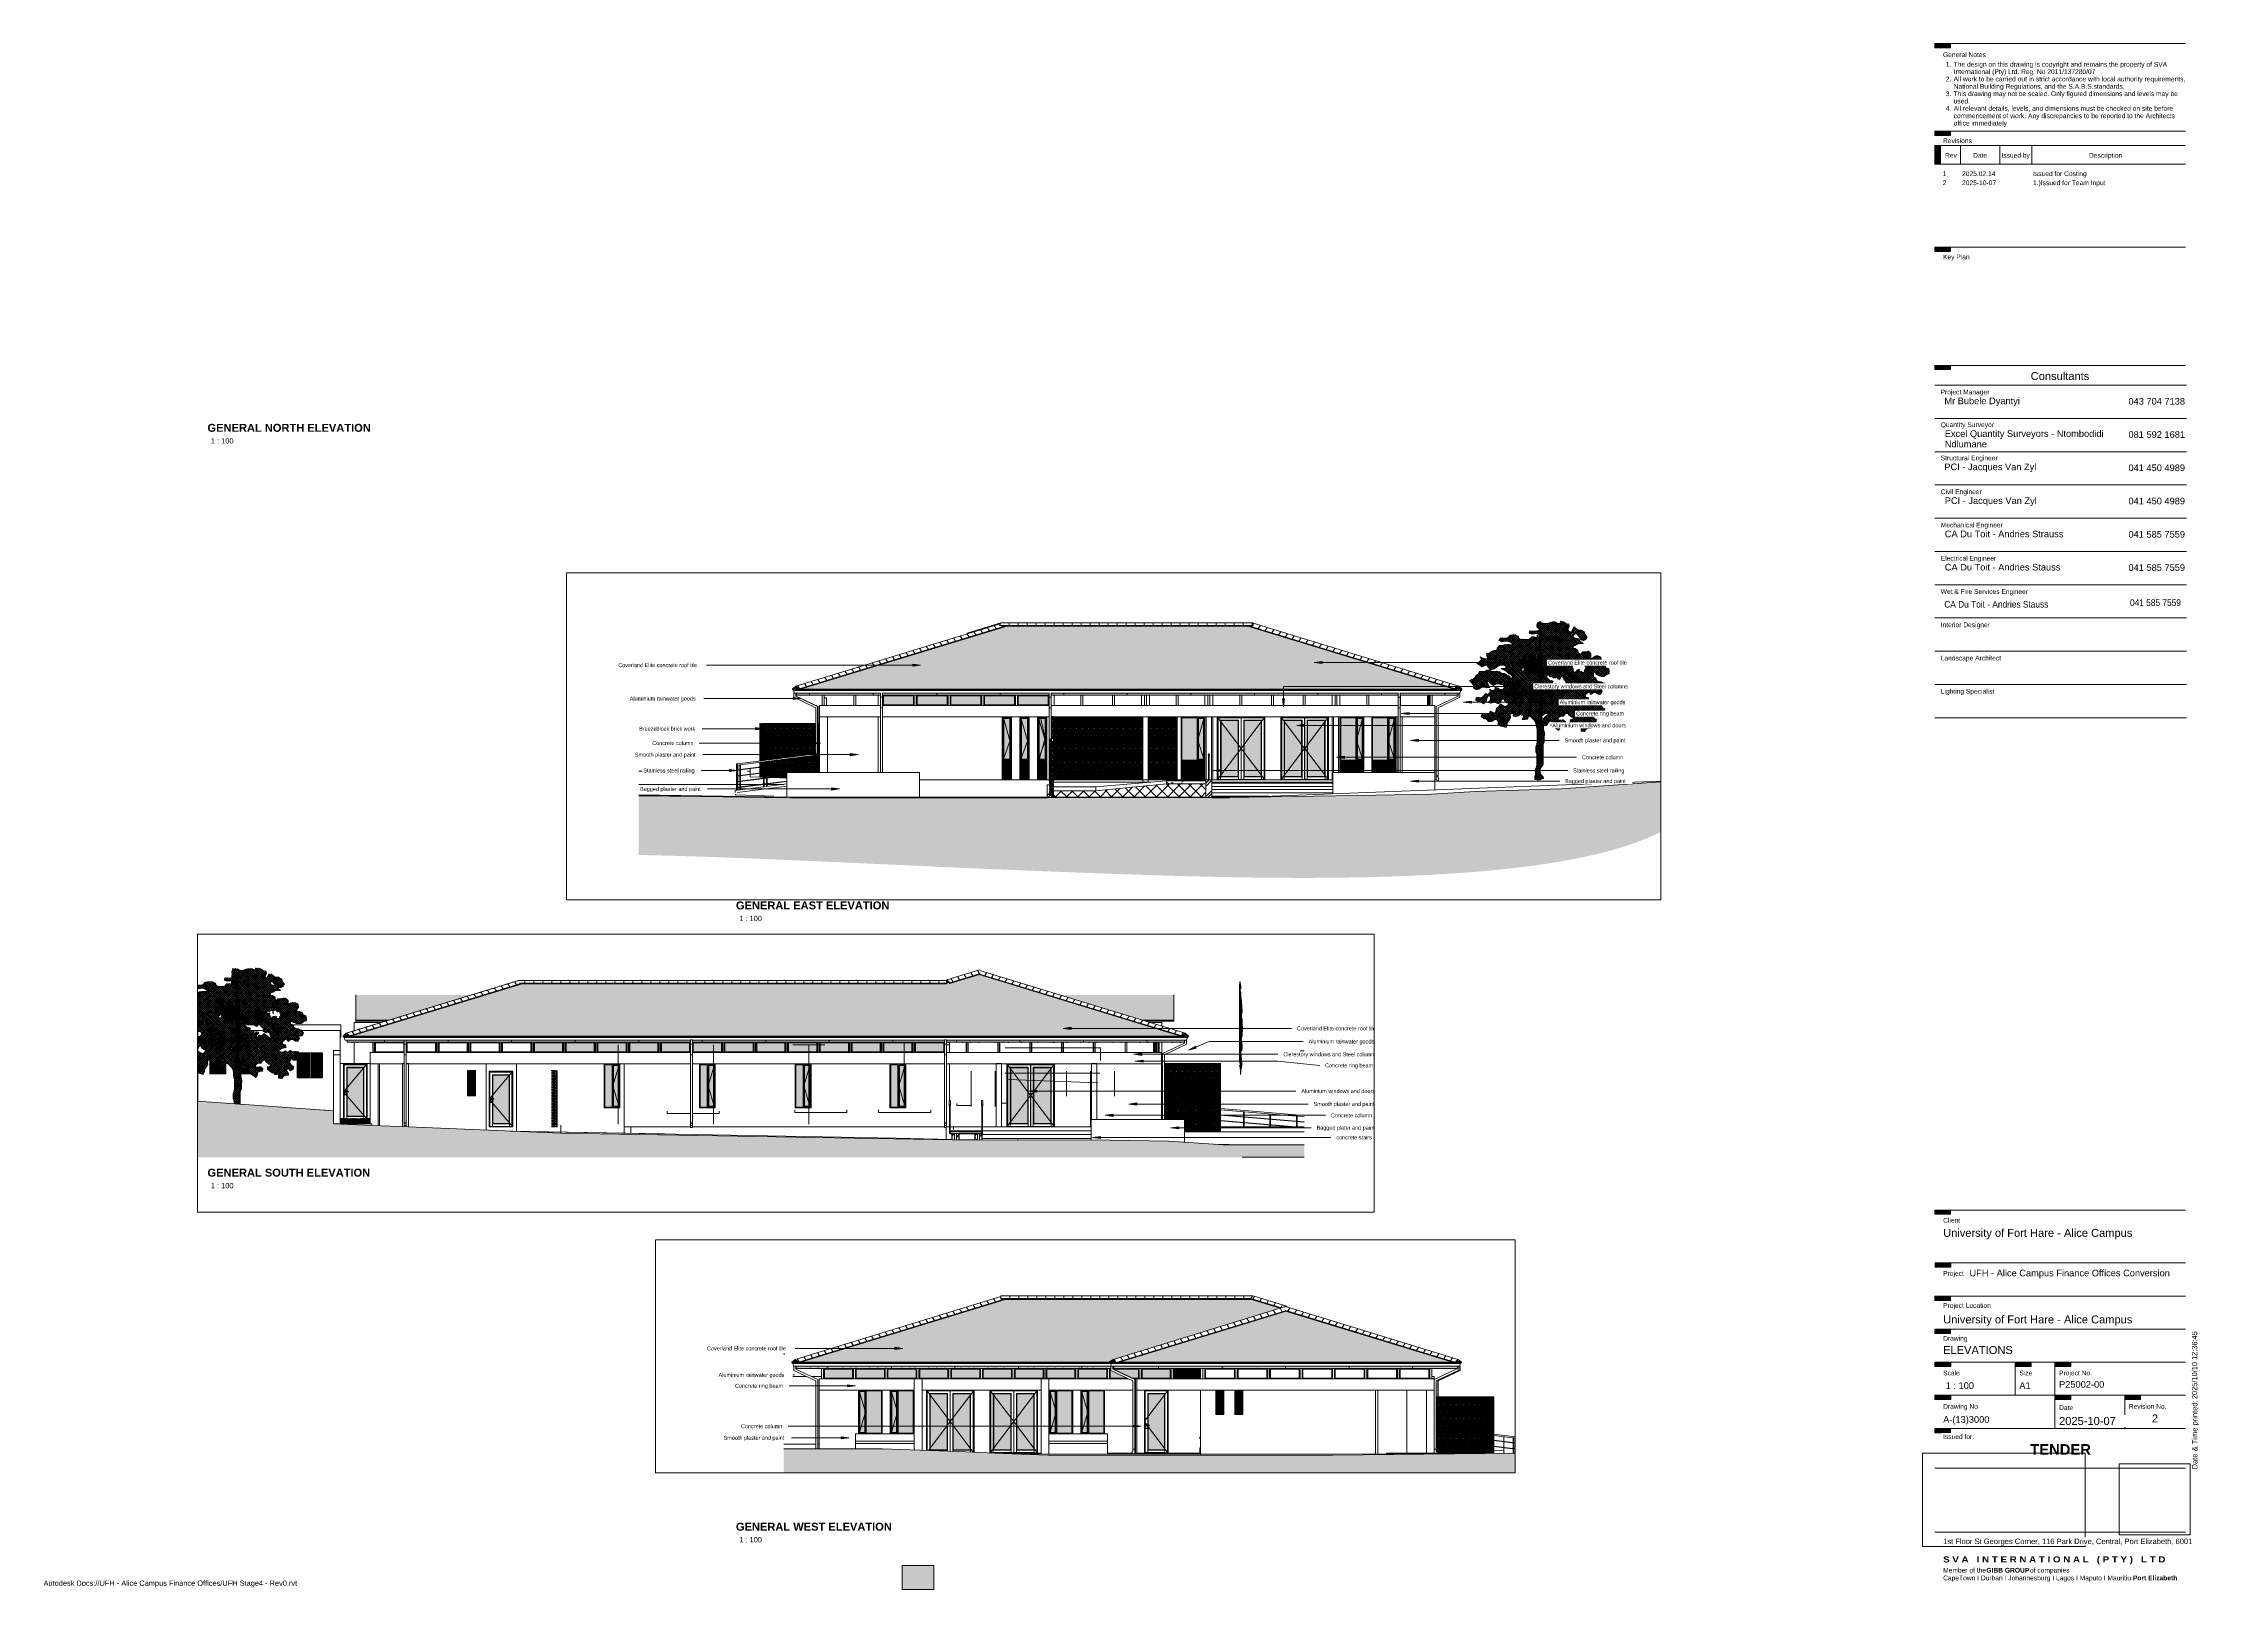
# Paper-space layout 'Layout1' of a CAD drawing. Header units: millimetres. Extents: x -324 to 499, y 0 to 584.
# The model-space entities are those that its viewports show. They can reach past a viewport. Long polylines and large blocks are cut down to what shows.
import ezdxf

# ---------------------------------------------------------------- set-up
doc = ezdxf.new("R2010")
doc.units = ezdxf.units.MM
for name, pattern in [('Center', [31.75, 6.35, -4.7625, 15.875, -4.7625]), ('Dash', [6.35, 3.175, -3.175]), ('Demolished', [7.14375, 4.7625, -2.38125]), ('Detail Dash', [1.1, 0.55, -0.55]), ('Detail Dash 2', [1.6, 0.8, -0.8]), ('Hidden', [7.14375, 4.7625, -2.38125])]:
    doc.linetypes.add(name, pattern=pattern)
for name, color, linetype, lineweight in [('A-AREA', 32, 'Continuous', 5), ('A-DETL', 90, 'Continuous', 5), ('A-DETL-GENF', 92, 'Continuous', 5), ('A-DETL-MEDM', 33, 'Continuous', 18), ('A-DETL-THIN', 151, 'Continuous', 5), ('A-DOOR', 31, 'Continuous', 5), ('A-FLOR', 192, 'Continuous', 9), ('A-FLOR-HRAL', 11, 'Continuous', 5), ('A-FLOR-LEVL', 51, 'Continuous', 5), ('A-FLOR-PATT', 8, 'Continuous', 9), ('A-GENM', 13, 'Continuous', 5), ('A-GLAZ', 151, 'Continuous', 5), ('A-GLAZ-CURT', 52, 'Continuous', 5), ('A-GLAZ-CWMG', 51, 'Continuous', 5), ('A-GLAZ-HDLN', 1, 'Dash', 9), ('A-ROOF', 132, 'Continuous', 9), ('A-ROOF-OTLN', 132, 'Continuous', 5), ('A-ROOF-PATT', 132, 'Continuous', 9), ('A-WALL', 113, 'Continuous', 9), ('A-WALL-PATT', 111, 'Continuous', 18), ('C-TOPO', 7, 'Continuous', 5), ('C-TOPO-PATT', 8, 'Continuous', 50), ('G-ANNO-SCHD', 231, 'Continuous', 5), ('G-ANNO-TEXT', 231, 'Continuous', 5), ('G-ANNO-TTLB', 6, 'Continuous', 5), ('G-IMPT', 8, 'Continuous', 5), ('I-WALL', 2, 'Continuous', 9), ('L-PLNT', 71, 'Continuous', 5), ('P-SANR-FIXT', 6, 'Continuous', 5), ('S-COLS', 52, 'Continuous', 5), ('S-STRS', 31, 'Continuous', 5)]:
    doc.layers.add(name, color=color, linetype=linetype, lineweight=lineweight)
doc.layers.add('G-ANNO-NPLT', color=191, linetype='Continuous', plot=False)
doc.styles.add('Arial', font='arial.ttf', dxfattribs={"width": 0.9, "height": 150})
doc.styles.add('Arial Black_B', font='ariblk.ttf', dxfattribs={"height": 2.3})
doc.styles.add('Arial_1', font='arial.ttf', dxfattribs={"height": 1.8})
doc.styles.add('Arial_2', font='arial.ttf', dxfattribs={"width": 0.85, "height": 2.094159})
doc.styles.add('Arial_3', font='arial.ttf', dxfattribs={"height": 3})
doc.styles.add('Arial_4', font='arial.ttf', dxfattribs={"height": 2.5})
doc.styles.add('Arial_5', font='arial.ttf', dxfattribs={"height": 2})
doc.styles.add('Arial_6', font='arial.ttf', dxfattribs={"width": 0.9, "height": 2.5})
doc.styles.add('Arial_B', font='arialbd.ttf', dxfattribs={"height": 4})
doc.styles.add('Arial_B_1', font='arialbd.ttf', dxfattribs={"height": 1.8})
doc.styles.add('Arial_B_2', font='arialbd.ttf', dxfattribs={"height": 3})
picture_1 = doc.add_image_def('image1.png', size_in_pixel=(300, 300))
picture_2 = doc.add_image_def('image2.jpg', size_in_pixel=(2000, 1147))
pattern_1 = [(0, (33615.85, 0), (406.4, 101.6), [33.528, -271.272, 33.528, -271.272, -1625.6]), (0, (33615.85, 0), (406.4, 101.6), [-609.6, 33.528, -576.072, 33.528, -271.272, -711.2]), (0, (33615.85, 0), (406.4, 101.6), [-1524, 33.528, -169.672, 33.528, -474.472]), (120, (33768.25, 50.8), (-291.1882, 301.1527), [33.528, -271.272, 33.528, -271.272, -1625.6]), (120, (33768.25, 50.8), (-291.1882, 301.1527), [-609.6, 33.528, -576.072, 33.528, -271.272, -711.2]), (120, (33768.25, 50.8), (-291.1882, 301.1527), [-1524, 33.528, -169.672, 33.528, -474.472]), (240, (33819.05, 254), (-115.2118, -402.7527), [33.528, -271.272, 33.528, -271.272, -1625.6]), (240, (33819.05, 254), (-115.2118, -402.7527), [-609.6, 33.528, -576.072, 33.528, -271.272, -711.2]), (240, (33819.05, 254), (-115.2118, -402.7527), [-1524, 33.528, -169.672, 33.528, -474.472])]
pattern_2 = [(45, (33615.85, 0), (-106.066, 106.066), [])]
pattern_3 = [(0, (91796.95, 0), (406.4, 101.6), [33.528, -271.272, 33.528, -271.272, -1625.6]), (0, (91796.95, 0), (406.4, 101.6), [-609.6, 33.528, -576.072, 33.528, -271.272, -711.2]), (0, (91796.95, 0), (406.4, 101.6), [-1524, 33.528, -169.672, 33.528, -474.472]), (120, (91949.35, 50.8), (-291.1882, 301.15272), [33.528, -271.272, 33.528, -271.272, -1625.6]), (120, (91949.35, 50.8), (-291.1882, 301.15272), [-609.6, 33.528, -576.072, 33.528, -271.272, -711.2]), (120, (91949.35, 50.8), (-291.1882, 301.15272), [-1524, 33.528, -169.672, 33.528, -474.472]), (240, (92000.15, 254), (-115.2118, -402.75272), [33.528, -271.272, 33.528, -271.272, -1625.6]), (240, (92000.15, 254), (-115.2118, -402.75272), [-609.6, 33.528, -576.072, 33.528, -271.272, -711.2]), (240, (92000.15, 254), (-115.2118, -402.75272), [-1524, 33.528, -169.672, 33.528, -474.472])]
pattern_4 = [(45, (121757.8, 0), (-251.447, 251.447), []), (45, (121757.8, 381), (-251.447, 251.447), [])]

# ---------------------------------------------------------------- blocks, each defined once
blk = doc.blocks.new('SVA_A1 Technical Side Title - A1 Default-1456030-ELEVATIONS')
at = {"layer": 'G-ANNO-TTLB'}
for points in [[(390.1, 584), (396.02, 584), (396.02, 582.4), (390.1, 582.4)], [(390.1, 550.88), (396.02, 550.88), (396.02, 549.28), (390.1, 549.28)], [(390.1, 545.46), (392.2, 545.46), (392.2, 538.44), (390.1, 538.44)], [(390.1, 507.06), (396.02, 507.06), (396.02, 505.44), (390.1, 505.44)], [(390.1, 462.44), (396.02, 462.44), (396.02, 460.84), (390.1, 460.84)], [(390.1, 143.33), (396.02, 143.33), (396.02, 141.7), (390.1, 141.7)], [(390.19, 123.33), (396.1, 123.33), (396.1, 121.7), (390.19, 121.7)], [(390.1, 110.83), (396.02, 110.83), (396.02, 109.2), (390.1, 109.2)], [(390.1, 98.33), (396.02, 98.33), (396.02, 96.7), (390.1, 96.7)], [(390.1, 85.83), (396.1, 85.83), (396.1, 84.2), (390.1, 84.2)], [(420.42, 85.83), (426.42, 85.83), (426.42, 84.2), (420.42, 84.2)], [(435.42, 85.83), (441.42, 85.83), (441.42, 84.2), (435.42, 84.2)], [(390.1, 73.33), (396.1, 73.33), (396.1, 71.7), (390.1, 71.7)], [(435.42, 73.33), (441.42, 73.33), (441.42, 71.7), (435.42, 71.7)], [(461.83, 73.33), (467.83, 73.33), (467.83, 71.7), (461.83, 71.7)], [(390.1, 60.83), (396.02, 60.83), (396.02, 59.2), (390.1, 59.2)]]:
    blk.add_hatch(color=256, dxfattribs=at).paths.add_polyline_path(points)
for p, q in [((390.1, 584), (484.81, 584)), ((484.81, 584), (390.1, 584)), ((390.1, 584), (390.1, 582.4)), ((396.02, 584), (390.1, 584)), ((390.1, 582.4), (396.02, 582.4)), ((396.02, 582.4), (396.02, 584)), ((390.1, 550.88), (484.81, 550.88)), ((390.1, 550.88), (390.1, 549.28)), ((396.02, 550.88), (390.1, 550.88)), ((390.1, 549.28), (396.02, 549.28)), ((390.1, 545.46), (392.2, 545.46)), ((390.1, 545.46), (390.1, 538.44)), ((392.2, 545.46), (390.1, 545.46)), ((392.2, 545.46), (392.2, 538.44)), ((392.2, 545.46), (484.81, 545.46)), ((392.2, 538.44), (392.2, 545.46)), ((396.02, 549.28), (396.02, 550.88)), ((399.84, 538.44), (399.84, 545.46)), ((414.7, 538.44), (414.7, 545.46)), ((426.77, 538.44), (426.77, 545.46)), ((392.2, 538.44), (390.1, 538.44)), ((390.1, 538.44), (392.2, 538.44)), ((392.2, 538.44), (484.81, 538.44)), ((484.81, 507.06), (390.1, 507.06)), ((390.1, 507.06), (390.1, 505.44)), ((396.02, 507.06), (390.1, 507.06)), ((390.1, 505.44), (396.02, 505.44)), ((390.1, 505.44), (396.02, 505.44)), ((396.02, 505.44), (396.02, 507.06)), ((396.02, 505.44), (396.02, 507.06)), ((390.1, 462.44), (484.81, 462.44)), ((390.1, 462.44), (390.1, 460.84)), ((396.02, 462.44), (390.1, 462.44)), ((396.02, 460.84), (396.02, 462.44)), ((390.1, 460.84), (396.02, 460.84)), ((390.1, 454.96), (485.1, 454.96)), ((390.1, 442.4), (485.1, 442.4)), ((390.1, 429.83), (485.1, 429.83)), ((390.1, 417.27), (485.1, 417.27)), ((390.1, 404.7), (485.1, 404.7)), ((390.1, 392.14), (485.1, 392.14)), ((390.1, 379.57), (485.1, 379.57)), ((390.1, 367.01), (485.1, 367.01)), ((390.1, 354.44), (485.1, 354.44)), ((390.1, 341.88), (485.1, 341.88)), ((485.1, 329.31), (390.1, 329.31)), ((390.1, 329.31), (485.1, 329.31)), ((484.81, 143.33), (390.1, 143.33)), ((390.1, 143.33), (390.1, 141.7)), ((396.02, 143.33), (390.1, 143.33)), ((390.1, 141.7), (396.02, 141.7)), ((390.1, 141.7), (396.02, 141.7)), ((396.02, 141.7), (396.02, 143.33)), ((396.02, 141.7), (396.02, 143.33)), ((390.1, 123.33), (484.81, 123.33)), ((390.1, 121.7), (396.02, 121.7)), ((390.19, 123.33), (390.19, 121.7)), ((396.1, 123.33), (390.19, 123.33)), ((390.19, 121.7), (396.1, 121.7)), ((396.02, 121.7), (396.02, 123.33)), ((396.1, 121.7), (396.1, 123.33)), ((390.1, 110.83), (484.81, 110.83)), ((390.1, 110.83), (390.1, 109.2)), ((396.02, 110.83), (390.1, 110.83)), ((390.1, 109.2), (396.02, 109.2)), ((390.1, 109.2), (396.02, 109.2)), ((396.02, 109.2), (396.02, 110.83)), ((396.02, 109.2), (396.02, 110.83)), ((390.1, 98.33), (484.81, 98.33)), ((390.1, 98.33), (390.1, 96.7)), ((396.02, 98.33), (390.1, 98.33)), ((390.1, 96.7), (396.02, 96.7)), ((390.1, 96.7), (396.02, 96.7)), ((396.02, 96.7), (396.02, 98.33)), ((396.02, 96.7), (396.02, 98.33)), ((390.1, 85.83), (484.81, 85.83)), ((390.1, 85.83), (390.1, 84.2)), ((396.1, 85.83), (390.1, 85.83)), ((390.1, 84.2), (396.1, 84.2)), ((390.1, 84.2), (396.1, 84.2)), ((396.1, 84.2), (396.1, 85.83)), ((396.1, 84.2), (396.1, 85.83)), ((420.42, 73.33), (420.42, 85.83)), ((420.42, 85.83), (420.42, 84.2)), ((426.42, 85.83), (420.42, 85.83)), ((420.42, 84.2), (426.42, 84.2)), ((420.42, 84.2), (426.42, 84.2)), ((426.42, 84.2), (426.42, 85.83)), ((426.42, 84.2), (426.42, 85.83)), ((435.42, 60.83), (435.42, 85.83)), ((435.42, 85.83), (435.42, 84.2)), ((441.42, 85.83), (435.42, 85.83)), ((435.42, 84.2), (441.42, 84.2)), ((435.42, 84.2), (441.42, 84.2)), ((441.42, 84.2), (441.42, 85.83)), ((441.42, 84.2), (441.42, 85.83)), ((390.1, 73.33), (484.81, 73.33)), ((390.1, 73.33), (390.1, 71.7)), ((396.1, 73.33), (390.1, 73.33)), ((390.1, 71.7), (396.1, 71.7)), ((390.1, 71.7), (396.1, 71.7)), ((396.1, 71.7), (396.1, 73.33)), ((396.1, 71.7), (396.1, 73.33)), ((435.42, 73.33), (435.42, 71.7)), ((441.42, 73.33), (435.42, 73.33)), ((435.42, 71.7), (441.42, 71.7)), ((435.42, 71.7), (441.42, 71.7)), ((441.42, 71.7), (441.42, 73.33)), ((441.42, 71.7), (441.42, 73.33)), ((461.83, 60.83), (461.83, 73.33)), ((461.83, 73.33), (461.83, 71.7)), ((467.83, 73.33), (461.83, 73.33)), ((461.83, 71.7), (467.83, 71.7)), ((461.83, 71.7), (467.83, 71.7)), ((467.83, 71.7), (467.83, 73.33)), ((467.83, 71.7), (467.83, 73.33)), ((484.81, 60.83), (390.1, 60.83)), ((390.1, 60.83), (390.1, 59.2)), ((396.02, 60.83), (390.1, 60.83)), ((390.1, 59.2), (396.02, 59.2)), ((390.1, 59.2), (396.02, 59.2)), ((396.02, 59.2), (396.02, 60.83)), ((396.02, 59.2), (396.02, 60.83)), ((390.1, 45.83), (484.81, 45.83)), ((390.1, 21.59), (484.81, 21.59))]:
    blk.add_line(p, q, dxfattribs=at)
at = {"layer": 'G-ANNO-TTLB', "insert": (394.23, 577.07), "char_height": 1.8, "width": 3.6087, "attachment_point": 1, "style": 'Arial_1', "bg_fill": 3, "box_fill_scale": 1.25, "bg_fill_color": 256, "bg_fill_true_color": 13158600, "bg_fill_transparency": 0}
blk.add_mtext('1.', dxfattribs=at)
at = {"layer": 'G-ANNO-TTLB', "attachment_point": 1}
for s, insert, char_height, width, style in [('Consultants', (426.31, 459.91), 3, 27.2574, 'Arial_3'), ('TENDER', (426.1, 54.88), 4, 27.9789, 'Arial_B'), ('S V A   I N T E R N A T I O N A L   ( P T Y )   L T D ', (393.23, 12.48), 2.3, 102.9367, 'Arial Black_B')]:
    blk.add_mtext(s, dxfattribs=dict(at, insert=insert, char_height=char_height, width=width, style=style))
at = {"layer": 'G-ANNO-TTLB'}
image = blk.add_image(picture_2, insert=(385.48, 16.26), size_in_units=(61.42, 35.22), dxfattribs=at)
image.dxf.flags = 7
image = blk.add_image(picture_1, insert=(459.72, 20.59), size_in_units=(26.84, 26.84), dxfattribs=at)
image.dxf.flags = 7
at = {"layer": 'G-ANNO-TTLB', "attachment_point": 1, "bg_fill": 3, "box_fill_scale": 1.25, "bg_fill_color": 256, "bg_fill_true_color": 13158600, "bg_fill_transparency": 0}
for s, insert, char_height, width, style in [('2.', (394.23, 571.52), 1.8, 3.6087, 'Arial_1'), ('Key Plan', (393.18, 504.32), 1.8, 11.6245, 'Arial_1'), ('Project Manager', (392.26, 453.28), 1.8, 21.7257, 'Arial_1'), ('Quantity Surveyor', (392.32, 440.92), 1.8, 23.2489, 'Arial_1'), ('Structural Engineer', (392.32, 428.36), 1.8, 25.173, 'Arial_1'), ('Civil Engineer', (392.32, 415.59), 1.8, 17.7975, 'Arial_1'), ('Mechanical Engineer', (392.32, 403.02), 1.8, 27.4177, 'Arial_1'), ('Electrical Engineer', (392.32, 390.46), 1.8, 24.2911, 'Arial_1'), ('Wet & Fire Services Engineer', (392.32, 377.89), 1.8, 38.481, 'Arial_1'), ('Interior Designer', (392.32, 365.33), 1.8, 21.4852, 'Arial_1'), ('Landscape Architect', (392.32, 352.76), 1.8, 26.7764, 'Arial_1'), ('Lighting Specialist', (392.32, 340.2), 1.8, 23.4894, 'Arial_1'), ('Client', (393.23, 140.35), 1.8, 7.3755, 'Arial_1'), ('Project', (393.23, 120.26), 1.8, 9.2996, 'Arial_1'), ('Project Location', (393.23, 108.15), 1.8, 21.3249, 'Arial_1'), ('Drawing', (393.23, 95.72), 1.8, 10.8228, 'Arial_1'), ('Scale', (393.23, 82.66), 1.8, 7.2954, 'Arial_1'), ('Size', (422.02, 82.66), 1.8, 5.6118, 'Arial_1'), ('Project No.', (437.02, 82.66), 1.8, 14.751, 'Arial_1'), ('Drawing No.', (393.23, 70.02), 1.8, 16.2743, 'Arial_1'), ('Date', (437.02, 69.53), 1.8, 6.173, 'Arial_1'), ('Revision No.', (463.37, 70.02), 1.8, 16.5148, 'Arial_1'), ('Issued for:', (393.18, 58.62), 1.8, 13.6287, 'Arial_1'), ('1st Floor St Georges Corner, 116 Park Drive, Central, Port Elizabeth, 6001', (393.23, 19.2), 2.0942, 101.9426, 'Arial_2'), ('Member of the ', (393.23, 8.14), 1.8, 19.8017, 'Arial_1')]:
    blk.add_mtext(s, dxfattribs=dict(at, insert=insert, char_height=char_height, width=width, style=style))
at = {"layer": 'G-ANNO-TTLB', "insert": (487.21, 45.33), "char_height": 2.0942, "width": 28.3477, "attachment_point": 1, "rotation": 90, "style": 'Arial_2', "bg_fill": 3, "box_fill_scale": 1.25, "bg_fill_color": 256, "bg_fill_true_color": 13158600, "bg_fill_transparency": 0}
blk.add_mtext('Date & Time printed:', dxfattribs=at)
at = {"layer": 'G-ANNO-TTLB', "char_height": 1.8, "attachment_point": 1, "bg_fill": 3, "box_fill_scale": 1.25, "bg_fill_color": 256, "bg_fill_true_color": 13158600, "bg_fill_transparency": 0}
for s, insert, width, style in [('The design on this drawing is copyright and remains the property of SVA ', (397.21, 577.07), 95, 'Arial_1'), ('3.', (394.23, 565.96), 3.6087, 'Arial_1'), ('GIBB GROUP ', (409.56, 8.14), 19.962, 'Arial_B_1')]:
    blk.add_mtext(s, dxfattribs=dict(at, insert=insert, width=width, style=style))
at = {"layer": 'G-ANNO-TTLB', "char_height": 1.8, "attachment_point": 1, "style": 'Arial_1', "bg_fill": 3, "box_fill_scale": 1.25, "bg_fill_color": 256, "bg_fill_true_color": 13158600, "bg_fill_transparency": 0}
for s, insert, width in [('International (Pty) Ltd. Reg. No 2011/137280/07', (397.21, 574.3), 62.9325), ('4.', (394.23, 560.41), 3.6087), ('of companies', (426.03, 8.14), 17.557)]:
    blk.add_mtext(s, dxfattribs=dict(at, insert=insert, width=width))
for s, insert, width in [('General Notes', (393.18, 580.7), 18.8397), ('All work to be carried out in strict accordance with local authority requirements, ', (397.21, 571.52), 101.8143), ('CapeTown I Durban I Johannesburg I Lagos I Maputo I Mauritius I ', (393.23, 5.23), 86.9029)]:
    blk.add_mtext(s, dxfattribs=dict(at, insert=insert, width=width))
at = {"layer": 'G-ANNO-TTLB', "char_height": 1.8, "attachment_point": 1, "bg_fill": 3, "box_fill_scale": 1.25, "bg_fill_color": 256, "bg_fill_true_color": 13158600, "bg_fill_transparency": 0}
for s, insert, width, style in [('National Building Regulations, and the S.A.B.S.standards.', (397.21, 568.74), 75.3586, 'Arial_1'), ('Port Elizabeth ', (464.93, 5.23), 20.6034, 'Arial_B_1')]:
    blk.add_mtext(s, dxfattribs=dict(at, insert=insert, width=width, style=style))
at = {"layer": 'G-ANNO-TTLB', "insert": (397.21, 565.96), "char_height": 1.8, "width": 99.0084, "attachment_point": 1, "style": 'Arial_1', "bg_fill": 3, "box_fill_scale": 1.25, "bg_fill_color": 256, "bg_fill_true_color": 13158600, "bg_fill_transparency": 0}
blk.add_mtext('This drawing may not be scaled. Only figured dimensions and levels may be ', dxfattribs=at)
at = {"layer": 'G-ANNO-TTLB', "insert": (397.21, 563.18), "char_height": 1.8, "width": 7.2152, "attachment_point": 1, "style": 'Arial_1', "bg_fill": 3, "box_fill_scale": 1.25, "bg_fill_color": 256, "bg_fill_true_color": 13158600, "bg_fill_transparency": 0}
blk.add_mtext('used.', dxfattribs=at)
at = {"layer": 'G-ANNO-TTLB', "insert": (397.21, 560.41), "char_height": 1.8, "width": 96.6835, "attachment_point": 1, "style": 'Arial_1', "bg_fill": 3, "box_fill_scale": 1.25, "bg_fill_color": 256, "bg_fill_true_color": 13158600, "bg_fill_transparency": 0}
blk.add_mtext('All relevant details, levels, and dimensions must be checked on site before ', dxfattribs=at)
at = {"layer": 'G-ANNO-TTLB', "insert": (397.21, 557.63), "char_height": 1.8, "width": 98.7679, "attachment_point": 1, "style": 'Arial_1', "bg_fill": 3, "box_fill_scale": 1.25, "bg_fill_color": 256, "bg_fill_true_color": 13158600, "bg_fill_transparency": 0}
blk.add_mtext('commencement of work. Any discrepancies to be reported to the Architects ', dxfattribs=at)
at = {"layer": 'G-ANNO-TTLB', "insert": (397.21, 554.85), "char_height": 1.8, "width": 23.0886, "attachment_point": 1, "style": 'Arial_1', "bg_fill": 3, "box_fill_scale": 1.25, "bg_fill_color": 256, "bg_fill_true_color": 13158600, "bg_fill_transparency": 0}
blk.add_mtext('office immediately', dxfattribs=at)
at = {"layer": 'G-ANNO-TTLB', "insert": (393.18, 548.2), "char_height": 1.8, "width": 12.5063, "attachment_point": 1, "style": 'Arial_1', "bg_fill": 3, "box_fill_scale": 1.25, "bg_fill_color": 256, "bg_fill_true_color": 13158600, "bg_fill_transparency": 0}
blk.add_mtext('Revisions', dxfattribs=at)
blk = doc.blocks.new('Window Aluminium Fixed 1 - Type 3-1067786-GENERAL SOUTH ELEVATION')
at = {"layer": 'A-GLAZ', "lineweight": 9}
h = blk.add_hatch(color=254, dxfattribs=at)
h.paths.add_polyline_path([(-5636.4, 2049.1), (-5134.5, 2049.1), (-5134.5, 2292.6), (-5208.1, 2280.3), (-5302.1, 2280.8), (-5255.2, 2374.7), (-5270.9, 2469), (-5365.2, 2500.5), (-5459.4, 2421.9), (-5553.6, 2390.4), (-5636.4, 2404.2), (-5636.4, 2116.6)])
h.paths.add_polyline_path([(-5636.4, 2475.3), (-5632.2, 2500.5), (-5636.4, 2502.4), (-5636.4, 2500.5)])
at = {"layer": 'A-GLAZ', "color": 8, "lineweight": 9}
for p, q in [((-5655.4, 2030), (-5655.4, 2512.1)), ((-5654.4, 2511.6), (-5654.4, 2031)), ((-5636.4, 2502.6), (-5636.4, 2475.3)), ((-5636.4, 2404.2), (-5636.4, 2049.1)), ((-5115.4, 2295.8), (-5115.4, 2030)), ((-5134.5, 2292.6), (-5134.5, 2049.1)), ((-5116.4, 2031), (-5116.4, 2295.6)), ((-5636.4, 2049.1), (-5654.4, 2031)), ((-5636.4, 2049.1), (-5134.5, 2049.1)), ((-5134.5, 2049.1), (-5116.4, 2031)), ((-5115.4, 2030), (-5655.4, 2030)), ((-5654.4, 2031), (-5116.4, 2031))]:
    blk.add_line(p, q, dxfattribs=at)
blk = doc.blocks.new('Window Aluminium Fixed 1 - Type 3-V174-GENERAL SOUTH ELEVATION')
at = {"layer": 'A-GLAZ', "lineweight": 9}
h = blk.add_hatch(color=254, dxfattribs=at)
h.paths.add_polyline_path([(-4357.4, 2049.1), (-4202, 2049.1), (-4218.6, 2060.2), (-4171.5, 2154.5), (-4234.3, 2248.9), (-4328.5, 2170.2), (-4391.3, 2075.9), (-4391.3, 2060.2), (-4446.2, 2116.6), (-4451.3, 2122.8), (-4469.9, 2107.3), (-4499, 2049.1), (-4391.3, 2049.1)])
h.paths.add_polyline_path([(-4551.4, 2152.5), (-4503, 2184.8), (-4517, 2201.7), (-4501.3, 2296.1), (-4422.8, 2390.4), (-4328.5, 2469), (-4391.3, 2563.4), (-4551.4, 2429.9), (-4551.4, 2184.8)])
at = {"layer": 'A-GLAZ', "color": 8, "lineweight": 9}
for p, q in [((-4551.4, 2429.9), (-4551.4, 2152.5)), ((-4570.4, 2139.8), (-4570.4, 2200.9)), ((-4569.4, 2200.9), (-4569.4, 2140.5)), ((-4499, 2049.1), (-4202, 2049.1)), ((-4173.4, 2030), (-4508.5, 2030)), ((-4508, 2031), (-4174.9, 2031))]:
    blk.add_line(p, q, dxfattribs=at)
blk = doc.blocks.new('Durowin 949 x 1022 NC7 - NC7-1067764-GENERAL SOUTH ELEVATION')
at = {"layer": 'A-GLAZ', "lineweight": 9}
for points in [[(-2234.1, 1894), (-1949.4, 1894), (-1949.4, 2755), (-2299, 2755), (-2286.7, 2736.4), (-2192.4, 2689.2), (-2239.5, 2594.9), (-2341.4, 2545.1), (-2341.4, 1894)], [(-1469.4, 1894), (-1469.4, 2755), (-1861.4, 2755), (-1861.4, 1894), (-1580.8, 1894)]]:
    blk.add_hatch(color=254, dxfattribs=at).paths.add_polyline_path(points)
at = {"layer": 'A-GLAZ', "color": 8, "lineweight": 9}
for p, q in [((-1905.4, 2799), (-1905.4, 1850)), ((-1905.4, 2799), (-1905.4, 1850)), ((-2299, 2755), (-1949.4, 2755)), ((-1949.4, 2755), (-1949.4, 1894)), ((-1861.4, 1894), (-1861.4, 2755)), ((-1861.4, 2755), (-1469.4, 2755)), ((-1469.4, 2755), (-1830.4, 2324.5)), ((-1469.4, 2755), (-1469.4, 1894)), ((-2227.4, 2619.1), (-1980.4, 2324.5)), ((-2341.4, 1894), (-2341.4, 2545.1)), ((-1980.4, 2324.5), (-2341.4, 1894)), ((-1830.4, 2324.5), (-1469.4, 1894)), ((-1949.4, 1894), (-2341.4, 1894)), ((-1469.4, 1894), (-1861.4, 1894))]:
    blk.add_line(p, q, dxfattribs=at)
blk = doc.blocks.new('Generic Models 1 - Generic Models 1-810741-GENERAL SOUTH ELEVATION')
at = {"layer": 'A-GENM', "color": 8, "lineweight": 9}
for p, q in [((-169.6, 3998.4), (965.9, 3998.4)), ((-169.6, 3947.4), (-169.6, 3998.4)), ((29661.7, 3998.4), (30280.6, 3998.4)), ((30280.6, 3947.4), (30280.6, 3998.4))]:
    blk.add_line(p, q, dxfattribs=at)
blk = doc.blocks.new('W-02 900x1660 - 600-1480500-GENERAL SOUTH ELEVATION')
at = {"layer": 'A-GLAZ'}
for points in [[(9508.6, 750), (9508.6, 2349), (9238.6, 2349), (9238.6, 750)], [(9689.1, 780), (9748.6, 780), (9748.6, 2319), (9568.6, 2319), (9568.6, 780)]]:
    blk.add_hatch(color=256, dxfattribs=at).paths.add_polyline_path(points)
for p, q in [((9238.6, 2349), (9238.6, 750)), ((9238.6, 2349), (9508.6, 2349)), ((9508.6, 750), (9508.6, 2349)), ((9778.6, 2350), (9538.6, 2350)), ((9538.6, 2350), (9538.6, 750)), ((9778.6, 750), (9778.6, 2350)), ((9568.6, 2319), (9748.6, 2319)), ((9568.6, 780), (9568.6, 2319)), ((9748.6, 2319), (9748.6, 780)), ((9748.6, 780), (9568.6, 780)), ((9238.6, 750), (9508.6, 750)), ((9538.6, 750), (9778.6, 750))]:
    blk.add_line(p, q, dxfattribs=at)
at = {"layer": 'A-GLAZ-HDLN'}
for p, q in [((9778.6, 2350), (9538.6, 1550)), ((9538.6, 1550), (9778.6, 750))]:
    blk.add_line(p, q, dxfattribs=at)
blk = doc.blocks.new('W-02 900x1660 - 600-1480514-GENERAL SOUTH ELEVATION')
at = {"layer": 'A-GLAZ'}
for points in [[(16671.5, 750), (16726.1, 750), (16726.1, 2349), (16456.1, 2349), (16456.1, 750), (16630.7, 750)], [(16786.1, 780), (16966.1, 780), (16966.1, 2319), (16786.1, 2319), (16786.1, 802.9)]]:
    blk.add_hatch(color=256, dxfattribs=at).paths.add_polyline_path(points)
for p, q in [((16456.1, 2349), (16456.1, 750)), ((16456.1, 2349), (16726.1, 2349)), ((16726.1, 750), (16726.1, 2349)), ((16996.1, 2350), (16756.1, 2350)), ((16756.1, 2350), (16756.1, 750)), ((16996.1, 750), (16996.1, 2350)), ((16786.1, 2319), (16966.1, 2319)), ((16786.1, 780), (16786.1, 2319)), ((16966.1, 2319), (16966.1, 780)), ((16966.1, 780), (16786.1, 780)), ((16456.1, 750), (16726.1, 750)), ((16756.1, 750), (16996.1, 750))]:
    blk.add_line(p, q, dxfattribs=at)
at = {"layer": 'A-GLAZ-HDLN'}
for p, q in [((16996.1, 2350), (16756.1, 1550)), ((16756.1, 1550), (16996.1, 750))]:
    blk.add_line(p, q, dxfattribs=at)
blk = doc.blocks.new('Door Aluminium - Single Opening Out with Cill - Door Aluminium Single Opening Out with Cill 900x2100-1421189-GENERAL SOUTH ELEVATION')
at = {"layer": 'A-DOOR', "linetype": 'Detail Dash'}
h = blk.add_hatch(color=256, dxfattribs=at)
h.paths.add_polyline_path([(5005.2, 125.1), (5618.9, 125.1), (5618.9, 1956.9), (5005.2, 1956.9), (5005.2, 1057), (5047.3, 1055.9), (5049.7, 1053.5), (5048.6, 1049), (5049.4, 1046.2), (5046.2, 1043.8), (5041.6, 1043.5), (5034.1, 1043), (5005.2, 1043), (5005.2, 228.2)])
h.paths.add_polyline_path([(5035.6, 1046.5), (5038.6, 1050), (5035.6, 1051.8), (5035.6, 1048.2)])
for p, q in [((4862.1, 1050), (5762.1, 2100)), ((4862.1, 1050), (5762.1, 2100)), ((4862.1, 1050), (5762.1, 0)), ((5762.1, 0), (4862.1, 1050))]:
    blk.add_line(p, q, dxfattribs=at)
at = {"layer": 'A-DOOR'}
for p, q in [((4892.1, 2070), (4892.1, 0)), ((4892.1, 2070), (5732.1, 2070)), ((4895.1, 2067), (4895.1, 15)), ((5729.1, 2067), (4895.1, 2067)), ((5729.1, 14.3), (5729.1, 2067)), ((5732.1, 2070), (5732.1, 0)), ((4990.1, 1056.8), (4990.1, 1972)), ((4990.1, 1972), (5634.1, 1972)), ((5005.2, 1956.9), (4990.2, 1971.8)), ((4990.2, 1971.8), (4990.2, 1056.8)), ((5633.9, 1971.8), (4990.2, 1971.8)), ((5633.9, 1971.8), (5618.9, 1956.9)), ((5633.9, 110.2), (5633.9, 1971.8)), ((5634.1, 1972), (5634.1, 14.3)), ((5005.2, 1956.9), (5005.2, 1056.8)), ((5618.9, 1956.9), (5005.2, 1956.9)), ((5618.9, 125.1), (5618.9, 1956.9)), ((4978.6, 1090), (4918.6, 1090)), ((4918.6, 1090), (4918.6, 925)), ((4978.6, 1056.6), (4978.6, 1090)), ((5035.6, 1057), (4963.6, 1057)), ((4963.6, 1043), (5035.6, 1043)), ((4978.6, 925), (4978.6, 1043.2)), ((4990.1, 15), (4990.1, 1043.2)), ((4990.2, 1043.2), (4990.2, 110.2)), ((5005.2, 1043.2), (5005.2, 125.1)), ((4918.6, 925), (4978.6, 925)), ((5005.2, 125.1), (4990.2, 110.2)), ((5005.2, 125.1), (5618.9, 125.1)), ((5618.9, 125.1), (5633.9, 110.2)), ((4990.1, 15), (4990.1, 110)), ((4990.1, 110), (5634.1, 110)), ((4990.2, 110.2), (5633.9, 110.2)), ((5634.1, 110), (5634.1, 15)), ((4895.1, 34.4), (4892.1, 34.4)), ((5732.1, 34.4), (5729.1, 34.4)), ((4892.1, 30.9), (4895.1, 30.9)), ((4892.1, 26.4), (4895.1, 26.4)), ((4892.1, 23.3), (4895.1, 23.3)), ((5729.1, 30.9), (5732.1, 30.9)), ((5729.1, 26.4), (5732.1, 26.4)), ((5729.1, 23.3), (5732.1, 23.3)), ((4990.1, 15), (4895.1, 15)), ((4907.1, 14.9), (5619.1, 14.9)), ((4990.1, 15), (5634.1, 15)), ((5619.1, 14.3), (5634.1, 14.3)), ((5634.1, 14.3), (5729.1, 14.3)), ((4892.1, 10.9), (5732.1, 10.9)), ((4892.1, 10.6), (5732.1, 10.6))]:
    blk.add_line(p, q, dxfattribs=at)
at = {"layer": 'A-DOOR', "flags": 128}
for points in [[(4963.6, 1057), (4963, 1057), (4962.4, 1057), (4961.8, 1057), (4961.2, 1057), (4960.6, 1057), (4960.1, 1057), (4959.5, 1057), (4958.9, 1057), (4958.3, 1057), (4957.8, 1057), (4957.2, 1057), (4956.7, 1057), (4956.2, 1057), (4955.6, 1057), (4955.1, 1057), (4954.7, 1057), (4954.2, 1057), (4953.7, 1057), (4953.3, 1057), (4952.9, 1057), (4952.4, 1057), (4952.1, 1057), (4951.7, 1057), (4951.3, 1057), (4951, 1057), (4950.7, 1057), (4950.4, 1057), (4950.1, 1057), (4949.9, 1057), (4949.6, 1057), (4949.4, 1057), (4949.2, 1057), (4949.1, 1057), (4948.9, 1057), (4948.8, 1057), (4948.7, 1057), (4948.7, 1057), (4948.6, 1057), (4948.6, 1057)], [(5043.6, 1057), (5043.6, 1057), (5043.6, 1057), (5043.6, 1057), (5043.5, 1057), (5043.5, 1057), (5043.4, 1057), (5043.3, 1057), (5043.2, 1057), (5043.1, 1057), (5043, 1057), (5042.9, 1057), (5042.7, 1057), (5042.6, 1057), (5042.4, 1057), (5042.2, 1057), (5042, 1057), (5041.8, 1057), (5041.6, 1057), (5041.4, 1057), (5041.2, 1057), (5041, 1057), (5040.7, 1057), (5040.5, 1057), (5040.2, 1057), (5039.9, 1057), (5039.7, 1057), (5039.4, 1057), (5039.1, 1057), (5038.8, 1057), (5038.5, 1057), (5038.2, 1057), (5037.9, 1057), (5037.6, 1057), (5037.3, 1057), (5037, 1057), (5036.7, 1057), (5036.3, 1057), (5036, 1057), (5035.7, 1057), (5035.6, 1057)], [(4948.6, 1043), (4948.6, 1043), (4948.7, 1043), (4948.7, 1043), (4948.8, 1043), (4948.9, 1043), (4949, 1043), (4949.2, 1043), (4949.4, 1043), (4949.6, 1043), (4949.8, 1043), (4950, 1043), (4950.3, 1043), (4950.6, 1043), (4950.9, 1043), (4951.2, 1043), (4951.6, 1043), (4952, 1043), (4952.3, 1043), (4952.7, 1043), (4953.2, 1043), (4953.6, 1043), (4954.1, 1043), (4954.5, 1043), (4955, 1043), (4955.5, 1043), (4956, 1043), (4956.5, 1043), (4957.1, 1043), (4957.6, 1043), (4958.2, 1043), (4958.7, 1043), (4959.3, 1043), (4959.9, 1043), (4960.5, 1043), (4961.1, 1043), (4961.7, 1043), (4962.3, 1043), (4962.9, 1043), (4963.5, 1043), (4963.6, 1043)], [(5035.6, 1043), (5035.9, 1043), (5036.3, 1043), (5036.6, 1043), (5036.9, 1043), (5037.2, 1043), (5037.5, 1043), (5037.8, 1043), (5038.1, 1043), (5038.4, 1043), (5038.7, 1043), (5039, 1043), (5039.3, 1043), (5039.6, 1043), (5039.9, 1043), (5040.1, 1043), (5040.4, 1043), (5040.6, 1043), (5040.9, 1043), (5041.1, 1043), (5041.4, 1043), (5041.6, 1043), (5041.8, 1043), (5042, 1043), (5042.2, 1043), (5042.3, 1043), (5042.5, 1043), (5042.7, 1043), (5042.8, 1043), (5043, 1043), (5043.1, 1043), (5043.2, 1043), (5043.3, 1043), (5043.4, 1043), (5043.4, 1043), (5043.5, 1043), (5043.5, 1043), (5043.6, 1043), (5043.6, 1043), (5043.6, 1043)]]:
    blk.add_lwpolyline(points, dxfattribs=at)
at = {"layer": 'A-DOOR'}
for centre, radius, start, end in [((4948.6, 1050), 20, 19.8181, 180), ((4948.6, 1050), 7, 135, 180), ((4948.6, 1050), 7, 60, 75), ((5043.6, 1050), 7, 0, 105), ((4948.6, 1050), 20, 180, 340.0708), ((4948.6, 1050), 7, 180, 225), ((4948.6, 1050), 7, 270, 295.6143), ((5043.6, 1050), 7, 165, 180), ((5043.6, 1050), 7, 180, 195), ((5043.6, 1050), 7, 255, 0)]:
    blk.add_arc(centre, radius, start, end, dxfattribs=at)
blk = doc.blocks.new('Durowin 949 x 305 - NCS6 - NCS6-1327012-GENERAL SOUTH ELEVATION')
at = {"layer": 'A-GLAZ'}
blk.add_hatch(color=256, dxfattribs=at).paths.add_polyline_path([(4098.6, 1226), (4303.6, 1226), (4303.6, 2075), (4098.6, 2075), (4098.6, 1431)])
for p, q in [((4073.6, 1201), (4073.6, 2100)), ((4073.6, 2100), (4328.6, 2100)), ((4328.6, 2100), (4328.6, 1201)), ((4098.6, 2075), (4303.6, 2075)), ((4098.6, 1226), (4098.6, 2075)), ((4303.6, 2075), (4303.6, 1226)), ((4303.6, 1226), (4098.6, 1226)), ((4328.6, 1201), (4073.6, 1201))]:
    blk.add_line(p, q, dxfattribs=at)
at = {"layer": 'A-GLAZ', "linetype": 'Center'}
for p in [(4301.5, 2075), (4303.6, 1226)]:
    blk.add_line(p, (4098.6, 1650.5), dxfattribs=at)
blk = doc.blocks.new('M_Concrete-Rectangular-Column - 200 x 300m-1429465-GENERAL SOUTH ELEVATION')
at = {"layer": 'S-COLS'}
for p, q in [((24025.6, 2390), (24025.6, 0)), ((24225.6, 2390), (24025.6, 2390)), ((24225.6, 2390), (24225.6, 0))]:
    blk.add_line(p, q, dxfattribs=at)
blk = doc.blocks.new('M_Concrete-Rectangular-Column - 200 x 300m-V175-GENERAL SOUTH ELEVATION')
at = {"layer": 'S-COLS'}
for p, q in [((27625.6, 2390), (27625.6, 275.3)), ((27825.6, 2390), (27625.6, 2390)), ((27825.6, 2390), (27825.6, 275.3))]:
    blk.add_line(p, q, dxfattribs=at)
blk = doc.blocks.new('The BREEZEBLOCK Family1 - The BREEZEBLOCK Family1-1267693-GENERAL SOUTH ELEVATION')
at = {"layer": 'A-GLAZ-CURT'}
for p, q in [((7384, 106), (7309, 106)), ((7309, 106), (7309, 0)), ((7384, 86), (7384, 106)), ((7427.8, 106), (7384, 106)), ((7427.8, 0), (7427.8, 106)), ((7330.9, 20), (7330.9, 79.1)), ((7330.9, 79.1), (7384, 68.7)), ((7384, 85.2), (7379.7, 86)), ((7379.7, 86), (7384, 86)), ((7384, 86), (7399.9, 86)), ((7384, 68.7), (7384, 85.2)), ((7399.9, 26.9), (7384, 85.2)), ((7399.9, 86), (7399.9, 26.9)), ((7404.5, 26.9), (7404.5, 86)), ((7404.5, 86), (7420.6, 86)), ((7420.6, 86), (7404.5, 26.9)), ((7407.1, 20), (7423.2, 79.1)), ((7423.2, 79.1), (7423.2, 20)), ((7384, 68.7), (7397.3, 20)), ((7384, 20), (7330.9, 20)), ((7384, 0), (7384, 20)), ((7397.3, 20), (7384, 20)), ((7423.2, 20), (7407.1, 20)), ((7309, 0), (7384, 0)), ((7384, 0), (7427.8, 0))]:
    blk.add_line(p, q, dxfattribs=at)
blk = doc.blocks.new('The BREEZEBLOCK Family1 - The BREEZEBLOCK Family1-1267694-GENERAL SOUTH ELEVATION')
at = {"layer": 'A-GLAZ-CURT'}
for p, q in [((7429.6, 106), (7427.8, 106)), ((7429.6, 106), (7429.6, 0)), ((7442.4, 106), (7429.6, 106)), ((7442.4, 0), (7442.4, 106)), ((7431, 20), (7431, 79.1)), ((7431, 79.1), (7434.4, 20)), ((7431.8, 86), (7435.2, 86)), ((7435.2, 26.9), (7431.8, 86)), ((7435.2, 86), (7435.2, 26.9)), ((7436.7, 26.9), (7436.7, 86)), ((7436.7, 86), (7440.1, 86)), ((7440.1, 86), (7436.7, 26.9)), ((7437.5, 20), (7440.9, 79.1)), ((7440.9, 79.1), (7440.9, 20)), ((7434.4, 20), (7431, 20)), ((7440.9, 20), (7437.5, 20)), ((7427.8, 0), (7429.6, 0)), ((7429.6, 0), (7442.4, 0))]:
    blk.add_line(p, q, dxfattribs=at)
blk = doc.blocks.new('The BREEZEBLOCK Family1 - The BREEZEBLOCK Family1-V176-GENERAL SOUTH ELEVATION')
at = {"layer": 'A-GLAZ-CURT'}
for p, q in [((7384, 742), (7309, 742)), ((7309, 742), (7309, 636)), ((7384, 722), (7384, 742)), ((7427.8, 742), (7384, 742)), ((7427.8, 636), (7427.8, 742)), ((7330.9, 656), (7330.9, 715.1)), ((7330.9, 715.1), (7384, 704.7)), ((7384, 721.2), (7379.7, 722)), ((7379.7, 722), (7384, 722)), ((7384, 722), (7399.9, 722)), ((7384, 704.7), (7384, 721.2)), ((7399.9, 662.9), (7384.1, 720.8)), ((7399.9, 722), (7399.9, 662.9)), ((7404.5, 662.9), (7404.5, 722)), ((7404.5, 722), (7420.6, 722)), ((7420.6, 722), (7404.5, 662.9)), ((7407.1, 656), (7423.2, 715.1)), ((7423.2, 715.1), (7423.2, 656)), ((7384, 704.7), (7397.3, 656)), ((7384, 656), (7330.9, 656)), ((7384, 636), (7384, 656)), ((7397.3, 656), (7384, 656)), ((7423.2, 656), (7407.1, 656)), ((7309, 636), (7384, 636)), ((7384, 636), (7427.8, 636))]:
    blk.add_line(p, q, dxfattribs=at)
blk = doc.blocks.new('The BREEZEBLOCK Family1 - The BREEZEBLOCK Family1-V177-GENERAL SOUTH ELEVATION')
at = {"layer": 'A-GLAZ-CURT'}
for p, q in [((7429.6, 742), (7427.8, 742)), ((7429.6, 742), (7429.6, 636)), ((7442.4, 742), (7429.6, 742)), ((7442.4, 636), (7442.4, 742)), ((7431, 656), (7431, 715.1)), ((7431, 715.1), (7434.4, 656)), ((7431.8, 722), (7435.2, 722)), ((7435.2, 662.9), (7431.9, 720.8)), ((7435.2, 722), (7435.2, 662.9)), ((7436.7, 662.9), (7436.7, 722)), ((7436.7, 722), (7440.1, 722)), ((7440.1, 722), (7436.7, 662.9)), ((7437.5, 656), (7440.9, 715.1)), ((7440.9, 715.1), (7440.9, 656)), ((7434.4, 656), (7431, 656)), ((7440.9, 656), (7437.5, 656)), ((7427.8, 636), (7429.6, 636)), ((7429.6, 636), (7442.4, 636))]:
    blk.add_line(p, q, dxfattribs=at)
blk = doc.blocks.new('The BREEZEBLOCK Family1 - The BREEZEBLOCK Family1-V178-GENERAL SOUTH ELEVATION')
at = {"layer": 'A-GLAZ-CURT'}
for p, q in [((7429.6, 2120), (7427.8, 2120)), ((7429.6, 2120), (7429.6, 2014)), ((7442.4, 2120), (7429.6, 2120)), ((7442.4, 2014), (7442.4, 2120)), ((7431.8, 2100), (7435.2, 2100)), ((7435.2, 2040.9), (7431.8, 2100)), ((7435.2, 2100), (7435.2, 2040.9)), ((7436.7, 2040.9), (7436.7, 2100)), ((7436.7, 2100), (7440.1, 2100)), ((7440.1, 2100), (7436.7, 2040.9)), ((7431, 2034), (7431, 2093.1)), ((7431, 2093.1), (7434.4, 2034)), ((7437.5, 2034.5), (7440.9, 2093.1)), ((7440.9, 2093.1), (7440.9, 2034)), ((7434.4, 2034), (7431, 2034)), ((7440.9, 2034), (7437.5, 2034)), ((7427.8, 2014), (7429.6, 2014)), ((7429.6, 2014), (7442.4, 2014))]:
    blk.add_line(p, q, dxfattribs=at)
blk = doc.blocks.new('System Panel - Glazed-1053709-GENERAL SOUTH ELEVATION')
at = {"layer": 'A-GLAZ-CURT'}
blk.add_hatch(color=256, dxfattribs=at).paths.add_polyline_path([(7331.6, 2120), (7359.9, 2120), (7359.9, 2125), (7312.3, 2125), (7312.3, 2120), (7330.9, 2120)])
for p, q in [((7312.3, 2125), (7305.7, 2125)), ((7305.7, 2125), (7305.7, 2120)), ((7305.7, 2120), (7312.3, 2120)), ((7312.3, 2120), (7312.3, 2125)), ((7359.9, 2125), (7312.3, 2125)), ((7359.9, 2120), (7359.9, 2125))]:
    blk.add_line(p, q, dxfattribs=at)
blk = doc.blocks.new('System Panel - Glazed-1053773-GENERAL SOUTH ELEVATION')
at = {"layer": 'A-GLAZ-CURT'}
blk.add_hatch(color=256, dxfattribs=at).paths.add_polyline_path([(7370.9, 2120), (7372.8, 2120), (7371.8, 2125), (7360, 2125), (7360, 2120), (7370.5, 2120)])
for p, q in [((7372.8, 2125), (7360, 2125)), ((7360, 2125), (7360, 2120)), ((7372.8, 2120), (7372.8, 2125))]:
    blk.add_line(p, q, dxfattribs=at)
blk = doc.blocks.new('The BREEZEBLOCK Family1 - The BREEZEBLOCK Family1-V179-GENERAL SOUTH ELEVATION')
at = {"layer": 'A-GLAZ-CURT'}
blk.add_line((7442.6, 106), (7442.6, 0), dxfattribs=at)
blk = doc.blocks.new('The BREEZEBLOCK Family1 - The BREEZEBLOCK Family1-V180-GENERAL SOUTH ELEVATION')
at = {"layer": 'A-GLAZ-CURT'}
for p, q in [((31243.6, -154.5), (31132.2, -154.5)), ((31243.6, -192.9), (31243.6, -154.5)), ((31142.6, -192.9), (31142.6, -174.5)), ((31142.6, -174.5), (31212.3, -174.5)), ((31212.3, -174.5), (31190.7, -192.9)), ((31210, -192.9), (31223.6, -181.4)), ((31223.6, -181.4), (31223.6, -192.9))]:
    blk.add_line(p, q, dxfattribs=at)
blk = doc.blocks.new('The BREEZEBLOCK Family1 - The BREEZEBLOCK Family1-V181-GENERAL SOUTH ELEVATION')
at = {"layer": 'A-GLAZ-CURT'}
for p, q in [((31243.6, -154.5), (31243.6, -192.9)), ((31465.6, -154.5), (31243.6, -154.5)), ((31465.6, -192.9), (31465.6, -154.5)), ((31274.8, -174.5), (31344.6, -174.5)), ((31296.5, -192.9), (31274.8, -174.5)), ((31344.6, -174.5), (31344.6, -192.9)), ((31364.6, -192.9), (31364.6, -174.5)), ((31364.6, -174.5), (31434.3, -174.5)), ((31434.3, -174.5), (31412.7, -192.9)), ((31263.6, -192.9), (31263.6, -181.4)), ((31263.6, -181.4), (31277.1, -192.9)), ((31432, -192.9), (31445.6, -181.4)), ((31445.6, -181.4), (31445.6, -192.9))]:
    blk.add_line(p, q, dxfattribs=at)
blk = doc.blocks.new('The BREEZEBLOCK Family1 - The BREEZEBLOCK Family1-1267695-GENERAL SOUTH ELEVATION')
at = {"layer": 'A-GLAZ-CURT'}
for p, q in [((32353.6, -154.5), (32353.6, -192.9)), ((32493.6, -154.5), (32353.6, -154.5)), ((32493.6, -192.9), (32493.6, -154.5)), ((32384.8, -174.5), (32413.6, -174.5)), ((32393.7, -192.9), (32384.8, -174.5)), ((32413.6, -174.5), (32413.6, -192.9)), ((32433.6, -192.9), (32433.6, -174.5)), ((32433.6, -174.5), (32462.3, -174.5)), ((32462.3, -174.5), (32453.4, -192.9)), ((32373.6, -192.9), (32373.6, -181.4)), ((32373.6, -181.4), (32379.1, -192.9)), ((32468, -192.9), (32473.6, -181.4)), ((32473.6, -181.4), (32473.6, -192.9))]:
    blk.add_line(p, q, dxfattribs=at)
blk = doc.blocks.new('The BREEZEBLOCK Family1 - The BREEZEBLOCK Family1-V182-GENERAL SOUTH ELEVATION')
at = {"layer": 'A-GLAZ-CURT'}
for p, q in [((31243.6, -48.5), (31132.2, -48.5)), ((31243.6, -154.5), (31243.6, -48.5)), ((31142.6, -127.7), (31142.6, -68.5)), ((31142.6, -68.5), (31212.3, -68.5)), ((31212.3, -68.5), (31142.6, -127.7)), ((31153.8, -134.5), (31223.6, -75.4)), ((31223.6, -75.4), (31223.6, -134.5)), ((31223.6, -134.5), (31153.8, -134.5)), ((31132.2, -154.5), (31243.6, -154.5))]:
    blk.add_line(p, q, dxfattribs=at)
blk = doc.blocks.new('The BREEZEBLOCK Family1 - The BREEZEBLOCK Family1-V183-GENERAL SOUTH ELEVATION')
at = {"layer": 'A-GLAZ-CURT'}
for p, q in [((31243.6, -48.5), (31243.6, -154.5)), ((31465.6, -48.5), (31243.6, -48.5)), ((31465.6, -154.5), (31465.6, -48.5)), ((31263.6, -134.5), (31263.6, -75.4)), ((31263.6, -75.4), (31333.3, -134.5)), ((31274.8, -68.5), (31344.6, -68.5)), ((31344.6, -127.7), (31274.8, -68.5)), ((31344.6, -68.5), (31344.6, -127.7)), ((31364.6, -127.7), (31364.6, -68.5)), ((31364.6, -68.5), (31434.3, -68.5)), ((31434.3, -68.5), (31364.6, -127.7)), ((31375.8, -134.5), (31445.6, -75.4)), ((31445.6, -75.4), (31445.6, -134.5)), ((31333.3, -134.5), (31263.6, -134.5)), ((31445.6, -134.5), (31375.8, -134.5)), ((31243.6, -154.5), (31465.6, -154.5))]:
    blk.add_line(p, q, dxfattribs=at)
blk = doc.blocks.new('The BREEZEBLOCK Family1 - The BREEZEBLOCK Family1-V184-GENERAL SOUTH ELEVATION')
at = {"layer": 'A-GLAZ-CURT'}
for p, q in [((32353.6, -48.5), (32353.6, -154.5)), ((32493.6, -48.5), (32353.6, -48.5)), ((32493.6, -154.5), (32493.6, -48.5)), ((32373.6, -134.5), (32373.6, -75.4)), ((32373.6, -75.4), (32402.3, -134.5)), ((32384.8, -68.5), (32413.6, -68.5)), ((32413.6, -127.7), (32384.8, -68.5)), ((32413.6, -68.5), (32413.6, -127.7)), ((32433.6, -127.7), (32433.6, -68.5)), ((32433.6, -68.5), (32462.3, -68.5)), ((32462.3, -68.5), (32433.6, -127.7)), ((32444.8, -134.5), (32473.6, -75.4)), ((32473.6, -75.4), (32473.6, -134.5)), ((32402.3, -134.5), (32373.6, -134.5)), ((32473.6, -134.5), (32444.8, -134.5)), ((32353.6, -154.5), (32493.6, -154.5))]:
    blk.add_line(p, q, dxfattribs=at)
blk = doc.blocks.new('The BREEZEBLOCK Family1 - The BREEZEBLOCK Family1-V185-GENERAL SOUTH ELEVATION')
at = {"layer": 'A-GLAZ-CURT'}
for p, q in [((30310.6, 375.5), (30260.6, 375.5)), ((30260.6, 355.5), (30310.6, 355.5)), ((30310.6, 343.8), (30260.6, 301.4)), ((30265.8, 289.5), (30310.6, 327.4)), ((30310.6, 289.5), (30265.8, 289.5))]:
    blk.add_line(p, q, dxfattribs=at)
blk = doc.blocks.new('The BREEZEBLOCK Family1 - The BREEZEBLOCK Family1-V186-GENERAL SOUTH ELEVATION')
at = {"layer": 'A-GLAZ-CURT'}
for p, q in [((30577.6, 375.5), (30385.6, 375.5)), ((30577.6, 275.3), (30577.6, 375.5)), ((30386.8, 355.5), (30456.6, 355.5)), ((30456.6, 296.3), (30386.8, 355.5)), ((30456.6, 355.5), (30456.6, 296.3)), ((30476.6, 296.3), (30476.6, 355.5)), ((30476.6, 355.5), (30546.3, 355.5)), ((30546.3, 355.5), (30476.6, 296.3)), ((30487.8, 289.5), (30557.6, 348.6)), ((30557.6, 348.6), (30557.6, 289.5)), ((30385.6, 340.1), (30445.3, 289.5)), ((30445.3, 289.5), (30385.6, 289.5)), ((30557.6, 289.5), (30487.8, 289.5))]:
    blk.add_line(p, q, dxfattribs=at)
blk = doc.blocks.new('The BREEZEBLOCK Family1 - The BREEZEBLOCK Family1-V187-GENERAL SOUTH ELEVATION')
at = {"layer": 'A-GLAZ-CURT'}
for p, q in [((30577.6, 375.5), (30577.6, 275.3)), ((30799.6, 375.5), (30577.6, 375.5)), ((30799.6, 275.3), (30799.6, 375.5)), ((30608.8, 355.5), (30678.6, 355.5)), ((30678.6, 296.3), (30608.8, 355.5)), ((30678.6, 355.5), (30678.6, 296.3)), ((30698.6, 296.3), (30698.6, 355.5)), ((30698.6, 355.5), (30768.3, 355.5)), ((30768.3, 355.5), (30698.6, 296.3)), ((30597.6, 289.5), (30597.6, 348.6)), ((30597.6, 348.6), (30667.3, 289.5)), ((30709.8, 289.5), (30779.6, 348.6)), ((30779.6, 348.6), (30779.6, 289.5)), ((30667.3, 289.5), (30597.6, 289.5)), ((30779.6, 289.5), (30709.8, 289.5))]:
    blk.add_line(p, q, dxfattribs=at)
blk = doc.blocks.new('The BREEZEBLOCK Family1 - The BREEZEBLOCK Family1-V188-GENERAL SOUTH ELEVATION')
at = {"layer": 'A-GLAZ-CURT'}
for p, q in [((31021.6, 375.5), (31021.6, 275.3)), ((31243.6, 375.5), (31021.6, 375.5)), ((31243.6, 269.5), (31243.6, 375.5)), ((31052.8, 355.5), (31122.6, 355.5)), ((31122.6, 296.3), (31052.8, 355.5)), ((31122.6, 355.5), (31122.6, 296.3)), ((31142.6, 296.3), (31142.6, 355.5)), ((31142.6, 355.5), (31212.3, 355.5)), ((31212.3, 355.5), (31142.6, 296.3)), ((31041.6, 289.5), (31041.6, 348.6)), ((31041.6, 348.6), (31111.3, 289.5)), ((31153.8, 289.5), (31223.6, 348.6)), ((31223.6, 348.6), (31223.6, 289.5)), ((31111.3, 289.5), (31041.6, 289.5)), ((31223.6, 289.5), (31153.8, 289.5)), ((31132.2, 269.5), (31243.6, 269.5))]:
    blk.add_line(p, q, dxfattribs=at)
blk = doc.blocks.new('The BREEZEBLOCK Family1 - The BREEZEBLOCK Family1-V189-GENERAL SOUTH ELEVATION')
at = {"layer": 'A-GLAZ-CURT'}
for p, q in [((30310.6, 481.5), (30260.6, 481.5)), ((30260.6, 461.5), (30310.6, 461.5)), ((30310.6, 449.8), (30260.6, 407.4)), ((30265.8, 395.5), (30310.6, 433.4)), ((30310.6, 395.5), (30265.8, 395.5)), ((30260.6, 375.5), (30310.6, 375.5))]:
    blk.add_line(p, q, dxfattribs=at)
blk = doc.blocks.new('The BREEZEBLOCK Family1 - The BREEZEBLOCK Family1-V190-GENERAL SOUTH ELEVATION')
at = {"layer": 'A-GLAZ-CURT'}
for p, q in [((30577.6, 481.5), (30385.6, 481.5)), ((30577.6, 375.5), (30577.6, 481.5)), ((30386.8, 461.5), (30456.6, 461.5)), ((30456.6, 402.3), (30386.8, 461.5)), ((30456.6, 461.5), (30456.6, 402.3)), ((30476.6, 402.3), (30476.6, 461.5)), ((30476.6, 461.5), (30546.3, 461.5)), ((30546.3, 461.5), (30476.6, 402.3)), ((30487.8, 395.5), (30557.6, 454.6)), ((30557.6, 454.6), (30557.6, 395.5)), ((30385.6, 446.1), (30445.3, 395.5)), ((30445.3, 395.5), (30385.6, 395.5)), ((30557.6, 395.5), (30487.8, 395.5)), ((30385.6, 375.5), (30577.6, 375.5))]:
    blk.add_line(p, q, dxfattribs=at)
blk = doc.blocks.new('System Panel - Glazed-V191-GENERAL SOUTH ELEVATION')
at = {"layer": 'A-GLAZ-CURT'}
blk.add_hatch(color=256, dxfattribs=at).paths.add_polyline_path([(30260.6, 1541.5), (30310.6, 1541.9), (30310.6, 1546.5), (30260.6, 1546.5), (30260.6, 1541.9)])
blk.add_line((30310.6, 1546.5), (30260.6, 1546.5), dxfattribs=at)
blk = doc.blocks.new('System Panel - Glazed-V192-GENERAL SOUTH ELEVATION')
at = {"layer": 'A-GLAZ-CURT'}
blk.add_hatch(color=256, dxfattribs=at).paths.add_polyline_path([(30476.6, 1541.5), (30577.6, 1541.9), (30577.6, 1546.5), (30385.6, 1546.5), (30385.6, 1541.5), (30456.6, 1541.5)])
for p, q in [((30577.6, 1546.5), (30385.6, 1546.5)), ((30577.6, 1541.5), (30577.6, 1546.5))]:
    blk.add_line(p, q, dxfattribs=at)
blk = doc.blocks.new('System Panel - Glazed-V193-GENERAL SOUTH ELEVATION')
at = {"layer": 'A-GLAZ-CURT'}
blk.add_hatch(color=256, dxfattribs=at).paths.add_polyline_path([(30577.6, 1541.5), (30799.6, 1541.9), (30799.6, 1546.5), (30577.6, 1546.5), (30577.6, 1541.9)])
for p, q in [((30799.6, 1546.5), (30577.6, 1546.5)), ((30577.6, 1546.5), (30577.6, 1541.5)), ((30799.6, 1541.5), (30799.6, 1546.5))]:
    blk.add_line(p, q, dxfattribs=at)
blk = doc.blocks.new('System Panel - Glazed-1262000-GENERAL SOUTH ELEVATION')
at = {"layer": 'A-GLAZ-CURT'}
blk.add_hatch(color=256, dxfattribs=at).paths.add_polyline_path([(32413.6, 1541.5), (32493.6, 1541.9), (32493.6, 1546.5), (32353.6, 1546.5), (32353.6, 1541.5), (32392.2, 1541.5)])
for p, q in [((32493.6, 1546.5), (32353.6, 1546.5)), ((32353.6, 1546.5), (32353.6, 1541.5)), ((32493.6, 1541.5), (32493.6, 1546.5))]:
    blk.add_line(p, q, dxfattribs=at)
blk = doc.blocks.new('Column Steel Square Hollow Sections - 75x75-1394927-GENERAL SOUTH ELEVATION')
at = {"layer": 'S-COLS', "linetype": 'Hidden'}
for p, q in [((483.1, 2805), (483.1, 3195)), ((534.1, 3195), (534.1, 2805))]:
    blk.add_line(p, q, dxfattribs=at)
blk = doc.blocks.new('Column Steel Square Hollow Sections - 75x75-V194-GENERAL SOUTH ELEVATION')
at = {"layer": 'S-COLS', "linetype": 'Hidden'}
for p, q in [((11283.1, 2805), (11283.1, 3195.3)), ((11334.1, 3195.3), (11334.1, 2805))]:
    blk.add_line(p, q, dxfattribs=at)
blk = doc.blocks.new('Column Steel Square Hollow Sections - 75x75-V195-GENERAL SOUTH ELEVATION')
at = {"layer": 'S-COLS', "linetype": 'Hidden'}
for p, q in [((24100.1, 2805), (24100.1, 3195.1)), ((24151.1, 3195.1), (24151.1, 2805))]:
    blk.add_line(p, q, dxfattribs=at)
blk = doc.blocks.new('Column Steel Square Hollow Sections - 75x75-V196-GENERAL SOUTH ELEVATION')
at = {"layer": 'S-COLS', "linetype": 'Hidden'}
for p, q in [((28900.1, 2805), (28900.1, 3195)), ((28951.1, 3195), (28951.1, 2805))]:
    blk.add_line(p, q, dxfattribs=at)
blk = doc.blocks.new('Column Steel Square Hollow Sections - 75x75-V197-GENERAL SOUTH ELEVATION')
at = {"layer": 'S-COLS', "linetype": 'Hidden'}
for p, q in [((30100.1, 2805), (30100.1, 3195)), ((30151.1, 3195), (30151.1, 2805))]:
    blk.add_line(p, q, dxfattribs=at)
blk = doc.blocks.new('The BREEZEBLOCK Family1 - The BREEZEBLOCK Family1-V198-GENERAL SOUTH ELEVATION')
at = {"layer": 'A-GLAZ-CURT'}
for p, q in [((31148.6, -174.5), (31148.6, -192.9)), ((31168.6, -192.9), (31168.6, -174.5))]:
    blk.add_line(p, q, dxfattribs=at)
blk = doc.blocks.new('The BREEZEBLOCK Family1 - The BREEZEBLOCK Family1-V199-GENERAL SOUTH ELEVATION')
at = {"layer": 'A-GLAZ-CURT'}
for p, q in [((31168.6, -174.5), (31168.6, -192.9)), ((31188.6, -192.9), (31188.6, -174.5)), ((31197.2, -174.5), (31204.7, -180.9)), ((31289.6, -187), (31289.6, -174.5)), ((31342.6, -174.5), (31321, -192.9)), ((31370.6, -174.5), (31370.6, -192.9)), ((31390.6, -192.9), (31390.6, -174.5)), ((31269.6, -186.5), (31269.6, -192.9)), ((31214.4, -189.2), (31218.8, -192.9)), ((31340.3, -192.9), (31344.6, -189.3))]:
    blk.add_line(p, q, dxfattribs=at)
blk = doc.blocks.new('The BREEZEBLOCK Family1 - The BREEZEBLOCK Family1-V200-GENERAL SOUTH ELEVATION')
at = {"layer": 'A-GLAZ-CURT'}
for p, q in [((32056.6, -174.5), (32056.6, -192.9)), ((32076.6, -192.9), (32076.6, -174.5)), ((32085.2, -174.5), (32092.7, -180.9)), ((32177.6, -187), (32177.6, -174.5)), ((32230.6, -174.5), (32209, -192.9)), ((32258.6, -174.5), (32258.6, -192.9)), ((32278.6, -192.9), (32278.6, -174.5)), ((32157.6, -186.5), (32157.6, -192.9)), ((32102.4, -189.2), (32106.8, -192.9)), ((32228.8, -192.4), (32232.6, -189.3))]:
    blk.add_line(p, q, dxfattribs=at)
blk = doc.blocks.new('The BREEZEBLOCK Family1 - The BREEZEBLOCK Family1-1267697-GENERAL SOUTH ELEVATION')
at = {"layer": 'A-GLAZ-CURT'}
for p, q in [((32278.6, -174.5), (32278.6, -192.9)), ((32298.6, -192.9), (32298.6, -174.5)), ((32306.7, -174.5), (32314.3, -181.3)), ((32396.1, -192.9), (32396.1, -174.5)), ((32446.4, -174.5), (32433.6, -186)), ((32376.1, -186.5), (32376.1, -192.9)), ((32444.8, -192.9), (32460, -179.4)), ((32323.8, -189.7), (32327.3, -192.9))]:
    blk.add_line(p, q, dxfattribs=at)
blk = doc.blocks.new('The BREEZEBLOCK Family1 - The BREEZEBLOCK Family1-V201-GENERAL SOUTH ELEVATION')
at = {"layer": 'A-GLAZ-CURT'}
for p, q in [((31148.6, -68.5), (31148.6, -120.4)), ((31168.6, -105.6), (31168.6, -68.5)), ((31148.6, -120.4), (31142.6, -120.4)), ((31168.6, -134.5), (31168.6, -122))]:
    blk.add_line(p, q, dxfattribs=at)
blk = doc.blocks.new('The BREEZEBLOCK Family1 - The BREEZEBLOCK Family1-V202-GENERAL SOUTH ELEVATION')
at = {"layer": 'A-GLAZ-CURT'}
for p, q in [((31168.6, -68.5), (31168.6, -105.6)), ((31188.6, -88.7), (31188.6, -68.5)), ((31197.2, -68.5), (31204.7, -74.9)), ((31289.6, -81), (31289.6, -68.5)), ((31342.6, -68.5), (31308.7, -97.3)), ((31370.6, -68.5), (31370.6, -120.4)), ((31390.6, -105.6), (31390.6, -68.5)), ((31214.4, -83.2), (31223.6, -90.9)), ((31269.6, -80.5), (31269.6, -113.5)), ((31318.4, -105.5), (31344.6, -83.3)), ((31289.6, -113.5), (31289.6, -97.4)), ((31188.6, -120.4), (31188.6, -105.1)), ((31269.6, -113.5), (31263.6, -108.4)), ((31299, -105.5), (31289.6, -113.5)), ((31223.6, -120.4), (31188.6, -120.4)), ((31300.8, -120.4), (31308.7, -113.7)), ((31316.6, -120.4), (31300.8, -120.4)), ((31344.6, -120.4), (31336, -120.4)), ((31370.6, -120.4), (31364.6, -120.4)), ((31168.6, -122), (31168.6, -134.5)), ((31390.6, -134.5), (31390.6, -122))]:
    blk.add_line(p, q, dxfattribs=at)
blk = doc.blocks.new('The BREEZEBLOCK Family1 - The BREEZEBLOCK Family1-V203-GENERAL SOUTH ELEVATION')
at = {"layer": 'A-GLAZ-CURT'}
for p, q in [((32278.6, -68.5), (32278.6, -105.6)), ((32298.6, -88.7), (32298.6, -68.5)), ((32306.7, -68.5), (32314.3, -75.3)), ((32396.1, -91.7), (32396.1, -68.5)), ((32446.4, -68.5), (32433.6, -80)), ((32433.6, -96.9), (32460, -73.4)), ((32323.8, -83.7), (32333.6, -92.5)), ((32376.1, -80.5), (32376.1, -113.5)), ((32413.6, -97.9), (32403.5, -106.9)), ((32298.6, -120.4), (32298.6, -105.1)), ((32333.6, -120.4), (32298.6, -120.4)), ((32376.1, -113.5), (32373.6, -111.3)), ((32409.2, -118.7), (32413.6, -114.8)), ((32413.6, -120.4), (32410, -120.4)), ((32437.1, -120.4), (32433.6, -120.4)), ((32473.6, -120.4), (32451.7, -120.4)), ((32278.6, -122), (32278.6, -134.5))]:
    blk.add_line(p, q, dxfattribs=at)
blk = doc.blocks.new('The BREEZEBLOCK Family1 - The BREEZEBLOCK Family1-V204-GENERAL SOUTH ELEVATION')
at = {"layer": 'A-GLAZ-CURT'}
for p, q in [((30280.6, 355.5), (30280.6, 318.4)), ((30300.6, 335.3), (30300.6, 355.5)), ((30309.2, 355.5), (30310.6, 354.3)), ((30401.6, 343), (30401.6, 355.5)), ((30454.6, 355.5), (30420.7, 326.7)), ((30482.6, 355.5), (30482.6, 303.6)), ((30502.6, 318.4), (30502.6, 355.5)), ((30430.4, 318.5), (30456.6, 340.7)), ((30300.6, 303.6), (30300.6, 318.9)), ((30401.6, 310.5), (30401.6, 326.6)), ((30411, 318.5), (30401.6, 310.5)), ((30412.8, 303.6), (30420.7, 310.3)), ((30280.6, 302), (30280.6, 289.5)), ((30310.6, 303.6), (30300.6, 303.6)), ((30428.6, 303.6), (30412.8, 303.6)), ((30456.6, 303.6), (30448, 303.6)), ((30482.6, 303.6), (30476.6, 303.6)), ((30502.6, 289.5), (30502.6, 302))]:
    blk.add_line(p, q, dxfattribs=at)
blk = doc.blocks.new('The BREEZEBLOCK Family1 - The BREEZEBLOCK Family1-V205-GENERAL SOUTH ELEVATION')
at = {"layer": 'A-GLAZ-CURT'}
for p, q in [((30502.6, 355.5), (30502.6, 318.4)), ((30522.6, 335.3), (30522.6, 355.5)), ((30531.2, 355.5), (30538.7, 349.1)), ((30623.6, 343), (30623.6, 355.5)), ((30676.6, 355.5), (30642.7, 326.7)), ((30704.6, 355.5), (30704.6, 303.6)), ((30724.6, 318.4), (30724.6, 355.5)), ((30548.4, 340.8), (30557.6, 333.1)), ((30603.6, 343.5), (30603.6, 310.5)), ((30652.4, 318.5), (30678.6, 340.7)), ((30522.6, 303.6), (30522.6, 318.9)), ((30623.6, 310.5), (30623.6, 326.6)), ((30603.6, 310.5), (30597.6, 315.6)), ((30633, 318.5), (30623.6, 310.5)), ((30634.8, 303.6), (30642.7, 310.3)), ((30502.6, 302), (30502.6, 289.5)), ((30557.6, 303.6), (30522.6, 303.6)), ((30650.6, 303.6), (30634.8, 303.6)), ((30678.6, 303.6), (30670, 303.6)), ((30704.6, 303.6), (30698.6, 303.6)), ((30724.6, 289.5), (30724.6, 302))]:
    blk.add_line(p, q, dxfattribs=at)
blk = doc.blocks.new('The BREEZEBLOCK Family1 - The BREEZEBLOCK Family1-V206-GENERAL SOUTH ELEVATION')
at = {"layer": 'A-GLAZ-CURT'}
for p, q in [((30280.6, 461.5), (30280.6, 424.4)), ((30300.6, 441.3), (30300.6, 461.5)), ((30309.2, 461.5), (30310.6, 460.3)), ((30401.6, 449), (30401.6, 461.5)), ((30454.6, 461.5), (30420.7, 432.7)), ((30482.6, 461.5), (30482.6, 409.6)), ((30502.6, 424.4), (30502.6, 461.5)), ((30430.4, 424.5), (30456.6, 446.7)), ((30401.6, 416.5), (30401.6, 432.6)), ((30300.6, 409.6), (30300.6, 424.9)), ((30411, 424.5), (30401.6, 416.5)), ((30280.6, 408), (30280.6, 395.5)), ((30310.6, 409.6), (30300.6, 409.6)), ((30412.8, 409.6), (30420.7, 416.3)), ((30428.6, 409.6), (30412.8, 409.6)), ((30456.6, 409.6), (30448, 409.6)), ((30482.6, 409.6), (30476.6, 409.6)), ((30502.6, 395.5), (30502.6, 408))]:
    blk.add_line(p, q, dxfattribs=at)
blk = doc.blocks.new('The BREEZEBLOCK Family1 - The BREEZEBLOCK Family1-V207-GENERAL SOUTH ELEVATION')
at = {"layer": 'A-GLAZ-CURT'}
for p, q in [((32278.6, 567.5), (32278.6, 530.4)), ((32298.6, 547.3), (32298.6, 567.5)), ((32306.7, 567.5), (32314.3, 560.7)), ((32396.1, 544.3), (32396.1, 567.5)), ((32433.6, 539.1), (32460, 562.6)), ((32446.4, 567.5), (32434.3, 556.6)), ((32323.8, 552.3), (32333.6, 543.5)), ((32376.1, 555.5), (32376.1, 522.5)), ((32298.6, 515.6), (32298.6, 530.9)), ((32413.6, 538.1), (32403.5, 529.1)), ((32376.1, 522.5), (32373.6, 524.7)), ((32409.2, 517.3), (32413.6, 521.2)), ((32278.6, 514), (32278.6, 501.5)), ((32333.6, 515.6), (32298.6, 515.6)), ((32413.6, 515.6), (32410, 515.6)), ((32437.1, 515.6), (32433.6, 515.6)), ((32473.6, 515.6), (32451.7, 515.6))]:
    blk.add_line(p, q, dxfattribs=at)
blk = doc.blocks.new('The BREEZEBLOCK Family1 - The BREEZEBLOCK Family1-V208-GENERAL SOUTH ELEVATION')
at = {"layer": 'A-GLAZ-CURT'}
for p, q in [((30280.6, 885), (30280.6, 848.4)), ((30300.6, 865.3), (30300.6, 885)), ((30401.6, 873), (30401.6, 885)), ((30454.1, 885), (30420.7, 856.7)), ((30482.6, 885), (30482.6, 833.6)), ((30502.6, 848.4), (30502.6, 885)), ((30430.4, 848.5), (30456.6, 870.7)), ((30300.6, 833.6), (30300.6, 848.9)), ((30401.6, 840.5), (30401.6, 856.6)), ((30411, 848.5), (30401.6, 840.5)), ((30412.8, 833.6), (30420.7, 840.3)), ((30280.6, 832), (30280.6, 819.5)), ((30310.6, 833.6), (30300.6, 833.6)), ((30428.6, 833.6), (30412.8, 833.6)), ((30456.6, 833.6), (30448, 833.6)), ((30482.6, 833.6), (30476.6, 833.6)), ((30502.6, 819.5), (30502.6, 832))]:
    blk.add_line(p, q, dxfattribs=at)
blk = doc.blocks.new('The BREEZEBLOCK Family1 - The BREEZEBLOCK Family1-V209-GENERAL SOUTH ELEVATION')
at = {"layer": 'A-GLAZ-CURT'}
for p, q in [((30502.6, 885), (30502.6, 848.4)), ((30522.6, 865.3), (30522.6, 885)), ((30531.7, 885), (30538.7, 879.1)), ((30623.6, 873), (30623.6, 885)), ((30676.1, 885), (30642.7, 856.7)), ((30704.6, 885), (30704.6, 833.6)), ((30724.6, 848.4), (30724.6, 885)), ((30548.4, 870.8), (30557.6, 863.1)), ((30603.6, 873.5), (30603.6, 840.5)), ((30652.4, 848.5), (30678.6, 870.7)), ((30522.6, 833.6), (30522.6, 848.9)), ((30623.6, 840.5), (30623.6, 856.6)), ((30633, 848.5), (30623.6, 840.5)), ((30603.6, 840.5), (30597.6, 845.6)), ((30634.8, 833.6), (30642.7, 840.3)), ((30502.6, 832), (30502.6, 819.5)), ((30557.6, 833.6), (30522.6, 833.6)), ((30650.6, 833.6), (30634.8, 833.6)), ((30678.6, 833.6), (30670, 833.6)), ((30704.6, 833.6), (30698.6, 833.6)), ((30724.6, 819.5), (30724.6, 832))]:
    blk.add_line(p, q, dxfattribs=at)
blk = doc.blocks.new('The BREEZEBLOCK Family1 - The BREEZEBLOCK Family1-V210-GENERAL SOUTH ELEVATION')
at = {"layer": 'A-GLAZ-CURT'}
for p, q in [((32278.6, 885), (32278.6, 848.4)), ((32298.6, 865.3), (32298.6, 885)), ((32307.2, 885), (32314.3, 878.7)), ((32396.1, 862.3), (32396.1, 885)), ((32446, 885), (32433.6, 874)), ((32433.6, 857.1), (32460, 880.6)), ((32323.8, 870.3), (32333.6, 861.5)), ((32376.1, 873.5), (32376.1, 840.5)), ((32298.6, 833.6), (32298.6, 848.9)), ((32413.6, 856.1), (32403.5, 847.1)), ((32376.1, 840.5), (32373.6, 842.7)), ((32409.2, 835.3), (32413.6, 839.2)), ((32278.6, 832), (32278.6, 819.5)), ((32333.6, 833.6), (32298.6, 833.6)), ((32413.6, 833.6), (32410, 833.6)), ((32437.1, 833.6), (32433.6, 833.6)), ((32473.6, 833.6), (32451.7, 833.6))]:
    blk.add_line(p, q, dxfattribs=at)
blk = doc.blocks.new('The BREEZEBLOCK Family1 - The BREEZEBLOCK Family1-V211-GENERAL SOUTH ELEVATION')
at = {"layer": 'A-GLAZ-CURT'}
for p, q in [((30280.6, 1415.5), (30280.6, 1378.4)), ((30300.6, 1395.3), (30300.6, 1415.5)), ((30309.2, 1415.5), (30310.6, 1414.3)), ((30401.6, 1403), (30401.6, 1415.5)), ((30454.6, 1415.5), (30420.7, 1386.7)), ((30482.6, 1415.5), (30482.6, 1363.6)), ((30502.6, 1378.4), (30502.6, 1415.5)), ((30430.4, 1378.5), (30456.6, 1400.7)), ((30401.6, 1370.5), (30401.6, 1386.6)), ((30300.6, 1363.6), (30300.6, 1378.9)), ((30410, 1377.7), (30401.6, 1370.5)), ((30310.6, 1363.6), (30300.6, 1363.6)), ((30412.8, 1363.6), (30420.7, 1370.3)), ((30428.6, 1363.6), (30412.8, 1363.6)), ((30456.6, 1363.6), (30448, 1363.6)), ((30482.6, 1363.6), (30476.6, 1363.6)), ((30280.6, 1362), (30280.6, 1349.5)), ((30502.6, 1349.5), (30502.6, 1362))]:
    blk.add_line(p, q, dxfattribs=at)
blk = doc.blocks.new('The BREEZEBLOCK Family1 - The BREEZEBLOCK Family1-V212-GENERAL SOUTH ELEVATION')
at = {"layer": 'A-GLAZ-CURT'}
for p, q in [((30502.6, 1415.5), (30502.6, 1378.4)), ((30522.6, 1395.3), (30522.6, 1415.5)), ((30531.2, 1415.5), (30538.7, 1409.1)), ((30623.6, 1403), (30623.6, 1415.5)), ((30676.6, 1415.5), (30642.7, 1386.7)), ((30704.6, 1415.5), (30704.6, 1363.6)), ((30724.6, 1378.4), (30724.6, 1415.5)), ((30548.4, 1400.8), (30557.6, 1393.1)), ((30603.6, 1403.5), (30603.6, 1370.5)), ((30652.4, 1378.5), (30678.6, 1400.7)), ((30623.6, 1370.5), (30623.6, 1386.6)), ((30522.6, 1363.6), (30522.6, 1378.9)), ((30603.6, 1370.5), (30597.6, 1375.6)), ((30632, 1377.7), (30623.6, 1370.5)), ((30557.6, 1363.6), (30522.6, 1363.6)), ((30634.8, 1363.6), (30642.7, 1370.3)), ((30650.6, 1363.6), (30634.8, 1363.6)), ((30678.6, 1363.6), (30670, 1363.6)), ((30704.6, 1363.6), (30698.6, 1363.6)), ((30502.6, 1362), (30502.6, 1349.5)), ((30724.6, 1349.5), (30724.6, 1362))]:
    blk.add_line(p, q, dxfattribs=at)
blk = doc.blocks.new('The BREEZEBLOCK Family1 - The BREEZEBLOCK Family1-V213-GENERAL SOUTH ELEVATION')
at = {"layer": 'A-GLAZ-CURT'}
for p, q in [((32278.6, 1415.5), (32278.6, 1378.4)), ((32298.6, 1395.3), (32298.6, 1415.5)), ((32306.7, 1415.5), (32314.3, 1408.7)), ((32396.1, 1392.3), (32396.1, 1415.5)), ((32446.4, 1415.5), (32433.6, 1404)), ((32433.6, 1387.1), (32460, 1410.6)), ((32323.8, 1400.3), (32333.6, 1391.5)), ((32376.1, 1403.5), (32376.1, 1370.5)), ((32413.6, 1386.1), (32404.1, 1377.7)), ((32298.6, 1363.6), (32298.6, 1378.9)), ((32333.6, 1363.6), (32298.6, 1363.6)), ((32376.1, 1370.5), (32373.6, 1372.7)), ((32409.2, 1365.3), (32413.6, 1369.2)), ((32413.6, 1363.6), (32410, 1363.6)), ((32437.1, 1363.6), (32433.6, 1363.6)), ((32473.6, 1363.6), (32451.7, 1363.6)), ((32278.6, 1362), (32278.6, 1349.5))]:
    blk.add_line(p, q, dxfattribs=at)
blk = doc.blocks.new('System Panel - Glazed-1093574-GENERAL SOUTH ELEVATION')
at = {"layer": 'A-GLAZ-CURT'}
h = blk.add_hatch(color=256, dxfattribs=at)
h.paths.add_polyline_path([(30445.3, 1455.5), (30385.6, 1506.1), (30385.6, 1455.5), (30432.2, 1455.5)])
h.paths.add_polyline_path([(30280.6, 1455.5), (30310.6, 1455.5), (30310.6, 1493.4), (30280.6, 1468), (30280.6, 1459.8)])
h.paths.add_polyline_path([(30502.6, 1455.5), (30502.6, 1468), (30487.8, 1455.5)])
h.paths.add_polyline_path([(30456.6, 1462.3), (30456.6, 1521.5), (30386.8, 1521.5), (30445.3, 1471.9)])
h.paths.add_polyline_path([(30476.6, 1462.3), (30502.6, 1484.4), (30502.6, 1521.5), (30476.6, 1521.5), (30476.6, 1474.6)])
h.paths.add_polyline_path([(30280.6, 1484.4), (30310.6, 1509.8), (30310.6, 1521.5), (30280.6, 1521.5)])
h.paths.add_polyline_path([(30310.6, 1546.5), (30310.6, 1555.6), (30280.6, 1555.6), (30280.6, 1546.5), (30300.6, 1546.5)])
h.paths.add_polyline_path([(30432.2, 1546.5), (30502.6, 1546.5), (30502.6, 1555.6), (30385.6, 1555.6), (30385.6, 1546.5), (30412.8, 1546.5)])
for p, q in [((30280.6, 1555.6), (30280.6, 1546.5)), ((30502.6, 1546.5), (30502.6, 1555.6)), ((30280.6, 1521.5), (30280.6, 1484.4)), ((30502.6, 1484.4), (30502.6, 1521.5)), ((30280.6, 1468), (30280.6, 1455.5)), ((30502.6, 1455.5), (30502.6, 1468))]:
    blk.add_line(p, q, dxfattribs=at)
blk = doc.blocks.new('System Panel - Glazed-V214-GENERAL SOUTH ELEVATION')
at = {"layer": 'A-GLAZ-CURT'}
h = blk.add_hatch(color=256, dxfattribs=at)
h.paths.add_polyline_path([(30502.6, 1455.5), (30557.6, 1455.5), (30557.6, 1514.6), (30502.6, 1468), (30502.6, 1459.8)])
h.paths.add_polyline_path([(30709.8, 1455.5), (30724.6, 1455.5), (30724.6, 1468), (30714.9, 1459.8)])
h.paths.add_polyline_path([(30667.3, 1455.5), (30597.6, 1514.6), (30597.6, 1455.5), (30608.8, 1455.5)])
h.paths.add_polyline_path([(30698.6, 1462.3), (30724.6, 1484.4), (30724.6, 1521.5), (30698.6, 1521.5), (30698.6, 1474.6)])
h.paths.add_polyline_path([(30678.6, 1462.3), (30678.6, 1521.5), (30608.8, 1521.5), (30667.3, 1471.9)])
h.paths.add_polyline_path([(30502.6, 1484.4), (30546.3, 1521.5), (30502.6, 1521.5), (30502.6, 1514.6)])
h.paths.add_polyline_path([(30504.9, 1546.5), (30724.6, 1546.5), (30724.6, 1555.6), (30502.6, 1555.6), (30502.6, 1546.5)])
for p, q in [((30502.6, 1555.6), (30502.6, 1546.5)), ((30724.6, 1546.5), (30724.6, 1555.6)), ((30502.6, 1521.5), (30502.6, 1484.4)), ((30724.6, 1484.4), (30724.6, 1521.5)), ((30502.6, 1468), (30502.6, 1455.5)), ((30724.6, 1455.5), (30724.6, 1468))]:
    blk.add_line(p, q, dxfattribs=at)
blk = doc.blocks.new('System Panel - Glazed-V215-GENERAL SOUTH ELEVATION')
at = {"layer": 'A-GLAZ-CURT'}
h = blk.add_hatch(color=256, dxfattribs=at)
h.paths.add_polyline_path([(31001.6, 1455.5), (31001.6, 1514.6), (30946.6, 1468), (30946.6, 1455.5), (30990.3, 1455.5)])
h.paths.add_polyline_path([(31085.5, 1455.5), (31111.3, 1455.5), (31041.6, 1514.6), (31041.6, 1455.5)])
h.paths.add_polyline_path([(31153.8, 1455.5), (31168.6, 1455.5), (31168.6, 1468), (31158.9, 1459.8)])
h.paths.add_polyline_path([(31122.6, 1462.3), (31122.6, 1521.5), (31052.8, 1521.5), (31111.3, 1471.9)])
h.paths.add_polyline_path([(31142.6, 1462.3), (31168.6, 1484.4), (31168.6, 1521.5), (31142.6, 1521.5), (31142.6, 1474.6)])
h.paths.add_polyline_path([(30946.6, 1484.4), (30990.3, 1521.5), (30946.6, 1521.5), (30946.6, 1514.6)])
h.paths.add_polyline_path([(31021.6, 1546.5), (31168.6, 1546.5), (31168.6, 1555.6), (30946.6, 1555.6), (30946.6, 1546.5), (30987.7, 1546.5)])
for p, q in [((30946.6, 1555.6), (30946.6, 1546.5)), ((31168.6, 1546.5), (31168.6, 1555.6)), ((30946.6, 1521.5), (30946.6, 1484.4)), ((31168.6, 1484.4), (31168.6, 1521.5)), ((30946.6, 1468), (30946.6, 1455.5)), ((31168.6, 1455.5), (31168.6, 1468))]:
    blk.add_line(p, q, dxfattribs=at)
blk = doc.blocks.new('System Panel - Glazed-V216-GENERAL SOUTH ELEVATION')
at = {"layer": 'A-GLAZ-CURT'}
h = blk.add_hatch(color=256, dxfattribs=at)
h.paths.add_polyline_path([(31738.8, 1455.5), (31777.3, 1455.5), (31707.6, 1514.6), (31707.6, 1455.5)])
h.paths.add_polyline_path([(31656.3, 1455.5), (31667.6, 1455.5), (31667.6, 1514.6), (31612.6, 1468), (31612.6, 1455.5)])
h.paths.add_polyline_path([(31834.6, 1455.5), (31834.6, 1468), (31819.8, 1455.5)])
h.paths.add_polyline_path([(31808.6, 1462.3), (31834.6, 1484.4), (31834.6, 1521.5), (31808.6, 1521.5), (31808.6, 1474.6)])
h.paths.add_polyline_path([(31788.6, 1462.3), (31788.6, 1521.5), (31718.8, 1521.5), (31777.3, 1471.9)])
h.paths.add_polyline_path([(31612.6, 1484.4), (31656.3, 1521.5), (31612.6, 1521.5), (31612.6, 1514.6)])
h.paths.add_polyline_path([(31687.6, 1546.5), (31834.6, 1546.5), (31834.6, 1555.6), (31612.6, 1555.6), (31612.6, 1546.5), (31653.7, 1546.5)])
for p, q in [((31612.6, 1555.6), (31612.6, 1546.5)), ((31834.6, 1546.5), (31834.6, 1555.6)), ((31612.6, 1521.5), (31612.6, 1484.4)), ((31834.6, 1484.4), (31834.6, 1521.5)), ((31612.6, 1468), (31612.6, 1455.5)), ((31834.6, 1455.5), (31834.6, 1468))]:
    blk.add_line(p, q, dxfattribs=at)
blk = doc.blocks.new('System Panel - Glazed-V217-GENERAL SOUTH ELEVATION')
at = {"layer": 'A-GLAZ-CURT'}
h = blk.add_hatch(color=256, dxfattribs=at)
h.paths.add_polyline_path([(31889.6, 1455.5), (31889.6, 1514.6), (31834.6, 1468), (31834.6, 1455.5), (31878.3, 1455.5)])
h.paths.add_polyline_path([(31983.8, 1455.5), (31999.3, 1455.5), (31929.6, 1514.6), (31929.6, 1455.5)])
h.paths.add_polyline_path([(32056.6, 1455.5), (32056.6, 1468), (32041.8, 1455.5)])
h.paths.add_polyline_path([(32030.6, 1462.3), (32056.6, 1484.4), (32056.6, 1521.5), (32030.6, 1521.5), (32030.6, 1474.6)])
h.paths.add_polyline_path([(32010.6, 1462.3), (32010.6, 1521.5), (31940.8, 1521.5), (31999.3, 1471.9)])
h.paths.add_polyline_path([(31834.6, 1484.4), (31878.3, 1521.5), (31834.6, 1521.5), (31834.6, 1514.6)])
h.paths.add_polyline_path([(32047.4, 1546.5), (32056.6, 1546.5), (32056.6, 1555.6), (31834.6, 1555.6), (31834.6, 1546.5), (32036.6, 1546.5)])
for p, q in [((31834.6, 1555.6), (31834.6, 1546.5)), ((32056.6, 1546.5), (32056.6, 1555.6)), ((31834.6, 1521.5), (31834.6, 1484.4)), ((32056.6, 1484.4), (32056.6, 1521.5)), ((31834.6, 1468), (31834.6, 1455.5)), ((32056.6, 1455.5), (32056.6, 1468))]:
    blk.add_line(p, q, dxfattribs=at)
blk = doc.blocks.new('System Panel - Glazed-V218-GENERAL SOUTH ELEVATION')
at = {"layer": 'A-GLAZ-CURT'}
h = blk.add_hatch(color=256, dxfattribs=at)
h.paths.add_polyline_path([(32056.6, 1455.5), (32111.6, 1455.5), (32111.6, 1514.6), (32056.6, 1468), (32056.6, 1459.8)])
h.paths.add_polyline_path([(32278.6, 1455.5), (32278.6, 1468), (32263.8, 1455.5)])
h.paths.add_polyline_path([(32151.6, 1455.5), (32221.3, 1455.5), (32151.6, 1514.6), (32151.6, 1459.8)])
h.paths.add_polyline_path([(32232.6, 1462.3), (32232.6, 1521.5), (32162.8, 1521.5), (32228.8, 1465.5)])
h.paths.add_polyline_path([(32252.6, 1462.3), (32278.6, 1484.4), (32278.6, 1521.5), (32252.6, 1521.5), (32252.6, 1474.6)])
h.paths.add_polyline_path([(32056.6, 1484.4), (32100.3, 1521.5), (32056.6, 1521.5)])
h.paths.add_polyline_path([(32056.6, 1546.5), (32278.6, 1546.5), (32278.6, 1555.6), (32056.6, 1555.6)])
for p, q in [((32056.6, 1555.6), (32056.6, 1546.5)), ((32278.6, 1546.5), (32278.6, 1555.6)), ((32056.6, 1521.5), (32056.6, 1484.4)), ((32278.6, 1484.4), (32278.6, 1521.5)), ((32056.6, 1468), (32056.6, 1455.5)), ((32278.6, 1455.5), (32278.6, 1468))]:
    blk.add_line(p, q, dxfattribs=at)
blk = doc.blocks.new('System Panel - Glazed-1266619-GENERAL SOUTH ELEVATION')
at = {"layer": 'A-GLAZ-CURT'}
h = blk.add_hatch(color=256, dxfattribs=at)
h.paths.add_polyline_path([(32402.3, 1455.5), (32373.6, 1514.6), (32373.6, 1455.5), (32392.2, 1455.5)])
h.paths.add_polyline_path([(32310.5, 1455.5), (32333.6, 1455.5), (32333.6, 1514.6), (32278.6, 1468), (32278.6, 1455.5)])
h.paths.add_polyline_path([(32444.8, 1455.5), (32473.6, 1455.5), (32473.6, 1514.6), (32448.2, 1462.3)])
h.paths.add_polyline_path([(32413.6, 1462.3), (32413.6, 1521.5), (32384.8, 1521.5), (32405.1, 1479.7)])
h.paths.add_polyline_path([(32433.6, 1462.3), (32462.3, 1521.5), (32433.6, 1521.5), (32433.6, 1474.6)])
h.paths.add_polyline_path([(32278.6, 1484.4), (32322.3, 1521.5), (32278.6, 1521.5), (32278.6, 1514.6)])
h.paths.add_polyline_path([(32407.3, 1546.5), (32493.6, 1546.5), (32493.6, 1555.6), (32278.6, 1555.6), (32278.6, 1546.5), (32392.2, 1546.5)])
for p, q in [((32278.6, 1555.6), (32278.6, 1546.5)), ((32493.6, 1546.5), (32493.6, 1555.6)), ((32278.6, 1521.5), (32278.6, 1484.4)), ((32278.6, 1468), (32278.6, 1455.5))]:
    blk.add_line(p, q, dxfattribs=at)
blk = doc.blocks.new('Column Steel Square Hollow Sections - 75x75-V219-GENERAL SOUTH ELEVATION')
at = {"layer": 'S-COLS', "linetype": 'Hidden'}
for p, q in [((10083.1, 2811), (10083.1, 3195.3)), ((10134.1, 3195.3), (10134.1, 2811))]:
    blk.add_line(p, q, dxfattribs=at)
blk = doc.blocks.new('Column Steel Square Hollow Sections - 75x75-V220-GENERAL SOUTH ELEVATION')
at = {"layer": 'S-COLS', "linetype": 'Hidden'}
for p, q in [((25300.1, 2805), (25300.1, 3195.1)), ((25351.1, 3195.1), (25351.1, 2805))]:
    blk.add_line(p, q, dxfattribs=at)
blk = doc.blocks.new('Column Steel Square Hollow Sections - 75x75-V221-GENERAL SOUTH ELEVATION')
at = {"layer": 'S-COLS', "linetype": 'Hidden'}
for p, q in [((26500.1, 2805), (26500.1, 3195)), ((26551.1, 3195), (26551.1, 2805))]:
    blk.add_line(p, q, dxfattribs=at)
blk = doc.blocks.new('Column Steel Square Hollow Sections - 75x75-V222-GENERAL SOUTH ELEVATION')
at = {"layer": 'S-COLS', "linetype": 'Hidden'}
for p, q in [((27700.1, 2805), (27700.1, 3195)), ((27751.1, 3195), (27751.1, 2805))]:
    blk.add_line(p, q, dxfattribs=at)
blk = doc.blocks.new('The BREEZEBLOCK Family1 - The BREEZEBLOCK Family1-V223-GENERAL SOUTH ELEVATION')
at = {"layer": 'A-GLAZ-CURT'}
for p, q in [((7308.6, 106), (7231.1, 106)), ((7231.1, 106), (7231.1, 86)), ((7308.6, 86), (7308.6, 106)), ((7231.1, 86), (7308.6, 86)), ((7231.1, 30), (7253.3, 86)), ((7308.6, 52), (7231.1, 30)), ((7308.6, 35.6), (7308.6, 52)), ((7253.9, 20), (7308.6, 35.6)), ((7231.1, 30), (7231.1, 0)), ((7332.5, 20), (7332.5, 23)), ((7308.6, 20), (7253.9, 20)), ((7308.6, 0), (7308.6, 20)), ((7231.1, 0), (7308.6, 0))]:
    blk.add_line(p, q, dxfattribs=at)
blk = doc.blocks.new('The BREEZEBLOCK Family1 - The BREEZEBLOCK Family1-V224-GENERAL SOUTH ELEVATION')
at = {"layer": 'A-GLAZ-CURT'}
for p, q in [((7308.6, 212), (7231.1, 212)), ((7231.1, 212), (7231.1, 192)), ((7308.6, 192), (7308.6, 212)), ((7231.1, 192), (7308.6, 192)), ((7231.1, 136), (7253.3, 192)), ((7308.6, 158), (7231.1, 136)), ((7308.6, 141.6), (7308.6, 158)), ((7231.1, 136), (7231.1, 106)), ((7253.9, 126), (7308.6, 141.6)), ((7308.6, 126), (7253.9, 126)), ((7308.6, 106), (7308.6, 126)), ((7332.5, 126), (7332.5, 129.3)), ((7231.1, 106), (7308.6, 106))]:
    blk.add_line(p, q, dxfattribs=at)
blk = doc.blocks.new('The BREEZEBLOCK Family1 - The BREEZEBLOCK Family1-V225-GENERAL SOUTH ELEVATION')
at = {"layer": 'A-GLAZ-CURT'}
for p, q in [((7308.6, 1378), (7231.1, 1378)), ((7231.1, 1378), (7231.1, 1358)), ((7308.6, 1358), (7308.6, 1378)), ((7231.1, 1358), (7308.6, 1358)), ((7231.1, 1302), (7253.3, 1358)), ((7308.6, 1324), (7231.1, 1302)), ((7308.6, 1307.6), (7308.6, 1324)), ((7253.9, 1292), (7308.6, 1307.6)), ((7231.1, 1302), (7231.1, 1272)), ((7308.6, 1292), (7253.9, 1292)), ((7308.6, 1272), (7308.6, 1292)), ((7332.5, 1292), (7332.5, 1295.6)), ((7231.1, 1272), (7308.6, 1272))]:
    blk.add_line(p, q, dxfattribs=at)
blk = doc.blocks.new('The BREEZEBLOCK Family1 - The BREEZEBLOCK Family1-V226-GENERAL SOUTH ELEVATION')
at = {"layer": 'A-GLAZ-CURT'}
for p, q in [((7308.6, 2120), (7231.1, 2120)), ((7231.1, 2120), (7231.1, 2100)), ((7308.6, 2100), (7308.6, 2120)), ((7231.1, 2100), (7308.6, 2100)), ((7231.1, 2044), (7253.3, 2100)), ((7308.6, 2066), (7231.1, 2044)), ((7308.6, 2049.6), (7308.6, 2066)), ((7231.1, 2044), (7231.1, 2014)), ((7253.9, 2034), (7308.6, 2049.6)), ((7308.6, 2034), (7253.9, 2034)), ((7257.1, 2034), (7257.1, 2034.5)), ((7308.6, 2014), (7308.6, 2034)), ((7332.5, 2034.5), (7332.5, 2037.3)), ((7231.1, 2014), (7308.6, 2014))]:
    blk.add_line(p, q, dxfattribs=at)
blk = doc.blocks.new('System Panel - Glazed-V227-GENERAL SOUTH ELEVATION')
at = {"layer": 'A-GLAZ-CURT'}
blk.add_hatch(color=256, dxfattribs=at).paths.add_polyline_path([(7266.8, 2120), (7266.8, 2125), (7234.6, 2125), (7234.6, 2120), (7239.1, 2120)])
for p, q in [((7234.6, 2125), (7227.7, 2125)), ((7227.7, 2125), (7227.7, 2120)), ((7227.7, 2120), (7234.6, 2120)), ((7234.6, 2120), (7234.6, 2125)), ((7266.8, 2125), (7234.6, 2125)), ((7266.8, 2120), (7266.8, 2125))]:
    blk.add_line(p, q, dxfattribs=at)
blk = doc.blocks.new('System Panel - Glazed-V228-GENERAL SOUTH ELEVATION')
at = {"layer": 'A-GLAZ-CURT'}
blk.add_hatch(color=256, dxfattribs=at).paths.add_polyline_path([(7300.8, 2120), (7300.8, 2125), (7267, 2125), (7267, 2120)])
for p, q in [((7300.8, 2125), (7267, 2125)), ((7267, 2125), (7267, 2120)), ((7300.8, 2120), (7300.8, 2125))]:
    blk.add_line(p, q, dxfattribs=at)
blk = doc.blocks.new('System Panel - Glazed-1098808-GENERAL SOUTH ELEVATION')
at = {"layer": 'A-GLAZ-CURT'}
blk.add_hatch(color=256, dxfattribs=at).paths.add_polyline_path([(7302.8, 2120), (7302.8, 2125), (7300.8, 2125), (7300.8, 2120)])
for p, q in [((7302.8, 2125), (7300.8, 2125)), ((7302.8, 2120), (7302.8, 2125))]:
    blk.add_line(p, q, dxfattribs=at)
blk = doc.blocks.new('SVA_Shades of Green Tree - Australian_Tree_based_on_Leopard_Tree_2901-1101184-GENERAL SOUTH ELEVATION')
at = {"layer": 'G-IMPT'}
for p, q in [((-6154.1, 4235.6), (-6049.3, 4340.5)), ((-5984.5, 4199), (-6124.2, 4338.8)), ((-5916.6, 4209.3), (-6047.5, 4340.5)), ((-6154.1, 4314), (-6131.9, 4336.2)), ((-6154.1, 4157.1), (-5989, 4322.5)), ((-6034, 4199), (-5936.8, 4296.4)), ((-6062.8, 4199), (-6154.1, 4290.3)), ((-5955.7, 4199), (-5920.7, 4234)), ((-5941.7, 3999.2), (-6154.1, 4211.9)), ((-6154.1, 4078.7), (-6057.1, 4175.8)), ((-5941.7, 4077.7), (-6022.3, 4158.4)), ((-6115.3, 4039.2), (-6004.9, 4149.7)), ((-6031, 4010.2), (-6154.1, 4133.5)), ((-6065.8, 4010.2), (-5952.7, 4123.5)), ((-5917.4, 4080.5), (-5904.1, 4093.8)), ((-5987.6, 4010.2), (-5941.7, 4056.1)), ((-5789.8, 3973), (-5775.3, 3987.5)), ((-5728.2, 3942.2), (-5771.7, 3985.7)), ((-5737.6, 3946.9), (-5724.4, 3960.1)), ((-6154.1, 3608.1), (-6152.4, 3609.8)), ((-6152.4, 3582.8), (-6154.1, 3584.5)), ((-6154.1, 3529.7), (-6152.1, 3531.7)), ((-6152.1, 3504.1), (-6154.1, 3506.1)), ((-6154.1, 3451.3), (-6152.4, 3453)), ((-6152.4, 3425.9), (-6154.1, 3427.6)), ((-6132.4, 2868.6), (-6154.1, 2857.7)), ((-6132.4, 2868.5), (-6154.1, 2857.7)), ((-6135.8, 2860.2), (-6140.2, 2864.6)), ((-6135.7, 2860.3), (-6140.1, 2864.6)), ((-6154.1, 2039.6), (-6152.9, 2040.8)), ((-6132.4, 1994.2), (-6154.1, 2015.9)), ((-6154.1, 1961.1), (-6132.4, 1982.8)), ((-6154.1, 1944.3), (-6132.4, 1951.5))]:
    blk.add_line(p, q, dxfattribs=at)
at = {"layer": 'G-IMPT', "flags": 128}
for points in [[(-5941.7, 3986.2), (-5941.7, 4080.5), (-5890.9, 4080.5)], [(-5826, 4015.6), (-5816.2, 3986.2), (-5801.4, 3978.7)], [(-5825.8, 4015.4), (-5816.1, 3986.2), (-5721.9, 3939), (-5707.1, 3934.1)]]:
    blk.add_lwpolyline(points, dxfattribs=at)
at = {"layer": 'L-PLNT'}
for p, q in [((-5927, 3976.4), (-5927, 4073.1)), ((-5927, 4073.1), (-5883.5, 4073.1)), ((-5810.1, 4004.9), (-5801.4, 3978.8)), ((-5801.4, 3978.8), (-5707.1, 3931.6)), ((-5801.4, 3978.8), (-5801.4, 3978.8)), ((-5707.1, 3931.6), (-5705, 3930.9)), ((-6141.2, 2849.3), (-6154.1, 2842.9)), ((-6154.1, 1932), (-6132.4, 1939.2))]:
    blk.add_line(p, q, dxfattribs=at)
blk = doc.blocks.new('SVA_Shades of Green Tree - Australian_Tree_based_on_Leopard_Tree_2901-V229-GENERAL SOUTH ELEVATION')
at = {"layer": 'G-IMPT'}
for p, q in [((-4819.6, 5889.4), (-4813.6, 5993.7)), ((-4812.3, 5958.6), (-4814.1, 5991)), ((-4811.9, 5983.5), (-4811.4, 5993.7)), ((-4810, 5958.6), (-4811.9, 5991)), ((-3963.9, 5959.5), (-3931.6, 5991.8)), ((-3936.9, 5990.1), (-3941.3, 5994.5)), ((-3868.9, 5922.1), (-3941.2, 5994.5)), ((-3934.2, 5989.4), (-3931.8, 5991.8)), ((-3964.1, 5959.5), (-3944.8, 5978.8)), ((-4813.8, 5906.9), (-4817.7, 5973.5)), ((-4797.1, 5932), (-4799.1, 5966.9)), ((-4799, 5931.3), (-4797, 5966.9)), ((-4796.5, 5959.5), (-4796.9, 5966.9)), ((-4795.2, 5959.5), (-4794.7, 5966.9)), ((-4714.6, 5959.5), (-4726.5, 5967.4)), ((-4714.7, 5959.5), (-4726.5, 5967.3)), ((-4333.9, 5902.6), (-4271.5, 5965.1)), ((-4283.5, 5953.2), (-4271.6, 5965.1)), ((-4220.3, 5960.3), (-4227.7, 5967.7)), ((-4211, 5951.1), (-4227.6, 5967.7)), ((-4206.4, 5951.9), (-4190.6, 5967.7)), ((-4198.1, 5960.3), (-4190.7, 5967.7)), ((-3947.6, 5897.4), (-3870.7, 5974.4)), ((-3873.3, 5971.9), (-3870.9, 5974.4)), ((-4846.8, 5859.4), (-4744.5, 5961.8)), ((-4792.6, 5933.5), (-4794.4, 5964.2)), ((-4794.4, 5932.9), (-4792.8, 5959.7)), ((-4791.4, 5949.9), (-4792.2, 5964.2)), ((-4791.2, 5949.4), (-4790.6, 5959.7)), ((-4765.9, 5942.4), (-4767, 5961)), ((-4766.6, 5942.2), (-4765.9, 5954.7)), ((-4763.7, 5943.1), (-4764.8, 5961)), ((-4764.3, 5942.9), (-4763.7, 5954.7)), ((-4754.4, 5946.2), (-4763.6, 5955.5)), ((-4736.5, 5928.5), (-4763.5, 5955.5)), ((-4763.1, 5943.3), (-4744.7, 5961.8)), ((-4686.2, 5940.5), (-4707.8, 5954.9)), ((-4290.4, 5952.1), (-4298.9, 5960.5)), ((-4271.9, 5933.6), (-4298.7, 5960.5)), ((-4825.1, 5872.9), (-4821, 5944.3)), ((-4817.7, 5895.2), (-4820.7, 5947.5)), ((-4801.5, 5930.5), (-4802.5, 5947.1)), ((-4789.8, 5934.4), (-4789.1, 5945)), ((-4787.5, 5935.2), (-4786.9, 5945)), ((-4352.6, 5935.9), (-4362.5, 5945.8)), ((-4324.1, 5907.5), (-4362.3, 5945.8)), ((-4808.7, 5922.2), (-4821.7, 5935.2)), ((-4764.4, 5878), (-4821.5, 5935.2)), ((-4814.1, 5905.9), (-4812.1, 5941)), ((-4811.3, 5916.3), (-4809.9, 5941)), ((-4803.6, 5929.8), (-4802.9, 5942.4)), ((-4788.2, 5935), (-4788.4, 5938.2)), ((-4786, 5935.7), (-4786.2, 5938.2)), ((-4765.2, 5888.5), (-4762.5, 5934.4)), ((-4761.6, 5911.9), (-4760.3, 5934.4)), ((-4417.4, 5897.4), (-4375.8, 5939.1)), ((-4405.5, 5909.4), (-4375.9, 5939.1)), ((-3953.2, 5928), (-3967, 5941.8)), ((-3922.5, 5897.4), (-3966.9, 5941.8)), ((-4761, 5858.6), (-4765.2, 5929.7)), ((-4821.5, 5883.6), (-4823.4, 5916.2)), ((-4404.8, 5909.8), (-4414.7, 5919.7)), ((-4392.3, 5897.4), (-4414.5, 5919.7)), ((-4758.8, 5858.6), (-4761.4, 5903.6)), ((-4495.8, 5897.4), (-4488.4, 5904.8)), ((-4495.7, 5897.4), (-4488.3, 5904.8)), ((-4470.7, 5897.4), (-4478.1, 5904.8)), ((-4470.6, 5897.4), (-4478, 5904.8)), ((-4830.2, 5863.7), (-4828.5, 5892.3)), ((-4827.7, 5888.2), (-4824.5, 5897.5)), ((-4825.4, 5872), (-4826.9, 5897.1)), ((-4846.9, 5859.4), (-4820.9, 5885.4)), ((-4760.7, 5867.2), (-4743.5, 5884.4)), ((-4828.3, 5863.4), (-4841.2, 5876.4)), ((-4764.4, 5799.5), (-4841.1, 5876.4)), ((-4829.3, 5860.4), (-4830.1, 5874.3)), ((-4765.1, 5811.2), (-4761.4, 5875.6)), ((-4745, 5858.5), (-4760.9, 5874.4)), ((-4760.5, 5853.1), (-4759.2, 5875.6)), ((-4843.1, 5784.7), (-4764.4, 5863.5)), ((-4761.3, 5783.8), (-4765.2, 5851.3)), ((-4829.9, 5786.6), (-4846.3, 5803)), ((-4767.7, 5724.4), (-4846.1, 5803)), ((-4765.2, 5731.7), (-4761.1, 5802.1)), ((-4760.7, 5770.6), (-4758.9, 5802.1)), ((-4760.5, 5789), (-4747.2, 5802.3)), ((-4759, 5783.8), (-4760.3, 5806.4)), ((-4843.2, 5784.7), (-4831.5, 5796.4)), ((-4745.5, 5780.6), (-4760.5, 5795.6)), ((-4830.5, 5780.4), (-4830.1, 5787.5)), ((-4820.5, 5630.1), (-4829.3, 5783.2)), ((-4810.6, 5738.8), (-4764.4, 5785.1)), ((-4840.9, 5747.5), (-4842.3, 5771.2)), ((-4838.7, 5747.5), (-4840.1, 5771.2)), ((-4829, 5728.1), (-4826.7, 5767.2)), ((-4763.1, 5737.9), (-4765.2, 5772.9)), ((-3470.1, 5748.3), (-3446.5, 5772)), ((-3470, 5748.3), (-3446.4, 5772)), ((-4848.5, 5625.7), (-4841.1, 5753.8)), ((-4840.1, 5733), (-4838.9, 5753.8)), ((-4830.2, 5628.7), (-4823.3, 5747)), ((-3454.6, 5742.3), (-3467, 5754.7)), ((-3397.7, 5685.4), (-3466.9, 5754.7)), ((-4838.5, 5627.3), (-4844.8, 5735.5)), ((-4825.6, 5629.5), (-4819.2, 5739.2)), ((-4815.9, 5630.1), (-4822.4, 5741.3)), ((-4821, 5630.1), (-4814.8, 5737.7)), ((-4811.4, 5630.1), (-4817.7, 5738.6)), ((-4816.5, 5630.1), (-4810.3, 5736.2)), ((-4806.9, 5630.1), (-4813.1, 5737.1)), ((-4811.9, 5630.1), (-4805.9, 5734.7)), ((-4802.3, 5630.1), (-4808.4, 5735.5)), ((-4797.8, 5630.1), (-4803.8, 5734)), ((-4760.9, 5737.9), (-4761, 5739.3)), ((-3525.1, 5614.7), (-3403.7, 5736.4)), ((-4807.4, 5630.1), (-4801.4, 5733.2)), ((-4802.8, 5630.1), (-4797, 5731.7)), ((-4793.2, 5630.1), (-4799.2, 5732.5)), ((-4798.3, 5630.1), (-4792.5, 5730.2)), ((-4788.7, 5630.1), (-4794.5, 5730.9)), ((-4793.8, 5630.1), (-4788, 5728.7)), ((-4784.1, 5630.1), (-4789.9, 5729.4)), ((-4789.2, 5630.1), (-4783.6, 5727.3)), ((-4779.6, 5630.1), (-4785.3, 5727.8)), ((-4784.7, 5630.1), (-4779.1, 5725.8)), ((-4775.1, 5630.1), (-4780.6, 5726.3)), ((-4780.1, 5630.1), (-4774.7, 5724.3)), ((-4771.4, 5644.9), (-4776, 5724.7)), ((-4775.6, 5630.1), (-4770.2, 5722.8)), ((-4769.6, 5693.2), (-4771.4, 5723.2)), ((-4751.9, 5719.2), (-4744, 5727.1)), ((-4766.5, 5718.3), (-4766.7, 5721.6)), ((-4764.3, 5718.3), (-4764.4, 5719.7)), ((-4754.4, 5720), (-4743.7, 5716.4)), ((-4680.4, 5712.4), (-4673.7, 5719.1)), ((-4607.1, 5641.9), (-4679.9, 5714.9)), ((-4843.9, 5626.4), (-4839.6, 5701.6)), ((-4838.6, 5680.7), (-4837.4, 5701.6)), ((-3480.7, 5690), (-3493.1, 5702.4)), ((-3418.3, 5627.6), (-3493, 5702.4)), ((-4843, 5626.6), (-4847.2, 5699.9)), ((-4767.4, 5693.2), (-4767.7, 5697.5)), ((-4681.8, 5632.6), (-4618.1, 5696.4)), ((-4825, 5629.6), (-4828.5, 5689.4)), ((-4853.1, 5624.9), (-4850.3, 5673.3)), ((-4847.5, 5625.8), (-4850.3, 5673.7)), ((-4769.2, 5644.9), (-4770.7, 5671.3)), ((-4648.6, 5668.9), (-4685.9, 5656.4)), ((-4662.6, 5651.8), (-4646.6, 5667.9)), ((-4587.6, 5648.4), (-4565.9, 5670.2)), ((-4836.3, 5627.7), (-4838.1, 5658.9)), ((-4771.7, 5659.2), (-4771.3, 5666.3)), ((-4856.5, 5624.3), (-4858.1, 5652.3)), ((-4857.7, 5624.1), (-4856.1, 5652.3)), ((-4855.5, 5644.9), (-4855.9, 5652.3)), ((-4854.3, 5644.9), (-4853.8, 5652.3)), ((-4852, 5625.1), (-4853.6, 5652.3)), ((-4770.2, 5644.9), (-4769.8, 5652.1)), ((-4768, 5644.9), (-4767.6, 5652.1)), ((-3478.6, 5582.9), (-3410.5, 5651.1)), ((-3176.1, 5650.7), (-3173.7, 5653.2)), ((-3176, 5650.7), (-3173.5, 5653.2)), ((-4856.6, 5614.3), (-4833.5, 5637.4)), ((-4844.7, 5626.3), (-4833.6, 5637.4)), ((-4839.3, 5627.2), (-4838.3, 5645)), ((-4829.1, 5628.9), (-4837.5, 5637.4)), ((-4816.8, 5616.7), (-4837.4, 5637.4)), ((-4837.1, 5627.6), (-4836.1, 5645)), ((-4829.5, 5628.8), (-4830.1, 5639.5)), ((-4744.8, 5637.4), (-4752.4, 5637.4)), ((-4744.8, 5637.4), (-4752.4, 5637.4)), ((-4673.5, 5630.1), (-4683, 5639.6)), ((-3525.2, 5614.7), (-3499.3, 5640.8)), ((-3501.9, 5632.8), (-3514.9, 5645.8)), ((-3451.9, 5582.9), (-3514.8, 5645.8)), ((-5129.9, 5575.8), (-5075.7, 5630.1)), ((-5080, 5625.9), (-5075.8, 5630.1)), ((-5057.1, 5622.1), (-5063, 5628)), ((-5026.1, 5591.1), (-5062.9, 5628)), ((-4896.2, 5617.7), (-4904.6, 5626.2)), ((-4892.7, 5614.3), (-4904.5, 5626.2)), ((-4749.7, 5627.9), (-4752.3, 5630.5)), ((-4745.8, 5628.6), (-4745, 5630.9)), ((-4933.6, 5615.7), (-4926.9, 5622.5)), ((-4933.5, 5615.7), (-4926.7, 5622.5)), ((-5110.4, 5597), (-5124.2, 5610.8)), ((-5027.3, 5513.9), (-5124.1, 5610.8)), ((-5097, 5530.3), (-5024, 5603.4)), ((-5130, 5575.8), (-5110.7, 5595.2)), ((-5134.6, 5542.8), (-5135.4, 5543.6)), ((-5134.5, 5542.8), (-5135.2, 5543.6)), ((-5036.6, 5512.4), (-5018.8, 5530.2)), ((-4821.3, 5389.9), (-4813.4, 5525.5)), ((-4816.8, 5389.1), (-4808.9, 5526)), ((-4806.4, 5387.4), (-4814.4, 5525.4)), ((-4801.8, 5386.6), (-4809.9, 5526.1)), ((-4804.5, 5527), (-4780, 5518.9)), ((-4791.5, 5522.7), (-4783.6, 5530.5)), ((-4867.1, 5461.4), (-4863.9, 5517.1)), ((-4866.5, 5394.2), (-4859.3, 5517.9)), ((-4856.8, 5394.2), (-4863.9, 5517.1)), ((-4861.9, 5394.2), (-4854.7, 5518.7)), ((-4853.2, 5411.3), (-4859.4, 5517.9)), ((-4857.4, 5394.2), (-4850.1, 5519.4)), ((-4851.4, 5458.3), (-4854.9, 5518.6)), ((-4849.2, 5499.4), (-4850.4, 5519.4)), ((-4842.2, 5499.6), (-4840.9, 5521)), ((-4833.9, 5392), (-4841.4, 5520.9)), ((-4839.5, 5468.2), (-4836.4, 5521.7)), ((-4839.3, 5392.9), (-4831.8, 5522.5)), ((-4829.4, 5391.2), (-4836.9, 5521.6)), ((-4834.8, 5392.1), (-4827.2, 5523.2)), ((-4824.8, 5390.5), (-4832.4, 5522.4)), ((-4830.3, 5391.4), (-4822.6, 5524)), ((-4820.2, 5389.7), (-4827.9, 5523.1)), ((-4825.8, 5390.6), (-4818, 5524.8)), ((-4815.6, 5388.9), (-4823.4, 5523.9)), ((-4811, 5388.2), (-4818.9, 5524.6)), ((-4812.3, 5388.4), (-4804.4, 5524.5)), ((-4807.8, 5387.6), (-4800, 5523)), ((-4797.3, 5385.9), (-4805.3, 5524.8)), ((-4803.3, 5386.9), (-4795.5, 5521.5)), ((-4792.7, 5386), (-4800.7, 5523.3)), ((-4798.8, 5386.1), (-4791, 5520.1)), ((-4788.2, 5386.7), (-4796, 5521.7)), ((-4794.3, 5385.7), (-4786.6, 5518.6)), ((-4784.5, 5400.9), (-4791.4, 5520.2)), ((-4789.7, 5386.5), (-4782.1, 5517.1)), ((-4782.4, 5443.7), (-4786.8, 5518.6)), ((-4780.4, 5486.4), (-4782.1, 5517.1)), ((-3326.3, 5500.2), (-3306.8, 5519.7)), ((-3115.8, 5324.6), (-3309.5, 5518.7)), ((-4847, 5499.4), (-4847.1, 5500.7)), ((-4683.4, 5474.1), (-4655, 5502.5)), ((-3288.9, 5459.2), (-3248.1, 5500.1)), ((-4665.4, 5465.1), (-4682.7, 5482.4)), ((-5898.5, 5355), (-5775.4, 5478.2)), ((-5787.4, 5466.4), (-5775.5, 5478.2)), ((-5766.4, 5469.9), (-5774.9, 5478.3)), ((-5754.1, 5457.7), (-5774.8, 5478.3)), ((-5710.3, 5465), (-5695.2, 5480.2)), ((-5702.7, 5472.8), (-5695.3, 5480.2)), ((-5691.1, 5472.8), (-5698.4, 5480.2)), ((-5687, 5468.9), (-5698.3, 5480.2)), ((-4861.3, 5394.2), (-4866.2, 5479.2)), ((-4849.2, 5458.3), (-4850, 5471.9)), ((-4618.1, 5461), (-4602.8, 5476.4)), ((-4573.1, 5451.1), (-4594, 5472)), ((-5833.6, 5458.7), (-5842, 5467.1)), ((-5794.8, 5420), (-5841.9, 5467.1)), ((-4664.3, 5464.5), (-4684.1, 5451.2)), ((-4654.3, 5453.8), (-4664.6, 5464.2)), ((-4632.7, 5432.4), (-4664.5, 5464.2)), ((-3289, 5459.2), (-3283.1, 5465.2)), ((-3257.6, 5412.1), (-3200.5, 5469.3)), ((-4680.7, 5398.3), (-4630.9, 5448.2)), ((-5876.7, 5423.4), (-5887.8, 5434.6)), ((-5834, 5380.8), (-5887.7, 5434.6)), ((-4865.9, 5394.2), (-4868.3, 5436.5)), ((-4851, 5411.3), (-4851.8, 5424.9)), ((-4838.5, 5392.8), (-4840.3, 5422.5)), ((-3257.7, 5412.1), (-3251.8, 5418.1)), ((-3230.3, 5361), (-3169.2, 5422.2)), ((-4765.8, 5391.1), (-4766.6, 5405.9)), ((-4763.5, 5390.8), (-4764.4, 5405.9)), ((-5915.8, 5384.2), (-5927, 5395.4)), ((-5888.2, 5356.7), (-5926.8, 5395.4)), ((-5092.3, 5299.8), (-4990.7, 5401.6)), ((-4998.2, 5394.2), (-4990.8, 5401.6)), ((-4986.2, 5394.2), (-4993.6, 5401.6)), ((-4963.6, 5371.6), (-4993.4, 5401.6)), ((-4919.9, 5394.2), (-4917.4, 5396.6)), ((-4919.8, 5394.2), (-4917.3, 5396.6)), ((-4784.7, 5397.2), (-4824.8, 5390.5)), ((-4784.7, 5397.2), (-4824.8, 5390.5)), ((-4767.8, 5389.5), (-4755.5, 5401.9)), ((-4767.2, 5390.2), (-4755.5, 5402)), ((-4766.8, 5390.3), (-4766.2, 5400.7)), ((-4764.5, 5390.7), (-4763.9, 5400.7)), ((-4755.6, 5398.4), (-4758.7, 5401.5)), ((-4755.6, 5398.6), (-4758.5, 5401.5)), ((-4758.3, 5379.4), (-4757.4, 5394.4)), ((-4756.1, 5380.7), (-4757, 5395.8)), ((-4670.8, 5392.1), (-4681, 5402.3)), ((-5045.4, 5375.1), (-5056.5, 5386.2)), ((-5002.7, 5332.4), (-5056.4, 5386.2)), ((-4785.1, 5387.2), (-4784.8, 5392.1)), ((-4762.8, 5380.1), (-4762.3, 5389.5)), ((-4760.6, 5379.8), (-4760.9, 5385.5)), ((-4760.6, 5379.8), (-4760.1, 5389.5)), ((-4758.6, 5384), (-4758.7, 5385.5)), ((-3189.6, 5323.3), (-3140, 5373.1)), ((-5984.7, 5347), (-5963.6, 5368.2)), ((-5967.6, 5357.7), (-5976.1, 5366.1)), ((-5956.8, 5347), (-5975.9, 5366.1)), ((-5975.5, 5356.3), (-5963.7, 5368.2)), ((-3230.4, 5361), (-3223, 5368.5)), ((-3207.9, 5338.3), (-3230.3, 5360.7)), ((-3194.4, 5324.9), (-3230.1, 5360.7)), ((-6154.1, 5334.2), (-6133.9, 5354.4)), ((-6141.4, 5347), (-6134.1, 5354.4)), ((-6113.5, 5347), (-6120.9, 5354.4)), ((-6113.4, 5347), (-6120.8, 5354.4)), ((-6063.2, 5347), (-6055.8, 5354.4)), ((-6063, 5347), (-6055.6, 5354.4)), ((-6035.2, 5347), (-6043.2, 5354.9)), ((-6035.1, 5347), (-6043, 5354.9)), ((-5084.6, 5335.9), (-5095.7, 5347)), ((-5048.5, 5299.8), (-5095.6, 5347)), ((-3150.5, 5284.1), (-3113.9, 5320.8)), ((-5327.3, 5299.8), (-5319.9, 5307.2)), ((-5327.2, 5299.8), (-5319.8, 5307.2)), ((-5283.5, 5299.8), (-5290.9, 5307.2)), ((-5283.3, 5299.8), (-5290.7, 5307.2)), ((-5249, 5299.8), (-5241.6, 5307.2)), ((-5248.9, 5299.8), (-5241.5, 5307.2)), ((-5205.2, 5299.8), (-5212.6, 5307.2)), ((-5205, 5299.8), (-5212.4, 5307.2)), ((-5170.7, 5299.8), (-5163.3, 5307.2)), ((-5170.6, 5299.8), (-5163.2, 5307.2)), ((-5126.9, 5299.8), (-5134.9, 5307.8)), ((-5126.8, 5299.8), (-5134.7, 5307.8)), ((-3083.4, 5272.9), (-3072.2, 5284.2)), ((-3070.6, 5279.3), (-3078.7, 5287.4)), ((-6154.1, 5234.2), (-6135.8, 5237.2)), ((-5939.2, 5235.7), (-5938, 5236.9)), ((-5921.5, 5233.2), (-5925.2, 5236.9)), ((-5876.5, 5220.1), (-5864.7, 5232)), ((-5876.7, 5220.1), (-5875.4, 5221.3)), ((-5775.8, 5165.7), (-5838.2, 5228.2)), ((-5829.5, 5188.7), (-5796.2, 5222.2)), ((-5829.7, 5188.7), (-5828.2, 5190.2)), ((-5774.3, 5165.7), (-5747, 5193)), ((-5703.4, 5163.9), (-5783.9, 5110.2)), ((-5712, 5158.3), (-5784, 5110.2)), ((-5756, 5105.5), (-5700, 5161.6)), ((-5738.3, 5123.4), (-5703.5, 5158.3)), ((-5688.6, 5156.6), (-5690.3, 5158.3)), ((-5654.4, 5122.5), (-5690.1, 5158.3)), ((-5673.6, 5109.7), (-5625, 5158.3)), ((-5607.4, 5153.8), (-5611.8, 5158.3)), ((-5735.6, 5125.2), (-5745.9, 5135.6)), ((-5707.7, 5097.5), (-5745.8, 5135.6)), ((-6025.2, 5101.7), (-6033.7, 5110.1)), ((-6008.5, 5085.1), (-6033.5, 5110.1)), ((-6012.7, 5083.7), (-5978, 5118.5)), ((-5988.8, 5107.7), (-5978.1, 5118.5)), ((-5956.3, 5111.1), (-5963.7, 5118.5)), ((-5945.8, 5100.7), (-5963.6, 5118.5)), ((-5911.8, 5106.4), (-5899.7, 5118.5)), ((-5907.2, 5111.1), (-5899.8, 5118.5)), ((-5878, 5111.1), (-5884.6, 5117.7)), ((-5877.9, 5111.1), (-5884.5, 5117.7)), ((-6110.7, 5063.9), (-6070.8, 5103.9)), ((-6087.7, 5087.1), (-6070.9, 5103.9)), ((-6088.7, 5086.8), (-6097.9, 5096.1)), ((-6067.3, 5065.5), (-6097.8, 5096.1)), ((-6144, 5063.9), (-6154.1, 5074)), ((-6147.4, 5067.2), (-6154.1, 5073.9)), ((-3402, 4953.9), (-3399.9, 4956)), ((-3401.9, 4953.9), (-3399.8, 4956)), ((-3396.5, 4953.8), (-3401.3, 4957)), ((-3396.6, 4953.8), (-3401.3, 4956.9)), ((-2979.5, 4828), (-2950.7, 4856.8)), ((-2969.3, 4838.3), (-2950.8, 4856.8)), ((-2950.1, 4844.7), (-2959.3, 4854)), ((-2933.2, 4828), (-2959.2, 4854)), ((-3132.5, 4753.1), (-3050.4, 4835.4)), ((-3089.9, 4828), (-3097.3, 4835.4)), ((-3049.5, 4787.6), (-3097.2, 4835.4)), ((-3057.9, 4828), (-3050.5, 4835.4)), ((-3011.6, 4828), (-3019, 4835.4)), ((-3010.3, 4826.8), (-3018.9, 4835.4)), ((-2894.3, 4834.9), (-2888.9, 4840.3)), ((-3131.4, 4791.1), (-3142.5, 4802.2)), ((-3088.7, 4748.4), (-3142.3, 4802.2)), ((-2666.9, 4592.1), (-2566.5, 4692.7)), ((-2578.4, 4680.8), (-2566.6, 4692.7)), ((-2555.4, 4684.7), (-2563.8, 4693.2)), ((-2543.1, 4672.5), (-2563.7, 4693.2)), ((-2622.5, 4673.5), (-2630.9, 4682)), ((-2589.7, 4640.7), (-2630.8, 4682)), ((-2741.5, 4595.8), (-2687.4, 4650)), ((-2741.5, 4595.9), (-2687.5, 4650)), ((-2671.2, 4643.8), (-2682, 4654.6)), ((-2632.4, 4605.1), (-2681.8, 4654.6)), ((-2713.9, 4608.2), (-2724.7, 4619)), ((-2697.7, 4592.1), (-2724.6, 4619)), ((-3269.8, 4459.3), (-3331.1, 4520.7)), ((-3362.2, 4444.6), (-3303.1, 4503.8)), ((-3359.7, 4470.8), (-3379.5, 4490.7)), ((-3302.4, 4413.5), (-3379.4, 4490.7)), ((-3101.7, 4447.8), (-3135.7, 4481.8)), ((-3173.5, 4398.4), (-3105.5, 4466.5)), ((-3362.3, 4444.6), (-3353, 4454)), ((-3319.6, 4408.9), (-3269.7, 4458.9)), ((-3094, 4361.7), (-3162.4, 4430.1)), ((-3173.6, 4398.4), (-3167.1, 4404.9)), ((-3149, 4344.5), (-3084.4, 4409.2)), ((-2382.5, 4354.7), (-2390.9, 4363)), ((-2371.8, 4344), (-2390.7, 4363)), ((-3149.1, 4344.5), (-3141.9, 4351.8)), ((-3060.3, 4354.9), (-3058.5, 4356.7)), ((-3033.4, 4303.5), (-2984.5, 4352.4)), ((-2908, 4253.7), (-3007.7, 4353.6)), ((-2365.6, 4344.9), (-2356.9, 4353.7)), ((-2358.8, 4351.8), (-2357, 4353.7)), ((-3033.5, 4303.5), (-3025.2, 4311.7)), ((-3006.3, 4252.2), (-2941.9, 4316.6)), ((-3003.6, 4270.9), (-3029.7, 4297)), ((-2921.2, 4188.5), (-3029.5, 4297)), ((-3526.6, 4280), (-3522.3, 4284.2)), ((-3032.8, 4147.2), (-2914.9, 4265.3)), ((-3006.4, 4252.2), (-2997.6, 4261)), ((-3004.2, 4193.1), (-3016.6, 4205.5)), ((-2953.7, 4142.7), (-3016.4, 4205.5)), ((-3351.2, 4063.5), (-3248.5, 4166.4)), ((-3284.4, 4160), (-3293.8, 4169.5)), ((-3260.5, 4136.3), (-3293.7, 4169.5)), ((-3252.9, 4162.1), (-3248.6, 4166.4)), ((-2944.7, 4156.9), (-2929.2, 4172.5)), ((-3042.2, 4152.8), (-3050.8, 4161.4)), ((-3042.1, 4152.8), (-3050.7, 4161.4)), ((-3039, 4149.6), (-3042.2, 4152.8)), ((-2965.1, 4075.6), (-3042.1, 4152.8)), ((-3053.9, 4126.2), (-3039, 4141.1)), ((-3053.7, 4126.2), (-3032.8, 4147.2)), ((-2984, 4117.6), (-2953.7, 4147.9)), ((-3331.1, 4128.5), (-3343.5, 4140.8)), ((-3278.3, 4075.7), (-3343.4, 4140.8)), ((-3040.4, 4061.1), (-2984, 4117.6)), ((-3359.3, 4078.2), (-3369.5, 4088.4)), ((-3342.7, 4061.8), (-3369.3, 4088.4)), ((-3048.4, 4080.5), (-3061.1, 4093.3)), ((-3015, 4047.2), (-3061, 4093.3)), ((-5927, 4071.5), (-5925.4, 4073.1)), ((-2616.3, 4015.4), (-2558.6, 4073.1)), ((-2521.4, 4023.3), (-2571.1, 4073.1)), ((-5844.3, 3979.4), (-5927, 4062.3)), ((-5908.6, 4011.6), (-5865.3, 4054.9)), ((-2610.1, 4033.6), (-2628.7, 4052.3)), ((-2518.6, 3942.2), (-2628.6, 4052.3)), ((-2616.4, 4015.4), (-2607.1, 4024.7)), ((-2580.3, 3973), (-2523.5, 4029.8)), ((-5856.3, 3985.4), (-5826.1, 4015.7)), ((-5813.1, 3950.4), (-5790.3, 3973.2)), ((-4363.8, 3911.9), (-4309.4, 3966.4)), ((-4282.2, 3904.9), (-4347.4, 3970.1)), ((-4031.8, 3930.8), (-3995.6, 3967.1)), ((-2528.1, 3946.9), (-2499.7, 3975.3)), ((-5813.2, 3950.4), (-5807.2, 3956.3)), ((-3972.1, 3907.9), (-4025.2, 3961.1)), ((-5778.9, 3913.7), (-5808.7, 3943.6)), ((-5723.7, 3858.6), (-5808.5, 3943.6)), ((-5781.7, 3903.3), (-5738, 3947.1)), ((-3754.7, 3925.5), (-3773.8, 3944.6)), ((-2471.3, 3925.3), (-2447.5, 3949.2)), ((-2405.8, 3907.5), (-2447.3, 3949.1)), ((-5679.8, 3893.1), (-5729.4, 3942.7)), ((-3865.2, 3862.4), (-3797, 3930.6)), ((-2410.8, 3907.5), (-2393.1, 3925.2)), ((-5748.1, 3858.6), (-5693.4, 3913.4)), ((-4364, 3911.9), (-4360.2, 3915.6)), ((-4293.6, 3903.8), (-4278.4, 3919)), ((-4025.5, 3858.6), (-3971, 3913.2)), ((-3781.1, 3873.4), (-3822.8, 3915.2)), ((-5781.9, 3903.3), (-5775.9, 3909.3)), ((-4268.8, 3891.4), (-4282.2, 3904.9)), ((-3846.3, 3881.4), (-3827.4, 3900.3)), ((-3772.4, 3876.9), (-3744.4, 3904.9)), ((-4246.8, 3872.2), (-4222.7, 3896.4)), ((-4163.2, 3864), (-4197.4, 3898.3)), ((-4001.2, 3858.6), (-4031.9, 3889.4)), ((-4180.1, 3860.7), (-4161.4, 3879.4)), ((-3844.6, 3858.6), (-3865.5, 3879.6)), ((-3861.4, 3875.4), (-3865.5, 3879.5)), ((-4247, 3872.2), (-4243.2, 3876)), ((-3790.6, 3858.6), (-3781.4, 3867.9)), ((-4234.3, 3859.5), (-4226.8, 3859.5)), ((-3867.4, 3864.2), (-3860.5, 3858.6)), ((-3867.4, 3864.1), (-3860.7, 3858.6)), ((-3865.3, 3862.4), (-3862.8, 3864.9))]:
    blk.add_line(p, q, dxfattribs=at)
at = {"layer": 'G-IMPT', "flags": 128}
for points in [[(-4830.2, 5857.5), (-4829.9, 5888.2), (-4824.5, 5904), (-4819, 5966.9), (-4812.6, 5998.3), (-4811.8, 5912.8)], [(-4812, 5990.5), (-4810.4, 5998.3), (-4809.7, 5919.3)], [(-3860.7, 5971.5), (-3957.3, 5999.2), (-3973, 5904.8), (-3978.3, 5904.8)], [(-3860.7, 5971.5), (-3957.5, 5999.2), (-3973.2, 5904.8), (-3978.3, 5904.8)], [(-4732.5, 5965.9), (-4821.3, 5936.3), (-4852.7, 5841.9), (-4837, 5747.5), (-4822.6, 5742.7)], [(-4732.6, 5965.8), (-4821.2, 5936.3), (-4852.6, 5841.9), (-4836.9, 5747.5), (-4760, 5721.9)], [(-4804, 5929.7), (-4800.8, 5966.9), (-4795.3, 5966.9), (-4789.9, 5951.1), (-4788, 5935)], [(-4799.2, 5959.5), (-4798.6, 5966.9), (-4793.1, 5966.9), (-4787.6, 5951.1), (-4785.9, 5935.7)], [(-4770.2, 5940.9), (-4768, 5966.9), (-4762.5, 5935.4), (-4760.7, 5841), (-4761.6, 5746.7), (-4765.2, 5726.3)], [(-4766.7, 5955.8), (-4765.8, 5966.9), (-4760.3, 5935.4), (-4758.5, 5841), (-4759.4, 5746.7), (-4762.9, 5726.3)], [(-4150.4, 5960.3), (-4161.5, 5967.7), (-4255.8, 5967.7), (-4350, 5952), (-4444.2, 5904.8), (-4543.8, 5904.8)], [(-4150.6, 5960.3), (-4161.6, 5967.7), (-4255.9, 5967.7), (-4350.1, 5952), (-4444.4, 5904.8), (-4543.8, 5904.8)], [(-4830.5, 5628.7), (-4828.1, 5699.5), (-4830.8, 5791.9)], [(-4861.1, 5623.6), (-4858.2, 5652.3), (-4852.7, 5652.3), (-4847.3, 5699.5), (-4841.8, 5778.1), (-4839.1, 5683.8), (-4838, 5627.4)], [(-4840.9, 5759.8), (-4839.6, 5778.1), (-4836.8, 5683.8), (-4835.8, 5627.8)], [(-3441.8, 5768.1), (-3454.8, 5779), (-3502, 5684.6), (-3532.8, 5592.1)], [(-3381.5, 5717.9), (-3454.7, 5779), (-3501.8, 5684.6), (-3532.7, 5592)], [(-4766, 5721.4), (-4767.1, 5715.2), (-4772.5, 5668.1), (-4768.5, 5644.9)], [(-4763.9, 5720.7), (-4764.9, 5715.2), (-4770.3, 5668.1), (-4767.1, 5649.2)], [(-4683.6, 5686.5), (-4648.4, 5668.9), (-4685.9, 5656.4)], [(-4856.7, 5644.9), (-4856, 5652.3), (-4852, 5652.3)], [(-3159.1, 5645.8), (-3172, 5653.2), (-3181, 5653.2)], [(-3159.2, 5645.8), (-3172.1, 5653.2), (-3181, 5653.2)], [(-5021, 5621.7), (-5025.5, 5621.7), (-5119.8, 5637.4), (-5135.5, 5543.1), (-5120.2, 5538)], [(-5021, 5621.7), (-5025.4, 5621.7), (-5119.6, 5637.4), (-5135.3, 5543.1), (-5041.1, 5511.6), (-4989.2, 5520.3)], [(-4773.8, 5637.4), (-4836.9, 5637.4), (-4931.1, 5621.7), (-4969.7, 5621.7)], [(-4773.8, 5637.4), (-4837, 5637.4), (-4931.3, 5621.7), (-4969.7, 5621.7)], [(-4748.1, 5628.2), (-4745.2, 5636.6), (-4745.1, 5628.7)], [(-4869.8, 5394.2), (-4870, 5400.7), (-4865.5, 5495.1), (-4865.3, 5516.9)], [(-4845.6, 5520.2), (-4850, 5495.1), (-4853.6, 5400.7), (-4853.8, 5394.2)], [(-4844.3, 5515.1), (-4847.8, 5495.1), (-4851.4, 5400.7), (-4851.6, 5394.2)], [(-4841.1, 5393.2), (-4839.1, 5463.6), (-4844, 5520.4)], [(-3333.5, 5502.6), (-3313.4, 5495.9), (-3250.5, 5401.6), (-3215.8, 5332.1)], [(-3311.4, 5492.8), (-3250.7, 5401.6), (-3216, 5332.1)], [(-5654.6, 5472.8), (-5669.4, 5480.2), (-5763.6, 5480.2), (-5857.8, 5464.5), (-5952.1, 5370.1), (-6046.3, 5354.4), (-6154.1, 5354.4)], [(-5654.7, 5472.8), (-5669.5, 5480.2), (-5763.7, 5480.2), (-5858, 5464.5), (-5952.2, 5370.1), (-6046.4, 5354.4), (-6154.1, 5354.4)], [(-4683.6, 5474.2), (-4664.1, 5464.5), (-4684.1, 5451.1)], [(-4766.4, 5428.5), (-4764, 5400.7), (-4758.5, 5385), (-4755.7, 5393)], [(-4767, 5410.8), (-4766.2, 5400.7), (-4760.7, 5385), (-4755.5, 5399.9)], [(-4902.5, 5394.2), (-4946.8, 5401.6), (-5041.1, 5401.6), (-5135.3, 5307.2), (-5355.9, 5307.2)], [(-4902.7, 5394.2), (-4947, 5401.6), (-5041.2, 5401.6), (-5135.5, 5307.2), (-5355.9, 5307.2)], [(-4755.4, 5403.6), (-4758.5, 5401.6), (-4767.5, 5400.1)], [(-4755.4, 5403.5), (-4758.4, 5401.6), (-4767.5, 5400)], [(-3148.3, 5279.6), (-3109.2, 5260), (-3066.5, 5281.4)], [(-5947.5, 5236.9), (-5889.2, 5228.6), (-5795, 5165.7), (-5706.1, 5165.7)], [(-5879.3, 5221.9), (-5795.1, 5165.7), (-5791.4, 5165.7)], [(-5844.9, 5111.1), (-5889.2, 5118.5), (-5983.5, 5118.5), (-6077.7, 5102.8), (-6154.1, 5077.3)], [(-5845.1, 5111.1), (-5889.4, 5118.5), (-5983.6, 5118.5), (-6077.9, 5102.8), (-6154.1, 5077.3)], [(-2910.2, 4858), (-2920.8, 4866.9), (-3015.1, 4835.4), (-3109.3, 4835.4), (-3167.9, 4776.7)], [(-2885.8, 4837.7), (-2920.7, 4866.9), (-3014.9, 4835.4), (-3109.2, 4835.4), (-3167.8, 4776.7)], [(-2519, 4676.5), (-2559.4, 4693.9), (-2653.7, 4678.1), (-2739.8, 4606.3)], [(-2519.1, 4676.5), (-2559.6, 4693.9), (-2653.8, 4678.1), (-2739.8, 4606.4)], [(-3340.9, 4404.6), (-3353.8, 4402), (-3363.5, 4450.5), (-3379.9, 4491.5)], [(-3262.2, 4437.6), (-3305.3, 4411.7), (-3353.7, 4402), (-3363.4, 4450.5), (-3379.8, 4491.5)], [(-3140.4, 4348), (-3150.6, 4343.9), (-3170, 4392.3), (-3184.6, 4416.8)], [(-3057.6, 4354.4), (-3102.1, 4363.3), (-3150.5, 4343.9), (-3169.8, 4392.3), (-3184.5, 4416.8)], [(-2341.2, 4348.4), (-2386.7, 4363.6), (-2396.6, 4362.2)], [(-2341.2, 4348.4), (-2386.8, 4363.6), (-2396.6, 4362.2)], [(-3015.2, 4208.3), (-3005.5, 4256.7), (-3034.5, 4305.2), (-3047.5, 4337.7)], [(-3015, 4208.3), (-3005.4, 4256.7), (-3034.4, 4305.2), (-3047.4, 4337.7)], [(-3551.2, 4299.7), (-3518.3, 4305.2), (-3520.3, 4294.9)], [(-3551.1, 4299.7), (-3518.2, 4305.2), (-3523.5, 4278.6)], [(-3375.6, 4084.7), (-3363.4, 4092), (-3344, 4140.5), (-3295.6, 4169.5), (-3247.2, 4169.5), (-3266.6, 4121.1), (-3252.2, 4112.5)], [(-3375.6, 4084.7), (-3363.5, 4092), (-3344.1, 4140.5), (-3295.8, 4169.5), (-3247.4, 4169.5), (-3250.3, 4162.1)], [(-3065.8, 4081.4), (-3053.9, 4111.4), (-3053.9, 4159.8), (-3034.5, 4169.5)], [(-3065.7, 4081.4), (-3053.7, 4111.4), (-3053.7, 4159.8), (-3034.4, 4169.5)], [(-2632.2, 4063.2), (-2606.6, 3986.2), (-2512.3, 3939), (-2418.1, 3907.5), (-2340.2, 3907.5)], [(-2632.2, 4062.8), (-2606.7, 3986.2), (-2591.8, 3978.7)], [(-5927, 4024), (-5920.7, 4017.6), (-5826.4, 3970.4), (-5790.3, 3916.2)], [(-5927, 4023.9), (-5920.8, 4017.6), (-5905.9, 4010.2)], [(-5827.4, 3970.9), (-5826.6, 3970.4), (-5790.5, 3916.3)], [(-4379, 3927), (-4350.3, 3898.3), (-4301.9, 3908), (-4263.2, 3888.6)], [(-4379, 3927), (-4350.4, 3898.3), (-4344.2, 3899.5)], [(-5788.4, 3913.3), (-5763.6, 3876.1), (-5774.2, 3870.8)], [(-5788.3, 3912.9), (-5763.7, 3876.1), (-5774.2, 3870.8)], [(-3840.6, 3904.5), (-3837.5, 3898.3), (-3863.9, 3887.7)], [(-3840.7, 3904.4), (-3837.6, 3898.3), (-3863.9, 3887.7)], [(-4234.2, 3859.5), (-4185.8, 3859.5), (-4148.9, 3866.9)]]:
    blk.add_lwpolyline(points, dxfattribs=at)
at = {"layer": 'L-PLNT'}
for p, q in [((-4812.8, 5990.9), (-4819.1, 5959.5)), ((-4812, 5912.3), (-4812.8, 5990.9)), ((-4812.8, 5990.9), (-4812, 5990.9)), ((-4812, 5990.9), (-4811.3, 5914.4)), ((-3942.6, 5991.8), (-3958.3, 5897.4)), ((-3942.6, 5991.8), (-3942.7, 5991.8)), ((-3861.2, 5968.5), (-3942.6, 5991.8)), ((-4819.1, 5959.5), (-4824.6, 5896.6)), ((-4800.9, 5959.5), (-4803.5, 5929.9)), ((-4795.4, 5959.5), (-4800.9, 5959.5)), ((-4790, 5943.7), (-4795.4, 5959.5)), ((-4795.4, 5959.5), (-4794.7, 5959.5)), ((-4794.7, 5959.5), (-4789.2, 5943.7)), ((-4768.1, 5959.5), (-4769.7, 5941.1)), ((-4765.2, 5942.6), (-4768.1, 5959.5)), ((-4768.1, 5959.5), (-4767.4, 5959.5)), ((-4767.4, 5959.5), (-4764.5, 5942.9)), ((-4715.6, 5959.2), (-4726.4, 5955.6)), ((-4712.2, 5960.3), (-4714.8, 5959.5)), ((-4711, 5959.5), (-4712.2, 5960.3)), ((-4684.4, 5941.7), (-4708.9, 5958.1)), ((-4241, 5960.3), (-4335.3, 5944.6)), ((-4155.7, 5960.3), (-4241, 5960.3)), ((-4734.4, 5952.9), (-4806.5, 5928.9)), ((-4788.9, 5934.7), (-4790, 5943.7)), ((-4790, 5943.7), (-4789.2, 5943.7)), ((-4789.2, 5943.7), (-4788.2, 5934.9)), ((-4335.3, 5944.6), (-4429.5, 5897.4)), ((-4762.6, 5928), (-4764.4, 5938.2)), ((-4763.7, 5938.2), (-4761.9, 5928)), ((-4806.5, 5928.9), (-4837.9, 5834.5)), ((-4806.5, 5928.9), (-4806.5, 5928.9)), ((-4760.8, 5833.7), (-4762.6, 5928)), ((-4762.6, 5928), (-4761.9, 5928)), ((-4761.9, 5928), (-4760.1, 5833.7)), ((-4824.6, 5896.6), (-4830.1, 5880.8)), ((-4830.1, 5880.8), (-4830.3, 5857.3)), ((-4837.9, 5834.5), (-4822.2, 5740.1)), ((-4837.9, 5834.5), (-4837.9, 5834.5)), ((-4761.7, 5739.3), (-4760.8, 5833.7)), ((-4760.1, 5833.7), (-4761, 5739.3)), ((-4760.8, 5833.7), (-4760.1, 5833.7)), ((-4830.9, 5792.6), (-4831, 5786.5)), ((-4831, 5786.5), (-4828.2, 5692.1)), ((-4841.9, 5770.7), (-4847.4, 5692.1)), ((-4839.2, 5676.4), (-4841.9, 5770.7)), ((-4841.9, 5770.7), (-4841.2, 5770.7)), ((-4841.2, 5770.7), (-4838.4, 5676.4)), ((-3440, 5771.6), (-3487.1, 5677.2)), ((-3379.8, 5721.4), (-3440, 5771.6)), ((-3440, 5771.6), (-3440, 5771.6)), ((-4822.2, 5740.1), (-4760.2, 5719.4)), ((-4822.2, 5740.1), (-4822.2, 5740.1)), ((-4764.4, 5723.8), (-4761.7, 5739.3)), ((-4761, 5739.3), (-4763.7, 5723.8)), ((-4761.7, 5739.3), (-4761, 5739.3)), ((-4767.2, 5707.8), (-4764.9, 5721)), ((-4764.2, 5720.8), (-4766.5, 5707.8)), ((-4754.3, 5717.5), (-4743.6, 5713.9)), ((-4772.7, 5660.7), (-4767.2, 5707.8)), ((-4766.5, 5707.8), (-4771.9, 5660.7)), ((-4767.2, 5707.8), (-4766.5, 5707.8)), ((-4847.4, 5692.1), (-4852.8, 5644.9)), ((-4828.2, 5692.1), (-4830.3, 5628.7)), ((-4683.6, 5686.5), (-4633.7, 5661.5)), ((-4838.2, 5627.4), (-4839.2, 5676.4)), ((-4839.2, 5676.4), (-4838.4, 5676.4)), ((-4838.4, 5676.4), (-4837.5, 5627.5)), ((-3487.1, 5677.2), (-3518.5, 5582.9)), ((-3487.1, 5677.2), (-3487.2, 5677.2)), ((-4769.9, 5644.9), (-4772.7, 5660.7)), ((-4772.7, 5660.7), (-4771.9, 5660.7)), ((-4771.9, 5660.7), (-4769.2, 5644.9)), ((-4633.7, 5661.5), (-4683.9, 5644.8)), ((-4858.3, 5644.9), (-4860.5, 5623.7)), ((-4852.8, 5644.9), (-4858.3, 5644.9)), ((-5104.9, 5630.1), (-5120.6, 5535.7)), ((-5021.9, 5616.2), (-5104.9, 5630.1)), ((-5104.9, 5630.1), (-5104.9, 5630.1)), ((-4822.2, 5630.1), (-4916.4, 5614.3)), ((-4774.5, 5630.1), (-4822.2, 5630.1)), ((-4745, 5630.1), (-4752.3, 5630.1)), ((-5120.6, 5535.7), (-5120.7, 5535.7)), ((-5120.6, 5535.7), (-5026.4, 5504.2)), ((-4809.5, 5526.2), (-4780, 5516.4)), ((-4865.3, 5516.9), (-4865.6, 5487.7)), ((-4850.1, 5487.7), (-4844.6, 5519.1)), ((-4844.4, 5516.3), (-4849.4, 5487.7)), ((-4844.6, 5519.1), (-4839.2, 5456.2)), ((-5026.4, 5504.2), (-4969.5, 5513.7)), ((-4760.2, 5509.8), (-4758.5, 5509.2)), ((-3336, 5501), (-3298.6, 5488.5)), ((-4865.6, 5487.7), (-4870.1, 5394.2)), ((-4853.7, 5394.2), (-4850.1, 5487.7)), ((-4849.4, 5487.7), (-4853, 5394.2)), ((-4850.1, 5487.7), (-4849.4, 5487.7)), ((-3298.6, 5488.5), (-3235.8, 5394.2)), ((-5748.9, 5472.8), (-5843.1, 5457.1)), ((-5663.6, 5472.8), (-5748.9, 5472.8)), ((-4683.6, 5474.2), (-4649.4, 5457.1)), ((-5843.1, 5457.1), (-5937.4, 5362.7)), ((-5843.1, 5457.1), (-5843.2, 5457.1)), ((-4839.2, 5456.2), (-4841, 5393.2)), ((-4649.4, 5457.1), (-4683.8, 5434.1)), ((-4766.3, 5393.3), (-4767.3, 5404.8)), ((-4767.1, 5410.6), (-4765.6, 5393.3)), ((-5026.4, 5394.2), (-5120.6, 5299.8)), ((-4941.1, 5394.2), (-5026.4, 5394.2)), ((-5026.4, 5394.2), (-5026.4, 5394.2)), ((-4765.3, 5390.5), (-4766.3, 5393.3)), ((-4766.3, 5393.3), (-4765.6, 5393.3)), ((-4765.6, 5393.3), (-4764.6, 5390.7)), ((-3235.8, 5394.2), (-3235.9, 5394.2)), ((-3235.8, 5394.2), (-3202.6, 5327.7)), ((-4784.7, 5387.3), (-4795.2, 5385.5)), ((-4755.8, 5392.1), (-4767.8, 5390.1)), ((-4761.6, 5379.9), (-4764.4, 5387.9)), ((-4763.7, 5387.9), (-4760.9, 5379.8)), ((-4755.7, 5392.2), (-4760.1, 5379.7)), ((-5937.4, 5362.7), (-6031.6, 5347)), ((-6134.8, 5347), (-6154.1, 5347)), ((-3148.3, 5279.6), (-3094.4, 5252.6)), ((-3094.4, 5252.6), (-3051.8, 5274)), ((-6154.1, 5224.3), (-6116.1, 5230.7)), ((-5984.5, 5236.9), (-5874.5, 5221.2)), ((-5874.5, 5221.2), (-5780.3, 5158.3)), ((-5780.3, 5158.3), (-5695, 5158.3)), ((-5686, 5158.3), (-5763.2, 5106.7)), ((-5968.8, 5111.1), (-6063, 5095.4)), ((-5883.5, 5111.1), (-5968.8, 5111.1)), ((-6063, 5095.4), (-6154.1, 5065)), ((-2906, 4859.5), (-3000.2, 4828)), ((-2881.6, 4839.1), (-2906, 4859.5)), ((-3094.4, 4828), (-3154.6, 4767.8)), ((-3094.4, 4828), (-3094.5, 4828)), ((-3009.2, 4828), (-3094.4, 4828)), ((-2544.7, 4686.5), (-2639, 4670.7)), ((-2520.8, 4676.2), (-2544.7, 4686.5)), ((-2639, 4670.7), (-2733.2, 4592.1)), ((-2639, 4670.7), (-2639, 4670.7)), ((-3373.7, 4495), (-3368, 4491.5)), ((-3368, 4491.5), (-3348.6, 4443.1)), ((-3348.6, 4443.1), (-3339, 4394.6)), ((-3290.6, 4404.3), (-3259.3, 4423.1)), ((-3176.9, 4421.4), (-3155.1, 4384.9)), ((-3339, 4394.6), (-3290.6, 4404.3)), ((-3155.1, 4384.9), (-3135.8, 4336.5)), ((-3528.5, 4366.7), (-3522.8, 4365.6)), ((-3522.8, 4365.6), (-3517.1, 4369)), ((-3135.8, 4336.5), (-3087.4, 4355.9)), ((-3087.4, 4355.9), (-3055.7, 4349.5)), ((-2371.9, 4356.2), (-2396.6, 4352.7)), ((-2346.4, 4347.7), (-2371.9, 4356.2)), ((-3037.3, 4341.8), (-3019.7, 4297.8)), ((-3503.4, 4297.8), (-3540.8, 4291.5)), ((-3506.6, 4282), (-3503.4, 4297.8)), ((-3019.7, 4297.8), (-2990.6, 4249.3)), ((-2990.6, 4249.3), (-3000.3, 4200.9)), ((-3000.3, 4200.9), (-3019.7, 4162.1)), ((-3280.9, 4162.1), (-3329.3, 4133.1)), ((-3232.5, 4162.1), (-3280.9, 4162.1)), ((-3251.9, 4113.7), (-3232.5, 4162.1)), ((-3019.7, 4162.1), (-3039, 4152.4)), ((-3039, 4152.4), (-3039, 4104)), ((-3329.3, 4133.1), (-3348.6, 4084.6)), ((-3039, 4104), (-3052.3, 4070.6)), ((-3348.6, 4084.6), (-3366.8, 4073.7)), ((-2623.3, 4073.1), (-2591.8, 3978.8)), ((-5927, 4031.3), (-5905.9, 4010.2)), ((-5905.9, 4010.2), (-5906, 4010.2)), ((-5905.9, 4010.2), (-5811.7, 3963.1)), ((-2591.8, 3978.8), (-2591.9, 3978.8)), ((-2591.8, 3978.8), (-2497.6, 3931.6)), ((-5811.7, 3963.1), (-5748.9, 3868.7)), ((-4376.9, 3932.3), (-4335.5, 3890.9)), ((-2497.6, 3931.6), (-2403.4, 3900.1)), ((-4335.5, 3890.9), (-4287.2, 3900.6)), ((-4287.2, 3900.6), (-4248.5, 3881.2)), ((-3832.1, 3909.6), (-3822.7, 3890.9)), ((-2403.4, 3900.1), (-2318.1, 3900.1)), ((-3822.7, 3890.9), (-3866.7, 3873.2)), ((-4248.5, 3881.2), (-4225.9, 3858.6)), ((-5748.9, 3868.7), (-5769, 3858.6)), ((-3867.4, 3868.6), (-3855, 3858.6))]:
    blk.add_line(p, q, dxfattribs=at)
blk = doc.blocks.new('SVA_Shades of Green Tree - Australian_Tree_based_on_Leopard_Tree_2901-V230-GENERAL SOUTH ELEVATION')
at = {"layer": 'G-IMPT'}
for p, q in [((-3296.2, 4297), (-3290, 4404.7)), ((-3287.7, 4394.6), (-3288.4, 4405.7)), ((-3306.2, 4360.2), (-3303.8, 4401.7)), ((-3301.7, 4321.7), (-3306.2, 4399.3)), ((-3303.2, 4332.6), (-3299.2, 4402.6)), ((-3295.9, 4300.5), (-3301.8, 4402.1)), ((-3300.1, 4308.1), (-3294.6, 4403.5)), ((-3293.2, 4331.8), (-3297.3, 4403)), ((-3290.5, 4363.2), (-3292.8, 4403.9)), ((-3285.5, 4394.6), (-3285.9, 4401.1)), ((-3288.2, 4363.2), (-3288.6, 4369.8)), ((-3294, 4297), (-3292.1, 4329.8)), ((-3291, 4331.8), (-3291.3, 4338.4)), ((-3293.7, 4300.5), (-3294.1, 4307))]:
    blk.add_line(p, q, dxfattribs=at)
at = {"layer": 'G-IMPT', "flags": 128}
for points in [[(-3286.7, 4406.7), (-3291.9, 4347), (-3297.3, 4284.1), (-3302.8, 4331.3), (-3306.2, 4341)], [(-3284.3, 4408.1), (-3289.6, 4347), (-3295.1, 4284.1), (-3295.7, 4288.8)]]:
    blk.add_lwpolyline(points, dxfattribs=at)
at = {"layer": 'L-PLNT'}
for p, q in [((-3286.5, 4402.6), (-3287, 4406.5)), ((-3286.3, 4406.9), (-3285.8, 4402.6)), ((-3292, 4339.6), (-3286.5, 4402.6)), ((-3285.8, 4402.6), (-3291.2, 4339.6)), ((-3286.5, 4402.6), (-3285.8, 4402.6)), ((-3297.4, 4276.7), (-3292, 4339.6)), ((-3291.2, 4339.6), (-3296.7, 4276.7)), ((-3305.4, 4331.2), (-3302.9, 4323.9)), ((-3302.9, 4323.9), (-3297.4, 4276.7)), ((-3297.4, 4276.7), (-3296.7, 4276.7))]:
    blk.add_line(p, q, dxfattribs=at)
blk = doc.blocks.new('Railing - 25mm-1115762-GENERAL SOUTH ELEVATION')
at = {"layer": 'A-FLOR-HRAL'}
for p, q in [((22260.1, 788.4), (22260.1, -125)), ((22285.1, -125), (22285.1, 788.4))]:
    blk.add_line(p, q, dxfattribs=at)
at = {"layer": 'A-FLOR-HRAL', "flags": 128}
blk.add_lwpolyline([(22260.1, -125), (22261.3, -125.7), (22264.8, -126.2), (22269.8, -126.5), (22275.3, -126.5), (22280.4, -126.2), (22283.8, -125.7), (22285.1, -125)], dxfattribs=at)
blk = doc.blocks.new('Railing - Railing-1115684-GENERAL SOUTH ELEVATION')
at = {"layer": 'A-FLOR-HRAL'}
for p, q in [((22247.6, 974.8), (22247.6, 810.1)), ((22297.6, 810.1), (22297.6, 974.8)), ((22265.1, 647.6), (22265.1, 595.2)), ((22280.1, 595.2), (22280.1, 647.6)), ((22265.1, 427.6), (22265.1, 375.2)), ((22280.1, 375.2), (22280.1, 427.6)), ((22265.1, 207.6), (22265.1, 155.2)), ((22280.1, 155.2), (22280.1, 207.6)), ((22265.1, -12.4), (22265.1, -64.8)), ((22280.1, -64.8), (22280.1, -12.4))]:
    blk.add_line(p, q, dxfattribs=at)
at = {"layer": 'A-FLOR-HRAL', "flags": 128}
for points in [[(22247.6, 974.8), (22248.4, 981.3), (22250.9, 987.4), (22254.9, 992.6), (22260.1, 996.6), (22266.1, 999.1), (22272.6, 1000), (22279, 999.1), (22285.1, 996.6), (22290.2, 992.6), (22294.2, 987.4), (22296.7, 981.3), (22297.6, 974.8)], [(22297.6, 810.1), (22296.8, 816.1), (22294.7, 821.8), (22291.3, 826.8), (22286.8, 830.8), (22281.4, 833.6), (22275.6, 835.1), (22269.5, 835.1), (22263.7, 833.6), (22258.4, 830.8), (22253.8, 826.8), (22250.4, 821.8), (22248.3, 816.1), (22247.6, 810.1)], [(22247.6, 810.1), (22248.3, 804), (22250.4, 798.4), (22253.8, 793.4), (22258.4, 789.3), (22263.7, 786.5), (22269.5, 785.1), (22275.6, 785.1), (22281.4, 786.5), (22286.8, 789.3), (22291.3, 793.4), (22294.7, 798.4), (22296.8, 804), (22297.6, 810.1)], [(22280.1, 595.2), (22279.8, 597), (22279.2, 598.7), (22278.2, 600.2), (22276.8, 601.4), (22275.2, 602.3), (22273.5, 602.7), (22271.7, 602.7), (22269.9, 602.3), (22268.3, 601.4), (22266.9, 600.2), (22265.9, 598.7), (22265.3, 597), (22265.1, 595.2)], [(22265.1, 595.2), (22265.3, 593.4), (22265.9, 591.7), (22266.9, 590.2), (22268.3, 589), (22269.9, 588.1), (22271.7, 587.7), (22273.5, 587.7), (22275.2, 588.1), (22276.8, 589), (22278.2, 590.2), (22279.2, 591.7), (22279.8, 593.4), (22280.1, 595.2)], [(22280.1, 375.2), (22279.8, 377), (22279.2, 378.7), (22278.2, 380.2), (22276.8, 381.4), (22275.2, 382.3), (22273.5, 382.7), (22271.7, 382.7), (22269.9, 382.3), (22268.3, 381.4), (22266.9, 380.2), (22265.9, 378.7), (22265.3, 377), (22265.1, 375.2)], [(22265.1, 375.2), (22265.3, 373.4), (22265.9, 371.7), (22266.9, 370.2), (22268.3, 369), (22269.9, 368.1), (22271.7, 367.7), (22273.5, 367.7), (22275.2, 368.1), (22276.8, 369), (22278.2, 370.2), (22279.2, 371.7), (22279.8, 373.4), (22280.1, 375.2)], [(22280.1, 155.2), (22279.8, 157), (22279.2, 158.7), (22278.2, 160.2), (22276.8, 161.4), (22275.2, 162.3), (22273.5, 162.7), (22271.7, 162.7), (22269.9, 162.3), (22268.3, 161.4), (22266.9, 160.2), (22265.9, 158.7), (22265.3, 157), (22265.1, 155.2)], [(22265.1, 155.2), (22265.3, 153.4), (22265.9, 151.7), (22266.9, 150.2), (22268.3, 149), (22269.9, 148.1), (22271.7, 147.7), (22273.5, 147.7), (22275.2, 148.1), (22276.8, 149), (22278.2, 150.2), (22279.2, 151.7), (22279.8, 153.4), (22280.1, 155.2)], [(22280.1, -64.8), (22279.8, -63), (22279.2, -61.3), (22278.2, -59.8), (22276.8, -58.6), (22275.2, -57.7), (22273.5, -57.3), (22271.7, -57.3), (22269.9, -57.7), (22268.3, -58.6), (22266.9, -59.8), (22265.9, -61.3), (22265.3, -63), (22265.1, -64.8)], [(22265.1, -64.8), (22265.3, -66.6), (22265.9, -68.3), (22266.9, -69.8), (22268.3, -71), (22269.9, -71.9), (22271.7, -72.3), (22273.5, -72.3), (22275.2, -71.9), (22276.8, -71), (22278.2, -69.8), (22279.2, -68.3), (22279.8, -66.6), (22280.1, -64.8)]]:
    blk.add_lwpolyline(points, dxfattribs=at)
blk.add_blockref('Railing - 25mm-1115762-GENERAL SOUTH ELEVATION', (0, 0))
blk = doc.blocks.new('Top Rail Type - Top Rail_Internal_-1115750-GENERAL SOUTH ELEVATION')
at = {"layer": 'A-FLOR-HRAL'}
for p, q in [((22247.6, 974.8), (22247.6, 810.1)), ((22297.6, 810.1), (22297.6, 974.8))]:
    blk.add_line(p, q, dxfattribs=at)
at = {"layer": 'A-FLOR-HRAL', "flags": 128}
for points in [[(22247.6, 974.8), (22248.4, 981.3), (22250.9, 987.4), (22254.9, 992.6), (22260.1, 996.6), (22266.1, 999.1), (22272.6, 1000), (22279, 999.1), (22285.1, 996.6), (22290.2, 992.6), (22294.2, 987.4), (22296.7, 981.3), (22297.6, 974.8)], [(22297.6, 810.1), (22296.8, 816.1), (22294.7, 821.8), (22291.3, 826.8), (22286.8, 830.8), (22281.4, 833.6), (22275.6, 835.1), (22269.5, 835.1), (22263.7, 833.6), (22258.4, 830.8), (22253.8, 826.8), (22250.4, 821.8), (22248.3, 816.1), (22247.6, 810.1)], [(22247.6, 810.1), (22248.3, 804), (22250.4, 798.4), (22253.8, 793.4), (22258.4, 789.3), (22263.7, 786.5), (22269.5, 785.1), (22275.6, 785.1), (22281.4, 786.5), (22286.8, 789.3), (22291.3, 793.4), (22294.7, 798.4), (22296.8, 804), (22297.6, 810.1)]]:
    blk.add_lwpolyline(points, dxfattribs=at)
blk = doc.blocks.new('Railing - 25mm-1186682-GENERAL SOUTH ELEVATION')
at = {"layer": 'A-FLOR-HRAL'}
for p, q in [((23477.1, 788.4), (23477.1, -139.4)), ((23502.1, -139.4), (23502.1, 788.4))]:
    blk.add_line(p, q, dxfattribs=at)
at = {"layer": 'A-FLOR-HRAL', "flags": 128}
blk.add_lwpolyline([(23477.1, -139.4), (23478.4, -140.1), (23481.8, -140.7), (23486.9, -141), (23492.4, -141), (23497.4, -140.7), (23500.9, -140.1), (23502.1, -139.4)], dxfattribs=at)
blk = doc.blocks.new('Railing - Railing-1115766-GENERAL SOUTH ELEVATION')
at = {"layer": 'A-FLOR-HRAL'}
for p, q in [((23464.6, 971.9), (23464.6, 810.1)), ((23514.6, 810.1), (23514.6, 971.9)), ((23482.1, 633.2), (23482.1, 595.2)), ((23497.1, 595.2), (23497.1, 633.2)), ((23482.1, 413), (23482.1, 375.2)), ((23497.1, 375.2), (23497.1, 413)), ((23482.1, 193.2), (23482.1, 155.2)), ((23497.1, 155.2), (23497.1, 193.2)), ((23482.1, -26.8), (23482.1, -64.8)), ((23497.1, -64.8), (23497.1, -26.8))]:
    blk.add_line(p, q, dxfattribs=at)
at = {"layer": 'A-FLOR-HRAL', "flags": 128}
for points in [[(23464.6, 971.9), (23465.5, 978.5), (23468, 984.5), (23472, 989.7), (23477.1, 993.7), (23483.2, 996.3), (23489.6, 997.1), (23496.1, 996.3), (23502.1, 993.7), (23507.3, 989.7), (23511.3, 984.5), (23513.8, 978.5), (23514.6, 971.9)], [(23514.6, 810.1), (23513.9, 816.1), (23511.8, 821.8), (23508.3, 826.8), (23503.8, 830.8), (23498.5, 833.6), (23492.6, 835.1), (23486.6, 835.1), (23480.8, 833.6), (23475.4, 830.8), (23470.9, 826.8), (23467.5, 821.8), (23465.4, 816.1), (23464.6, 810.1)], [(23464.6, 810.1), (23465.4, 804), (23467.5, 798.4), (23470.9, 793.4), (23475.4, 789.3), (23480.8, 786.5), (23486.6, 785.1), (23492.6, 785.1), (23498.5, 786.5), (23503.8, 789.3), (23508.3, 793.4), (23511.8, 798.4), (23513.9, 804), (23514.6, 810.1)], [(23497.1, 595.2), (23496.9, 597), (23496.3, 598.7), (23495.2, 600.2), (23493.9, 601.4), (23492.3, 602.3), (23490.5, 602.7), (23488.7, 602.7), (23487, 602.3), (23485.4, 601.4), (23484, 600.2), (23483, 598.7), (23482.3, 597), (23482.1, 595.2)], [(23482.1, 595.2), (23482.3, 593.4), (23483, 591.7), (23484, 590.2), (23485.4, 589), (23487, 588.1), (23488.7, 587.7), (23490.5, 587.7), (23492.3, 588.1), (23493.9, 589), (23495.2, 590.2), (23496.3, 591.7), (23496.9, 593.4), (23497.1, 595.2)], [(23497.1, 375.2), (23496.9, 377), (23496.3, 378.7), (23495.2, 380.2), (23493.9, 381.4), (23492.3, 382.3), (23490.5, 382.7), (23488.7, 382.7), (23487, 382.3), (23485.4, 381.4), (23484, 380.2), (23483, 378.7), (23482.3, 377), (23482.1, 375.2)], [(23482.1, 375.2), (23482.3, 373.4), (23483, 371.7), (23484, 370.2), (23485.4, 369), (23487, 368.1), (23488.7, 367.7), (23490.5, 367.7), (23492.3, 368.1), (23493.9, 369), (23495.2, 370.2), (23496.3, 371.7), (23496.9, 373.4), (23497.1, 375.2)], [(23497.1, 155.2), (23496.9, 157), (23496.3, 158.7), (23495.2, 160.2), (23493.9, 161.4), (23492.3, 162.3), (23490.5, 162.7), (23488.7, 162.7), (23487, 162.3), (23485.4, 161.4), (23484, 160.2), (23483, 158.7), (23482.3, 157), (23482.1, 155.2)], [(23482.1, 155.2), (23482.3, 153.4), (23483, 151.7), (23484, 150.2), (23485.4, 149), (23487, 148.1), (23488.7, 147.7), (23490.5, 147.7), (23492.3, 148.1), (23493.9, 149), (23495.2, 150.2), (23496.3, 151.7), (23496.9, 153.4), (23497.1, 155.2)], [(23497.1, -64.8), (23496.9, -63), (23496.3, -61.3), (23495.2, -59.8), (23493.9, -58.6), (23492.3, -57.7), (23490.5, -57.3), (23488.7, -57.3), (23487, -57.7), (23485.4, -58.6), (23484, -59.8), (23483, -61.3), (23482.3, -63), (23482.1, -64.8)], [(23482.1, -64.8), (23482.3, -66.6), (23483, -68.3), (23484, -69.8), (23485.4, -71), (23487, -71.9), (23488.7, -72.3), (23490.5, -72.3), (23492.3, -71.9), (23493.9, -71), (23495.2, -69.8), (23496.3, -68.3), (23496.9, -66.6), (23497.1, -64.8)]]:
    blk.add_lwpolyline(points, dxfattribs=at)
blk.add_blockref('Railing - 25mm-1186682-GENERAL SOUTH ELEVATION', (0, 0))
blk = doc.blocks.new('Top Rail Type - Top Rail_Internal_-1115820-GENERAL SOUTH ELEVATION')
at = {"layer": 'A-FLOR-HRAL'}
for p, q in [((23464.6, 971.9), (23464.6, 810.1)), ((23514.6, 810.1), (23514.6, 971.9))]:
    blk.add_line(p, q, dxfattribs=at)
at = {"layer": 'A-FLOR-HRAL', "flags": 128}
for points in [[(23464.6, 971.9), (23465.5, 978.5), (23468, 984.5), (23472, 989.7), (23477.1, 993.7), (23483.2, 996.3), (23489.6, 997.1), (23496.1, 996.3), (23502.1, 993.7), (23507.3, 989.7), (23511.3, 984.5), (23513.8, 978.5), (23514.6, 971.9)], [(23514.6, 810.1), (23513.9, 816.1), (23511.8, 821.8), (23508.3, 826.8), (23503.8, 830.8), (23498.5, 833.6), (23492.6, 835.1), (23486.6, 835.1), (23480.8, 833.6), (23475.4, 830.8), (23470.9, 826.8), (23467.5, 821.8), (23465.4, 816.1), (23464.6, 810.1)], [(23464.6, 810.1), (23465.4, 804), (23467.5, 798.4), (23470.9, 793.4), (23475.4, 789.3), (23480.8, 786.5), (23486.6, 785.1), (23492.6, 785.1), (23498.5, 786.5), (23503.8, 789.3), (23508.3, 793.4), (23511.8, 798.4), (23513.9, 804), (23514.6, 810.1)]]:
    blk.add_lwpolyline(points, dxfattribs=at)
blk = doc.blocks.new('SVA_Shades of Green Tree - Australian_Tree_based_on_Leopard_Tree_2901-V231-GENERAL SOUTH ELEVATION')
at = {"layer": 'G-IMPT'}
for p, q in [((33210.1, 5163.7), (33228.4, 5479.3)), ((33210.1, 5085.3), (33232.8, 5477.5)), ((33242.4, 5234.9), (33228.2, 5479.3)), ((33230.2, 5471.9), (33230.6, 5479.3)), ((33230.9, 5471.9), (33230.4, 5479.3)), ((33246.4, 5243.4), (33232.9, 5477.4)), ((33234.5, 5467.2), (33235, 5477.5)), ((33235.9, 5463), (33235.1, 5477.4)), ((33210.1, 5006.9), (33236.7, 5466.3)), ((33238.7, 5219.2), (33224.7, 5461.8)), ((33238.3, 5455.5), (33238.9, 5466.3)), ((33210.1, 4928.4), (33239.4, 5433.7)), ((33236, 5187.9), (33221.7, 5435.7)), ((33240.6, 5416.3), (33241.6, 5433.7)), ((33214.7, 4929.5), (33241.7, 5394.5)), ((33242.9, 5377.1), (33243.9, 5394.5)), ((33232.8, 5164.8), (33219.9, 5386.9)), ((33232.9, 5164.8), (33244.5, 5365.3)), ((33251, 5243.4), (33243.8, 5367.3)), ((33246.8, 5353), (33246, 5367.3)), ((33246.1, 5355), (33246.7, 5365.3)), ((33241.3, 5232.3), (33248.4, 5354.1)), ((33246.5, 5243.4), (33252.9, 5353.5)), ((33256.3, 5229), (33249.1, 5353.5)), ((33250.2, 5346.1), (33250.6, 5354.1)), ((33251.1, 5243.4), (33257.4, 5353.5)), ((33251.8, 5346.1), (33251.3, 5353.5)), ((33259.9, 5245.7), (33253.7, 5353.5)), ((33254.7, 5346.1), (33255.1, 5353.5)), ((33256.3, 5346.1), (33255.9, 5353.5)), ((33260.8, 5308.3), (33258.2, 5353.5)), ((33259.2, 5346.1), (33259.7, 5353.5)), ((33263, 5308.3), (33260.4, 5353.5)), ((33245.8, 4862.8), (33218.3, 5336.6)), ((33242.3, 4843.2), (33214.9, 5317)), ((33255, 5232.9), (33260.3, 5325.1)), ((33261.4, 5304.3), (33262.6, 5325.1)), ((33210.1, 5242.1), (33214.2, 5313.1)), ((33241, 4788.6), (33211, 5306.3)), ((33212.3, 5306.3), (33214.2, 5306.3)), ((33213.5, 5301.9), (33213.2, 5306.3)), ((33260.5, 5248.9), (33261.9, 5272.8)), ((33262.7, 5248.9), (33264.1, 5272.8)), ((33239.6, 4733.7), (33210.1, 5242.8)), ((33262.1, 5245.7), (33262.1, 5247)), ((33241.3, 5223.3), (33236.2, 5164.8)), ((33241, 5219.2), (33240.8, 5222)), ((33238.2, 5187.9), (33237.8, 5194.4)), ((33238.4, 4676.2), (33210.1, 5164.4)), ((33229.7, 5150.7), (33230.1, 5157.4)), ((33234.4, 5097.3), (33230.9, 5157.4)), ((33217.8, 4904.4), (33231.2, 5134.8)), ((33232.5, 5119.3), (33233.4, 5134.8)), ((33222.8, 4833.3), (33239.2, 5116.8)), ((33223.1, 4760.1), (33243.8, 5117.6)), ((33225, 4715), (33247.8, 5109.3)), ((33255.7, 4769.4), (33236.1, 5107.9)), ((33258.6, 4797), (33240.1, 5117.6)), ((33241, 5110.2), (33241.4, 5116.8)), ((33242.7, 5110.2), (33242.3, 5117.6)), ((33259.9, 4853.8), (33244.6, 5117.6)), ((33245.6, 5110.2), (33246, 5117.6)), ((33247.6, 5104.4), (33246.8, 5117.6)), ((33249.5, 5099), (33250.1, 5109.3)), ((33220.9, 4879.3), (33233.9, 5103.4)), ((33235.9, 5100.3), (33236.1, 5103.4)), ((33261.2, 4910.6), (33250, 5103.1)), ((33253.6, 5079.9), (33252.2, 5103.1)), ((33235.5, 4647.1), (33210.1, 5085.9)), ((33227.2, 4674.4), (33251.6, 5095.2)), ((33253.1, 5082.8), (33253.8, 5095.2)), ((33243.2, 4872.8), (33255, 5075.6)), ((33256.5, 5063.1), (33257.2, 5075.6)), ((33246.9, 4858.1), (33259.2, 5070.5)), ((33262.8, 4960), (33256.4, 5070.5)), ((33259.1, 5063.1), (33258.7, 5070.5)), ((33261, 5063.1), (33261.4, 5070.5)), ((33263.2, 5032.7), (33261, 5070.5)), ((33265.4, 5032.7), (33263.2, 5070.5)), ((33250, 4833.3), (33262.4, 5047.6)), ((33263.6, 5029.3), (33264.7, 5047.6)), ((33214.6, 4930.8), (33210.1, 5007.5)), ((33252.1, 4790.1), (33264.5, 5004.9)), ((33265.7, 4986.5), (33266.7, 5004.9)), ((33259.7, 4842.6), (33266.1, 4954.1)), ((33266.7, 4893.3), (33262.8, 4960)), ((33266.9, 4929.4), (33268.3, 4954.1)), ((33210.1, 4850), (33214.7, 4929.5)), ((33211.5, 4904.7), (33210.1, 4929.1)), ((33223, 4785.5), (33214.6, 4930.8)), ((33268.9, 4893.3), (33266.9, 4927.8)), ((33295.3, 4321.7), (33261.2, 4910.6)), ((33210.1, 4771.6), (33217.8, 4904.4)), ((33247.5, 4283.4), (33211.5, 4904.7)), ((33210.1, 4693.1), (33220.9, 4879.3)), ((33211.7, 3936.9), (33266.8, 4886.9)), ((33216.9, 3948.3), (33271, 4881.7)), ((33301, 4300.5), (33267.4, 4881.7)), ((33268.2, 4874.3), (33269, 4886.9)), ((33270, 4874.3), (33269.6, 4881.7)), ((33287.4, 4613.5), (33271.9, 4881.7)), ((33272.8, 4874.3), (33273.2, 4881.7)), ((33275.2, 4862.9), (33274.1, 4881.7)), ((33223.8, 3987.7), (33274.8, 4869.2)), ((33229.5, 4635.5), (33243, 4868.6)), ((33243, 4868.6), (33243.2, 4872.8)), ((33276.3, 4857.3), (33277, 4869.2)), ((33239.5, 4730.6), (33246.9, 4858.1)), ((33283.5, 4210.8), (33245.8, 4862.8)), ((33246.9, 4216.1), (33210.1, 4850.6)), ((33225.8, 3943.9), (33278.4, 4851.8)), ((33289.4, 4345.1), (33259.9, 4853.8)), ((33288.6, 4672.3), (33278.1, 4852.9)), ((33279.7, 4836.8), (33280.6, 4851.8)), ((33285.5, 4764.3), (33280.3, 4852.9)), ((33210.1, 4614.7), (33222.8, 4833.3)), ((33212.1, 4177.8), (33250, 4833.3)), ((33281.2, 4171.6), (33242.3, 4843.2)), ((33255.3, 4767.2), (33259.7, 4842.6)), ((33253.7, 4347), (33280.9, 4817.7)), ((33282.2, 4801.1), (33283.1, 4817.7)), ((33214.2, 4135.4), (33252.1, 4790.1)), ((33231.4, 4639.3), (33223, 4785.5)), ((33276, 4184.3), (33241, 4788.6)), ((33258.2, 4347), (33283.4, 4782)), ((33284.7, 4765.5), (33285.6, 4782)), ((33247.9, 4120.6), (33210.1, 4772.2)), ((33210.1, 3987.3), (33255.3, 4767.2)), ((33285.8, 4250), (33255.7, 4769.4)), ((33261.7, 4329.2), (33287.3, 4771.7)), ((33289.3, 4738.8), (33287.4, 4771.7)), ((33289.1, 4764.3), (33289.6, 4771.7)), ((33290, 4764.3), (33289.6, 4771.7)), ((33210.1, 4536.3), (33223.1, 4760.1)), ((33291.5, 4738.8), (33290.2, 4761.3)), ((33234.6, 4645.3), (33239.5, 4730.6)), ((33263.7, 4317.8), (33239.6, 4733.7)), ((33264.9, 4306), (33289.1, 4724.1)), ((33289.5, 4692.6), (33291.3, 4724.1)), ((33210.1, 4457.9), (33225, 4715)), ((33245.3, 4086.1), (33210.1, 4693.8)), ((33290.8, 4672.3), (33289.5, 4694.1)), ((33210.1, 4379.4), (33227.2, 4674.4)), ((33257.5, 4347), (33238.4, 4676.2)), ((33253, 4345.7), (33235.5, 4647.1)), ((33210.1, 4222.6), (33234.6, 4645.3)), ((33210.1, 4301), (33229.5, 4635.5)), ((33250, 4319.6), (33231.4, 4639.3)), ((33276, 4184), (33302.3, 4637.4)), ((33303.2, 4615.1), (33304.5, 4637.4)), ((33289.7, 4613.5), (33288.6, 4632.3)), ((33243, 4046.9), (33210.1, 4615.4)), ((33267.6, 4274.6), (33287.5, 4618.2)), ((33287.6, 4580.6), (33289.7, 4618.2)), ((33301.9, 4599.1), (33300.5, 4622.5)), ((33304.1, 4599.1), (33303.2, 4615)), ((33302.5, 4509.6), (33297.5, 4596.9)), ((33270.4, 4243.2), (33289.6, 4575.1)), ((33273.1, 4211.9), (33294.3, 4578.8)), ((33303.8, 4331.8), (33289.7, 4574.8)), ((33291.2, 4564.8), (33291.8, 4575.1)), ((33292.6, 4562.2), (33291.9, 4574.8)), ((33306.5, 4363.2), (33294.1, 4577.3)), ((33304.8, 4509.6), (33301.7, 4562.7)), ((33210.1, 4399.4), (33218.8, 4548.7)), ((33220.9, 4482.8), (33216.6, 4557.4)), ((33240.6, 4010.7), (33210.1, 4536.9)), ((33289.8, 4343.8), (33301.1, 4539.1)), ((33302.3, 4520.7), (33303.3, 4539.1)), ((33220.6, 4410.4), (33214.6, 4514.6)), ((33210.1, 4321), (33220.7, 4503.9)), ((33210.1, 4477.8), (33211.2, 4497.1)), ((33220.2, 4338), (33211, 4497.1)), ((33293.7, 4332.6), (33303.2, 4496.3)), ((33304.3, 4477.9), (33305.4, 4496.3)), ((33237.6, 3984.6), (33210.1, 4458.5)), ((33296.8, 4308.1), (33305.3, 4454.9)), ((33306.7, 4440.8), (33307.5, 4454.9)), ((33309.2, 4394.6), (33306.1, 4448.4)), ((33310.7, 4406.1), (33308.3, 4448.4)), ((33219.3, 4275.2), (33210.1, 4434.3)), ((33300.7, 4297), (33308.4, 4428.8)), ((33309.8, 4414.7), (33310.6, 4428.8)), ((33211.2, 4261), (33220.7, 4424.6)), ((33311.4, 4394.6), (33311, 4401.1)), ((33235.1, 3949.5), (33210.1, 4380.1)), ((33308.7, 4363.2), (33308.3, 4369.8)), ((33216, 4253.8), (33210.1, 4355.9)), ((33215.2, 4252.7), (33220.2, 4339)), ((33302.9, 4297), (33304.8, 4329.8)), ((33306, 4331.8), (33305.6, 4338.4)), ((33252.2, 4319.6), (33251.9, 4323.8)), ((33303.2, 4300.5), (33302.9, 4307)), ((33233.2, 3902.5), (33210.1, 4301.7)), ((33249.7, 4283.4), (33248.9, 4297.7)), ((33211.1, 4261.4), (33210.1, 4277.5)), ((33288, 4250), (33287.1, 4264.9)), ((33226, 3869.3), (33247, 4232.4)), ((33247.4, 4200.8), (33249.2, 4232.4)), ((33249.1, 4216.1), (33247.8, 4238.7)), ((33223.8, 3987.7), (33210.1, 4223.2)), ((33285.7, 4210.8), (33285.1, 4220.8)), ((33236.9, 3978.5), (33250, 4205.5)), ((33250.9, 4146.7), (33247.5, 4205.5)), ((33250.1, 4198.1), (33249.7, 4205.5)), ((33251.4, 4151.2), (33254.6, 4205.5)), ((33251.8, 4198.1), (33252.2, 4205.5)), ((33253.9, 4172.9), (33252, 4205.5)), ((33254.7, 4198.1), (33254.2, 4205.5)), ((33256.3, 4198.1), (33256.8, 4205.5)), ((33256.9, 4199), (33256.6, 4205.5)), ((33259.2, 4199), (33258.8, 4205.5)), ((33256.1, 4172.9), (33255.9, 4177.1)), ((33283.5, 4171.6), (33282.9, 4181.6)), ((33253.6, 4151.2), (33254.4, 4164)), ((33253.1, 4146.7), (33252.9, 4150.9)), ((33262.9, 3721.5), (33287.2, 4142.6)), ((33318.8, 3601.5), (33287.5, 4142.6)), ((33289, 4135.2), (33289.5, 4142.6)), ((33290.9, 4121.3), (33289.7, 4142.6)), ((33260.8, 3764), (33282.2, 4133.8)), ((33317.8, 3539.7), (33283, 4140.9)), ((33285.6, 4135.2), (33285.2, 4140.9)), ((33210.1, 4065.7), (33213.6, 4126.4)), ((33220.1, 3972.2), (33211, 4128.9)), ((33250.1, 4120.6), (33249.8, 4124.8)), ((33263.8, 3659.1), (33290.7, 4124.7)), ((33292.1, 4110.6), (33293, 4124.7)), ((33242.8, 3688.4), (33267.2, 4110)), ((33302.8, 3485.1), (33266.6, 4110.1)), ((33269.6, 4097.6), (33268.8, 4110.1)), ((33268.8, 4099.8), (33269.4, 4110)), ((33317.1, 3473.8), (33280, 4114.8)), ((33250.7, 3747.1), (33271.1, 4098.8)), ((33266.7, 3631.7), (33293.8, 4098.6)), ((33272.7, 4088.6), (33273.3, 4098.8)), ((33295.4, 4088), (33296, 4098.6)), ((33247.5, 4086.1), (33246.9, 4096.2)), ((33256.2, 3764), (33275.4, 4095.4)), ((33284, 3731.3), (33263.2, 4090.5)), ((33270.4, 3616.3), (33298.1, 4095.4)), ((33311, 3423.2), (33272, 4096.3)), ((33273.4, 3590.2), (33302.7, 4095.4)), ((33274.7, 4088), (33274.2, 4096.3)), ((33314.4, 3442.4), (33276.6, 4095.4)), ((33277.2, 4088), (33277.6, 4095.4)), ((33320.6, 3648.5), (33294.7, 4095.4)), ((33297.4, 4088), (33296.9, 4095.4)), ((33322.8, 3689.6), (33299.3, 4095.4)), ((33299.9, 4088), (33300.4, 4095.4)), ((33301.9, 4088), (33301.5, 4095.4)), ((33305.7, 4062.8), (33303.8, 4095.4)), ((33304.5, 4088), (33304.9, 4095.4)), ((33307.9, 4062.8), (33306, 4095.4)), ((33217, 3948.3), (33210.1, 4066.4)), ((33239.5, 3710.6), (33260, 4064.1)), ((33282.2, 3684.3), (33260.1, 4065.7)), ((33285.6, 3721.3), (33305.6, 4067.6)), ((33306.5, 4045.1), (33307.8, 4067.6)), ((33245.3, 4046.9), (33244.7, 4057)), ((33280.4, 3637.9), (33257.4, 4034.3)), ((33233.1, 3677.9), (33252.7, 4016.8)), ((33242.8, 4010.7), (33242.4, 4017.8)), ((33274.6, 3579.6), (33249.8, 4009.3)), ((33277.6, 3606.6), (33253.9, 4016.8)), ((33254.5, 4009.4), (33254.9, 4016.8)), ((33256.2, 4014.6), (33256.1, 4016.8)), ((33288.6, 3695.2), (33306.7, 4008.8)), ((33307.9, 3989.8), (33309, 4008.8)), ((33213.8, 3924.5), (33210.1, 3987.9)), ((33210.1, 3752), (33223.8, 3987.7)), ((33225.7, 3953.5), (33223.8, 3987.7)), ((33239.1, 3978.5), (33239.8, 3991.3)), ((33239.8, 3984.6), (33239.5, 3988.8)), ((33259.4, 3764), (33247, 3978)), ((33226, 3870.1), (33220.1, 3972.2)), ((33285.3, 3560.6), (33309.3, 3973.8)), ((33310.6, 3958.4), (33311.5, 3973.8)), ((33237.3, 3949.5), (33236.5, 3962.7)), ((33210.1, 3830.4), (33216.9, 3948.3)), ((33210.1, 3673.6), (33225.8, 3943.9)), ((33224.1, 3824.7), (33217, 3948.3)), ((33239.7, 3711.7), (33225.7, 3953.5)), ((33237.9, 3838.9), (33244.3, 3950.3)), ((33254.9, 3764), (33244.2, 3949.3)), ((33210.1, 3908.9), (33211.7, 3936.9)), ((33221.9, 3720.2), (33234.8, 3942.8)), ((33233.1, 3874.9), (33237, 3942.8)), ((33285.9, 3492.6), (33312, 3942.5)), ((33313.2, 3925.2), (33314.2, 3942.5)), ((33222.2, 3779.1), (33213.8, 3924.5)), ((33251.1, 3751.2), (33240.7, 3929.7)), ((33235.5, 3902.5), (33234.7, 3916)), ((33268, 2910.4), (33210.1, 3909.5)), ((33290, 3484.5), (33313.9, 3897.6)), ((33315, 3878.1), (33316.1, 3897.6)), ((33248.3, 3720.4), (33238.8, 3885.5)), ((33210.1, 3595.1), (33226, 3869.3)), ((33236.2, 3693.9), (33226, 3870.1)), ((33233, 3866), (33232.8, 3869)), ((33224.8, 3691.2), (33234.3, 3856.6)), ((33235.7, 3842.5), (33236.6, 3856.6)), ((33296.2, 3513.5), (33315.7, 3850.5)), ((33317, 3833.4), (33318, 3850.5)), ((33254.8, 3058.9), (33210.1, 3831.1)), ((33232.7, 3676.1), (33224.1, 3824.7)), ((33227.6, 3662.1), (33237.4, 3830.5)), ((33245.6, 3689.6), (33237.4, 3829.9)), ((33222.9, 3732), (33227.8, 3817.1)), ((33300.7, 3511.7), (33318.6, 3821.4)), ((33320, 3807.3), (33320.8, 3821.4)), ((33210.1, 3432.8), (33231.5, 3801.4)), ((33231.6, 3782), (33230.1, 3807.2)), ((33325.3, 3725.2), (33320.8, 3802.7)), ((33325.4, 3760.4), (33323, 3802.7)), ((33244.5, 3481.2), (33226.1, 3797.6)), ((33303.3, 3479), (33321.6, 3795.3)), ((33323, 3781.2), (33323.8, 3795.3)), ((33229.5, 3653.4), (33222.2, 3779.1)), ((33306, 3446.4), (33324.7, 3769.1)), ((33326.1, 3755), (33326.9, 3769.1)), ((33210.1, 3197.5), (33242.7, 3759.3)), ((33219.8, 3134.9), (33256.2, 3764)), ((33242.3, 3440.8), (33223.9, 3757.2)), ((33224.3, 3134.9), (33260.8, 3764)), ((33244.2, 3721.3), (33241.6, 3766.1)), ((33262.6, 3630.8), (33254.9, 3764)), ((33263.2, 3699), (33259.4, 3764)), ((33251.3, 3041.4), (33210.1, 3752.7)), ((33215.3, 3134.9), (33250.7, 3747.1)), ((33244.1, 3644), (33237.9, 3751.7)), ((33259.2, 3611.2), (33251.1, 3751.2)), ((33210.1, 3276), (33237.2, 3743.5)), ((33210.1, 3354.4), (33231.5, 3724.3)), ((33245.9, 3535.3), (33234.9, 3724.3)), ((33327.5, 3725.2), (33327, 3733.7)), ((33210.1, 3516.7), (33221.9, 3720.2)), ((33254.8, 3607.9), (33248.3, 3720.4)), ((33256.3, 3607.9), (33262.9, 3721.5)), ((33210.1, 3119.1), (33244.1, 3705.5)), ((33211.6, 3228.9), (33239.5, 3710.6)), ((33212.5, 3630), (33216.8, 3704.3)), ((33250.1, 3227.9), (33222.3, 3707.4)), ((33250.2, 3531.4), (33239.7, 3711.7)), ((33210.1, 3438.3), (33224.8, 3691.2)), ((33282, 2903.7), (33236.2, 3693.9)), ((33267.2, 3630.5), (33263.2, 3699)), ((33284.4, 3684.3), (33283.6, 3697.8)), ((33325, 3689.6), (33324.5, 3698)), ((33212.5, 3165.6), (33242.8, 3688.4)), ((33245.5, 3149.5), (33214.6, 3683.3)), ((33247.1, 3200.4), (33218.9, 3687.9)), ((33252, 3578.4), (33245.6, 3689.6)), ((33210.1, 3511.2), (33219.9, 3679.4)), ((33249.9, 2987.3), (33210.1, 3674.2)), ((33210.7, 3292.1), (33233.1, 3677.9)), ((33271.2, 3011.3), (33232.7, 3676.1)), ((33210.1, 3359.9), (33227.6, 3662.1)), ((33261.9, 3627), (33263.8, 3659.1)), ((33322.8, 3648.5), (33322, 3662.1)), ((33270.6, 2944.1), (33229.5, 3653.4)), ((33282.6, 3637.9), (33281.8, 3650.8)), ((33296.6, 3513.5), (33288.4, 3655.8)), ((33243.3, 3109), (33212.5, 3641.8)), ((33210.1, 3040.7), (33244.3, 3630.2)), ((33264.7, 3629.9), (33260.8, 3607.9)), ((33264.1, 3627), (33264.3, 3629.7)), ((33321, 3601.5), (33320.2, 3615)), ((33261.4, 3611.2), (33261.3, 3612.6)), ((33279.8, 3606.6), (33279.5, 3613.1)), ((33292.8, 3500.8), (33286.6, 3608.8)), ((33247.4, 2951.6), (33210.1, 3595.8)), ((33254.2, 3578.4), (33253.4, 3592)), ((33276.9, 3579.6), (33276.7, 3581.8)), ((33240.6, 3077.1), (33212, 3571.7)), ((33309.4, 3427.6), (33317.8, 3572.8)), ((33318.5, 3545.2), (33320, 3572.8)), ((33211, 2976.8), (33245.2, 3567.6)), ((33320, 3539.7), (33318.5, 3567.3)), ((33289.3, 3482.8), (33285.2, 3554.1)), ((33252.4, 3531.4), (33251.6, 3544.9)), ((33232.3, 3134.9), (33210.1, 3517.4)), ((33236.3, 3073.4), (33210.3, 3521.5)), ((33296, 3506.1), (33291.8, 3482.1)), ((33228.9, 3134.9), (33250.1, 3501.1)), ((33251.2, 3482.8), (33252.3, 3501.1)), ((33270.5, 3494.6), (33270.3, 3497.1)), ((33272.7, 3494.6), (33272.6, 3497.1)), ((33295, 3500.8), (33295, 3502.1)), ((33315.7, 3457.6), (33317.8, 3494.4)), ((33317.9, 3457.6), (33320, 3494.4)), ((33292.2, 3484.5), (33292.4, 3487.2)), ((33319.3, 3473.8), (33318.5, 3488.8)), ((33237.9, 2977.4), (33266.9, 3477.3)), ((33284.5, 3174.4), (33266.9, 3477.5)), ((33239.3, 2922.7), (33270.8, 3465.8)), ((33271.5, 3441.2), (33273, 3465.8)), ((33233.4, 3134.9), (33252.2, 3458.4)), ((33253.3, 3440), (33254.4, 3458.4)), ((33281.1, 3154.3), (33263.7, 3455.1)), ((33232.3, 3064.6), (33210.1, 3446.9)), ((33227.7, 3134.9), (33210.1, 3438.9)), ((33316.6, 3442.4), (33316.2, 3449)), ((33221.3, 3077.3), (33242.2, 3437.7)), ((33280.5, 3086.4), (33260.7, 3429)), ((33274.8, 3379.8), (33271.6, 3435)), ((33235.2, 3087), (33254.4, 3419.2)), ((33236.6, 3032.2), (33259, 3419.2)), ((33254.8, 3411.8), (33254.1, 3423.5)), ((33256.2, 3411.8), (33256.6, 3419.2)), ((33285.4, 2923.3), (33256.7, 3419.2)), ((33259.3, 3411.8), (33258.9, 3419.2)), ((33258, 3010.2), (33281.1, 3408.6)), ((33282.8, 3400.3), (33283.3, 3408.6)), ((33253, 3080.3), (33271.6, 3402)), ((33273.1, 3389.6), (33273.8, 3402)), ((33281.9, 3376.2), (33280.4, 3402.5)), ((33284.1, 3376.2), (33282.8, 3398.7)), ((33255.7, 3049), (33275, 3382.4)), ((33276.5, 3370), (33277.2, 3382.4)), ((33302.9, 2934.9), (33277.3, 3376.3)), ((33230.6, 3014.4), (33210.1, 3368.4)), ((33223.7, 3040.4), (33242.7, 3368)), ((33225.2, 2988.2), (33247, 3363.2)), ((33254.9, 3222.9), (33246.8, 3363.2)), ((33252.6, 3225.2), (33261, 3369.6)), ((33263.8, 3303.7), (33260.1, 3368.6)), ((33223.2, 3134.9), (33210.1, 3360.5)), ((33234.7, 3073.4), (33250.7, 3349.1)), ((33259.4, 3223.2), (33253, 3334.1)), ((33262.3, 3251.6), (33257.7, 3330.6)), ((33259.1, 2951.4), (33281.5, 3337.8)), ((33287.8, 3234.3), (33282.1, 3331.5)), ((33282.3, 3312.3), (33283.7, 3337.8)), ((33248.3, 3229.8), (33253.9, 3326.2)), ((33256.9, 3220.8), (33262.9, 3324.8)), ((33210.1, 3281.4), (33210.7, 3292.1)), ((33227.8, 2985), (33210.1, 3290)), ((33261.5, 2914.3), (33283.2, 3287.9)), ((33284.3, 3269.6), (33285.4, 3287.9)), ((33211.1, 3264.9), (33210.1, 3282.1)), ((33218.6, 3134.9), (33211.1, 3264.9)), ((33285.5, 3171.4), (33290.4, 3256.2)), ((33292.3, 3249.8), (33292.6, 3256.2)), ((33281.6, 3182.6), (33285.2, 3245.2)), ((33286.4, 3226.8), (33287.4, 3245.2)), ((33306.3, 2954.5), (33289.2, 3249.4)), ((33210.1, 3203), (33211.6, 3228.9)), ((33287.8, 3133.4), (33293.2, 3225.4)), ((33294.3, 3207), (33295.4, 3225.4)), ((33219.9, 3043.6), (33210.1, 3211.6)), ((33239.4, 3075.9), (33247.6, 3216.9)), ((33212.6, 3161.7), (33210.1, 3203.7)), ((33271.9, 3014.9), (33281.3, 3177.8)), ((33289.4, 3081.1), (33295.2, 3182.6)), ((33296.4, 3164.2), (33297.5, 3182.6)), ((33210.5, 3130.4), (33212.5, 3165.6)), ((33281.7, 3146.3), (33283.1, 3170.5)), ((33283.3, 3154.3), (33282.2, 3173.1)), ((33214.1, 3134.9), (33212.6, 3161.7)), ((33290.6, 3023.3), (33297.6, 3144.5)), ((33298.8, 3127.9), (33299.8, 3144.5)), ((33210.1, 3046.1), (33215.3, 3134.9)), ((33210.1, 2967.7), (33219.8, 3134.9)), ((33210.1, 2889.3), (33224.3, 3134.9)), ((33210.1, 2810.9), (33228.9, 3134.9)), ((33210.1, 2732.4), (33233.4, 3134.9)), ((33218, 2997.6), (33210.1, 3133.2)), ((33265.4, 2249.6), (33214.1, 3134.9)), ((33267.8, 2286.9), (33218.6, 3134.9)), ((33272.3, 2286), (33223.2, 3134.9)), ((33238.8, 2944.3), (33227.7, 3134.9)), ((33235.3, 3082.5), (33232.3, 3134.9)), ((33210.1, 3124.6), (33210.5, 3130.4)), ((33263.6, 2202.6), (33210.1, 3125.2)), ((33282.7, 3086.4), (33281.4, 3109.6)), ((33292, 2969.3), (33300, 3108.8)), ((33296.5, 2890.8), (33309.4, 3113.2)), ((33301.3, 3092.3), (33302.3, 3108.8)), ((33312.5, 3003.9), (33306.1, 3115.6)), ((33308.6, 3109.9), (33308.3, 3115.6)), ((33311, 3103), (33311.6, 3113.2)), ((33312.6, 3081.2), (33311, 3108.6)), ((33314.8, 3081.2), (33313.2, 3108.6)), ((33299.8, 2909.8), (33288.8, 3099.4)), ((33294.2, 2930.1), (33304.4, 3106.2)), ((33210.1, 2654), (33235.2, 3087)), ((33309.5, 2977.7), (33302.7, 3096)), ((33303.9, 2940.9), (33312.5, 3088.9)), ((33313.3, 3064.2), (33314.7, 3088.9)), ((33244.9, 2916), (33235.3, 3082.5)), ((33274, 2972.2), (33280.5, 3085.2)), ((33281.3, 3060.5), (33282.7, 3085.2)), ((33210.6, 2891.4), (33221, 3071.7)), ((33219.1, 2899.6), (33210.1, 3054.7)), ((33243.5, 2915.9), (33251.6, 3056.7)), ((33251.7, 3019.7), (33253.8, 3056.7)), ((33253.5, 3041.4), (33252.4, 3060.2)), ((33265, 2100), (33210.1, 3046.8)), ((33210.1, 2575.6), (33236.6, 3032.2)), ((33287.6, 2923.3), (33281.6, 3026.8)), ((33311.7, 2997.1), (33313.2, 3021.7)), ((33314.7, 3003.9), (33313.7, 3021.6)), ((33314, 2997.1), (33315.4, 3021.7)), ((33276.1, 2930.6), (33281.2, 3018)), ((33281.9, 2993.3), (33283.4, 3018)), ((33252.1, 2987.3), (33251.3, 3001.4)), ((33264.9, 2885.3), (33258.2, 3001.3)), ((33264.6, 2888.2), (33271.1, 3001.6)), ((33271.5, 2970), (33272.6, 2989.6)), ((33210.1, 2497.1), (33237.9, 2977.4)), ((33311.7, 2977.7), (33311.5, 2982)), ((33234.7, 2544.3), (33210.1, 2968.4)), ((33272.8, 2944.1), (33271.5, 2966.6)), ((33279.5, 2911), (33283.2, 2974.1)), ((33284.5, 2958.7), (33285.4, 2974.1)), ((33217.8, 2843.3), (33210.8, 2965.3)), ((33249.6, 2951.6), (33249.1, 2960.1)), ((33308.5, 2954.5), (33308.4, 2955.7)), ((33212.8, 2850.9), (33218.7, 2954.3)), ((33240.4, 2915.9), (33238.8, 2944.3)), ((33284.4, 2917.8), (33285.9, 2942.8)), ((33287.2, 2927.3), (33288.1, 2942.8)), ((33305.1, 2934.9), (33305, 2936.2)), ((33306.2, 2940.9), (33306.3, 2943.6)), ((33215.1, 2504.2), (33239.3, 2922.7)), ((33247.2, 2916), (33246.7, 2924.5)), ((33270.2, 2910.4), (33270, 2914.6)), ((33286.7, 2917.8), (33286.8, 2920.5)), ((33302, 2909.8), (33301.8, 2914)), ((33240.3, 2902.3), (33240.7, 2908.5)), ((33284.2, 2903.7), (33284.1, 2905)), ((33231.7, 2518.2), (33210.1, 2889.9)), ((33216.6, 2839.7), (33218.9, 2878)), ((33267.1, 2885.3), (33266.9, 2888.5)), ((33214, 2831.5), (33211.5, 2874)), ((33217.6, 2468.6), (33241.1, 2874.7)), ((33242.2, 2855.5), (33243.3, 2874.7)), ((33237.4, 2498.4), (33257.6, 2847.1)), ((33268.3, 2670.1), (33257.9, 2849.7)), ((33266.9, 2732.5), (33260.9, 2836.1)), ((33220, 2432.9), (33242.9, 2827.6)), ((33238.3, 2435.2), (33260.8, 2823.7)), ((33244.2, 2810.1), (33243.3, 2826.4)), ((33244.1, 2810.8), (33245.1, 2827.6)), ((33261.8, 2802.9), (33263, 2823.7)), ((33270, 2561.7), (33255.1, 2818.4)), ((33230.9, 2452.9), (33210.1, 2811.5)), ((33223.3, 2411.3), (33245.8, 2798.8)), ((33247.2, 2784.7), (33248, 2798.8)), ((33285.4, 2216.8), (33252, 2794.1)), ((33235.9, 2550.7), (33249, 2777)), ((33238, 2351.9), (33262.4, 2772.9)), ((33281.4, 2208.2), (33248.6, 2774.5)), ((33263.8, 2758.8), (33264.6, 2772.9)), ((33239.6, 2299.6), (33265.5, 2746.8)), ((33266.9, 2732.7), (33267.7, 2746.8)), ((33229, 2406.3), (33210.1, 2733.1)), ((33241.3, 2251.7), (33267.9, 2710.3)), ((33270.5, 2670.1), (33268.5, 2704.6)), ((33268.7, 2685.6), (33270.1, 2710.3)), ((33224.7, 2403.6), (33210.1, 2654.7)), ((33243.4, 2208.9), (33268.5, 2643.1)), ((33269.4, 2619.3), (33270.7, 2643.1)), ((33272.2, 2561.7), (33269.6, 2606.8)), ((33281.4, 2600), (33281.4, 2601)), ((33283.6, 2600), (33283.6, 2601)), ((33244.9, 2157.3), (33269.6, 2583)), ((33270.5, 2560.5), (33271.8, 2583)), ((33214.3, 2503.8), (33210.1, 2576.2)), ((33249.2, 1995.6), (33282.1, 2563.8)), ((33293.5, 2313.7), (33278.6, 2569.7)), ((33283, 2541.3), (33284.3, 2563.8)), ((33245, 2080), (33271.6, 2538.5)), ((33246.5, 2027.8), (33276.5, 2544.8)), ((33287.5, 2259.5), (33271.3, 2538.5)), ((33273.3, 2531.1), (33273.8, 2538.5)), ((33274, 2531.1), (33273.6, 2538.5)), ((33289.6, 2302.3), (33275.9, 2538.5)), ((33286, 2481.2), (33283.3, 2527.4)), ((33233.9, 2518.2), (33233.6, 2522.4)), ((33270.6, 2286.9), (33283.3, 2506.2)), ((33284.7, 2492), (33285.5, 2506.2)), ((33210.9, 2484.2), (33210.1, 2497.8)), ((33215.1, 2495.3), (33212.3, 2479.7)), ((33262.3, 2067.3), (33237.6, 2494.6)), ((33213.1, 2484.2), (33213, 2485.6)), ((33233.1, 2452.9), (33231.1, 2487.5)), ((33279.7, 2208.2), (33295.8, 2486.5)), ((33299.6, 2363.6), (33292.7, 2483.2)), ((33297.4, 2476.3), (33298, 2486.5)), ((33274, 2266.2), (33286.3, 2480)), ((33287.7, 2465.9), (33288.6, 2480)), ((33289.7, 2303), (33299.6, 2474.3)), ((33300.6, 2426.2), (33297.3, 2482.2)), ((33302.8, 2426.2), (33299.5, 2482.2)), ((33300.5, 2451.8), (33301.8, 2474.3)), ((33227.3, 2401.2), (33230.8, 2462.1)), ((33231.6, 2437.4), (33233, 2462.1)), ((33276.6, 2233.5), (33290.2, 2468.9)), ((33296.8, 2335.1), (33289.3, 2463.6)), ((33214, 2444.1), (33210.1, 2444.1)), ((33216.2, 2444.1), (33212.3, 2444.1)), ((33259.6, 2035.9), (33238.1, 2407.5)), ((33295.3, 2320.4), (33300.8, 2415.5)), ((33301.7, 2393), (33303, 2415.5)), ((33301.9, 2363.6), (33301.6, 2368.9)), ((33297.5, 2320.4), (33298.6, 2339.9)), ((33299, 2335.1), (33298.7, 2340.4)), ((33255.7, 2024.3), (33239.4, 2306.7)), ((33284.2, 2208.2), (33289.1, 2291.6)), ((33286.4, 2208.2), (33291.3, 2291.6)), ((33266.6, 2257.2), (33267.9, 2279.5)), ((33267.6, 2249.6), (33266.8, 2263.2)), ((33289.7, 2259.5), (33289, 2271.2)), ((33287.7, 2216.8), (33287, 2228.4)), ((33265.8, 2202.6), (33265, 2216.1)), ((33255.3, 2023.3), (33263.7, 2166.8)), ((33264.6, 2144.3), (33265.9, 2166.8)), ((33267.2, 2100), (33264.6, 2145)), ((33252, 2009.5), (33244.9, 2131.8)), ((33262.7, 2072), (33264.8, 2108)), ((33264.9, 2072), (33267, 2108)), ((33264.5, 2067.3), (33264.1, 2073.9)), ((33261.8, 2035.9), (33261.4, 2042.5)), ((33248.5, 1992.1), (33246.6, 2024.3)), ((33254.9, 2012.8), (33249.9, 1988.1))]:
    blk.add_line(p, q, dxfattribs=at)
at = {"layer": 'G-IMPT', "flags": 128}
for points in [[(33210.1, 5306.3), (33213.1, 5306.3), (33218.5, 5337.8), (33221.3, 5432.2), (33226.7, 5479.3), (33232.2, 5479.3), (33237.7, 5463.6), (33243.1, 5369.3), (33248.6, 5353.5), (33259.5, 5353.5), (33262.3, 5259.2), (33256.8, 5227.7), (33251.3, 5243.4), (33245.9, 5243.4), (33239.5, 5227.7), (33234, 5164.8), (33228.5, 5164.8), (33234, 5101.9), (33239.5, 5117.6), (33244.9, 5117.6), (33250.4, 5101.9), (33255.9, 5070.5), (33261.3, 5070.5), (33265.9, 4976.1), (33266.8, 4881.7), (33272.3, 4881.7), (33278.7, 4850.3), (33284.1, 4771.7), (33289.6, 4771.7), (33288.7, 4677.3), (33286.9, 4582.9), (33292.3, 4567.2), (33297.8, 4598.7), (33303.3, 4645.8), (33300.5, 4551.5), (33305.1, 4457.1), (33310.5, 4409.9), (33305.1, 4347), (33299.6, 4284.1), (33294.1, 4331.3), (33288.7, 4347), (33285.9, 4252.7), (33280.5, 4158.3), (33275, 4189.8), (33269.5, 4252.7), (33264.1, 4315.6), (33258.6, 4347), (33253.1, 4347), (33247.7, 4299.9), (33246.8, 4205.5), (33257.7, 4205.5), (33252.2, 4158.3), (33246.8, 4111.1), (33241.3, 4016.8), (33235.8, 3969.6), (33232.2, 3875.2), (33237.7, 3828.1), (33239.5, 3922.4), (33244.9, 3953.9), (33250.4, 4016.8), (33255.9, 4016.8), (33261.3, 4079.7), (33266.8, 4111.1), (33272.3, 4095.4), (33277.7, 4095.4), (33283.2, 4142.6), (33288.7, 4142.6), (33294.1, 4095.4), (33305.1, 4095.4), (33306.9, 4001.1), (33312.4, 3938.2), (33316, 3843.8), (33321.5, 3796.6), (33326.9, 3749.4), (33321.5, 3670.8), (33317.8, 3576.4), (33317.8, 3482.1), (33312.4, 3419.2), (33306.9, 3434.9), (33300.5, 3513.5), (33295.1, 3513.5), (33289.6, 3482.1), (33284.1, 3497.8), (33285.9, 3592.2), (33289.6, 3686.5), (33284.1, 3733.7), (33280.5, 3639.4), (33275, 3576.4), (33269.5, 3623.6), (33264.1, 3639.4), (33258.6, 3607.9), (33253.1, 3607.9), (33249.5, 3513.5), (33254.1, 3419.2), (33259.5, 3419.2), (33265, 3466.4), (33270.5, 3497.8), (33271.4, 3403.5), (33276.8, 3372), (33282.3, 3419.2), (33281.4, 3324.8), (33285.9, 3230.5), (33291.4, 3261.9), (33296, 3167.6), (33301.4, 3088.9), (33306.9, 3120.4), (33312.4, 3104.7), (33313.3, 3010.3), (33307.8, 2963.1), (33302.3, 2931.7), (33296.9, 2884.5), (33291.4, 2978.8), (33289.6, 3073.2), (33286.9, 3167.6), (33281.4, 3183.3), (33280.5, 3088.9), (33281.4, 2994.6), (33286.9, 2931.7), (33281.4, 2900.2), (33275.9, 2931.7), (33271.4, 3026), (33270.5, 2931.7), (33265, 2884.5), (33259.5, 2931.7), (33257.7, 3026), (33252.2, 3088.9), (33250.4, 2994.6), (33244.9, 2915.9), (33239.5, 2915.9), (33243.1, 2821.6), (33248.6, 2774.4), (33254.1, 2805.9), (33259.5, 2868.8), (33262.3, 2774.4), (33267.7, 2727.2), (33268.6, 2632.9), (33270.5, 2538.5), (33275.9, 2538.5), (33281.4, 2601.4), (33283.2, 2507), (33288.7, 2459.9), (33294.1, 2491.3), (33299.6, 2475.6), (33301.4, 2381.2), (33295.1, 2318.3), (33289.6, 2302.6), (33285, 2208.2), (33278.7, 2208.2), (33272.3, 2286.9), (33266.8, 2286.9), (33263.2, 2192.5), (33265, 2098.2), (33259.5, 2035.3), (33254.1, 2019.5), (33247.7, 1988.1), (33244.9, 2082.4), (33244.9, 2176.8), (33240.4, 2271.2), (33237.7, 2365.5), (33238.6, 2459.9), (33235.8, 2554.2), (33230.4, 2507), (33231.3, 2412.7), (33225.8, 2397), (33220.3, 2428.4), (33214.9, 2507), (33210.1, 2479.7)], [(33228.1, 5471.9), (33228.9, 5479.3), (33234.4, 5479.3), (33239.9, 5463.6), (33245.3, 5369.3), (33250.8, 5353.5), (33261.7, 5353.5), (33264.5, 5259.2), (33259, 5227.7)], [(33231.4, 5157.4), (33236.2, 5101.9), (33241.7, 5117.6), (33247.2, 5117.6), (33252.6, 5101.9), (33258.1, 5070.5), (33263.6, 5070.5), (33268.1, 4976.1), (33269, 4881.7), (33274.5, 4881.7), (33280.9, 4850.3), (33286.3, 4771.7), (33291.8, 4771.7), (33290.9, 4677.3), (33289.1, 4582.9), (33293.8, 4569.2)], [(33279.4, 4164.4), (33287.3, 4301.3), (33258.6, 4797)], [(33303.6, 4630), (33305.5, 4645.8), (33302.7, 4551.5), (33307.3, 4457.1), (33312.8, 4409.9), (33307.3, 4347), (33301.8, 4284.1), (33301.3, 4288.8)], [(33254.5, 4339.6), (33249.9, 4299.9), (33249, 4205.5), (33259.9, 4205.5), (33254.4, 4158.3), (33249, 4111.1), (33243.5, 4016.8), (33238, 3969.6), (33234.4, 3875.2), (33238, 3844.3)], [(33290.5, 4333.3), (33288.2, 4252.7), (33282.7, 4158.3), (33281.8, 4163.4)], [(33286.8, 4253.6), (33289.6, 4301.3), (33288.6, 4317.2)], [(33284.6, 4135.2), (33285.4, 4142.6), (33290.9, 4142.6), (33296.4, 4095.4), (33307.3, 4095.4), (33309.1, 4001.1), (33314.6, 3938.2), (33318.2, 3843.8), (33323.7, 3796.6), (33329.2, 3749.4), (33323.7, 3670.8), (33320, 3576.4), (33320, 3482.1), (33314.6, 3419.2), (33313.8, 3421.4)], [(33267.6, 4103.2), (33269, 4111.1), (33274.5, 4095.4), (33278.5, 4095.4)], [(33252, 4009.4), (33252.6, 4016.8), (33256.4, 4016.8)], [(33285.5, 3713.1), (33282.7, 3639.4), (33277.2, 3576.4), (33276.7, 3581.1)], [(33255.1, 3600.5), (33251.7, 3513.5), (33256.3, 3419.2), (33260.3, 3419.2)], [(33271.1, 3488.7), (33272.7, 3497.8), (33273.6, 3403.5), (33278.2, 3377.1)], [(33282.8, 3404.8), (33284.5, 3419.2), (33283.6, 3324.8), (33287.9, 3235.2)], [(33292.1, 3253.1), (33293.6, 3261.9), (33298.2, 3167.6), (33303.3, 3093.2)], [(33283.5, 3169.6), (33282.7, 3088.9), (33283.6, 2994.6), (33289.1, 2931.7), (33283.6, 2900.2)], [(33307.7, 3112.4), (33309.1, 3120.4), (33314.6, 3104.7), (33315.5, 3010.3), (33310, 2963.1), (33304.6, 2931.7), (33299.1, 2884.5), (33298.8, 2888.7)], [(33253.9, 3060.9), (33252.6, 2994.6), (33247.2, 2915.9)], [(33273.1, 2979.6), (33272.7, 2931.7), (33267.2, 2884.5), (33266.8, 2887.7)], [(33242, 2908.5), (33245.3, 2821.6), (33250.4, 2778)], [(33260.4, 2853.1), (33261.7, 2868.8), (33264.5, 2774.4), (33269.9, 2727.2), (33270.8, 2632.9), (33272.7, 2538.5), (33276.4, 2538.5)], [(33282.2, 2585.1), (33283.6, 2601.4), (33285.4, 2507), (33290.5, 2463.5)], [(33236, 2536.6), (33232.6, 2507), (33233.5, 2412.7), (33231.9, 2408)], [(33295, 2483.3), (33296.4, 2491.3), (33301.8, 2475.6), (33303.6, 2381.2), (33297.3, 2318.3), (33296.1, 2314.9)], [(33210.1, 2325.2), (33211.2, 2286.9), (33210.1, 2286.9)], [(33212.3, 2324.9), (33213.4, 2286.9), (33212.3, 2286.9)], [(33291.6, 2299.3), (33287.2, 2208.2), (33286, 2208.2)], [(33268.7, 2279.5), (33265.4, 2192.5), (33267.2, 2098.2), (33261.7, 2035.3), (33260.5, 2031.6)]]:
    blk.add_lwpolyline(points, dxfattribs=at)
at = {"layer": 'L-PLNT'}
for p, q in [((33226.6, 5471.9), (33221.1, 5424.8)), ((33232.1, 5471.9), (33226.6, 5471.9)), ((33237.5, 5456.2), (33232.1, 5471.9)), ((33232.1, 5471.9), (33232.8, 5471.9)), ((33232.8, 5471.9), (33238.3, 5456.2)), ((33243, 5361.9), (33237.5, 5456.2)), ((33237.5, 5456.2), (33238.3, 5456.2)), ((33238.3, 5456.2), (33243.7, 5361.9)), ((33221.1, 5424.8), (33218.4, 5330.4)), ((33248.5, 5346.1), (33243, 5361.9)), ((33243, 5361.9), (33243.7, 5361.9)), ((33243.7, 5361.9), (33249.2, 5346.1)), ((33259.4, 5346.1), (33248.5, 5346.1)), ((33262.1, 5251.8), (33259.4, 5346.1)), ((33259.4, 5346.1), (33260.1, 5346.1)), ((33260.1, 5346.1), (33262.9, 5251.8)), ((33218.4, 5330.4), (33212.9, 5299)), ((33212.9, 5299), (33210.9, 5299)), ((33256.7, 5220.3), (33262.1, 5251.8)), ((33262.9, 5251.8), (33257.4, 5220.3)), ((33262.1, 5251.8), (33262.9, 5251.8)), ((33239.4, 5220.3), (33245.7, 5236)), ((33246.5, 5236), (33240.1, 5220.3)), ((33245.7, 5236), (33251.2, 5236)), ((33251.2, 5236), (33256.7, 5220.3)), ((33233.9, 5157.4), (33239.4, 5220.3)), ((33240.1, 5220.3), (33234.6, 5157.4)), ((33239.4, 5220.3), (33240.1, 5220.3)), ((33256.7, 5220.3), (33257.4, 5220.3)), ((33233.9, 5094.5), (33228.4, 5157.4)), ((33228.4, 5157.4), (33233.9, 5157.4)), ((33229.2, 5157.4), (33234.5, 5096.2)), ((33233.9, 5157.4), (33234.6, 5157.4)), ((33239.4, 5110.2), (33233.9, 5094.5)), ((33244.8, 5110.2), (33239.4, 5110.2)), ((33250.3, 5094.5), (33244.8, 5110.2)), ((33244.8, 5110.2), (33245.6, 5110.2)), ((33245.6, 5110.2), (33251, 5094.5)), ((33255.8, 5063.1), (33250.3, 5094.5)), ((33250.3, 5094.5), (33251, 5094.5)), ((33251, 5094.5), (33256.5, 5063.1)), ((33261.2, 5063.1), (33255.8, 5063.1)), ((33265.6, 4972), (33261.2, 5063.1)), ((33261.2, 5063.1), (33262, 5063.1)), ((33262, 5063.1), (33266.4, 4972)), ((33265.8, 4968.7), (33265.6, 4972)), ((33266.7, 4874.3), (33265.8, 4968.7)), ((33265.8, 4968.7), (33266.5, 4968.7)), ((33266.4, 4972), (33266.5, 4968.7)), ((33266.5, 4968.7), (33267.4, 4874.3)), ((33272.2, 4874.3), (33266.7, 4874.3)), ((33278.5, 4842.9), (33272.2, 4874.3)), ((33272.2, 4874.3), (33272.9, 4874.3)), ((33272.9, 4874.3), (33279.3, 4842.9)), ((33284, 4764.3), (33278.5, 4842.9)), ((33278.5, 4842.9), (33279.3, 4842.9)), ((33279.3, 4842.9), (33284.7, 4764.3)), ((33289.5, 4764.3), (33284, 4764.3)), ((33288.6, 4669.9), (33289.5, 4764.3)), ((33290.2, 4764.3), (33289.3, 4669.9)), ((33289.5, 4764.3), (33290.2, 4764.3)), ((33286.7, 4575.5), (33288.6, 4669.9)), ((33289.3, 4669.9), (33287.5, 4575.5)), ((33288.6, 4669.9), (33289.3, 4669.9)), ((33303.1, 4638.4), (33297.7, 4591.3)), ((33300.4, 4544.1), (33303.1, 4638.4)), ((33303.9, 4638.4), (33301.1, 4544.1)), ((33303.1, 4638.4), (33303.9, 4638.4)), ((33297.7, 4591.3), (33292.2, 4559.8)), ((33292.2, 4559.8), (33286.7, 4575.5)), ((33286.7, 4575.5), (33287.5, 4575.5)), ((33287.5, 4575.5), (33292.4, 4561.2)), ((33305, 4449.7), (33300.4, 4544.1)), ((33300.4, 4544.1), (33301.1, 4544.1)), ((33301.1, 4544.1), (33305.7, 4449.7)), ((33310.4, 4402.6), (33305, 4449.7)), ((33305, 4449.7), (33305.7, 4449.7)), ((33305.7, 4449.7), (33311.2, 4402.6)), ((33305, 4339.6), (33310.4, 4402.6)), ((33311.2, 4402.6), (33305.7, 4339.6)), ((33310.4, 4402.6), (33311.2, 4402.6)), ((33247.6, 4292.5), (33253, 4339.6)), ((33253.8, 4339.6), (33248.3, 4292.5)), ((33253, 4339.6), (33258.5, 4339.6)), ((33258.5, 4339.6), (33264, 4308.2)), ((33285.8, 4245.3), (33288.6, 4339.6)), ((33288.6, 4339.6), (33294, 4323.9)), ((33299.5, 4276.7), (33305, 4339.6)), ((33305.7, 4339.6), (33300.2, 4276.7)), ((33289.2, 4337.7), (33286.6, 4245.3)), ((33294, 4323.9), (33299.5, 4276.7)), ((33264, 4308.2), (33269.4, 4245.3)), ((33246.6, 4198.1), (33247.6, 4292.5)), ((33248.3, 4292.5), (33247.4, 4198.1)), ((33247.6, 4292.5), (33248.3, 4292.5)), ((33299.5, 4276.7), (33300.2, 4276.7)), ((33269.4, 4245.3), (33274.9, 4182.4)), ((33280.4, 4150.9), (33285.8, 4245.3)), ((33286.6, 4245.3), (33281.1, 4150.9)), ((33285.8, 4245.3), (33286.6, 4245.3)), ((33257.6, 4198.1), (33246.6, 4198.1)), ((33252.1, 4150.9), (33257.6, 4198.1)), ((33258.3, 4198.1), (33252.9, 4150.9)), ((33257.6, 4198.1), (33258.3, 4198.1)), ((33274.9, 4182.4), (33280.4, 4150.9)), ((33246.6, 4103.7), (33252.1, 4150.9)), ((33252.9, 4150.9), (33247.4, 4103.7)), ((33280.4, 4150.9), (33281.1, 4150.9)), ((33283.1, 4135.2), (33277.6, 4088)), ((33288.6, 4135.2), (33283.1, 4135.2)), ((33294, 4088), (33288.6, 4135.2)), ((33288.6, 4135.2), (33289.3, 4135.2)), ((33289.3, 4135.2), (33294.8, 4088)), ((33241.2, 4009.4), (33246.6, 4103.7)), ((33247.4, 4103.7), (33241.9, 4009.4)), ((33246.6, 4103.7), (33247.4, 4103.7)), ((33266.7, 4103.7), (33261.2, 4072.3)), ((33272.2, 4088), (33266.7, 4103.7)), ((33266.7, 4103.7), (33267.4, 4103.7)), ((33267.4, 4103.7), (33272.9, 4088)), ((33277.6, 4088), (33272.2, 4088)), ((33305, 4088), (33294, 4088)), ((33306.8, 3993.7), (33305, 4088)), ((33305, 4088), (33305.7, 4088)), ((33305.7, 4088), (33307.5, 3993.7)), ((33261.2, 4072.3), (33255.8, 4009.4)), ((33235.7, 3962.2), (33241.2, 4009.4)), ((33241.9, 4009.4), (33236.5, 3962.2)), ((33241.2, 4009.4), (33241.9, 4009.4)), ((33250.3, 4009.4), (33244.8, 3946.5)), ((33255.8, 4009.4), (33250.3, 4009.4)), ((33312.2, 3930.8), (33306.8, 3993.7)), ((33306.8, 3993.7), (33307.5, 3993.7)), ((33307.5, 3993.7), (33313, 3930.8)), ((33232.1, 3867.9), (33235.7, 3962.2)), ((33236.5, 3962.2), (33232.8, 3867.9)), ((33235.7, 3962.2), (33236.5, 3962.2)), ((33244.8, 3946.5), (33239.4, 3915)), ((33315.9, 3836.4), (33312.2, 3930.8)), ((33312.2, 3930.8), (33313, 3930.8)), ((33313, 3930.8), (33316.6, 3836.4)), ((33239.4, 3915), (33237.5, 3820.7)), ((33237.5, 3820.7), (33232.1, 3867.9)), ((33232.1, 3867.9), (33232.8, 3867.9)), ((33232.8, 3867.9), (33237.6, 3826.1)), ((33321.4, 3789.2), (33315.9, 3836.4)), ((33315.9, 3836.4), (33316.6, 3836.4)), ((33316.6, 3836.4), (33322.1, 3789.2)), ((33326.8, 3742), (33321.4, 3789.2)), ((33322.1, 3789.2), (33327.6, 3742)), ((33321.4, 3663.4), (33326.8, 3742)), ((33327.6, 3742), (33322.1, 3663.4)), ((33326.8, 3742), (33327.6, 3742)), ((33280.4, 3632), (33284, 3726.3)), ((33284, 3726.3), (33289.5, 3679.1)), ((33284.6, 3721.5), (33281.1, 3632)), ((33289.5, 3679.1), (33285.8, 3584.8)), ((33317.7, 3569.1), (33321.4, 3663.4)), ((33322.1, 3663.4), (33318.5, 3569.1)), ((33321.4, 3663.4), (33322.1, 3663.4)), ((33258.5, 3600.5), (33264, 3632)), ((33264.4, 3630.5), (33259.2, 3600.5)), ((33264, 3632), (33269.4, 3616.2)), ((33274.9, 3569.1), (33280.4, 3632)), ((33281.1, 3632), (33275.6, 3569.1)), ((33280.4, 3632), (33281.1, 3632)), ((33269.4, 3616.2), (33274.9, 3569.1)), ((33249.4, 3506.1), (33253, 3600.5)), ((33253.8, 3600.5), (33250.1, 3506.1)), ((33253, 3600.5), (33258.5, 3600.5)), ((33258.5, 3600.5), (33259.2, 3600.5)), ((33285.8, 3584.8), (33284, 3490.4)), ((33274.9, 3569.1), (33275.6, 3569.1)), ((33317.7, 3474.7), (33317.7, 3569.1)), ((33317.7, 3569.1), (33318.5, 3569.1)), ((33318.5, 3569.1), (33318.5, 3474.7)), ((33253.9, 3411.8), (33249.4, 3506.1)), ((33249.4, 3506.1), (33250.1, 3506.1)), ((33250.1, 3506.1), (33254.7, 3411.8)), ((33289.5, 3474.7), (33294.9, 3506.1)), ((33295.7, 3506.1), (33290.2, 3474.7)), ((33294.9, 3506.1), (33300.4, 3506.1)), ((33300.4, 3506.1), (33306.8, 3427.5)), ((33270.3, 3490.4), (33264.9, 3459)), ((33271.2, 3396.1), (33270.3, 3490.4)), ((33270.3, 3490.4), (33271.1, 3490.4)), ((33271.1, 3490.4), (33272, 3396.1)), ((33284, 3490.4), (33289.5, 3474.7)), ((33289.5, 3474.7), (33290.2, 3474.7)), ((33312.2, 3411.8), (33317.7, 3474.7)), ((33318.5, 3474.7), (33313, 3411.8)), ((33317.7, 3474.7), (33318.5, 3474.7)), ((33264.9, 3459), (33259.4, 3411.8)), ((33306.8, 3427.5), (33312.2, 3411.8)), ((33259.4, 3411.8), (33253.9, 3411.8)), ((33282.2, 3411.8), (33276.7, 3364.6)), ((33281.3, 3317.4), (33282.2, 3411.8)), ((33282.9, 3411.8), (33282, 3317.4)), ((33282.2, 3411.8), (33282.9, 3411.8)), ((33312.2, 3411.8), (33313, 3411.8)), ((33276.7, 3364.6), (33271.2, 3396.1)), ((33271.2, 3396.1), (33272, 3396.1)), ((33272, 3396.1), (33277, 3367.2)), ((33285.8, 3223.1), (33281.3, 3317.4)), ((33281.3, 3317.4), (33282, 3317.4)), ((33282, 3317.4), (33286.4, 3226.4)), ((33291.3, 3254.5), (33285.8, 3223.1)), ((33295.8, 3160.2), (33291.3, 3254.5)), ((33291.3, 3254.5), (33292, 3254.5)), ((33292, 3254.5), (33296.6, 3160.2)), ((33280.4, 3081.5), (33281.3, 3175.9)), ((33281.3, 3175.9), (33286.7, 3160.2)), ((33282, 3173.8), (33281.1, 3081.5)), ((33286.7, 3160.2), (33289.5, 3065.8)), ((33301.3, 3081.5), (33295.8, 3160.2)), ((33295.8, 3160.2), (33296.6, 3160.2)), ((33296.6, 3160.2), (33301.8, 3084.6)), ((33306.8, 3113), (33301.3, 3081.5)), ((33312.2, 3097.3), (33306.8, 3113)), ((33306.8, 3113), (33307.5, 3113)), ((33307.5, 3113), (33313, 3097.3)), ((33313.2, 3002.9), (33312.2, 3097.3)), ((33312.2, 3097.3), (33313, 3097.3)), ((33313, 3097.3), (33313.9, 3002.9)), ((33250.3, 2987.2), (33252.1, 3081.5)), ((33252.1, 3081.5), (33257.6, 3018.6)), ((33281.3, 2987.2), (33280.4, 3081.5)), ((33280.4, 3081.5), (33281.1, 3081.5)), ((33281.1, 3081.5), (33282, 2987.2)), ((33252.7, 3074.6), (33251, 2987.2)), ((33289.5, 3065.8), (33291.3, 2971.4)), ((33257.6, 3018.6), (33259.4, 2924.3)), ((33270.3, 2924.3), (33271.2, 3018.6)), ((33271.2, 3018.6), (33275.8, 2924.3)), ((33271.9, 3005.9), (33271.1, 2924.3)), ((33307.7, 2955.7), (33313.2, 3002.9)), ((33313.9, 3002.9), (33308.4, 2955.7)), ((33313.2, 3002.9), (33313.9, 3002.9)), ((33244.8, 2908.5), (33250.3, 2987.2)), ((33251, 2987.2), (33245.6, 2908.5)), ((33250.3, 2987.2), (33251, 2987.2)), ((33286.7, 2924.3), (33281.3, 2987.2)), ((33281.3, 2987.2), (33282, 2987.2)), ((33282, 2987.2), (33287.5, 2924.3)), ((33291.3, 2971.4), (33296.8, 2877.1)), ((33302.2, 2924.3), (33307.7, 2955.7)), ((33308.4, 2955.7), (33303, 2924.3)), ((33307.7, 2955.7), (33308.4, 2955.7)), ((33259.4, 2924.3), (33264.9, 2877.1)), ((33264.9, 2877.1), (33270.3, 2924.3)), ((33271.1, 2924.3), (33265.6, 2877.1)), ((33270.3, 2924.3), (33271.1, 2924.3)), ((33275.8, 2924.3), (33281.3, 2892.8)), ((33281.3, 2892.8), (33286.7, 2924.3)), ((33287.5, 2924.3), (33282, 2892.8)), ((33286.7, 2924.3), (33287.5, 2924.3)), ((33296.8, 2877.1), (33302.2, 2924.3)), ((33303, 2924.3), (33297.5, 2877.1)), ((33302.2, 2924.3), (33303, 2924.3)), ((33243, 2814.2), (33239.4, 2908.5)), ((33239.4, 2908.5), (33244.8, 2908.5)), ((33240.1, 2908.5), (33243.7, 2814.2)), ((33244.8, 2908.5), (33245.6, 2908.5)), ((33281.3, 2892.8), (33282, 2892.8)), ((33264.9, 2877.1), (33265.6, 2877.1)), ((33296.8, 2877.1), (33297.5, 2877.1)), ((33259.4, 2861.4), (33253.9, 2798.5)), ((33262.1, 2767), (33259.4, 2861.4)), ((33259.4, 2861.4), (33260.1, 2861.4)), ((33260.1, 2861.4), (33262.9, 2767)), ((33248.5, 2767), (33243, 2814.2)), ((33243, 2814.2), (33243.7, 2814.2)), ((33243.7, 2814.2), (33248.9, 2769.6)), ((33253.9, 2798.5), (33248.5, 2767)), ((33267.6, 2719.8), (33262.1, 2767)), ((33262.1, 2767), (33262.9, 2767)), ((33262.9, 2767), (33268.3, 2719.8)), ((33268.5, 2625.5), (33267.6, 2719.8)), ((33267.6, 2719.8), (33268.3, 2719.8)), ((33268.3, 2719.8), (33269.3, 2625.5)), ((33270.3, 2531.1), (33268.5, 2625.5)), ((33268.5, 2625.5), (33269.3, 2625.5)), ((33269.3, 2625.5), (33271.1, 2531.1)), ((33281.3, 2594), (33275.8, 2531.1)), ((33283.1, 2499.7), (33281.3, 2594)), ((33281.3, 2594), (33282, 2594)), ((33282, 2594), (33283.8, 2499.7)), ((33230.2, 2499.7), (33235.7, 2546.8)), ((33235.9, 2541.7), (33231, 2499.7)), ((33235.7, 2546.8), (33238.4, 2452.5)), ((33275.8, 2531.1), (33270.3, 2531.1)), ((33210.9, 2477.2), (33214.8, 2499.7)), ((33215, 2496.6), (33211.6, 2477.3)), ((33214.8, 2499.7), (33220.2, 2421)), ((33231.2, 2405.3), (33230.2, 2499.7)), ((33230.2, 2499.7), (33231, 2499.7)), ((33231, 2499.7), (33231.9, 2405.3)), ((33288.6, 2452.5), (33283.1, 2499.7)), ((33283.1, 2499.7), (33283.8, 2499.7)), ((33283.8, 2499.7), (33289, 2455)), ((33294, 2483.9), (33288.6, 2452.5)), ((33299.5, 2468.2), (33294, 2483.9)), ((33294, 2483.9), (33294.8, 2483.9)), ((33294.8, 2483.9), (33300.2, 2468.2)), ((33301.3, 2373.8), (33299.5, 2468.2)), ((33299.5, 2468.2), (33300.2, 2468.2)), ((33300.2, 2468.2), (33302.1, 2373.8)), ((33238.4, 2452.5), (33237.5, 2358.1)), ((33220.2, 2421), (33225.7, 2389.6)), ((33225.7, 2389.6), (33231.2, 2405.3)), ((33231.9, 2405.3), (33226.4, 2389.6)), ((33231.2, 2405.3), (33231.9, 2405.3)), ((33225.7, 2389.6), (33226.4, 2389.6)), ((33294.9, 2310.9), (33301.3, 2373.8)), ((33302.1, 2373.8), (33295.7, 2310.9)), ((33301.3, 2373.8), (33302.1, 2373.8)), ((33237.5, 2358.1), (33240.3, 2263.8)), ((33289.5, 2295.2), (33294.9, 2310.9)), ((33295.7, 2310.9), (33290.2, 2295.2)), ((33294.9, 2310.9), (33295.7, 2310.9)), ((33211.1, 2279.5), (33210.9, 2288.1)), ((33211.6, 2288), (33211.9, 2279.5)), ((33284.9, 2200.9), (33289.5, 2295.2)), ((33290.2, 2295.2), (33285.7, 2200.9)), ((33289.5, 2295.2), (33290.2, 2295.2)), ((33211.1, 2279.5), (33211.9, 2279.5)), ((33263, 2185.1), (33266.7, 2279.5)), ((33267.4, 2279.5), (33263.8, 2185.1)), ((33266.7, 2279.5), (33272.2, 2279.5)), ((33272.2, 2279.5), (33278.5, 2200.9)), ((33240.3, 2263.8), (33244.8, 2169.4)), ((33278.5, 2200.9), (33284.9, 2200.9)), ((33284.9, 2200.9), (33285.7, 2200.9)), ((33264.9, 2090.8), (33263, 2185.1)), ((33263, 2185.1), (33263.8, 2185.1)), ((33263.8, 2185.1), (33265.6, 2090.8)), ((33244.8, 2169.4), (33244.8, 2075)), ((33259.4, 2027.9), (33264.9, 2090.8)), ((33265.6, 2090.8), (33260.1, 2027.9)), ((33264.9, 2090.8), (33265.6, 2090.8)), ((33244.8, 2075), (33247.6, 1980.7)), ((33253.9, 2012.1), (33259.4, 2027.9)), ((33260.1, 2027.9), (33254.7, 2012.1)), ((33259.4, 2027.9), (33260.1, 2027.9)), ((33247.6, 1980.7), (33253.9, 2012.1)), ((33254.7, 2012.1), (33248.3, 1980.7)), ((33253.9, 2012.1), (33254.7, 2012.1)), ((33247.6, 1980.7), (33248.3, 1980.7))]:
    blk.add_line(p, q, dxfattribs=at)
blk = doc.blocks.new('SVA_Shades of Green Tree - Australian_Tree_based_on_Leopard_Tree_2901-V232-GENERAL SOUTH ELEVATION')
at = {"layer": 'G-IMPT'}
for p, q in [((-4734.3, 5889.4), (-4728.3, 5993.7)), ((-4727, 5958.6), (-4728.8, 5991)), ((-4726.7, 5983.5), (-4726.1, 5993.7)), ((-4724.7, 5958.6), (-4726.6, 5991)), ((-3878.6, 5959.5), (-3846.3, 5991.8)), ((-3851.6, 5990.1), (-3856, 5994.5)), ((-3590.8, 5728.9), (-3855.9, 5994.5)), ((-3848.9, 5989.4), (-3846.5, 5991.8)), ((-3878.8, 5959.5), (-3859.5, 5978.8)), ((-4728.5, 5906.9), (-4732.4, 5973.5)), ((-4711.8, 5932), (-4713.8, 5966.9)), ((-4713.7, 5931.3), (-4711.7, 5966.9)), ((-4711.2, 5959.5), (-4711.6, 5966.9)), ((-4709.9, 5959.5), (-4709.5, 5966.9)), ((-4650.3, 5500.2), (-4186.2, 5965.1)), ((-4623.6, 5134.8), (-3785.4, 5974.4)), ((-4598.1, 5474.1), (-4105.3, 5967.7)), ((-4198.2, 5953.2), (-4186.4, 5965.1)), ((-4135.1, 5960.3), (-4142.4, 5967.7)), ((-3288.1, 5112), (-4142.3, 5967.7)), ((-4112.8, 5960.3), (-4105.4, 5967.7)), ((-3788, 5971.9), (-3785.6, 5974.4)), ((-4761.5, 5859.4), (-4659.2, 5961.8)), ((-4707.3, 5933.5), (-4709.1, 5964.2)), ((-4709.1, 5932.9), (-4707.5, 5959.7)), ((-4706.1, 5949.9), (-4706.9, 5964.2)), ((-4705.9, 5949.4), (-4705.3, 5959.7)), ((-4680.6, 5942.4), (-4681.7, 5961)), ((-4681.3, 5942.2), (-4680.6, 5954.7)), ((-4678.4, 5943.1), (-4679.5, 5961)), ((-4679, 5942.9), (-4678.4, 5954.7)), ((-4669.1, 5946.2), (-4678.3, 5955.5)), ((-3410.1, 4685.3), (-4678.2, 5955.5)), ((-4677.9, 5943.3), (-4659.4, 5961.8)), ((-4205.1, 5952.1), (-4213.6, 5960.5)), ((-3340.3, 5085.9), (-4213.4, 5960.5)), ((-4739.8, 5872.9), (-4735.7, 5944.3)), ((-4732.4, 5895.2), (-4735.4, 5947.5)), ((-4716.3, 5930.5), (-4717.2, 5947.1)), ((-4704.5, 5934.4), (-4703.9, 5945)), ((-4702.2, 5935.2), (-4701.6, 5945)), ((-4612.2, 5381.6), (-4046.7, 5948)), ((-4601, 5079), (-3733.1, 5948.4)), ((-4267.3, 5935.9), (-4277.2, 5945.8)), ((-3392.5, 5059.8), (-4277, 5945.8)), ((-3235.9, 5138.2), (-4039.6, 5943.3)), ((-3564.6, 5781.2), (-3728.3, 5945.2)), ((-4723.4, 5922.2), (-4736.4, 5935.2)), ((-4679.1, 5878), (-4736.2, 5935.2)), ((-4728.8, 5905.9), (-4726.8, 5941)), ((-4726, 5916.3), (-4724.6, 5941)), ((-4718.4, 5929.8), (-4717.6, 5942.4)), ((-4702.9, 5935), (-4703.1, 5938.2)), ((-4700.7, 5935.7), (-4700.9, 5938.2)), ((-4679.9, 5888.5), (-4677.2, 5934.4)), ((-4676.3, 5911.9), (-4675, 5934.4)), ((-4675.4, 5867.2), (-4601.7, 5941)), ((-4658.7, 5570.2), (-4290.5, 5939.1)), ((-4320.2, 5909.4), (-4290.6, 5939.1)), ((-3867.9, 5928), (-3881.7, 5941.8)), ((-3557.7, 5617.4), (-3881.6, 5941.8)), ((-4675.8, 5858.6), (-4679.9, 5929.7)), ((-4736.2, 5883.6), (-4738.1, 5916.2)), ((-4675.2, 5789), (-4554.7, 5909.7)), ((-4593.9, 5321.4), (-3999.7, 5916.6)), ((-4590.3, 5011.3), (-3686.1, 5917)), ((-4319.5, 5909.8), (-4329.4, 5919.7)), ((-3410.2, 4999.1), (-4329.2, 5919.7)), ((-4673.5, 5858.6), (-4676.1, 5903.6)), ((-4666.6, 5719.2), (-4481.3, 5904.8)), ((-4613.4, 5694.1), (-4403, 5904.8)), ((-4593.3, 5243.6), (-3933.2, 5904.8)), ((-3356.9, 4710.4), (-4553, 5908.5)), ((-4488.8, 5897.4), (-4481.4, 5904.8)), ((-4463.7, 5897.4), (-4471.1, 5904.8)), ((-3312.7, 4744.6), (-4471, 5904.8)), ((-4410.5, 5897.4), (-4403.1, 5904.8)), ((-4385.4, 5897.4), (-4392.8, 5904.8)), ((-3268.5, 4778.7), (-4392.7, 5904.8)), ((-3940.7, 5897.4), (-3933.3, 5904.8)), ((-3915.7, 5897.4), (-3923, 5904.8)), ((-3175.5, 5156.1), (-3922.9, 5904.8)), ((-4744.9, 5863.7), (-4743.2, 5892.3)), ((-4742.4, 5888.2), (-4739.2, 5897.5)), ((-4740.1, 5872), (-4741.6, 5897.1)), ((-4587.9, 4935.3), (-3626.9, 5898)), ((-3631.2, 5893.7), (-3627, 5898)), ((-3592.3, 5887.3), (-3598.2, 5893.2)), ((-3569.5, 5864.5), (-3598.1, 5893.2)), ((-4761.6, 5859.4), (-4735.6, 5885.4)), ((-4743, 5863.4), (-4756, 5876.4)), ((-4679.1, 5799.5), (-4755.8, 5876.4)), ((-4744, 5860.4), (-4744.8, 5874.3)), ((-4679.8, 5811.2), (-4676.1, 5875.6)), ((-3789.1, 4986.5), (-4675.6, 5874.4)), ((-4675.2, 5853.1), (-4673.9, 5875.6)), ((-4553.2, 4891.6), (-3571.3, 5875.2)), ((-4757.8, 5784.7), (-4679.1, 5863.5)), ((-4676, 5783.8), (-4679.9, 5851.3)), ((-4744.6, 5786.6), (-4761, 5803)), ((-4682.4, 5724.4), (-4760.8, 5803)), ((-4679.9, 5731.7), (-4675.8, 5802.1)), ((-4675.4, 5770.6), (-4673.6, 5802.1)), ((-4673.8, 5783.8), (-4675.1, 5806.4)), ((-4503.1, 4863.4), (-3560.1, 5808)), ((-4757.9, 5784.7), (-4746.3, 5796.4)), ((-3846.8, 4965.8), (-4675.2, 5795.6)), ((-4745.2, 5780.4), (-4744.8, 5787.5)), ((-4735.2, 5630.1), (-4744.1, 5783.2)), ((-4725.3, 5738.8), (-4679.1, 5785.1)), ((-4755.6, 5747.5), (-4757, 5771.2)), ((-4753.4, 5747.5), (-4754.8, 5771.2)), ((-4743.7, 5728.1), (-4741.4, 5767.2)), ((-4677.8, 5737.9), (-4679.9, 5772.9)), ((-3384.9, 5748.3), (-3361.2, 5772)), ((-3384.7, 5748.3), (-3361.1, 5772)), ((-4763.2, 5625.7), (-4755.8, 5753.8)), ((-4754.8, 5733), (-4753.6, 5753.8)), ((-4744.9, 5628.7), (-4738, 5747)), ((-3369.3, 5742.3), (-3381.7, 5754.7)), ((-2933.1, 5305.5), (-3381.6, 5754.7)), ((-4753.2, 5627.3), (-4759.5, 5735.5)), ((-4740.3, 5629.5), (-4733.9, 5739.2)), ((-4730.6, 5630.1), (-4737.1, 5741.3)), ((-4735.7, 5630.1), (-4729.5, 5737.7)), ((-4726.1, 5630.1), (-4732.4, 5738.6)), ((-4731.2, 5630.1), (-4725, 5736.2)), ((-4721.6, 5630.1), (-4727.8, 5737.1)), ((-4726.6, 5630.1), (-4720.6, 5734.7)), ((-4717, 5630.1), (-4723.1, 5735.5)), ((-4712.5, 5630.1), (-4718.5, 5734)), ((-4675.6, 5737.9), (-4675.7, 5739.3)), ((-3439.8, 5614.7), (-3318.4, 5736.4)), ((-4722.1, 5630.1), (-4716.1, 5733.2)), ((-4717.5, 5630.1), (-4711.7, 5731.7)), ((-4707.9, 5630.1), (-4713.9, 5732.5)), ((-4713, 5630.1), (-4707.2, 5730.2)), ((-4703.4, 5630.1), (-4709.2, 5730.9)), ((-4708.5, 5630.1), (-4702.7, 5728.7)), ((-4698.9, 5630.1), (-4704.6, 5729.4)), ((-4703.9, 5630.1), (-4698.3, 5727.3)), ((-4694.3, 5630.1), (-4700, 5727.8)), ((-4699.4, 5630.1), (-4693.8, 5725.8)), ((-4689.8, 5630.1), (-4695.3, 5726.3)), ((-4694.8, 5630.1), (-4689.4, 5724.3)), ((-4685.2, 5630.1), (-4690.7, 5724.7)), ((-4690.3, 5630.1), (-4684.9, 5722.8)), ((-4684.3, 5693.2), (-4686.1, 5723.2)), ((-4681.3, 5718.3), (-4681.4, 5721.6)), ((-4679, 5718.3), (-4679.1, 5719.7)), ((-4758.6, 5626.4), (-4754.3, 5701.6)), ((-4753.3, 5680.7), (-4752.1, 5701.6)), ((-3395.4, 5690), (-3407.8, 5702.4)), ((-2985.3, 5279.3), (-3407.7, 5702.4)), ((-4757.7, 5626.6), (-4761.9, 5699.9)), ((-4682.1, 5693.2), (-4682.4, 5697.5)), ((-4295.7, 4992.7), (-3599.3, 5690.3)), ((-4113.1, 4861.9), (-3275.7, 5700.7)), ((-4739.7, 5629.6), (-4743.2, 5689.4)), ((-4767.8, 5624.9), (-4765, 5673.3)), ((-4762.2, 5625.8), (-4765, 5673.7)), ((-4683.9, 5644.7), (-4685.4, 5671.3)), ((-4577.3, 5651.8), (-4561.3, 5667.9)), ((-4094.7, 4801.9), (-3223.6, 5674.5)), ((-2905.3, 5356), (-3222.9, 5674.2)), ((-4751, 5627.7), (-4752.8, 5658.9)), ((-4686.4, 5659.2), (-4686, 5666.3)), ((-4771.2, 5624.3), (-4772.8, 5652.3)), ((-4772.4, 5624.1), (-4770.8, 5652.3)), ((-4770.2, 5644.9), (-4770.6, 5652.3)), ((-4769, 5644.9), (-4768.5, 5652.3)), ((-4766.7, 5625.1), (-4768.3, 5652.3)), ((-4685.8, 5630.1), (-4684.5, 5652.1)), ((-4683, 5639.6), (-4682.3, 5652.1)), ((-4601.9, 5643.7), (-4611.1, 5652.9)), ((-3870.6, 4911.2), (-4611, 5652.9)), ((-3299.7, 5519.8), (-3166.6, 5653.2)), ((-3241, 5500.2), (-3088.3, 5653.2)), ((-3171.5, 5648.4), (-3166.7, 5653.2)), ((-3116.4, 5645.8), (-3123.8, 5653.2)), ((-2933.1, 5462.3), (-3123.6, 5653.2)), ((-3095.8, 5645.8), (-3088.4, 5653.2)), ((-4857.4, 5528.1), (-4748.2, 5637.4)), ((-4759.5, 5626.3), (-4748.3, 5637.4)), ((-4754, 5627.2), (-4753, 5645)), ((-4743.8, 5628.9), (-4752.2, 5637.4)), ((-4679.1, 5564.2), (-4752.1, 5637.4)), ((-4751.8, 5627.6), (-4750.8, 5645)), ((-4744.2, 5628.8), (-4744.8, 5639.5)), ((-4681.2, 5630.1), (-4680.8, 5636.6)), ((-4680.7, 5630.1), (-4681.1, 5636.6)), ((-4679.9, 5574.8), (-4676.3, 5636.5)), ((-4679, 5630.1), (-4678.6, 5636.6)), ((-4678.5, 5630.1), (-4678.9, 5636.6)), ((-4678.1, 5629.2), (-4669.9, 5637.4)), ((-4677.4, 5630.1), (-4670, 5637.4)), ((-4670.2, 5527.2), (-4676.5, 5636.6)), ((-4674.7, 5626.3), (-4674.1, 5636.5)), ((-4673.5, 5622.9), (-4674.3, 5636.6)), ((-4666.6, 5630.1), (-4674, 5637.4)), ((-4661.5, 5625), (-4673.9, 5637.4)), ((-4226.9, 4983.2), (-3570.8, 5640.4)), ((-3439.9, 5614.7), (-3414, 5640.8)), ((-3416.6, 5632.8), (-3429.6, 5645.8)), ((-3305.7, 5521.8), (-3429.5, 5645.8)), ((-5044.6, 5575.8), (-4990.4, 5630.1)), ((-4994.7, 5625.9), (-4990.5, 5630.1)), ((-4971.9, 5622.1), (-4977.7, 5628)), ((-4874.9, 5525.1), (-4977.6, 5628)), ((-4810.9, 5617.7), (-4819.3, 5626.2)), ((-4720.8, 5527.5), (-4819.2, 5626.2)), ((-4764.9, 5542.3), (-4679.1, 5628.2)), ((-4678.1, 5526.7), (-4672.4, 5625.3)), ((-4670.8, 5615.1), (-4670.2, 5625.3)), ((-4669.2, 5524.3), (-4663.2, 5627.1)), ((-4659.3, 5575), (-4662.5, 5629.3)), ((-3203.6, 5459.2), (-3037.9, 5625.2)), ((-5011.7, 5530.3), (-4920.5, 5621.7)), ((-4951.3, 5512.4), (-4841.5, 5622.5)), ((-4927.6, 5614.7), (-4920.6, 5621.7)), ((-4885.8, 5614.3), (-4893.2, 5621.7)), ((-4807.8, 5536.3), (-4893.1, 5621.7)), ((-4849.7, 5614.3), (-4841.6, 5622.5)), ((-4675.6, 5541.4), (-4679.9, 5616)), ((-4673.1, 5535.5), (-4668.1, 5620.9)), ((-4664.7, 5511.5), (-4671.1, 5621.6)), ((-4668.4, 5613.5), (-4668.9, 5621.6)), ((-4661.2, 5529.5), (-4666.5, 5620.9)), ((-4666.3, 5613.5), (-4665.9, 5620.9)), ((-4664.1, 5617.5), (-4664.3, 5620.9)), ((-3865.3, 4827.6), (-4659.2, 5622.8)), ((-5025.1, 5597), (-5038.9, 5610.8)), ((-4942, 5513.9), (-5038.8, 5610.8)), ((-4665.3, 5513.1), (-4659.7, 5610)), ((-4657.1, 5575), (-4659.1, 5609.5)), ((-4658.9, 5585.3), (-4657.5, 5610)), ((-5044.7, 5575.8), (-5025.4, 5595.2)), ((-3172.3, 5412.1), (-2988, 5596.7)), ((-2975.6, 5583.3), (-2990.2, 5598)), ((-4186.4, 4945.3), (-3542.3, 5590.5)), ((-4146, 4907.3), (-3464.2, 5590.3)), ((-3523.4, 5582.9), (-3530.7, 5590.3)), ((-3409.6, 5469.1), (-3530.6, 5590.3)), ((-3471.8, 5582.9), (-3464.4, 5590.3)), ((-3445.1, 5582.9), (-3452.4, 5590.3)), ((-3362.6, 5500.4), (-3452.3, 5590.3)), ((-4706.2, 5522.7), (-4679.1, 5549.8)), ((-5049.3, 5542.8), (-5050.1, 5543.6)), ((-5049.2, 5542.8), (-5050, 5543.6)), ((-4679, 5521.8), (-4679.9, 5537.6)), ((-4659.1, 5542), (-4659, 5542.7)), ((-4580.1, 5465.1), (-4658.5, 5543.6)), ((-4656.8, 5542), (-4656.8, 5542.7)), ((-3145, 5361), (-2968.1, 5538.2)), ((-4781.8, 5383.3), (-4773.2, 5532.3)), ((-4781.8, 5461.4), (-4777.8, 5531.5)), ((-4770.8, 5381.5), (-4779.4, 5531.2)), ((-4777.3, 5382.6), (-4768.6, 5533)), ((-4767.9, 5411.3), (-4774.9, 5532)), ((-4772.8, 5381.8), (-4764, 5533.8)), ((-4766.1, 5458.3), (-4770.4, 5532.7)), ((-4764, 5499.4), (-4765.9, 5533.5)), ((-4760.5, 5519), (-4761.4, 5534.2)), ((-4760.2, 5521), (-4759.4, 5534.6)), ((-4756.9, 5499.6), (-4754.8, 5535.3)), ((-4747.9, 5379.2), (-4756.9, 5535)), ((-4754.8, 5378.8), (-4745.9, 5533.4)), ((-4754.2, 5468.2), (-4750.3, 5534.9)), ((-4743.4, 5380), (-4752.4, 5535.8)), ((-4750.3, 5378.8), (-4741.4, 5532)), ((-4738.9, 5380.7), (-4747.8, 5534.1)), ((-4745.7, 5379.6), (-4736.9, 5530.5)), ((-4734.4, 5381.5), (-4743.2, 5532.5)), ((-4741.1, 5380.4), (-4732.5, 5529)), ((-4729.9, 5382.2), (-4738.5, 5531)), ((-4736.5, 5381.1), (-4728, 5527.5)), ((-4725.4, 5383), (-4733.9, 5529.5)), ((-4731.9, 5381.9), (-4723.6, 5526)), ((-4720.9, 5383.7), (-4729.3, 5527.9)), ((-4716.4, 5384.5), (-4724.6, 5526.4)), ((-4674.8, 5532.8), (-4677.7, 5516.6)), ((-4675.9, 5526.7), (-4675.7, 5529.4)), ((-4659, 5529.5), (-4659.1, 5530.8)), ((-4727.3, 5382.6), (-4719.1, 5524.5)), ((-4722.7, 5383.4), (-4714.7, 5523)), ((-4711.9, 5385.2), (-4720, 5524.8)), ((-4718.2, 5384.2), (-4710.2, 5521.5)), ((-4707.4, 5386), (-4715.4, 5523.3)), ((-4713.6, 5384.9), (-4705.8, 5520.1)), ((-4702.9, 5386.7), (-4710.7, 5521.7)), ((-4709, 5385.7), (-4701.3, 5518.6)), ((-4698.4, 5387.5), (-4706.1, 5520.2)), ((-4704.4, 5386.5), (-4696.8, 5517.1)), ((-4693.9, 5388.2), (-4701.5, 5518.6)), ((-4699.8, 5387.2), (-4692.4, 5515.6)), ((-4689.4, 5389), (-4696.9, 5517.1)), ((-4695.2, 5388), (-4687.9, 5514.1)), ((-4684.9, 5389.7), (-4692.2, 5515.5)), ((-4676.7, 5521.8), (-4676.8, 5523.2)), ((-4685.2, 5473.2), (-4687.6, 5514)), ((-4686.3, 5464.2), (-4683.5, 5512.6)), ((-4682.2, 5499.4), (-4683, 5512.5)), ((-4680, 5499.4), (-4680.2, 5503.4)), ((-4761.7, 5499.4), (-4761.8, 5500.7)), ((-5923.7, 5244.3), (-5690.1, 5478.2)), ((-5853.9, 5235.7), (-5609.9, 5480.2)), ((-5702.1, 5466.4), (-5690.3, 5478.2)), ((-5681.1, 5469.9), (-5689.6, 5478.3)), ((-4942.2, 4729.8), (-5689.5, 5478.3)), ((-5617.4, 5472.8), (-5610, 5480.2)), ((-5605.8, 5472.8), (-5613.2, 5480.2)), ((-4900.4, 4766.4), (-5613, 5480.2)), ((-4775.3, 5382.2), (-4781, 5479.2)), ((-4763.9, 5458.3), (-4764.7, 5471.9)), ((-4684.1, 5464.2), (-4683.3, 5477)), ((-4683, 5473.2), (-4683.3, 5477.5)), ((-4667.7, 4765.6), (-4626.4, 5479.3)), ((-4665.3, 4728.9), (-4621.9, 5477.5)), ((-4612.4, 5234.9), (-4626.5, 5479.3)), ((-4624.6, 5471.9), (-4624.1, 5479.3)), ((-4623.9, 5471.9), (-4624.3, 5479.3)), ((-4608.3, 5243.4), (-4621.9, 5477.4)), ((-4620.3, 5467.2), (-4619.7, 5477.5)), ((-4618.8, 5463), (-4619.7, 5477.4)), ((-3118.9, 5308.8), (-2947.9, 5480.1)), ((-5791.2, 5220.1), (-5549.1, 5462.7)), ((-5748.3, 5458.7), (-5756.7, 5467.1)), ((-5008.7, 4718), (-5756.6, 5467.1)), ((-4690.6, 5388.8), (-4686.3, 5463.4)), ((-4685, 5447.9), (-4684.1, 5463.4)), ((-4661.4, 4717.2), (-4618, 5466.3)), ((-4616, 5219.2), (-4630.1, 5461.8)), ((-4616.4, 5455.5), (-4615.8, 5466.3)), ((-4579, 5464.5), (-4615.5, 5440)), ((-4569, 5453.8), (-4579.3, 5464.2)), ((-3892.5, 4776.3), (-4579.2, 5464.2)), ((-3203.7, 5459.2), (-3197.8, 5465.2)), ((-3067.5, 5281.8), (-2912.3, 5437.3)), ((-5791.4, 5423.4), (-5802.5, 5434.6)), ((-5049.3, 4680.3), (-5802.4, 5434.6)), ((-5744.3, 5188.7), (-5496.9, 5436.5)), ((-4779.9, 5383), (-4783, 5436.5)), ((-4686.1, 5389.5), (-4683.6, 5432)), ((-4682.3, 5416.5), (-4681.4, 5432)), ((-4659.1, 4679.4), (-4615.4, 5433.7)), ((-4618.7, 5187.9), (-4633.1, 5435.7)), ((-4614.2, 5416.3), (-4613.2, 5433.7)), ((-4765.7, 5411.3), (-4766.5, 5424.9)), ((-4752.4, 5378.5), (-4755, 5422.5)), ((-3920.7, 4726.1), (-4614.4, 5421.1)), ((-3856, 4962.5), (-3396, 5423.3)), ((-3172.4, 5412.1), (-3166.5, 5418.1)), ((-5252.7, 4818.4), (-4665.4, 5406.7)), ((-4681.9, 5390.2), (-4665.5, 5406.7)), ((-4680.4, 5390.5), (-4681.3, 5405.9)), ((-4678.2, 5390.8), (-4679.1, 5405.9)), ((-5830.6, 5384.2), (-5841.7, 5395.4)), ((-5377.3, 4930.4), (-5841.5, 5395.4)), ((-5374.5, 4931.7), (-4905.4, 5401.6)), ((-5322.3, 4905.5), (-4832, 5396.6)), ((-4912.9, 5394.2), (-4905.5, 5401.6)), ((-4900.9, 5394.2), (-4908.3, 5401.6)), ((-4679.1, 5172.1), (-4908.2, 5401.6)), ((-4836.4, 5392.4), (-4832.1, 5396.6)), ((-4817.8, 5389.3), (-4823.6, 5395.2)), ((-4679.1, 5250.5), (-4823.5, 5395.2)), ((-4681.5, 5390.3), (-4680.9, 5400.7)), ((-4679.9, 5182.7), (-4667.2, 5400.7)), ((-4679.9, 5261.1), (-4672.2, 5394.4)), ((-4679.2, 5390.7), (-4678.7, 5400.7)), ((-4665.2, 5393.3), (-4673.4, 5401.5)), ((-4665, 5393.3), (-4673.2, 5401.5)), ((-4643.2, 4904.7), (-4671.7, 5395.8)), ((-4669.3, 5393.3), (-4669.4, 5395.8)), ((-4640.2, 4930.8), (-4667.4, 5400.7)), ((-4665.5, 5393.3), (-4665, 5400.7)), ((-4664.8, 5393.3), (-4665.2, 5400.7)), ((-4640, 4929.5), (-4613.1, 5394.5)), ((-4611.9, 5377.1), (-4610.9, 5394.5)), ((-5689, 5165.7), (-5467.2, 5387.8)), ((-5270.1, 4879.4), (-4763.9, 5386.4)), ((-4960.1, 5375.1), (-4971.3, 5386.2)), ((-4679.1, 5093.7), (-4971.1, 5386.2)), ((-4769.2, 5381.2), (-4764.1, 5386.4)), ((-4732, 5381.9), (-4740.5, 5390.3)), ((-4679.1, 5329), (-4740.4, 5390.3)), ((-4679.9, 5339.5), (-4677, 5389.5)), ((-4679.9, 5104.2), (-4663.6, 5385.4)), ((-4646.3, 4878.6), (-4675.6, 5385.5)), ((-4675.4, 5379.2), (-4674.8, 5389.5)), ((-4673.3, 5384), (-4673.4, 5385.5)), ((-4635.4, 5363.6), (-4663.8, 5392.1)), ((-4662.4, 5367.9), (-4661.4, 5385.4)), ((-4622, 5164.8), (-4634.8, 5386.9)), ((-4647.3, 4817.6), (-4679.9, 5380.7)), ((-2998.1, 5272.9), (-2895.4, 5375.8)), ((-6002, 5244.3), (-5878.3, 5368.2)), ((-5882.3, 5357.7), (-5890.8, 5366.1)), ((-5690.5, 5165.7), (-5890.6, 5366.1)), ((-5890.2, 5356.3), (-5878.4, 5368.2)), ((-4621.9, 5164.8), (-4610.3, 5365.3)), ((-4603.8, 5243.4), (-4611, 5367.3)), ((-4607.9, 5353), (-4608.8, 5367.3)), ((-4608.6, 5355), (-4608, 5365.3)), ((-3754.6, 4985.7), (-3369.9, 5371.1)), ((-3145.1, 5361), (-3137.7, 5368.5)), ((-3122.6, 5338.3), (-3145, 5360.7)), ((-3064.7, 5280.5), (-3144.8, 5360.7)), ((-6154.1, 5248.8), (-6048.6, 5354.4)), ((-6154.1, 5327.2), (-6126.9, 5354.4)), ((-6134.7, 5346.7), (-6127.1, 5354.4)), ((-6106.5, 5347), (-6113.9, 5354.4)), ((-6003.9, 5244.3), (-6113.8, 5354.4)), ((-6094.7, 5229.8), (-5970.4, 5354.4)), ((-6056.2, 5347), (-6048.8, 5354.4)), ((-6028.3, 5347), (-6035.6, 5354.4)), ((-5925.6, 5244.3), (-6035.5, 5354.4)), ((-5977.9, 5347), (-5970.5, 5354.4)), ((-5950, 5347), (-5957.9, 5354.9)), ((-5836.2, 5233.2), (-5957.8, 5354.9)), ((-4660.4, 5333.3), (-4635.6, 5358.1)), ((-4613.4, 5232.3), (-4606.4, 5354.1)), ((-4608.2, 5243.4), (-4601.8, 5353.5)), ((-4598.4, 5229), (-4605.6, 5353.5)), ((-4604.6, 5346.1), (-4604.1, 5354.1)), ((-4603.7, 5243.4), (-4597.3, 5353.5)), ((-4603, 5346.1), (-4603.4, 5353.5)), ((-4594.8, 5245.7), (-4601.1, 5353.5)), ((-4600.1, 5346.1), (-4599.6, 5353.5)), ((-4598.4, 5346.1), (-4598.9, 5353.5)), ((-4593.9, 5308.3), (-4596.5, 5353.5)), ((-4595.5, 5346.1), (-4595.1, 5353.5)), ((-4591.7, 5308.3), (-4594.3, 5353.5)), ((-3735.1, 4926.9), (-3303.5, 5359.1)), ((-3307.9, 5354.9), (-3303.7, 5359.1)), ((-3293.3, 5352.5), (-3299.2, 5358.4)), ((-3106.7, 5165.7), (-3299.1, 5358.4)), ((-6154.1, 5327.3), (-6135.1, 5346.3)), ((-4999.3, 5335.9), (-5010.4, 5347)), ((-4679.1, 5015.2), (-5010.3, 5347)), ((-4679.9, 5025.8), (-4661.3, 5346.2)), ((-4660.1, 5328.7), (-4659.1, 5346.2)), ((-3715.5, 4868), (-3241.3, 5343.1)), ((-3243.2, 5341.2), (-3241.4, 5343.1)), ((-5912.1, 4863.7), (-5439.2, 5337.5)), ((-4609, 4862.8), (-4636.4, 5336.6)), ((-5853.5, 4844), (-5380.4, 5317.9)), ((-5382.4, 5316), (-5380.6, 5317.9)), ((-4612.4, 4843.2), (-4639.8, 5317)), ((-4599.8, 5232.9), (-4594.4, 5325.1)), ((-4271.9, 4999.5), (-4593.9, 5322.1)), ((-4593.4, 5304.3), (-4592.2, 5325.1)), ((-3655.6, 4849.6), (-3182.5, 5323.5)), ((-3184.1, 5321.5), (-3187.8, 5325.2)), ((-3176.5, 5314), (-3187.7, 5325.2)), ((-3184.5, 5321.6), (-3182.7, 5323.5)), ((-6071.6, 5233.7), (-6154.1, 5316.3)), ((-6151.5, 5313.6), (-6154.1, 5316.2)), ((-5829.6, 4789.5), (-5312.8, 5307.2)), ((-5806.2, 4734.5), (-5234.5, 5307.2)), ((-5785.3, 4677), (-5156.2, 5307.2)), ((-5736, 4648), (-5077.9, 5307.2)), ((-5365.3, 5310.3), (-5368.9, 5314)), ((-4875.7, 4820.1), (-5368.8, 5314)), ((-5320.3, 5299.8), (-5312.9, 5307.2)), ((-5276.5, 5299.8), (-5283.9, 5307.2)), ((-4840.3, 4863), (-5283.7, 5307.2)), ((-5244, 4748.7), (-4679.1, 5314.5)), ((-5242, 5299.8), (-5234.6, 5307.2)), ((-5198.2, 5299.8), (-5205.6, 5307.2)), ((-4797.7, 4898.8), (-5205.4, 5307.2)), ((-5163.7, 5299.8), (-5156.3, 5307.2)), ((-5119.9, 5299.8), (-5127.3, 5307.2)), ((-4755.2, 4934.7), (-5127.1, 5307.2)), ((-5085.4, 5299.8), (-5078, 5307.2)), ((-5041.6, 5299.8), (-5049.6, 5307.8)), ((-4712.7, 4970.5), (-5049.4, 5307.8)), ((-4678.6, 4969.7), (-4659, 5306.9)), ((-4676.1, 4933.8), (-4654.5, 5306.3)), ((-4673.6, 4898), (-4650, 5306.3)), ((-4671.2, 4862.1), (-4645.5, 5306.3)), ((-4669.1, 4819.2), (-4640.5, 5313.1)), ((-4649.1, 5299), (-4659, 5308.8)), ((-4619.2, 4647.1), (-4657.4, 5306.3)), ((-4657.3, 5299), (-4656.8, 5306.9)), ((-4654.8, 5299), (-4655.2, 5306.3)), ((-4616.4, 4676.2), (-4652.9, 5306.3)), ((-4652.8, 5299), (-4652.3, 5306.3)), ((-4650.2, 5299), (-4650.6, 5306.3)), ((-4615.1, 4733.7), (-4648.3, 5306.3)), ((-4648.2, 5299), (-4647.8, 5306.3)), ((-4645.7, 5299), (-4646.1, 5306.3)), ((-4613.8, 4788.6), (-4643.8, 5306.3)), ((-4643.7, 5299), (-4643.2, 5306.3)), ((-4641.3, 5301.9), (-4641.6, 5306.3)), ((-3119, 5308.8), (-3111.6, 5316.2)), ((-4647.8, 4747.8), (-4679.9, 5302.3)), ((-4594.3, 5248.9), (-4592.9, 5272.8)), ((-4592.1, 5248.9), (-4590.7, 5272.8)), ((-3342.5, 5084.8), (-3155.5, 5272.1)), ((-4332.8, 4982.1), (-4593.4, 5243.1)), ((-4592.6, 5245.7), (-4592.7, 5247)), ((-5288.4, 4625.8), (-4679.1, 5236.1)), ((-4613.4, 5223.5), (-4602.9, 5234)), ((-5791.4, 5220.1), (-5790.1, 5221.3)), ((-4645.2, 4624.9), (-4679.9, 5223.9)), ((-4613.4, 5223.3), (-4618.5, 5164.8)), ((-4613.8, 5219.2), (-4614, 5222)), ((-3196.5, 5152.6), (-3125.5, 5223.8)), ((-5744.4, 5188.7), (-5742.9, 5190.2)), ((-4381.1, 4952), (-4617.4, 5188.7)), ((-4616.5, 5187.9), (-4616.9, 5194.4)), ((-3105.2, 5165.7), (-3075.6, 5195.3)), ((-3028.4, 5165.7), (-3034.5, 5171.7)), ((-3026.9, 5165.7), (-3025.8, 5166.7)), ((-5653, 5123.4), (-5618.2, 5158.3)), ((-5603.3, 5156.6), (-5605, 5158.3)), ((-5266, 4569.8), (-4679.1, 5157.7)), ((-4625, 5150.7), (-4624.6, 5157.4)), ((-4620.4, 5097.3), (-4623.8, 5157.4)), ((-4646.5, 4568.9), (-4679.9, 5145.4)), ((-5650.3, 5125.2), (-5660.6, 5135.6)), ((-5430.6, 4905.3), (-5660.5, 5135.6)), ((-4636.9, 4904.4), (-4623.6, 5134.8)), ((-4622.3, 5119.3), (-4621.4, 5134.8)), ((-6154.1, 4856.6), (-5892.7, 5118.5)), ((-6134.5, 4797.9), (-5814.4, 5118.5)), ((-6083.7, 4770.2), (-5745.8, 5108.8)), ((-5939.9, 5101.7), (-5948.4, 5110.1)), ((-5554.7, 4715.9), (-5948.3, 5110.1)), ((-5903.5, 5107.7), (-5892.8, 5118.5)), ((-5871, 5111.1), (-5878.4, 5118.5)), ((-5521.4, 4761), (-5878.3, 5118.5)), ((-5821.9, 5111.1), (-5814.5, 5118.5)), ((-5792.8, 5111.1), (-5799.3, 5117.7)), ((-5516.2, 4834.2), (-5799.2, 5117.7)), ((-5750.1, 5104.6), (-5745.9, 5108.8)), ((-4632, 4833.3), (-4615.6, 5116.8)), ((-4631.7, 4760.1), (-4611, 5117.6)), ((-4629.7, 4715), (-4606.9, 5109.3)), ((-4615.9, 5108.8), (-4621.9, 5114.8)), ((-4599.1, 4769.4), (-4618.7, 5107.9)), ((-4596.1, 4797), (-4614.7, 5117.6)), ((-4613.7, 5110.2), (-4613.3, 5116.8)), ((-4612, 5110.2), (-4612.5, 5117.6)), ((-4594.9, 4853.8), (-4610.1, 5117.6)), ((-4609.2, 5110.2), (-4608.8, 5117.6)), ((-4607.2, 5104.4), (-4607.9, 5117.6)), ((-4605.3, 5099), (-4604.7, 5109.3)), ((-6154.1, 4935), (-5985.5, 5103.9)), ((-6002.4, 5087.1), (-5985.6, 5103.9)), ((-5699.5, 5096.1), (-5707.6, 5104.2)), ((-5483.8, 4880.2), (-5707.5, 5104.2)), ((-4633.9, 4879.3), (-4620.9, 5103.4)), ((-4618.8, 5100.3), (-4618.7, 5103.4)), ((-4414.6, 4907.2), (-4604.8, 5097.7)), ((-4593.6, 4910.6), (-4604.7, 5103.1)), ((-4601.2, 5079.9), (-4602.5, 5103.1)), ((-6003.4, 5086.8), (-6012.6, 5096.1)), ((-5592.4, 4675.2), (-6012.5, 5096.1)), ((-4627.6, 4674.4), (-4603.2, 5095.2)), ((-4601.7, 5082.8), (-4601, 5095.2)), ((-6062.1, 5067.2), (-6071.4, 5076.5)), ((-5868.8, 4873.7), (-6071.2, 5076.5)), ((-5046.3, 4711.4), (-4679.1, 5079.2)), ((-4611.5, 4872.8), (-4599.8, 5075.6)), ((-4598.3, 5063.1), (-4597.6, 5075.6)), ((-6154.1, 5013.5), (-6096.4, 5071.3)), ((-6137.1, 5063.9), (-6144.5, 5071.3)), ((-5932.4, 4859), (-6144.4, 5071.3)), ((-6103.9, 5063.9), (-6096.5, 5071.3)), ((-4659.2, 4710.6), (-4679.9, 5067)), ((-4607.8, 4858.1), (-4595.5, 5070.5)), ((-4591.9, 4960), (-4598.3, 5070.5)), ((-4595.7, 5063.1), (-4596.1, 5070.5)), ((-4591.6, 5032.7), (-4593.8, 5070.5)), ((-4593.7, 5063.1), (-4593.3, 5070.5)), ((-4589.4, 5032.7), (-4591.6, 5070.5)), ((-4604.7, 4833.3), (-4592.3, 5047.6)), ((-4591.2, 5029.3), (-4590.1, 5047.6)), ((-3585.9, 4841), (-3406.7, 5020.5)), ((-5985.9, 4834.1), (-6154.1, 5002.6)), ((-4708.1, 4971.8), (-4679.1, 5000.8)), ((-4602.7, 4790.1), (-4590.2, 5004.9)), ((-4448.2, 4862.4), (-4590, 5004.4)), ((-4589.1, 4986.5), (-4588, 5004.9)), ((-4103.7, 4831), (-4271.9, 4999.5)), ((-4678.9, 4970.9), (-4679.9, 4988.6)), ((-4455.7, 4832.5), (-4295.7, 4992.7)), ((-4417.7, 4792), (-4226.9, 4983.2)), ((-4082.2, 4731.1), (-4332.8, 4982.1)), ((-3868.1, 4872), (-3754.6, 4985.7)), ((-3737.8, 4935.1), (-3789.1, 4986.5)), ((-4889.6, 4789.9), (-4708.1, 4971.8)), ((-4679.1, 4936.8), (-4712.7, 4970.5)), ((-4679.9, 4947.4), (-4678.6, 4969.7)), ((-4668.3, 4789.1), (-4678.9, 4970.9)), ((-3578.7, 4697.3), (-3846.8, 4965.8)), ((-4595.1, 4842.6), (-4588.6, 4954.1)), ((-4588.1, 4893.3), (-4591.9, 4960)), ((-4587.9, 4929.4), (-4586.4, 4954.1)), ((-3872.7, 4945.8), (-3856, 4962.5)), ((-3582.1, 4766.3), (-3387.6, 4961.2)), ((-3578.4, 4691.6), (-3314.5, 4956)), ((-3395.1, 4953.8), (-3387.7, 4961.2)), ((-3365.1, 4953.8), (-3372.5, 4961.2)), ((-3224.3, 4812.9), (-3372.4, 4961.2)), ((-3316.8, 4953.8), (-3314.6, 4956)), ((-3898.3, 4468.4), (-4381.1, 4952)), ((-4379.8, 4751.6), (-4186.4, 4945.3)), ((-4082.6, 4735.5), (-3872.7, 4945.8)), ((-4679.1, 4858.4), (-4755.2, 4934.7)), ((-4679.9, 4868.9), (-4676.1, 4933.8)), ((-3652.4, 4849.6), (-3737.8, 4935.1)), ((-6021.1, 4791), (-6154.1, 4924.1)), ((-5519.6, 4786.3), (-5374.5, 4931.7)), ((-5250.8, 4803.7), (-5377.3, 4930.4)), ((-4899.8, 4701.3), (-4679.1, 4922.4)), ((-4647.4, 4802.8), (-4640, 4929.5)), ((-4631.8, 4785.5), (-4640.2, 4930.8)), ((-4585.8, 4893.3), (-4587.8, 4927.8)), ((-4558.8, 4894.7), (-4587.8, 4923.8)), ((-3901.7, 4760), (-3735.1, 4926.9)), ((-3506.4, 4685.3), (-3267.5, 4924.6)), ((-4667.7, 4700.4), (-4679.9, 4910.1)), ((-4559.5, 4321.7), (-4593.6, 4910.6)), ((-3442.5, 4482.5), (-3870.6, 4911.2)), ((-5942.6, 4284.2), (-5322.3, 4905.5)), ((-5251.2, 4725.6), (-5430.6, 4905.3)), ((-4647.3, 4724.7), (-4636.9, 4904.4)), ((-4607.2, 4283.4), (-4643.2, 4904.7)), ((-4077.9, 4569.9), (-4414.6, 4907.2)), ((-4341.9, 4711.1), (-4146, 4907.3)), ((-3227.4, 4894.4), (-3237.8, 4904.8)), ((-4679.1, 4780), (-4797.7, 4898.8)), ((-4679.9, 4790.5), (-4673.6, 4898)), ((-4579.9, 4864.8), (-4553.2, 4891.6)), ((-4037.4, 4372.5), (-4558.8, 4894.7)), ((-5931.4, 4217), (-5270.1, 4879.4)), ((-5275.9, 4671.9), (-5483.8, 4880.2)), ((-4607.9, 4216.1), (-4646.3, 4878.6)), ((-4645.9, 4671.1), (-4633.9, 4879.3)), ((-4643, 3936.9), (-4588, 4886.9)), ((-4637.8, 3948.3), (-4583.8, 4881.7)), ((-4553.7, 4300.5), (-4587.4, 4881.7)), ((-4586.5, 4874.3), (-4585.8, 4886.9)), ((-4584.7, 4874.3), (-4585.2, 4881.7)), ((-4567.3, 4613.5), (-4582.8, 4881.7)), ((-4582, 4874.3), (-4581.5, 4881.7)), ((-4579.5, 4862.9), (-4580.6, 4881.7)), ((-3428.1, 4685.3), (-3226.3, 4887.5)), ((-5864.6, 4869.4), (-5868.8, 4873.7)), ((-5631.9, 4636.4), (-5864.6, 4869.4)), ((-4631, 3987.7), (-4579.9, 4869.2)), ((-4625.3, 4635.5), (-4611.8, 4868.6)), ((-4611.8, 4868.6), (-4611.5, 4872.8)), ((-4578.4, 4857.3), (-4577.7, 4869.2)), ((-4046.3, 4693.5), (-3868.1, 4872)), ((-4031.8, 4551.2), (-3715.5, 4868)), ((-6154.1, 4621.3), (-5912.1, 4863.7)), ((-5805.1, 4731.4), (-5932.4, 4859)), ((-4679.1, 4701.5), (-4840.3, 4863)), ((-4679.9, 4712.1), (-4671.2, 4862.1)), ((-4615.2, 4730.6), (-4607.8, 4858.1)), ((-4571.2, 4210.8), (-4609, 4862.8)), ((-4572.1, 4794.3), (-4503.1, 4863.4)), ((-4156.2, 4569.9), (-4448.2, 4862.4)), ((-4307.3, 4667.4), (-4113.1, 4861.9)), ((-3276.9, 4444.6), (-2865.4, 4856.8)), ((-2884, 4838.3), (-2865.5, 4856.8)), ((-6151.8, 4843.4), (-6154.1, 4845.7)), ((-6154.1, 4542.9), (-5853.5, 4844)), ((-4629, 3943.9), (-4576.4, 4851.8)), ((-4565.4, 4345.1), (-4594.9, 4853.8)), ((-4566.2, 4672.3), (-4576.6, 4852.9)), ((-4575.1, 4836.8), (-4574.2, 4851.8)), ((-4569.3, 4764.3), (-4574.4, 4852.9)), ((-3983.4, 4521.2), (-3655.6, 4849.6)), ((-3582.8, 4779.8), (-3652.4, 4849.6)), ((-2864.8, 4844.7), (-2874, 4854)), ((-2741.2, 4721.1), (-2873.9, 4854)), ((-6076.6, 4768.1), (-6151.8, 4843.4)), ((-5331.6, 4178.7), (-5985.9, 4834.1)), ((-5275.2, 4592.8), (-5516.2, 4834.2)), ((-4875.1, 4647.6), (-4679.1, 4844)), ((-4646, 4591.9), (-4632, 4833.3)), ((-4642.7, 4177.8), (-4604.7, 4833.3)), ((-4573.5, 4171.6), (-4612.4, 4843.2)), ((-4599.5, 4767.2), (-4595.1, 4842.6)), ((-3935.1, 4491.2), (-3585.9, 4841)), ((-3299.7, 4500.3), (-2965.1, 4835.4)), ((-3154.1, 4489.2), (-2803.6, 4840.3)), ((-3004.7, 4828), (-3012, 4835.4)), ((-2155.1, 3977.2), (-3011.9, 4835.4)), ((-2972.6, 4828), (-2965.2, 4835.4)), ((-2926.4, 4828), (-2933.7, 4835.4)), ((-2748.5, 4650), (-2933.6, 4835.4)), ((-4669.2, 4646.7), (-4679.9, 4831.7)), ((-4083.1, 4339.9), (-4574.7, 4832.3)), ((-4564.9, 4723), (-4455.7, 4832.5)), ((-3966.4, 4693.5), (-4103.7, 4831)), ((-3475.4, 4436.9), (-3865.3, 4827.6)), ((-5948.5, 4121.4), (-5252.7, 4818.4)), ((-4679.1, 4623.1), (-4875.7, 4820.1)), ((-4679.9, 4633.7), (-4669.1, 4819.2)), ((-4606.9, 4120.6), (-4647.3, 4817.6)), ((-4601.1, 4347), (-4573.8, 4817.7)), ((-4572.6, 4801.1), (-4571.6, 4817.7)), ((-3577.1, 4457.7), (-3216.1, 4819.2)), ((-2320.5, 3907.5), (-3224.3, 4812.9)), ((-3216.1, 4819.2), (-3215.1, 4820.3)), ((-5032.6, 4585), (-5250.8, 4803.7)), ((-5072, 4661.5), (-4922.9, 4810.9)), ((-4885.4, 4771.3), (-4924.6, 4810.6)), ((-4668.6, 4770.5), (-4666.3, 4809.7)), ((-4657.7, 4660.7), (-4666.4, 4810)), ((-4660, 4584.2), (-4647.4, 4802.8)), ((-4273.7, 4622.6), (-4094.7, 4801.9)), ((-3115.3, 4449.6), (-2760.9, 4804.7)), ((-3046.1, 4791.1), (-3057.2, 4802.2)), ((-2197.8, 3941.5), (-3057, 4802.2)), ((-6154.1, 4778.2), (-6134.5, 4797.9)), ((-6154.1, 4464.5), (-5829.6, 4789.5)), ((-5367.4, 4136.2), (-6021.1, 4791)), ((-4839.2, 4646.7), (-4984.8, 4792.5)), ((-4951.2, 4728.2), (-4889.6, 4789.9)), ((-4671.2, 4645.8), (-4662.8, 4791.6)), ((-4664.7, 4727.3), (-4668.3, 4789.1)), ((-4640.6, 4135.4), (-4602.7, 4790.1)), ((-4566, 4643.5), (-4417.7, 4792)), ((-5665.6, 4640.1), (-5519.6, 4786.3)), ((-4623.3, 4639.3), (-4631.8, 4785.5)), ((-4578.8, 4184.3), (-4613.8, 4788.6)), ((-4596.5, 4347), (-4571.4, 4782)), ((-4570.1, 4765.5), (-4569.1, 4782)), ((-3488.4, 4685.3), (-3582.8, 4779.8)), ((-3512, 4444.4), (-3176.8, 4780.2)), ((-2571.5, 4080.5), (-3268.5, 4778.7)), ((-6154.1, 4699.8), (-6083.7, 4770.2)), ((-5326, 3937.8), (-6154.1, 4767.3)), ((-5279, 3969.2), (-6076.6, 4768.1)), ((-5053.6, 4601.5), (-4885.3, 4770.1)), ((-4658.8, 4600.7), (-4668.6, 4769.2)), ((-4645.7, 3968.3), (-4599.5, 4767.2)), ((-4569, 4250), (-4599.1, 4769.4)), ((-4593, 4329.2), (-4567.4, 4771.7)), ((-4565.5, 4738.8), (-4567.4, 4771.7)), ((-4565.6, 4764.3), (-4565.2, 4771.7)), ((-4564.7, 4764.3), (-4565.2, 4771.7)), ((-3573.7, 4457), (-3892.5, 4776.3)), ((-4886, 4124.5), (-5521.4, 4761)), ((-4685.7, 4414.4), (-5031.8, 4761.1)), ((-4679.1, 4544.7), (-4900.4, 4766.4)), ((-4850.5, 4593.9), (-4679.1, 4765.5)), ((-4679.9, 4555.2), (-4667.7, 4765.6)), ((-4679.9, 4418.3), (-4660.1, 4760.2)), ((-4668.5, 4123.7), (-4631.7, 4760.1)), ((-4563.3, 4738.8), (-4564.6, 4761.3)), ((-3968, 4693.5), (-3901.7, 4760)), ((-3884.7, 4463.3), (-3582.1, 4766.3)), ((-3085.2, 4751.9), (-3096.3, 4763)), ((-2242.2, 3907.5), (-3096.2, 4763)), ((-5904.6, 4086.9), (-5244, 4748.7)), ((-4670.6, 4593), (-4679.9, 4753.3)), ((-4609.4, 4086.1), (-4647.8, 4747.8)), ((-4551.5, 4579.7), (-4379.8, 4751.6)), ((-3357.1, 4521.2), (-3129.8, 4748.8)), ((-3088.2, 4398.4), (-2741.2, 4746)), ((-6154.1, 4386.1), (-5806.2, 4734.5)), ((-4128.8, 4307.2), (-4564.7, 4743.9)), ((-4240.2, 4577.8), (-4082.6, 4735.5)), ((-2646.9, 4077.7), (-3312.7, 4744.6)), ((-5720, 4646.2), (-5805.1, 4731.4)), ((-5015.8, 4489.8), (-5251.2, 4725.6)), ((-5041.8, 4637.5), (-4951.2, 4728.2)), ((-4888, 4675.5), (-4942.2, 4729.8)), ((-4668.4, 4674.6), (-4665.3, 4728.9)), ((-4659.5, 4636.6), (-4664.7, 4727.3)), ((-4661, 4489), (-4647.3, 4724.7)), ((-4620.2, 4645.3), (-4615.2, 4730.6)), ((-4591.1, 4317.8), (-4615.1, 4733.7)), ((-4589.8, 4306), (-4565.6, 4724.1)), ((-4565.2, 4692.6), (-4563.4, 4724.1)), ((-4044.7, 4693.5), (-4082.2, 4731.1)), ((-3665.6, 4470.6), (-3920.7, 4726.1)), ((-4931.2, 4091.3), (-5554.7, 4715.9)), ((-4821.2, 4530.2), (-5008.7, 4718)), ((-4672.3, 4529.3), (-4661.4, 4717.2)), ((-4665.9, 4090.5), (-4629.7, 4715)), ((-5314, 4262.3), (-4868.4, 4708.6)), ((-5243.6, 4513.8), (-5053.6, 4704.1)), ((-4679.1, 4329.4), (-5061, 4711.9)), ((-5053.6, 4704.1), (-5046.3, 4711.4)), ((-5030.1, 4570.8), (-4899.8, 4701.3)), ((-4679.9, 4339.9), (-4658.4, 4711)), ((-4643.7, 4261.4), (-4669.5, 4707.7)), ((-4658.8, 4703.3), (-4659.2, 4710.6)), ((-4647.8, 4512.9), (-4658.8, 4703.3)), ((-4551.5, 4501.1), (-4341.9, 4711.1)), ((-3136.1, 4489.2), (-3356.9, 4710.4)), ((-4660.2, 4570), (-4667.7, 4700.4)), ((-4564, 4672.3), (-4565.2, 4694.1)), ((-4169.7, 4569.9), (-4046.3, 4693.5)), ((-4091.4, 4569.9), (-3968, 4693.5)), ((-3817.1, 4465.5), (-4044.7, 4693.5)), ((-3741.3, 4468.1), (-3966.4, 4693.5)), ((-3803.7, 4466), (-3578.4, 4691.6)), ((-3566.7, 4685.3), (-3578.7, 4697.3)), ((-2921, 4252.2), (-2481.2, 4692.7)), ((-2493.1, 4680.8), (-2481.3, 4692.7)), ((-2470.1, 4684.7), (-2478.5, 4693.2)), ((-2352.9, 4567.4), (-2478.4, 4693.2)), ((-5415.6, 3949.1), (-6154.1, 4688.9)), ((-4823.1, 4453.6), (-5049.3, 4680.3)), ((-4825.8, 4540.1), (-4679.1, 4687.1)), ((-4672.2, 4452.8), (-4659.1, 4679.4)), ((-3722.7, 4468.7), (-3506.4, 4685.3)), ((-3642.1, 4471), (-3428.1, 4685.3)), ((-3385.7, 4504), (-3566.7, 4685.3)), ((-3309.8, 4506.3), (-3488.4, 4685.3)), ((-3171.6, 4446.4), (-3410.1, 4685.3)), ((-2537.2, 4673.5), (-2545.7, 4682)), ((-2369.3, 4505.4), (-2545.5, 4682)), ((-6113.9, 4347.9), (-5785.3, 4677)), ((-4976.4, 4058.2), (-5592.4, 4675.2)), ((-5063.4, 4459.1), (-5275.9, 4671.9)), ((-4679.1, 4466.2), (-4888, 4675.5)), ((-4672, 4539.3), (-4679.9, 4674.9)), ((-4679.9, 4476.8), (-4668.4, 4674.6)), ((-4663.3, 4057.3), (-4627.6, 4674.4)), ((-4658.2, 4458.3), (-4645.9, 4671.1)), ((-4597.3, 4347), (-4616.4, 4676.2)), ((-2947.5, 4147.2), (-2423.4, 4672.1)), ((-4161.2, 4261.2), (-4565.5, 4666.2)), ((-4546.5, 4427.8), (-4307.3, 4667.4)), ((-3063.7, 4344.5), (-2746.4, 4662.3)), ((-6036.9, 4346.6), (-5736, 4648)), ((-5256.7, 4241.2), (-4842.4, 4656.2)), ((-5018.3, 4504.1), (-4875.1, 4647.6)), ((-4647, 4240.3), (-4671.1, 4655.3)), ((-4660.9, 4503.3), (-4669.2, 4646.7)), ((-4601.8, 4345.7), (-4619.2, 4647.1)), ((-2948.1, 4303.5), (-2602.1, 4650)), ((-2898.7, 4117.6), (-2368.6, 4648.6)), ((-2660, 4592.1), (-2602.2, 4650)), ((-2585.9, 4643.8), (-2596.7, 4654.6)), ((-2400.6, 4458.3), (-2596.6, 4654.6)), ((-5984.7, 4320.4), (-5665.6, 4640.1)), ((-5295.7, 4221.1), (-5720, 4646.2)), ((-5021.5, 4025), (-5631.9, 4636.4)), ((-5196.4, 4482.7), (-5041.8, 4637.5)), ((-4679.4, 4251.2), (-5064.4, 4636.9)), ((-4679.9, 4261.5), (-4658.2, 4636.1)), ((-4660.7, 4024.1), (-4625.3, 4635.5)), ((-4650.5, 4481.8), (-4659.5, 4636.6)), ((-4644.8, 4220.3), (-4620.2, 4645.3)), ((-4604.8, 4319.6), (-4623.3, 4639.3)), ((-4578.7, 4184), (-4552.5, 4637.4)), ((-4551.6, 4615.1), (-4550.3, 4637.4)), ((-5865.4, 4047.7), (-5288.4, 4625.8)), ((-5178.2, 4594.1), (-5218.6, 4634.5)), ((-4651.6, 4593.2), (-4649.2, 4633.7)), ((-4611.7, 4046.9), (-4645.2, 4624.9)), ((-4565.1, 4613.5), (-4566.2, 4632.3)), ((-5282.8, 4528.8), (-5192.7, 4619)), ((-4645.5, 4527.9), (-4650.7, 4618.1)), ((-4587.1, 4274.6), (-4567.2, 4618.2)), ((-4567.2, 4580.6), (-4565, 4618.2)), ((-4552.9, 4599.1), (-4554.2, 4622.5)), ((-4550.6, 4599.1), (-4551.6, 4615)), ((-4548.4, 4347.5), (-4273.7, 4622.6)), ((-2628.6, 4608.2), (-2639.4, 4619)), ((-2411.3, 4390.7), (-2639.3, 4619)), ((-5533.3, 3988.6), (-6154.1, 4610.4)), ((-4804.6, 4482.9), (-4679.1, 4608.7)), ((-5123.2, 4440.5), (-5275.2, 4592.8)), ((-4722, 4058.7), (-5261.3, 4598.9)), ((-5258, 4185.6), (-4850.5, 4593.9)), ((-5212.9, 4206.6), (-4822.8, 4597.4)), ((-4673.2, 4482.1), (-4679.9, 4596.4)), ((-4678, 4057.8), (-4646.8, 4598)), ((-4649.6, 4205.8), (-4672.2, 4596.5)), ((-4646.9, 4184.8), (-4670.6, 4593)), ((-4654.8, 4439.7), (-4646, 4591.9)), ((-4552.2, 4509.6), (-4557.3, 4596.9)), ((-2975, 4354.9), (-2730.8, 4599.5)), ((-2738.3, 4592.1), (-2730.9, 4599.5)), ((-2690.9, 4592.1), (-2698.2, 4599.5)), ((-2100.4, 4000.8), (-2698.1, 4599.5)), ((-4853.4, 4405.6), (-5032.6, 4585)), ((-4670.4, 4404.7), (-4660, 4584.2)), ((-4558.9, 4581.1), (-4567, 4589.3)), ((-2860.5, 4077.5), (-2355.2, 4583.6)), ((-5823.3, 4011.6), (-5266, 4569.8)), ((-5456.8, 4276.1), (-5163.9, 4569.4)), ((-5148.7, 4452), (-5030.1, 4570.8)), ((-4679.1, 4564.7), (-4684.5, 4570.1)), ((-4653.3, 4451.1), (-4660.2, 4570)), ((-4584.4, 4243.2), (-4565.2, 4575.1)), ((-4581.7, 4211.9), (-4560.4, 4578.8)), ((-4568.1, 4249.3), (-4240.2, 4577.8)), ((-4551, 4331.8), (-4565.1, 4574.8)), ((-4564.3, 4566.8), (-4560.7, 4570.4)), ((-4563.6, 4564.8), (-4563, 4575.1)), ((-4562.1, 4562.2), (-4562.9, 4574.8)), ((-4548.3, 4363.2), (-4560.7, 4577.3)), ((-4145.6, 4167.1), (-4552.7, 4575)), ((-4536, 4203), (-4169.7, 4569.9)), ((-4480, 4180.6), (-4091.4, 4569.9)), ((-3988.9, 4402.3), (-4156.2, 4569.9)), ((-3940.3, 4432.1), (-4077.9, 4569.9)), ((-4635.4, 4275.2), (-4652.4, 4568.6)), ((-4614.2, 4010.7), (-4646.5, 4568.9)), ((-4550, 4509.6), (-4553.1, 4562.7)), ((-5484.5, 4483.6), (-5409.9, 4558.3)), ((-4870.4, 3972), (-5447, 4549.6)), ((-5201.7, 4139.4), (-4786.5, 4555.3)), ((-4679.1, 4172.5), (-5060.5, 4554.6)), ((-4679.9, 4183.1), (-4658.4, 4553.8)), ((-4650.2, 4138.5), (-4674.3, 4554.4)), ((-4669.4, 3971.2), (-4636, 4548.7)), ((-4633.8, 4482.8), (-4638.1, 4557.4)), ((-4467.8, 4114.4), (-4031.8, 4551.2)), ((-4784.7, 4043), (-5284, 4543.1)), ((-5229.2, 4136.1), (-4825.8, 4540.1)), ((-4674.4, 4042.1), (-4645.4, 4542.3)), ((-4648.6, 4135.3), (-4672, 4539.3)), ((-4564.9, 4343.8), (-4553.6, 4539.1)), ((-4552.5, 4520.7), (-4551.4, 4539.1)), ((-5567.8, 3944.8), (-6154.1, 4532)), ((-5399.9, 4254.6), (-5120.8, 4534.2)), ((-4679.1, 4094.1), (-5111.4, 4527.2)), ((-4967.8, 4241.1), (-4679.1, 4530.2)), ((-4679.1, 4387.8), (-4821.2, 4530.2)), ((-4679.1, 4486.2), (-4723.7, 4530.9)), ((-4679.9, 4398.4), (-4672.3, 4529.3)), ((-4679.9, 4104.6), (-4655.5, 4526.3)), ((-4679.8, 4497.5), (-4677.9, 4530.1)), ((-4638.7, 4253.8), (-4654.9, 4533.3)), ((-5478.4, 4411.2), (-5374.3, 4515.5)), ((-5195.2, 4067.5), (-4741.8, 4521.7)), ((-4663.8, 4240.2), (-4679.9, 4518)), ((-4650.6, 4066.6), (-4676.9, 4520.8)), ((-4634.2, 4410.4), (-4640.2, 4514.6)), ((-4544.3, 3959.4), (-3983.4, 4521.2)), ((-5771.1, 3985.4), (-5243.6, 4513.8)), ((-4949.9, 3973.2), (-5480.6, 4504.8)), ((-5149.6, 4034.8), (-4679.1, 4506.1)), ((-5063.2, 4459.2), (-5018.3, 4504.1)), ((-4664.8, 3972.4), (-4634, 4503.9)), ((-4617.2, 3984.6), (-4647.8, 4512.9)), ((-3309.9, 4506.3), (-3313.7, 4510.1)), ((-5472.4, 4338.8), (-5313.6, 4497.9)), ((-4829.6, 4009.6), (-5317.2, 4497.9)), ((-4653.2, 4033.9), (-4679.9, 4493.8)), ((-4671.8, 4008.7), (-4643.5, 4497.1)), ((-4658.2, 4458.3), (-4660.9, 4503.3)), ((-4634.5, 4338), (-4643.7, 4497.1)), ((-4561.1, 4332.6), (-4551.6, 4496.3)), ((-4145.6, 4088.7), (-4551.2, 4495)), ((-4550.4, 4477.9), (-4549.4, 4496.3)), ((-5727.8, 3950.4), (-5196.4, 4482.7)), ((-5183.4, 4103.5), (-4804.6, 4482.9)), ((-4883.7, 4357.5), (-5015.8, 4489.8)), ((-4651.3, 4102.6), (-4673.2, 4482.1)), ((-4668.7, 4356.7), (-4661, 4489)), ((-4619.7, 3949.5), (-4650.5, 4481.8)), ((-4093.8, 4332.2), (-3935.1, 4491.2)), ((-3274.4, 4470.8), (-3294.2, 4490.7)), ((-3217.1, 4413.5), (-3294.1, 4490.7)), ((-4192.9, 3919.2), (-3642.1, 4471)), ((-3557.5, 4362.3), (-3665.6, 4470.6)), ((-3234.3, 4408.9), (-3171.6, 4471.7)), ((-3103.5, 4456.4), (-3120.2, 4473.1)), ((-3008.7, 4361.7), (-3120, 4473.1)), ((-4162.5, 4028.1), (-3722.7, 4468.7)), ((-4150.5, 4197), (-3884.7, 4463.3)), ((-4139.3, 4129.8), (-3803.7, 4466)), ((-3891.7, 4461.9), (-3898.3, 4468.4)), ((-3074.3, 3643), (-3891.7, 4461.9)), ((-3002.8, 3649.8), (-3817.1, 4465.5)), ((-3410.4, 4136.6), (-3741.3, 4468.1)), ((-3115.5, 4449.6), (-3104.3, 4460.8)), ((-2834.4, 4025.2), (-2397.9, 4462.4)), ((-6048.6, 4347.9), (-6154.1, 4453.6)), ((-5696.4, 3903.3), (-5148.7, 4452)), ((-5533.1, 3988.5), (-5063.2, 4459.2)), ((-4917.2, 4312.6), (-5063.4, 4459.1)), ((-4934.6, 4195.8), (-4679.1, 4451.8)), ((-4679.1, 4309.4), (-4823.1, 4453.6)), ((-4679.9, 4319.9), (-4672.2, 4452.8)), ((-4666.7, 4311.7), (-4658.2, 4458.3)), ((-4631, 3987.7), (-4658.2, 4458.3)), ((-4621.5, 3902.5), (-4653.3, 4451.1)), ((-4557.9, 4308.1), (-4549.4, 4454.9)), ((-4548, 4440.8), (-4547.2, 4454.9)), ((-4161.6, 3872.2), (-3577.1, 4457.7)), ((-3499.2, 4382.4), (-3573.7, 4457)), ((-3277, 4444.6), (-3267.7, 4454)), ((-4954.3, 4271.3), (-5123.2, 4440.5)), ((-4665.7, 4195), (-4679.9, 4439.6)), ((-4664.6, 4270.5), (-4654.8, 4439.7)), ((-4545.6, 4394.6), (-4548.7, 4448.4)), ((-4544, 4406.1), (-4546.5, 4448.4)), ((-3996.9, 3958.7), (-3512, 4444.4)), ((-3447, 4431.1), (-3435.9, 4442.2)), ((-4554, 4297), (-4546.4, 4428.8)), ((-4545, 4415.4), (-4544.2, 4428.8)), ((-3145.8, 3636.2), (-3940.3, 4432.1)), ((-3496.2, 4381.8), (-3447, 4431.1)), ((-3426.8, 4388.3), (-3475.4, 4436.9)), ((-5316.4, 4261.9), (-5479.6, 4425.4)), ((-5076.4, 4029.7), (-4685.1, 4421.6)), ((-4643.6, 4261), (-4634.1, 4424.6)), ((-4679.1, 4231), (-4853.4, 4405.6)), ((-4657.5, 4028.8), (-4679.9, 4415.4)), ((-4679.9, 4241.5), (-4670.4, 4404.7)), ((-4162.7, 4027.4), (-4544.4, 4409.8)), ((-3088.3, 4398.4), (-3081.8, 4404.9)), ((-4543.3, 4394.6), (-4543.7, 4401.1)), ((-3217.3, 3629.4), (-3988.9, 4402.3)), ((-6126.9, 4347.9), (-6154.1, 4375.1)), ((-4901.5, 4150.6), (-4679.1, 4373.4)), ((-3229.5, 3563.3), (-4037.4, 4372.5)), ((-4667.6, 4149.7), (-4679.9, 4361.1)), ((-4546.1, 4363.2), (-4546.4, 4369.8)), ((-2800.2, 3981), (-2411.3, 4370.5)), ((-2297.2, 4354.7), (-2305.6, 4363)), ((-2050.1, 4107.2), (-2305.4, 4363)), ((-4679.1, 4152.5), (-4883.7, 4357.5)), ((-4679.9, 4163.1), (-4668.7, 4356.7)), ((-3063.8, 4344.5), (-3056.6, 4351.8)), ((-2622.5, 4080.5), (-2346.4, 4357.2)), ((-2550.6, 4074.2), (-2271.6, 4353.7)), ((-2365.8, 4344.9), (-2374.1, 4353.2)), ((-2050.1, 4028.8), (-2373.9, 4353.2)), ((-2357.6, 4346.1), (-2346.5, 4357.2)), ((-2273.5, 4351.8), (-2271.7, 4353.7)), ((-5386.3, 4253.5), (-5472.5, 4339.8)), ((-5009.2, 4018.5), (-4681, 4347.3)), ((-4639.5, 4252.7), (-4634.5, 4339)), ((-3250.7, 3506), (-4083.1, 4339.9)), ((-4661.4, 4017.7), (-4679.9, 4337)), ((-4565.7, 4330.1), (-4563.6, 4332.2)), ((-4551.8, 4297), (-4549.9, 4329.8)), ((-4179.8, 3966.1), (-4549.4, 4336.3)), ((-4548.8, 4331.8), (-4549.2, 4338.4)), ((-4221.4, 4180.2), (-4071.7, 4330.2)), ((-4161.7, 4264.2), (-4093.8, 4332.2)), ((-3812.4, 4088.6), (-4051.9, 4328.5)), ((-2531, 4015.4), (-2212.8, 4334.1)), ((-2214.8, 4332.2), (-2213, 4334.1)), ((-4602.6, 4319.6), (-4602.8, 4323.8)), ((-4690.7, 4085.7), (-4917.2, 4312.6)), ((-4679.9, 4084.8), (-4666.7, 4311.7)), ((-4590, 4298.5), (-4604.1, 4312.7)), ((-4551.5, 4300.5), (-4551.9, 4307)), ((-4313.2, 4009.8), (-4008.3, 4315.2)), ((-3299.1, 3476), (-4128.8, 4307.2)), ((-3835.5, 4033.3), (-4113.7, 4312.1)), ((-3993, 3884.2), (-3568.6, 4309.3)), ((-2948.2, 4303.5), (-2939.9, 4311.7)), ((-5118.1, 3855.2), (-4679.1, 4295)), ((-4606.5, 4289.2), (-4590.5, 4305.2)), ((-4605, 4283.4), (-4605.9, 4297.7)), ((-4556.2, 4284.7), (-4566.7, 4295.3)), ((-3482.3, 4286.9), (-3490.9, 4295.5)), ((-3445.3, 4249.9), (-3490.8, 4295.5)), ((-2918.3, 4270.9), (-2944.4, 4297)), ((-2646.9, 3999.2), (-2944.2, 4297)), ((-5942.7, 4284.2), (-5932.6, 4294.3)), ((-4569.4, 4223.7), (-4499.2, 4294.1)), ((-4240.1, 4046.5), (-4483.4, 4290.2)), ((-3973.7, 3825.1), (-3507.4, 4292.2)), ((-3775.6, 3945.1), (-3437.1, 4284.2)), ((-3520.5, 4279.2), (-3507.5, 4292.2)), ((-2495, 3973), (-2183.6, 4285)), ((-4655.1, 3854.4), (-4679.9, 4282.7)), ((-4606.7, 4264.8), (-4588.6, 4283)), ((-4467, 4175.4), (-4567.3, 4275.8)), ((-4292.3, 4020.3), (-4554, 4282.5)), ((-4016.3, 4136.1), (-4152.9, 4272.9)), ((-4966.5, 3982.9), (-4679.1, 4270.8)), ((-4717.4, 4034.1), (-4954.3, 4271.3)), ((-4678.3, 4033.2), (-4664.6, 4270.5)), ((-4606.9, 4107.8), (-4442.5, 4272.5)), ((-4566.8, 4250), (-4567.6, 4264.9)), ((-4540, 3885.3), (-4161.7, 4264.2)), ((-4159.8, 4085.1), (-3979.5, 4265.7)), ((-4663.9, 3982.1), (-4679.9, 4258.5)), ((-4584.4, 4234.5), (-4606.8, 4257)), ((-3828.5, 3928), (-4161.2, 4261.2)), ((-3945.5, 4064.5), (-3757.9, 4252.4)), ((-3587.1, 4098.3), (-3741, 4252.4)), ((-2921.1, 4252.2), (-2912.3, 4261)), ((-5137.1, 4071.4), (-4967.8, 4241.1)), ((-4654, 4070.6), (-4663.8, 4240.2)), ((-4549, 4087.3), (-4393.1, 4243.6)), ((-3219.6, 3651.8), (-3816.7, 4249.8)), ((-5917.9, 4216.8), (-5934.2, 4233.2)), ((-5571.6, 3870.1), (-5934.1, 4233.2)), ((-4628.8, 3869.3), (-4607.7, 4232.4)), ((-4607.3, 4210), (-4584.3, 4233.1)), ((-4607.3, 4200.8), (-4605.5, 4232.4)), ((-4605.7, 4216.1), (-4607, 4238.7)), ((-4582.5, 4212.6), (-4607, 4237.2)), ((-4045.2, 4086.5), (-4188.3, 4229.9)), ((-4144.1, 4022.4), (-3930.4, 4236.4)), ((-3982.9, 4105.4), (-3849.8, 4238.7)), ((-3923.9, 4007.6), (-3696.1, 4235.8)), ((-3628.7, 3983), (-3875.4, 4230.2)), ((-2442.8, 3946.9), (-2154.3, 4235.9)), ((-5931.5, 4217), (-5919.8, 4228.7)), ((-4413.5, 4063.3), (-4569.7, 4219.8)), ((-4569, 4210.8), (-4569.6, 4220.8)), ((-5118.1, 3776.8), (-4679.1, 4216.5)), ((-4596.6, 4196.5), (-4582.3, 4210.8)), ((-4533.2, 4024.7), (-4349.3, 4209)), ((-3779.9, 3862.4), (-3427.7, 4215.1)), ((-3778.6, 4074.7), (-3644.2, 4209.4)), ((-3440.8, 4202.2), (-3427.9, 4215.1)), ((-2386, 3925.3), (-2095.5, 4216.3)), ((-2097.5, 4214.5), (-2095.7, 4216.3)), ((-2069.7, 4205.2), (-2073.3, 4208.8)), ((-2064.8, 4200.4), (-2073.2, 4208.8)), ((-6105.2, 4199.8), (-6098.7, 4206.3)), ((-6105.1, 4199.8), (-6098.6, 4206.3)), ((-6056.6, 4199), (-6064, 4206.3)), ((-6009.7, 4152.1), (-6063.9, 4206.3)), ((-6052.9, 4173.7), (-6020.3, 4206.3)), ((-6027.8, 4199), (-6020.4, 4206.3)), ((-6000.7, 4147.6), (-5942, 4206.3)), ((-5978.3, 4199), (-5985.7, 4206.3)), ((-5759, 3979.4), (-5985.6, 4206.3)), ((-5949.5, 4199), (-5942.1, 4206.3)), ((-4655.1, 3775.9), (-4679.9, 4204.3)), ((-4617.9, 3978.5), (-4604.7, 4205.5)), ((-4603.9, 4146.7), (-4607.3, 4205.5)), ((-4604.6, 4198.1), (-4605.1, 4205.5)), ((-4603.3, 4151.2), (-4600.2, 4205.5)), ((-4603, 4198.1), (-4602.5, 4205.5)), ((-4600.8, 4172.9), (-4602.7, 4205.5)), ((-4600.1, 4198.1), (-4600.5, 4205.5)), ((-4598.4, 4198.1), (-4598, 4205.5)), ((-4597.8, 4199), (-4598.2, 4205.5)), ((-4595.6, 4199), (-4596, 4205.5)), ((-4572.8, 4166.2), (-4536, 4203)), ((-4474.2, 4104.2), (-4570.8, 4200.9)), ((-4381, 3966.2), (-4150.5, 4197)), ((-2918.9, 4193.1), (-2931.3, 4205.5)), ((-2665.1, 3939), (-2931.1, 4205.5)), ((-5090.9, 4039.3), (-4934.6, 4195.8)), ((-4901.8, 3969.2), (-4679.1, 4192.3)), ((-4656.6, 4038.5), (-4665.7, 4195)), ((-5166.4, 4091.7), (-5254.9, 4180.3)), ((-4667.6, 3968.4), (-4679.9, 4180.1)), ((-4652.3, 4090.8), (-4647.1, 4179.5)), ((-4598.6, 4172.9), (-4598.9, 4177.1)), ((-4571.3, 4171.6), (-4571.9, 4181.6)), ((-4561.3, 4099.2), (-4480, 4180.6)), ((-4444, 4152.3), (-4467, 4175.4)), ((-4082.4, 4045.4), (-4219.6, 4182.9)), ((-3748.5, 4026.5), (-3594.8, 4180.5)), ((-3571.5, 4161), (-3585.5, 4175)), ((-4601.1, 4151.2), (-4600.4, 4164)), ((-4460.5, 4032), (-4599.5, 4171.3)), ((-4422.1, 4057.6), (-4306.6, 4173.3)), ((-4360.2, 4041.1), (-4228.8, 4172.8)), ((-4187.9, 4072.6), (-4287.9, 4172.8)), ((-3877.5, 3898.6), (-4145.6, 4167.1)), ((-3660.3, 3668.4), (-3163.2, 4166.4)), ((-3199.1, 4160), (-3208.5, 4169.5)), ((-3175.2, 4136.3), (-3208.4, 4169.5)), ((-3167.6, 4162.1), (-3163.3, 4166.4)), ((-2325.5, 3907.5), (-2060.3, 4173.2)), ((-4603.7, 4135.2), (-4576.4, 4162.5)), ((-4572.9, 4124.6), (-4601.6, 4153.4)), ((-4196.9, 3904.9), (-4444, 4152.3)), ((-3747.4, 3816.5), (-3406.1, 4158.4)), ((-2956.9, 4152.8), (-2965.5, 4161.4)), ((-2956.8, 4152.8), (-2965.4, 4161.4)), ((-2953.7, 4149.6), (-2956.9, 4152.8)), ((-2839.3, 4035.1), (-2956.8, 4152.8)), ((-5082.9, 4028), (-5203.3, 4148.6)), ((-5041.8, 4010.1), (-4901.5, 4150.6)), ((-4659.5, 4009.2), (-4667.6, 4149.7)), ((-4657.1, 4027.2), (-4650.1, 4147.7)), ((-4601.7, 4146.7), (-4601.9, 4150.9)), ((-4591.9, 3721.5), (-4567.5, 4142.6)), ((-4536, 3601.5), (-4567.3, 4142.6)), ((-4565.7, 4135.2), (-4565.3, 4142.6)), ((-4563.8, 4121.3), (-4565.1, 4142.6)), ((-2968.6, 4126.2), (-2953.7, 4141.1)), ((-2968.4, 4126.2), (-2947.5, 4147.2)), ((-5415.8, 3949.2), (-5230.9, 4134.3)), ((-5241.9, 4088.8), (-5284.3, 4131.3)), ((-4837.5, 3979.4), (-4679.1, 4138.1)), ((-4637.8, 3948.3), (-4648.5, 4133.5)), ((-4647.9, 4088), (-4645.4, 4130.5)), ((-4594, 3764), (-4572.6, 4133.8)), ((-4536.9, 3539.7), (-4571.7, 4140.9)), ((-4569.2, 4135.2), (-4569.5, 4140.9)), ((-3245.8, 4128.5), (-3258.2, 4140.8)), ((-2739.5, 3621.4), (-3258.1, 4140.8)), ((-5470.2, 3973.1), (-5313.8, 4129.7)), ((-5259.9, 4028.5), (-5358.5, 4127.2)), ((-4712.8, 3951), (-4886, 4124.5)), ((-4671.3, 3978.6), (-4679.9, 4125.9)), ((-4678.6, 3950.2), (-4668.5, 4123.7)), ((-4646.8, 4027.7), (-4641.1, 4126.4)), ((-4634.6, 3972.2), (-4643.7, 4128.9)), ((-4604.7, 4120.6), (-4604.9, 4124.8)), ((-4591, 3659.1), (-4564, 4124.7)), ((-4562.6, 4110.6), (-4561.8, 4124.7)), ((-4315.8, 3953), (-4139.3, 4129.8)), ((-4738.3, 4054.6), (-4679.1, 4113.9)), ((-4612, 3688.4), (-4587.6, 4110)), ((-4551.9, 3485.1), (-4588.1, 4110.1)), ((-4585.2, 4097.6), (-4585.9, 4110.1)), ((-4585.9, 4099.8), (-4585.3, 4110)), ((-4537.6, 3473.8), (-4574.8, 4114.8)), ((-4504.5, 4056.1), (-4563.1, 4114.8)), ((-4548, 4034.1), (-4467.8, 4114.4)), ((-3693.2, 4003.4), (-3583.4, 4113.5)), ((-3449.4, 3566), (-2898.7, 4117.6)), ((-5260.7, 4026.1), (-5183.4, 4103.5)), ((-4677.1, 4053.7), (-4679.9, 4101.7)), ((-4646.8, 4025.3), (-4651.3, 4102.6)), ((-4591.4, 4084.7), (-4607.5, 4100.8)), ((-4604, 3747.1), (-4583.7, 4098.8)), ((-4588, 3631.7), (-4561, 4098.6)), ((-4582.1, 4088.6), (-4581.5, 4098.8)), ((-4559.4, 4088), (-4558.8, 4098.6)), ((-4353.1, 3982.9), (-4474.2, 4104.2)), ((-3650.7, 3599.6), (-3149.3, 4101.9)), ((-2247.2, 3907.5), (-2050.1, 4105)), ((-5904.7, 4086.9), (-5901, 4090.7)), ((-4935, 3781.5), (-5241.9, 4088.8)), ((-4914.2, 3839), (-5166.4, 4091.7)), ((-4821.3, 3981.2), (-4931.2, 4091.3)), ((-4672.3, 3980.4), (-4665.9, 4090.5)), ((-4666.9, 3838.2), (-4652.3, 4090.8)), ((-4665.7, 3780.6), (-4647.9, 4088)), ((-4607.2, 4086.1), (-4607.8, 4096.2)), ((-4598.5, 3764), (-4579.3, 4095.4)), ((-4570.7, 3731.3), (-4591.5, 4090.5)), ((-4584.4, 3616.3), (-4556.6, 4095.4)), ((-4543.8, 3423.2), (-4582.8, 4096.3)), ((-4581.3, 3590.2), (-4552.1, 4095.4)), ((-4580.1, 4088), (-4580.6, 4096.3)), ((-4540.4, 3442.4), (-4578.2, 4095.4)), ((-4577.5, 4088), (-4577.1, 4095.4)), ((-4534.1, 3648.5), (-4560, 4095.4)), ((-4557.4, 4088), (-4557.8, 4095.4)), ((-4532, 3689.6), (-4555.5, 4095.4)), ((-4554.8, 4088), (-4554.4, 4095.4)), ((-4552.8, 4088), (-4553.3, 4095.4)), ((-4549.1, 4062.8), (-4550.9, 4095.4)), ((-4550.3, 4088), (-4549.9, 4095.4)), ((-4546.8, 4062.8), (-4548.7, 4095.4)), ((-4028, 3970.9), (-4145.6, 4088.7)), ((-3715.5, 3770.1), (-3392, 4094.1)), ((-3596.1, 3575.9), (-3082.5, 4090.4)), ((-3274, 4078.2), (-3284.2, 4088.4)), ((-2859.8, 3663.5), (-3284, 4088.4)), ((-2721.6, 3681.9), (-3131, 4092)), ((-3088.4, 4084.6), (-3082.6, 4090.4)), ((-2963.1, 4080.5), (-2975.8, 4093.3)), ((-2442.3, 3559), (-2975.7, 4093.3)), ((-4679.1, 4074.1), (-4690.7, 4085.7)), ((-4594, 4067.3), (-4608.6, 4082)), ((-3423.2, 3513.8), (-2860.5, 4077.5)), ((-5273.5, 3934.8), (-5137.1, 4071.4)), ((-4646.1, 3934), (-4654, 4070.6)), ((-4615.2, 3710.6), (-4594.8, 4064.1)), ((-4610.5, 4050), (-4594, 4066.4)), ((-4572.5, 3684.3), (-4594.6, 4065.7)), ((-4569.2, 3721.3), (-4549.1, 4067.6)), ((-4548.2, 4045.1), (-4546.9, 4067.6)), ((-3882.4, 4002), (-3952.7, 4072.4)), ((-3682.7, 3724.4), (-3341.7, 4066)), ((-3633.1, 3985.2), (-3551.4, 4067.1)), ((-3078.6, 3588.9), (-3560.6, 4071.7)), ((-3345.5, 4062.3), (-3341.8, 4066)), ((-3334.1, 4060.1), (-3339.7, 4065.6)), ((-2931.3, 3656.6), (-3339.5, 4065.6)), ((-5804.7, 3711.4), (-6154.1, 4061.4)), ((-5181.1, 4047.9), (-5194.7, 4061.6)), ((-4891.7, 3973.4), (-4976.4, 4058.2)), ((-4716.7, 4022), (-4679.1, 4059.7)), ((-4668.2, 3972.5), (-4663.3, 4057.3)), ((-4651.4, 4047.1), (-4650.6, 4060.7)), ((-4609.5, 4046.9), (-4610.1, 4057)), ((-4390.7, 3942.1), (-4504.5, 4056.1)), ((-3505.5, 3588.3), (-3039, 4055.5)), ((-3009.2, 4048.3), (-3017.9, 4057)), ((-2510.8, 3549.2), (-3017.7, 4057)), ((-2763.8, 3939), (-2646.9, 4056.1)), ((-5865.6, 4047.7), (-5861.8, 4051.5)), ((-4678.3, 4021.1), (-4679.9, 4047.4)), ((-2524.8, 4033.6), (-2543.4, 4052.3)), ((-2433.4, 3942.2), (-2543.3, 4052.3)), ((-6154.1, 3993.9), (-6112.9, 4035.1)), ((-5211.4, 3918.6), (-5090.9, 4039.3)), ((-4679.1, 3995.7), (-4717.4, 4034.1)), ((-4679.9, 4006.2), (-4678.3, 4033.2)), ((-4649.7, 3917.7), (-4656.6, 4038.5)), ((-4574.4, 3637.9), (-4597.4, 4034.3)), ((-4531.4, 4024.6), (-4548.2, 4041.4)), ((-3580.9, 3959.1), (-3501.3, 4038.8)), ((-2743.4, 3939), (-2839.3, 4035.1)), ((-5361.3, 3925.3), (-5260.7, 4026.1)), ((-4972.5, 3740.5), (-5259.9, 4028.5)), ((-4906.7, 3910), (-5021.5, 4025)), ((-4785, 3953.6), (-4716.7, 4022)), ((-4674.4, 3952.8), (-4678.3, 4021.1)), ((-4667.3, 3909.1), (-4660.7, 4024.1)), ((-4663.5, 3739.7), (-4646.8, 4027.7)), ((-4641, 3924.5), (-4646.8, 4025.3)), ((-4534.8, 4008), (-4547.8, 4021)), ((-4278.6, 3911.9), (-4162.5, 4028.1)), ((-4044.2, 3908.7), (-4162.7, 4027.4)), ((-4129.4, 4014.1), (-4146.2, 4030.9)), ((-3402.2, 3456.4), (-2834.4, 4025.2)), ((-2531.1, 4015.4), (-2521.8, 4024.7)), ((-2063.4, 4013.2), (-2050.1, 4026.5)), ((-6154.1, 3915.5), (-6052.1, 4017.6)), ((-6154.1, 3837.1), (-5981.3, 4010.2)), ((-6059.6, 4010.2), (-6052.2, 4017.6)), ((-6024.8, 4010.2), (-6032.2, 4017.6)), ((-5693.8, 3678.8), (-6032.1, 4017.6)), ((-5158.8, 3892.8), (-5041.8, 4010.1)), ((-4621.7, 3677.9), (-4602, 4016.8)), ((-4611.9, 4010.7), (-4612.4, 4017.8)), ((-4580.1, 3579.6), (-4605, 4009.3)), ((-4577.1, 3606.6), (-4600.9, 4016.8)), ((-4600.3, 4009.4), (-4599.8, 4016.8)), ((-4598.5, 4014.6), (-4598.7, 4016.8)), ((-4652.7, 3892), (-4659.5, 4009.2)), ((-4605.3, 4000.2), (-4613, 4007.9)), ((-4566.2, 3695.2), (-4548, 4008.8)), ((-4546.9, 3989.8), (-4545.8, 4008.8)), ((-4400.4, 3873.4), (-4534.8, 4008)), ((-3548.4, 3913.2), (-3458.9, 4002.9)), ((-5567.2, 3954.3), (-5533.1, 3988.5)), ((-4799.9, 3254), (-5533.3, 3988.6)), ((-4673.5, 3253.1), (-4631, 3987.7)), ((-4629, 3953.5), (-4631, 3987.7)), ((-4615.7, 3978.5), (-4614.9, 3991.3)), ((-4615, 3984.6), (-4615.2, 3988.8)), ((-5860.9, 3689.3), (-6154.1, 3983)), ((-6147.8, 3764.9), (-5934.3, 3978.8)), ((-4906.7, 3910.1), (-4837.5, 3979.4)), ((-4679.1, 3838.8), (-4821.3, 3981.2)), ((-4712.6, 3947.7), (-4679.1, 3981.2)), ((-4679.9, 3849.4), (-4672.3, 3980.4)), ((-4667.3, 3909.3), (-4671.3, 3978.6)), ((-4595.3, 3764), (-4607.7, 3978)), ((-3144.3, 3636.3), (-2800.2, 3981)), ((-2685.5, 3939), (-2646.9, 3977.7)), ((-5572.2, 3870.9), (-5470.2, 3973.1)), ((-5234.5, 3924.6), (-5279, 3969.2)), ((-4679.1, 3760.4), (-4891.7, 3973.4)), ((-4679.9, 3770.9), (-4668.2, 3972.5)), ((-4678.6, 3946.8), (-4679.9, 3969)), ((-4648.3, 3923.8), (-4645.7, 3968.3)), ((-4628.7, 3870.1), (-4634.6, 3972.2)), ((-4618.1, 3963.9), (-4607.5, 3974.5)), ((-4569.4, 3560.6), (-4545.5, 3973.8)), ((-4544.2, 3958.4), (-4543.3, 3973.8)), ((-4535.3, 3811.6), (-4381.1, 3966)), ((-4077.9, 3864), (-4179.8, 3966.1)), ((-3997, 3958.7), (-3988.5, 3967.2)), ((-3519.2, 3864), (-3412.7, 3970.7)), ((-5808.6, 3712.6), (-5567.2, 3954.3)), ((-5727.9, 3950.4), (-5721.9, 3956.3)), ((-4617.5, 3949.5), (-4618.2, 3962.7)), ((-4316, 3953), (-4307.5, 3961.5)), ((-3474.5, 3830.4), (-3350, 3955.1)), ((-3200.5, 3789.5), (-3371.1, 3960.3)), ((-6069.5, 3764.9), (-5884.6, 3950.2)), ((-5884.1, 3947.8), (-5887.5, 3951.1)), ((-5776.1, 3839.7), (-5887.3, 3951.1)), ((-5885.9, 3948.9), (-5884.7, 3950.2)), ((-5693.6, 3913.7), (-5723.4, 3943.6)), ((-5501.1, 3721.1), (-5723.3, 3943.6)), ((-4878.2, 3254), (-5567.8, 3944.8)), ((-5539.2, 3825.5), (-5415.8, 3949.2)), ((-4721.6, 3254), (-5415.6, 3949.1)), ((-4915.9, 3822.4), (-4785, 3953.6)), ((-4742.2, 3918), (-4712.6, 3947.7)), ((-4679.1, 3917.2), (-4712.8, 3951)), ((-4679.9, 3927.8), (-4678.6, 3950.2)), ((-4676.9, 3917.1), (-4678.6, 3946.8)), ((-4678.1, 3253.1), (-4637.8, 3948.3)), ((-4666.8, 3821.6), (-4674.4, 3952.8)), ((-4669, 3253.1), (-4629, 3943.9)), ((-4630.6, 3824.7), (-4637.8, 3948.3)), ((-4615, 3711.7), (-4629, 3953.5)), ((-4616.9, 3838.9), (-4610.4, 3950.3)), ((-4599.9, 3764), (-4610.6, 3949.3)), ((-3761.6, 3939.2), (-3769.5, 3947.2)), ((-6154.1, 3052.8), (-5273.5, 3934.8)), ((-4700.5, 3311.3), (-5326, 3937.8)), ((-4679.3, 3310.4), (-4643, 3936.9)), ((-4586.8, 2910.4), (-4646.1, 3934)), ((-4632.8, 3720.2), (-4620, 3942.8)), ((-4621.7, 3874.9), (-4617.7, 3942.8)), ((-4612.9, 3929.4), (-4619.3, 3935.8)), ((-4568.8, 3492.6), (-4542.8, 3942.5)), ((-4310.4, 3704.8), (-4542.3, 3937.1)), ((-4541.6, 3925.2), (-4540.6, 3942.5)), ((-3057.8, 3644.6), (-2763.8, 3939)), ((-2971.2, 3652.8), (-2685.5, 3939)), ((-2373.8, 3568.8), (-2743.4, 3939)), ((-2646.9, 3920.8), (-2665.1, 3939)), ((-6004.1, 3752), (-5825.8, 3930.6)), ((-5827.4, 3929.1), (-5826, 3930.6)), ((-5506.4, 3779.9), (-5361.3, 3925.3)), ((-5118.1, 3808), (-5234.5, 3924.6)), ((-4655.1, 3807.1), (-4648.3, 3923.8)), ((-4632.5, 3779.1), (-4641, 3924.5)), ((-4603.7, 3751.2), (-4614, 3929.7)), ((-3970.9, 3913.6), (-3984.5, 3927.2)), ((-3896.3, 3839), (-3984.4, 3927.2)), ((-3426.3, 3800.3), (-3300.4, 3926.4)), ((-6068.8, 3059.8), (-5211.4, 3918.6)), ((-5523.2, 3135.8), (-4742.2, 3918)), ((-4631.6, 3134.9), (-4676.9, 3917.1)), ((-4599.9, 3058.9), (-4649.7, 3917.7)), ((-4619.3, 3902.5), (-4620.1, 3916)), ((-4278.7, 3911.9), (-4275, 3915.6)), ((-4208.3, 3903.8), (-4192.9, 3919.2)), ((-4094.8, 3860.7), (-4043.6, 3912)), ((-5997.7, 3747.9), (-6154.1, 3904.6)), ((-5696.6, 3903.3), (-5690.6, 3909.3)), ((-5217.9, 3363.1), (-4679.1, 3902.8)), ((-5080.5, 3736), (-4906.7, 3910.1)), ((-4679.1, 3682), (-4906.7, 3910)), ((-4679.9, 3692.5), (-4667.3, 3909.1)), ((-4657.2, 3735.1), (-4667.3, 3909.3)), ((-4183.5, 3891.4), (-4196.9, 3904.9)), ((-3993.1, 3884.2), (-3972.7, 3904.6)), ((-3761, 3881.4), (-3742.2, 3900.3)), ((-3371, 3777.2), (-3247.7, 3900.7)), ((-3197.2, 3864.6), (-3233.3, 3900.7)), ((-6008, 3042.2), (-5158.8, 3892.8)), ((-4649.3, 3362.2), (-4679.9, 3890.6)), ((-4603.4, 3041.4), (-4652.7, 3892)), ((-4564.7, 3484.5), (-4540.8, 3897.6)), ((-4539.7, 3878.1), (-4538.6, 3897.6)), ((-3481.9, 3836), (-3536.1, 3890.3)), ((-2884.7, 3661.1), (-2646.9, 3899.3)), ((-5956.5, 3721.2), (-5791.7, 3886.4)), ((-4621.4, 3882.2), (-4615.9, 3887.7)), ((-4606.4, 3720.4), (-4616, 3885.5)), ((-3776.1, 3875.4), (-3785.7, 3884.9)), ((-3489.4, 3588.3), (-3785.5, 3884.9)), ((-3364.7, 3705), (-3188.9, 3881.2)), ((-5748, 3694.8), (-5572.2, 3870.9)), ((-4956.5, 3254), (-5571.6, 3870.1)), ((-4664.4, 3253.1), (-4628.8, 3869.3)), ((-4618.5, 3693.9), (-4628.7, 3870.1)), ((-4621.7, 3866), (-4621.9, 3869)), ((-4527.3, 3741.2), (-4400, 3868.7)), ((-4161.7, 3872.2), (-4157.9, 3876)), ((-2848.2, 3619.3), (-2593.8, 3874.1)), ((-2600, 3873.7), (-2603.7, 3877.3)), ((-2535.7, 3809.4), (-2603.5, 3877.3)), ((-2595.7, 3872.2), (-2593.9, 3874.1)), ((-5705.8, 3847.6), (-5715.7, 3857.4)), ((-5550.4, 3692), (-5715.5, 3857.4)), ((-4630, 3691.2), (-4620.4, 3856.6)), ((-4616.6, 3854.6), (-4620.9, 3859)), ((-4619, 3842.5), (-4618.2, 3856.6)), ((-4149, 3859.5), (-4141.5, 3859.5)), ((-3780, 3862.4), (-3777.5, 3864.9)), ((-5983.7, 2988.1), (-5118.1, 3855.2)), ((-4604.9, 2987.3), (-4655.1, 3854.4)), ((-4558.5, 3513.5), (-4539, 3850.5)), ((-4537.8, 3833.4), (-4536.8, 3850.5)), ((-3972.4, 3836.6), (-3989.1, 3853.4)), ((-3947.8, 3812.1), (-3989, 3853.4)), ((-4679.1, 3603.5), (-4914.2, 3839)), ((-4679.9, 3614.1), (-4666.9, 3838.2)), ((-2708.6, 3680.6), (-2546.8, 3842.7)), ((-6092.9, 3764.9), (-6154.1, 3826.1)), ((-5909, 3690.4), (-5768.9, 3830.7)), ((-5599.7, 3663), (-5767.7, 3831.3)), ((-5687.5, 3676.9), (-5539.2, 3825.5)), ((-5139.6, 3363.1), (-4679.1, 3824.4)), ((-4622, 3676.1), (-4630.6, 3824.7)), ((-4627.1, 3662.1), (-4617.4, 3830.5)), ((-4609.2, 3689.6), (-4617.3, 3829.9)), ((-4532.9, 3657.1), (-4365.2, 3825.1)), ((-3973.8, 3825.1), (-3970.7, 3828.2)), ((-3747.6, 3816.5), (-3736.4, 3827.6)), ((-5518.3, 3732.9), (-5603.3, 3817.9)), ((-5035.2, 3703), (-4915.9, 3822.4)), ((-4653.8, 3362.2), (-4679.9, 3812.1)), ((-4659.9, 3702.1), (-4666.8, 3821.6)), ((-4631.8, 3732), (-4626.9, 3817.1)), ((-4554.1, 3511.7), (-4536.2, 3821.4)), ((-4534.8, 3807.3), (-4533.9, 3821.4)), ((-5668.1, 3782.8), (-5642.9, 3808)), ((-4881, 3016.1), (-5665.9, 3802.3)), ((-5009.9, 3699.6), (-5118.1, 3808)), ((-4668.8, 3015.2), (-4623.3, 3801.4)), ((-4661.3, 3698.8), (-4655.1, 3807.1)), ((-4623.2, 3782), (-4624.6, 3807.2)), ((-4529.5, 3725.2), (-4534, 3802.7)), ((-4529.3, 3760.4), (-4531.8, 3802.7)), ((-5890, 3482.1), (-5574.1, 3798.5)), ((-4610.3, 3481.2), (-4628.6, 3797.6)), ((-4551.4, 3479), (-4533.1, 3795.3)), ((-4531.7, 3781.2), (-4530.9, 3795.3)), ((-3333.7, 3657.7), (-3201.1, 3790.5)), ((-5632, 3654.2), (-5506.4, 3779.9)), ((-4679.1, 3525.1), (-4935, 3781.5)), ((-4825.7, 3763.8), (-4807.2, 3782.4)), ((-4679.9, 3535.7), (-4665.7, 3780.6)), ((-4672, 3763), (-4673.1, 3781.5)), ((-4625.3, 3653.4), (-4632.5, 3779.1)), ((-4482.1, 3629.5), (-4322.5, 3789.4)), ((-3199.1, 3557.2), (-2977.2, 3779.5)), ((-2638.7, 3672.3), (-2527.2, 3783.9)), ((-5941, 2952.5), (-5118.1, 3776.8)), ((-4607.3, 2951.6), (-4655.1, 3775.9)), ((-4548.8, 3446.4), (-4530.1, 3769.1)), ((-4411.2, 3648.9), (-4530.2, 3768.1)), ((-4528.7, 3755), (-4527.9, 3769.1)), ((-3715.6, 3770.1), (-3713.1, 3772.6)), ((-2937.8, 3683.2), (-3030.8, 3776.3)), ((-2928.6, 3752.4), (-2949.2, 3773)), ((-6154.1, 3680.2), (-6069.5, 3764.9)), ((-6154.1, 3758.6), (-6147.8, 3764.9)), ((-5464.8, 3135.8), (-6092.9, 3764.9)), ((-5885.3, 3722.1), (-5840.5, 3766.9)), ((-5169.7, 3070), (-5858.7, 3760.1)), ((-5852.1, 3441.6), (-5536.2, 3758)), ((-4679.1, 3676.5), (-4762.4, 3759.9)), ((-4679.9, 3687), (-4675.7, 3759.1)), ((-4652.1, 3069.1), (-4612.1, 3759.3)), ((-4635, 3134.9), (-4598.5, 3764)), ((-4612.5, 3440.8), (-4630.8, 3757.2)), ((-4630.4, 3134.9), (-4594, 3764)), ((-4610.6, 3721.3), (-4613.2, 3766.1)), ((-4592.2, 3630.8), (-4599.9, 3764)), ((-4591.6, 3699), (-4595.3, 3764)), ((-4262.1, 3734.8), (-4292.6, 3765.4)), ((-5543.1, 3135.8), (-6154.1, 3747.7)), ((-6143.8, 3612.1), (-6004.1, 3752)), ((-5386.5, 3135.8), (-5997.7, 3747.9)), ((-5884.1, 3644.9), (-5776.6, 3752.5)), ((-5077.3, 3347), (-4679.1, 3746)), ((-4829.8, 3681.4), (-4755, 3756.2)), ((-4671.8, 3680.5), (-4676.1, 3755.4)), ((-4639.5, 3134.9), (-4604, 3747.1)), ((-4610.6, 3644), (-4616.9, 3751.7)), ((-4595.6, 3611.2), (-4603.7, 3751.2)), ((-4541.7, 3413), (-4207.7, 3747.6)), ((-4211.8, 3743.6), (-4207.8, 3747.6)), ((-3152.9, 3525.1), (-2928.8, 3749.5)), ((-5103.8, 3082.3), (-5764.7, 3744.3)), ((-5679.7, 3135.8), (-5080.5, 3736)), ((-4679.1, 3446.7), (-4972.5, 3740.5)), ((-4679.1, 3598.1), (-4825.7, 3745)), ((-4679.9, 3608.6), (-4672, 3744.1)), ((-4679.9, 3457.2), (-4663.5, 3739.7)), ((-4622.5, 3134.9), (-4657.2, 3735.1)), ((-4655.9, 3081.5), (-4617.6, 3743.5)), ((-4187.6, 3660.2), (-4262.1, 3734.8)), ((-3297.1, 3616), (-3171.9, 3741.4)), ((-3218.8, 3615.9), (-3099.6, 3735.3)), ((-3016.3, 3604.9), (-3150.7, 3739.6)), ((-2971.4, 3638.3), (-3077.8, 3744.9)), ((-2613.9, 3618.6), (-2488.6, 3744.2)), ((-5914.3, 3536.2), (-5725.7, 3725.1)), ((-4934.3, 2991), (-5667.2, 3725.1)), ((-4845.9, 3586.8), (-4704.7, 3728.2)), ((-4657.4, 3346.2), (-4679.9, 3733.7)), ((-4670.9, 3586), (-4679, 3727.4)), ((-4665.7, 2990.1), (-4623.2, 3724.3)), ((-4608.9, 3535.3), (-4619.8, 3724.3)), ((-4527.3, 3725.2), (-4527.8, 3733.7)), ((-4169.5, 3720.6), (-4179.8, 3730.9)), ((-3682.8, 3724.4), (-3674.4, 3732.9)), ((-6068.8, 3608.7), (-5956.5, 3721.2)), ((-5143.7, 3363.1), (-5501.1, 3721.1)), ((-4653.6, 3362.2), (-4632.8, 3720.2)), ((-4599.9, 3607.9), (-4606.4, 3720.4)), ((-4598.5, 3607.9), (-4591.9, 3721.5)), ((-3273.2, 3627), (-3364.7, 3718.7)), ((-2589.2, 3564.9), (-2441.6, 3712.8)), ((-5988.6, 3532.2), (-5808.6, 3712.6)), ((-5986.3, 3228.8), (-5507.6, 3708.3)), ((-5207.3, 3029.2), (-5883.3, 3706.3)), ((-5323.7, 3229.7), (-5804.7, 3711.4)), ((-5601.5, 3135.8), (-5035.2, 3703)), ((-5338.2, 3630.9), (-5412.4, 3705.1)), ((-4627, 3134.9), (-4659.9, 3702.1)), ((-4649.9, 3028.4), (-4610.7, 3705.5)), ((-4643.1, 3228.9), (-4615.2, 3710.6)), ((-4642.3, 3630), (-4638, 3704.3)), ((-4604.7, 3227.9), (-4632.5, 3707.4)), ((-4604.6, 3531.4), (-4615, 3711.7)), ((-4211.7, 3605.9), (-4310.4, 3704.8)), ((-2357.4, 3630.8), (-2434.7, 3708.2)), ((-2378.4, 3697.8), (-2373.1, 3703.1)), ((-2378.3, 3697.8), (-2373, 3703.1)), ((-2344, 3695.7), (-2351.4, 3703.1)), ((-2173.7, 3525.2), (-2351.3, 3703.1)), ((-6154.1, 3288.1), (-5748, 3694.8)), ((-5222, 3363.1), (-5550.4, 3692)), ((-4688.8, 3377.9), (-5009.9, 3699.6)), ((-4679.9, 3378.8), (-4661.3, 3698.8)), ((-4649, 3362.2), (-4630, 3691.2)), ((-4572.8, 2903.7), (-4618.5, 3693.9)), ((-4587.6, 3630.5), (-4591.6, 3699)), ((-4571.1, 3697.2), (-4567.8, 3700.6)), ((-4570.3, 3684.3), (-4571.1, 3697.8)), ((-4529.8, 3689.6), (-4530.3, 3698)), ((-4500.2, 3376.1), (-4178.3, 3698.5)), ((-2529.3, 3546.5), (-2378.3, 3697.8)), ((-2380.5, 3695.7), (-2378.4, 3697.8)), ((-6019.9, 3579.3), (-5909, 3690.4)), ((-5935.4, 3201.3), (-5448.8, 3688.8)), ((-5908, 3150.4), (-5375.1, 3684.1)), ((-5338.9, 3166.5), (-5860.9, 3689.3)), ((-4686.6, 2899.7), (-5465.8, 3680.2)), ((-4642.3, 3165.6), (-4612, 3688.4)), ((-4609.2, 3149.5), (-4640.2, 3683.3)), ((-4607.7, 3200.4), (-4635.9, 3687.9)), ((-4602.8, 3578.4), (-4609.2, 3689.6)), ((-4472.7, 3632.1), (-4530.8, 3690.3)), ((-3649.1, 3669.6), (-3668.9, 3689.5)), ((-3549.8, 3570.3), (-3668.8, 3689.5)), ((-2734.4, 3654.8), (-2708.6, 3680.6)), ((-2338.6, 3298.3), (-2721.6, 3681.9)), ((-2359.7, 3638), (-2307.4, 3690.4)), ((-6154.1, 3209.6), (-5687.5, 3676.9)), ((-6093.6, 3608.7), (-6154.1, 3669.3)), ((-5308.6, 3292.9), (-5693.8, 3678.8)), ((-4857.5, 3496.8), (-4678, 3676.5)), ((-4679.1, 3519.6), (-4830.9, 3671.7)), ((-4679.9, 2902.8), (-4634.9, 3679.4)), ((-4679.9, 3530.2), (-4671.7, 3670.9)), ((-4644, 3292.1), (-4621.7, 3677.9)), ((-4583.5, 3011.3), (-4622, 3676.1)), ((-3660.5, 3668.4), (-3652.4, 3676.5)), ((-2748.3, 3562.4), (-2638.7, 3672.3)), ((-5293.4, 3356.2), (-5599.7, 3663)), ((-5039.9, 3306.1), (-4679.1, 3667.5)), ((-4670.2, 3495.9), (-4679.9, 3663.2)), ((-4644.9, 3355.3), (-4627.1, 3662.1)), ((-4592.8, 3627), (-4591, 3659.1)), ((-4531.9, 3648.5), (-4532.7, 3662.1)), ((-3472.7, 3072.1), (-2884.7, 3661.1)), ((-2848.2, 3651.8), (-2859.8, 3663.5)), ((-2341.1, 3578.2), (-2255.2, 3664.2)), ((-6154.1, 3131.2), (-5632, 3654.2)), ((-4659.6, 3305.3), (-4679.9, 3655.3)), ((-4584.2, 2944.1), (-4625.3, 3653.4)), ((-4572.2, 3637.9), (-4572.9, 3650.8)), ((-4566.5, 3647.6), (-4572.8, 3653.9)), ((-4558.1, 3513.5), (-4566.4, 3655.8)), ((-4295.2, 3532.7), (-4411.2, 3648.9)), ((-3551, 3072.1), (-2971.2, 3652.8)), ((-2655.9, 3302.4), (-3002.8, 3649.8)), ((-2848.2, 3573.4), (-2931.3, 3656.6)), ((-2848.2, 3540.8), (-2734.4, 3654.8)), ((-2748.3, 3551.8), (-2848.2, 3651.8)), ((-5870.1, 3109.9), (-5338.2, 3642.7)), ((-4611.4, 3109), (-4642.3, 3641.8)), ((-4508.6, 3210.9), (-4074.9, 3645.3)), ((-4111.1, 3609.2), (-4075, 3645.3)), ((-4079.5, 3630.2), (-4089.9, 3640.6)), ((-4032.8, 3583.5), (-4089.8, 3640.6)), ((-3620.6, 3080.8), (-3057.8, 3644.6)), ((-3229.5, 3550.9), (-3144.3, 3636.3)), ((-3114.2, 3546.1), (-3213.8, 3645.9)), ((-2820, 3309.9), (-3145.8, 3636.2)), ((-2698.7, 3266.8), (-3074.3, 3643)), ((-2437.9, 3559.6), (-2359.7, 3638)), ((-5248.7, 2992.2), (-5886.5, 3631.1)), ((-4647.5, 2991.4), (-4610.5, 3630.2)), ((-4590.1, 3629.9), (-4593.9, 3607.9)), ((-4590.6, 3627), (-4590.5, 3629.7)), ((-4536.1, 3575.5), (-4482.1, 3629.5)), ((-4332.6, 3491.7), (-4472.7, 3632.1)), ((-2875.5, 3287), (-3217.3, 3629.4)), ((-2205.1, 3478.2), (-2357.4, 3630.8)), ((-4575.2, 3614.8), (-4567.5, 3622.5)), ((-4561.8, 3236), (-4176.1, 3622.4)), ((-4533.7, 3601.5), (-4534.5, 3615)), ((-4369.5, 3450.3), (-4534.2, 3615.3)), ((-4502.4, 3138.6), (-4027.6, 3614.3)), ((-3660.7, 3602.9), (-3672.2, 3614.4)), ((-3660.6, 3602.9), (-3672.1, 3614.4)), ((-3394.4, 3072.1), (-2848.2, 3619.3)), ((-3240.9, 2990.6), (-2613.9, 3618.6)), ((-2365.8, 3247), (-2739.5, 3621.4)), ((-2539.4, 3301.1), (-2216.3, 3624.7)), ((-4679.1, 3441.2), (-4842, 3604.4)), ((-4679.9, 3451.8), (-4671.1, 3603.5)), ((-4593.4, 3611.2), (-4593.4, 3612.6)), ((-4589.8, 3600.1), (-4584.1, 3605.8)), ((-4574.9, 3606.6), (-4575.3, 3613.1)), ((-4561.9, 3500.8), (-4568.2, 3608.8)), ((-3822.7, 3216.2), (-4211.7, 3605.9)), ((-4130.1, 3602.5), (-4136.9, 3609.3)), ((-3780.2, 3252.2), (-4136.7, 3609.3)), ((-5287.8, 2987.3), (-4679.1, 3597)), ((-4601.5, 3588.4), (-4589.8, 3600.1)), ((-4600.5, 3578.4), (-4601.3, 3592)), ((-4581.6, 3584.3), (-4597.8, 3600.5)), ((-6020.1, 3579.3), (-6014.1, 3585.2)), ((-5002.4, 3265.2), (-4679.1, 3589.1)), ((-4645.2, 2986.5), (-4679.9, 3584.8)), ((-4577.9, 3579.6), (-4578, 3581.8)), ((-4181.2, 3303.5), (-3897, 3588.2)), ((-3904.5, 3580.9), (-3897.1, 3588.2)), ((-3871.4, 3578.6), (-3876.9, 3584.2)), ((-3855.3, 3562.6), (-3876.8, 3584.2)), ((-5823.7, 3078), (-5329.9, 3572.6)), ((-5219.4, 3526.4), (-5170.6, 3575.3)), ((-5129.1, 3499.8), (-5206.6, 3577.5)), ((-4661.8, 3264.4), (-4679.9, 3576.9)), ((-4654.4, 3499), (-4649.9, 3576.6)), ((-4649.2, 3525.6), (-4652, 3574.5)), ((-4614.1, 3077.1), (-4642.8, 3571.7)), ((-4569.2, 3571.9), (-4578.1, 3580.8)), ((-4545.3, 3427.6), (-4536.9, 3572.8)), ((-4536.3, 3545.2), (-4534.7, 3572.8)), ((-3936.9, 3565.9), (-3949.7, 3578.6)), ((-3888.8, 3517.8), (-3949.5, 3578.6)), ((-3213.4, 3567.1), (-3225, 3578.7)), ((-2775.8, 3500.9), (-2848.2, 3573.4)), ((-2608.9, 3309.9), (-2346.6, 3572.7)), ((-2346.6, 3572.7), (-2341.1, 3578.2)), ((-2325.7, 3436.8), (-2183.7, 3579)), ((-5312.5, 2977.7), (-5902.2, 3568.4)), ((-4643.8, 2976.8), (-4609.6, 3567.6)), ((-4534.7, 3539.7), (-4536.3, 3567.3)), ((-3877.5, 3192.7), (-4253.4, 3569.3)), ((-3449.5, 3566), (-3445.8, 3569.8)), ((-2918.2, 3251.4), (-3229.5, 3563.3)), ((-2855.8, 3297.9), (-2589.2, 3564.9)), ((-2809.7, 3500.9), (-2748.3, 3562.4)), ((-2747.3, 3249.7), (-2437.9, 3559.6)), ((-2321, 3437.4), (-2442.3, 3559)), ((-2252.5, 3447.2), (-2373.8, 3568.8)), ((-4604.3, 3515.1), (-4569.6, 3549.8)), ((-4565.4, 3482.8), (-4569.5, 3554.1)), ((-3312.9, 3467.5), (-3229.5, 3550.9)), ((-2444.1, 3247), (-2748.3, 3551.8)), ((-2319.8, 3357.9), (-2510.8, 3549.2)), ((-5988.7, 3532.2), (-5982.8, 3538.2)), ((-5651.4, 3015.2), (-5128.8, 3538.7)), ((-4679.1, 3362.8), (-4854.9, 3538.9)), ((-4679.9, 3373.3), (-4670.3, 3538)), ((-4624.1, 3014.4), (-4654.4, 3537.9)), ((-4604.6, 3506.8), (-4569.8, 3541.7)), ((-4602.4, 3531.4), (-4603.1, 3544.9)), ((-4540.9, 3421.7), (-4417.5, 3545.3)), ((-4410, 3412.4), (-4536.3, 3538.9)), ((-3889.3, 3517.5), (-3862.7, 3544.2)), ((-3338.2, 3049.9), (-2848.2, 3540.8)), ((-2766.9, 3308.5), (-2529.3, 3546.5)), ((-4570.7, 3494.9), (-4603.8, 3528.1)), ((-4492, 3489), (-4536.3, 3533.5)), ((-4536.3, 3504.8), (-4512, 3529.1)), ((-4518, 3044.6), (-4028.7, 3534.7)), ((-4333.4, 3487.1), (-4382.1, 3535.8)), ((-3932.3, 3169.2), (-4295.2, 3532.7)), ((-3989, 3496.1), (-3948.6, 3536.6)), ((-3423.3, 3513.8), (-3408.5, 3528.7)), ((-5749.1, 3074.3), (-5301.7, 3522.4)), ((-5679.6, 3065.4), (-5220.3, 3525.4)), ((-4679.1, 2970.6), (-5231, 3523.4)), ((-5117.1, 3079.8), (-4679.1, 3518.6)), ((-4679.9, 2981.2), (-4648.5, 3522.6)), ((-4622.5, 3064.6), (-4649.1, 3524.6)), ((-4618.5, 3073.4), (-4644.4, 3521.5)), ((-4570.3, 3489.1), (-4604, 3522.8)), ((-4572.5, 3311.7), (-4358.9, 3525.7)), ((-4327.5, 3402.8), (-4445.4, 3520.9)), ((-3962.1, 3512.7), (-3974.2, 3524.7)), ((-3926.3, 3476.9), (-3974.1, 3524.7)), ((-3661.5, 3510.6), (-3652.3, 3519.8)), ((-3661.3, 3510.6), (-3652.1, 3519.8)), ((-3643.9, 3507.6), (-3656, 3519.7)), ((-3607, 3470.8), (-3655.8, 3519.7)), ((-3408.5, 3507.1), (-3423.3, 3522)), ((-3347.4, 3446.1), (-3423.2, 3522)), ((-4935.4, 3254), (-4679.1, 3510.7)), ((-4655.1, 3079), (-4679.9, 3506.4)), ((-4558.8, 3506.1), (-4563, 3482.1)), ((-2960.9, 3215.7), (-3250.7, 3506)), ((-5975.7, 3490.5), (-5987.2, 3502)), ((-5621.4, 3135.8), (-5987.1, 3502)), ((-4665.7, 3253.1), (-4679.9, 3498.4)), ((-4625.9, 3134.9), (-4604.7, 3501.1)), ((-4603.5, 3482.8), (-4602.4, 3501.1)), ((-4584.3, 3494.6), (-4584.4, 3497.1)), ((-4582.1, 3494.6), (-4582.2, 3497.1)), ((-4559.7, 3500.8), (-4559.8, 3502.1)), ((-4539.1, 3457.6), (-4536.9, 3494.4)), ((-4536.8, 3457.6), (-4534.7, 3494.4)), ((-3289.5, 3020.3), (-2809.7, 3500.9)), ((-2585.2, 3309.9), (-2775.8, 3500.9)), ((-4564.2, 3476.9), (-4552.9, 3488.2)), ((-4551.4, 3470.2), (-4563.3, 3482)), ((-4562.5, 3484.5), (-4562.4, 3487.2)), ((-4551.9, 3476.2), (-4562.5, 3486.7)), ((-4535.4, 3473.8), (-4536.3, 3488.8)), ((-4323.2, 3320), (-4487.2, 3484.3)), ((-3987.1, 3145.7), (-4332.6, 3491.7)), ((-4164.6, 3241.7), (-3924, 3482.8)), ((-3917.5, 3175.6), (-3607, 3486.5)), ((-4679.1, 3284.3), (-4866, 3471.6)), ((-4616.8, 2977.4), (-4587.9, 3477.3)), ((-4570.3, 3174.4), (-4587.8, 3477.5)), ((-4583.4, 3457.6), (-4565.6, 3475.5)), ((-4552.3, 3480.8), (-4583.3, 3449.8)), ((-4562.2, 3243.6), (-4331.8, 3474.3)), ((-3676.1, 3461.4), (-3686, 3471.3)), ((-3571.2, 3356.5), (-3685.8, 3471.3)), ((-2831.6, 3007.7), (-3299.1, 3476)), ((-2234.3, 3449.8), (-2203.1, 3481.1)), ((-5452.8, 2900.5), (-4888.2, 3466)), ((-4679.9, 3294.9), (-4669.7, 3470.7)), ((-4635.7, 2899.6), (-4668.4, 3465.2)), ((-4615.4, 2922.7), (-4584, 3465.8)), ((-4583.2, 3441.2), (-4581.8, 3465.8)), ((-4450.5, 3374.6), (-4537.4, 3461.6)), ((-3838.8, 3411.2), (-3788.7, 3461.4)), ((-3824.5, 3453.3), (-3833.6, 3462.3)), ((-3696.9, 3325.5), (-3833.4, 3462.3)), ((-3795.3, 3454.9), (-3788.8, 3461.4)), ((-3676.6, 3338.5), (-3555.2, 3460)), ((-3674.1, 3105.6), (-3312.9, 3467.5)), ((-3564.5, 3450.8), (-3555.3, 3460)), ((-3402.4, 3456.4), (-3395.8, 3462.9)), ((-6011.3, 3447.7), (-6022.8, 3459.2)), ((-5699.7, 3135.8), (-6022.6, 3459.2)), ((-5602.4, 2985.9), (-5132.5, 3456.5)), ((-4679.1, 3127.5), (-5010.2, 3459.2)), ((-5006.1, 3426.3), (-4973.3, 3459.1)), ((-4679.1, 3205.9), (-4928.6, 3455.9)), ((-4679.9, 3138), (-4661.3, 3458.3)), ((-4679.9, 3216.5), (-4666.1, 3455)), ((-4661.6, 3425.5), (-4663.5, 3458.3)), ((-4627, 2985), (-4654.2, 3455.7)), ((-4621.3, 3134.9), (-4602.6, 3458.4)), ((-4601.4, 3440), (-4600.4, 3458.4)), ((-4601.4, 3439.5), (-4590.9, 3450.1)), ((-4573.6, 3154.3), (-4591.1, 3455.1)), ((-4145.1, 3063.2), (-4537.9, 3456.6)), ((-4236.9, 3317.5), (-4369.5, 3450.3)), ((-4029.8, 3141.5), (-3715.2, 3456.6)), ((-3733.9, 3438), (-3715.3, 3456.6)), ((-3583.4, 3447), (-3592, 3455.7)), ((-3504.3, 3367.9), (-3591.9, 3455.7)), ((-5491.1, 3078.2), (-5850.9, 3438.5)), ((-5072.6, 3046), (-4679.1, 3440.2)), ((-4592.3, 3438.2), (-4601.8, 3447.7)), ((-4592.9, 3433.3), (-4601.5, 3441.9)), ((-4592, 3441.1), (-4601.1, 3432)), ((-4538.2, 3442.4), (-4538.5, 3449)), ((-3729.1, 3436.1), (-3738.2, 3445.2)), ((-3638.1, 3345), (-3738, 3445.2)), ((-2892.5, 2990.3), (-3347.4, 3446.1)), ((-4857.1, 3254), (-4679.1, 3432.2)), ((-4657.7, 3045.1), (-4679.9, 3427.9)), ((-4633.4, 3077.3), (-4612.6, 3437.7)), ((-4574.3, 3086.4), (-4594.1, 3429)), ((-4580, 3379.8), (-4583.1, 3435)), ((-4536.8, 3382.6), (-4583.1, 3428.9)), ((-3582.2, 3354.6), (-3508.2, 3428.7)), ((-2492.4, 3269.7), (-2331.9, 3430.5)), ((-6154.1, 3366.5), (-6100.6, 3420)), ((-6132.9, 3412.6), (-6140.2, 3420)), ((-5753.8, 3033), (-6140.1, 3420)), ((-6108.1, 3412.6), (-6100.8, 3420)), ((-6054.6, 3412.6), (-6062, 3420)), ((-5730.2, 3087.8), (-6061.8, 3420)), ((-4670.2, 3253.1), (-4679.9, 3420)), ((-4619.6, 3087), (-4600.3, 3419.2)), ((-4618.2, 3032.2), (-4595.8, 3419.2)), ((-4600, 3411.8), (-4600.6, 3423.5)), ((-4598.5, 3411.8), (-4598.1, 3419.2)), ((-4569.4, 2923.3), (-4598.1, 3419.2)), ((-4595.4, 3411.8), (-4595.9, 3419.2)), ((-4160, 2999.7), (-4583, 3423.4)), ((-4572, 3390.5), (-4544.7, 3418)), ((-3838.9, 3411.2), (-3824.5, 3425.7)), ((-3395.9, 3416.1), (-3399, 3419.2)), ((-3395.8, 3416.1), (-3398.9, 3419.2)), ((-3385.4, 3405.6), (-3395.9, 3416.1)), ((-2952.5, 2972.1), (-3395.8, 3416.1)), ((-5465.7, 3044.4), (-5101.8, 3408.9)), ((-4634.9, 3043.6), (-4656, 3408.1)), ((-4596.8, 3010.2), (-4573.7, 3408.6)), ((-4571.9, 3400.3), (-4571.5, 3408.6)), ((-4566.8, 3387.9), (-4542.5, 3412.2)), ((-4269.8, 3272), (-4410, 3412.4)), ((-4150.8, 3177.1), (-3913.4, 3414.9)), ((-4601.8, 3080.3), (-4583.1, 3402)), ((-4581.7, 3389.6), (-4580.9, 3402)), ((-4572.9, 3376.2), (-4574.4, 3402.5)), ((-4570.7, 3376.2), (-4572, 3398.7)), ((-4558.6, 3168.7), (-4327.5, 3400.2)), ((-4679.1, 3049.1), (-5015.6, 3386.1)), ((-4679.9, 3059.6), (-4661, 3385.3)), ((-4580.4, 3382.2), (-4575.4, 3387.2)), ((-4572.1, 3382.5), (-4566.8, 3387.9)), ((-3818.2, 3368.5), (-3834.5, 3384.9)), ((-3738.6, 3288.9), (-3834.4, 3384.9)), ((-3487.8, 3370.7), (-3471.4, 3387.1)), ((-3395.3, 3385.1), (-3388.1, 3392.2)), ((-5433.3, 2998.5), (-5050.3, 3382)), ((-4679.1, 3368.2), (-4688.8, 3377.9)), ((-4636.8, 2997.6), (-4659, 3381.2)), ((-4599.1, 3049), (-4579.7, 3382.4)), ((-4579.2, 3375.5), (-4576.5, 3378.2)), ((-4578.2, 3370), (-4577.5, 3382.4)), ((-4551.9, 2934.9), (-4577.4, 3376.3)), ((-4572.1, 3304.1), (-4500.2, 3376.1)), ((-4269.3, 3114.7), (-4536.8, 3382.6)), ((-4302.4, 3226.3), (-4450.5, 3374.6)), ((-3431.3, 3373), (-3440.5, 3382.3)), ((-3011.2, 2952.5), (-3440.4, 3382.3)), ((-6069.6, 3223.7), (-5929.5, 3364.1)), ((-5558.7, 2989), (-5933.1, 3364.1)), ((-5532.6, 3041.3), (-5859.6, 3368.8)), ((-5339.8, 3162.5), (-5139.6, 3363.1)), ((-5315.1, 3265.7), (-5217.9, 3363.1)), ((-5037, 3177.8), (-5222, 3363.1)), ((-4942.2, 3161.2), (-5143.7, 3363.1)), ((-5047.8, 2992.4), (-4679.1, 3361.7)), ((-4665.3, 3160.4), (-4653.6, 3362.2)), ((-4659.8, 3176.9), (-4649, 3362.2)), ((-4642.2, 3161.7), (-4653.8, 3362.2)), ((-4643.6, 3264.9), (-4649.3, 3362.2)), ((-4631, 3040.4), (-4612.1, 3368)), ((-4629.5, 2988.2), (-4607.8, 3363.2)), ((-4599.9, 3222.9), (-4608, 3363.2)), ((-4602.2, 3225.2), (-4593.8, 3369.6)), ((-4590.9, 3303.7), (-4594.7, 3368.6)), ((-4090.3, 3159.3), (-3884, 3365.9)), ((-3725.8, 3132.2), (-3487.8, 3370.7)), ((-3057.4, 2920.3), (-3504.3, 3367.9)), ((-2436.8, 3247), (-2320.7, 3363.3)), ((-5777.4, 2978.3), (-6154.1, 3355.6)), ((-5119.4, 3181.8), (-5293.4, 3356.2)), ((-4696, 3336.9), (-4679.1, 3353.8)), ((-4655, 3181), (-4644.9, 3355.3)), ((-3823.4, 3348.4), (-3816.1, 3355.7)), ((-3766.9, 3169.6), (-3582.2, 3354.6)), ((-3151.7, 2936.3), (-3571.2, 3356.5)), ((-6030.2, 3226), (-6154.1, 3350.1)), ((-5722.1, 3074.3), (-5997.3, 3349.9)), ((-5294.9, 3129.1), (-5077.3, 3347)), ((-4659.1, 2991.6), (-4679.9, 3349.5)), ((-4679.6, 3336), (-4679.9, 3341.6)), ((-4644.8, 3128.3), (-4657.4, 3346.2)), ((-4620, 3073.4), (-4604.1, 3349.1)), ((-4299.5, 3066.4), (-4572.5, 3339.9)), ((-3351.5, 3058), (-3638.1, 3345)), ((-6154.1, 3296), (-6118.7, 3331.5)), ((-6147.6, 3224.1), (-6036.9, 3335)), ((-4778.8, 3254), (-4696, 3336.9)), ((-4674.7, 3253.1), (-4679.6, 3336)), ((-4595.3, 3223.2), (-4601.8, 3334.1)), ((-4592.5, 3251.6), (-4597, 3330.6)), ((-4595.6, 2951.4), (-4573.2, 3337.8)), ((-4210.6, 2971.9), (-4572.6, 3334.5)), ((-4567, 3234.3), (-4572.6, 3331.5)), ((-4572.5, 3312.3), (-4571, 3337.8)), ((-3807.9, 3206.9), (-3676.6, 3338.5)), ((-5956.5, 3230.6), (-6052.7, 3327)), ((-4606.4, 3229.8), (-4600.8, 3326.2)), ((-4597.9, 3220.8), (-4591.8, 3324.8)), ((-4544.3, 3104.6), (-4323.9, 3325.4)), ((-4164.6, 3245.1), (-4236.9, 3317.5)), ((-3443.9, 3072.1), (-3696.9, 3325.5)), ((-2767, 3308.5), (-2757.7, 3317.8)), ((-4679.1, 3289.8), (-4700.5, 3311.3)), ((-4679.9, 3300.4), (-4679.3, 3310.4)), ((-5231.7, 3114), (-5039.9, 3306.1)), ((-4648.5, 3113.1), (-4659.6, 3305.3)), ((-4548.4, 2943.6), (-4195.7, 3297)), ((-4313.3, 3171.2), (-4181.2, 3303.5)), ((-2539.5, 3301.1), (-2537.9, 3302.7)), ((-5162.4, 3146.5), (-5308.6, 3292.9)), ((-4652.5, 3145.7), (-4644, 3292.1)), ((-4593.2, 2914.3), (-4571.6, 3287.9)), ((-4570.4, 3269.6), (-4569.4, 3287.9)), ((-4136.4, 3211.3), (-4216, 3291)), ((-3522.2, 3072.1), (-3738.6, 3288.9)), ((-5801, 2923.5), (-6154.1, 3277.2)), ((-5033.4, 2928.4), (-4679.1, 3283.3)), ((-4866, 3088.1), (-4679.1, 3275.4)), ((-4541.1, 3029.4), (-4290.7, 3280.3)), ((-4159.2, 3155.7), (-4283.9, 3280.7)), ((-6104.2, 3221.7), (-6154.1, 3271.7)), ((-5444.9, 3135.8), (-5315.1, 3265.7)), ((-5081.9, 3185.6), (-5002.4, 3265.2)), ((-4660, 2927.6), (-4679.9, 3271.1)), ((-4669.7, 3087.3), (-4679.9, 3263.1)), ((-4657.2, 3184.7), (-4661.8, 3264.4)), ((-4636.1, 3134.9), (-4643.6, 3264.9)), ((-4520.2, 2893.5), (-4145, 3269.3)), ((-3800.6, 2802), (-4269.8, 3272)), ((-2492.6, 3269.7), (-2491, 3271.2)), ((-5015.2, 3174), (-4935.4, 3254)), ((-4779.4, 3076.6), (-4956.5, 3254)), ((-4948.5, 3162.3), (-4857.1, 3254)), ((-4895.4, 3137.2), (-4778.8, 3254)), ((-4723.7, 3099.2), (-4878.2, 3254)), ((-4688.4, 3142.3), (-4799.9, 3254)), ((-4679.1, 3211.4), (-4721.6, 3254)), ((-4679.9, 3221.9), (-4678.1, 3253.1)), ((-4679.9, 3143.5), (-4673.5, 3253.1)), ((-4677.9, 3098.3), (-4669, 3253.1)), ((-4674.7, 3075.7), (-4664.4, 3253.1)), ((-4668, 3136.3), (-4674.7, 3253.1)), ((-4664.9, 3161.5), (-4670.2, 3253.1)), ((-4661, 3173.1), (-4665.7, 3253.1)), ((-4563.4, 3252.3), (-4569.9, 3258.9)), ((-4564.6, 3248.1), (-4569.6, 3253.1)), ((-4569.3, 3171.4), (-4564.3, 3256.2)), ((-4527.7, 3216.6), (-4562.6, 3251.5)), ((-4562.5, 3249.8), (-4562.1, 3256.2)), ((-3600.5, 3072.1), (-3780.2, 3252.2)), ((-2747.4, 3249.7), (-2738.1, 3259)), ((-4573.1, 3182.6), (-4569.5, 3245.2)), ((-4568.4, 3226.8), (-4567.3, 3245.2)), ((-4548.4, 2954.5), (-4565.5, 3249.4)), ((-4314.5, 2997.6), (-4562.3, 3245.8)), ((-4279, 3127.1), (-4164.6, 3241.7)), ((-4074.3, 3154.6), (-4164.6, 3245.1)), ((-5205.5, 3111.3), (-5323.7, 3229.7)), ((-4568.9, 3236.9), (-4566, 3239.7)), ((-4650, 3110.4), (-4643.1, 3228.9)), ((-4566.9, 3133.4), (-4561.6, 3225.4)), ((-4560.4, 3207), (-4559.4, 3225.4)), ((-3858.1, 2781.2), (-4302.4, 3226.3)), ((-5802.9, 3076.7), (-5943.7, 3217.8)), ((-4615.3, 3075.9), (-4607.2, 3216.9)), ((-4558.2, 3161.2), (-4508.6, 3210.9)), ((-4501.1, 3190), (-4527.7, 3216.6)), ((-3643.1, 3036.4), (-3822.7, 3216.2)), ((-6036.7, 3081.2), (-6154.1, 3198.7)), ((-4866, 3017.7), (-4679.1, 3204.9)), ((-4796.9, 3078.9), (-4679.1, 3197)), ((-4322.5, 2691.4), (-3807.9, 3206.9)), ((-3192.2, 2961), (-2955.3, 3198.2)), ((-5721.3, 2545.1), (-5081.9, 3185.6)), ((-4669.7, 3016.8), (-4679.9, 3192.7)), ((-4335.1, 3023.7), (-4501.1, 3190)), ((-4364.3, 2971.2), (-4144.6, 3191.3)), ((-3694.4, 3009.3), (-3877.5, 3192.7)), ((-4679.1, 2740.8), (-5119.4, 3181.8)), ((-4679.1, 2819.3), (-5037, 3177.8)), ((-4679.9, 2751.4), (-4655, 3181)), ((-4679.9, 2829.8), (-4659.8, 3176.9)), ((-4673.7, 3078.1), (-4679.8, 3183.9)), ((-4620.1, 2544.3), (-4657.2, 3184.7)), ((-4588.6, 2738.6), (-4150.8, 3177.1)), ((-4582.9, 3014.9), (-4573.4, 3177.8)), ((-4565.4, 3081.1), (-4559.5, 3182.6)), ((-4558.4, 3164.2), (-4557.3, 3182.6)), ((-4387.6, 2704.7), (-3917.5, 3175.6)), ((-5669.1, 2519), (-5015.2, 3174)), ((-5303.8, 3131.3), (-5338.9, 3166.5)), ((-4623.1, 2518.2), (-4661, 3173.1)), ((-4644.3, 3130.4), (-4642.3, 3165.6)), ((-4573, 3146.3), (-4571.6, 3170.5)), ((-4571.4, 3154.3), (-4572.5, 3173.1)), ((-4503.1, 3113.5), (-4558.6, 3169.1)), ((-4456.7, 3027.6), (-4313.3, 3171.2)), ((-4155.2, 2780.6), (-3766.9, 3169.6)), ((-3745.7, 2982.3), (-3932.3, 3169.2)), ((-5655.9, 2453.8), (-4948.5, 3162.3)), ((-5366.6, 3135.8), (-5339.8, 3162.5)), ((-4886.3, 3105.2), (-4942.2, 3161.2)), ((-4668.5, 3104.4), (-4665.3, 3160.4)), ((-4623.9, 2452.9), (-4664.9, 3161.5)), ((-4640.7, 3134.9), (-4642.2, 3161.7)), ((-4577.9, 2670.9), (-4090.3, 3159.3)), ((-4573, 3154.3), (-4568, 3159.3)), ((-4365.7, 2970.4), (-4558.3, 3163.4)), ((-3786.5, 2866.3), (-4074.3, 3154.6)), ((-4679.1, 2662.4), (-5162.4, 3146.5)), ((-4679.1, 3133), (-4688.4, 3142.3)), ((-4679.9, 2672.9), (-4652.5, 3145.7)), ((-4573, 3146.3), (-4567.8, 3151.6)), ((-4564.2, 3023.3), (-4557.2, 3144.5)), ((-4555.9, 3127.9), (-4555, 3144.5)), ((-4516.3, 2654.2), (-4029.8, 3141.5)), ((-3772.5, 2930.7), (-3987.1, 3145.7)), ((-6154.1, 2346.9), (-5366.6, 3135.8)), ((-6154.1, 2425.3), (-5444.9, 3135.8)), ((-6154.1, 2503.8), (-5523.2, 3135.8)), ((-5791.7, 2945.2), (-5601.5, 3135.8)), ((-5732.1, 3083.3), (-5679.7, 3135.8)), ((-5199.4, 2634.6), (-5699.7, 3135.8)), ((-5624.2, 2407.1), (-4895.4, 3137.2)), ((-5191.2, 2704.8), (-5621.4, 3135.8)), ((-5159.9, 2751.8), (-5543.1, 3135.8)), ((-5118, 2788.4), (-5464.8, 3135.8)), ((-5065.8, 2814.5), (-5386.5, 3135.8)), ((-4744.9, 2571.5), (-5303.8, 3131.3)), ((-4625.7, 2406.3), (-4668, 3136.3)), ((-4658.1, 2813.7), (-4639.5, 3134.9)), ((-4655.1, 2787.5), (-4635, 3134.9)), ((-4652.6, 2751), (-4630.4, 3134.9)), ((-4650.8, 2703.9), (-4625.9, 3134.9)), ((-4650.3, 2633.7), (-4621.3, 3134.9)), ((-4589.4, 2249.6), (-4640.7, 3134.9)), ((-4587, 2286.9), (-4636.1, 3134.9)), ((-4582.4, 2286), (-4631.6, 3134.9)), ((-4616, 2944.3), (-4627, 3134.9)), ((-4619.4, 3082.5), (-4622.5, 3134.9)), ((-4542.3, 3098.7), (-4502.4, 3138.6)), ((-4060.1, 2797.4), (-3725.8, 3132.2)), ((-3143.5, 2931.3), (-2935.7, 3139.4)), ((-6154.1, 2268.5), (-5294.9, 3129.1)), ((-6083.7, 3049.8), (-6154.1, 3120.3)), ((-4837.8, 2967.5), (-4679.1, 3126.5)), ((-4676.7, 2570.6), (-4644.3, 3130.4)), ((-4591.2, 2202.6), (-4644.8, 3128.3)), ((-4395.4, 3010.5), (-4279, 3127.1)), ((-6154.1, 2190.1), (-5231.7, 3114)), ((-4689.3, 2594.2), (-5205.5, 3111.3)), ((-5015.8, 2781.3), (-4679.1, 3118.5)), ((-4671.3, 2966.6), (-4679.9, 3114.2)), ((-4679.9, 2593.4), (-4650, 3110.4)), ((-4589.8, 2100), (-4648.5, 3113.1)), ((-4572, 3086.4), (-4573.4, 3109.6)), ((-4562.8, 2969.3), (-4554.7, 3108.8)), ((-4558.2, 2890.8), (-4545.4, 3113.2)), ((-4553.5, 3092.3), (-4552.5, 3108.8)), ((-4542.2, 3003.9), (-4548.7, 3115.6)), ((-4546.2, 3109.9), (-4546.5, 3115.6)), ((-4543.8, 3103), (-4543.2, 3113.2)), ((-4542.2, 3081.2), (-4543.7, 3108.6)), ((-4540, 3081.2), (-4541.5, 3108.6)), ((-4402.1, 3012.4), (-4503.1, 3113.5)), ((-3949.9, 2794.7), (-4269.3, 3114.7)), ((-3094.8, 2901.6), (-2883.3, 3113.5)), ((-2887.5, 3109.5), (-2883.4, 3113.5)), ((-2848.2, 3102.7), (-2854.1, 3108.6)), ((-2832.3, 3086.9), (-2853.9, 3108.6)), ((-4869.7, 3088.6), (-4886.3, 3105.2)), ((-4679.1, 3054.5), (-4723.7, 3099.2)), ((-4661, 2780.4), (-4679.9, 3106.3)), ((-4679.9, 3065.1), (-4677.9, 3098.3)), ((-4669.5, 3087.8), (-4668.5, 3104.4)), ((-4566.1, 3092.7), (-4573.5, 3100.1)), ((-4566.2, 3098.3), (-4573.4, 3105.6)), ((-4554.9, 2909.8), (-4565.9, 3099.4)), ((-4560.5, 2930.1), (-4550.3, 3106.2)), ((-4553.7, 3095.2), (-4550.5, 3098.4)), ((-4277.1, 2980.1), (-4150.6, 3106.8)), ((-3980.1, 2799.1), (-3674.1, 3105.6)), ((-5172.2, 2528.9), (-5730.2, 3087.8)), ((-5548.6, 2404.4), (-4866, 3088.1)), ((-4679.1, 2897.7), (-4869.7, 3088.6)), ((-4679.9, 2908.2), (-4669.5, 3087.8)), ((-4630.1, 2403.6), (-4669.7, 3087.3)), ((-4651.9, 2528.1), (-4619.6, 3087)), ((-4545.3, 2977.7), (-4552.1, 3096)), ((-4550.8, 2940.9), (-4542.2, 3088.9)), ((-4541.5, 3064.2), (-4540, 3088.9)), ((-5898.3, 2916.9), (-5732.1, 3083.3)), ((-5055.9, 2819.5), (-4796.9, 3078.9)), ((-4679.1, 2976.1), (-4779.4, 3076.6)), ((-4679.9, 2986.7), (-4674.7, 3075.7)), ((-4658.7, 2818.6), (-4673.7, 3078.1)), ((-4609.8, 2916), (-4619.4, 3082.5)), ((-4580.8, 2972.2), (-4574.2, 3085.2)), ((-4573.6, 3075.3), (-4565.8, 3083.1)), ((-4573.5, 3060.5), (-4572, 3085.2)), ((-3689.2, 3012.1), (-3620.6, 3080.8)), ((-2943, 2975.2), (-2832.2, 3086.2)), ((-5305.5, 2892.2), (-5485.5, 3072.5)), ((-4644.2, 2891.4), (-4633.8, 3071.7)), ((-4573.5, 3067.4), (-4565.6, 3075.4)), ((-4517.5, 3049.5), (-4541.5, 3073.6)), ((-4385.8, 2912.2), (-4541.5, 3068.1)), ((-4440.8, 2102.3), (-3472.7, 3072.1)), ((-4035.3, 2801.8), (-4299.5, 3066.4)), ((-4232.9, 2232.1), (-3394.4, 3072.1)), ((-3795, 2827.7), (-3551, 3072.1)), ((-3591.9, 3063.5), (-3600.5, 3072.1)), ((-2608, 2156.4), (-3522.2, 3072.1)), ((-2561, 2187.8), (-3443.9, 3072.1)), ((-5994.7, 3038.9), (-6013.2, 3057.5)), ((-5872.6, 2916.8), (-6013.1, 3057.5)), ((-4960.4, 2938.7), (-5081.2, 3059.7)), ((-4664.2, 2937.9), (-4657.2, 3058.9)), ((-4611.3, 2915.9), (-4603.1, 3056.7)), ((-4603.1, 3019.7), (-4600.9, 3056.7)), ((-4600.2, 3054), (-4602.4, 3056.1)), ((-4601.2, 3041.4), (-4602.3, 3060.2)), ((-3152.7, 2623.6), (-3591.9, 3063.5)), ((-2536.6, 2241.7), (-3351.5, 3058)), ((-6008.1, 3042.2), (-5998.9, 3051.5)), ((-4825.7, 2901.1), (-4679.1, 3048)), ((-4599.7, 3048), (-4602.4, 3050.7)), ((-4602.4, 3046.4), (-4599.8, 3049)), ((-4541, 3021.5), (-4518, 3044.6)), ((-4510.5, 3042.5), (-4517.5, 3049.5)), ((-3578.9, 2808.9), (-3338.2, 3049.9)), ((-6123.3, 3011.1), (-6154.1, 3041.9)), ((-5146.1, 2424.3), (-5753.8, 3033)), ((-4980.2, 2738.5), (-4679.1, 3040.1)), ((-4672, 2900.3), (-4679.9, 3035.8)), ((-4653.4, 2423.5), (-4618.2, 3032.2)), ((-4602.4, 3038.5), (-4599.2, 3041.7)), ((-4227.7, 2759.3), (-4510.5, 3042.5)), ((-3479.3, 2872.3), (-3643.1, 3036.4)), ((-4663.1, 2737.6), (-4679.9, 3027.9)), ((-4564.4, 3018), (-4573.1, 3026.8)), ((-4567.1, 2923.3), (-4573.1, 3026.8)), ((-4564.3, 3012.5), (-4573.1, 3021.3)), ((-4550.1, 2934), (-4456.7, 3027.6)), ((-4543, 2997.1), (-4541.6, 3021.7)), ((-4540, 3003.9), (-4541, 3021.6)), ((-4540.8, 2997.1), (-4539.4, 3021.7)), ((-4101.8, 2790), (-4335.1, 3023.7)), ((-4204.1, 2974.8), (-4154.1, 3024.9)), ((-4593.2, 2812.4), (-4395.4, 3010.5)), ((-4578.7, 2930.6), (-4573.6, 3018)), ((-4572.8, 2993.3), (-4571.4, 3018)), ((-4168.4, 2778.3), (-4402.1, 3012.4)), ((-3773.1, 2928.1), (-3689.2, 3012.1)), ((-3442.8, 2866.7), (-3289.5, 3020.3)), ((-2832.5, 3007.5), (-2821, 3019)), ((-6154.1, 2974.3), (-6126.3, 3002.1)), ((-4602.6, 2987.3), (-4603.5, 3001.4)), ((-4589.9, 2885.3), (-4596.6, 3001.3)), ((-4590.2, 2888.2), (-4583.6, 3001.6)), ((-4572.8, 2997.6), (-4564.1, 3006.3)), ((-3527.2, 2841.8), (-3694.4, 3009.3)), ((-5983.8, 2988.1), (-5979.3, 2992.7)), ((-4583.2, 2970), (-4582.1, 2989.6)), ((-4572.8, 2989.7), (-4564, 2998.5)), ((-4423.3, 2871.3), (-4542.3, 2990.5)), ((-4199.8, 2652.9), (-4541.7, 2995.4)), ((-3394.9, 2836.3), (-3240.9, 2990.6)), ((-5240, 2440), (-5777.4, 2978.3)), ((-4700.5, 2835.2), (-4844.6, 2979.6)), ((-4679.3, 2834.3), (-4670.9, 2978.8)), ((-4648, 2439.2), (-4616.8, 2977.4)), ((-4596.3, 2971.6), (-4604.3, 2979.6)), ((-4583.2, 2979.3), (-4581.7, 2980.8)), ((-4543, 2977.7), (-4543.3, 2982)), ((-3575, 2811.3), (-3745.7, 2982.3)), ((-5430.7, 2844.1), (-5308.9, 2966.2)), ((-4823.3, 2825.2), (-4679.1, 2969.6)), ((-4605.9, 2956.6), (-4596.2, 2966.3)), ((-4605.3, 2965.1), (-4596.3, 2974.1)), ((-4596.2, 2966), (-4604.6, 2974.5)), ((-4582, 2944.1), (-4583.3, 2966.6)), ((-4575.2, 2911), (-4571.6, 2974.1)), ((-4570.3, 2958.7), (-4569.4, 2974.1)), ((-6142.9, 2952.3), (-6154.1, 2963.4)), ((-5941.1, 2952.5), (-5938.4, 2955.2)), ((-5343.4, 2851.8), (-5446.6, 2955.1)), ((-4986, 2654.3), (-4679.1, 2961.7)), ((-4672.2, 2824.4), (-4679.9, 2957.4)), ((-4636.9, 2843.3), (-4644, 2965.3)), ((-4605.1, 2951.6), (-4605.6, 2960.1)), ((-4580.5, 2955.8), (-4583.4, 2958.6)), ((-4546.2, 2954.5), (-4546.3, 2955.7)), ((-3360.5, 2792.3), (-3192.2, 2961)), ((-5820.1, 2916.8), (-5791.7, 2945.2)), ((-5026.2, 2926.1), (-5044.8, 2944.8)), ((-4662.7, 2653.4), (-4679.9, 2949.4)), ((-4660.4, 2925.3), (-4659.3, 2944)), ((-4642, 2850.9), (-4636, 2954.3)), ((-4614.3, 2915.9), (-4616, 2944.3)), ((-4580.2, 2950), (-4583.4, 2953.2)), ((-4562.4, 2937.6), (-4569, 2944.3)), ((-4570.3, 2917.8), (-4568.9, 2942.8)), ((-4561.1, 2930.9), (-4567.8, 2937.6)), ((-4567.5, 2927.3), (-4566.7, 2942.8)), ((-4549.6, 2934.9), (-4549.7, 2936.2)), ((-4548.6, 2940.9), (-4548.4, 2943.6)), ((-4465.7, 2869.6), (-4391.8, 2943.7)), ((-3100.1, 2884.6), (-3151.7, 2936.3)), ((-5383.3, 2505.1), (-5801, 2923.5)), ((-4639.7, 2504.2), (-4615.4, 2922.7)), ((-4607.6, 2916), (-4608.1, 2924.5)), ((-4568.9, 2915.2), (-4560.7, 2923.4)), ((-4567, 2925.1), (-4561.1, 2930.9)), ((-4526.6, 2896.3), (-4552.1, 2921.8)), ((-4230.8, 2605.5), (-4551.4, 2926.6)), ((-3911.8, 2789.1), (-3773.1, 2928.1)), ((-3622.9, 2780.8), (-3772.5, 2930.7)), ((-3347.5, 2727), (-3143.5, 2931.3)), ((-5898.4, 2916.9), (-5895.7, 2919.6)), ((-4973.8, 2909.7), (-4965.6, 2917.9)), ((-4663.4, 2908.9), (-4663.9, 2917)), ((-4584.6, 2910.4), (-4584.8, 2914.6)), ((-4568.1, 2917.8), (-4567.9, 2920.5)), ((-4552.7, 2909.8), (-4553, 2914)), ((-4614.4, 2902.3), (-4614.1, 2908.5)), ((-4591.2, 2888), (-4611.6, 2908.5)), ((-4586.8, 2897.2), (-4576.1, 2908)), ((-4570.5, 2903.7), (-4570.6, 2905)), ((-3330.9, 2665.1), (-3094.8, 2901.6)), ((-4613.2, 2870.8), (-4591.7, 2892.4)), ((-5410.5, 2840.5), (-5448.7, 2878.8)), ((-4971.5, 2590.3), (-4679.1, 2883.2)), ((-4732.4, 2788.7), (-4825.7, 2882.2)), ((-4788.9, 2781.2), (-4688.7, 2881.5)), ((-4674.2, 2780.3), (-4679.9, 2878.9)), ((-4677.4, 2787.9), (-4672, 2881.4)), ((-4638.1, 2839.7), (-4635.9, 2878)), ((-4412.9, 2709.4), (-4588.2, 2885.1)), ((-4587.6, 2885.3), (-4587.8, 2888.5)), ((-3130.3, 2395.5), (-2643.2, 2883.4)), ((-2727, 2799.6), (-2643.3, 2883.4)), ((-5819.7, 2863.6), (-5831.6, 2875.5)), ((-5426, 2469.4), (-5831.4, 2875.5)), ((-5364.2, 2832.4), (-5321.7, 2874.9)), ((-4663.6, 2589.5), (-4679.9, 2871)), ((-4640.8, 2831.5), (-4643.3, 2874)), ((-4637.2, 2468.6), (-4613.7, 2874.7)), ((-4612.6, 2855.5), (-4611.5, 2874.7)), ((-3350.8, 2743.5), (-3479.3, 2872.3)), ((-2317.1, 2570.8), (-2615.2, 2869.4)), ((-3664.3, 2743.9), (-3786.5, 2866.3)), ((-3656.2, 2653), (-3442.8, 2866.7)), ((-3084.8, 2597.9), (-2822.3, 2860.9)), ((-3076.7, 2370.7), (-2591, 2857.3)), ((-2835.5, 2854.8), (-2845.4, 2864.6)), ((-2504.8, 2523.6), (-2845.3, 2864.6)), ((-2670.3, 2846.1), (-2681.1, 2856.9)), ((-2371.9, 2547.3), (-2681, 2856.9)), ((-6154.1, 2817.5), (-6121, 2850.6)), ((-5769, 2499.3), (-6117.1, 2848)), ((-4617.3, 2498.4), (-4597.1, 2847.1)), ((-4586.5, 2670.1), (-4596.9, 2849.7)), ((-3306.2, 2611.5), (-3065.9, 2852.2)), ((-3065.1, 2849.4), (-3068.8, 2853.1)), ((-2677.9, 2461.7), (-3068.6, 2853.1)), ((-3067.8, 2850.3), (-3066, 2852.2)), ((-2912.4, 2378.5), (-2440.7, 2850.9)), ((-2445.6, 2846.2), (-2440.9, 2850.9)), ((-2434.2, 2844.9), (-2440.1, 2850.8)), ((-2233.4, 2643.9), (-2440, 2850.8)), ((-4587.9, 2732.5), (-4593.9, 2836.1)), ((-3649.8, 2581), (-3394.9, 2836.3)), ((-3313.9, 2628.2), (-3527.2, 2841.8)), ((-3269.9, 2569.4), (-3004.8, 2835)), ((-3009.1, 2830.7), (-3004.9, 2835)), ((-2954.2, 2415.1), (-2527.6, 2842.3)), ((-2887.8, 2828.6), (-2897.6, 2838.5)), ((-2625.7, 2566.2), (-2897.5, 2838.5)), ((-2597.9, 2615.1), (-2373.6, 2839.7)), ((-2538.9, 2831.2), (-2527.7, 2842.3)), ((-2504, 2836.4), (-2512.5, 2844.9)), ((-2264.8, 2596.9), (-2512.4, 2844.9)), ((-2378, 2835.5), (-2373.8, 2839.7)), ((-5851, 2816.6), (-5862.9, 2828.5)), ((-5468.7, 2433.8), (-5862.8, 2828.5)), ((-4634.7, 2432.9), (-4611.9, 2827.6)), ((-4616.4, 2435.2), (-4593.9, 2823.7)), ((-4599.2, 2817.6), (-4611.6, 2830.1)), ((-4610.5, 2810.1), (-4611.5, 2826.4)), ((-4610.6, 2810.8), (-4609.7, 2827.6)), ((-4592.9, 2802.9), (-4591.7, 2823.7)), ((-3843.6, 2779), (-3795, 2827.7)), ((-3131.2, 2473.1), (-2775.3, 2829.5)), ((-3124.4, 2636.7), (-2937.6, 2823.8)), ((-2960, 2822.5), (-2965.9, 2828.4)), ((-2651.8, 2513.9), (-2965.7, 2828.4)), ((-2942, 2819.5), (-2937.8, 2823.8)), ((-6154.1, 2739.1), (-6074, 2819.2)), ((-5205.3, 2669.9), (-5055.9, 2819.5)), ((-4976.9, 2725.4), (-5065.8, 2814.5)), ((-4663.3, 2724.5), (-4658.1, 2813.7)), ((-4650, 2669), (-4658.7, 2818.6)), ((-4584.8, 2561.7), (-4599.6, 2818.4)), ((-2713, 2810.5), (-2723.8, 2821.3)), ((-2430.6, 2527.7), (-2723.7, 2821.3)), ((-5784.1, 2436), (-6154.1, 2806.6)), ((-4945.6, 2537.8), (-4679.1, 2804.8)), ((-4609, 2796.6), (-4600.2, 2805.4)), ((-4436.9, 2655.1), (-4593.2, 2811.6)), ((-3725.7, 2491.7), (-4035.3, 2801.8)), ((-3656.6, 2657.8), (-3800.6, 2802)), ((-3662.6, 2725), (-3578.9, 2808.9)), ((-2726, 1960.9), (-3575, 2811.3)), ((-6154.1, 2660.6), (-6020, 2794.9)), ((-6022, 2793.1), (-6020.1, 2794.9)), ((-5902.5, 2789.8), (-5912.4, 2799.6)), ((-5525.4, 2412.1), (-5912.3, 2799.6)), ((-4807.9, 2785.9), (-4821.7, 2799.7)), ((-4665.1, 2537), (-4679.9, 2792.6)), ((-4673.1, 2785.1), (-4672.3, 2798.9)), ((-4631.4, 2411.3), (-4609, 2798.8)), ((-4607.6, 2784.7), (-4606.8, 2798.8)), ((-4569.3, 2216.8), (-4602.7, 2794.1)), ((-4524.2, 2254.1), (-3980.1, 2799.1)), ((-4200.7, 2656.6), (-4060.1, 2797.4)), ((-3757.1, 2444.7), (-4101.8, 2790)), ((-3680.7, 2525), (-3949.9, 2794.7)), ((-3611.4, 2541), (-3360.5, 2792.3)), ((-2566.6, 2568), (-2337.3, 2797.7)), ((-5194.1, 2602.7), (-5015.8, 2781.3)), ((-5029.1, 2699.2), (-5118, 2788.4)), ((-4650.7, 2601.8), (-4661, 2780.4)), ((-4660.2, 2698.4), (-4655.1, 2787.5)), ((-4513.1, 2186.8), (-3911.8, 2789.1)), ((-4477.5, 2144), (-3843.6, 2779)), ((-4216.8, 2718.9), (-4155.2, 2780.6)), ((-3649, 2571.7), (-3858.1, 2781.2)), ((-2800.9, 1957.5), (-3622.9, 2780.8)), ((-6154.1, 2582.2), (-5961.3, 2775.3)), ((-5965.3, 2774.2), (-5968.9, 2777.8)), ((-5742.9, 2551.6), (-5968.8, 2777.8)), ((-5963.2, 2773.5), (-5961.4, 2775.3)), ((-4618.8, 2550.7), (-4605.7, 2777)), ((-4616.7, 2351.9), (-4592.3, 2772.9)), ((-4573.4, 2208.2), (-4606.2, 2774.5)), ((-4590.9, 2758.8), (-4590.1, 2772.9)), ((-3800.5, 2409.7), (-4168.4, 2778.3)), ((-3867.6, 2398.5), (-4227.7, 2759.3)), ((-4971.5, 2563.2), (-5159.9, 2751.8)), ((-4663.6, 2562.3), (-4652.6, 2751)), ((-4615.2, 2299.6), (-4589.3, 2746.8)), ((-4587.9, 2732.7), (-4587.1, 2746.8)), ((-2532.6, 2523.6), (-2305.9, 2750.7)), ((-5009.7, 2709), (-4980.2, 2738.5)), ((-4661.4, 2708.1), (-4663.1, 2737.6)), ((-2864.3, 1942.6), (-3664.3, 2743.9)), ((-3206.3, 2598.8), (-3350.8, 2743.5)), ((-5779.3, 2352.8), (-6154.1, 2728.2)), ((-4818, 2566.3), (-4976.9, 2725.4)), ((-4834, 2571.3), (-4679.1, 2726.4)), ((-4672.5, 2565.4), (-4663.3, 2724.5)), ((-4513.7, 2653.5), (-4587.3, 2727.3)), ((-4201.6, 2185.1), (-3662.6, 2725)), ((-3580.1, 2494), (-3347.5, 2727)), ((-4671.5, 2570.4), (-4679.9, 2714.1)), ((-4292.7, 2642.9), (-4216.8, 2718.9)), ((-2454.3, 2523.6), (-2256.8, 2721.5)), ((-4679.1, 2191.8), (-5191.2, 2704.8)), ((-5044.7, 2673.9), (-5009.7, 2709)), ((-4679.9, 2202.4), (-4650.8, 2703.9)), ((-4659.3, 2673), (-4661.4, 2708.1)), ((-4613.4, 2251.7), (-4586.9, 2710.3)), ((-4584.3, 2670.1), (-4586.3, 2704.6)), ((-4586.1, 2685.6), (-4584.7, 2710.3)), ((-4436.8, 2655.3), (-4387.6, 2704.7)), ((-3978.9, 2274.8), (-4412.9, 2709.4)), ((-4983.2, 2653.4), (-5029.1, 2699.2)), ((-4662.9, 2652.5), (-4660.2, 2698.4)), ((-4554.4, 2459.2), (-4322.5, 2691.4)), ((-2207.3, 2696.2), (-2208.4, 2697.2)), ((-2340.7, 2559), (-2211, 2689)), ((-5370.2, 2504.7), (-5205.3, 2669.9)), ((-5176.5, 2541.8), (-5044.7, 2673.9)), ((-4651.7, 2541), (-4659.3, 2673)), ((-4585.9, 2662.9), (-4577.9, 2670.9)), ((-4640.4, 2503.8), (-4650, 2669)), ((-3545.4, 2450.3), (-3330.9, 2665.1)), ((-5805.4, 2300.5), (-6154.1, 2649.7)), ((-5155.1, 2484.8), (-4986, 2654.3)), ((-4971.5, 2641.6), (-4983.2, 2653.4)), ((-4762.7, 2564.2), (-4679.1, 2648)), ((-4663.6, 2640.7), (-4662.9, 2652.5)), ((-4652.9, 2484), (-4662.7, 2653.4)), ((-4462.4, 2523.8), (-4585.7, 2647.3)), ((-4584.7, 2585.6), (-4516.3, 2654.2)), ((-4419.7, 2559.4), (-4513.7, 2653.5)), ((-4452.9, 2639.2), (-4436.8, 2655.3)), ((-3863.6, 2080.8), (-4436.9, 2655.1)), ((-4249.1, 2608.1), (-4200.7, 2656.6)), ((-3920.8, 2373.4), (-4199.8, 2652.9)), ((-3949.8, 2358.9), (-3656.2, 2653)), ((-3381.4, 2382.1), (-3656.6, 2657.8)), ((-4891.7, 2561.6), (-4971.5, 2641.6)), ((-4668.2, 2560.8), (-4663.6, 2640.7)), ((-4611.4, 2208.9), (-4586.2, 2643.1)), ((-4585.4, 2619.3), (-4584, 2643.1)), ((-4571.3, 2520.6), (-4452.9, 2639.2)), ((-4389.5, 2545.9), (-4292.7, 2642.9)), ((-3378.6, 2382.1), (-3124.4, 2636.7)), ((-4679.1, 2113.4), (-5199.4, 2634.6)), ((-4675.7, 2563.3), (-4679.9, 2635.7)), ((-4679.9, 2123.9), (-4650.3, 2633.7)), ((-3259.8, 2574), (-3313.9, 2628.2)), ((-3087.3, 2558.1), (-3152.7, 2623.6)), ((-4582.5, 2561.7), (-4585.1, 2606.8)), ((-4358.2, 2498.9), (-4249.1, 2608.1)), ((-3967.7, 2342), (-4230.8, 2605.5)), ((-3502.7, 2414.6), (-3306.2, 2611.5)), ((-2870.7, 2341.8), (-2604.6, 2608.4)), ((-2571.7, 2590.4), (-2587.3, 2606.1)), ((-5311.5, 2485.1), (-5194.1, 2602.7)), ((-4679.1, 2584), (-4689.3, 2594.2)), ((-4643.8, 2484.2), (-4650.7, 2601.8)), ((-4573.3, 2600), (-4573.4, 2601)), ((-4571.1, 2600), (-4571.2, 2601)), ((-3507.3, 2174.7), (-3084.8, 2597.9)), ((-3117.3, 2509.7), (-3206.3, 2598.8)), ((-5123.8, 2437.8), (-4971.5, 2590.3)), ((-4654.7, 2437), (-4663.6, 2589.5)), ((-4609.8, 2157.3), (-4585.2, 2583)), ((-4584.2, 2560.5), (-4582.9, 2583)), ((-5835.9, 2252.5), (-6154.1, 2571.3)), ((-4898.7, 2506.4), (-4834, 2571.3)), ((-4679.1, 2505.5), (-4744.9, 2571.5)), ((-4679.9, 2516.1), (-4676.7, 2570.6)), ((-4667.8, 2505.6), (-4671.5, 2570.4)), ((-3824.8, 2405.7), (-3649.8, 2581)), ((-3628.5, 2551.2), (-3649, 2571.7)), ((-3133.7, 2447.7), (-3259.8, 2574)), ((-2566.7, 2568), (-2560.8, 2574)), ((-4947.3, 2538.9), (-4971.5, 2563.2)), ((-4794.9, 2464.7), (-4891.7, 2561.6)), ((-4845.3, 2481.5), (-4762.7, 2564.2)), ((-4679.1, 2427.1), (-4818, 2566.3)), ((-4786.5, 2461.9), (-4679.1, 2569.5)), ((-4679.9, 2437.7), (-4672.5, 2565.4)), ((-4670.9, 2480.6), (-4675.7, 2563.3)), ((-4673.8, 2463.8), (-4668.2, 2560.8)), ((-4665, 2538.1), (-4663.6, 2562.3)), ((-4605.5, 1995.6), (-4572.6, 2563.8)), ((-4576.5, 2559.6), (-4584.4, 2567.5)), ((-4561.3, 2313.7), (-4576.1, 2569.7)), ((-4571.7, 2541.3), (-4570.4, 2563.8)), ((-3456.9, 2382.1), (-3269.9, 2569.4)), ((-4674.3, 2461), (-4679.9, 2557.3)), ((-4505.1, 2488.1), (-4572, 2555.1)), ((-4389.6, 2545.9), (-4383.7, 2551.9)), ((-2876.9, 2347.3), (-3087.3, 2558.1)), ((-5273.2, 2445), (-5176.5, 2541.8)), ((-5072.6, 2410.6), (-4945.6, 2537.8)), ((-4679.1, 2270.3), (-4947.3, 2538.9)), ((-4679.9, 2280.8), (-4665, 2538.1)), ((-4646.1, 2444.1), (-4651.7, 2541)), ((-4609.7, 2080), (-4583.2, 2538.5)), ((-4608.2, 2027.8), (-4578.3, 2544.8)), ((-4567.2, 2259.5), (-4583.4, 2538.5)), ((-4581.4, 2531.1), (-4581, 2538.5)), ((-4580.8, 2531.1), (-4581.2, 2538.5)), ((-4565.2, 2302.3), (-4578.9, 2538.5)), ((-3611.5, 2541), (-3605.3, 2547.2)), ((-5044.8, 2401.3), (-5172.2, 2528.9)), ((-4657.7, 2409.8), (-4665.1, 2537)), ((-4659.3, 2400.5), (-4651.9, 2528.1)), ((-4568.8, 2481.2), (-4571.4, 2527.1)), ((-2532.7, 2523.6), (-2529.4, 2527)), ((-4620.9, 2518.2), (-4621.1, 2522.4)), ((-4618.4, 2523.1), (-4620.8, 2525.5)), ((-3567.7, 2490.2), (-3597.5, 2520)), ((-3459.7, 2382.1), (-3597.4, 2520)), ((-5013.9, 2391), (-4898.7, 2506.4)), ((-4661.1, 2390.2), (-4667.8, 2505.6)), ((-4584.1, 2286.9), (-4571.4, 2506.2)), ((-4570, 2492), (-4569.2, 2506.2)), ((-4358.3, 2498.9), (-4352.3, 2504.8)), ((-2988.8, 2381), (-3117.3, 2509.7)), ((-6154.1, 2111.6), (-5770.9, 2495.4)), ((-4592.5, 2067.3), (-4617.2, 2494.6)), ((-4329.1, 2468.6), (-4356.2, 2495.6)), ((-3903.5, 2042.3), (-4356, 2495.6)), ((-3580.2, 2494), (-3574.2, 2499.9)), ((-5871.5, 2209.8), (-6154.1, 2492.9)), ((-5205.6, 2434.3), (-5155.1, 2484.8)), ((-4738.9, 2431.2), (-4679.1, 2491.1)), ((-4650, 2433.4), (-4652.9, 2484)), ((-4641.6, 2484.2), (-4641.7, 2485.6)), ((-4621.7, 2452.9), (-4623.7, 2487.5)), ((-4575.1, 2208.2), (-4559, 2486.5)), ((-4555.1, 2363.6), (-4562, 2483.2)), ((-4557.3, 2476.3), (-4556.7, 2486.5)), ((-5656, 2453.8), (-5636.7, 2473.1)), ((-4965.9, 2360.7), (-4845.3, 2481.5)), ((-4677.1, 2430.4), (-4679.9, 2478.9)), ((-4663.9, 2359.9), (-4670.9, 2480.6)), ((-4644.9, 2455.1), (-4643.8, 2473.7)), ((-4623.5, 2468.4), (-4617, 2474.9)), ((-4580.8, 2266.2), (-4568.4, 2480)), ((-4563.5, 2468.2), (-4567.8, 2472.5)), ((-4567, 2465.9), (-4566.2, 2480)), ((-4565, 2303), (-4555.1, 2474.3)), ((-4554.2, 2426.2), (-4557.4, 2482.2)), ((-4552, 2426.2), (-4555.2, 2482.2)), ((-4554.2, 2451.8), (-4552.9, 2474.3)), ((-3464.6, 2139.1), (-3131.2, 2473.1)), ((-5640.7, 2449.1), (-5654.5, 2462.9)), ((-5593.6, 2402), (-5654.4, 2462.9)), ((-4926.7, 2321.5), (-4786.5, 2461.9)), ((-4679.1, 2348.7), (-4794.9, 2464.7)), ((-4679.9, 2359.2), (-4673.8, 2463.8)), ((-4666.2, 2320.7), (-4674.3, 2461)), ((-4643.9, 2444.1), (-4644.8, 2460.5)), ((-4637.5, 2463.9), (-4644.3, 2470.7)), ((-4627.5, 2401.2), (-4624, 2462.1)), ((-4623.2, 2437.4), (-4621.7, 2462.1)), ((-4578.1, 2233.5), (-4564.5, 2468.9)), ((-4558, 2335.1), (-4565.4, 2463.6)), ((-5273.3, 2445), (-5267.8, 2450.5)), ((-4644.9, 2446.9), (-4636.9, 2454.9)), ((-4616.2, 2442.6), (-4623.3, 2449.6)), ((-4547.8, 2452.5), (-4554.3, 2459)), ((-3545.5, 2450.3), (-3542.7, 2453.1)), ((-2831.5, 2302.7), (-2683, 2451.4)), ((-5279.5, 2438.8), (-5273.3, 2445)), ((-5279.4, 2438.8), (-5273.2, 2445)), ((-5122.4, 2322.1), (-5240, 2440)), ((-4654.8, 2321.3), (-4648, 2439.2)), ((-4645.7, 2438), (-4646.1, 2444.1)), ((-4643.5, 2438), (-4643.9, 2444.1)), ((-4371.8, 2432.9), (-4382.6, 2443.7)), ((-3906.6, 1967), (-4382.5, 2443.7)), ((-3039.9, 2353.7), (-3133.7, 2447.7)), ((-5282.2, 2357.6), (-5205.6, 2434.3)), ((-5138.5, 2423.1), (-5123.8, 2437.8)), ((-4888, 2281.8), (-4738.9, 2431.2)), ((-4668.4, 2281), (-4677.1, 2430.4)), ((-4653.9, 2422.2), (-4654.7, 2437)), ((-4645.5, 2356.7), (-4650, 2433.4)), ((-5273.6, 2287.7), (-5138.5, 2423.1)), ((-5102.8, 2380.9), (-5146.1, 2424.3)), ((-4656, 2380.1), (-4653.4, 2423.5)), ((-4646, 2286.9), (-4653.9, 2422.2)), ((-3502.8, 2414.6), (-3500.1, 2417.4)), ((-5898.2, 2158.1), (-6154.1, 2414.4)), ((-6150.5, 2036.8), (-5779.5, 2408.4)), ((-4691.9, 2399.9), (-4679.1, 2412.7)), ((-4679.1, 2384.4), (-4688.8, 2413.5)), ((-4656.8, 2405.3), (-4656.7, 2407)), ((-4645.3, 2405.1), (-4632.1, 2407.3)), ((-4622.9, 2408.8), (-4616.7, 2409.8)), ((-4595.2, 2035.9), (-4616.7, 2407.5)), ((-4559.5, 2320.4), (-4554, 2415.5)), ((-4553.1, 2393), (-4551.8, 2415.5)), ((-4414.5, 2397.3), (-4425.3, 2408.1)), ((-4262.4, 2245.1), (-4425.2, 2408.1)), ((-2993, 2376.2), (-2954.2, 2415.1)), ((-4852.4, 2239), (-4691.9, 2399.9)), ((-4679.8, 2399), (-4679.9, 2400.4)), ((-4670.5, 2238.2), (-4679.8, 2399)), ((-4657.1, 2400.5), (-4656.9, 2403.1)), ((-3421.9, 2103.4), (-3130.3, 2395.5)), ((-5255.8, 2377.2), (-5271.9, 2393.4)), ((-5174.4, 2295.8), (-5271.8, 2393.4)), ((-4658.9, 2390.2), (-4659, 2391.5)), ((-4651.8, 2295), (-4646.1, 2392.6)), ((-4643.3, 2356.7), (-4645.5, 2393.3)), ((-4645.4, 2366.7), (-4643.9, 2392.6)), ((-3459.8, 2382.1), (-3469.8, 2392.1)), ((-2795.9, 2259.9), (-2663.5, 2392.5)), ((-5282.3, 2357.6), (-5256.6, 2383.3)), ((-5189.8, 2293.2), (-5103, 2380.2)), ((-4650.9, 2292.4), (-4655.9, 2379.3)), ((-3361.2, 2361.7), (-3373.5, 2374.1)), ((-2918.8, 1918.7), (-3373.4, 2374.1)), ((-3238.6, 2051.8), (-2912.4, 2378.5)), ((-3023.1, 2346), (-2993, 2376.2)), ((-2784.1, 2175.9), (-2988.8, 2381)), ((-4966, 2360.7), (-4962.3, 2364.4)), ((-4661.7, 2359.9), (-4662.3, 2369.9)), ((-4552.9, 2363.6), (-4553.2, 2368.9)), ((-4451.5, 2355.9), (-4463, 2367.3)), ((-4305.2, 2209.4), (-4462.8, 2367.3)), ((-3375.4, 2071.5), (-3076.7, 2370.7)), ((-2754.5, 2067.8), (-3039.9, 2353.7)), ((-4557.3, 2320.4), (-4556.1, 2339.9)), ((-4555.8, 2335.1), (-4556.1, 2340.4)), ((-4225.9, 2082.3), (-3967.9, 2340.7)), ((-3328.4, 2040.2), (-3023.1, 2346)), ((-3223, 1988.9), (-2870.7, 2341.8)), ((-2827.4, 2297.7), (-2876.9, 2347.3)), ((-2760.3, 2217.1), (-2627.9, 2349.8)), ((-5899.4, 2080.9), (-6154.1, 2336)), ((-5280.7, 2323.7), (-5293, 2336.1)), ((-5244.6, 2287.7), (-5292.9, 2336.1)), ((-4816.8, 2196.3), (-4679.1, 2334.2)), ((-4664, 2320.7), (-4664.5, 2330.7)), ((-4661.2, 2330.8), (-4664.4, 2333.9)), ((-4647.7, 2286.9), (-4644.9, 2335.2)), ((-4643.9, 2314.4), (-4642.7, 2335.2)), ((-4926.8, 2321.5), (-4923.1, 2325.2)), ((-4672.5, 2195.4), (-4679.9, 2322)), ((-4487.1, 2313.1), (-4498.6, 2324.6)), ((-4346.6, 2172.5), (-4498.4, 2324.6)), ((-3387.3, 2309.4), (-3399.7, 2321.8)), ((-3099.9, 2021.7), (-3399.5, 2321.8)), ((-2702.2, 2196.9), (-2581.4, 2317.8)), ((-6083.8, 2025.1), (-5801.9, 2307.5)), ((-4599, 2024.3), (-4615.4, 2306.7)), ((-3124.2, 2009.5), (-2831.5, 2302.7)), ((-2741.4, 2211.5), (-2827.4, 2297.7)), ((-4888.2, 2281.8), (-4883.9, 2286)), ((-4666.2, 2281), (-4666.8, 2291.5)), ((-4570.5, 2208.2), (-4565.7, 2291.6)), ((-4568.3, 2208.2), (-4563.5, 2291.6)), ((-2666.6, 2154.1), (-2529.2, 2291.7)), ((-4668.1, 2266.8), (-4650.7, 2284.2)), ((-4588.2, 2257.2), (-4586.9, 2279.5)), ((-3510.9, 2249.7), (-3484.1, 2276.5)), ((-3510.8, 2249.7), (-3484, 2276.5)), ((-3431.6, 2275.4), (-3440, 2283.8)), ((-3235.8, 2079.4), (-3439.9, 2283.8)), ((-4587.2, 2249.6), (-4588, 2263.2)), ((-4565, 2259.5), (-4565.7, 2271.2)), ((-4524.4, 2254.1), (-4505.1, 2273.4)), ((-4508, 2255.6), (-4521.8, 2269.4)), ((-4378, 2125.5), (-4521.7, 2269.4)), ((-4096.8, 1976.4), (-3803.3, 2270.4)), ((-3807.5, 2259.8), (-3816, 2268.3)), ((-3707.5, 2159.7), (-3815.8, 2268.3)), ((-3815.3, 2258.5), (-3803.4, 2270.4)), ((-3496.1, 2261.5), (-3507.1, 2272.6)), ((-3288, 2053.3), (-3507, 2272.6)), ((-5925.5, 2028.6), (-6154.1, 2257.6)), ((-4804, 2130.7), (-4679.1, 2255.8)), ((-4624.4, 2215.5), (-4668.5, 2259.6)), ((-4190.7, 2039.1), (-3974, 2256.3)), ((-4143.7, 2007.8), (-3895.7, 2256.3)), ((-3953.2, 2248.9), (-3960.6, 2256.3)), ((-3804.3, 2099.8), (-3960.5, 2256.3)), ((-3903.2, 2248.9), (-3895.8, 2256.3)), ((-3874.9, 2248.9), (-3883.1, 2257.1)), ((-3737.2, 2111), (-3883, 2257.1)), ((-3081.3, 1974), (-2795.9, 2259.9)), ((-4852.6, 2239), (-4847.8, 2243.8)), ((-4673.3, 2129.8), (-4679.9, 2243.6)), ((-4668.3, 2238.2), (-4668.9, 2249.8)), ((-4049.8, 1945.1), (-3751.4, 2243.9)), ((-4233.1, 2232.1), (-4227.1, 2238.1)), ((-4672.1, 2184.4), (-4627.4, 2229.2)), ((-4567.1, 2216.8), (-4567.8, 2228.4)), ((-4589, 2202.6), (-4589.8, 2216.1)), ((-3822.1, 2094.7), (-3704.4, 2212.5)), ((-3086.7, 1890.2), (-2760.3, 2217.1)), ((-4817, 2196.3), (-4812.2, 2201)), ((-4670.3, 2195.4), (-4671, 2207.1)), ((-3496.1, 2183.1), (-3510.9, 2198)), ((-3402.8, 2089.9), (-3510.8, 2198)), ((-2702.3, 2196.9), (-2697.6, 2201.6)), ((-4803.4, 2186.9), (-4803.2, 2190.2)), ((-4589.5, 2110.2), (-4513.1, 2186.8)), ((-4539.5, 2160.4), (-4513.3, 2186.8)), ((-4510.6, 2179.8), (-4521, 2190.2)), ((-4491.5, 2160.8), (-4520.8, 2190.2)), ((-4513.3, 2186.8), (-4508.5, 2191.5)), ((-4201.7, 2185.1), (-4195.8, 2191.1)), ((-3507.4, 2174.7), (-3496.1, 2186.1)), ((-5971.7, 1996.5), (-6154.1, 2179.2)), ((-4800.7, 2155.6), (-4799.1, 2182.4)), ((-4797.3, 2153.3), (-4798.9, 2180.9)), ((-4792.8, 2063.5), (-4679.1, 2177.4)), ((-4609.9, 2122.5), (-4672.1, 2184.8)), ((-4171.7, 2154), (-4199.8, 2182.1)), ((-3932.7, 1914.7), (-4199.6, 2182.1)), ((-4793.7, 2149.6), (-4810, 2166)), ((-4678.6, 2034.5), (-4809.9, 2166)), ((-4679.9, 2045.5), (-4672.9, 2165.1)), ((-4673.9, 2062.6), (-4679.9, 2165.1)), ((-4672.6, 2133.6), (-4670.7, 2165.1)), ((-4599.4, 2023.3), (-4591.1, 2166.8)), ((-4590.2, 2144.3), (-4588.9, 2166.8)), ((-4795.1, 2153.3), (-4795.5, 2160.5)), ((-4672.8, 2105.2), (-4615.6, 2162.6)), ((-4557.6, 2148.4), (-4567.9, 2158.8)), ((-4497.7, 2088.5), (-4567.8, 2158.8)), ((-4406.1, 2075.2), (-4491.5, 2160.8)), ((-2666.7, 2154.1), (-2662, 2158.9)), ((-4804.1, 2130.7), (-4792.5, 2142.4)), ((-4671.1, 2129.8), (-4672.4, 2152.4)), ((-4595.2, 2026.1), (-4477.5, 2144)), ((-4587.6, 2100), (-4590.2, 2145)), ((-6020.3, 2010.4), (-5898.2, 2132.7)), ((-4602.7, 2009.5), (-4609.8, 2131.8)), ((-3464.7, 2139.1), (-3462, 2141.8)), ((-4792.2, 2067), (-4789, 2121.6)), ((-4439.4, 2108.4), (-4452.6, 2121.7)), ((-3725.5, 2113), (-3713.2, 2125.3)), ((-4226, 2082.3), (-4188.9, 2119.5)), ((-4197.8, 2101.7), (-4210.2, 2114.1)), ((-4024.2, 1928), (-4210, 2114.1)), ((-3055.6, 1842.9), (-2789.3, 2109.7)), ((-6077.6, 2024.1), (-6154.1, 2100.7)), ((-4793.8, 1960.1), (-4785.6, 2101.4)), ((-4774.7, 1842.1), (-4790.2, 2108.8)), ((-4780.6, 1997.3), (-4679.1, 2099)), ((-4609, 2043.2), (-4672.8, 2107.1)), ((-4592, 2072), (-4590, 2108)), ((-4589.8, 2072), (-4587.7, 2108)), ((-4523.8, 2036.3), (-4589.4, 2101.9)), ((-4440.9, 2102.3), (-4437.2, 2106.1)), ((-3422, 2103.4), (-3419.3, 2106.2)), ((-3403, 2089.9), (-3419.2, 2106.1)), ((-4772.9, 1889.3), (-4784.9, 2097.2)), ((-4673.6, 2026), (-4609.9, 2089.8)), ((-4789.5, 1956.6), (-4782.3, 2081.2)), ((-4674.6, 1996.5), (-4679.9, 2086.7)), ((-4671.7, 2062.6), (-4673, 2085.2)), ((-4778, 2055.5), (-4794.3, 2071.9)), ((-4679.1, 1956.5), (-4794.2, 2071.9)), ((-4792.9, 2063.5), (-4781.3, 2075.2)), ((-4784.6, 1935), (-4792.2, 2066)), ((-4679.9, 1967.1), (-4673.9, 2071)), ((-4673.5, 2039.4), (-4671.6, 2071)), ((-4590.2, 2067.3), (-4590.6, 2073.9)), ((-3375.5, 2071.5), (-3374, 2073.1)), ((-3238.7, 2051.8), (-3215.9, 2074.6)), ((-3152.1, 1995.5), (-3231, 2074.6)), ((-3218.1, 2061.6), (-3226.1, 2069.5)), ((-2884.5, 1935.8), (-2753.7, 2066.9)), ((-4785.8, 1941.7), (-4778.9, 2060.9)), ((-4773.2, 1973.1), (-4778, 2055.4)), ((-6150.6, 2036.8), (-6149.1, 2038.3)), ((-4782.6, 1917.9), (-4775.5, 2040.7)), ((-4593, 2035.9), (-4593.3, 2042.5)), ((-4190.9, 2039.1), (-4189.3, 2040.7)), ((-3328.5, 2040.2), (-3327, 2041.7)), ((-5959.4, 1992.9), (-5927.2, 2025.1)), ((-4512.4, 1868), (-4673.6, 2029.4)), ((-4606.3, 1992.1), (-4608.1, 2024.3)), ((-4531.7, 1965.8), (-4594.5, 2028.7)), ((-4770.7, 2008.6), (-4771, 2013.5)), ((-4761, 1938.5), (-4679.1, 2020.5)), ((-4675.7, 1867.1), (-4531.7, 2011.3)), ((-4674.8, 1946.3), (-4608.1, 2013.2)), ((-4672.4, 1996.5), (-4673.7, 2017.9)), ((-4599.9, 2012.8), (-4604.9, 1988.1)), ((-4002.8, 1913.7), (-3903.5, 2013.2)), ((-3237.7, 2002.7), (-3250.7, 2015.7)), ((-3223.8, 1988.9), (-3250.6, 2015.7)), ((-4790.4, 1956.6), (-4793.4, 2007.4)), ((-4780.7, 1997.3), (-4770.1, 2007.9)), ((-4771, 1973.1), (-4773, 2007.6)), ((-4769.1, 1994.7), (-4768.8, 2000.2)), ((-4675.8, 1937.6), (-4679.9, 2008.3)), ((-4143.9, 2007.8), (-4142.4, 2009.3)), ((-2784.6, 1957.5), (-2733.9, 2008.3)), ((-4780.8, 1870.8), (-4773.5, 1998.1)), ((-4772.7, 1973.4), (-4771.2, 1998.1)), ((-3081.5, 1974), (-3062.2, 1993.3)), ((-3063.5, 1985.1), (-3077.3, 1998.9)), ((-2950.1, 1871.7), (-3077.2, 1998.9)), ((-4096.9, 1976.4), (-4095.4, 1977.9)), ((-4753.4, 1952.4), (-4772, 1971)), ((-4679.1, 1878.1), (-4771.8, 1971)), ((-4679.9, 1888.7), (-4675.2, 1970.2)), ((-4675.1, 1932.5), (-4672.9, 1970.2)), ((-4673.6, 1937.6), (-4674.7, 1956.4)), ((-4761.1, 1938.5), (-4751.8, 1947.8)), ((-4489.5, 1766.6), (-4674.7, 1952.2)), ((-4049.9, 1945.1), (-4048.4, 1946.6)), ((-4751.6, 1869.5), (-4679.1, 1942.1)), ((-4024.4, 1928), (-4030.8, 1934.4)), ((-4778.5, 1832.8), (-4772.9, 1929.2)), ((-4772.3, 1901.7), (-4770.7, 1929.2)), ((-4676.3, 1868.6), (-4679.9, 1929.9)), ((-4675.7, 1788.6), (-4531.7, 1932.9)), ((-3072, 1915.2), (-3086.8, 1930)), ((-2990.4, 1833.6), (-3086.7, 1930)), ((-4770.7, 1889.3), (-4772.3, 1916.9)), ((-4002.9, 1913.7), (-4001.4, 1915.2)), ((-3086.8, 1890.2), (-3072, 1905)), ((-4674.1, 1868.6), (-4675.7, 1896.1)), ((-3955.8, 1882.3), (-3941.9, 1896.3)), ((-4751.7, 1869.5), (-4736.9, 1884.3)), ((-3955.9, 1882.3), (-3954.4, 1883.8)), ((-4736.9, 1857.5), (-4751.7, 1872.3)), ((-4679.1, 1799.7), (-4751.6, 1872.3)), ((-4679.9, 1810.2), (-4676.3, 1871.5)), ((-4492.3, 1691), (-4675.7, 1874.7)), ((-4675.7, 1710.2), (-4513.8, 1872.3)), ((-4675.7, 1843.9), (-4674.1, 1871.5)), ((-4778.7, 1832.3), (-4780.6, 1866.2)), ((-4751.6, 1791), (-4679.1, 1863.7)), ((-2987, 1833.1), (-2953.2, 1867)), ((-4773.2, 1845.8), (-4772.9, 1850.8)), ((-4771, 1845.8), (-4770.7, 1850.8)), ((-4676.3, 1790.2), (-4679.9, 1851.4)), ((-3081.9, 1846.7), (-3086.8, 1851.6)), ((-3081.8, 1846.7), (-3086.7, 1851.6)), ((-4674.1, 1790.2), (-4675.7, 1817.7)), ((-4751.7, 1791), (-4736.9, 1805.9)), ((-4675.7, 1631.8), (-4496.9, 1810.9)), ((-4736.9, 1779), (-4751.7, 1793.9)), ((-4679.1, 1721.3), (-4751.6, 1793.9)), ((-4679.9, 1731.8), (-4676.3, 1793.1)), ((-4500.3, 1620.6), (-4675.7, 1796.3)), ((-4675.7, 1765.5), (-4674.1, 1793.1)), ((-4751.6, 1712.6), (-4679.1, 1785.2)), ((-4676.3, 1711.8), (-4679.9, 1773)), ((-4675.7, 1553.3), (-4485.7, 1743.7)), ((-4674.1, 1711.8), (-4675.7, 1739.3)), ((-4751.7, 1712.6), (-4736.9, 1727.5)), ((-4736.9, 1700.6), (-4751.7, 1715.5)), ((-4679.1, 1642.8), (-4751.6, 1715.5)), ((-4679.9, 1653.4), (-4676.3, 1714.6)), ((-4500.3, 1542.2), (-4675.7, 1717.9)), ((-4675.7, 1687.1), (-4674.1, 1714.6)), ((-4751.6, 1634.2), (-4679.8, 1706.1)), ((-4676.3, 1633.3), (-4679.9, 1694.6)), ((-4674.1, 1633.3), (-4675.7, 1660.9)), ((-4751.7, 1634.2), (-4736.9, 1649)), ((-4675.7, 1474.9), (-4498.8, 1652.1)), ((-4736.9, 1622.2), (-4751.7, 1637)), ((-4679.1, 1564.4), (-4751.6, 1637)), ((-4500.3, 1463.7), (-4675.7, 1639.4)), ((-4751.6, 1555.7), (-4679.1, 1628.4)), ((-4679.9, 1574.9), (-4676.3, 1636.2)), ((-4675.7, 1608.7), (-4674.1, 1636.2)), ((-4676.3, 1554.9), (-4679.9, 1616.1)), ((-4674.1, 1554.9), (-4675.7, 1582.4)), ((-4675.4, 1396.8), (-4500.3, 1572.2)), ((-4751.7, 1555.7), (-4736.9, 1570.6)), ((-4518, 1403), (-4675.7, 1561)), ((-4736.9, 1543.7), (-4751.7, 1558.6)), ((-4679.1, 1486), (-4751.6, 1558.6)), ((-4751.6, 1477.3), (-4679.1, 1550)), ((-4679.9, 1496.5), (-4676.3, 1557.8)), ((-4675.7, 1530.2), (-4674.1, 1557.8)), ((-4676.3, 1476.5), (-4679.9, 1537.7)), ((-4674.1, 1476.5), (-4675.7, 1504)), ((-4751.7, 1477.3), (-4736.9, 1492.2)), ((-4674.5, 1319.3), (-4500.3, 1493.8)), ((-4736.9, 1465.3), (-4751.7, 1480.2)), ((-4679.1, 1407.5), (-4751.6, 1480.2)), ((-4679.9, 1418.1), (-4676.3, 1479.3)), ((-4544.1, 1350.8), (-4675.7, 1482.6)), ((-4675.7, 1451.8), (-4674.1, 1479.3)), ((-4759.5, 1391), (-4679.1, 1471.5)), ((-4675.9, 1390.1), (-4679.9, 1459.8)), ((-4673.7, 1390.1), (-4675.7, 1424.6)), ((-4759.7, 1391), (-4740.4, 1410.3)), ((-4743.2, 1393.2), (-4757, 1407)), ((-4679.1, 1329.1), (-4756.9, 1407)), ((-4679.9, 1339.7), (-4676, 1406.2)), ((-4675.2, 1381.5), (-4673.8, 1406.2)), ((-4547.4, 1275.7), (-4675.4, 1403.9)), ((-4787, 1285), (-4679.1, 1393.1)), ((-4673, 1242.4), (-4523.5, 1392.1)), ((-4674.3, 1284.2), (-4679.9, 1380.9)), ((-4755.7, 1327.3), (-4768.7, 1340.3)), ((-4679.1, 1250.7), (-4768.6, 1340.3)), ((-4679.9, 1261.2), (-4675.3, 1339.5)), ((-4672.1, 1284.2), (-4674.7, 1329.2)), ((-4674.4, 1317), (-4673.1, 1339.5)), ((-4547.4, 1197.2), (-4674.6, 1324.6)), ((-4798.7, 1194.8), (-4679.1, 1314.7)), ((-4787.1, 1285), (-4761.2, 1311)), ((-4673.6, 1194), (-4679.9, 1302.4)), ((-4673, 1163.9), (-4547.4, 1289.7)), ((-4775.3, 1268.5), (-4788.3, 1281.5)), ((-4679.1, 1172.3), (-4788.2, 1281.5)), ((-4679.9, 1182.8), (-4674.2, 1280.7)), ((-4673.3, 1258.2), (-4672, 1280.7)), ((-4547.4, 1118.8), (-4673, 1244.6)), ((-4798.7, 1116.4), (-4679.1, 1236.2)), ((-4673.6, 1115.6), (-4679.9, 1224)), ((-4671.4, 1194), (-4673, 1221.5)), ((-4784, 1198.8), (-4798.9, 1213.7)), ((-4798.9, 1194.8), (-4784, 1209.7)), ((-4679.1, 1093.8), (-4798.7, 1213.7)), ((-4679.9, 1104.4), (-4673.6, 1212.8)), ((-4673, 1185.3), (-4671.4, 1212.8)), ((-4673, 1085.5), (-4547.4, 1211.3)), ((-4547.4, 1040.4), (-4673, 1166.1)), ((-4793, 1043.7), (-4679.1, 1157.8)), ((-4673.9, 1042.9), (-4679.9, 1145.6)), ((-4671.4, 1115.6), (-4673, 1143.1)), ((-4784, 1120.4), (-4798.9, 1135.2)), ((-4679.1, 1015.4), (-4798.7, 1135.2)), ((-4679.9, 1025.9), (-4673.6, 1134.4)), ((-4673.9, 1006.2), (-4547.4, 1132.8)), ((-4673, 1106.9), (-4671.4, 1134.4)), ((-4798.9, 1116.4), (-4784, 1131.3)), ((-4547.4, 961.9), (-4673, 1087.7)), ((-4773.4, 984.9), (-4679.1, 1079.4)), ((-4675.1, 984.1), (-4679.9, 1067.1)), ((-4778.2, 1036.1), (-4796.7, 1054.7)), ((-4679.1, 937), (-4796.6, 1054.7)), ((-4671.7, 1042.9), (-4673, 1064.7)), ((-4793.1, 1043.7), (-4783.8, 1053.1)), ((-4679.9, 947.5), (-4673.7, 1053.8)), ((-4674.8, 926.8), (-4547.4, 1054.4)), ((-4673.7, 1016.2), (-4671.5, 1053.8)), ((-4767.3, 912.6), (-4679.1, 1001)), ((-4672.8, 984.1), (-4673.9, 1002.9)), ((-4547.4, 883.5), (-4673.8, 1010.1)), ((-4773.5, 984.9), (-4764.2, 994.2)), ((-4675.4, 911.7), (-4679.9, 988.7)), ((-4660.3, 863), (-4547.4, 976)), ((-4752.6, 932), (-4767.4, 946.9)), ((-4685.3, 864.7), (-4767.3, 946.9)), ((-4679.9, 869.1), (-4675.4, 946.1)), ((-4674.8, 918.5), (-4673.2, 946.1)), ((-4673.2, 911.7), (-4674.8, 939.3)), ((-4767.4, 912.6), (-4752.6, 927.5)), ((-4601.1, 858.8), (-4674.8, 932.7)), ((-4733.4, 868.1), (-4679.1, 922.5)), ((-4677.2, 864.1), (-4679.9, 910.3)), ((-4587.1, 857.8), (-4547.4, 897.6)), ((-4675.6, 864), (-4675.4, 867.6)), ((-4673.4, 863.9), (-4673.2, 867.6))]:
    blk.add_line(p, q, dxfattribs=at)
at = {"layer": 'G-IMPT', "flags": 128}
for points in [[(-4406.1, 2083.3), (-4343.2, 2177.6), (-4249, 2256.3), (-4186.2, 2161.9), (-4233.3, 2067.6), (-4139.1, 2004.6), (-4044.8, 1941.7), (-3950.6, 1878.8), (-3903.5, 1973.2), (-3903.5, 2067.6), (-3809.2, 2099), (-3715, 2114.7), (-3699.3, 2209.1), (-3793.5, 2272), (-3887.7, 2256.3), (-3982, 2256.3), (-3966.3, 2350.6), (-3872, 2397.8), (-3777.8, 2413.5), (-3715, 2507.9), (-3620.7, 2555.1), (-3557.9, 2460.7), (-3463.7, 2382.1), (-3369.4, 2382.1), (-3416.5, 2287.7), (-3510.8, 2272), (-3510.8, 2177.6), (-3416.5, 2099), (-3322.3, 2036.1), (-3228.1, 2083.3), (-3259.5, 1988.9), (-3165.2, 1988.9), (-3071, 2036.1), (-3086.7, 1941.7), (-3086.7, 1847.4), (-2976.8, 1831.7), (-2913.9, 1926), (-2819.7, 1957.5), (-2725.5, 1957.5), (-2741.2, 2051.8), (-2819.7, 2146.2), (-2725.5, 2224.8), (-2646.9, 2130.5), (-2552.7, 2193.4), (-2521.3, 2287.7), (-2615.5, 2334.9), (-2694, 2429.3), (-2646.9, 2523.6), (-2599.8, 2618), (-2537, 2523.6), (-2442.7, 2523.6), (-2348.5, 2555.1), (-2254.3, 2602.3), (-2207.1, 2696.6), (-2301.4, 2743.8), (-2364.2, 2838.1), (-2458.4, 2853.9), (-2552.7, 2838.1), (-2646.9, 2885.3), (-2741.2, 2806.7), (-2835.4, 2869.6), (-2929.6, 2822.4), (-3023.9, 2838.1), (-3118.1, 2869.6), (-3023.9, 2948.2), (-2929.6, 2979.7), (-2819.7, 3011.1), (-2835.4, 3105.5), (-2929.6, 3121.2), (-2961.1, 3215.6), (-2866.8, 3294.2), (-2772.6, 3325.7), (-2741.2, 3231.3), (-2646.9, 3309.9), (-2552.7, 3309.9), (-2458.4, 3247), (-2364.2, 3247), (-2317.1, 3341.4), (-2332.8, 3435.8), (-2222.8, 3451.5), (-2160, 3545.8), (-2238.5, 3655.9), (-2332.8, 3703.1), (-2427, 3703.1), (-2521.3, 3766), (-2552.7, 3860.4), (-2646.9, 3891.8), (-2646.9, 4080.5), (-2552.7, 4080.5), (-2521.3, 3986.2), (-2427, 3939), (-2332.8, 3907.5), (-2238.5, 3907.5), (-2144.3, 3986.2), (-2050.1, 4017.6), (-2050.1, 4112), (-2065.8, 4206.3), (-2160, 4237.8), (-2207.1, 4332.2), (-2301.4, 4363.6), (-2411.3, 4347.9), (-2411.3, 4442.2), (-2348.5, 4536.6), (-2364.2, 4646.7), (-2474.1, 4693.9), (-2568.4, 4678.1), (-2662.6, 4599.5), (-2756.9, 4599.5), (-2741.2, 4693.9), (-2741.2, 4788.2), (-2835.4, 4866.9), (-2929.6, 4835.4), (-3023.9, 4835.4), (-3118.1, 4741), (-3212.4, 4803.9), (-3228.1, 4898.3), (-3322.3, 4961.2), (-3416.5, 4961.2), (-3400.8, 5055.6), (-3306.6, 5102.8), (-3212.4, 5149.9), (-3118.1, 5165.7), (-3023.9, 5165.7), (-3133.8, 5228.6), (-3180.9, 5322.9), (-3275.2, 5354.4), (-3369.4, 5370.1), (-3416.5, 5464.5), (-3322.3, 5527.4), (-3228.1, 5495.9), (-3165.2, 5401.6), (-3118.1, 5307.2), (-3023.9, 5260), (-2929.6, 5307.2), (-2882.5, 5401.6), (-2961.1, 5495.9), (-2976.8, 5590.3), (-3086.7, 5653.2), (-3180.9, 5653.2), (-3275.2, 5700.4), (-3369.4, 5779), (-3416.5, 5684.6), (-3448, 5590.3), (-3542.2, 5590.3), (-3605, 5700.4), (-3557.9, 5794.7), (-3573.6, 5889.1), (-3667.9, 5904.8), (-3762.1, 5967.7), (-3872, 5999.2), (-3887.7, 5904.8), (-3982, 5904.8), (-4076.2, 5967.7), (-4170.5, 5967.7), (-4264.7, 5952), (-4358.9, 5904.8), (-4547.4, 5904.8), (-4641.7, 5967.7), (-4735.9, 5936.3), (-4767.3, 5841.9), (-4751.6, 5747.5), (-4657.4, 5716.1), (-4563.1, 5668.9), (-4657.4, 5637.4), (-4751.6, 5637.4), (-4845.9, 5621.7), (-4940.1, 5621.7), (-5034.3, 5637.4), (-5050, 5543.1), (-4955.8, 5511.6), (-4861.6, 5527.4), (-4767.3, 5543.1), (-4673.1, 5511.6), (-4666.3, 5508.2)], [(-4745, 5857.5), (-4744.7, 5888.2), (-4739.2, 5904), (-4733.7, 5966.9), (-4727.3, 5998.3), (-4726.5, 5912.8)], [(-4726.7, 5990.5), (-4725.1, 5998.3), (-4724.4, 5919.3)], [(-3754, 5962.2), (-3762.2, 5967.7), (-3872.2, 5999.2), (-3887.9, 5904.8), (-3978.3, 5904.8)], [(-4629.5, 5959.5), (-4641.8, 5967.7), (-4736, 5936.3), (-4767.4, 5841.9), (-4751.7, 5747.5), (-4737.3, 5742.7)], [(-4718.7, 5929.7), (-4715.5, 5966.9), (-4710, 5966.9), (-4704.6, 5951.1), (-4702.7, 5935)], [(-4713.9, 5959.5), (-4713.3, 5966.9), (-4707.8, 5966.9), (-4702.4, 5951.1), (-4700.6, 5935.7)], [(-4685, 5940.9), (-4682.7, 5966.9), (-4677.2, 5935.4), (-4675.4, 5841), (-4676.3, 5746.7), (-4679.9, 5726.3)], [(-4681.4, 5955.8), (-4680.5, 5966.9), (-4675, 5935.4), (-4673.2, 5841), (-4674.1, 5746.7), (-4677.7, 5726.3)], [(-4065.3, 5960.3), (-4076.4, 5967.7), (-4170.6, 5967.7), (-4264.8, 5952), (-4359.1, 5904.8), (-4543.8, 5904.8)], [(-3572.9, 5884), (-3573.7, 5889.1), (-3663, 5904)], [(-4745.2, 5628.7), (-4742.8, 5699.5), (-4745.5, 5791.9)], [(-4775.8, 5623.6), (-4772.9, 5652.3), (-4767.4, 5652.3), (-4762, 5699.5), (-4756.5, 5778.1), (-4753.8, 5683.8), (-4752.7, 5627.4)], [(-4755.6, 5759.8), (-4754.3, 5778.1), (-4751.6, 5683.8), (-4750.5, 5627.8)], [(-3356.5, 5768.1), (-3369.6, 5779), (-3416.7, 5684.6), (-3448.1, 5590.3), (-3531.7, 5590.3)], [(-4680.7, 5721.4), (-4681.8, 5715.2), (-4687.3, 5668.1), (-4681.8, 5636.6), (-4676.3, 5636.6), (-4670.9, 5620.9), (-4665.4, 5620.9), (-4659.9, 5636.6), (-4659, 5542.2), (-4664.5, 5510.8), (-4669.9, 5526.5), (-4675.4, 5542.2), (-4679.9, 5516.6)], [(-4678.6, 5720.7), (-4679.6, 5715.2), (-4685, 5668.1), (-4679.6, 5636.6), (-4674.1, 5636.6), (-4668.6, 5620.9), (-4663.2, 5620.9), (-4657.7, 5636.6), (-4656.8, 5542.2), (-4662.3, 5510.8)], [(-4563.3, 5668.9), (-4657.5, 5637.4), (-4751.7, 5637.4), (-4846, 5621.7), (-4940.2, 5621.7), (-5034.5, 5637.4), (-5050.2, 5543.1), (-5034.9, 5538)], [(-4771.4, 5644.9), (-4770.7, 5652.3), (-4766.7, 5652.3)], [(-3073.9, 5645.8), (-3086.8, 5653.2), (-3181, 5653.2)], [(-4784.3, 5383.7), (-4784.7, 5400.7), (-4780.2, 5495.1), (-4779.8, 5531.1)], [(-4756.2, 5379), (-4753.8, 5463.6), (-4759.2, 5526.5), (-4764.7, 5495.1), (-4768.3, 5400.7), (-4768.9, 5381.2)], [(-4759, 5515.1), (-4762.5, 5495.1), (-4766.1, 5400.7), (-4766.7, 5380.8)], [(-4680.9, 5510.8), (-4686.3, 5463.6), (-4680.9, 5400.7), (-4675.4, 5385), (-4669.9, 5400.7), (-4664.5, 5400.7), (-4659, 5306.3), (-4641.7, 5306.3), (-4636.2, 5337.8), (-4633.5, 5432.2), (-4628, 5479.3), (-4622.6, 5479.3), (-4617.1, 5463.6), (-4611.6, 5369.3), (-4606.2, 5353.5), (-4595.2, 5353.5), (-4592.5, 5259.2), (-4598, 5227.7), (-4603.4, 5243.4), (-4608.9, 5243.4), (-4615.3, 5227.7), (-4620.7, 5164.8), (-4626.2, 5164.8), (-4620.7, 5101.9), (-4615.3, 5117.6), (-4609.8, 5117.6), (-4604.3, 5101.9), (-4598.9, 5070.5), (-4593.4, 5070.5), (-4588.9, 4976.1), (-4587.9, 4881.7), (-4582.5, 4881.7), (-4576.1, 4850.3), (-4570.6, 4771.7), (-4565.2, 4771.7), (-4566.1, 4677.3), (-4567.9, 4582.9), (-4562.4, 4567.2), (-4557, 4598.7), (-4551.5, 4645.8), (-4554.2, 4551.5), (-4549.7, 4457.1), (-4544.2, 4409.9), (-4549.7, 4347), (-4555.1, 4284.1), (-4560.6, 4331.3), (-4566.1, 4347), (-4568.8, 4252.7), (-4574.3, 4158.3), (-4579.7, 4189.8), (-4585.2, 4252.7), (-4590.7, 4315.6), (-4596.1, 4347), (-4601.6, 4347), (-4607.1, 4299.9), (-4608, 4205.5), (-4597.1, 4205.5), (-4602.5, 4158.3), (-4608, 4111.1), (-4613.5, 4016.8), (-4618.9, 3969.6), (-4622.6, 3875.2), (-4617.1, 3828.1), (-4615.3, 3922.4), (-4609.8, 3953.9), (-4604.3, 4016.8), (-4598.9, 4016.8), (-4593.4, 4079.7), (-4587.9, 4111.1), (-4582.5, 4095.4), (-4577, 4095.4), (-4571.5, 4142.6), (-4566.1, 4142.6), (-4560.6, 4095.4), (-4549.7, 4095.4), (-4547.9, 4001.1), (-4542.4, 3938.2), (-4538.7, 3843.8), (-4533.3, 3796.6), (-4527.8, 3749.4), (-4533.3, 3670.8), (-4536.9, 3576.4), (-4536.9, 3482.1), (-4542.4, 3419.2), (-4547.9, 3434.9), (-4554.2, 3513.5), (-4559.7, 3513.5), (-4565.2, 3482.1), (-4570.6, 3497.8), (-4568.8, 3592.2), (-4565.2, 3686.5), (-4570.6, 3733.7), (-4574.3, 3639.4), (-4579.7, 3576.4), (-4585.2, 3623.6), (-4590.7, 3639.4), (-4596.1, 3607.9), (-4601.6, 3607.9), (-4605.3, 3513.5), (-4600.7, 3419.2), (-4595.2, 3419.2), (-4589.8, 3466.4), (-4584.3, 3497.8), (-4583.4, 3403.5), (-4577.9, 3372), (-4572.5, 3419.2), (-4573.4, 3324.8), (-4568.8, 3230.5), (-4563.3, 3261.9), (-4558.8, 3167.6), (-4553.3, 3088.9), (-4547.9, 3120.4), (-4542.4, 3104.7), (-4541.5, 3010.3), (-4546.9, 2963.1), (-4552.4, 2931.7), (-4557.9, 2884.5), (-4563.3, 2978.8), (-4565.2, 3073.2), (-4567.9, 3167.6), (-4573.4, 3183.3), (-4574.3, 3088.9), (-4573.4, 2994.6), (-4567.9, 2931.7), (-4573.4, 2900.2), (-4578.8, 2931.7), (-4583.4, 3026), (-4584.3, 2931.7), (-4589.8, 2884.5), (-4595.2, 2931.7), (-4597.1, 3026), (-4602.5, 3088.9), (-4604.3, 2994.6), (-4609.8, 2915.9), (-4615.3, 2915.9), (-4611.6, 2821.6), (-4606.2, 2774.4), (-4600.7, 2805.9), (-4595.2, 2868.8), (-4592.5, 2774.4), (-4587, 2727.2), (-4586.1, 2632.9), (-4584.3, 2538.5), (-4578.8, 2538.5), (-4573.4, 2601.4), (-4571.5, 2507), (-4566.1, 2459.9), (-4560.6, 2491.3), (-4555.1, 2475.6), (-4553.3, 2381.2), (-4559.7, 2318.3), (-4565.2, 2302.6), (-4569.7, 2208.2), (-4576.1, 2208.2), (-4582.5, 2286.9), (-4587.9, 2286.9), (-4591.6, 2192.5), (-4589.8, 2098.2), (-4595.2, 2035.3), (-4600.7, 2019.5), (-4607.1, 1988.1), (-4609.8, 2082.4), (-4609.8, 2176.8), (-4614.4, 2271.2), (-4617.1, 2365.5), (-4616.2, 2459.9), (-4618.9, 2554.2), (-4624.4, 2507), (-4623.5, 2412.7), (-4628.9, 2397), (-4634.4, 2428.4), (-4639.9, 2507), (-4645.3, 2475.6), (-4646.3, 2381.2), (-4643.5, 2286.9)], [(-4678.7, 5510.8), (-4684.1, 5463.6), (-4678.7, 5400.7), (-4673.2, 5385), (-4667.7, 5400.7), (-4662.3, 5400.7), (-4656.8, 5306.3), (-4640.5, 5306.3)], [(-4663.3, 5506.7), (-4578.8, 5464.5), (-4615.5, 5440)], [(-3226.1, 5492.8), (-3165.4, 5401.6), (-3118.2, 5307.2), (-3103.4, 5299.8)], [(-4633.2, 5428.2), (-4673.1, 5401.6), (-4767.3, 5385.8), (-4861.6, 5401.6), (-4955.8, 5401.6), (-5050, 5307.2), (-5348.5, 5307.2), (-5442.7, 5338.6), (-5489.8, 5433), (-5584.1, 5480.2), (-5678.3, 5480.2), (-5772.5, 5464.5), (-5866.8, 5370.1), (-5961, 5354.4), (-6149.5, 5354.4), (-6154.1, 5345.2)], [(-5569.3, 5472.8), (-5584.2, 5480.2), (-5678.4, 5480.2), (-5772.7, 5464.5), (-5866.9, 5370.1), (-5961.2, 5354.4), (-6149.6, 5354.4), (-6154.1, 5345.5)], [(-4626.7, 5471.9), (-4625.8, 5479.3), (-4620.4, 5479.3), (-4614.9, 5463.6), (-4609.4, 5369.3), (-4604, 5353.5), (-4593, 5353.5), (-4590.3, 5259.2), (-4595.8, 5227.7)], [(-4633.2, 5428.2), (-4673.2, 5401.6), (-4767.4, 5385.8), (-4861.7, 5401.6), (-4955.9, 5401.6), (-5050.2, 5307.2), (-5348.6, 5307.2), (-5429.4, 5334.2)], [(-3179.6, 5320), (-3181.1, 5322.9), (-3275.3, 5354.4), (-3357.4, 5368.1)], [(-6154.1, 5245.8), (-6102.4, 5228.6), (-6008.1, 5244.3), (-5913.9, 5244.3), (-5804, 5228.6), (-5709.7, 5165.7), (-5615.5, 5165.7), (-5709.7, 5102.8), (-5804, 5118.5), (-5898.2, 5118.5), (-5992.4, 5102.8), (-6086.7, 5071.3), (-6154.1, 5071.3)], [(-5794, 5221.9), (-5709.8, 5165.7), (-5706.1, 5165.7)], [(-5626.7, 5158.3), (-5709.8, 5102.8), (-5804.1, 5118.5), (-5898.3, 5118.5), (-5992.6, 5102.8), (-6086.8, 5071.3), (-6154.1, 5071.3)], [(-4623.4, 5157.4), (-4618.5, 5101.9), (-4613.1, 5117.6), (-4607.6, 5117.6), (-4602.1, 5101.9), (-4596.7, 5070.5), (-4591.2, 5070.5), (-4586.6, 4976.1), (-4585.7, 4881.7), (-4580.3, 4881.7), (-4573.9, 4850.3), (-4568.4, 4771.7), (-4563, 4771.7), (-4563.9, 4677.3), (-4565.7, 4582.9), (-4560.9, 4569.2)], [(-3311.4, 4953.8), (-3322.4, 4961.2), (-3400.6, 4961.2)], [(-2825, 4858), (-2835.5, 4866.9), (-2929.8, 4835.4), (-3024, 4835.4), (-3116.7, 4742.6)], [(-4575.3, 4164.4), (-4567.4, 4301.3), (-4596.1, 4797)], [(-2364.3, 4646.7), (-2474.3, 4693.9), (-2568.5, 4678.1), (-2662.8, 4599.5), (-2740.9, 4599.5)], [(-4551.1, 4630), (-4549.3, 4645.8), (-4552, 4551.5), (-4547.5, 4457.1), (-4542, 4409.9), (-4547.5, 4347), (-4552.9, 4284.1), (-4553.5, 4288.8)], [(-2929.7, 4208.3), (-2920.1, 4256.7), (-2949.1, 4305.2), (-2968.4, 4353.6), (-3016.8, 4363.3), (-3065.2, 4343.9), (-3084.6, 4392.3), (-3113.6, 4440.8), (-3123.3, 4489.2), (-3171.6, 4489.2), (-3171.6, 4440.8), (-3220, 4411.7), (-3268.4, 4402), (-3278.1, 4450.5), (-3297.4, 4498.9), (-3345.8, 4528), (-3394.2, 4498.9), (-3442.5, 4498.9), (-3442.5, 4450.5), (-3403.8, 4402), (-3452.2, 4373), (-3500.6, 4382.7), (-3549, 4373), (-3587.7, 4324.5), (-3539.3, 4285.8), (-3490.9, 4295.5), (-3432.9, 4305.2), (-3442.5, 4256.7), (-3461.9, 4208.3), (-3413.5, 4218), (-3403.8, 4169.5), (-3413.5, 4121.1), (-3374.8, 4072.6), (-3326.4, 4063), (-3278.1, 4092), (-3258.7, 4140.5), (-3210.3, 4169.5), (-3162, 4169.5), (-3181.3, 4121.1), (-3132.9, 4092), (-3084.6, 4092), (-3036.2, 4053.3), (-2987.8, 4063), (-2968.4, 4111.4), (-2968.4, 4159.8), (-2949.1, 4169.5)], [(-3255.7, 4404.6), (-3268.5, 4402), (-3278.2, 4450.5), (-3297.5, 4498.9), (-3332.3, 4519.8)], [(-3055.1, 4348), (-3065.3, 4343.9), (-3084.7, 4392.3), (-3113.7, 4440.8), (-3121.9, 4481.8)], [(-2205.8, 4329.2), (-2207.3, 4332.2), (-2301.5, 4363.6), (-2396.6, 4350)], [(-6154.1, 4341.1), (-6133.8, 4347.9), (-6039.6, 4347.9), (-5945.3, 4300.7), (-5929.6, 4206.3), (-6118.1, 4206.3), (-6023.9, 4159.2), (-5929.6, 4112), (-5835.4, 4017.6), (-5741.1, 3970.4), (-5678.3, 3876.1), (-5772.5, 3828.9), (-5804, 3923.3), (-5898.2, 3954.7), (-5992.4, 4017.6), (-6086.7, 4017.6), (-6154.1, 4062.6)], [(-4600.3, 4339.6), (-4604.9, 4299.9), (-4605.8, 4205.5), (-4594.8, 4205.5), (-4600.3, 4158.3), (-4605.8, 4111.1), (-4611.2, 4016.8), (-4616.7, 3969.6), (-4620.4, 3875.2), (-4616.8, 3844.3)], [(-2929.9, 4208.3), (-2920.2, 4256.7), (-2949.2, 4305.2), (-2966.7, 4348.8)], [(-4564.3, 4333.3), (-4566.6, 4252.7), (-4572.1, 4158.3), (-4572.9, 4163.4)], [(-4568, 4253.6), (-4565.2, 4301.3), (-4566.1, 4317.2)], [(-5945.4, 4300.7), (-5929.7, 4206.3), (-6118.2, 4206.3), (-6103.4, 4198.9)], [(-3534.9, 4286.7), (-3491.1, 4295.5), (-3433, 4305.2), (-3435, 4294.9)], [(-2065.5, 4203.8), (-2065.9, 4206.3), (-2146.8, 4233.3)], [(-3442.7, 4212.2), (-3413.6, 4218), (-3411.7, 4208)], [(-3364.3, 4070.5), (-3326.6, 4063), (-3278.2, 4092), (-3258.8, 4140.5), (-3210.5, 4169.5), (-3162.1, 4169.5), (-3165, 4162.1)], [(-3031.8, 4054.2), (-2987.9, 4063), (-2968.6, 4111.4), (-2968.6, 4159.8), (-2949.2, 4169.5)], [(-4570.2, 4135.2), (-4569.3, 4142.6), (-4563.9, 4142.6), (-4558.4, 4095.4), (-4547.5, 4095.4), (-4545.6, 4001.1), (-4540.2, 3938.2), (-4536.5, 3843.8), (-4531.1, 3796.6), (-4525.6, 3749.4), (-4531.1, 3670.8), (-4534.7, 3576.4), (-4534.7, 3482.1), (-4540.2, 3419.2), (-4540.9, 3421.4)], [(-5929.7, 4112), (-5835.5, 4017.6), (-5820.6, 4010.2)], [(-4587.1, 4103.2), (-4585.7, 4111.1), (-4580.3, 4095.4), (-4576.3, 4095.4)], [(-3130.5, 4092), (-3084.7, 4092), (-3075.4, 4084.6)], [(-2550.3, 4073.1), (-2521.4, 3986.2), (-2506.5, 3978.7)], [(-5981.5, 4010.2), (-5992.6, 4017.6), (-6083, 4017.6)], [(-4602.8, 4009.4), (-4602.1, 4016.8), (-4598.4, 4016.8)], [(-4148.9, 3859.5), (-4100.5, 3859.5), (-4052.1, 3869.2), (-4042.4, 3917.6), (-4052.1, 3966.1), (-4003.7, 3975.8), (-3984.4, 3927.3), (-3994.1, 3878.9), (-3984.4, 3830.5), (-3926.3, 3801.4), (-3887.6, 3849.8), (-3877.9, 3898.3), (-3829.6, 3927.3), (-3781.2, 3956.4), (-3752.2, 3898.3), (-3800.5, 3878.9), (-3752.2, 3840.1), (-3742.5, 3791.7), (-3694.1, 3753), (-3655.4, 3656.1), (-3674.8, 3607.6), (-3616.7, 3588.3), (-3568.3, 3559.2), (-3520, 3588.3), (-3471.6, 3588.3), (-3423.2, 3539.8), (-3423.2, 3491.4), (-3394.2, 3442.9), (-3403.8, 3394.5), (-3461.9, 3375.1), (-3500.6, 3423.6), (-3558.7, 3462.3), (-3607, 3452.6), (-3607, 3510.8), (-3655.4, 3520.4), (-3684.4, 3472), (-3742.5, 3442.9), (-3790.9, 3462.3), (-3839.2, 3462.3), (-3839.2, 3413.9), (-3829.6, 3355.8), (-3877.9, 3355.8), (-3907, 3404.2), (-3936, 3452.6), (-3916.7, 3501.1), (-3868.3, 3530.1), (-3848.9, 3578.6), (-3897.3, 3588.3), (-3945.7, 3588.3), (-3965, 3539.8), (-3994.1, 3491.4), (-4032.8, 3539.8), (-4032.8, 3588.3), (-4023.1, 3636.7), (-4081.1, 3646.4), (-4139.2, 3607.6), (-4187.6, 3627), (-4187.6, 3675.5), (-4168.2, 3723.9), (-4216.6, 3753), (-4265, 3743.3), (-4313.3, 3782), (-4361.7, 3820.8), (-4400.4, 3869.2), (-4400.4, 3917.6), (-4381.1, 3966.1), (-4332.7, 3995.1), (-4313.3, 3946.7), (-4265, 3898.3), (-4216.6, 3908), (-4177.9, 3888.6)], [(-4327.6, 3982), (-4313.5, 3946.7), (-4265.1, 3898.3), (-4258.9, 3899.5)], [(-5741.3, 3970.4), (-5678.4, 3876.1), (-5762.1, 3834.2)], [(-4000, 3966.2), (-3984.5, 3927.3), (-3994.2, 3878.9), (-3984.5, 3830.5), (-3969.7, 3823)], [(-5803.2, 3920.5), (-5804.1, 3923.3), (-5890.8, 3952.2)], [(-3775.1, 3943.8), (-3752.3, 3898.3), (-3800.7, 3878.9), (-3752.3, 3840.1), (-3742.6, 3791.7), (-3694.2, 3753), (-3655.5, 3656.1), (-3674.9, 3607.6), (-3659.2, 3602.4)], [(-2551.9, 3857.6), (-2552.8, 3860.4), (-2632.2, 3886.9)], [(-4279, 3754.5), (-4358.7, 3674.7), (-4538.9, 3855.2)], [(-4203.8, 3745.2), (-4216.7, 3753), (-4260.6, 3744.2)], [(-4569.2, 3713.1), (-4572.1, 3639.4), (-4577.5, 3576.4), (-4578.1, 3581.1)], [(-2318.1, 3695.7), (-2332.9, 3703.1), (-2423.4, 3703.1)], [(-4253.4, 3569.3), (-4358.7, 3674.7), (-4536.3, 3496.8)], [(-4024.2, 3631.9), (-4023.2, 3636.7), (-4081.3, 3646.4), (-4139.3, 3607.6), (-4172.8, 3621.1)], [(-6154.1, 3615.5), (-6133.8, 3608.7), (-6039.6, 3608.7), (-5976.7, 3514.4), (-6055.3, 3420), (-6149.5, 3420), (-6154.1, 3422.3)], [(-6034.8, 3601.3), (-5976.9, 3514.4), (-6055.4, 3420), (-6149.6, 3420)], [(-4599.7, 3600.5), (-4603, 3513.5), (-4598.5, 3419.2), (-4594.5, 3419.2)], [(-3850.7, 3574.5), (-3849, 3578.6), (-3897.4, 3588.3), (-3945.8, 3588.3), (-3965.2, 3539.8), (-3990.4, 3497.8)], [(-3607.7, 3582.8), (-3568.5, 3559.2), (-3567.2, 3560)], [(-3464.3, 3580.9), (-3423.3, 3539.8), (-3423.3, 3491.4), (-3394.3, 3442.9), (-3404, 3394.5), (-3455, 3377.5)], [(-3607.2, 3506.3), (-3607.2, 3510.8), (-3655.5, 3520.4), (-3684.6, 3472), (-3742.6, 3442.9), (-3791, 3462.3), (-3839.4, 3462.3), (-3839.4, 3413.9), (-3829.7, 3355.8), (-3867.4, 3355.8)], [(-4583.7, 3488.7), (-4582.1, 3497.8), (-4581.2, 3403.5), (-4576.6, 3377.1)], [(-3546.8, 3454.3), (-3558.8, 3462.3), (-3592.3, 3455.6)], [(-4571.9, 3404.8), (-4570.2, 3419.2), (-4571.2, 3324.8), (-4566.8, 3235.2)], [(-2769, 3314.6), (-2741.3, 3231.3), (-2731.6, 3239.4)], [(-2541.7, 3302.5), (-2458.6, 3247), (-2454.8, 3247)], [(-4562.7, 3253.1), (-4561.1, 3261.9), (-4556.6, 3167.6), (-4551.4, 3093.2)], [(-4571.3, 3169.6), (-4572.1, 3088.9), (-4571.2, 2994.6), (-4565.7, 2931.7), (-4571.2, 2900.2)], [(-4547, 3112.4), (-4545.6, 3120.4), (-4540.2, 3104.7), (-4539.3, 3010.3), (-4544.7, 2963.1), (-4550.2, 2931.7), (-4555.7, 2884.5), (-4555.9, 2888.7)], [(-2834.7, 3100.4), (-2835.5, 3105.5), (-2916.7, 3119)], [(-6154.1, 2930.2), (-6149.5, 2932.5), (-6118.1, 3026.9), (-6023.9, 3089.8), (-5992.4, 2995.4), (-5898.2, 2916.8), (-5804, 2916.8), (-5866.8, 2822.4), (-5961, 2775.2), (-6055.3, 2806.7), (-6149.5, 2869.6), (-6154.1, 2860.4)], [(-6019.3, 3075.6), (-5992.6, 2995.4), (-5898.3, 2916.8), (-5892.3, 2916.8)], [(-4600.9, 3060.9), (-4602.1, 2994.6), (-4607.6, 2915.9)], [(-4581.6, 2979.6), (-4582.1, 2931.7), (-4587.6, 2884.5), (-4587.9, 2887.7)], [(-5809, 2909.4), (-5866.9, 2822.4), (-5961.2, 2775.2), (-6047.8, 2804.2)], [(-4612.8, 2908.5), (-4609.4, 2821.6), (-4604.4, 2778)], [(-2632.2, 2877.9), (-2647, 2885.3), (-2739.6, 2808.1)], [(-6135.7, 2860.3), (-6149.6, 2869.6), (-6154.1, 2860.7)], [(-4594.4, 2853.1), (-4593, 2868.8), (-4590.3, 2774.4), (-4584.8, 2727.2), (-4583.9, 2632.9), (-4582.1, 2538.5), (-4578.3, 2538.5)], [(-2822.8, 2861.1), (-2835.5, 2869.6), (-2929.8, 2822.4), (-3024, 2838.1), (-3101.3, 2863.9)], [(-2360.6, 2832.6), (-2364.3, 2838.1), (-2458.6, 2853.9), (-2552.7, 2838.2)], [(-6154.1, 2039.2), (-6149.5, 2036.1), (-6055.3, 2020.4), (-5945.3, 1988.9), (-5898.2, 2083.3), (-5898.2, 2177.6), (-5819.7, 2272), (-5772.5, 2366.4), (-5788.3, 2460.7), (-5741.1, 2555.1), (-5646.9, 2507.9), (-5662.6, 2413.5), (-5568.4, 2397.8), (-5474.1, 2429.3), (-5379.9, 2507.9), (-5285.6, 2476.4), (-5269.9, 2382.1), (-5317.1, 2287.7), (-5222.8, 2287.7), (-5128.6, 2303.4), (-5097.2, 2397.8), (-5160, 2492.2), (-5191.4, 2586.5), (-5207.1, 2680.9), (-5144.3, 2775.2), (-5050, 2822.4), (-4971.5, 2728.1), (-5065.7, 2680.9), (-4971.5, 2649.4), (-4971.5, 2555.1), (-4877.3, 2492.2), (-4783, 2460.7), (-4688.8, 2397.8), (-4679.1, 2399.4)], [(-4643.9, 2286.9), (-4649, 2286.9), (-4654.5, 2302.6), (-4656.3, 2397), (-4652.6, 2491.3), (-4650.8, 2585.7), (-4649.9, 2680), (-4653.5, 2774.4), (-4659, 2821.6), (-4663.6, 2727.2), (-4658.1, 2680), (-4663.6, 2648.6), (-4663.6, 2554.2), (-4669, 2491.3), (-4674.5, 2459.9), (-4680, 2397)], [(-4572.6, 2585.1), (-4571.2, 2601.4), (-4569.3, 2507), (-4564.3, 2463.5)], [(-2589.3, 2602.1), (-2537.1, 2523.6), (-2527.2, 2523.6)], [(-4554.1, 2447.3), (-4406.1, 2570.8), (-4343.2, 2476.4), (-4437.5, 2397.8), (-4516, 2303.4), (-4531.7, 2209.1), (-4453.2, 2114.7), (-4406.1, 2067.6)], [(-4397.7, 2558.1), (-4343.4, 2476.4), (-4437.6, 2397.8), (-4516.1, 2303.4), (-4531.8, 2209.1), (-4508.6, 2181.1)], [(-3613.5, 2544), (-3558, 2460.7), (-3463.8, 2382.1), (-3457.8, 2382.1)], [(-4618.7, 2536.6), (-4622.2, 2507), (-4621.3, 2412.7), (-4622.9, 2408)], [(-5647, 2507.9), (-5662.7, 2413.5), (-5647.1, 2410.9)], [(-4639.7, 2495.3), (-4643.1, 2475.6), (-4644, 2381.2), (-4641.3, 2286.9), (-4643.1, 2286.9)], [(-4559.8, 2483.3), (-4558.4, 2491.3), (-4552.9, 2475.6), (-4551.1, 2381.2), (-4557.5, 2318.3), (-4558.7, 2314.9)], [(-5285.3, 2473.9), (-5270.1, 2382.1), (-5317.2, 2287.7), (-5298.6, 2287.7)], [(-5364.3, 2445), (-5270.1, 2445), (-5266.8, 2444.4)], [(-5364.2, 2445), (-5269.9, 2445), (-5175.7, 2429.3), (-5081.5, 2413.5), (-4987.2, 2382.1), (-4893, 2287.7), (-4814.4, 2193.4), (-4798.7, 2099), (-4783, 2004.6), (-4751.6, 1910.3), (-4751.6, 1438.5), (-4767.3, 1344.1), (-4798.7, 1249.8), (-4798.7, 1061.1), (-4767.3, 966.7), (-4767.3, 870.5)], [(-4640.8, 2444.1), (-4646.3, 2444.1), (-4651.7, 2428.4), (-4657.2, 2412.7), (-4662.7, 2381.2), (-4668.1, 2286.9), (-4672.7, 2192.5), (-4673.6, 2098.2), (-4674.5, 2003.8), (-4676.3, 1909.4), (-4676.3, 1437.7), (-4675.4, 1343.3), (-4673.6, 1248.9), (-4673.6, 1060.2), (-4675.4, 965.9), (-4675.4, 864)], [(-4638.6, 2444.1), (-4644, 2444.1), (-4645, 2441.4)], [(-4655.7, 2408.8), (-4660.4, 2381.2), (-4665.9, 2286.9), (-4670.5, 2192.5), (-4671.4, 2098.2), (-4672.3, 2003.8), (-4674.1, 1909.4), (-4674.1, 1437.7), (-4673.2, 1343.3), (-4671.4, 1248.9), (-4671.4, 1060.2), (-4673.2, 965.9), (-4673.2, 863.9)], [(-4983.7, 2378.4), (-4893.1, 2287.7), (-4814.6, 2193.4), (-4798.9, 2099), (-4783.2, 2004.6), (-4751.7, 1910.3), (-4751.7, 1438.5), (-4767.4, 1344.1), (-4798.9, 1249.8), (-4798.9, 1061.1), (-4767.4, 966.7), (-4767.4, 870.5)], [(-3373.2, 2374.7), (-3416.7, 2287.7), (-3510.9, 2272), (-3510.9, 2177.6), (-3416.7, 2099), (-3322.4, 2036.1), (-3320.3, 2037.2)], [(-4654.9, 2311.7), (-4657.4, 2319.2), (-4664, 2339.2)], [(-4563.1, 2299.3), (-4567.5, 2208.2), (-4568.7, 2208.2)], [(-4610.3, 2130.5), (-4626, 2224.8), (-4644.2, 2279.5)], [(-4586, 2279.5), (-4589.4, 2192.5), (-4587.6, 2098.2), (-4593, 2035.3), (-4594.3, 2031.6)], [(-3781.8, 2264.1), (-3793.6, 2272), (-3887.9, 2256.3), (-3966, 2256.3)], [(-4240.7, 2243.6), (-4186.3, 2161.9), (-4233.4, 2067.6), (-4139.2, 2004.6), (-4044.9, 1941.7), (-3950.7, 1878.8), (-3949.8, 1880.7)], [(-4421.8, 2224.8), (-4516, 2193.4), (-4590.2, 2143.9)], [(-2715.9, 2213.1), (-2647, 2130.5), (-2641.5, 2134.2)], [(-4796.6, 2167.2), (-4798.4, 2129.6), (-4803.7, 2190.8)], [(-4511.4, 2195), (-4516.1, 2193.4), (-4590.2, 2143.9)], [(-4547.4, 855.1), (-4547.4, 1344.1), (-4500.3, 1438.5), (-4500.3, 1642.9), (-4484.6, 1737.3), (-4500.3, 1831.7), (-4531.7, 1926), (-4531.7, 2020.4), (-4484.6, 2114.7), (-4390.4, 2193.4)], [(-4794.9, 2156.9), (-4796.2, 2129.6), (-4797, 2138.8)], [(-4773.8, 2030), (-4772.9, 1940.9), (-4772.9, 1846.5), (-4779.3, 1830.8), (-4782.9, 1925.2), (-4788.4, 1956.6), (-4793.9, 1956.6), (-4792.9, 2051), (-4789.4, 2124.1)], [(-4456.5, 2118.5), (-4453.3, 2114.7), (-4406.2, 2067.6)], [(-3234.1, 2065.5), (-3259.6, 1988.9), (-3242.3, 1988.9)], [(-6154.1, 2039.1), (-6149.6, 2036.1), (-6144.6, 2035.3)], [(-4765.8, 1988.1), (-4768.3, 1988.1), (-4771.9, 2019.1)], [(-3073.8, 2019.9), (-3086.8, 1941.7), (-3086.8, 1847.4), (-3072, 1845.3)], [(-4771.3, 2005.2), (-4770.7, 1940.9), (-4770.7, 1846.5), (-4772.3, 1842.6)]]:
    blk.add_lwpolyline(points, dxfattribs=at)
at = {"layer": 'L-PLNT'}
for p, q in [((-4727.5, 5990.9), (-4733.8, 5959.5)), ((-4726.7, 5912.3), (-4727.5, 5990.9)), ((-4727.5, 5990.9), (-4726.7, 5990.9)), ((-4726.7, 5990.9), (-4726, 5914.4)), ((-3857.3, 5991.8), (-3873, 5897.4)), ((-3857.3, 5991.8), (-3857.4, 5991.8)), ((-3747.4, 5960.3), (-3857.3, 5991.8)), ((-4733.8, 5959.5), (-4739.3, 5896.6)), ((-4626.9, 5960.3), (-4721.2, 5928.9)), ((-4715.6, 5959.5), (-4718.2, 5929.9)), ((-4710.2, 5959.5), (-4715.6, 5959.5)), ((-4704.7, 5943.7), (-4710.2, 5959.5)), ((-4710.2, 5959.5), (-4709.4, 5959.5)), ((-4709.4, 5959.5), (-4703.9, 5943.7)), ((-4682.8, 5959.5), (-4684.4, 5941.1)), ((-4679.9, 5942.6), (-4682.8, 5959.5)), ((-4682.8, 5959.5), (-4682.1, 5959.5)), ((-4682.1, 5959.5), (-4679.2, 5942.9)), ((-4532.7, 5897.4), (-4626.9, 5960.3)), ((-4155.7, 5960.3), (-4250, 5944.6)), ((-4061.5, 5960.3), (-4155.7, 5960.3)), ((-3967.3, 5897.4), (-4061.5, 5960.3)), ((-3653.1, 5897.4), (-3747.4, 5960.3)), ((-4703.6, 5934.7), (-4704.7, 5943.7)), ((-4704.7, 5943.7), (-4703.9, 5943.7)), ((-4703.9, 5943.7), (-4702.9, 5934.9)), ((-4250, 5944.6), (-4344.2, 5897.4)), ((-4677.4, 5928), (-4679.1, 5938.2)), ((-4678.4, 5938.2), (-4676.6, 5928)), ((-4721.2, 5928.9), (-4752.6, 5834.5)), ((-4721.2, 5928.9), (-4721.2, 5928.9)), ((-4675.5, 5833.7), (-4677.4, 5928)), ((-4677.4, 5928), (-4676.6, 5928)), ((-4676.6, 5928), (-4674.8, 5833.7)), ((-4739.3, 5896.6), (-4744.8, 5880.8)), ((-4344.2, 5897.4), (-4532.7, 5897.4)), ((-3873, 5897.4), (-3967.3, 5897.4)), ((-3558.9, 5881.7), (-3653.1, 5897.4)), ((-4744.8, 5880.8), (-4745, 5857.3)), ((-3543.2, 5787.3), (-3558.9, 5881.7)), ((-4752.6, 5834.5), (-4736.9, 5740.1)), ((-4752.6, 5834.5), (-4752.6, 5834.5)), ((-4676.4, 5739.3), (-4675.5, 5833.7)), ((-4674.8, 5833.7), (-4675.7, 5739.3)), ((-4675.5, 5833.7), (-4674.8, 5833.7)), ((-4745.6, 5792.6), (-4745.7, 5786.5)), ((-4745.7, 5786.5), (-4743, 5692.1)), ((-3590.3, 5693), (-3543.2, 5787.3)), ((-4756.6, 5770.7), (-4762.1, 5692.1)), ((-4753.9, 5676.4), (-4756.6, 5770.7)), ((-4756.6, 5770.7), (-4755.9, 5770.7)), ((-4755.9, 5770.7), (-4753.1, 5676.4)), ((-3354.7, 5771.6), (-3401.8, 5677.2)), ((-3260.5, 5693), (-3354.7, 5771.6)), ((-3354.7, 5771.6), (-3354.7, 5771.6)), ((-4736.9, 5740.1), (-4642.7, 5708.7)), ((-4736.9, 5740.1), (-4736.9, 5740.1)), ((-4679.1, 5723.8), (-4676.4, 5739.3)), ((-4675.7, 5739.3), (-4678.4, 5723.8)), ((-4676.4, 5739.3), (-4675.7, 5739.3)), ((-4681.9, 5707.8), (-4679.6, 5721)), ((-4678.9, 5720.8), (-4681.2, 5707.8)), ((-4687.4, 5660.7), (-4681.9, 5707.8)), ((-4681.2, 5707.8), (-4686.6, 5660.7)), ((-4681.9, 5707.8), (-4681.2, 5707.8)), ((-4642.7, 5708.7), (-4548.4, 5661.5)), ((-4762.1, 5692.1), (-4767.6, 5644.9)), ((-4743, 5692.1), (-4745.1, 5628.7)), ((-3527.5, 5582.9), (-3590.3, 5693)), ((-3166.2, 5645.8), (-3260.5, 5693)), ((-4752.9, 5627.4), (-4753.9, 5676.4)), ((-4753.9, 5676.4), (-4753.1, 5676.4)), ((-4753.1, 5676.4), (-4752.2, 5627.5)), ((-3401.8, 5677.2), (-3433.2, 5582.9)), ((-3401.8, 5677.2), (-3401.9, 5677.2)), ((-4682.1, 5630.1), (-4687.4, 5660.7)), ((-4687.4, 5660.7), (-4686.6, 5660.7)), ((-4686.6, 5660.7), (-4681.3, 5630.1)), ((-4548.4, 5661.5), (-4642.7, 5630.1)), ((-4773, 5644.9), (-4775.2, 5623.7)), ((-4767.6, 5644.9), (-4773, 5644.9)), ((-3072, 5645.8), (-3166.2, 5645.8)), ((-2962, 5582.9), (-3072, 5645.8)), ((-5019.6, 5630.1), (-5035.3, 5535.7)), ((-5019.6, 5630.1), (-5019.7, 5630.1)), ((-4925.4, 5614.3), (-5019.6, 5630.1)), ((-4736.9, 5630.1), (-4831.1, 5614.3)), ((-4642.7, 5630.1), (-4736.9, 5630.1)), ((-4676.4, 5629.2), (-4679.1, 5629.2)), ((-4671, 5613.5), (-4676.4, 5629.2)), ((-4676.4, 5629.2), (-4675.7, 5629.2)), ((-4675.7, 5629.2), (-4670.2, 5613.5)), ((-4660, 5629.2), (-4665.5, 5613.5)), ((-4659.1, 5534.9), (-4660, 5629.2)), ((-4660, 5629.2), (-4659.3, 5629.2)), ((-4659.3, 5629.2), (-4658.4, 5534.9)), ((-4831.1, 5614.3), (-4925.4, 5614.3)), ((-4665.5, 5613.5), (-4671, 5613.5)), ((-3433.2, 5582.9), (-3527.5, 5582.9)), ((-2946.3, 5488.5), (-2962, 5582.9)), ((-5035.3, 5535.7), (-5035.4, 5535.7)), ((-5035.3, 5535.7), (-4941.1, 5504.2)), ((-4846.8, 5520), (-4752.6, 5535.7)), ((-4779.9, 5531.1), (-4780.3, 5487.7)), ((-4752.6, 5535.7), (-4665.7, 5506.7)), ((-4679.1, 5514.1), (-4675.5, 5534.9)), ((-4675, 5533.4), (-4678.4, 5514.1)), ((-4675.5, 5534.9), (-4670.1, 5519.1)), ((-4664.6, 5503.4), (-4659.1, 5534.9)), ((-4658.4, 5534.9), (-4663.9, 5503.4)), ((-4659.1, 5534.9), (-4658.4, 5534.9)), ((-4941.1, 5504.2), (-4846.8, 5520)), ((-4764.8, 5487.7), (-4759.4, 5519.1)), ((-4759.1, 5516.3), (-4764.1, 5487.7)), ((-4759.4, 5519.1), (-4753.9, 5456.2)), ((-4670.1, 5519.1), (-4664.6, 5503.4)), ((-3401.8, 5457.1), (-3307.6, 5520)), ((-3307.6, 5520), (-3213.3, 5488.5)), ((-4686.5, 5456.2), (-4681, 5503.4)), ((-4680.3, 5503.4), (-4685.7, 5456.2)), ((-4681, 5503.4), (-4679.6, 5511.3)), ((-4681, 5503.4), (-4680.3, 5503.4)), ((-4678.9, 5511.1), (-4680.3, 5503.4)), ((-4664.6, 5503.4), (-4663.9, 5503.4)), ((-4663.4, 5505.9), (-4658.4, 5504.2)), ((-4658.4, 5504.2), (-4564.1, 5457.1)), ((-4780.3, 5487.7), (-4784.9, 5393.3)), ((-4768.5, 5393.3), (-4764.8, 5487.7)), ((-4764.1, 5487.7), (-4767.7, 5393.3)), ((-4764.8, 5487.7), (-4764.1, 5487.7)), ((-3213.3, 5488.5), (-3150.5, 5394.2)), ((-2867.8, 5394.2), (-2946.3, 5488.5)), ((-5663.6, 5472.8), (-5757.8, 5457.1)), ((-5569.3, 5472.8), (-5663.6, 5472.8)), ((-5475.1, 5425.6), (-5569.3, 5472.8)), ((-4628.2, 5471.9), (-4633.6, 5424.8)), ((-4622.7, 5471.9), (-4628.2, 5471.9)), ((-4617.2, 5456.2), (-4622.7, 5471.9)), ((-4622.7, 5471.9), (-4621.9, 5471.9)), ((-4621.9, 5471.9), (-4616.5, 5456.2)), ((-5757.8, 5457.1), (-5852.1, 5362.7)), ((-5757.8, 5457.1), (-5757.9, 5457.1)), ((-4753.9, 5456.2), (-4756.1, 5379)), ((-4681, 5393.3), (-4686.5, 5456.2)), ((-4686.5, 5456.2), (-4685.7, 5456.2)), ((-4685.7, 5456.2), (-4680.3, 5393.3)), ((-4611.8, 5361.9), (-4617.2, 5456.2)), ((-4617.2, 5456.2), (-4616.5, 5456.2)), ((-4616.5, 5456.2), (-4611, 5361.9)), ((-4564.1, 5457.1), (-4614.6, 5423.4)), ((-3354.7, 5362.7), (-3401.8, 5457.1)), ((-5428, 5331.3), (-5475.1, 5425.6)), ((-4633.6, 5424.8), (-4636.4, 5330.4)), ((-4634, 5410.4), (-4658.4, 5394.2)), ((-4941.1, 5394.2), (-5035.3, 5299.8)), ((-4846.8, 5394.2), (-4941.1, 5394.2)), ((-4941.1, 5394.2), (-4941.1, 5394.2)), ((-4752.6, 5378.4), (-4846.8, 5394.2)), ((-4784.9, 5393.3), (-4784.6, 5383.8)), ((-4768.8, 5381.1), (-4768.5, 5393.3)), ((-4768.5, 5393.3), (-4767.7, 5393.3)), ((-4767.7, 5393.3), (-4768.1, 5381)), ((-4680, 5390.5), (-4681, 5393.3)), ((-4681, 5393.3), (-4680.3, 5393.3)), ((-4680.3, 5393.3), (-4679.3, 5390.7)), ((-4670.1, 5393.3), (-4675.5, 5377.6)), ((-4664.6, 5393.3), (-4670.1, 5393.3)), ((-4659.1, 5299), (-4664.6, 5393.3)), ((-4664.6, 5393.3), (-4663.9, 5393.3)), ((-4658.4, 5394.2), (-4663.9, 5393.2)), ((-4663.9, 5393.3), (-4658.4, 5299)), ((-3150.5, 5394.2), (-3150.6, 5394.2)), ((-3150.5, 5394.2), (-3103.4, 5299.8)), ((-2914.9, 5299.8), (-2867.8, 5394.2)), ((-4670.5, 5392.1), (-4752.6, 5378.4)), ((-4675.5, 5377.6), (-4679.1, 5387.9)), ((-4678.4, 5387.9), (-4675.2, 5378.6)), ((-5852.1, 5362.7), (-5946.3, 5347)), ((-4606.3, 5346.1), (-4611.8, 5361.9)), ((-4611.8, 5361.9), (-4611, 5361.9)), ((-4611, 5361.9), (-4605.5, 5346.1)), ((-3260.5, 5347), (-3354.7, 5362.7)), ((-6134.8, 5347), (-6154.1, 5308.3)), ((-5946.3, 5347), (-6134.8, 5347)), ((-6134.8, 5347), (-6134.8, 5347)), ((-4595.4, 5346.1), (-4606.3, 5346.1)), ((-4592.6, 5251.8), (-4595.4, 5346.1)), ((-4595.4, 5346.1), (-4594.6, 5346.1)), ((-4594.6, 5346.1), (-4591.9, 5251.8)), ((-3166.2, 5315.5), (-3260.5, 5347)), ((-5333.7, 5299.8), (-5428, 5331.3)), ((-4636.4, 5330.4), (-4641.8, 5299)), ((-3119.1, 5221.2), (-3166.2, 5315.5)), ((-5035.3, 5299.8), (-5333.7, 5299.8)), ((-4641.8, 5299), (-4659.1, 5299)), ((-3103.4, 5299.8), (-3009.2, 5252.6)), ((-3009.2, 5252.6), (-2914.9, 5299.8)), ((-4598.1, 5220.3), (-4592.6, 5251.8)), ((-4591.9, 5251.8), (-4597.3, 5220.3)), ((-4592.6, 5251.8), (-4591.9, 5251.8)), ((-6154.1, 5243.3), (-6087.7, 5221.2)), ((-6087.7, 5221.2), (-5993.4, 5236.9)), ((-5993.4, 5236.9), (-5899.2, 5236.9)), ((-5899.2, 5236.9), (-5789.2, 5221.2)), ((-4615.4, 5220.3), (-4609, 5236)), ((-4608.3, 5236), (-4614.7, 5220.3)), ((-4609, 5236), (-4603.6, 5236)), ((-4603.6, 5236), (-4598.1, 5220.3)), ((-5789.2, 5221.2), (-5695, 5158.3)), ((-4620.9, 5157.4), (-4615.4, 5220.3)), ((-4614.7, 5220.3), (-4620.1, 5157.4)), ((-4615.4, 5220.3), (-4614.7, 5220.3)), ((-4598.1, 5220.3), (-4597.3, 5220.3)), ((-3009.2, 5158.3), (-3119.1, 5221.2)), ((-5695, 5158.3), (-5600.8, 5158.3)), ((-5600.8, 5158.3), (-5695, 5095.4)), ((-4620.9, 5094.5), (-4626.3, 5157.4)), ((-4626.3, 5157.4), (-4620.9, 5157.4)), ((-4625.6, 5157.4), (-4620.3, 5096.2)), ((-4620.9, 5157.4), (-4620.1, 5157.4)), ((-3197.6, 5142.5), (-3103.4, 5158.3)), ((-3103.4, 5158.3), (-3009.2, 5158.3)), ((-3291.9, 5095.4), (-3197.6, 5142.5)), ((-5883.5, 5111.1), (-5977.7, 5095.4)), ((-5789.2, 5111.1), (-5883.5, 5111.1)), ((-5695, 5095.4), (-5789.2, 5111.1)), ((-4615.4, 5110.2), (-4620.9, 5094.5)), ((-4609.9, 5110.2), (-4615.4, 5110.2)), ((-4604.5, 5094.5), (-4609.9, 5110.2)), ((-4609.9, 5110.2), (-4609.2, 5110.2)), ((-4609.2, 5110.2), (-4603.7, 5094.5)), ((-5977.7, 5095.4), (-6072, 5063.9)), ((-4599, 5063.1), (-4604.5, 5094.5)), ((-4604.5, 5094.5), (-4603.7, 5094.5)), ((-4603.7, 5094.5), (-4598.3, 5063.1)), ((-3386.1, 5048.2), (-3291.9, 5095.4)), ((-6072, 5063.9), (-6154.1, 5063.9)), ((-4593.5, 5063.1), (-4599, 5063.1)), ((-4589.1, 4972), (-4593.5, 5063.1)), ((-4593.5, 5063.1), (-4592.8, 5063.1)), ((-4592.8, 5063.1), (-4588.4, 4972)), ((-3401.8, 4953.8), (-3386.1, 5048.2)), ((-4589, 4968.7), (-4589.1, 4972)), ((-4588.1, 4874.3), (-4589, 4968.7)), ((-4589, 4968.7), (-4588.2, 4968.7)), ((-4588.4, 4972), (-4588.2, 4968.7)), ((-4588.2, 4968.7), (-4587.3, 4874.3)), ((-3307.6, 4953.8), (-3401.8, 4953.8)), ((-3213.3, 4890.9), (-3307.6, 4953.8)), ((-3200.3, 4812.7), (-3213.3, 4890.9)), ((-4582.6, 4874.3), (-4588.1, 4874.3)), ((-4576.2, 4842.9), (-4582.6, 4874.3)), ((-4582.6, 4874.3), (-4581.9, 4874.3)), ((-4581.9, 4874.3), (-4575.5, 4842.9)), ((-2820.7, 4859.5), (-2914.9, 4828)), ((-2726.4, 4780.8), (-2820.7, 4859.5)), ((-4570.8, 4764.3), (-4576.2, 4842.9)), ((-4576.2, 4842.9), (-4575.5, 4842.9)), ((-4575.5, 4842.9), (-4570, 4764.3)), ((-3009.2, 4828), (-3103.4, 4733.6)), ((-2914.9, 4828), (-3009.2, 4828)), ((-3009.2, 4828), (-3009.2, 4828)), ((-3197.6, 4796.6), (-3200.3, 4812.7)), ((-3103.4, 4733.6), (-3197.6, 4796.6)), ((-2726.4, 4686.5), (-2726.4, 4780.8)), ((-4565.3, 4764.3), (-4570.8, 4764.3)), ((-4566.2, 4669.9), (-4565.3, 4764.3)), ((-4564.5, 4764.3), (-4565.5, 4669.9)), ((-4565.3, 4764.3), (-4564.5, 4764.3)), ((-2742.1, 4592.1), (-2726.4, 4686.5)), ((-2459.4, 4686.5), (-2553.7, 4670.7)), ((-2349.5, 4639.3), (-2459.4, 4686.5)), ((-4568, 4575.5), (-4566.2, 4669.9)), ((-4565.5, 4669.9), (-4567.3, 4575.5)), ((-4566.2, 4669.9), (-4565.5, 4669.9)), ((-2553.7, 4670.7), (-2647.9, 4592.1)), ((-2553.7, 4670.7), (-2553.7, 4670.7)), ((-4551.6, 4638.4), (-4557.1, 4591.3)), ((-4554.4, 4544.1), (-4551.6, 4638.4)), ((-4550.9, 4638.4), (-4553.6, 4544.1)), ((-4551.6, 4638.4), (-4550.9, 4638.4)), ((-2333.8, 4529.2), (-2349.5, 4639.3)), ((-2647.9, 4592.1), (-2742.1, 4592.1)), ((-4557.1, 4591.3), (-4562.6, 4559.8)), ((-4562.6, 4559.8), (-4568, 4575.5)), ((-4568, 4575.5), (-4567.3, 4575.5)), ((-4567.3, 4575.5), (-4562.3, 4561.2)), ((-4549.8, 4449.7), (-4554.4, 4544.1)), ((-4554.4, 4544.1), (-4553.6, 4544.1)), ((-4553.6, 4544.1), (-4549.1, 4449.7)), ((-2396.6, 4434.8), (-2333.8, 4529.2)), ((-3379.4, 4491.5), (-3331.1, 4520.6)), ((-3331.1, 4520.6), (-3282.7, 4491.5)), ((-3427.8, 4443.1), (-3427.8, 4491.5)), ((-3427.8, 4491.5), (-3379.4, 4491.5)), ((-3282.7, 4491.5), (-3263.3, 4443.1)), ((-3156.9, 4433.4), (-3156.9, 4481.8)), ((-3156.9, 4481.8), (-3108.5, 4481.8)), ((-3108.5, 4481.8), (-3098.9, 4433.4)), ((-4544.3, 4402.6), (-4549.8, 4449.7)), ((-4549.8, 4449.7), (-4549.1, 4449.7)), ((-4549.1, 4449.7), (-4543.6, 4402.6)), ((-3389.1, 4394.6), (-3427.8, 4443.1)), ((-3263.3, 4443.1), (-3253.7, 4394.6)), ((-3205.3, 4404.3), (-3156.9, 4433.4)), ((-3098.9, 4433.4), (-3069.8, 4384.9)), ((-2396.6, 4340.5), (-2396.6, 4434.8)), ((-4549.8, 4339.6), (-4544.3, 4402.6)), ((-4543.6, 4402.6), (-4549.1, 4339.6)), ((-4544.3, 4402.6), (-4543.6, 4402.6)), ((-3437.5, 4365.6), (-3389.1, 4394.6)), ((-3253.7, 4394.6), (-3205.3, 4404.3)), ((-3069.8, 4384.9), (-3050.5, 4336.5)), ((-3534.3, 4365.6), (-3485.9, 4375.3)), ((-3485.9, 4375.3), (-3437.5, 4365.6)), ((-3573, 4317.1), (-3534.3, 4365.6)), ((-3050.5, 4336.5), (-3002.1, 4355.9)), ((-3002.1, 4355.9), (-2953.7, 4346.2)), ((-2286.7, 4356.2), (-2396.6, 4340.5)), ((-2192.4, 4324.8), (-2286.7, 4356.2)), ((-6154.1, 4328.8), (-6119.1, 4340.5)), ((-6119.1, 4340.5), (-6024.8, 4340.5)), ((-6024.8, 4340.5), (-5930.6, 4293.3)), ((-4607.2, 4292.5), (-4601.7, 4339.6)), ((-4601, 4339.6), (-4606.5, 4292.5)), ((-4601.7, 4339.6), (-4596.3, 4339.6)), ((-4596.3, 4339.6), (-4590.8, 4308.2)), ((-4568.9, 4245.3), (-4566.2, 4339.6)), ((-4566.2, 4339.6), (-4560.7, 4323.9)), ((-4555.3, 4276.7), (-4549.8, 4339.6)), ((-4549.1, 4339.6), (-4554.5, 4276.7)), ((-2953.7, 4346.2), (-2934.4, 4297.8)), ((-4565.5, 4337.7), (-4568.2, 4245.3)), ((-4560.7, 4323.9), (-4555.3, 4276.7)), ((-3524.6, 4278.4), (-3573, 4317.1)), ((-2145.3, 4230.4), (-2192.4, 4324.8)), ((-4590.8, 4308.2), (-4585.3, 4245.3)), ((-3418.2, 4297.8), (-3476.2, 4288.1)), ((-3427.8, 4249.3), (-3418.2, 4297.8)), ((-2934.4, 4297.8), (-2905.3, 4249.3)), ((-5930.6, 4293.3), (-5914.9, 4199)), ((-4608.1, 4198.1), (-4607.2, 4292.5)), ((-4606.5, 4292.5), (-4607.4, 4198.1)), ((-4607.2, 4292.5), (-4606.5, 4292.5)), ((-3476.2, 4288.1), (-3524.6, 4278.4)), ((-4555.3, 4276.7), (-4554.5, 4276.7)), ((-4585.3, 4245.3), (-4579.9, 4182.4)), ((-4574.4, 4150.9), (-4568.9, 4245.3)), ((-4568.2, 4245.3), (-4573.7, 4150.9)), ((-4568.9, 4245.3), (-4568.2, 4245.3)), ((-3447.2, 4200.9), (-3427.8, 4249.3)), ((-2905.3, 4249.3), (-2915, 4200.9)), ((-2051.1, 4199), (-2145.3, 4230.4)), ((-3398.8, 4210.6), (-3447.2, 4200.9)), ((-3389.1, 4162.1), (-3398.8, 4210.6)), ((-5914.9, 4199), (-6103.4, 4199)), ((-6103.4, 4199), (-6009.1, 4151.8)), ((-4597.2, 4198.1), (-4608.1, 4198.1)), ((-4602.6, 4150.9), (-4597.2, 4198.1)), ((-4596.4, 4198.1), (-4601.9, 4150.9)), ((-4597.2, 4198.1), (-4596.4, 4198.1)), ((-2915, 4200.9), (-2934.4, 4162.1)), ((-2035.3, 4104.6), (-2051.1, 4199)), ((-4579.9, 4182.4), (-4574.4, 4150.9)), ((-3398.8, 4113.7), (-3389.1, 4162.1)), ((-3195.6, 4162.1), (-3244, 4133.1)), ((-3147.2, 4162.1), (-3195.6, 4162.1)), ((-3166.6, 4113.7), (-3147.2, 4162.1)), ((-2934.4, 4162.1), (-2953.7, 4152.4)), ((-2953.7, 4152.4), (-2953.7, 4104)), ((-6009.1, 4151.8), (-5914.9, 4104.6)), ((-4608.1, 4103.7), (-4602.6, 4150.9)), ((-4601.9, 4150.9), (-4607.4, 4103.7)), ((-4574.4, 4150.9), (-4573.7, 4150.9)), ((-4571.7, 4135.2), (-4577.1, 4088)), ((-4566.2, 4135.2), (-4571.7, 4135.2)), ((-4560.7, 4088), (-4566.2, 4135.2)), ((-4566.2, 4135.2), (-4565.5, 4135.2)), ((-4565.5, 4135.2), (-4560, 4088)), ((-3244, 4133.1), (-3263.3, 4084.6)), ((-3360.1, 4065.3), (-3398.8, 4113.7)), ((-3118.2, 4084.6), (-3166.6, 4113.7)), ((-5914.9, 4104.6), (-5820.6, 4010.2)), ((-4613.6, 4009.4), (-4608.1, 4103.7)), ((-4607.4, 4103.7), (-4612.8, 4009.4)), ((-4608.1, 4103.7), (-4607.4, 4103.7)), ((-4588.1, 4103.7), (-4593.5, 4072.3)), ((-4582.6, 4088), (-4588.1, 4103.7)), ((-4588.1, 4103.7), (-4587.3, 4103.7)), ((-4587.3, 4103.7), (-4581.9, 4088)), ((-2953.7, 4104), (-2973.1, 4055.6)), ((-2035.3, 4010.2), (-2035.3, 4104.6)), ((-4577.1, 4088), (-4582.6, 4088)), ((-4549.8, 4088), (-4560.7, 4088)), ((-4548, 3993.7), (-4549.8, 4088)), ((-4549.8, 4088), (-4549.1, 4088)), ((-4549.1, 4088), (-4547.2, 3993.7)), ((-3263.3, 4084.6), (-3311.7, 4055.6)), ((-3069.8, 4084.6), (-3118.2, 4084.6)), ((-3021.5, 4045.9), (-3069.8, 4084.6)), ((-6072, 4010.2), (-6154.1, 4065.1)), ((-4593.5, 4072.3), (-4599, 4009.4)), ((-3311.7, 4055.6), (-3360.1, 4065.3)), ((-2632.2, 3884.4), (-2632.2, 4073.1)), ((-2632.2, 4073.1), (-2538, 4073.1)), ((-2538, 4073.1), (-2506.5, 3978.8)), ((-2973.1, 4055.6), (-3021.5, 4045.9)), ((-5977.7, 4010.2), (-6072, 4010.2)), ((-5883.5, 3947.3), (-5977.7, 4010.2)), ((-5820.6, 4010.2), (-5820.7, 4010.2)), ((-5820.6, 4010.2), (-5726.4, 3963.1)), ((-4619, 3962.2), (-4613.6, 4009.4)), ((-4612.8, 4009.4), (-4618.3, 3962.2)), ((-4613.6, 4009.4), (-4612.8, 4009.4)), ((-4604.5, 4009.4), (-4609.9, 3946.5)), ((-4599, 4009.4), (-4604.5, 4009.4)), ((-2129.6, 3978.8), (-2035.3, 4010.2)), ((-4542.5, 3930.8), (-4548, 3993.7)), ((-4548, 3993.7), (-4547.2, 3993.7)), ((-4547.2, 3993.7), (-4541.8, 3930.8)), ((-4366.4, 3958.7), (-4318, 3987.8)), ((-4318, 3987.8), (-4298.6, 3939.3)), ((-2506.5, 3978.8), (-2506.6, 3978.8)), ((-2506.5, 3978.8), (-2412.3, 3931.6)), ((-2223.8, 3900.1), (-2129.6, 3978.8)), ((-4037.4, 3958.7), (-3989, 3968.4)), ((-3989, 3968.4), (-3969.7, 3919.9)), ((-5726.4, 3963.1), (-5663.6, 3868.7)), ((-4622.7, 3867.9), (-4619, 3962.2)), ((-4618.3, 3962.2), (-4621.9, 3867.9)), ((-4619, 3962.2), (-4618.3, 3962.2)), ((-4385.7, 3910.3), (-4366.4, 3958.7)), ((-4027.7, 3910.3), (-4037.4, 3958.7)), ((-5789.2, 3915.9), (-5883.5, 3947.3)), ((-4609.9, 3946.5), (-4615.4, 3915)), ((-3814.8, 3919.9), (-3766.5, 3949)), ((-3766.5, 3949), (-3737.4, 3890.9)), ((-4298.6, 3939.3), (-4250.2, 3890.9)), ((-4538.9, 3836.4), (-4542.5, 3930.8)), ((-4542.5, 3930.8), (-4541.8, 3930.8)), ((-4541.8, 3930.8), (-4538.1, 3836.4)), ((-2412.3, 3931.6), (-2318.1, 3900.1)), ((-5757.8, 3821.5), (-5789.2, 3915.9)), ((-4615.4, 3915), (-4617.2, 3820.7)), ((-3969.7, 3919.9), (-3979.3, 3871.5)), ((-3863.2, 3890.9), (-3814.8, 3919.9)), ((-4385.7, 3861.8), (-4385.7, 3910.3)), ((-4250.2, 3890.9), (-4201.9, 3900.6)), ((-4201.9, 3900.6), (-4163.2, 3881.2)), ((-4037.4, 3861.8), (-4027.7, 3910.3)), ((-2318.1, 3900.1), (-2223.8, 3900.1)), ((-3872.9, 3842.4), (-3863.2, 3890.9)), ((-3737.4, 3890.9), (-3785.8, 3871.5)), ((-4163.2, 3881.2), (-4134.1, 3852.1)), ((-2538, 3853), (-2632.2, 3884.4)), ((-5663.6, 3868.7), (-5757.8, 3821.5)), ((-4617.2, 3820.7), (-4622.7, 3867.9)), ((-4622.7, 3867.9), (-4621.9, 3867.9)), ((-4621.9, 3867.9), (-4617.1, 3826.1)), ((-3979.3, 3871.5), (-3969.7, 3823.1)), ((-3785.8, 3871.5), (-3737.4, 3832.7)), ((-4347, 3813.4), (-4385.7, 3861.8)), ((-4085.8, 3852.1), (-4037.4, 3861.8)), ((-4134.1, 3852.1), (-4085.8, 3852.1)), ((-2506.5, 3758.6), (-2538, 3853)), ((-4533.4, 3789.2), (-4538.9, 3836.4)), ((-4538.9, 3836.4), (-4538.1, 3836.4)), ((-4538.1, 3836.4), (-4532.7, 3789.2)), ((-3911.6, 3794), (-3872.9, 3842.4)), ((-3969.7, 3823.1), (-3911.6, 3794)), ((-3737.4, 3832.7), (-3727.8, 3784.3)), ((-4298.6, 3774.6), (-4347, 3813.4)), ((-4527.9, 3742), (-4533.4, 3789.2)), ((-4532.7, 3789.2), (-4527.2, 3742)), ((-3727.8, 3784.3), (-3679.4, 3745.6)), ((-4250.2, 3735.9), (-4298.6, 3774.6)), ((-2412.3, 3695.7), (-2506.5, 3758.6)), ((-4533.4, 3663.4), (-4527.9, 3742)), ((-4527.2, 3742), (-4532.7, 3663.4)), ((-4527.9, 3742), (-4527.2, 3742)), ((-4226.1, 3740.7), (-4250.2, 3735.9)), ((-4201.9, 3745.6), (-4226.1, 3740.7)), ((-4153.5, 3716.5), (-4201.9, 3745.6)), ((-3679.4, 3745.6), (-3640.7, 3648.7)), ((-4574.4, 3632), (-4570.8, 3726.3)), ((-4570.8, 3726.3), (-4565.3, 3679.1)), ((-4570.2, 3721.5), (-4573.7, 3632)), ((-4172.8, 3668.1), (-4153.5, 3716.5)), ((-2318.1, 3695.7), (-2412.3, 3695.7)), ((-2223.8, 3648.5), (-2318.1, 3695.7)), ((-4565.3, 3679.1), (-4568.9, 3584.8)), ((-4537, 3569.1), (-4533.4, 3663.4)), ((-4532.7, 3663.4), (-4536.3, 3569.1)), ((-4533.4, 3663.4), (-4532.7, 3663.4)), ((-4172.8, 3619.6), (-4172.8, 3668.1)), ((-3640.7, 3648.7), (-3660, 3600.2)), ((-2145.3, 3538.4), (-2223.8, 3648.5)), ((-4066.4, 3639), (-4124.5, 3600.2)), ((-4008.4, 3629.3), (-4066.4, 3639)), ((-4596.3, 3600.5), (-4590.8, 3632)), ((-4590.3, 3630.5), (-4595.5, 3600.5)), ((-4590.8, 3632), (-4585.3, 3616.2)), ((-4579.9, 3569.1), (-4574.4, 3632)), ((-4573.7, 3632), (-4579.1, 3569.1)), ((-4574.4, 3632), (-4573.7, 3632)), ((-4018, 3580.9), (-4008.4, 3629.3)), ((-4585.3, 3616.2), (-4579.9, 3569.1)), ((-4124.5, 3600.2), (-4172.8, 3619.6)), ((-6154.1, 3613), (-6119.1, 3601.3)), ((-6119.1, 3601.3), (-6024.8, 3601.3)), ((-6024.8, 3601.3), (-5962, 3507)), ((-4605.4, 3506.1), (-4601.7, 3600.5)), ((-4601, 3600.5), (-4604.6, 3506.1)), ((-4601.7, 3600.5), (-4596.3, 3600.5)), ((-4596.3, 3600.5), (-4595.5, 3600.5)), ((-3660, 3600.2), (-3602, 3580.9)), ((-4568.9, 3584.8), (-4570.8, 3490.4)), ((-4018, 3532.4), (-4018, 3580.9)), ((-3931, 3580.9), (-3950.3, 3532.4)), ((-3882.6, 3580.9), (-3931, 3580.9)), ((-3834.2, 3571.2), (-3882.6, 3580.9)), ((-3602, 3580.9), (-3553.6, 3551.8)), ((-3553.6, 3551.8), (-3505.2, 3580.9)), ((-3505.2, 3580.9), (-3456.9, 3580.9)), ((-3456.9, 3580.9), (-3408.5, 3532.4)), ((-3853.6, 3522.7), (-3834.2, 3571.2)), ((-4579.9, 3569.1), (-4579.1, 3569.1)), ((-4537, 3474.7), (-4537, 3569.1)), ((-4537, 3569.1), (-4536.3, 3569.1)), ((-4536.3, 3569.1), (-4536.3, 3474.7)), ((-2208.1, 3444.1), (-2145.3, 3538.4)), ((-3979.3, 3484), (-4018, 3532.4)), ((-3950.3, 3532.4), (-3979.3, 3484)), ((-3408.5, 3532.4), (-3408.5, 3484)), ((-3901.9, 3493.7), (-3853.6, 3522.7)), ((-5962, 3507), (-6040.5, 3412.6)), ((-5962, 3507), (-5962.1, 3507)), ((-4600.8, 3411.8), (-4605.4, 3506.1)), ((-4605.4, 3506.1), (-4604.6, 3506.1)), ((-4604.6, 3506.1), (-4600.1, 3411.8)), ((-4565.3, 3474.7), (-4559.8, 3506.1)), ((-4559.1, 3506.1), (-4564.5, 3474.7)), ((-4559.8, 3506.1), (-4554.4, 3506.1)), ((-4554.4, 3506.1), (-4548, 3427.5)), ((-3640.7, 3513.1), (-3669.7, 3464.6)), ((-3641.2, 3512.3), (-3640.7, 3513.1)), ((-3592.3, 3503.4), (-3640.7, 3513.1)), ((-3921.3, 3445.2), (-3901.9, 3493.7)), ((-3592.3, 3445.2), (-3592.3, 3503.4)), ((-4584.4, 3490.4), (-4589.9, 3459)), ((-4583.5, 3396.1), (-4584.4, 3490.4)), ((-4584.4, 3490.4), (-4583.7, 3490.4)), ((-4583.7, 3490.4), (-4582.8, 3396.1)), ((-4570.8, 3490.4), (-4565.3, 3474.7)), ((-3408.5, 3484), (-3379.4, 3435.6)), ((-4565.3, 3474.7), (-4564.5, 3474.7)), ((-4542.5, 3411.8), (-4537, 3474.7)), ((-4536.3, 3474.7), (-4541.8, 3411.8)), ((-4537, 3474.7), (-4536.3, 3474.7)), ((-3669.7, 3464.6), (-3727.8, 3435.6)), ((-4589.9, 3459), (-4595.4, 3411.8)), ((-3776.1, 3454.9), (-3824.5, 3454.9)), ((-3824.5, 3454.9), (-3824.5, 3406.5)), ((-3727.8, 3435.6), (-3776.1, 3454.9)), ((-3543.9, 3454.9), (-3592.3, 3445.2)), ((-3485.9, 3416.2), (-3543.9, 3454.9)), ((-3892.3, 3396.8), (-3921.3, 3445.2)), ((-2318.1, 3428.4), (-2208.1, 3444.1)), ((-4548, 3427.5), (-4542.5, 3411.8)), ((-3379.4, 3435.6), (-3389.1, 3387.1)), ((-2302.4, 3334), (-2318.1, 3428.4)), ((-6134.8, 3412.6), (-6154.1, 3422.3)), ((-3447.2, 3367.7), (-3485.9, 3416.2)), ((-6040.5, 3412.6), (-6134.8, 3412.6)), ((-4595.4, 3411.8), (-4600.8, 3411.8)), ((-4572.6, 3411.8), (-4578, 3364.6)), ((-4573.5, 3317.4), (-4572.6, 3411.8)), ((-4571.8, 3411.8), (-4572.7, 3317.4)), ((-4572.6, 3411.8), (-4571.8, 3411.8)), ((-4542.5, 3411.8), (-4541.8, 3411.8)), ((-3824.5, 3406.5), (-3814.8, 3348.4)), ((-4578, 3364.6), (-4583.5, 3396.1)), ((-4583.5, 3396.1), (-4582.8, 3396.1)), ((-4582.8, 3396.1), (-4577.7, 3367.2)), ((-3863.2, 3348.4), (-3892.3, 3396.8)), ((-3389.1, 3387.1), (-3447.2, 3367.7)), ((-3814.8, 3348.4), (-3863.2, 3348.4)), ((-2349.5, 3239.6), (-2302.4, 3334)), ((-4568.9, 3223.1), (-4573.5, 3317.4)), ((-4573.5, 3317.4), (-4572.7, 3317.4)), ((-4572.7, 3317.4), (-4568.4, 3226.4)), ((-2852.1, 3286.8), (-2757.9, 3318.3)), ((-2757.9, 3318.3), (-2726.4, 3223.9)), ((-2726.4, 3223.9), (-2632.2, 3302.5)), ((-2632.2, 3302.5), (-2538, 3302.5)), ((-2538, 3302.5), (-2443.7, 3239.6)), ((-2946.3, 3208.2), (-2852.1, 3286.8)), ((-4563.5, 3254.5), (-4568.9, 3223.1)), ((-4558.9, 3160.2), (-4563.5, 3254.5)), ((-4563.5, 3254.5), (-4562.7, 3254.5)), ((-4562.7, 3254.5), (-4558.2, 3160.2)), ((-2443.7, 3239.6), (-2349.5, 3239.6)), ((-2726.4, 3223.9), (-2726.5, 3223.9)), ((-2914.9, 3113.8), (-2946.3, 3208.2)), ((-4574.4, 3081.5), (-4573.5, 3175.9)), ((-4573.5, 3175.9), (-4568, 3160.2)), ((-4572.8, 3173.8), (-4573.7, 3081.5)), ((-4568, 3160.2), (-4565.3, 3065.8)), ((-4553.4, 3081.5), (-4558.9, 3160.2)), ((-4558.9, 3160.2), (-4558.2, 3160.2)), ((-4558.2, 3160.2), (-4552.9, 3084.6)), ((-4548, 3113), (-4553.4, 3081.5)), ((-4542.5, 3097.3), (-4548, 3113)), ((-4548, 3113), (-4547.2, 3113)), ((-4547.2, 3113), (-4541.8, 3097.3)), ((-2820.7, 3098.1), (-2914.9, 3113.8)), ((-2805, 3003.7), (-2820.7, 3098.1)), ((-4541.6, 3002.9), (-4542.5, 3097.3)), ((-4542.5, 3097.3), (-4541.8, 3097.3)), ((-4541.8, 3097.3), (-4540.9, 3002.9)), ((-6103.4, 3019.5), (-6009.1, 3082.4)), ((-6009.1, 3082.4), (-5977.7, 2988)), ((-4604.5, 2987.2), (-4602.6, 3081.5)), ((-4602.6, 3081.5), (-4597.2, 3018.6)), ((-4573.5, 2987.2), (-4574.4, 3081.5)), ((-4574.4, 3081.5), (-4573.7, 3081.5)), ((-4573.7, 3081.5), (-4572.7, 2987.2)), ((-4602, 3074.6), (-4603.7, 2987.2)), ((-4565.3, 3065.8), (-4563.5, 2971.4)), ((-6134.8, 2925.1), (-6103.4, 3019.5)), ((-4597.2, 3018.6), (-4595.4, 2924.3)), ((-4584.4, 2924.3), (-4583.5, 3018.6)), ((-4583.5, 3018.6), (-4579, 2924.3)), ((-4582.9, 3005.9), (-4583.7, 2924.3)), ((-4547.1, 2955.7), (-4541.6, 3002.9)), ((-4540.9, 3002.9), (-4546.3, 2955.7)), ((-4541.6, 3002.9), (-4540.9, 3002.9)), ((-2914.9, 2972.3), (-2805, 3003.7)), ((-5977.7, 2988), (-5977.8, 2988)), ((-5977.7, 2988), (-5883.5, 2909.4)), ((-4609.9, 2908.5), (-4604.5, 2987.2)), ((-4603.7, 2987.2), (-4609.2, 2908.5)), ((-4604.5, 2987.2), (-4603.7, 2987.2)), ((-4568, 2924.3), (-4573.5, 2987.2)), ((-4573.5, 2987.2), (-4572.7, 2987.2)), ((-4572.7, 2987.2), (-4567.3, 2924.3)), ((-4563.5, 2971.4), (-4558, 2877.1)), ((-3009.2, 2940.8), (-2914.9, 2972.3)), ((-4552.5, 2924.3), (-4547.1, 2955.7)), ((-4546.3, 2955.7), (-4551.8, 2924.3)), ((-4547.1, 2955.7), (-4546.3, 2955.7)), ((-3071.4, 2888.9), (-3009.2, 2940.8)), ((-6154.1, 2915.5), (-6134.8, 2925.1)), ((-4595.4, 2924.3), (-4589.9, 2877.1)), ((-4589.9, 2877.1), (-4584.4, 2924.3)), ((-4583.7, 2924.3), (-4589.1, 2877.1)), ((-4584.4, 2924.3), (-4583.7, 2924.3)), ((-4579, 2924.3), (-4573.5, 2892.8)), ((-4573.5, 2892.8), (-4568, 2924.3)), ((-4567.3, 2924.3), (-4572.7, 2892.8)), ((-4568, 2924.3), (-4567.3, 2924.3)), ((-4558, 2877.1), (-4552.5, 2924.3)), ((-4551.8, 2924.3), (-4557.3, 2877.1)), ((-4552.5, 2924.3), (-4551.8, 2924.3)), ((-5883.5, 2909.4), (-5789.2, 2909.4)), ((-5883.5, 2909.4), (-5883.5, 2909.4)), ((-5789.2, 2909.4), (-5852.1, 2815)), ((-4611.8, 2814.2), (-4615.4, 2908.5)), ((-4615.4, 2908.5), (-4609.9, 2908.5)), ((-4614.7, 2908.5), (-4611, 2814.2)), ((-4609.9, 2908.5), (-4609.2, 2908.5)), ((-4573.5, 2892.8), (-4572.7, 2892.8)), ((-3103.4, 2862.2), (-3071.4, 2888.9)), ((-2632.2, 2877.9), (-2726.4, 2799.3)), ((-2538, 2830.8), (-2632.2, 2877.9)), ((-2632.2, 2877.9), (-2632.2, 2877.9)), ((-4589.9, 2877.1), (-4589.1, 2877.1)), ((-4558, 2877.1), (-4557.3, 2877.1)), ((-6134.8, 2862.2), (-6154.1, 2823.6)), ((-6040.5, 2799.3), (-6134.8, 2862.2)), ((-6134.8, 2862.2), (-6134.8, 2862.2)), ((-4595.4, 2861.4), (-4600.8, 2798.5)), ((-4592.6, 2767), (-4595.4, 2861.4)), ((-4595.4, 2861.4), (-4594.6, 2861.4)), ((-4594.6, 2861.4), (-4591.9, 2767)), ((-3009.2, 2830.8), (-3103.4, 2862.2)), ((-2820.7, 2862.2), (-2914.9, 2815)), ((-2726.4, 2799.3), (-2820.7, 2862.2)), ((-2443.7, 2846.5), (-2538, 2830.8)), ((-2349.5, 2830.8), (-2443.7, 2846.5)), ((-2914.9, 2815), (-3009.2, 2830.8)), ((-2286.7, 2736.4), (-2349.5, 2830.8)), ((-5852.1, 2815), (-5946.3, 2767.8)), ((-4606.3, 2767), (-4611.8, 2814.2)), ((-4611.8, 2814.2), (-4611, 2814.2)), ((-4611, 2814.2), (-4605.8, 2769.6)), ((-5946.3, 2767.8), (-6040.5, 2799.3)), ((-4600.8, 2798.5), (-4606.3, 2767)), ((-4587.2, 2719.8), (-4592.6, 2767)), ((-4592.6, 2767), (-4591.9, 2767)), ((-4591.9, 2767), (-4586.4, 2719.8)), ((-2192.4, 2689.2), (-2286.7, 2736.4)), ((-4586.2, 2625.5), (-4587.2, 2719.8)), ((-4587.2, 2719.8), (-4586.4, 2719.8)), ((-4586.4, 2719.8), (-4585.5, 2625.5)), ((-2239.5, 2594.9), (-2192.4, 2689.2)), ((-4584.4, 2531.1), (-4586.2, 2625.5)), ((-4586.2, 2625.5), (-4585.5, 2625.5)), ((-4585.5, 2625.5), (-4583.7, 2531.1)), ((-2632.2, 2516.2), (-2585.1, 2610.6)), ((-2585.1, 2610.6), (-2522.3, 2516.2)), ((-4573.5, 2594), (-4579, 2531.1)), ((-4571.7, 2499.7), (-4573.5, 2594)), ((-4573.5, 2594), (-4572.7, 2594)), ((-4572.7, 2594), (-4570.9, 2499.7)), ((-2333.8, 2547.7), (-2239.5, 2594.9)), ((-4553.7, 2427.9), (-4391.3, 2563.4)), ((-4391.3, 2563.4), (-4328.5, 2469)), ((-5773.5, 2453.3), (-5726.4, 2547.7)), ((-5726.4, 2547.7), (-5632.2, 2500.5)), ((-4624.5, 2499.7), (-4619, 2546.8)), ((-4618.9, 2541.7), (-4623.8, 2499.7)), ((-4619, 2546.8), (-4616.3, 2452.5)), ((-3631.6, 2534.9), (-3606, 2547.7)), ((-3606, 2547.7), (-3543.2, 2453.3)), ((-2428, 2516.2), (-2333.8, 2547.7)), ((-4579, 2531.1), (-4584.4, 2531.1)), ((-3700.3, 2500.5), (-3631.6, 2534.9)), ((-2679.3, 2421.9), (-2632.2, 2516.2)), ((-2522.3, 2516.2), (-2428, 2516.2)), ((-2522.3, 2516.2), (-2522.3, 2516.2)), ((-5632.2, 2500.5), (-5647.9, 2406.1)), ((-5459.4, 2421.9), (-5365.2, 2500.5)), ((-5365.2, 2500.5), (-5270.9, 2469)), ((-4645.5, 2468.2), (-4640, 2499.7)), ((-4639.8, 2496.6), (-4644.7, 2468.2)), ((-4640, 2499.7), (-4634.5, 2421)), ((-4623.6, 2405.3), (-4624.5, 2499.7)), ((-4624.5, 2499.7), (-4623.8, 2499.7)), ((-4623.8, 2499.7), (-4622.9, 2405.3)), ((-4566.2, 2452.5), (-4571.7, 2499.7)), ((-4571.7, 2499.7), (-4570.9, 2499.7)), ((-4570.9, 2499.7), (-4565.8, 2455)), ((-3763.1, 2406.1), (-3700.3, 2500.5)), ((-4560.7, 2483.9), (-4566.2, 2452.5)), ((-4555.3, 2468.2), (-4560.7, 2483.9)), ((-4560.7, 2483.9), (-4560, 2483.9)), ((-4560, 2483.9), (-4554.5, 2468.2)), ((-5270.9, 2469), (-5255.2, 2374.7)), ((-4646.4, 2373.8), (-4645.5, 2468.2)), ((-4644.7, 2468.2), (-4645.6, 2373.8)), ((-4645.5, 2468.2), (-4644.7, 2468.2)), ((-4553.4, 2373.8), (-4555.3, 2468.2)), ((-4555.3, 2468.2), (-4554.5, 2468.2)), ((-4554.5, 2468.2), (-4552.7, 2373.8)), ((-4328.5, 2469), (-4422.8, 2390.4)), ((-4328.5, 2469), (-4328.6, 2469)), ((-5757.8, 2359), (-5773.5, 2453.3)), ((-4616.3, 2452.5), (-4617.2, 2358.1)), ((-3543.2, 2453.3), (-3448.9, 2374.7)), ((-3543.2, 2453.3), (-3543.2, 2453.3)), ((-4357.4, 2445), (-4357.4, 2445)), ((-5553.6, 2390.4), (-5459.4, 2421.9)), ((-4634.5, 2421), (-4629.1, 2389.6)), ((-2600.8, 2327.5), (-2679.3, 2421.9)), ((-5647.9, 2406.1), (-5553.6, 2390.4)), ((-5647.9, 2406.1), (-5647.9, 2406.1)), ((-5082.4, 2390.4), (-5096.2, 2411.1)), ((-5096.2, 2411.1), (-5066.7, 2406.1)), ((-5066.7, 2406.1), (-4972.5, 2374.7)), ((-4657.3, 2405.3), (-4655.6, 2410.2)), ((-4655.7, 2407.8), (-4656.6, 2405.3)), ((-4655.6, 2410.2), (-4656.4, 2389.6)), ((-3857.3, 2390.4), (-3763.1, 2406.1)), ((-4662.8, 2373.8), (-4657.3, 2405.3)), ((-4656.6, 2405.3), (-4662, 2373.8)), ((-4657.3, 2405.3), (-4656.6, 2405.3)), ((-4645.4, 2395.2), (-4630.5, 2397.7)), ((-4629.1, 2389.6), (-4623.6, 2405.3)), ((-4622.9, 2405.3), (-4628.3, 2389.6)), ((-4625.2, 2398.6), (-4616.8, 2400)), ((-4623.6, 2405.3), (-4622.9, 2405.3)), ((-5113.9, 2296.1), (-5082.4, 2390.4)), ((-4658.7, 2393), (-4656.3, 2393.4)), ((-4656.4, 2389.6), (-4654.6, 2295.2)), ((-4629.1, 2389.6), (-4628.3, 2389.6)), ((-4422.8, 2390.4), (-4501.3, 2296.1)), ((-4422.8, 2390.4), (-4422.8, 2390.4)), ((-3951.6, 2343.2), (-3857.3, 2390.4)), ((-5255.2, 2374.7), (-5302.3, 2280.3)), ((-5255.8, 2373.7), (-5255.3, 2374.7)), ((-5255.2, 2374.7), (-5255.3, 2374.7)), ((-4972.5, 2374.7), (-4878.3, 2280.3)), ((-4668.2, 2279.5), (-4662.8, 2373.8)), ((-4662, 2373.8), (-4667.5, 2279.5)), ((-4662.8, 2373.8), (-4662, 2373.8)), ((-4643.6, 2279.5), (-4646.4, 2373.8)), ((-4646.4, 2373.8), (-4645.6, 2373.8)), ((-4645.6, 2373.8), (-4642.9, 2279.5)), ((-4559.8, 2310.9), (-4553.4, 2373.8)), ((-4552.7, 2373.8), (-4559.1, 2310.9)), ((-4553.4, 2373.8), (-4552.7, 2373.8)), ((-3448.9, 2374.7), (-3449, 2374.7)), ((-3448.9, 2374.7), (-3354.7, 2374.7)), ((-3354.7, 2374.7), (-3401.8, 2280.3)), ((-4655.6, 2350.8), (-4662.2, 2370.6)), ((-5804.9, 2264.6), (-5757.8, 2359)), ((-4617.2, 2358.1), (-4614.5, 2263.8)), ((-3967.3, 2248.9), (-3951.6, 2343.2)), ((-2506.5, 2280.3), (-2600.8, 2327.5)), ((-4642.7, 2311.8), (-4644, 2315.7)), ((-4612.4, 2221), (-4642.7, 2311.8)), ((-4565.3, 2295.2), (-4559.8, 2310.9)), ((-4559.1, 2310.9), (-4564.5, 2295.2)), ((-4559.8, 2310.9), (-4559.1, 2310.9)), ((-5208.1, 2280.3), (-5113.9, 2296.1)), ((-4501.3, 2296.1), (-4517, 2201.7)), ((-4501.3, 2296.1), (-4501.3, 2296.1)), ((-4654.6, 2295.2), (-4649.1, 2279.5)), ((-4569.8, 2200.9), (-4565.3, 2295.2)), ((-4564.5, 2295.2), (-4569.1, 2200.9)), ((-4565.3, 2295.2), (-4564.5, 2295.2)), ((-5302.4, 2280.3), (-5302.1, 2280.8)), ((-5302.3, 2280.3), (-5302.4, 2280.3)), ((-5302.3, 2280.3), (-5208.1, 2280.3)), ((-4878.3, 2280.3), (-4878.7, 2280.8)), ((-4878.3, 2280.3), (-4799.7, 2186)), ((-4878.3, 2280.3), (-4878.3, 2280.3)), ((-4672.8, 2185.1), (-4668.2, 2279.5)), ((-4667.5, 2279.5), (-4672.1, 2185.1)), ((-4668.2, 2279.5), (-4667.5, 2279.5)), ((-4649.1, 2279.5), (-4643.6, 2279.5)), ((-4643.6, 2279.5), (-4642.9, 2279.5)), ((-4591.7, 2185.1), (-4588.1, 2279.5)), ((-4587.3, 2279.5), (-4591, 2185.1)), ((-4588.1, 2279.5), (-4582.6, 2279.5)), ((-4582.6, 2279.5), (-4576.2, 2200.9)), ((-3401.8, 2280.3), (-3496.1, 2264.6)), ((-2538, 2186), (-2506.5, 2280.3)), ((-5883.5, 2170.2), (-5804.9, 2264.6)), ((-4614.5, 2263.8), (-4609.9, 2169.4)), ((-3778.8, 2264.6), (-3873, 2248.9)), ((-3684.5, 2201.7), (-3778.8, 2264.6)), ((-3496.1, 2264.6), (-3496.1, 2170.2)), ((-3496.1, 2264.6), (-3496.1, 2264.6)), ((-4328.5, 2170.2), (-4234.3, 2248.9)), ((-4234.3, 2248.9), (-4171.5, 2154.5)), ((-3873, 2248.9), (-3967.3, 2248.9)), ((-2735.1, 2197.1), (-2710.7, 2217.4)), ((-2710.7, 2217.4), (-2632.2, 2123.1)), ((-4576.2, 2200.9), (-4569.8, 2200.9)), ((-4569.8, 2200.9), (-4569.1, 2200.9)), ((-4517, 2201.7), (-4503, 2184.8)), ((-4517, 2201.7), (-4517, 2201.7)), ((-3700.3, 2107.3), (-3684.5, 2201.7)), ((-2805, 2138.8), (-2735.1, 2197.1)), ((-4804.1, 2191.3), (-4804, 2185.1)), ((-4799.7, 2186), (-4799.8, 2186)), ((-4799.7, 2186), (-4784, 2091.6)), ((-2632.2, 2123.1), (-2538, 2186)), ((-4804, 2185.1), (-4798.5, 2122.2)), ((-4673.7, 2090.8), (-4672.8, 2185.1)), ((-4672.1, 2185.1), (-4673, 2090.8)), ((-4672.8, 2185.1), (-4672.1, 2185.1)), ((-4589.9, 2090.8), (-4591.7, 2185.1)), ((-4591.7, 2185.1), (-4591, 2185.1)), ((-4591, 2185.1), (-4589.1, 2090.8)), ((-4503, 2184.8), (-4589.8, 2126.9)), ((-5883.5, 2075.9), (-5883.5, 2170.2)), ((-4798.5, 2122.2), (-4796.4, 2166.1)), ((-4609.9, 2169.4), (-4609.9, 2075)), ((-4391.3, 2075.9), (-4328.5, 2170.2)), ((-3496.1, 2170.2), (-3401.8, 2091.6)), ((-3496.1, 2170.2), (-3496.1, 2170.2)), ((-4795.8, 2162.7), (-4797.8, 2122.2)), ((-4171.5, 2154.5), (-4218.6, 2060.2)), ((-4171.5, 2154.5), (-4171.5, 2154.5)), ((-2726.4, 2044.4), (-2805, 2138.8)), ((-4798.5, 2122.2), (-4797.8, 2122.2)), ((-4789.2, 2123), (-4793.1, 2043.6)), ((-4469.9, 2107.3), (-4451.3, 2122.8)), ((-4451.3, 2122.8), (-4438.5, 2107.3)), ((-2632.2, 2123.1), (-2632.2, 2123.1)), ((-4517, 2013), (-4469.9, 2107.3)), ((-4438.5, 2107.3), (-4391.3, 2060.2)), ((-3794.5, 2091.6), (-3700.3, 2107.3)), ((-4784, 2091.6), (-4768.3, 1997.3)), ((-4674.6, 1996.4), (-4673.7, 2090.8)), ((-4673, 2090.8), (-4673.9, 1996.4)), ((-4595.4, 2027.9), (-4589.9, 2090.8)), ((-4589.1, 2090.8), (-4594.6, 2027.9)), ((-4589.9, 2090.8), (-4589.1, 2090.8)), ((-3888.7, 2060.2), (-3794.5, 2091.6)), ((-3401.8, 2091.6), (-3307.6, 2028.7)), ((-5930.6, 1981.5), (-5883.5, 2075.9)), ((-4609.9, 2075), (-4607.2, 1980.7)), ((-4391.3, 2060.2), (-4391.3, 2075.9)), ((-3307.6, 2028.7), (-3213.3, 2075.9)), ((-3213.3, 2075.9), (-3244.8, 1981.5)), ((-4218.6, 2060.2), (-4124.3, 1997.3)), ((-4218.6, 2060.2), (-4218.6, 2060.2)), ((-3888.7, 1965.8), (-3888.7, 2060.2)), ((-4793.1, 2043.6), (-4794, 1949.2)), ((-2710.7, 1950.1), (-2726.4, 2044.4)), ((-6154.1, 2041.6), (-6134.8, 2028.7)), ((-6134.8, 2028.7), (-6040.5, 2013)), ((-4773, 1933.5), (-4773.9, 2027.9)), ((-4773.9, 2027.9), (-4768.5, 1980.7)), ((-4600.8, 2012.1), (-4595.4, 2027.9)), ((-4594.6, 2027.9), (-4600.1, 2012.1)), ((-4595.4, 2027.9), (-4594.6, 2027.9)), ((-3150.5, 1981.5), (-3056.3, 2028.7)), ((-3056.3, 2028.7), (-3072, 1934.3)), ((-6040.5, 2013), (-5930.6, 1981.5)), ((-4773.1, 2020.9), (-4772.3, 1933.5)), ((-4607.2, 1980.7), (-4600.8, 2012.1)), ((-4600.1, 2012.1), (-4606.5, 1980.7)), ((-4600.8, 2012.1), (-4600.1, 2012.1)), ((-4517, 1918.6), (-4517, 2013)), ((-4768.3, 1997.3), (-4736.9, 1902.9)), ((-4768.3, 1997.3), (-4768.3, 1997.3)), ((-4676.4, 1902.1), (-4674.6, 1996.4)), ((-4673.9, 1996.4), (-4675.7, 1902.1)), ((-4674.6, 1996.4), (-4673.9, 1996.4)), ((-4124.3, 1997.3), (-4030.1, 1934.3)), ((-4768.5, 1980.7), (-4763, 1980.7)), ((-4607.2, 1980.7), (-4606.5, 1980.7)), ((-3244.8, 1981.5), (-3150.5, 1981.5)), ((-3244.8, 1981.5), (-3244.8, 1981.5)), ((-3935.9, 1871.4), (-3888.7, 1965.8)), ((-4794, 1949.2), (-4788.5, 1949.2)), ((-4788.5, 1949.2), (-4783, 1917.8)), ((-2899.2, 1918.6), (-2805, 1950.1)), ((-2805, 1950.1), (-2710.7, 1950.1)), ((-4773, 1839.1), (-4773, 1933.5)), ((-4773, 1933.5), (-4772.3, 1933.5)), ((-4772.3, 1933.5), (-4772.3, 1839.1)), ((-4030.1, 1934.3), (-4030.8, 1934.8)), ((-4030.1, 1934.3), (-3935.9, 1871.4)), ((-3072, 1934.3), (-3072, 1840)), ((-3072, 1934.3), (-3072, 1934.3)), ((-4783, 1917.8), (-4779.4, 1823.4)), ((-4485.6, 1824.3), (-4517, 1918.6)), ((-2962, 1824.3), (-2899.2, 1918.6)), ((-4736.9, 1902.9), (-4736.9, 1431.1)), ((-4736.9, 1902.9), (-4736.9, 1902.9)), ((-4676.4, 1430.3), (-4676.4, 1902.1)), ((-4676.4, 1902.1), (-4675.7, 1902.1)), ((-4675.7, 1902.1), (-4675.7, 1430.3)), ((-4779.4, 1823.4), (-4773, 1839.1)), ((-4772.3, 1839.1), (-4778.7, 1823.4)), ((-4773, 1839.1), (-4772.3, 1839.1)), ((-3072, 1840), (-2962, 1824.3)), ((-3072, 1840), (-3072, 1840)), ((-4779.4, 1823.4), (-4778.7, 1823.4)), ((-4469.9, 1729.9), (-4485.6, 1824.3)), ((-4485.6, 1635.5), (-4469.9, 1729.9)), ((-4485.6, 1431.1), (-4485.6, 1635.5)), ((-4736.9, 1431.1), (-4752.6, 1336.7)), ((-4736.9, 1431.1), (-4736.9, 1431.1)), ((-4675.5, 1335.9), (-4676.4, 1430.3)), ((-4676.4, 1430.3), (-4675.7, 1430.3)), ((-4675.7, 1430.3), (-4674.8, 1335.9)), ((-4532.7, 1336.7), (-4485.6, 1431.1)), ((-4752.6, 1336.7), (-4784, 1242.4)), ((-4752.6, 1336.7), (-4752.6, 1336.7)), ((-4673.7, 1241.5), (-4675.5, 1335.9)), ((-4675.5, 1335.9), (-4674.8, 1335.9)), ((-4674.8, 1335.9), (-4673, 1241.5)), ((-4532.7, 854), (-4532.7, 1336.7)), ((-4784, 1242.4), (-4784.1, 1242.4)), ((-4784, 1242.4), (-4784, 1053.7)), ((-4673.7, 1052.8), (-4673.7, 1241.5)), ((-4673.7, 1241.5), (-4673, 1241.5)), ((-4673, 1241.5), (-4673, 1052.8)), ((-4784, 1053.7), (-4784.1, 1053.7)), ((-4784, 1053.7), (-4752.6, 959.3)), ((-4675.5, 958.5), (-4673.7, 1052.8)), ((-4673, 1052.8), (-4674.8, 958.5)), ((-4673.7, 1052.8), (-4673, 1052.8)), ((-4752.6, 959.3), (-4752.6, 869.4)), ((-4752.6, 959.3), (-4752.6, 959.3)), ((-4675.5, 864), (-4675.5, 958.5)), ((-4675.5, 958.5), (-4674.8, 958.5)), ((-4674.8, 958.5), (-4674.8, 864))]:
    blk.add_line(p, q, dxfattribs=at)
blk = doc.blocks.new('Door Aluminium - Double Opening Out with Cill - Door Aluminium Double Opening Out with Cill 1800x2400 3-1370061-GENERAL SOUTH ELEVATION')
at = {"layer": 'A-DOOR'}
for points in [[(24568.7, 125.1), (25212.4, 125.1), (25212.4, 2236.9), (24568.7, 2236.9), (24568.7, 146.1)], [(25438.7, 125.1), (26082.4, 125.1), (26082.4, 2236.9), (25438.7, 2236.9), (25438.7, 146.1)]]:
    blk.add_hatch(color=256, dxfattribs=at).paths.add_polyline_path(points)
at = {"layer": 'A-DOOR', "linetype": 'Detail Dash'}
for p, q in [((24425.6, 2380), (25322.6, 1190)), ((25328.6, 1190), (26225.6, 2380)), ((25328.6, 1190), (26225.6, 2380)), ((25322.6, 1190), (24425.6, 0)), ((26225.6, 0), (25328.6, 1190)), ((25328.6, 1190), (26225.6, 0))]:
    blk.add_line(p, q, dxfattribs=at)
at = {"layer": 'A-DOOR'}
for p, q in [((24455.6, 2350), (24455.6, 0)), ((24455.6, 2350), (26195.6, 2350)), ((24458.6, 2347), (24458.6, 15)), ((25322.6, 2347), (24458.6, 2347)), ((25322.6, 14.3), (25322.6, 2347)), ((25328.6, 2347), (25328.6, 15)), ((26192.6, 2347), (25328.6, 2347)), ((26192.6, 14.3), (26192.6, 2347)), ((26195.6, 2350), (26195.6, 0)), ((25322.6, 2335), (25328.6, 2335)), ((24553.6, 15), (24553.6, 2252)), ((24553.6, 2252), (25227.6, 2252)), ((24553.7, 2251.8), (24553.7, 110.2)), ((25227.4, 2251.8), (24553.7, 2251.8)), ((24568.7, 2236.9), (24553.7, 2251.8)), ((25227.4, 2251.8), (25212.4, 2236.9)), ((25227.4, 110.2), (25227.4, 2251.8)), ((25227.6, 2252), (25227.6, 14.3)), ((25423.6, 15), (25423.6, 2252)), ((25423.6, 2252), (26097.6, 2252)), ((25438.7, 2236.9), (25423.7, 2251.8)), ((25423.7, 2251.8), (25423.7, 110.2)), ((26097.4, 2251.8), (25423.7, 2251.8)), ((26097.4, 2251.8), (26082.4, 2236.9)), ((26097.4, 110.2), (26097.4, 2251.8)), ((26097.6, 2252), (26097.6, 14.3)), ((24568.7, 2236.9), (24568.7, 125.1)), ((25212.4, 2236.9), (24568.7, 2236.9)), ((25212.4, 125.1), (25212.4, 2236.9)), ((25438.7, 2236.9), (25438.7, 125.1)), ((26082.4, 2236.9), (25438.7, 2236.9)), ((26082.4, 125.1), (26082.4, 2236.9)), ((24553.7, 110.2), (24568.7, 125.1)), ((24568.7, 125.1), (25212.4, 125.1)), ((25227.4, 110.2), (25212.4, 125.1)), ((25438.7, 125.1), (25423.7, 110.2)), ((25438.7, 125.1), (26082.4, 125.1)), ((26082.4, 125.1), (26097.4, 110.2)), ((24553.6, 15), (24553.6, 110)), ((24553.6, 110), (25227.6, 110)), ((24553.7, 110.2), (25227.4, 110.2)), ((25227.6, 110), (25227.6, 15)), ((25423.6, 15), (25423.6, 110)), ((25423.6, 110), (26097.6, 110)), ((25423.7, 110.2), (26097.4, 110.2)), ((26097.6, 110), (26097.6, 15)), ((24458.6, 34.4), (24455.6, 34.4)), ((25328.1, 34.4), (25322.6, 34.4)), ((26195.6, 34.4), (26192.6, 34.4)), ((24455.6, 30.9), (24458.6, 30.9)), ((24455.6, 26.4), (24458.6, 26.4)), ((24455.6, 23.3), (24458.6, 23.3)), ((25322.6, 30.9), (25328.1, 30.9)), ((25322.6, 26.4), (25328.1, 26.4)), ((25322.6, 23.3), (25328.1, 23.3)), ((26192.6, 30.9), (26195.6, 30.9)), ((26192.6, 26.4), (26195.6, 26.4)), ((26192.6, 23.3), (26195.6, 23.3)), ((24553.6, 15), (24458.6, 15)), ((24470.6, 14.9), (25212.6, 14.9)), ((24553.6, 15), (25227.6, 15)), ((25212.6, 14.3), (25227.6, 14.3)), ((25227.6, 14.3), (25322.6, 14.3)), ((25322.5, 14.9), (26082.6, 14.9)), ((25423.6, 15), (25328.6, 15)), ((25423.6, 15), (26097.6, 15)), ((26082.6, 14.3), (26097.6, 14.3)), ((26097.6, 14.3), (26192.6, 14.3)), ((24455.6, 10.9), (26195.6, 10.9)), ((24455.6, 10.6), (26195.6, 10.6))]:
    blk.add_line(p, q, dxfattribs=at)
blk = doc.blocks.new('Door Aluminium - Single Opening Out with Cill - Door Aluminium Single Opening Out with Cill 900x2100-1421182-GENERAL SOUTH ELEVATION')
at = {"layer": 'A-DOOR', "linetype": 'Detail Dash'}
h = blk.add_hatch(color=256, dxfattribs=at)
h.paths.add_polyline_path([(-274.1, 405.1), (118.4, 405.1), (118.4, 2236.9), (-495.3, 2236.9), (-495.3, 1337), (-453.2, 1335.9), (-450.8, 1333.5), (-451.9, 1329), (-451.1, 1326.2), (-454.3, 1323.8), (-458.9, 1323.5), (-464.9, 1323), (-495.3, 1323), (-495.3, 405.1)])
h.paths.add_polyline_path([(-464.9, 1326.5), (-461.9, 1330), (-464.9, 1331.8), (-464.9, 1328.2)])
for p, q in [((-638.4, 1330), (261.6, 2380)), ((-638.4, 1330), (261.6, 2380)), ((-638.4, 1330), (232.9, 313.4)), ((232.9, 313.4), (-638.4, 1330))]:
    blk.add_line(p, q, dxfattribs=at)
at = {"layer": 'A-DOOR'}
for p, q in [((-608.4, 2350), (-608.4, 319.1)), ((-608.4, 2350), (231.6, 2350)), ((-605.4, 2347), (-605.4, 319.1)), ((228.6, 2347), (-605.4, 2347)), ((228.6, 316.2), (228.6, 2347)), ((231.6, 2350), (231.6, 316.2)), ((-510.4, 1336.8), (-510.4, 2252)), ((-510.4, 2252), (133.6, 2252)), ((-495.3, 2236.9), (-510.3, 2251.8)), ((-510.3, 2251.8), (-510.3, 1336.8)), ((133.4, 2251.8), (-510.3, 2251.8)), ((133.4, 2251.8), (118.4, 2236.9)), ((133.4, 390.2), (133.4, 2251.8)), ((133.6, 2252), (133.6, 316.2)), ((-495.3, 2236.9), (-495.3, 1336.8)), ((118.4, 2236.9), (-495.3, 2236.9)), ((118.4, 405.1), (118.4, 2236.9)), ((-521.9, 1370), (-581.9, 1370)), ((-581.9, 1370), (-581.9, 1205)), ((-521.9, 1336.6), (-521.9, 1370)), ((-464.9, 1337), (-536.9, 1337)), ((-536.9, 1323), (-464.9, 1323)), ((-521.9, 1205), (-521.9, 1323.2)), ((-510.4, 317.8), (-510.4, 1323.2)), ((-510.3, 1323.2), (-510.3, 390.2)), ((-495.3, 1323.2), (-495.3, 405.1)), ((-581.9, 1205), (-521.9, 1205)), ((-495.3, 405.1), (-510.3, 390.2)), ((-495.3, 405.1), (118.4, 405.1)), ((118.4, 405.1), (133.4, 390.2)), ((-510.4, 317.8), (-510.4, 390)), ((-510.4, 390), (133.6, 390)), ((-510.3, 390.2), (133.4, 390.2)), ((133.6, 390), (133.6, 316.2))]:
    blk.add_line(p, q, dxfattribs=at)
at = {"layer": 'A-DOOR', "flags": 128}
for points in [[(-536.9, 1337), (-537.5, 1337), (-538.1, 1337), (-538.7, 1337), (-539.3, 1337), (-539.9, 1337), (-540.4, 1337), (-541, 1337), (-541.6, 1337), (-542.2, 1337), (-542.7, 1337), (-543.3, 1337), (-543.8, 1337), (-544.3, 1337), (-544.9, 1337), (-545.4, 1337), (-545.8, 1337), (-546.3, 1337), (-546.8, 1337), (-547.2, 1337), (-547.6, 1337), (-548.1, 1337), (-548.4, 1337), (-548.8, 1337), (-549.2, 1337), (-549.5, 1337), (-549.8, 1337), (-550.1, 1337), (-550.4, 1337), (-550.6, 1337), (-550.9, 1337), (-551.1, 1337), (-551.3, 1337), (-551.4, 1337), (-551.6, 1337), (-551.7, 1337), (-551.8, 1337), (-551.8, 1337), (-551.9, 1337), (-551.9, 1337)], [(-456.9, 1337), (-456.9, 1337), (-456.9, 1337), (-456.9, 1337), (-457, 1337), (-457, 1337), (-457.1, 1337), (-457.2, 1337), (-457.3, 1337), (-457.4, 1337), (-457.5, 1337), (-457.6, 1337), (-457.8, 1337), (-457.9, 1337), (-458.1, 1337), (-458.3, 1337), (-458.5, 1337), (-458.7, 1337), (-458.9, 1337), (-459.1, 1337), (-459.3, 1337), (-459.5, 1337), (-459.8, 1337), (-460, 1337), (-460.3, 1337), (-460.6, 1337), (-460.8, 1337), (-461.1, 1337), (-461.4, 1337), (-461.7, 1337), (-462, 1337), (-462.3, 1337), (-462.6, 1337), (-462.9, 1337), (-463.2, 1337), (-463.5, 1337), (-463.8, 1337), (-464.2, 1337), (-464.5, 1337), (-464.8, 1337), (-464.9, 1337)], [(-551.9, 1323), (-551.9, 1323), (-551.8, 1323), (-551.8, 1323), (-551.7, 1323), (-551.6, 1323), (-551.5, 1323), (-551.3, 1323), (-551.1, 1323), (-550.9, 1323), (-550.7, 1323), (-550.5, 1323), (-550.2, 1323), (-549.9, 1323), (-549.6, 1323), (-549.3, 1323), (-548.9, 1323), (-548.5, 1323), (-548.2, 1323), (-547.8, 1323), (-547.3, 1323), (-546.9, 1323), (-546.4, 1323), (-546, 1323), (-545.5, 1323), (-545, 1323), (-544.5, 1323), (-544, 1323), (-543.4, 1323), (-542.9, 1323), (-542.3, 1323), (-541.8, 1323), (-541.2, 1323), (-540.6, 1323), (-540, 1323), (-539.4, 1323), (-538.8, 1323), (-538.2, 1323), (-537.6, 1323), (-537, 1323), (-536.9, 1323)], [(-464.9, 1323), (-464.6, 1323), (-464.2, 1323), (-463.9, 1323), (-463.6, 1323), (-463.3, 1323), (-463, 1323), (-462.7, 1323), (-462.4, 1323), (-462.1, 1323), (-461.8, 1323), (-461.5, 1323), (-461.2, 1323), (-460.9, 1323), (-460.6, 1323), (-460.4, 1323), (-460.1, 1323), (-459.9, 1323), (-459.6, 1323), (-459.4, 1323), (-459.1, 1323), (-458.9, 1323), (-458.7, 1323), (-458.5, 1323), (-458.3, 1323), (-458.2, 1323), (-458, 1323), (-457.8, 1323), (-457.7, 1323), (-457.5, 1323), (-457.4, 1323), (-457.3, 1323), (-457.2, 1323), (-457.1, 1323), (-457.1, 1323), (-457, 1323), (-457, 1323), (-456.9, 1323), (-456.9, 1323), (-456.9, 1323)]]:
    blk.add_lwpolyline(points, dxfattribs=at)
at = {"layer": 'A-DOOR'}
for centre, radius, start, end in [((-551.9, 1330), 20, 19.8181, 180), ((-551.9, 1330), 20, 180, 340.0708), ((-551.9, 1330), 7, 135, 180), ((-551.9, 1330), 7, 180, 225), ((-551.9, 1330), 7, 60, 75), ((-456.9, 1330), 7, 165, 180), ((-456.9, 1330), 7, 180, 195), ((-456.9, 1330), 7, 0, 105), ((-456.9, 1330), 7, 255, 0), ((-551.9, 1330), 7, 270, 295.6143)]:
    blk.add_arc(centre, radius, start, end, dxfattribs=at)
blk = doc.blocks.new('geberit-500-415-01-1-icon-wc-wh-rimfree-seat-tap-rfa - GB_500_415_01_1_iCon_WC_WH_Rimfree_w_d_r_dwg_GB_500_415_01_1_iCon_WC_WH_Rimfree_w_d_r-922349-GENERAL SOUTH ELEVATION')
at = {"layer": 'G-IMPT'}
for p, q in [((-4462, 1088), (-4460.1, 1088)), ((-4172.9, 1088), (-4174.8, 1088))]:
    blk.add_line(p, q, dxfattribs=at)
blk = doc.blocks.new('geberit-500-415-01-1-icon-wc-wh-rimfree-seat-tap-rfa - Geberit iCon WC-922348-GENERAL SOUTH ELEVATION')
blk.add_blockref('geberit-500-415-01-1-icon-wc-wh-rimfree-seat-tap-rfa - GB_500_415_01_1_iCon_WC_WH_Rimfree_w_d_r_dwg_GB_500_415_01_1_iCon_WC_WH_Rimfree_w_d_r-922349-GENERAL SOUTH ELEVATION', (0, 0))
blk = doc.blocks.new('geberit-500-415-01-1-icon-wc-wh-rimfree-seat-tap-rfa - GB_500_415_01_1_iCon_WC_WH_Rimfree_w_d_GB_iCon_500_43x_01_1_WC_Seat-922554-GENERAL SOUTH ELEVATION')
blk.add_blockref('geberit-500-415-01-1-icon-wc-wh-rimfree-seat-tap-rfa - Geberit iCon WC-922348-GENERAL SOUTH ELEVATION', (0, 0))
blk = doc.blocks.new('geberit-500-415-01-1-icon-wc-wh-rimfree-seat-tap-rfa - GB_500_415_01_1_iCon_WC_WH_Rimfree_w_d_GB_iCon_500_43x_01_1_WC_Seat-1138940-GENERAL SOUTH ELEVATION')
at = {"extrusion": (0, 0, -1), "zscale": -1}
blk.add_blockref('geberit-500-415-01-1-icon-wc-wh-rimfree-seat-tap-rfa - Geberit iCon WC-922348-GENERAL SOUTH ELEVATION', (9722.9, 0), dxfattribs=at)
blk = doc.blocks.new('Downpipe - Downpipe-1373825-GENERAL SOUTH ELEVATION')
at = {"layer": 'A-GENM'}
for p, q in [((12471.1, 3286.5), (12546.1, 3286.5)), ((12471.1, 3119), (12471.1, 3286.5)), ((12546.1, 3286.5), (12546.1, 3119)), ((12471.1, 2727.6), (12471.1, 3119)), ((12471.1, 3119), (12546.1, 3119)), ((12546.1, 3119), (12546.1, 2727.6)), ((12471.1, 144.1), (12471.1, 2727.6)), ((12471.1, 2727.6), (12546.1, 2727.6)), ((12546.1, 2727.6), (12546.1, 144.1)), ((12471.1, 151.5), (12546.1, 151.5)), ((12471.1, 151.5), (12471.1, 55.9)), ((12546.1, 144.1), (12471.1, 144.1)), ((12546.1, 151.5), (12546.1, 55.9)), ((12471.1, 55.9), (12546.1, 55.9)), ((12471.1, 48.6), (12471.1, 55.9)), ((12546.1, 55.9), (12546.1, 48.6)), ((12546.1, 48.6), (12471.1, 48.6)), ((12471.1, -24.4), (12471.1, 48.6)), ((12546.1, 48.6), (12546.1, -24.4)), ((12471.1, -24.4), (12546.1, -24.4))]:
    blk.add_line(p, q, dxfattribs=at)
blk = doc.blocks.new('Downpipe - Downpipe-V233-GENERAL SOUTH ELEVATION')
at = {"layer": 'A-GENM'}
for p, q in [((1663.6, 3119), (1663.6, 3280.1)), ((1738.6, 3280.1), (1738.6, 3119)), ((1663.6, 2727.6), (1663.6, 3119)), ((1663.6, 3119), (1738.6, 3119)), ((1738.6, 3119), (1738.6, 2727.6)), ((1663.6, 144.1), (1663.6, 2727.6)), ((1663.6, 2727.6), (1738.6, 2727.6)), ((1738.6, 2727.6), (1738.6, 144.1)), ((1663.6, 151.5), (1738.6, 151.5)), ((1663.6, 151.5), (1663.6, 55.9)), ((1738.6, 144.1), (1663.6, 144.1)), ((1738.6, 151.5), (1738.6, 55.9)), ((1663.6, 55.9), (1738.6, 55.9)), ((1663.6, 48.6), (1663.6, 55.9)), ((1738.6, 55.9), (1738.6, 48.6)), ((1738.6, 48.6), (1663.6, 48.6)), ((1663.6, 6.5), (1663.6, 48.6)), ((1738.6, 48.6), (1738.6, 3.5))]:
    blk.add_line(p, q, dxfattribs=at)
blk = doc.blocks.new('Downpipe - Downpipe-V234-GENERAL SOUTH ELEVATION')
at = {"layer": 'A-GENM'}
for p, q in [((22071.1, 3286.5), (22146.1, 3286.5)), ((22071.1, 3119), (22071.1, 3286.5)), ((22146.1, 3286.5), (22146.1, 3119)), ((22071.1, 2727.6), (22071.1, 3119)), ((22071.1, 3119), (22146.1, 3119)), ((22146.1, 3119), (22146.1, 2727.6)), ((22071.1, 144.1), (22071.1, 2727.6)), ((22071.1, 2727.6), (22146.1, 2727.6)), ((22146.1, 2727.6), (22146.1, 144.1)), ((22071.1, 151.5), (22146.1, 151.5)), ((22071.1, 151.5), (22071.1, 55.9)), ((22146.1, 144.1), (22071.1, 144.1)), ((22146.1, 151.5), (22146.1, 55.9)), ((22071.1, 55.9), (22146.1, 55.9)), ((22071.1, 48.6), (22071.1, 55.9)), ((22146.1, 55.9), (22146.1, 48.6)), ((22146.1, 48.6), (22071.1, 48.6)), ((22071.1, -24.4), (22071.1, 48.6)), ((22146.1, 48.6), (22146.1, 0)), ((22071.1, -24.4), (22135.6, -24.4))]:
    blk.add_line(p, q, dxfattribs=at)
blk = doc.blocks.new('The BREEZEBLOCK Family1 - The BREEZEBLOCK Family1-V235-GENERAL SOUTH ELEVATION')
at = {"layer": 'A-GLAZ-CURT'}
for p, q in [((30280.6, 1661.6), (30280.6, 1555.6)), ((30310.6, 1661.6), (30280.6, 1661.6)), ((30502.6, 1661.6), (30385.6, 1661.6)), ((30502.6, 1555.6), (30502.6, 1661.6)), ((30401.6, 1582.5), (30401.6, 1641.6)), ((30401.6, 1641.6), (30471.3, 1641.6)), ((30471.3, 1641.6), (30401.6, 1582.5)), ((30300.6, 1575.6), (30300.6, 1634.8)), ((30300.6, 1634.8), (30310.6, 1626.3)), ((30412.8, 1575.6), (30482.6, 1634.8)), ((30482.6, 1634.8), (30482.6, 1575.6)), ((30310.6, 1575.6), (30300.6, 1575.6)), ((30482.6, 1575.6), (30412.8, 1575.6)), ((30280.6, 1555.6), (30310.6, 1555.6)), ((30385.6, 1555.6), (30502.6, 1555.6))]:
    blk.add_line(p, q, dxfattribs=at)
blk = doc.blocks.new('The BREEZEBLOCK Family1 - The BREEZEBLOCK Family1-V236-GENERAL SOUTH ELEVATION')
at = {"layer": 'A-GLAZ-CURT'}
for p, q in [((32278.6, 1661.6), (32278.6, 1555.6)), ((32493.6, 1661.6), (32278.6, 1661.6)), ((32493.6, 1555.6), (32493.6, 1661.6)), ((32309.8, 1641.6), (32376.1, 1641.6)), ((32376.1, 1582.5), (32309.8, 1641.6)), ((32376.1, 1641.6), (32376.1, 1582.5)), ((32396.1, 1582.5), (32396.1, 1641.6)), ((32396.1, 1641.6), (32462.3, 1641.6)), ((32462.3, 1641.6), (32396.1, 1582.5)), ((32298.6, 1575.6), (32298.6, 1634.8)), ((32298.6, 1634.8), (32364.8, 1575.6)), ((32407.3, 1575.6), (32473.6, 1634.8)), ((32473.6, 1634.8), (32473.6, 1575.6)), ((32364.8, 1575.6), (32298.6, 1575.6)), ((32473.6, 1575.6), (32407.3, 1575.6)), ((32278.6, 1555.6), (32493.6, 1555.6))]:
    blk.add_line(p, q, dxfattribs=at)
blk = doc.blocks.new('The BREEZEBLOCK Family1 - The BREEZEBLOCK Family1-1267704-GENERAL SOUTH ELEVATION')
at = {"layer": 'A-GLAZ-CURT'}
for p, q in [((30280.6, 2400), (30280.6, 2297.6)), ((30310.6, 2400), (30280.6, 2400)), ((30502.6, 2400), (30385.6, 2400)), ((30502.6, 2297.6), (30502.6, 2400)), ((30300.6, 2317.6), (30300.6, 2374.9)), ((30300.6, 2374.9), (30310.6, 2366.7)), ((30401.6, 2324.5), (30401.6, 2381.8)), ((30401.6, 2381.8), (30471.3, 2381.8)), ((30471.3, 2381.8), (30401.6, 2324.5)), ((30412.8, 2317.6), (30482.6, 2374.9)), ((30482.6, 2374.9), (30482.6, 2317.6)), ((30310.6, 2317.6), (30300.6, 2317.6)), ((30482.6, 2317.6), (30412.8, 2317.6)), ((30280.6, 2297.6), (30310.6, 2297.6)), ((30385.6, 2297.6), (30502.6, 2297.6))]:
    blk.add_line(p, q, dxfattribs=at)
blk = doc.blocks.new('The BREEZEBLOCK Family1 - The BREEZEBLOCK Family1-V237-GENERAL SOUTH ELEVATION')
at = {"layer": 'A-GLAZ-CURT'}
for p, q in [((30502.6, 2400), (30502.6, 2297.6)), ((30724.6, 2400), (30502.6, 2400)), ((30724.6, 2297.6), (30724.6, 2400)), ((30522.6, 2317.6), (30522.6, 2374.9)), ((30522.6, 2374.9), (30592.3, 2317.6)), ((30533.8, 2381.8), (30603.6, 2381.8)), ((30603.6, 2324.5), (30533.8, 2381.8)), ((30603.6, 2381.8), (30603.6, 2324.5)), ((30623.6, 2324.5), (30623.6, 2381.8)), ((30623.6, 2381.8), (30693.3, 2381.8)), ((30693.3, 2381.8), (30623.6, 2324.5)), ((30634.8, 2317.6), (30704.6, 2374.9)), ((30704.6, 2374.9), (30704.6, 2317.6)), ((30592.3, 2317.6), (30522.6, 2317.6)), ((30704.6, 2317.6), (30634.8, 2317.6)), ((30502.6, 2297.6), (30724.6, 2297.6))]:
    blk.add_line(p, q, dxfattribs=at)
blk = doc.blocks.new('The BREEZEBLOCK Family1 - The BREEZEBLOCK Family1-1267705-GENERAL SOUTH ELEVATION')
at = {"layer": 'A-GLAZ-CURT'}
for p, q in [((32278.6, 2400), (32278.6, 2297.6)), ((32493.6, 2400), (32278.6, 2400)), ((32493.6, 2297.6), (32493.6, 2400)), ((32298.6, 2317.6), (32298.6, 2374.9)), ((32298.6, 2374.9), (32364.8, 2317.6)), ((32309.8, 2381.8), (32376.1, 2381.8)), ((32376.1, 2324.5), (32309.8, 2381.8)), ((32376.1, 2381.8), (32376.1, 2324.5)), ((32396.1, 2324.5), (32396.1, 2381.8)), ((32396.1, 2381.8), (32462.3, 2381.8)), ((32462.3, 2381.8), (32396.1, 2324.5)), ((32407.3, 2317.6), (32473.6, 2374.9)), ((32473.6, 2374.9), (32473.6, 2317.6)), ((32364.8, 2317.6), (32298.6, 2317.6)), ((32473.6, 2317.6), (32407.3, 2317.6)), ((32278.6, 2297.6), (32493.6, 2297.6))]:
    blk.add_line(p, q, dxfattribs=at)
blk = doc.blocks.new('FP_238-GENERAL SOUTH ELEVATION')
at = {"layer": 'A-ROOF-OTLN'}
for p, q in [((-486.9, 3195), (1663.6, 3195)), ((1738.6, 3195), (12471.1, 3195)), ((12546.1, 3195), (22071.1, 3195)), ((22146.1, 3195), (31121.1, 3195))]:
    blk.add_line(p, q, dxfattribs=at)
at = {"layer": 'A-ROOF-PATT', "lineweight": 5}
for p, q in [((-493.7, 3197), (1663.6, 3197)), ((-346, 3204.2), (-346.2, 3204.5)), ((-345.9, 3203.8), (-346, 3204.2)), ((-345.7, 3203.5), (-345.9, 3203.8)), ((-345.5, 3203.1), (-345.7, 3203.5)), ((240.6, 3204.1), (240.4, 3204.5)), ((240.8, 3203.8), (240.6, 3204.1)), ((240.9, 3203.4), (240.8, 3203.8)), ((241.1, 3203), (240.9, 3203.4)), ((241.3, 3202.7), (241.1, 3203)), ((241.5, 3202.3), (241.3, 3202.7)), ((241.7, 3201.9), (241.5, 3202.3)), ((241.9, 3201.6), (241.7, 3201.9)), ((242.1, 3201.2), (241.9, 3201.6)), ((242.3, 3200.9), (242.1, 3201.2)), ((242.5, 3200.5), (242.3, 3200.9)), ((242.7, 3200.2), (242.5, 3200.5)), ((242.8, 3199.9), (242.7, 3200.2)), ((243, 3199.5), (242.8, 3199.9)), ((243.2, 3199.2), (243, 3199.5)), ((243.4, 3198.9), (243.2, 3199.2)), ((243.6, 3198.6), (243.4, 3198.9)), ((243.8, 3198.3), (243.6, 3198.6)), ((244, 3198), (243.8, 3198.3)), ((244.2, 3197.7), (244, 3198)), ((244.4, 3197.4), (244.2, 3197.7)), ((244.6, 3197.1), (244.4, 3197.4)), ((244.7, 3196.9), (244.6, 3197.1)), ((244.9, 3196.6), (244.7, 3196.9)), ((245.1, 3196.4), (244.9, 3196.6)), ((827.2, 3204.1), (827, 3204.5)), ((827.3, 3203.8), (827.2, 3204.1)), ((827.5, 3203.4), (827.3, 3203.8)), ((827.7, 3203), (827.5, 3203.4)), ((827.9, 3202.6), (827.7, 3203)), ((828.1, 3202.3), (827.9, 3202.6)), ((828.3, 3201.9), (828.1, 3202.3)), ((828.5, 3201.6), (828.3, 3201.9)), ((828.7, 3201.2), (828.5, 3201.6)), ((828.9, 3200.9), (828.7, 3201.2)), ((829.1, 3200.5), (828.9, 3200.9)), ((829.3, 3200.2), (829.1, 3200.5)), ((829.5, 3199.8), (829.3, 3200.2)), ((829.6, 3199.5), (829.5, 3199.8)), ((829.8, 3199.2), (829.6, 3199.5)), ((830, 3198.8), (829.8, 3199.2)), ((830.2, 3198.5), (830, 3198.8)), ((830.4, 3198.2), (830.2, 3198.5)), ((830.6, 3197.9), (830.4, 3198.2)), ((830.8, 3197.6), (830.6, 3197.9)), ((831, 3197.4), (830.8, 3197.6)), ((831.2, 3197.1), (831, 3197.4)), ((831.4, 3196.8), (831.2, 3197.1)), ((831.6, 3196.6), (831.4, 3196.8)), ((831.7, 3196.3), (831.6, 3196.6)), ((917.1, 3197), (917.1, 3204.5)), ((947.8, 3196.9), (947.6, 3196.7)), ((948, 3197.2), (947.8, 3196.9)), ((948.2, 3197.4), (948, 3197.2)), ((948.3, 3197.7), (948.2, 3197.4)), ((948.5, 3198), (948.3, 3197.7)), ((948.7, 3198.3), (948.5, 3198)), ((948.9, 3198.6), (948.7, 3198.3)), ((949.1, 3198.9), (948.9, 3198.6)), ((949.3, 3199.2), (949.1, 3198.9)), ((949.5, 3199.6), (949.3, 3199.2)), ((949.7, 3199.9), (949.5, 3199.6)), ((949.8, 3200.2), (949.7, 3199.9)), ((950, 3200.6), (949.8, 3200.2)), ((950.2, 3200.9), (950, 3200.6)), ((950.4, 3201.2), (950.2, 3200.9)), ((950.6, 3201.6), (950.4, 3201.2)), ((950.8, 3202), (950.6, 3201.6)), ((951, 3202.3), (950.8, 3202)), ((951.2, 3202.7), (951, 3202.3)), ((951.4, 3203), (951.2, 3202.7)), ((951.5, 3203.4), (951.4, 3203)), ((951.7, 3203.8), (951.5, 3203.4)), ((951.9, 3204.1), (951.7, 3203.8)), ((952.1, 3204.5), (951.9, 3204.1)), ((1738.6, 3197), (12471.1, 3197)), ((1768.8, 3196.6), (1768.6, 3196.4)), ((1769, 3196.9), (1768.8, 3196.6)), ((1769.2, 3197.1), (1769, 3196.9)), ((1769.4, 3197.4), (1769.2, 3197.1)), ((1769.5, 3197.7), (1769.4, 3197.4)), ((1769.7, 3198), (1769.5, 3197.7)), ((1769.9, 3198.3), (1769.7, 3198)), ((1770.1, 3198.6), (1769.9, 3198.3)), ((1770.3, 3198.9), (1770.1, 3198.6)), ((1770.5, 3199.2), (1770.3, 3198.9)), ((1770.7, 3199.5), (1770.5, 3199.2)), ((1770.9, 3199.9), (1770.7, 3199.5)), ((1771.1, 3200.2), (1770.9, 3199.9)), ((1771.3, 3200.5), (1771.1, 3200.2)), ((1771.4, 3200.9), (1771.3, 3200.5)), ((1771.6, 3201.2), (1771.4, 3200.9)), ((1771.8, 3201.6), (1771.6, 3201.2)), ((1772, 3201.9), (1771.8, 3201.6)), ((1772.2, 3202.3), (1772, 3201.9)), ((1772.4, 3202.7), (1772.2, 3202.3)), ((1772.6, 3203), (1772.4, 3202.7)), ((1772.8, 3203.4), (1772.6, 3203)), ((1773, 3203.8), (1772.8, 3203.4)), ((1773.1, 3204.1), (1773, 3203.8)), ((1773.3, 3204.5), (1773.1, 3204.1)), ((2003.4, 3196.6), (2003.2, 3196.3)), ((2003.6, 3196.8), (2003.4, 3196.6)), ((2003.8, 3197.1), (2003.6, 3196.8)), ((2004, 3197.4), (2003.8, 3197.1)), ((2004.1, 3197.6), (2004, 3197.4)), ((2004.3, 3197.9), (2004.1, 3197.6)), ((2004.5, 3198.2), (2004.3, 3197.9)), ((2004.7, 3198.5), (2004.5, 3198.2)), ((2004.9, 3198.8), (2004.7, 3198.5)), ((2005.1, 3199.2), (2004.9, 3198.8)), ((2005.3, 3199.5), (2005.1, 3199.2)), ((2005.5, 3199.8), (2005.3, 3199.5)), ((2005.7, 3200.2), (2005.5, 3199.8)), ((2005.9, 3200.5), (2005.7, 3200.2)), ((2006.1, 3200.9), (2005.9, 3200.5)), ((2006.2, 3201.2), (2006.1, 3200.9)), ((2006.4, 3201.6), (2006.2, 3201.2)), ((2006.6, 3201.9), (2006.4, 3201.6)), ((2006.8, 3202.3), (2006.6, 3201.9)), ((2007, 3202.6), (2006.8, 3202.3)), ((2007.2, 3203), (2007, 3202.6)), ((2007.4, 3203.4), (2007.2, 3203)), ((2007.6, 3203.8), (2007.4, 3203.4)), ((2007.8, 3204.1), (2007.6, 3203.8)), ((2008, 3204.5), (2007.8, 3204.1)), ((2824.6, 3196.6), (2824.4, 3196.3)), ((2824.8, 3196.8), (2824.6, 3196.6)), ((2825, 3197.1), (2824.8, 3196.8)), ((2825.2, 3197.4), (2825, 3197.1)), ((2825.4, 3197.6), (2825.2, 3197.4)), ((2825.6, 3197.9), (2825.4, 3197.6)), ((2825.7, 3198.2), (2825.6, 3197.9)), ((2825.9, 3198.5), (2825.7, 3198.2)), ((2826.1, 3198.8), (2825.9, 3198.5)), ((2826.3, 3199.2), (2826.1, 3198.8)), ((2826.5, 3199.5), (2826.3, 3199.2)), ((2826.7, 3199.8), (2826.5, 3199.5)), ((2826.9, 3200.2), (2826.7, 3199.8)), ((2827.1, 3200.5), (2826.9, 3200.2)), ((2827.3, 3200.9), (2827.1, 3200.5)), ((2827.5, 3201.2), (2827.3, 3200.9)), ((2827.7, 3201.6), (2827.5, 3201.2)), ((2827.9, 3201.9), (2827.7, 3201.6)), ((2828, 3202.3), (2827.9, 3201.9)), ((2828.2, 3202.6), (2828, 3202.3)), ((2828.4, 3203), (2828.2, 3202.6)), ((2828.6, 3203.4), (2828.4, 3203)), ((2828.8, 3203.8), (2828.6, 3203.4)), ((2829, 3204.1), (2828.8, 3203.8)), ((2829.2, 3204.5), (2829, 3204.1)), ((3317.1, 3197), (3317.1, 3204.5)), ((3645.5, 3199.1), (3645.3, 3199.4)), ((3645.7, 3198.8), (3645.5, 3199.1)), ((3645.9, 3198.5), (3645.7, 3198.8)), ((3646.1, 3198.2), (3645.9, 3198.5)), ((3646.3, 3197.9), (3646.1, 3198.2)), ((3646.5, 3197.6), (3646.3, 3197.9)), ((3646.7, 3197.3), (3646.5, 3197.6)), ((3646.8, 3197), (3646.7, 3197.3)), ((3647, 3196.8), (3646.8, 3197)), ((3647.2, 3196.5), (3647, 3196.8)), ((3647.4, 3196.3), (3647.2, 3196.5)), ((4467, 3196.5), (4466.8, 3196.3)), ((4467.2, 3196.8), (4467, 3196.5)), ((4467.4, 3197.1), (4467.2, 3196.8)), ((4467.6, 3197.3), (4467.4, 3197.1)), ((4698.6, 3204.1), (4698.4, 3204.5)), ((4698.8, 3203.8), (4698.6, 3204.1)), ((4699, 3203.4), (4698.8, 3203.8)), ((4699.2, 3203), (4699, 3203.4)), ((4699.4, 3202.6), (4699.2, 3203)), ((4699.6, 3202.3), (4699.4, 3202.6)), ((4699.8, 3201.9), (4699.6, 3202.3)), ((4700, 3201.6), (4699.8, 3201.9)), ((4700.2, 3201.2), (4700, 3201.6)), ((4700.4, 3200.9), (4700.2, 3201.2)), ((4700.5, 3200.5), (4700.4, 3200.9)), ((4700.7, 3200.2), (4700.5, 3200.5)), ((4700.9, 3199.8), (4700.7, 3200.2)), ((4701.1, 3199.5), (4700.9, 3199.8)), ((4701.3, 3199.2), (4701.1, 3199.5)), ((4701.5, 3198.8), (4701.3, 3199.2)), ((4701.7, 3198.5), (4701.5, 3198.8)), ((4701.9, 3198.2), (4701.7, 3198.5)), ((4702.1, 3197.9), (4701.9, 3198.2)), ((4702.3, 3197.6), (4702.1, 3197.9)), ((4702.5, 3197.4), (4702.3, 3197.6)), ((4702.7, 3197.1), (4702.5, 3197.4)), ((4702.8, 3196.8), (4702.7, 3197.1)), ((4703, 3196.6), (4702.8, 3196.8)), ((4703.2, 3196.3), (4703, 3196.6)), ((4818.9, 3196.4), (4818.7, 3196.2)), ((4819, 3196.6), (4818.9, 3196.4)), ((4819.2, 3196.9), (4819, 3196.6)), ((4819.4, 3197.2), (4819.2, 3196.9)), ((4819.6, 3197.4), (4819.4, 3197.2)), ((4819.8, 3197.7), (4819.6, 3197.4)), ((4820, 3198), (4819.8, 3197.7)), ((4820.2, 3198.3), (4820, 3198)), ((4820.4, 3198.6), (4820.2, 3198.3)), ((4820.6, 3198.9), (4820.4, 3198.6)), ((4820.8, 3199.2), (4820.6, 3198.9)), ((4820.9, 3199.5), (4820.8, 3199.2)), ((4821.1, 3199.9), (4820.9, 3199.5)), ((4821.3, 3200.2), (4821.1, 3199.9)), ((4821.5, 3200.5), (4821.3, 3200.2)), ((4821.7, 3200.9), (4821.5, 3200.5)), ((4821.9, 3201.2), (4821.7, 3200.9)), ((4822.1, 3201.6), (4821.9, 3201.2)), ((4822.3, 3201.9), (4822.1, 3201.6)), ((4822.5, 3202.3), (4822.3, 3201.9)), ((4822.6, 3202.7), (4822.5, 3202.3)), ((4822.8, 3203), (4822.6, 3202.7)), ((4823, 3203.4), (4822.8, 3203)), ((4823.2, 3203.8), (4823, 3203.4)), ((4823.4, 3204.1), (4823.2, 3203.8)), ((4823.6, 3204.5), (4823.4, 3204.1)), ((4933.3, 3204.1), (4933.1, 3204.5)), ((4933.5, 3203.8), (4933.3, 3204.1)), ((4933.6, 3203.4), (4933.5, 3203.8)), ((4933.8, 3203.1), (4933.6, 3203.4)), ((4934, 3202.7), (4933.8, 3203.1)), ((4934.2, 3202.3), (4934, 3202.7)), ((4934.4, 3202), (4934.2, 3202.3)), ((4934.6, 3201.6), (4934.4, 3202)), ((4934.8, 3201.3), (4934.6, 3201.6)), ((5519.9, 3204.1), (5519.7, 3204.5)), ((5520, 3203.8), (5519.9, 3204.1)), ((5520.2, 3203.4), (5520, 3203.8)), ((5520.4, 3203), (5520.2, 3203.4)), ((5520.6, 3202.7), (5520.4, 3203)), ((5520.8, 3202.3), (5520.6, 3202.7)), ((5521, 3201.9), (5520.8, 3202.3)), ((5521.2, 3201.6), (5521, 3201.9)), ((5521.4, 3201.2), (5521.2, 3201.6)), ((5521.6, 3200.9), (5521.4, 3201.2)), ((5521.8, 3200.5), (5521.6, 3200.9)), ((5522, 3200.2), (5521.8, 3200.5)), ((5522.1, 3199.8), (5522, 3200.2)), ((5522.3, 3199.5), (5522.1, 3199.8)), ((5522.5, 3199.2), (5522.3, 3199.5)), ((5522.7, 3198.9), (5522.5, 3199.2)), ((5522.9, 3198.6), (5522.7, 3198.9)), ((5523.1, 3198.3), (5522.9, 3198.6)), ((5523.3, 3198), (5523.1, 3198.3)), ((5523.5, 3197.7), (5523.3, 3198)), ((5523.7, 3197.4), (5523.5, 3197.7)), ((5523.9, 3197.1), (5523.7, 3197.4)), ((5524, 3196.9), (5523.9, 3197.1)), ((5524.2, 3196.6), (5524, 3196.9)), ((5524.4, 3196.4), (5524.2, 3196.6)), ((5640.2, 3196.6), (5640, 3196.3)), ((5640.4, 3196.8), (5640.2, 3196.6)), ((5640.6, 3197.1), (5640.4, 3196.8)), ((5640.8, 3197.4), (5640.6, 3197.1)), ((5641, 3197.6), (5640.8, 3197.4)), ((5641.2, 3197.9), (5641, 3197.6)), ((5641.4, 3198.2), (5641.2, 3197.9)), ((5641.6, 3198.5), (5641.4, 3198.2)), ((5641.8, 3198.8), (5641.6, 3198.5)), ((5641.9, 3199.2), (5641.8, 3198.8)), ((5642.1, 3199.5), (5641.9, 3199.2)), ((5642.3, 3199.8), (5642.1, 3199.5)), ((5642.5, 3200.2), (5642.3, 3199.8)), ((5642.7, 3200.5), (5642.5, 3200.2)), ((5642.9, 3200.9), (5642.7, 3200.5)), ((5643.1, 3201.2), (5642.9, 3200.9)), ((5643.3, 3201.6), (5643.1, 3201.2)), ((5643.5, 3201.9), (5643.3, 3201.6)), ((5643.7, 3202.3), (5643.5, 3201.9)), ((5643.9, 3202.6), (5643.7, 3202.3)), ((5644.1, 3203), (5643.9, 3202.6)), ((5644.2, 3203.4), (5644.1, 3203)), ((5644.4, 3203.8), (5644.2, 3203.4)), ((5644.6, 3204.1), (5644.4, 3203.8)), ((5644.8, 3204.5), (5644.6, 3204.1)), ((5717.1, 3197), (5717.1, 3204.5)), ((5874.8, 3196.6), (5874.7, 3196.3)), ((5875, 3196.8), (5874.8, 3196.6)), ((5875.2, 3197.1), (5875, 3196.8)), ((5875.4, 3197.3), (5875.2, 3197.1)), ((5875.6, 3197.6), (5875.4, 3197.3)), ((5875.8, 3197.9), (5875.6, 3197.6)), ((5876, 3198.2), (5875.8, 3197.9)), ((5876.2, 3198.5), (5876, 3198.2)), ((5876.4, 3198.8), (5876.2, 3198.5)), ((5876.6, 3199.1), (5876.4, 3198.8)), ((5876.8, 3199.5), (5876.6, 3199.1)), ((5876.9, 3199.8), (5876.8, 3199.5)), ((5877.1, 3200.1), (5876.9, 3199.8)), ((5877.3, 3200.5), (5877.1, 3200.1)), ((5877.5, 3200.8), (5877.3, 3200.5)), ((5877.7, 3201.2), (5877.5, 3200.8)), ((5877.9, 3201.5), (5877.7, 3201.2)), ((5878.1, 3201.9), (5877.9, 3201.5)), ((5878.3, 3202.3), (5878.1, 3201.9)), ((5878.5, 3202.6), (5878.3, 3202.3)), ((5878.7, 3203), (5878.5, 3202.6)), ((5878.9, 3203.4), (5878.7, 3203)), ((5879.1, 3203.7), (5878.9, 3203.4)), ((6106.4, 3204.1), (6106.3, 3204.5)), ((6106.6, 3203.8), (6106.4, 3204.1)), ((6106.8, 3203.4), (6106.6, 3203.8)), ((6107, 3203), (6106.8, 3203.4)), ((6107.2, 3202.6), (6107, 3203)), ((6107.4, 3202.3), (6107.2, 3202.6)), ((6107.6, 3201.9), (6107.4, 3202.3)), ((6107.8, 3201.6), (6107.6, 3201.9)), ((6108, 3201.2), (6107.8, 3201.6)), ((6108.2, 3200.9), (6108, 3201.2)), ((6108.4, 3200.5), (6108.2, 3200.9)), ((6108.6, 3200.2), (6108.4, 3200.5)), ((6108.7, 3199.8), (6108.6, 3200.2)), ((6108.9, 3199.5), (6108.7, 3199.8)), ((6109.1, 3199.2), (6108.9, 3199.5)), ((6109.3, 3198.8), (6109.1, 3199.2)), ((6109.5, 3198.5), (6109.3, 3198.8)), ((6109.7, 3198.2), (6109.5, 3198.5)), ((6109.9, 3197.9), (6109.7, 3198.2)), ((6110.1, 3197.6), (6109.9, 3197.9)), ((6110.3, 3197.4), (6110.1, 3197.6)), ((6110.5, 3197.1), (6110.3, 3197.4)), ((6110.7, 3196.8), (6110.5, 3197.1)), ((6110.8, 3196.6), (6110.7, 3196.8)), ((6111, 3196.3), (6110.8, 3196.6)), ((7282.7, 3196.6), (7282.5, 3196.3)), ((7282.9, 3196.8), (7282.7, 3196.6)), ((7283.1, 3197.1), (7282.9, 3196.8)), ((7283.2, 3197.4), (7283.1, 3197.1)), ((7283.4, 3197.6), (7283.2, 3197.4)), ((7283.6, 3197.9), (7283.4, 3197.6)), ((7283.8, 3198.2), (7283.6, 3197.9)), ((7284, 3198.5), (7283.8, 3198.2)), ((7284.2, 3198.8), (7284, 3198.5)), ((7284.4, 3199.2), (7284.2, 3198.8)), ((7284.6, 3199.5), (7284.4, 3199.2)), ((7284.8, 3199.8), (7284.6, 3199.5)), ((7285, 3200.2), (7284.8, 3199.8)), ((7285.2, 3200.5), (7285, 3200.2)), ((7285.3, 3200.9), (7285.2, 3200.5)), ((7285.5, 3201.2), (7285.3, 3200.9)), ((7285.7, 3201.6), (7285.5, 3201.2)), ((7285.9, 3201.9), (7285.7, 3201.6)), ((7286.1, 3202.3), (7285.9, 3201.9)), ((7286.3, 3202.6), (7286.1, 3202.3)), ((7286.5, 3203), (7286.3, 3202.6)), ((7286.7, 3203.4), (7286.5, 3203)), ((7286.9, 3203.8), (7286.7, 3203.4)), ((7287.1, 3204.1), (7286.9, 3203.8)), ((7287.3, 3204.5), (7287.1, 3204.1)), ((8117.1, 3197), (8117.1, 3204.5)), ((8458.6, 3201), (8458.4, 3200.7)), ((8458.8, 3201.3), (8458.6, 3201)), ((8459, 3201.7), (8458.8, 3201.3)), ((8459.2, 3202), (8459, 3201.7)), ((8459.3, 3202.4), (8459.2, 3202)), ((8459.5, 3202.7), (8459.3, 3202.4)), ((8459.7, 3203.1), (8459.5, 3202.7)), ((8459.9, 3203.4), (8459.7, 3203.1)), ((8460.1, 3203.8), (8459.9, 3203.4)), ((8460.3, 3204.1), (8460.1, 3203.8)), ((8460.4, 3204.5), (8460.3, 3204.1)), ((8690.5, 3196.6), (8690.3, 3196.3)), ((8690.7, 3196.8), (8690.5, 3196.6)), ((8690.9, 3197.1), (8690.7, 3196.8)), ((8691.1, 3197.4), (8690.9, 3197.1)), ((8691.2, 3197.6), (8691.1, 3197.4)), ((8691.4, 3197.9), (8691.2, 3197.6)), ((8691.6, 3198.2), (8691.4, 3197.9)), ((8691.8, 3198.5), (8691.6, 3198.2)), ((8692, 3198.8), (8691.8, 3198.5)), ((8692.2, 3199.2), (8692, 3198.8)), ((8692.4, 3199.5), (8692.2, 3199.2)), ((8692.6, 3199.8), (8692.4, 3199.5)), ((8692.8, 3200.2), (8692.6, 3199.8)), ((8693, 3200.5), (8692.8, 3200.2)), ((8693.2, 3200.9), (8693, 3200.5)), ((8693.4, 3201.2), (8693.2, 3200.9)), ((8693.5, 3201.6), (8693.4, 3201.2)), ((8693.7, 3201.9), (8693.5, 3201.6)), ((8693.9, 3202.3), (8693.7, 3201.9)), ((8694.1, 3202.6), (8693.9, 3202.3)), ((8694.3, 3203), (8694.1, 3202.6)), ((8694.5, 3203.4), (8694.3, 3203)), ((8694.7, 3203.8), (8694.5, 3203.4)), ((8694.9, 3204.1), (8694.7, 3203.8)), ((8695.1, 3204.5), (8694.9, 3204.1)), ((8925.8, 3197.5), (8925.6, 3197.8)), ((8926, 3197.3), (8925.8, 3197.5)), ((8926.2, 3197), (8926, 3197.3)), ((8926.3, 3196.7), (8926.2, 3197)), ((8926.5, 3196.5), (8926.3, 3196.7)), ((8926.7, 3196.3), (8926.5, 3196.5)), ((9977.9, 3204.1), (9977.7, 3204.5)), ((9978.1, 3203.8), (9977.9, 3204.1)), ((9978.3, 3203.4), (9978.1, 3203.8)), ((9978.5, 3203), (9978.3, 3203.4)), ((9978.7, 3202.6), (9978.5, 3203)), ((9978.9, 3202.3), (9978.7, 3202.6)), ((9979.1, 3201.9), (9978.9, 3202.3)), ((9979.3, 3201.6), (9979.1, 3201.9)), ((9979.5, 3201.2), (9979.3, 3201.6)), ((9979.6, 3200.9), (9979.5, 3201.2)), ((9979.8, 3200.5), (9979.6, 3200.9)), ((9980, 3200.2), (9979.8, 3200.5)), ((9980.2, 3199.8), (9980, 3200.2)), ((9980.4, 3199.5), (9980.2, 3199.8)), ((9980.6, 3199.2), (9980.4, 3199.5)), ((9980.8, 3198.8), (9980.6, 3199.2)), ((9981, 3198.5), (9980.8, 3198.8)), ((9981.2, 3198.2), (9981, 3198.5)), ((9981.4, 3197.9), (9981.2, 3198.2)), ((9981.6, 3197.6), (9981.4, 3197.9)), ((9981.8, 3197.4), (9981.6, 3197.6)), ((9981.9, 3197.1), (9981.8, 3197.4)), ((9982.1, 3196.8), (9981.9, 3197.1)), ((9982.3, 3196.6), (9982.1, 3196.8)), ((9982.5, 3196.3), (9982.3, 3196.6)), ((10098.2, 3196.4), (10098, 3196.2)), ((10098.4, 3196.7), (10098.2, 3196.4)), ((10098.5, 3196.9), (10098.4, 3196.7)), ((10098.7, 3197.2), (10098.5, 3196.9)), ((10098.9, 3197.5), (10098.7, 3197.2)), ((10099.1, 3197.7), (10098.9, 3197.5)), ((10099.3, 3198), (10099.1, 3197.7)), ((10099.5, 3198.3), (10099.3, 3198)), ((10099.7, 3198.6), (10099.5, 3198.3)), ((10099.9, 3198.9), (10099.7, 3198.6)), ((10100.1, 3199.2), (10099.9, 3198.9)), ((10100.2, 3199.6), (10100.1, 3199.2)), ((10100.4, 3199.9), (10100.2, 3199.6)), ((10100.6, 3200.2), (10100.4, 3199.9)), ((10100.8, 3200.6), (10100.6, 3200.2)), ((10101, 3200.9), (10100.8, 3200.6)), ((10101.2, 3201.3), (10101, 3200.9)), ((10101.4, 3201.6), (10101.2, 3201.3)), ((10101.6, 3202), (10101.4, 3201.6)), ((10101.8, 3202.3), (10101.6, 3202)), ((10101.9, 3202.7), (10101.8, 3202.3)), ((10102.1, 3203), (10101.9, 3202.7)), ((10102.3, 3203.4), (10102.1, 3203)), ((10102.5, 3203.8), (10102.3, 3203.4)), ((10102.7, 3204.1), (10102.5, 3203.8)), ((10102.9, 3204.5), (10102.7, 3204.1)), ((10212.6, 3204.1), (10212.4, 3204.5)), ((10212.7, 3203.8), (10212.6, 3204.1)), ((10212.9, 3203.4), (10212.7, 3203.8)), ((10213.1, 3203), (10212.9, 3203.4)), ((10213.3, 3202.7), (10213.1, 3203)), ((10213.5, 3202.3), (10213.3, 3202.7)), ((10213.7, 3201.9), (10213.5, 3202.3)), ((10213.9, 3201.6), (10213.7, 3201.9)), ((10214.1, 3201.2), (10213.9, 3201.6)), ((10214.3, 3200.9), (10214.1, 3201.2)), ((10214.5, 3200.5), (10214.3, 3200.9)), ((10214.6, 3200.2), (10214.5, 3200.5)), ((10214.8, 3199.9), (10214.6, 3200.2)), ((10215, 3199.5), (10214.8, 3199.9)), ((10517.1, 3197), (10517.1, 3204.5)), ((10799.1, 3204.1), (10799, 3204.5)), ((10799.3, 3203.8), (10799.1, 3204.1)), ((10799.5, 3203.4), (10799.3, 3203.8)), ((10799.7, 3203), (10799.5, 3203.4)), ((10799.9, 3202.7), (10799.7, 3203)), ((10800.1, 3202.3), (10799.9, 3202.7)), ((10800.3, 3201.9), (10800.1, 3202.3)), ((10800.5, 3201.6), (10800.3, 3201.9)), ((10800.7, 3201.2), (10800.5, 3201.6)), ((10800.9, 3200.9), (10800.7, 3201.2)), ((10801.1, 3200.5), (10800.9, 3200.9)), ((10801.3, 3200.2), (10801.1, 3200.5)), ((10801.4, 3199.8), (10801.3, 3200.2)), ((10801.6, 3199.5), (10801.4, 3199.8)), ((10801.8, 3199.2), (10801.6, 3199.5)), ((10802, 3198.9), (10801.8, 3199.2)), ((10802.2, 3198.5), (10802, 3198.9)), ((10802.4, 3198.2), (10802.2, 3198.5)), ((10802.6, 3197.9), (10802.4, 3198.2)), ((10802.8, 3197.7), (10802.6, 3197.9)), ((10803, 3197.4), (10802.8, 3197.7)), ((10803.2, 3197.1), (10803, 3197.4)), ((10803.4, 3196.8), (10803.2, 3197.1)), ((10803.5, 3196.6), (10803.4, 3196.8)), ((10803.7, 3196.3), (10803.5, 3196.6)), ((11385.7, 3204.1), (11385.5, 3204.5)), ((11385.9, 3203.8), (11385.7, 3204.1)), ((11386.1, 3203.4), (11385.9, 3203.8)), ((11386.3, 3203), (11386.1, 3203.4)), ((11386.5, 3202.6), (11386.3, 3203)), ((11386.7, 3202.3), (11386.5, 3202.6)), ((11386.9, 3201.9), (11386.7, 3202.3)), ((11387.1, 3201.6), (11386.9, 3201.9)), ((11387.3, 3201.2), (11387.1, 3201.6)), ((11387.5, 3200.9), (11387.3, 3201.2)), ((11387.7, 3200.5), (11387.5, 3200.9)), ((11387.8, 3200.2), (11387.7, 3200.5)), ((11388, 3199.8), (11387.8, 3200.2)), ((11388.2, 3199.5), (11388, 3199.8)), ((11388.4, 3199.2), (11388.2, 3199.5)), ((11388.6, 3198.8), (11388.4, 3199.2)), ((11388.8, 3198.5), (11388.6, 3198.8)), ((11389, 3198.2), (11388.8, 3198.5)), ((11389.2, 3197.9), (11389, 3198.2)), ((11389.4, 3197.6), (11389.2, 3197.9)), ((11389.6, 3197.4), (11389.4, 3197.6)), ((11389.8, 3197.1), (11389.6, 3197.4)), ((11389.9, 3196.8), (11389.8, 3197.1)), ((11390.1, 3196.6), (11389.9, 3196.8)), ((11390.3, 3196.3), (11390.1, 3196.6)), ((11508.3, 3200), (11508.1, 3199.7)), ((11508.5, 3200.3), (11508.3, 3200)), ((11508.7, 3200.7), (11508.5, 3200.3)), ((11508.9, 3201), (11508.7, 3200.7)), ((11509, 3201.3), (11508.9, 3201)), ((11509.2, 3201.7), (11509, 3201.3)), ((11509.4, 3202), (11509.2, 3201.7)), ((11509.6, 3202.4), (11509.4, 3202)), ((11509.8, 3202.7), (11509.6, 3202.4)), ((11510, 3203.1), (11509.8, 3202.7)), ((11510.1, 3203.4), (11510, 3203.1)), ((11510.3, 3203.8), (11510.1, 3203.4)), ((11510.5, 3204.1), (11510.3, 3203.8)), ((11510.7, 3204.5), (11510.5, 3204.1)), ((12546.1, 3197), (22071.1, 3197)), ((12796.6, 3196.6), (12796.4, 3196.4)), ((12796.8, 3196.9), (12796.6, 3196.6)), ((12797, 3197.1), (12796.8, 3196.9)), ((12797.2, 3197.4), (12797, 3197.1)), ((12797.4, 3197.7), (12797.2, 3197.4)), ((12797.6, 3197.9), (12797.4, 3197.7)), ((12917.1, 3197), (12917.1, 3204.5)), ((14206, 3196.2), (14205.9, 3196.4)), ((15257.2, 3204.1), (15257, 3204.5)), ((15257.4, 3203.8), (15257.2, 3204.1)), ((15257.6, 3203.4), (15257.4, 3203.8)), ((15257.8, 3203), (15257.6, 3203.4)), ((15258, 3202.6), (15257.8, 3203)), ((15258.2, 3202.3), (15258, 3202.6)), ((15258.4, 3201.9), (15258.2, 3202.3)), ((15258.6, 3201.6), (15258.4, 3201.9)), ((15258.7, 3201.2), (15258.6, 3201.6)), ((15258.9, 3200.9), (15258.7, 3201.2)), ((15259.1, 3200.5), (15258.9, 3200.9)), ((15259.3, 3200.2), (15259.1, 3200.5)), ((15259.5, 3199.8), (15259.3, 3200.2)), ((15259.7, 3199.5), (15259.5, 3199.8)), ((15259.9, 3199.2), (15259.7, 3199.5)), ((15260.1, 3198.8), (15259.9, 3199.2)), ((15260.3, 3198.5), (15260.1, 3198.8)), ((15260.5, 3198.2), (15260.3, 3198.5)), ((15260.7, 3197.9), (15260.5, 3198.2)), ((15260.9, 3197.6), (15260.7, 3197.9)), ((15261, 3197.4), (15260.9, 3197.6)), ((15261.2, 3197.1), (15261, 3197.4)), ((15261.4, 3196.8), (15261.2, 3197.1)), ((15261.6, 3196.6), (15261.4, 3196.8)), ((15261.8, 3196.3), (15261.6, 3196.6)), ((15317.1, 3197), (15317.1, 3204.5)), ((15491.9, 3204.1), (15491.7, 3204.5)), ((15492, 3203.8), (15491.9, 3204.1)), ((15492.2, 3203.4), (15492, 3203.8)), ((15492.4, 3203), (15492.2, 3203.4)), ((15492.6, 3202.6), (15492.4, 3203)), ((15492.8, 3202.3), (15492.6, 3202.6)), ((15493, 3201.9), (15492.8, 3202.3)), ((15493.2, 3201.6), (15493, 3201.9)), ((15493.4, 3201.2), (15493.2, 3201.6)), ((15493.6, 3200.9), (15493.4, 3201.2)), ((15493.8, 3200.5), (15493.6, 3200.9)), ((15494, 3200.2), (15493.8, 3200.5)), ((15494.1, 3199.8), (15494, 3200.2)), ((15494.3, 3199.5), (15494.1, 3199.8)), ((15494.5, 3199.2), (15494.3, 3199.5)), ((15494.7, 3198.9), (15494.5, 3199.2)), ((15494.9, 3198.5), (15494.7, 3198.9)), ((15495.1, 3198.2), (15494.9, 3198.5)), ((15495.3, 3197.9), (15495.1, 3198.2)), ((15612.2, 3196.6), (15612, 3196.3)), ((15612.4, 3196.8), (15612.2, 3196.6)), ((15612.6, 3197.1), (15612.4, 3196.8)), ((15612.8, 3197.4), (15612.6, 3197.1)), ((15613, 3197.6), (15612.8, 3197.4)), ((15613.2, 3197.9), (15613, 3197.6)), ((15613.4, 3198.2), (15613.2, 3197.9)), ((15613.6, 3198.5), (15613.4, 3198.2)), ((15613.7, 3198.8), (15613.6, 3198.5)), ((15613.9, 3199.2), (15613.7, 3198.8)), ((15614.1, 3199.5), (15613.9, 3199.2)), ((15614.3, 3199.8), (15614.1, 3199.5)), ((15614.5, 3200.2), (15614.3, 3199.8)), ((15614.7, 3200.5), (15614.5, 3200.2)), ((15614.9, 3200.9), (15614.7, 3200.5)), ((15615.1, 3201.2), (15614.9, 3200.9)), ((15615.3, 3201.6), (15615.1, 3201.2)), ((15615.5, 3201.9), (15615.3, 3201.6)), ((15615.7, 3202.3), (15615.5, 3201.9)), ((15615.9, 3202.6), (15615.7, 3202.3)), ((15616, 3203), (15615.9, 3202.6)), ((15616.2, 3203.4), (15616, 3203)), ((15616.4, 3203.8), (15616.2, 3203.4)), ((15616.6, 3204.1), (15616.4, 3203.8)), ((15616.8, 3204.5), (15616.6, 3204.1)), ((16078.4, 3204.1), (16078.2, 3204.5)), ((16078.6, 3203.8), (16078.4, 3204.1)), ((16078.8, 3203.4), (16078.6, 3203.8)), ((16079, 3203), (16078.8, 3203.4)), ((16079.2, 3202.6), (16079, 3203)), ((16079.4, 3202.3), (16079.2, 3202.6)), ((16079.6, 3201.9), (16079.4, 3202.3)), ((16079.8, 3201.6), (16079.6, 3201.9)), ((16080, 3201.2), (16079.8, 3201.6)), ((16080.2, 3200.9), (16080, 3201.2)), ((16080.4, 3200.5), (16080.2, 3200.9)), ((16080.5, 3200.2), (16080.4, 3200.5)), ((16080.7, 3199.8), (16080.5, 3200.2)), ((16080.9, 3199.5), (16080.7, 3199.8)), ((16081.1, 3199.2), (16080.9, 3199.5)), ((16081.3, 3198.8), (16081.1, 3199.2)), ((16081.5, 3198.5), (16081.3, 3198.8)), ((16081.7, 3198.2), (16081.5, 3198.5)), ((16081.9, 3197.9), (16081.7, 3198.2)), ((16082.1, 3197.6), (16081.9, 3197.9)), ((16082.3, 3197.4), (16082.1, 3197.6)), ((16082.5, 3197.1), (16082.3, 3197.4)), ((16082.7, 3196.8), (16082.5, 3197.1)), ((16082.8, 3196.6), (16082.7, 3196.8)), ((16083, 3196.3), (16082.8, 3196.6)), ((16433.4, 3196.6), (16433.2, 3196.3)), ((16433.6, 3196.8), (16433.4, 3196.6)), ((16433.8, 3197.1), (16433.6, 3196.8)), ((16434, 3197.4), (16433.8, 3197.1)), ((16434.2, 3197.6), (16434, 3197.4)), ((16434.4, 3197.9), (16434.2, 3197.6)), ((16434.6, 3198.2), (16434.4, 3197.9)), ((16434.8, 3198.5), (16434.6, 3198.2)), ((16435, 3198.8), (16434.8, 3198.5)), ((16435.2, 3199.2), (16435, 3198.8)), ((16435.4, 3199.5), (16435.2, 3199.2)), ((16435.5, 3199.8), (16435.4, 3199.5)), ((16435.7, 3200.2), (16435.5, 3199.8)), ((16435.9, 3200.5), (16435.7, 3200.2)), ((16436.1, 3200.9), (16435.9, 3200.5)), ((16436.3, 3201.2), (16436.1, 3200.9)), ((16436.5, 3201.6), (16436.3, 3201.2)), ((16436.7, 3201.9), (16436.5, 3201.6)), ((16436.9, 3202.3), (16436.7, 3201.9)), ((16437.1, 3202.6), (16436.9, 3202.3)), ((16437.3, 3203), (16437.1, 3202.6)), ((16437.5, 3203.4), (16437.3, 3203)), ((16437.7, 3203.8), (16437.5, 3203.4)), ((16437.8, 3204.1), (16437.7, 3203.8)), ((16438, 3204.5), (16437.8, 3204.1)), ((16665, 3204.1), (16664.8, 3204.5)), ((16665.2, 3203.8), (16665, 3204.1)), ((16665.4, 3203.4), (16665.2, 3203.8)), ((16665.6, 3203), (16665.4, 3203.4)), ((16665.8, 3202.6), (16665.6, 3203)), ((16666, 3202.3), (16665.8, 3202.6)), ((16666.2, 3201.9), (16666, 3202.3)), ((16666.4, 3201.6), (16666.2, 3201.9)), ((16666.6, 3201.2), (16666.4, 3201.6)), ((16666.7, 3200.9), (16666.6, 3201.2)), ((16666.9, 3200.5), (16666.7, 3200.9)), ((16667.1, 3200.2), (16666.9, 3200.5)), ((16667.3, 3199.8), (16667.1, 3200.2)), ((16667.5, 3199.5), (16667.3, 3199.8)), ((16667.7, 3199.2), (16667.5, 3199.5)), ((16667.9, 3198.8), (16667.7, 3199.2)), ((16668.1, 3198.5), (16667.9, 3198.8)), ((16668.3, 3198.2), (16668.1, 3198.5)), ((16668.5, 3197.9), (16668.3, 3198.2)), ((16668.7, 3197.6), (16668.5, 3197.9)), ((16668.9, 3197.4), (16668.7, 3197.6)), ((16669, 3197.1), (16668.9, 3197.4)), ((16669.2, 3196.8), (16669, 3197.1)), ((16669.4, 3196.6), (16669.2, 3196.8)), ((16669.6, 3196.3), (16669.4, 3196.6)), ((17717.1, 3197), (17717.1, 3204.5)), ((18427.7, 3196.5), (18427.6, 3196.2)), ((18427.9, 3196.7), (18427.7, 3196.5)), ((18428.1, 3197), (18427.9, 3196.7)), ((18428.3, 3197.2), (18428.1, 3197)), ((18428.5, 3197.5), (18428.3, 3197.2)), ((18428.7, 3197.8), (18428.5, 3197.5)), ((18428.9, 3198.1), (18428.7, 3197.8)), ((18429.1, 3198.3), (18428.9, 3198.1)), ((18429.2, 3198.6), (18429.1, 3198.3)), ((18429.4, 3199), (18429.2, 3198.6)), ((18429.6, 3199.3), (18429.4, 3199)), ((18429.8, 3199.6), (18429.6, 3199.3)), ((18430, 3199.9), (18429.8, 3199.6)), ((18430.2, 3200.2), (18430, 3199.9)), ((18430.4, 3200.6), (18430.2, 3200.2)), ((18430.6, 3200.9), (18430.4, 3200.6)), ((18430.7, 3201.3), (18430.6, 3200.9)), ((18430.9, 3201.6), (18430.7, 3201.3)), ((18431.1, 3202), (18430.9, 3201.6)), ((18431.3, 3202.3), (18431.1, 3202)), ((18431.5, 3202.7), (18431.3, 3202.3)), ((18431.7, 3203), (18431.5, 3202.7)), ((18431.9, 3203.4), (18431.7, 3203)), ((18432.1, 3203.8), (18431.9, 3203.4)), ((18432.2, 3204.1), (18432.1, 3203.8)), ((18432.4, 3204.5), (18432.2, 3204.1)), ((19248.9, 3196.4), (19248.8, 3196.2)), ((19249.1, 3196.7), (19248.9, 3196.4)), ((19249.3, 3196.9), (19249.1, 3196.7)), ((19249.5, 3197.2), (19249.3, 3196.9)), ((19249.7, 3197.5), (19249.5, 3197.2)), ((19249.9, 3197.7), (19249.7, 3197.5)), ((19250.1, 3198), (19249.9, 3197.7)), ((19250.3, 3198.3), (19250.1, 3198)), ((19250.5, 3198.6), (19250.3, 3198.3)), ((19250.6, 3198.9), (19250.5, 3198.6)), ((19250.8, 3199.2), (19250.6, 3198.9)), ((19251, 3199.6), (19250.8, 3199.2)), ((19251.2, 3199.9), (19251, 3199.6)), ((19251.4, 3200.2), (19251.2, 3199.9)), ((19251.6, 3200.6), (19251.4, 3200.2)), ((19251.8, 3200.9), (19251.6, 3200.6)), ((19252, 3201.3), (19251.8, 3200.9)), ((19252.1, 3201.6), (19252, 3201.3)), ((19252.3, 3202), (19252.1, 3201.6)), ((19252.5, 3202.3), (19252.3, 3202)), ((19252.7, 3202.7), (19252.5, 3202.3)), ((19252.9, 3203), (19252.7, 3202.7)), ((19253.1, 3203.4), (19252.9, 3203)), ((19253.3, 3203.8), (19253.1, 3203.4)), ((19253.5, 3204.1), (19253.3, 3203.8)), ((19253.7, 3204.5), (19253.5, 3204.1)), ((19363.3, 3204.2), (19363.1, 3204.5)), ((19363.5, 3203.9), (19363.3, 3204.2)), ((19363.6, 3203.6), (19363.5, 3203.9)), ((19363.8, 3203.3), (19363.6, 3203.6)), ((19363.9, 3202.9), (19363.8, 3203.3)), ((19364.1, 3202.6), (19363.9, 3202.9)), ((19483.7, 3196.6), (19483.5, 3196.3)), ((19483.9, 3196.8), (19483.7, 3196.6)), ((19484.1, 3197.1), (19483.9, 3196.8)), ((19484.3, 3197.4), (19484.1, 3197.1)), ((19484.5, 3197.6), (19484.3, 3197.4)), ((19484.7, 3197.9), (19484.5, 3197.6)), ((19484.8, 3198.2), (19484.7, 3197.9)), ((19485, 3198.5), (19484.8, 3198.2)), ((19485.2, 3198.8), (19485, 3198.5)), ((19485.4, 3199.2), (19485.2, 3198.8)), ((19485.6, 3199.5), (19485.4, 3199.2)), ((19485.8, 3199.8), (19485.6, 3199.5)), ((19486, 3200.2), (19485.8, 3199.8)), ((19486.2, 3200.5), (19486, 3200.2)), ((19486.4, 3200.9), (19486.2, 3200.5)), ((19486.6, 3201.2), (19486.4, 3200.9)), ((19486.8, 3201.6), (19486.6, 3201.2)), ((19487, 3201.9), (19486.8, 3201.6)), ((19487.1, 3202.3), (19487, 3201.9)), ((19487.3, 3202.6), (19487.1, 3202.3)), ((19487.5, 3203), (19487.3, 3202.6)), ((19487.7, 3203.4), (19487.5, 3203)), ((19487.9, 3203.8), (19487.7, 3203.4)), ((19488.1, 3204.1), (19487.9, 3203.8)), ((19488.3, 3204.5), (19488.1, 3204.1)), ((20117.1, 3197), (20117.1, 3204.5)), ((20304.8, 3196.5), (20304.6, 3196.2)), ((20305, 3196.7), (20304.8, 3196.5)), ((20305.2, 3197), (20305, 3196.7)), ((20305.4, 3197.2), (20305.2, 3197)), ((20305.6, 3197.5), (20305.4, 3197.2)), ((20305.8, 3197.8), (20305.6, 3197.5)), ((20306, 3198.1), (20305.8, 3197.8)), ((20306.1, 3198.4), (20306, 3198.1)), ((20306.3, 3198.7), (20306.1, 3198.4)), ((20306.5, 3199), (20306.3, 3198.7)), ((20306.7, 3199.3), (20306.5, 3199)), ((20306.9, 3199.6), (20306.7, 3199.3)), ((20307.1, 3199.9), (20306.9, 3199.6)), ((20307.3, 3200.3), (20307.1, 3199.9)), ((20307.5, 3200.6), (20307.3, 3200.3)), ((20307.6, 3200.9), (20307.5, 3200.6)), ((20307.8, 3201.3), (20307.6, 3200.9)), ((20308, 3201.6), (20307.8, 3201.3)), ((20308.2, 3202), (20308, 3201.6)), ((20308.4, 3202.3), (20308.2, 3202)), ((20536.5, 3204.1), (20536.3, 3204.5)), ((20536.7, 3203.8), (20536.5, 3204.1)), ((20536.9, 3203.4), (20536.7, 3203.8)), ((20537.1, 3203), (20536.9, 3203.4)), ((20537.3, 3202.6), (20537.1, 3203)), ((20537.5, 3202.3), (20537.3, 3202.6)), ((20537.7, 3201.9), (20537.5, 3202.3)), ((20537.8, 3201.6), (20537.7, 3201.9)), ((20538, 3201.2), (20537.8, 3201.6)), ((20538.2, 3200.9), (20538, 3201.2)), ((20538.4, 3200.5), (20538.2, 3200.9)), ((20538.6, 3200.2), (20538.4, 3200.5)), ((20538.8, 3199.8), (20538.6, 3200.2)), ((20539, 3199.5), (20538.8, 3199.8)), ((20539.2, 3199.2), (20539, 3199.5)), ((20539.4, 3198.8), (20539.2, 3199.2)), ((20539.6, 3198.5), (20539.4, 3198.8)), ((20539.8, 3198.2), (20539.6, 3198.5)), ((20540, 3197.9), (20539.8, 3198.2)), ((20540.1, 3197.6), (20540, 3197.9)), ((20540.3, 3197.4), (20540.1, 3197.6)), ((20540.5, 3197.1), (20540.3, 3197.4)), ((20540.7, 3196.8), (20540.5, 3197.1)), ((20540.9, 3196.6), (20540.7, 3196.8)), ((20541.1, 3196.3), (20540.9, 3196.6)), ((20771.1, 3204.1), (20771, 3204.5)), ((20771.3, 3203.8), (20771.1, 3204.1)), ((20771.5, 3203.4), (20771.3, 3203.8)), ((20771.7, 3203.1), (20771.5, 3203.4)), ((20771.9, 3202.7), (20771.7, 3203.1)), ((20772.1, 3202.4), (20771.9, 3202.7)), ((20772.2, 3202), (20772.1, 3202.4)), ((20772.4, 3201.7), (20772.2, 3202)), ((20772.6, 3201.3), (20772.4, 3201.7)), ((20772.8, 3201), (20772.6, 3201.3)), ((20773, 3200.6), (20772.8, 3201)), ((20773.2, 3200.3), (20773, 3200.6)), ((20773.3, 3200), (20773.2, 3200.3)), ((20773.5, 3199.7), (20773.3, 3200)), ((20773.7, 3199.3), (20773.5, 3199.7)), ((20773.9, 3199), (20773.7, 3199.3)), ((20774.1, 3198.7), (20773.9, 3199)), ((20774.3, 3198.4), (20774.1, 3198.7)), ((20774.5, 3198.1), (20774.3, 3198.4)), ((20774.6, 3197.9), (20774.5, 3198.1)), ((20774.8, 3197.6), (20774.6, 3197.9)), ((20775, 3197.3), (20774.8, 3197.6)), ((20775.2, 3197), (20775, 3197.3)), ((20775.4, 3196.8), (20775.2, 3197)), ((20775.6, 3196.6), (20775.4, 3196.8)), ((21357.7, 3204.1), (21357.5, 3204.5)), ((21357.9, 3203.8), (21357.7, 3204.1)), ((21358.1, 3203.4), (21357.9, 3203.8)), ((21358.3, 3203), (21358.1, 3203.4)), ((21358.5, 3202.6), (21358.3, 3203)), ((21358.7, 3202.3), (21358.5, 3202.6)), ((21358.9, 3201.9), (21358.7, 3202.3)), ((21359.1, 3201.6), (21358.9, 3201.9)), ((21359.3, 3201.2), (21359.1, 3201.6)), ((21359.5, 3200.9), (21359.3, 3201.2)), ((21359.6, 3200.5), (21359.5, 3200.9)), ((21359.8, 3200.2), (21359.6, 3200.5)), ((21360, 3199.8), (21359.8, 3200.2)), ((21360.2, 3199.5), (21360, 3199.8)), ((21360.4, 3199.2), (21360.2, 3199.5)), ((21360.6, 3198.8), (21360.4, 3199.2)), ((21360.8, 3198.5), (21360.6, 3198.8)), ((21361, 3198.2), (21360.8, 3198.5)), ((21361.2, 3197.9), (21361, 3198.2)), ((21361.4, 3197.6), (21361.2, 3197.9)), ((21361.6, 3197.4), (21361.4, 3197.6)), ((21361.7, 3197.1), (21361.6, 3197.4)), ((21361.9, 3196.8), (21361.7, 3197.1)), ((21362.1, 3196.6), (21361.9, 3196.8)), ((21362.3, 3196.3), (21362.1, 3196.6)), ((21944.3, 3204.1), (21944.1, 3204.5)), ((21944.5, 3203.8), (21944.3, 3204.1)), ((21944.7, 3203.4), (21944.5, 3203.8)), ((21944.9, 3203), (21944.7, 3203.4)), ((21945.1, 3202.6), (21944.9, 3203)), ((21945.3, 3202.3), (21945.1, 3202.6)), ((21945.5, 3201.9), (21945.3, 3202.3)), ((21945.7, 3201.6), (21945.5, 3201.9)), ((21945.8, 3201.2), (21945.7, 3201.6)), ((21946, 3200.9), (21945.8, 3201.2)), ((21946.2, 3200.5), (21946, 3200.9)), ((21946.4, 3200.2), (21946.2, 3200.5)), ((21946.6, 3199.8), (21946.4, 3200.2)), ((21946.8, 3199.5), (21946.6, 3199.8)), ((21947, 3199.2), (21946.8, 3199.5)), ((21947.2, 3198.8), (21947, 3199.2)), ((21947.4, 3198.5), (21947.2, 3198.8)), ((21947.6, 3198.2), (21947.4, 3198.5)), ((21947.8, 3197.9), (21947.6, 3198.2)), ((21948, 3197.6), (21947.8, 3197.9)), ((21948.1, 3197.4), (21948, 3197.6)), ((21948.3, 3197.1), (21948.1, 3197.4)), ((21948.5, 3196.8), (21948.3, 3197.1)), ((21948.7, 3196.6), (21948.5, 3196.8)), ((21948.9, 3196.3), (21948.7, 3196.6)), ((22068.8, 3203.6), (22068.7, 3203.3)), ((22069, 3203.9), (22068.8, 3203.6)), ((22069.1, 3204.2), (22069, 3203.9)), ((22069.3, 3204.5), (22069.1, 3204.2)), ((22146.1, 3197), (31127.8, 3197)), ((22299.2, 3196.4), (22299, 3196.2)), ((22299.4, 3196.7), (22299.2, 3196.4)), ((22299.6, 3196.9), (22299.4, 3196.7)), ((22299.8, 3197.2), (22299.6, 3196.9)), ((22300, 3197.5), (22299.8, 3197.2)), ((22300.1, 3197.7), (22300, 3197.5)), ((22300.3, 3198), (22300.1, 3197.7)), ((22300.5, 3198.3), (22300.3, 3198)), ((22300.7, 3198.6), (22300.5, 3198.3)), ((22300.9, 3198.9), (22300.7, 3198.6)), ((22301.1, 3199.2), (22300.9, 3198.9)), ((22301.3, 3199.6), (22301.1, 3199.2)), ((22301.5, 3199.9), (22301.3, 3199.6)), ((22301.7, 3200.2), (22301.5, 3199.9)), ((22301.8, 3200.6), (22301.7, 3200.2)), ((22302, 3200.9), (22301.8, 3200.6)), ((22302.2, 3201.3), (22302, 3200.9)), ((22302.4, 3201.6), (22302.2, 3201.3)), ((22302.6, 3202), (22302.4, 3201.6)), ((22302.8, 3202.3), (22302.6, 3202)), ((22303, 3202.7), (22302.8, 3202.3)), ((22303.2, 3203), (22303, 3202.7)), ((22303.3, 3203.4), (22303.2, 3203)), ((22303.5, 3203.8), (22303.3, 3203.4)), ((22303.7, 3204.1), (22303.5, 3203.8)), ((22303.9, 3204.5), (22303.7, 3204.1)), ((22517.1, 3197), (22517.1, 3204.5)), ((23120.5, 3196.6), (23120.3, 3196.3)), ((23120.7, 3196.8), (23120.5, 3196.6)), ((23120.9, 3197.1), (23120.7, 3196.8)), ((23121.1, 3197.4), (23120.9, 3197.1)), ((23121.3, 3197.6), (23121.1, 3197.4)), ((23121.5, 3197.9), (23121.3, 3197.6)), ((23121.7, 3198.2), (23121.5, 3197.9)), ((23121.9, 3198.5), (23121.7, 3198.2)), ((23122.1, 3198.8), (23121.9, 3198.5)), ((23122.3, 3199.2), (23122.1, 3198.8)), ((23122.5, 3199.5), (23122.3, 3199.2)), ((23122.6, 3199.8), (23122.5, 3199.5)), ((23122.8, 3200.2), (23122.6, 3199.8)), ((23123, 3200.5), (23122.8, 3200.2)), ((23123.2, 3200.9), (23123, 3200.5)), ((23123.4, 3201.2), (23123.2, 3200.9)), ((23123.6, 3201.6), (23123.4, 3201.2)), ((23123.8, 3201.9), (23123.6, 3201.6)), ((23124, 3202.3), (23123.8, 3201.9)), ((23124.2, 3202.6), (23124, 3202.3)), ((23124.4, 3203), (23124.2, 3202.6)), ((23124.6, 3203.4), (23124.4, 3203)), ((23124.8, 3203.8), (23124.6, 3203.4)), ((23124.9, 3204.1), (23124.8, 3203.8)), ((23125.1, 3204.5), (23124.9, 3204.1)), ((23355.1, 3196.5), (23354.9, 3196.2)), ((23355.3, 3196.7), (23355.1, 3196.5)), ((23355.5, 3197), (23355.3, 3196.7)), ((23355.7, 3197.2), (23355.5, 3197)), ((23355.8, 3197.5), (23355.7, 3197.2)), ((23356, 3197.8), (23355.8, 3197.5)), ((23356.2, 3198.1), (23356, 3197.8)), ((23356.4, 3198.4), (23356.2, 3198.1)), ((23356.6, 3198.7), (23356.4, 3198.4)), ((23356.8, 3199), (23356.6, 3198.7)), ((23357, 3199.3), (23356.8, 3199)), ((23357.2, 3199.6), (23357, 3199.3)), ((23357.3, 3199.9), (23357.2, 3199.6)), ((23357.5, 3200.3), (23357.3, 3199.9)), ((23357.7, 3200.6), (23357.5, 3200.3)), ((23357.9, 3200.9), (23357.7, 3200.6)), ((23358.1, 3201.3), (23357.9, 3200.9)), ((24642.6, 3204.2), (24642.4, 3204.5)), ((24642.8, 3203.8), (24642.6, 3204.2)), ((24643, 3203.5), (24642.8, 3203.8)), ((24643.1, 3203.1), (24643, 3203.5)), ((24643.3, 3202.8), (24643.1, 3203.1)), ((24643.5, 3202.5), (24643.3, 3202.8)), ((24643.7, 3202.1), (24643.5, 3202.5)), ((24643.8, 3201.8), (24643.7, 3202.1)), ((24644, 3201.5), (24643.8, 3201.8)), ((24644.2, 3201.1), (24644, 3201.5)), ((24644.4, 3200.8), (24644.2, 3201.1)), ((24763, 3196.6), (24762.8, 3196.3)), ((24763.2, 3196.8), (24763, 3196.6)), ((24763.4, 3197.1), (24763.2, 3196.8)), ((24763.6, 3197.4), (24763.4, 3197.1)), ((24763.8, 3197.6), (24763.6, 3197.4)), ((24763.9, 3197.9), (24763.8, 3197.6)), ((24764.1, 3198.2), (24763.9, 3197.9)), ((24764.3, 3198.5), (24764.1, 3198.2)), ((24764.5, 3198.8), (24764.3, 3198.5)), ((24764.7, 3199.2), (24764.5, 3198.8)), ((24764.9, 3199.5), (24764.7, 3199.2)), ((24765.1, 3199.8), (24764.9, 3199.5)), ((24765.3, 3200.2), (24765.1, 3199.8)), ((24765.5, 3200.5), (24765.3, 3200.2)), ((24765.7, 3200.9), (24765.5, 3200.5)), ((24765.9, 3201.2), (24765.7, 3200.9)), ((24766, 3201.6), (24765.9, 3201.2)), ((24766.2, 3201.9), (24766, 3201.6)), ((24766.4, 3202.3), (24766.2, 3201.9)), ((24766.6, 3202.6), (24766.4, 3202.3)), ((24766.8, 3203), (24766.6, 3202.6)), ((24767, 3203.4), (24766.8, 3203)), ((24767.2, 3203.8), (24767, 3203.4)), ((24767.4, 3204.1), (24767.2, 3203.8)), ((24767.6, 3204.5), (24767.4, 3204.1)), ((24917.1, 3197), (24917.1, 3204.5)), ((25118.5, 3202.5), (25118.3, 3202.2)), ((25118.7, 3202.9), (25118.5, 3202.5)), ((25118.9, 3203.2), (25118.7, 3202.9)), ((25119, 3203.5), (25118.9, 3203.2)), ((25119.2, 3203.8), (25119, 3203.5)), ((25119.4, 3204.2), (25119.2, 3203.8)), ((25119.5, 3204.5), (25119.4, 3204.2)), ((25815.8, 3204.1), (25815.6, 3204.5)), ((25816, 3203.8), (25815.8, 3204.1)), ((25816.2, 3203.4), (25816, 3203.8)), ((25816.4, 3203), (25816.2, 3203.4)), ((25816.6, 3202.6), (25816.4, 3203)), ((25816.8, 3202.3), (25816.6, 3202.6)), ((25816.9, 3201.9), (25816.8, 3202.3)), ((25817.1, 3201.6), (25816.9, 3201.9)), ((25817.3, 3201.2), (25817.1, 3201.6)), ((25817.5, 3200.9), (25817.3, 3201.2)), ((25817.7, 3200.5), (25817.5, 3200.9)), ((25817.9, 3200.2), (25817.7, 3200.5)), ((25818.1, 3199.8), (25817.9, 3200.2)), ((25818.3, 3199.5), (25818.1, 3199.8)), ((25818.5, 3199.2), (25818.3, 3199.5)), ((25818.7, 3198.8), (25818.5, 3199.2)), ((25818.9, 3198.5), (25818.7, 3198.8)), ((25819.1, 3198.2), (25818.9, 3198.5)), ((25819.2, 3197.9), (25819.1, 3198.2)), ((25819.4, 3197.6), (25819.2, 3197.9)), ((25819.6, 3197.4), (25819.4, 3197.6)), ((25819.8, 3197.1), (25819.6, 3197.4)), ((25820, 3196.8), (25819.8, 3197.1)), ((25820.2, 3196.6), (25820, 3196.8)), ((25820.4, 3196.3), (25820.2, 3196.6)), ((25937.6, 3198.8), (25937.5, 3198.5)), ((25937.8, 3199.1), (25937.6, 3198.8)), ((25938, 3199.4), (25937.8, 3199.1)), ((25938.2, 3199.7), (25938, 3199.4)), ((25938.4, 3200), (25938.2, 3199.7)), ((25938.6, 3200.3), (25938.4, 3200)), ((25938.7, 3200.7), (25938.6, 3200.3)), ((25938.9, 3201), (25938.7, 3200.7)), ((25939.1, 3201.3), (25938.9, 3201)), ((25939.3, 3201.7), (25939.1, 3201.3)), ((25939.5, 3202), (25939.3, 3201.7)), ((25939.7, 3202.4), (25939.5, 3202)), ((25939.8, 3202.7), (25939.7, 3202.4)), ((25940, 3203.1), (25939.8, 3202.7)), ((25940.2, 3203.4), (25940, 3203.1)), ((25940.4, 3203.8), (25940.2, 3203.4)), ((25940.6, 3204.1), (25940.4, 3203.8)), ((25940.8, 3204.5), (25940.6, 3204.1)), ((26050.4, 3204.1), (26050.2, 3204.5)), ((26050.6, 3203.8), (26050.4, 3204.1)), ((26050.8, 3203.4), (26050.6, 3203.8)), ((26051, 3203.1), (26050.8, 3203.4)), ((26051.2, 3202.7), (26051, 3203.1)), ((26051.4, 3202.3), (26051.2, 3202.7)), ((26051.5, 3202), (26051.4, 3202.3)), ((26051.7, 3201.6), (26051.5, 3202)), ((26051.9, 3201.3), (26051.7, 3201.6)), ((26052.1, 3200.9), (26051.9, 3201.3)), ((26052.3, 3200.6), (26052.1, 3200.9)), ((26052.5, 3200.3), (26052.3, 3200.6)), ((26052.7, 3199.9), (26052.5, 3200.3)), ((26052.8, 3199.6), (26052.7, 3199.9)), ((26053, 3199.3), (26052.8, 3199.6)), ((26053.2, 3199), (26053, 3199.3)), ((26053.4, 3198.7), (26053.2, 3199)), ((26053.6, 3198.4), (26053.4, 3198.7)), ((26053.8, 3198.1), (26053.6, 3198.4)), ((26054, 3197.8), (26053.8, 3198.1)), ((26054.2, 3197.5), (26054, 3197.8)), ((26054.3, 3197.3), (26054.2, 3197.5)), ((26054.5, 3197), (26054.3, 3197.3)), ((26054.7, 3196.7), (26054.5, 3197)), ((26054.9, 3196.5), (26054.7, 3196.7)), ((26055.1, 3196.3), (26054.9, 3196.5)), ((26170.8, 3196.6), (26170.6, 3196.3)), ((26171, 3196.8), (26170.8, 3196.6)), ((26171.2, 3197.1), (26171, 3196.8)), ((26171.4, 3197.4), (26171.2, 3197.1)), ((26171.6, 3197.6), (26171.4, 3197.4)), ((26171.8, 3197.9), (26171.6, 3197.6)), ((26171.9, 3198.2), (26171.8, 3197.9)), ((26172.1, 3198.5), (26171.9, 3198.2)), ((26172.3, 3198.8), (26172.1, 3198.5)), ((26172.5, 3199.2), (26172.3, 3198.8)), ((26172.7, 3199.5), (26172.5, 3199.2)), ((26172.9, 3199.8), (26172.7, 3199.5)), ((26173.1, 3200.2), (26172.9, 3199.8)), ((26173.3, 3200.5), (26173.1, 3200.2)), ((26173.5, 3200.9), (26173.3, 3200.5)), ((26173.7, 3201.2), (26173.5, 3200.9)), ((26173.9, 3201.6), (26173.7, 3201.2)), ((26174.1, 3201.9), (26173.9, 3201.6)), ((26174.2, 3202.3), (26174.1, 3201.9)), ((26174.4, 3202.6), (26174.2, 3202.3)), ((26174.6, 3203), (26174.4, 3202.6)), ((26174.8, 3203.4), (26174.6, 3203)), ((26175, 3203.8), (26174.8, 3203.4)), ((26175.2, 3204.1), (26175, 3203.8)), ((26175.4, 3204.5), (26175.2, 3204.1)), ((26637, 3204.1), (26636.8, 3204.5)), ((26637.2, 3203.8), (26637, 3204.1)), ((26637.4, 3203.4), (26637.2, 3203.8)), ((26637.6, 3203), (26637.4, 3203.4)), ((26637.8, 3202.6), (26637.6, 3203)), ((26638, 3202.3), (26637.8, 3202.6)), ((26638.2, 3201.9), (26638, 3202.3)), ((26638.4, 3201.6), (26638.2, 3201.9)), ((26638.6, 3201.2), (26638.4, 3201.6)), ((26638.7, 3200.9), (26638.6, 3201.2)), ((26638.9, 3200.5), (26638.7, 3200.9)), ((26639.1, 3200.2), (26638.9, 3200.5)), ((26639.3, 3199.8), (26639.1, 3200.2)), ((26639.5, 3199.5), (26639.3, 3199.8)), ((26639.7, 3199.2), (26639.5, 3199.5)), ((26639.9, 3198.8), (26639.7, 3199.2)), ((26640.1, 3198.5), (26639.9, 3198.8)), ((26640.3, 3198.2), (26640.1, 3198.5)), ((26640.5, 3197.9), (26640.3, 3198.2)), ((26640.7, 3197.6), (26640.5, 3197.9)), ((26640.8, 3197.4), (26640.7, 3197.6)), ((26641, 3197.1), (26640.8, 3197.4)), ((26641.2, 3196.8), (26641, 3197.1)), ((26641.4, 3196.6), (26641.2, 3196.8)), ((26641.6, 3196.3), (26641.4, 3196.6)), ((27223.9, 3203.5), (27223.7, 3203.9)), ((27224.1, 3203.1), (27223.9, 3203.5)), ((27224.3, 3202.8), (27224.1, 3203.1)), ((27224.5, 3202.4), (27224.3, 3202.8)), ((27224.7, 3202), (27224.5, 3202.4)), ((27224.9, 3201.7), (27224.7, 3202)), ((27225.1, 3201.3), (27224.9, 3201.7)), ((27225.3, 3201), (27225.1, 3201.3)), ((27225.4, 3200.6), (27225.3, 3201)), ((27225.6, 3200.3), (27225.4, 3200.6)), ((27225.8, 3200), (27225.6, 3200.3)), ((27226, 3199.6), (27225.8, 3200)), ((27226.2, 3199.3), (27226, 3199.6)), ((27226.4, 3199), (27226.2, 3199.3)), ((27226.6, 3198.7), (27226.4, 3199)), ((27226.8, 3198.4), (27226.6, 3198.7)), ((27226.9, 3198.1), (27226.8, 3198.4)), ((27227.1, 3197.8), (27226.9, 3198.1)), ((27227.3, 3197.5), (27227.1, 3197.8)), ((27227.5, 3197.3), (27227.3, 3197.5)), ((27227.7, 3197), (27227.5, 3197.3)), ((27227.9, 3196.7), (27227.7, 3197)), ((27228.1, 3196.5), (27227.9, 3196.7)), ((27228.3, 3196.3), (27228.1, 3196.5)), ((27317.1, 3197), (27317.1, 3204.5)), ((27578.5, 3196.5), (27578.3, 3196.2)), ((27578.7, 3196.7), (27578.5, 3196.5)), ((27578.9, 3197), (27578.7, 3196.7)), ((27579.1, 3197.2), (27578.9, 3197)), ((27579.3, 3197.5), (27579.1, 3197.2)), ((27579.5, 3197.8), (27579.3, 3197.5)), ((27579.6, 3198), (27579.5, 3197.8)), ((27579.8, 3198.3), (27579.6, 3198)), ((27580, 3198.6), (27579.8, 3198.3)), ((27580.2, 3199), (27580, 3198.6)), ((27580.4, 3199.3), (27580.2, 3199)), ((27580.6, 3199.6), (27580.4, 3199.3)), ((27580.8, 3199.9), (27580.6, 3199.6)), ((27581, 3200.2), (27580.8, 3199.9)), ((27581.1, 3200.6), (27581, 3200.2)), ((27581.3, 3200.9), (27581.1, 3200.6)), ((27581.5, 3201.3), (27581.3, 3200.9)), ((27581.7, 3201.6), (27581.5, 3201.3)), ((27581.9, 3202), (27581.7, 3201.6)), ((27582.1, 3202.3), (27581.9, 3202)), ((27582.3, 3202.7), (27582.1, 3202.3)), ((27582.5, 3203), (27582.3, 3202.7)), ((27582.6, 3203.4), (27582.5, 3203)), ((27582.8, 3203.8), (27582.6, 3203.4)), ((27583, 3204.1), (27582.8, 3203.8)), ((27583.2, 3204.5), (27583, 3204.1)), ((28987.3, 3197.9), (28987.2, 3197.6)), ((28987.5, 3198.2), (28987.3, 3197.9)), ((28987.7, 3198.5), (28987.5, 3198.2)), ((28987.9, 3198.8), (28987.7, 3198.5)), ((28988.1, 3199.1), (28987.9, 3198.8)), ((28988.3, 3199.4), (28988.1, 3199.1)), ((28988.4, 3199.7), (28988.3, 3199.4)), ((28988.6, 3200), (28988.4, 3199.7)), ((28988.8, 3200.3), (28988.6, 3200)), ((28989, 3200.7), (28988.8, 3200.3)), ((28989.2, 3201), (28989, 3200.7)), ((28989.4, 3201.3), (28989.2, 3201)), ((28989.5, 3201.7), (28989.4, 3201.3)), ((28989.7, 3202), (28989.5, 3201.7)), ((28989.9, 3202.4), (28989.7, 3202)), ((28990.1, 3202.7), (28989.9, 3202.4)), ((28990.3, 3203.1), (28990.1, 3202.7)), ((28990.5, 3203.4), (28990.3, 3203.1)), ((28990.6, 3203.8), (28990.5, 3203.4)), ((28990.8, 3204.1), (28990.6, 3203.8)), ((28991, 3204.5), (28990.8, 3204.1)), ((29717.1, 3197), (29717.1, 3204.5)), ((29921.9, 3204.1), (29921.7, 3204.5)), ((29922.1, 3203.8), (29921.9, 3204.1)), ((29922.3, 3203.4), (29922.1, 3203.8)), ((29922.5, 3203.1), (29922.3, 3203.4)), ((29922.6, 3202.7), (29922.5, 3203.1)), ((29922.8, 3202.4), (29922.6, 3202.7)), ((29923, 3202), (29922.8, 3202.4)), ((29923.2, 3201.7), (29923, 3202)), ((29923.4, 3201.4), (29923.2, 3201.7)), ((29923.5, 3201), (29923.4, 3201.4)), ((29923.7, 3200.7), (29923.5, 3201)), ((29923.9, 3200.4), (29923.7, 3200.7)), ((29924.1, 3200), (29923.9, 3200.4)), ((29924.3, 3199.7), (29924.1, 3200)), ((29924.5, 3199.4), (29924.3, 3199.7)), ((29924.6, 3199.1), (29924.5, 3199.4)), ((30398.7, 3204.3), (30398.6, 3204.1)), ((30398.8, 3204.5), (30398.7, 3204.3)), ((31095.1, 3204.1), (31094.9, 3204.5)), ((31095.3, 3203.8), (31095.1, 3204.1)), ((31095.5, 3203.4), (31095.3, 3203.8)), ((31095.7, 3203), (31095.5, 3203.4)), ((31095.9, 3202.6), (31095.7, 3203)), ((31096, 3202.3), (31095.9, 3202.6)), ((31096.2, 3201.9), (31096, 3202.3)), ((31096.4, 3201.6), (31096.2, 3201.9)), ((31096.6, 3201.2), (31096.4, 3201.6)), ((31096.8, 3200.9), (31096.6, 3201.2)), ((31097, 3200.5), (31096.8, 3200.9)), ((31097.2, 3200.2), (31097, 3200.5)), ((31097.4, 3199.8), (31097.2, 3200.2)), ((31097.6, 3199.5), (31097.4, 3199.8)), ((31097.8, 3199.2), (31097.6, 3199.5)), ((31098, 3198.8), (31097.8, 3199.2)), ((31098.2, 3198.5), (31098, 3198.8)), ((31098.3, 3198.2), (31098.2, 3198.5)), ((31098.5, 3197.9), (31098.3, 3198.2)), ((31098.7, 3197.6), (31098.5, 3197.9)), ((31098.9, 3197.4), (31098.7, 3197.6)), ((31099.1, 3197.1), (31098.9, 3197.4)), ((31099.3, 3196.8), (31099.1, 3197.1)), ((31099.5, 3196.6), (31099.3, 3196.8)), ((31099.7, 3196.3), (31099.5, 3196.6)), ((-329.8, 3193.9), (-296.2, 3193.9)), ((-223.3, 3195.4), (-223.5, 3195.6)), ((-223.1, 3195.2), (-223.3, 3195.4)), ((-222.9, 3195), (-223.1, 3195.2)), ((-222.7, 3194.9), (-222.9, 3195)), ((-222.5, 3194.7), (-222.7, 3194.9)), ((-222.4, 3194.6), (-222.5, 3194.7)), ((-222.2, 3194.5), (-222.4, 3194.6)), ((-222, 3194.3), (-222.2, 3194.5)), ((-221.8, 3194.2), (-222, 3194.3)), ((-221.6, 3194.1), (-221.8, 3194.2)), ((-221.4, 3194.1), (-221.6, 3194.1)), ((-221.2, 3194), (-221.4, 3194.1)), ((-221, 3193.9), (-221.2, 3194)), ((-220.8, 3193.9), (-221, 3193.9)), ((-220.7, 3193.9), (-220.8, 3193.9)), ((-220.5, 3193.8), (-220.7, 3193.9)), ((-126.6, 3193.9), (-93, 3193.9)), ((5.3, 3193.9), (5.1, 3193.8)), ((5.5, 3193.9), (5.3, 3193.9)), ((5.7, 3193.9), (5.5, 3193.9)), ((5.9, 3194), (5.7, 3193.9)), ((6.1, 3194.1), (5.9, 3194)), ((6.3, 3194.1), (6.1, 3194.1)), ((6.4, 3194.2), (6.3, 3194.1)), ((245.3, 3196.1), (245.1, 3196.4)), ((245.5, 3195.9), (245.3, 3196.1)), ((245.7, 3195.7), (245.5, 3195.9)), ((245.9, 3195.5), (245.7, 3195.7)), ((246.1, 3195.3), (245.9, 3195.5)), ((246.3, 3195.1), (246.1, 3195.3)), ((246.5, 3195), (246.3, 3195.1)), ((246.6, 3194.8), (246.5, 3195)), ((246.8, 3194.7), (246.6, 3194.8)), ((381.4, 3193.9), (415, 3193.9)), ((686.2, 3193.9), (719.8, 3193.9)), ((831.9, 3196.1), (831.7, 3196.3)), ((832.1, 3195.9), (831.9, 3196.1)), ((832.3, 3195.7), (832.1, 3195.9)), ((832.5, 3195.5), (832.3, 3195.7)), ((832.7, 3195.3), (832.5, 3195.5)), ((832.9, 3195.1), (832.7, 3195.3)), ((833.1, 3194.9), (832.9, 3195.1)), ((833.3, 3194.8), (833.1, 3194.9)), ((833.5, 3194.6), (833.3, 3194.8)), ((833.7, 3194.5), (833.5, 3194.6)), ((833.9, 3194.4), (833.7, 3194.5)), ((834, 3194.2), (833.9, 3194.4)), ((834.2, 3194.2), (834, 3194.2)), ((834.4, 3194.1), (834.2, 3194.2)), ((834.6, 3194), (834.4, 3194.1)), ((834.8, 3193.9), (834.6, 3194)), ((835, 3193.9), (834.8, 3193.9)), ((835.2, 3193.9), (835, 3193.9)), ((835.4, 3193.8), (835.2, 3193.9)), ((991, 3193.9), (1024.6, 3193.9)), ((1600.6, 3193.9), (1634.2, 3193.9)), ((1766.9, 3194.7), (1766.7, 3194.5)), ((1767.1, 3194.8), (1766.9, 3194.7)), ((1767.3, 3195), (1767.1, 3194.8)), ((1767.5, 3195.1), (1767.3, 3195)), ((1767.6, 3195.3), (1767.5, 3195.1)), ((1767.8, 3195.5), (1767.6, 3195.3)), ((1768, 3195.7), (1767.8, 3195.5)), ((1768.2, 3195.9), (1768, 3195.7)), ((1768.4, 3196.2), (1768.2, 3195.9)), ((1768.6, 3196.4), (1768.4, 3196.2)), ((1905.4, 3193.9), (1939, 3193.9)), ((1999.7, 3193.9), (1999.5, 3193.8)), ((1999.9, 3193.9), (1999.7, 3193.9)), ((2000.1, 3193.9), (1999.9, 3193.9)), ((2000.3, 3194), (2000.1, 3193.9)), ((2000.5, 3194.1), (2000.3, 3194)), ((2000.7, 3194.2), (2000.5, 3194.1)), ((2000.9, 3194.2), (2000.7, 3194.2)), ((2001.1, 3194.4), (2000.9, 3194.2)), ((2001.3, 3194.5), (2001.1, 3194.4)), ((2001.5, 3194.6), (2001.3, 3194.5)), ((2001.7, 3194.8), (2001.5, 3194.6)), ((2001.8, 3194.9), (2001.7, 3194.8)), ((2002, 3195.1), (2001.8, 3194.9)), ((2002.2, 3195.3), (2002, 3195.1)), ((2002.4, 3195.5), (2002.2, 3195.3)), ((2002.6, 3195.7), (2002.4, 3195.5)), ((2002.8, 3195.9), (2002.6, 3195.7)), ((2003, 3196.1), (2002.8, 3195.9)), ((2003.2, 3196.3), (2003, 3196.1)), ((2108.6, 3193.9), (2142.2, 3193.9)), ((2616.6, 3193.9), (2650.2, 3193.9)), ((2821, 3193.9), (2820.8, 3193.8)), ((2821.2, 3193.9), (2821, 3193.9)), ((2821.3, 3193.9), (2821.2, 3193.9)), ((2821.5, 3194), (2821.3, 3193.9)), ((2821.7, 3194.1), (2821.5, 3194)), ((2821.9, 3194.2), (2821.7, 3194.1)), ((2822.1, 3194.2), (2821.9, 3194.2)), ((2822.3, 3194.4), (2822.1, 3194.2)), ((2822.5, 3194.5), (2822.3, 3194.4)), ((2822.7, 3194.6), (2822.5, 3194.5)), ((2822.9, 3194.8), (2822.7, 3194.6)), ((2823.1, 3194.9), (2822.9, 3194.8)), ((2823.3, 3195.1), (2823.1, 3194.9)), ((2823.5, 3195.3), (2823.3, 3195.1)), ((2823.6, 3195.5), (2823.5, 3195.3)), ((2823.8, 3195.7), (2823.6, 3195.5)), ((2824, 3195.9), (2823.8, 3195.7)), ((2824.2, 3196.1), (2824, 3195.9)), ((2824.4, 3196.3), (2824.2, 3196.1)), ((2921.4, 3193.9), (2955, 3193.9)), ((3055.6, 3193.9), (3055.4, 3193.8)), ((3055.8, 3193.9), (3055.6, 3193.9)), ((3056, 3193.9), (3055.8, 3193.9)), ((3056.1, 3194), (3056, 3193.9)), ((3226.2, 3193.9), (3259.8, 3193.9)), ((3647.6, 3196.1), (3647.4, 3196.3)), ((3647.8, 3195.8), (3647.6, 3196.1)), ((3648, 3195.6), (3647.8, 3195.8)), ((3648.2, 3195.4), (3648, 3195.6)), ((3648.4, 3195.2), (3648.2, 3195.4)), ((3648.5, 3195.1), (3648.4, 3195.2)), ((3648.7, 3194.9), (3648.5, 3195.1)), ((3648.9, 3194.7), (3648.7, 3194.9)), ((3649.1, 3194.6), (3648.9, 3194.7)), ((3649.3, 3194.5), (3649.1, 3194.6)), ((3649.5, 3194.3), (3649.3, 3194.5)), ((3649.7, 3194.2), (3649.5, 3194.3)), ((3649.9, 3194.1), (3649.7, 3194.2)), ((3650.1, 3194.1), (3649.9, 3194.1)), ((3650.3, 3194), (3650.1, 3194.1)), ((3650.4, 3193.9), (3650.3, 3194)), ((3650.6, 3193.9), (3650.4, 3193.9)), ((3650.8, 3193.9), (3650.6, 3193.9)), ((3651, 3193.8), (3650.8, 3193.9)), ((3835.8, 3193.9), (3869.4, 3193.9)), ((4140.6, 3193.9), (4174.2, 3193.9)), ((4343.8, 3193.9), (4377.4, 3193.9)), ((4463.4, 3193.9), (4463.2, 3193.8)), ((4463.6, 3193.9), (4463.4, 3193.9)), ((4463.8, 3193.9), (4463.6, 3193.9)), ((4464, 3194), (4463.8, 3193.9)), ((4464.2, 3194.1), (4464, 3194)), ((4464.4, 3194.1), (4464.2, 3194.1)), ((4464.5, 3194.2), (4464.4, 3194.1)), ((4464.7, 3194.4), (4464.5, 3194.2)), ((4464.9, 3194.5), (4464.7, 3194.4)), ((4465.1, 3194.6), (4464.9, 3194.5)), ((4465.3, 3194.7), (4465.1, 3194.6)), ((4465.5, 3194.9), (4465.3, 3194.7)), ((4465.7, 3195.1), (4465.5, 3194.9)), ((4465.9, 3195.2), (4465.7, 3195.1)), ((4466.1, 3195.4), (4465.9, 3195.2)), ((4466.3, 3195.6), (4466.1, 3195.4)), ((4466.5, 3195.8), (4466.3, 3195.6)), ((4466.6, 3196.1), (4466.5, 3195.8)), ((4466.8, 3196.3), (4466.6, 3196.1)), ((4703.4, 3196.1), (4703.2, 3196.3)), ((4703.6, 3195.9), (4703.4, 3196.1)), ((4703.8, 3195.7), (4703.6, 3195.9)), ((4704, 3195.5), (4703.8, 3195.7)), ((4704.2, 3195.3), (4704, 3195.5)), ((4704.4, 3195.1), (4704.2, 3195.3)), ((4704.6, 3194.9), (4704.4, 3195.1)), ((4704.8, 3194.8), (4704.6, 3194.9)), ((4705, 3194.6), (4704.8, 3194.8)), ((4705.1, 3194.5), (4705, 3194.6)), ((4705.3, 3194.4), (4705.1, 3194.5)), ((4705.5, 3194.2), (4705.3, 3194.4)), ((4705.7, 3194.2), (4705.5, 3194.2)), ((4705.9, 3194.1), (4705.7, 3194.2)), ((4706.1, 3194), (4705.9, 3194.1)), ((4706.3, 3193.9), (4706.1, 3194)), ((4706.5, 3193.9), (4706.3, 3193.9)), ((4706.7, 3193.9), (4706.5, 3193.9)), ((4706.9, 3193.8), (4706.7, 3193.9)), ((4816.6, 3194.3), (4816.4, 3194.2)), ((4816.8, 3194.4), (4816.6, 3194.3)), ((4817, 3194.5), (4816.8, 3194.4)), ((4817.2, 3194.7), (4817, 3194.5)), ((4817.3, 3194.8), (4817.2, 3194.7)), ((4817.5, 3195), (4817.3, 3194.8)), ((4817.7, 3195.1), (4817.5, 3195)), ((4817.9, 3195.3), (4817.7, 3195.1)), ((4818.1, 3195.5), (4817.9, 3195.3)), ((4818.3, 3195.7), (4818.1, 3195.5)), ((4818.5, 3195.9), (4818.3, 3195.7)), ((4818.7, 3196.2), (4818.5, 3195.9)), ((4851.8, 3193.9), (4885.4, 3193.9)), ((5057, 3194.6), (5056.8, 3194.7)), ((5057.2, 3194.4), (5057, 3194.6)), ((5057.3, 3194.3), (5057.2, 3194.4)), ((5057.5, 3194.2), (5057.3, 3194.3)), ((5057.7, 3194.1), (5057.5, 3194.2)), ((5057.9, 3194.1), (5057.7, 3194.1)), ((5058.1, 3194), (5057.9, 3194.1)), ((5058.3, 3193.9), (5058.1, 3194)), ((5058.5, 3193.9), (5058.3, 3193.9)), ((5058.6, 3193.9), (5058.5, 3193.9)), ((5058.8, 3193.8), (5058.6, 3193.9)), ((5156.6, 3193.9), (5190.2, 3193.9)), ((5461.4, 3193.9), (5495, 3193.9)), ((5524.6, 3196.1), (5524.4, 3196.4)), ((5524.8, 3195.9), (5524.6, 3196.1)), ((5525, 3195.7), (5524.8, 3195.9)), ((5525.2, 3195.5), (5525, 3195.7)), ((5525.4, 3195.3), (5525.2, 3195.5)), ((5525.6, 3195.1), (5525.4, 3195.3)), ((5525.8, 3194.9), (5525.6, 3195.1)), ((5526, 3194.8), (5525.8, 3194.9)), ((5526.1, 3194.6), (5526, 3194.8)), ((5526.3, 3194.5), (5526.1, 3194.6)), ((5526.5, 3194.4), (5526.3, 3194.5)), ((5526.7, 3194.3), (5526.5, 3194.4)), ((5526.9, 3194.2), (5526.7, 3194.3)), ((5527.1, 3194.1), (5526.9, 3194.2)), ((5636.6, 3193.9), (5636.4, 3193.8)), ((5636.8, 3193.9), (5636.6, 3193.9)), ((5637, 3193.9), (5636.8, 3193.9)), ((5637.2, 3194), (5637, 3193.9)), ((5637.4, 3194.1), (5637.2, 3194)), ((5637.5, 3194.2), (5637.4, 3194.1)), ((5637.7, 3194.2), (5637.5, 3194.2)), ((5637.9, 3194.4), (5637.7, 3194.2)), ((5638.1, 3194.5), (5637.9, 3194.4)), ((5638.3, 3194.6), (5638.1, 3194.5)), ((5638.5, 3194.8), (5638.3, 3194.6)), ((5638.7, 3194.9), (5638.5, 3194.8)), ((5638.9, 3195.1), (5638.7, 3194.9)), ((5639.1, 3195.3), (5638.9, 3195.1)), ((5639.3, 3195.5), (5639.1, 3195.3)), ((5639.5, 3195.7), (5639.3, 3195.5)), ((5639.6, 3195.9), (5639.5, 3195.7)), ((5639.8, 3196.1), (5639.6, 3195.9)), ((5640, 3196.3), (5639.8, 3196.1)), ((5871.2, 3193.9), (5871, 3193.8)), ((5871.4, 3193.9), (5871.2, 3193.9)), ((5871.6, 3193.9), (5871.4, 3193.9)), ((5871.8, 3194), (5871.6, 3193.9)), ((5872, 3194.1), (5871.8, 3194)), ((5872.2, 3194.2), (5872, 3194.1)), ((5872.4, 3194.2), (5872.2, 3194.2)), ((5872.6, 3194.4), (5872.4, 3194.2)), ((5872.7, 3194.5), (5872.6, 3194.4)), ((5872.9, 3194.6), (5872.7, 3194.5)), ((5873.1, 3194.8), (5872.9, 3194.6)), ((5873.3, 3194.9), (5873.1, 3194.8)), ((5873.5, 3195.1), (5873.3, 3194.9)), ((5873.7, 3195.3), (5873.5, 3195.1)), ((5873.9, 3195.4), (5873.7, 3195.3)), ((5874.1, 3195.7), (5873.9, 3195.4)), ((5874.3, 3195.9), (5874.1, 3195.7)), ((5874.5, 3196.1), (5874.3, 3195.9)), ((5874.7, 3196.3), (5874.5, 3196.1)), ((6071, 3193.9), (6104.6, 3193.9)), ((6111.2, 3196.1), (6111, 3196.3)), ((6111.4, 3195.9), (6111.2, 3196.1)), ((6111.6, 3195.7), (6111.4, 3195.9)), ((6111.8, 3195.5), (6111.6, 3195.7)), ((6112, 3195.3), (6111.8, 3195.5)), ((6112.2, 3195.1), (6112, 3195.3)), ((6112.4, 3194.9), (6112.2, 3195.1)), ((6112.6, 3194.8), (6112.4, 3194.9)), ((6112.8, 3194.6), (6112.6, 3194.8)), ((6113, 3194.5), (6112.8, 3194.6)), ((6113.1, 3194.4), (6113, 3194.5)), ((6113.3, 3194.2), (6113.1, 3194.4)), ((6113.5, 3194.2), (6113.3, 3194.2)), ((6113.7, 3194.1), (6113.5, 3194.2)), ((6113.9, 3194), (6113.7, 3194.1)), ((6114.1, 3193.9), (6113.9, 3194)), ((6114.3, 3193.9), (6114.1, 3193.9)), ((6114.5, 3193.9), (6114.3, 3193.9)), ((6114.7, 3193.8), (6114.5, 3193.9)), ((6375.8, 3193.9), (6409.4, 3193.9)), ((6579, 3193.9), (6612.6, 3193.9)), ((7087, 3193.9), (7120.6, 3193.9)), ((7279, 3193.9), (7278.8, 3193.8)), ((7279.2, 3193.9), (7279, 3193.9)), ((7279.4, 3193.9), (7279.2, 3193.9)), ((7279.6, 3194), (7279.4, 3193.9)), ((7279.8, 3194.1), (7279.6, 3194)), ((7280, 3194.2), (7279.8, 3194.1)), ((7280.2, 3194.2), (7280, 3194.2)), ((7280.4, 3194.4), (7280.2, 3194.2)), ((7280.6, 3194.5), (7280.4, 3194.4)), ((7280.8, 3194.6), (7280.6, 3194.5)), ((7280.9, 3194.8), (7280.8, 3194.6)), ((7281.1, 3194.9), (7280.9, 3194.8)), ((7281.3, 3195.1), (7281.1, 3194.9)), ((7281.5, 3195.3), (7281.3, 3195.1)), ((7281.7, 3195.5), (7281.5, 3195.3)), ((7281.9, 3195.7), (7281.7, 3195.5)), ((7282.1, 3195.9), (7281.9, 3195.7)), ((7282.3, 3196.1), (7282.1, 3195.9)), ((7282.5, 3196.3), (7282.3, 3196.1)), ((7391.8, 3193.9), (7425.4, 3193.9)), ((7696.6, 3193.9), (7730.2, 3193.9)), ((8306.2, 3193.9), (8339.8, 3193.9)), ((8611, 3193.9), (8644.6, 3193.9)), ((8686.8, 3193.9), (8686.6, 3193.8)), ((8687, 3193.9), (8686.8, 3193.9)), ((8687.2, 3193.9), (8687, 3193.9)), ((8687.4, 3194), (8687.2, 3193.9)), ((8687.6, 3194.1), (8687.4, 3194)), ((8687.8, 3194.2), (8687.6, 3194.1)), ((8688, 3194.2), (8687.8, 3194.2)), ((8688.2, 3194.4), (8688, 3194.2)), ((8688.4, 3194.5), (8688.2, 3194.4)), ((8688.6, 3194.6), (8688.4, 3194.5)), ((8688.8, 3194.8), (8688.6, 3194.6)), ((8688.9, 3194.9), (8688.8, 3194.8)), ((8689.1, 3195.1), (8688.9, 3194.9)), ((8689.3, 3195.3), (8689.1, 3195.1)), ((8689.5, 3195.5), (8689.3, 3195.3)), ((8689.7, 3195.7), (8689.5, 3195.5)), ((8689.9, 3195.9), (8689.7, 3195.7)), ((8690.1, 3196.1), (8689.9, 3195.9)), ((8690.3, 3196.3), (8690.1, 3196.1)), ((8814.2, 3193.9), (8847.8, 3193.9)), ((8926.9, 3196), (8926.7, 3196.3)), ((8927.1, 3195.8), (8926.9, 3196)), ((8927.3, 3195.6), (8927.1, 3195.8)), ((8927.5, 3195.4), (8927.3, 3195.6)), ((8927.7, 3195.2), (8927.5, 3195.4)), ((8927.9, 3195), (8927.7, 3195.2)), ((8928, 3194.9), (8927.9, 3195)), ((8928.2, 3194.7), (8928, 3194.9)), ((8928.4, 3194.6), (8928.2, 3194.7)), ((8928.6, 3194.5), (8928.4, 3194.6)), ((8928.8, 3194.3), (8928.6, 3194.5)), ((8929, 3194.2), (8928.8, 3194.3)), ((8929.2, 3194.1), (8929, 3194.2)), ((8929.4, 3194.1), (8929.2, 3194.1)), ((8929.5, 3194), (8929.4, 3194.1)), ((8929.7, 3193.9), (8929.5, 3194)), ((8929.9, 3193.9), (8929.7, 3193.9)), ((8930.1, 3193.9), (8929.9, 3193.9)), ((8930.3, 3193.8), (8930.1, 3193.9)), ((9322.2, 3193.9), (9355.8, 3193.9)), ((9627, 3193.9), (9660.6, 3193.9)), ((9931.8, 3193.9), (9965.4, 3193.9)), ((9982.7, 3196.1), (9982.5, 3196.3)), ((9982.9, 3195.9), (9982.7, 3196.1)), ((9983.1, 3195.7), (9982.9, 3195.9)), ((9983.3, 3195.5), (9983.1, 3195.7)), ((9983.5, 3195.3), (9983.3, 3195.5)), ((9983.7, 3195.1), (9983.5, 3195.3)), ((9983.9, 3194.9), (9983.7, 3195.1)), ((9984.1, 3194.8), (9983.9, 3194.9)), ((9984.2, 3194.6), (9984.1, 3194.8)), ((9984.4, 3194.5), (9984.2, 3194.6)), ((9984.6, 3194.4), (9984.4, 3194.5)), ((9984.8, 3194.2), (9984.6, 3194.4)), ((9985, 3194.2), (9984.8, 3194.2)), ((9985.2, 3194.1), (9985, 3194.2)), ((9985.4, 3194), (9985.2, 3194.1)), ((9985.6, 3193.9), (9985.4, 3194)), ((9985.8, 3193.9), (9985.6, 3193.9)), ((9986, 3193.9), (9985.8, 3193.9)), ((9986.2, 3193.8), (9986, 3193.9)), ((10096.9, 3195), (10096.7, 3194.8)), ((10097, 3195.2), (10096.9, 3195)), ((10097.2, 3195.3), (10097, 3195.2)), ((10097.4, 3195.5), (10097.2, 3195.3)), ((10097.6, 3195.7), (10097.4, 3195.5)), ((10097.8, 3196), (10097.6, 3195.7)), ((10098, 3196.2), (10097.8, 3196)), ((10337.2, 3194), (10337.1, 3194.1)), ((10337.4, 3194), (10337.2, 3194)), ((10337.6, 3193.9), (10337.4, 3194)), ((10337.8, 3193.9), (10337.6, 3193.9)), ((10337.9, 3193.9), (10337.8, 3193.9)), ((10338.1, 3193.8), (10337.9, 3193.9)), ((10541.4, 3193.9), (10575, 3193.9)), ((10803.9, 3196.1), (10803.7, 3196.3)), ((10804.1, 3195.9), (10803.9, 3196.1)), ((10804.3, 3195.7), (10804.1, 3195.9)), ((10804.5, 3195.5), (10804.3, 3195.7)), ((10804.7, 3195.3), (10804.5, 3195.5)), ((10804.9, 3195.1), (10804.7, 3195.3)), ((10805.1, 3194.9), (10804.9, 3195.1)), ((10805.3, 3194.8), (10805.1, 3194.9)), ((10805.5, 3194.6), (10805.3, 3194.8)), ((10805.6, 3194.5), (10805.5, 3194.6)), ((10805.8, 3194.4), (10805.6, 3194.5)), ((10806, 3194.3), (10805.8, 3194.4)), ((10806.2, 3194.2), (10806, 3194.3)), ((10806.4, 3194.1), (10806.2, 3194.2)), ((10806.6, 3194), (10806.4, 3194.1)), ((10806.8, 3193.9), (10806.6, 3194)), ((10807, 3193.9), (10806.8, 3193.9)), ((10807.2, 3193.9), (10807, 3193.9)), ((10807.4, 3193.8), (10807.2, 3193.9)), ((10846.2, 3193.9), (10879.8, 3193.9)), ((11049.4, 3193.9), (11083, 3193.9)), ((11390.5, 3196.1), (11390.3, 3196.3)), ((11390.7, 3195.9), (11390.5, 3196.1)), ((11390.9, 3195.7), (11390.7, 3195.9)), ((11391.1, 3195.5), (11390.9, 3195.7)), ((11391.3, 3195.3), (11391.1, 3195.5)), ((11391.5, 3195.1), (11391.3, 3195.3)), ((11391.7, 3194.9), (11391.5, 3195.1)), ((11391.9, 3194.8), (11391.7, 3194.9)), ((11392.1, 3194.6), (11391.9, 3194.8)), ((11392.2, 3194.5), (11392.1, 3194.6)), ((11392.4, 3194.4), (11392.2, 3194.5)), ((11392.6, 3194.2), (11392.4, 3194.4)), ((11392.8, 3194.2), (11392.6, 3194.2)), ((11393, 3194.1), (11392.8, 3194.2)), ((11393.2, 3194), (11393, 3194.1)), ((11393.4, 3193.9), (11393.2, 3194)), ((11393.6, 3193.9), (11393.4, 3193.9)), ((11393.8, 3193.9), (11393.6, 3193.9)), ((11394, 3193.8), (11393.8, 3193.9)), ((11557.4, 3193.9), (11591, 3193.9)), ((11862.2, 3193.9), (11895.8, 3193.9)), ((12167, 3193.9), (12200.6, 3193.9)), ((12776.6, 3193.9), (12810.2, 3193.9)), ((12792.9, 3193.9), (12792.8, 3193.8)), ((12793.1, 3193.9), (12792.9, 3193.9)), ((12793.3, 3193.9), (12793.1, 3193.9)), ((12793.5, 3194), (12793.3, 3193.9)), ((12793.7, 3194.1), (12793.5, 3194)), ((12793.9, 3194.1), (12793.7, 3194.1)), ((12794, 3194.2), (12793.9, 3194.1)), ((12794.2, 3194.3), (12794, 3194.2)), ((12794.4, 3194.4), (12794.2, 3194.3)), ((12794.6, 3194.6), (12794.4, 3194.4)), ((12794.8, 3194.7), (12794.6, 3194.6)), ((12795, 3194.8), (12794.8, 3194.7)), ((12795.2, 3195), (12795, 3194.8)), ((12795.3, 3195.2), (12795.2, 3195)), ((12795.5, 3195.3), (12795.3, 3195.2)), ((12795.7, 3195.5), (12795.5, 3195.3)), ((12795.9, 3195.7), (12795.7, 3195.5)), ((12796.1, 3195.9), (12795.9, 3195.7)), ((12796.3, 3196.2), (12796.1, 3195.9)), ((12796.4, 3196.4), (12796.3, 3196.2)), ((13081.4, 3193.9), (13115, 3193.9)), ((13284.6, 3193.9), (13318.2, 3193.9)), ((13614.2, 3193.9), (13614, 3193.8)), ((13614.3, 3193.9), (13614.2, 3193.9)), ((13614.5, 3193.9), (13614.3, 3193.9)), ((13614.7, 3194), (13614.5, 3193.9)), ((13614.9, 3194), (13614.7, 3194)), ((13615.1, 3194.1), (13614.9, 3194)), ((13615.2, 3194.2), (13615.1, 3194.1)), ((13615.4, 3194.3), (13615.2, 3194.2)), ((13615.6, 3194.4), (13615.4, 3194.3)), ((13615.8, 3194.5), (13615.6, 3194.4)), ((13616, 3194.6), (13615.8, 3194.5)), ((13616.1, 3194.8), (13616, 3194.6)), ((13616.3, 3194.9), (13616.1, 3194.8)), ((13616.5, 3195.1), (13616.3, 3194.9)), ((13616.7, 3195.3), (13616.5, 3195.1)), ((13792.6, 3193.9), (13826.2, 3193.9)), ((14097.4, 3193.9), (14131, 3193.9)), ((14206.2, 3196), (14206, 3196.2)), ((14206.4, 3195.8), (14206.2, 3196)), ((14206.6, 3195.6), (14206.4, 3195.8)), ((14206.8, 3195.4), (14206.6, 3195.6)), ((14207, 3195.2), (14206.8, 3195.4)), ((14207.2, 3195), (14207, 3195.2)), ((14207.4, 3194.9), (14207.2, 3195)), ((14207.5, 3194.7), (14207.4, 3194.9)), ((14207.7, 3194.6), (14207.5, 3194.7)), ((14207.9, 3194.4), (14207.7, 3194.6)), ((14208.1, 3194.3), (14207.9, 3194.4)), ((14208.3, 3194.2), (14208.1, 3194.3)), ((14208.5, 3194.1), (14208.3, 3194.2)), ((14208.7, 3194.1), (14208.5, 3194.1)), ((14208.8, 3194), (14208.7, 3194.1)), ((14209, 3193.9), (14208.8, 3194)), ((14209.2, 3193.9), (14209, 3193.9)), ((14209.4, 3193.9), (14209.2, 3193.9)), ((14209.6, 3193.8), (14209.4, 3193.9)), ((14402.2, 3193.9), (14435.8, 3193.9)), ((15011.8, 3193.9), (15045.4, 3193.9)), ((15262, 3196.1), (15261.8, 3196.3)), ((15262.2, 3195.9), (15262, 3196.1)), ((15262.4, 3195.7), (15262.2, 3195.9)), ((15262.6, 3195.5), (15262.4, 3195.7)), ((15262.8, 3195.3), (15262.6, 3195.5)), ((15263, 3195.1), (15262.8, 3195.3)), ((15263.2, 3194.9), (15263, 3195.1)), ((15263.3, 3194.8), (15263.2, 3194.9)), ((15263.5, 3194.6), (15263.3, 3194.8)), ((15263.7, 3194.5), (15263.5, 3194.6)), ((15263.9, 3194.4), (15263.7, 3194.5)), ((15264.1, 3194.2), (15263.9, 3194.4)), ((15264.3, 3194.2), (15264.1, 3194.2)), ((15264.5, 3194.1), (15264.3, 3194.2)), ((15264.7, 3194), (15264.5, 3194.1)), ((15264.9, 3193.9), (15264.7, 3194)), ((15265.1, 3193.9), (15264.9, 3193.9)), ((15265.3, 3193.9), (15265.1, 3193.9)), ((15265.4, 3193.8), (15265.3, 3193.9)), ((15316.6, 3193.9), (15350.2, 3193.9)), ((15519.8, 3193.9), (15553.4, 3193.9)), ((15608.6, 3193.9), (15608.4, 3193.8)), ((15608.8, 3193.9), (15608.6, 3193.9)), ((15609, 3193.9), (15608.8, 3193.9)), ((15609.2, 3194), (15609, 3193.9)), ((15609.3, 3194.1), (15609.2, 3194)), ((15609.5, 3194.2), (15609.3, 3194.1)), ((15609.7, 3194.2), (15609.5, 3194.2)), ((15609.9, 3194.4), (15609.7, 3194.2)), ((15610.1, 3194.5), (15609.9, 3194.4)), ((15610.3, 3194.6), (15610.1, 3194.5)), ((15610.5, 3194.8), (15610.3, 3194.6)), ((15610.7, 3194.9), (15610.5, 3194.8)), ((15610.9, 3195.1), (15610.7, 3194.9)), ((15611.1, 3195.3), (15610.9, 3195.1)), ((15611.3, 3195.5), (15611.1, 3195.3)), ((15611.4, 3195.7), (15611.3, 3195.5)), ((15611.6, 3195.9), (15611.4, 3195.7)), ((15611.8, 3196.1), (15611.6, 3195.9)), ((15612, 3196.3), (15611.8, 3196.1)), ((15617.5, 3193.8), (15617.3, 3193.8)), ((16027.8, 3193.9), (16061.4, 3193.9)), ((16083.2, 3196.1), (16083, 3196.3)), ((16083.4, 3195.9), (16083.2, 3196.1)), ((16083.6, 3195.7), (16083.4, 3195.9)), ((16083.8, 3195.5), (16083.6, 3195.7)), ((16084, 3195.3), (16083.8, 3195.5)), ((16084.2, 3195.1), (16084, 3195.3)), ((16084.4, 3194.9), (16084.2, 3195.1)), ((16084.6, 3194.8), (16084.4, 3194.9)), ((16084.8, 3194.6), (16084.6, 3194.8)), ((16084.9, 3194.5), (16084.8, 3194.6)), ((16085.1, 3194.4), (16084.9, 3194.5)), ((16085.3, 3194.2), (16085.1, 3194.4)), ((16085.5, 3194.2), (16085.3, 3194.2)), ((16085.7, 3194.1), (16085.5, 3194.2)), ((16085.9, 3194), (16085.7, 3194.1)), ((16086.1, 3193.9), (16085.9, 3194)), ((16086.3, 3193.9), (16086.1, 3193.9)), ((16086.5, 3193.9), (16086.3, 3193.9)), ((16086.7, 3193.8), (16086.5, 3193.9)), ((16332.6, 3193.9), (16366.2, 3193.9)), ((16429.8, 3193.9), (16429.6, 3193.8)), ((16430, 3193.9), (16429.8, 3193.9)), ((16430.2, 3193.9), (16430, 3193.9)), ((16430.4, 3194), (16430.2, 3193.9)), ((16430.6, 3194.1), (16430.4, 3194)), ((16430.8, 3194.2), (16430.6, 3194.1)), ((16430.9, 3194.2), (16430.8, 3194.2)), ((16431.1, 3194.4), (16430.9, 3194.2)), ((16431.3, 3194.5), (16431.1, 3194.4)), ((16431.5, 3194.6), (16431.3, 3194.5)), ((16431.7, 3194.8), (16431.5, 3194.6)), ((16431.9, 3194.9), (16431.7, 3194.8)), ((16432.1, 3195.1), (16431.9, 3194.9)), ((16432.3, 3195.3), (16432.1, 3195.1)), ((16432.5, 3195.5), (16432.3, 3195.3)), ((16432.7, 3195.7), (16432.5, 3195.5)), ((16432.9, 3195.9), (16432.7, 3195.7)), ((16433.1, 3196.1), (16432.9, 3195.9)), ((16433.2, 3196.3), (16433.1, 3196.1)), ((16637.4, 3193.9), (16671, 3193.9)), ((16664.4, 3193.9), (16664.2, 3193.8)), ((16664.6, 3193.9), (16664.4, 3193.9)), ((16664.8, 3193.9), (16664.6, 3193.9)), ((16664.9, 3194), (16664.8, 3193.9)), ((16665.1, 3194), (16664.9, 3194)), ((16665.3, 3194.1), (16665.1, 3194)), ((16665.5, 3194.2), (16665.3, 3194.1)), ((16665.7, 3194.3), (16665.5, 3194.2)), ((16665.8, 3194.4), (16665.7, 3194.3)), ((16666, 3194.5), (16665.8, 3194.4)), ((16666.2, 3194.6), (16666, 3194.5)), ((16666.4, 3194.8), (16666.2, 3194.6)), ((16669.8, 3196.1), (16669.6, 3196.3)), ((16670, 3195.9), (16669.8, 3196.1)), ((16670.2, 3195.7), (16670, 3195.9)), ((16670.4, 3195.5), (16670.2, 3195.7)), ((16670.6, 3195.3), (16670.4, 3195.5)), ((16670.8, 3195.1), (16670.6, 3195.3)), ((16671, 3194.9), (16670.8, 3195.1)), ((16671.2, 3194.8), (16671, 3194.9)), ((16671.3, 3194.6), (16671.2, 3194.8)), ((16671.5, 3194.5), (16671.3, 3194.6)), ((16671.7, 3194.4), (16671.5, 3194.5)), ((16671.9, 3194.2), (16671.7, 3194.4)), ((16672.1, 3194.2), (16671.9, 3194.2)), ((16672.3, 3194.1), (16672.1, 3194.2)), ((16672.5, 3194), (16672.3, 3194.1)), ((16672.7, 3193.9), (16672.5, 3194)), ((16672.9, 3193.9), (16672.7, 3193.9)), ((16673.1, 3193.9), (16672.9, 3193.9)), ((16673.3, 3193.8), (16673.1, 3193.9)), ((17247, 3193.9), (17280.6, 3193.9)), ((17485.5, 3193.8), (17485.4, 3193.8)), ((17551.8, 3193.9), (17585.4, 3193.9)), ((17755, 3193.9), (17788.6, 3193.9)), ((18263, 3193.9), (18296.6, 3193.9)), ((18426.8, 3195.4), (18426.6, 3195.2)), ((18427, 3195.6), (18426.8, 3195.4)), ((18427.2, 3195.8), (18427, 3195.6)), ((18427.4, 3196), (18427.2, 3195.8)), ((18427.6, 3196.2), (18427.4, 3196)), ((18567.8, 3193.9), (18601.4, 3193.9)), ((18872.6, 3193.9), (18906.2, 3193.9)), ((19245.9, 3194), (19245.7, 3193.9)), ((19246.1, 3194), (19245.9, 3194)), ((19246.3, 3194.1), (19246.1, 3194)), ((19246.5, 3194.2), (19246.3, 3194.1)), ((19246.7, 3194.3), (19246.5, 3194.2)), ((19246.9, 3194.4), (19246.7, 3194.3)), ((19247.1, 3194.6), (19246.9, 3194.4)), ((19247.2, 3194.7), (19247.1, 3194.6)), ((19247.4, 3194.8), (19247.2, 3194.7)), ((19247.6, 3195), (19247.4, 3194.8)), ((19247.8, 3195.2), (19247.6, 3195)), ((19248, 3195.4), (19247.8, 3195.2)), ((19248.2, 3195.5), (19248, 3195.4)), ((19248.4, 3195.8), (19248.2, 3195.5)), ((19248.6, 3196), (19248.4, 3195.8)), ((19248.8, 3196.2), (19248.6, 3196)), ((19480.1, 3193.9), (19479.9, 3193.8)), ((19480.2, 3193.9), (19480.1, 3193.9)), ((19480.4, 3193.9), (19480.2, 3193.9)), ((19480.6, 3194), (19480.4, 3193.9)), ((19480.8, 3194.1), (19480.6, 3194)), ((19481, 3194.2), (19480.8, 3194.1)), ((19481.2, 3194.2), (19481, 3194.2)), ((19481.4, 3194.4), (19481.2, 3194.2)), ((19481.6, 3194.5), (19481.4, 3194.4)), ((19481.8, 3194.6), (19481.6, 3194.5)), ((19482, 3194.8), (19481.8, 3194.6)), ((19482.2, 3194.9), (19482, 3194.8)), ((19482.4, 3195.1), (19482.2, 3194.9)), ((19482.2, 3193.9), (19515.8, 3193.9)), ((19482.5, 3195.3), (19482.4, 3195.1)), ((19482.7, 3195.5), (19482.5, 3195.3)), ((19482.9, 3195.7), (19482.7, 3195.5)), ((19483.1, 3195.9), (19482.9, 3195.7)), ((19483.3, 3196.1), (19483.1, 3195.9)), ((19483.5, 3196.3), (19483.3, 3196.1)), ((19486.3, 3195.2), (19486.1, 3195.3)), ((19486.5, 3195), (19486.3, 3195.2)), ((19486.7, 3194.8), (19486.5, 3195)), ((19486.9, 3194.7), (19486.7, 3194.8)), ((19487, 3194.6), (19486.9, 3194.7)), ((19487.2, 3194.4), (19487, 3194.6)), ((19487.4, 3194.3), (19487.2, 3194.4)), ((19487.6, 3194.2), (19487.4, 3194.3)), ((19487.8, 3194.1), (19487.6, 3194.2)), ((19488, 3194.1), (19487.8, 3194.1)), ((19488.2, 3194), (19488, 3194.1)), ((19488.3, 3193.9), (19488.2, 3194)), ((19488.5, 3193.9), (19488.3, 3193.9)), ((19488.7, 3193.9), (19488.5, 3193.9)), ((19488.9, 3193.8), (19488.7, 3193.9)), ((19787, 3193.9), (19820.6, 3193.9)), ((19990.2, 3193.9), (20023.8, 3193.9)), ((20301.3, 3193.9), (20301.1, 3193.8)), ((20301.5, 3193.9), (20301.3, 3193.9)), ((20301.6, 3193.9), (20301.5, 3193.9)), ((20301.8, 3194), (20301.6, 3193.9)), ((20302, 3194.1), (20301.8, 3194)), ((20302.2, 3194.1), (20302, 3194.1)), ((20302.4, 3194.2), (20302.2, 3194.1)), ((20302.6, 3194.3), (20302.4, 3194.2)), ((20302.8, 3194.5), (20302.6, 3194.3)), ((20303, 3194.6), (20302.8, 3194.5)), ((20303.1, 3194.7), (20303, 3194.6)), ((20303.3, 3194.9), (20303.1, 3194.7)), ((20303.5, 3195), (20303.3, 3194.9)), ((20303.7, 3195.2), (20303.5, 3195)), ((20303.9, 3195.4), (20303.7, 3195.2)), ((20304.1, 3195.6), (20303.9, 3195.4)), ((20304.3, 3195.8), (20304.1, 3195.6)), ((20304.5, 3196), (20304.3, 3195.8)), ((20304.6, 3196.2), (20304.5, 3196)), ((20498.2, 3193.9), (20531.8, 3193.9)), ((20541.3, 3196.1), (20541.1, 3196.3)), ((20541.5, 3195.9), (20541.3, 3196.1)), ((20541.7, 3195.7), (20541.5, 3195.9)), ((20541.9, 3195.5), (20541.7, 3195.7)), ((20542.1, 3195.3), (20541.9, 3195.5)), ((20542.3, 3195.1), (20542.1, 3195.3)), ((20542.4, 3194.9), (20542.3, 3195.1)), ((20542.6, 3194.8), (20542.4, 3194.9)), ((20542.8, 3194.6), (20542.6, 3194.8)), ((20543, 3194.5), (20542.8, 3194.6)), ((20543.2, 3194.4), (20543, 3194.5)), ((20543.4, 3194.2), (20543.2, 3194.4)), ((20543.6, 3194.2), (20543.4, 3194.2)), ((20543.8, 3194.1), (20543.6, 3194.2)), ((20544, 3194), (20543.8, 3194.1)), ((20544.2, 3193.9), (20544, 3194)), ((20544.4, 3193.9), (20544.2, 3193.9)), ((20544.5, 3193.9), (20544.4, 3193.9)), ((20544.7, 3193.8), (20544.5, 3193.9)), ((20803, 3193.9), (20836.6, 3193.9)), ((21107.8, 3193.9), (21141.4, 3193.9)), ((21362.5, 3196.1), (21362.3, 3196.3)), ((21362.7, 3195.9), (21362.5, 3196.1)), ((21362.9, 3195.7), (21362.7, 3195.9)), ((21363.1, 3195.5), (21362.9, 3195.7)), ((21363.3, 3195.3), (21363.1, 3195.5)), ((21363.5, 3195.1), (21363.3, 3195.3)), ((21363.7, 3194.9), (21363.5, 3195.1)), ((21363.9, 3194.8), (21363.7, 3194.9)), ((21364, 3194.6), (21363.9, 3194.8)), ((21364.2, 3194.5), (21364, 3194.6)), ((21364.4, 3194.4), (21364.2, 3194.5)), ((21364.6, 3194.2), (21364.4, 3194.4)), ((21364.8, 3194.2), (21364.6, 3194.2)), ((21365, 3194.1), (21364.8, 3194.2)), ((21365.2, 3194), (21365, 3194.1)), ((21365.4, 3193.9), (21365.2, 3194)), ((21365.6, 3193.9), (21365.4, 3193.9)), ((21365.8, 3193.9), (21365.6, 3193.9)), ((21366, 3193.8), (21365.8, 3193.9)), ((21717.4, 3193.9), (21751, 3193.9)), ((21943.7, 3193.9), (21943.5, 3193.8)), ((21943.9, 3193.9), (21943.7, 3193.9)), ((21944.1, 3193.9), (21943.9, 3193.9)), ((21944.3, 3194), (21944.1, 3193.9)), ((21944.4, 3194), (21944.3, 3194)), ((21944.6, 3194.1), (21944.4, 3194)), ((21944.8, 3194.2), (21944.6, 3194.1)), ((21945, 3194.3), (21944.8, 3194.2)), ((21945.2, 3194.4), (21945, 3194.3)), ((21945.4, 3194.5), (21945.2, 3194.4)), ((21945.5, 3194.7), (21945.4, 3194.5)), ((21945.7, 3194.8), (21945.5, 3194.7)), ((21945.9, 3195), (21945.7, 3194.8)), ((21946.1, 3195.1), (21945.9, 3195)), ((21946.3, 3195.3), (21946.1, 3195.1)), ((21946.4, 3195.5), (21946.3, 3195.3)), ((21946.6, 3195.7), (21946.4, 3195.5)), ((21949.1, 3196.1), (21948.9, 3196.3)), ((21949.3, 3195.9), (21949.1, 3196.1)), ((21949.5, 3195.7), (21949.3, 3195.9)), ((21949.7, 3195.5), (21949.5, 3195.7)), ((21949.9, 3195.3), (21949.7, 3195.5)), ((21950.1, 3195.1), (21949.9, 3195.3)), ((21950.3, 3194.9), (21950.1, 3195.1)), ((21950.4, 3194.8), (21950.3, 3194.9)), ((21950.6, 3194.6), (21950.4, 3194.8)), ((21950.8, 3194.5), (21950.6, 3194.6)), ((21951, 3194.4), (21950.8, 3194.5)), ((21951.2, 3194.2), (21951, 3194.4)), ((21951.4, 3194.2), (21951.2, 3194.2)), ((21951.6, 3194.1), (21951.4, 3194.2)), ((21951.8, 3194), (21951.6, 3194.1)), ((21952, 3193.9), (21951.8, 3194)), ((21952.2, 3193.9), (21952, 3193.9)), ((21952.4, 3193.9), (21952.2, 3193.9)), ((21952.5, 3193.8), (21952.4, 3193.9)), ((22022.2, 3193.9), (22055.8, 3193.9)), ((22225.4, 3193.9), (22259, 3193.9)), ((22295.6, 3193.9), (22295.4, 3193.8)), ((22295.8, 3193.9), (22295.6, 3193.9)), ((22296, 3193.9), (22295.8, 3193.9)), ((22296.2, 3194), (22296, 3193.9)), ((22296.4, 3194), (22296.2, 3194)), ((22296.6, 3194.1), (22296.4, 3194)), ((22296.8, 3194.2), (22296.6, 3194.1)), ((22296.9, 3194.3), (22296.8, 3194.2)), ((22297.1, 3194.4), (22296.9, 3194.3)), ((22297.3, 3194.6), (22297.1, 3194.4)), ((22297.5, 3194.7), (22297.3, 3194.6)), ((22297.7, 3194.8), (22297.5, 3194.7)), ((22297.9, 3195), (22297.7, 3194.8)), ((22298.1, 3195.2), (22297.9, 3195)), ((22298.3, 3195.4), (22298.1, 3195.2)), ((22298.4, 3195.5), (22298.3, 3195.4)), ((22298.6, 3195.8), (22298.4, 3195.5)), ((22298.8, 3196), (22298.6, 3195.8)), ((22299, 3196.2), (22298.8, 3196)), ((22733.4, 3193.9), (22767, 3193.9)), ((23038.2, 3193.9), (23071.8, 3193.9)), ((23116.9, 3193.9), (23116.7, 3193.8)), ((23117.1, 3193.9), (23116.9, 3193.9)), ((23117.3, 3193.9), (23117.1, 3193.9)), ((23117.5, 3194), (23117.3, 3193.9)), ((23117.7, 3194.1), (23117.5, 3194)), ((23117.9, 3194.2), (23117.7, 3194.1)), ((23118.1, 3194.2), (23117.9, 3194.2)), ((23118.2, 3194.4), (23118.1, 3194.2)), ((23118.4, 3194.5), (23118.2, 3194.4)), ((23118.6, 3194.6), (23118.4, 3194.5)), ((23118.8, 3194.8), (23118.6, 3194.6)), ((23119, 3194.9), (23118.8, 3194.8)), ((23119.2, 3195.1), (23119, 3194.9)), ((23119.4, 3195.3), (23119.2, 3195.1)), ((23119.6, 3195.5), (23119.4, 3195.3)), ((23119.8, 3195.7), (23119.6, 3195.5)), ((23120, 3195.9), (23119.8, 3195.7)), ((23120.2, 3196.1), (23120, 3195.9)), ((23120.3, 3196.3), (23120.2, 3196.1)), ((23343, 3193.9), (23376.6, 3193.9)), ((23351.5, 3193.9), (23351.3, 3193.8)), ((23351.7, 3193.9), (23351.5, 3193.9)), ((23351.9, 3193.9), (23351.7, 3193.9)), ((23352.1, 3194), (23351.9, 3193.9)), ((23352.3, 3194.1), (23352.1, 3194)), ((23352.5, 3194.1), (23352.3, 3194.1)), ((23352.7, 3194.2), (23352.5, 3194.1)), ((23352.8, 3194.3), (23352.7, 3194.2)), ((23353, 3194.5), (23352.8, 3194.3)), ((23353.2, 3194.6), (23353, 3194.5)), ((23353.4, 3194.7), (23353.2, 3194.6)), ((23353.6, 3194.9), (23353.4, 3194.7)), ((23353.8, 3195), (23353.6, 3194.9)), ((23354, 3195.2), (23353.8, 3195)), ((23354.2, 3195.4), (23354, 3195.2)), ((23354.3, 3195.6), (23354.2, 3195.4)), ((23354.5, 3195.8), (23354.3, 3195.6)), ((23354.7, 3196), (23354.5, 3195.8)), ((23354.9, 3196.2), (23354.7, 3196)), ((23952.6, 3193.9), (23986.2, 3193.9)), ((24257.4, 3193.9), (24291, 3193.9)), ((24460.6, 3193.9), (24494.2, 3193.9)), ((24759.3, 3193.9), (24759.2, 3193.8)), ((24759.5, 3193.9), (24759.3, 3193.9)), ((24759.7, 3193.9), (24759.5, 3193.9)), ((24759.9, 3194), (24759.7, 3193.9)), ((24760.1, 3194.1), (24759.9, 3194)), ((24760.3, 3194.2), (24760.1, 3194.1)), ((24760.5, 3194.2), (24760.3, 3194.2)), ((24760.7, 3194.4), (24760.5, 3194.2)), ((24760.9, 3194.5), (24760.7, 3194.4)), ((24761.1, 3194.6), (24760.9, 3194.5)), ((24761.3, 3194.8), (24761.1, 3194.6)), ((24761.5, 3194.9), (24761.3, 3194.8)), ((24761.6, 3195.1), (24761.5, 3194.9)), ((24761.8, 3195.3), (24761.6, 3195.1)), ((24762, 3195.5), (24761.8, 3195.3)), ((24762.2, 3195.7), (24762, 3195.5)), ((24762.4, 3195.9), (24762.2, 3195.7)), ((24762.6, 3196.1), (24762.4, 3195.9)), ((24762.8, 3196.3), (24762.6, 3196.1)), ((24766.6, 3194.4), (24766.4, 3194.5)), ((24766.8, 3194.3), (24766.6, 3194.4)), ((24766.9, 3194.2), (24766.8, 3194.3)), ((24767.1, 3194.1), (24766.9, 3194.2)), ((24767.3, 3194), (24767.1, 3194.1)), ((24767.5, 3194), (24767.3, 3194)), ((24767.6, 3193.9), (24767.5, 3194)), ((24767.8, 3193.9), (24767.6, 3193.9)), ((24768, 3193.9), (24767.8, 3193.9)), ((24768.2, 3193.8), (24768, 3193.9)), ((24968.6, 3193.9), (25002.2, 3193.9)), ((25273.4, 3193.9), (25307, 3193.9)), ((25578.2, 3193.9), (25611.8, 3193.9)), ((25820.6, 3196.1), (25820.4, 3196.3)), ((25820.8, 3195.9), (25820.6, 3196.1)), ((25821, 3195.7), (25820.8, 3195.9)), ((25821.2, 3195.5), (25821, 3195.7)), ((25821.3, 3195.3), (25821.2, 3195.5)), ((25821.5, 3195.1), (25821.3, 3195.3)), ((25821.7, 3194.9), (25821.5, 3195.1)), ((25821.9, 3194.8), (25821.7, 3194.9)), ((25822.1, 3194.6), (25821.9, 3194.8)), ((25822.3, 3194.5), (25822.1, 3194.6)), ((25822.5, 3194.4), (25822.3, 3194.5)), ((25822.7, 3194.2), (25822.5, 3194.4)), ((25822.9, 3194.2), (25822.7, 3194.2)), ((25823.1, 3194.1), (25822.9, 3194.2)), ((25823.3, 3194), (25823.1, 3194.1)), ((25823.5, 3193.9), (25823.3, 3194)), ((25823.6, 3193.9), (25823.5, 3193.9)), ((25823.8, 3193.9), (25823.6, 3193.9)), ((25824, 3193.8), (25823.8, 3193.9)), ((26055.3, 3196), (26055.1, 3196.3)), ((26055.5, 3195.8), (26055.3, 3196)), ((26055.6, 3195.6), (26055.5, 3195.8)), ((26055.8, 3195.4), (26055.6, 3195.6)), ((26167.2, 3193.9), (26167, 3193.8)), ((26167.4, 3193.9), (26167.2, 3193.9)), ((26167.5, 3193.9), (26167.4, 3193.9)), ((26167.7, 3194), (26167.5, 3193.9)), ((26167.9, 3194.1), (26167.7, 3194)), ((26168.1, 3194.2), (26167.9, 3194.1)), ((26168.3, 3194.2), (26168.1, 3194.2)), ((26168.5, 3194.4), (26168.3, 3194.2)), ((26168.7, 3194.5), (26168.5, 3194.4)), ((26168.9, 3194.6), (26168.7, 3194.5)), ((26169.1, 3194.8), (26168.9, 3194.6)), ((26169.3, 3194.9), (26169.1, 3194.8)), ((26169.5, 3195.1), (26169.3, 3194.9)), ((26169.6, 3195.3), (26169.5, 3195.1)), ((26169.8, 3195.5), (26169.6, 3195.3)), ((26170, 3195.7), (26169.8, 3195.5)), ((26170.2, 3195.9), (26170, 3195.7)), ((26170.4, 3196.1), (26170.2, 3195.9)), ((26170.6, 3196.3), (26170.4, 3196.1)), ((26187.8, 3193.9), (26221.4, 3193.9)), ((26492.6, 3193.9), (26526.2, 3193.9)), ((26641.8, 3196.1), (26641.6, 3196.3)), ((26642, 3195.9), (26641.8, 3196.1)), ((26642.2, 3195.7), (26642, 3195.9)), ((26642.4, 3195.5), (26642.2, 3195.7)), ((26642.6, 3195.3), (26642.4, 3195.5)), ((26642.8, 3195.1), (26642.6, 3195.3)), ((26643, 3194.9), (26642.8, 3195.1)), ((26643.1, 3194.8), (26643, 3194.9)), ((26643.3, 3194.6), (26643.1, 3194.8)), ((26643.5, 3194.5), (26643.3, 3194.6)), ((26643.7, 3194.4), (26643.5, 3194.5)), ((26643.9, 3194.2), (26643.7, 3194.4)), ((26644.1, 3194.2), (26643.9, 3194.2)), ((26644.3, 3194.1), (26644.1, 3194.2)), ((26644.5, 3194), (26644.3, 3194.1)), ((26644.7, 3193.9), (26644.5, 3194)), ((26644.9, 3193.9), (26644.7, 3193.9)), ((26645.1, 3193.9), (26644.9, 3193.9)), ((26645.3, 3193.8), (26645.1, 3193.9)), ((26695.8, 3193.9), (26729.4, 3193.9)), ((27203.8, 3193.9), (27237.4, 3193.9)), ((27228.5, 3196), (27228.3, 3196.3)), ((27228.6, 3195.8), (27228.5, 3196)), ((27228.8, 3195.6), (27228.6, 3195.8)), ((27229, 3195.4), (27228.8, 3195.6)), ((27229.2, 3195.2), (27229, 3195.4)), ((27229.4, 3195), (27229.2, 3195.2)), ((27229.6, 3194.9), (27229.4, 3195)), ((27229.8, 3194.7), (27229.6, 3194.9)), ((27230, 3194.6), (27229.8, 3194.7)), ((27230.1, 3194.5), (27230, 3194.6)), ((27230.3, 3194.3), (27230.1, 3194.5)), ((27230.5, 3194.2), (27230.3, 3194.3)), ((27230.7, 3194.1), (27230.5, 3194.2)), ((27230.9, 3194.1), (27230.7, 3194.1)), ((27231.1, 3194), (27230.9, 3194.1)), ((27231.3, 3193.9), (27231.1, 3194)), ((27231.5, 3193.9), (27231.3, 3193.9)), ((27231.7, 3193.9), (27231.5, 3193.9)), ((27231.8, 3193.8), (27231.7, 3193.9)), ((27508.6, 3193.9), (27542.2, 3193.9)), ((27575.9, 3194.1), (27575.7, 3194.1)), ((27576.1, 3194.2), (27575.9, 3194.1)), ((27576.3, 3194.3), (27576.1, 3194.2)), ((27576.5, 3194.4), (27576.3, 3194.3)), ((27576.6, 3194.6), (27576.5, 3194.4)), ((27576.8, 3194.7), (27576.6, 3194.6)), ((27577, 3194.9), (27576.8, 3194.7)), ((27577.2, 3195), (27577, 3194.9)), ((27577.4, 3195.2), (27577.2, 3195)), ((27577.6, 3195.4), (27577.4, 3195.2)), ((27577.8, 3195.6), (27577.6, 3195.4)), ((27578, 3195.8), (27577.8, 3195.6)), ((27578.1, 3196), (27578, 3195.8)), ((27578.3, 3196.2), (27578.1, 3196)), ((27813.4, 3193.9), (27847, 3193.9)), ((28423, 3193.9), (28456.6, 3193.9)), ((28727.8, 3193.9), (28761.4, 3193.9)), ((28931, 3193.9), (28964.6, 3193.9)), ((29439, 3193.9), (29472.6, 3193.9)), ((29743.8, 3193.9), (29777.4, 3193.9)), ((30046.8, 3194), (30046.7, 3194)), ((30047, 3193.9), (30046.8, 3194)), ((30047.2, 3193.9), (30047, 3193.9)), ((30047.3, 3193.9), (30047.2, 3193.9)), ((30047.5, 3193.8), (30047.3, 3193.9)), ((30048.6, 3193.9), (30082.2, 3193.9)), ((30273.3, 3193.9), (30273.1, 3193.8)), ((30273.4, 3193.9), (30273.3, 3193.9)), ((30273.6, 3193.9), (30273.4, 3193.9)), ((30273.8, 3194), (30273.6, 3193.9)), ((30274, 3194.1), (30273.8, 3194)), ((30274.2, 3194.1), (30274, 3194.1)), ((30274.4, 3194.2), (30274.2, 3194.1)), ((30274.6, 3194.3), (30274.4, 3194.2)), ((30274.7, 3194.4), (30274.6, 3194.3)), ((30274.9, 3194.6), (30274.7, 3194.4)), ((30275.1, 3194.7), (30274.9, 3194.6)), ((30275.3, 3194.8), (30275.1, 3194.7)), ((30275.5, 3195), (30275.3, 3194.8)), ((30275.7, 3195.2), (30275.5, 3195)), ((30275.9, 3195.4), (30275.7, 3195.2)), ((30276, 3195.5), (30275.9, 3195.4)), ((30276.2, 3195.7), (30276, 3195.5)), ((30276.4, 3196), (30276.2, 3195.7)), ((30276.6, 3196.2), (30276.4, 3196)), ((30658.2, 3193.9), (30691.8, 3193.9)), ((30963, 3193.9), (30996.6, 3193.9)), ((31094.5, 3193.9), (31094.3, 3193.8)), ((31094.6, 3193.9), (31094.5, 3193.9)), ((31094.8, 3193.9), (31094.6, 3193.9)), ((31095, 3194), (31094.8, 3193.9)), ((31095.2, 3194), (31095, 3194)), ((31095.4, 3194.1), (31095.2, 3194)), ((31095.5, 3194.2), (31095.4, 3194.1)), ((31095.7, 3194.3), (31095.5, 3194.2)), ((31099.9, 3196.1), (31099.7, 3196.3)), ((31100.1, 3195.9), (31099.9, 3196.1)), ((31100.3, 3195.7), (31100.1, 3195.9)), ((31100.4, 3195.5), (31100.3, 3195.7)), ((31100.6, 3195.3), (31100.4, 3195.5)), ((31100.8, 3195.1), (31100.6, 3195.3)), ((31101, 3194.9), (31100.8, 3195.1)), ((31101.2, 3194.8), (31101, 3194.9)), ((31101.4, 3194.6), (31101.2, 3194.8)), ((31101.6, 3194.5), (31101.4, 3194.6)), ((31101.8, 3194.4), (31101.6, 3194.5)), ((31102, 3194.2), (31101.8, 3194.4)), ((31102.2, 3194.2), (31102, 3194.2)), ((31102.4, 3194.1), (31102.2, 3194.2)), ((31102.6, 3194), (31102.4, 3194.1)), ((31102.7, 3193.9), (31102.6, 3194)), ((31102.9, 3193.9), (31102.7, 3193.9)), ((31103.1, 3193.9), (31102.9, 3193.9)), ((31103.3, 3193.8), (31103.1, 3193.9))]:
    blk.add_line(p, q, dxfattribs=at)
blk = doc.blocks.new('Column Steel Square Hollow Sections - 75x75-V239-GENERAL SOUTH ELEVATION')
at = {"layer": 'S-COLS', "linetype": 'Hidden'}
for p, q in [((22900.1, 2805), (22900.1, 3195.1)), ((22951.1, 3195.1), (22951.1, 2805))]:
    blk.add_line(p, q, dxfattribs=at)
blk = doc.blocks.new('Railing - 25mm-1115085-GENERAL SOUTH ELEVATION')
at = {"layer": 'A-FLOR-HRAL'}
for p, q in [((30848.1, 885), (30848.1, 870.8)), ((30873.1, 863.8), (30873.1, 885)), ((30848.1, 854.4), (30848.1, 842.6)), ((30848.1, 779.5), (30848.1, 764.8)), ((30873.1, 757.8), (30873.1, 779.5)), ((30848.1, 748.4), (30848.1, 736.6)), ((30848.1, 673.5), (30848.1, 658.8)), ((30873.1, 651.8), (30873.1, 673.5)), ((30848.1, 642.4), (30848.1, 630.6)), ((30848.1, 567.5), (30848.1, 552.8)), ((30873.1, 545.8), (30873.1, 567.5)), ((30848.1, 536.4), (30848.1, 524.6)), ((30848.1, 461.5), (30848.1, 446.8)), ((30873.1, 439.8), (30873.1, 461.5)), ((30848.1, 430.4), (30848.1, 418.6)), ((30848.1, 355.5), (30848.1, 340.8)), ((30873.1, 333.8), (30873.1, 355.5)), ((30848.1, 324.4), (30848.1, 312.6))]:
    blk.add_line(p, q, dxfattribs=at)
blk = doc.blocks.new('Railing - 25mm-V240-GENERAL SOUTH ELEVATION')
at = {"layer": 'A-FLOR-HRAL'}
for p, q in [((30271.1, 930), (30273.1, 930)), ((30273.1, 930), (30280.8, 930))]:
    blk.add_line(p, q, dxfattribs=at)
blk = doc.blocks.new('Railing - Railing-1356895-GENERAL SOUTH ELEVATION')
at = {"layer": 'A-FLOR-HRAL'}
for p, q in [((30280.6, 747.5), (30260.6, 747.5)), ((30310.6, 747.5), (30306, 747.5)), ((30405.2, 747.5), (30401.6, 747.5)), ((30456.6, 747.5), (30436.2, 747.5)), ((30482.6, 747.5), (30476.6, 747.5)), ((30557.6, 747.5), (30528, 747.5)), ((30603.6, 747.5), (30597.6, 747.5)), ((30627.2, 747.5), (30623.6, 747.5)), ((30678.6, 747.5), (30658.2, 747.5)), ((30704.6, 747.5), (30698.6, 747.5)), ((30779.6, 747.5), (30750, 747.5)), ((30825.6, 747.5), (30819.6, 747.5)), ((30849.2, 747.5), (30845.6, 747.5)), ((30900.6, 747.5), (30880.2, 747.5)), ((30926.6, 747.5), (30920.6, 747.5)), ((31001.6, 747.5), (30972, 747.5)), ((31047.6, 747.5), (31041.6, 747.5)), ((31071.2, 747.5), (31067.6, 747.5)), ((31122.6, 747.5), (31102.2, 747.5)), ((31148.6, 747.5), (31142.6, 747.5)), ((31223.6, 747.5), (31194, 747.5)), ((31269.6, 747.5), (31263.6, 747.5)), ((31293.2, 747.5), (31289.6, 747.5)), ((31344.6, 747.5), (31324.2, 747.5)), ((31370.6, 747.5), (31364.6, 747.5)), ((31445.6, 747.5), (31416, 747.5)), ((31491.6, 747.5), (31485.6, 747.5)), ((31515.2, 747.5), (31511.6, 747.5)), ((31566.6, 747.5), (31546.2, 747.5)), ((31592.6, 747.5), (31586.6, 747.5)), ((31667.6, 747.5), (31638, 747.5)), ((31713.6, 747.5), (31707.6, 747.5)), ((31737.2, 747.5), (31733.6, 747.5)), ((31788.6, 747.5), (31768.2, 747.5)), ((31814.6, 747.5), (31808.6, 747.5)), ((30260.6, 732.5), (30268.8, 732.5)), ((30300.6, 732.5), (30310.6, 732.5)), ((30418.5, 732.5), (30422.9, 732.5)), ((30442.2, 732.5), (30456.6, 732.5)), ((30476.6, 732.5), (30482.6, 732.5)), ((30522.6, 732.5), (30557.6, 732.5)), ((30640.5, 732.5), (30644.9, 732.5)), ((30664.2, 732.5), (30678.6, 732.5)), ((30698.6, 732.5), (30704.6, 732.5)), ((30744.6, 732.5), (30779.6, 732.5)), ((30862.5, 732.5), (30866.9, 732.5)), ((30886.2, 732.5), (30900.6, 732.5)), ((30920.6, 732.5), (30926.6, 732.5)), ((30966.6, 732.5), (31001.6, 732.5)), ((31085.5, 732.5), (31088.9, 732.5)), ((31108.2, 732.5), (31122.6, 732.5)), ((31142.6, 732.5), (31148.6, 732.5)), ((31188.6, 732.5), (31223.6, 732.5)), ((31306.5, 732.5), (31310.9, 732.5)), ((31330.5, 732.5), (31344.6, 732.5)), ((31364.6, 732.5), (31370.6, 732.5)), ((31410.6, 732.5), (31445.6, 732.5)), ((31528.5, 732.5), (31532.9, 732.5)), ((31552.2, 732.5), (31566.6, 732.5)), ((31586.6, 732.5), (31592.6, 732.5)), ((31632.6, 732.5), (31667.6, 732.5)), ((31750.5, 732.5), (31754.9, 732.5)), ((31774.2, 732.5), (31788.6, 732.5)), ((31808.6, 732.5), (31814.6, 732.5)), ((30277.2, 527.5), (30260.6, 527.5)), ((30310.6, 527.5), (30300.6, 527.5)), ((30407.4, 527.5), (30401.6, 527.5)), ((30456.6, 527.5), (30434, 527.5)), ((30482.6, 527.5), (30476.6, 527.5)), ((30557.6, 527.5), (30522.6, 527.5)), ((30603.6, 527.5), (30597.7, 527.5)), ((30629.4, 527.5), (30623.6, 527.5)), ((30678.6, 527.5), (30656, 527.5)), ((30704.6, 527.5), (30698.6, 527.5)), ((30779.6, 527.5), (30744.6, 527.5)), ((30825.6, 527.5), (30819.7, 527.5)), ((30851.4, 527.5), (30845.6, 527.5)), ((30900.6, 527.5), (30878, 527.5)), ((30926.6, 527.5), (30920.6, 527.5)), ((31001.6, 527.5), (30966.6, 527.5)), ((31047.6, 527.5), (31041.7, 527.5)), ((31073.4, 527.5), (31067.6, 527.5)), ((31122.6, 527.5), (31100, 527.5)), ((31148.6, 527.5), (31142.6, 527.5)), ((31223.6, 527.5), (31188.6, 527.5)), ((31269.6, 527.5), (31263.7, 527.5)), ((31295.4, 527.5), (31289.6, 527.5)), ((31344.6, 527.5), (31322, 527.5)), ((31370.6, 527.5), (31364.6, 527.5)), ((31445.6, 527.5), (31410.6, 527.5)), ((31491.6, 527.5), (31485.7, 527.5)), ((31517.4, 527.5), (31511.6, 527.5)), ((31566.6, 527.5), (31544, 527.5)), ((31592.6, 527.5), (31586.6, 527.5)), ((31667.6, 527.5), (31632.6, 527.5)), ((31713.6, 527.5), (31707.7, 527.5)), ((31738.8, 527.5), (31733.6, 527.5)), ((31788.6, 527.5), (31766, 527.5)), ((31814.6, 527.5), (31808.6, 527.5)), ((30278.8, 512.5), (30280.6, 512.5)), ((30267.7, 307.5), (30260.6, 307.5)), ((30310.6, 307.5), (30300.6, 307.5)), ((30424, 307.5), (30417.4, 307.5)), ((30456.6, 307.5), (30443.4, 307.5)), ((30482.6, 307.5), (30476.6, 307.5)), ((30557.6, 307.5), (30522.6, 307.5)), ((30646, 307.5), (30639.4, 307.5)), ((30678.6, 307.5), (30665.4, 307.5)), ((30704.6, 307.5), (30698.6, 307.5)), ((30779.6, 307.5), (30744.6, 307.5)), ((30868, 307.5), (30861.4, 307.5)), ((30900.6, 307.5), (30887.4, 307.5)), ((30926.6, 307.5), (30920.6, 307.5)), ((31001.6, 307.5), (30966.6, 307.5)), ((31090, 307.5), (31083.4, 307.5)), ((31122.6, 307.5), (31109.4, 307.5)), ((31148.6, 307.5), (31142.6, 307.5)), ((31223.6, 307.5), (31188.6, 307.5)), ((31312, 307.5), (31305.4, 307.5)), ((31344.6, 307.5), (31331.4, 307.5)), ((31370.6, 307.5), (31364.6, 307.5)), ((31445.6, 307.5), (31410.6, 307.5)), ((31534, 307.5), (31527.4, 307.5)), ((31566.6, 307.5), (31553.4, 307.5)), ((31592.6, 307.5), (31586.6, 307.5)), ((31667.6, 307.5), (31632.6, 307.5)), ((31756, 307.5), (31749.4, 307.5)), ((31788.6, 307.5), (31775.4, 307.5)), ((31814.6, 307.5), (31808.6, 307.5)), ((30269.4, 292.5), (30280.6, 292.5))]:
    blk.add_line(p, q, dxfattribs=at)
for name in ['Railing - 25mm-V240-GENERAL SOUTH ELEVATION', 'Railing - 25mm-1115085-GENERAL SOUTH ELEVATION']:
    blk.add_blockref(name, (0, 0))
blk = doc.blocks.new('Top Rail Type - Top Rail_Internal_-1357121-GENERAL SOUTH ELEVATION')
at = {"layer": 'A-FLOR-HRAL'}
for p, q in [((30280.6, 980), (30260.6, 980)), ((30310.6, 980), (30300.6, 980)), ((30441.1, 980), (30401.6, 980)), ((30482.6, 980), (30476.6, 980)), ((30532.8, 980), (30522.6, 980)), ((30603, 980), (30597.6, 980)), ((30663.1, 980), (30623.6, 980)), ((30704.6, 980), (30698.6, 980)), ((30754.8, 980), (30744.6, 980)), ((30825, 980), (30819.6, 980)), ((30885.1, 980), (30845.6, 980)), ((30926.6, 980), (30920.6, 980)), ((30976.8, 980), (30966.6, 980)), ((31047, 980), (31041.6, 980)), ((31107.1, 980), (31067.6, 980)), ((31148.6, 980), (31142.6, 980)), ((31198.8, 980), (31188.6, 980)), ((31269, 980), (31263.6, 980)), ((31329.1, 980), (31289.6, 980)), ((31370.6, 980), (31364.6, 980)), ((31420.8, 980), (31410.6, 980)), ((31491, 980), (31485.6, 980)), ((31551.1, 980), (31511.6, 980)), ((31592.6, 980), (31586.6, 980)), ((31642.8, 980), (31632.6, 980)), ((31713, 980), (31707.6, 980)), ((31773.1, 980), (31733.6, 980)), ((31814.6, 980), (31808.6, 980)), ((31860.6, 980), (31854.6, 980)), ((30271.2, 930), (30280.6, 930))]:
    blk.add_line(p, q, dxfattribs=at)
for start, end in [(81.5399, 103.9093), (360, 49.1625), (341.3287, 360)]:
    blk.add_arc((31860.6, 955), 25, start, end, dxfattribs=at)
blk = doc.blocks.new('Railing - 25mm-1357133-GENERAL SOUTH ELEVATION')
at = {"layer": 'A-FLOR-HRAL'}
blk.add_line((32373.5, 650), (32375.8, 649.8), dxfattribs=at)
blk = doc.blocks.new('Railing - 25mm-V241-GENERAL SOUTH ELEVATION')
at = {"layer": 'A-FLOR-HRAL'}
for p, q in [((33363.3, 0), (33363.3, 567.5)), ((33388.3, 565.5), (33388.3, 0))]:
    blk.add_line(p, q, dxfattribs=at)
at = {"layer": 'A-FLOR-HRAL', "flags": 128}
for points in [[(33363.6, 567.5), (33366, 567.3), (33370.4, 566.9), (33375.8, 566.5)], [(33375.8, 566.5), (33381.2, 566), (33385.6, 565.7), (33388, 565.5), (33388.3, 565.5)]]:
    blk.add_lwpolyline(points, dxfattribs=at)
blk = doc.blocks.new('Railing - 25mm-V242-GENERAL SOUTH ELEVATION')
at = {"layer": 'A-FLOR-HRAL'}
for p, q in [((34363.3, 0), (34363.3, 484.2)), ((34388.3, 482.1), (34388.3, 0))]:
    blk.add_line(p, q, dxfattribs=at)
at = {"layer": 'A-FLOR-HRAL', "flags": 128}
for points in [[(34363.6, 484.2), (34366, 484), (34370.4, 483.6), (34375.8, 483.2)], [(34375.8, 483.2), (34381.2, 482.7), (34385.6, 482.3), (34388, 482.1), (34388.3, 482.1)]]:
    blk.add_lwpolyline(points, dxfattribs=at)
blk = doc.blocks.new('Railing - 25mm-V243-GENERAL SOUTH ELEVATION')
at = {"layer": 'A-FLOR-HRAL'}
for p, q in [((35363.3, 0), (35363.3, 400.9)), ((35388.3, 398.8), (35388.3, 0))]:
    blk.add_line(p, q, dxfattribs=at)
at = {"layer": 'A-FLOR-HRAL', "flags": 128}
for points in [[(35363.6, 400.8), (35366, 400.6), (35370.4, 400.3), (35375.8, 399.8)], [(35375.8, 399.8), (35381.2, 399.4), (35385.6, 399), (35388, 398.8), (35388.3, 398.8)]]:
    blk.add_lwpolyline(points, dxfattribs=at)
blk = doc.blocks.new('Railing - 25mm-1357539-GENERAL SOUTH ELEVATION')
at = {"layer": 'A-FLOR-HRAL'}
for p, q in [((31873.1, 652.6), (31873.1, 621.6)), ((31873.1, 546.6), (31873.1, 515.6)), ((31873.1, 440.6), (31873.1, 409.6)), ((31873.1, 334.6), (31873.1, 303.6)), ((31873.1, 228.2), (31873.1, 197.6)), ((31873.1, 122.6), (31873.1, 91.6)), ((31873.1, 16.6), (31873.1, 0))]:
    blk.add_line(p, q, dxfattribs=at)
blk = doc.blocks.new('Railing - 25mm-V244-GENERAL SOUTH ELEVATION')
at = {"layer": 'A-FLOR-HRAL'}
for p, q in [((31863.3, 660.7), (31863.3, 673.4)), ((31888.3, 652.2), (31888.3, 621.6)), ((31863.3, 621.6), (31863.3, 644.3)), ((31863.3, 554.7), (31863.3, 567.4)), ((31863.3, 515.6), (31863.3, 538.3)), ((31888.3, 546.2), (31888.3, 515.6)), ((31863.3, 448.7), (31863.3, 461.4)), ((31888.3, 440.2), (31888.3, 409.6)), ((31863.3, 409.6), (31863.3, 432.3)), ((31863.3, 342.7), (31863.3, 355.4)), ((31888.3, 334.2), (31888.3, 303.6)), ((31863.3, 303.6), (31863.3, 326.3)), ((31863.3, 236.7), (31863.3, 249.4)), ((31863.3, 197.6), (31863.3, 220.3)), ((31888.3, 228.2), (31888.3, 197.6)), ((31863.3, 130.7), (31863.3, 143.4)), ((31888.3, 122.2), (31888.3, 91.6)), ((31863.3, 91.6), (31863.3, 114.3)), ((31863.3, 24.7), (31863.3, 37.4)), ((31888.3, 16.2), (31888.3, 0)), ((31863.3, 0), (31863.3, 8.3))]:
    blk.add_line(p, q, dxfattribs=at)
blk = doc.blocks.new('Railing - Railing-1357482-GENERAL SOUTH ELEVATION')
at = {"layer": 'A-FLOR-HRAL'}
for p, q in [((32298.6, 458.9), (32310.5, 457.9)), ((32396.1, 450.8), (32413.6, 449.3)), ((35658.8, 193.9), (32493.6, 457.7)), ((32448.5, 446.4), (32454.7, 445.9)), ((32468.8, 444.7), (32473.6, 444.3)), ((32493.6, 442.6), (35658.8, 178.9)), ((32177.6, 249), (32225.3, 245)), ((32252.6, 242.7), (32258.6, 242.2)), ((32413.6, 244.4), (32396.1, 245.8)), ((32438.4, 242.3), (32433.6, 242.7)), ((32298.6, 238.9), (32308.8, 238)), ((32373.6, 232.6), (32376.1, 232.4)), ((32396.1, 230.8), (32413.6, 229.3)), ((32458, 240.6), (32455.7, 240.8)), ((32473.6, 239.4), (32472, 239.5)), ((35345.8, 0), (32493.6, 237.7)), ((32440.3, 227.1), (32451, 226.2)), ((32465, 225), (32473.6, 224.3)), ((32493.6, 222.6), (35165.2, 0)), ((32076.6, 37.4), (32086.2, 36.6)), ((32258.6, 37.3), (32256.1, 37.5)), ((32311.9, 32.8), (32298.6, 33.9)), ((32177.6, 29), (32216.7, 25.7)), ((32252.6, 22.7), (32258.6, 22.2)), ((32375, 27.6), (32373.6, 27.7)), ((32413.6, 24.4), (32396.1, 25.8)), ((32298.6, 18.9), (32300.2, 18.7)), ((32317.8, 17.3), (32330.6, 16.2)), ((32373.6, 12.6), (32376.1, 12.4)), ((32454.3, 21), (32447.5, 21.5)), ((32473.6, 19.4), (32468.3, 19.8)), ((32705.8, 0), (32493.6, 17.7)), ((32397.9, 10.6), (32413.6, 9.3)), ((32433.6, 7.6), (32447.2, 6.5)), ((32461.3, 5.3), (32473.6, 4.3)), ((32493.6, 2.6), (32525.2, 0))]:
    blk.add_line(p, q, dxfattribs=at)
for name in ['Railing - 25mm-V244-GENERAL SOUTH ELEVATION', 'Railing - 25mm-1357539-GENERAL SOUTH ELEVATION', 'Railing - 25mm-1357133-GENERAL SOUTH ELEVATION', 'Railing - 25mm-V241-GENERAL SOUTH ELEVATION', 'Railing - 25mm-V242-GENERAL SOUTH ELEVATION', 'Railing - 25mm-V243-GENERAL SOUTH ELEVATION']:
    blk.add_blockref(name, (0, 0))
blk = doc.blocks.new('Top Rail Type - Top Rail_Internal_-1357512-GENERAL SOUTH ELEVATION')
at = {"layer": 'A-FLOR-HRAL'}
for p, q in [((31885.3, 951.3), (31885.6, 947.4)), ((31885.6, 939.6), (31885.6, 947.4)), ((31885.6, 833.6), (31885.6, 866.5)), ((31885.6, 740.8), (31885.6, 760.5)), ((31854.6, 742.7), (31860.6, 742.9)), ((31889.6, 740.5), (31860.6, 742.9)), ((31885.6, 727.6), (31885.6, 740.1)), ((31935.6, 736.7), (31932.7, 736.9)), ((31975.9, 733.3), (31973.7, 733.5)), ((32010.6, 730.4), (31997.4, 731.5)), ((32036.6, 728.3), (32030.6, 728.8)), ((35658.8, 426.4), (32493.6, 690.2)), ((32177.6, 666.3), (32218.2, 663)), ((32252.6, 660.1), (32258.6, 659.6)), ((32298.6, 656.3), (32301.7, 656)), ((32319.3, 654.5), (32328.8, 653.7)), ((32373.6, 650), (32376.1, 649.8)), ((32397.2, 648), (32413.6, 646.7)), ((32433.6, 645), (32447.9, 643.8)), ((32461.9, 642.6), (32473.6, 641.7)), ((32493.6, 640), (35658.8, 376.2))]:
    blk.add_line(p, q, dxfattribs=at)
blk = doc.blocks.new('System Panel - Glazed-1463157-GENERAL SOUTH ELEVATION')
at = {"layer": 'A-GLAZ-CURT'}
blk.add_hatch(color=256, dxfattribs=at).paths.add_polyline_path([(30023.8, 2835), (30063.1, 2835), (30063.1, 3175), (29964.6, 3175), (29964.6, 2835)])
blk = doc.blocks.new('Rectangular Mullion - 30x75-1463155-GENERAL SOUTH ELEVATION')
at = {"layer": 'A-GLAZ-CWMG'}
for p, q in [((30063.1, 3195), (30063.1, 3175)), ((30063.1, 3175), (29964.6, 3175))]:
    blk.add_line(p, q, dxfattribs=at)
blk = doc.blocks.new('Rectangular Mullion - 30x75-1463156-GENERAL SOUTH ELEVATION')
at = {"layer": 'A-GLAZ-CWMG'}
for p, q in [((29964.6, 2835), (30063.1, 2835)), ((30063.1, 2835), (30063.1, 2805))]:
    blk.add_line(p, q, dxfattribs=at)
blk = doc.blocks.new('Rectangular Mullion - 30x75-1460565-GENERAL SOUTH ELEVATION')
at = {"layer": 'A-GLAZ-CWMG'}
blk.add_line((30063.1, 2805), (30063.1, 3195), dxfattribs=at)
blk = doc.blocks.new('Rectangular Mullion - 30x75-1460575-GENERAL SOUTH ELEVATION')
at = {"layer": 'A-GLAZ-CWMG'}
blk.add_line((30087.9, 2805), (30087.9, 3195), dxfattribs=at)
blk = doc.blocks.new('System Panel - Glazed-1463166-GENERAL SOUTH ELEVATION')
at = {"layer": 'A-GLAZ-CURT'}
blk.add_hatch(color=256, dxfattribs=at).paths.add_polyline_path([(20976.1, 2835), (22041.1, 2835), (22041.1, 3175), (20976.1, 3175), (20976.1, 2855.5)])
blk = doc.blocks.new('Rectangular Mullion - 30x75-1463164-GENERAL SOUTH ELEVATION')
at = {"layer": 'A-GLAZ-CWMG'}
for p, q in [((20976.1, 3175), (20976.1, 3195.3)), ((22041.1, 3195.3), (22041.1, 3175)), ((20976.1, 3175), (22041.1, 3175))]:
    blk.add_line(p, q, dxfattribs=at)
blk = doc.blocks.new('Rectangular Mullion - 30x75-1463165-GENERAL SOUTH ELEVATION')
at = {"layer": 'A-GLAZ-CWMG'}
for p, q in [((20976.1, 2805), (20976.1, 2835)), ((22041.1, 2835), (20976.1, 2835)), ((22041.1, 2835), (22041.1, 2805))]:
    blk.add_line(p, q, dxfattribs=at)
blk = doc.blocks.new('Rectangular Mullion - 30x75-V245-GENERAL SOUTH ELEVATION')
at = {"layer": 'A-GLAZ-CWMG'}
blk.add_line((22041.1, 3195.3), (22041.1, 2805), dxfattribs=at)
blk = doc.blocks.new('Rectangular Mullion - 30x75-1460576-GENERAL SOUTH ELEVATION')
at = {"layer": 'A-GLAZ-CWMG'}
for p, q in [((20946.1, 3195.3), (20946.1, 2805)), ((20976.1, 2805), (20976.1, 3195.3))]:
    blk.add_line(p, q, dxfattribs=at)
blk = doc.blocks.new('Rectangular Mullion - 30x75-V246-GENERAL SOUTH ELEVATION')
at = {"layer": 'A-GLAZ-CWMG'}
for p, q in [((20841.1, 3195.3), (20841.1, 2805)), ((20871.1, 2805), (20871.1, 3195.3))]:
    blk.add_line(p, q, dxfattribs=at)
blk = doc.blocks.new('Rectangular Mullion - 30x75-V247-GENERAL SOUTH ELEVATION')
at = {"layer": 'A-GLAZ-CWMG'}
blk.add_line((12576.1, 2805), (12576.1, 3195.3), dxfattribs=at)
blk = doc.blocks.new('Rectangular Mullion - 30x75-V248-GENERAL SOUTH ELEVATION')
at = {"layer": 'A-GLAZ-CWMG'}
for p, q in [((10176.1, 2811), (10176.1, 2835)), ((11241.1, 2835), (10176.1, 2835)), ((11241.1, 2835), (11241.1, 2805))]:
    blk.add_line(p, q, dxfattribs=at)
blk = doc.blocks.new('Rectangular Mullion - 30x75-V249-GENERAL SOUTH ELEVATION')
at = {"layer": 'A-GLAZ-CWMG'}
for p, q in [((10146.1, 3195.3), (10146.1, 2811)), ((10176.1, 2811), (10176.1, 3195.3))]:
    blk.add_line(p, q, dxfattribs=at)
blk = doc.blocks.new('Rectangular Mullion - 30x75-V250-GENERAL SOUTH ELEVATION')
at = {"layer": 'A-GLAZ-CWMG'}
for p, q in [((8976.1, 2805), (8976.1, 2835)), ((10041.1, 2835), (8976.1, 2835)), ((10041.1, 2835), (10041.1, 2811))]:
    blk.add_line(p, q, dxfattribs=at)
blk = doc.blocks.new('Rectangular Mullion - 30x75-V251-GENERAL SOUTH ELEVATION')
at = {"layer": 'A-GLAZ-CWMG'}
for p, q in [((7776.1, 3175), (7776.1, 3195)), ((8841.1, 3195.3), (8841.1, 3175)), ((7776.1, 3175), (8841.1, 3175))]:
    blk.add_line(p, q, dxfattribs=at)
blk = doc.blocks.new('Rectangular Mullion - 30x75-V252-GENERAL SOUTH ELEVATION')
at = {"layer": 'A-GLAZ-CWMG'}
for p, q in [((7746.1, 3195), (7746.1, 2805)), ((7776.1, 2805), (7776.1, 3195))]:
    blk.add_line(p, q, dxfattribs=at)
blk = doc.blocks.new('Rectangular Mullion - 30x75-V253-GENERAL SOUTH ELEVATION')
at = {"layer": 'A-GLAZ-CWMG'}
for p, q in [((6576.1, 3175), (6576.1, 3195)), ((7641.1, 3195), (7641.1, 3175)), ((6576.1, 3175), (7641.1, 3175))]:
    blk.add_line(p, q, dxfattribs=at)
blk = doc.blocks.new('Rectangular Mullion - 30x75-V254-GENERAL SOUTH ELEVATION')
at = {"layer": 'A-GLAZ-CWMG'}
for p, q in [((7641.1, 3195), (7641.1, 2805)), ((7671.1, 2805), (7671.1, 3195))]:
    blk.add_line(p, q, dxfattribs=at)
blk = doc.blocks.new('Downpipe - Downpipe-1373795-GENERAL SOUTH ELEVATION')
at = {"layer": 'A-GENM'}
for p, q in [((31135.6, 3166.5), (31135.6, 3280.1)), ((31210.6, 3119), (31210.6, 3282.2)), ((31135.6, 3166.5), (30310.6, 2775)), ((30385.6, 2727.6), (31210.6, 3119)), ((30310.6, 2775), (30310.6, 275.3)), ((30385.6, 275.3), (30385.6, 2727.6))]:
    blk.add_line(p, q, dxfattribs=at)
blk = doc.blocks.new('Rectangular Mullion - 30x75-V255-GENERAL SOUTH ELEVATION')
at = {"layer": 'A-GLAZ-CWMG'}
blk.add_line((1641.1, 3195), (1641.1, 2805), dxfattribs=at)
blk = doc.blocks.new('Rectangular Mullion - Sheerclip 15 - 75x50 Aluminium Top and Side A Edge Frame-1463167-GENERAL SOUTH ELEVATION')
at = {"layer": 'A-GLAZ-CWMG'}
blk.add_line((470.9, 3195), (470.9, 3175), dxfattribs=at)
blk = doc.blocks.new('Rectangular Mullion - Sheerclip 15 - 75x50 Aluminium Top and Side A Edge Frame-1463168-GENERAL SOUTH ELEVATION')
at = {"layer": 'A-GLAZ-CWMG'}
blk.add_line((470.9, 2835), (470.9, 2805), dxfattribs=at)
blk = doc.blocks.new('Rectangular Mullion - 30x75-1460679-GENERAL SOUTH ELEVATION')
at = {"layer": 'A-GLAZ-CWMG'}
for p, q in [((10041.1, 3195.3), (10041.1, 2811)), ((10071.1, 2811), (10071.1, 3195.3))]:
    blk.add_line(p, q, dxfattribs=at)
blk = doc.blocks.new('Windows 1 - Windows 1-1464804-GENERAL SOUTH ELEVATION')
at = {"layer": 'A-GLAZ'}
for p, q in [((10018.2, 2811), (10198.6, 2811)), ((10018.2, 2811), (10018.2, 2805)), ((10198.6, 2805), (10198.6, 2811))]:
    blk.add_line(p, q, dxfattribs=at)
blk = doc.blocks.new('S_Brick- Sloping Bullnose - 102mm Deep 45mm Radius-1067767-GENERAL WEST ELEVATION')
at = {"layer": 'A-GENM', "color": 174, "linetype": 'Dash'}
for p, q in [((-7802.7, 594.7), (-7839.8, 586.8)), ((-7839.8, 586.8), (-7830.6, 543.5)), ((-7830.6, 543.5), (-7802.7, 549.5))]:
    blk.add_line(p, q, dxfattribs=at)
blk = doc.blocks.new('Durowin 949 x 305 - NCS6 - NCS6-1327012-GENERAL WEST ELEVATION')
at = {"layer": 'A-GLAZ'}
blk.add_hatch(color=256, dxfattribs=at).paths.add_polyline_path([(-7178.2, 1500), (-6973.2, 1500), (-6973.2, 2349), (-7178.2, 2349), (-7178.2, 1705)])
for p, q in [((-7203.2, 1475), (-7203.2, 2374)), ((-7203.2, 2374), (-6948.2, 2374)), ((-6948.2, 2374), (-6948.2, 1475)), ((-7178.2, 2349), (-6973.2, 2349)), ((-7178.2, 1500), (-7178.2, 2349)), ((-6973.2, 2349), (-6973.2, 1500)), ((-6973.2, 1500), (-7178.2, 1500)), ((-6948.2, 1475), (-7203.2, 1475))]:
    blk.add_line(p, q, dxfattribs=at)
at = {"layer": 'A-GLAZ', "linetype": 'Center'}
for p in [(-6975.3, 2349), (-6973.2, 1500)]:
    blk.add_line(p, (-7178.2, 1924.5), dxfattribs=at)
blk = doc.blocks.new('System Panel - Glazed-1095954-GENERAL WEST ELEVATION')
at = {"layer": 'A-GLAZ-CURT'}
blk.add_hatch(color=256, dxfattribs=at).paths.add_polyline_path([(3282, 0), (3285.3, 0), (3285.3, 106), (3282, 106), (3282, 13.3)])
for p, q in [((3282, 106), (3285.3, 106)), ((3285.3, 106), (3285.3, 0)), ((3285.3, 0), (3282, 0))]:
    blk.add_line(p, q, dxfattribs=at)
blk = doc.blocks.new('System Panel - Glazed-V256-GENERAL WEST ELEVATION')
at = {"layer": 'A-GLAZ-CURT'}
blk.add_hatch(color=256, dxfattribs=at).paths.add_polyline_path([(3282, 2014), (3285.3, 2014.9), (3285.3, 2120), (3282, 2120), (3282, 2034)])
for p, q in [((3285.3, 2120), (3285.3, 2014)), ((3285.3, 2014), (3282, 2014))]:
    blk.add_line(p, q, dxfattribs=at)
blk = doc.blocks.new('The BREEZEBLOCK Family1 - The BREEZEBLOCK Family1-1267693-GENERAL WEST ELEVATION')
at = {"layer": 'A-GLAZ-CURT'}
for p, q in [((2606.8, 67), (2602.3, 71.6)), ((2635.8, 37.5), (2632.3, 41)), ((2619.4, 26.7), (2619.4, 20)), ((2624.3, 32.8), (2635.8, 21.1))]:
    blk.add_line(p, q, dxfattribs=at)
blk = doc.blocks.new('The BREEZEBLOCK Family1 - The BREEZEBLOCK Family1-V257-GENERAL WEST ELEVATION')
at = {"layer": 'A-GLAZ-CURT'}
for p, q in [((2409.5, 65.6), (2391.6, 82.1)), ((2416.6, 86), (2424.3, 78.9)), ((2533.6, 86), (2529.4, 82.1)), ((2537.6, 73.3), (2543.9, 79.1)), ((2543.9, 79.1), (2543.9, 67.6)), ((2390.8, 66.4), (2400.5, 57.5)), ((2442.8, 34.8), (2430, 46.6)), ((2421.1, 38.4), (2441, 20)), ((2524.5, 34.2), (2515.8, 26.2)), ((2406.2, 24.2), (2406.2, 20))]:
    blk.add_line(p, q, dxfattribs=at)
blk = doc.blocks.new('The BREEZEBLOCK Family1 - The BREEZEBLOCK Family1-V258-GENERAL WEST ELEVATION')
at = {"layer": 'A-GLAZ-CURT'}
for p, q in [((2163.8, 77.7), (2187.7, 56.9)), ((2197.2, 65.1), (2173.1, 86)), ((2190, 86), (2205.6, 72.3)), ((2328.3, 86), (2316.7, 75.9)), ((2326.2, 67.7), (2339.3, 79.1)), ((2339.3, 79.1), (2339.3, 56.3)), ((2179, 64.5), (2179, 49.5)), ((2220.7, 59.3), (2232.7, 48.8)), ((2295.5, 57.4), (2294, 56.1)), ((2339.3, 64.5), (2334.7, 60.5)), ((2202.5, 44), (2230.1, 20)), ((2232.7, 34.1), (2211.9, 52.2)), ((2294, 39.7), (2304.7, 49)), ((2313, 41.6), (2295.8, 26.6)), ((2179, 23.6), (2179, 20))]:
    blk.add_line(p, q, dxfattribs=at)
blk = doc.blocks.new('The BREEZEBLOCK Family1 - The BREEZEBLOCK Family1-1267694-GENERAL WEST ELEVATION')
at = {"layer": 'A-GLAZ-CURT'}
for p, q in [((2004.1, 85.4), (2010, 77.9)), ((2010, 71.2), (2005.1, 77.5)), ((2111.6, 86), (2096.7, 67.2)), ((2106.7, 58.8), (2122.8, 79.1)), ((2122.8, 79.1), (2122.8, 45.1)), ((1992.1, 72.8), (1995.8, 68.1)), ((1992.4, 72.4), (1992.4, 44)), ((2064.9, 26.9), (2064.9, 68.8)), ((2122.8, 72.4), (2109.9, 56.1)), ((2070.2, 64.2), (2070.2, 33.6)), ((2008.6, 51.9), (2010, 50.1)), ((2084.6, 51.9), (2064.9, 26.9)), ((2015.1, 43.6), (2018.6, 39.2)), ((2076.1, 20), (2094.5, 43.3)), ((2097.7, 40.6), (2081.4, 20))]:
    blk.add_line(p, q, dxfattribs=at)
blk = doc.blocks.new('The BREEZEBLOCK Family1 - The BREEZEBLOCK Family1-V259-GENERAL WEST ELEVATION')
at = {"layer": 'A-GLAZ-CURT'}
for p, q in [((2409.5, 171.6), (2390.8, 188.8)), ((2416.6, 192), (2424.3, 184.9)), ((2533.6, 192), (2528.7, 187.5)), ((2537.6, 179.3), (2543.9, 185.1)), ((2543.9, 185.1), (2543.9, 173.6)), ((2390.8, 172.4), (2400.5, 163.5)), ((2421.1, 144.4), (2441, 126)), ((2442.8, 140.8), (2430, 152.6)), ((2524.5, 140.2), (2515.8, 132.2)), ((2406.2, 130.2), (2406.2, 126))]:
    blk.add_line(p, q, dxfattribs=at)
blk = doc.blocks.new('The BREEZEBLOCK Family1 - The BREEZEBLOCK Family1-V260-GENERAL WEST ELEVATION')
at = {"layer": 'A-GLAZ-CURT'}
for p, q in [((2197.2, 171.1), (2173.1, 192)), ((2190, 192), (2205.6, 178.3)), ((2328.3, 192), (2316.7, 181.9)), ((2163.8, 183.7), (2187.7, 162.9)), ((2326.2, 173.7), (2339.3, 185.1)), ((2339.3, 185.1), (2339.3, 162.3)), ((2179, 170.5), (2179, 155.5)), ((2220.7, 165.3), (2232.7, 154.8)), ((2339.3, 170.5), (2334.7, 166.5)), ((2232.7, 140.1), (2211.9, 158.2)), ((2295.5, 163.4), (2294, 162.1)), ((2294, 145.7), (2304.7, 155)), ((2201.5, 150.9), (2230.1, 126)), ((2313, 147.6), (2295.8, 132.6)), ((2179, 129.6), (2179, 126))]:
    blk.add_line(p, q, dxfattribs=at)
blk = doc.blocks.new('The BREEZEBLOCK Family1 - The BREEZEBLOCK Family1-V261-GENERAL WEST ELEVATION')
at = {"layer": 'A-GLAZ-CURT'}
for p, q in [((2004.1, 191.4), (2010, 183.9)), ((2111.6, 192), (2096.7, 173.2)), ((1992.1, 178.8), (1995.8, 174.1)), ((1992.4, 178.4), (1992.4, 150.9)), ((2010, 177.2), (2005.1, 183.5)), ((2106.7, 164.8), (2122.8, 185.1)), ((2122.8, 178.4), (2109.9, 162.1)), ((2122.8, 185.1), (2122.8, 150.9)), ((2064.9, 132.9), (2064.9, 174.8)), ((2070.2, 170.2), (2070.2, 139.6)), ((2008.6, 157.9), (2010, 156.1)), ((2084.6, 157.9), (2064.9, 132.9)), ((2015.1, 149.6), (2018.6, 145.2)), ((2076.1, 126), (2094.5, 149.3)), ((2097.7, 146.6), (2081.4, 126))]:
    blk.add_line(p, q, dxfattribs=at)
blk = doc.blocks.new('The BREEZEBLOCK Family1 - The BREEZEBLOCK Family1-V262-GENERAL WEST ELEVATION')
at = {"layer": 'A-GLAZ-CURT'}
for p, q in [((2197.2, 277.1), (2173.1, 298)), ((2190, 298), (2205.6, 284.3)), ((2328.3, 298), (2317.4, 288.5)), ((2163.8, 289.8), (2187.7, 268.9)), ((2326.2, 279.7), (2339.3, 291.1)), ((2339.3, 291.1), (2339.3, 268.3)), ((2179, 276.5), (2179, 261.5)), ((2339.3, 276.5), (2334.7, 272.5)), ((2232.7, 246.1), (2211.9, 264.2)), ((2220.7, 271.3), (2232.7, 260.8)), ((2295.5, 269.4), (2294, 268.1)), ((2202.5, 256), (2230.1, 232)), ((2294, 251.7), (2304.7, 261)), ((2313, 253.6), (2295.8, 238.6)), ((2179, 235.6), (2179, 232))]:
    blk.add_line(p, q, dxfattribs=at)
blk = doc.blocks.new('The BREEZEBLOCK Family1 - The BREEZEBLOCK Family1-V263-GENERAL WEST ELEVATION')
at = {"layer": 'A-GLAZ-CURT'}
for p, q in [((2004.1, 297.4), (2010, 289.9)), ((2111.6, 298), (2096.7, 279.2)), ((2010, 283.2), (2005.9, 288.5)), ((2106.7, 270.8), (2122.8, 291.1)), ((2122.8, 291.1), (2122.8, 257.1)), ((1992.1, 284.8), (1995.8, 280.1)), ((1992.4, 284.4), (1992.4, 256)), ((2064.9, 238.9), (2064.9, 280.8)), ((2070.2, 276.2), (2070.2, 245.6)), ((2122.8, 284.4), (2109.9, 268.1)), ((2008.6, 263.9), (2010, 262.1)), ((2084.6, 263.9), (2064.9, 238.9)), ((2015.1, 255.6), (2018.6, 251.2)), ((2076.1, 232), (2094.5, 255.3)), ((2097.7, 252.6), (2081.4, 232))]:
    blk.add_line(p, q, dxfattribs=at)
blk = doc.blocks.new('The BREEZEBLOCK Family1 - The BREEZEBLOCK Family1-V264-GENERAL WEST ELEVATION')
at = {"layer": 'A-GLAZ-CURT'}
for p, q in [((2409.5, 383.6), (2390.8, 400.8)), ((2416.6, 404), (2424.3, 396.9)), ((2533.6, 404), (2528.7, 399.5)), ((2537.6, 391.3), (2543.9, 397.1)), ((2543.9, 397.1), (2543.9, 385.6)), ((2390.8, 384.4), (2400.5, 375.5)), ((2442.8, 352.8), (2430, 364.6)), ((2420.2, 357.2), (2441, 338)), ((2524.5, 352.2), (2515.8, 344.2)), ((2406.2, 342.2), (2406.2, 338))]:
    blk.add_line(p, q, dxfattribs=at)
blk = doc.blocks.new('The BREEZEBLOCK Family1 - The BREEZEBLOCK Family1-V265-GENERAL WEST ELEVATION')
at = {"layer": 'A-GLAZ-CURT'}
for p, q in [((2163.8, 395.7), (2187.7, 374.9)), ((2197.2, 383.1), (2173.1, 404)), ((2190, 404), (2205.6, 390.3)), ((2328.3, 404), (2316.7, 393.9)), ((2326.2, 385.7), (2339.3, 397.1)), ((2339.3, 397.1), (2339.3, 374.3)), ((2179, 382.5), (2179, 367.5)), ((2220.7, 377.3), (2232.7, 366.8)), ((2295.5, 375.4), (2294, 374.1)), ((2339.3, 382.5), (2334.7, 378.5)), ((2232.7, 352.1), (2211.9, 370.2)), ((2293.5, 357.2), (2304.7, 367)), ((2202.5, 362), (2230.1, 338)), ((2313, 359.6), (2295.8, 344.6)), ((2179, 341.6), (2179, 338))]:
    blk.add_line(p, q, dxfattribs=at)
blk = doc.blocks.new('The BREEZEBLOCK Family1 - The BREEZEBLOCK Family1-V266-GENERAL WEST ELEVATION')
at = {"layer": 'A-GLAZ-CURT'}
for p, q in [((2004.1, 403.4), (2010, 395.9)), ((2010, 389.2), (2005.1, 395.5)), ((2111.6, 404), (2096.7, 385.2)), ((2106.7, 376.8), (2122.8, 397.1)), ((2122.8, 397.1), (2122.8, 363.1)), ((1992.1, 390.8), (1995.8, 386.1)), ((1992.4, 390.4), (1992.4, 362)), ((2064.9, 344.9), (2064.9, 386.8)), ((2122.8, 390.4), (2109.9, 374.1)), ((2070.2, 382.2), (2070.2, 351.6)), ((2008.6, 369.9), (2010, 368.1)), ((2084.6, 369.9), (2064.9, 344.9)), ((2015.1, 361.6), (2018.6, 357.2)), ((2076.1, 338), (2094.5, 361.3)), ((2097.7, 358.6), (2081.4, 338))]:
    blk.add_line(p, q, dxfattribs=at)
blk = doc.blocks.new('The BREEZEBLOCK Family1 - The BREEZEBLOCK Family1-V267-GENERAL WEST ELEVATION')
at = {"layer": 'A-GLAZ-CURT'}
for p, q in [((2606.8, 491), (2603.1, 494.8)), ((2635.8, 461.5), (2632.3, 465)), ((2619.4, 450.7), (2619.4, 444)), ((2624.3, 456.8), (2635.8, 445.1))]:
    blk.add_line(p, q, dxfattribs=at)
blk = doc.blocks.new('The BREEZEBLOCK Family1 - The BREEZEBLOCK Family1-V268-GENERAL WEST ELEVATION')
at = {"layer": 'A-GLAZ-CURT'}
for p, q in [((2606.8, 597), (2602.3, 601.6)), ((2623.5, 563.6), (2635.8, 551.1)), ((2635.8, 567.5), (2632.3, 571)), ((2619.4, 556.7), (2619.4, 550))]:
    blk.add_line(p, q, dxfattribs=at)
blk = doc.blocks.new('The BREEZEBLOCK Family1 - The BREEZEBLOCK Family1-V269-GENERAL WEST ELEVATION')
at = {"layer": 'A-GLAZ-CURT'}
for p, q in [((2416.6, 616), (2424.3, 608.9)), ((2533.6, 616), (2528.7, 611.5)), ((2409.5, 595.6), (2390.8, 612.8)), ((2537.6, 603.3), (2543.9, 609.1)), ((2543.9, 609.1), (2543.9, 597.6)), ((2390.8, 596.4), (2400.5, 587.5)), ((2442.8, 564.8), (2430, 576.6)), ((2421.1, 568.4), (2441, 550)), ((2523.8, 563.6), (2515.8, 556.2)), ((2406.2, 554.2), (2406.2, 550))]:
    blk.add_line(p, q, dxfattribs=at)
blk = doc.blocks.new('The BREEZEBLOCK Family1 - The BREEZEBLOCK Family1-V270-GENERAL WEST ELEVATION')
at = {"layer": 'A-GLAZ-CURT'}
for p, q in [((2197, 701.2), (2173.1, 722)), ((2190, 722), (2205.6, 708.3)), ((2328.3, 722), (2316.7, 711.9)), ((2326.2, 703.7), (2339.3, 715.1)), ((2339.3, 715.1), (2339.3, 692.3)), ((2163.8, 713.7), (2187.7, 692.9)), ((2179, 700.5), (2179, 685.5)), ((2220.7, 695.3), (2232.7, 684.8)), ((2295.5, 693.4), (2294, 692.1)), ((2339.3, 700.5), (2334.7, 696.5)), ((2232.7, 670.1), (2211.9, 688.2)), ((2294, 675.7), (2304.7, 685)), ((2202.5, 680), (2230.1, 656)), ((2313, 677.6), (2295.8, 662.6)), ((2179, 659.6), (2179, 656))]:
    blk.add_line(p, q, dxfattribs=at)
blk = doc.blocks.new('The BREEZEBLOCK Family1 - The BREEZEBLOCK Family1-V271-GENERAL WEST ELEVATION')
at = {"layer": 'A-GLAZ-CURT'}
for p, q in [((2111.6, 934), (2096.7, 915.2)), ((2004.1, 933.4), (2010, 925.9)), ((2010, 919.2), (2005.1, 925.5)), ((2107.3, 907.5), (2122.8, 927.1)), ((2122.8, 927.1), (2122.8, 893.1)), ((1992.1, 920.8), (1995.8, 916.1)), ((1992.4, 920.4), (1992.4, 892)), ((2064.9, 874.9), (2064.9, 916.8)), ((2070.2, 912.2), (2070.2, 881.6)), ((2122.8, 920.4), (2109.9, 904.1)), ((2008.6, 899.9), (2010, 898.1)), ((2015.1, 891.6), (2018.6, 887.2)), ((2084.6, 899.9), (2064.9, 874.9)), ((2076.1, 868), (2094.5, 891.3)), ((2097.7, 888.6), (2081.4, 868))]:
    blk.add_line(p, q, dxfattribs=at)
blk = doc.blocks.new('The BREEZEBLOCK Family1 - The BREEZEBLOCK Family1-V272-GENERAL WEST ELEVATION')
at = {"layer": 'A-GLAZ-CURT'}
for p, q in [((2197.2, 1337.1), (2173.1, 1358)), ((2190, 1358), (2205.6, 1344.3)), ((2328.3, 1358), (2316.7, 1347.9)), ((2326.2, 1339.7), (2339.3, 1351.1)), ((2339.3, 1351.1), (2339.3, 1328.3)), ((2163.8, 1349.7), (2187.7, 1328.9)), ((2179, 1336.5), (2179, 1321.5)), ((2220.7, 1331.3), (2232.7, 1320.8)), ((2295.5, 1329.4), (2294, 1328.1)), ((2339.3, 1336.5), (2334.7, 1332.5)), ((2232.7, 1306.1), (2211.9, 1324.2)), ((2294, 1311.7), (2303.8, 1320.2)), ((2202.5, 1316), (2230.1, 1292)), ((2313, 1313.6), (2295.8, 1298.6)), ((2179, 1295.6), (2179, 1292))]:
    blk.add_line(p, q, dxfattribs=at)
blk = doc.blocks.new('The BREEZEBLOCK Family1 - The BREEZEBLOCK Family1-V273-GENERAL WEST ELEVATION')
at = {"layer": 'A-GLAZ-CURT'}
for p, q in [((2416.6, 1464), (2423.3, 1457.8)), ((2533.6, 1464), (2528.7, 1459.5)), ((2409.5, 1443.6), (2390.8, 1460.8)), ((2537.6, 1451.3), (2543.9, 1457.1)), ((2543.9, 1457.1), (2543.9, 1445.6)), ((2390.8, 1444.4), (2400.5, 1435.5)), ((2442.8, 1412.8), (2430, 1424.6)), ((2421.1, 1416.4), (2441, 1398)), ((2524.5, 1412.2), (2515.8, 1404.2)), ((2406.2, 1402.2), (2406.2, 1398))]:
    blk.add_line(p, q, dxfattribs=at)
blk = doc.blocks.new('The BREEZEBLOCK Family1 - The BREEZEBLOCK Family1-V274-GENERAL WEST ELEVATION')
at = {"layer": 'A-GLAZ-CURT'}
for p, q in [((2004.1, 1569.4), (2010, 1561.9)), ((2010, 1555.2), (2005.1, 1561.5)), ((2111.6, 1570), (2096.7, 1551.2)), ((2106.7, 1542.8), (2122.8, 1563.1)), ((2122.8, 1563.1), (2122.8, 1529.1)), ((1992.1, 1556.8), (1995.8, 1552.1)), ((1992.4, 1556.4), (1992.4, 1528)), ((2064.9, 1510.9), (2064.9, 1552.8)), ((2122.8, 1556.4), (2109.9, 1540.1)), ((2070.2, 1548.2), (2070.2, 1517.6)), ((2008.6, 1535.9), (2010, 1534.1)), ((2084.6, 1535.9), (2064.9, 1510.9)), ((2015.9, 1526.6), (2018.6, 1523.2)), ((2076.1, 1504), (2094, 1526.6)), ((2097.7, 1524.6), (2081.4, 1504))]:
    blk.add_line(p, q, dxfattribs=at)
blk = doc.blocks.new('The BREEZEBLOCK Family1 - The BREEZEBLOCK Family1-V275-GENERAL WEST ELEVATION')
at = {"layer": 'A-GLAZ-CURT'}
for p, q in [((2409.5, 1655.6), (2390.8, 1672.8)), ((2416.6, 1676), (2424.3, 1668.9)), ((2533.6, 1676), (2528.7, 1671.5)), ((2538.5, 1664.2), (2543.9, 1669.1)), ((2543.9, 1669.1), (2543.9, 1657.6)), ((2390.8, 1656.4), (2400.5, 1647.5)), ((2421.1, 1628.4), (2441, 1610)), ((2442.8, 1624.8), (2430, 1636.6)), ((2524.5, 1624.2), (2515.8, 1616.2)), ((2406.2, 1614.2), (2406.2, 1610))]:
    blk.add_line(p, q, dxfattribs=at)
blk = doc.blocks.new('The BREEZEBLOCK Family1 - The BREEZEBLOCK Family1-V276-GENERAL WEST ELEVATION')
at = {"layer": 'A-GLAZ-CURT'}
for p, q in [((2409.5, 1867.6), (2390.8, 1884.8)), ((2416.6, 1888), (2424.3, 1880.9)), ((2533.6, 1888), (2528.7, 1883.5)), ((2537.6, 1875.3), (2543.9, 1881.1)), ((2543.9, 1881.1), (2543.9, 1870.5)), ((2390.8, 1868.4), (2400.5, 1859.5)), ((2442.8, 1836.8), (2430, 1848.6)), ((2421.1, 1840.4), (2441, 1822)), ((2524.5, 1836.2), (2515.8, 1828.2)), ((2406.2, 1826.2), (2406.2, 1822))]:
    blk.add_line(p, q, dxfattribs=at)
blk = doc.blocks.new('The BREEZEBLOCK Family1 - The BREEZEBLOCK Family1-V277-GENERAL WEST ELEVATION')
at = {"layer": 'A-GLAZ-CURT'}
for p, q in [((2163.8, 1879.7), (2187.7, 1858.9)), ((2197.2, 1867.1), (2173.1, 1888)), ((2190, 1888), (2205.6, 1874.3)), ((2328.3, 1888), (2316.7, 1877.9)), ((2327.1, 1870.5), (2339.3, 1881.1)), ((2339.3, 1881.1), (2339.3, 1858.3)), ((2179, 1866.5), (2179, 1851.5)), ((2220.7, 1861.3), (2232.7, 1850.8)), ((2295.5, 1859.4), (2294, 1858.1)), ((2339.3, 1866.5), (2334.7, 1862.5)), ((2202.5, 1846), (2230.1, 1822)), ((2232.7, 1836.1), (2211.9, 1854.2)), ((2294, 1841.7), (2304.7, 1851)), ((2313, 1843.6), (2295.8, 1828.6)), ((2179, 1825.6), (2179, 1822))]:
    blk.add_line(p, q, dxfattribs=at)
blk = doc.blocks.new('The BREEZEBLOCK Family1 - The BREEZEBLOCK Family1-V278-GENERAL WEST ELEVATION')
at = {"layer": 'A-GLAZ-CURT'}
for p, q in [((2004.1, 1887.4), (2010, 1879.9)), ((2010, 1873.2), (2005.1, 1879.5)), ((2111.6, 1888), (2096.7, 1869.2)), ((2106.7, 1860.8), (2122.8, 1881.1)), ((2122.8, 1881.1), (2122.8, 1847.1)), ((1992.1, 1874.8), (1995.5, 1870.5)), ((1992.4, 1874.4), (1992.4, 1846)), ((2064.9, 1828.9), (2064.9, 1870.5)), ((2122.8, 1874.4), (2109.9, 1858.1)), ((2070.2, 1866.2), (2070.2, 1835.6)), ((2008.6, 1853.9), (2010, 1852.1)), ((2015.1, 1845.6), (2018.6, 1841.2)), ((2084.6, 1853.9), (2064.9, 1828.9)), ((2076.1, 1822), (2094.5, 1845.3)), ((2097.7, 1842.6), (2081.4, 1822))]:
    blk.add_line(p, q, dxfattribs=at)
blk = doc.blocks.new('System Panel - Glazed-1053772-GENERAL WEST ELEVATION')
at = {"layer": 'A-GLAZ-CURT'}
for points in [[(3187.5, 2120), (3202.5, 2120), (3202.5, 2125), (3187.5, 2125)], [(3213.7, 2120), (3213.7, 2125), (3209, 2125), (3209, 2120)]]:
    blk.add_hatch(color=256, dxfattribs=at).paths.add_polyline_path(points)
for p, q in [((3202.5, 2125), (3187.5, 2125)), ((3209, 2125), (3213.7, 2125)), ((3213.7, 2125), (3213.7, 2120))]:
    blk.add_line(p, q, dxfattribs=at)
blk = doc.blocks.new('System Panel - Glazed-1053709-GENERAL WEST ELEVATION')
at = {"layer": 'A-GLAZ-CURT'}
blk.add_hatch(color=256, dxfattribs=at).paths.add_polyline_path([(3170.6, 2120), (3187.5, 2120), (3187.5, 2125), (3143.7, 2125), (3143.7, 2120)])
blk.add_line((3187.6, 2125), (3143.7, 2125), dxfattribs=at)
blk = doc.blocks.new('The BREEZEBLOCK Family1 - The BREEZEBLOCK Family1-1267691-GENERAL WEST ELEVATION')
at = {"layer": 'A-GLAZ-CURT'}
for p, q in [((3209, 106), (3209, 86)), ((3282, 106), (3209, 106)), ((3282, 86), (3282, 106)), ((3209, 86), (3282, 86)), ((3209, 58.8), (3209, 86)), ((3282, 86), (3282, 58.8)), ((3209, 58.8), (3209, 42.4)), ((3282, 58.8), (3209, 58.8)), ((3282, 42.4), (3282, 58.8)), ((3209, 42.4), (3282, 42.4)), ((3209, 20), (3209, 42.4)), ((3282, 42.4), (3282, 20)), ((3209, 20), (3209, 0)), ((3282, 20), (3209, 20)), ((3282, 0), (3282, 20)), ((3209, 0), (3282, 0))]:
    blk.add_line(p, q, dxfattribs=at)
blk = doc.blocks.new('The BREEZEBLOCK Family1 - The BREEZEBLOCK Family1-V279-GENERAL WEST ELEVATION')
at = {"layer": 'A-GLAZ-CURT'}
for p, q in [((3209, 318), (3209, 298)), ((3282, 318), (3209, 318)), ((3282, 298), (3282, 318)), ((3209, 298), (3282, 298)), ((3209, 270.8), (3209, 298)), ((3282, 298), (3282, 270.8)), ((3209, 270.8), (3209, 254.4)), ((3282, 270.8), (3209, 270.8)), ((3282, 254.4), (3282, 270.8)), ((3209, 254.4), (3282, 254.4)), ((3209, 232), (3209, 254.1)), ((3282, 254.1), (3282, 232)), ((3209, 232), (3209, 212)), ((3282, 232), (3209, 232)), ((3282, 212), (3282, 232)), ((3209, 212), (3282, 212))]:
    blk.add_line(p, q, dxfattribs=at)
blk = doc.blocks.new('The BREEZEBLOCK Family1 - The BREEZEBLOCK Family1-V280-GENERAL WEST ELEVATION')
at = {"layer": 'A-GLAZ-CURT'}
for p, q in [((3209, 636), (3209, 616)), ((3282, 636), (3209, 636)), ((3282, 616), (3282, 636)), ((3209, 616), (3282, 616)), ((3209, 588.8), (3209, 616)), ((3282, 616), (3282, 588.8)), ((3209, 588.8), (3209, 572.4)), ((3282, 588.8), (3209, 588.8)), ((3282, 572.4), (3282, 588.8)), ((3209, 572.4), (3282, 572.4)), ((3209, 550), (3209, 572.2)), ((3282, 572.4), (3282, 550)), ((3209, 550), (3209, 530)), ((3282, 550), (3209, 550)), ((3282, 530), (3282, 550)), ((3209, 530), (3282, 530))]:
    blk.add_line(p, q, dxfattribs=at)
blk = doc.blocks.new('The BREEZEBLOCK Family1 - The BREEZEBLOCK Family1-V281-GENERAL WEST ELEVATION')
at = {"layer": 'A-GLAZ-CURT'}
for p, q in [((3209, 954), (3209, 934)), ((3282, 954), (3209, 954)), ((3282, 934), (3282, 954)), ((3209, 934), (3282, 934)), ((3209, 906.8), (3209, 934)), ((3282, 934), (3282, 906.8)), ((3209, 906.8), (3209, 890.4)), ((3282, 906.8), (3209, 906.8)), ((3282, 890.4), (3282, 906.8)), ((3209, 890.4), (3282, 890.4)), ((3209, 868), (3209, 890.3)), ((3282, 890.4), (3282, 868)), ((3209, 868), (3209, 848)), ((3282, 868), (3209, 868)), ((3282, 848), (3282, 868)), ((3209, 848), (3282, 848))]:
    blk.add_line(p, q, dxfattribs=at)
blk = doc.blocks.new('The BREEZEBLOCK Family1 - The BREEZEBLOCK Family1-V282-GENERAL WEST ELEVATION')
at = {"layer": 'A-GLAZ-CURT'}
for p, q in [((3209, 2120), (3209, 2100)), ((3282, 2120), (3209, 2120)), ((3282, 2100), (3282, 2120)), ((3209, 2100), (3282, 2100)), ((3209, 2072.8), (3209, 2100)), ((3282, 2100), (3282, 2072.8)), ((3209, 2072.8), (3209, 2056.4)), ((3282, 2072.8), (3209, 2072.8)), ((3282, 2056.4), (3282, 2072.8)), ((3209, 2056.4), (3282, 2056.4)), ((3209, 2034), (3209, 2055.4)), ((3282, 2056.4), (3282, 2034)), ((3209, 2034), (3209, 2014)), ((3282, 2034), (3209, 2034)), ((3282, 2014), (3282, 2034)), ((3209, 2014), (3282, 2014))]:
    blk.add_line(p, q, dxfattribs=at)
blk = doc.blocks.new('System Panel - Glazed-1053848-GENERAL WEST ELEVATION')
at = {"layer": 'A-GLAZ-CURT'}
for p, q in [((3285.3, 2125), (3278.8, 2125)), ((3278.8, 2125), (3278.8, 2120)), ((3278.8, 2120), (3285.3, 2120)), ((3285.3, 2120), (3285.3, 2125))]:
    blk.add_line(p, q, dxfattribs=at)
blk = doc.blocks.new('System Panel - Glazed-V283-GENERAL WEST ELEVATION')
at = {"layer": 'A-GLAZ-CURT'}
blk.add_hatch(color=256, dxfattribs=at).paths.add_polyline_path([(3205.8, 0), (3209, 0), (3209, 106), (3205.8, 105.1), (3205.8, 13.3)])
for p, q in [((3205.8, 106), (3209, 106)), ((3209, 0), (3205.8, 0))]:
    blk.add_line(p, q, dxfattribs=at)
blk = doc.blocks.new('System Panel - Glazed-V284-GENERAL WEST ELEVATION')
at = {"layer": 'A-GLAZ-CURT'}
blk.add_hatch(color=256, dxfattribs=at).paths.add_polyline_path([(3205.8, 2014), (3209, 2014.9), (3209, 2120), (3205.8, 2120), (3205.8, 2025.3)])
blk.add_line((3209, 2014), (3205.8, 2014), dxfattribs=at)
blk = doc.blocks.new('The BREEZEBLOCK Family1 - The BREEZEBLOCK Family1-V285-GENERAL WEST ELEVATION')
at = {"layer": 'A-GLAZ-CURT'}
for p, q in [((3132.8, 636), (3132.8, 616)), ((3205.8, 636), (3132.8, 636)), ((3205.8, 616), (3205.8, 636)), ((3132.8, 616), (3205.8, 616)), ((3132.8, 588.8), (3132.8, 616)), ((3205.8, 616), (3205.8, 588.8)), ((3132.8, 588.8), (3132.8, 572.4)), ((3205.8, 588.8), (3132.8, 588.8)), ((3205.8, 572.4), (3205.8, 588.8)), ((3132.8, 572.4), (3205.8, 572.4)), ((3132.8, 550), (3132.8, 572.4)), ((3205.8, 572.2), (3205.8, 550)), ((3132.8, 550), (3132.8, 530)), ((3205.8, 550), (3132.8, 550)), ((3205.8, 530), (3205.8, 550)), ((3132.8, 530), (3205.8, 530))]:
    blk.add_line(p, q, dxfattribs=at)
blk = doc.blocks.new('The BREEZEBLOCK Family1 - The BREEZEBLOCK Family1-V286-GENERAL WEST ELEVATION')
at = {"layer": 'A-GLAZ-CURT'}
for p, q in [((3132.8, 954), (3132.8, 934)), ((3205.8, 954), (3132.8, 954)), ((3205.8, 934), (3205.8, 954)), ((3132.8, 934), (3205.8, 934)), ((3132.8, 906.8), (3132.8, 934)), ((3205.8, 934), (3205.8, 906.8)), ((3132.8, 906.8), (3132.8, 890.4)), ((3205.8, 906.8), (3132.8, 906.8)), ((3205.8, 890.4), (3205.8, 906.8)), ((3132.8, 890.4), (3205.8, 890.4)), ((3132.8, 868), (3132.8, 890.3)), ((3205.8, 890.3), (3205.8, 868)), ((3132.8, 868), (3132.8, 848)), ((3205.8, 868), (3132.8, 868)), ((3205.8, 848), (3205.8, 868)), ((3132.8, 848), (3205.8, 848))]:
    blk.add_line(p, q, dxfattribs=at)
blk = doc.blocks.new('The BREEZEBLOCK Family1 - The BREEZEBLOCK Family1-V287-GENERAL WEST ELEVATION')
at = {"layer": 'A-GLAZ-CURT'}
for p, q in [((3132.8, 2120), (3132.8, 2100)), ((3205.8, 2120), (3132.8, 2120)), ((3205.8, 2100), (3205.8, 2120)), ((3132.8, 2100), (3205.8, 2100)), ((3132.8, 2072.8), (3132.8, 2100)), ((3205.8, 2100), (3205.8, 2072.8)), ((3132.8, 2072.8), (3132.8, 2056.4)), ((3205.8, 2072.8), (3132.8, 2072.8)), ((3205.8, 2056.4), (3205.8, 2072.8)), ((3132.8, 2056.4), (3205.8, 2056.4)), ((3132.8, 2034), (3132.8, 2056.4)), ((3205.8, 2055.4), (3205.8, 2034)), ((3132.8, 2034), (3132.8, 2014)), ((3205.8, 2034), (3132.8, 2034)), ((3205.8, 2014), (3205.8, 2034)), ((3132.8, 2014), (3205.8, 2014))]:
    blk.add_line(p, q, dxfattribs=at)
blk = doc.blocks.new('The BREEZEBLOCK Family1 - The BREEZEBLOCK Family1-V288-GENERAL WEST ELEVATION')
at = {"layer": 'A-GLAZ-CURT'}
for p, q in [((1967.2, 106), (1745.2, 106)), ((1745.2, 106), (1745.2, 0)), ((1967.2, 0), (1967.2, 106)), ((1765.2, 20), (1765.2, 79.1)), ((1765.2, 79.1), (1834.9, 20)), ((1846.2, 26.9), (1776.4, 86)), ((1776.4, 86), (1846.2, 86)), ((1846.2, 86), (1846.2, 26.9)), ((1935.9, 86), (1866.2, 26.9)), ((1866.2, 26.9), (1866.2, 86)), ((1866.2, 86), (1935.9, 86)), ((1877.4, 20), (1947.2, 79.1)), ((1947.2, 79.1), (1947.2, 20)), ((1834.9, 20), (1765.2, 20)), ((1947.2, 20), (1877.4, 20))]:
    blk.add_line(p, q, dxfattribs=at)
blk = doc.blocks.new('The BREEZEBLOCK Family1 - The BREEZEBLOCK Family1-V289-GENERAL WEST ELEVATION')
at = {"layer": 'A-GLAZ-CURT'}
for p, q in [((1301.2, 106), (1106.3, 106)), ((1301.2, 0), (1301.2, 106)), ((1180.2, 26.9), (1110.4, 86)), ((1110.4, 86), (1180.2, 86)), ((1180.2, 86), (1180.2, 26.9)), ((1269.9, 86), (1200.2, 26.9)), ((1200.2, 26.9), (1200.2, 86)), ((1200.2, 86), (1269.9, 86)), ((1211.4, 20), (1281.2, 79.1)), ((1281.2, 79.1), (1281.2, 20)), ((1106.3, 73), (1134.4, 49.2)), ((1137, 47.1), (1168.9, 20)), ((1168.9, 20), (1130.6, 20)), ((1281.2, 20), (1211.4, 20))]:
    blk.add_line(p, q, dxfattribs=at)
blk = doc.blocks.new('The BREEZEBLOCK Family1 - The BREEZEBLOCK Family1-V290-GENERAL WEST ELEVATION')
at = {"layer": 'A-GLAZ-CURT'}
for p, q in [((1967.2, 212), (1745.2, 212)), ((1745.2, 212), (1745.2, 106)), ((1967.2, 106), (1967.2, 212)), ((1846.2, 132.9), (1776.4, 192)), ((1776.4, 192), (1846.2, 192)), ((1846.2, 192), (1846.2, 132.9)), ((1935.9, 192), (1866.2, 132.9)), ((1866.2, 132.9), (1866.2, 192)), ((1866.2, 192), (1935.9, 192)), ((1765.2, 126), (1765.2, 185.1)), ((1765.2, 185.1), (1834.9, 126)), ((1877.4, 126), (1947.2, 185.1)), ((1947.2, 185.1), (1947.2, 126)), ((1834.9, 126), (1765.2, 126)), ((1947.2, 126), (1877.4, 126)), ((1745.2, 106), (1967.2, 106))]:
    blk.add_line(p, q, dxfattribs=at)
blk = doc.blocks.new('The BREEZEBLOCK Family1 - The BREEZEBLOCK Family1-V291-GENERAL WEST ELEVATION')
at = {"layer": 'A-GLAZ-CURT'}
for p, q in [((1301.2, 212), (1106.3, 212)), ((1301.2, 106), (1301.2, 212)), ((1180.2, 132.9), (1110.4, 192)), ((1110.4, 192), (1180.2, 192)), ((1180.2, 192), (1180.2, 132.9)), ((1269.9, 192), (1200.2, 132.9)), ((1200.2, 132.9), (1200.2, 192)), ((1200.2, 192), (1269.9, 192)), ((1106.3, 179), (1168.9, 126)), ((1211.4, 126), (1281.2, 185.1)), ((1281.2, 185.1), (1281.2, 126)), ((1168.9, 126), (1106.3, 126)), ((1281.2, 126), (1211.4, 126)), ((1106.3, 106), (1301.2, 106))]:
    blk.add_line(p, q, dxfattribs=at)
blk = doc.blocks.new('The BREEZEBLOCK Family1 - The BREEZEBLOCK Family1-V292-GENERAL WEST ELEVATION')
at = {"layer": 'A-GLAZ-CURT'}
for p, q in [((1745.2, 2120), (1745.2, 2014)), ((1967.2, 2014), (1967.2, 2120)), ((1846.2, 2040.9), (1776.4, 2100)), ((1776.4, 2100), (1846.2, 2100)), ((1846.2, 2100), (1846.2, 2040.9)), ((1935.9, 2100), (1866.2, 2040.9)), ((1866.2, 2040.9), (1866.2, 2100)), ((1866.2, 2100), (1935.9, 2100)), ((1765.2, 2034), (1765.2, 2093.1)), ((1765.2, 2093.1), (1834.9, 2034)), ((1877.4, 2034), (1947.2, 2093.1)), ((1947.2, 2093.1), (1947.2, 2034)), ((1834.9, 2034), (1765.2, 2034)), ((1947.2, 2034), (1877.4, 2034)), ((1745.2, 2014), (1967.2, 2014))]:
    blk.add_line(p, q, dxfattribs=at)
blk = doc.blocks.new('The BREEZEBLOCK Family1 - The BREEZEBLOCK Family1-V293-GENERAL WEST ELEVATION')
at = {"layer": 'A-GLAZ-CURT'}
for p, q in [((1301.2, 2014), (1301.2, 2120)), ((1180.2, 2040.9), (1110.4, 2100)), ((1110.4, 2100), (1180.2, 2100)), ((1180.2, 2100), (1180.2, 2040.9)), ((1269.9, 2100), (1200.2, 2040.9)), ((1200.2, 2040.9), (1200.2, 2100)), ((1200.2, 2100), (1269.9, 2100)), ((1106.3, 2087), (1168.9, 2034)), ((1211.4, 2034), (1281.2, 2093.1)), ((1281.2, 2093.1), (1281.2, 2034)), ((1168.9, 2034), (1106.3, 2034)), ((1281.2, 2034), (1211.4, 2034)), ((1106.3, 2014), (1301.2, 2014))]:
    blk.add_line(p, q, dxfattribs=at)
blk = doc.blocks.new('System Panel - Glazed-V294-GENERAL WEST ELEVATION')
at = {"layer": 'A-GLAZ-CURT'}
blk.add_hatch(color=256, dxfattribs=at).paths.add_polyline_path([(1967.2, 2120), (1967.2, 2125), (1745.2, 2125), (1745.2, 2120), (1929.4, 2120)])
for p, q in [((1967.2, 2125), (1745.2, 2125)), ((1745.2, 2125), (1745.2, 2120)), ((1745.2, 2120), (1967.2, 2120)), ((1967.2, 2120), (1967.2, 2125))]:
    blk.add_line(p, q, dxfattribs=at)
blk = doc.blocks.new('System Panel - Glazed-V295-GENERAL WEST ELEVATION')
at = {"layer": 'A-GLAZ-CURT'}
blk.add_hatch(color=256, dxfattribs=at).paths.add_polyline_path([(1301.2, 2120), (1301.2, 2125), (1106.3, 2125), (1106.3, 2120), (1281.8, 2120)])
for p, q in [((1301.2, 2125), (1106.3, 2125)), ((1106.3, 2120), (1301.2, 2120)), ((1301.2, 2120), (1301.2, 2125))]:
    blk.add_line(p, q, dxfattribs=at)
blk = doc.blocks.new('The BREEZEBLOCK Family1 - The BREEZEBLOCK Family1-1267692-GENERAL WEST ELEVATION')
at = {"layer": 'A-GLAZ-CURT'}
for p, q in [((3132.8, 106), (3119.5, 106)), ((3119.5, 106), (3119.5, 0)), ((3121.4, 20), (3121.4, 79.1)), ((3121.4, 79.1), (3128, 20)), ((3129.1, 26.9), (3122.5, 86)), ((3122.5, 86), (3129.1, 86)), ((3129.1, 86), (3129.1, 26.9)), ((3131, 26.9), (3131, 86)), ((3131, 86), (3132.8, 86)), ((3132.8, 42.9), (3131, 26.9)), ((3132, 20), (3132.8, 26.5)), ((3128, 20), (3121.4, 20))]:
    blk.add_line(p, q, dxfattribs=at)
blk = doc.blocks.new('The BREEZEBLOCK Family1 - The BREEZEBLOCK Family1-V296-GENERAL WEST ELEVATION')
at = {"layer": 'A-GLAZ-CURT'}
for p, q in [((3119.5, 106), (3057.4, 106)), ((3057.4, 106), (3057.4, 0)), ((3119.5, 0), (3119.5, 106)), ((3063, 20), (3063, 79.1)), ((3063, 79.1), (3082.5, 20)), ((3085.7, 26.9), (3066.2, 86)), ((3066.2, 86), (3085.7, 86)), ((3085.7, 86), (3085.7, 26.9)), ((3110.8, 86), (3091.3, 26.9)), ((3091.3, 26.9), (3091.3, 86)), ((3091.3, 86), (3110.8, 86)), ((3094.4, 20), (3113.9, 79.1)), ((3113.9, 79.1), (3113.9, 20)), ((3082.5, 20), (3063, 20)), ((3113.9, 20), (3094.4, 20))]:
    blk.add_line(p, q, dxfattribs=at)
blk = doc.blocks.new('The BREEZEBLOCK Family1 - The BREEZEBLOCK Family1-V297-GENERAL WEST ELEVATION')
at = {"layer": 'A-GLAZ-CURT'}
for p, q in [((3057.4, 106), (2956.4, 106)), ((2956.4, 106), (2956.4, 0)), ((3057.4, 0), (3057.4, 106)), ((2965.5, 20), (2965.5, 79.1)), ((2965.5, 79.1), (2997.2, 20)), ((3002.3, 26.9), (2970.6, 86)), ((2970.6, 86), (3002.3, 86)), ((3002.3, 86), (3002.3, 26.9)), ((3043.2, 86), (3011.4, 26.9)), ((3011.4, 26.9), (3011.4, 86)), ((3011.4, 86), (3043.2, 86)), ((3016.6, 20), (3048.3, 79.1)), ((3048.3, 79.1), (3048.3, 20)), ((2997.2, 20), (2965.5, 20)), ((3048.3, 20), (3016.6, 20))]:
    blk.add_line(p, q, dxfattribs=at)
blk = doc.blocks.new('The BREEZEBLOCK Family1 - The BREEZEBLOCK Family1-V298-GENERAL WEST ELEVATION')
at = {"layer": 'A-GLAZ-CURT'}
for p, q in [((2956.4, 106), (2819.9, 106)), ((2819.9, 106), (2819.9, 0)), ((2956.4, 0), (2956.4, 106)), ((2832.2, 20), (2832.2, 79.1)), ((2832.2, 79.1), (2875.1, 20)), ((2882, 26.9), (2839.2, 86)), ((2839.2, 86), (2882, 86)), ((2882, 86), (2882, 26.9)), ((2937.2, 86), (2894.3, 26.9)), ((2894.3, 26.9), (2894.3, 86)), ((2894.3, 86), (2937.2, 86)), ((2901.2, 20), (2944.1, 79.1)), ((2944.1, 79.1), (2944.1, 20)), ((2875.1, 20), (2832.2, 20)), ((2944.1, 20), (2901.2, 20))]:
    blk.add_line(p, q, dxfattribs=at)
blk = doc.blocks.new('The BREEZEBLOCK Family1 - The BREEZEBLOCK Family1-V299-GENERAL WEST ELEVATION')
at = {"layer": 'A-GLAZ-CURT'}
for p, q in [((2819.9, 106), (2653, 106)), ((2653, 106), (2653, 0)), ((2819.9, 0), (2819.9, 106)), ((2668.1, 20), (2668.1, 79.1)), ((2668.1, 79.1), (2720.5, 20)), ((2729, 26.9), (2676.5, 86)), ((2676.5, 86), (2729, 86)), ((2729, 86), (2729, 26.9)), ((2796.5, 86), (2744, 26.9)), ((2744, 26.9), (2744, 86)), ((2744, 86), (2796.5, 86)), ((2752.5, 20), (2804.9, 79.1)), ((2792.2, 86), (2792.2, 82.1)), ((2804.9, 79.1), (2804.9, 20)), ((2716.2, 24.8), (2716.2, 20)), ((2804.9, 24.8), (2800.6, 20)), ((2720.5, 20), (2668.1, 20)), ((2804.9, 20), (2752.5, 20))]:
    blk.add_line(p, q, dxfattribs=at)
blk = doc.blocks.new('The BREEZEBLOCK Family1 - The BREEZEBLOCK Family1-V300-GENERAL WEST ELEVATION')
at = {"layer": 'A-GLAZ-CURT'}
for p, q in [((2653, 106), (2461.6, 106)), ((2461.6, 106), (2461.6, 0)), ((2653, 0), (2653, 106)), ((2478.9, 20), (2478.9, 79.1)), ((2478.9, 79.1), (2539, 20)), ((2548.7, 26.9), (2488.6, 86)), ((2488.6, 86), (2548.7, 86)), ((2525.5, 86), (2529.4, 82.2)), ((2548.7, 86), (2548.7, 26.9)), ((2626.1, 86), (2566, 26.9)), ((2566, 26.9), (2566, 86)), ((2566, 86), (2626.1, 86)), ((2575.7, 20), (2635.8, 79.1)), ((2602.9, 86), (2602.9, 71.7)), ((2635.8, 79.1), (2635.8, 20)), ((2538.3, 73.4), (2543.9, 67.9)), ((2515.8, 42.8), (2515.8, 20)), ((2635.8, 42.8), (2634.1, 41.1)), ((2625, 32.1), (2612.6, 20)), ((2539, 20), (2478.9, 20)), ((2635.8, 20), (2575.7, 20))]:
    blk.add_line(p, q, dxfattribs=at)
blk = doc.blocks.new('The BREEZEBLOCK Family1 - The BREEZEBLOCK Family1-V301-GENERAL WEST ELEVATION')
at = {"layer": 'A-GLAZ-CURT'}
for p, q in [((2461.6, 106), (2252.5, 106)), ((2252.5, 106), (2252.5, 0)), ((2461.6, 0), (2461.6, 106)), ((2271.3, 20), (2271.3, 79.1)), ((2271.3, 79.1), (2337, 20)), ((2347.6, 26.9), (2281.9, 86)), ((2281.9, 86), (2347.6, 86)), ((2306.4, 86), (2317.2, 76.3)), ((2347.6, 86), (2347.6, 26.9)), ((2432.2, 86), (2366.5, 26.9)), ((2366.5, 26.9), (2366.5, 86)), ((2366.5, 86), (2432.2, 86)), ((2377.1, 20), (2442.8, 79.1)), ((2390.9, 86), (2390.9, 82.7)), ((2442.8, 79.1), (2442.8, 20)), ((2326.6, 67.8), (2339.3, 56.4)), ((2390.9, 66.3), (2390.9, 48.9)), ((2340.9, 55), (2347.6, 48.9)), ((2442.8, 57.1), (2431.2, 46.7)), ((2295.8, 40.2), (2295.8, 20)), ((2421.5, 38), (2401.5, 20)), ((2337, 20), (2271.3, 20)), ((2442.8, 20), (2377.1, 20))]:
    blk.add_line(p, q, dxfattribs=at)
blk = doc.blocks.new('The BREEZEBLOCK Family1 - The BREEZEBLOCK Family1-V302-GENERAL WEST ELEVATION')
at = {"layer": 'A-GLAZ-CURT'}
for p, q in [((2252.5, 106), (2033, 106)), ((2033, 106), (2033, 0)), ((2252.5, 0), (2252.5, 106)), ((2052.8, 20), (2052.8, 79.1)), ((2052.8, 79.1), (2121.8, 20)), ((2132.9, 26.9), (2063.9, 86)), ((2063.9, 86), (2132.9, 86)), ((2075, 86), (2096.8, 67.3)), ((2132.9, 86), (2132.9, 26.9)), ((2221.6, 86), (2152.6, 26.9)), ((2152.6, 26.9), (2152.6, 86)), ((2152.6, 86), (2221.6, 86)), ((2163.8, 86), (2163.8, 36.4)), ((2163.8, 20), (2232.7, 79.1)), ((2232.7, 79.1), (2232.7, 20)), ((2232.7, 69.6), (2212.6, 52.3)), ((2106.7, 58.8), (2132.9, 36.4)), ((2202.7, 43.8), (2174.9, 20)), ((2121.8, 20), (2052.8, 20)), ((2232.7, 20), (2163.8, 20))]:
    blk.add_line(p, q, dxfattribs=at)
blk = doc.blocks.new('The BREEZEBLOCK Family1 - The BREEZEBLOCK Family1-1267699-GENERAL WEST ELEVATION')
at = {"layer": 'A-GLAZ-CURT'}
for p, q in [((2033, 106), (1967.2, 106)), ((2033, 0), (2033, 106)), ((1978.8, 20), (1987, 79.1)), ((1987, 79.1), (1987, 20)), ((1990, 26.9), (1990, 86)), ((1990, 86), (1998.2, 86)), ((1998.2, 86), (1990, 26.9)), ((2001.8, 86), (2010, 86)), ((2010, 26.9), (2001.8, 86)), ((2004, 86), (2005.2, 77.2)), ((2010, 86), (2010, 26.9)), ((2013.1, 20), (2013.1, 79.1)), ((2013.1, 79.1), (2021.3, 20)), ((1992.2, 72.6), (1992.2, 42.7)), ((2008.8, 51.6), (2010, 42.7)), ((2015.3, 43.4), (2015.3, 20)), ((1987, 20), (1978.8, 20)), ((2021.3, 20), (2013.1, 20))]:
    blk.add_line(p, q, dxfattribs=at)
blk = doc.blocks.new('The BREEZEBLOCK Family1 - The BREEZEBLOCK Family1-V303-GENERAL WEST ELEVATION')
at = {"layer": 'A-GLAZ-CURT'}
for p, q in [((3132.8, 212), (3119.5, 212)), ((3119.5, 212), (3119.5, 106)), ((3129.1, 132.9), (3122.5, 192)), ((3122.5, 192), (3129.1, 192)), ((3129.1, 192), (3129.1, 132.9)), ((3131, 132.9), (3131, 192)), ((3131, 192), (3132.8, 192)), ((3121.4, 126), (3121.4, 185.1)), ((3121.4, 185.1), (3128, 126)), ((3132.8, 148.9), (3131, 132.9)), ((3132, 126), (3132.8, 132.5)), ((3128, 126), (3121.4, 126)), ((3119.5, 106), (3132.8, 106))]:
    blk.add_line(p, q, dxfattribs=at)
blk = doc.blocks.new('The BREEZEBLOCK Family1 - The BREEZEBLOCK Family1-V304-GENERAL WEST ELEVATION')
at = {"layer": 'A-GLAZ-CURT'}
for p, q in [((3119.5, 212), (3057.4, 212)), ((3057.4, 212), (3057.4, 106)), ((3119.5, 106), (3119.5, 212)), ((3085.7, 132.9), (3066.2, 192)), ((3066.2, 192), (3085.7, 192)), ((3085.7, 192), (3085.7, 132.9)), ((3110.8, 192), (3091.3, 132.9)), ((3091.3, 132.9), (3091.3, 192)), ((3091.3, 192), (3110.8, 192)), ((3063, 126), (3063, 185.1)), ((3063, 185.1), (3082.5, 126)), ((3094.4, 126), (3113.9, 185.1)), ((3113.9, 185.1), (3113.9, 126)), ((3082.5, 126), (3063, 126)), ((3113.9, 126), (3094.4, 126)), ((3057.4, 106), (3119.5, 106))]:
    blk.add_line(p, q, dxfattribs=at)
blk = doc.blocks.new('The BREEZEBLOCK Family1 - The BREEZEBLOCK Family1-V305-GENERAL WEST ELEVATION')
at = {"layer": 'A-GLAZ-CURT'}
for p, q in [((3057.4, 212), (2956.4, 212)), ((2956.4, 212), (2956.4, 106)), ((3057.4, 106), (3057.4, 212)), ((3002.3, 132.9), (2970.6, 192)), ((2970.6, 192), (3002.3, 192)), ((3002.3, 192), (3002.3, 132.9)), ((3043.2, 192), (3011.4, 132.9)), ((3011.4, 132.9), (3011.4, 192)), ((3011.4, 192), (3043.2, 192)), ((2965.5, 126), (2965.5, 185.1)), ((2965.5, 185.1), (2997.2, 126)), ((3016.6, 126), (3048.3, 185.1)), ((3048.3, 185.1), (3048.3, 126)), ((2997.2, 126), (2965.5, 126)), ((3048.3, 126), (3016.6, 126)), ((2956.4, 106), (3057.4, 106))]:
    blk.add_line(p, q, dxfattribs=at)
blk = doc.blocks.new('The BREEZEBLOCK Family1 - The BREEZEBLOCK Family1-V306-GENERAL WEST ELEVATION')
at = {"layer": 'A-GLAZ-CURT'}
for p, q in [((2956.4, 212), (2819.9, 212)), ((2819.9, 212), (2819.9, 106)), ((2956.4, 106), (2956.4, 212)), ((2882, 132.9), (2839.2, 192)), ((2839.2, 192), (2882, 192)), ((2882, 192), (2882, 132.9)), ((2937.2, 192), (2894.3, 132.9)), ((2894.3, 132.9), (2894.3, 192)), ((2894.3, 192), (2937.2, 192)), ((2832.2, 126), (2832.2, 185.1)), ((2832.2, 185.1), (2875.1, 126)), ((2901.2, 126), (2944.1, 185.1)), ((2944.1, 185.1), (2944.1, 126)), ((2875.1, 126), (2832.2, 126)), ((2944.1, 126), (2901.2, 126)), ((2819.9, 106), (2956.4, 106))]:
    blk.add_line(p, q, dxfattribs=at)
blk = doc.blocks.new('The BREEZEBLOCK Family1 - The BREEZEBLOCK Family1-V307-GENERAL WEST ELEVATION')
at = {"layer": 'A-GLAZ-CURT'}
for p, q in [((2819.9, 212), (2653, 212)), ((2653, 212), (2653, 106)), ((2819.9, 106), (2819.9, 212)), ((2729, 132.9), (2676.5, 192)), ((2676.5, 192), (2729, 192)), ((2729, 192), (2729, 132.9)), ((2796.5, 192), (2744, 132.9)), ((2744, 132.9), (2744, 192)), ((2744, 192), (2796.5, 192)), ((2792.2, 192), (2792.2, 187.2)), ((2668.1, 126), (2668.1, 185.1)), ((2668.1, 185.1), (2720.5, 126)), ((2752.5, 126), (2804.9, 185.1)), ((2804.9, 185.1), (2804.9, 126)), ((2720.5, 126), (2668.1, 126)), ((2716.2, 130.8), (2716.2, 126)), ((2804.9, 126), (2752.5, 126)), ((2804.9, 130.8), (2800.6, 126)), ((2653, 106), (2819.9, 106))]:
    blk.add_line(p, q, dxfattribs=at)
blk = doc.blocks.new('The BREEZEBLOCK Family1 - The BREEZEBLOCK Family1-V308-GENERAL WEST ELEVATION')
at = {"layer": 'A-GLAZ-CURT'}
for p, q in [((2653, 212), (2461.6, 212)), ((2461.6, 212), (2461.6, 106)), ((2653, 106), (2653, 212)), ((2548.7, 132.9), (2488.6, 192)), ((2488.6, 192), (2548.7, 192)), ((2525.5, 192), (2529.4, 188.2)), ((2548.7, 192), (2548.7, 132.9)), ((2626.1, 192), (2566, 132.9)), ((2566, 132.9), (2566, 192)), ((2566, 192), (2626.1, 192)), ((2602.9, 192), (2602.9, 177.7)), ((2478.9, 126), (2478.9, 185.1)), ((2478.9, 185.1), (2539, 126)), ((2538.3, 179.4), (2543.9, 173.9)), ((2575.7, 126), (2635.8, 185.1)), ((2635.8, 185.1), (2635.8, 126)), ((2515.8, 148.8), (2515.8, 126)), ((2635.8, 148.8), (2634.1, 147.1)), ((2625, 138.1), (2612.6, 126)), ((2539, 126), (2478.9, 126)), ((2635.8, 126), (2575.7, 126)), ((2461.6, 106), (2653, 106))]:
    blk.add_line(p, q, dxfattribs=at)
blk = doc.blocks.new('The BREEZEBLOCK Family1 - The BREEZEBLOCK Family1-V309-GENERAL WEST ELEVATION')
at = {"layer": 'A-GLAZ-CURT'}
for p, q in [((2461.6, 212), (2252.5, 212)), ((2252.5, 212), (2252.5, 106)), ((2461.6, 106), (2461.6, 212)), ((2347.6, 132.9), (2281.9, 192)), ((2281.9, 192), (2347.6, 192)), ((2306.4, 192), (2317.2, 182.3)), ((2347.6, 192), (2347.6, 132.9)), ((2432.2, 192), (2366.5, 132.9)), ((2366.5, 132.9), (2366.5, 192)), ((2366.5, 192), (2432.2, 192)), ((2390.9, 192), (2390.9, 188.9)), ((2271.3, 126), (2271.3, 185.1)), ((2271.3, 185.1), (2337, 126)), ((2377.1, 126), (2442.8, 185.1)), ((2442.8, 185.1), (2442.8, 126)), ((2326.6, 173.8), (2339.3, 162.4)), ((2390.9, 172.3), (2390.9, 154.9)), ((2340.9, 161), (2347.6, 154.9)), ((2442.8, 163.1), (2431.2, 152.7)), ((2295.8, 146.2), (2295.8, 126)), ((2421.5, 144), (2401.5, 126)), ((2337, 126), (2271.3, 126)), ((2442.8, 126), (2377.1, 126)), ((2252.5, 106), (2461.6, 106))]:
    blk.add_line(p, q, dxfattribs=at)
blk = doc.blocks.new('The BREEZEBLOCK Family1 - The BREEZEBLOCK Family1-V310-GENERAL WEST ELEVATION')
at = {"layer": 'A-GLAZ-CURT'}
for p, q in [((2252.5, 212), (2033, 212)), ((2033, 212), (2033, 106)), ((2252.5, 106), (2252.5, 212)), ((2132.9, 132.9), (2063.9, 192)), ((2063.9, 192), (2132.9, 192)), ((2075, 192), (2096.8, 173.3)), ((2132.9, 192), (2132.9, 132.9)), ((2221.6, 192), (2152.6, 132.9)), ((2152.6, 132.9), (2152.6, 192)), ((2152.6, 192), (2221.6, 192)), ((2163.8, 192), (2163.8, 142.4)), ((2052.8, 126), (2052.8, 185.1)), ((2052.8, 185.1), (2121.8, 126)), ((2163.8, 126), (2232.7, 185.1)), ((2232.7, 185.1), (2232.7, 126)), ((2106.7, 164.8), (2132.9, 142.4)), ((2232.7, 175.6), (2212.6, 158.3)), ((2202.7, 149.8), (2174.9, 126)), ((2121.8, 126), (2052.8, 126)), ((2232.7, 126), (2163.8, 126)), ((2033, 106), (2252.5, 106))]:
    blk.add_line(p, q, dxfattribs=at)
blk = doc.blocks.new('The BREEZEBLOCK Family1 - The BREEZEBLOCK Family1-V311-GENERAL WEST ELEVATION')
at = {"layer": 'A-GLAZ-CURT'}
for p, q in [((2033, 212), (1967.2, 212)), ((2033, 106), (2033, 212)), ((1990, 132.9), (1990, 192)), ((1990, 192), (1998.2, 192)), ((1998.2, 192), (1990, 132.9)), ((2001.8, 192), (2010, 192)), ((2010, 132.9), (2001.8, 192)), ((2004, 192), (2005.2, 183.2)), ((2010, 192), (2010, 132.9)), ((1978.8, 126), (1987, 185.1)), ((1987, 185.1), (1987, 126)), ((1992.2, 178.6), (1992.2, 148.7)), ((2013.1, 126), (2013.1, 185.1)), ((2013.1, 185.1), (2021.3, 126)), ((2008.8, 157.6), (2010, 148.7)), ((2015.3, 149.4), (2015.3, 126)), ((1987, 126), (1978.8, 126)), ((2021.3, 126), (2013.1, 126)), ((1967.2, 106), (2033, 106))]:
    blk.add_line(p, q, dxfattribs=at)
blk = doc.blocks.new('The BREEZEBLOCK Family1 - The BREEZEBLOCK Family1-V312-GENERAL WEST ELEVATION')
at = {"layer": 'A-GLAZ-CURT'}
for p, q in [((3132.8, 318), (3119.5, 318)), ((3119.5, 318), (3119.5, 212)), ((3129.1, 238.9), (3122.5, 298)), ((3122.5, 298), (3129.1, 298)), ((3129.1, 298), (3129.1, 238.9)), ((3131, 238.9), (3131, 298)), ((3131, 298), (3132.8, 298)), ((3121.4, 232), (3121.4, 291.1)), ((3121.4, 291.1), (3128, 232)), ((3132.7, 254.1), (3131, 238.9)), ((3128, 232), (3121.4, 232)), ((3132, 232), (3132.8, 238.5)), ((3119.5, 212), (3132.8, 212))]:
    blk.add_line(p, q, dxfattribs=at)
blk = doc.blocks.new('The BREEZEBLOCK Family1 - The BREEZEBLOCK Family1-V313-GENERAL WEST ELEVATION')
at = {"layer": 'A-GLAZ-CURT'}
for p, q in [((2461.6, 318), (2252.5, 318)), ((2252.5, 318), (2252.5, 212)), ((2461.6, 212), (2461.6, 318)), ((2347.6, 238.9), (2281.9, 298)), ((2281.9, 298), (2347.6, 298)), ((2306.4, 298), (2317, 288.5)), ((2347.6, 298), (2347.6, 238.9)), ((2432.2, 298), (2366.5, 238.9)), ((2366.5, 238.9), (2366.5, 298)), ((2366.5, 298), (2432.2, 298)), ((2390.9, 298), (2390.9, 294.9)), ((2271.3, 232), (2271.3, 291.1)), ((2271.3, 291.1), (2337, 232)), ((2377.1, 232), (2442.8, 291.1)), ((2442.8, 291.1), (2442.8, 232)), ((2326.6, 279.8), (2339.3, 268.4)), ((2390.9, 278.3), (2390.9, 260.9)), ((2340.9, 267), (2347.6, 260.9)), ((2442.8, 269.1), (2431.2, 258.7)), ((2295.8, 252.2), (2295.8, 232)), ((2421.5, 250), (2401.5, 232)), ((2337, 232), (2271.3, 232)), ((2442.8, 232), (2377.1, 232)), ((2252.5, 212), (2461.6, 212))]:
    blk.add_line(p, q, dxfattribs=at)
blk = doc.blocks.new('The BREEZEBLOCK Family1 - The BREEZEBLOCK Family1-V314-GENERAL WEST ELEVATION')
at = {"layer": 'A-GLAZ-CURT'}
for p, q in [((2461.6, 424), (2252.5, 424)), ((2252.5, 424), (2252.5, 318)), ((2461.6, 318), (2461.6, 424)), ((2271.3, 338), (2271.3, 397.1)), ((2271.3, 397.1), (2337, 338)), ((2347.6, 344.9), (2281.9, 404)), ((2281.9, 404), (2347.6, 404)), ((2306.4, 404), (2317.2, 394.3)), ((2347.6, 404), (2347.6, 344.9)), ((2432.2, 404), (2366.5, 344.9)), ((2366.5, 344.9), (2366.5, 404)), ((2366.5, 404), (2432.2, 404)), ((2377.1, 338), (2442.8, 397.1)), ((2390.9, 404), (2390.9, 400.9)), ((2442.8, 397.1), (2442.8, 338)), ((2326.6, 385.8), (2339.3, 374.4)), ((2390.9, 384.3), (2390.9, 366.9)), ((2442.8, 375.1), (2431.2, 364.7)), ((2340.9, 373), (2347.6, 366.9)), ((2295.8, 357.2), (2295.8, 338)), ((2421.5, 356), (2401.5, 338)), ((2337, 338), (2271.3, 338)), ((2442.8, 338), (2377.1, 338)), ((2252.5, 318), (2461.6, 318))]:
    blk.add_line(p, q, dxfattribs=at)
blk = doc.blocks.new('The BREEZEBLOCK Family1 - The BREEZEBLOCK Family1-V315-GENERAL WEST ELEVATION')
at = {"layer": 'A-GLAZ-CURT'}
for p, q in [((2653, 530), (2461.6, 530)), ((2461.6, 530), (2461.6, 424)), ((2653, 424), (2653, 530)), ((2548.7, 450.9), (2488.6, 510)), ((2488.6, 510), (2548.7, 510)), ((2525.5, 510), (2529.4, 506.2)), ((2548.7, 510), (2548.7, 450.9)), ((2626.1, 510), (2566, 450.9)), ((2566, 450.9), (2566, 510)), ((2566, 510), (2626.1, 510)), ((2602.9, 510), (2602.9, 495)), ((2478.9, 444), (2478.9, 503.1)), ((2478.9, 503.1), (2539, 444)), ((2538.3, 497.4), (2543.9, 491.9)), ((2575.7, 444), (2635.8, 503.1)), ((2635.8, 503.1), (2635.8, 444)), ((2515.8, 466.8), (2515.8, 444)), ((2635.8, 466.8), (2634.1, 465.1)), ((2625, 456.1), (2612.6, 444)), ((2539, 444), (2478.9, 444)), ((2635.8, 444), (2575.7, 444)), ((2461.6, 424), (2653, 424))]:
    blk.add_line(p, q, dxfattribs=at)
blk = doc.blocks.new('The BREEZEBLOCK Family1 - The BREEZEBLOCK Family1-V316-GENERAL WEST ELEVATION')
at = {"layer": 'A-GLAZ-CURT'}
for p, q in [((2461.6, 742), (2252.5, 742)), ((2252.5, 742), (2252.5, 636)), ((2461.6, 636), (2461.6, 742)), ((2271.3, 656), (2271.3, 715.1)), ((2271.3, 715.1), (2337, 656)), ((2347.6, 662.9), (2281.9, 722)), ((2281.9, 722), (2347.6, 722)), ((2306.4, 722), (2317.2, 712.3)), ((2347.6, 722), (2347.6, 662.9)), ((2432.2, 722), (2366.5, 662.9)), ((2366.5, 662.9), (2366.5, 722)), ((2366.5, 722), (2432.2, 722)), ((2377.1, 656), (2442.8, 715.1)), ((2390.9, 722), (2390.9, 718.9)), ((2442.8, 715.1), (2442.8, 656)), ((2326.6, 703.8), (2339.3, 692.4)), ((2390.9, 701.2), (2390.9, 684.9)), ((2442.8, 693.1), (2431.2, 682.7)), ((2340.9, 691), (2347.6, 684.9)), ((2295.8, 676.2), (2295.8, 656)), ((2421.5, 674), (2401.5, 656)), ((2337, 656), (2271.3, 656)), ((2442.8, 656), (2377.1, 656)), ((2252.5, 636), (2461.6, 636))]:
    blk.add_line(p, q, dxfattribs=at)
blk = doc.blocks.new('The BREEZEBLOCK Family1 - The BREEZEBLOCK Family1-V317-GENERAL WEST ELEVATION')
at = {"layer": 'A-GLAZ-CURT'}
for p, q in [((3132.8, 954), (3119.5, 954)), ((3119.5, 954), (3119.5, 848)), ((3129.1, 874.9), (3122.5, 934)), ((3122.5, 934), (3129.1, 934)), ((3129.1, 934), (3129.1, 874.9)), ((3131, 874.9), (3131, 934)), ((3131, 934), (3132.8, 934)), ((3121.4, 868), (3121.4, 927.1)), ((3121.4, 927.1), (3128, 868)), ((3132.7, 890.3), (3131, 874.9)), ((3128, 868), (3121.4, 868)), ((3132, 868), (3132.8, 874.5)), ((3119.5, 848), (3132.8, 848))]:
    blk.add_line(p, q, dxfattribs=at)
blk = doc.blocks.new('The BREEZEBLOCK Family1 - The BREEZEBLOCK Family1-V318-GENERAL WEST ELEVATION')
at = {"layer": 'A-GLAZ-CURT'}
for p, q in [((3132.8, 1590), (3119.5, 1590)), ((3119.5, 1590), (3119.5, 1484)), ((3121.4, 1504), (3121.4, 1563.1)), ((3121.4, 1563.1), (3128, 1504)), ((3129.1, 1510.9), (3122.5, 1570)), ((3122.5, 1570), (3129.1, 1570)), ((3129.1, 1570), (3129.1, 1510.9)), ((3131, 1510.9), (3131, 1570)), ((3131, 1570), (3132.8, 1570)), ((3132.7, 1526.6), (3131, 1510.9)), ((3132, 1504), (3132.6, 1509.4)), ((3128, 1504), (3121.4, 1504)), ((3119.5, 1484), (3132.8, 1484))]:
    blk.add_line(p, q, dxfattribs=at)
blk = doc.blocks.new('The BREEZEBLOCK Family1 - The BREEZEBLOCK Family1-V319-GENERAL WEST ELEVATION')
at = {"layer": 'A-GLAZ-CURT'}
for p, q in [((2653, 1590), (2461.6, 1590)), ((2461.6, 1590), (2461.6, 1484)), ((2653, 1484), (2653, 1590)), ((2478.9, 1504), (2478.9, 1563.1)), ((2478.9, 1563.1), (2539, 1504)), ((2548.7, 1510.9), (2488.6, 1570)), ((2488.6, 1570), (2548.7, 1570)), ((2525.5, 1570), (2529.4, 1566.2)), ((2548.7, 1570), (2548.7, 1510.9)), ((2626.1, 1570), (2566, 1510.9)), ((2566, 1510.9), (2566, 1570)), ((2566, 1570), (2626.1, 1570)), ((2575.7, 1504), (2635.8, 1563.1)), ((2602.9, 1570), (2602.9, 1555.7)), ((2635.8, 1563.1), (2635.8, 1504)), ((2538.3, 1557.4), (2543.9, 1551.9)), ((2515.8, 1526.6), (2515.8, 1504)), ((2625, 1516.1), (2612.6, 1504)), ((2635.6, 1526.6), (2634.1, 1525.1)), ((2539, 1504), (2478.9, 1504)), ((2635.8, 1504), (2575.7, 1504)), ((2461.6, 1484), (2653, 1484))]:
    blk.add_line(p, q, dxfattribs=at)
blk = doc.blocks.new('The BREEZEBLOCK Family1 - The BREEZEBLOCK Family1-V320-GENERAL WEST ELEVATION')
at = {"layer": 'A-GLAZ-CURT'}
for p, q in [((2033, 1590), (1967.2, 1590)), ((2033, 1484), (2033, 1590)), ((1978.8, 1504), (1987, 1563.1)), ((1987, 1563.1), (1987, 1504)), ((1990, 1510.9), (1990, 1570)), ((1990, 1570), (1998.2, 1570)), ((1998.2, 1570), (1990, 1510.9)), ((2001.8, 1570), (2010, 1570)), ((2010, 1510.9), (2001.8, 1570)), ((2004, 1570), (2005.2, 1561.2)), ((2010, 1570), (2010, 1510.9)), ((2013.1, 1504), (2013.1, 1563.1)), ((2013.1, 1563.1), (2021.3, 1504)), ((1992.2, 1556.6), (1992.2, 1526.7)), ((2008.8, 1535.6), (2010, 1526.7)), ((2015.3, 1526.6), (2015.3, 1504)), ((1987, 1504), (1978.8, 1504)), ((2021.3, 1504), (2013.1, 1504)), ((1967.2, 1484), (2033, 1484))]:
    blk.add_line(p, q, dxfattribs=at)
blk = doc.blocks.new('The BREEZEBLOCK Family1 - The BREEZEBLOCK Family1-V321-GENERAL WEST ELEVATION')
at = {"layer": 'A-GLAZ-CURT'}
for p, q in [((2653, 1696), (2461.6, 1696)), ((2461.6, 1696), (2461.6, 1590)), ((2653, 1590), (2653, 1696)), ((2548.7, 1616.9), (2488.6, 1676)), ((2488.6, 1676), (2548.7, 1676)), ((2525.5, 1676), (2529.4, 1672.2)), ((2548.7, 1676), (2548.7, 1616.9)), ((2626.1, 1676), (2566, 1616.9)), ((2566, 1616.9), (2566, 1676)), ((2566, 1676), (2626.1, 1676)), ((2602.9, 1676), (2602.9, 1661.7)), ((2478.9, 1610), (2478.9, 1669.1)), ((2478.9, 1669.1), (2539, 1610)), ((2538, 1663.7), (2543.9, 1657.9)), ((2575.7, 1610), (2635.8, 1669.1)), ((2635.8, 1669.1), (2635.8, 1610)), ((2515.8, 1632.8), (2515.8, 1610)), ((2635.8, 1632.8), (2634.1, 1631.1)), ((2625, 1622.1), (2612.6, 1610)), ((2539, 1610), (2478.9, 1610)), ((2635.8, 1610), (2575.7, 1610)), ((2461.6, 1590), (2653, 1590))]:
    blk.add_line(p, q, dxfattribs=at)
blk = doc.blocks.new('The BREEZEBLOCK Family1 - The BREEZEBLOCK Family1-V322-GENERAL WEST ELEVATION')
at = {"layer": 'A-GLAZ-CURT'}
for p, q in [((2252.5, 1802), (2033, 1802)), ((2033, 1802), (2033, 1696)), ((2252.5, 1696), (2252.5, 1802)), ((2132.9, 1722.9), (2063.9, 1782)), ((2063.9, 1782), (2132.9, 1782)), ((2075, 1782), (2096.8, 1763.3)), ((2132.9, 1782), (2132.9, 1722.9)), ((2221.6, 1782), (2152.6, 1722.9)), ((2152.6, 1722.9), (2152.6, 1782)), ((2152.6, 1782), (2221.6, 1782)), ((2163.8, 1782), (2163.8, 1732.9)), ((2052.8, 1716), (2052.8, 1775.1)), ((2052.8, 1775.1), (2121.8, 1716)), ((2163.8, 1716), (2232.7, 1775.1)), ((2232.7, 1775.1), (2232.7, 1716)), ((2232.7, 1765.6), (2212.6, 1748.3)), ((2106.7, 1754.8), (2132.2, 1732.9)), ((2202.7, 1739.8), (2174.9, 1716)), ((2121.8, 1716), (2052.8, 1716)), ((2232.7, 1716), (2163.8, 1716)), ((2033, 1696), (2252.5, 1696))]:
    blk.add_line(p, q, dxfattribs=at)
blk = doc.blocks.new('The BREEZEBLOCK Family1 - The BREEZEBLOCK Family1-V323-GENERAL WEST ELEVATION')
at = {"layer": 'A-GLAZ-CURT'}
for p, q in [((2653, 1908), (2461.6, 1908)), ((2461.6, 1908), (2461.6, 1802)), ((2653, 1802), (2653, 1908)), ((2478.9, 1822), (2478.9, 1881.1)), ((2478.9, 1881.1), (2539, 1822)), ((2548.7, 1828.9), (2488.6, 1888)), ((2488.6, 1888), (2548.7, 1888)), ((2525.5, 1888), (2529.4, 1884.2)), ((2548.7, 1888), (2548.7, 1828.9)), ((2626.1, 1888), (2566, 1828.9)), ((2566, 1828.9), (2566, 1888)), ((2566, 1888), (2626.1, 1888)), ((2575.7, 1822), (2635.8, 1881.1)), ((2602.9, 1888), (2602.9, 1873.7)), ((2635.8, 1881.1), (2635.8, 1822)), ((2538.3, 1875.4), (2543.3, 1870.5)), ((2515.8, 1844.8), (2515.8, 1822)), ((2635.8, 1844.8), (2634.1, 1843.1)), ((2625, 1834.1), (2612.6, 1822)), ((2539, 1822), (2478.9, 1822)), ((2635.8, 1822), (2575.7, 1822)), ((2461.6, 1802), (2653, 1802))]:
    blk.add_line(p, q, dxfattribs=at)
blk = doc.blocks.new('The BREEZEBLOCK Family1 - The BREEZEBLOCK Family1-V324-GENERAL WEST ELEVATION')
at = {"layer": 'A-GLAZ-CURT'}
for p, q in [((2461.6, 1908), (2252.5, 1908)), ((2252.5, 1908), (2252.5, 1802)), ((2461.6, 1802), (2461.6, 1908)), ((2271.3, 1822), (2271.3, 1881.1)), ((2271.3, 1881.1), (2337, 1822)), ((2347.6, 1828.9), (2281.9, 1888)), ((2281.9, 1888), (2347.6, 1888)), ((2306.4, 1888), (2317.2, 1878.3)), ((2347.6, 1888), (2347.6, 1828.9)), ((2432.2, 1888), (2366.5, 1828.9)), ((2366.5, 1828.9), (2366.5, 1888)), ((2366.5, 1888), (2432.2, 1888)), ((2377.1, 1822), (2442.8, 1881.1)), ((2390.9, 1888), (2390.9, 1884.9)), ((2442.8, 1881.1), (2442.8, 1822)), ((2326.4, 1869.9), (2339.3, 1858.4)), ((2390.9, 1868.3), (2390.9, 1850.9)), ((2340.9, 1857), (2347.6, 1850.9)), ((2442.8, 1859.1), (2431.2, 1848.7)), ((2295.8, 1842.2), (2295.8, 1822)), ((2421.5, 1840), (2401.5, 1822)), ((2337, 1822), (2271.3, 1822)), ((2442.8, 1822), (2377.1, 1822)), ((2252.5, 1802), (2461.6, 1802))]:
    blk.add_line(p, q, dxfattribs=at)
blk = doc.blocks.new('The BREEZEBLOCK Family1 - The BREEZEBLOCK Family1-V325-GENERAL WEST ELEVATION')
at = {"layer": 'A-GLAZ-CURT'}
for p, q in [((2653, 2014), (2461.6, 2014)), ((2461.6, 2014), (2461.6, 1908)), ((2653, 1908), (2653, 2014)), ((2548.7, 1934.9), (2488.6, 1994)), ((2488.6, 1994), (2548.7, 1994)), ((2525.5, 1994), (2529.4, 1990.2)), ((2548.7, 1994), (2548.7, 1934.9)), ((2626.1, 1994), (2566, 1934.9)), ((2566, 1934.9), (2566, 1994)), ((2566, 1994), (2626.1, 1994)), ((2602.9, 1994), (2602.9, 1979.7)), ((2478.9, 1928), (2478.9, 1987.1)), ((2478.9, 1987.1), (2539, 1928)), ((2538.3, 1981.4), (2543.9, 1975.9)), ((2575.7, 1928), (2635.8, 1987.1)), ((2635.8, 1987.1), (2635.8, 1928)), ((2515.8, 1950.8), (2515.8, 1928)), ((2635.8, 1950.8), (2634.1, 1949.1)), ((2624.1, 1939.3), (2612.6, 1928)), ((2539, 1928), (2478.9, 1928)), ((2635.8, 1928), (2575.7, 1928)), ((2461.6, 1908), (2653, 1908))]:
    blk.add_line(p, q, dxfattribs=at)
blk = doc.blocks.new('The BREEZEBLOCK Family1 - The BREEZEBLOCK Family1-V326-GENERAL WEST ELEVATION')
at = {"layer": 'A-GLAZ-CURT'}
for p, q in [((3119.5, 2120), (3119.5, 2014)), ((3129.1, 2040.9), (3122.5, 2100)), ((3122.5, 2100), (3129.1, 2100)), ((3129.1, 2100), (3129.1, 2040.9)), ((3131, 2040.9), (3131, 2100)), ((3131, 2100), (3132.8, 2100)), ((3121.4, 2034), (3121.4, 2093.1)), ((3121.4, 2093.1), (3128, 2034)), ((3132.8, 2056.9), (3131, 2040.9)), ((3128, 2034), (3121.4, 2034)), ((3132, 2034), (3132.8, 2040.5)), ((3119.5, 2014), (3132.8, 2014))]:
    blk.add_line(p, q, dxfattribs=at)
blk = doc.blocks.new('The BREEZEBLOCK Family1 - The BREEZEBLOCK Family1-V327-GENERAL WEST ELEVATION')
at = {"layer": 'A-GLAZ-CURT'}
for p, q in [((3057.4, 2120), (3057.4, 2014)), ((3119.5, 2014), (3119.5, 2120)), ((3085.7, 2040.9), (3066.2, 2100)), ((3066.2, 2100), (3085.7, 2100)), ((3085.7, 2100), (3085.7, 2040.9)), ((3110.8, 2100), (3091.3, 2040.9)), ((3091.3, 2040.9), (3091.3, 2100)), ((3091.3, 2100), (3110.8, 2100)), ((3063, 2034), (3063, 2093.1)), ((3063, 2093.1), (3082.5, 2034)), ((3094.4, 2034), (3113.9, 2093.1)), ((3113.9, 2093.1), (3113.9, 2034)), ((3082.5, 2034), (3063, 2034)), ((3113.9, 2034), (3094.4, 2034)), ((3057.4, 2014), (3119.5, 2014))]:
    blk.add_line(p, q, dxfattribs=at)
blk = doc.blocks.new('The BREEZEBLOCK Family1 - The BREEZEBLOCK Family1-V328-GENERAL WEST ELEVATION')
at = {"layer": 'A-GLAZ-CURT'}
for p, q in [((2956.4, 2120), (2956.4, 2014)), ((3057.4, 2014), (3057.4, 2120)), ((3002.3, 2040.9), (2970.6, 2100)), ((2970.6, 2100), (3002.3, 2100)), ((3002.3, 2100), (3002.3, 2040.9)), ((3043.2, 2100), (3011.4, 2040.9)), ((3011.4, 2040.9), (3011.4, 2100)), ((3011.4, 2100), (3043.2, 2100)), ((2965.5, 2034), (2965.5, 2093.1)), ((2965.5, 2093.1), (2997.2, 2034)), ((3016.6, 2034), (3048.3, 2093.1)), ((3048.3, 2093.1), (3048.3, 2034)), ((2997.2, 2034), (2965.5, 2034)), ((3048.3, 2034), (3016.6, 2034)), ((2956.4, 2014), (3057.4, 2014))]:
    blk.add_line(p, q, dxfattribs=at)
blk = doc.blocks.new('The BREEZEBLOCK Family1 - The BREEZEBLOCK Family1-V329-GENERAL WEST ELEVATION')
at = {"layer": 'A-GLAZ-CURT'}
for p, q in [((2819.9, 2120), (2819.9, 2014)), ((2956.4, 2014), (2956.4, 2120)), ((2882, 2040.9), (2839.2, 2100)), ((2839.2, 2100), (2882, 2100)), ((2882, 2100), (2882, 2040.9)), ((2937.2, 2100), (2894.3, 2040.9)), ((2894.3, 2040.9), (2894.3, 2100)), ((2894.3, 2100), (2937.2, 2100)), ((2832.2, 2034), (2832.2, 2093.1)), ((2832.2, 2093.1), (2875.1, 2034)), ((2901.2, 2034), (2944.1, 2093.1)), ((2944.1, 2093.1), (2944.1, 2034)), ((2875.1, 2034), (2832.2, 2034)), ((2944.1, 2034), (2901.2, 2034)), ((2819.9, 2014), (2956.4, 2014))]:
    blk.add_line(p, q, dxfattribs=at)
blk = doc.blocks.new('The BREEZEBLOCK Family1 - The BREEZEBLOCK Family1-V330-GENERAL WEST ELEVATION')
at = {"layer": 'A-GLAZ-CURT'}
for p, q in [((2653, 2120), (2653, 2014)), ((2819.9, 2014), (2819.9, 2120)), ((2729, 2040.9), (2676.5, 2100)), ((2676.5, 2100), (2729, 2100)), ((2729, 2100), (2729, 2040.9)), ((2796.5, 2100), (2744, 2040.9)), ((2744, 2040.9), (2744, 2100)), ((2744, 2100), (2796.5, 2100)), ((2792.2, 2100), (2792.2, 2095.2)), ((2668.1, 2034), (2668.1, 2093.1)), ((2668.1, 2093.1), (2720.5, 2034)), ((2752.5, 2034), (2804.9, 2093.1)), ((2804.9, 2093.1), (2804.9, 2034)), ((2720.5, 2034), (2668.1, 2034)), ((2716.2, 2038.8), (2716.2, 2034)), ((2804.9, 2034), (2752.5, 2034)), ((2804.9, 2038.8), (2800.6, 2034)), ((2653, 2014), (2819.9, 2014))]:
    blk.add_line(p, q, dxfattribs=at)
blk = doc.blocks.new('The BREEZEBLOCK Family1 - The BREEZEBLOCK Family1-V331-GENERAL WEST ELEVATION')
at = {"layer": 'A-GLAZ-CURT'}
for p, q in [((2461.6, 2120), (2461.6, 2014)), ((2653, 2014), (2653, 2120)), ((2548.7, 2040.9), (2488.6, 2100)), ((2488.6, 2100), (2548.7, 2100)), ((2525.5, 2100), (2529.4, 2096.2)), ((2548.7, 2100), (2548.7, 2040.9)), ((2626.1, 2100), (2566, 2040.9)), ((2566, 2040.9), (2566, 2100)), ((2566, 2100), (2626.1, 2100)), ((2602.9, 2100), (2602.9, 2085.7)), ((2478.9, 2034), (2478.9, 2093.1)), ((2478.9, 2093.1), (2539, 2034)), ((2538.3, 2087.4), (2543.9, 2081.9)), ((2575.7, 2034), (2635.8, 2093.1)), ((2635.8, 2093.1), (2635.8, 2034)), ((2515.8, 2056.8), (2515.8, 2034)), ((2635.8, 2056.8), (2634.1, 2055.1)), ((2625, 2046.1), (2612.6, 2034)), ((2539, 2034), (2478.9, 2034)), ((2635.8, 2034), (2575.7, 2034)), ((2461.6, 2014), (2653, 2014))]:
    blk.add_line(p, q, dxfattribs=at)
blk = doc.blocks.new('The BREEZEBLOCK Family1 - The BREEZEBLOCK Family1-V332-GENERAL WEST ELEVATION')
at = {"layer": 'A-GLAZ-CURT'}
for p, q in [((2252.5, 2120), (2252.5, 2014)), ((2461.6, 2014), (2461.6, 2120)), ((2347.6, 2040.9), (2281.9, 2100)), ((2281.9, 2100), (2347.6, 2100)), ((2306.4, 2100), (2317.2, 2090.3)), ((2347.6, 2100), (2347.6, 2040.9)), ((2432.2, 2100), (2366.5, 2040.9)), ((2366.5, 2040.9), (2366.5, 2100)), ((2366.5, 2100), (2432.2, 2100)), ((2390.9, 2100), (2390.9, 2096.9)), ((2271.3, 2034), (2271.3, 2093.1)), ((2271.3, 2093.1), (2337, 2034)), ((2377.1, 2034), (2442.8, 2093.1)), ((2442.8, 2093.1), (2442.8, 2034)), ((2326.6, 2081.8), (2339.3, 2070.4)), ((2390.9, 2080.3), (2390.9, 2062.9)), ((2340.9, 2069), (2347.6, 2062.9)), ((2442.8, 2071.1), (2431.2, 2060.7)), ((2295.8, 2054.2), (2295.8, 2034)), ((2421.5, 2052), (2401.5, 2034)), ((2337, 2034), (2271.3, 2034)), ((2442.8, 2034), (2377.1, 2034)), ((2252.5, 2014), (2461.6, 2014))]:
    blk.add_line(p, q, dxfattribs=at)
blk = doc.blocks.new('The BREEZEBLOCK Family1 - The BREEZEBLOCK Family1-V333-GENERAL WEST ELEVATION')
at = {"layer": 'A-GLAZ-CURT'}
for p, q in [((2033, 2120), (2033, 2014)), ((2252.5, 2014), (2252.5, 2120)), ((2132.9, 2040.9), (2063.9, 2100)), ((2063.9, 2100), (2132.9, 2100)), ((2075, 2100), (2096.8, 2081.3)), ((2132.9, 2100), (2132.9, 2040.9)), ((2221.6, 2100), (2152.6, 2040.9)), ((2152.6, 2040.9), (2152.6, 2100)), ((2152.6, 2100), (2221.6, 2100)), ((2163.8, 2100), (2163.8, 2050.4)), ((2052.8, 2034), (2052.8, 2093.1)), ((2052.8, 2093.1), (2121.8, 2034)), ((2163.8, 2034), (2232.7, 2093.1)), ((2232.7, 2093.1), (2232.7, 2034)), ((2232.7, 2083.6), (2212.6, 2066.3)), ((2106.7, 2072.8), (2132.9, 2050.4)), ((2202.7, 2057.8), (2174.9, 2034)), ((2121.8, 2034), (2052.8, 2034)), ((2232.7, 2034), (2163.8, 2034)), ((2033, 2014), (2252.5, 2014))]:
    blk.add_line(p, q, dxfattribs=at)
blk = doc.blocks.new('The BREEZEBLOCK Family1 - The BREEZEBLOCK Family1-V334-GENERAL WEST ELEVATION')
at = {"layer": 'A-GLAZ-CURT'}
for p, q in [((2033, 2014), (2033, 2120)), ((1990, 2040.9), (1990, 2100)), ((1990, 2100), (1998.2, 2100)), ((1998.2, 2100), (1990, 2040.9)), ((2001.8, 2100), (2010, 2100)), ((2010, 2040.9), (2001.8, 2100)), ((2004, 2100), (2005.2, 2091.2)), ((2010, 2100), (2010, 2040.9)), ((1978.8, 2034), (1987, 2093.1)), ((1987, 2093.1), (1987, 2034)), ((2013.1, 2034), (2013.1, 2093.1)), ((2013.1, 2093.1), (2021.3, 2034)), ((1992.2, 2086.6), (1992.2, 2056.7)), ((2008.8, 2065.6), (2010, 2056.7)), ((2015.3, 2057.4), (2015.3, 2034)), ((1987, 2034), (1978.8, 2034)), ((2021.3, 2034), (2013.1, 2034)), ((1967.2, 2014), (2033, 2014))]:
    blk.add_line(p, q, dxfattribs=at)
blk = doc.blocks.new('System Panel - Glazed-V335-GENERAL WEST ELEVATION')
at = {"layer": 'A-GLAZ-CURT'}
for points in [[(3132.8, 2120), (3137.3, 2120), (3137.3, 2125), (3116.3, 2125), (3116.7, 2120)], [(3137.3, 2120), (3143.7, 2120), (3143.7, 2125), (3137.3, 2125)]]:
    blk.add_hatch(color=256, dxfattribs=at).paths.add_polyline_path(points)
for p, q in [((3137.3, 2125), (3116.3, 2125)), ((3116.3, 2120), (3132.8, 2120)), ((3137.3, 2120), (3137.3, 2125)), ((3137.3, 2125), (3143.7, 2125)), ((3143.7, 2125), (3143.7, 2120))]:
    blk.add_line(p, q, dxfattribs=at)
blk = doc.blocks.new('System Panel - Glazed-V336-GENERAL WEST ELEVATION')
at = {"layer": 'A-GLAZ-CURT'}
blk.add_hatch(color=256, dxfattribs=at).paths.add_polyline_path([(3116.3, 2120), (3116.3, 2125), (3054.4, 2125), (3054.4, 2120), (3062.7, 2120)])
for p, q in [((3116.4, 2125), (3054.3, 2125)), ((3054.3, 2120), (3116.4, 2120))]:
    blk.add_line(p, q, dxfattribs=at)
blk = doc.blocks.new('System Panel - Glazed-V337-GENERAL WEST ELEVATION')
at = {"layer": 'A-GLAZ-CURT'}
blk.add_hatch(color=256, dxfattribs=at).paths.add_polyline_path([(3054.4, 2120), (3054.4, 2125), (2953.6, 2125), (2954.8, 2120), (3008.7, 2120)])
for p, q in [((3054.5, 2125), (2953.5, 2125)), ((2953.5, 2120), (3054.5, 2120))]:
    blk.add_line(p, q, dxfattribs=at)
blk = doc.blocks.new('System Panel - Glazed-V338-GENERAL WEST ELEVATION')
at = {"layer": 'A-GLAZ-CURT'}
blk.add_hatch(color=256, dxfattribs=at).paths.add_polyline_path([(2953.6, 2120), (2953.6, 2125), (2817.6, 2125), (2817.6, 2120), (2900.8, 2120)])
for p, q in [((2953.8, 2125), (2817.4, 2125)), ((2817.4, 2120), (2953.8, 2120))]:
    blk.add_line(p, q, dxfattribs=at)
blk = doc.blocks.new('System Panel - Glazed-V339-GENERAL WEST ELEVATION')
at = {"layer": 'A-GLAZ-CURT'}
blk.add_hatch(color=256, dxfattribs=at).paths.add_polyline_path([(2817.6, 2120), (2817.6, 2125), (2651.1, 2125), (2651.1, 2120), (2792.9, 2120)])
for p, q in [((2817.8, 2125), (2650.9, 2125)), ((2650.9, 2120), (2817.8, 2120))]:
    blk.add_line(p, q, dxfattribs=at)
blk = doc.blocks.new('System Panel - Glazed-V340-GENERAL WEST ELEVATION')
at = {"layer": 'A-GLAZ-CURT'}
blk.add_hatch(color=256, dxfattribs=at).paths.add_polyline_path([(2651.1, 2120), (2651.1, 2125), (2460.2, 2125), (2460.2, 2120), (2577, 2120)])
for p, q in [((2651.4, 2125), (2460, 2125)), ((2460, 2120), (2651.4, 2120))]:
    blk.add_line(p, q, dxfattribs=at)
blk = doc.blocks.new('System Panel - Glazed-V341-GENERAL WEST ELEVATION')
at = {"layer": 'A-GLAZ-CURT'}
blk.add_hatch(color=256, dxfattribs=at).paths.add_polyline_path([(2460.2, 2120), (2460.2, 2125), (2251.7, 2125), (2251.7, 2120), (2361.1, 2120)])
for p, q in [((2460.5, 2125), (2251.4, 2125)), ((2251.4, 2120), (2460.5, 2120))]:
    blk.add_line(p, q, dxfattribs=at)
blk = doc.blocks.new('System Panel - Glazed-V342-GENERAL WEST ELEVATION')
at = {"layer": 'A-GLAZ-CURT'}
blk.add_hatch(color=256, dxfattribs=at).paths.add_polyline_path([(2251.7, 2120), (2251.7, 2125), (2033, 2125), (2033, 2120), (2145.2, 2120)])
for p, q in [((2252, 2125), (2032.6, 2125)), ((2032.6, 2125), (2032.6, 2120)), ((2032.6, 2120), (2252, 2120))]:
    blk.add_line(p, q, dxfattribs=at)
blk = doc.blocks.new('System Panel - Glazed-1098808-GENERAL WEST ELEVATION')
at = {"layer": 'A-GLAZ-CURT'}
blk.add_hatch(color=256, dxfattribs=at).paths.add_polyline_path([(1983.3, 2120), (2032.6, 2120), (2032.6, 2125), (1967.2, 2125), (1967.2, 2120)])
for p, q in [((2033, 2125), (1967.2, 2125)), ((1967.2, 2120), (2033, 2120)), ((2033, 2120), (2033, 2125))]:
    blk.add_line(p, q, dxfattribs=at)
blk = doc.blocks.new('W-02 900x1660 - 900-1480273-GENERAL WEST ELEVATION')
at = {"layer": 'A-GLAZ'}
for points in [[(-12749.9, 750), (-12655.7, 750), (-12655.7, 2349), (-13225.7, 2349), (-13225.7, 750), (-12965.7, 750)], [(-13397.5, 780), (-13285.7, 780), (-13285.7, 2319), (-13465.7, 2319), (-13465.7, 780)]]:
    blk.add_hatch(color=256, dxfattribs=at).paths.add_polyline_path(points)
for p, q in [((-13495.7, 2350), (-13495.7, 750)), ((-13255.7, 2350), (-13495.7, 2350)), ((-13255.7, 750), (-13255.7, 2350)), ((-13225.7, 2349), (-13225.7, 750)), ((-13225.7, 2349), (-12655.7, 2349)), ((-12655.7, 750), (-12655.7, 2349)), ((-13465.7, 780), (-13465.7, 2319)), ((-13465.7, 2319), (-13285.7, 2319)), ((-13285.7, 2319), (-13285.7, 780)), ((-13285.7, 780), (-13465.7, 780)), ((-13495.7, 750), (-13255.7, 750)), ((-13225.7, 750), (-12655.7, 750))]:
    blk.add_line(p, q, dxfattribs=at)
at = {"layer": 'A-GLAZ-HDLN'}
for p, q in [((-13495.7, 2350), (-13255.7, 1550)), ((-13255.7, 1550), (-13495.7, 750))]:
    blk.add_line(p, q, dxfattribs=at)
blk = doc.blocks.new('M_Concrete-Rectangular-Column - 200 x 300m-1429448-GENERAL WEST ELEVATION')
at = {"layer": 'S-COLS'}
for p, q in [((-10210.6718, 2380), (-10210.6718, 0)), ((-9910.6718, 2380), (-9910.6718, 0)), ((-9910.6718, 0), (-10210.6718, 0))]:
    blk.add_line(p, q, dxfattribs=at)
blk = doc.blocks.new('Railing - 25mm-1115762-GENERAL WEST ELEVATION')
at = {"layer": 'A-FLOR-HRAL'}
for p, q in [((4013.8, 576.2), (4013.8, -2.8)), ((4038.8, -2.5), (4038.8, 573))]:
    blk.add_line(p, q, dxfattribs=at)
at = {"layer": 'A-FLOR-HRAL', "flags": 128}
for points in [[(4026.3, 574.6), (4020.9, 575.3), (4016.6, 575.8), (4014.1, 576.1)], [(4038.8, 573), (4038.5, 573.1), (4036.1, 573.4), (4031.8, 573.9), (4026.3, 574.6)]]:
    blk.add_lwpolyline(points, dxfattribs=at)
blk = doc.blocks.new('Railing - Railing-1115684-GENERAL WEST ELEVATION')
at = {"layer": 'A-FLOR-HRAL'}
for p, q in [((1402.2, 720.5), (1390.3, 722)), ((1478.9, 710.9), (1422.2, 718)), ((1343.3, 712.8), (1402.2, 705.4)), ((1503.2, 707.9), (1495.7, 708.8)), ((1422.2, 702.9), (1463.3, 697.8)), ((1480.2, 695.7), (1503.2, 692.8)), ((1560.1, 700.8), (1543.2, 702.9)), ((1624.2, 692.8), (1582.8, 697.9)), ((1543.2, 687.8), (1581, 683.1)), ((1672.3, 686.8), (1644.2, 690.3)), ((1725.2, 680.1), (1689.2, 684.6)), ((1603.7, 680.2), (1624.2, 677.7)), ((1644.2, 675.2), (1656.8, 673.6)), ((1673.7, 671.5), (1725.2, 665)), ((1820.5, 668.2), (1765.2, 675.1)), ((1765.2, 660), (1797.4, 656)), ((1846.2, 665), (1843.2, 665.4)), ((1918.3, 656), (1882.7, 660.5)), ((2202.1, 605.4), (2208.3, 604.6)), ((2336.9, 588.6), (2339.3, 588.3)), ((2619.4, 553.2), (2635.6, 551.2)), ((1205.4, 510), (1261.6, 503)), ((1402.2, 500.5), (1333.5, 509.1)), ((1278.5, 500.9), (1281.2, 500.5)), ((1321.2, 495.5), (1331.7, 494.2)), ((1470.6, 492), (1422.2, 498)), ((1354.4, 491.4), (1402.2, 485.4)), ((1503.2, 487.9), (1487.5, 489.9)), ((4088.1, 384.8), (3285.3, 485.1)), ((1422.2, 482.9), (1455.1, 478.8)), ((1472, 476.7), (1503.2, 472.8)), ((1571.1, 479.4), (1543.2, 482.9)), ((1624.2, 472.8), (1593.9, 476.6)), ((1543.2, 467.8), (1592.1, 461.7)), ((1664.1, 467.8), (1644.2, 470.3)), ((1725.2, 460.1), (1681, 465.7)), ((3285.3, 470), (4088.1, 369.7)), ((1614.8, 458.8), (1624.2, 457.7)), ((1644.2, 455.2), (1648.6, 454.6)), ((1665.4, 452.5), (1725.2, 445)), ((1831.5, 446.8), (1765.2, 455.1)), ((2078.7, 400.8), (2106.3, 397.4)), ((2215.6, 398.8), (2192.6, 401.7)), ((2226.6, 382.4), (2232.7, 381.6)), ((2517.7, 346), (2532.8, 344.1)), ((2627.7, 347.3), (2622.7, 347.9)), ((1269.1, 297.1), (1262.3, 298)), ((1200.2, 290.7), (1253.4, 284)), ((1402.2, 280.5), (1344.5, 287.7)), ((1270.3, 281.9), (1281.2, 280.5)), ((1321.2, 275.5), (1342.7, 272.8)), ((1462.4, 273), (1422.2, 278)), ((1365.4, 270), (1402.2, 265.4)), ((1503.2, 267.9), (1479.3, 270.9)), ((4088.1, 164.8), (3285.3, 265.1)), ((1422.2, 262.9), (1446.9, 259.8)), ((1463.7, 257.7), (1503.2, 252.8)), ((1582.2, 258), (1543.2, 262.9)), ((1624.2, 252.8), (1605.6, 255.1)), ((1543.2, 247.8), (1603.1, 240.3)), ((1655.9, 248.8), (1644.2, 250.3)), ((1725.2, 240.1), (1672.7, 246.7)), ((3285.3, 250), (4088.1, 149.7)), ((1657.2, 233.5), (1669.4, 232)), ((1790.3, 232), (1765.2, 235.1)), ((2005.2, 190), (2010, 189.4)), ((2089.7, 179.5), (2100.6, 178.1)), ((2207.4, 179.9), (2203.3, 180.4)), ((2120.6, 175.6), (2122.8, 175.3)), ((2179, 168.3), (2181.9, 167.9)), ((2223.6, 162.7), (2232.7, 161.6)), ((2339.3, 163.4), (2338, 163.5)), ((2415.7, 138.7), (2429.1, 137)), ((2515.8, 126.2), (2517.4, 126)), ((2635.8, 126.3), (2619.4, 128.4)), ((1260.7, 78.2), (1200.2, 85.8)), ((1200.2, 70.7), (1245.2, 65)), ((1281.2, 75.6), (1277.6, 76.1)), ((1332.9, 69.2), (1321.2, 70.6)), ((1402.2, 60.5), (1355.6, 66.3)), ((1262, 62.9), (1281.2, 60.5)), ((1321.2, 55.5), (1353.8, 51.4)), ((1454.2, 54), (1422.2, 58)), ((1376.5, 48.6), (1402.2, 45.4)), ((1503.2, 47.9), (1471.1, 51.9)), ((1422.2, 42.9), (1438.6, 40.8)), ((1455.5, 38.7), (1457.5, 38.5)), ((1549.8, 42.1), (1543.2, 42.9)), ((3699.1, -6.6), (3657.9, -1.4))]:
    blk.add_line(p, q, dxfattribs=at)
blk.add_blockref('Railing - 25mm-1115762-GENERAL WEST ELEVATION', (0, 0))
blk = doc.blocks.new('Top Rail Type - Top Rail_Internal_-1115750-GENERAL WEST ELEVATION')
at = {"layer": 'A-FLOR-HRAL'}
for p, q in [((1234.3, 974), (1214.4, 976.5)), ((1624.2, 925.3), (1554.4, 934)), ((1200.2, 927.9), (1254.7, 921.1)), ((1693.4, 916.6), (1644.2, 922.8)), ((1271.5, 919), (1281.2, 917.8)), ((1321.2, 912.8), (1341, 910.3)), ((1725.2, 912.6), (1710.3, 914.5)), ((1363.7, 907.4), (1402.2, 902.6)), ((1792.1, 904.3), (1766.2, 907.5)), ((1846.2, 897.5), (1814.8, 901.4)), ((1422.2, 900.1), (1448.1, 896.9)), ((1465, 894.8), (1503.2, 890)), ((1886.9, 892.4), (1866.2, 895)), ((1947.2, 884.9), (1903.7, 890.3)), ((1543.2, 885), (1601.4, 877.7)), ((1659.5, 870.5), (1679.2, 868)), ((2020.2, 875.8), (2015.3, 876.4)), ((2004.1, 827.4), (2010, 826.6)), ((2428.5, 824.7), (2418.8, 825.9)), ((2088, 816.9), (2101.5, 815.2)), ((2121.5, 812.7), (2122.8, 812.6)), ((2179, 805.5), (2180.3, 805.4)), ((2221.9, 800.2), (2232.7, 798.8)), ((2416.9, 775.8), (2427.5, 774.5)), ((2515.8, 763.4), (2527.2, 762)), ((4088.1, 617.3), (3285.3, 717.6)), ((3285.3, 667.2), (4088.1, 566.9))]:
    blk.add_line(p, q, dxfattribs=at)
blk = doc.blocks.new('SVA_Shades of Green Tree - Australian_Tree_based_on_Leopard_Tree_2901-1101184-GENERAL WEST ELEVATION')
at = {"layer": 'G-IMPT', "flags": 128}
for points in [[(-23543.4, 3762.4), (-23517.5, 3749.4), (-23543.4, 3727.8)], [(-23543.4, 3762.3), (-23517.7, 3749.4), (-23543.4, 3727.9)]]:
    blk.add_lwpolyline(points, dxfattribs=at)
at = {"layer": 'L-PLNT'}
for p, q in [((-23532.3, 3742), (-23543.4, 3747.6)), ((-23543.4, 3732.8), (-23532.3, 3742))]:
    blk.add_line(p, q, dxfattribs=at)
blk = doc.blocks.new('Door Aluminium - Double Opening Out with Cill - Door Aluminium Double Opening Out with Cill 1800x2400 3-1350753-GENERAL WEST ELEVATION')
at = {"layer": 'A-DOOR'}
for points in [[(-18012.6, 125.1), (-17368.8, 125.1), (-17368.8, 2236.9), (-18012.6, 2236.9), (-18012.6, 150.9)], [(-17142.6, 125.1), (-16498.8, 125.1), (-16498.8, 2236.9), (-17142.6, 2236.9), (-17142.6, 219.7)]]:
    blk.add_hatch(color=256, dxfattribs=at).paths.add_polyline_path(points)
at = {"layer": 'A-DOOR', "linetype": 'Detail Dash'}
for p, q in [((-18155.7, 2380), (-17258.7, 1190)), ((-17252.7, 1190), (-16355.7, 2380)), ((-17252.7, 1190), (-16355.7, 2380)), ((-17258.7, 1190), (-18078.5, 102.3)), ((-16383.4, 36.7), (-17252.7, 1190)), ((-17252.7, 1190), (-16383.4, 36.7))]:
    blk.add_line(p, q, dxfattribs=at)
at = {"layer": 'A-DOOR'}
for p, q in [((-18125.7, 2350), (-18125.7, 104)), ((-18125.7, 2350), (-16385.7, 2350)), ((-18122.7, 2347), (-18122.7, 103.9)), ((-17258.7, 2347), (-18122.7, 2347)), ((-17258.7, 73.7), (-17258.7, 2347)), ((-17252.7, 2347), (-17252.7, 73.5)), ((-16388.7, 2347), (-17252.7, 2347)), ((-16388.7, 37), (-16388.7, 2347)), ((-16385.7, 2350), (-16385.7, 36.8)), ((-17258.7, 2335), (-17252.7, 2335)), ((-18027.7, 100.5), (-18027.7, 2252)), ((-18027.7, 2252), (-17353.7, 2252)), ((-18027.5, 2251.8), (-18027.5, 110.2)), ((-17353.9, 2251.8), (-18027.5, 2251.8)), ((-18012.6, 2236.9), (-18027.5, 2251.8)), ((-17353.9, 2251.8), (-17368.8, 2236.9)), ((-17353.9, 110.2), (-17353.9, 2251.8)), ((-17353.7, 2252), (-17353.7, 77)), ((-17157.7, 70.2), (-17157.7, 2252)), ((-17157.7, 2252), (-16483.7, 2252)), ((-17142.6, 2236.9), (-17157.5, 2251.8)), ((-17157.5, 2251.8), (-17157.5, 110.2)), ((-16483.9, 2251.8), (-17157.5, 2251.8)), ((-16483.9, 2251.8), (-16498.8, 2236.9)), ((-16483.9, 110.2), (-16483.9, 2251.8)), ((-16483.7, 2252), (-16483.7, 41.4)), ((-18012.6, 2236.9), (-18012.6, 125.1)), ((-17368.8, 2236.9), (-18012.6, 2236.9)), ((-17368.8, 125.1), (-17368.8, 2236.9)), ((-17142.6, 2236.9), (-17142.6, 125.1)), ((-16498.8, 2236.9), (-17142.6, 2236.9)), ((-16498.8, 125.1), (-16498.8, 2236.9)), ((-18027.5, 110.2), (-18012.6, 125.1)), ((-18012.6, 125.1), (-17368.8, 125.1)), ((-17353.9, 110.2), (-17368.8, 125.1)), ((-17142.6, 125.1), (-17157.5, 110.2)), ((-17142.6, 125.1), (-16498.8, 125.1)), ((-16498.8, 125.1), (-16483.9, 110.2)), ((-18027.7, 100.5), (-18027.7, 110)), ((-18027.7, 110), (-17353.7, 110)), ((-18027.5, 110.2), (-17353.9, 110.2)), ((-17353.7, 110), (-17353.7, 77)), ((-17157.7, 70.2), (-17157.7, 110)), ((-17157.7, 110), (-16483.7, 110)), ((-17157.5, 110.2), (-16483.9, 110.2)), ((-16483.7, 110), (-16483.7, 41.4))]:
    blk.add_line(p, q, dxfattribs=at)
blk = doc.blocks.new('Downpipe - Downpipe-1373825-GENERAL WEST ELEVATION')
at = {"layer": 'A-GENM'}
for p, q in [((1983, 3286.5), (1990.1, 3286.5)), ((1990.1, 3119), (1990.1, 3286.5)), ((1165.1, 2727.6), (1990.1, 3119)), ((1165.1, 2125), (1165.1, 2727.6)), ((1165.1, 2053.7), (1165.1, 2100)), ((1165.1, 2034), (1165.1, 2037.2)), ((1165.1, 1947.7), (1165.1, 1994)), ((1165.1, 1928), (1165.1, 1931.2)), ((1165.1, 1841.7), (1165.1, 1888)), ((1165.1, 1822), (1165.1, 1825.2)), ((1165.1, 1735.7), (1165.1, 1782)), ((1165.1, 1716), (1165.1, 1719.2)), ((1165.1, 1629.7), (1165.1, 1676)), ((1165.1, 1610), (1165.1, 1613.2)), ((1165.1, 1523.7), (1165.1, 1570)), ((1165.1, 1504), (1165.1, 1507.2)), ((1165.1, 1417.7), (1165.1, 1464)), ((1165.1, 1398), (1165.1, 1401.2)), ((1165.1, 1311.7), (1165.1, 1358)), ((1165.1, 1292), (1165.1, 1295.2)), ((1165.1, 1205.7), (1165.1, 1252)), ((1165.1, 1186), (1165.1, 1189.2)), ((1165.1, 1099.7), (1165.1, 1146)), ((1165.1, 1080), (1165.1, 1083.2)), ((1165.1, 993.7), (1165.1, 1040)), ((1165.1, 974), (1165.1, 976.3)), ((1165.1, 887.7), (1165.1, 934)), ((1165.1, 868), (1165.1, 871.2)), ((1165.1, 781.7), (1165.1, 828)), ((1165.1, 762), (1165.1, 765.2)), ((1165.1, 675.7), (1165.1, 722)), ((1165.1, 656), (1165.1, 659.2)), ((1165.1, 569.7), (1165.1, 616)), ((1165.1, 550), (1165.1, 553.2)), ((1165.1, 463.7), (1165.1, 510)), ((1165.1, 444), (1165.1, 447.2)), ((1165.1, 357.7), (1165.1, 404)), ((1165.1, 338), (1165.1, 341.2)), ((1165.1, 251.7), (1165.1, 298)), ((1165.1, 232), (1165.1, 235.2)), ((1165.1, 145.7), (1165.1, 192)), ((1106.3, 151.5), (1138.9, 151.5)), ((1106.3, 144.1), (1147.5, 144.1)), ((1158.2, 151.5), (1165.1, 151.5)), ((1165.1, 151.5), (1165.1, 145.7)), ((1165.1, 129.2), (1165.1, 126)), ((1165.1, 86), (1165.1, 55.9)), ((1180.2, 52.3), (1165.1, 55.9))]:
    blk.add_line(p, q, dxfattribs=at)
blk = doc.blocks.new('Downpipe - Downpipe-V344-GENERAL WEST ELEVATION')
at = {"layer": 'A-GENM'}
for p, q in [((1931.3, 3119), (1931.3, 3280.1)), ((1856.3, 3195), (1856.3, 3166.5)), ((1856.3, 3166.5), (1031.3, 2775)), ((1106.3, 2727.6), (1931.3, 3119)), ((1106.3, 144.1), (1106.3, 2727.6)), ((1031.3, 151.5), (1106.3, 151.5)), ((1031.3, 144.1), (1106.3, 144.1)), ((1106.3, 151.5), (1106.3, 55.9)), ((1137.3, 48.6), (1106.3, 55.9)), ((1125.9, 0), (1137.3, 48.6))]:
    blk.add_line(p, q, dxfattribs=at)
blk = doc.blocks.new('Downpipe - Downpipe-V345-GENERAL WEST ELEVATION')
at = {"layer": 'A-GENM'}
for p, q in [((1990.1, 3286.5), (2005.1, 3286.5)), ((2005.1, 3119), (2005.1, 3286.5)), ((1180.1, 2727.6), (2005.1, 3119)), ((1180.1, 2125), (1180.1, 2727.6)), ((1180.1, 2040.8), (1180.1, 2100)), ((1180.1, 1934.8), (1180.1, 1994)), ((1180.1, 1828.8), (1180.1, 1888)), ((1180.1, 1722.8), (1180.1, 1782)), ((1180.1, 1616.8), (1180.1, 1676)), ((1180.1, 1510.8), (1180.1, 1570)), ((1180.1, 1404.8), (1180.1, 1464)), ((1180.1, 1298.8), (1180.1, 1358)), ((1180.1, 1192.8), (1180.1, 1251.4)), ((1180.1, 1086.8), (1180.1, 1146)), ((1180.1, 980.8), (1180.1, 1040)), ((1180.1, 874.8), (1180.1, 934)), ((1180.1, 769.9), (1180.1, 828)), ((1180.1, 662.8), (1180.1, 722)), ((1180.1, 556.8), (1180.1, 616)), ((1180.1, 450.8), (1180.1, 510)), ((1180.1, 344.8), (1180.1, 404)), ((1180.1, 238.8), (1180.1, 298)), ((1180.1, 144.1), (1180.1, 192)), ((1165.1, 151.5), (1180.1, 151.5)), ((1166.9, 144.1), (1180.1, 144.1)), ((1180.1, 151.5), (1180.1, 132.8)), ((1180.1, 86), (1180.1, 55.9)), ((1211.1, 48.6), (1200.2, 51.1)), ((1207.4, 33), (1211.1, 48.6))]:
    blk.add_line(p, q, dxfattribs=at)
blk = doc.blocks.new('Door Aluminium - Single Opening Out with Cill - Door Aluminium Single Opening Out with Cill 900x2380-1421188-GENERAL WEST ELEVATION')
at = {"layer": 'A-DOOR', "linetype": 'Detail Dash'}
h = blk.add_hatch(color=256, dxfattribs=at)
h.paths.add_polyline_path([(-9776.6, 125.1), (-9162.8, 125.1), (-9162.8, 2236.9), (-9776.6, 2236.9), (-9776.6, 1057), (-9734.5, 1055.9), (-9732.1, 1053.5), (-9733.2, 1049), (-9732.1, 1046.5), (-9735.5, 1043.8), (-9740.2, 1043.5), (-9746.1, 1043), (-9776.6, 1043), (-9776.6, 150.9)])
h.paths.add_polyline_path([(-9746.1, 1046.5), (-9743.1, 1050), (-9746.1, 1051.8), (-9746.1, 1048.2)])
for p, q in [((-9910.7, 1201.9), (-9019.7, 2380)), ((-9910.7, 1201.9), (-9019.7, 2380)), ((-9910.7, 1178.1), (-9019.7, 0)), ((-9019.7, 0), (-9910.7, 1178.1))]:
    blk.add_line(p, q, dxfattribs=at)
at = {"layer": 'A-DOOR'}
for p, q in [((-9889.7, 2350), (-9889.7, 0)), ((-9889.7, 2350), (-9049.7, 2350)), ((-9886.7, 2347), (-9886.7, 15)), ((-9052.7, 2347), (-9886.7, 2347)), ((-9052.7, 14.3), (-9052.7, 2347)), ((-9049.7, 2350), (-9049.7, 0)), ((-9791.7, 1056.8), (-9791.7, 2252)), ((-9791.7, 2252), (-9147.7, 2252)), ((-9776.6, 2236.9), (-9791.5, 2251.8)), ((-9791.5, 2251.8), (-9791.5, 1056.8)), ((-9147.9, 2251.8), (-9791.5, 2251.8)), ((-9147.9, 2251.8), (-9162.8, 2236.9)), ((-9147.9, 110.2), (-9147.9, 2251.8)), ((-9147.7, 2252), (-9147.7, 14.3)), ((-9776.6, 2236.9), (-9776.6, 1056.8)), ((-9162.8, 2236.9), (-9776.6, 2236.9)), ((-9162.8, 125.1), (-9162.8, 2236.9)), ((-9803.1, 1090), (-9863.1, 1090)), ((-9863.1, 1090), (-9863.1, 925)), ((-9803.1, 1056.6), (-9803.1, 1090)), ((-9746.1, 1057), (-9818.1, 1057)), ((-9818.1, 1043), (-9746.1, 1043)), ((-9803.1, 925), (-9803.1, 1043.2)), ((-9791.7, 15), (-9791.7, 1043.2)), ((-9791.5, 1043.2), (-9791.5, 110.2)), ((-9776.6, 1043.2), (-9776.6, 125.1)), ((-9863.1, 925), (-9803.1, 925)), ((-9776.6, 125.1), (-9791.5, 110.2)), ((-9776.6, 125.1), (-9162.8, 125.1)), ((-9162.8, 125.1), (-9147.9, 110.2)), ((-9791.7, 15), (-9791.7, 110)), ((-9791.7, 110), (-9147.7, 110)), ((-9791.5, 110.2), (-9147.9, 110.2)), ((-9147.7, 110), (-9147.7, 15)), ((-9886.7, 34.4), (-9889.7, 34.4)), ((-9049.7, 34.4), (-9052.7, 34.4)), ((-9889.7, 30.9), (-9886.7, 30.9)), ((-9889.7, 26.4), (-9886.7, 26.4)), ((-9889.7, 23.3), (-9886.7, 23.3)), ((-9052.7, 30.9), (-9049.7, 30.9)), ((-9052.7, 26.4), (-9049.7, 26.4)), ((-9052.7, 23.3), (-9049.7, 23.3)), ((-9791.7, 15), (-9886.7, 15)), ((-9874.7, 14.9), (-9162.7, 14.9)), ((-9791.7, 15), (-9147.7, 15)), ((-9162.7, 14.3), (-9147.7, 14.3)), ((-9147.7, 14.3), (-9052.7, 14.3)), ((-9889.7, 10.9), (-9049.7, 10.9)), ((-9889.7, 10.6), (-9049.7, 10.6))]:
    blk.add_line(p, q, dxfattribs=at)
at = {"layer": 'A-DOOR', "flags": 128}
for points in [[(-9818.1, 1057), (-9818.7, 1057), (-9819.3, 1057), (-9819.9, 1057), (-9820.5, 1057), (-9821.1, 1057), (-9821.7, 1057), (-9822.3, 1057), (-9822.8, 1057), (-9823.4, 1057), (-9824, 1057), (-9824.5, 1057), (-9825, 1057), (-9825.6, 1057), (-9826.1, 1057), (-9826.6, 1057), (-9827.1, 1057), (-9827.5, 1057), (-9828, 1057), (-9828.5, 1057), (-9828.9, 1057), (-9829.3, 1057), (-9829.7, 1057), (-9830.1, 1057), (-9830.4, 1057), (-9830.7, 1057), (-9831.1, 1057), (-9831.3, 1057), (-9831.6, 1057), (-9831.9, 1057), (-9832.1, 1057), (-9832.3, 1057), (-9832.5, 1057), (-9832.6, 1057), (-9832.8, 1057), (-9832.9, 1057), (-9833, 1057), (-9833.1, 1057), (-9833.1, 1057), (-9833.1, 1057)], [(-9738.1, 1057), (-9738.1, 1057), (-9738.1, 1057), (-9738.2, 1057), (-9738.2, 1057), (-9738.3, 1057), (-9738.3, 1057), (-9738.4, 1057), (-9738.5, 1057), (-9738.6, 1057), (-9738.7, 1057), (-9738.9, 1057), (-9739, 1057), (-9739.2, 1057), (-9739.3, 1057), (-9739.5, 1057), (-9739.7, 1057), (-9739.9, 1057), (-9740.1, 1057), (-9740.3, 1057), (-9740.5, 1057), (-9740.8, 1057), (-9741, 1057), (-9741.3, 1057), (-9741.5, 1057), (-9741.8, 1057), (-9742.1, 1057), (-9742.3, 1057), (-9742.6, 1057), (-9742.9, 1057), (-9743.2, 1057), (-9743.5, 1057), (-9743.8, 1057), (-9744.1, 1057), (-9744.4, 1057), (-9744.8, 1057), (-9745.1, 1057), (-9745.4, 1057), (-9745.7, 1057), (-9746, 1057), (-9746.1, 1057)], [(-9833.1, 1043), (-9833.1, 1043), (-9833.1, 1043), (-9833, 1043), (-9832.9, 1043), (-9832.8, 1043), (-9832.7, 1043), (-9832.5, 1043), (-9832.4, 1043), (-9832.2, 1043), (-9831.9, 1043), (-9831.7, 1043), (-9831.4, 1043), (-9831.1, 1043), (-9830.8, 1043), (-9830.5, 1043), (-9830.1, 1043), (-9829.8, 1043), (-9829.4, 1043), (-9829, 1043), (-9828.6, 1043), (-9828.1, 1043), (-9827.7, 1043), (-9827.2, 1043), (-9826.7, 1043), (-9826.2, 1043), (-9825.7, 1043), (-9825.2, 1043), (-9824.7, 1043), (-9824.1, 1043), (-9823.6, 1043), (-9823, 1043), (-9822.4, 1043), (-9821.8, 1043), (-9821.3, 1043), (-9820.7, 1043), (-9820.1, 1043), (-9819.5, 1043), (-9818.9, 1043), (-9818.3, 1043), (-9818.1, 1043)], [(-9746.1, 1043), (-9745.8, 1043), (-9745.5, 1043), (-9745.2, 1043), (-9744.8, 1043), (-9744.5, 1043), (-9744.2, 1043), (-9743.9, 1043), (-9743.6, 1043), (-9743.3, 1043), (-9743, 1043), (-9742.7, 1043), (-9742.4, 1043), (-9742.1, 1043), (-9741.9, 1043), (-9741.6, 1043), (-9741.3, 1043), (-9741.1, 1043), (-9740.8, 1043), (-9740.6, 1043), (-9740.4, 1043), (-9740.2, 1043), (-9740, 1043), (-9739.8, 1043), (-9739.6, 1043), (-9739.4, 1043), (-9739.2, 1043), (-9739.1, 1043), (-9738.9, 1043), (-9738.8, 1043), (-9738.7, 1043), (-9738.6, 1043), (-9738.5, 1043), (-9738.4, 1043), (-9738.3, 1043), (-9738.2, 1043), (-9738.2, 1043), (-9738.2, 1043), (-9738.1, 1043), (-9738.1, 1043)]]:
    blk.add_lwpolyline(points, dxfattribs=at)
at = {"layer": 'A-DOOR'}
for centre, radius, start, end in [((-9833.1, 1050), 20, 19.8181, 180), ((-9833.1, 1050), 7, 135, 180), ((-9833.1, 1050), 7, 60, 75), ((-9738.1, 1050), 7, 0, 105), ((-9833.1, 1050), 20, 180, 340.0708), ((-9833.1, 1050), 7, 180, 224.5726), ((-9833.1, 1050), 7, 270, 295.6143), ((-9738.1, 1050), 7, 165, 180), ((-9738.1, 1050), 7, 180, 195), ((-9738.1, 1050), 7, 255, 0)]:
    blk.add_arc(centre, radius, start, end, dxfattribs=at)
blk = doc.blocks.new('FP_346-GENERAL WEST ELEVATION')
at = {"layer": 'A-ROOF-OTLN'}
blk.add_line((-11071.2, 3195), (1891.8, 3195), dxfattribs=at)
at = {"layer": 'A-ROOF-PATT', "lineweight": 5}
for p, q in [((-11077.9, 3197), (1898.5, 3197)), ((-10935.3, 3204.1), (-10935.5, 3204.5)), ((-10935.1, 3203.8), (-10935.3, 3204.1)), ((-10934.9, 3203.4), (-10935.1, 3203.8)), ((-10934.7, 3203), (-10934.9, 3203.4)), ((-10934.6, 3202.6), (-10934.7, 3203)), ((-10934.4, 3202.3), (-10934.6, 3202.6)), ((-10934.2, 3201.9), (-10934.4, 3202.3)), ((-10934, 3201.6), (-10934.2, 3201.9)), ((-10933.8, 3201.2), (-10934, 3201.6)), ((-10933.6, 3200.9), (-10933.8, 3201.2)), ((-10933.4, 3200.5), (-10933.6, 3200.9)), ((-10933.2, 3200.2), (-10933.4, 3200.5)), ((-10933, 3199.8), (-10933.2, 3200.2)), ((-10932.8, 3199.5), (-10933, 3199.8)), ((-10932.6, 3199.2), (-10932.8, 3199.5)), ((-10932.4, 3198.8), (-10932.6, 3199.2)), ((-10932.3, 3198.5), (-10932.4, 3198.8)), ((-10932.1, 3198.2), (-10932.3, 3198.5)), ((-10931.9, 3197.9), (-10932.1, 3198.2)), ((-10931.7, 3197.6), (-10931.9, 3197.9)), ((-10931.5, 3197.4), (-10931.7, 3197.6)), ((-10931.3, 3197.1), (-10931.5, 3197.4)), ((-10931.1, 3196.8), (-10931.3, 3197.1)), ((-10930.9, 3196.6), (-10931.1, 3196.8)), ((-10930.7, 3196.3), (-10930.9, 3196.6)), ((-10814.5, 3196.6), (-10814.7, 3196.4)), ((-10814.3, 3196.9), (-10814.5, 3196.6)), ((-10814.1, 3197.2), (-10814.3, 3196.9)), ((-10813.9, 3197.4), (-10814.1, 3197.2)), ((-10813.7, 3197.7), (-10813.9, 3197.4)), ((-10813.6, 3198), (-10813.7, 3197.7)), ((-10813.4, 3198.3), (-10813.6, 3198)), ((-10813.2, 3198.6), (-10813.4, 3198.3)), ((-10813, 3198.9), (-10813.2, 3198.6)), ((-10812.8, 3199.2), (-10813, 3198.9)), ((-10812.6, 3199.5), (-10812.8, 3199.2)), ((-10812.4, 3199.9), (-10812.6, 3199.5)), ((-10812.2, 3200.2), (-10812.4, 3199.9)), ((-10812, 3200.6), (-10812.2, 3200.2)), ((-10811.9, 3200.9), (-10812, 3200.6)), ((-10811.7, 3201.2), (-10811.9, 3200.9)), ((-10811.5, 3201.6), (-10811.7, 3201.2)), ((-10811.3, 3202), (-10811.5, 3201.6)), ((-10811.1, 3202.3), (-10811.3, 3202)), ((-10810.9, 3202.7), (-10811.1, 3202.3)), ((-10810.7, 3203), (-10810.9, 3202.7)), ((-10810.5, 3203.4), (-10810.7, 3203)), ((-10810.3, 3203.8), (-10810.5, 3203.4)), ((-10810.2, 3204.1), (-10810.3, 3203.8)), ((-10810, 3204.5), (-10810.2, 3204.1)), ((-9993.3, 3196.6), (-9993.5, 3196.4)), ((-9993.1, 3196.9), (-9993.3, 3196.6)), ((-9992.9, 3197.1), (-9993.1, 3196.9)), ((-9992.7, 3197.4), (-9992.9, 3197.1)), ((-9992.5, 3197.7), (-9992.7, 3197.4)), ((-9992.3, 3198), (-9992.5, 3197.7)), ((-9992.2, 3198.3), (-9992.3, 3198)), ((-9992, 3198.6), (-9992.2, 3198.3)), ((-9991.8, 3198.9), (-9992, 3198.6)), ((-9991.6, 3199.2), (-9991.8, 3198.9)), ((-9991.4, 3199.5), (-9991.6, 3199.2)), ((-9991.2, 3199.9), (-9991.4, 3199.5)), ((-9991, 3200.2), (-9991.2, 3199.9)), ((-9990.8, 3200.5), (-9991, 3200.2)), ((-9990.6, 3200.9), (-9990.8, 3200.5)), ((-9990.4, 3201.2), (-9990.6, 3200.9)), ((-9990.3, 3201.6), (-9990.4, 3201.2)), ((-9990.1, 3201.9), (-9990.3, 3201.6)), ((-9989.9, 3202.3), (-9990.1, 3201.9)), ((-9989.7, 3202.7), (-9989.9, 3202.3)), ((-9989.5, 3203), (-9989.7, 3202.7)), ((-9989.3, 3203.4), (-9989.5, 3203)), ((-9989.1, 3203.8), (-9989.3, 3203.4)), ((-9988.9, 3204.1), (-9989.1, 3203.8)), ((-9988.7, 3204.5), (-9988.9, 3204.1)), ((-9758.7, 3196.6), (-9758.9, 3196.3)), ((-9758.5, 3196.8), (-9758.7, 3196.6)), ((-9758.3, 3197.1), (-9758.5, 3196.8)), ((-9758.1, 3197.4), (-9758.3, 3197.1)), ((-9757.9, 3197.6), (-9758.1, 3197.4)), ((-9757.7, 3197.9), (-9757.9, 3197.6)), ((-9757.6, 3198.2), (-9757.7, 3197.9)), ((-9757.4, 3198.5), (-9757.6, 3198.2)), ((-9757.2, 3198.8), (-9757.4, 3198.5)), ((-9757, 3199.2), (-9757.2, 3198.8)), ((-9756.8, 3199.5), (-9757, 3199.2)), ((-9756.6, 3199.8), (-9756.8, 3199.5)), ((-9756.4, 3200.2), (-9756.6, 3199.8)), ((-9756.2, 3200.5), (-9756.4, 3200.2)), ((-9756, 3200.9), (-9756.2, 3200.5)), ((-9755.8, 3201.2), (-9756, 3200.9)), ((-9755.6, 3201.6), (-9755.8, 3201.2)), ((-9755.4, 3201.9), (-9755.6, 3201.6)), ((-9755.3, 3202.3), (-9755.4, 3201.9)), ((-9755.1, 3202.6), (-9755.3, 3202.3)), ((-9754.9, 3203), (-9755.1, 3202.6)), ((-9754.7, 3203.4), (-9754.9, 3203)), ((-9754.5, 3203.8), (-9754.7, 3203.4)), ((-9754.3, 3204.1), (-9754.5, 3203.8)), ((-9754.1, 3204.5), (-9754.3, 3204.1)), ((-9389.7, 3197), (-9389.7, 3204.5)), ((-8937.5, 3196.6), (-8937.7, 3196.3)), ((-8937.3, 3196.8), (-8937.5, 3196.6)), ((-8937.1, 3197.1), (-8937.3, 3196.8)), ((-8936.9, 3197.3), (-8937.1, 3197.1)), ((-8936.7, 3197.6), (-8936.9, 3197.3)), ((-8936.5, 3197.9), (-8936.7, 3197.6)), ((-8936.3, 3198.2), (-8936.5, 3197.9)), ((-8936.2, 3198.5), (-8936.3, 3198.2)), ((-8936, 3198.8), (-8936.2, 3198.5)), ((-8935.8, 3199.1), (-8936, 3198.8)), ((-8935.6, 3199.5), (-8935.8, 3199.1)), ((-8935.4, 3199.8), (-8935.6, 3199.5)), ((-8935.2, 3200.1), (-8935.4, 3199.8)), ((-8935, 3200.5), (-8935.2, 3200.1)), ((-8934.8, 3200.8), (-8935, 3200.5)), ((-8934.6, 3201.2), (-8934.8, 3200.8)), ((-8934.4, 3201.5), (-8934.6, 3201.2)), ((-8934.3, 3201.9), (-8934.4, 3201.5)), ((-8934.1, 3202.2), (-8934.3, 3201.9)), ((-8933.9, 3202.6), (-8934.1, 3202.2)), ((-8933.7, 3203), (-8933.9, 3202.6)), ((-8933.5, 3203.3), (-8933.7, 3203)), ((-8933.3, 3203.7), (-8933.5, 3203.3)), ((-8933.1, 3204.1), (-8933.3, 3203.7)), ((-8932.9, 3204.4), (-8933.1, 3204.1)), ((-8116.8, 3198.7), (-8117, 3199.1)), ((-8116.6, 3198.4), (-8116.8, 3198.7)), ((-8116.4, 3198.1), (-8116.6, 3198.4)), ((-8116.2, 3197.8), (-8116.4, 3198.1)), ((-8116, 3197.6), (-8116.2, 3197.8)), ((-8115.8, 3197.3), (-8116, 3197.6)), ((-8115.6, 3197), (-8115.8, 3197.3)), ((-8115.4, 3196.8), (-8115.6, 3197)), ((-8115.2, 3196.5), (-8115.4, 3196.8)), ((-8115.1, 3196.3), (-8115.2, 3196.5)), ((-7295.1, 3196.5), (-7295.3, 3196.3)), ((-7294.9, 3196.8), (-7295.1, 3196.5)), ((-7294.7, 3197), (-7294.9, 3196.8)), ((-7063.8, 3204.1), (-7064, 3204.5)), ((-7063.6, 3203.8), (-7063.8, 3204.1)), ((-7063.5, 3203.4), (-7063.6, 3203.8)), ((-7063.3, 3203), (-7063.5, 3203.4)), ((-7063.1, 3202.6), (-7063.3, 3203)), ((-7062.9, 3202.3), (-7063.1, 3202.6)), ((-7062.7, 3201.9), (-7062.9, 3202.3)), ((-7062.5, 3201.6), (-7062.7, 3201.9)), ((-7062.3, 3201.2), (-7062.5, 3201.6)), ((-7062.1, 3200.9), (-7062.3, 3201.2)), ((-7061.9, 3200.5), (-7062.1, 3200.9)), ((-7061.7, 3200.2), (-7061.9, 3200.5)), ((-7061.5, 3199.8), (-7061.7, 3200.2)), ((-7061.4, 3199.5), (-7061.5, 3199.8)), ((-7061.2, 3199.2), (-7061.4, 3199.5)), ((-7061, 3198.8), (-7061.2, 3199.2)), ((-7060.8, 3198.5), (-7061, 3198.8)), ((-7060.6, 3198.2), (-7060.8, 3198.5)), ((-7060.4, 3197.9), (-7060.6, 3198.2)), ((-7060.2, 3197.6), (-7060.4, 3197.9)), ((-7060, 3197.4), (-7060.2, 3197.6)), ((-7059.8, 3197.1), (-7060, 3197.4)), ((-7059.6, 3196.8), (-7059.8, 3197.1)), ((-7059.4, 3196.6), (-7059.6, 3196.8)), ((-7059.2, 3196.3), (-7059.4, 3196.6)), ((-6989.7, 3197), (-6989.7, 3204.5)), ((-6943, 3196.6), (-6943.2, 3196.4)), ((-6942.8, 3196.9), (-6943, 3196.6)), ((-6942.7, 3197.1), (-6942.8, 3196.9)), ((-6942.5, 3197.4), (-6942.7, 3197.1)), ((-6942.3, 3197.7), (-6942.5, 3197.4)), ((-6942.1, 3198), (-6942.3, 3197.7)), ((-6941.9, 3198.3), (-6942.1, 3198)), ((-6941.7, 3198.6), (-6941.9, 3198.3)), ((-6941.5, 3198.9), (-6941.7, 3198.6)), ((-6941.3, 3199.2), (-6941.5, 3198.9)), ((-6941.1, 3199.5), (-6941.3, 3199.2)), ((-6940.9, 3199.9), (-6941.1, 3199.5)), ((-6940.8, 3200.2), (-6940.9, 3199.9)), ((-6940.6, 3200.5), (-6940.8, 3200.2)), ((-6940.4, 3200.9), (-6940.6, 3200.5)), ((-6940.2, 3201.2), (-6940.4, 3200.9)), ((-6940, 3201.6), (-6940.2, 3201.2)), ((-6939.8, 3201.9), (-6940, 3201.6)), ((-6939.6, 3202.3), (-6939.8, 3201.9)), ((-6939.4, 3202.7), (-6939.6, 3202.3)), ((-6939.2, 3203), (-6939.4, 3202.7)), ((-6939.1, 3203.4), (-6939.2, 3203)), ((-6938.9, 3203.8), (-6939.1, 3203.4)), ((-6938.7, 3204.1), (-6938.9, 3203.8)), ((-6938.5, 3204.5), (-6938.7, 3204.1)), ((-6829.2, 3204.1), (-6829.4, 3204.5)), ((-6829, 3203.8), (-6829.2, 3204.1)), ((-6828.8, 3203.4), (-6829, 3203.8)), ((-6828.6, 3203), (-6828.8, 3203.4)), ((-6828.5, 3202.7), (-6828.6, 3203)), ((-6828.3, 3202.3), (-6828.5, 3202.7)), ((-6828.1, 3202), (-6828.3, 3202.3)), ((-6827.9, 3201.6), (-6828.1, 3202)), ((-6827.7, 3201.3), (-6827.9, 3201.6)), ((-6827.5, 3200.9), (-6827.7, 3201.3)), ((-6242.6, 3204.1), (-6242.8, 3204.5)), ((-6242.4, 3203.8), (-6242.6, 3204.1)), ((-6242.2, 3203.4), (-6242.4, 3203.8)), ((-6242, 3203), (-6242.2, 3203.4)), ((-6241.9, 3202.7), (-6242, 3203)), ((-6241.7, 3202.3), (-6241.9, 3202.7)), ((-6241.5, 3201.9), (-6241.7, 3202.3)), ((-6241.3, 3201.6), (-6241.5, 3201.9)), ((-6241.1, 3201.2), (-6241.3, 3201.6)), ((-6240.9, 3200.9), (-6241.1, 3201.2)), ((-6240.7, 3200.5), (-6240.9, 3200.9)), ((-6240.5, 3200.2), (-6240.7, 3200.5)), ((-6240.3, 3199.8), (-6240.5, 3200.2)), ((-6240.1, 3199.5), (-6240.3, 3199.8)), ((-6239.9, 3199.2), (-6240.1, 3199.5)), ((-6239.8, 3198.9), (-6239.9, 3199.2)), ((-6239.6, 3198.6), (-6239.8, 3198.9)), ((-6239.4, 3198.3), (-6239.6, 3198.6)), ((-6239.2, 3198), (-6239.4, 3198.3)), ((-6239, 3197.7), (-6239.2, 3198)), ((-6238.8, 3197.4), (-6239, 3197.7)), ((-6238.6, 3197.1), (-6238.8, 3197.4)), ((-6238.4, 3196.8), (-6238.6, 3197.1)), ((-6238.2, 3196.6), (-6238.4, 3196.8)), ((-6238, 3196.4), (-6238.2, 3196.6)), ((-6121.9, 3196.6), (-6122, 3196.3)), ((-6121.7, 3196.8), (-6121.9, 3196.6)), ((-6121.5, 3197.1), (-6121.7, 3196.8)), ((-6121.3, 3197.4), (-6121.5, 3197.1)), ((-6121.1, 3197.6), (-6121.3, 3197.4)), ((-6120.9, 3197.9), (-6121.1, 3197.6)), ((-6120.7, 3198.2), (-6120.9, 3197.9)), ((-6120.5, 3198.5), (-6120.7, 3198.2)), ((-6120.3, 3198.8), (-6120.5, 3198.5)), ((-6120.1, 3199.2), (-6120.3, 3198.8)), ((-6119.9, 3199.5), (-6120.1, 3199.2)), ((-6119.7, 3199.8), (-6119.9, 3199.5)), ((-6119.6, 3200.2), (-6119.7, 3199.8)), ((-6119.4, 3200.5), (-6119.6, 3200.2)), ((-6119.2, 3200.9), (-6119.4, 3200.5)), ((-6119, 3201.2), (-6119.2, 3200.9)), ((-6118.8, 3201.6), (-6119, 3201.2)), ((-6118.6, 3201.9), (-6118.8, 3201.6)), ((-6118.4, 3202.3), (-6118.6, 3201.9)), ((-6118.2, 3202.6), (-6118.4, 3202.3)), ((-6118, 3203), (-6118.2, 3202.6)), ((-6117.8, 3203.4), (-6118, 3203)), ((-6117.6, 3203.8), (-6117.8, 3203.4)), ((-6117.5, 3204.1), (-6117.6, 3203.8)), ((-6117.3, 3204.5), (-6117.5, 3204.1)), ((-5887.2, 3196.6), (-5887.4, 3196.3)), ((-5887, 3196.8), (-5887.2, 3196.6)), ((-5886.9, 3197.1), (-5887, 3196.8)), ((-5886.7, 3197.3), (-5886.9, 3197.1)), ((-5886.5, 3197.6), (-5886.7, 3197.3)), ((-5886.3, 3197.9), (-5886.5, 3197.6)), ((-5886.1, 3198.2), (-5886.3, 3197.9)), ((-5885.9, 3198.5), (-5886.1, 3198.2)), ((-5885.7, 3198.8), (-5885.9, 3198.5)), ((-5885.5, 3199.1), (-5885.7, 3198.8)), ((-5885.3, 3199.5), (-5885.5, 3199.1)), ((-5885.1, 3199.8), (-5885.3, 3199.5)), ((-5884.9, 3200.1), (-5885.1, 3199.8)), ((-5884.8, 3200.5), (-5884.9, 3200.1)), ((-5884.6, 3200.8), (-5884.8, 3200.5)), ((-5884.4, 3201.2), (-5884.6, 3200.8)), ((-5884.2, 3201.5), (-5884.4, 3201.2)), ((-5884, 3201.9), (-5884.2, 3201.5)), ((-5883.8, 3202.2), (-5884, 3201.9)), ((-5883.6, 3202.6), (-5883.8, 3202.2)), ((-5883.4, 3203), (-5883.6, 3202.6)), ((-5883.2, 3203.3), (-5883.4, 3203)), ((-5656, 3204.1), (-5656.2, 3204.5)), ((-5655.8, 3203.8), (-5656, 3204.1)), ((-5655.6, 3203.4), (-5655.8, 3203.8)), ((-5655.5, 3203), (-5655.6, 3203.4)), ((-5655.3, 3202.6), (-5655.5, 3203)), ((-5655.1, 3202.3), (-5655.3, 3202.6)), ((-5654.9, 3201.9), (-5655.1, 3202.3)), ((-5654.7, 3201.6), (-5654.9, 3201.9)), ((-5654.5, 3201.2), (-5654.7, 3201.6)), ((-5654.3, 3200.9), (-5654.5, 3201.2)), ((-5654.1, 3200.5), (-5654.3, 3200.9)), ((-5653.9, 3200.2), (-5654.1, 3200.5)), ((-5653.7, 3199.8), (-5653.9, 3200.2)), ((-5653.5, 3199.5), (-5653.7, 3199.8)), ((-5653.3, 3199.2), (-5653.5, 3199.5)), ((-5653.2, 3198.8), (-5653.3, 3199.2)), ((-5653, 3198.5), (-5653.2, 3198.8)), ((-5652.8, 3198.2), (-5653, 3198.5)), ((-5652.6, 3197.9), (-5652.8, 3198.2)), ((-5652.4, 3197.6), (-5652.6, 3197.9)), ((-5652.2, 3197.4), (-5652.4, 3197.6)), ((-5652, 3197.1), (-5652.2, 3197.4)), ((-5651.8, 3196.8), (-5652, 3197.1)), ((-5651.6, 3196.6), (-5651.8, 3196.8)), ((-5651.4, 3196.3), (-5651.6, 3196.6)), ((-4589.7, 3197), (-4589.7, 3204.5)), ((-4479.4, 3196.6), (-4479.6, 3196.3)), ((-4479.2, 3196.8), (-4479.4, 3196.6)), ((-4479, 3197.1), (-4479.2, 3196.8)), ((-4478.8, 3197.4), (-4479, 3197.1)), ((-4478.6, 3197.6), (-4478.8, 3197.4)), ((-4478.5, 3197.9), (-4478.6, 3197.6)), ((-4478.3, 3198.2), (-4478.5, 3197.9)), ((-4478.1, 3198.5), (-4478.3, 3198.2)), ((-4477.9, 3198.8), (-4478.1, 3198.5)), ((-4477.7, 3199.2), (-4477.9, 3198.8)), ((-4477.5, 3199.5), (-4477.7, 3199.2)), ((-4477.3, 3199.8), (-4477.5, 3199.5)), ((-4477.1, 3200.2), (-4477.3, 3199.8)), ((-4476.9, 3200.5), (-4477.1, 3200.2)), ((-4476.7, 3200.9), (-4476.9, 3200.5)), ((-4476.5, 3201.2), (-4476.7, 3200.9)), ((-4476.3, 3201.6), (-4476.5, 3201.2)), ((-4476.2, 3201.9), (-4476.3, 3201.6)), ((-4476, 3202.3), (-4476.2, 3201.9)), ((-4475.8, 3202.6), (-4476, 3202.3)), ((-4475.6, 3203), (-4475.8, 3202.6)), ((-4475.4, 3203.4), (-4475.6, 3203)), ((-4475.2, 3203.8), (-4475.4, 3203.4)), ((-4475, 3204.1), (-4475.2, 3203.8)), ((-4474.8, 3204.5), (-4475, 3204.1)), ((-4122.9, 3204.5), (-4123, 3204.3)), ((-3303.7, 3200.7), (-3303.8, 3200.3)), ((-3303.5, 3201), (-3303.7, 3200.7)), ((-3303.3, 3201.3), (-3303.5, 3201)), ((-3303.1, 3201.7), (-3303.3, 3201.3)), ((-3302.9, 3202), (-3303.1, 3201.7)), ((-3302.7, 3202.4), (-3302.9, 3202)), ((-3302.6, 3202.7), (-3302.7, 3202.4)), ((-3302.4, 3203.1), (-3302.6, 3202.7)), ((-3302.2, 3203.4), (-3302.4, 3203.1)), ((-3302, 3203.8), (-3302.2, 3203.4)), ((-3301.8, 3204.1), (-3302, 3203.8)), ((-3301.6, 3204.5), (-3301.8, 3204.1)), ((-3071.6, 3196.6), (-3071.8, 3196.3)), ((-3071.4, 3196.8), (-3071.6, 3196.6)), ((-3071.2, 3197.1), (-3071.4, 3196.8)), ((-3071, 3197.4), (-3071.2, 3197.1)), ((-3070.8, 3197.6), (-3071, 3197.4)), ((-3070.6, 3197.9), (-3070.8, 3197.6)), ((-3070.4, 3198.2), (-3070.6, 3197.9)), ((-3070.3, 3198.5), (-3070.4, 3198.2)), ((-3070.1, 3198.8), (-3070.3, 3198.5)), ((-3069.9, 3199.2), (-3070.1, 3198.8)), ((-3069.7, 3199.5), (-3069.9, 3199.2)), ((-3069.5, 3199.8), (-3069.7, 3199.5)), ((-3069.3, 3200.2), (-3069.5, 3199.8)), ((-3069.1, 3200.5), (-3069.3, 3200.2)), ((-3068.9, 3200.9), (-3069.1, 3200.5)), ((-3068.7, 3201.2), (-3068.9, 3200.9)), ((-3068.5, 3201.6), (-3068.7, 3201.2)), ((-3068.3, 3201.9), (-3068.5, 3201.6)), ((-3068.2, 3202.3), (-3068.3, 3201.9)), ((-3068, 3202.6), (-3068.2, 3202.3)), ((-3067.8, 3203), (-3068, 3202.6)), ((-3067.6, 3203.4), (-3067.8, 3203)), ((-3067.4, 3203.8), (-3067.6, 3203.4)), ((-3067.2, 3204.1), (-3067.4, 3203.8)), ((-3067, 3204.5), (-3067.2, 3204.1)), ((-2836.5, 3197.2), (-2836.7, 3197.5)), ((-2836.3, 3197), (-2836.5, 3197.2)), ((-2836.1, 3196.7), (-2836.3, 3197)), ((-2835.9, 3196.5), (-2836.1, 3196.7)), ((-2835.7, 3196.2), (-2835.9, 3196.5)), ((-2189.7, 3197), (-2189.7, 3204.5)), ((-1784.5, 3204.1), (-1784.7, 3204.5)), ((-1784.4, 3203.8), (-1784.5, 3204.1)), ((-1784.2, 3203.4), (-1784.4, 3203.8)), ((-1784, 3203), (-1784.2, 3203.4)), ((-1783.8, 3202.6), (-1784, 3203)), ((-1783.6, 3202.3), (-1783.8, 3202.6)), ((-1783.4, 3201.9), (-1783.6, 3202.3)), ((-1783.2, 3201.6), (-1783.4, 3201.9)), ((-1783, 3201.2), (-1783.2, 3201.6)), ((-1782.8, 3200.9), (-1783, 3201.2)), ((-1782.6, 3200.5), (-1782.8, 3200.9)), ((-1782.4, 3200.2), (-1782.6, 3200.5)), ((-1782.3, 3199.8), (-1782.4, 3200.2)), ((-1782.1, 3199.5), (-1782.3, 3199.8)), ((-1781.9, 3199.2), (-1782.1, 3199.5)), ((-1781.7, 3198.8), (-1781.9, 3199.2)), ((-1781.5, 3198.5), (-1781.7, 3198.8)), ((-1781.3, 3198.2), (-1781.5, 3198.5)), ((-1781.1, 3197.9), (-1781.3, 3198.2)), ((-1780.9, 3197.6), (-1781.1, 3197.9)), ((-1780.7, 3197.4), (-1780.9, 3197.6)), ((-1780.5, 3197.1), (-1780.7, 3197.4)), ((-1780.3, 3196.8), (-1780.5, 3197.1)), ((-1780.1, 3196.6), (-1780.3, 3196.8)), ((-1780, 3196.3), (-1780.1, 3196.6)), ((-1663.9, 3196.4), (-1664.1, 3196.2)), ((-1663.7, 3196.7), (-1663.9, 3196.4)), ((-1663.5, 3196.9), (-1663.7, 3196.7)), ((-1663.3, 3197.2), (-1663.5, 3196.9)), ((-1663.2, 3197.4), (-1663.3, 3197.2)), ((-1663, 3197.7), (-1663.2, 3197.4)), ((-1662.8, 3198), (-1663, 3197.7)), ((-1662.6, 3198.3), (-1662.8, 3198)), ((-1662.4, 3198.6), (-1662.6, 3198.3)), ((-1662.2, 3198.9), (-1662.4, 3198.6)), ((-1662, 3199.2), (-1662.2, 3198.9)), ((-1661.8, 3199.6), (-1662, 3199.2)), ((-1661.6, 3199.9), (-1661.8, 3199.6)), ((-1661.5, 3200.2), (-1661.6, 3199.9)), ((-1661.3, 3200.6), (-1661.5, 3200.2)), ((-1661.1, 3200.9), (-1661.3, 3200.6)), ((-1660.9, 3201.2), (-1661.1, 3200.9)), ((-1660.7, 3201.6), (-1660.9, 3201.2)), ((-1660.5, 3202), (-1660.7, 3201.6)), ((-1660.3, 3202.3), (-1660.5, 3202)), ((-1660.1, 3202.7), (-1660.3, 3202.3)), ((-1659.9, 3203), (-1660.1, 3202.7)), ((-1659.8, 3203.4), (-1659.9, 3203)), ((-1659.6, 3203.8), (-1659.8, 3203.4)), ((-1659.4, 3204.1), (-1659.6, 3203.8)), ((-1659.2, 3204.5), (-1659.4, 3204.1)), ((-1549.9, 3204.1), (-1550.1, 3204.5)), ((-1549.7, 3203.8), (-1549.9, 3204.1)), ((-1549.5, 3203.4), (-1549.7, 3203.8)), ((-1549.3, 3203), (-1549.5, 3203.4)), ((-1549.2, 3202.7), (-1549.3, 3203)), ((-1549, 3202.3), (-1549.2, 3202.7)), ((-1548.8, 3201.9), (-1549, 3202.3)), ((-1548.6, 3201.6), (-1548.8, 3201.9)), ((-1548.4, 3201.2), (-1548.6, 3201.6)), ((-1548.2, 3200.9), (-1548.4, 3201.2)), ((-1548, 3200.5), (-1548.2, 3200.9)), ((-1547.8, 3200.2), (-1548, 3200.5)), ((-1547.6, 3199.8), (-1547.8, 3200.2)), ((-1547.4, 3199.5), (-1547.6, 3199.8)), ((-1547.2, 3199.2), (-1547.4, 3199.5)), ((-963.3, 3204.1), (-963.5, 3204.5)), ((-963.1, 3203.8), (-963.3, 3204.1)), ((-962.9, 3203.4), (-963.1, 3203.8)), ((-962.8, 3203), (-962.9, 3203.4)), ((-962.6, 3202.6), (-962.8, 3203)), ((-962.4, 3202.3), (-962.6, 3202.6)), ((-962.2, 3201.9), (-962.4, 3202.3)), ((-962, 3201.6), (-962.2, 3201.9)), ((-961.8, 3201.2), (-962, 3201.6)), ((-961.6, 3200.9), (-961.8, 3201.2)), ((-961.4, 3200.5), (-961.6, 3200.9)), ((-961.2, 3200.2), (-961.4, 3200.5)), ((-961, 3199.8), (-961.2, 3200.2)), ((-960.8, 3199.5), (-961, 3199.8)), ((-960.6, 3199.2), (-960.8, 3199.5)), ((-960.5, 3198.9), (-960.6, 3199.2)), ((-960.3, 3198.5), (-960.5, 3198.9)), ((-960.1, 3198.2), (-960.3, 3198.5)), ((-959.9, 3197.9), (-960.1, 3198.2)), ((-959.7, 3197.6), (-959.9, 3197.9)), ((-959.5, 3197.4), (-959.7, 3197.6)), ((-959.3, 3197.1), (-959.5, 3197.4)), ((-959.1, 3196.8), (-959.3, 3197.1)), ((-958.9, 3196.6), (-959.1, 3196.8)), ((-958.7, 3196.3), (-958.9, 3196.6)), ((-376.7, 3204.1), (-376.9, 3204.5)), ((-376.5, 3203.8), (-376.7, 3204.1)), ((-376.4, 3203.4), (-376.5, 3203.8)), ((-376.2, 3203), (-376.4, 3203.4)), ((-376, 3202.6), (-376.2, 3203)), ((-375.8, 3202.3), (-376, 3202.6)), ((-375.6, 3201.9), (-375.8, 3202.3)), ((-375.4, 3201.6), (-375.6, 3201.9)), ((-375.2, 3201.2), (-375.4, 3201.6)), ((-375, 3200.9), (-375.2, 3201.2)), ((-374.8, 3200.5), (-375, 3200.9)), ((-374.6, 3200.2), (-374.8, 3200.5)), ((-374.4, 3199.8), (-374.6, 3200.2)), ((-374.2, 3199.5), (-374.4, 3199.8)), ((-374.1, 3199.2), (-374.2, 3199.5)), ((-373.9, 3198.8), (-374.1, 3199.2)), ((-373.7, 3198.5), (-373.9, 3198.8)), ((-373.5, 3198.2), (-373.7, 3198.5)), ((-373.3, 3197.9), (-373.5, 3198.2)), ((-373.1, 3197.6), (-373.3, 3197.9)), ((-372.9, 3197.4), (-373.1, 3197.6)), ((-372.7, 3197.1), (-372.9, 3197.4)), ((-372.5, 3196.8), (-372.7, 3197.1)), ((-372.3, 3196.6), (-372.5, 3196.8)), ((-372.1, 3196.3), (-372.3, 3196.6)), ((-254, 3199.7), (-254.2, 3199.3)), ((-253.8, 3200), (-254, 3199.7)), ((-253.6, 3200.3), (-253.8, 3200)), ((-253.4, 3200.6), (-253.6, 3200.3)), ((-253.2, 3201), (-253.4, 3200.6)), ((-253, 3201.3), (-253.2, 3201)), ((-252.9, 3201.7), (-253, 3201.3)), ((-252.7, 3202), (-252.9, 3201.7)), ((-252.5, 3202.4), (-252.7, 3202)), ((-252.3, 3202.7), (-252.5, 3202.4)), ((-252.1, 3203.1), (-252.3, 3202.7)), ((-251.9, 3203.4), (-252.1, 3203.1)), ((-251.8, 3203.8), (-251.9, 3203.4)), ((-251.6, 3204.1), (-251.8, 3203.8)), ((-251.4, 3204.5), (-251.6, 3204.1)), ((210.3, 3197), (210.3, 3204.5)), ((1034.5, 3196.6), (1034.3, 3196.3)), ((1034.7, 3196.8), (1034.5, 3196.6)), ((1034.9, 3197.1), (1034.7, 3196.8)), ((1035.1, 3197.4), (1034.9, 3197.1)), ((1035.3, 3197.6), (1035.1, 3197.4)), ((-11072.1, 3193.9), (-11042.5, 3193.9)), ((-10930.5, 3196.1), (-10930.7, 3196.3)), ((-10930.3, 3195.9), (-10930.5, 3196.1)), ((-10930.2, 3195.7), (-10930.3, 3195.9)), ((-10930, 3195.5), (-10930.2, 3195.7)), ((-10929.8, 3195.3), (-10930, 3195.5)), ((-10929.6, 3195.1), (-10929.8, 3195.3)), ((-10929.4, 3194.9), (-10929.6, 3195.1)), ((-10929.2, 3194.8), (-10929.4, 3194.9)), ((-10929, 3194.6), (-10929.2, 3194.8)), ((-10928.8, 3194.5), (-10929, 3194.6)), ((-10928.6, 3194.4), (-10928.8, 3194.5)), ((-10928.4, 3194.2), (-10928.6, 3194.4)), ((-10928.2, 3194.2), (-10928.4, 3194.2)), ((-10928, 3194.1), (-10928.2, 3194.2)), ((-10927.9, 3194), (-10928, 3194.1)), ((-10927.7, 3193.9), (-10927.9, 3194)), ((-10927.5, 3193.9), (-10927.7, 3193.9)), ((-10927.3, 3193.9), (-10927.5, 3193.9)), ((-10927.1, 3193.8), (-10927.3, 3193.9)), ((-10771.2, 3193.9), (-10737.7, 3193.9)), ((-10161.6, 3193.9), (-10128.1, 3193.9)), ((-9995.4, 3194.5), (-9995.6, 3194.4)), ((-9995.2, 3194.7), (-9995.4, 3194.5)), ((-9995, 3194.8), (-9995.2, 3194.7)), ((-9994.8, 3195), (-9995, 3194.8)), ((-9994.6, 3195.1), (-9994.8, 3195)), ((-9994.4, 3195.3), (-9994.6, 3195.1)), ((-9994.2, 3195.5), (-9994.4, 3195.3)), ((-9994.1, 3195.7), (-9994.2, 3195.5)), ((-9993.9, 3195.9), (-9994.1, 3195.7)), ((-9993.7, 3196.1), (-9993.9, 3195.9)), ((-9993.5, 3196.4), (-9993.7, 3196.1)), ((-9856.8, 3193.9), (-9823.3, 3193.9)), ((-9762.3, 3193.9), (-9762.5, 3193.8)), ((-9762.1, 3193.9), (-9762.3, 3193.9)), ((-9762, 3193.9), (-9762.1, 3193.9)), ((-9761.8, 3194), (-9762, 3193.9)), ((-9761.6, 3194.1), (-9761.8, 3194)), ((-9761.4, 3194.2), (-9761.6, 3194.1)), ((-9761.2, 3194.2), (-9761.4, 3194.2)), ((-9761, 3194.4), (-9761.2, 3194.2)), ((-9760.8, 3194.5), (-9761, 3194.4)), ((-9760.6, 3194.6), (-9760.8, 3194.5)), ((-9760.4, 3194.8), (-9760.6, 3194.6)), ((-9760.2, 3194.9), (-9760.4, 3194.8)), ((-9760, 3195.1), (-9760.2, 3194.9)), ((-9759.8, 3195.3), (-9760, 3195.1)), ((-9759.7, 3195.5), (-9759.8, 3195.3)), ((-9759.5, 3195.7), (-9759.7, 3195.5)), ((-9759.3, 3195.9), (-9759.5, 3195.7)), ((-9759.1, 3196.1), (-9759.3, 3195.9)), ((-9758.9, 3196.3), (-9759.1, 3196.1)), ((-9653.6, 3193.9), (-9620.1, 3193.9)), ((-9145.6, 3193.9), (-9112.1, 3193.9)), ((-8941.1, 3193.9), (-8941.3, 3193.8)), ((-8940.9, 3193.9), (-8941.1, 3193.9)), ((-8940.7, 3193.9), (-8940.9, 3193.9)), ((-8940.5, 3194), (-8940.7, 3193.9)), ((-8940.4, 3194.1), (-8940.5, 3194)), ((-8940.2, 3194.1), (-8940.4, 3194.1)), ((-8940, 3194.2), (-8940.2, 3194.1)), ((-8939.8, 3194.4), (-8940, 3194.2)), ((-8939.6, 3194.5), (-8939.8, 3194.4)), ((-8939.4, 3194.6), (-8939.6, 3194.5)), ((-8939.2, 3194.8), (-8939.4, 3194.6)), ((-8939, 3194.9), (-8939.2, 3194.8)), ((-8938.8, 3195.1), (-8939, 3194.9)), ((-8938.6, 3195.3), (-8938.8, 3195.1)), ((-8938.4, 3195.4), (-8938.6, 3195.3)), ((-8938.3, 3195.6), (-8938.4, 3195.4)), ((-8938.1, 3195.9), (-8938.3, 3195.6)), ((-8937.9, 3196.1), (-8938.1, 3195.9)), ((-8937.7, 3196.3), (-8937.9, 3196.1)), ((-8840.8, 3193.9), (-8807.3, 3193.9)), ((-8706.5, 3193.9), (-8706.7, 3193.8)), ((-8706.3, 3193.9), (-8706.5, 3193.9)), ((-8706.1, 3193.9), (-8706.3, 3193.9)), ((-8536, 3193.9), (-8502.5, 3193.9)), ((-8114.9, 3196), (-8115.1, 3196.3)), ((-8114.7, 3195.8), (-8114.9, 3196)), ((-8114.5, 3195.6), (-8114.7, 3195.8)), ((-8114.3, 3195.4), (-8114.5, 3195.6)), ((-8114.1, 3195.2), (-8114.3, 3195.4)), ((-8113.9, 3195.1), (-8114.1, 3195.2)), ((-8113.7, 3194.9), (-8113.9, 3195.1)), ((-8113.5, 3194.7), (-8113.7, 3194.9)), ((-8113.4, 3194.6), (-8113.5, 3194.7)), ((-8113.2, 3194.5), (-8113.4, 3194.6)), ((-8113, 3194.3), (-8113.2, 3194.5)), ((-8112.8, 3194.2), (-8113, 3194.3)), ((-8112.6, 3194.1), (-8112.8, 3194.2)), ((-8112.4, 3194.1), (-8112.6, 3194.1)), ((-8112.2, 3194), (-8112.4, 3194.1)), ((-8112, 3193.9), (-8112.2, 3194)), ((-8111.8, 3193.9), (-8112, 3193.9)), ((-8111.7, 3193.9), (-8111.8, 3193.9)), ((-8111.5, 3193.8), (-8111.7, 3193.9)), ((-7926.4, 3193.9), (-7892.9, 3193.9)), ((-7621.6, 3193.9), (-7588.1, 3193.9)), ((-7418.4, 3193.9), (-7384.9, 3193.9)), ((-7298.7, 3193.9), (-7298.9, 3193.8)), ((-7298.5, 3193.9), (-7298.7, 3193.9)), ((-7298.3, 3193.9), (-7298.5, 3193.9)), ((-7298.1, 3194), (-7298.3, 3193.9)), ((-7297.9, 3194.1), (-7298.1, 3194)), ((-7297.7, 3194.1), (-7297.9, 3194.1)), ((-7297.5, 3194.2), (-7297.7, 3194.1)), ((-7297.3, 3194.3), (-7297.5, 3194.2)), ((-7297.2, 3194.5), (-7297.3, 3194.3)), ((-7297, 3194.6), (-7297.2, 3194.5)), ((-7296.8, 3194.7), (-7297, 3194.6)), ((-7296.6, 3194.9), (-7296.8, 3194.7)), ((-7296.4, 3195.1), (-7296.6, 3194.9)), ((-7296.2, 3195.2), (-7296.4, 3195.1)), ((-7296, 3195.4), (-7296.2, 3195.2)), ((-7295.8, 3195.6), (-7296, 3195.4)), ((-7295.6, 3195.8), (-7295.8, 3195.6)), ((-7295.4, 3196.1), (-7295.6, 3195.8)), ((-7295.3, 3196.3), (-7295.4, 3196.1)), ((-7059.1, 3196.1), (-7059.2, 3196.3)), ((-7058.9, 3195.9), (-7059.1, 3196.1)), ((-7058.7, 3195.7), (-7058.9, 3195.9)), ((-7058.5, 3195.5), (-7058.7, 3195.7)), ((-7058.3, 3195.3), (-7058.5, 3195.5)), ((-7058.1, 3195.1), (-7058.3, 3195.3)), ((-7057.9, 3194.9), (-7058.1, 3195.1)), ((-7057.7, 3194.8), (-7057.9, 3194.9)), ((-7057.5, 3194.6), (-7057.7, 3194.8)), ((-7057.3, 3194.5), (-7057.5, 3194.6)), ((-7057.1, 3194.4), (-7057.3, 3194.5)), ((-7056.9, 3194.2), (-7057.1, 3194.4)), ((-7056.8, 3194.2), (-7056.9, 3194.2)), ((-7056.6, 3194.1), (-7056.8, 3194.2)), ((-7056.4, 3194), (-7056.6, 3194.1)), ((-7056.2, 3193.9), (-7056.4, 3194)), ((-7056, 3193.9), (-7056.2, 3193.9)), ((-7055.8, 3193.9), (-7056, 3193.9)), ((-7055.6, 3193.8), (-7055.8, 3193.9)), ((-6945.7, 3194.2), (-6945.9, 3194.1)), ((-6945.5, 3194.3), (-6945.7, 3194.2)), ((-6945.3, 3194.4), (-6945.5, 3194.3)), ((-6945.1, 3194.5), (-6945.3, 3194.4)), ((-6944.9, 3194.7), (-6945.1, 3194.5)), ((-6944.7, 3194.8), (-6944.9, 3194.7)), ((-6944.6, 3195), (-6944.7, 3194.8)), ((-6944.4, 3195.1), (-6944.6, 3195)), ((-6944.2, 3195.3), (-6944.4, 3195.1)), ((-6944, 3195.5), (-6944.2, 3195.3)), ((-6943.8, 3195.7), (-6944, 3195.5)), ((-6943.6, 3195.9), (-6943.8, 3195.7)), ((-6943.4, 3196.2), (-6943.6, 3195.9)), ((-6943.2, 3196.4), (-6943.4, 3196.2)), ((-6910.4, 3193.9), (-6876.9, 3193.9)), ((-6705.3, 3194.4), (-6705.5, 3194.6)), ((-6705.1, 3194.3), (-6705.3, 3194.4)), ((-6704.9, 3194.2), (-6705.1, 3194.3)), ((-6704.8, 3194.1), (-6704.9, 3194.2)), ((-6704.6, 3194.1), (-6704.8, 3194.1)), ((-6704.4, 3194), (-6704.6, 3194.1)), ((-6704.2, 3193.9), (-6704.4, 3194)), ((-6704, 3193.9), (-6704.2, 3193.9)), ((-6703.8, 3193.9), (-6704, 3193.9)), ((-6703.6, 3193.8), (-6703.8, 3193.9)), ((-6605.6, 3193.9), (-6572.1, 3193.9)), ((-6300.8, 3193.9), (-6267.3, 3193.9)), ((-6237.8, 3196.1), (-6238, 3196.4)), ((-6237.7, 3195.9), (-6237.8, 3196.1)), ((-6237.5, 3195.7), (-6237.7, 3195.9)), ((-6237.3, 3195.5), (-6237.5, 3195.7)), ((-6237.1, 3195.3), (-6237.3, 3195.5)), ((-6236.9, 3195.1), (-6237.1, 3195.3)), ((-6236.7, 3194.9), (-6236.9, 3195.1)), ((-6236.5, 3194.8), (-6236.7, 3194.9)), ((-6236.3, 3194.6), (-6236.5, 3194.8)), ((-6236.1, 3194.5), (-6236.3, 3194.6)), ((-6235.9, 3194.4), (-6236.1, 3194.5)), ((-6235.7, 3194.3), (-6235.9, 3194.4)), ((-6235.6, 3194.2), (-6235.7, 3194.3)), ((-6235.4, 3194.1), (-6235.6, 3194.2)), ((-6235.2, 3194), (-6235.4, 3194.1)), ((-6125.5, 3193.9), (-6125.7, 3193.8)), ((-6125.3, 3193.9), (-6125.5, 3193.9)), ((-6125.1, 3193.9), (-6125.3, 3193.9)), ((-6124.9, 3194), (-6125.1, 3193.9)), ((-6124.7, 3194.1), (-6124.9, 3194)), ((-6124.5, 3194.2), (-6124.7, 3194.1)), ((-6124.3, 3194.2), (-6124.5, 3194.2)), ((-6124.2, 3194.4), (-6124.3, 3194.2)), ((-6124, 3194.5), (-6124.2, 3194.4)), ((-6123.8, 3194.6), (-6124, 3194.5)), ((-6123.6, 3194.8), (-6123.8, 3194.6)), ((-6123.4, 3194.9), (-6123.6, 3194.8)), ((-6123.2, 3195.1), (-6123.4, 3194.9)), ((-6123, 3195.3), (-6123.2, 3195.1)), ((-6122.8, 3195.5), (-6123, 3195.3)), ((-6122.6, 3195.7), (-6122.8, 3195.5)), ((-6122.4, 3195.9), (-6122.6, 3195.7)), ((-6122.2, 3196.1), (-6122.4, 3195.9)), ((-6122, 3196.3), (-6122.2, 3196.1)), ((-5890.9, 3193.9), (-5891.1, 3193.8)), ((-5890.7, 3193.9), (-5890.9, 3193.9)), ((-5890.5, 3193.9), (-5890.7, 3193.9)), ((-5890.3, 3194), (-5890.5, 3193.9)), ((-5890.1, 3194.1), (-5890.3, 3194)), ((-5889.9, 3194.1), (-5890.1, 3194.1)), ((-5889.7, 3194.2), (-5889.9, 3194.1)), ((-5889.5, 3194.4), (-5889.7, 3194.2)), ((-5889.3, 3194.5), (-5889.5, 3194.4)), ((-5889.1, 3194.6), (-5889.3, 3194.5)), ((-5889, 3194.8), (-5889.1, 3194.6)), ((-5888.8, 3194.9), (-5889, 3194.8)), ((-5888.6, 3195.1), (-5888.8, 3194.9)), ((-5888.4, 3195.3), (-5888.6, 3195.1)), ((-5888.2, 3195.4), (-5888.4, 3195.3)), ((-5888, 3195.6), (-5888.2, 3195.4)), ((-5887.8, 3195.9), (-5888, 3195.6)), ((-5887.6, 3196.1), (-5887.8, 3195.9)), ((-5887.4, 3196.3), (-5887.6, 3196.1)), ((-5691.2, 3193.9), (-5657.7, 3193.9)), ((-5651.2, 3196.1), (-5651.4, 3196.3)), ((-5651.1, 3195.9), (-5651.2, 3196.1)), ((-5650.9, 3195.7), (-5651.1, 3195.9)), ((-5650.7, 3195.5), (-5650.9, 3195.7)), ((-5650.5, 3195.3), (-5650.7, 3195.5)), ((-5650.3, 3195.1), (-5650.5, 3195.3)), ((-5650.1, 3194.9), (-5650.3, 3195.1)), ((-5649.9, 3194.8), (-5650.1, 3194.9)), ((-5649.7, 3194.6), (-5649.9, 3194.8)), ((-5649.5, 3194.5), (-5649.7, 3194.6)), ((-5649.3, 3194.4), (-5649.5, 3194.5)), ((-5649.1, 3194.2), (-5649.3, 3194.4)), ((-5648.9, 3194.2), (-5649.1, 3194.2)), ((-5648.8, 3194.1), (-5648.9, 3194.2)), ((-5648.6, 3194), (-5648.8, 3194.1)), ((-5648.4, 3193.9), (-5648.6, 3194)), ((-5648.2, 3193.9), (-5648.4, 3193.9)), ((-5648, 3193.9), (-5648.2, 3193.9)), ((-5647.8, 3193.8), (-5648, 3193.9)), ((-5386.4, 3193.9), (-5352.9, 3193.9)), ((-5183.2, 3193.9), (-5149.7, 3193.9)), ((-4675.2, 3193.9), (-4641.7, 3193.9)), ((-4483, 3193.9), (-4483.2, 3193.8)), ((-4482.9, 3193.9), (-4483, 3193.9)), ((-4482.7, 3193.9), (-4482.9, 3193.9)), ((-4482.5, 3194), (-4482.7, 3193.9)), ((-4482.3, 3194.1), (-4482.5, 3194)), ((-4482.1, 3194.2), (-4482.3, 3194.1)), ((-4481.9, 3194.2), (-4482.1, 3194.2)), ((-4481.7, 3194.4), (-4481.9, 3194.2)), ((-4481.5, 3194.5), (-4481.7, 3194.4)), ((-4481.3, 3194.6), (-4481.5, 3194.5)), ((-4481.1, 3194.8), (-4481.3, 3194.6)), ((-4480.9, 3194.9), (-4481.1, 3194.8)), ((-4480.7, 3195.1), (-4480.9, 3194.9)), ((-4480.6, 3195.3), (-4480.7, 3195.1)), ((-4480.4, 3195.5), (-4480.6, 3195.3)), ((-4480.2, 3195.7), (-4480.4, 3195.5)), ((-4480, 3195.9), (-4480.2, 3195.7)), ((-4479.8, 3196.1), (-4480, 3195.9)), ((-4479.6, 3196.3), (-4479.8, 3196.1)), ((-4370.4, 3193.9), (-4336.9, 3193.9)), ((-4065.6, 3193.9), (-4032.1, 3193.9)), ((-3456, 3193.9), (-3422.5, 3193.9)), ((-3151.2, 3193.9), (-3117.7, 3193.9)), ((-3075.2, 3193.9), (-3075.4, 3193.8)), ((-3075, 3193.9), (-3075.2, 3193.9)), ((-3074.9, 3193.9), (-3075, 3193.9)), ((-3074.7, 3194), (-3074.9, 3193.9)), ((-3074.5, 3194.1), (-3074.7, 3194)), ((-3074.3, 3194.2), (-3074.5, 3194.1)), ((-3074.1, 3194.2), (-3074.3, 3194.2)), ((-3073.9, 3194.4), (-3074.1, 3194.2)), ((-3073.7, 3194.5), (-3073.9, 3194.4)), ((-3073.5, 3194.6), (-3073.7, 3194.5)), ((-3073.3, 3194.8), (-3073.5, 3194.6)), ((-3073.1, 3194.9), (-3073.3, 3194.8)), ((-3072.9, 3195.1), (-3073.1, 3194.9)), ((-3072.7, 3195.3), (-3072.9, 3195.1)), ((-3072.6, 3195.5), (-3072.7, 3195.3)), ((-3072.4, 3195.7), (-3072.6, 3195.5)), ((-3072.2, 3195.9), (-3072.4, 3195.7)), ((-3072, 3196.1), (-3072.2, 3195.9)), ((-3071.8, 3196.3), (-3072, 3196.1)), ((-2948, 3193.9), (-2914.5, 3193.9)), ((-2835.6, 3196), (-2835.7, 3196.2)), ((-2835.4, 3195.8), (-2835.6, 3196)), ((-2835.2, 3195.6), (-2835.4, 3195.8)), ((-2835, 3195.4), (-2835.2, 3195.6)), ((-2834.8, 3195.2), (-2835, 3195.4)), ((-2834.6, 3195), (-2834.8, 3195.2)), ((-2834.4, 3194.9), (-2834.6, 3195)), ((-2834.2, 3194.7), (-2834.4, 3194.9)), ((-2834.1, 3194.6), (-2834.2, 3194.7)), ((-2833.9, 3194.5), (-2834.1, 3194.6)), ((-2833.7, 3194.3), (-2833.9, 3194.5)), ((-2833.5, 3194.2), (-2833.7, 3194.3)), ((-2833.3, 3194.1), (-2833.5, 3194.2)), ((-2833.1, 3194.1), (-2833.3, 3194.1)), ((-2832.9, 3194), (-2833.1, 3194.1)), ((-2832.7, 3193.9), (-2832.9, 3194)), ((-2832.5, 3193.9), (-2832.7, 3193.9)), ((-2832.4, 3193.9), (-2832.5, 3193.9)), ((-2832.2, 3193.8), (-2832.4, 3193.9)), ((-2440, 3193.9), (-2406.5, 3193.9)), ((-2135.2, 3193.9), (-2101.7, 3193.9)), ((-1830.4, 3193.9), (-1796.9, 3193.9)), ((-1779.8, 3196.1), (-1780, 3196.3)), ((-1779.6, 3195.9), (-1779.8, 3196.1)), ((-1779.4, 3195.7), (-1779.6, 3195.9)), ((-1779.2, 3195.5), (-1779.4, 3195.7)), ((-1779, 3195.3), (-1779.2, 3195.5)), ((-1778.8, 3195.1), (-1779, 3195.3)), ((-1778.6, 3194.9), (-1778.8, 3195.1)), ((-1778.4, 3194.8), (-1778.6, 3194.9)), ((-1778.2, 3194.6), (-1778.4, 3194.8)), ((-1778, 3194.5), (-1778.2, 3194.6)), ((-1777.8, 3194.4), (-1778, 3194.5)), ((-1777.7, 3194.2), (-1777.8, 3194.4)), ((-1777.5, 3194.2), (-1777.7, 3194.2)), ((-1777.3, 3194.1), (-1777.5, 3194.2)), ((-1777.1, 3194), (-1777.3, 3194.1)), ((-1776.9, 3193.9), (-1777.1, 3194)), ((-1776.7, 3193.9), (-1776.9, 3193.9)), ((-1776.5, 3193.9), (-1776.7, 3193.9)), ((-1776.3, 3193.8), (-1776.5, 3193.9)), ((-1665.4, 3194.8), (-1665.6, 3194.7)), ((-1665.2, 3195), (-1665.4, 3194.8)), ((-1665, 3195.2), (-1665.2, 3195)), ((-1664.9, 3195.3), (-1665, 3195.2)), ((-1664.7, 3195.5), (-1664.9, 3195.3)), ((-1664.5, 3195.7), (-1664.7, 3195.5)), ((-1664.3, 3196), (-1664.5, 3195.7)), ((-1664.1, 3196.2), (-1664.3, 3196)), ((-1425.1, 3194), (-1425.2, 3194)), ((-1424.9, 3193.9), (-1425.1, 3194)), ((-1424.7, 3193.9), (-1424.9, 3193.9)), ((-1424.5, 3193.9), (-1424.7, 3193.9)), ((-1424.3, 3193.8), (-1424.5, 3193.9)), ((-1220.8, 3193.9), (-1187.3, 3193.9)), ((-958.5, 3196.1), (-958.7, 3196.3)), ((-958.4, 3195.9), (-958.5, 3196.1)), ((-958.2, 3195.7), (-958.4, 3195.9)), ((-958, 3195.5), (-958.2, 3195.7)), ((-957.8, 3195.3), (-958, 3195.5)), ((-957.6, 3195.1), (-957.8, 3195.3)), ((-957.4, 3194.9), (-957.6, 3195.1)), ((-957.2, 3194.8), (-957.4, 3194.9)), ((-957, 3194.6), (-957.2, 3194.8)), ((-956.8, 3194.5), (-957, 3194.6)), ((-956.6, 3194.4), (-956.8, 3194.5)), ((-956.4, 3194.3), (-956.6, 3194.4)), ((-956.2, 3194.2), (-956.4, 3194.3)), ((-956.1, 3194.1), (-956.2, 3194.2)), ((-955.9, 3194), (-956.1, 3194.1)), ((-955.7, 3193.9), (-955.9, 3194)), ((-955.5, 3193.9), (-955.7, 3193.9)), ((-955.3, 3193.9), (-955.5, 3193.9)), ((-955.1, 3193.8), (-955.3, 3193.9)), ((-954.9, 3193.8), (-955.1, 3193.8)), ((-916, 3193.9), (-882.5, 3193.9)), ((-712.8, 3193.9), (-679.3, 3193.9)), ((-372, 3196.1), (-372.1, 3196.3)), ((-371.8, 3195.9), (-372, 3196.1)), ((-371.6, 3195.7), (-371.8, 3195.9)), ((-371.4, 3195.5), (-371.6, 3195.7)), ((-371.2, 3195.3), (-371.4, 3195.5)), ((-371, 3195.1), (-371.2, 3195.3)), ((-370.8, 3194.9), (-371, 3195.1)), ((-370.6, 3194.8), (-370.8, 3194.9)), ((-370.4, 3194.6), (-370.6, 3194.8)), ((-370.2, 3194.5), (-370.4, 3194.6)), ((-370, 3194.4), (-370.2, 3194.5)), ((-369.8, 3194.2), (-370, 3194.4)), ((-369.7, 3194.2), (-369.8, 3194.2)), ((-369.5, 3194.1), (-369.7, 3194.2)), ((-369.3, 3194), (-369.5, 3194.1)), ((-369.1, 3193.9), (-369.3, 3194)), ((-368.9, 3193.9), (-369.1, 3193.9)), ((-368.7, 3193.9), (-368.9, 3193.9)), ((-368.5, 3193.8), (-368.7, 3193.9)), ((-204.8, 3193.9), (-171.3, 3193.9)), ((100, 3193.9), (133.5, 3193.9)), ((404.8, 3193.9), (438.3, 3193.9)), ((1014.4, 3193.9), (1047.9, 3193.9)), ((1030.9, 3193.9), (1030.7, 3193.8)), ((1031.1, 3193.9), (1030.9, 3193.9)), ((1031.3, 3193.9), (1031.1, 3193.9)), ((1031.5, 3194), (1031.3, 3193.9)), ((1031.6, 3194.1), (1031.5, 3194)), ((1031.8, 3194.2), (1031.6, 3194.1)), ((1032, 3194.2), (1031.8, 3194.2)), ((1032.2, 3194.4), (1032, 3194.2)), ((1032.4, 3194.5), (1032.2, 3194.4)), ((1032.6, 3194.6), (1032.4, 3194.5)), ((1032.8, 3194.8), (1032.6, 3194.6)), ((1033, 3194.9), (1032.8, 3194.8)), ((1033.2, 3195.1), (1033, 3194.9)), ((1033.4, 3195.3), (1033.2, 3195.1)), ((1033.6, 3195.5), (1033.4, 3195.3)), ((1033.7, 3195.7), (1033.6, 3195.5)), ((1033.9, 3195.9), (1033.7, 3195.7)), ((1034.1, 3196.1), (1033.9, 3195.9)), ((1034.3, 3196.3), (1034.1, 3196.1)), ((1319.2, 3193.9), (1352.7, 3193.9)), ((1522.4, 3193.9), (1555.9, 3193.9)), ((1852.1, 3193.9), (1851.9, 3193.8)), ((1852.3, 3193.9), (1852.1, 3193.9)), ((1852.5, 3193.9), (1852.3, 3193.9)), ((1852.7, 3194), (1852.5, 3193.9)), ((1852.9, 3194.1), (1852.7, 3194)), ((1853.1, 3194.2), (1852.9, 3194.1)), ((1853.2, 3194.2), (1853.1, 3194.2)), ((1853.4, 3194.4), (1853.2, 3194.2)), ((1853.6, 3194.5), (1853.4, 3194.4)), ((1853.8, 3194.6), (1853.6, 3194.5)), ((1854, 3194.8), (1853.8, 3194.6)), ((1854.2, 3194.9), (1854, 3194.8)), ((1854.4, 3195.1), (1854.2, 3194.9))]:
    blk.add_line(p, q, dxfattribs=at)
blk = doc.blocks.new('FP_347-GENERAL WEST ELEVATION')
at = {"layer": 'A-ROOF-OTLN'}
for p, q in [((-23071.2, 3195), (-11185.7, 3195)), ((-11084.8, 3195), (-11071.2, 3195))]:
    blk.add_line(p, q, dxfattribs=at)
at = {"layer": 'A-ROOF-PATT', "lineweight": 5}
for p, q in [((-23077.9, 3197), (-11185.7, 3197)), ((-23064.8, 3202.5), (-23031.3, 3202.5)), ((-22556.8, 3202.5), (-22523.3, 3202.5)), ((-22542.8, 3204.1), (-22543, 3204.5)), ((-22542.6, 3203.8), (-22542.8, 3204.1)), ((-22542.4, 3203.4), (-22542.6, 3203.8)), ((-22542.2, 3203), (-22542.4, 3203.4)), ((-22542, 3202.6), (-22542.2, 3203)), ((-22541.8, 3202.3), (-22542, 3202.6)), ((-22541.6, 3201.9), (-22541.8, 3202.3)), ((-22541.4, 3201.6), (-22541.6, 3201.9)), ((-22541.2, 3201.2), (-22541.4, 3201.6)), ((-22541, 3200.9), (-22541.2, 3201.2)), ((-22540.9, 3200.5), (-22541, 3200.9)), ((-22540.7, 3200.2), (-22540.9, 3200.5)), ((-22540.5, 3199.8), (-22540.7, 3200.2)), ((-22540.3, 3199.5), (-22540.5, 3199.8)), ((-22540.1, 3199.2), (-22540.3, 3199.5)), ((-22539.9, 3198.8), (-22540.1, 3199.2)), ((-22539.7, 3198.5), (-22539.9, 3198.8)), ((-22539.5, 3198.2), (-22539.7, 3198.5)), ((-22539.3, 3197.9), (-22539.5, 3198.2)), ((-22539.1, 3197.6), (-22539.3, 3197.9)), ((-22538.9, 3197.4), (-22539.1, 3197.6)), ((-22538.7, 3197.1), (-22538.9, 3197.4)), ((-22538.6, 3196.8), (-22538.7, 3197.1)), ((-22538.4, 3196.6), (-22538.6, 3196.8)), ((-22538.2, 3196.3), (-22538.4, 3196.6)), ((-22252, 3202.5), (-22218.5, 3202.5)), ((-21966.8, 3196.4), (-21967, 3196.2)), ((-21966.6, 3196.7), (-21966.8, 3196.4)), ((-21966.4, 3196.9), (-21966.6, 3196.7)), ((-21966.3, 3197.2), (-21966.4, 3196.9)), ((-21966.1, 3197.5), (-21966.3, 3197.2)), ((-21965.9, 3197.8), (-21966.1, 3197.5)), ((-21965.7, 3198), (-21965.9, 3197.8)), ((-21965.5, 3198.3), (-21965.7, 3198)), ((-21965.3, 3198.6), (-21965.5, 3198.3)), ((-21965.1, 3198.9), (-21965.3, 3198.6)), ((-21964.9, 3199.3), (-21965.1, 3198.9)), ((-21964.8, 3199.6), (-21964.9, 3199.3)), ((-21964.6, 3199.9), (-21964.8, 3199.6)), ((-21964.4, 3200.2), (-21964.6, 3199.9)), ((-21964.2, 3200.6), (-21964.4, 3200.2)), ((-21964, 3200.9), (-21964.2, 3200.6)), ((-21963.8, 3201.3), (-21964, 3200.9)), ((-21963.6, 3201.6), (-21963.8, 3201.3)), ((-21963.4, 3202), (-21963.6, 3201.6)), ((-21963.3, 3202.3), (-21963.4, 3202)), ((-21963.1, 3202.7), (-21963.3, 3202.3)), ((-21962.9, 3203), (-21963.1, 3202.7)), ((-21962.7, 3203.4), (-21962.9, 3203)), ((-21962.5, 3203.8), (-21962.7, 3203.4)), ((-21962.3, 3204.1), (-21962.5, 3203.8)), ((-21962.1, 3204.5), (-21962.3, 3204.1)), ((-21947.2, 3202.5), (-21913.7, 3202.5)), ((-21875.9, 3197), (-21875.9, 3204.5)), ((-21486.9, 3204.1), (-21487.1, 3204.5)), ((-21486.7, 3203.8), (-21486.9, 3204.1)), ((-21486.6, 3203.4), (-21486.7, 3203.8)), ((-21486.4, 3203.1), (-21486.6, 3203.4)), ((-21486.2, 3202.7), (-21486.4, 3203.1)), ((-21486, 3202.4), (-21486.2, 3202.7)), ((-21485.8, 3202), (-21486, 3202.4)), ((-21485.6, 3201.7), (-21485.8, 3202)), ((-21485.5, 3201.4), (-21485.6, 3201.7)), ((-21485.3, 3201), (-21485.5, 3201.4)), ((-21485.1, 3200.7), (-21485.3, 3201)), ((-21484.9, 3200.4), (-21485.1, 3200.7)), ((-21484.7, 3200), (-21484.9, 3200.4)), ((-21484.6, 3199.7), (-21484.7, 3200)), ((-21484.4, 3199.4), (-21484.6, 3199.7)), ((-21484.2, 3199.1), (-21484.4, 3199.4)), ((-21484, 3198.8), (-21484.2, 3199.1)), ((-21483.8, 3198.5), (-21484, 3198.8)), ((-21483.6, 3198.2), (-21483.8, 3198.5)), ((-21337.6, 3202.5), (-21304.1, 3202.5)), ((-21134.7, 3203.5), (-21134.8, 3203.9)), ((-21134.5, 3203.2), (-21134.7, 3203.5)), ((-21134.3, 3202.8), (-21134.5, 3203.2)), ((-21134.1, 3202.4), (-21134.3, 3202.8)), ((-21133.9, 3202.1), (-21134.1, 3202.4)), ((-21133.7, 3201.7), (-21133.9, 3202.1)), ((-21133.5, 3201.4), (-21133.7, 3201.7)), ((-21133.3, 3201), (-21133.5, 3201.4)), ((-21133.1, 3200.7), (-21133.3, 3201)), ((-21133, 3200.3), (-21133.1, 3200.7)), ((-21132.8, 3200), (-21133, 3200.3)), ((-21132.6, 3199.7), (-21132.8, 3200)), ((-21132.4, 3199.4), (-21132.6, 3199.7)), ((-21132.2, 3199), (-21132.4, 3199.4)), ((-21132, 3198.7), (-21132.2, 3199)), ((-21131.8, 3198.4), (-21132, 3198.7)), ((-21131.6, 3198.1), (-21131.8, 3198.4)), ((-21131.4, 3197.8), (-21131.6, 3198.1)), ((-21131.3, 3197.5), (-21131.4, 3197.8)), ((-21131.1, 3197.3), (-21131.3, 3197.5)), ((-21130.9, 3197), (-21131.1, 3197.3)), ((-21130.7, 3196.7), (-21130.9, 3197)), ((-21130.5, 3196.5), (-21130.7, 3196.7)), ((-21130.3, 3196.3), (-21130.5, 3196.5)), ((-21032.8, 3202.5), (-20999.3, 3202.5)), ((-20829.6, 3202.5), (-20796.1, 3202.5)), ((-20555.9, 3201.4), (-20556.1, 3201.1)), ((-20555.8, 3201.7), (-20555.9, 3201.4)), ((-20555.6, 3202.1), (-20555.8, 3201.7)), ((-20555.4, 3202.4), (-20555.6, 3202.1)), ((-20555.2, 3202.8), (-20555.4, 3202.4)), ((-20555, 3203.1), (-20555.2, 3202.8)), ((-20554.9, 3203.5), (-20555, 3203.1)), ((-20554.7, 3203.8), (-20554.9, 3203.5)), ((-20554.5, 3204.2), (-20554.7, 3203.8)), ((-20554.3, 3204.5), (-20554.5, 3204.2)), ((-20321.6, 3202.5), (-20288.1, 3202.5)), ((-20016.8, 3202.5), (-19983.3, 3202.5)), ((-19712, 3202.5), (-19678.5, 3202.5)), ((-19475.9, 3197), (-19475.9, 3204.5)), ((-19268.5, 3196.4), (-19268.7, 3196.2)), ((-19268.3, 3196.7), (-19268.5, 3196.4)), ((-19268.2, 3196.9), (-19268.3, 3196.7)), ((-19268, 3197.2), (-19268.2, 3196.9)), ((-19267.8, 3197.4), (-19268, 3197.2)), ((-19267.6, 3197.7), (-19267.8, 3197.4)), ((-19267.4, 3198), (-19267.6, 3197.7)), ((-19267.2, 3198.3), (-19267.4, 3198)), ((-19267, 3198.6), (-19267.2, 3198.3)), ((-19266.9, 3198.9), (-19267, 3198.6)), ((-19266.7, 3199.2), (-19266.9, 3198.9)), ((-19102.4, 3202.5), (-19068.9, 3202.5)), ((-18797.6, 3202.5), (-18764.1, 3202.5)), ((-18671.3, 3204.1), (-18671.5, 3204.5)), ((-18671.1, 3203.8), (-18671.3, 3204.1)), ((-18670.9, 3203.4), (-18671.1, 3203.8)), ((-18670.7, 3203), (-18670.9, 3203.4)), ((-18670.5, 3202.6), (-18670.7, 3203)), ((-18670.3, 3202.3), (-18670.5, 3202.6)), ((-18670.1, 3201.9), (-18670.3, 3202.3)), ((-18669.9, 3201.6), (-18670.1, 3201.9)), ((-18669.8, 3201.2), (-18669.9, 3201.6)), ((-18669.6, 3200.9), (-18669.8, 3201.2)), ((-18669.4, 3200.5), (-18669.6, 3200.9)), ((-18669.2, 3200.2), (-18669.4, 3200.5)), ((-18669, 3199.8), (-18669.2, 3200.2)), ((-18668.8, 3199.5), (-18669, 3199.8)), ((-18668.6, 3199.2), (-18668.8, 3199.5)), ((-18668.4, 3198.8), (-18668.6, 3199.2)), ((-18668.2, 3198.5), (-18668.4, 3198.8)), ((-18668, 3198.2), (-18668.2, 3198.5)), ((-18667.8, 3197.9), (-18668, 3198.2)), ((-18667.7, 3197.6), (-18667.8, 3197.9)), ((-18667.5, 3197.4), (-18667.7, 3197.6)), ((-18667.3, 3197.1), (-18667.5, 3197.4)), ((-18667.1, 3196.8), (-18667.3, 3197.1)), ((-18666.9, 3196.6), (-18667.1, 3196.8)), ((-18666.7, 3196.3), (-18666.9, 3196.6)), ((-18594.4, 3202.5), (-18560.9, 3202.5)), ((-18086.4, 3202.5), (-18052.9, 3202.5)), ((-17781.6, 3202.5), (-17748.1, 3202.5)), ((-17615.5, 3204.2), (-17615.6, 3204.5)), ((-17615.3, 3203.9), (-17615.5, 3204.2)), ((-17615.1, 3203.6), (-17615.3, 3203.9)), ((-17615, 3203.3), (-17615.1, 3203.6)), ((-17614.8, 3203), (-17615, 3203.3)), ((-17476.8, 3202.5), (-17443.3, 3202.5)), ((-17263.5, 3204.1), (-17263.7, 3204.5)), ((-17263.3, 3203.8), (-17263.5, 3204.1)), ((-17263.1, 3203.4), (-17263.3, 3203.8)), ((-17262.9, 3203), (-17263.1, 3203.4)), ((-17262.7, 3202.6), (-17262.9, 3203)), ((-17262.5, 3202.3), (-17262.7, 3202.6)), ((-17262.3, 3201.9), (-17262.5, 3202.3)), ((-17262.1, 3201.6), (-17262.3, 3201.9)), ((-17261.9, 3201.2), (-17262.1, 3201.6)), ((-17261.8, 3200.9), (-17261.9, 3201.2)), ((-17261.6, 3200.5), (-17261.8, 3200.9)), ((-17261.4, 3200.2), (-17261.6, 3200.5)), ((-17261.2, 3199.8), (-17261.4, 3200.2)), ((-17261, 3199.5), (-17261.2, 3199.8)), ((-17260.8, 3199.2), (-17261, 3199.5)), ((-17260.6, 3198.8), (-17260.8, 3199.2)), ((-17260.4, 3198.5), (-17260.6, 3198.8)), ((-17260.2, 3198.2), (-17260.4, 3198.5)), ((-17260, 3197.9), (-17260.2, 3198.2)), ((-17259.8, 3197.6), (-17260, 3197.9)), ((-17259.6, 3197.4), (-17259.8, 3197.6)), ((-17259.5, 3197.1), (-17259.6, 3197.4)), ((-17259.3, 3196.8), (-17259.5, 3197.1)), ((-17259.1, 3196.6), (-17259.3, 3196.8)), ((-17258.9, 3196.3), (-17259.1, 3196.6)), ((-17075.9, 3197), (-17075.9, 3204.5)), ((-16867.2, 3202.5), (-16833.7, 3202.5)), ((-16562.4, 3202.5), (-16528.9, 3202.5)), ((-16452.8, 3196.6), (-16453, 3196.3)), ((-16452.6, 3196.8), (-16452.8, 3196.6)), ((-16452.4, 3197.1), (-16452.6, 3196.8)), ((-16452.2, 3197.4), (-16452.4, 3197.1)), ((-16452, 3197.6), (-16452.2, 3197.4)), ((-16451.8, 3197.9), (-16452, 3197.6)), ((-16451.6, 3198.2), (-16451.8, 3197.9)), ((-16451.5, 3198.5), (-16451.6, 3198.2)), ((-16451.3, 3198.8), (-16451.5, 3198.5)), ((-16451.1, 3199.2), (-16451.3, 3198.8)), ((-16450.9, 3199.5), (-16451.1, 3199.2)), ((-16450.7, 3199.8), (-16450.9, 3199.5)), ((-16450.5, 3200.2), (-16450.7, 3199.8)), ((-16450.3, 3200.5), (-16450.5, 3200.2)), ((-16450.1, 3200.9), (-16450.3, 3200.5)), ((-16449.9, 3201.2), (-16450.1, 3200.9)), ((-16449.7, 3201.6), (-16449.9, 3201.2)), ((-16449.5, 3201.9), (-16449.7, 3201.6)), ((-16449.3, 3202.3), (-16449.5, 3201.9)), ((-16449.2, 3202.6), (-16449.3, 3202.3)), ((-16449, 3203), (-16449.2, 3202.6)), ((-16448.8, 3203.4), (-16449, 3203)), ((-16448.6, 3203.8), (-16448.8, 3203.4)), ((-16448.4, 3204.1), (-16448.6, 3203.8)), ((-16448.2, 3204.5), (-16448.4, 3204.1)), ((-16359.2, 3202.5), (-16325.7, 3202.5)), ((-16207.6, 3204.1), (-16207.8, 3204.5)), ((-16207.4, 3203.8), (-16207.6, 3204.1)), ((-16207.3, 3203.4), (-16207.4, 3203.8)), ((-16207.1, 3203.1), (-16207.3, 3203.4)), ((-16206.9, 3202.7), (-16207.1, 3203.1)), ((-16206.7, 3202.4), (-16206.9, 3202.7)), ((-16206.5, 3202), (-16206.7, 3202.4)), ((-16206.3, 3201.7), (-16206.5, 3202)), ((-16206.1, 3201.3), (-16206.3, 3201.7)), ((-16206, 3201), (-16206.1, 3201.3)), ((-16205.8, 3200.6), (-16206, 3201)), ((-16205.6, 3200.3), (-16205.8, 3200.6)), ((-16205.4, 3200), (-16205.6, 3200.3)), ((-16205.2, 3199.7), (-16205.4, 3200)), ((-16205, 3199.3), (-16205.2, 3199.7)), ((-16204.9, 3199), (-16205, 3199.3)), ((-16204.7, 3198.7), (-16204.9, 3199)), ((-16204.5, 3198.4), (-16204.7, 3198.7)), ((-16204.3, 3198.1), (-16204.5, 3198.4)), ((-16204.1, 3197.8), (-16204.3, 3198.1)), ((-16203.9, 3197.6), (-16204.1, 3197.8)), ((-16203.7, 3197.3), (-16203.9, 3197.6)), ((-16203.6, 3197), (-16203.7, 3197.3)), ((-16203.4, 3196.8), (-16203.6, 3197)), ((-15854.4, 3201.7), (-15854.6, 3202)), ((-15854.2, 3201.3), (-15854.4, 3201.7)), ((-15854, 3201), (-15854.2, 3201.3)), ((-15853.8, 3200.6), (-15854, 3201)), ((-15853.6, 3200.3), (-15853.8, 3200.6)), ((-15853.4, 3200), (-15853.6, 3200.3)), ((-15853.3, 3199.6), (-15853.4, 3200)), ((-15853.1, 3199.3), (-15853.3, 3199.6)), ((-15852.9, 3199), (-15853.1, 3199.3)), ((-15852.7, 3198.7), (-15852.9, 3199)), ((-15852.5, 3198.4), (-15852.7, 3198.7)), ((-15852.3, 3198.1), (-15852.5, 3198.4)), ((-15852.1, 3197.8), (-15852.3, 3198.1)), ((-15851.9, 3197.5), (-15852.1, 3197.8)), ((-15851.8, 3197.2), (-15851.9, 3197.5)), ((-15851.6, 3197), (-15851.8, 3197.2)), ((-15851.4, 3196.7), (-15851.6, 3197)), ((-15851.2, 3196.5), (-15851.4, 3196.7)), ((-15851.2, 3202.5), (-15817.7, 3202.5)), ((-15851, 3196.2), (-15851.2, 3196.5)), ((-15631.6, 3196.6), (-15631.8, 3196.3)), ((-15631.4, 3196.8), (-15631.6, 3196.6)), ((-15631.2, 3197.1), (-15631.4, 3196.8)), ((-15631, 3197.4), (-15631.2, 3197.1)), ((-15630.8, 3197.6), (-15631, 3197.4)), ((-15630.6, 3197.9), (-15630.8, 3197.6)), ((-15630.4, 3198.2), (-15630.6, 3197.9)), ((-15630.2, 3198.5), (-15630.4, 3198.2)), ((-15630, 3198.8), (-15630.2, 3198.5)), ((-15629.8, 3199.2), (-15630, 3198.8)), ((-15629.7, 3199.5), (-15629.8, 3199.2)), ((-15629.5, 3199.8), (-15629.7, 3199.5)), ((-15629.3, 3200.2), (-15629.5, 3199.8)), ((-15629.1, 3200.5), (-15629.3, 3200.2)), ((-15628.9, 3200.9), (-15629.1, 3200.5)), ((-15628.7, 3201.2), (-15628.9, 3200.9)), ((-15628.5, 3201.6), (-15628.7, 3201.2)), ((-15628.3, 3201.9), (-15628.5, 3201.6)), ((-15628.1, 3202.3), (-15628.3, 3201.9)), ((-15627.9, 3202.6), (-15628.1, 3202.3)), ((-15627.7, 3203), (-15627.9, 3202.6)), ((-15627.6, 3203.4), (-15627.7, 3203)), ((-15627.4, 3203.8), (-15627.6, 3203.4)), ((-15627.2, 3204.1), (-15627.4, 3203.8)), ((-15627, 3204.5), (-15627.2, 3204.1)), ((-15546.4, 3202.5), (-15512.9, 3202.5)), ((-15241.6, 3202.5), (-15208.1, 3202.5)), ((-14675.9, 3197), (-14675.9, 3204.5)), ((-14632, 3202.5), (-14598.5, 3202.5)), ((-14327.2, 3202.5), (-14293.7, 3202.5)), ((-14124, 3202.5), (-14090.5, 3202.5)), ((-13637.2, 3196.5), (-13637.4, 3196.3)), ((-13637, 3196.7), (-13637.2, 3196.5)), ((-13636.9, 3197), (-13637, 3196.7)), ((-13636.7, 3197.3), (-13636.9, 3197)), ((-13636.5, 3197.5), (-13636.7, 3197.3)), ((-13636.3, 3197.8), (-13636.5, 3197.5)), ((-13636.1, 3198.1), (-13636.3, 3197.8)), ((-13635.9, 3198.4), (-13636.1, 3198.1)), ((-13635.7, 3198.7), (-13635.9, 3198.4)), ((-13635.6, 3199), (-13635.7, 3198.7)), ((-13635.4, 3199.3), (-13635.6, 3199)), ((-13635.2, 3199.6), (-13635.4, 3199.3)), ((-13635, 3199.9), (-13635.2, 3199.6)), ((-13634.8, 3200.3), (-13635, 3199.9)), ((-13634.6, 3200.6), (-13634.8, 3200.3)), ((-13634.4, 3200.9), (-13634.6, 3200.6)), ((-13634.3, 3201.3), (-13634.4, 3200.9)), ((-13634.1, 3201.6), (-13634.3, 3201.3)), ((-13633.9, 3202), (-13634.1, 3201.6)), ((-13633.7, 3202.3), (-13633.9, 3202)), ((-13633.5, 3202.7), (-13633.7, 3202.3)), ((-13633.3, 3203.1), (-13633.5, 3202.7)), ((-13633.1, 3203.4), (-13633.3, 3203.1)), ((-13632.9, 3203.8), (-13633.1, 3203.4)), ((-13632.8, 3204.1), (-13632.9, 3203.8)), ((-13632.6, 3204.5), (-13632.8, 3204.1)), ((-13616, 3202.5), (-13582.5, 3202.5)), ((-13392, 3204.1), (-13392.2, 3204.5)), ((-13391.8, 3203.8), (-13392, 3204.1)), ((-13391.6, 3203.4), (-13391.8, 3203.8)), ((-13391.4, 3203), (-13391.6, 3203.4)), ((-13391.2, 3202.6), (-13391.4, 3203)), ((-13391, 3202.3), (-13391.2, 3202.6)), ((-13390.8, 3201.9), (-13391, 3202.3)), ((-13390.7, 3201.6), (-13390.8, 3201.9)), ((-13390.5, 3201.2), (-13390.7, 3201.6)), ((-13390.3, 3200.9), (-13390.5, 3201.2)), ((-13390.1, 3200.5), (-13390.3, 3200.9)), ((-13389.9, 3200.2), (-13390.1, 3200.5)), ((-13389.7, 3199.8), (-13389.9, 3200.2)), ((-13389.5, 3199.5), (-13389.7, 3199.8)), ((-13389.3, 3199.2), (-13389.5, 3199.5)), ((-13389.1, 3198.8), (-13389.3, 3199.2)), ((-13388.9, 3198.5), (-13389.1, 3198.8)), ((-13388.7, 3198.2), (-13388.9, 3198.5)), ((-13388.6, 3197.9), (-13388.7, 3198.2)), ((-13388.4, 3197.6), (-13388.6, 3197.9)), ((-13388.2, 3197.4), (-13388.4, 3197.6)), ((-13388, 3197.1), (-13388.2, 3197.4)), ((-13387.8, 3196.8), (-13388, 3197.1)), ((-13387.6, 3196.6), (-13387.8, 3196.8)), ((-13387.4, 3196.3), (-13387.6, 3196.6)), ((-13311.2, 3202.5), (-13277.7, 3202.5)), ((-13006.4, 3202.5), (-12972.9, 3202.5)), ((-12816, 3196.4), (-12816.2, 3196.2)), ((-12815.9, 3196.7), (-12816, 3196.4)), ((-12815.7, 3196.9), (-12815.9, 3196.7)), ((-12815.5, 3197.2), (-12815.7, 3196.9)), ((-12815.3, 3197.5), (-12815.5, 3197.2)), ((-12815.1, 3197.8), (-12815.3, 3197.5)), ((-12814.9, 3198), (-12815.1, 3197.8)), ((-12814.7, 3198.3), (-12814.9, 3198)), ((-12814.5, 3198.6), (-12814.7, 3198.3)), ((-12814.4, 3198.9), (-12814.5, 3198.6)), ((-12814.2, 3199.3), (-12814.4, 3198.9)), ((-12814, 3199.6), (-12814.2, 3199.3)), ((-12813.8, 3199.9), (-12814, 3199.6)), ((-12813.6, 3200.2), (-12813.8, 3199.9)), ((-12813.4, 3200.6), (-12813.6, 3200.2)), ((-12813.2, 3200.9), (-12813.4, 3200.6)), ((-12813, 3201.3), (-12813.2, 3200.9)), ((-12812.9, 3201.6), (-12813, 3201.3)), ((-12812.7, 3202), (-12812.9, 3201.6)), ((-12812.5, 3202.3), (-12812.7, 3202)), ((-12812.3, 3202.7), (-12812.5, 3202.3)), ((-12812.1, 3203), (-12812.3, 3202.7)), ((-12811.9, 3203.4), (-12812.1, 3203)), ((-12811.7, 3203.8), (-12811.9, 3203.4)), ((-12811.5, 3204.1), (-12811.7, 3203.8)), ((-12811.4, 3204.5), (-12811.5, 3204.1)), ((-12581.3, 3196.6), (-12581.5, 3196.3)), ((-12581.1, 3196.8), (-12581.3, 3196.6)), ((-12580.9, 3197.1), (-12581.1, 3196.8)), ((-12580.7, 3197.4), (-12580.9, 3197.1)), ((-12580.5, 3197.6), (-12580.7, 3197.4)), ((-12580.4, 3197.9), (-12580.5, 3197.6)), ((-12580.2, 3198.2), (-12580.4, 3197.9)), ((-12580, 3198.5), (-12580.2, 3198.2)), ((-12579.8, 3198.8), (-12580, 3198.5)), ((-12579.6, 3199.2), (-12579.8, 3198.8)), ((-12579.4, 3199.5), (-12579.6, 3199.2)), ((-12579.2, 3199.8), (-12579.4, 3199.5)), ((-12579, 3200.2), (-12579.2, 3199.8)), ((-12578.8, 3200.5), (-12579, 3200.2)), ((-12578.6, 3200.9), (-12578.8, 3200.5)), ((-12578.4, 3201.2), (-12578.6, 3200.9)), ((-12578.3, 3201.6), (-12578.4, 3201.2)), ((-12578.1, 3201.9), (-12578.3, 3201.6)), ((-12577.9, 3202.3), (-12578.1, 3201.9)), ((-12577.7, 3202.6), (-12577.9, 3202.3)), ((-12577.5, 3203), (-12577.7, 3202.6)), ((-12577.3, 3203.4), (-12577.5, 3203)), ((-12577.1, 3203.8), (-12577.3, 3203.4)), ((-12576.9, 3204.1), (-12577.1, 3203.8)), ((-12576.7, 3204.5), (-12576.9, 3204.1)), ((-12396.8, 3202.5), (-12363.3, 3202.5)), ((-12336.2, 3204.2), (-12336.3, 3204.5)), ((-12336, 3203.8), (-12336.2, 3204.2)), ((-12335.8, 3203.5), (-12336, 3203.8)), ((-12335.6, 3203.1), (-12335.8, 3203.5)), ((-12335.4, 3202.8), (-12335.6, 3203.1)), ((-12335.3, 3202.4), (-12335.4, 3202.8)), ((-12335.1, 3202.1), (-12335.3, 3202.4)), ((-12334.9, 3201.8), (-12335.1, 3202.1)), ((-12334.7, 3201.4), (-12334.9, 3201.8)), ((-12334.6, 3201.1), (-12334.7, 3201.4)), ((-12275.9, 3197), (-12275.9, 3204.5)), ((-12092, 3202.5), (-12058.5, 3202.5)), ((-11984.2, 3204.1), (-11984.4, 3204.5)), ((-11984, 3203.8), (-11984.2, 3204.1)), ((-11983.8, 3203.4), (-11984, 3203.8)), ((-11983.6, 3203), (-11983.8, 3203.4)), ((-11983.4, 3202.6), (-11983.6, 3203)), ((-11983.2, 3202.3), (-11983.4, 3202.6)), ((-11983, 3201.9), (-11983.2, 3202.3)), ((-11982.8, 3201.6), (-11983, 3201.9)), ((-11982.7, 3201.2), (-11982.8, 3201.6)), ((-11982.5, 3200.9), (-11982.7, 3201.2)), ((-11982.3, 3200.5), (-11982.5, 3200.9)), ((-11982.1, 3200.2), (-11982.3, 3200.5)), ((-11981.9, 3199.8), (-11982.1, 3200.2)), ((-11981.7, 3199.5), (-11981.9, 3199.8)), ((-11981.5, 3199.2), (-11981.7, 3199.5)), ((-11981.3, 3198.8), (-11981.5, 3199.2)), ((-11981.1, 3198.5), (-11981.3, 3198.8)), ((-11980.9, 3198.2), (-11981.1, 3198.5)), ((-11980.7, 3197.9), (-11980.9, 3198.2)), ((-11980.5, 3197.6), (-11980.7, 3197.9)), ((-11980.4, 3197.4), (-11980.5, 3197.6)), ((-11980.2, 3197.1), (-11980.4, 3197.4)), ((-11980, 3196.8), (-11980.2, 3197.1)), ((-11979.8, 3196.6), (-11980, 3196.8)), ((-11979.6, 3196.3), (-11979.8, 3196.6)), ((-11888.8, 3202.5), (-11855.3, 3202.5)), ((-11760.2, 3196.5), (-11760.3, 3196.2)), ((-11760, 3196.7), (-11760.2, 3196.5)), ((-11759.8, 3197), (-11760, 3196.7)), ((-11759.6, 3197.2), (-11759.8, 3197)), ((-11759.4, 3197.5), (-11759.6, 3197.2)), ((-11759.2, 3197.8), (-11759.4, 3197.5)), ((-11759, 3198.1), (-11759.2, 3197.8)), ((-11758.8, 3198.4), (-11759, 3198.1)), ((-11758.7, 3198.7), (-11758.8, 3198.4)), ((-11758.5, 3199), (-11758.7, 3198.7)), ((-11758.3, 3199.3), (-11758.5, 3199)), ((-11758.1, 3199.6), (-11758.3, 3199.3)), ((-11757.9, 3200), (-11758.1, 3199.6)), ((-11757.7, 3200.3), (-11757.9, 3200)), ((-11757.5, 3200.6), (-11757.7, 3200.3)), ((-11757.3, 3201), (-11757.5, 3200.6)), ((-11757.2, 3201.3), (-11757.3, 3201)), ((-11757, 3201.7), (-11757.2, 3201.3)), ((-11756.8, 3202), (-11757, 3201.7)), ((-11756.6, 3202.4), (-11756.8, 3202)), ((-11756.4, 3202.8), (-11756.6, 3202.4)), ((-11756.2, 3203.1), (-11756.4, 3202.8)), ((-11756, 3203.5), (-11756.2, 3203.1)), ((-11755.8, 3203.8), (-11756, 3203.5)), ((-11380.8, 3202.5), (-11347.3, 3202.5)), ((-11084.8, 3197), (-11077.9, 3197)), ((-22538, 3196.1), (-22538.2, 3196.3)), ((-22537.8, 3195.9), (-22538, 3196.1)), ((-22537.6, 3195.7), (-22537.8, 3195.9)), ((-22537.4, 3195.5), (-22537.6, 3195.7)), ((-22537.2, 3195.3), (-22537.4, 3195.5)), ((-22537, 3195.1), (-22537.2, 3195.3)), ((-22536.8, 3194.9), (-22537, 3195.1)), ((-22536.6, 3194.8), (-22536.8, 3194.9)), ((-22536.5, 3194.6), (-22536.6, 3194.8)), ((-22536.3, 3194.5), (-22536.5, 3194.6)), ((-22536.1, 3194.4), (-22536.3, 3194.5)), ((-22535.9, 3194.2), (-22536.1, 3194.4)), ((-22535.7, 3194.2), (-22535.9, 3194.2)), ((-22535.5, 3194.1), (-22535.7, 3194.2)), ((-22535.3, 3194), (-22535.5, 3194.1)), ((-22535.1, 3193.9), (-22535.3, 3194)), ((-22534.9, 3193.9), (-22535.1, 3193.9)), ((-22534.7, 3193.9), (-22534.9, 3193.9)), ((-22534.5, 3193.8), (-22534.7, 3193.9)), ((-21967.4, 3195.8), (-21967.6, 3195.6)), ((-21967.2, 3196), (-21967.4, 3195.8)), ((-21967, 3196.2), (-21967.2, 3196)), ((-21361.5, 3193.9), (-21361.6, 3193.9)), ((-21361.3, 3193.8), (-21361.5, 3193.9)), ((-21130.1, 3196), (-21130.3, 3196.3)), ((-21129.9, 3195.8), (-21130.1, 3196)), ((-21129.7, 3195.6), (-21129.9, 3195.8)), ((-21129.6, 3195.4), (-21129.7, 3195.6)), ((-21129.4, 3195.2), (-21129.6, 3195.4)), ((-21129.2, 3195.1), (-21129.4, 3195.2)), ((-21129, 3194.9), (-21129.2, 3195.1)), ((-21128.8, 3194.7), (-21129, 3194.9)), ((-21128.6, 3194.6), (-21128.8, 3194.7)), ((-21128.4, 3194.5), (-21128.6, 3194.6)), ((-21128.2, 3194.3), (-21128.4, 3194.5)), ((-21128, 3194.2), (-21128.2, 3194.3)), ((-21127.9, 3194.1), (-21128, 3194.2)), ((-21127.7, 3194.1), (-21127.9, 3194.1)), ((-21127.5, 3194), (-21127.7, 3194.1)), ((-21127.3, 3193.9), (-21127.5, 3194)), ((-21127.1, 3193.9), (-21127.3, 3193.9)), ((-21126.9, 3193.9), (-21127.1, 3193.9)), ((-21126.7, 3193.8), (-21126.9, 3193.9)), ((-20542.3, 3194.8), (-20542.5, 3195)), ((-20542.1, 3194.7), (-20542.3, 3194.8)), ((-20542, 3194.5), (-20542.1, 3194.7)), ((-20541.8, 3194.4), (-20542, 3194.5)), ((-20541.6, 3194.3), (-20541.8, 3194.4)), ((-20541.4, 3194.2), (-20541.6, 3194.3)), ((-20541.2, 3194.1), (-20541.4, 3194.2)), ((-20541, 3194), (-20541.2, 3194.1)), ((-20540.9, 3194), (-20541, 3194)), ((-20540.7, 3193.9), (-20540.9, 3194)), ((-20540.5, 3193.9), (-20540.7, 3193.9)), ((-20540.3, 3193.9), (-20540.5, 3193.9)), ((-20540.1, 3193.8), (-20540.3, 3193.9)), ((-19272.1, 3193.9), (-19272.3, 3193.8)), ((-19271.9, 3193.9), (-19272.1, 3193.9)), ((-19271.7, 3193.9), (-19271.9, 3193.9)), ((-19271.5, 3194), (-19271.7, 3193.9)), ((-19271.3, 3194.1), (-19271.5, 3194)), ((-19271.1, 3194.1), (-19271.3, 3194.1)), ((-19270.9, 3194.2), (-19271.1, 3194.1)), ((-19270.8, 3194.3), (-19270.9, 3194.2)), ((-19270.6, 3194.4), (-19270.8, 3194.3)), ((-19270.4, 3194.6), (-19270.6, 3194.4)), ((-19270.2, 3194.7), (-19270.4, 3194.6)), ((-19270, 3194.9), (-19270.2, 3194.7)), ((-19269.8, 3195), (-19270, 3194.9)), ((-19269.6, 3195.2), (-19269.8, 3195)), ((-19269.5, 3195.4), (-19269.6, 3195.2)), ((-19269.3, 3195.6), (-19269.5, 3195.4)), ((-19269.1, 3195.8), (-19269.3, 3195.6)), ((-19268.9, 3196), (-19269.1, 3195.8)), ((-19268.7, 3196.2), (-19268.9, 3196)), ((-18666.5, 3196.1), (-18666.7, 3196.3)), ((-18666.3, 3195.9), (-18666.5, 3196.1)), ((-18666.1, 3195.7), (-18666.3, 3195.9)), ((-18665.9, 3195.5), (-18666.1, 3195.7)), ((-18665.7, 3195.3), (-18665.9, 3195.5)), ((-18665.5, 3195.1), (-18665.7, 3195.3)), ((-18665.4, 3194.9), (-18665.5, 3195.1)), ((-18665.2, 3194.8), (-18665.4, 3194.9)), ((-18665, 3194.6), (-18665.2, 3194.8)), ((-18664.8, 3194.5), (-18665, 3194.6)), ((-18664.6, 3194.4), (-18664.8, 3194.5)), ((-18664.4, 3194.2), (-18664.6, 3194.4)), ((-18664.2, 3194.2), (-18664.4, 3194.2)), ((-18664, 3194.1), (-18664.2, 3194.2)), ((-18663.8, 3194), (-18664, 3194.1)), ((-18663.6, 3193.9), (-18663.8, 3194)), ((-18663.4, 3193.9), (-18663.6, 3193.9)), ((-18663.2, 3193.9), (-18663.4, 3193.9)), ((-18663.1, 3193.8), (-18663.2, 3193.9)), ((-18450.8, 3193.9), (-18451, 3193.8)), ((-18450.7, 3193.9), (-18450.8, 3193.9)), ((-18450.5, 3193.9), (-18450.7, 3193.9)), ((-18450.3, 3194), (-18450.5, 3193.9)), ((-18450.1, 3194), (-18450.3, 3194)), ((-18449.9, 3194.1), (-18450.1, 3194)), ((-18449.8, 3194.2), (-18449.9, 3194.1)), ((-18449.6, 3194.3), (-18449.8, 3194.2)), ((-18449.4, 3194.4), (-18449.6, 3194.3)), ((-18449.2, 3194.5), (-18449.4, 3194.4)), ((-18449, 3194.7), (-18449.2, 3194.5)), ((-18448.8, 3194.8), (-18449, 3194.7)), ((-18448.7, 3195), (-18448.8, 3194.8)), ((-18448.5, 3195.1), (-18448.7, 3195)), ((-18448.3, 3195.3), (-18448.5, 3195.1)), ((-18448.1, 3195.5), (-18448.3, 3195.3)), ((-18447.9, 3195.7), (-18448.1, 3195.5)), ((-18447.7, 3195.9), (-18447.9, 3195.7)), ((-18447.6, 3196.1), (-18447.7, 3195.9)), ((-17258.7, 3196.1), (-17258.9, 3196.3)), ((-17258.5, 3195.9), (-17258.7, 3196.1)), ((-17258.3, 3195.7), (-17258.5, 3195.9)), ((-17258.1, 3195.5), (-17258.3, 3195.7)), ((-17257.9, 3195.3), (-17258.1, 3195.5)), ((-17257.7, 3195.1), (-17257.9, 3195.3)), ((-17257.5, 3194.9), (-17257.7, 3195.1)), ((-17257.4, 3194.8), (-17257.5, 3194.9)), ((-17257.2, 3194.6), (-17257.4, 3194.8)), ((-17257, 3194.5), (-17257.2, 3194.6)), ((-17256.8, 3194.4), (-17257, 3194.5)), ((-17256.6, 3194.2), (-17256.8, 3194.4)), ((-17256.4, 3194.2), (-17256.6, 3194.2)), ((-17256.2, 3194.1), (-17256.4, 3194.2)), ((-17256, 3194), (-17256.2, 3194.1)), ((-17255.8, 3193.9), (-17256, 3194)), ((-17255.6, 3193.9), (-17255.8, 3193.9)), ((-17255.4, 3193.9), (-17255.6, 3193.9)), ((-17255.2, 3193.8), (-17255.4, 3193.9)), ((-16456.4, 3193.9), (-16456.6, 3193.8)), ((-16456.2, 3193.9), (-16456.4, 3193.9)), ((-16456, 3193.9), (-16456.2, 3193.9)), ((-16455.9, 3194), (-16456, 3193.9)), ((-16455.7, 3194.1), (-16455.9, 3194)), ((-16455.5, 3194.2), (-16455.7, 3194.1)), ((-16455.3, 3194.2), (-16455.5, 3194.2)), ((-16455.1, 3194.4), (-16455.3, 3194.2)), ((-16454.9, 3194.5), (-16455.1, 3194.4)), ((-16454.7, 3194.6), (-16454.9, 3194.5)), ((-16454.5, 3194.8), (-16454.7, 3194.6)), ((-16454.3, 3194.9), (-16454.5, 3194.8)), ((-16454.1, 3195.1), (-16454.3, 3194.9)), ((-16453.9, 3195.3), (-16454.1, 3195.1)), ((-16453.8, 3195.5), (-16453.9, 3195.3)), ((-16453.6, 3195.7), (-16453.8, 3195.5)), ((-16453.4, 3195.9), (-16453.6, 3195.7)), ((-16453.2, 3196.1), (-16453.4, 3195.9)), ((-16453, 3196.3), (-16453.2, 3196.1)), ((-15850.8, 3196), (-15851, 3196.2)), ((-15850.6, 3195.8), (-15850.8, 3196)), ((-15850.4, 3195.6), (-15850.6, 3195.8)), ((-15850.2, 3195.4), (-15850.4, 3195.6)), ((-15850.1, 3195.2), (-15850.2, 3195.4)), ((-15849.9, 3195), (-15850.1, 3195.2)), ((-15849.7, 3194.9), (-15849.9, 3195)), ((-15849.5, 3194.7), (-15849.7, 3194.9)), ((-15849.3, 3194.6), (-15849.5, 3194.7)), ((-15849.1, 3194.5), (-15849.3, 3194.6)), ((-15848.9, 3194.3), (-15849.1, 3194.5)), ((-15848.7, 3194.2), (-15848.9, 3194.3)), ((-15848.6, 3194.1), (-15848.7, 3194.2)), ((-15848.4, 3194.1), (-15848.6, 3194.1)), ((-15848.2, 3194), (-15848.4, 3194.1)), ((-15848, 3193.9), (-15848.2, 3194)), ((-15847.8, 3193.9), (-15848, 3193.9)), ((-15847.6, 3193.9), (-15847.8, 3193.9)), ((-15847.4, 3193.8), (-15847.6, 3193.9)), ((-15635.2, 3193.9), (-15635.4, 3193.8)), ((-15635, 3193.9), (-15635.2, 3193.9)), ((-15634.8, 3193.9), (-15635, 3193.9)), ((-15634.6, 3194), (-15634.8, 3193.9)), ((-15634.4, 3194.1), (-15634.6, 3194)), ((-15634.3, 3194.2), (-15634.4, 3194.1)), ((-15634.1, 3194.2), (-15634.3, 3194.2)), ((-15633.9, 3194.4), (-15634.1, 3194.2)), ((-15633.7, 3194.5), (-15633.9, 3194.4)), ((-15633.5, 3194.6), (-15633.7, 3194.5)), ((-15633.3, 3194.8), (-15633.5, 3194.6)), ((-15633.1, 3194.9), (-15633.3, 3194.8)), ((-15632.9, 3195.1), (-15633.1, 3194.9)), ((-15632.7, 3195.3), (-15632.9, 3195.1)), ((-15632.5, 3195.5), (-15632.7, 3195.3)), ((-15632.3, 3195.7), (-15632.5, 3195.5)), ((-15632.1, 3195.9), (-15632.3, 3195.7)), ((-15632, 3196.1), (-15632.1, 3195.9)), ((-15631.8, 3196.3), (-15632, 3196.1)), ((-15400.6, 3193.9), (-15400.8, 3193.8)), ((-15400.4, 3193.9), (-15400.6, 3193.9)), ((-15400.2, 3193.9), (-15400.4, 3193.9)), ((-15400, 3194), (-15400.2, 3193.9)), ((-15399.9, 3194), (-15400, 3194)), ((-15399.7, 3194.1), (-15399.9, 3194)), ((-15399.5, 3194.2), (-15399.7, 3194.1)), ((-15399.3, 3194.3), (-15399.5, 3194.2)), ((-15399.1, 3194.4), (-15399.3, 3194.3)), ((-15399, 3194.5), (-15399.1, 3194.4)), ((-15398.8, 3194.7), (-15399, 3194.5)), ((-15398.6, 3194.8), (-15398.8, 3194.7)), ((-15398.4, 3195), (-15398.6, 3194.8)), ((-15398.2, 3195.1), (-15398.4, 3195)), ((-15398, 3195.3), (-15398.2, 3195.1)), ((-15397.9, 3195.5), (-15398, 3195.3)), ((-15262.1, 3194.2), (-15262.2, 3194.3)), ((-15261.9, 3194.1), (-15262.1, 3194.2)), ((-15261.7, 3194), (-15261.9, 3194.1)), ((-15261.5, 3194), (-15261.7, 3194)), ((-15261.4, 3193.9), (-15261.5, 3194)), ((-15261.2, 3193.9), (-15261.4, 3193.9)), ((-15261, 3193.9), (-15261.2, 3193.9)), ((-15260.8, 3193.8), (-15261, 3193.9)), ((-14579.4, 3193.9), (-14579.6, 3193.8)), ((-14579.2, 3193.9), (-14579.4, 3193.9)), ((-14579.1, 3193.9), (-14579.2, 3193.9)), ((-14578.9, 3194), (-14579.1, 3193.9)), ((-14578.7, 3194), (-14578.9, 3194)), ((-13637.4, 3196.3), (-13637.6, 3196)), ((-13387.2, 3196.1), (-13387.4, 3196.3)), ((-13387, 3195.9), (-13387.2, 3196.1)), ((-13386.8, 3195.7), (-13387, 3195.9)), ((-13386.6, 3195.5), (-13386.8, 3195.7)), ((-13386.4, 3195.3), (-13386.6, 3195.5)), ((-13386.3, 3195.1), (-13386.4, 3195.3)), ((-13386.1, 3194.9), (-13386.3, 3195.1)), ((-13385.9, 3194.8), (-13386.1, 3194.9)), ((-13385.7, 3194.6), (-13385.9, 3194.8)), ((-13385.5, 3194.5), (-13385.7, 3194.6)), ((-13385.3, 3194.4), (-13385.5, 3194.5)), ((-13385.1, 3194.2), (-13385.3, 3194.4)), ((-13384.9, 3194.2), (-13385.1, 3194.2)), ((-13384.7, 3194.1), (-13384.9, 3194.2)), ((-13384.5, 3194), (-13384.7, 3194.1)), ((-13384.3, 3193.9), (-13384.5, 3194)), ((-13384.1, 3193.9), (-13384.3, 3193.9)), ((-13384, 3193.9), (-13384.1, 3193.9)), ((-13383.8, 3193.8), (-13384, 3193.9)), ((-12818.3, 3194.3), (-12818.5, 3194.2)), ((-12818.1, 3194.4), (-12818.3, 3194.3)), ((-12817.9, 3194.6), (-12818.1, 3194.4)), ((-12817.7, 3194.7), (-12817.9, 3194.6)), ((-12817.6, 3194.9), (-12817.7, 3194.7)), ((-12817.4, 3195), (-12817.6, 3194.9)), ((-12817.2, 3195.2), (-12817.4, 3195)), ((-12817, 3195.4), (-12817.2, 3195.2)), ((-12816.8, 3195.6), (-12817, 3195.4)), ((-12816.6, 3195.8), (-12816.8, 3195.6)), ((-12816.4, 3196), (-12816.6, 3195.8)), ((-12816.2, 3196.2), (-12816.4, 3196)), ((-12585, 3193.9), (-12585.1, 3193.8)), ((-12584.8, 3193.9), (-12585, 3193.9)), ((-12584.6, 3193.9), (-12584.8, 3193.9)), ((-12584.4, 3194), (-12584.6, 3193.9)), ((-12584.2, 3194.1), (-12584.4, 3194)), ((-12584, 3194.2), (-12584.2, 3194.1)), ((-12583.8, 3194.2), (-12584, 3194.2)), ((-12583.6, 3194.4), (-12583.8, 3194.2)), ((-12583.4, 3194.5), (-12583.6, 3194.4)), ((-12583.2, 3194.6), (-12583.4, 3194.5)), ((-12583, 3194.8), (-12583.2, 3194.6)), ((-12582.8, 3194.9), (-12583, 3194.8)), ((-12582.7, 3195.1), (-12582.8, 3194.9)), ((-12582.5, 3195.3), (-12582.7, 3195.1)), ((-12582.3, 3195.5), (-12582.5, 3195.3)), ((-12582.1, 3195.7), (-12582.3, 3195.5)), ((-12581.9, 3195.9), (-12582.1, 3195.7)), ((-12581.7, 3196.1), (-12581.9, 3195.9)), ((-12581.5, 3196.3), (-12581.7, 3196.1)), ((-11979.4, 3196.1), (-11979.6, 3196.3)), ((-11979.2, 3195.9), (-11979.4, 3196.1)), ((-11979, 3195.7), (-11979.2, 3195.9)), ((-11978.8, 3195.5), (-11979, 3195.7)), ((-11978.6, 3195.3), (-11978.8, 3195.5)), ((-11978.4, 3195.1), (-11978.6, 3195.3)), ((-11978.3, 3194.9), (-11978.4, 3195.1)), ((-11978.1, 3194.8), (-11978.3, 3194.9)), ((-11977.9, 3194.6), (-11978.1, 3194.8)), ((-11977.7, 3194.5), (-11977.9, 3194.6)), ((-11977.5, 3194.4), (-11977.7, 3194.5)), ((-11977.3, 3194.2), (-11977.5, 3194.4)), ((-11977.1, 3194.2), (-11977.3, 3194.2)), ((-11976.9, 3194.1), (-11977.1, 3194.2)), ((-11976.7, 3194), (-11976.9, 3194.1)), ((-11976.5, 3193.9), (-11976.7, 3194)), ((-11976.3, 3193.9), (-11976.5, 3193.9)), ((-11976.1, 3193.9), (-11976.3, 3193.9)), ((-11976, 3193.8), (-11976.1, 3193.9)), ((-11763.7, 3193.9), (-11763.9, 3193.8)), ((-11763.5, 3193.9), (-11763.7, 3193.9)), ((-11763.4, 3193.9), (-11763.5, 3193.9)), ((-11763.2, 3194), (-11763.4, 3193.9)), ((-11763, 3194.1), (-11763.2, 3194)), ((-11762.8, 3194.1), (-11763, 3194.1)), ((-11762.6, 3194.2), (-11762.8, 3194.1)), ((-11762.4, 3194.3), (-11762.6, 3194.2)), ((-11762.2, 3194.5), (-11762.4, 3194.3)), ((-11762, 3194.6), (-11762.2, 3194.5)), ((-11761.9, 3194.7), (-11762, 3194.6)), ((-11761.7, 3194.9), (-11761.9, 3194.7)), ((-11761.5, 3195), (-11761.7, 3194.9)), ((-11761.3, 3195.2), (-11761.5, 3195)), ((-11761.1, 3195.4), (-11761.3, 3195.2)), ((-11760.9, 3195.6), (-11761.1, 3195.4)), ((-11760.7, 3195.8), (-11760.9, 3195.6)), ((-11760.5, 3196), (-11760.7, 3195.8)), ((-11760.3, 3196.2), (-11760.5, 3196)), ((-11529.2, 3193.8), (-11529.3, 3193.8)), ((-11529.1, 3193.9), (-11529.2, 3193.8))]:
    blk.add_line(p, q, dxfattribs=at)
blk = doc.blocks.new('Downpipe - Downpipe-1373795-GENERAL WEST ELEVATION')
at = {"layer": 'A-GENM'}
for p, q in [((-11084.8, 3166.5), (-11084.8, 3280.1)), ((-10259.8, 2775), (-11084.8, 3166.5)), ((-10259.8, 144.1), (-10259.8, 2775)), ((-10285.7, 151.5), (-10259.8, 151.5)), ((-10285.7, 144.1), (-10259.8, 144.1)), ((-10259.8, -3.5), (-10259.8, 151.5)), ((-10348.6, -24.4), (-10259.8, -3.5)), ((-10349.9, -18.7), (-10348.6, -24.4))]:
    blk.add_line(p, q, dxfattribs=at)
blk = doc.blocks.new('Downpipe - Downpipe-V348-GENERAL WEST ELEVATION')
at = {"layer": 'A-GENM'}
for p, q in [((-11185.7, 3286.5), (-11162.3, 3286.5)), ((-11185.7, 3286.5), (-11185.7, 3119)), ((-11110.7, 3166.5), (-11110.7, 3280.1)), ((-10285.7, 2775), (-11110.7, 3166.5)), ((-11185.7, 3119), (-10360.7, 2727.6)), ((-10285.7, 144.1), (-10285.7, 2775)), ((-10360.7, 2727.6), (-10360.7, 144.1)), ((-10360.7, 151.5), (-10285.7, 151.5)), ((-10360.7, 55.9), (-10360.7, 151.5)), ((-10360.7, 144.1), (-10285.7, 144.1)), ((-10285.7, -3.5), (-10285.7, 151.5)), ((-10360.7, 55.9), (-10391.7, 48.6)), ((-10391.7, 48.6), (-10374.5, -24.4)), ((-10374.5, -24.4), (-10285.7, -3.5))]:
    blk.add_line(p, q, dxfattribs=at)
blk = doc.blocks.new('Door Aluminium - Double Opening Out with Cill - Door Aluminium Double Opening Out with Cill 1800x2400 3-V349-GENERAL WEST ELEVATION')
at = {"layer": 'A-DOOR'}
for points in [[(-15612.6, 125.1), (-14968.8, 125.1), (-14968.8, 2236.9), (-15612.6, 2236.9), (-15612.6, 150.9)], [(-14742.6, 125.1), (-14098.8, 125.1), (-14099.1, 2236.9), (-14742.6, 2236.9), (-14742.6, 150.9)]]:
    blk.add_hatch(color=256, dxfattribs=at).paths.add_polyline_path(points)
at = {"layer": 'A-DOOR', "linetype": 'Detail Dash'}
for p, q in [((-15755.7, 2380), (-14858.7, 1190)), ((-14852.7, 1190), (-13955.7, 2380)), ((-14852.7, 1190), (-13955.7, 2380)), ((-14858.7, 1190), (-15750, 7.5)), ((-13955.7, 0), (-14852.7, 1190)), ((-14852.7, 1190), (-13955.7, 0))]:
    blk.add_line(p, q, dxfattribs=at)
at = {"layer": 'A-DOOR'}
for p, q in [((-15725.7, 2350), (-15725.7, 6.4)), ((-15725.7, 2350), (-13985.7, 2350)), ((-15722.7, 2347), (-15722.7, 15)), ((-14858.7, 2347), (-15722.7, 2347)), ((-14858.7, 14.3), (-14858.7, 2347)), ((-14852.7, 2347), (-14852.7, 15)), ((-13988.7, 2347), (-14852.7, 2347)), ((-13988.7, 14.3), (-13988.7, 2347)), ((-13985.7, 2350), (-13985.7, 0)), ((-14858.7, 2335), (-14852.7, 2335)), ((-15627.7, 15), (-15627.7, 2252)), ((-15627.7, 2252), (-14953.7, 2252)), ((-15627.5, 2251.8), (-15627.5, 110.2)), ((-14953.9, 2251.8), (-15627.5, 2251.8)), ((-15612.6, 2236.9), (-15627.5, 2251.8)), ((-14953.9, 2251.8), (-14968.8, 2236.9)), ((-14953.9, 110.2), (-14953.9, 2251.8)), ((-14953.7, 2252), (-14953.7, 14.3)), ((-14757.7, 15), (-14757.7, 2252)), ((-14757.7, 2252), (-14083.7, 2252)), ((-14742.6, 2236.9), (-14757.5, 2251.8)), ((-14757.5, 2251.8), (-14757.5, 110.2)), ((-14083.9, 2251.8), (-14757.5, 2251.8)), ((-14083.9, 2251.8), (-14098.8, 2236.9)), ((-14083.9, 110.2), (-14083.9, 2251.8)), ((-14083.7, 2252), (-14083.7, 14.3)), ((-15612.6, 2236.9), (-15612.6, 125.1)), ((-14968.8, 2236.9), (-15612.6, 2236.9)), ((-14968.8, 125.1), (-14968.8, 2236.9)), ((-14742.6, 2236.9), (-14742.6, 125.1)), ((-14098.8, 2236.9), (-14742.6, 2236.9)), ((-14098.8, 125.1), (-14098.8, 2236.9)), ((-15627.5, 110.2), (-15612.6, 125.1)), ((-15612.6, 125.1), (-14968.8, 125.1)), ((-14953.9, 110.2), (-14968.8, 125.1)), ((-14742.6, 125.1), (-14757.5, 110.2)), ((-14742.6, 125.1), (-14098.8, 125.1)), ((-14098.8, 125.1), (-14083.9, 110.2)), ((-15627.7, 15), (-15627.7, 110)), ((-15627.7, 110), (-14953.7, 110)), ((-15627.5, 110.2), (-14953.9, 110.2)), ((-14953.7, 110), (-14953.7, 15)), ((-14757.7, 15), (-14757.7, 110)), ((-14757.7, 110), (-14083.7, 110)), ((-14757.5, 110.2), (-14083.9, 110.2)), ((-14083.7, 110), (-14083.7, 15)), ((-15722.7, 34.4), (-15725.7, 34.4)), ((-14852.7, 34.4), (-14858.7, 34.4)), ((-13985.7, 34.4), (-13988.7, 34.4)), ((-15725.7, 30.9), (-15722.7, 30.9)), ((-15725.7, 26.4), (-15722.7, 26.4)), ((-15725.7, 23.3), (-15722.7, 23.3)), ((-14858.7, 30.9), (-14852.7, 30.9)), ((-14858.7, 26.4), (-14852.7, 26.4)), ((-14858.7, 23.3), (-14852.7, 23.3)), ((-13988.7, 30.9), (-13985.7, 30.9)), ((-13988.7, 26.4), (-13985.7, 26.4)), ((-13988.7, 23.3), (-13985.7, 23.3)), ((-15627.7, 15), (-15722.7, 15)), ((-15710.7, 14.9), (-14968.7, 14.9)), ((-15627.7, 15), (-14953.7, 15)), ((-14968.7, 14.3), (-14953.7, 14.3)), ((-14953.7, 14.3), (-14858.7, 14.3)), ((-14858.7, 14.9), (-14099.1, 14.9)), ((-14757.7, 15), (-14852.7, 15)), ((-14757.7, 15), (-14083.7, 15)), ((-14098.7, 14.3), (-14083.7, 14.3)), ((-14083.7, 14.3), (-13988.7, 14.3)), ((-15725.7, 10.9), (-13985.7, 10.9)), ((-15725.7, 10.6), (-13985.7, 10.6))]:
    blk.add_line(p, q, dxfattribs=at)
blk = doc.blocks.new('System Panel - Glazed-1463160-GENERAL WEST ELEVATION')
at = {"layer": 'A-GLAZ-CURT'}
blk.add_hatch(color=256, dxfattribs=at).paths.add_polyline_path([(-21816.5, 2835), (-20943.2, 2835), (-20943.2, 3175), (-22008.2, 3175), (-22008.2, 2835)])
blk = doc.blocks.new('Rectangular Mullion - 30x75-1463158-GENERAL WEST ELEVATION')
at = {"layer": 'A-GLAZ-CWMG'}
for p, q in [((-22008.2, 3175), (-22008.2, 3195)), ((-20943.2, 3195.1), (-20943.2, 3175)), ((-22008.2, 3175), (-20943.2, 3175))]:
    blk.add_line(p, q, dxfattribs=at)
blk = doc.blocks.new('Rectangular Mullion - 30x75-1463159-GENERAL WEST ELEVATION')
at = {"layer": 'A-GLAZ-CWMG'}
for p, q in [((-22008.1718, 2805), (-22008.1718, 2835)), ((-20943.1718, 2835), (-22008.1718, 2835)), ((-20943.1718, 2835), (-20943.1718, 2805))]:
    blk.add_line(p, q, dxfattribs=at)
blk = doc.blocks.new('Rectangular Mullion - 30x75-1460564-GENERAL WEST ELEVATION')
at = {"layer": 'A-GLAZ-CWMG'}
blk.add_line((-20943.2, 3195.1), (-20943.2, 2805), dxfattribs=at)
blk = doc.blocks.new('Rectangular Mullion - 30x75-1460565-GENERAL WEST ELEVATION')
at = {"layer": 'A-GLAZ-CWMG'}
blk.add_line((-22008.2, 2805), (-22008.2, 3195), dxfattribs=at)
blk = doc.blocks.new('Rectangular Mullion - 30x75-V350-GENERAL WEST ELEVATION')
at = {"layer": 'A-GLAZ-CWMG'}
for p, q in [((-20808.2, 3175), (-20808.2, 3195.1)), ((-19743.2, 3195.1), (-19743.2, 3175)), ((-20808.2, 3175), (-19743.2, 3175))]:
    blk.add_line(p, q, dxfattribs=at)
blk = doc.blocks.new('Rectangular Mullion - 30x75-V351-GENERAL WEST ELEVATION')
at = {"layer": 'A-GLAZ-CWMG'}
blk.add_line((-19743.2, 3195.1), (-19743.2, 2805), dxfattribs=at)
blk = doc.blocks.new('Rectangular Mullion - 30x75-V352-GENERAL WEST ELEVATION')
at = {"layer": 'A-GLAZ-CWMG'}
blk.add_line((-20808.2, 2805), (-20808.2, 3195.1), dxfattribs=at)
blk = doc.blocks.new('Rectangular Mullion - 30x75-V353-GENERAL WEST ELEVATION')
at = {"layer": 'A-GLAZ-CWMG'}
for p, q in [((-19608.2, 3175), (-19608.2, 3195.3)), ((-18543.2, 3195.3), (-18543.2, 3175)), ((-19608.2, 3175), (-18543.2, 3175))]:
    blk.add_line(p, q, dxfattribs=at)
blk = doc.blocks.new('Rectangular Mullion - 30x75-V354-GENERAL WEST ELEVATION')
at = {"layer": 'A-GLAZ-CWMG'}
blk.add_line((-18543.2, 3195.3), (-18543.2, 2805), dxfattribs=at)
blk = doc.blocks.new('Rectangular Mullion - 30x75-V355-GENERAL WEST ELEVATION')
at = {"layer": 'A-GLAZ-CWMG'}
blk.add_line((-19608.2, 2805), (-19608.2, 3195.3), dxfattribs=at)
blk = doc.blocks.new('Rectangular Mullion - 30x75-V356-GENERAL WEST ELEVATION')
at = {"layer": 'A-GLAZ-CWMG'}
for p, q in [((-14808.2, 3175), (-14808.2, 3195.3)), ((-13743.2, 3195), (-13743.2, 3175)), ((-14808.2, 3175), (-13743.2, 3175))]:
    blk.add_line(p, q, dxfattribs=at)
blk = doc.blocks.new('Rectangular Mullion - 30x75-V357-GENERAL WEST ELEVATION')
at = {"layer": 'A-GLAZ-CWMG'}
blk.add_line((-13743.1718, 3195), (-13743.1718, 2805), dxfattribs=at)
blk = doc.blocks.new('Rectangular Mullion - 30x75-V358-GENERAL WEST ELEVATION')
at = {"layer": 'A-GLAZ-CWMG'}
for p, q in [((-12408.1718, 3175), (-12408.1718, 3195)), ((-11343.1718, 3195), (-11343.1718, 3175)), ((-12408.1718, 3175), (-11343.1718, 3175))]:
    blk.add_line(p, q, dxfattribs=at)
blk = doc.blocks.new('Rectangular Mullion - 30x75-V359-GENERAL WEST ELEVATION')
at = {"layer": 'A-GLAZ-CWMG'}
blk.add_line((-12408.1718, 2805), (-12408.1718, 3195), dxfattribs=at)
blk = doc.blocks.new('System Panel - Glazed-1405855-GENERAL WEST ELEVATION')
at = {"layer": 'A-GLAZ-CURT'}
blk.add_hatch(color=256, dxfattribs=at).paths.add_polyline_path([(-8000.7, 2835), (-7832.7, 2835), (-7832.7, 3175), (-8808.2, 3175), (-8808.2, 2835)])
blk = doc.blocks.new('Rectangular Mullion - Sheerclip 15 - 75x50 Aluminium Top and Side A Edge Frame-1405853-GENERAL WEST ELEVATION')
at = {"layer": 'A-GLAZ-CWMG'}
for p, q in [((-8808.2, 3175), (-8808.2, 3195)), ((-7832.7, 3195), (-7832.7, 3175)), ((-7832.7, 3175), (-8808.2, 3175))]:
    blk.add_line(p, q, dxfattribs=at)
blk = doc.blocks.new('Rectangular Mullion - Sheerclip 15 - 75x50 Aluminium Top and Side A Edge Frame-1405854-GENERAL WEST ELEVATION')
at = {"layer": 'A-GLAZ-CWMG'}
for p, q in [((-8808.2, 2805), (-8808.2, 2835)), ((-7832.7, 2835), (-8808.2, 2835)), ((-7832.7, 2835), (-7832.7, 2805))]:
    blk.add_line(p, q, dxfattribs=at)
blk = doc.blocks.new('Rectangular Mullion - Sheerclip 15 - 75x50 Aluminium Bottom Side B Edge Frame-1377129-GENERAL WEST ELEVATION')
at = {"layer": 'A-GLAZ-CWMG'}
blk.add_line((-7832.7, 3195), (-7832.7, 2805), dxfattribs=at)
blk = doc.blocks.new('Rectangular Mullion - Sheerclip 15 - 75x50 Aluminium Bottom Side B Edge Frame-1393953-GENERAL WEST ELEVATION')
at = {"layer": 'A-GLAZ-CWMG'}
blk.add_line((-8808.2, 3195), (-8808.2, 2805), dxfattribs=at)
blk = doc.blocks.new('Downpipe - Downpipe-V360-GENERAL WEST ELEVATION')
at = {"layer": 'A-GENM'}
for p, q in [((-23159.8, 3280.1), (-23159.8, 3119)), ((-23084.8, 3166.5), (-23084.8, 3280.1)), ((-22259.8, 2775), (-23084.8, 3166.5)), ((-23159.8, 3119), (-22334.8, 2727.6)), ((-22259.8, 169.3), (-22259.8, 2775)), ((-22334.8, 2727.6), (-22334.8, 169))]:
    blk.add_line(p, q, dxfattribs=at)
blk = doc.blocks.new('System Panel - Glazed-V361-GENERAL WEST ELEVATION')
at = {"layer": 'A-GLAZ-CURT'}
h = blk.add_hatch(color=256, dxfattribs=at)
h.paths.add_polyline_path([(-11208.2, 2835), (-10587.1, 2835), (-11185.7, 3119), (-11185.7, 3175), (-11208.2, 3175), (-11208.2, 3108.7)])
h.paths.add_polyline_path([(-10159.4, 2835), (-10143.2, 2835), (-10143.2, 3175), (-11084.8, 3175), (-11084.8, 3166.5), (-10386.2, 2835), (-10259.8, 2835)])
blk = doc.blocks.new('Rectangular Mullion - 30x75-V362-GENERAL WEST ELEVATION')
at = {"layer": 'A-GLAZ-CWMG'}
for p, q in [((-11208.2, 3175), (-11208.2, 3195)), ((-10143.2, 3195), (-10143.2, 3175)), ((-11208.2, 3175), (-11185.7, 3175)), ((-11084.8, 3175), (-10143.2, 3175))]:
    blk.add_line(p, q, dxfattribs=at)
blk = doc.blocks.new('Rectangular Mullion - 30x75-V363-GENERAL WEST ELEVATION')
at = {"layer": 'A-GLAZ-CWMG'}
for p, q in [((-11208.2, 2805), (-11208.2, 2835)), ((-10587.1, 2835), (-11208.2, 2835)), ((-10143.2, 2835), (-10386.2, 2835)), ((-10143.2, 2835), (-10143.2, 2805))]:
    blk.add_line(p, q, dxfattribs=at)
blk = doc.blocks.new('Rectangular Mullion - 30x75-1460576-GENERAL WEST ELEVATION')
at = {"layer": 'A-GLAZ-CWMG'}
blk.add_line((934, 3195), (934, 2805), dxfattribs=at)
blk = doc.blocks.new('Rectangular Mullion - Sheerclip 15 - 75x50 Aluminium Top and Side A Edge Frame-1463167-GENERAL WEST ELEVATION')
at = {"layer": 'A-GLAZ-CWMG'}
for p, q in [((-260.7, 3175), (-260.7, 3195.1)), ((828.8, 3195), (828.8, 3175)), ((-260.7, 3175), (828.8, 3175))]:
    blk.add_line(p, q, dxfattribs=at)
blk = doc.blocks.new('Rectangular Mullion - Sheerclip 15 - 75x50 Aluminium Top and Side A Edge Frame-1463168-GENERAL WEST ELEVATION')
at = {"layer": 'A-GLAZ-CWMG'}
for p, q in [((-260.7, 2805), (-260.7, 2835)), ((-260.7, 2835), (828.8, 2835)), ((828.8, 2835), (828.8, 2805))]:
    blk.add_line(p, q, dxfattribs=at)
blk = doc.blocks.new('Rectangular Mullion - 30x75-1460575-GENERAL WEST ELEVATION')
at = {"layer": 'A-GLAZ-CWMG'}
for p, q in [((-290.7, 3195.1), (-290.7, 2805)), ((-260.7, 3175), (-260.7, 2835))]:
    blk.add_line(p, q, dxfattribs=at)
blk = doc.blocks.new('Rectangular Mullion - 30x75-V364-GENERAL WEST ELEVATION')
at = {"layer": 'A-GLAZ-CWMG'}
for p, q in [((858.8, 2805), (858.8, 3195)), ((828.8, 2835), (828.8, 3175))]:
    blk.add_line(p, q, dxfattribs=at)
blk = doc.blocks.new('Rectangular Mullion - Sheerclip 15 - 75x50 Aluminium Top and Side A Edge Frame-V365-GENERAL WEST ELEVATION')
at = {"layer": 'A-GLAZ-CWMG'}
for p, q in [((-1485.3, 3175), (-1485.3, 3195.1)), ((-395.7, 3195.1), (-395.7, 3175)), ((-1485.3, 3175), (-395.7, 3175))]:
    blk.add_line(p, q, dxfattribs=at)
blk = doc.blocks.new('Rectangular Mullion - 30x75-V366-GENERAL WEST ELEVATION')
at = {"layer": 'A-GLAZ-CWMG'}
for p, q in [((-1515.3, 3195.1), (-1515.3, 2805)), ((-1485.3, 3175), (-1485.3, 2835))]:
    blk.add_line(p, q, dxfattribs=at)
blk = doc.blocks.new('Rectangular Mullion - 30x75-V367-GENERAL WEST ELEVATION')
at = {"layer": 'A-GLAZ-CWMG'}
for p, q in [((-365.7, 2805), (-365.7, 3195.1)), ((-395.7, 2835), (-395.7, 3175))]:
    blk.add_line(p, q, dxfattribs=at)
blk = doc.blocks.new('Rectangular Mullion - Sheerclip 15 - 75x50 Aluminium Top and Side A Edge Frame-V368-GENERAL WEST ELEVATION')
at = {"layer": 'A-GLAZ-CWMG'}
for p, q in [((-2709.9, 3175), (-2709.9, 3195.3)), ((-1620.3, 3195.1), (-1620.3, 3175)), ((-2709.9, 3175), (-1620.3, 3175))]:
    blk.add_line(p, q, dxfattribs=at)
blk = doc.blocks.new('Rectangular Mullion - 30x75-V369-GENERAL WEST ELEVATION')
at = {"layer": 'A-GLAZ-CWMG'}
blk.add_line((-2709.9, 3175), (-2709.9, 2835), dxfattribs=at)
blk = doc.blocks.new('Rectangular Mullion - 30x75-V370-GENERAL WEST ELEVATION')
at = {"layer": 'A-GLAZ-CWMG'}
blk.add_line((-1620.3, 2835), (-1620.3, 3175), dxfattribs=at)
blk = doc.blocks.new('Rectangular Mullion - Sheerclip 15 - 75x50 Aluminium Top and Side A Edge Frame-1463170-GENERAL WEST ELEVATION')
at = {"layer": 'A-GLAZ-CWMG'}
for p, q in [((-3934.5, 3175), (-3934.5, 3195.3)), ((-2844.5, 3195.3), (-2844.5, 3175)), ((-3934.5, 3175), (-2844.5, 3175))]:
    blk.add_line(p, q, dxfattribs=at)
blk = doc.blocks.new('Rectangular Mullion - Sheerclip 15 - 75x50 Aluminium Top and Side A Edge Frame-1463171-GENERAL WEST ELEVATION')
at = {"layer": 'A-GLAZ-CWMG'}
for p, q in [((-3934.5, 2805), (-3934.5, 2835)), ((-3934.5, 2835), (-2844.5, 2835)), ((-2844.5, 2835), (-2844.5, 2805))]:
    blk.add_line(p, q, dxfattribs=at)
blk = doc.blocks.new('Rectangular Mullion - Sheerclip 15 - 75x50 Aluminium Top and Side A Edge Frame-V371-GENERAL WEST ELEVATION')
at = {"layer": 'A-GLAZ-CWMG'}
for p, q in [((-5159, 3175), (-5159, 3195.3)), ((-4069.5, 3195.3), (-4069.5, 3175)), ((-5159, 3175), (-4069.5, 3175))]:
    blk.add_line(p, q, dxfattribs=at)
blk = doc.blocks.new('Rectangular Mullion - 30x75-V372-GENERAL WEST ELEVATION')
at = {"layer": 'A-GLAZ-CWMG'}
for p, q in [((-6413.6, 3195.3), (-6413.6, 2805)), ((-6383.6, 3175), (-6383.6, 2835))]:
    blk.add_line(p, q, dxfattribs=at)
blk = doc.blocks.new('Rectangular Mullion - 30x75-V373-GENERAL WEST ELEVATION')
at = {"layer": 'A-GLAZ-CWMG'}
for p, q in [((-5264, 2805), (-5264, 3195.3)), ((-5294, 2835), (-5294, 3175))]:
    blk.add_line(p, q, dxfattribs=at)
blk = doc.blocks.new('Rectangular Mullion - Sheerclip 15 - 75x50 Aluminium Top and Side A Edge Frame-V374-GENERAL WEST ELEVATION')
at = {"layer": 'A-GLAZ-CWMG'}
for p, q in [((-7608.2, 3175), (-7608.2, 3195)), ((-6518.6, 3195.3), (-6518.6, 3175)), ((-7608.2, 3175), (-6518.6, 3175))]:
    blk.add_line(p, q, dxfattribs=at)
blk = doc.blocks.new('Windows 1 - Windows 1-1464804-GENERAL WEST ELEVATION')
at = {"layer": 'A-GLAZ'}
for p, q in [((934, 2811), (986.3, 2811)), ((986.3, 2811), (986.3, 2805))]:
    blk.add_line(p, q, dxfattribs=at)
blk = doc.blocks.new('W-05 350x2380 - 350-1484005-GENERAL EAST ELEVATION')
at = {"layer": 'A-GLAZ'}
for points in [[(7258.7, 780), (7488.7, 780), (7488.7, 2319), (7258.7, 2319), (7258.7, 872.7)], [(7518.7, 30), (7518.1, 720), (7228.7, 720), (7228.7, 30), (7369.3, 30)]]:
    blk.add_hatch(color=256, dxfattribs=at).paths.add_polyline_path(points)
for p, q in [((7228.7, 750), (7228.7, 2350)), ((7228.7, 2350), (7518.7, 2350)), ((7518.7, 2350), (7518.7, 750)), ((7258.7, 2319), (7258.7, 780)), ((7258.7, 2319), (7488.7, 2319)), ((7488.7, 780), (7488.7, 2319)), ((7258.7, 780), (7488.7, 780)), ((7518.7, 750), (7228.7, 750)), ((7228.7, 30), (7228.7, 720)), ((7228.7, 720), (7518.7, 720)), ((7518.7, 720), (7518.7, 30)), ((7518.7, 30), (7228.7, 30))]:
    blk.add_line(p, q, dxfattribs=at)
at = {"layer": 'A-GLAZ-HDLN'}
for p, q in [((8629.9, 2380), (8630.2, 2378.7)), ((8633.9, 2363.2), (8636.6, 2352)), ((7240.9, 2349), (7488.7, 1484.8)), ((8646.1, 2312), (8659.1, 2257.6)), ((8666.6, 2226), (8691.9, 2120)), ((8696.7, 2100), (8706.4, 2059.3)), ((8709.7, 2045.7), (8712.5, 2034)), ((8722, 1994), (8727.5, 1971.1)), ((8730.7, 1957.5), (8737.8, 1928)), ((8747.3, 1888), (8748.5, 1883)), ((8751.8, 1869.3), (8763, 1822)), ((8805.7, 1643.4), (8813.6, 1610)), ((8819.7, 1570), (8819.2, 1568.1)), ((8815.5, 1554.8), (8805.7, 1518.6)), ((7488.7, 1464.3), (7228.7, 750)), ((8758.3, 1344.9), (8743.9, 1292)), ((8733, 1252), (8726.7, 1228.9)), ((8720.7, 1207), (8715, 1186)), ((8704.1, 1146), (8688.9, 1090.5)), ((8664.7, 1001.6), (8660.1, 984.8)), ((8646.2, 934), (8636.6, 898.7)), ((8633, 885.3), (8628.2, 868)), ((8617.3, 828), (8613.1, 812.6))]:
    blk.add_line(p, q, dxfattribs=at)
blk = doc.blocks.new('M_Concrete-Rectangular-Column - 200 x 300m-1407141-GENERAL EAST ELEVATION')
at = {"layer": 'S-COLS'}
for p, q in [((11175.7, 2380), (11175.7, -110.8)), ((11375.7, 2380), (11175.7, 2380)), ((11375.7, 2380), (11375.7, -94.2))]:
    blk.add_line(p, q, dxfattribs=at)
blk = doc.blocks.new('M_Concrete-Rectangular-Column - 200 x 300m-1429465-GENERAL EAST ELEVATION')
at = {"layer": 'S-COLS'}
for p, q in [((-1031.3, 2380), (-1031.3, 275.3)), ((-731.3, 275.3), (-731.3, 2380))]:
    blk.add_line(p, q, dxfattribs=at)
blk = doc.blocks.new('M_Concrete-Rectangular-Column - 200 x 300m-V375-GENERAL EAST ELEVATION')
at = {"layer": 'S-COLS'}
for p, q in [((18375.7, 2380), (18375.7, 275.3)), ((18575.7, 2380), (18375.7, 2380)), ((18575.7, 2380), (18575.7, 275.3))]:
    blk.add_line(p, q, dxfattribs=at)
blk = doc.blocks.new('W-05 350x2380 - 350-V376-GENERAL EAST ELEVATION')
at = {"layer": 'A-GLAZ'}
for points in [[(6766, 780), (6823.7, 780), (6823.7, 2319), (6593.7, 2319), (6593.7, 780), (6615.1, 780)], [(6657.6, 30), (6853.7, 30), (6853.1, 720), (6563.7, 720), (6563.7, 30), (6652.8, 30)]]:
    blk.add_hatch(color=256, dxfattribs=at).paths.add_polyline_path(points)
for p, q in [((6563.7, 750), (6563.7, 2350)), ((6563.7, 2350), (6853.7, 2350)), ((6853.7, 2350), (6853.7, 750)), ((6593.7, 2319), (6593.7, 780)), ((6593.7, 2319), (6823.7, 2319)), ((6823.7, 780), (6823.7, 2319)), ((6593.7, 780), (6823.7, 780)), ((6853.7, 750), (6563.7, 750)), ((6563.7, 30), (6563.7, 720)), ((6563.7, 720), (6853.7, 720)), ((6853.7, 720), (6853.7, 30)), ((6853.7, 30), (6563.7, 30))]:
    blk.add_line(p, q, dxfattribs=at)
at = {"layer": 'A-GLAZ-HDLN'}
for p, q in [((7964.9, 2380), (7965.4, 2378)), ((7969.1, 2362.6), (7971.6, 2352)), ((6575.9, 2349), (6823.7, 1484.8)), ((7981.1, 2312), (7994.4, 2256.5)), ((8001.6, 2226), (8026.9, 2120)), ((8031.7, 2100), (8041.3, 2060)), ((8044.5, 2046.4), (8047.5, 2034)), ((8057, 1994), (8062.3, 1971.9)), ((8065.5, 1958.2), (8072.8, 1928)), ((8082.3, 1888), (8083.3, 1883.7)), ((8086.6, 1870), (8098, 1822)), ((8139.7, 1647.5), (8148.6, 1610)), ((8154.7, 1570), (8154, 1567.4)), ((8150.4, 1554.1), (8139.7, 1514.9)), ((6823.7, 1464.3), (6563.7, 750)), ((8093.6, 1346), (8078.9, 1292)), ((8068, 1252), (8061.8, 1229.5)), ((8056, 1208.1), (8050, 1186)), ((8039.1, 1146), (8024.2, 1091.6)), ((7998.7, 997.9), (7994.9, 984.1)), ((7981.2, 934), (7971.4, 898)), ((7967.8, 884.6), (7963.2, 868)), ((7952.3, 828), (7947.9, 811.9))]:
    blk.add_line(p, q, dxfattribs=at)
blk = doc.blocks.new('System Panel - Glazed-1052214-GENERAL EAST ELEVATION')
at = {"layer": 'A-GLAZ-CURT'}
blk.add_hatch(color=256, dxfattribs=at).paths.add_polyline_path([(-3278.8, 101.2), (-3278.8, 106), (-3285.3, 106), (-3285.3, 101.4)])
for p, q in [((-3285.3, 101.4), (-3285.3, 106)), ((-3278.8, 106), (-3285.3, 106)), ((-3278.8, 106), (-3278.8, 101.2))]:
    blk.add_line(p, q, dxfattribs=at)
blk = doc.blocks.new('System Panel - Glazed-V377-GENERAL EAST ELEVATION')
at = {"layer": 'A-GLAZ-CURT'}
blk.add_hatch(color=256, dxfattribs=at).paths.add_polyline_path([(-3285.3, 106), (-3278.8, 106), (-3278.8, 212), (-3285.3, 212), (-3285.3, 113.2)])
for p, q in [((-3285.3, 106), (-3285.3, 212)), ((-3278.8, 212), (-3285.3, 212)), ((-3278.8, 212), (-3278.8, 106)), ((-3278.8, 106), (-3285.3, 106))]:
    blk.add_line(p, q, dxfattribs=at)
blk = doc.blocks.new('System Panel - Glazed-V378-GENERAL EAST ELEVATION')
at = {"layer": 'A-GLAZ-CURT'}
h = blk.add_hatch(color=256, dxfattribs=at)
h.paths.add_polyline_path([(-3280.4, 212), (-3278.8, 212), (-3278.8, 250.8), (-3285.3, 250), (-3285.3, 212)])
h.paths.add_polyline_path([(-3285.3, 265.1), (-3278.8, 265.9), (-3278.8, 318), (-3285.3, 318), (-3285.3, 281.5)])
for p, q in [((-3285.3, 264.7), (-3285.3, 318)), ((-3278.8, 318), (-3285.3, 318)), ((-3278.8, 318), (-3278.8, 265.5)), ((-3285.3, 212), (-3285.3, 250.3)), ((-3278.8, 251.1), (-3278.8, 212)), ((-3278.8, 212), (-3285.3, 212))]:
    blk.add_line(p, q, dxfattribs=at)
blk = doc.blocks.new('System Panel - Glazed-V379-GENERAL EAST ELEVATION')
at = {"layer": 'A-GLAZ-CURT'}
h = blk.add_hatch(color=256, dxfattribs=at)
h.paths.add_polyline_path([(-3285.3, 424), (-3278.8, 424), (-3278.8, 470.8), (-3285.3, 470), (-3285.3, 438.5)])
h.paths.add_polyline_path([(-3285.3, 485.1), (-3278.8, 486.7), (-3278.8, 530), (-3285.3, 530), (-3285.3, 486.7)])
for p, q in [((-3285.3, 484.7), (-3285.3, 530)), ((-3278.8, 530), (-3285.3, 530)), ((-3278.8, 530), (-3278.8, 485.5)), ((-3285.3, 424), (-3285.3, 470.3)), ((-3278.8, 471.1), (-3278.8, 424)), ((-3278.8, 424), (-3285.3, 424))]:
    blk.add_line(p, q, dxfattribs=at)
blk = doc.blocks.new('System Panel - Glazed-V380-GENERAL EAST ELEVATION')
at = {"layer": 'A-GLAZ-CURT'}
h = blk.add_hatch(color=256, dxfattribs=at)
h.paths.add_polyline_path([(-3278.8, 636), (-3278.8, 668.1), (-3285.3, 667.2), (-3285.3, 636), (-3280.4, 636)])
h.paths.add_polyline_path([(-3285.3, 717.6), (-3278.8, 718.4), (-3278.8, 742), (-3285.3, 742), (-3285.3, 727.9)])
for p, q in [((-3285.3, 717.6), (-3285.3, 742)), ((-3278.8, 742), (-3285.3, 742)), ((-3278.8, 742), (-3278.8, 718.4)), ((-3285.3, 636), (-3285.3, 667.2)), ((-3278.8, 668.1), (-3278.8, 636)), ((-3278.8, 636), (-3285.3, 636))]:
    blk.add_line(p, q, dxfattribs=at)
blk = doc.blocks.new('System Panel - Glazed-1053836-GENERAL EAST ELEVATION')
at = {"layer": 'A-GLAZ-CURT'}
blk.add_hatch(color=256, dxfattribs=at).paths.add_polyline_path([(-3278.8, 2120), (-3278.8, 2125), (-3285.3, 2125), (-3285.3, 2120)])
for p, q in [((-3285.3, 2120), (-3285.3, 2125)), ((-3278.8, 2125), (-3285.3, 2125)), ((-3278.8, 2120), (-3285.3, 2120)), ((-3278.8, 2125), (-3278.8, 2120))]:
    blk.add_line(p, q, dxfattribs=at)
blk = doc.blocks.new('The BREEZEBLOCK Family1 - The BREEZEBLOCK Family1-1267692-GENERAL EAST ELEVATION')
at = {"layer": 'A-GLAZ-CURT'}
for p, q in [((-3263.4, 106), (-3278.6, 106)), ((-3263.4, 100.7), (-3263.4, 106)), ((-3261.1, 106), (-3263.4, 106))]:
    blk.add_line(p, q, dxfattribs=at)
blk = doc.blocks.new('The BREEZEBLOCK Family1 - The BREEZEBLOCK Family1-1267693-GENERAL EAST ELEVATION')
at = {"layer": 'A-GLAZ-CURT'}
for p, q in [((-3261.1, 106), (-3261.1, 100.7)), ((-3202.4, 106), (-3261.1, 106)), ((-3202.4, 98.6), (-3202.4, 106)), ((-3197.9, 106), (-3202.4, 106))]:
    blk.add_line(p, q, dxfattribs=at)
blk = doc.blocks.new('The BREEZEBLOCK Family1 - The BREEZEBLOCK Family1-V381-GENERAL EAST ELEVATION')
at = {"layer": 'A-GLAZ-CURT'}
for p, q in [((-3197.9, 106), (-3197.9, 98.5)), ((-3154, 106), (-3197.9, 106)), ((-3102.1, 106), (-3129.7, 106)), ((-3102.1, 95.3), (-3102.1, 106)), ((-3095.5, 106), (-3102.1, 106))]:
    blk.add_line(p, q, dxfattribs=at)
blk = doc.blocks.new('The BREEZEBLOCK Family1 - The BREEZEBLOCK Family1-V382-GENERAL EAST ELEVATION')
at = {"layer": 'A-GLAZ-CURT'}
for p, q in [((-3095.5, 106), (-3095.5, 95.1)), ((-3038.5, 106), (-3095.5, 106)), ((-2965.7, 106), (-3014.1, 106)), ((-2965.7, 90.8), (-2965.7, 106)), ((-2957.2, 106), (-2965.7, 106))]:
    blk.add_line(p, q, dxfattribs=at)
blk = doc.blocks.new('The BREEZEBLOCK Family1 - The BREEZEBLOCK Family1-V383-GENERAL EAST ELEVATION')
at = {"layer": 'A-GLAZ-CURT'}
for p, q in [((-2957.2, 106), (-2957.2, 90.5)), ((-2798.3, 106), (-2957.2, 106)), ((-2797.5, 85.3), (-2797.5, 91.2))]:
    blk.add_line(p, q, dxfattribs=at)
blk = doc.blocks.new('The BREEZEBLOCK Family1 - The BREEZEBLOCK Family1-V384-GENERAL EAST ELEVATION')
at = {"layer": 'A-GLAZ-CURT'}
for p, q in [((-2602.8, 106), (-2677.4, 106)), ((-2602.8, 78.8), (-2602.8, 106)), ((-2591.4, 106), (-2602.8, 106)), ((-2787.4, 92.5), (-2787.4, 84.9)), ((-2761.4, 86), (-2703.4, 86)), ((-2759.4, 84), (-2761.4, 86)), ((-2703.4, 86), (-2703.4, 82.1)), ((-2686.8, 81.6), (-2686.8, 86)), ((-2686.8, 86), (-2628.8, 86)), ((-2646.2, 86), (-2646.2, 80.3)), ((-2628.8, 86), (-2634.8, 79.9))]:
    blk.add_line(p, q, dxfattribs=at)
blk = doc.blocks.new('The BREEZEBLOCK Family1 - The BREEZEBLOCK Family1-V385-GENERAL EAST ELEVATION')
at = {"layer": 'A-GLAZ-CURT'}
for p, q in [((-2591.4, 106), (-2591.4, 78.4)), ((-2387.9, 106), (-2591.4, 106)), ((-2387.9, 71.7), (-2387.9, 106)), ((-2375.6, 106), (-2387.9, 106)), ((-2573.1, 77.8), (-2573.1, 79.1)), ((-2573.1, 79.1), (-2571.6, 77.8)), ((-2562.8, 86), (-2498.8, 86)), ((-2553.2, 77.2), (-2562.8, 86)), ((-2533.6, 86), (-2529.4, 82.2)), ((-2498.8, 86), (-2498.8, 75.4)), ((-2480.5, 74.8), (-2480.5, 86)), ((-2480.5, 86), (-2416.6, 86)), ((-2451.3, 86), (-2451.3, 82.7)), ((-2416.6, 86), (-2430.5, 73.1)), ((-2413.3, 72.6), (-2406.2, 79.1)), ((-2406.2, 79.1), (-2406.2, 72.3))]:
    blk.add_line(p, q, dxfattribs=at)
blk = doc.blocks.new('The BREEZEBLOCK Family1 - The BREEZEBLOCK Family1-V386-GENERAL EAST ELEVATION')
at = {"layer": 'A-GLAZ-CURT'}
for p, q in [((-2375.6, 106), (-2375.6, 71.3)), ((-2265.1, 106), (-2375.6, 106)), ((-2356.1, 70.7), (-2356.1, 79.1)), ((-2356.1, 79.1), (-2346, 70.3)), ((-2345.2, 86), (-2277.3, 86)), ((-2326.4, 69.7), (-2345.2, 86)), ((-2328.3, 86), (-2317.2, 76.3)), ((-2277.3, 86), (-2277.3, 68.1))]:
    blk.add_line(p, q, dxfattribs=at)
blk = doc.blocks.new('The BREEZEBLOCK Family1 - The BREEZEBLOCK Family1-V387-GENERAL EAST ELEVATION')
at = {"layer": 'A-GLAZ-CURT'}
for p, q in [((-3263.4, 212), (-3278.6, 212)), ((-3263.4, 106), (-3263.4, 212)), ((-3261.1, 212), (-3263.4, 212)), ((-3278.6, 192), (-3274.2, 192)), ((-3274.2, 192), (-3274.2, 132.9)), ((-3272.4, 132.9), (-3272.4, 192)), ((-3272.4, 192), (-3266.2, 192)), ((-3266.2, 192), (-3272.4, 132.9)), ((-3271.4, 126), (-3265.2, 185.1)), ((-3265.2, 185.1), (-3265.2, 126)), ((-3274.2, 132.9), (-3278.6, 175)), ((-3278.6, 158.5), (-3275.2, 126)), ((-3275.2, 126), (-3278.6, 126)), ((-3265.2, 126), (-3271.4, 126)), ((-3278.6, 106), (-3263.4, 106)), ((-3261.1, 106), (-3263.4, 106))]:
    blk.add_line(p, q, dxfattribs=at)
blk = doc.blocks.new('The BREEZEBLOCK Family1 - The BREEZEBLOCK Family1-V388-GENERAL EAST ELEVATION')
at = {"layer": 'A-GLAZ-CURT'}
for p, q in [((-3261.1, 212), (-3261.1, 106)), ((-3202.4, 212), (-3261.1, 212)), ((-3202.4, 106), (-3202.4, 212)), ((-3197.9, 212), (-3202.4, 212)), ((-3252.9, 192), (-3234.4, 192)), ((-3234.4, 132.9), (-3252.9, 192)), ((-3234.4, 192), (-3234.4, 132.9)), ((-3229.1, 132.9), (-3229.1, 192)), ((-3229.1, 192), (-3210.7, 192)), ((-3210.7, 192), (-3229.1, 132.9)), ((-3255.8, 126), (-3255.8, 185.1)), ((-3255.8, 185.1), (-3237.4, 126)), ((-3226.2, 126), (-3207.7, 185.1)), ((-3207.7, 185.1), (-3207.7, 126)), ((-3237.4, 126), (-3255.8, 126)), ((-3207.7, 126), (-3226.2, 126)), ((-3226.2, 126), (-3226.1, 126)), ((-3261.1, 106), (-3202.4, 106)), ((-3197.9, 106), (-3202.4, 106))]:
    blk.add_line(p, q, dxfattribs=at)
blk = doc.blocks.new('The BREEZEBLOCK Family1 - The BREEZEBLOCK Family1-V389-GENERAL EAST ELEVATION')
at = {"layer": 'A-GLAZ-CURT'}
for p, q in [((-3197.9, 212), (-3197.9, 106)), ((-3154, 212), (-3197.9, 212)), ((-3102.1, 212), (-3129.7, 212)), ((-3102.1, 106), (-3102.1, 212)), ((-3095.5, 212), (-3102.1, 212)), ((-3184.4, 192), (-3154.3, 192)), ((-3154.3, 132.9), (-3184.4, 192)), ((-3154.3, 192), (-3154.3, 132.9)), ((-3129.7, 192), (-3115.6, 192)), ((-3115.6, 192), (-3129.7, 164.4)), ((-3189.2, 126), (-3189.2, 185.1)), ((-3189.2, 185.1), (-3159.2, 126)), ((-3129.1, 149), (-3110.7, 185.1)), ((-3110.7, 185.1), (-3110.7, 126)), ((-3159.2, 126), (-3189.2, 126)), ((-3110.7, 126), (-3129.7, 126)), ((-3197.9, 106), (-3154, 106)), ((-3129.7, 106), (-3102.1, 106)), ((-3095.5, 106), (-3102.1, 106))]:
    blk.add_line(p, q, dxfattribs=at)
blk = doc.blocks.new('The BREEZEBLOCK Family1 - The BREEZEBLOCK Family1-V390-GENERAL EAST ELEVATION')
at = {"layer": 'A-GLAZ-CURT'}
for p, q in [((-3095.5, 212), (-3095.5, 106)), ((-3038.5, 212), (-3095.5, 212)), ((-2965.7, 212), (-3014.1, 212)), ((-2965.7, 106), (-2965.7, 212)), ((-2957.2, 212), (-2965.7, 212)), ((-3077.2, 192), (-3038.5, 192)), ((-3038.5, 135.9), (-3077.2, 192)), ((-3014.1, 192), (-2984, 192)), ((-2984, 192), (-3014.1, 148.2)), ((-3083.8, 126), (-3083.8, 185.1)), ((-3083.8, 185.1), (-3043, 126)), ((-3014.1, 131.8), (-2977.4, 185.1)), ((-2977.4, 185.1), (-2977.4, 126)), ((-3043, 126), (-3083.8, 126)), ((-2977.4, 126), (-3014.1, 126)), ((-3095.5, 106), (-3038.5, 106)), ((-3014.1, 106), (-2965.7, 106)), ((-2957.2, 106), (-2965.7, 106))]:
    blk.add_line(p, q, dxfattribs=at)
blk = doc.blocks.new('The BREEZEBLOCK Family1 - The BREEZEBLOCK Family1-V391-GENERAL EAST ELEVATION')
at = {"layer": 'A-GLAZ-CURT'}
for p, q in [((-2957.2, 212), (-2957.2, 106)), ((-2797.5, 212), (-2957.2, 212)), ((-2797.5, 106), (-2797.5, 212)), ((-2787.4, 212), (-2797.5, 212)), ((-2934.7, 192), (-2884.5, 192)), ((-2884.5, 132.9), (-2934.7, 192)), ((-2884.5, 192), (-2884.5, 132.9)), ((-2870.1, 132.9), (-2870.1, 192)), ((-2870.1, 192), (-2820, 192)), ((-2820, 192), (-2870.1, 132.9)), ((-2942.8, 126), (-2942.8, 185.1)), ((-2942.8, 185.1), (-2892.6, 126)), ((-2862, 126), (-2811.9, 185.1)), ((-2811.9, 185.1), (-2811.9, 126)), ((-2892.6, 126), (-2942.8, 126)), ((-2811.9, 126), (-2862, 126)), ((-2957.2, 106), (-2798.3, 106))]:
    blk.add_line(p, q, dxfattribs=at)
blk = doc.blocks.new('The BREEZEBLOCK Family1 - The BREEZEBLOCK Family1-V392-GENERAL EAST ELEVATION')
at = {"layer": 'A-GLAZ-CURT'}
for p, q in [((-2787.4, 212), (-2787.4, 107.1)), ((-2602.8, 212), (-2787.4, 212)), ((-2602.8, 130.2), (-2602.8, 212)), ((-2591.4, 212), (-2602.8, 212)), ((-2761.4, 192), (-2703.4, 192)), ((-2703.4, 132.9), (-2761.4, 192)), ((-2703.4, 192), (-2703.4, 132.9)), ((-2686.8, 132.9), (-2686.8, 192)), ((-2686.8, 192), (-2628.8, 192)), ((-2628.8, 192), (-2686.8, 132.9)), ((-2646.2, 192), (-2646.2, 177.5)), ((-2770.7, 126), (-2770.7, 185.1)), ((-2770.7, 185.1), (-2712.8, 126)), ((-2677.4, 126), (-2619.4, 185.1)), ((-2619.4, 185.1), (-2619.4, 128.1)), ((-2730.1, 143.7), (-2730.1, 126)), ((-2625, 138.1), (-2636.8, 126)), ((-2712.8, 126), (-2770.7, 126)), ((-2638.3, 126), (-2677.4, 126)), ((-2602.8, 106), (-2602.8, 115.6)), ((-2677.4, 106), (-2602.8, 106)), ((-2591.4, 106), (-2602.8, 106))]:
    blk.add_line(p, q, dxfattribs=at)
blk = doc.blocks.new('The BREEZEBLOCK Family1 - The BREEZEBLOCK Family1-V393-GENERAL EAST ELEVATION')
at = {"layer": 'A-GLAZ-CURT'}
for p, q in [((-2591.4, 212), (-2591.4, 131.6)), ((-2387.9, 212), (-2591.4, 212)), ((-2387.9, 157), (-2387.9, 212)), ((-2375.6, 212), (-2387.9, 212)), ((-2562.8, 192), (-2498.8, 192)), ((-2509.7, 143), (-2562.8, 192)), ((-2533.6, 192), (-2529.4, 188.2)), ((-2498.8, 192), (-2498.8, 143.2)), ((-2480.5, 145.5), (-2480.5, 192)), ((-2480.5, 192), (-2416.6, 192)), ((-2416.6, 192), (-2464.7, 147.4)), ((-2451.3, 192), (-2451.3, 188.7)), ((-2573.1, 133.9), (-2573.1, 185.1)), ((-2573.1, 185.1), (-2524.3, 140)), ((-2519.8, 179.3), (-2515.8, 175.6)), ((-2444.2, 150), (-2406.2, 185.1)), ((-2406.2, 185.1), (-2406.2, 154.8)), ((-2451.3, 170.8), (-2451.3, 159.9)), ((-2543.9, 157.2), (-2543.9, 137.5)), ((-2406.2, 158.1), (-2410.5, 154.2)), ((-2470.2, 126), (-2462.5, 133.1)), ((-2428.7, 137.3), (-2441, 126)), ((-2406.2, 140.2), (-2406.2, 126)), ((-2387.9, 106), (-2387.9, 142.4)), ((-2509.1, 126), (-2517.4, 126)), ((-2509.7, 126.5), (-2509.1, 126)), ((-2406.2, 126), (-2470.2, 126)), ((-2591.4, 117), (-2591.4, 106)), ((-2591.4, 106), (-2387.9, 106)), ((-2375.6, 106), (-2387.9, 106))]:
    blk.add_line(p, q, dxfattribs=at)
blk = doc.blocks.new('The BREEZEBLOCK Family1 - The BREEZEBLOCK Family1-V394-GENERAL EAST ELEVATION')
at = {"layer": 'A-GLAZ-CURT'}
for p, q in [((-2375.6, 212), (-2375.6, 158.6)), ((-2265.1, 212), (-2375.6, 212)), ((-2345.2, 192), (-2277.3, 192)), ((-2315.4, 166.1), (-2345.2, 192)), ((-2328.3, 192), (-2317.2, 182.3)), ((-2277.3, 192), (-2277.3, 170.9)), ((-2356.1, 161), (-2356.1, 185.1)), ((-2356.1, 185.1), (-2331.9, 164)), ((-2339.3, 170.5), (-2339.3, 163.1)), ((-2307.3, 173.7), (-2300.7, 167.9)), ((-2277.3, 156.3), (-2277.3, 132.9)), ((-2375.6, 144), (-2375.6, 106)), ((-2356.1, 126), (-2356.1, 146.4)), ((-2339.3, 145.9), (-2339.3, 126)), ((-2317.3, 151.3), (-2288.2, 126)), ((-2277.3, 132.9), (-2300.8, 153.3)), ((-2288.2, 126), (-2356.1, 126)), ((-2375.6, 106), (-2265.1, 106))]:
    blk.add_line(p, q, dxfattribs=at)
blk = doc.blocks.new('The BREEZEBLOCK Family1 - The BREEZEBLOCK Family1-V395-GENERAL EAST ELEVATION')
at = {"layer": 'A-GLAZ-CURT'}
for p, q in [((-3263.4, 318), (-3278.6, 318)), ((-3263.4, 267.4), (-3263.4, 318)), ((-3261.1, 318), (-3263.4, 318)), ((-3278.6, 298), (-3274.2, 298)), ((-3274.2, 298), (-3274.2, 266)), ((-3272.4, 266.3), (-3272.4, 298)), ((-3272.4, 298), (-3266.2, 298)), ((-3266.2, 298), (-3269.5, 266.6)), ((-3267.8, 266.8), (-3265.2, 291.1)), ((-3265.2, 291.1), (-3265.2, 267.2)), ((-3277, 265.7), (-3278.6, 281)), ((-3265.2, 252.8), (-3265.2, 232)), ((-3263.4, 212), (-3263.4, 253)), ((-3277.2, 251.3), (-3275.2, 232)), ((-3274.2, 238.9), (-3275.5, 251.5)), ((-3274.2, 251.7), (-3274.2, 238.9)), ((-3271, 252.1), (-3272.4, 238.9)), ((-3272.4, 238.9), (-3272.4, 251.9)), ((-3271.4, 232), (-3269.3, 252.3)), ((-3275.2, 232), (-3278.6, 232)), ((-3265.2, 232), (-3271.4, 232)), ((-3278.6, 212), (-3263.4, 212)), ((-3261.1, 212), (-3263.4, 212))]:
    blk.add_line(p, q, dxfattribs=at)
blk = doc.blocks.new('The BREEZEBLOCK Family1 - The BREEZEBLOCK Family1-V396-GENERAL EAST ELEVATION')
at = {"layer": 'A-GLAZ-CURT'}
for p, q in [((-3261.1, 318), (-3261.1, 267.7)), ((-3202.4, 318), (-3261.1, 318)), ((-3202.4, 275), (-3202.4, 318)), ((-3197.9, 318), (-3202.4, 318)), ((-3252.9, 298), (-3234.4, 298)), ((-3244.1, 269.8), (-3252.9, 298)), ((-3234.4, 298), (-3234.4, 271)), ((-3229.1, 271.7), (-3229.1, 298)), ((-3229.1, 298), (-3210.7, 298)), ((-3210.7, 298), (-3218.4, 273.2)), ((-3255.8, 268.3), (-3255.8, 291.1)), ((-3255.8, 291.1), (-3249, 269.2)), ((-3213.1, 273.9), (-3207.7, 291.1)), ((-3207.7, 291.1), (-3207.7, 274.3)), ((-3261.1, 253.3), (-3261.1, 212)), ((-3255.8, 232), (-3255.8, 254)), ((-3244.7, 255.3), (-3237.4, 232)), ((-3234.4, 238.9), (-3239.7, 256)), ((-3234.4, 256.6), (-3234.4, 238.9)), ((-3223.2, 258), (-3229.1, 238.9)), ((-3229.1, 238.9), (-3229.1, 257.3)), ((-3226.2, 232), (-3217.8, 258.7)), ((-3207.7, 260), (-3207.7, 232)), ((-3202.4, 212), (-3202.4, 260.6)), ((-3237.4, 232), (-3255.8, 232)), ((-3207.7, 232), (-3226.2, 232)), ((-3226.2, 232), (-3226.1, 232)), ((-3261.1, 212), (-3202.4, 212)), ((-3197.9, 212), (-3202.4, 212))]:
    blk.add_line(p, q, dxfattribs=at)
blk = doc.blocks.new('The BREEZEBLOCK Family1 - The BREEZEBLOCK Family1-V397-GENERAL EAST ELEVATION')
at = {"layer": 'A-GLAZ-CURT'}
for p, q in [((-3197.9, 318), (-3197.9, 275.8)), ((-3154, 318), (-3197.9, 318)), ((-3102.1, 318), (-3129.7, 318)), ((-3102.1, 287.8), (-3102.1, 318)), ((-3095.5, 318), (-3102.1, 318)), ((-3184.4, 298), (-3154.3, 298)), ((-3174.5, 278.5), (-3184.4, 298)), ((-3154.3, 298), (-3154.3, 281.2)), ((-3129.7, 298), (-3115.6, 298)), ((-3115.6, 298), (-3122.1, 285.3)), ((-3189.2, 276.9), (-3189.2, 291.1)), ((-3189.2, 291.1), (-3182.3, 277.5)), ((-3113, 286.6), (-3110.7, 291.1)), ((-3110.7, 291.1), (-3110.7, 286.7)), ((-3175.4, 264), (-3159.2, 232)), ((-3154.3, 238.9), (-3167.6, 265)), ((-3154.3, 266.6), (-3154.3, 238.9)), ((-3129.7, 253.9), (-3121.1, 270.8)), ((-3110.7, 272.1), (-3110.7, 232)), ((-3102.1, 212), (-3102.1, 273.2)), ((-3197.9, 261.2), (-3197.9, 212)), ((-3189.2, 232), (-3189.2, 262.3)), ((-3159.2, 232), (-3189.2, 232)), ((-3110.7, 232), (-3129.7, 232)), ((-3197.9, 212), (-3154, 212)), ((-3129.7, 212), (-3102.1, 212)), ((-3095.5, 212), (-3102.1, 212))]:
    blk.add_line(p, q, dxfattribs=at)
blk = doc.blocks.new('The BREEZEBLOCK Family1 - The BREEZEBLOCK Family1-V398-GENERAL EAST ELEVATION')
at = {"layer": 'A-GLAZ-CURT'}
for p, q in [((-3095.5, 318), (-3095.5, 288.6)), ((-3038.5, 318), (-3095.5, 318)), ((-2965.7, 318), (-3014.1, 318)), ((-2965.7, 304.8), (-2965.7, 318)), ((-2957.2, 318), (-2965.7, 318)), ((-3077.2, 298), (-3038.5, 298)), ((-3072.7, 291.4), (-3077.2, 298)), ((-3014.1, 237.8), (-2979.2, 288.5)), ((-2991.5, 287), (-3014.1, 254.2)), ((-2977.4, 288.8), (-2977.4, 232)), ((-2965.7, 212), (-2965.7, 290.2)), ((-3083.8, 232), (-3083.8, 275.5)), ((-3073.8, 276.7), (-3043, 232)), ((-3038.5, 241.9), (-3063.4, 278)), ((-3095.5, 274), (-3095.5, 212)), ((-3043, 232), (-3083.8, 232)), ((-2977.4, 232), (-3014.1, 232)), ((-3095.5, 212), (-3038.5, 212)), ((-3014.1, 212), (-2965.7, 212)), ((-2957.2, 212), (-2965.7, 212))]:
    blk.add_line(p, q, dxfattribs=at)
blk = doc.blocks.new('The BREEZEBLOCK Family1 - The BREEZEBLOCK Family1-V399-GENERAL EAST ELEVATION')
at = {"layer": 'A-GLAZ-CURT'}
for p, q in [((-2957.2, 318), (-2957.2, 305.9)), ((-2862.3, 318), (-2957.2, 318)), ((-2797.5, 212), (-2797.5, 311.2)), ((-2901.4, 298), (-2884.5, 298)), ((-2884.5, 298), (-2884.5, 238.9)), ((-2870.1, 238.9), (-2870.1, 298)), ((-2870.1, 298), (-2820, 298)), ((-2820, 298), (-2870.1, 238.9)), ((-2957.2, 291.3), (-2957.2, 212)), ((-2942.8, 232), (-2942.8, 291.1)), ((-2942.8, 291.1), (-2892.6, 232)), ((-2884.5, 238.9), (-2931.1, 293.7)), ((-2862, 232), (-2811.9, 291.1)), ((-2811.9, 291.1), (-2811.9, 232)), ((-2892.6, 232), (-2942.8, 232)), ((-2811.9, 232), (-2862, 232)), ((-2957.2, 212), (-2797.5, 212)), ((-2787.4, 212), (-2797.5, 212))]:
    blk.add_line(p, q, dxfattribs=at)
blk = doc.blocks.new('The BREEZEBLOCK Family1 - The BREEZEBLOCK Family1-V400-GENERAL EAST ELEVATION')
at = {"layer": 'A-GLAZ-CURT'}
for p, q in [((-2787.4, 312.5), (-2787.4, 212)), ((-2602.8, 318), (-2741.4, 318)), ((-2602.8, 212), (-2602.8, 318)), ((-2591.4, 318), (-2602.8, 318)), ((-2761.4, 298), (-2703.4, 298)), ((-2703.4, 238.9), (-2761.4, 298)), ((-2703.4, 298), (-2703.4, 238.9)), ((-2686.8, 238.9), (-2686.8, 298)), ((-2686.8, 298), (-2628.8, 298)), ((-2628.8, 298), (-2686.8, 238.9)), ((-2646.2, 298), (-2646.2, 283.5)), ((-2770.7, 232), (-2770.7, 291.1)), ((-2770.7, 291.1), (-2712.8, 232)), ((-2677.4, 232), (-2619.4, 291.1)), ((-2619.4, 291.1), (-2619.4, 232)), ((-2730.1, 249.7), (-2730.1, 232)), ((-2625, 244.1), (-2636.8, 232)), ((-2712.8, 232), (-2770.7, 232)), ((-2619.4, 232), (-2677.4, 232)), ((-2787.4, 212), (-2602.8, 212)), ((-2591.4, 212), (-2602.8, 212))]:
    blk.add_line(p, q, dxfattribs=at)
blk = doc.blocks.new('The BREEZEBLOCK Family1 - The BREEZEBLOCK Family1-V401-GENERAL EAST ELEVATION')
at = {"layer": 'A-GLAZ-CURT'}
for p, q in [((-2591.4, 318), (-2591.4, 212)), ((-2387.9, 318), (-2591.4, 318)), ((-2387.9, 212), (-2387.9, 318)), ((-2375.6, 318), (-2387.9, 318)), ((-2562.8, 298), (-2498.8, 298)), ((-2498.8, 238.9), (-2562.8, 298)), ((-2533.6, 298), (-2529.4, 294.2)), ((-2498.8, 298), (-2498.8, 238.9)), ((-2480.5, 238.9), (-2480.5, 298)), ((-2480.5, 298), (-2416.6, 298)), ((-2416.6, 298), (-2480.5, 238.9)), ((-2451.3, 298), (-2451.3, 293.7)), ((-2573.1, 232), (-2573.1, 291.1)), ((-2573.1, 291.1), (-2509.1, 232)), ((-2470.2, 232), (-2406.2, 291.1)), ((-2406.2, 291.1), (-2406.2, 232)), ((-2519.8, 285.3), (-2515.8, 281.6)), ((-2451.3, 276.8), (-2451.3, 265.9)), ((-2406.2, 264.1), (-2412.2, 258.6)), ((-2543.9, 263.2), (-2543.9, 232)), ((-2421.5, 250), (-2441, 232)), ((-2509.1, 232), (-2573.1, 232)), ((-2406.2, 232), (-2470.2, 232)), ((-2591.4, 212), (-2387.9, 212)), ((-2375.6, 212), (-2387.9, 212))]:
    blk.add_line(p, q, dxfattribs=at)
blk = doc.blocks.new('The BREEZEBLOCK Family1 - The BREEZEBLOCK Family1-V402-GENERAL EAST ELEVATION')
at = {"layer": 'A-GLAZ-CURT'}
for p, q in [((-2375.6, 318), (-2375.6, 212)), ((-2159.6, 318), (-2375.6, 318)), ((-2159.6, 275.3), (-2159.6, 318)), ((-2154, 318), (-2159.6, 318)), ((-2345.2, 298), (-2277.3, 298)), ((-2277.3, 238.9), (-2345.2, 298)), ((-2328.3, 298), (-2317.2, 288.3)), ((-2277.3, 298), (-2277.3, 238.9)), ((-2257.8, 275.3), (-2257.8, 298)), ((-2257.8, 298), (-2190, 298)), ((-2190, 298), (-2216, 275.3)), ((-2356.1, 232), (-2356.1, 291.1)), ((-2356.1, 291.1), (-2288.2, 232)), ((-2241, 288.7), (-2241, 275.3)), ((-2197.1, 275.3), (-2179, 291.1)), ((-2179, 291.1), (-2179, 275.3)), ((-2339.3, 276.5), (-2339.3, 268.4)), ((-2307.3, 279.7), (-2295.8, 269.6)), ((-2179, 276.5), (-2180.3, 275.3)), ((-2339.3, 251.9), (-2339.3, 232)), ((-2288.2, 232), (-2356.1, 232)), ((-2375.6, 212), (-2265.1, 212))]:
    blk.add_line(p, q, dxfattribs=at)
blk = doc.blocks.new('The BREEZEBLOCK Family1 - The BREEZEBLOCK Family1-1267694-GENERAL EAST ELEVATION')
at = {"layer": 'A-GLAZ-CURT'}
for p, q in [((-2038.5, 318), (-2129.7, 318)), ((-1972.5, 318), (-2014.1, 318)), ((-1972.5, 275.3), (-1972.5, 318)), ((-1967.2, 318), (-1972.5, 318)), ((-2116.9, 298), (-2070.2, 298)), ((-2099, 275.3), (-2116.9, 298)), ((-2111.6, 298), (-2096.8, 279.3)), ((-2070.2, 298), (-2070.2, 275.3)), ((-2050.3, 275.3), (-2050.3, 298)), ((-2050.3, 298), (-2038.5, 298)), ((-2014.1, 298), (-2003.6, 298)), ((-2003.6, 298), (-2014.1, 284.7)), ((-2128.1, 275.3), (-2128.1, 291.1)), ((-2128.1, 291.1), (-2115.6, 275.3)), ((-2004.9, 275.3), (-1992.4, 291.1)), ((-1992.4, 291.1), (-1992.4, 275.3)), ((-2122.8, 284.4), (-2122.8, 275.3)), ((-1992.4, 284.4), (-1997.6, 277.8))]:
    blk.add_line(p, q, dxfattribs=at)
blk = doc.blocks.new('The BREEZEBLOCK Family1 - The BREEZEBLOCK Family1-V403-GENERAL EAST ELEVATION')
at = {"layer": 'A-GLAZ-CURT'}
for p, q in [((-3197.9, 424), (-3197.9, 318)), ((-3154, 424), (-3197.9, 424)), ((-3102.1, 424), (-3129.7, 424)), ((-3102.1, 318), (-3102.1, 424)), ((-3095.5, 424), (-3102.1, 424)), ((-3189.2, 338), (-3189.2, 397.1)), ((-3189.2, 397.1), (-3159.2, 338)), ((-3184.4, 404), (-3154.3, 404)), ((-3154.3, 344.9), (-3184.4, 404)), ((-3154.3, 404), (-3154.3, 344.9)), ((-3129.7, 404), (-3115.6, 404)), ((-3115.6, 404), (-3129.7, 376.4)), ((-3129.7, 359.9), (-3110.7, 397.1)), ((-3110.7, 397.1), (-3110.7, 338)), ((-3159.2, 338), (-3189.2, 338)), ((-3110.7, 338), (-3129.7, 338)), ((-3197.9, 318), (-3154, 318)), ((-3129.7, 318), (-3102.1, 318)), ((-3095.5, 318), (-3102.1, 318))]:
    blk.add_line(p, q, dxfattribs=at)
blk = doc.blocks.new('The BREEZEBLOCK Family1 - The BREEZEBLOCK Family1-V404-GENERAL EAST ELEVATION')
at = {"layer": 'A-GLAZ-CURT'}
for p, q in [((-2957.2, 424), (-2957.2, 318)), ((-2797.5, 424), (-2957.2, 424)), ((-2797.5, 325.8), (-2797.5, 424)), ((-2787.4, 424), (-2797.5, 424)), ((-2942.8, 338), (-2942.8, 397.1)), ((-2942.8, 397.1), (-2892.6, 338)), ((-2934.7, 404), (-2884.5, 404)), ((-2884.5, 344.9), (-2934.7, 404)), ((-2884.5, 404), (-2884.5, 344.9)), ((-2870.1, 344.9), (-2870.1, 404)), ((-2870.1, 404), (-2820, 404)), ((-2820, 404), (-2870.1, 344.9)), ((-2862, 338), (-2811.9, 397.1)), ((-2811.9, 397.1), (-2811.9, 338)), ((-2892.6, 338), (-2942.8, 338)), ((-2811.9, 338), (-2862, 338)), ((-2957.2, 318), (-2862.3, 318))]:
    blk.add_line(p, q, dxfattribs=at)
blk = doc.blocks.new('The BREEZEBLOCK Family1 - The BREEZEBLOCK Family1-V405-GENERAL EAST ELEVATION')
at = {"layer": 'A-GLAZ-CURT'}
for p, q in [((-2787.4, 424), (-2787.4, 327.1)), ((-2602.8, 424), (-2787.4, 424)), ((-2602.8, 350.2), (-2602.8, 424)), ((-2591.4, 424), (-2602.8, 424)), ((-2770.7, 338), (-2770.7, 397.1)), ((-2770.7, 397.1), (-2712.8, 338)), ((-2761.4, 404), (-2703.4, 404)), ((-2703.4, 344.9), (-2761.4, 404)), ((-2703.4, 404), (-2703.4, 344.9)), ((-2686.8, 344.9), (-2686.8, 404)), ((-2686.8, 404), (-2628.8, 404)), ((-2628.8, 404), (-2686.8, 344.9)), ((-2674.2, 341.3), (-2619.4, 397.1)), ((-2646.2, 404), (-2646.2, 390.2)), ((-2619.4, 397.1), (-2619.4, 348.1)), ((-2730.1, 355.7), (-2730.1, 338)), ((-2625, 350.1), (-2628, 347)), ((-2712.8, 338), (-2770.7, 338)), ((-2602.8, 318), (-2602.8, 335.6)), ((-2741.4, 318), (-2602.8, 318)), ((-2591.4, 318), (-2602.8, 318))]:
    blk.add_line(p, q, dxfattribs=at)
blk = doc.blocks.new('The BREEZEBLOCK Family1 - The BREEZEBLOCK Family1-V406-GENERAL EAST ELEVATION')
at = {"layer": 'A-GLAZ-CURT'}
for p, q in [((-2591.4, 424), (-2591.4, 351.6)), ((-2387.9, 424), (-2591.4, 424)), ((-2387.9, 377), (-2387.9, 424)), ((-2375.6, 424), (-2387.9, 424)), ((-2573.1, 353.9), (-2573.1, 397.1)), ((-2573.1, 397.1), (-2531.9, 359)), ((-2562.8, 404), (-2498.8, 404)), ((-2516.3, 361), (-2562.8, 404)), ((-2533.6, 404), (-2529.4, 400.2)), ((-2498.8, 404), (-2498.8, 363.2)), ((-2480.5, 365.5), (-2480.5, 404)), ((-2480.5, 404), (-2416.6, 404)), ((-2416.6, 404), (-2454.7, 368.7)), ((-2451.3, 404), (-2451.3, 400.7)), ((-2434.2, 371.3), (-2406.2, 397.1)), ((-2406.2, 397.1), (-2406.2, 374.8)), ((-2518.7, 390.2), (-2515.8, 387.6)), ((-2451.3, 382.8), (-2451.3, 371.9)), ((-2543.9, 369.2), (-2543.9, 357.5)), ((-2473, 351.8), (-2480.5, 344.9)), ((-2470.2, 338), (-2452.5, 354.4)), ((-2421.5, 356), (-2441, 338)), ((-2406.2, 360.2), (-2406.2, 338)), ((-2387.9, 318), (-2387.9, 362.4)), ((-2543.9, 342.9), (-2543.9, 338)), ((-2518, 346.2), (-2509.1, 338)), ((-2498.8, 344.9), (-2502.4, 348.1)), ((-2498.8, 348.6), (-2498.8, 344.9)), ((-2480.5, 344.9), (-2480.5, 350.9)), ((-2591.4, 337), (-2591.4, 318)), ((-2573.1, 338), (-2573.1, 339.3)), ((-2509.1, 338), (-2573.1, 338)), ((-2406.2, 338), (-2470.2, 338)), ((-2591.4, 318), (-2387.9, 318)), ((-2375.6, 318), (-2387.9, 318))]:
    blk.add_line(p, q, dxfattribs=at)
blk = doc.blocks.new('The BREEZEBLOCK Family1 - The BREEZEBLOCK Family1-V407-GENERAL EAST ELEVATION')
at = {"layer": 'A-GLAZ-CURT'}
for p, q in [((-2375.6, 424), (-2375.6, 378.6)), ((-2159.6, 424), (-2375.6, 424)), ((-2159.6, 405.6), (-2159.6, 424)), ((-2154, 424), (-2159.6, 424)), ((-2356.1, 381), (-2356.1, 397.1)), ((-2356.1, 397.1), (-2339.9, 383)), ((-2345.2, 404), (-2277.3, 404)), ((-2323.5, 385.1), (-2345.2, 404)), ((-2328.3, 404), (-2317.2, 394.3)), ((-2277.3, 404), (-2277.3, 390.9)), ((-2257.8, 393.3), (-2257.8, 404)), ((-2257.8, 404), (-2190, 404)), ((-2190, 404), (-2192.9, 401.4)), ((-2246.9, 338), (-2190.5, 387.1)), ((-2179, 388.6), (-2179, 338)), ((-2159.6, 318), (-2159.6, 390.2)), ((-2277.3, 376.3), (-2277.3, 344.9)), ((-2212.5, 384.4), (-2257.8, 344.9)), ((-2257.8, 344.9), (-2257.8, 378.7)), ((-2241, 380.8), (-2241, 359.5)), ((-2179, 382.5), (-2193, 370.2)), ((-2375.6, 364), (-2375.6, 318)), ((-2356.1, 338), (-2356.1, 366.4)), ((-2325.3, 370.3), (-2288.2, 338)), ((-2277.3, 344.9), (-2308.8, 372.3)), ((-2339.3, 357.9), (-2339.3, 338)), ((-2202.7, 361.8), (-2230.1, 338)), ((-2288.2, 338), (-2356.1, 338)), ((-2179, 338), (-2246.9, 338)), ((-2375.6, 318), (-2159.6, 318)), ((-2154, 318), (-2159.6, 318))]:
    blk.add_line(p, q, dxfattribs=at)
blk = doc.blocks.new('The BREEZEBLOCK Family1 - The BREEZEBLOCK Family1-V408-GENERAL EAST ELEVATION')
at = {"layer": 'A-GLAZ-CURT'}
for p, q in [((-2038.5, 424), (-2129.7, 424)), ((-1972.5, 318), (-1972.5, 414.6)), ((-2070.2, 344.9), (-2111.4, 397)), ((-2106.5, 397.6), (-2096.8, 385.3)), ((-2070.2, 402.2), (-2070.2, 344.9)), ((-2050.3, 344.9), (-2050.3, 404)), ((-2050.3, 404), (-2038.5, 404)), ((-2014.1, 404), (-2003.6, 404)), ((-2003.6, 404), (-2014.1, 390.7)), ((-2014.1, 369.6), (-1992.4, 397.1)), ((-1992.4, 397.1), (-1992.4, 338)), ((-2128.1, 338), (-2128.1, 394.9)), ((-2126.5, 395.1), (-2081.4, 338)), ((-2122.8, 390.2), (-2122.8, 338)), ((-1992.6, 390.2), (-1997.6, 383.8)), ((-2089, 375.4), (-2070.2, 351.6)), ((-2008.8, 369.6), (-2012.2, 365.3)), ((-2038.5, 359.8), (-2050.3, 344.9)), ((-2081.4, 338), (-2128.1, 338)), ((-1992.4, 338), (-2014.1, 338)), ((-2129.7, 318), (-2038.5, 318)), ((-2014.1, 318), (-1972.5, 318)), ((-1967.2, 318), (-1972.5, 318))]:
    blk.add_line(p, q, dxfattribs=at)
blk = doc.blocks.new('The BREEZEBLOCK Family1 - The BREEZEBLOCK Family1-V409-GENERAL EAST ELEVATION')
at = {"layer": 'A-GLAZ-CURT'}
for p, q in [((-3263.4, 530), (-3278.6, 530)), ((-3263.4, 487.4), (-3263.4, 530)), ((-3261.1, 530), (-3263.4, 530)), ((-3278.6, 510), (-3274.2, 510)), ((-3274.2, 510), (-3274.2, 486.7)), ((-3272.4, 486.7), (-3272.4, 510)), ((-3272.4, 510), (-3266.2, 510)), ((-3266.2, 510), (-3268.7, 486.7)), ((-3266.9, 487), (-3265.2, 503.1)), ((-3265.2, 503.1), (-3265.2, 487.2)), ((-3278, 486.7), (-3278.6, 493)), ((-3271.4, 444), (-3268.4, 472.4)), ((-3265.2, 472.8), (-3265.2, 444)), ((-3263.4, 424), (-3263.4, 473)), ((-3278.1, 471.2), (-3275.2, 444)), ((-3274.2, 450.9), (-3276.4, 471.4)), ((-3274.2, 471.7), (-3274.2, 450.9)), ((-3270.2, 472.2), (-3272.4, 450.9)), ((-3272.4, 450.9), (-3272.4, 471.9)), ((-3275.2, 444), (-3278.6, 444)), ((-3265.2, 444), (-3271.4, 444)), ((-3278.6, 424), (-3263.4, 424)), ((-3261.1, 424), (-3263.4, 424))]:
    blk.add_line(p, q, dxfattribs=at)
blk = doc.blocks.new('The BREEZEBLOCK Family1 - The BREEZEBLOCK Family1-V410-GENERAL EAST ELEVATION')
at = {"layer": 'A-GLAZ-CURT'}
for p, q in [((-3261.1, 530), (-3261.1, 487.7)), ((-3202.4, 530), (-3261.1, 530)), ((-3202.4, 495), (-3202.4, 530)), ((-3197.9, 530), (-3202.4, 530)), ((-3252.9, 510), (-3234.4, 510)), ((-3246.5, 489.5), (-3252.9, 510)), ((-3234.4, 510), (-3234.4, 491)), ((-3229.1, 491.7), (-3229.1, 510)), ((-3229.1, 510), (-3210.7, 510)), ((-3210.7, 510), (-3215.8, 493.6)), ((-3255.8, 488.3), (-3255.8, 503.1)), ((-3255.8, 503.1), (-3251.4, 488.9)), ((-3210.5, 494.2), (-3207.7, 503.1)), ((-3207.7, 503.1), (-3207.7, 494.3)), ((-3261.1, 473.3), (-3261.1, 424)), ((-3255.8, 444), (-3255.8, 474)), ((-3247.1, 475), (-3237.4, 444)), ((-3234.4, 450.9), (-3242.1, 475.7)), ((-3234.4, 476.6), (-3234.4, 450.9)), ((-3220.6, 478.4), (-3229.1, 450.9)), ((-3229.1, 450.9), (-3229.1, 477.3)), ((-3226.2, 444), (-3215.2, 479)), ((-3207.7, 480), (-3207.7, 444)), ((-3202.4, 424), (-3202.4, 480.6)), ((-3237.4, 444), (-3255.8, 444)), ((-3207.7, 444), (-3226.2, 444)), ((-3226.2, 444), (-3226.1, 444)), ((-3261.1, 424), (-3202.4, 424)), ((-3197.9, 424), (-3202.4, 424))]:
    blk.add_line(p, q, dxfattribs=at)
blk = doc.blocks.new('The BREEZEBLOCK Family1 - The BREEZEBLOCK Family1-V411-GENERAL EAST ELEVATION')
at = {"layer": 'A-GLAZ-CURT'}
for p, q in [((-3197.9, 530), (-3197.9, 495.8)), ((-3154, 530), (-3197.9, 530)), ((-3102.1, 530), (-3129.7, 530)), ((-3102.1, 507.8), (-3102.1, 530)), ((-3095.5, 530), (-3102.1, 530)), ((-3184.4, 510), (-3154.3, 510)), ((-3178.3, 498), (-3184.4, 510)), ((-3154.3, 510), (-3154.3, 501.2)), ((-3129.7, 510), (-3115.6, 510)), ((-3115.6, 510), (-3117.7, 505.8)), ((-3189.2, 496.9), (-3189.2, 503.1)), ((-3189.2, 503.1), (-3186.1, 497)), ((-3179.3, 483.5), (-3159.2, 444)), ((-3154.3, 450.9), (-3171.4, 484.5)), ((-3154.3, 486.6), (-3154.3, 450.9)), ((-3129.7, 465.9), (-3116.7, 491.3)), ((-3125.7, 490.2), (-3129.7, 482.4)), ((-3110.7, 492.1), (-3110.7, 444)), ((-3102.1, 424), (-3102.1, 493.2)), ((-3197.9, 481.2), (-3197.9, 424)), ((-3189.2, 444), (-3189.2, 482.3)), ((-3159.2, 444), (-3189.2, 444)), ((-3110.7, 444), (-3129.7, 444)), ((-3197.9, 424), (-3154, 424)), ((-3129.7, 424), (-3102.1, 424)), ((-3095.5, 424), (-3102.1, 424))]:
    blk.add_line(p, q, dxfattribs=at)
blk = doc.blocks.new('The BREEZEBLOCK Family1 - The BREEZEBLOCK Family1-V412-GENERAL EAST ELEVATION')
at = {"layer": 'A-GLAZ-CURT'}
for p, q in [((-3095.5, 530), (-3095.5, 508.6)), ((-3038.5, 530), (-3095.5, 530)), ((-2965.7, 530), (-3014.1, 530)), ((-2965.7, 524.8), (-2965.7, 530)), ((-2957.2, 530), (-2965.7, 530)), ((-2985.5, 507.7), (-3014.1, 466.2)), ((-2965.7, 424), (-2965.7, 510.2)), ((-3083.8, 444), (-3083.8, 495.5)), ((-3078.9, 496.1), (-3043, 444)), ((-3038.5, 453.9), (-3068.5, 497.4)), ((-3014.1, 449.8), (-2977.4, 503.1)), ((-2977.4, 503.1), (-2977.4, 444)), ((-3095.5, 494), (-3095.5, 424)), ((-3043, 444), (-3083.8, 444)), ((-2977.4, 444), (-3014.1, 444)), ((-3095.5, 424), (-3038.5, 424)), ((-3014.1, 424), (-2965.7, 424)), ((-2957.2, 424), (-2965.7, 424))]:
    blk.add_line(p, q, dxfattribs=at)
blk = doc.blocks.new('The BREEZEBLOCK Family1 - The BREEZEBLOCK Family1-V413-GENERAL EAST ELEVATION')
at = {"layer": 'A-GLAZ-CURT'}
for p, q in [((-2957.2, 530), (-2957.2, 525.9)), ((-2926.3, 530), (-2957.2, 530)), ((-2797.5, 530), (-2805.4, 530)), ((-2797.5, 424), (-2797.5, 530)), ((-2787.4, 530), (-2797.5, 530)), ((-2957.2, 511.3), (-2957.2, 424)), ((-2934.7, 510), (-2884.5, 510)), ((-2884.5, 450.9), (-2934.7, 510)), ((-2884.5, 510), (-2884.5, 450.9)), ((-2870.1, 450.9), (-2870.1, 510)), ((-2870.1, 510), (-2820, 510)), ((-2820, 510), (-2870.1, 450.9)), ((-2942.8, 444), (-2942.8, 503.1)), ((-2942.8, 503.1), (-2892.6, 444)), ((-2862, 444), (-2811.9, 503.1)), ((-2811.9, 503.1), (-2811.9, 444)), ((-2892.6, 444), (-2942.8, 444)), ((-2811.9, 444), (-2862, 444)), ((-2957.2, 424), (-2797.5, 424)), ((-2787.4, 424), (-2797.5, 424))]:
    blk.add_line(p, q, dxfattribs=at)
blk = doc.blocks.new('The BREEZEBLOCK Family1 - The BREEZEBLOCK Family1-V414-GENERAL EAST ELEVATION')
at = {"layer": 'A-GLAZ-CURT'}
for p, q in [((-2787.4, 530), (-2787.4, 424)), ((-2602.8, 530), (-2787.4, 530)), ((-2602.8, 424), (-2602.8, 530)), ((-2591.4, 530), (-2602.8, 530)), ((-2761.4, 510), (-2703.4, 510)), ((-2703.4, 450.9), (-2761.4, 510)), ((-2703.4, 510), (-2703.4, 450.9)), ((-2686.8, 450.9), (-2686.8, 510)), ((-2686.8, 510), (-2628.8, 510)), ((-2628.8, 510), (-2686.8, 450.9)), ((-2646.2, 510), (-2646.2, 495.5)), ((-2770.7, 444), (-2770.7, 503.1)), ((-2770.7, 503.1), (-2712.8, 444)), ((-2677.4, 444), (-2619.4, 503.1)), ((-2619.4, 503.1), (-2619.4, 444)), ((-2730.1, 461.7), (-2730.1, 444)), ((-2625, 456.1), (-2636.8, 444)), ((-2712.8, 444), (-2770.7, 444)), ((-2619.4, 444), (-2677.4, 444)), ((-2787.4, 424), (-2602.8, 424)), ((-2591.4, 424), (-2602.8, 424))]:
    blk.add_line(p, q, dxfattribs=at)
blk = doc.blocks.new('The BREEZEBLOCK Family1 - The BREEZEBLOCK Family1-V415-GENERAL EAST ELEVATION')
at = {"layer": 'A-GLAZ-CURT'}
for p, q in [((-2591.4, 530), (-2591.4, 424)), ((-2387.9, 530), (-2591.4, 530)), ((-2387.9, 424), (-2387.9, 530)), ((-2375.6, 530), (-2387.9, 530)), ((-2562.8, 510), (-2498.8, 510)), ((-2498.8, 450.9), (-2562.8, 510)), ((-2533.6, 510), (-2529.4, 506.2)), ((-2498.8, 510), (-2498.8, 450.9)), ((-2480.5, 450.9), (-2480.5, 510)), ((-2480.5, 510), (-2416.6, 510)), ((-2416.6, 510), (-2480.5, 450.9)), ((-2451.3, 510), (-2451.3, 506.7)), ((-2573.1, 444), (-2573.1, 503.1)), ((-2573.1, 503.1), (-2509.1, 444)), ((-2519.8, 497.3), (-2515.8, 493.6)), ((-2470.2, 444), (-2406.2, 503.1)), ((-2406.2, 503.1), (-2406.2, 444)), ((-2451.3, 488.8), (-2451.3, 477.9)), ((-2543.9, 475.2), (-2543.9, 444)), ((-2406.2, 476.1), (-2412.2, 470.6)), ((-2421.5, 462), (-2441, 444)), ((-2509.1, 444), (-2573.1, 444)), ((-2406.2, 444), (-2470.2, 444)), ((-2591.4, 424), (-2387.9, 424)), ((-2375.6, 424), (-2387.9, 424))]:
    blk.add_line(p, q, dxfattribs=at)
blk = doc.blocks.new('The BREEZEBLOCK Family1 - The BREEZEBLOCK Family1-V416-GENERAL EAST ELEVATION')
at = {"layer": 'A-GLAZ-CURT'}
for p, q in [((-2375.6, 530), (-2375.6, 424)), ((-2159.6, 530), (-2375.6, 530)), ((-2159.6, 424), (-2159.6, 530)), ((-2154, 530), (-2159.6, 530)), ((-2345.2, 510), (-2277.3, 510)), ((-2277.3, 450.9), (-2345.2, 510)), ((-2328.3, 510), (-2317.2, 500.3)), ((-2277.3, 510), (-2277.3, 450.9)), ((-2257.8, 450.9), (-2257.8, 510)), ((-2257.8, 510), (-2190, 510)), ((-2190, 510), (-2257.8, 450.9)), ((-2356.1, 444), (-2356.1, 503.1)), ((-2356.1, 503.1), (-2288.2, 444)), ((-2246.9, 444), (-2179, 503.1)), ((-2241, 500.7), (-2241, 465.5)), ((-2179, 503.1), (-2179, 444)), ((-2339.3, 488.5), (-2339.3, 480.4)), ((-2307.3, 491.7), (-2295.8, 481.6)), ((-2179, 488.5), (-2193, 476.2)), ((-2339.3, 463.9), (-2339.3, 444)), ((-2202.7, 467.8), (-2230.1, 444)), ((-2288.2, 444), (-2356.1, 444)), ((-2179, 444), (-2246.9, 444)), ((-2375.6, 424), (-2159.6, 424)), ((-2154, 424), (-2159.6, 424))]:
    blk.add_line(p, q, dxfattribs=at)
blk = doc.blocks.new('The BREEZEBLOCK Family1 - The BREEZEBLOCK Family1-V417-GENERAL EAST ELEVATION')
at = {"layer": 'A-GLAZ-CURT'}
for p, q in [((-2038.5, 530), (-2129.7, 530)), ((-1972.5, 530), (-2014.1, 530)), ((-1972.5, 429), (-1972.5, 530)), ((-1967.2, 530), (-1972.5, 530)), ((-2116.9, 510), (-2070.2, 510)), ((-2070.2, 450.9), (-2116.9, 510)), ((-2111.6, 510), (-2096.8, 491.3)), ((-2070.2, 510), (-2070.2, 450.9)), ((-2050.3, 450.9), (-2050.3, 510)), ((-2050.3, 510), (-2038.5, 510)), ((-2014.1, 510), (-2003.6, 510)), ((-2003.6, 510), (-2014.1, 496.7)), ((-2128.1, 444), (-2128.1, 503.1)), ((-2128.1, 503.1), (-2081.4, 444)), ((-2122.8, 496.4), (-2122.8, 444)), ((-2014.1, 475.6), (-1992.4, 503.1)), ((-1992.4, 496.4), (-1997.6, 489.8)), ((-1992.4, 503.1), (-1992.4, 444)), ((-2089, 481.4), (-2070.2, 457.6)), ((-2008.8, 475.6), (-2012.2, 471.3)), ((-2038.5, 465.8), (-2050.3, 450.9)), ((-2081.4, 444), (-2128.1, 444)), ((-1992.4, 444), (-2014.1, 444)), ((-2129.7, 424), (-2038.5, 424))]:
    blk.add_line(p, q, dxfattribs=at)
blk = doc.blocks.new('The BREEZEBLOCK Family1 - The BREEZEBLOCK Family1-V418-GENERAL EAST ELEVATION')
at = {"layer": 'A-GLAZ-CURT'}
for p, q in [((-3263.4, 636), (-3278.6, 636)), ((-3263.4, 530), (-3263.4, 636)), ((-3261.1, 636), (-3263.4, 636)), ((-3278.6, 616), (-3274.2, 616)), ((-3274.2, 616), (-3274.2, 556.9)), ((-3272.4, 556.9), (-3272.4, 616)), ((-3272.4, 616), (-3266.2, 616)), ((-3266.2, 616), (-3272.4, 556.9)), ((-3271.4, 550), (-3265.2, 609.1)), ((-3265.2, 609.1), (-3265.2, 550)), ((-3274.2, 556.9), (-3278.6, 599)), ((-3278.7, 583.2), (-3275.2, 550)), ((-3275.2, 550), (-3278.6, 550)), ((-3265.2, 550), (-3271.4, 550)), ((-3278.6, 530), (-3263.4, 530)), ((-3261.1, 530), (-3263.4, 530))]:
    blk.add_line(p, q, dxfattribs=at)
blk = doc.blocks.new('The BREEZEBLOCK Family1 - The BREEZEBLOCK Family1-V419-GENERAL EAST ELEVATION')
at = {"layer": 'A-GLAZ-CURT'}
for p, q in [((-3197.9, 636), (-3197.9, 530)), ((-3153.9, 636), (-3197.9, 636)), ((-3102.1, 636), (-3129.7, 636)), ((-3102.1, 530), (-3102.1, 636)), ((-3095.5, 636), (-3102.1, 636)), ((-3184.4, 616), (-3154.3, 616)), ((-3154.3, 556.9), (-3184.4, 616)), ((-3154.3, 616), (-3154.3, 556.9)), ((-3129.7, 616), (-3115.6, 616)), ((-3115.6, 616), (-3129.7, 588.4)), ((-3189.2, 550), (-3189.2, 609.1)), ((-3189.2, 609.1), (-3159.2, 550)), ((-3129.7, 571.9), (-3110.7, 609.1)), ((-3110.7, 609.1), (-3110.7, 550)), ((-3159.2, 550), (-3189.2, 550)), ((-3110.7, 550), (-3129.7, 550)), ((-3197.9, 530), (-3154, 530)), ((-3129.7, 530), (-3102.1, 530)), ((-3095.5, 530), (-3102.1, 530))]:
    blk.add_line(p, q, dxfattribs=at)
blk = doc.blocks.new('The BREEZEBLOCK Family1 - The BREEZEBLOCK Family1-V420-GENERAL EAST ELEVATION')
at = {"layer": 'A-GLAZ-CURT'}
for p, q in [((-3095.5, 636), (-3095.5, 530)), ((-3038.4, 636), (-3095.5, 636)), ((-2965.7, 636), (-3014.1, 636)), ((-2965.7, 530), (-2965.7, 636)), ((-2957.2, 636), (-2965.7, 636)), ((-3077.2, 616), (-3038.3, 616)), ((-3038.5, 559.9), (-3077.2, 616)), ((-3014.1, 616), (-2984, 616)), ((-2984, 616), (-3014.1, 572.2)), ((-3083.8, 550), (-3083.8, 609.1)), ((-3083.8, 609.1), (-3043, 550)), ((-3014.1, 555.8), (-2977.4, 609.1)), ((-2977.4, 609.1), (-2977.4, 550)), ((-3043, 550), (-3083.8, 550)), ((-2977.4, 550), (-3014.1, 550)), ((-3095.5, 530), (-3038.5, 530)), ((-3014.1, 530), (-2965.7, 530)), ((-2957.2, 530), (-2965.7, 530))]:
    blk.add_line(p, q, dxfattribs=at)
blk = doc.blocks.new('The BREEZEBLOCK Family1 - The BREEZEBLOCK Family1-V421-GENERAL EAST ELEVATION')
at = {"layer": 'A-GLAZ-CURT'}
for p, q in [((-2957.2, 636), (-2957.2, 530)), ((-2797.5, 636), (-2957.2, 636)), ((-2797.5, 545.8), (-2797.5, 636)), ((-2787.4, 636), (-2797.5, 636)), ((-2934.7, 616), (-2884.5, 616)), ((-2884.5, 556.9), (-2934.7, 616)), ((-2884.5, 616), (-2884.5, 556.9)), ((-2870.1, 556.9), (-2870.1, 616)), ((-2870.1, 616), (-2820, 616)), ((-2820, 616), (-2870.1, 556.9)), ((-2942.8, 550), (-2942.8, 609.1)), ((-2942.8, 609.1), (-2892.6, 550)), ((-2862, 550), (-2811.9, 609.1)), ((-2811.9, 609.1), (-2811.9, 550)), ((-2892.6, 550), (-2942.8, 550)), ((-2811.9, 550), (-2862, 550)), ((-2957.2, 530), (-2926.3, 530)), ((-2805.4, 530), (-2797.5, 530)), ((-2797.5, 530), (-2797.5, 531.2)), ((-2787.4, 530), (-2797.5, 530))]:
    blk.add_line(p, q, dxfattribs=at)
blk = doc.blocks.new('The BREEZEBLOCK Family1 - The BREEZEBLOCK Family1-V422-GENERAL EAST ELEVATION')
at = {"layer": 'A-GLAZ-CURT'}
for p, q in [((-2787.4, 636), (-2787.4, 547.1)), ((-2602.8, 636), (-2787.4, 636)), ((-2602.8, 570.2), (-2602.8, 636)), ((-2591.4, 636), (-2602.8, 636)), ((-2761.4, 616), (-2703.4, 616)), ((-2704, 557.5), (-2761.4, 616)), ((-2703.4, 616), (-2703.4, 557.6)), ((-2686.8, 559.7), (-2686.8, 616)), ((-2686.8, 616), (-2628.8, 616)), ((-2628.8, 616), (-2683.6, 560.1)), ((-2646.2, 616), (-2646.2, 601.5)), ((-2770.7, 550), (-2770.7, 609.1)), ((-2770.7, 609.1), (-2718.4, 555.7)), ((-2665.3, 562.4), (-2619.4, 609.1)), ((-2619.4, 609.1), (-2619.4, 568.1)), ((-2730.1, 567.7), (-2730.1, 554.3)), ((-2766.3, 550), (-2770.7, 550)), ((-2619.4, 550), (-2645.4, 550)), ((-2635.4, 551.5), (-2636.8, 550)), ((-2619.4, 553.5), (-2619.4, 550)), ((-2602.8, 530), (-2602.8, 555.6)), ((-2787.4, 532.5), (-2787.4, 530)), ((-2787.4, 530), (-2602.8, 530)), ((-2591.4, 530), (-2602.8, 530))]:
    blk.add_line(p, q, dxfattribs=at)
blk = doc.blocks.new('The BREEZEBLOCK Family1 - The BREEZEBLOCK Family1-V423-GENERAL EAST ELEVATION')
at = {"layer": 'A-GLAZ-CURT'}
for p, q in [((-2591.4, 636), (-2591.4, 571.6)), ((-2387.9, 636), (-2591.4, 636)), ((-2387.9, 597), (-2387.9, 636)), ((-2375.6, 636), (-2387.9, 636)), ((-2562.8, 616), (-2498.8, 616)), ((-2523.9, 580), (-2562.8, 616)), ((-2533.6, 616), (-2529.4, 612.2)), ((-2498.8, 616), (-2498.8, 583.2)), ((-2480.5, 585.5), (-2480.5, 616)), ((-2480.5, 616), (-2416.6, 616)), ((-2451.3, 616), (-2451.3, 612.7)), ((-2416.6, 616), (-2444.7, 589.9)), ((-2573.1, 573.9), (-2573.1, 609.1)), ((-2573.1, 609.1), (-2539.5, 578.1)), ((-2424.2, 592.5), (-2406.2, 609.1)), ((-2406.2, 609.1), (-2406.2, 594.8)), ((-2519.8, 603.3), (-2515.8, 599.6)), ((-2451.3, 594.8), (-2451.3, 589.1)), ((-2387.9, 530), (-2387.9, 582.4)), ((-2543.9, 581.2), (-2543.9, 577.5)), ((-2463, 573.1), (-2480.5, 556.9)), ((-2470.2, 550), (-2442.5, 575.6)), ((-2408.7, 579.8), (-2412.2, 576.6)), ((-2406.2, 580.2), (-2406.2, 550)), ((-2543.9, 562.9), (-2543.9, 550)), ((-2525.6, 565.2), (-2509.1, 550)), ((-2498.8, 556.9), (-2509.7, 567)), ((-2498.8, 568.6), (-2498.8, 556.9)), ((-2480.5, 556.9), (-2480.5, 570.9)), ((-2421.5, 568), (-2441, 550)), ((-2591.4, 557), (-2591.4, 530)), ((-2573.1, 550), (-2573.1, 559.3)), ((-2509.1, 550), (-2573.1, 550)), ((-2406.2, 550), (-2470.2, 550)), ((-2591.4, 530), (-2387.9, 530)), ((-2375.6, 530), (-2387.9, 530))]:
    blk.add_line(p, q, dxfattribs=at)
blk = doc.blocks.new('The BREEZEBLOCK Family1 - The BREEZEBLOCK Family1-V424-GENERAL EAST ELEVATION')
at = {"layer": 'A-GLAZ-CURT'}
for p, q in [((-2375.6, 636), (-2375.6, 598.6)), ((-2159.6, 636), (-2375.6, 636)), ((-2159.6, 625.6), (-2159.6, 636)), ((-2154, 636), (-2159.6, 636)), ((-2345.2, 616), (-2277.3, 616)), ((-2331.5, 604.1), (-2345.2, 616)), ((-2328.3, 616), (-2317.2, 606.3)), ((-2277.3, 616), (-2277.3, 610.9)), ((-2257.8, 613.3), (-2257.8, 616)), ((-2257.8, 616), (-2238.3, 616)), ((-2356.1, 601), (-2356.1, 609.1)), ((-2356.1, 609.1), (-2348, 602)), ((-2201.8, 605.7), (-2257.8, 556.9)), ((-2246.9, 550), (-2179.8, 608.5)), ((-2179, 608.6), (-2179, 550)), ((-2159.6, 530), (-2159.6, 611)), ((-2302.1, 593.2), (-2295.8, 587.6)), ((-2277.3, 596.3), (-2277.3, 556.9)), ((-2257.8, 556.9), (-2257.8, 598.7)), ((-2241, 600.8), (-2241, 571.5)), ((-2179, 594.5), (-2191.9, 583.2)), ((-2375.6, 583.2), (-2375.6, 530)), ((-2356.1, 550), (-2356.1, 586.4)), ((-2339.3, 588.5), (-2339.3, 586.4)), ((-2333.3, 589.3), (-2288.2, 550)), ((-2277.3, 556.9), (-2316.8, 591.3)), ((-2202.7, 573.8), (-2230.1, 550)), ((-2339.3, 569.9), (-2339.3, 550)), ((-2288.2, 550), (-2356.1, 550)), ((-2179, 550), (-2246.9, 550)), ((-2375.6, 530), (-2159.6, 530)), ((-2154, 530), (-2159.6, 530))]:
    blk.add_line(p, q, dxfattribs=at)
blk = doc.blocks.new('The BREEZEBLOCK Family1 - The BREEZEBLOCK Family1-V425-GENERAL EAST ELEVATION')
at = {"layer": 'A-GLAZ-CURT'}
for p, q in [((-2078.3, 636), (-2129.7, 636)), ((-1972.5, 530), (-1972.5, 634.6)), ((-2116.9, 616), (-2070.2, 616)), ((-2070.2, 556.9), (-2116.9, 616)), ((-2111.6, 616), (-2096.8, 597.3)), ((-2070.2, 616), (-2070.2, 556.9)), ((-2050.3, 556.9), (-2050.3, 616)), ((-2050.3, 616), (-2038.5, 616)), ((-2014.1, 616), (-2003.6, 616)), ((-2003.6, 616), (-2014.1, 602.7)), ((-2128.1, 550), (-2128.1, 609.1)), ((-2128.1, 609.1), (-2081.4, 550)), ((-2014.1, 581.6), (-1992.4, 609.1)), ((-1992.4, 609.1), (-1992.4, 550)), ((-2122.8, 602.4), (-2122.8, 550)), ((-1992.4, 602.4), (-1997.6, 595.8)), ((-2089, 587.4), (-2070.2, 563.6)), ((-2038.5, 571.8), (-2050.3, 556.9)), ((-2008.8, 581.6), (-2012.2, 577.3)), ((-2081.4, 550), (-2128.1, 550)), ((-1992.4, 550), (-2014.1, 550)), ((-2129.7, 530), (-2038.5, 530)), ((-2014.1, 530), (-1972.5, 530)), ((-1967.2, 530), (-1972.5, 530))]:
    blk.add_line(p, q, dxfattribs=at)
blk = doc.blocks.new('The BREEZEBLOCK Family1 - The BREEZEBLOCK Family1-V426-GENERAL EAST ELEVATION')
at = {"layer": 'A-GLAZ-CURT'}
for p, q in [((-3263.4, 742), (-3278.6, 742)), ((-3263.4, 720.4), (-3263.4, 742)), ((-3261.1, 742), (-3263.4, 742)), ((-3278.6, 722), (-3274.2, 722)), ((-3274.2, 722), (-3274.2, 719)), ((-3272.4, 719.2), (-3272.4, 722)), ((-3272.4, 722), (-3266.2, 722)), ((-3266.2, 722), (-3266.4, 720)), ((-3276.5, 668.3), (-3275.2, 656)), ((-3274.2, 662.9), (-3274.8, 668.6)), ((-3274.2, 668.6), (-3274.2, 662.9)), ((-3271.8, 668.9), (-3272.4, 662.9)), ((-3272.4, 662.9), (-3272.4, 668.8)), ((-3271.4, 656), (-3270, 669.1)), ((-3265.2, 669.8), (-3265.2, 656)), ((-3263.4, 636), (-3263.4, 670)), ((-3275.2, 656), (-3278.6, 656)), ((-3265.2, 656), (-3271.4, 656)), ((-3278.6, 636), (-3263.4, 636)), ((-3261.1, 636), (-3263.4, 636))]:
    blk.add_line(p, q, dxfattribs=at)
blk = doc.blocks.new('The BREEZEBLOCK Family1 - The BREEZEBLOCK Family1-V427-GENERAL EAST ELEVATION')
at = {"layer": 'A-GLAZ-CURT'}
for p, q in [((-3261.1, 742), (-3261.1, 720.7)), ((-3202.4, 742), (-3261.1, 742)), ((-3202.4, 728), (-3202.4, 742)), ((-3197.9, 742), (-3202.4, 742)), ((-3252.9, 722), (-3250.3, 722)), ((-3261.1, 670.3), (-3261.1, 636)), ((-3255.8, 656), (-3255.8, 670.9)), ((-3242.6, 672.6), (-3237.4, 656)), ((-3234.4, 662.9), (-3237.6, 673.2)), ((-3234.4, 673.6), (-3234.4, 662.9)), ((-3225.4, 674.7), (-3229.1, 662.9)), ((-3229.1, 662.9), (-3229.1, 674.3)), ((-3226.2, 656), (-3220.1, 675.4)), ((-3207.7, 676.9), (-3207.7, 656)), ((-3202.4, 636), (-3202.4, 677.6)), ((-3237.4, 656), (-3255.8, 656)), ((-3207.7, 656), (-3226.2, 656)), ((-3226.2, 656), (-3226.1, 656)), ((-3261.1, 636), (-3202.4, 636)), ((-3197.9, 636), (-3202.4, 636))]:
    blk.add_line(p, q, dxfattribs=at)
blk = doc.blocks.new('The BREEZEBLOCK Family1 - The BREEZEBLOCK Family1-V428-GENERAL EAST ELEVATION')
at = {"layer": 'A-GLAZ-CURT'}
for p, q in [((-3197.9, 742), (-3197.9, 728.6)), ((-3102.1, 742), (-3197.9, 742)), ((-3102.1, 740.5), (-3102.1, 742)), ((-3095.5, 742), (-3102.1, 742)), ((-3172.1, 681.4), (-3159.2, 656)), ((-3154.3, 662.9), (-3164.2, 682.4)), ((-3154.3, 683.6), (-3154.3, 662.9)), ((-3129.7, 677.9), (-3124.9, 687.3)), ((-3110.7, 689.1), (-3110.7, 656)), ((-3102.1, 636), (-3102.1, 690.1)), ((-3197.9, 678.2), (-3197.9, 636)), ((-3189.2, 656), (-3189.2, 679.2)), ((-3159.2, 656), (-3189.2, 656)), ((-3110.7, 656), (-3129.7, 656)), ((-3197.9, 636), (-3153.9, 636)), ((-3129.7, 636), (-3102.1, 636)), ((-3095.5, 636), (-3102.1, 636))]:
    blk.add_line(p, q, dxfattribs=at)
blk = doc.blocks.new('The BREEZEBLOCK Family1 - The BREEZEBLOCK Family1-V429-GENERAL EAST ELEVATION')
at = {"layer": 'A-GLAZ-CURT'}
for p, q in [((-3090.3, 742), (-3095.5, 742)), ((-3014.1, 661.8), (-2984.5, 704.8)), ((-2996.9, 703.3), (-3014.1, 678.2)), ((-2977.4, 705.7), (-2977.4, 656)), ((-2965.7, 636), (-2965.7, 707.2)), ((-3083.8, 656), (-3083.8, 692.4)), ((-3069.4, 694.2), (-3043, 656)), ((-3038.4, 665.8), (-3058.9, 695.5)), ((-3095.5, 691), (-3095.5, 636)), ((-3043, 656), (-3083.8, 656)), ((-2977.4, 656), (-3014.1, 656)), ((-3095.5, 636), (-3038.4, 636)), ((-3014.1, 636), (-2965.7, 636)), ((-2957.2, 636), (-2965.7, 636))]:
    blk.add_line(p, q, dxfattribs=at)
blk = doc.blocks.new('The BREEZEBLOCK Family1 - The BREEZEBLOCK Family1-V430-GENERAL EAST ELEVATION')
at = {"layer": 'A-GLAZ-CURT'}
for p, q in [((-2797.5, 636), (-2797.5, 728.2)), ((-2884.5, 717.3), (-2884.5, 662.9)), ((-2820, 722), (-2870.1, 662.9)), ((-2870.1, 662.9), (-2870.1, 719.1)), ((-2862, 656), (-2811.9, 715.1)), ((-2847.2, 722), (-2820, 722)), ((-2811.9, 715.1), (-2811.9, 656)), ((-2957.2, 708.3), (-2957.2, 636)), ((-2942.8, 656), (-2942.8, 710.1)), ((-2938.9, 710.5), (-2892.6, 656)), ((-2884.5, 662.9), (-2926.3, 712.1)), ((-2892.6, 656), (-2942.8, 656)), ((-2811.9, 656), (-2862, 656)), ((-2957.2, 636), (-2797.5, 636)), ((-2787.4, 636), (-2797.5, 636))]:
    blk.add_line(p, q, dxfattribs=at)
blk = doc.blocks.new('The BREEZEBLOCK Family1 - The BREEZEBLOCK Family1-V431-GENERAL EAST ELEVATION')
at = {"layer": 'A-GLAZ-CURT'}
for p, q in [((-2602.8, 742), (-2687.2, 742)), ((-2602.8, 636), (-2602.8, 742)), ((-2591.4, 742), (-2602.8, 742)), ((-2787.4, 729.5), (-2787.4, 636)), ((-2770.7, 656), (-2770.7, 715.1)), ((-2770.7, 715.1), (-2712.8, 656)), ((-2761.4, 722), (-2703.4, 722)), ((-2703.4, 662.9), (-2761.4, 722)), ((-2703.4, 722), (-2703.4, 662.9)), ((-2686.8, 662.9), (-2686.8, 722)), ((-2686.8, 722), (-2628.8, 722)), ((-2628.8, 722), (-2686.8, 662.9)), ((-2677.4, 656), (-2619.4, 715.1)), ((-2646.2, 722), (-2646.2, 707.5)), ((-2619.4, 715.1), (-2619.4, 656)), ((-2730.1, 673.7), (-2730.1, 656)), ((-2625, 668.1), (-2636.8, 656)), ((-2712.8, 656), (-2770.7, 656)), ((-2619.4, 656), (-2677.4, 656)), ((-2787.4, 636), (-2602.8, 636)), ((-2591.4, 636), (-2602.8, 636))]:
    blk.add_line(p, q, dxfattribs=at)
blk = doc.blocks.new('The BREEZEBLOCK Family1 - The BREEZEBLOCK Family1-V432-GENERAL EAST ELEVATION')
at = {"layer": 'A-GLAZ-CURT'}
for p, q in [((-2375.6, 742), (-2375.6, 636)), ((-2159.6, 742), (-2375.6, 742)), ((-2159.6, 636), (-2159.6, 742)), ((-2153.9, 742), (-2159.6, 742)), ((-2356.1, 656), (-2356.1, 715.1)), ((-2356.1, 715.1), (-2288.2, 656)), ((-2345.2, 722), (-2277.3, 722)), ((-2277.3, 662.9), (-2345.2, 722)), ((-2328.3, 722), (-2317.2, 712.3)), ((-2277.3, 722), (-2277.3, 662.9)), ((-2257.8, 662.9), (-2257.8, 722)), ((-2257.8, 722), (-2190, 722)), ((-2190, 722), (-2257.8, 662.9)), ((-2246.9, 656), (-2179, 715.1)), ((-2179, 715.1), (-2179, 656)), ((-2307.3, 703.7), (-2295.8, 693.6)), ((-2241, 712.7), (-2241, 677.5)), ((-2339.3, 700.5), (-2339.3, 692.4)), ((-2179, 700.5), (-2193, 688.2)), ((-2339.3, 675.9), (-2339.3, 656)), ((-2202.9, 679.7), (-2230.1, 656)), ((-2288.2, 656), (-2356.1, 656)), ((-2179, 656), (-2246.9, 656)), ((-2375.6, 636), (-2159.6, 636)), ((-2154, 636), (-2159.6, 636))]:
    blk.add_line(p, q, dxfattribs=at)
blk = doc.blocks.new('The BREEZEBLOCK Family1 - The BREEZEBLOCK Family1-V433-GENERAL EAST ELEVATION')
at = {"layer": 'A-GLAZ-CURT'}
for p, q in [((-2038.3, 742), (-2129.7, 742)), ((-1972.5, 742), (-2014.1, 742)), ((-1972.5, 649), (-1972.5, 742)), ((-1967.2, 742), (-1972.5, 742)), ((-2128.1, 656), (-2128.1, 715.1)), ((-2128.1, 715.1), (-2081.4, 656)), ((-2116.9, 722), (-2070.2, 722)), ((-2070.2, 662.9), (-2116.9, 722)), ((-2111.6, 722), (-2096.8, 703.3)), ((-2070.2, 722), (-2070.2, 662.9)), ((-2050.3, 662.9), (-2050.3, 722)), ((-2050.3, 722), (-2038.5, 722)), ((-2014.1, 722), (-2003.6, 722)), ((-2003.6, 722), (-2014.1, 708.7)), ((-2014.1, 687.6), (-1992.4, 715.1)), ((-1992.4, 715.1), (-1992.4, 656)), ((-2122.8, 708.4), (-2122.8, 656)), ((-1992.4, 708.4), (-1997.6, 701.8)), ((-2089, 693.4), (-2070.2, 669.6)), ((-2008.8, 687.6), (-2012.2, 683.3)), ((-2038.5, 677.8), (-2050.3, 662.9)), ((-2081.4, 656), (-2128.1, 656)), ((-1992.4, 656), (-2014.1, 656)), ((-2129.7, 636), (-2078.3, 636))]:
    blk.add_line(p, q, dxfattribs=at)
blk = doc.blocks.new('The BREEZEBLOCK Family1 - The BREEZEBLOCK Family1-V434-GENERAL EAST ELEVATION')
at = {"layer": 'A-GLAZ-CURT'}
for p, q in [((-3197.9, 848), (-3197.9, 742)), ((-3102.1, 848), (-3197.9, 848)), ((-3102.1, 742), (-3102.1, 848)), ((-3095.5, 848), (-3102.1, 848)), ((-3184.4, 828), (-3154.3, 828)), ((-3154.3, 768.9), (-3184.4, 828)), ((-3154.3, 828), (-3154.3, 768.9)), ((-3145.7, 768.9), (-3145.7, 828)), ((-3145.7, 828), (-3115.6, 828)), ((-3115.6, 828), (-3145.7, 768.9)), ((-3189.2, 762), (-3189.2, 821.1)), ((-3189.2, 821.1), (-3159.2, 762)), ((-3140.8, 762), (-3110.7, 821.1)), ((-3110.7, 821.1), (-3110.7, 762)), ((-3159.2, 762), (-3189.2, 762)), ((-3110.7, 762), (-3140.8, 762)), ((-3197.9, 742), (-3102.1, 742)), ((-3095.5, 742), (-3102.1, 742))]:
    blk.add_line(p, q, dxfattribs=at)
blk = doc.blocks.new('The BREEZEBLOCK Family1 - The BREEZEBLOCK Family1-V435-GENERAL EAST ELEVATION')
at = {"layer": 'A-GLAZ-CURT'}
for p, q in [((-3095.5, 848), (-3095.5, 742)), ((-2965.7, 848), (-3095.5, 848)), ((-2965.7, 757.6), (-2965.7, 848)), ((-2957.2, 848), (-2965.7, 848)), ((-3077.2, 828), (-3036.4, 828)), ((-3036.4, 768.9), (-3077.2, 828)), ((-3036.4, 828), (-3036.4, 768.9)), ((-3024.7, 768.9), (-3024.7, 828)), ((-3024.7, 828), (-2984, 828)), ((-2984, 828), (-3024.7, 768.9)), ((-3083.8, 762), (-3083.8, 821.1)), ((-3083.8, 821.1), (-3043, 762)), ((-3018.2, 762), (-2977.4, 821.1)), ((-2977.4, 821.1), (-2977.4, 762)), ((-3043, 762), (-3083.8, 762)), ((-2977.4, 762), (-3018.2, 762)), ((-3095.5, 742), (-3090.3, 742))]:
    blk.add_line(p, q, dxfattribs=at)
blk = doc.blocks.new('The BREEZEBLOCK Family1 - The BREEZEBLOCK Family1-V436-GENERAL EAST ELEVATION')
at = {"layer": 'A-GLAZ-CURT'}
for p, q in [((-2957.2, 848), (-2957.2, 758.6)), ((-2797.5, 848), (-2957.2, 848)), ((-2797.5, 778.6), (-2797.5, 848)), ((-2787.4, 848), (-2797.5, 848)), ((-2934.7, 828), (-2884.5, 828)), ((-2884.5, 768.9), (-2934.7, 828)), ((-2884.5, 828), (-2884.5, 768.9)), ((-2870.1, 769.5), (-2870.1, 828)), ((-2870.1, 828), (-2820, 828)), ((-2820, 828), (-2869.5, 769.6)), ((-2942.8, 762), (-2942.8, 821.1)), ((-2942.8, 821.1), (-2896.2, 766.3)), ((-2853.9, 771.5), (-2811.9, 821.1)), ((-2811.9, 821.1), (-2811.9, 776.8)), ((-2930.3, 762), (-2942.8, 762))]:
    blk.add_line(p, q, dxfattribs=at)
blk = doc.blocks.new('The BREEZEBLOCK Family1 - The BREEZEBLOCK Family1-V437-GENERAL EAST ELEVATION')
at = {"layer": 'A-GLAZ-CURT'}
for p, q in [((-2787.4, 848), (-2787.4, 779.9)), ((-2602.8, 848), (-2787.4, 848)), ((-2602.8, 802.9), (-2602.8, 848)), ((-2591.4, 848), (-2602.8, 848)), ((-2761.4, 828), (-2703.4, 828)), ((-2722.2, 788), (-2761.4, 828)), ((-2703.4, 828), (-2703.4, 790.4)), ((-2686.8, 792.4), (-2686.8, 828)), ((-2686.8, 828), (-2628.8, 828)), ((-2628.8, 828), (-2660.4, 795.7)), ((-2646.2, 828), (-2646.2, 813.5)), ((-2770.7, 782), (-2770.7, 821.1)), ((-2770.7, 821.1), (-2736.5, 786.2)), ((-2642.1, 798), (-2619.4, 821.1)), ((-2619.4, 821.1), (-2619.4, 800.9)), ((-2602.8, 742), (-2602.8, 752.5)), ((-2687.2, 742), (-2602.8, 742)), ((-2591.4, 742), (-2602.8, 742))]:
    blk.add_line(p, q, dxfattribs=at)
blk = doc.blocks.new('The BREEZEBLOCK Family1 - The BREEZEBLOCK Family1-V438-GENERAL EAST ELEVATION')
at = {"layer": 'A-GLAZ-CURT'}
for p, q in [((-2591.4, 848), (-2591.4, 804.4)), ((-2387.9, 848), (-2591.4, 848)), ((-2387.9, 829.8), (-2387.9, 848)), ((-2375.6, 848), (-2387.9, 848)), ((-2562.8, 828), (-2498.8, 828)), ((-2543.7, 810.3), (-2562.8, 828)), ((-2533.6, 828), (-2529.4, 824.2)), ((-2498.8, 828), (-2498.8, 815.9)), ((-2480.5, 818.2), (-2480.5, 828)), ((-2480.5, 828), (-2416.6, 828)), ((-2451.3, 828), (-2451.3, 824.7)), ((-2416.6, 828), (-2418.8, 825.9)), ((-2573.1, 806.7), (-2573.1, 821.1)), ((-2573.1, 821.1), (-2559.3, 808.4)), ((-2519.8, 815.3), (-2518, 813.5)), ((-2470.2, 762), (-2461.3, 770.2)), ((-2427.5, 774.5), (-2441, 762)), ((-2406.2, 776.2), (-2406.2, 762)), ((-2387.9, 742), (-2387.9, 779.4)), ((-2509.1, 762), (-2527.2, 762)), ((-2511.3, 764), (-2509.1, 762)), ((-2406.2, 762), (-2470.2, 762)), ((-2591.4, 754), (-2591.4, 742)), ((-2591.4, 742), (-2387.9, 742)), ((-2375.6, 742), (-2387.9, 742))]:
    blk.add_line(p, q, dxfattribs=at)
blk = doc.blocks.new('The BREEZEBLOCK Family1 - The BREEZEBLOCK Family1-V439-GENERAL EAST ELEVATION')
at = {"layer": 'A-GLAZ-CURT'}
for p, q in [((-2375.6, 848), (-2375.6, 831.3)), ((-2242.3, 848), (-2375.6, 848)), ((-2246.9, 762), (-2199.9, 802.9)), ((-2180.3, 805.4), (-2193, 794.2)), ((-2179, 805.5), (-2179, 762)), ((-2159.6, 742), (-2159.6, 808)), ((-2277.3, 793.2), (-2277.3, 768.9)), ((-2221.9, 800.2), (-2257.8, 768.9)), ((-2257.8, 768.9), (-2257.8, 795.7)), ((-2241, 797.8), (-2241, 783.5)), ((-2375.6, 781), (-2375.6, 742)), ((-2356.1, 762), (-2356.1, 783.4)), ((-2339.3, 781.9), (-2339.3, 762)), ((-2318.2, 788.1), (-2288.2, 762)), ((-2277.3, 768.9), (-2301.8, 790.2)), ((-2202.7, 785.8), (-2230.1, 762)), ((-2288.2, 762), (-2356.1, 762)), ((-2179, 762), (-2246.9, 762)), ((-2375.6, 742), (-2159.6, 742)), ((-2153.9, 742), (-2159.6, 742))]:
    blk.add_line(p, q, dxfattribs=at)
blk = doc.blocks.new('The BREEZEBLOCK Family1 - The BREEZEBLOCK Family1-V440-GENERAL EAST ELEVATION')
at = {"layer": 'A-GLAZ-CURT'}
for p, q in [((-2004.1, 827.4), (-2014.1, 814.7)), ((-1972.5, 742), (-1972.5, 831.3)), ((-2070.2, 768.9), (-2106.3, 814.6)), ((-2101.5, 815.2), (-2096.8, 809.3)), ((-2070.2, 819.1), (-2070.2, 768.9)), ((-2050.3, 768.9), (-2050.3, 821.6)), ((-2014.1, 793.6), (-1992.4, 821.1)), ((-1992.4, 814.4), (-1997.6, 807.8)), ((-1992.4, 821.1), (-1992.4, 762)), ((-2128.1, 762), (-2128.1, 811.9)), ((-2122.8, 812.6), (-2122.8, 762)), ((-2121.5, 812.7), (-2081.4, 762)), ((-2089, 799.4), (-2070.7, 776.2)), ((-2008.8, 793.6), (-2012.2, 789.3)), ((-2038.4, 783.9), (-2050.3, 768.9)), ((-2081.4, 762), (-2128.1, 762)), ((-1992.4, 762), (-2014.1, 762)), ((-2129.7, 742), (-2038.3, 742)), ((-2014.1, 742), (-1972.5, 742)), ((-1967.2, 742), (-1972.5, 742))]:
    blk.add_line(p, q, dxfattribs=at)
blk = doc.blocks.new('The BREEZEBLOCK Family1 - The BREEZEBLOCK Family1-V441-GENERAL EAST ELEVATION')
at = {"layer": 'A-GLAZ-CURT'}
for p, q in [((-3095.5, 954), (-3095.5, 848)), ((-2965.7, 954), (-3095.5, 954)), ((-2965.7, 848), (-2965.7, 954)), ((-2957.2, 954), (-2965.7, 954)), ((-3077.2, 934), (-3036.4, 934)), ((-3036.4, 874.9), (-3077.2, 934)), ((-3036.4, 934), (-3036.4, 874.9)), ((-3024.7, 874.9), (-3024.7, 934)), ((-3024.7, 934), (-2984, 934)), ((-2984, 934), (-3024.7, 874.9)), ((-3083.8, 868), (-3083.8, 927.1)), ((-3083.8, 927.1), (-3043, 868)), ((-3018.2, 868), (-2977.4, 927.1)), ((-2977.4, 927.1), (-2977.4, 868)), ((-3043, 868), (-3083.8, 868)), ((-2977.4, 868), (-3018.2, 868)), ((-3095.5, 848), (-2965.7, 848)), ((-2957.2, 848), (-2965.7, 848))]:
    blk.add_line(p, q, dxfattribs=at)
blk = doc.blocks.new('The BREEZEBLOCK Family1 - The BREEZEBLOCK Family1-V442-GENERAL EAST ELEVATION')
at = {"layer": 'A-GLAZ-CURT'}
for p, q in [((-2957.2, 954), (-2957.2, 848)), ((-2797.5, 954), (-2957.2, 954)), ((-2797.5, 848), (-2797.5, 954)), ((-2787.4, 954), (-2797.5, 954)), ((-2934.7, 934), (-2884.5, 934)), ((-2884.5, 874.9), (-2934.7, 934)), ((-2884.5, 934), (-2884.5, 874.9)), ((-2870.1, 874.9), (-2870.1, 934)), ((-2870.1, 934), (-2820, 934)), ((-2820, 934), (-2870.1, 874.9)), ((-2942.8, 868), (-2942.8, 927.1)), ((-2942.8, 927.1), (-2892.6, 868)), ((-2862, 868), (-2811.9, 927.1)), ((-2811.9, 927.1), (-2811.9, 868)), ((-2892.6, 868), (-2942.8, 868)), ((-2811.9, 868), (-2862, 868)), ((-2957.2, 848), (-2797.5, 848)), ((-2787.4, 848), (-2797.5, 848))]:
    blk.add_line(p, q, dxfattribs=at)
blk = doc.blocks.new('The BREEZEBLOCK Family1 - The BREEZEBLOCK Family1-V443-GENERAL EAST ELEVATION')
at = {"layer": 'A-GLAZ-CURT'}
for p, q in [((-2375.6, 954), (-2375.6, 848)), ((-2159.6, 954), (-2375.6, 954)), ((-2159.6, 858.3), (-2159.6, 954)), ((-2148, 954), (-2159.6, 954)), ((-2345.2, 934), (-2277.3, 934)), ((-2277.3, 874.9), (-2345.2, 934)), ((-2328.3, 934), (-2317.2, 924.3)), ((-2277.3, 934), (-2277.3, 874.9)), ((-2257.8, 874.9), (-2257.8, 934)), ((-2257.8, 934), (-2190, 934)), ((-2190, 934), (-2257.8, 874.9)), ((-2356.1, 868), (-2356.1, 927.1)), ((-2356.1, 927.1), (-2288.2, 868)), ((-2246.9, 868), (-2179, 927.1)), ((-2241, 924.7), (-2241, 889.5)), ((-2179, 927.1), (-2179, 868)), ((-2339.3, 912.5), (-2339.3, 904.4)), ((-2307.3, 915.7), (-2295.8, 905.6)), ((-2179, 912.5), (-2193, 900.2)), ((-2202.7, 891.8), (-2230.1, 868)), ((-2339.3, 887.9), (-2339.3, 868)), ((-2288.2, 868), (-2356.1, 868)), ((-2179, 868), (-2246.9, 868)), ((-2375.6, 848), (-2242.3, 848))]:
    blk.add_line(p, q, dxfattribs=at)
blk = doc.blocks.new('The BREEZEBLOCK Family1 - The BREEZEBLOCK Family1-V444-GENERAL EAST ELEVATION')
at = {"layer": 'A-GLAZ-CURT'}
for p, q in [((-2148, 954), (-2148, 859.8)), ((-1972.5, 954), (-2148, 954)), ((-1972.5, 881.7), (-1972.5, 954)), ((-1967.2, 954), (-1972.5, 954)), ((-2116.9, 934), (-2070.2, 934)), ((-2070.2, 874.9), (-2116.9, 934)), ((-2111.6, 934), (-2096.8, 915.3)), ((-2070.2, 934), (-2070.2, 874.9)), ((-2050.3, 874.9), (-2050.3, 934)), ((-2050.3, 934), (-2003.6, 934)), ((-2003.6, 934), (-2050.3, 874.9)), ((-2128.1, 868), (-2128.1, 927.1)), ((-2128.1, 927.1), (-2081.5, 868.1)), ((-2034.3, 874), (-1992.4, 927.1)), ((-1992.4, 927.1), (-1992.4, 879.2)), ((-2122.8, 920.4), (-2122.8, 868)), ((-1992.4, 920.4), (-1997.6, 913.8)), ((-2089, 905.4), (-2070.2, 881.6)), ((-2015.3, 891.4), (-2021.3, 883.8)), ((-2008.8, 899.6), (-2012.2, 895.3)), ((-2082.3, 868), (-2128.1, 868))]:
    blk.add_line(p, q, dxfattribs=at)
blk = doc.blocks.new('The BREEZEBLOCK Family1 - The BREEZEBLOCK Family1-V445-GENERAL EAST ELEVATION')
at = {"layer": 'A-GLAZ-CURT'}
for p, q in [((-2375.6, 1060), (-2375.6, 954)), ((-2159.6, 1060), (-2375.6, 1060)), ((-2159.6, 954), (-2159.6, 1060)), ((-2148, 1060), (-2159.6, 1060)), ((-2356.1, 974), (-2356.1, 1033.1)), ((-2356.1, 1033.1), (-2288.2, 974)), ((-2345.2, 1040), (-2277.3, 1040)), ((-2277.3, 980.9), (-2345.2, 1040)), ((-2328.3, 1040), (-2317.2, 1030.3)), ((-2277.3, 1040), (-2277.3, 980.9)), ((-2257.8, 980.9), (-2257.8, 1040)), ((-2257.8, 1040), (-2190, 1040)), ((-2190, 1040), (-2257.8, 980.9)), ((-2246.9, 974), (-2179, 1033.1)), ((-2179, 1033.1), (-2179, 974)), ((-2307.3, 1021.7), (-2295.8, 1011.6)), ((-2241, 1030.7), (-2241, 995.5)), ((-2339.3, 1018.5), (-2339.3, 1010.4)), ((-2179, 1018.5), (-2193, 1006.2)), ((-2339.3, 993.9), (-2339.3, 974)), ((-2202.7, 997.8), (-2230.1, 974)), ((-2288.2, 974), (-2356.1, 974)), ((-2179, 974), (-2246.9, 974)), ((-2375.6, 954), (-2159.6, 954)), ((-2148, 954), (-2159.6, 954))]:
    blk.add_line(p, q, dxfattribs=at)
blk = doc.blocks.new('The BREEZEBLOCK Family1 - The BREEZEBLOCK Family1-V446-GENERAL EAST ELEVATION')
at = {"layer": 'A-GLAZ-CURT'}
for p, q in [((-2148, 1060), (-2148, 954)), ((-1972.5, 1060), (-2148, 1060)), ((-1972.5, 954), (-1972.5, 1060)), ((-1967.2, 1060), (-1972.5, 1060)), ((-2128.1, 974), (-2128.1, 1033.1)), ((-2128.1, 1033.1), (-2081.4, 974)), ((-2116.9, 1040), (-2070.2, 1040)), ((-2070.2, 980.9), (-2116.9, 1040)), ((-2111.6, 1040), (-2096.8, 1021.3)), ((-2070.2, 1040), (-2070.2, 980.9)), ((-2050.3, 980.9), (-2050.3, 1040)), ((-2050.3, 1040), (-2003.6, 1040)), ((-2003.6, 1040), (-2050.3, 980.9)), ((-2039.1, 974), (-1992.4, 1033.1)), ((-1992.4, 1033.1), (-1992.4, 974)), ((-2122.8, 1026.4), (-2122.8, 974)), ((-1992.4, 1026.4), (-1997.6, 1019.8)), ((-2089, 1011.4), (-2070.2, 987.6)), ((-2008.8, 1005.6), (-2012.2, 1001.3)), ((-2015.3, 997.4), (-2021.3, 989.8)), ((-2081.4, 974), (-2128.1, 974)), ((-1992.4, 974), (-2039.1, 974)), ((-2148, 954), (-1972.5, 954)), ((-1967.2, 954), (-1972.5, 954))]:
    blk.add_line(p, q, dxfattribs=at)
blk = doc.blocks.new('The BREEZEBLOCK Family1 - The BREEZEBLOCK Family1-V447-GENERAL EAST ELEVATION')
at = {"layer": 'A-GLAZ-CURT'}
for p, q in [((-2591.4, 1378), (-2591.4, 1272)), ((-2387.9, 1378), (-2591.4, 1378)), ((-2387.9, 1272), (-2387.9, 1378)), ((-2375.6, 1378), (-2387.9, 1378)), ((-2573.1, 1292), (-2573.1, 1351.1)), ((-2573.1, 1351.1), (-2509.1, 1292)), ((-2562.8, 1358), (-2498.8, 1358)), ((-2498.8, 1298.9), (-2562.8, 1358)), ((-2533.6, 1358), (-2530.5, 1355.1)), ((-2498.8, 1358), (-2498.8, 1298.9)), ((-2480.5, 1298.9), (-2480.5, 1358)), ((-2480.5, 1358), (-2416.6, 1358)), ((-2416.6, 1358), (-2480.5, 1298.9)), ((-2470.2, 1292), (-2406.2, 1351.1)), ((-2451.3, 1358), (-2451.3, 1355.1)), ((-2406.2, 1351.1), (-2406.2, 1292)), ((-2519.8, 1345.3), (-2515.8, 1341.6)), ((-2451.3, 1336.8), (-2451.3, 1325.9)), ((-2543.9, 1323.2), (-2543.9, 1292)), ((-2406.2, 1324.1), (-2412.2, 1318.6)), ((-2421.5, 1310), (-2441, 1292)), ((-2509.1, 1292), (-2573.1, 1292)), ((-2406.2, 1292), (-2470.2, 1292)), ((-2591.4, 1272), (-2387.9, 1272)), ((-2375.6, 1272), (-2387.9, 1272))]:
    blk.add_line(p, q, dxfattribs=at)
blk = doc.blocks.new('The BREEZEBLOCK Family1 - The BREEZEBLOCK Family1-V448-GENERAL EAST ELEVATION')
at = {"layer": 'A-GLAZ-CURT'}
for p, q in [((-2591.4, 1484), (-2591.4, 1378)), ((-2387.9, 1484), (-2591.4, 1484)), ((-2387.9, 1378), (-2387.9, 1484)), ((-2375.6, 1484), (-2387.9, 1484)), ((-2562.8, 1464), (-2498.8, 1464)), ((-2498.8, 1404.9), (-2562.8, 1464)), ((-2533.6, 1464), (-2529.4, 1460.2)), ((-2498.8, 1464), (-2498.8, 1404.9)), ((-2480.5, 1404.9), (-2480.5, 1464)), ((-2480.5, 1464), (-2416.6, 1464)), ((-2416.6, 1464), (-2480.5, 1404.9)), ((-2451.3, 1464), (-2451.3, 1460.7)), ((-2573.1, 1398), (-2573.1, 1457.1)), ((-2573.1, 1457.1), (-2509.1, 1398)), ((-2520.2, 1451.6), (-2515.8, 1447.6)), ((-2470.2, 1398), (-2406.2, 1457.1)), ((-2406.2, 1457.1), (-2406.2, 1398)), ((-2451.3, 1442.8), (-2451.3, 1431.9)), ((-2543.9, 1429.2), (-2543.9, 1398)), ((-2406.2, 1430.1), (-2412.2, 1424.6)), ((-2421.5, 1416), (-2441, 1398)), ((-2509.1, 1398), (-2573.1, 1398)), ((-2406.2, 1398), (-2470.2, 1398)), ((-2591.4, 1378), (-2387.9, 1378)), ((-2375.6, 1378), (-2387.9, 1378))]:
    blk.add_line(p, q, dxfattribs=at)
blk = doc.blocks.new('The BREEZEBLOCK Family1 - The BREEZEBLOCK Family1-V449-GENERAL EAST ELEVATION')
at = {"layer": 'A-GLAZ-CURT'}
for p, q in [((-2591.4, 1590), (-2591.4, 1484)), ((-2387.9, 1590), (-2591.4, 1590)), ((-2387.9, 1484), (-2387.9, 1590)), ((-2375.6, 1590), (-2387.9, 1590)), ((-2573.1, 1504), (-2573.1, 1563.1)), ((-2573.1, 1563.1), (-2509.1, 1504)), ((-2562.8, 1570), (-2498.8, 1570)), ((-2498.8, 1510.9), (-2562.8, 1570)), ((-2533.6, 1570), (-2529.4, 1566.2)), ((-2498.8, 1570), (-2498.8, 1510.9)), ((-2480.5, 1510.9), (-2480.5, 1570)), ((-2480.5, 1570), (-2416.6, 1570)), ((-2416.6, 1570), (-2480.5, 1510.9)), ((-2470.2, 1504), (-2406.2, 1563.1)), ((-2451.3, 1570), (-2451.3, 1566.7)), ((-2406.2, 1563.1), (-2406.2, 1504)), ((-2519.8, 1557.3), (-2515.8, 1553.6)), ((-2451.3, 1548.1), (-2451.3, 1537.9)), ((-2543.9, 1535.2), (-2543.9, 1504)), ((-2406.2, 1536.1), (-2412.2, 1530.6)), ((-2421.5, 1522), (-2441, 1504)), ((-2509.1, 1504), (-2573.1, 1504)), ((-2406.2, 1504), (-2470.2, 1504)), ((-2591.4, 1484), (-2387.9, 1484)), ((-2375.6, 1484), (-2387.9, 1484))]:
    blk.add_line(p, q, dxfattribs=at)
blk = doc.blocks.new('The BREEZEBLOCK Family1 - The BREEZEBLOCK Family1-V450-GENERAL EAST ELEVATION')
at = {"layer": 'A-GLAZ-CURT'}
for p, q in [((-2375.6, 1590), (-2375.6, 1484)), ((-2159.6, 1590), (-2375.6, 1590)), ((-2159.6, 1484), (-2159.6, 1590)), ((-2148, 1590), (-2159.6, 1590)), ((-2356.1, 1504), (-2356.1, 1563.1)), ((-2356.1, 1563.1), (-2288.2, 1504)), ((-2345.2, 1570), (-2277.3, 1570)), ((-2277.3, 1510.9), (-2345.2, 1570)), ((-2328.3, 1570), (-2317.2, 1560.3)), ((-2277.3, 1570), (-2277.3, 1510.9)), ((-2257.8, 1510.9), (-2257.8, 1570)), ((-2257.8, 1570), (-2190, 1570)), ((-2190, 1570), (-2257.8, 1510.9)), ((-2246.9, 1504), (-2179, 1563.1)), ((-2241, 1560.7), (-2241, 1525.5)), ((-2179, 1563.1), (-2179, 1504)), ((-2307.3, 1551.7), (-2295.8, 1541.6)), ((-2339.3, 1548.1), (-2339.3, 1540.4)), ((-2179.4, 1548.1), (-2193, 1536.2)), ((-2202.7, 1527.8), (-2230.1, 1504)), ((-2339.3, 1523.9), (-2339.3, 1504)), ((-2288.2, 1504), (-2356.1, 1504)), ((-2179, 1504), (-2246.9, 1504)), ((-2375.6, 1484), (-2159.6, 1484)), ((-2148, 1484), (-2159.6, 1484))]:
    blk.add_line(p, q, dxfattribs=at)
blk = doc.blocks.new('The BREEZEBLOCK Family1 - The BREEZEBLOCK Family1-V451-GENERAL EAST ELEVATION')
at = {"layer": 'A-GLAZ-CURT'}
for p, q in [((-2591.4, 1696), (-2591.4, 1590)), ((-2387.9, 1696), (-2591.4, 1696)), ((-2387.9, 1590), (-2387.9, 1696)), ((-2375.6, 1696), (-2387.9, 1696)), ((-2562.8, 1676), (-2498.8, 1676)), ((-2498.8, 1616.9), (-2562.8, 1676)), ((-2533.6, 1676), (-2529.4, 1672.2)), ((-2498.8, 1676), (-2498.8, 1616.9)), ((-2480.5, 1616.9), (-2480.5, 1676)), ((-2480.5, 1676), (-2416.6, 1676)), ((-2416.6, 1676), (-2480.5, 1616.9)), ((-2451.3, 1676), (-2451.3, 1672.7)), ((-2573.1, 1610), (-2573.1, 1669.1)), ((-2573.1, 1669.1), (-2509.1, 1610)), ((-2519.8, 1663.3), (-2515.8, 1659.6)), ((-2470.2, 1610), (-2406.2, 1669.1)), ((-2406.2, 1669.1), (-2406.2, 1610)), ((-2451.3, 1654.8), (-2451.3, 1644.6)), ((-2543.9, 1641.2), (-2543.9, 1610)), ((-2406.2, 1642.1), (-2412.2, 1636.6)), ((-2421.5, 1628), (-2441, 1610)), ((-2509.1, 1610), (-2573.1, 1610)), ((-2406.2, 1610), (-2470.2, 1610)), ((-2591.4, 1590), (-2387.9, 1590)), ((-2375.6, 1590), (-2387.9, 1590))]:
    blk.add_line(p, q, dxfattribs=at)
blk = doc.blocks.new('System Panel - Glazed-1053772-GENERAL EAST ELEVATION')
at = {"layer": 'A-GLAZ-CURT'}
blk.add_hatch(color=256, dxfattribs=at).paths.add_polyline_path([(-3197.9, 2120), (-3194, 2120), (-3194, 2125), (-3213.7, 2125), (-3212.7, 2120), (-3202.4, 2120)])
for p, q in [((-3194, 2125), (-3213.7, 2125)), ((-3213.7, 2125), (-3213.7, 2120)), ((-3194, 2120), (-3194, 2125))]:
    blk.add_line(p, q, dxfattribs=at)
blk = doc.blocks.new('System Panel - Glazed-1053709-GENERAL EAST ELEVATION')
at = {"layer": 'A-GLAZ-CURT'}
for points in [[(-3193.9, 2120), (-3135.2, 2120), (-3135.2, 2125), (-3193.9, 2125), (-3193.9, 2123)], [(-3135.2, 2120), (-3135, 2120), (-3135.2, 2125)]]:
    blk.add_hatch(color=256, dxfattribs=at).paths.add_polyline_path(points)
for p, q in [((-3135.2, 2125), (-3193.9, 2125)), ((-3193.9, 2125), (-3193.9, 2120)), ((-3135.2, 2120), (-3135.2, 2125))]:
    blk.add_line(p, q, dxfattribs=at)
blk = doc.blocks.new('System Panel - Glazed-V452-GENERAL EAST ELEVATION')
at = {"layer": 'A-GLAZ-CURT'}
for points in [[(-3110.7, 2120), (-3039.2, 2120), (-3039.2, 2125), (-3135, 2125), (-3135, 2120), (-3113, 2120)], [(-3039.2, 2120), (-3038.9, 2120), (-3039.2, 2125)]]:
    blk.add_hatch(color=256, dxfattribs=at).paths.add_polyline_path(points)
for p, q in [((-3039.2, 2125), (-3135, 2125)), ((-3135, 2125), (-3135, 2120)), ((-3039.2, 2120), (-3039.2, 2125))]:
    blk.add_line(p, q, dxfattribs=at)
blk = doc.blocks.new('System Panel - Glazed-V453-GENERAL EAST ELEVATION')
at = {"layer": 'A-GLAZ-CURT'}
for points in [[(-2942.8, 2120), (-2909.1, 2120), (-2909.1, 2125), (-3038.9, 2125), (-3038.9, 2120), (-2957.2, 2120)], [(-2909.1, 2120), (-2908.7, 2120), (-2909.1, 2125)]]:
    blk.add_hatch(color=256, dxfattribs=at).paths.add_polyline_path(points)
for p, q in [((-2909.1, 2125), (-3038.9, 2125)), ((-3038.9, 2125), (-3038.9, 2120)), ((-2909.1, 2120), (-2909.1, 2125))]:
    blk.add_line(p, q, dxfattribs=at)
blk = doc.blocks.new('System Panel - Glazed-V454-GENERAL EAST ELEVATION')
at = {"layer": 'A-GLAZ-CURT'}
for points in [[(-2868.1, 2120), (-2749, 2120), (-2749, 2125), (-2908.7, 2125), (-2908.7, 2120), (-2870.1, 2120)], [(-2749, 2120), (-2748.6, 2120), (-2749, 2125)]]:
    blk.add_hatch(color=256, dxfattribs=at).paths.add_polyline_path(points)
for p, q in [((-2749, 2125), (-2908.7, 2125)), ((-2908.7, 2125), (-2908.7, 2120)), ((-2749, 2120), (-2749, 2125))]:
    blk.add_line(p, q, dxfattribs=at)
blk = doc.blocks.new('System Panel - Glazed-V455-GENERAL EAST ELEVATION')
at = {"layer": 'A-GLAZ-CURT'}
for points in [[(-2573.1, 2120), (-2564, 2120), (-2564, 2125), (-2748.6, 2125), (-2748.6, 2120), (-2585.1, 2120)], [(-2564, 2120), (-2563.5, 2120), (-2564, 2125)]]:
    blk.add_hatch(color=256, dxfattribs=at).paths.add_polyline_path(points)
for p, q in [((-2564, 2125), (-2748.6, 2125)), ((-2748.6, 2125), (-2748.6, 2120)), ((-2564, 2120), (-2564, 2125))]:
    blk.add_line(p, q, dxfattribs=at)
blk = doc.blocks.new('System Panel - Glazed-V456-GENERAL EAST ELEVATION')
at = {"layer": 'A-GLAZ-CURT'}
for points in [[(-2360, 2120), (-2360, 2125), (-2563.5, 2125), (-2562.8, 2120), (-2375.6, 2120)], [(-2360, 2120), (-2359.5, 2120), (-2360, 2125)]]:
    blk.add_hatch(color=256, dxfattribs=at).paths.add_polyline_path(points)
for p, q in [((-2360, 2125), (-2563.5, 2125)), ((-2563.5, 2125), (-2563.5, 2120)), ((-2360, 2120), (-2360, 2125))]:
    blk.add_line(p, q, dxfattribs=at)
blk = doc.blocks.new('System Panel - Glazed-V457-GENERAL EAST ELEVATION')
at = {"layer": 'A-GLAZ-CURT'}
for points in [[(-2179, 2120), (-2143.5, 2120), (-2143.5, 2125), (-2359.5, 2125), (-2358.9, 2120), (-2190, 2120)], [(-2143.5, 2120), (-2143, 2120), (-2143.5, 2125)]]:
    blk.add_hatch(color=256, dxfattribs=at).paths.add_polyline_path(points)
for p, q in [((-2143.5, 2125), (-2359.5, 2125)), ((-2359.5, 2125), (-2359.5, 2120)), ((-2143.5, 2120), (-2143.5, 2125))]:
    blk.add_line(p, q, dxfattribs=at)
blk = doc.blocks.new('System Panel - Glazed-1053773-GENERAL EAST ELEVATION')
at = {"layer": 'A-GLAZ-CURT'}
blk.add_hatch(color=256, dxfattribs=at).paths.add_polyline_path([(-2003.6, 2120), (-1967.4, 2121), (-1967.4, 2125), (-2143, 2125), (-2143, 2120), (-2004, 2120)])
for p, q in [((-1967.4, 2125), (-2143, 2125)), ((-2143, 2125), (-2143, 2120)), ((-1967.4, 2120), (-1967.4, 2125))]:
    blk.add_line(p, q, dxfattribs=at)
blk = doc.blocks.new('The BREEZEBLOCK Family1 - The BREEZEBLOCK Family1-V458-GENERAL EAST ELEVATION')
at = {"layer": 'A-GLAZ-CURT'}
for p, q in [((-1967.2, 318), (-1967.2, 275.3)), ((-1745.2, 318), (-1967.2, 318)), ((-1745.2, 275.3), (-1745.2, 318)), ((-1935.9, 298), (-1866.2, 298)), ((-1909.2, 275.3), (-1935.9, 298)), ((-1866.2, 298), (-1866.2, 275.3)), ((-1846.2, 275.3), (-1846.2, 298)), ((-1846.2, 298), (-1776.4, 298)), ((-1776.4, 298), (-1803.1, 275.3)), ((-1947.2, 275.3), (-1947.2, 291.1)), ((-1947.2, 291.1), (-1928.5, 275.3)), ((-1783.8, 275.3), (-1765.2, 291.1)), ((-1765.2, 291.1), (-1765.2, 275.3))]:
    blk.add_line(p, q, dxfattribs=at)
blk = doc.blocks.new('The BREEZEBLOCK Family1 - The BREEZEBLOCK Family1-V459-GENERAL EAST ELEVATION')
at = {"layer": 'A-GLAZ-CURT'}
for p, q in [((-1523.2, 318), (-1523.2, 275.3)), ((-1301.2, 318), (-1523.2, 318)), ((-1301.2, 293.7), (-1301.2, 318)), ((-1491.9, 298), (-1422.2, 298)), ((-1465.2, 275.3), (-1491.9, 298)), ((-1422.2, 298), (-1422.2, 277.8)), ((-1402.2, 280.3), (-1402.2, 298)), ((-1402.2, 298), (-1332.4, 298)), ((-1332.4, 298), (-1344.5, 287.7)), ((-1503.2, 275.3), (-1503.2, 291.1)), ((-1503.2, 291.1), (-1484.5, 275.3)), ((-1301.2, 275.3), (-1301.2, 278.1))]:
    blk.add_line(p, q, dxfattribs=at)
blk = doc.blocks.new('The BREEZEBLOCK Family1 - The BREEZEBLOCK Family1-V460-GENERAL EAST ELEVATION')
at = {"layer": 'A-GLAZ-CURT'}
for p, q in [((-1301.2, 318), (-1301.2, 293.7)), ((-1180.1, 318), (-1301.2, 318)), ((-1269.9, 298), (-1262.3, 298)), ((-1079.2, 275.3), (-1079.2, 305.8)), ((-1200.2, 290.7), (-1200.2, 275.3)), ((-1180.2, 275.3), (-1180.2, 293.2)), ((-1301.2, 278.1), (-1301.2, 275.3)), ((-1281.2, 275.3), (-1281.2, 280.5)), ((-1270.3, 281.9), (-1262.5, 275.3)), ((-1243.2, 275.3), (-1253.4, 284))]:
    blk.add_line(p, q, dxfattribs=at)
blk = doc.blocks.new('The BREEZEBLOCK Family1 - The BREEZEBLOCK Family1-V461-GENERAL EAST ELEVATION')
at = {"layer": 'A-GLAZ-CURT'}
for p, q in [((-1745.2, 424), (-1893.4, 424)), ((-1745.2, 318), (-1745.2, 424)), ((-1967.2, 415.3), (-1967.2, 318)), ((-1947.2, 338), (-1947.2, 397.1)), ((-1947.2, 397.1), (-1877.4, 338)), ((-1935.9, 404), (-1866.2, 404)), ((-1866.2, 344.9), (-1935.9, 404)), ((-1866.2, 404), (-1866.2, 344.9)), ((-1846.2, 344.9), (-1846.2, 404)), ((-1846.2, 404), (-1776.4, 404)), ((-1776.4, 404), (-1846.2, 344.9)), ((-1834.9, 338), (-1765.2, 397.1)), ((-1765.2, 397.1), (-1765.2, 338)), ((-1877.4, 338), (-1947.2, 338)), ((-1765.2, 338), (-1834.9, 338)), ((-1967.2, 318), (-1745.2, 318))]:
    blk.add_line(p, q, dxfattribs=at)
blk = doc.blocks.new('The BREEZEBLOCK Family1 - The BREEZEBLOCK Family1-V462-GENERAL EAST ELEVATION')
at = {"layer": 'A-GLAZ-CURT'}
for p, q in [((-1745.2, 424), (-1745.2, 318)), ((-1523.2, 424), (-1745.2, 424)), ((-1523.2, 318), (-1523.2, 424)), ((-1725.2, 338), (-1725.2, 397.1)), ((-1725.2, 397.1), (-1655.4, 338)), ((-1713.9, 404), (-1644.2, 404)), ((-1644.2, 344.9), (-1713.9, 404)), ((-1644.2, 404), (-1644.2, 344.9)), ((-1624.2, 344.9), (-1624.2, 404)), ((-1624.2, 404), (-1554.4, 404)), ((-1554.4, 404), (-1624.2, 344.9)), ((-1612.9, 338), (-1543.2, 397.1)), ((-1543.2, 397.1), (-1543.2, 338)), ((-1655.4, 338), (-1725.2, 338)), ((-1543.2, 338), (-1612.9, 338)), ((-1745.2, 318), (-1523.2, 318))]:
    blk.add_line(p, q, dxfattribs=at)
blk = doc.blocks.new('The BREEZEBLOCK Family1 - The BREEZEBLOCK Family1-V463-GENERAL EAST ELEVATION')
at = {"layer": 'A-GLAZ-CURT'}
for p, q in [((-1301.2, 424), (-1301.2, 318)), ((-1180.1, 424), (-1301.2, 424)), ((-1079.2, 424), (-1090.1, 424)), ((-1079.2, 320.9), (-1079.2, 424)), ((-1281.2, 338), (-1281.2, 397.1)), ((-1281.2, 397.1), (-1211.4, 338)), ((-1269.9, 404), (-1200.2, 404)), ((-1200.2, 344.9), (-1269.9, 404)), ((-1200.2, 404), (-1200.2, 344.9)), ((-1180.2, 344.9), (-1180.2, 404)), ((-1211.4, 338), (-1281.2, 338)), ((-1301.2, 318), (-1180.1, 318))]:
    blk.add_line(p, q, dxfattribs=at)
blk = doc.blocks.new('The BREEZEBLOCK Family1 - The BREEZEBLOCK Family1-V464-GENERAL EAST ELEVATION')
at = {"layer": 'A-GLAZ-CURT'}
for p, q in [((-1967.2, 530), (-1967.2, 429.6)), ((-1745.2, 530), (-1967.2, 530)), ((-1745.2, 457.4), (-1745.2, 530)), ((-1935.9, 510), (-1866.2, 510)), ((-1866.2, 450.9), (-1935.9, 510)), ((-1866.2, 510), (-1866.2, 450.9)), ((-1846.2, 450.9), (-1846.2, 510)), ((-1846.2, 510), (-1776.4, 510)), ((-1776.4, 510), (-1846.2, 450.9)), ((-1947.2, 444), (-1947.2, 503.1)), ((-1947.2, 503.1), (-1877.4, 444)), ((-1831, 447.3), (-1765.2, 503.1)), ((-1765.2, 503.1), (-1765.2, 454.9)), ((-1877.4, 444), (-1947.2, 444)), ((-1745.2, 424), (-1745.2, 443)), ((-1893.4, 424), (-1745.2, 424))]:
    blk.add_line(p, q, dxfattribs=at)
blk = doc.blocks.new('The BREEZEBLOCK Family1 - The BREEZEBLOCK Family1-V465-GENERAL EAST ELEVATION')
at = {"layer": 'A-GLAZ-CURT'}
for p, q in [((-1745.2, 530), (-1745.2, 457.4)), ((-1523.2, 530), (-1745.2, 530)), ((-1523.2, 485.1), (-1523.2, 530)), ((-1713.9, 510), (-1644.2, 510)), ((-1663.8, 467.6), (-1713.9, 510)), ((-1644.2, 510), (-1644.2, 470)), ((-1624.2, 472.5), (-1624.2, 510)), ((-1624.2, 510), (-1554.4, 510)), ((-1554.4, 510), (-1593.9, 476.6)), ((-1725.2, 459.9), (-1725.2, 503.1)), ((-1725.2, 503.1), (-1680.7, 465.4)), ((-1571.1, 479.4), (-1543.2, 503.1)), ((-1543.2, 503.1), (-1543.2, 482.6)), ((-1612.9, 444), (-1592, 461.7)), ((-1543.2, 468.2), (-1543.2, 444)), ((-1523.2, 424), (-1523.2, 470.7)), ((-1665.8, 452.9), (-1655.4, 444)), ((-1644.2, 450.9), (-1649, 455)), ((-1644.2, 455.6), (-1644.2, 450.9)), ((-1614.7, 458.9), (-1624.2, 450.9)), ((-1624.2, 450.9), (-1624.2, 458.1)), ((-1745.2, 443), (-1745.2, 424)), ((-1725.2, 444), (-1725.2, 445.5)), ((-1655.4, 444), (-1725.2, 444)), ((-1543.2, 444), (-1612.9, 444)), ((-1745.2, 424), (-1523.2, 424))]:
    blk.add_line(p, q, dxfattribs=at)
blk = doc.blocks.new('The BREEZEBLOCK Family1 - The BREEZEBLOCK Family1-V466-GENERAL EAST ELEVATION')
at = {"layer": 'A-GLAZ-CURT'}
for p, q in [((-1523.2, 530), (-1523.2, 485.1)), ((-1301.2, 530), (-1523.2, 530)), ((-1301.2, 513.1), (-1301.2, 530)), ((-1491.9, 510), (-1422.2, 510)), ((-1470.4, 491.7), (-1491.9, 510)), ((-1422.2, 510), (-1422.2, 497.8)), ((-1402.2, 500.3), (-1402.2, 510)), ((-1402.2, 510), (-1332.4, 510)), ((-1503.2, 487.6), (-1503.2, 503.1)), ((-1503.2, 503.1), (-1487.2, 489.6)), ((-1321.2, 495.6), (-1321.2, 444)), ((-1301.2, 424), (-1301.2, 498.1)), ((-1354.3, 491.4), (-1402.2, 450.9)), ((-1402.2, 450.9), (-1402.2, 485.7)), ((-1390.9, 444), (-1331.6, 494.2)), ((-1503.2, 444), (-1503.2, 473.1)), ((-1472.3, 477), (-1433.4, 444)), ((-1422.2, 450.9), (-1455.5, 479.1)), ((-1422.2, 483.3), (-1422.2, 450.9)), ((-1523.2, 470.7), (-1523.2, 424)), ((-1433.4, 444), (-1503.2, 444)), ((-1321.2, 444), (-1390.9, 444)), ((-1523.2, 424), (-1301.2, 424))]:
    blk.add_line(p, q, dxfattribs=at)
blk = doc.blocks.new('The BREEZEBLOCK Family1 - The BREEZEBLOCK Family1-V467-GENERAL EAST ELEVATION')
at = {"layer": 'A-GLAZ-CURT'}
for p, q in [((-1301.2, 530), (-1301.2, 513.1)), ((-1180.1, 530), (-1301.2, 530)), ((-1079.2, 424), (-1079.2, 525.8)), ((-1205.5, 510), (-1200.2, 510)), ((-1200.2, 510), (-1200.2, 450.9)), ((-1180.2, 450.9), (-1180.2, 510)), ((-1301.2, 498.1), (-1301.2, 424)), ((-1281.2, 444), (-1281.2, 500.5)), ((-1278.5, 500.9), (-1211.4, 444)), ((-1200.2, 450.9), (-1261.6, 503)), ((-1211.4, 444), (-1281.2, 444)), ((-1301.2, 424), (-1180.1, 424)), ((-1090.1, 424), (-1079.2, 424))]:
    blk.add_line(p, q, dxfattribs=at)
blk = doc.blocks.new('The BREEZEBLOCK Family1 - The BREEZEBLOCK Family1-V468-GENERAL EAST ELEVATION')
at = {"layer": 'A-GLAZ-CURT'}
for p, q in [((-1967.2, 635.3), (-1967.2, 530)), ((-1745.2, 636), (-1957.4, 636)), ((-1745.2, 530), (-1745.2, 636)), ((-1935.9, 616), (-1866.2, 616)), ((-1866.2, 556.9), (-1935.9, 616)), ((-1866.2, 616), (-1866.2, 556.9)), ((-1846.2, 556.9), (-1846.2, 616)), ((-1846.2, 616), (-1776.4, 616)), ((-1776.4, 616), (-1846.2, 556.9)), ((-1947.2, 550), (-1947.2, 609.1)), ((-1947.2, 609.1), (-1877.4, 550)), ((-1834.9, 550), (-1765.2, 609.1)), ((-1765.2, 609.1), (-1765.2, 550)), ((-1877.4, 550), (-1947.2, 550)), ((-1765.2, 550), (-1834.9, 550)), ((-1967.2, 530), (-1745.2, 530))]:
    blk.add_line(p, q, dxfattribs=at)
blk = doc.blocks.new('The BREEZEBLOCK Family1 - The BREEZEBLOCK Family1-V469-GENERAL EAST ELEVATION')
at = {"layer": 'A-GLAZ-CURT'}
for p, q in [((-1301.2, 636), (-1301.2, 530)), ((-1180.1, 636), (-1301.2, 636)), ((-1079.2, 636), (-1090.1, 636)), ((-1079.2, 540.9), (-1079.2, 636)), ((-1269.9, 616), (-1200.2, 616)), ((-1200.2, 556.9), (-1269.9, 616)), ((-1200.2, 616), (-1200.2, 556.9)), ((-1180.2, 556.9), (-1180.2, 616)), ((-1281.2, 550), (-1281.2, 609.1)), ((-1281.2, 609.1), (-1211.4, 550)), ((-1211.4, 550), (-1281.2, 550)), ((-1301.2, 530), (-1180.1, 530))]:
    blk.add_line(p, q, dxfattribs=at)
blk = doc.blocks.new('The BREEZEBLOCK Family1 - The BREEZEBLOCK Family1-V470-GENERAL EAST ELEVATION')
at = {"layer": 'A-GLAZ-CURT'}
for p, q in [((-1967.2, 742), (-1967.2, 649.6)), ((-1745.2, 742), (-1967.2, 742)), ((-1745.2, 677.4), (-1745.2, 742)), ((-1947.2, 656), (-1947.2, 715.1)), ((-1947.2, 715.1), (-1882.4, 660.2)), ((-1935.9, 722), (-1866.2, 722)), ((-1866.2, 662.9), (-1935.9, 722)), ((-1866.2, 722), (-1866.2, 662.9)), ((-1846.2, 664.8), (-1846.2, 722)), ((-1846.2, 722), (-1776.4, 722)), ((-1776.4, 722), (-1843.2, 665.4)), ((-1820.5, 668.2), (-1765.2, 715.1)), ((-1765.2, 715.1), (-1765.2, 674.9)), ((-1765.2, 660.5), (-1765.2, 656)), ((-1745.2, 636), (-1745.2, 663)), ((-1918.3, 656), (-1947.2, 656)), ((-1765.2, 656), (-1797.4, 656)), ((-1957.4, 636), (-1745.2, 636))]:
    blk.add_line(p, q, dxfattribs=at)
blk = doc.blocks.new('The BREEZEBLOCK Family1 - The BREEZEBLOCK Family1-V471-GENERAL EAST ELEVATION')
at = {"layer": 'A-GLAZ-CURT'}
for p, q in [((-1745.2, 742), (-1745.2, 677.4)), ((-1523.2, 742), (-1745.2, 742)), ((-1523.2, 705.1), (-1523.2, 742)), ((-1725.2, 679.9), (-1725.2, 715.1)), ((-1725.2, 715.1), (-1688.9, 684.4)), ((-1713.9, 722), (-1644.2, 722)), ((-1672.1, 686.5), (-1713.9, 722)), ((-1644.2, 722), (-1644.2, 690)), ((-1624.2, 692.5), (-1624.2, 722)), ((-1624.2, 722), (-1554.4, 722)), ((-1554.4, 722), (-1582.8, 697.9)), ((-1560.1, 700.8), (-1543.2, 715.1)), ((-1543.2, 715.1), (-1543.2, 702.6)), ((-1612.9, 656), (-1580.9, 683.1)), ((-1543.2, 688.2), (-1543.2, 656)), ((-1523.2, 636), (-1523.2, 690.7)), ((-1674.1, 671.8), (-1655.4, 656)), ((-1644.2, 662.9), (-1657.2, 673.9)), ((-1644.2, 675.6), (-1644.2, 662.9)), ((-1604.3, 679.7), (-1624.2, 662.9)), ((-1624.2, 662.9), (-1624.2, 678.1)), ((-1745.2, 663), (-1745.2, 636)), ((-1725.2, 656), (-1725.2, 665.5)), ((-1655.4, 656), (-1725.2, 656)), ((-1543.2, 656), (-1612.9, 656)), ((-1745.2, 636), (-1523.2, 636))]:
    blk.add_line(p, q, dxfattribs=at)
blk = doc.blocks.new('The BREEZEBLOCK Family1 - The BREEZEBLOCK Family1-V472-GENERAL EAST ELEVATION')
at = {"layer": 'A-GLAZ-CURT'}
for p, q in [((-1523.2, 742), (-1523.2, 705.1)), ((-1301.2, 742), (-1523.2, 742)), ((-1301.2, 733.1), (-1301.2, 742)), ((-1503.2, 707.6), (-1503.2, 715.1)), ((-1503.2, 715.1), (-1495.5, 708.6)), ((-1491.9, 722), (-1422.2, 722)), ((-1478.6, 710.7), (-1491.9, 722)), ((-1422.2, 722), (-1422.2, 717.8)), ((-1402.2, 720.3), (-1402.2, 722)), ((-1402.2, 722), (-1390.3, 722)), ((-1390.9, 656), (-1321.2, 715.1)), ((-1321.2, 715.1), (-1321.2, 656)), ((-1301.2, 636), (-1301.2, 718.1)), ((-1422.2, 703.3), (-1422.2, 662.9)), ((-1343.3, 712.8), (-1402.2, 662.9)), ((-1402.2, 662.9), (-1402.2, 705.7)), ((-1503.2, 656), (-1503.2, 693.1)), ((-1480.6, 696), (-1433.4, 656)), ((-1422.2, 662.9), (-1463.7, 698.1)), ((-1523.2, 690.7), (-1523.2, 636)), ((-1433.4, 656), (-1503.2, 656)), ((-1321.2, 656), (-1390.9, 656)), ((-1523.2, 636), (-1301.2, 636))]:
    blk.add_line(p, q, dxfattribs=at)
blk = doc.blocks.new('The BREEZEBLOCK Family1 - The BREEZEBLOCK Family1-V473-GENERAL EAST ELEVATION')
at = {"layer": 'A-GLAZ-CURT'}
for p, q in [((-1301.2, 742), (-1301.2, 733.1)), ((-1230.3, 742), (-1301.2, 742)), ((-1079.2, 742), (-1090.1, 742)), ((-1079.2, 636), (-1079.2, 742)), ((-1301.2, 718.1), (-1301.2, 636)), ((-1281.2, 656), (-1281.2, 715.1)), ((-1281.2, 715.1), (-1211.4, 656)), ((-1200.2, 662.9), (-1269.9, 722)), ((-1269.5, 722), (-1200.2, 722)), ((-1200.2, 722), (-1200.2, 662.9)), ((-1180.2, 662.9), (-1180.2, 722)), ((-1211.4, 656), (-1281.2, 656)), ((-1301.2, 636), (-1180.1, 636)), ((-1090.1, 636), (-1079.2, 636))]:
    blk.add_line(p, q, dxfattribs=at)
blk = doc.blocks.new('The BREEZEBLOCK Family1 - The BREEZEBLOCK Family1-V474-GENERAL EAST ELEVATION')
at = {"layer": 'A-GLAZ-CURT'}
for p, q in [((-1745.2, 848), (-1839.2, 848)), ((-1745.2, 742), (-1745.2, 848)), ((-1967.2, 832), (-1967.2, 742)), ((-1935.9, 828), (-1866.2, 828)), ((-1866.2, 768.9), (-1935.9, 828)), ((-1866.2, 828), (-1866.2, 768.9)), ((-1846.2, 768.9), (-1846.2, 828)), ((-1846.2, 828), (-1776.4, 828)), ((-1776.4, 828), (-1846.2, 768.9)), ((-1947.2, 762), (-1947.2, 821.1)), ((-1947.2, 821.1), (-1877.4, 762)), ((-1834.9, 762), (-1765.2, 821.1)), ((-1765.2, 821.1), (-1765.2, 762)), ((-1877.4, 762), (-1947.2, 762)), ((-1765.2, 762), (-1834.9, 762)), ((-1967.2, 742), (-1745.2, 742))]:
    blk.add_line(p, q, dxfattribs=at)
blk = doc.blocks.new('The BREEZEBLOCK Family1 - The BREEZEBLOCK Family1-V475-GENERAL EAST ELEVATION')
at = {"layer": 'A-GLAZ-CURT'}
for p, q in [((-1301.2, 848), (-1301.2, 742)), ((-1180.1, 848), (-1301.2, 848)), ((-1079.2, 848), (-1090.1, 848)), ((-1079.2, 760.9), (-1079.2, 848)), ((-1269.9, 828), (-1200.2, 828)), ((-1200.2, 768.9), (-1269.9, 828)), ((-1200.2, 828), (-1200.2, 768.9)), ((-1180.2, 768.9), (-1180.2, 828)), ((-1281.2, 762), (-1281.2, 821.1)), ((-1281.2, 821.1), (-1211.4, 762)), ((-1211.4, 762), (-1281.2, 762)), ((-1301.2, 742), (-1230.3, 742)), ((-1090.1, 742), (-1079.2, 742)), ((-1079.2, 742), (-1079.2, 745.8))]:
    blk.add_line(p, q, dxfattribs=at)
blk = doc.blocks.new('The BREEZEBLOCK Family1 - The BREEZEBLOCK Family1-V476-GENERAL EAST ELEVATION')
at = {"layer": 'A-GLAZ-CURT'}
for p, q in [((-1967.2, 954), (-1967.2, 882.4)), ((-1745.2, 954), (-1967.2, 954)), ((-1745.2, 910.1), (-1745.2, 954)), ((-1935.9, 934), (-1866.2, 934)), ((-1886.9, 892.4), (-1935.9, 934)), ((-1866.2, 934), (-1866.2, 895)), ((-1846.2, 897.5), (-1846.2, 934)), ((-1846.2, 934), (-1776.4, 934)), ((-1776.4, 934), (-1814.8, 901.4)), ((-1947.2, 884.9), (-1947.2, 927.1)), ((-1947.2, 927.1), (-1903.7, 890.3)), ((-1792.1, 904.3), (-1765.2, 927.1)), ((-1765.2, 927.1), (-1765.2, 907.6)), ((-1745.2, 848), (-1745.2, 860)), ((-1839.2, 848), (-1745.2, 848))]:
    blk.add_line(p, q, dxfattribs=at)
blk = doc.blocks.new('The BREEZEBLOCK Family1 - The BREEZEBLOCK Family1-V477-GENERAL EAST ELEVATION')
at = {"layer": 'A-GLAZ-CURT'}
for p, q in [((-1745.2, 954), (-1745.2, 910.1)), ((-1523.2, 954), (-1745.2, 954)), ((-1523.2, 937.9), (-1523.2, 954)), ((-1713.9, 934), (-1644.2, 934)), ((-1693.4, 916.6), (-1713.9, 934)), ((-1644.2, 934), (-1644.2, 922.8)), ((-1624.2, 925.3), (-1624.2, 934)), ((-1624.2, 934), (-1554.4, 934)), ((-1725.2, 912.6), (-1725.2, 927.1)), ((-1725.2, 927.1), (-1710.3, 914.5)), ((-1543.2, 885.1), (-1543.2, 868)), ((-1523.2, 848), (-1523.2, 887.6)), ((-1655.4, 868), (-1679.2, 868)), ((-1658.6, 870.7), (-1655.4, 868)), ((-1612.9, 868), (-1601.2, 877.9)), ((-1543.2, 868), (-1612.9, 868)), ((-1745.2, 860), (-1745.2, 848)), ((-1745.2, 848), (-1523.2, 848))]:
    blk.add_line(p, q, dxfattribs=at)
blk = doc.blocks.new('The BREEZEBLOCK Family1 - The BREEZEBLOCK Family1-V478-GENERAL EAST ELEVATION')
at = {"layer": 'A-GLAZ-CURT'}
for p, q in [((-1523.2, 954), (-1523.2, 937.9)), ((-1394.3, 954), (-1523.2, 954)), ((-1321.2, 912.8), (-1321.2, 868)), ((-1301.2, 848), (-1301.2, 915.3)), ((-1363.6, 907.5), (-1402.2, 874.9)), ((-1402.2, 874.9), (-1402.2, 902.7)), ((-1390.9, 868), (-1340.9, 910.4)), ((-1503.2, 868), (-1503.2, 890.1)), ((-1465.1, 894.9), (-1433.4, 868)), ((-1422.2, 874.9), (-1448.2, 897)), ((-1422.2, 900.2), (-1422.2, 874.9)), ((-1523.2, 887.6), (-1523.2, 848)), ((-1433.4, 868), (-1503.2, 868)), ((-1321.2, 868), (-1390.9, 868)), ((-1523.2, 848), (-1301.2, 848))]:
    blk.add_line(p, q, dxfattribs=at)
blk = doc.blocks.new('The BREEZEBLOCK Family1 - The BREEZEBLOCK Family1-V479-GENERAL EAST ELEVATION')
at = {"layer": 'A-GLAZ-CURT'}
for p, q in [((-1079.2, 848), (-1079.2, 943)), ((-1200.2, 927.9), (-1200.2, 874.9)), ((-1180.2, 874.9), (-1180.2, 930.4)), ((-1301.2, 915.3), (-1301.2, 848)), ((-1281.2, 868), (-1281.2, 917.8)), ((-1271.6, 919), (-1211.4, 868)), ((-1200.2, 874.9), (-1254.7, 921.1)), ((-1211.4, 868), (-1281.2, 868)), ((-1301.2, 848), (-1180.1, 848)), ((-1090.1, 848), (-1079.2, 848))]:
    blk.add_line(p, q, dxfattribs=at)
blk = doc.blocks.new('The BREEZEBLOCK Family1 - The BREEZEBLOCK Family1-V480-GENERAL EAST ELEVATION')
at = {"layer": 'A-GLAZ-CURT'}
for p, q in [((-1523.2, 1060), (-1523.2, 954)), ((-1301.2, 1060), (-1523.2, 1060)), ((-1301.2, 965.6), (-1301.2, 1060)), ((-1503.2, 974), (-1503.2, 1033.1)), ((-1503.2, 1033.1), (-1433.4, 974)), ((-1491.9, 1040), (-1422.2, 1040)), ((-1422.2, 980.9), (-1491.9, 1040)), ((-1422.2, 1040), (-1422.2, 980.9)), ((-1402.2, 980.9), (-1402.2, 1040)), ((-1402.2, 1040), (-1332.4, 1040)), ((-1332.4, 1040), (-1402.2, 980.9)), ((-1390.9, 974), (-1321.2, 1033.1)), ((-1321.2, 1033.1), (-1321.2, 974)), ((-1433.4, 974), (-1503.2, 974)), ((-1321.2, 974), (-1390.9, 974)), ((-1523.2, 954), (-1394.3, 954))]:
    blk.add_line(p, q, dxfattribs=at)
blk = doc.blocks.new('The BREEZEBLOCK Family1 - The BREEZEBLOCK Family1-V481-GENERAL EAST ELEVATION')
at = {"layer": 'A-GLAZ-CURT'}
for p, q in [((-1301.2, 1060), (-1301.2, 965.6)), ((-1180.1, 1060), (-1301.2, 1060)), ((-1079.2, 1060), (-1090.1, 1060)), ((-1079.2, 993.4), (-1079.2, 1060)), ((-1281.2, 974), (-1281.2, 1033.1)), ((-1281.2, 1033.1), (-1214.4, 976.5)), ((-1269.9, 1040), (-1200.2, 1040)), ((-1200.2, 980.9), (-1269.9, 1040)), ((-1200.2, 1040), (-1200.2, 980.9)), ((-1180.2, 980.9), (-1180.2, 1040)), ((-1234.3, 974), (-1281.2, 974))]:
    blk.add_line(p, q, dxfattribs=at)
blk = doc.blocks.new('The BREEZEBLOCK Family1 - The BREEZEBLOCK Family1-V482-GENERAL EAST ELEVATION')
at = {"layer": 'A-GLAZ-CURT'}
for p, q in [((-1301.2, 1166), (-1301.2, 1060)), ((-1180.1, 1166), (-1301.2, 1166)), ((-1079.2, 1166), (-1090.1, 1166)), ((-1079.2, 1060), (-1079.2, 1166)), ((-1269.9, 1146), (-1200.2, 1146)), ((-1200.2, 1086.9), (-1269.9, 1146)), ((-1200.2, 1146), (-1200.2, 1086.9)), ((-1180.2, 1086.9), (-1180.2, 1146)), ((-1281.2, 1080), (-1281.2, 1139.1)), ((-1281.2, 1139.1), (-1211.4, 1080)), ((-1211.4, 1080), (-1281.2, 1080)), ((-1301.2, 1060), (-1180.1, 1060)), ((-1090.1, 1060), (-1079.2, 1060))]:
    blk.add_line(p, q, dxfattribs=at)
blk = doc.blocks.new('System Panel - Glazed-V483-GENERAL EAST ELEVATION')
at = {"layer": 'A-GLAZ-CURT'}
blk.add_hatch(color=256, dxfattribs=at).paths.add_polyline_path([(-1765.2, 2120), (-1745.2, 2120), (-1745.2, 2125), (-1967.2, 2125), (-1967.2, 2120), (-1776.4, 2120)])
for p, q in [((-1745.2, 2125), (-1967.2, 2125)), ((-1967.2, 2125), (-1967.2, 2120)), ((-1745.2, 2120), (-1745.2, 2125))]:
    blk.add_line(p, q, dxfattribs=at)
blk = doc.blocks.new('System Panel - Glazed-V484-GENERAL EAST ELEVATION')
at = {"layer": 'A-GLAZ-CURT'}
h = blk.add_hatch(color=256, dxfattribs=at)
h.paths.add_polyline_path([(-1227.7, 2120), (-1180.1, 2120), (-1180.2, 2125), (-1301.2, 2125), (-1301.2, 2120), (-1269.9, 2120)])
h.paths.add_polyline_path([(-1079.2, 2120), (-1079.2, 2125), (-1090.1, 2125), (-1090.1, 2120)])
for p, q in [((-1180.1, 2125), (-1301.2, 2125)), ((-1301.2, 2125), (-1301.2, 2120)), ((-1079.2, 2125), (-1090.1, 2125)), ((-1079.2, 2120), (-1079.2, 2125))]:
    blk.add_line(p, q, dxfattribs=at)
blk = doc.blocks.new('System Panel - Glazed-1205341-GENERAL EAST ELEVATION')
at = {"layer": 'A-GLAZ-CURT'}
blk.add_hatch(color=256, dxfattribs=at).paths.add_polyline_path([(-1074, 275.3), (-1074, 306.4), (-1079.2, 305.8), (-1079.2, 275.3), (-1076.9, 275.3)])
blk = doc.blocks.new('System Panel - Glazed-V485-GENERAL EAST ELEVATION')
at = {"layer": 'A-GLAZ-CURT'}
blk.add_hatch(color=256, dxfattribs=at).paths.add_polyline_path([(-1079.2, 320.9), (-1074, 322.4), (-1074, 424), (-1079.2, 424), (-1079.2, 321.9)])
blk.add_line((-1074, 424), (-1079.2, 424), dxfattribs=at)
blk = doc.blocks.new('System Panel - Glazed-V486-GENERAL EAST ELEVATION')
at = {"layer": 'A-GLAZ-CURT'}
blk.add_hatch(color=256, dxfattribs=at).paths.add_polyline_path([(-1079.2, 424), (-1074, 424), (-1074, 526.4), (-1079.2, 525.8), (-1079.2, 444)])
blk.add_line((-1079.2, 424), (-1074, 424), dxfattribs=at)
blk = doc.blocks.new('System Panel - Glazed-V487-GENERAL EAST ELEVATION')
at = {"layer": 'A-GLAZ-CURT'}
blk.add_hatch(color=256, dxfattribs=at).paths.add_polyline_path([(-1079.2, 540.9), (-1074, 542.4), (-1074, 636), (-1079.2, 636), (-1079.2, 541.9)])
blk.add_line((-1074, 636), (-1079.2, 636), dxfattribs=at)
blk = doc.blocks.new('System Panel - Glazed-V488-GENERAL EAST ELEVATION')
at = {"layer": 'A-GLAZ-CURT'}
blk.add_hatch(color=256, dxfattribs=at).paths.add_polyline_path([(-1079.2, 636), (-1074, 636), (-1074, 742), (-1079.2, 742), (-1079.2, 656)])
for p, q in [((-1074, 742), (-1079.2, 742)), ((-1079.2, 636), (-1074, 636))]:
    blk.add_line(p, q, dxfattribs=at)
blk = doc.blocks.new('System Panel - Glazed-V489-GENERAL EAST ELEVATION')
at = {"layer": 'A-GLAZ-CURT'}
h = blk.add_hatch(color=256, dxfattribs=at)
h.paths.add_polyline_path([(-1074, 742), (-1074, 746.4), (-1079.2, 745.8), (-1079.2, 742), (-1076.9, 742)])
h.paths.add_polyline_path([(-1079.2, 760.9), (-1074, 762.4), (-1074, 848), (-1079.2, 848), (-1079.2, 761.9)])
for p, q in [((-1074, 848), (-1079.2, 848)), ((-1079.2, 742), (-1074, 742))]:
    blk.add_line(p, q, dxfattribs=at)
blk = doc.blocks.new('System Panel - Glazed-V490-GENERAL EAST ELEVATION')
at = {"layer": 'A-GLAZ-CURT'}
blk.add_hatch(color=256, dxfattribs=at).paths.add_polyline_path([(-1076.9, 848), (-1074, 848), (-1074, 943.7), (-1079.2, 943), (-1079.2, 848)])
blk.add_line((-1079.2, 848), (-1074, 848), dxfattribs=at)
blk = doc.blocks.new('System Panel - Glazed-V491-GENERAL EAST ELEVATION')
at = {"layer": 'A-GLAZ-CURT'}
blk.add_hatch(color=256, dxfattribs=at).paths.add_polyline_path([(-1079.2, 993.4), (-1031.3, 1000), (-1031.3, 1060), (-1079.2, 1060), (-1079.2, 993.7)])
blk.add_line((-1031.3, 1060), (-1079.2, 1060), dxfattribs=at)
blk = doc.blocks.new('System Panel - Glazed-V492-GENERAL EAST ELEVATION')
at = {"layer": 'A-GLAZ-CURT'}
blk.add_hatch(color=256, dxfattribs=at).paths.add_polyline_path([(-1076.9, 1060), (-1031.3, 1060), (-1031.3, 1166), (-1079.2, 1166), (-1079.2, 1060)])
for p, q in [((-1031.3, 1166), (-1079.2, 1166)), ((-1079.2, 1060), (-1031.3, 1060))]:
    blk.add_line(p, q, dxfattribs=at)
blk = doc.blocks.new('System Panel - Glazed-1205342-GENERAL EAST ELEVATION')
at = {"layer": 'A-GLAZ-CURT'}
blk.add_hatch(color=256, dxfattribs=at).paths.add_polyline_path([(-1076.9, 2120), (-1031.3, 2120), (-1031.3, 2125), (-1079.2, 2125), (-1079.2, 2120)])
for p, q in [((-1031.3, 2125), (-1079.2, 2125)), ((-1079.2, 2125), (-1079.2, 2120)), ((-1079.2, 2120), (-1031.3, 2120))]:
    blk.add_line(p, q, dxfattribs=at)
blk = doc.blocks.new('The BREEZEBLOCK Family1 - The BREEZEBLOCK Family1-V493-GENERAL EAST ELEVATION')
at = {"layer": 'A-GLAZ-CURT'}
for p, q in [((7656.7, -472.5), (7656.7, -492.5)), ((7729.7, -472.5), (7656.7, -472.5)), ((7729.7, -492.5), (7729.7, -472.5)), ((7656.7, -492.5), (7729.7, -492.5)), ((7656.7, -521.1), (7656.7, -537.5)), ((7729.7, -521.1), (7656.7, -521.1)), ((7729.7, -537.5), (7729.7, -521.1)), ((7656.7, -537.5), (7729.7, -537.5)), ((7656.7, -558.5), (7656.7, -578.5)), ((7729.7, -558.5), (7656.7, -558.5)), ((7729.7, -578.5), (7729.7, -558.5)), ((7656.7, -578.5), (7729.7, -578.5))]:
    blk.add_line(p, q, dxfattribs=at)
blk = doc.blocks.new('The BREEZEBLOCK Family1 - The BREEZEBLOCK Family1-V494-GENERAL EAST ELEVATION')
at = {"layer": 'A-GLAZ-CURT'}
for p, q in [((7656.7, -154.5), (7656.7, -174.5)), ((7729.7, -154.5), (7656.7, -154.5)), ((7729.7, -174.5), (7729.7, -154.5)), ((7656.7, -174.5), (7729.7, -174.5)), ((7656.7, -192.9), (7656.7, -174.5)), ((7729.7, -187), (7729.7, -192.9)), ((7656.7, -203.1), (7656.7, -219.5)), ((7729.7, -203.1), (7656.7, -203.1)), ((7729.7, -219.5), (7729.7, -203.1)), ((7656.7, -219.5), (7729.7, -219.5)), ((7656.7, -240.5), (7656.7, -260.5)), ((7729.7, -240.5), (7656.7, -240.5)), ((7729.7, -260.5), (7729.7, -240.5)), ((7656.7, -260.5), (7729.7, -260.5))]:
    blk.add_line(p, q, dxfattribs=at)
blk = doc.blocks.new('The BREEZEBLOCK Family1 - The BREEZEBLOCK Family1-V495-GENERAL EAST ELEVATION')
at = {"layer": 'A-GLAZ-CURT'}
for p, q in [((7656.7, -48.5), (7656.7, -68.5)), ((7729.7, -48.5), (7656.7, -48.5)), ((7729.7, -68.5), (7729.7, -48.5)), ((7656.7, -68.5), (7729.7, -68.5)), ((7656.7, -97.1), (7656.7, -68.5)), ((7729.7, -81), (7729.7, -97.1)), ((7656.7, -97.1), (7656.7, -113.5)), ((7729.7, -97.1), (7656.7, -97.1)), ((7729.7, -113.5), (7729.7, -97.1)), ((7656.7, -113.5), (7729.7, -113.5)), ((7656.7, -134.5), (7656.7, -113.5)), ((7656.7, -134.5), (7656.7, -154.5)), ((7729.7, -134.5), (7656.7, -134.5)), ((7729.7, -154.5), (7729.7, -134.5)), ((7656.7, -154.5), (7729.7, -154.5))]:
    blk.add_line(p, q, dxfattribs=at)
blk = doc.blocks.new('The BREEZEBLOCK Family1 - The BREEZEBLOCK Family1-V496-GENERAL EAST ELEVATION')
at = {"layer": 'A-GLAZ-CURT'}
for p, q in [((7656.7, 905.5), (7656.7, 885.5)), ((7729.7, 905.5), (7656.7, 905.5)), ((7729.7, 885.5), (7729.7, 905.5)), ((7656.7, 885.5), (7729.7, 885.5)), ((7656.7, 856.9), (7656.7, 885.5)), ((7729.7, 872.7), (7729.7, 856.9)), ((7656.7, 856.9), (7656.7, 840.5)), ((7729.7, 856.9), (7656.7, 856.9)), ((7729.7, 840.5), (7729.7, 856.9)), ((7656.7, 840.5), (7729.7, 840.5)), ((7656.7, 819.5), (7656.7, 840.5)), ((7656.7, 819.5), (7656.7, 799.5)), ((7729.7, 819.5), (7656.7, 819.5)), ((7729.7, 799.5), (7729.7, 819.5)), ((7656.7, 799.5), (7729.7, 799.5))]:
    blk.add_line(p, q, dxfattribs=at)
blk = doc.blocks.new('The BREEZEBLOCK Family1 - The BREEZEBLOCK Family1-V497-GENERAL EAST ELEVATION')
at = {"layer": 'A-GLAZ-CURT'}
for p, q in [((7656.7, 1435.5), (7656.7, 1415.5)), ((7729.7, 1435.5), (7656.7, 1435.5)), ((7729.7, 1415.5), (7729.7, 1435.5)), ((7656.7, 1415.5), (7729.7, 1415.5)), ((7656.7, 1386.9), (7656.7, 1415.5)), ((7729.7, 1403.4), (7729.7, 1386.9)), ((7656.7, 1386.9), (7656.7, 1370.5)), ((7729.7, 1386.9), (7656.7, 1386.9)), ((7729.7, 1370.5), (7729.7, 1386.9)), ((7656.7, 1370.5), (7729.7, 1370.5)), ((7656.7, 1349.5), (7656.7, 1370.5)), ((7656.7, 1349.5), (7656.7, 1329.5)), ((7729.7, 1349.5), (7656.7, 1349.5)), ((7729.7, 1329.5), (7729.7, 1349.5)), ((7656.7, 1329.5), (7729.7, 1329.5))]:
    blk.add_line(p, q, dxfattribs=at)
blk = doc.blocks.new('The BREEZEBLOCK Family1 - The BREEZEBLOCK Family1-V498-GENERAL EAST ELEVATION')
at = {"layer": 'A-GLAZ-CURT'}
for p, q in [((7656.7, 1541.5), (7656.7, 1521.5)), ((7729.7, 1541.5), (7656.7, 1541.5)), ((7729.7, 1521.5), (7729.7, 1541.5)), ((7656.7, 1521.5), (7729.7, 1521.5)), ((7656.7, 1492.9), (7656.7, 1521.5)), ((7729.7, 1521.5), (7729.7, 1492.9)), ((7656.7, 1492.9), (7656.7, 1476.5)), ((7729.7, 1492.9), (7656.7, 1492.9)), ((7729.7, 1476.5), (7729.7, 1492.9)), ((7656.7, 1476.5), (7729.7, 1476.5)), ((7656.7, 1455.5), (7656.7, 1476.5)), ((7729.7, 1476.5), (7729.7, 1455.5)), ((7656.7, 1455.5), (7656.7, 1435.5)), ((7729.7, 1455.5), (7656.7, 1455.5)), ((7729.7, 1435.5), (7729.7, 1455.5)), ((7656.7, 1435.5), (7729.7, 1435.5))]:
    blk.add_line(p, q, dxfattribs=at)
blk = doc.blocks.new('System Panel - Glazed-V499-GENERAL EAST ELEVATION')
at = {"layer": 'A-GLAZ-CURT'}
for p, q in [((7726.4, 1546.5), (7726.4, 1541.5)), ((7732.9, 1546.5), (7726.4, 1546.5)), ((7726.4, 1541.5), (7732.9, 1541.5)), ((7732.9, 1541.5), (7732.9, 1546.5))]:
    blk.add_line(p, q, dxfattribs=at)
blk = doc.blocks.new('The BREEZEBLOCK Family1 - The BREEZEBLOCK Family1-V500-GENERAL EAST ELEVATION')
at = {"layer": 'A-GLAZ-CURT'}
for p, q in [((7897.7, 106), (7802.7, 106)), ((7897.7, 0), (7897.7, 106)), ((7802.7, 86), (7866.4, 86)), ((7866.4, 86), (7802.7, 32)), ((7807.9, 20), (7877.7, 79.1)), ((7877.7, 79.1), (7877.7, 20)), ((7877.7, 20), (7807.9, 20))]:
    blk.add_line(p, q, dxfattribs=at)
blk = doc.blocks.new('The BREEZEBLOCK Family1 - The BREEZEBLOCK Family1-V501-GENERAL EAST ELEVATION')
at = {"layer": 'A-GLAZ-CURT'}
for p, q in [((7897.7, 106), (7897.7, 0)), ((8119.7, 106), (7897.7, 106)), ((8119.7, 0), (8119.7, 106)), ((7917.7, 20), (7917.7, 79.1)), ((7917.7, 79.1), (7987.4, 20)), ((7928.9, 86), (7998.7, 86)), ((7998.7, 26.9), (7928.9, 86)), ((7998.7, 86), (7998.7, 26.9)), ((8018.7, 26.9), (8018.7, 86)), ((8018.7, 86), (8088.4, 86)), ((8088.4, 86), (8018.7, 26.9)), ((8029.9, 20), (8099.7, 79.1)), ((8099.7, 79.1), (8099.7, 20)), ((7987.4, 20), (7917.7, 20)), ((8099.7, 20), (8029.9, 20))]:
    blk.add_line(p, q, dxfattribs=at)
blk = doc.blocks.new('The BREEZEBLOCK Family1 - The BREEZEBLOCK Family1-V502-GENERAL EAST ELEVATION')
at = {"layer": 'A-GLAZ-CURT'}
for p, q in [((7897.7, 212), (7802.7, 212)), ((7897.7, 106), (7897.7, 212)), ((7802.7, 192), (7866.4, 192)), ((7866.4, 192), (7802.7, 138)), ((7807.9, 126), (7877.7, 185.1)), ((7877.7, 185.1), (7877.7, 126)), ((7877.7, 126), (7807.9, 126)), ((7802.7, 106), (7897.7, 106))]:
    blk.add_line(p, q, dxfattribs=at)
blk = doc.blocks.new('The BREEZEBLOCK Family1 - The BREEZEBLOCK Family1-V503-GENERAL EAST ELEVATION')
at = {"layer": 'A-GLAZ-CURT'}
for p, q in [((7897.7, 1484), (7805.9, 1484)), ((7897.7, 1378), (7897.7, 1484)), ((7866.4, 1464), (7802.7, 1410)), ((7805.9, 1464), (7866.4, 1464)), ((7807.9, 1398), (7877.7, 1457.1)), ((7877.7, 1457.1), (7877.7, 1398)), ((7877.7, 1398), (7807.9, 1398)), ((7802.7, 1378), (7897.7, 1378))]:
    blk.add_line(p, q, dxfattribs=at)
blk = doc.blocks.new('The BREEZEBLOCK Family1 - The BREEZEBLOCK Family1-V504-GENERAL EAST ELEVATION')
at = {"layer": 'A-GLAZ-CURT'}
for p, q in [((7897.7, 1590), (7802.7, 1590)), ((7897.7, 1484), (7897.7, 1590)), ((7802.7, 1570), (7866.4, 1570)), ((7866.4, 1570), (7805.9, 1518.7)), ((7807.9, 1504), (7877.7, 1563.1)), ((7877.7, 1563.1), (7877.7, 1504)), ((7877.7, 1504), (7807.9, 1504)), ((7805.9, 1484), (7897.7, 1484))]:
    blk.add_line(p, q, dxfattribs=at)
blk = doc.blocks.new('System Panel - Glazed-1093574-GENERAL EAST ELEVATION')
at = {"layer": 'A-GLAZ-CURT'}
blk.add_hatch(color=256, dxfattribs=at).paths.add_polyline_path([(7802.7, 2120), (7897.7, 2120), (7897.7, 2226), (7802.7, 2226), (7802.7, 2127.1)])
blk.add_line((7897.7, 2120), (7897.7, 2226), dxfattribs=at)
blk = doc.blocks.new('System Panel - Glazed-V505-GENERAL EAST ELEVATION')
at = {"layer": 'A-GLAZ-CURT'}
blk.add_hatch(color=256, dxfattribs=at).paths.add_polyline_path([(8099.7, 2120), (8119.7, 2120), (8119.7, 2226), (7897.7, 2226), (7897.7, 2120), (8088.4, 2120)])
for p, q in [((7897.7, 2226), (7897.7, 2120)), ((8119.7, 2120), (8119.7, 2226))]:
    blk.add_line(p, q, dxfattribs=at)
blk = doc.blocks.new('The BREEZEBLOCK Family1 - The BREEZEBLOCK Family1-V506-GENERAL EAST ELEVATION')
at = {"layer": 'A-GLAZ-CURT'}
for p, q in [((11005.7, 106), (11005.7, 0)), ((11175.7, 106), (11005.7, 106)), ((11025.7, 20), (11025.7, 79.1)), ((11025.7, 79.1), (11095.4, 20)), ((11036.9, 86), (11106.7, 86)), ((11106.7, 26.9), (11036.9, 86)), ((11106.7, 86), (11106.7, 26.9)), ((11126.7, 26.9), (11126.7, 86)), ((11126.7, 86), (11175.7, 86)), ((11175.7, 68.4), (11126.7, 26.9)), ((11137.9, 20), (11175.7, 52)), ((11095.4, 20), (11025.7, 20)), ((11175.7, 20), (11137.9, 20))]:
    blk.add_line(p, q, dxfattribs=at)
blk = doc.blocks.new('The BREEZEBLOCK Family1 - The BREEZEBLOCK Family1-V507-GENERAL EAST ELEVATION')
at = {"layer": 'A-GLAZ-CURT'}
for p, q in [((11005.7, 212), (11005.7, 106)), ((11175.7, 212), (11005.7, 212)), ((11036.9, 192), (11106.7, 192)), ((11106.7, 132.9), (11036.9, 192)), ((11106.7, 192), (11106.7, 132.9)), ((11126.7, 132.9), (11126.7, 192)), ((11126.7, 192), (11175.7, 192)), ((11025.7, 126), (11025.7, 185.1)), ((11025.7, 185.1), (11095.4, 126)), ((11175.7, 174.4), (11126.7, 132.9)), ((11137.9, 126), (11175.7, 158)), ((11095.4, 126), (11025.7, 126)), ((11175.7, 126), (11137.9, 126)), ((11005.7, 106), (11175.7, 106))]:
    blk.add_line(p, q, dxfattribs=at)
blk = doc.blocks.new('System Panel - Glazed-V508-GENERAL EAST ELEVATION')
at = {"layer": 'A-GLAZ-CURT'}
blk.add_hatch(color=256, dxfattribs=at).paths.add_polyline_path([(11036.9, 2120), (11175.7, 2120), (11175.7, 2226), (11005.7, 2226), (11005.7, 2120), (11025.7, 2120)])
blk.add_line((11005.7, 2226), (11005.7, 2120), dxfattribs=at)
blk = doc.blocks.new('The BREEZEBLOCK Family1 - The BREEZEBLOCK Family1-1267696-GENERAL EAST ELEVATION')
at = {"layer": 'A-GLAZ-CURT'}
for p, q in [((11025.7, 79.1), (11069.4, 20)), ((11080.7, 86), (11080.7, 48.9)), ((11100.7, 32), (11100.7, 86)), ((11144.4, 86), (11126.7, 62)), ((11126.7, 39.9), (11155.7, 79.1)), ((11155.7, 79.1), (11155.7, 51.5)), ((11080.7, 26.9), (11069.5, 42)), ((11106.7, 35), (11103, 30)), ((11155.7, 35), (11155.7, 20)), ((11080.7, 32.5), (11080.7, 26.9))]:
    blk.add_line(p, q, dxfattribs=at)
blk = doc.blocks.new('The BREEZEBLOCK Family1 - The BREEZEBLOCK Family1-V509-GENERAL EAST ELEVATION')
at = {"layer": 'A-GLAZ-CURT'}
for p, q in [((11080.7, 510), (11080.7, 472.9)), ((11100.7, 456), (11100.7, 510)), ((11144.4, 510), (11127.2, 486.7)), ((11025.7, 503.1), (11069.4, 444)), ((11126.7, 463.9), (11155.7, 503.1)), ((11155.7, 503.1), (11155.7, 475.5)), ((11080.7, 450.9), (11069.5, 466)), ((11080.7, 456.5), (11080.7, 450.9)), ((11106.7, 459), (11103, 454)), ((11155.7, 459), (11155.7, 444))]:
    blk.add_line(p, q, dxfattribs=at)
blk = doc.blocks.new('The BREEZEBLOCK Family1 - The BREEZEBLOCK Family1-V510-GENERAL EAST ELEVATION')
at = {"layer": 'A-GLAZ-CURT'}
for p, q in [((11080.7, 828), (11080.7, 790.9)), ((11100.7, 774), (11100.7, 828)), ((11144.4, 828), (11126.7, 804)), ((11025.7, 821.1), (11069.4, 762)), ((11126.7, 781.9), (11155.7, 821.1)), ((11155.7, 821.1), (11155.7, 793.5)), ((11080.7, 768.9), (11069.5, 784)), ((11080.7, 774.5), (11080.7, 768.9)), ((11106.1, 776.2), (11103, 772)), ((11155.7, 776.2), (11155.7, 762))]:
    blk.add_line(p, q, dxfattribs=at)
blk = doc.blocks.new('The BREEZEBLOCK Family1 - The BREEZEBLOCK Family1-V511-GENERAL EAST ELEVATION')
at = {"layer": 'A-GLAZ-CURT'}
for p, q in [((7729.7, -564.4), (7729.7, -584.4)), ((7802.7, -564.4), (7729.7, -564.4)), ((7729.7, -584.4), (7802.7, -584.4)), ((7729.7, -627.4), (7729.7, -643.8)), ((7802.7, -627.4), (7729.7, -627.4)), ((7729.7, -643.8), (7802.7, -643.8)), ((7729.7, -650.4), (7729.7, -670.4)), ((7802.7, -650.4), (7729.7, -650.4)), ((7802.7, -670.4), (7802.7, -650.4))]:
    blk.add_line(p, q, dxfattribs=at)
blk = doc.blocks.new('The BREEZEBLOCK Family1 - The BREEZEBLOCK Family1-V512-GENERAL EAST ELEVATION')
at = {"layer": 'A-GLAZ-CURT'}
for p, q in [((7729.7, -458.4), (7729.7, -478.4)), ((7802.7, -458.4), (7729.7, -458.4)), ((7729.7, -478.4), (7802.7, -478.4)), ((7729.7, -521.4), (7729.7, -537.8)), ((7802.7, -521.4), (7729.7, -521.4)), ((7729.7, -537.8), (7802.7, -537.8)), ((7729.7, -544.4), (7729.7, -564.4)), ((7802.7, -544.4), (7729.7, -544.4)), ((7729.7, -564.4), (7802.7, -564.4))]:
    blk.add_line(p, q, dxfattribs=at)
blk = doc.blocks.new('The BREEZEBLOCK Family1 - The BREEZEBLOCK Family1-V513-GENERAL EAST ELEVATION')
at = {"layer": 'A-GLAZ-CURT'}
for p, q in [((7729.7, -352.4), (7729.7, -372.4)), ((7802.7, -352.4), (7729.7, -352.4)), ((7802.7, -372.4), (7802.7, -352.4)), ((7729.7, -372.4), (7802.7, -372.4)), ((7729.7, -415.4), (7729.7, -431.8)), ((7802.7, -415.4), (7729.7, -415.4)), ((7729.7, -431.8), (7802.7, -431.8)), ((7729.7, -438.4), (7729.7, -458.4)), ((7802.7, -438.4), (7729.7, -438.4)), ((7729.7, -458.4), (7802.7, -458.4))]:
    blk.add_line(p, q, dxfattribs=at)
blk = doc.blocks.new('The BREEZEBLOCK Family1 - The BREEZEBLOCK Family1-V514-GENERAL EAST ELEVATION')
at = {"layer": 'A-GLAZ-CURT'}
for p, q in [((7729.7, -246.4), (7729.7, -266.4)), ((7802.7, -246.4), (7729.7, -246.4)), ((7802.7, -266.4), (7802.7, -246.4)), ((7729.7, -266.4), (7802.7, -266.4)), ((7729.7, -309.4), (7729.7, -325.8)), ((7802.7, -309.4), (7729.7, -309.4)), ((7802.7, -325.8), (7802.7, -309.4)), ((7729.7, -325.8), (7802.7, -325.8)), ((7729.7, -332.4), (7729.7, -352.4)), ((7802.7, -332.4), (7729.7, -332.4)), ((7802.7, -352.4), (7802.7, -332.4)), ((7729.7, -352.4), (7802.7, -352.4))]:
    blk.add_line(p, q, dxfattribs=at)
blk = doc.blocks.new('The BREEZEBLOCK Family1 - The BREEZEBLOCK Family1-V515-GENERAL EAST ELEVATION')
at = {"layer": 'A-GLAZ-CURT'}
for p, q in [((7729.7, -140.4), (7729.7, -160.4)), ((7802.7, -140.4), (7729.7, -140.4)), ((7802.7, -160.4), (7802.7, -140.4)), ((7729.7, -160.4), (7802.7, -160.4)), ((7802.7, -160.4), (7802.7, -203.4)), ((7729.7, -187), (7729.7, -174.5)), ((7729.7, -203.4), (7729.7, -219.8)), ((7802.7, -203.4), (7729.7, -203.4)), ((7802.7, -219.8), (7802.7, -203.4)), ((7729.7, -219.8), (7802.7, -219.8)), ((7729.7, -226.4), (7729.7, -246.4)), ((7802.7, -226.4), (7729.7, -226.4)), ((7802.7, -219.8), (7802.7, -226.4)), ((7802.7, -246.4), (7802.7, -226.4)), ((7729.7, -246.4), (7802.7, -246.4))]:
    blk.add_line(p, q, dxfattribs=at)
blk = doc.blocks.new('The BREEZEBLOCK Family1 - The BREEZEBLOCK Family1-V516-GENERAL EAST ELEVATION')
at = {"layer": 'A-GLAZ-CURT'}
for p, q in [((7729.7, -34.4), (7729.7, -54.4)), ((7802.7, -34.4), (7729.7, -34.4)), ((7802.7, -54.4), (7802.7, -34.4)), ((7729.7, -54.4), (7802.7, -54.4)), ((7802.7, -54.4), (7802.7, -97.4)), ((7729.7, -81), (7729.7, -68.5)), ((7729.7, -97.4), (7729.7, -113.8)), ((7802.7, -97.4), (7729.7, -97.4)), ((7802.7, -113.8), (7802.7, -97.4)), ((7729.7, -113.8), (7802.7, -113.8)), ((7729.7, -120.4), (7729.7, -113.8)), ((7729.7, -120.4), (7729.7, -140.4)), ((7802.7, -120.4), (7729.7, -120.4)), ((7802.7, -113.8), (7802.7, -120.4)), ((7802.7, -140.4), (7802.7, -120.4)), ((7729.7, -140.4), (7802.7, -140.4))]:
    blk.add_line(p, q, dxfattribs=at)
blk = doc.blocks.new('The BREEZEBLOCK Family1 - The BREEZEBLOCK Family1-V517-GENERAL EAST ELEVATION')
at = {"layer": 'A-GLAZ-CURT'}
for p, q in [((7729.7, 919.6), (7729.7, 899.6)), ((7802.7, 919.6), (7729.7, 919.6)), ((7802.7, 899.6), (7802.7, 919.6)), ((7729.7, 899.6), (7802.7, 899.6)), ((7802.7, 899.6), (7802.7, 856.6)), ((7729.7, 872.7), (7729.7, 885.5)), ((7729.7, 856.6), (7729.7, 840.2)), ((7802.7, 856.6), (7729.7, 856.6)), ((7802.7, 840.2), (7802.7, 856.6)), ((7729.7, 840.2), (7802.7, 840.2)), ((7729.7, 833.6), (7729.7, 840.2)), ((7802.7, 840.2), (7802.7, 833.6)), ((7729.7, 833.6), (7729.7, 813.6)), ((7802.7, 833.6), (7729.7, 833.6)), ((7802.7, 813.6), (7802.7, 833.6)), ((7729.7, 813.6), (7802.7, 813.6))]:
    blk.add_line(p, q, dxfattribs=at)
blk = doc.blocks.new('The BREEZEBLOCK Family1 - The BREEZEBLOCK Family1-V518-GENERAL EAST ELEVATION')
at = {"layer": 'A-GLAZ-CURT'}
for p, q in [((7729.7, 1449.6), (7729.7, 1429.6)), ((7802.7, 1449.6), (7729.7, 1449.6)), ((7802.7, 1429.6), (7802.7, 1449.6)), ((7729.7, 1429.6), (7802.7, 1429.6)), ((7802.7, 1429.6), (7802.7, 1386.6)), ((7729.7, 1403.4), (7729.7, 1415.5)), ((7729.7, 1386.6), (7729.7, 1370.2)), ((7802.7, 1386.6), (7729.7, 1386.6)), ((7802.7, 1370.2), (7802.7, 1386.6)), ((7729.7, 1370.2), (7802.7, 1370.2)), ((7729.7, 1363.6), (7729.7, 1370.2)), ((7729.7, 1363.6), (7729.7, 1343.6)), ((7802.7, 1363.6), (7729.7, 1363.6)), ((7802.7, 1370.2), (7802.7, 1363.6)), ((7802.7, 1343.6), (7802.7, 1363.6)), ((7729.7, 1343.6), (7802.7, 1343.6))]:
    blk.add_line(p, q, dxfattribs=at)
blk = doc.blocks.new('System Panel - Glazed-V519-GENERAL EAST ELEVATION')
at = {"layer": 'A-GLAZ-CURT'}
for p, q in [((7799.4, 1555.6), (7799.4, 1449.6)), ((7805.9, 1555.6), (7799.4, 1555.6)), ((7805.9, 1449.6), (7805.9, 1555.6)), ((7799.4, 1449.6), (7805.9, 1449.6))]:
    blk.add_line(p, q, dxfattribs=at)
blk = doc.blocks.new('The BREEZEBLOCK Family1 - The BREEZEBLOCK Family1-1267698-GENERAL EAST ELEVATION')
at = {"layer": 'A-GLAZ-CURT'}
for p, q in [((7833.4, 2380), (7802.7, 2362.3)), ((7807.9, 2352), (7856.6, 2380)), ((7877.7, 2380), (7877.7, 2352)), ((7897.7, 2332), (7897.7, 2380)), ((7877.7, 2352), (7807.9, 2352)), ((7802.7, 2332), (7897.7, 2332))]:
    blk.add_line(p, q, dxfattribs=at)
blk = doc.blocks.new('The BREEZEBLOCK Family1 - The BREEZEBLOCK Family1-V520-GENERAL EAST ELEVATION')
at = {"layer": 'A-GLAZ-CURT'}
for p, q in [((7897.7, 2380), (7897.7, 2332)), ((7917.7, 2352), (7917.7, 2380)), ((7938.7, 2380), (7987.4, 2352)), ((7998.7, 2358.9), (7962, 2380)), ((7998.7, 2380), (7998.7, 2358.9)), ((8018.7, 2358.9), (8018.7, 2380)), ((8055.4, 2380), (8018.7, 2358.9)), ((8029.9, 2352), (8078.6, 2380)), ((8099.7, 2380), (8099.7, 2352)), ((8119.7, 2332), (8119.7, 2380)), ((7987.4, 2352), (7917.7, 2352)), ((8099.7, 2352), (8029.9, 2352)), ((7897.7, 2332), (8119.7, 2332))]:
    blk.add_line(p, q, dxfattribs=at)
blk = doc.blocks.new('The BREEZEBLOCK Family1 - The BREEZEBLOCK Family1-V521-GENERAL EAST ELEVATION')
at = {"layer": 'A-GLAZ-CURT'}
for p, q in [((9451.7, 2380), (9451.7, 2332)), ((9471.7, 2352), (9471.7, 2380)), ((9492.7, 2380), (9541.4, 2352)), ((9552.7, 2358.9), (9516, 2380)), ((9552.7, 2380), (9552.7, 2358.9)), ((9572.7, 2358.9), (9572.7, 2380)), ((9609.4, 2380), (9572.7, 2358.9)), ((9583.9, 2352), (9631.6, 2379.4)), ((9653.7, 2380), (9653.7, 2352)), ((9673.7, 2332), (9673.7, 2380)), ((9541.4, 2352), (9471.7, 2352)), ((9653.7, 2352), (9583.9, 2352)), ((9451.7, 2332), (9673.7, 2332))]:
    blk.add_line(p, q, dxfattribs=at)
blk = doc.blocks.new('The BREEZEBLOCK Family1 - The BREEZEBLOCK Family1-V522-GENERAL EAST ELEVATION')
at = {"layer": 'A-GLAZ-CURT'}
for p, q in [((10117.7, 2380), (10117.7, 2332)), ((10137.7, 2352), (10137.7, 2380)), ((10159.5, 2379.6), (10207.4, 2352)), ((10218.7, 2358.9), (10182, 2380)), ((10218.7, 2380), (10218.7, 2358.9)), ((10238.7, 2358.9), (10238.7, 2380)), ((10275.4, 2380), (10238.7, 2358.9)), ((10249.9, 2352), (10298.6, 2380)), ((10319.7, 2380), (10319.7, 2352)), ((10339.7, 2332), (10339.7, 2380)), ((10207.4, 2352), (10137.7, 2352)), ((10319.7, 2352), (10249.9, 2352)), ((10117.7, 2332), (10339.7, 2332))]:
    blk.add_line(p, q, dxfattribs=at)
blk = doc.blocks.new('The BREEZEBLOCK Family1 - The BREEZEBLOCK Family1-V523-GENERAL EAST ELEVATION')
at = {"layer": 'A-GLAZ-CURT'}
for p, q in [((11005.7, 2380), (11005.7, 2332)), ((11025.7, 2352), (11025.7, 2380)), ((11046.7, 2380), (11095.4, 2352)), ((11106.7, 2358.9), (11070, 2380)), ((11106.7, 2380), (11106.7, 2358.9)), ((11126.7, 2358.9), (11126.7, 2380)), ((11163.4, 2380), (11126.7, 2358.9)), ((11137.9, 2352), (11175.7, 2373.7)), ((11095.4, 2352), (11025.7, 2352)), ((11175.7, 2352), (11137.9, 2352)), ((11005.7, 2332), (11175.7, 2332))]:
    blk.add_line(p, q, dxfattribs=at)
blk = doc.blocks.new('The BREEZEBLOCK Family1 - The BREEZEBLOCK Family1-V524-GENERAL EAST ELEVATION')
at = {"layer": 'A-GLAZ-CURT'}
for p, q in [((-2525.5, 86), (-2530, 81.6)), ((-2519, 76), (-2515.8, 79.1)), ((-2515.8, 79.1), (-2515.8, 75.9))]:
    blk.add_line(p, q, dxfattribs=at)
blk = doc.blocks.new('The BREEZEBLOCK Family1 - The BREEZEBLOCK Family1-V525-GENERAL EAST ELEVATION')
at = {"layer": 'A-GLAZ-CURT'}
for p, q in [((-2442.8, 73.5), (-2453.3, 83)), ((-2432.2, 86), (-2424.3, 78.9)), ((-2306.4, 86), (-2317.5, 76)), ((-2307, 69), (-2295.8, 79.1)), ((-2295.8, 79.1), (-2295.8, 68.7))]:
    blk.add_line(p, q, dxfattribs=at)
blk = doc.blocks.new('The BREEZEBLOCK Family1 - The BREEZEBLOCK Family1-V526-GENERAL EAST ELEVATION')
at = {"layer": 'A-GLAZ-CURT'}
for p, q in [((-2716.8, 130.2), (-2720.5, 126)), ((-2716.2, 129.5), (-2716.2, 126))]:
    blk.add_line(p, q, dxfattribs=at)
blk = doc.blocks.new('The BREEZEBLOCK Family1 - The BREEZEBLOCK Family1-V527-GENERAL EAST ELEVATION')
at = {"layer": 'A-GLAZ-CURT'}
for p, q in [((-2525.5, 192), (-2530, 187.6)), ((-2645.6, 174.8), (-2648.6, 177.7)), ((-2521.6, 179.5), (-2515.8, 185.1)), ((-2515.8, 185.1), (-2515.8, 173.8)), ((-2625.7, 138.9), (-2619.4, 132.7))]:
    blk.add_line(p, q, dxfattribs=at)
blk = doc.blocks.new('The BREEZEBLOCK Family1 - The BREEZEBLOCK Family1-V528-GENERAL EAST ELEVATION')
at = {"layer": 'A-GLAZ-CURT'}
for p, q in [((-2436.3, 173.7), (-2453.3, 189)), ((-2432.2, 192), (-2424.3, 184.9)), ((-2306.4, 192), (-2317.5, 182)), ((-2308.3, 173.8), (-2295.8, 185.1)), ((-2295.8, 185.1), (-2295.8, 168.6)), ((-2453.3, 172.6), (-2445.3, 165.4)), ((-2334.7, 166.5), (-2338.3, 163.2)), ((-2339.3, 146), (-2336, 148.9)), ((-2313, 147.6), (-2337, 126)), ((-2415.9, 138.9), (-2406.2, 130.2)), ((-2295.8, 132.6), (-2295.8, 126))]:
    blk.add_line(p, q, dxfattribs=at)
blk = doc.blocks.new('The BREEZEBLOCK Family1 - The BREEZEBLOCK Family1-V529-GENERAL EAST ELEVATION')
at = {"layer": 'A-GLAZ-CURT'}
for p, q in [((-2525.5, 298), (-2529.9, 293.7)), ((-2521.6, 285.5), (-2515.8, 291.1)), ((-2515.8, 291.1), (-2515.8, 279.8)), ((-2645.6, 280.8), (-2648.6, 283.7)), ((-2625.7, 244.9), (-2619.4, 238.7)), ((-2524.5, 246.2), (-2539, 232)), ((-2515.8, 238.2), (-2515.8, 232))]:
    blk.add_line(p, q, dxfattribs=at)
blk = doc.blocks.new('The BREEZEBLOCK Family1 - The BREEZEBLOCK Family1-V530-GENERAL EAST ELEVATION')
at = {"layer": 'A-GLAZ-CURT'}
for p, q in [((-2432.2, 298), (-2424.3, 290.9)), ((-2306.4, 298), (-2317.5, 288)), ((-2436.3, 279.7), (-2453.3, 295)), ((-2308.3, 279.8), (-2295.8, 291.1)), ((-2295.8, 291.1), (-2295.8, 268.6)), ((-2453.3, 278.6), (-2445.3, 271.4)), ((-2334.7, 272.5), (-2339.3, 268.4)), ((-2339.3, 252), (-2325.5, 264.4)), ((-2406.2, 252.7), (-2413, 258.7)), ((-2313, 253.6), (-2337, 232)), ((-2422.1, 250.5), (-2406.2, 236.2)), ((-2295.8, 238.6), (-2295.8, 232))]:
    blk.add_line(p, q, dxfattribs=at)
blk = doc.blocks.new('The BREEZEBLOCK Family1 - The BREEZEBLOCK Family1-V531-GENERAL EAST ELEVATION')
at = {"layer": 'A-GLAZ-CURT'}
for p, q in [((-2211.2, 279.5), (-2232.7, 298)), ((-2221.6, 298), (-2205.6, 284.3)), ((-2075, 298), (-2096.9, 279.3)), ((-2044.2, 275.3), (-2044.2, 298)), ((-2242.4, 289.9), (-2225.4, 275.3)), ((-2082.3, 275.3), (-2070.2, 285.7)), ((-2232.7, 281.6), (-2232.7, 275.3))]:
    blk.add_line(p, q, dxfattribs=at)
blk = doc.blocks.new('The BREEZEBLOCK Family1 - The BREEZEBLOCK Family1-1267699-GENERAL EAST ELEVATION')
at = {"layer": 'A-GLAZ-CURT'}
for p, q in [((-2012.2, 287.1), (-2012.2, 298)), ((-2010, 298), (-2010, 289.9)), ((-1997.3, 275.3), (-1997.7, 278.1)), ((-1995.8, 280.1), (-1995.1, 275.3))]:
    blk.add_line(p, q, dxfattribs=at)
blk = doc.blocks.new('The BREEZEBLOCK Family1 - The BREEZEBLOCK Family1-V532-GENERAL EAST ELEVATION')
at = {"layer": 'A-GLAZ-CURT'}
for p, q in [((-2525.5, 404), (-2530, 399.6)), ((-2521.6, 391.5), (-2515.8, 397.1)), ((-2515.8, 397.1), (-2515.8, 385.8)), ((-2645.6, 386.8), (-2649, 390.2)), ((-2625.7, 350.9), (-2622.5, 347.7)), ((-2532.5, 344.4), (-2539, 338)), ((-2515.8, 344.2), (-2515.8, 338))]:
    blk.add_line(p, q, dxfattribs=at)
blk = doc.blocks.new('The BREEZEBLOCK Family1 - The BREEZEBLOCK Family1-V533-GENERAL EAST ELEVATION')
at = {"layer": 'A-GLAZ-CURT'}
for p, q in [((-2436.3, 385.7), (-2453.3, 401)), ((-2432.2, 404), (-2424.3, 396.9)), ((-2306.4, 404), (-2317.5, 394)), ((-2306.8, 387.2), (-2295.8, 397.1)), ((-2295.8, 397.1), (-2295.8, 388.6)), ((-2453.3, 384.6), (-2445.3, 377.4)), ((-2339.3, 358), (-2325.7, 370.2)), ((-2422.1, 356.5), (-2406.2, 342.2)), ((-2406.2, 358.7), (-2407.7, 360)), ((-2313, 359.6), (-2337, 338)), ((-2295.8, 344.6), (-2295.8, 338))]:
    blk.add_line(p, q, dxfattribs=at)
blk = doc.blocks.new('The BREEZEBLOCK Family1 - The BREEZEBLOCK Family1-V534-GENERAL EAST ELEVATION')
at = {"layer": 'A-GLAZ-CURT'}
for p, q in [((-2225, 397.4), (-2232.7, 404)), ((-2221.6, 404), (-2215.3, 398.6)), ((-2078.6, 400.9), (-2096.9, 385.3)), ((-2044.2, 352.6), (-2044.2, 404)), ((-2089.2, 375.5), (-2070.2, 391.7)), ((-2232.7, 381.8), (-2232.7, 366.8)), ((-2226.8, 382.6), (-2220.7, 377.3)), ((-2187.7, 374.9), (-2179, 367.5)), ((-2109.9, 374.1), (-2122.7, 363.1)), ((-2070.2, 382.2), (-2084.6, 369.9)), ((-2179, 358), (-2193.4, 370.3)), ((-2122.7, 346.7), (-2102.2, 364.3)), ((-2203, 362.1), (-2179, 341.6)), ((-2097.7, 358.6), (-2121.8, 338))]:
    blk.add_line(p, q, dxfattribs=at)
blk = doc.blocks.new('The BREEZEBLOCK Family1 - The BREEZEBLOCK Family1-V535-GENERAL EAST ELEVATION')
at = {"layer": 'A-GLAZ-CURT'}
for p, q in [((-2012.2, 393.1), (-2012.2, 404)), ((-2010, 404), (-2010, 395.9)), ((-1995.8, 386.1), (-1992.4, 362)), ((-1992.4, 346.1), (-1997.7, 384.1)), ((-2008.7, 370.2), (-2012.2, 344.9)), ((-2012.2, 344.9), (-2012.2, 365.7)), ((-2010, 368.1), (-2010, 360.7))]:
    blk.add_line(p, q, dxfattribs=at)
blk = doc.blocks.new('The BREEZEBLOCK Family1 - The BREEZEBLOCK Family1-V536-GENERAL EAST ELEVATION')
at = {"layer": 'A-GLAZ-CURT'}
for p, q in [((-2525.5, 510), (-2530, 505.6)), ((-2645.6, 492.8), (-2648.6, 495.7)), ((-2521.6, 497.5), (-2515.8, 503.1)), ((-2515.8, 503.1), (-2515.8, 491.8)), ((-2625.7, 456.9), (-2619.4, 450.7)), ((-2524.5, 458.2), (-2539, 444)), ((-2515.8, 450.2), (-2515.8, 444))]:
    blk.add_line(p, q, dxfattribs=at)
blk = doc.blocks.new('The BREEZEBLOCK Family1 - The BREEZEBLOCK Family1-V537-GENERAL EAST ELEVATION')
at = {"layer": 'A-GLAZ-CURT'}
for p, q in [((-2211.2, 491.5), (-2232.7, 510)), ((-2221.6, 510), (-2205.6, 496.3)), ((-2075, 510), (-2096.9, 491.3)), ((-2044.2, 458.6), (-2044.2, 510)), ((-2242.4, 501.9), (-2220.7, 483.3)), ((-2089.2, 481.5), (-2070.2, 497.7)), ((-2232.7, 493.6), (-2232.7, 472.8)), ((-2070.2, 488.2), (-2084.6, 475.9)), ((-2179, 464), (-2193.4, 476.3)), ((-2187.7, 480.9), (-2179, 473.5)), ((-2109.9, 480.1), (-2122.7, 469.1)), ((-2203, 468.1), (-2179, 447.6)), ((-2122.7, 452.7), (-2102.2, 470.3)), ((-2097.7, 464.6), (-2121.8, 444))]:
    blk.add_line(p, q, dxfattribs=at)
blk = doc.blocks.new('The BREEZEBLOCK Family1 - The BREEZEBLOCK Family1-V538-GENERAL EAST ELEVATION')
at = {"layer": 'A-GLAZ-CURT'}
for p, q in [((-2525.5, 616), (-2530, 611.6)), ((-2521.6, 603.5), (-2515.8, 609.1)), ((-2515.8, 609.1), (-2515.8, 597.8)), ((-2645.6, 598.8), (-2648.6, 601.7)), ((-2524.5, 564.2), (-2539, 550)), ((-2515.8, 556.2), (-2515.8, 550))]:
    blk.add_line(p, q, dxfattribs=at)
blk = doc.blocks.new('The BREEZEBLOCK Family1 - The BREEZEBLOCK Family1-V539-GENERAL EAST ELEVATION')
at = {"layer": 'A-GLAZ-CURT'}
for p, q in [((-2432.2, 616), (-2424.3, 608.9)), ((-2306.4, 616), (-2317.7, 605.8)), ((-2436.3, 597.7), (-2453.3, 613)), ((-2453.3, 596.6), (-2445.8, 589.8)), ((-2295.8, 594), (-2295.8, 586.6)), ((-2336.5, 588.9), (-2339.3, 586.4)), ((-2339.3, 570), (-2325.5, 582.4)), ((-2406.2, 570.7), (-2413, 576.7)), ((-2313, 571.6), (-2337, 550)), ((-2422.1, 568.5), (-2406.2, 554.2)), ((-2295.8, 556.6), (-2295.8, 550))]:
    blk.add_line(p, q, dxfattribs=at)
blk = doc.blocks.new('The BREEZEBLOCK Family1 - The BREEZEBLOCK Family1-V540-GENERAL EAST ELEVATION')
at = {"layer": 'A-GLAZ-CURT'}
for p, q in [((-2075, 616), (-2096.9, 597.3)), ((-2044.2, 564.6), (-2044.2, 616)), ((-2208.1, 604.4), (-2205.6, 602.3)), ((-2235, 601.6), (-2220.7, 589.3)), ((-2232.7, 599.6), (-2232.7, 578.8)), ((-2211.2, 597.5), (-2218.3, 603.6)), ((-2089.2, 587.5), (-2070.2, 603.7)), ((-2070.2, 594.2), (-2084.6, 581.9)), ((-2179, 570), (-2194.4, 583.2)), ((-2187.7, 586.9), (-2179, 579.5)), ((-2109.9, 586.1), (-2122.7, 575.1)), ((-2203, 574.1), (-2179, 553.6)), ((-2122.7, 558.7), (-2102.2, 576.3)), ((-2097.7, 570.6), (-2121.8, 550))]:
    blk.add_line(p, q, dxfattribs=at)
blk = doc.blocks.new('The BREEZEBLOCK Family1 - The BREEZEBLOCK Family1-V541-GENERAL EAST ELEVATION')
at = {"layer": 'A-GLAZ-CURT'}
for p, q in [((-2012.2, 605.1), (-2012.2, 616)), ((-2010, 616), (-2010, 607.9)), ((-1992.4, 558.1), (-1997.7, 596.1)), ((-1995.8, 598.1), (-1992.4, 574)), ((-2008.6, 583.2), (-2012.2, 556.9)), ((-2012.2, 556.9), (-2012.2, 577.7)), ((-2010, 580.1), (-2010, 572.7))]:
    blk.add_line(p, q, dxfattribs=at)
blk = doc.blocks.new('The BREEZEBLOCK Family1 - The BREEZEBLOCK Family1-V542-GENERAL EAST ELEVATION')
at = {"layer": 'A-GLAZ-CURT'}
for p, q in [((-2211.2, 703.5), (-2232.7, 722)), ((-2221.6, 722), (-2205.6, 708.3)), ((-2075, 722), (-2096.9, 703.3)), ((-2044.2, 670.6), (-2044.2, 722)), ((-2242.4, 713.9), (-2220.7, 695.3)), ((-2232.7, 705.6), (-2232.7, 684.8)), ((-2089.2, 693.5), (-2070.2, 709.7)), ((-2187.7, 692.9), (-2179, 685.5)), ((-2109.9, 692.1), (-2122.7, 681.1)), ((-2070.2, 700.2), (-2084.6, 687.9)), ((-2179, 676), (-2193.4, 688.3)), ((-2122.7, 664.7), (-2102.2, 682.3)), ((-2202.5, 679.7), (-2179, 659.6)), ((-2097.7, 676.6), (-2121.8, 656))]:
    blk.add_line(p, q, dxfattribs=at)
blk = doc.blocks.new('The BREEZEBLOCK Family1 - The BREEZEBLOCK Family1-V543-GENERAL EAST ELEVATION')
at = {"layer": 'A-GLAZ-CURT'}
for p, q in [((-2012.2, 711.1), (-2012.2, 722)), ((-2010, 722), (-2010, 713.9)), ((-1995.8, 704.1), (-1992.4, 680)), ((-1992.4, 664.1), (-1997.7, 702.1)), ((-2008.7, 688.2), (-2012.2, 662.9)), ((-2012.2, 662.9), (-2012.2, 683.7)), ((-2010, 686.1), (-2010, 679.7))]:
    blk.add_line(p, q, dxfattribs=at)
blk = doc.blocks.new('The BREEZEBLOCK Family1 - The BREEZEBLOCK Family1-V544-GENERAL EAST ELEVATION')
at = {"layer": 'A-GLAZ-CURT'}
for p, q in [((-2525.5, 828), (-2530, 823.6)), ((-2645.6, 810.8), (-2648.6, 813.7)), ((-2521.6, 815.5), (-2515.8, 821.1)), ((-2515.8, 821.1), (-2515.8, 813.8)), ((-2515.8, 763.4), (-2515.8, 762))]:
    blk.add_line(p, q, dxfattribs=at)
blk = doc.blocks.new('The BREEZEBLOCK Family1 - The BREEZEBLOCK Family1-V545-GENERAL EAST ELEVATION')
at = {"layer": 'A-GLAZ-CURT'}
for p, q in [((-2450, 822), (-2453.3, 825)), ((-2432.2, 828), (-2428.5, 824.7)), ((-2339.3, 782), (-2334.8, 786.1)), ((-2313, 783.6), (-2337, 762)), ((-2416.9, 775.8), (-2406.2, 766.2)), ((-2295.8, 768.6), (-2295.8, 762))]:
    blk.add_line(p, q, dxfattribs=at)
blk = doc.blocks.new('The BREEZEBLOCK Family1 - The BREEZEBLOCK Family1-V546-GENERAL EAST ELEVATION')
at = {"layer": 'A-GLAZ-CURT'}
for p, q in [((-2088, 816.9), (-2096.9, 809.3)), ((-2089.2, 799.5), (-2070.2, 815.7)), ((-2044.2, 776.6), (-2044.2, 822.4)), ((-2070.2, 806.2), (-2084.6, 793.9)), ((-2232.7, 798.8), (-2232.7, 790.8)), ((-2179, 782), (-2193.4, 794.3)), ((-2187.7, 798.9), (-2179, 791.5)), ((-2109.9, 798.1), (-2122.7, 787.1)), ((-2203, 786.1), (-2179, 765.6)), ((-2122.7, 770.7), (-2102.2, 788.3)), ((-2097.7, 782.6), (-2121.8, 762))]:
    blk.add_line(p, q, dxfattribs=at)
blk = doc.blocks.new('The BREEZEBLOCK Family1 - The BREEZEBLOCK Family1-V547-GENERAL EAST ELEVATION')
at = {"layer": 'A-GLAZ-CURT'}
for p, q in [((-2012.2, 817.1), (-2012.2, 826.4)), ((-2010, 826.6), (-2010, 819.9)), ((-1992.4, 770.1), (-1997.7, 808.1)), ((-1995.8, 810.1), (-1992.4, 786)), ((-2008.7, 794.2), (-2012.2, 768.9)), ((-2010, 792.1), (-2010, 784.7)), ((-2012.2, 768.9), (-2012.2, 789.7))]:
    blk.add_line(p, q, dxfattribs=at)
blk = doc.blocks.new('The BREEZEBLOCK Family1 - The BREEZEBLOCK Family1-V548-GENERAL EAST ELEVATION')
at = {"layer": 'A-GLAZ-CURT'}
for p, q in [((-2432.2, 934), (-2424.3, 926.9)), ((-2306.4, 934), (-2317.5, 924)), ((-2436.3, 915.7), (-2453.3, 931)), ((-2308.3, 915.8), (-2295.8, 927.1)), ((-2295.8, 927.1), (-2295.8, 904.6)), ((-2453.3, 914.6), (-2445.3, 907.4)), ((-2334.7, 908.5), (-2339.3, 904.4)), ((-2406.2, 888.7), (-2413, 894.7)), ((-2339.3, 888), (-2325.5, 900.4)), ((-2422.1, 886.5), (-2406.7, 872.7)), ((-2313, 889.6), (-2337, 868)), ((-2295.8, 874.6), (-2295.8, 868))]:
    blk.add_line(p, q, dxfattribs=at)
blk = doc.blocks.new('The BREEZEBLOCK Family1 - The BREEZEBLOCK Family1-V549-GENERAL EAST ELEVATION')
at = {"layer": 'A-GLAZ-CURT'}
for p, q in [((-2035.3, 934), (-2035.3, 893.9)), ((-2012.2, 923.1), (-2012.2, 934)), ((-2010, 934), (-2010, 925.9)), ((-2016.6, 917.6), (-2015.3, 927.1)), ((-2015.3, 927.1), (-2015.3, 919.3)), ((-1992.8, 879.2), (-1997.7, 914.1)), ((-1995.8, 916.1), (-1992.4, 892)), ((-2015.3, 891.9), (-2015.3, 876.4)), ((-2012.2, 876.8), (-2012.2, 895.7)), ((-2008.7, 900.2), (-2012, 876.8)), ((-2010, 898.1), (-2010, 890.7)), ((-2022.4, 875.5), (-2021.2, 884.4)), ((-2018.6, 887.2), (-2020.2, 875.8))]:
    blk.add_line(p, q, dxfattribs=at)
blk = doc.blocks.new('The BREEZEBLOCK Family1 - The BREEZEBLOCK Family1-V550-GENERAL EAST ELEVATION')
at = {"layer": 'A-GLAZ-CURT'}
for p, q in [((-2035.3, 1040), (-2035.3, 999.9)), ((-2016.6, 1023.6), (-2015.3, 1033.1)), ((-2015.3, 1033.1), (-2015.3, 1025.3)), ((-2012.2, 1029.1), (-2012.2, 1040)), ((-2010, 1040), (-2010, 1031.9)), ((-1995.8, 1022.1), (-1992.4, 998)), ((-1992.4, 982.1), (-1997.7, 1020.1)), ((-2008.7, 1006.2), (-2012.2, 980.9)), ((-2012.2, 980.9), (-2012.2, 1001.7)), ((-2010, 1004.1), (-2010, 996.7)), ((-2023.5, 974), (-2021.2, 990.4)), ((-2018.6, 993.2), (-2021.3, 974)), ((-2015.3, 997.9), (-2015.3, 974))]:
    blk.add_line(p, q, dxfattribs=at)
blk = doc.blocks.new('The BREEZEBLOCK Family1 - The BREEZEBLOCK Family1-V551-GENERAL EAST ELEVATION')
at = {"layer": 'A-GLAZ-CURT'}
for p, q in [((-2436.3, 1339.7), (-2453.5, 1355.1)), ((-2432.2, 1358), (-2424.3, 1350.9)), ((-2306.4, 1358), (-2317.5, 1348)), ((-2308.3, 1339.8), (-2295.8, 1351.1)), ((-2295.8, 1351.1), (-2295.8, 1328.6)), ((-2453.3, 1338.6), (-2445.3, 1331.4)), ((-2334.7, 1332.5), (-2339.3, 1328.4)), ((-2406.2, 1312.7), (-2413, 1318.7)), ((-2339.3, 1312), (-2325.5, 1324.4)), ((-2422.1, 1310.5), (-2406.2, 1296.2)), ((-2313, 1313.6), (-2337, 1292)), ((-2295.8, 1298.6), (-2295.8, 1292))]:
    blk.add_line(p, q, dxfattribs=at)
blk = doc.blocks.new('The BREEZEBLOCK Family1 - The BREEZEBLOCK Family1-V552-GENERAL EAST ELEVATION')
at = {"layer": 'A-GLAZ-CURT'}
for p, q in [((-2525.5, 1464), (-2530, 1459.6)), ((-2521.4, 1451.6), (-2515.8, 1457.1)), ((-2515.8, 1457.1), (-2515.8, 1445.8)), ((-2645.6, 1446.8), (-2648.6, 1449.7)), ((-2625.7, 1410.9), (-2619.4, 1404.7)), ((-2524.5, 1412.2), (-2539, 1398)), ((-2515.8, 1404.2), (-2515.8, 1398))]:
    blk.add_line(p, q, dxfattribs=at)
blk = doc.blocks.new('The BREEZEBLOCK Family1 - The BREEZEBLOCK Family1-V553-GENERAL EAST ELEVATION')
at = {"layer": 'A-GLAZ-CURT'}
for p, q in [((-2211.2, 1445.5), (-2232.7, 1464)), ((-2221.6, 1464), (-2205.6, 1450.3)), ((-2075, 1464), (-2096.9, 1445.3)), ((-2044.2, 1412.6), (-2044.2, 1464)), ((-2242.4, 1455.9), (-2220.7, 1437.3)), ((-2089.2, 1435.5), (-2070.3, 1451.6)), ((-2232.7, 1447.6), (-2232.7, 1426.8)), ((-2070.2, 1442.2), (-2084.6, 1429.9)), ((-2179, 1418), (-2193.4, 1430.3)), ((-2187.7, 1434.9), (-2179, 1427.5)), ((-2109.9, 1434.1), (-2122.7, 1423.1)), ((-2203, 1422.1), (-2179, 1401.6)), ((-2122.7, 1406.7), (-2102.2, 1424.3)), ((-2097.7, 1418.6), (-2121.8, 1398))]:
    blk.add_line(p, q, dxfattribs=at)
blk = doc.blocks.new('The BREEZEBLOCK Family1 - The BREEZEBLOCK Family1-V554-GENERAL EAST ELEVATION')
at = {"layer": 'A-GLAZ-CURT'}
for p, q in [((-2242.4, 1561.9), (-2220.7, 1543.3)), ((-2211.2, 1551.5), (-2232.7, 1570)), ((-2221.6, 1570), (-2205.6, 1556.3)), ((-2075, 1570), (-2096.9, 1551.3)), ((-2044.2, 1518.6), (-2044.2, 1570)), ((-2232.7, 1553.6), (-2232.7, 1532.8)), ((-2089.2, 1541.5), (-2070.2, 1557.7)), ((-2187.7, 1540.9), (-2179, 1533.5)), ((-2109.9, 1540.1), (-2122.7, 1529.1)), ((-2070.3, 1548.1), (-2084.6, 1535.9)), ((-2203, 1528.1), (-2179, 1507.6)), ((-2179, 1524), (-2193.4, 1536.3)), ((-2122.7, 1512.7), (-2102.2, 1530.3)), ((-2097.7, 1524.6), (-2121.8, 1504))]:
    blk.add_line(p, q, dxfattribs=at)
blk = doc.blocks.new('The BREEZEBLOCK Family1 - The BREEZEBLOCK Family1-V555-GENERAL EAST ELEVATION')
at = {"layer": 'A-GLAZ-CURT'}
for p, q in [((-2211.2, 1763.5), (-2232.7, 1782)), ((-2221.6, 1782), (-2205.6, 1768.3)), ((-2075, 1782), (-2096.9, 1763.3)), ((-2044.2, 1730.6), (-2044.2, 1782)), ((-2242.4, 1773.9), (-2220.7, 1755.3)), ((-2089.2, 1753.5), (-2070.2, 1769.7)), ((-2232.7, 1765.6), (-2232.7, 1744.8)), ((-2070.2, 1760.2), (-2084.6, 1747.9)), ((-2179, 1736), (-2193.4, 1748.3)), ((-2187.7, 1752.9), (-2179, 1745.5)), ((-2109.9, 1752.1), (-2122.7, 1741.1)), ((-2204.1, 1741.1), (-2179, 1719.6)), ((-2122.7, 1724.7), (-2102.2, 1742.3)), ((-2097.7, 1736.6), (-2121.8, 1716))]:
    blk.add_line(p, q, dxfattribs=at)
blk = doc.blocks.new('The BREEZEBLOCK Family1 - The BREEZEBLOCK Family1-V556-GENERAL EAST ELEVATION')
at = {"layer": 'A-GLAZ-CURT'}
for p, q in [((-2035.3, 1782), (-2035.3, 1741.9)), ((-2012.2, 1771.1), (-2012.2, 1782)), ((-2010, 1782), (-2010, 1773.9)), ((-2016.6, 1765.6), (-2015.3, 1775.1)), ((-2015.3, 1775.1), (-2015.3, 1767.3)), ((-1992.4, 1724.1), (-1997.7, 1762.1)), ((-1995.8, 1764.1), (-1992.6, 1741.1)), ((-2008.7, 1748.2), (-2012.2, 1722.9)), ((-2015.3, 1739.9), (-2015.3, 1716)), ((-2012.2, 1722.9), (-2012.2, 1743.7)), ((-2010, 1746.1), (-2010, 1738.7)), ((-2023.5, 1716), (-2021.2, 1732.4)), ((-2018.6, 1735.2), (-2021.3, 1716))]:
    blk.add_line(p, q, dxfattribs=at)
blk = doc.blocks.new('The BREEZEBLOCK Family1 - The BREEZEBLOCK Family1-V557-GENERAL EAST ELEVATION')
at = {"layer": 'A-GLAZ-CURT'}
for p, q in [((-2242.4, 1879.9), (-2220.7, 1861.3)), ((-2211.2, 1869.5), (-2232.7, 1888)), ((-2221.6, 1888), (-2205.6, 1874.3)), ((-2075, 1888), (-2096.9, 1869.3)), ((-2044.2, 1837.6), (-2044.2, 1888)), ((-2232.7, 1871.6), (-2232.7, 1850.8)), ((-2089.2, 1859.5), (-2070.2, 1875.7)), ((-2187.7, 1858.9), (-2179, 1851.5)), ((-2109.9, 1858.1), (-2122.7, 1847.1)), ((-2070.2, 1866.2), (-2084.6, 1853.9)), ((-2203, 1846.1), (-2179, 1825.6)), ((-2179, 1842), (-2193.4, 1854.3)), ((-2122.7, 1830.7), (-2102.2, 1848.3)), ((-2097.7, 1842.6), (-2121.8, 1822))]:
    blk.add_line(p, q, dxfattribs=at)
blk = doc.blocks.new('The BREEZEBLOCK Family1 - The BREEZEBLOCK Family1-V558-GENERAL EAST ELEVATION')
at = {"layer": 'A-GLAZ-CURT'}
for p, q in [((-2035.3, 1888), (-2035.3, 1847.9)), ((-2016.6, 1871.6), (-2015.3, 1881.1)), ((-2015.3, 1881.1), (-2015.3, 1873.3)), ((-2012.2, 1877.1), (-2012.2, 1888)), ((-2010, 1888), (-2010, 1879.9)), ((-1992.4, 1830.1), (-1997.7, 1868.1)), ((-1995.8, 1870.1), (-1992.4, 1846)), ((-2015.3, 1845.9), (-2015.3, 1822)), ((-2008.7, 1854.2), (-2012.2, 1828.9)), ((-2012.2, 1828.9), (-2012.2, 1849.7)), ((-2010, 1852.1), (-2010, 1844.7)), ((-2023.5, 1822), (-2021.3, 1837.6)), ((-2018.6, 1841.2), (-2021.3, 1822))]:
    blk.add_line(p, q, dxfattribs=at)
blk = doc.blocks.new('The BREEZEBLOCK Family1 - The BREEZEBLOCK Family1-V559-GENERAL EAST ELEVATION')
at = {"layer": 'A-GLAZ-CURT'}
for p, q in [((-2525.5, 1994), (-2530, 1989.6)), ((-2645.6, 1976.8), (-2648.6, 1979.7)), ((-2521.6, 1981.5), (-2515.8, 1987.1)), ((-2515.8, 1987.1), (-2515.8, 1975.8)), ((-2625.7, 1940.9), (-2619.4, 1934.7)), ((-2524.5, 1942.2), (-2539, 1928)), ((-2515.8, 1934.1), (-2515.8, 1928))]:
    blk.add_line(p, q, dxfattribs=at)
blk = doc.blocks.new('The BREEZEBLOCK Family1 - The BREEZEBLOCK Family1-V560-GENERAL EAST ELEVATION')
at = {"layer": 'A-GLAZ-CURT'}
for p, q in [((-2436.3, 1975.7), (-2453.3, 1991)), ((-2432.2, 1994), (-2424.3, 1986.9)), ((-2306.4, 1994), (-2317.5, 1984)), ((-2308.3, 1975.8), (-2295.8, 1987.1)), ((-2295.8, 1987.1), (-2295.8, 1964.6)), ((-2453.3, 1974.6), (-2445.3, 1967.4)), ((-2334.7, 1968.5), (-2339.3, 1964.4)), ((-2339.3, 1948), (-2325.5, 1960.4)), ((-2422.1, 1946.5), (-2406.2, 1932.2)), ((-2406.2, 1948.7), (-2413, 1954.7)), ((-2313, 1949.6), (-2337, 1928)), ((-2295.8, 1934.1), (-2295.8, 1928))]:
    blk.add_line(p, q, dxfattribs=at)
blk = doc.blocks.new('System Panel - Glazed-1098808-GENERAL EAST ELEVATION')
at = {"layer": 'A-GLAZ-CURT'}
blk.add_hatch(color=256, dxfattribs=at).paths.add_polyline_path([(-1967.4, 2120), (-1967.2, 2120), (-1967.4, 2120)])
blk = doc.blocks.new('W-01 900x2380 - 900-1479078-GENERAL EAST ELEVATION')
at = {"layer": 'A-GLAZ'}
h = blk.add_hatch(color=256, dxfattribs=at)
h.paths.add_polyline_path([(10255.7, 762), (10319.7, 762), (10319.7, 821.1), (10255.7, 766.9)])
h.paths.add_polyline_path([(10763.7, 762), (10762.8, 820.4), (10693.9, 762), (10762.8, 762)])
h.paths.add_polyline_path([(10429.4, 762), (10359.7, 821.1), (10359.7, 762), (10385.7, 762)])
h.paths.add_polyline_path([(10825.7, 762), (10825.7, 802.5), (10803.7, 821.1), (10803.7, 762)])
h.paths.add_polyline_path([(10471.9, 762), (10541.7, 762), (10541.7, 821.1), (10480, 768.9)])
h.paths.add_polyline_path([(10612, 762), (10651.4, 762), (10581.7, 821.1), (10581.7, 762)])
h.paths.add_polyline_path([(10440.7, 768.9), (10440.7, 828), (10370.9, 828), (10432.1, 776.2)])
h.paths.add_polyline_path([(10682.7, 768.9), (10752.4, 828), (10682.7, 828), (10682.7, 776.2)])
h.paths.add_polyline_path([(10460.7, 768.9), (10530.4, 828), (10460.7, 828), (10460.7, 776.2)])
h.paths.add_polyline_path([(10662.7, 768.9), (10662.7, 828), (10592.9, 828), (10654.1, 776.2)])
h.paths.add_polyline_path([(10255.7, 783.3), (10308.4, 828), (10255.7, 828), (10255.7, 821.1)])
h.paths.add_polyline_path([(10825.7, 818.9), (10825.7, 828), (10814.9, 828), (10823, 821.1)])
h.paths.add_polyline_path([(10752.4, 868), (10763.7, 868), (10762.8, 926.4), (10693.9, 868)])
h.paths.add_polyline_path([(10471.9, 868), (10541.7, 868), (10541.7, 927.1), (10477.4, 872.7)])
h.paths.add_polyline_path([(10255.7, 868), (10319.7, 868), (10319.7, 927.1), (10255.7, 872.7)])
h.paths.add_polyline_path([(10385.7, 868), (10429.4, 868), (10359.7, 927.1), (10359.7, 868), (10370.9, 868)])
h.paths.add_polyline_path([(10803.7, 868), (10825.7, 868), (10825.7, 908.5), (10803.7, 927.1), (10803.7, 872.7)])
h.paths.add_polyline_path([(10612, 868), (10651.4, 868), (10581.7, 927.1), (10581.7, 868), (10592.9, 868)])
h.paths.add_polyline_path([(10440.7, 874.9), (10440.7, 934), (10370.9, 934), (10429.4, 884.4)])
h.paths.add_polyline_path([(10460.7, 874.9), (10530.4, 934), (10460.7, 934), (10460.7, 887.1)])
h.paths.add_polyline_path([(10682.7, 874.9), (10752.4, 934), (10682.7, 934), (10682.7, 887.1)])
h.paths.add_polyline_path([(10662.7, 874.9), (10662.7, 934), (10592.9, 934), (10651.4, 884.4)])
h.paths.add_polyline_path([(10255.7, 889.3), (10308.4, 934), (10255.7, 934), (10255.7, 927.1)])
h.paths.add_polyline_path([(10825.7, 924.9), (10825.7, 934), (10814.9, 934), (10823, 927.1)])
h.paths.add_polyline_path([(10752.4, 974), (10763.7, 974), (10762.8, 1032.4), (10693.9, 974)])
h.paths.add_polyline_path([(10255.7, 974), (10319.7, 974), (10319.7, 1033.1), (10255.7, 978.9)])
h.paths.add_polyline_path([(10471.9, 974), (10541.7, 974), (10541.7, 1033.1), (10480, 980.9)])
h.paths.add_polyline_path([(10359.7, 974), (10429.4, 974), (10359.7, 1033.1)])
h.paths.add_polyline_path([(10651.4, 974), (10581.7, 1033.1), (10581.7, 974), (10612, 974)])
h.paths.add_polyline_path([(10803.7, 974), (10825.7, 974), (10825.7, 1014.5), (10803.7, 1033.1)])
h.paths.add_polyline_path([(10440.7, 980.9), (10440.7, 1040), (10370.9, 1040), (10429.4, 990.4)])
h.paths.add_polyline_path([(10682.7, 980.9), (10752.4, 1040), (10682.7, 1040), (10682.7, 993.1)])
h.paths.add_polyline_path([(10662.7, 980.9), (10662.7, 1040), (10592.9, 1040), (10651.4, 990.4)])
h.paths.add_polyline_path([(10460.7, 980.9), (10530.4, 1040), (10460.7, 1040), (10460.7, 993.1)])
h.paths.add_polyline_path([(10255.7, 995.3), (10308.4, 1040), (10255.7, 1040), (10255.7, 1033.1)])
h.paths.add_polyline_path([(10825.7, 1030.9), (10825.7, 1040), (10814.9, 1040), (10823, 1033.1)])
h.paths.add_polyline_path([(10814.9, 1080), (10825.7, 1080), (10825.7, 1120.5), (10803.7, 1139.1), (10803.7, 1080)])
h.paths.add_polyline_path([(10359.7, 1080), (10429.4, 1080), (10359.7, 1139.1)])
h.paths.add_polyline_path([(10310.3, 1080), (10319.7, 1080), (10319.7, 1139.1), (10255.7, 1084.9), (10255.7, 1080), (10308.4, 1080)])
h.paths.add_polyline_path([(10530.4, 1080), (10541.7, 1080), (10541.7, 1139.1), (10471.9, 1080)])
h.paths.add_polyline_path([(10651.4, 1080), (10581.7, 1139.1), (10581.7, 1080), (10612, 1080)])
h.paths.add_polyline_path([(10763.7, 1080), (10762.8, 1138.4), (10693.9, 1080), (10762.8, 1080)])
h.paths.add_polyline_path([(10662.7, 1086.9), (10662.7, 1146), (10592.9, 1146), (10651.4, 1096.4)])
h.paths.add_polyline_path([(10682.7, 1086.9), (10752.4, 1146), (10682.7, 1146), (10682.7, 1099.1)])
h.paths.add_polyline_path([(10440.7, 1086.9), (10440.7, 1146), (10370.9, 1146), (10429.4, 1096.4)])
h.paths.add_polyline_path([(10460.7, 1086.9), (10530.4, 1146), (10460.7, 1146), (10460.7, 1099.1)])
h.paths.add_polyline_path([(10255.7, 1101.3), (10308.4, 1146), (10255.7, 1146), (10255.7, 1139.1)])
h.paths.add_polyline_path([(10825.7, 1136.9), (10825.7, 1146), (10814.9, 1146), (10823, 1139.1)])
h.paths.add_polyline_path([(10319.7, 1186), (10319.7, 1245.1), (10255.7, 1190.9), (10255.7, 1186), (10310.3, 1186)])
h.paths.add_polyline_path([(10385.7, 1186), (10429.4, 1186), (10359.7, 1245.1), (10359.7, 1186), (10370.9, 1186)])
h.paths.add_polyline_path([(10693.9, 1186), (10763.7, 1186), (10762.8, 1244.4), (10702, 1192.9)])
h.paths.add_polyline_path([(10530.4, 1186), (10541.7, 1186), (10541.7, 1245.1), (10471.9, 1186)])
h.paths.add_polyline_path([(10803.7, 1186), (10825.7, 1186), (10825.7, 1226.5), (10803.7, 1245.1)])
h.paths.add_polyline_path([(10651.4, 1186), (10581.7, 1245.1), (10581.7, 1186), (10612, 1186)])
h.paths.add_polyline_path([(10662.7, 1192.9), (10662.7, 1252), (10592.9, 1252), (10651.4, 1202.4)])
h.paths.add_polyline_path([(10460.7, 1192.9), (10530.4, 1252), (10460.7, 1252), (10460.7, 1205.1)])
h.paths.add_polyline_path([(10440.7, 1192.9), (10440.7, 1252), (10370.9, 1252), (10429.4, 1202.4)])
h.paths.add_polyline_path([(10682.7, 1192.9), (10752.4, 1252), (10682.7, 1252), (10682.7, 1205.1)])
h.paths.add_polyline_path([(10255.7, 1207.3), (10308.4, 1252), (10255.7, 1252), (10255.7, 1245.1)])
h.paths.add_polyline_path([(10825.7, 1242.9), (10825.7, 1252), (10814.9, 1252), (10823, 1245.1)])
h.paths.add_polyline_path([(10763.7, 1292), (10762.8, 1350.4), (10693.9, 1292), (10762.8, 1292)])
h.paths.add_polyline_path([(10255.7, 1292), (10319.7, 1292), (10319.7, 1351.1), (10255.7, 1296.9)])
h.paths.add_polyline_path([(10825.7, 1292), (10825.7, 1332.5), (10803.7, 1351.1), (10803.7, 1292), (10814.9, 1292)])
h.paths.add_polyline_path([(10359.7, 1292), (10429.4, 1292), (10359.7, 1351.1)])
h.paths.add_polyline_path([(10651.4, 1292), (10581.7, 1351.1), (10581.7, 1292), (10612, 1292)])
h.paths.add_polyline_path([(10536.6, 1292), (10541.7, 1292), (10541.7, 1351.1), (10471.9, 1292), (10530.4, 1292)])
h.paths.add_polyline_path([(10440.7, 1298.9), (10440.7, 1358), (10370.9, 1358), (10429.4, 1308.4)])
h.paths.add_polyline_path([(10460.7, 1298.9), (10530.4, 1358), (10460.7, 1358), (10460.7, 1311.1)])
h.paths.add_polyline_path([(10682.7, 1298.9), (10752.4, 1358), (10682.7, 1358), (10682.7, 1311.1)])
h.paths.add_polyline_path([(10662.7, 1298.9), (10662.7, 1358), (10592.9, 1358), (10651.4, 1308.4)])
h.paths.add_polyline_path([(10255.7, 1313.3), (10308.4, 1358), (10255.7, 1358), (10255.7, 1355.1)])
h.paths.add_polyline_path([(10825.7, 1348.9), (10825.7, 1358), (10814.9, 1358), (10818.3, 1355.1)])
h.paths.add_polyline_path([(10530.4, 1398), (10541.7, 1398), (10541.7, 1457.1), (10471.9, 1398)])
h.paths.add_polyline_path([(10581.7, 1398), (10651.4, 1398), (10581.7, 1457.1), (10581.7, 1451.6)])
h.paths.add_polyline_path([(10359.7, 1398), (10429.4, 1398), (10359.7, 1457.1), (10359.7, 1451.6)])
h.paths.add_polyline_path([(10825.7, 1398), (10825.7, 1438.5), (10803.7, 1457.1), (10803.7, 1398), (10814.9, 1398)])
h.paths.add_polyline_path([(10763.7, 1398), (10762.8, 1456.4), (10693.9, 1398), (10762.8, 1398)])
h.paths.add_polyline_path([(10308.4, 1398), (10319.7, 1398), (10319.7, 1457.1), (10255.7, 1402.9), (10255.7, 1398)])
h.paths.add_polyline_path([(10440.7, 1404.9), (10440.7, 1464), (10370.9, 1464), (10429.4, 1414.4)])
h.paths.add_polyline_path([(10682.7, 1404.9), (10752.4, 1464), (10682.7, 1464), (10682.7, 1417.1)])
h.paths.add_polyline_path([(10662.7, 1404.9), (10662.7, 1464), (10592.9, 1464), (10651.4, 1414.4)])
h.paths.add_polyline_path([(10460.7, 1404.9), (10530.4, 1464), (10460.7, 1464), (10460.7, 1417.1)])
h.paths.add_polyline_path([(10255.7, 1419.3), (10308.4, 1464), (10255.7, 1464), (10255.7, 1451.6)])
h.paths.add_polyline_path([(10825.7, 1454.9), (10825.7, 1464), (10814.9, 1464), (10823, 1457.1)])
h.paths.add_polyline_path([(10814.9, 1504), (10825.7, 1504), (10825.7, 1544.5), (10803.7, 1563.1), (10803.7, 1504)])
h.paths.add_polyline_path([(10581.7, 1504), (10651.4, 1504), (10581.7, 1563.1), (10581.7, 1548.1)])
h.paths.add_polyline_path([(10763.7, 1504), (10762.8, 1562.4), (10693.9, 1504), (10762.8, 1504)])
h.paths.add_polyline_path([(10541.7, 1504), (10541.7, 1563.1), (10471.9, 1504), (10536.6, 1504)])
h.paths.add_polyline_path([(10429.4, 1504), (10359.7, 1563.1), (10359.7, 1504), (10385.7, 1504)])
h.paths.add_polyline_path([(10310.3, 1504), (10319.7, 1504), (10319.7, 1563.1), (10255.7, 1508.9), (10255.7, 1504), (10308.4, 1504)])
h.paths.add_polyline_path([(10460.7, 1510.9), (10530.4, 1570), (10460.7, 1570), (10460.7, 1523.1)])
h.paths.add_polyline_path([(10662.7, 1510.9), (10662.7, 1570), (10592.9, 1570), (10651.4, 1520.4)])
h.paths.add_polyline_path([(10440.7, 1510.9), (10440.7, 1570), (10370.9, 1570), (10429.4, 1520.4)])
h.paths.add_polyline_path([(10682.7, 1510.9), (10752.4, 1570), (10682.7, 1570), (10682.7, 1523.1)])
h.paths.add_polyline_path([(10255.7, 1525.3), (10308.4, 1570), (10255.7, 1570), (10255.7, 1548.1)])
h.paths.add_polyline_path([(10825.7, 1560.9), (10825.7, 1570), (10814.9, 1570), (10823, 1563.1)])
h.paths.add_polyline_path([(10308.4, 1610), (10319.7, 1610), (10319.7, 1669.1), (10255.7, 1614.9), (10255.7, 1610)])
h.paths.add_polyline_path([(10530.4, 1610), (10541.7, 1610), (10541.7, 1669.1), (10471.9, 1610)])
h.paths.add_polyline_path([(10763.7, 1610), (10762.8, 1668.4), (10693.9, 1610), (10762.8, 1610)])
h.paths.add_polyline_path([(10814.9, 1610), (10825.7, 1610), (10825.7, 1650.5), (10803.7, 1669.1), (10803.7, 1610)])
h.paths.add_polyline_path([(10359.7, 1610), (10429.4, 1610), (10359.7, 1669.1), (10359.7, 1644.6)])
h.paths.add_polyline_path([(10592.9, 1610), (10651.4, 1610), (10581.7, 1669.1), (10581.7, 1610)])
h.paths.add_polyline_path([(10662.7, 1616.9), (10662.7, 1676), (10592.9, 1676), (10651.4, 1626.4)])
h.paths.add_polyline_path([(10460.7, 1616.9), (10530.4, 1676), (10460.7, 1676), (10460.7, 1629.1)])
h.paths.add_polyline_path([(10440.7, 1616.9), (10440.7, 1676), (10370.9, 1676), (10429.4, 1626.4)])
h.paths.add_polyline_path([(10682.7, 1616.9), (10752.4, 1676), (10682.7, 1676), (10682.7, 1629.1)])
h.paths.add_polyline_path([(10255.7, 1631.3), (10308.4, 1676), (10255.7, 1676), (10255.7, 1644.6)])
h.paths.add_polyline_path([(10825.7, 1666.9), (10825.7, 1676), (10814.9, 1676), (10823, 1669.1)])
h.paths.add_polyline_path([(10803.7, 1716), (10825.7, 1716), (10825.7, 1756.5), (10803.7, 1775.1), (10803.7, 1741.1)])
h.paths.add_polyline_path([(10359.7, 1716), (10429.4, 1716), (10359.7, 1775.1), (10359.7, 1741.1)])
h.paths.add_polyline_path([(10762.8, 1716), (10763.7, 1716), (10762.8, 1774.4), (10693.9, 1716), (10752.4, 1716)])
h.paths.add_polyline_path([(10255.7, 1716), (10319.7, 1716), (10319.7, 1775.1), (10255.7, 1720.9)])
h.paths.add_polyline_path([(10471.9, 1716), (10541.7, 1716), (10541.7, 1775.1), (10480, 1722.9)])
h.paths.add_polyline_path([(10581.7, 1716), (10651.4, 1716), (10581.7, 1775.1), (10581.7, 1741.1)])
h.paths.add_polyline_path([(10460.7, 1722.9), (10530.4, 1782), (10460.7, 1782), (10460.7, 1735.1)])
h.paths.add_polyline_path([(10440.7, 1722.9), (10440.7, 1782), (10370.9, 1782), (10429.4, 1732.4)])
h.paths.add_polyline_path([(10682.7, 1722.9), (10752.4, 1782), (10682.7, 1782), (10682.7, 1735.1)])
h.paths.add_polyline_path([(10662.7, 1722.9), (10662.7, 1782), (10592.9, 1782), (10651.4, 1732.4)])
h.paths.add_polyline_path([(10255.7, 1737.3), (10308.4, 1782), (10255.7, 1782), (10255.7, 1741.1)])
h.paths.add_polyline_path([(10825.7, 1772.9), (10825.7, 1782), (10814.9, 1782), (10823, 1775.1)])
h.paths.add_polyline_path([(10385.7, 1822), (10429.4, 1822), (10359.7, 1881.1), (10359.7, 1822), (10370.9, 1822)])
h.paths.add_polyline_path([(10803.7, 1822), (10825.7, 1822), (10825.7, 1862.5), (10803.7, 1881.1), (10803.7, 1837.6)])
h.paths.add_polyline_path([(10541.7, 1822), (10541.7, 1881.1), (10471.9, 1822), (10536.6, 1822)])
h.paths.add_polyline_path([(10752.4, 1822), (10763.7, 1822), (10762.8, 1880.4), (10693.9, 1822)])
h.paths.add_polyline_path([(10308.4, 1822), (10319.7, 1822), (10319.7, 1881.1), (10255.7, 1826.9), (10255.7, 1822)])
h.paths.add_polyline_path([(10592.9, 1822), (10651.4, 1822), (10581.7, 1881.1), (10581.7, 1822)])
h.paths.add_polyline_path([(10682.7, 1828.9), (10752.4, 1888), (10682.7, 1888), (10682.7, 1837.6)])
h.paths.add_polyline_path([(10460.7, 1828.9), (10530.4, 1888), (10460.7, 1888), (10460.7, 1837.6)])
h.paths.add_polyline_path([(10440.7, 1828.9), (10440.7, 1888), (10370.9, 1888), (10430.4, 1837.6)])
h.paths.add_polyline_path([(10662.7, 1828.9), (10662.7, 1888), (10592.9, 1888), (10652.4, 1837.6)])
h.paths.add_polyline_path([(10255.7, 1843.3), (10308.4, 1888), (10255.7, 1888), (10255.7, 1881.1)])
h.paths.add_polyline_path([(10825.7, 1878.9), (10825.7, 1888), (10814.9, 1888), (10823, 1881.1)])
h.paths.add_polyline_path([(10825.7, 1928), (10825.7, 1968.5), (10803.7, 1987.1), (10803.7, 1928), (10814.9, 1928)])
h.paths.add_polyline_path([(10385.7, 1928), (10429.4, 1928), (10359.7, 1987.1), (10359.7, 1928), (10370.9, 1928)])
h.paths.add_polyline_path([(10581.7, 1928), (10651.4, 1928), (10581.7, 1987.1), (10581.7, 1934.1)])
h.paths.add_polyline_path([(10471.9, 1928), (10541.7, 1928), (10541.7, 1987.1), (10479.1, 1934.1)])
h.paths.add_polyline_path([(10308.4, 1928), (10319.7, 1928), (10319.7, 1987.1), (10255.7, 1932.9), (10255.7, 1928)])
h.paths.add_polyline_path([(10763.7, 1928), (10762.8, 1986.4), (10693.9, 1928), (10762.8, 1928)])
h.paths.add_polyline_path([(10460.7, 1934.9), (10530.4, 1994), (10460.7, 1994), (10460.7, 1947.1)])
h.paths.add_polyline_path([(10682.7, 1934.9), (10752.4, 1994), (10682.7, 1994), (10682.7, 1947.1)])
h.paths.add_polyline_path([(10662.7, 1934.9), (10662.7, 1994), (10592.9, 1994), (10651.4, 1944.4)])
h.paths.add_polyline_path([(10440.7, 1934.9), (10440.7, 1994), (10370.9, 1994), (10429.4, 1944.4)])
h.paths.add_polyline_path([(10255.7, 1949.3), (10308.4, 1994), (10255.7, 1994), (10255.7, 1987.1)])
h.paths.add_polyline_path([(10825.7, 1984.9), (10825.7, 1994), (10814.9, 1994), (10823, 1987.1)])
h.paths.add_polyline_path([(10752.4, 2034), (10763.7, 2034), (10763.7, 2093.1), (10693.9, 2034)])
h.paths.add_polyline_path([(10592.9, 2034), (10651.4, 2034), (10581.7, 2093.1), (10581.7, 2034)])
h.paths.add_polyline_path([(10541.7, 2034), (10541.7, 2093.1), (10471.9, 2034), (10536.6, 2034)])
h.paths.add_polyline_path([(10385.7, 2034), (10429.4, 2034), (10359.7, 2093.1), (10359.7, 2034), (10370.9, 2034)])
h.paths.add_polyline_path([(10255.7, 2034), (10319.7, 2034), (10319.7, 2093.1), (10255.7, 2038.9)])
h.paths.add_polyline_path([(10825.7, 2034), (10825.7, 2074.5), (10803.7, 2093.1), (10803.7, 2034), (10814.9, 2034)])
h.paths.add_polyline_path([(10440.7, 2040.9), (10440.7, 2100), (10370.9, 2100), (10429.4, 2050.4)])
h.paths.add_polyline_path([(10682.7, 2040.9), (10752.4, 2100), (10682.7, 2100), (10682.7, 2053.1)])
h.paths.add_polyline_path([(10662.7, 2040.9), (10662.7, 2100), (10592.9, 2100), (10651.4, 2050.4)])
h.paths.add_polyline_path([(10460.7, 2040.9), (10530.4, 2100), (10460.7, 2100), (10460.7, 2053.1)])
h.paths.add_polyline_path([(10255.7, 2055.3), (10308.4, 2100), (10255.7, 2100), (10255.7, 2093.1)])
h.paths.add_polyline_path([(10825.7, 2090.9), (10825.7, 2100), (10814.9, 2100), (10823, 2093.1)])
h.paths.add_polyline_path([(10752.4, 2246), (10763.7, 2246), (10763.7, 2305.1), (10693.9, 2246)])
h.paths.add_polyline_path([(10370.9, 2246), (10429.4, 2246), (10359.7, 2305.1), (10359.7, 2246)])
h.paths.add_polyline_path([(10592.9, 2246), (10651.4, 2246), (10581.7, 2305.1), (10581.7, 2246)])
h.paths.add_polyline_path([(10319.7, 2246), (10319.7, 2305.1), (10255.7, 2250.9), (10255.7, 2246), (10308.4, 2246)])
h.paths.add_polyline_path([(10530.4, 2246), (10541.7, 2246), (10541.7, 2305.1), (10471.9, 2246)])
h.paths.add_polyline_path([(10825.7, 2246), (10825.7, 2286.5), (10803.7, 2305.1), (10803.7, 2246), (10814.9, 2246)])
h.paths.add_polyline_path([(10662.7, 2252.9), (10662.7, 2312), (10592.9, 2312), (10651.4, 2262.4)])
h.paths.add_polyline_path([(10682.7, 2252.9), (10752.4, 2312), (10682.7, 2312), (10682.7, 2265.1)])
h.paths.add_polyline_path([(10440.7, 2252.9), (10440.7, 2312), (10370.9, 2312), (10429.4, 2262.4)])
h.paths.add_polyline_path([(10460.7, 2252.9), (10530.4, 2312), (10460.7, 2311.3), (10460.7, 2265.1)])
h.paths.add_polyline_path([(10255.7, 2267.3), (10308.4, 2312), (10255.7, 2312), (10255.7, 2305.1)])
h.paths.add_polyline_path([(10825.7, 2302.9), (10825.7, 2312), (10814.9, 2312), (10823, 2305.1)])
h = blk.add_hatch(color=256, dxfattribs=at)
h.paths.add_polyline_path([(10904.7, 780), (10917.8, 780), (10974.4, 828), (10904.7, 828), (10904.7, 799)])
h.paths.add_polyline_path([(10937.2, 780), (10985.7, 780), (10985.7, 821.1), (10974.4, 811.6)])
h.paths.add_polyline_path([(11056.1, 780), (11025.7, 820), (11025.7, 780), (11036.9, 780)])
h.paths.add_polyline_path([(11065.7, 803.6), (11065.7, 828), (11036.9, 828), (11064.5, 804.7)])
h.paths.add_polyline_path([(11065.7, 868), (11065.7, 873.1), (11025.7, 927.1), (11025.7, 868), (11064.5, 868)])
h.paths.add_polyline_path([(10985.7, 868), (10985.7, 927.1), (10915.9, 868), (10977.7, 868)])
h.paths.add_polyline_path([(10904.7, 874.9), (10974.4, 934), (10904.7, 934), (10904.7, 887.1)])
h.paths.add_polyline_path([(11065.7, 909.6), (11065.7, 934), (11036.9, 934), (11064.5, 910.7)])
h.paths.add_polyline_path([(10915.9, 974), (10985.7, 974), (10985.7, 1033.1), (10924, 980.9)])
h.paths.add_polyline_path([(11064.5, 974), (11065.7, 974), (11065.7, 979.1), (11025.7, 1033.1), (11025.7, 974), (11036.9, 974)])
h.paths.add_polyline_path([(10904.7, 980.9), (10974.4, 1040), (10904.7, 1040), (10904.7, 993.1)])
h.paths.add_polyline_path([(11065.7, 1015.6), (11065.7, 1040), (11036.9, 1040), (11064.5, 1016.7)])
h.paths.add_polyline_path([(11025.7, 1080), (11065.7, 1080), (11065.7, 1085.1), (11025.7, 1139.1)])
h.paths.add_polyline_path([(10915.9, 1080), (10985.7, 1080), (10985.7, 1139.1), (10924, 1086.9)])
h.paths.add_polyline_path([(10904.7, 1086.9), (10974.4, 1146), (10904.7, 1146), (10904.7, 1099.1)])
h.paths.add_polyline_path([(11065.7, 1121.6), (11065.7, 1146), (11036.9, 1146), (11064.5, 1122.7)])
h.paths.add_polyline_path([(10915.9, 1186), (10985.7, 1186), (10985.7, 1245.1), (10924, 1192.9)])
h.paths.add_polyline_path([(11036.9, 1186), (11065.7, 1186), (11065.7, 1191.1), (11025.7, 1245.1), (11025.7, 1186)])
h.paths.add_polyline_path([(10904.7, 1192.9), (10974.4, 1252), (10904.7, 1252), (10904.7, 1205.1)])
h.paths.add_polyline_path([(11065.7, 1227.6), (11065.7, 1252), (11036.9, 1252), (11064.5, 1228.7)])
h.paths.add_polyline_path([(11036.9, 1292), (11065.7, 1292), (11065.7, 1297.1), (11025.7, 1351.1), (11025.7, 1292)])
h.paths.add_polyline_path([(10974.4, 1292), (10985.7, 1292), (10985.7, 1351.1), (10915.9, 1292)])
h.paths.add_polyline_path([(10904.7, 1298.9), (10974.4, 1358), (10904.7, 1358), (10904.7, 1311.1)])
h.paths.add_polyline_path([(11065.7, 1333.6), (11065.7, 1358), (11036.9, 1358), (11064.5, 1334.7)])
h.paths.add_polyline_path([(10915.9, 1398), (10985.7, 1398), (10985.7, 1457.1), (10924, 1404.9)])
h.paths.add_polyline_path([(11065.7, 1398), (11065.7, 1403.1), (11025.7, 1457.1), (11025.7, 1398), (11064.5, 1398)])
h.paths.add_polyline_path([(10904.7, 1404.9), (10974.4, 1464), (10904.7, 1464), (10904.7, 1417.1)])
h.paths.add_polyline_path([(11065.7, 1439.6), (11065.7, 1464), (11036.9, 1464), (11064.5, 1440.7)])
h.paths.add_polyline_path([(11065.7, 1504), (11065.7, 1509.1), (11025.7, 1563.1), (11025.7, 1504), (11064.5, 1504)])
h.paths.add_polyline_path([(10985.7, 1504), (10985.7, 1563.1), (10915.9, 1504), (10974.4, 1504)])
h.paths.add_polyline_path([(10904.7, 1510.9), (10974.4, 1570), (10904.7, 1570), (10904.7, 1523.1)])
h.paths.add_polyline_path([(11065.7, 1545.6), (11065.7, 1570), (11036.9, 1570), (11064.5, 1546.7)])
h.paths.add_polyline_path([(10915.9, 1610), (10985.7, 1610), (10985.7, 1669.1), (10924, 1616.9)])
h.paths.add_polyline_path([(11065.7, 1610), (11065.7, 1615.1), (11025.7, 1669.1), (11025.7, 1610), (11064.5, 1610)])
h.paths.add_polyline_path([(10904.7, 1616.9), (10974.4, 1676), (10904.7, 1676), (10904.7, 1629.1)])
h.paths.add_polyline_path([(11065.7, 1651.6), (11065.7, 1676), (11036.9, 1676), (11064.5, 1652.7)])
h.paths.add_polyline_path([(11064.5, 1716), (11065.7, 1716), (11065.7, 1721.1), (11025.7, 1775.1), (11025.7, 1716), (11036.9, 1716)])
h.paths.add_polyline_path([(10985.7, 1716), (10985.7, 1775.1), (10915.9, 1716), (10974.4, 1716)])
h.paths.add_polyline_path([(10904.7, 1722.9), (10974.4, 1782), (10904.7, 1782), (10904.7, 1735.1)])
h.paths.add_polyline_path([(11065.7, 1757.6), (11065.7, 1782), (11036.9, 1782), (11064.5, 1758.7)])
h.paths.add_polyline_path([(11036.9, 1822), (11065.7, 1822), (11065.7, 1827.1), (11025.7, 1881.1), (11025.7, 1822)])
h.paths.add_polyline_path([(10974.4, 1822), (10985.7, 1822), (10985.7, 1881.1), (10915.9, 1822)])
h.paths.add_polyline_path([(10904.7, 1828.9), (10974.4, 1888), (10904.7, 1888), (10904.7, 1837.6)])
h.paths.add_polyline_path([(11065.7, 1863.6), (11065.7, 1888), (11036.9, 1888), (11064.5, 1864.7)])
h.paths.add_polyline_path([(11064.5, 1928), (11065.7, 1928), (11064.9, 1934.1), (11025.7, 1987.1), (11025.7, 1928), (11036.9, 1928)])
h.paths.add_polyline_path([(10974.4, 1928), (10985.7, 1928), (10985.7, 1987.1), (10915.9, 1928)])
h.paths.add_polyline_path([(10904.7, 1934.9), (10974.4, 1994), (10904.7, 1994), (10904.7, 1947.1)])
h.paths.add_polyline_path([(11065.7, 1969.6), (11065.7, 1994), (11036.9, 1994), (11064.5, 1970.7)])
h.paths.add_polyline_path([(11064.5, 2034), (11065.7, 2034), (11065.7, 2039.1), (11025.7, 2093.1), (11025.7, 2034), (11036.9, 2034)])
h.paths.add_polyline_path([(10974.4, 2034), (10985.7, 2034), (10985.7, 2093.1), (10915.9, 2034)])
h.paths.add_polyline_path([(10904.7, 2040.9), (10974.4, 2100), (10904.7, 2100), (10904.7, 2053.1)])
h.paths.add_polyline_path([(11065.7, 2075.6), (11065.7, 2100), (11036.9, 2100), (11064.5, 2076.7)])
h.paths.add_polyline_path([(10956.3, 2246), (10985.7, 2246), (10985.7, 2305.1), (10915.9, 2246)])
h.paths.add_polyline_path([(11065.7, 2246), (11065.7, 2271.2), (11025.7, 2305.1), (11025.7, 2246), (11036.9, 2246)])
h.paths.add_polyline_path([(10904.7, 2252.9), (10974.4, 2312), (10904.7, 2312), (10904.7, 2265.1)])
h.paths.add_polyline_path([(11065.7, 2287.6), (11065.7, 2312), (11036.9, 2312), (11049, 2301.8)])
h = blk.add_hatch(color=256, dxfattribs=at)
h.paths.add_polyline_path([(10261.7, 30), (10319.7, 30), (10319.7, 79.1), (10263.2, 31.3)])
h.paths.add_polyline_path([(10591.7, 30), (10639.6, 30), (10581.7, 79.1), (10581.7, 30)])
h.paths.add_polyline_path([(10530.4, 30), (10541.7, 30), (10541.7, 79.1), (10483.7, 30)])
h.paths.add_polyline_path([(10659, 30), (10662.7, 30), (10662.7, 86), (10592.9, 86), (10651.4, 36.4)])
h.paths.add_polyline_path([(10752.4, 30), (10763.7, 30), (10762.8, 78.4), (10705.7, 30)])
h.paths.add_polyline_path([(10686.4, 30), (10752.4, 86), (10682.7, 86), (10682.7, 30)])
h.paths.add_polyline_path([(11080.7, 30), (11080.7, 32.5), (11069.5, 42), (11078.4, 30)])
h.paths.add_polyline_path([(10359.7, 30), (10417.6, 30), (10359.7, 79.1)])
h.paths.add_polyline_path([(10803.7, 30), (10861.6, 30), (10803.7, 79.1)])
h.paths.add_polyline_path([(11062, 30), (11025.7, 79.1), (11025.7, 30), (11036.9, 30)])
h.paths.add_polyline_path([(10437, 30), (10440.7, 30), (10440.7, 86), (10370.9, 86), (10429.4, 36.4)])
h.paths.add_polyline_path([(10884.7, 30), (10884.7, 86), (10814.9, 86), (10881, 30)])
h.paths.add_polyline_path([(10904.7, 30), (10908.4, 30), (10974.4, 86), (10904.7, 86)])
h.paths.add_polyline_path([(10974.4, 30), (10985.7, 30), (10985.7, 79.1), (10927.7, 30)])
h.paths.add_polyline_path([(10460.7, 30), (10464.4, 30), (10530.4, 86), (10460.7, 86)])
h.paths.add_polyline_path([(10255.7, 41.3), (10308.4, 86), (10255.7, 86), (10255.7, 52.5)])
h.paths.add_polyline_path([(11080.7, 48.9), (11080.7, 86), (11036.9, 86), (11069.4, 58.5)])
h.paths.add_polyline_path([(10530.4, 126), (10541.7, 126), (10541.7, 185.1), (10471.9, 126)])
h.paths.add_polyline_path([(10974.4, 126), (10985.7, 126), (10985.7, 185.1), (10915.9, 126)])
h.paths.add_polyline_path([(10272.6, 126), (10319.7, 126), (10319.7, 185.1), (10255.7, 130.9), (10255.7, 126)])
h.paths.add_polyline_path([(10651.4, 126), (10581.7, 185.1), (10581.7, 126), (10612, 126)])
h.paths.add_polyline_path([(10763.7, 126), (10762.8, 184.4), (10693.9, 126), (10762.8, 126)])
h.paths.add_polyline_path([(10873.4, 126), (10803.7, 185.1), (10803.7, 126), (10838.2, 126)])
h.paths.add_polyline_path([(11025.7, 126), (11069.4, 126), (11025.7, 185.1)])
h.paths.add_polyline_path([(10429.4, 126), (10359.7, 185.1), (10359.7, 126), (10385.7, 126)])
h.paths.add_polyline_path([(10460.7, 132.9), (10530.4, 192), (10460.7, 192), (10460.7, 145.1)])
h.paths.add_polyline_path([(10440.7, 132.9), (10440.7, 192), (10370.9, 192), (10429.4, 142.4)])
h.paths.add_polyline_path([(10662.7, 132.9), (10662.7, 192), (10592.9, 192), (10651.4, 142.4)])
h.paths.add_polyline_path([(10904.7, 132.9), (10974.4, 192), (10904.7, 192), (10904.7, 145.1)])
h.paths.add_polyline_path([(10682.7, 132.9), (10752.4, 192), (10682.7, 192), (10682.7, 145.1)])
h.paths.add_polyline_path([(10884.7, 132.9), (10884.7, 192), (10814.9, 192), (10873.4, 142.4)])
h.paths.add_polyline_path([(11080.7, 132.9), (11080.7, 138.5), (11069.5, 148)])
h.paths.add_polyline_path([(10255.7, 147.3), (10308.4, 192), (10255.7, 192), (10255.7, 149)])
h.paths.add_polyline_path([(11080.7, 154.9), (11080.7, 192), (11036.9, 192), (11069.4, 164.5)])
h.paths.add_polyline_path([(10385.7, 232), (10429.4, 232), (10359.7, 291.1), (10359.7, 232), (10370.9, 232)])
h.paths.add_polyline_path([(10592.9, 232), (10651.4, 232), (10581.7, 291.1), (10581.7, 232)])
h.paths.add_polyline_path([(10762.8, 232), (10763.7, 232), (10762.8, 290.4), (10693.9, 232), (10752.4, 232)])
h.paths.add_polyline_path([(10814.9, 232), (10873.4, 232), (10803.7, 291.1), (10803.7, 232)])
h.paths.add_polyline_path([(10541.7, 232), (10541.7, 291.1), (10471.9, 232), (10536.6, 232)])
h.paths.add_polyline_path([(11069.4, 232), (11025.7, 291.1), (11025.7, 232), (11064.5, 232)])
h.paths.add_polyline_path([(10985.7, 232), (10985.7, 291.1), (10915.9, 232), (10974.4, 232)])
h.paths.add_polyline_path([(10310.3, 232), (10319.7, 232), (10319.7, 291.1), (10255.7, 236.9), (10255.7, 232), (10308.4, 232)])
h.paths.add_polyline_path([(10682.7, 238.9), (10752.4, 298), (10682.7, 298), (10682.7, 251.1)])
h.paths.add_polyline_path([(10662.7, 238.9), (10662.7, 298), (10592.9, 298), (10651.4, 248.4)])
h.paths.add_polyline_path([(10460.7, 238.9), (10530.4, 298), (10460.7, 298), (10460.7, 251.1)])
h.paths.add_polyline_path([(10440.7, 238.9), (10440.7, 298), (10370.9, 298), (10429.4, 248.4)])
h.paths.add_polyline_path([(10904.7, 238.9), (10974.4, 298), (10904.7, 298), (10904.7, 251.1)])
h.paths.add_polyline_path([(10884.7, 238.9), (10884.7, 298), (10814.9, 298), (10873.4, 248.4)])
h.paths.add_polyline_path([(11080.7, 238.9), (11080.7, 244.5), (11069.5, 254)])
h.paths.add_polyline_path([(10255.7, 253.3), (10308.4, 298), (10255.7, 298), (10255.7, 293.7)])
h.paths.add_polyline_path([(11080.7, 260.9), (11080.7, 298), (11036.9, 298), (11069.4, 270.5)])
h.paths.add_polyline_path([(10541.7, 338), (10541.7, 397.1), (10471.9, 338), (10536.6, 338)])
h.paths.add_polyline_path([(11025.7, 338), (11069.4, 338), (11025.7, 397.1), (11025.7, 390.2)])
h.paths.add_polyline_path([(10370.9, 338), (10429.4, 338), (10359.7, 397.1), (10359.7, 338)])
h.paths.add_polyline_path([(10693.9, 338), (10763.7, 338), (10762.8, 396.4), (10702, 344.9)])
h.paths.add_polyline_path([(10974.4, 338), (10985.7, 338), (10985.7, 397.1), (10915.9, 338)])
h.paths.add_polyline_path([(10651.4, 338), (10581.7, 397.1), (10581.7, 338), (10612, 338)])
h.paths.add_polyline_path([(10255.7, 338), (10319.7, 338), (10319.7, 397.1), (10255.7, 342.9)])
h.paths.add_polyline_path([(10873.4, 338), (10803.7, 397.1), (10803.7, 338), (10838.2, 338)])
h.paths.add_polyline_path([(10662.7, 344.9), (10662.7, 404), (10592.9, 404), (10651.4, 354.4)])
h.paths.add_polyline_path([(10460.7, 344.9), (10530.4, 404), (10460.7, 404), (10460.7, 357.1)])
h.paths.add_polyline_path([(10440.7, 344.9), (10440.7, 404), (10370.9, 404), (10429.4, 354.4)])
h.paths.add_polyline_path([(10884.7, 344.9), (10884.7, 404), (10814.9, 404), (10873.4, 354.4)])
h.paths.add_polyline_path([(10904.7, 344.9), (10974.4, 404), (10904.7, 404), (10904.7, 357.1)])
h.paths.add_polyline_path([(10682.7, 344.9), (10752.4, 404), (10682.7, 404), (10682.7, 357.1)])
h.paths.add_polyline_path([(11080.7, 344.9), (11080.7, 350.5), (11069.5, 360)])
h.paths.add_polyline_path([(10255.7, 359.3), (10308.4, 404), (10255.7, 404), (10255.7, 390.2)])
h.paths.add_polyline_path([(11080.7, 366.9), (11080.7, 404), (11036.9, 404), (11069.4, 376.5)])
h.paths.add_polyline_path([(10530.4, 444), (10541.7, 444), (10541.7, 503.1), (10471.9, 444)])
h.paths.add_polyline_path([(10261.3, 444), (10319.7, 444), (10319.7, 503.1), (10255.7, 448.9), (10255.7, 444)])
h.paths.add_polyline_path([(10762.8, 444), (10763.7, 444), (10762.8, 502.4), (10693.9, 444), (10752.4, 444)])
h.paths.add_polyline_path([(10592.9, 444), (10651.4, 444), (10581.7, 503.1), (10581.7, 444)])
h.paths.add_polyline_path([(10838.2, 444), (10873.4, 444), (10803.7, 503.1), (10803.7, 444), (10814.9, 444)])
h.paths.add_polyline_path([(11036.9, 444), (11069.4, 444), (11025.7, 503.1), (11025.7, 444)])
h.paths.add_polyline_path([(10974.4, 444), (10985.7, 444), (10985.7, 503.1), (10915.9, 444)])
h.paths.add_polyline_path([(10359.7, 444), (10429.4, 444), (10359.7, 503.1), (10359.7, 486.7)])
h.paths.add_polyline_path([(10904.7, 450.9), (10974.4, 510), (10904.7, 510), (10904.7, 463.1)])
h.paths.add_polyline_path([(10884.7, 450.9), (10884.7, 510), (10814.9, 510), (10873.4, 460.4)])
h.paths.add_polyline_path([(10440.7, 450.9), (10440.7, 510), (10370.9, 510), (10429.4, 460.4)])
h.paths.add_polyline_path([(10460.7, 450.9), (10530.4, 510), (10460.7, 510), (10460.7, 463.1)])
h.paths.add_polyline_path([(10682.7, 450.9), (10752.4, 510), (10682.7, 510), (10682.7, 463.1)])
h.paths.add_polyline_path([(10662.7, 450.9), (10662.7, 510), (10592.9, 510), (10651.4, 460.4)])
h.paths.add_polyline_path([(11080.7, 450.9), (11080.7, 456.5), (11069.5, 466)])
h.paths.add_polyline_path([(10255.7, 465.3), (10308.4, 510), (10255.7, 510), (10255.7, 486.7)])
h.paths.add_polyline_path([(11080.7, 472.9), (11080.7, 510), (11036.9, 510), (11069.4, 482.5)])
h.paths.add_polyline_path([(10359.7, 550), (10429.4, 550), (10359.7, 609.1), (10359.7, 583.2)])
h.paths.add_polyline_path([(10581.7, 550), (10651.4, 550), (10581.7, 609.1), (10581.7, 583.2)])
h.paths.add_polyline_path([(10255.7, 550), (10319.7, 550), (10319.7, 609.1), (10255.7, 554.9)])
h.paths.add_polyline_path([(11064.5, 550), (11069.4, 550), (11025.7, 609.1), (11025.7, 550), (11036.9, 550)])
h.paths.add_polyline_path([(10838.2, 550), (10873.4, 550), (10803.7, 609.1), (10803.7, 550), (10814.9, 550)])
h.paths.add_polyline_path([(10536.6, 550), (10541.7, 550), (10541.7, 609.1), (10471.9, 550), (10530.4, 550)])
h.paths.add_polyline_path([(10974.4, 550), (10985.7, 550), (10985.7, 609.1), (10915.9, 550)])
h.paths.add_polyline_path([(10762.8, 550), (10763.7, 550), (10762.8, 608.4), (10693.9, 550), (10752.4, 550)])
h.paths.add_polyline_path([(10460.7, 556.9), (10530.4, 616), (10460.7, 616), (10460.7, 569.1)])
h.paths.add_polyline_path([(10682.7, 556.9), (10752.4, 616), (10682.7, 616), (10682.7, 569.1)])
h.paths.add_polyline_path([(10884.7, 556.9), (10884.7, 616), (10814.9, 616), (10873.4, 566.4)])
h.paths.add_polyline_path([(10662.7, 556.9), (10662.7, 616), (10592.9, 616), (10651.4, 566.4)])
h.paths.add_polyline_path([(10904.7, 556.9), (10974.4, 616), (10904.7, 616), (10904.7, 569.1)])
h.paths.add_polyline_path([(11080.7, 556.9), (11080.7, 562.5), (11069.5, 572)])
h.paths.add_polyline_path([(10440.7, 556.9), (10440.7, 616), (10370.9, 616), (10429.4, 566.4)])
h.paths.add_polyline_path([(10255.7, 571.3), (10308.4, 616), (10255.7, 616), (10255.7, 583.2)])
h.paths.add_polyline_path([(11080.7, 578.9), (11080.7, 616), (11036.9, 616), (11075.6, 583.2)])
h.paths.add_polyline_path([(11025.7, 656), (11069.4, 656), (11025.7, 715.1), (11025.7, 679.7)])
h.paths.add_polyline_path([(10974.4, 656), (10985.7, 656), (10985.7, 715.1), (10915.9, 656)])
h.paths.add_polyline_path([(10651.4, 656), (10581.7, 715.1), (10581.7, 656), (10612, 656)])
h.paths.add_polyline_path([(10530.4, 656), (10541.7, 656), (10541.7, 715.1), (10471.9, 656)])
h.paths.add_polyline_path([(10873.4, 656), (10803.7, 715.1), (10803.7, 656), (10838.2, 656)])
h.paths.add_polyline_path([(10429.4, 656), (10359.7, 715.1), (10359.7, 656), (10385.7, 656)])
h.paths.add_polyline_path([(10693.9, 656), (10763.7, 656), (10762.8, 714.4), (10702, 662.9)])
h.paths.add_polyline_path([(10310.3, 656), (10319.7, 656), (10319.7, 715.1), (10255.7, 660.9), (10255.7, 656), (10308.4, 656)])
h.paths.add_polyline_path([(10662.7, 662.9), (10662.7, 720), (10595.3, 720), (10651.4, 672.4)])
h.paths.add_polyline_path([(10460.7, 662.9), (10528.1, 720), (10460.7, 720), (10460.7, 675.1)])
h.paths.add_polyline_path([(10682.7, 662.9), (10750.1, 720), (10682.7, 720), (10682.7, 675.1)])
h.paths.add_polyline_path([(10884.7, 662.9), (10884.7, 720), (10817.3, 720), (10873.4, 672.4)])
h.paths.add_polyline_path([(10904.7, 662.9), (10972.1, 720), (10904.7, 720), (10904.7, 675.1)])
h.paths.add_polyline_path([(10440.7, 662.9), (10440.7, 720), (10373.3, 720), (10429.4, 672.4)])
h.paths.add_polyline_path([(11080.7, 662.9), (11080.7, 668.5), (11069.5, 678)])
h.paths.add_polyline_path([(10255.7, 677.3), (10306.1, 720), (10255.7, 720), (10255.7, 679.7)])
h.paths.add_polyline_path([(11080.7, 684.9), (11080.7, 720), (11039.3, 720), (11064.5, 698.7)])
for p, q in [((10255.7, 2312), (10255.7, 2267.3)), ((10825.7, 2302.9), (10825.7, 2312)), ((10855.7, 2312), (10855.7, 2277.5)), ((11065.7, 2312), (11065.7, 2287.6)), ((11095.7, 2262.2), (11095.7, 2312)), ((10825.7, 2246), (10825.7, 2286.5)), ((11065.7, 2271.2), (11065.7, 2246)), ((10855.7, 2261), (10855.7, 2246)), ((10255.7, 2250.9), (10255.7, 2246)), ((10255.7, 2100), (10255.7, 2055.3)), ((10825.7, 2090.9), (10825.7, 2100)), ((10855.7, 2100), (10855.7, 2065.5)), ((11065.7, 2100), (11065.7, 2075.6)), ((10825.7, 2034), (10825.7, 2074.5)), ((10855.7, 2049), (10855.7, 2034)), ((10255.7, 2038.9), (10255.7, 2034)), ((11065.7, 2039.1), (11065.7, 2034)), ((10255.7, 1994), (10255.7, 1949.3)), ((10825.7, 1984.9), (10825.7, 1994)), ((10855.7, 1994), (10855.7, 1959.5)), ((11065.7, 1994), (11065.7, 1969.6)), ((10825.7, 1928), (10825.7, 1968.5)), ((10855.7, 1943), (10855.7, 1928)), ((10255.7, 1932.9), (10255.7, 1928)), ((11065.7, 1933.1), (11065.7, 1928)), ((10255.7, 1888), (10255.7, 1843.3)), ((10825.7, 1878.9), (10825.7, 1888)), ((10855.7, 1888), (10855.7, 1853.5)), ((11065.7, 1888), (11065.7, 1863.6)), ((10825.7, 1822), (10825.7, 1862.5)), ((10855.7, 1837), (10855.7, 1822)), ((10255.7, 1826.9), (10255.7, 1822)), ((11065.7, 1827.1), (11065.7, 1822)), ((10255.7, 1782), (10255.7, 1737.3)), ((10825.7, 1772.9), (10825.7, 1782)), ((10855.7, 1782), (10855.7, 1747.5)), ((11065.7, 1782), (11065.7, 1757.6)), ((10825.7, 1716), (10825.7, 1756.5)), ((10855.7, 1731), (10855.7, 1716)), ((10255.7, 1720.9), (10255.7, 1716)), ((11065.7, 1721.1), (11065.7, 1716)), ((10255.7, 1676), (10255.7, 1631.3)), ((10825.7, 1666.9), (10825.7, 1676)), ((10855.7, 1676), (10855.7, 1641.5)), ((11065.7, 1676), (11065.7, 1651.6)), ((10825.7, 1610), (10825.7, 1650.5)), ((10255.7, 1614.9), (10255.7, 1610)), ((10855.7, 1625), (10855.7, 1610)), ((11065.7, 1615.1), (11065.7, 1610)), ((10255.7, 1570), (10255.7, 1525.3)), ((10825.7, 1560.9), (10825.7, 1570)), ((10855.7, 1570), (10855.7, 1535.5)), ((11065.7, 1570), (11065.7, 1545.6)), ((10825.7, 1504), (10825.7, 1544.5)), ((10855.7, 1519), (10855.7, 1504)), ((10255.7, 1508.9), (10255.7, 1504)), ((11065.7, 1509.1), (11065.7, 1504)), ((10255.7, 1464), (10255.7, 1419.3)), ((10825.7, 1454.9), (10825.7, 1464)), ((10855.7, 1464), (10855.7, 1429.5)), ((11065.7, 1464), (11065.7, 1439.6)), ((10825.7, 1398), (10825.7, 1438.5)), ((10855.7, 1413), (10855.7, 1398)), ((10255.7, 1402.9), (10255.7, 1398)), ((11065.7, 1403.1), (11065.7, 1398)), ((10255.7, 1358), (10255.7, 1313.3)), ((10825.7, 1348.9), (10825.7, 1358)), ((10855.7, 1358), (10855.7, 1323.5)), ((11065.7, 1358), (11065.7, 1333.6)), ((10825.7, 1292), (10825.7, 1332.5)), ((10255.7, 1296.9), (10255.7, 1292)), ((10855.7, 1307), (10855.7, 1292)), ((11065.7, 1297.1), (11065.7, 1292)), ((10255.7, 1252), (10255.7, 1207.3)), ((10825.7, 1242.9), (10825.7, 1252)), ((10855.7, 1252), (10855.7, 1217.5)), ((11065.7, 1252), (11065.7, 1227.6)), ((10825.7, 1186), (10825.7, 1226.5)), ((10855.7, 1201), (10855.7, 1186)), ((10255.7, 1190.9), (10255.7, 1186)), ((11065.7, 1191.1), (11065.7, 1186)), ((10255.7, 1146), (10255.7, 1101.3)), ((10825.7, 1136.9), (10825.7, 1146)), ((10855.7, 1146), (10855.7, 1111.5)), ((11065.7, 1146), (11065.7, 1121.6)), ((10825.7, 1080), (10825.7, 1120.5)), ((10855.7, 1095), (10855.7, 1080)), ((10255.7, 1084.9), (10255.7, 1080)), ((11065.7, 1085.1), (11065.7, 1080)), ((10255.7, 1040), (10255.7, 995.3)), ((10825.7, 1030.9), (10825.7, 1040)), ((10855.7, 1040), (10855.7, 1005.5)), ((11065.7, 1040), (11065.7, 1015.6)), ((10825.7, 974), (10825.7, 1014.5)), ((10855.7, 989), (10855.7, 974)), ((10255.7, 978.9), (10255.7, 974)), ((11065.7, 979.1), (11065.7, 974)), ((10255.7, 934), (10255.7, 889.3)), ((10825.7, 924.9), (10825.7, 934)), ((10855.7, 934), (10855.7, 899.5)), ((11065.7, 934), (11065.7, 909.6)), ((10825.7, 868), (10825.7, 908.5)), ((10855.7, 883), (10855.7, 868)), ((10255.7, 872.7), (10255.7, 868)), ((11065.7, 872.7), (11065.7, 868)), ((10255.7, 828), (10255.7, 783.3)), ((10825.7, 818.9), (10825.7, 828)), ((10855.7, 828), (10855.7, 793.5)), ((11065.7, 828), (11065.7, 803.6)), ((10825.7, 762), (10825.7, 802.5)), ((10917.8, 780), (10904.7, 780)), ((10985.7, 780), (10937.2, 780)), ((11056.1, 780), (11025.7, 780)), ((10855.7, 776.2), (10855.7, 762)), ((10255.7, 766.9), (10255.7, 762)), ((10255.7, 720), (10255.7, 677.3)), ((10306.1, 720), (10255.7, 720)), ((10440.7, 720), (10373.3, 720)), ((10528.1, 720), (10461.2, 720)), ((10662.7, 720), (10595.3, 720)), ((10750.1, 720), (10682.7, 720)), ((10884.7, 720), (10817.3, 720)), ((10972.1, 720), (10904.7, 720)), ((11080.7, 720), (11039.3, 720)), ((10255.7, 660.9), (10255.7, 656)), ((10255.7, 616), (10255.7, 571.3)), ((10255.7, 554.9), (10255.7, 550)), ((10255.7, 510), (10255.7, 465.3)), ((10255.7, 448.9), (10255.7, 444)), ((10255.7, 404), (10255.7, 359.3)), ((10255.7, 342.9), (10255.7, 338)), ((10255.7, 298), (10255.7, 253.3)), ((10255.7, 236.9), (10255.7, 232)), ((10255.7, 192), (10255.7, 147.3)), ((10255.7, 130.9), (10255.7, 126)), ((10255.7, 86), (10255.7, 41.3)), ((10261.7, 30), (10319.7, 30)), ((10359.7, 30), (10417.6, 30)), ((10437, 30), (10440.7, 30)), ((10460.7, 30), (10464.4, 30)), ((10483.7, 30), (10541.7, 30)), ((10581.7, 30), (10639.6, 30)), ((10659, 30), (10662.7, 30)), ((10682.7, 30), (10686.4, 30)), ((10705.7, 30), (10762.8, 30)), ((10803.7, 30), (10861.6, 30)), ((10881, 30), (10884.7, 30)), ((10904.7, 30), (10908.4, 30)), ((10927.7, 30), (10985.7, 30)), ((11025.7, 30), (11062, 30)), ((11078.4, 30), (11080.7, 30))]:
    blk.add_line(p, q, dxfattribs=at)
at = {"layer": 'A-GLAZ-HDLN'}
for p, q in [((11084.8, 2312), (11075.4, 2279.4)), ((11071.6, 2266.2), (11065.9, 2246)), ((10985.7, 1966.4), (10974.7, 1928)), ((10963.2, 1888), (10959.6, 1875.4)), ((10953.4, 1853.7), (10944.3, 1822)), ((10932.8, 1782), (10919.4, 1735.4)), ((10872, 1570), (10860.8, 1531.1)), ((10857.1, 1517.9), (10855.7, 1513)), ((10882.2, 1407), (10863.7, 1464)), ((10914.6, 1307.3), (10904.7, 1337.8)), ((10919.6, 1292), (10918.8, 1294.4)), ((10941.6, 1224.2), (10932.6, 1252)), ((10954, 1186), (10945.8, 1211.3)), ((10968.6, 1141.1), (10967, 1146)), ((10985.7, 1088.5), (10972.8, 1128.2)), ((11057.3, 868), (11047.9, 897.1)), ((11080.7, 796.2), (11070.3, 828))]:
    blk.add_line(p, q, dxfattribs=at)
blk = doc.blocks.new('W-01 900x2380 - 900-V561-GENERAL EAST ELEVATION')
at = {"layer": 'A-GLAZ'}
h = blk.add_hatch(color=256, dxfattribs=at)
h.paths.add_polyline_path([(11856.3, 762), (11909.6, 762.9), (11881.9, 786.4), (11853.2, 762)])
h.paths.add_polyline_path([(11962.9, 762), (12022.9, 762), (12022.9, 770.3), (11992.9, 795.7), (11962.9, 770.3)])
h.paths.add_polyline_path([(11466.7, 762), (11455.7, 771.3), (11455.7, 762)])
h.paths.add_polyline_path([(11667.7, 762), (11688.7, 762), (11659.9, 786.4), (11631.2, 762)])
h.paths.add_polyline_path([(11740.9, 762), (11800.9, 762), (11800.9, 770.3), (11770.9, 795.7), (11740.9, 770.3)])
h.paths.add_polyline_path([(11578.9, 762), (11578.9, 770.3), (11548.9, 795.7), (11518.9, 770.3), (11518.9, 762), (11567.7, 762)])
h.paths.add_polyline_path([(11699.9, 768.9), (11699.9, 820.3), (11669.6, 794.6), (11691.3, 776.2)])
h.paths.add_polyline_path([(11841.9, 768.9), (11872.2, 794.6), (11841.9, 819.8), (11841.9, 776.2)])
h.paths.add_polyline_path([(11921.9, 768.9), (11921.9, 820.3), (11891.6, 794.6), (11913.3, 776.2)])
h.paths.add_polyline_path([(11477.9, 768.9), (11477.9, 820.3), (11455.7, 801.4), (11455.7, 787.7), (11469.3, 776.2)])
h.paths.add_polyline_path([(11619.9, 768.9), (11650.2, 794.6), (11619.9, 820.3), (11619.9, 776.2)])
h.paths.add_polyline_path([(11800.9, 786.7), (11800.9, 821.1), (11780.9, 803.7), (11784.8, 800.3)])
h.paths.add_polyline_path([(12022.9, 786.7), (12022.9, 821.1), (12002.6, 803.9), (12011.7, 796.2)])
h.paths.add_polyline_path([(11962.9, 786.7), (11983.2, 803.9), (11962.9, 821.1)])
h.paths.add_polyline_path([(11740.9, 786.7), (11761.2, 803.9), (11740.9, 821.1)])
h.paths.add_polyline_path([(11578.9, 786.7), (11578.9, 821.1), (11558.6, 803.9), (11567.7, 796.2)])
h.paths.add_polyline_path([(11518.9, 786.7), (11539.2, 803.9), (11518.9, 821.1)])
h.paths.add_polyline_path([(11659.9, 802.8), (11688.7, 828), (11631.2, 827.2), (11641.6, 818.4)])
h.paths.add_polyline_path([(11881.9, 802.8), (11910.7, 828), (11852.2, 828), (11856.4, 824.4)])
h.paths.add_polyline_path([(11770.9, 812.1), (11789.7, 828), (11752.2, 828), (11756.4, 824.4)])
h.paths.add_polyline_path([(11992.9, 812.1), (12011.7, 828), (11974.2, 828), (11985.6, 818.4)])
h.paths.add_polyline_path([(11548.9, 812.1), (11567.7, 828), (11530.2, 828), (11541.6, 818.4)])
h.paths.add_polyline_path([(11455.7, 817.8), (11466.7, 828), (11455.7, 828), (11455.7, 824.3)])
h.paths.add_polyline_path([(11969.4, 868), (12022.9, 868), (12022.9, 876.3), (11992.9, 901.7), (11962.9, 876.3), (11962.9, 868)])
h.paths.add_polyline_path([(11800.9, 868), (11800.9, 876.3), (11770.9, 901.7), (11740.9, 876.3), (11740.9, 868), (11780.9, 868)])
h.paths.add_polyline_path([(11631.2, 868), (11688.7, 868), (11659.9, 892.4), (11636.7, 872.7)])
h.paths.add_polyline_path([(11853.2, 868), (11910.7, 868), (11881.9, 892.4), (11856.3, 870.6)])
h.paths.add_polyline_path([(11567.7, 868), (11578.9, 868), (11578.9, 876.3), (11548.9, 901.7), (11518.9, 876.3), (11518.9, 868), (11530.2, 868)])
h.paths.add_polyline_path([(11466.7, 868), (11455.7, 877.3), (11455.7, 868)])
h.paths.add_polyline_path([(11699.9, 874.9), (11699.9, 926.3), (11669.6, 900.6), (11689.7, 883.6)])
h.paths.add_polyline_path([(11921.9, 874.9), (11921.9, 926.3), (11891.6, 900.6), (11911.7, 883.6)])
h.paths.add_polyline_path([(11841.9, 874.9), (11872.2, 900.6), (11841.9, 925.8), (11841.9, 896.8)])
h.paths.add_polyline_path([(11477.9, 874.9), (11477.9, 926.3), (11455.7, 907.4), (11455.7, 893.7), (11467.7, 883.6)])
h.paths.add_polyline_path([(11619.9, 874.9), (11650.2, 900.6), (11619.9, 926.3), (11619.9, 887.1)])
h.paths.add_polyline_path([(12022.9, 892.7), (12022.9, 927.1), (12002.6, 909.9), (12011.7, 902.2)])
h.paths.add_polyline_path([(11962.9, 892.7), (11983.2, 909.9), (11962.9, 927.1)])
h.paths.add_polyline_path([(11800.9, 892.7), (11800.9, 927.1), (11780.6, 909.9), (11789.7, 902.2)])
h.paths.add_polyline_path([(11740.9, 892.7), (11761.2, 909.9), (11740.9, 927.1)])
h.paths.add_polyline_path([(11578.9, 892.7), (11578.9, 927.1), (11558.6, 909.9), (11567.7, 902.2)])
h.paths.add_polyline_path([(11518.9, 892.7), (11539.2, 909.9), (11518.9, 927.1)])
h.paths.add_polyline_path([(11881.9, 908.8), (11910.7, 934), (11852.2, 934), (11867.6, 920.9)])
h.paths.add_polyline_path([(11659.9, 908.8), (11688.7, 934), (11631.2, 933.2), (11641.6, 924.4)])
h.paths.add_polyline_path([(11992.9, 918.1), (12011.7, 934), (11974.2, 934), (11985.6, 924.4)])
h.paths.add_polyline_path([(11770.9, 918.1), (11789.7, 934), (11752.2, 934), (11763.6, 924.4)])
h.paths.add_polyline_path([(11548.9, 918.1), (11567.7, 934), (11530.2, 934), (11541.6, 924.4)])
h.paths.add_polyline_path([(11455.7, 923.8), (11466.7, 934), (11455.7, 934), (11455.7, 930.3)])
h.paths.add_polyline_path([(11518.9, 974), (11578.9, 974), (11578.9, 982.3), (11548.9, 1007.7), (11518.9, 982.3)])
h.paths.add_polyline_path([(11752.2, 974), (11800.9, 974), (11800.9, 982.3), (11770.9, 1007.7), (11740.9, 982.3), (11740.9, 974), (11743.2, 974)])
h.paths.add_polyline_path([(11466.7, 974), (11455.7, 983.3), (11455.7, 974)])
h.paths.add_polyline_path([(11853.2, 974), (11910.7, 974), (11881.9, 998.4), (11861.3, 980.9)])
h.paths.add_polyline_path([(11688.7, 974), (11659.9, 998.4), (11631.2, 974), (11667.7, 974)])
h.paths.add_polyline_path([(11962.9, 974), (12022.9, 974), (12022.9, 982.3), (11992.9, 1007.7), (11962.9, 982.3)])
h.paths.add_polyline_path([(11921.9, 980.9), (11921.9, 1032.3), (11891.6, 1006.6), (11911.7, 989.6)])
h.paths.add_polyline_path([(11841.9, 980.9), (11872.2, 1006.6), (11841.9, 1032.3), (11841.9, 993.1)])
h.paths.add_polyline_path([(11699.9, 980.9), (11699.9, 1032.3), (11669.6, 1006.6), (11689.7, 989.6)])
h.paths.add_polyline_path([(11619.9, 980.9), (11650.2, 1006.6), (11619.9, 1032.3), (11619.9, 993.1)])
h.paths.add_polyline_path([(11477.9, 980.9), (11477.9, 1032.3), (11455.7, 1013.4), (11455.7, 999.7), (11467.7, 989.6)])
h.paths.add_polyline_path([(12022.9, 998.7), (12022.9, 1033.1), (12002.6, 1015.9), (12011.7, 1008.2)])
h.paths.add_polyline_path([(11800.9, 998.7), (11800.9, 1033.1), (11780.6, 1015.9), (11789.7, 1008.2)])
h.paths.add_polyline_path([(11740.9, 998.7), (11761.2, 1015.9), (11740.9, 1033.1)])
h.paths.add_polyline_path([(11962.9, 998.7), (11983.2, 1015.9), (11962.9, 1033.1)])
h.paths.add_polyline_path([(11578.9, 998.7), (11578.9, 1033.1), (11558.6, 1015.9), (11567.7, 1008.2)])
h.paths.add_polyline_path([(11518.9, 998.7), (11539.2, 1015.9), (11518.9, 1033.1)])
h.paths.add_polyline_path([(11881.9, 1014.8), (11910.7, 1040), (11853.2, 1039.2), (11863.6, 1030.4)])
h.paths.add_polyline_path([(11659.9, 1014.8), (11688.7, 1040), (11631.2, 1039.2), (11641.6, 1030.4)])
h.paths.add_polyline_path([(11992.9, 1024.1), (12011.7, 1040), (11974.2, 1040), (11985.6, 1030.4)])
h.paths.add_polyline_path([(11770.9, 1024.1), (11789.7, 1040), (11752.2, 1040), (11763.6, 1030.4)])
h.paths.add_polyline_path([(11548.9, 1024.1), (11567.7, 1040), (11530.2, 1040), (11541.6, 1030.4)])
h.paths.add_polyline_path([(11455.7, 1029.8), (11466.7, 1040), (11455.7, 1040), (11455.7, 1036.3)])
h.paths.add_polyline_path([(11466.7, 1080), (11455.7, 1089.3), (11455.7, 1080)])
h.paths.add_polyline_path([(12022.9, 1080), (12022.9, 1088.3), (11992.9, 1113.7), (11962.9, 1088.3), (11962.9, 1080), (12011.7, 1080)])
h.paths.add_polyline_path([(11667.7, 1080), (11688.7, 1080), (11659.9, 1104.4), (11631.2, 1080)])
h.paths.add_polyline_path([(11853.2, 1080), (11910.7, 1080), (11881.9, 1104.4), (11861.3, 1086.9)])
h.paths.add_polyline_path([(11578.9, 1080), (11578.9, 1088.3), (11548.9, 1113.7), (11518.9, 1088.3), (11518.9, 1080), (11567.7, 1080)])
h.paths.add_polyline_path([(11740.9, 1080), (11800.9, 1080), (11800.9, 1088.3), (11770.9, 1113.7), (11740.9, 1088.3)])
h.paths.add_polyline_path([(11841.9, 1086.9), (11872.2, 1112.6), (11841.9, 1138.3), (11841.9, 1099.1)])
h.paths.add_polyline_path([(11699.9, 1086.9), (11699.9, 1138.3), (11669.6, 1112.6), (11689.7, 1095.6)])
h.paths.add_polyline_path([(11921.9, 1086.9), (11921.9, 1138.3), (11891.6, 1112.6), (11911.7, 1095.6)])
h.paths.add_polyline_path([(11619.9, 1086.9), (11650.2, 1112.6), (11619.9, 1138.3), (11619.9, 1099.1)])
h.paths.add_polyline_path([(11477.9, 1086.9), (11477.9, 1138.3), (11455.7, 1119.4), (11455.7, 1105.7), (11467.7, 1095.6)])
h.paths.add_polyline_path([(11800.9, 1104.7), (11800.9, 1139.1), (11780.6, 1121.9), (11789.7, 1114.2)])
h.paths.add_polyline_path([(12022.9, 1104.7), (12022.9, 1139.1), (12002.6, 1121.9), (12011.7, 1114.2)])
h.paths.add_polyline_path([(11740.9, 1104.7), (11761.2, 1121.9), (11740.9, 1139.1)])
h.paths.add_polyline_path([(11962.9, 1104.7), (11983.2, 1121.9), (11962.9, 1139.1)])
h.paths.add_polyline_path([(11578.9, 1104.7), (11578.9, 1139.1), (11558.6, 1121.9), (11567.7, 1114.2)])
h.paths.add_polyline_path([(11518.9, 1104.7), (11539.2, 1121.9), (11518.9, 1139.1)])
h.paths.add_polyline_path([(11659.9, 1120.8), (11688.7, 1146), (11631.2, 1145.2), (11641.6, 1136.4)])
h.paths.add_polyline_path([(11881.9, 1120.8), (11910.7, 1146), (11853.2, 1145.2), (11863.6, 1136.4)])
h.paths.add_polyline_path([(11992.9, 1130.1), (12011.7, 1146), (11974.2, 1146), (11985.6, 1136.4)])
h.paths.add_polyline_path([(11770.9, 1130.1), (11789.7, 1146), (11752.2, 1146), (11763.6, 1136.4)])
h.paths.add_polyline_path([(11548.9, 1130.1), (11567.7, 1146), (11530.2, 1146), (11541.6, 1136.4)])
h.paths.add_polyline_path([(11455.7, 1135.8), (11466.7, 1146), (11455.7, 1146), (11455.7, 1142.3)])
h.paths.add_polyline_path([(11631.2, 1186), (11688.7, 1186), (11659.9, 1210.4), (11639.3, 1192.9)])
h.paths.add_polyline_path([(11969.4, 1186), (12022.9, 1186), (12022.9, 1194.3), (11992.9, 1219.7), (11962.9, 1194.3), (11962.9, 1186)])
h.paths.add_polyline_path([(11853.2, 1186), (11910.7, 1186), (11881.9, 1210.4), (11861.3, 1192.9)])
h.paths.add_polyline_path([(11789.7, 1186), (11800.9, 1186), (11800.9, 1194.3), (11770.9, 1219.7), (11740.9, 1194.3), (11740.9, 1186), (11752.2, 1186)])
h.paths.add_polyline_path([(11518.9, 1186), (11578.9, 1186), (11578.9, 1194.3), (11548.9, 1219.7), (11518.9, 1194.3)])
h.paths.add_polyline_path([(11466.7, 1186), (11455.7, 1195.3), (11455.7, 1186)])
h.paths.add_polyline_path([(11699.9, 1192.9), (11699.9, 1244.3), (11669.6, 1218.6), (11689.7, 1201.6)])
h.paths.add_polyline_path([(11921.9, 1192.9), (11921.9, 1244.3), (11891.6, 1218.6), (11911.7, 1201.6)])
h.paths.add_polyline_path([(11841.9, 1192.9), (11872.2, 1218.6), (11841.9, 1244.3), (11841.9, 1205.1)])
h.paths.add_polyline_path([(11619.9, 1192.9), (11650.2, 1218.6), (11619.9, 1244.3), (11619.9, 1205.1)])
h.paths.add_polyline_path([(11477.9, 1192.9), (11477.9, 1244.3), (11455.7, 1225.4), (11455.7, 1211.7), (11467.7, 1201.6)])
h.paths.add_polyline_path([(12022.9, 1210.7), (12022.9, 1245.1), (12002.6, 1227.9), (12011.7, 1220.2)])
h.paths.add_polyline_path([(11800.9, 1210.7), (11800.9, 1245.1), (11780.6, 1227.9), (11789.7, 1220.2)])
h.paths.add_polyline_path([(11962.9, 1210.7), (11983.2, 1227.9), (11962.9, 1245.1)])
h.paths.add_polyline_path([(11740.9, 1210.7), (11761.2, 1227.9), (11740.9, 1245.1)])
h.paths.add_polyline_path([(11578.9, 1210.7), (11578.9, 1245.1), (11558.6, 1227.9), (11567.7, 1220.2)])
h.paths.add_polyline_path([(11518.9, 1210.7), (11539.2, 1227.9), (11518.9, 1245.1)])
h.paths.add_polyline_path([(11881.9, 1226.8), (11910.7, 1252), (11853.2, 1251.2), (11863.6, 1242.4)])
h.paths.add_polyline_path([(11659.9, 1226.8), (11688.7, 1252), (11631.2, 1251.2), (11641.6, 1242.4)])
h.paths.add_polyline_path([(11992.9, 1236.1), (12011.7, 1252), (11974.2, 1252), (11985.6, 1242.4)])
h.paths.add_polyline_path([(11770.9, 1236.1), (11789.7, 1252), (11752.2, 1252), (11763.6, 1242.4)])
h.paths.add_polyline_path([(11548.9, 1236.1), (11567.7, 1252), (11530.2, 1252), (11541.6, 1242.4)])
h.paths.add_polyline_path([(11455.7, 1241.8), (11466.7, 1252), (11455.7, 1252), (11455.7, 1248.3)])
h.paths.add_polyline_path([(11974.2, 1292), (12022.9, 1292), (12022.9, 1300.3), (11992.9, 1325.7), (11962.9, 1300.3), (11962.9, 1292), (11969.4, 1292)])
h.paths.add_polyline_path([(11455.7, 1292), (11466.7, 1292), (11455.7, 1301.3), (11455.7, 1298.9)])
h.paths.add_polyline_path([(11578.9, 1292), (11578.9, 1300.3), (11548.9, 1325.7), (11518.9, 1300.3), (11518.9, 1292), (11567.7, 1292)])
h.paths.add_polyline_path([(11910.7, 1292), (11881.9, 1316.4), (11853.2, 1292), (11894, 1292)])
h.paths.add_polyline_path([(11631.2, 1292), (11688.7, 1292), (11659.9, 1316.4), (11639.3, 1298.9)])
h.paths.add_polyline_path([(11789.7, 1292), (11800.9, 1292), (11800.9, 1300.3), (11770.9, 1325.7), (11740.9, 1300.3), (11740.9, 1292), (11752.2, 1292)])
h.paths.add_polyline_path([(11841.9, 1298.9), (11872.2, 1324.6), (11841.9, 1350.3), (11841.9, 1311.1)])
h.paths.add_polyline_path([(11699.9, 1298.9), (11699.9, 1350.3), (11669.6, 1324.6), (11689.7, 1307.6)])
h.paths.add_polyline_path([(11921.9, 1298.9), (11921.9, 1350.3), (11891.6, 1324.6), (11911.7, 1307.6)])
h.paths.add_polyline_path([(11477.9, 1298.9), (11477.9, 1350.3), (11455.7, 1331.4), (11455.7, 1317.7), (11467.7, 1307.6)])
h.paths.add_polyline_path([(11619.9, 1298.9), (11650.2, 1324.6), (11619.9, 1350.3), (11619.9, 1311.1)])
h.paths.add_polyline_path([(11800.9, 1316.7), (11800.9, 1351.1), (11780.6, 1333.9), (11789.7, 1326.2)])
h.paths.add_polyline_path([(11962.9, 1316.7), (11983.2, 1333.9), (11962.9, 1351.1)])
h.paths.add_polyline_path([(12022.9, 1316.7), (12022.9, 1351.1), (12002.6, 1333.9), (12011.7, 1326.2)])
h.paths.add_polyline_path([(11740.9, 1316.7), (11761.2, 1333.9), (11740.9, 1351.1)])
h.paths.add_polyline_path([(11578.9, 1316.7), (11578.9, 1351.1), (11558.6, 1333.9), (11567.7, 1326.2)])
h.paths.add_polyline_path([(11518.9, 1316.7), (11539.2, 1333.9), (11518.9, 1351.1)])
h.paths.add_polyline_path([(11881.9, 1332.8), (11910.7, 1358), (11852.2, 1358), (11855.6, 1355.1)])
h.paths.add_polyline_path([(11659.9, 1332.8), (11688.7, 1358), (11630.2, 1358), (11633.6, 1355.1)])
h.paths.add_polyline_path([(11992.9, 1342.1), (12011.7, 1358), (11974.2, 1358), (11977.6, 1355.1)])
h.paths.add_polyline_path([(11770.9, 1342.1), (11789.7, 1358), (11752.2, 1358), (11755.6, 1355.1)])
h.paths.add_polyline_path([(11548.9, 1342.1), (11567.7, 1358), (11530.2, 1358), (11533.6, 1355.1)])
h.paths.add_polyline_path([(11455.7, 1347.8), (11466.7, 1358), (11455.7, 1358), (11455.7, 1355.1)])
h.paths.add_polyline_path([(12011.7, 1398), (12022.9, 1398), (12022.9, 1406.3), (11992.9, 1431.7), (11962.9, 1406.3), (11962.9, 1398), (11974.2, 1398)])
h.paths.add_polyline_path([(11743.2, 1398), (11800.9, 1398), (11800.9, 1406.3), (11770.9, 1431.7), (11740.9, 1406.3), (11740.9, 1398)])
h.paths.add_polyline_path([(11578.9, 1398), (11578.9, 1406.3), (11548.9, 1431.7), (11518.9, 1406.3), (11518.9, 1398), (11567.7, 1398)])
h.paths.add_polyline_path([(11466.7, 1398), (11455.7, 1407.3), (11455.7, 1398)])
h.paths.add_polyline_path([(11894, 1398), (11910.7, 1398), (11881.9, 1422.4), (11853.2, 1398)])
h.paths.add_polyline_path([(11667.7, 1398), (11688.7, 1398), (11659.9, 1422.4), (11631.2, 1398)])
h.paths.add_polyline_path([(11841.9, 1404.9), (11872.2, 1430.6), (11841.9, 1455.8), (11841.9, 1417.1)])
h.paths.add_polyline_path([(11699.9, 1404.9), (11699.9, 1456.3), (11669.6, 1430.6), (11689.7, 1413.6)])
h.paths.add_polyline_path([(11921.9, 1404.9), (11921.9, 1456.3), (11891.6, 1430.6), (11911.7, 1413.6)])
h.paths.add_polyline_path([(11619.9, 1404.9), (11650.2, 1430.6), (11619.9, 1455.8), (11619.9, 1417.1)])
h.paths.add_polyline_path([(11477.9, 1404.9), (11477.9, 1456.3), (11455.7, 1437.4), (11455.7, 1423.7), (11467.7, 1413.6)])
h.paths.add_polyline_path([(11800.9, 1422.7), (11800.9, 1457.1), (11780.6, 1439.9), (11789.7, 1432.2)])
h.paths.add_polyline_path([(12022.9, 1422.7), (12022.9, 1457.1), (12002.6, 1439.9), (12011.7, 1432.2)])
h.paths.add_polyline_path([(11740.9, 1422.7), (11761.2, 1439.9), (11740.9, 1457.1), (11740.9, 1451.6)])
h.paths.add_polyline_path([(11962.9, 1422.7), (11983.2, 1439.9), (11962.9, 1457.1), (11962.9, 1451.6)])
h.paths.add_polyline_path([(11578.9, 1422.7), (11578.9, 1457.1), (11558.6, 1439.9), (11567.7, 1432.2)])
h.paths.add_polyline_path([(11518.9, 1422.7), (11539.2, 1439.9), (11518.9, 1457.1), (11518.9, 1451.6)])
h.paths.add_polyline_path([(11881.9, 1438.8), (11910.7, 1464), (11852.2, 1464), (11866.8, 1451.6)])
h.paths.add_polyline_path([(11659.9, 1438.8), (11688.7, 1464), (11630.2, 1464), (11644.8, 1451.6)])
h.paths.add_polyline_path([(11992.9, 1448.1), (12011.7, 1464), (11974.2, 1464), (11988.8, 1451.6)])
h.paths.add_polyline_path([(11770.9, 1448.1), (11789.7, 1464), (11752.2, 1464), (11766.8, 1451.6)])
h.paths.add_polyline_path([(11548.9, 1448.1), (11567.7, 1464), (11530.2, 1464), (11544.8, 1451.6)])
h.paths.add_polyline_path([(11455.7, 1453.8), (11466.7, 1464), (11455.7, 1464), (11455.7, 1460.3)])
h.paths.add_polyline_path([(11752.2, 1504), (11800.9, 1504), (11800.9, 1512.3), (11770.9, 1537.7), (11740.9, 1512.3), (11740.9, 1504), (11743.2, 1504)])
h.paths.add_polyline_path([(12011.7, 1504), (12022.9, 1504), (12022.9, 1512.3), (11992.9, 1537.7), (11962.9, 1512.3), (11962.9, 1504), (11974.2, 1504)])
h.paths.add_polyline_path([(11688.7, 1504), (11659.9, 1528.4), (11631.2, 1504), (11667.7, 1504)])
h.paths.add_polyline_path([(11518.9, 1504), (11578.9, 1504), (11578.9, 1512.3), (11548.9, 1537.7), (11518.9, 1512.3)])
h.paths.add_polyline_path([(11455.7, 1504), (11466.7, 1504), (11455.7, 1513.3), (11455.7, 1510.9)])
h.paths.add_polyline_path([(11853.2, 1504), (11910.7, 1504), (11881.9, 1528.4), (11861.3, 1510.9)])
h.paths.add_polyline_path([(11921.9, 1510.9), (11921.9, 1562.3), (11891.6, 1536.6), (11910.7, 1520.4)])
h.paths.add_polyline_path([(11841.9, 1510.9), (11872.2, 1536.6), (11841.9, 1562.3), (11841.9, 1523.1)])
h.paths.add_polyline_path([(11699.9, 1510.9), (11699.9, 1562.3), (11669.6, 1536.6), (11689.7, 1519.6)])
h.paths.add_polyline_path([(11619.9, 1510.9), (11650.2, 1536.6), (11619.9, 1562.3), (11619.9, 1523.1)])
h.paths.add_polyline_path([(11477.9, 1510.9), (11477.9, 1562.3), (11455.7, 1543.4), (11455.7, 1529.7), (11467.7, 1519.6)])
h.paths.add_polyline_path([(11740.9, 1528.7), (11761.2, 1545.9), (11740.9, 1563.1), (11740.9, 1548.1)])
h.paths.add_polyline_path([(11800.9, 1528.7), (11800.9, 1563.1), (11780.6, 1545.9), (11789.7, 1538.2)])
h.paths.add_polyline_path([(12022.9, 1528.7), (12022.9, 1563.1), (12002.6, 1545.9), (12011.7, 1538.2)])
h.paths.add_polyline_path([(11962.9, 1528.7), (11983.2, 1545.9), (11962.9, 1563.1), (11962.9, 1548.1)])
h.paths.add_polyline_path([(11578.9, 1528.7), (11578.9, 1563.1), (11558.6, 1545.9), (11567.7, 1538.2)])
h.paths.add_polyline_path([(11518.9, 1528.7), (11539.2, 1545.9), (11518.9, 1563.1), (11518.9, 1548.1)])
h.paths.add_polyline_path([(11881.9, 1544.8), (11910.7, 1570), (11853.2, 1569.2), (11878, 1548.1)])
h.paths.add_polyline_path([(11659.9, 1544.8), (11688.7, 1570), (11630.2, 1570), (11656, 1548.1)])
h.paths.add_polyline_path([(11770.9, 1554.1), (11789.7, 1570), (11752.2, 1570), (11763.6, 1560.4)])
h.paths.add_polyline_path([(11992.9, 1554.1), (12011.7, 1570), (11974.2, 1570), (11985.6, 1560.4)])
h.paths.add_polyline_path([(11548.9, 1554.1), (11567.7, 1570), (11530.2, 1570), (11541.6, 1560.4)])
h.paths.add_polyline_path([(11455.7, 1559.8), (11466.7, 1570), (11455.7, 1570), (11455.7, 1566.3)])
h.paths.add_polyline_path([(11688.7, 1610), (11659.9, 1634.4), (11631.2, 1610), (11667.7, 1610)])
h.paths.add_polyline_path([(11853.2, 1610), (11910.7, 1610), (11881.9, 1634.4), (11861.3, 1616.9)])
h.paths.add_polyline_path([(11567.7, 1610), (11578.9, 1610), (11578.9, 1618.3), (11548.9, 1643.7), (11518.9, 1618.3), (11518.9, 1610), (11530.2, 1610)])
h.paths.add_polyline_path([(11789.7, 1610), (11800.9, 1610), (11800.9, 1618.3), (11770.9, 1643.7), (11740.9, 1618.3), (11740.9, 1610), (11752.2, 1610)])
h.paths.add_polyline_path([(11455.7, 1610), (11466.7, 1610), (11455.7, 1619.3), (11455.7, 1616.9)])
h.paths.add_polyline_path([(12022.9, 1610), (12022.9, 1618.3), (11992.9, 1643.7), (11962.9, 1618.3), (11962.9, 1610), (12011.7, 1610)])
h.paths.add_polyline_path([(11841.9, 1616.9), (11872.2, 1642.6), (11841.9, 1668.3), (11841.9, 1629.1)])
h.paths.add_polyline_path([(11921.9, 1616.9), (11921.9, 1668.3), (11891.6, 1642.6), (11910.7, 1626.4)])
h.paths.add_polyline_path([(11699.9, 1616.9), (11699.9, 1668.3), (11669.6, 1642.6), (11688.7, 1626.4)])
h.paths.add_polyline_path([(11619.9, 1616.9), (11650.2, 1642.6), (11619.9, 1668.3), (11619.9, 1629.1)])
h.paths.add_polyline_path([(11477.9, 1616.9), (11477.9, 1668.3), (11455.7, 1649.4), (11455.7, 1635.7), (11466.7, 1626.4)])
h.paths.add_polyline_path([(11800.9, 1634.7), (11800.9, 1669.1), (11780.6, 1651.9), (11789.7, 1644.2)])
h.paths.add_polyline_path([(12022.9, 1634.7), (12022.9, 1669.1), (12002.6, 1651.9), (12011.7, 1644.2)])
h.paths.add_polyline_path([(11740.9, 1634.7), (11761.2, 1651.9), (11740.9, 1669.1), (11740.9, 1644.6)])
h.paths.add_polyline_path([(11962.9, 1634.7), (11983.2, 1651.9), (11962.9, 1669.1), (11962.9, 1644.6)])
h.paths.add_polyline_path([(11578.9, 1634.7), (11578.9, 1669.1), (11558.6, 1651.9), (11567.7, 1644.2)])
h.paths.add_polyline_path([(11518.9, 1634.7), (11539.2, 1651.9), (11518.9, 1669.1), (11518.9, 1644.6)])
h.paths.add_polyline_path([(11881.9, 1650.8), (11910.7, 1676), (11853.2, 1675.2), (11863.6, 1666.4)])
h.paths.add_polyline_path([(11659.9, 1650.8), (11688.7, 1676), (11631.2, 1675.2), (11641.6, 1666.4)])
h.paths.add_polyline_path([(11770.9, 1660.1), (11789.7, 1676), (11752.2, 1676), (11763.6, 1666.4)])
h.paths.add_polyline_path([(11992.9, 1660.1), (12011.7, 1676), (11974.2, 1676), (11985.6, 1666.4)])
h.paths.add_polyline_path([(11548.9, 1660.1), (11567.7, 1676), (11530.2, 1676), (11541.6, 1666.4)])
h.paths.add_polyline_path([(11455.7, 1665.8), (11467.7, 1676), (11455.7, 1676), (11455.7, 1672.3)])
h.paths.add_polyline_path([(11631.2, 1716), (11688.7, 1716), (11659.9, 1740.4), (11639.3, 1722.9)])
h.paths.add_polyline_path([(11466.7, 1716), (11455.7, 1725.3), (11455.7, 1716)])
h.paths.add_polyline_path([(11962.9, 1716), (12022.9, 1716), (12022.9, 1724.3), (11992.9, 1749.7), (11962.9, 1724.3)])
h.paths.add_polyline_path([(11740.9, 1716), (11800.9, 1716), (11800.9, 1724.3), (11770.9, 1749.7), (11740.9, 1724.3)])
h.paths.add_polyline_path([(11518.9, 1716), (11578.9, 1716), (11578.9, 1724.3), (11548.9, 1749.7), (11518.9, 1724.3)])
h.paths.add_polyline_path([(11910.7, 1716), (11881.9, 1740.4), (11853.2, 1716), (11894, 1716)])
h.paths.add_polyline_path([(11699.9, 1722.9), (11699.9, 1774.3), (11669.6, 1748.6), (11688.7, 1732.4)])
h.paths.add_polyline_path([(11841.9, 1722.9), (11872.2, 1748.6), (11841.9, 1774.3), (11841.9, 1735.1)])
h.paths.add_polyline_path([(11921.9, 1722.9), (11921.9, 1774.3), (11891.6, 1748.6), (11910.7, 1732.4)])
h.paths.add_polyline_path([(11477.9, 1722.9), (11477.9, 1774.3), (11455.7, 1755.4), (11456.4, 1741.1), (11466.7, 1732.4)])
h.paths.add_polyline_path([(11619.9, 1722.9), (11650.2, 1748.6), (11619.9, 1774.3), (11619.9, 1735.1)])
h.paths.add_polyline_path([(11800.9, 1740.7), (11800.9, 1775.1), (11780.6, 1757.9), (11800.4, 1741.1)])
h.paths.add_polyline_path([(12022.9, 1740.7), (12022.9, 1775.1), (12002.6, 1757.9), (12022.4, 1741.1)])
h.paths.add_polyline_path([(11962.9, 1740.7), (11983.2, 1757.9), (11962.9, 1775.1), (11962.9, 1741.1)])
h.paths.add_polyline_path([(11740.9, 1740.7), (11761.2, 1757.9), (11740.9, 1775.1), (11740.9, 1741.1)])
h.paths.add_polyline_path([(11578.9, 1740.7), (11578.9, 1775.1), (11558.6, 1757.9), (11578.4, 1741.1)])
h.paths.add_polyline_path([(11518.9, 1740.7), (11539.2, 1757.9), (11518.9, 1775.1), (11518.9, 1741.1)])
h.paths.add_polyline_path([(11881.9, 1756.8), (11911.7, 1782), (11853.2, 1781.2), (11863.6, 1772.4)])
h.paths.add_polyline_path([(11659.9, 1756.8), (11689.7, 1782), (11631.2, 1781.2), (11641.6, 1772.4)])
h.paths.add_polyline_path([(11770.9, 1766.1), (11789.7, 1782), (11752.2, 1782), (11763.6, 1772.4)])
h.paths.add_polyline_path([(11992.9, 1766.1), (12011.7, 1782), (11974.2, 1782), (11985.6, 1772.4)])
h.paths.add_polyline_path([(11548.9, 1766.1), (11567.7, 1782), (11530.2, 1782), (11541.6, 1772.4)])
h.paths.add_polyline_path([(11455.7, 1771.8), (11466.7, 1782), (11455.7, 1782), (11455.7, 1778.3)])
h.paths.add_polyline_path([(11466.7, 1822), (11455.7, 1831.3), (11455.7, 1822)])
h.paths.add_polyline_path([(11688.7, 1822), (11659.9, 1846.4), (11631.2, 1822), (11667.7, 1822)])
h.paths.add_polyline_path([(11578.9, 1822), (11578.9, 1830.3), (11548.9, 1855.7), (11518.9, 1830.3), (11518.9, 1822), (11567.7, 1822)])
h.paths.add_polyline_path([(11853.2, 1822), (11910.7, 1822), (11881.9, 1846.4), (11861.3, 1828.9)])
h.paths.add_polyline_path([(11962.9, 1822), (12022.9, 1822), (12022.9, 1830.3), (11992.9, 1855.7), (11962.9, 1830.3)])
h.paths.add_polyline_path([(11800.9, 1822), (11800.9, 1830.3), (11770.9, 1855.7), (11740.9, 1830.3), (11740.9, 1822), (11789.7, 1822)])
h.paths.add_polyline_path([(11921.9, 1828.9), (11921.9, 1880.3), (11891.6, 1854.6), (11911.6, 1837.6)])
h.paths.add_polyline_path([(11841.9, 1828.9), (11872.2, 1854.6), (11841.9, 1880.3), (11841.9, 1837.6)])
h.paths.add_polyline_path([(11699.9, 1828.9), (11699.9, 1880.3), (11669.6, 1854.6), (11689.6, 1837.6)])
h.paths.add_polyline_path([(11477.9, 1828.9), (11477.9, 1880.3), (11455.7, 1861.4), (11455.7, 1847.7), (11467.6, 1837.6)])
h.paths.add_polyline_path([(11619.9, 1828.9), (11650.2, 1854.6), (11619.9, 1880.3), (11619.9, 1837.6)])
h.paths.add_polyline_path([(11800.9, 1846.7), (11800.9, 1881.1), (11780.6, 1863.9), (11789.7, 1856.2)])
h.paths.add_polyline_path([(12022.9, 1846.7), (12022.9, 1881.1), (12002.6, 1863.9), (12011.7, 1856.2)])
h.paths.add_polyline_path([(11962.9, 1846.7), (11983.2, 1863.9), (11962.9, 1881.1)])
h.paths.add_polyline_path([(11740.9, 1846.7), (11761.2, 1863.9), (11740.9, 1881.1)])
h.paths.add_polyline_path([(11578.9, 1846.7), (11578.9, 1881.1), (11558.6, 1863.9), (11567.7, 1856.2)])
h.paths.add_polyline_path([(11518.9, 1846.7), (11539.2, 1863.9), (11518.9, 1881.1)])
h.paths.add_polyline_path([(11881.9, 1862.8), (11910.7, 1888), (11853.2, 1887.2), (11863.6, 1878.4)])
h.paths.add_polyline_path([(11659.9, 1862.8), (11688.7, 1888), (11631.2, 1887.2), (11641.6, 1878.4)])
h.paths.add_polyline_path([(11992.9, 1872.1), (12011.7, 1888), (11974.2, 1888), (11985.6, 1878.4)])
h.paths.add_polyline_path([(11770.9, 1872.1), (11789.7, 1888), (11752.2, 1888), (11763.6, 1878.4)])
h.paths.add_polyline_path([(11548.9, 1872.1), (11567.7, 1888), (11530.2, 1888), (11541.6, 1878.4)])
h.paths.add_polyline_path([(11455.7, 1877.8), (11466.7, 1888), (11455.7, 1888), (11455.7, 1884.3)])
h.paths.add_polyline_path([(11974.2, 1928), (12022.9, 1928), (12022.9, 1936.3), (11992.9, 1961.7), (11962.9, 1936.3), (11962.9, 1928), (11969.4, 1928)])
h.paths.add_polyline_path([(11578.9, 1928), (11578.9, 1936.3), (11548.9, 1961.7), (11518.9, 1936.3), (11518.9, 1928), (11567.7, 1928)])
h.paths.add_polyline_path([(11894, 1928), (11910.7, 1928), (11881.9, 1952.4), (11853.2, 1928)])
h.paths.add_polyline_path([(11667.7, 1928), (11688.7, 1928), (11659.9, 1952.4), (11631.2, 1928)])
h.paths.add_polyline_path([(11800.9, 1928), (11800.9, 1936.3), (11770.9, 1961.7), (11740.9, 1936.3), (11740.9, 1928), (11789.7, 1928)])
h.paths.add_polyline_path([(11455.7, 1928), (11466.7, 1928), (11455.7, 1937.3), (11455.7, 1934.1)])
h.paths.add_polyline_path([(11841.9, 1934.9), (11872.2, 1960.6), (11841.9, 1986.3), (11841.9, 1947.1)])
h.paths.add_polyline_path([(11921.9, 1934.9), (11921.9, 1986.3), (11891.6, 1960.6), (11911.7, 1943.6)])
h.paths.add_polyline_path([(11699.9, 1934.9), (11699.9, 1986.3), (11669.6, 1960.6), (11689.7, 1943.6)])
h.paths.add_polyline_path([(11619.9, 1934.9), (11650.2, 1960.6), (11619.9, 1986.3), (11619.9, 1947.1)])
h.paths.add_polyline_path([(11477.9, 1934.9), (11477.9, 1986.3), (11455.7, 1967.4), (11455.7, 1953.7), (11467.7, 1943.6)])
h.paths.add_polyline_path([(11800.9, 1952.7), (11800.9, 1987.1), (11780.6, 1969.9), (11789.7, 1962.2)])
h.paths.add_polyline_path([(12022.9, 1952.7), (12022.9, 1987.1), (12002.6, 1969.9), (12011.7, 1962.2)])
h.paths.add_polyline_path([(11740.9, 1952.7), (11761.2, 1969.9), (11740.9, 1987.1)])
h.paths.add_polyline_path([(11962.9, 1952.7), (11983.2, 1969.9), (11962.9, 1987.1)])
h.paths.add_polyline_path([(11578.9, 1952.7), (11578.9, 1987.1), (11558.6, 1969.9), (11567.7, 1962.2)])
h.paths.add_polyline_path([(11518.9, 1952.7), (11539.2, 1969.9), (11518.9, 1987.1)])
h.paths.add_polyline_path([(11881.9, 1968.8), (11910.7, 1994), (11853.2, 1993.2), (11863.6, 1984.4)])
h.paths.add_polyline_path([(11659.9, 1968.8), (11688.7, 1994), (11631.2, 1993.2), (11641.6, 1984.4)])
h.paths.add_polyline_path([(11770.9, 1978.1), (11789.7, 1994), (11752.2, 1994), (11763.6, 1984.4)])
h.paths.add_polyline_path([(11992.9, 1978.1), (12011.7, 1994), (11974.2, 1994), (11985.6, 1984.4)])
h.paths.add_polyline_path([(11548.9, 1978.1), (11567.7, 1994), (11530.2, 1994), (11541.6, 1984.4)])
h.paths.add_polyline_path([(11455.7, 1983.8), (11466.7, 1994), (11455.7, 1994), (11455.7, 1990.3)])
h.paths.add_polyline_path([(11974.2, 2034), (12022.9, 2034), (12022.9, 2042.3), (11992.9, 2067.7), (11962.9, 2042.3), (11962.9, 2034), (11969.4, 2034)])
h.paths.add_polyline_path([(11688.7, 2034), (11659.9, 2058.4), (11631.2, 2034), (11667.7, 2034)])
h.paths.add_polyline_path([(11740.9, 2034), (11800.9, 2034), (11800.9, 2042.3), (11770.9, 2067.7), (11740.9, 2042.3)])
h.paths.add_polyline_path([(11567.7, 2034), (11578.9, 2034), (11578.9, 2042.3), (11548.9, 2067.7), (11518.9, 2042.3), (11518.9, 2034), (11530.2, 2034)])
h.paths.add_polyline_path([(11455.7, 2034), (11466.7, 2034), (11455.7, 2043.3), (11455.7, 2040.9)])
h.paths.add_polyline_path([(11894, 2034), (11910.7, 2034), (11881.9, 2058.4), (11853.2, 2034)])
h.paths.add_polyline_path([(11699.9, 2040.9), (11699.9, 2092.3), (11669.6, 2066.6), (11689.7, 2049.6)])
h.paths.add_polyline_path([(11841.9, 2040.9), (11872.2, 2066.6), (11841.9, 2092.3), (11841.9, 2053.1)])
h.paths.add_polyline_path([(11921.9, 2040.9), (11921.9, 2092.3), (11891.6, 2066.6), (11911.7, 2049.6)])
h.paths.add_polyline_path([(11619.9, 2040.9), (11650.2, 2066.6), (11619.9, 2092.3), (11619.9, 2053.1)])
h.paths.add_polyline_path([(11477.9, 2040.9), (11477.9, 2092.3), (11455.7, 2073.4), (11455.7, 2059.7), (11467.7, 2049.6)])
h.paths.add_polyline_path([(11800.9, 2058.7), (11800.9, 2093.1), (11780.6, 2075.9), (11789.7, 2068.2)])
h.paths.add_polyline_path([(12022.9, 2058.7), (12022.9, 2093.1), (12002.6, 2075.9), (12011.7, 2068.2)])
h.paths.add_polyline_path([(11740.9, 2058.7), (11761.2, 2075.9), (11740.9, 2093.1)])
h.paths.add_polyline_path([(11962.9, 2058.7), (11983.2, 2075.9), (11962.9, 2093.1)])
h.paths.add_polyline_path([(11578.9, 2058.7), (11578.9, 2093.1), (11558.6, 2075.9), (11567.7, 2068.2)])
h.paths.add_polyline_path([(11518.9, 2058.7), (11539.2, 2075.9), (11518.9, 2093.1)])
h.paths.add_polyline_path([(11659.9, 2074.8), (11688.7, 2100), (11631.2, 2099.2), (11641.6, 2090.4)])
h.paths.add_polyline_path([(11881.9, 2074.8), (11910.7, 2100), (11853.2, 2099.2), (11863.6, 2090.4)])
h.paths.add_polyline_path([(11770.9, 2084.1), (11789.7, 2100), (11752.2, 2100), (11763.6, 2090.4)])
h.paths.add_polyline_path([(11992.9, 2084.1), (12011.7, 2100), (11974.2, 2100), (11985.6, 2090.4)])
h.paths.add_polyline_path([(11548.9, 2084.1), (11567.7, 2100), (11530.2, 2100), (11541.6, 2090.4)])
h.paths.add_polyline_path([(11455.7, 2089.8), (11466.7, 2100), (11455.7, 2100), (11455.7, 2096.3)])
h.paths.add_polyline_path([(11466.7, 2246), (11455.7, 2255.3), (11455.7, 2246)])
h.paths.add_polyline_path([(11578.9, 2246), (11578.9, 2305.1), (11509.2, 2246), (11567.7, 2246)])
h.paths.add_polyline_path([(11953.2, 2246), (12022.9, 2246), (12022.9, 2305.1), (11961.3, 2252.9)])
h.paths.add_polyline_path([(11731.2, 2246), (11800.9, 2246), (11800.9, 2305.1), (11739.3, 2252.9)])
h.paths.add_polyline_path([(11840.9, 2246), (11910.7, 2246), (11840.9, 2305.1)])
h.paths.add_polyline_path([(11688.7, 2246), (11618.9, 2305.1), (11618.9, 2246), (11630.2, 2246)])
h.paths.add_polyline_path([(11921.9, 2252.9), (11921.9, 2312), (11852.2, 2312), (11910.7, 2262.4)])
h.paths.add_polyline_path([(11699.9, 2252.9), (11699.9, 2312), (11630.2, 2312), (11688.7, 2262.4)])
h.paths.add_polyline_path([(11719.9, 2252.9), (11789.7, 2312), (11719.9, 2312), (11719.9, 2265.1)])
h.paths.add_polyline_path([(11477.9, 2252.9), (11477.9, 2312), (11455.7, 2312), (11455.7, 2271.7), (11466.7, 2262.4)])
h.paths.add_polyline_path([(11941.9, 2252.9), (12011.7, 2312), (11941.9, 2312), (11941.9, 2265.1)])
h.paths.add_polyline_path([(11497.9, 2252.9), (11567.7, 2312), (11497.9, 2312), (11497.9, 2265.1)])
h = blk.add_hatch(color=256, dxfattribs=at)
h.paths.add_polyline_path([(12130.8, 780), (12143.9, 780), (12143.9, 820.3), (12113.6, 794.6), (12120.2, 789)])
h.paths.add_polyline_path([(12096.4, 780), (12111.4, 780), (12103.9, 786.4)])
h.paths.add_polyline_path([(12233.4, 780), (12214.9, 795.7), (12196.4, 780)])
h.paths.add_polyline_path([(12244.9, 786.7), (12244.9, 821.1), (12224.6, 803.9), (12233.7, 796.2)])
h.paths.add_polyline_path([(12184.9, 786.7), (12205.2, 803.9), (12184.9, 821.1)])
h.paths.add_polyline_path([(12085.7, 787.3), (12094.2, 794.6), (12085.7, 801.8)])
h.paths.add_polyline_path([(12103.9, 802.8), (12133.7, 828), (12085.7, 828), (12085.7, 818.3)])
h.paths.add_polyline_path([(12214.9, 812.1), (12233.7, 828), (12196.2, 828), (12207.6, 818.4)])
h.paths.add_polyline_path([(12233.7, 868), (12244.9, 868), (12244.9, 876.3), (12214.9, 901.7), (12184.9, 876.3), (12184.9, 868), (12196.2, 868)])
h.paths.add_polyline_path([(12120.2, 868), (12132.7, 868), (12103.9, 892.4), (12085.7, 876.9), (12085.7, 868)])
h.paths.add_polyline_path([(12143.9, 874.9), (12143.9, 926.3), (12113.6, 900.6), (12133.7, 883.6)])
h.paths.add_polyline_path([(12244.9, 892.7), (12244.9, 927.1), (12224.6, 909.9), (12233.7, 902.2)])
h.paths.add_polyline_path([(12184.9, 892.7), (12205.2, 909.9), (12184.9, 927.1)])
h.paths.add_polyline_path([(12085.7, 893.3), (12094.2, 900.6), (12085.7, 907.8)])
h.paths.add_polyline_path([(12103.9, 908.8), (12132.7, 934), (12085.7, 934), (12085.7, 924.3)])
h.paths.add_polyline_path([(12214.9, 918.1), (12233.7, 934), (12196.2, 934), (12207.6, 924.4)])
h.paths.add_polyline_path([(12233.7, 974), (12244.9, 974), (12244.9, 982.3), (12214.9, 1007.7), (12184.9, 982.3), (12184.9, 974), (12196.2, 974)])
h.paths.add_polyline_path([(12085.7, 974), (12132.7, 974), (12103.9, 998.4), (12085.7, 982.9)])
h.paths.add_polyline_path([(12143.9, 980.9), (12143.9, 1032.3), (12113.6, 1006.6), (12133.7, 989.6)])
h.paths.add_polyline_path([(12244.9, 998.7), (12244.9, 1033.1), (12224.6, 1015.9), (12233.7, 1008.2)])
h.paths.add_polyline_path([(12184.9, 998.7), (12205.2, 1015.9), (12184.9, 1033.1)])
h.paths.add_polyline_path([(12085.7, 999.3), (12094.2, 1006.6), (12085.7, 1013.8)])
h.paths.add_polyline_path([(12103.9, 1014.8), (12132.7, 1040), (12085.7, 1040), (12085.7, 1030.3)])
h.paths.add_polyline_path([(12214.9, 1024.1), (12233.7, 1040), (12196.2, 1040), (12207.6, 1030.4)])
h.paths.add_polyline_path([(12244.9, 1080), (12244.9, 1088.3), (12214.9, 1113.7), (12184.9, 1088.3), (12184.9, 1080), (12233.7, 1080)])
h.paths.add_polyline_path([(12132.7, 1080), (12103.9, 1104.4), (12085.7, 1088.9), (12085.7, 1080), (12120.2, 1080)])
h.paths.add_polyline_path([(12143.9, 1086.9), (12143.9, 1138.3), (12113.6, 1112.6), (12133.7, 1095.6)])
h.paths.add_polyline_path([(12244.9, 1104.7), (12244.9, 1139.1), (12224.6, 1121.9), (12233.7, 1114.2)])
h.paths.add_polyline_path([(12184.9, 1104.7), (12205.2, 1121.9), (12184.9, 1139.1)])
h.paths.add_polyline_path([(12085.7, 1105.3), (12094.2, 1112.6), (12085.7, 1119.8)])
h.paths.add_polyline_path([(12103.9, 1120.8), (12132.7, 1146), (12085.7, 1146), (12085.7, 1136.3)])
h.paths.add_polyline_path([(12214.9, 1130.1), (12233.7, 1146), (12196.2, 1146), (12207.6, 1136.4)])
h.paths.add_polyline_path([(12132.7, 1186), (12103.9, 1210.4), (12085.7, 1194.9), (12085.7, 1186), (12120.2, 1186)])
h.paths.add_polyline_path([(12244.9, 1186), (12244.9, 1194.3), (12214.9, 1219.7), (12184.9, 1194.3), (12184.9, 1186), (12233.7, 1186)])
h.paths.add_polyline_path([(12143.9, 1192.9), (12143.9, 1244.3), (12113.6, 1218.6), (12133.7, 1201.6)])
h.paths.add_polyline_path([(12244.9, 1210.7), (12244.9, 1245.1), (12224.6, 1227.9), (12233.7, 1220.2)])
h.paths.add_polyline_path([(12184.9, 1210.7), (12205.2, 1227.9), (12184.9, 1245.1)])
h.paths.add_polyline_path([(12085.7, 1211.3), (12094.2, 1218.6), (12085.7, 1225.8)])
h.paths.add_polyline_path([(12103.9, 1226.8), (12132.7, 1252), (12085.7, 1252), (12085.7, 1242.3)])
h.paths.add_polyline_path([(12214.9, 1236.1), (12233.7, 1252), (12196.2, 1252), (12207.6, 1242.4)])
h.paths.add_polyline_path([(12196.2, 1292), (12244.9, 1292), (12244.9, 1300.3), (12214.9, 1325.7), (12184.9, 1300.3), (12184.9, 1292), (12195.6, 1292)])
h.paths.add_polyline_path([(12132.7, 1292), (12103.9, 1316.4), (12085.7, 1300.9), (12085.7, 1292), (12120.2, 1292)])
h.paths.add_polyline_path([(12143.9, 1298.9), (12143.9, 1350.3), (12113.6, 1324.6), (12133.7, 1307.6)])
h.paths.add_polyline_path([(12244.9, 1316.7), (12244.9, 1351.1), (12224.6, 1333.9), (12233.7, 1326.2)])
h.paths.add_polyline_path([(12184.9, 1316.7), (12205.2, 1333.9), (12184.9, 1351.1)])
h.paths.add_polyline_path([(12085.7, 1317.3), (12094.2, 1324.6), (12085.7, 1331.8)])
h.paths.add_polyline_path([(12103.9, 1332.8), (12132.7, 1358), (12085.7, 1358), (12085.7, 1348.3)])
h.paths.add_polyline_path([(12214.9, 1342.1), (12233.7, 1358), (12196.2, 1358), (12199.6, 1355.1)])
h.paths.add_polyline_path([(12196.2, 1398), (12244.9, 1398), (12244.9, 1406.3), (12214.9, 1431.7), (12184.9, 1406.3), (12184.9, 1398), (12195.6, 1398)])
h.paths.add_polyline_path([(12085.7, 1398), (12132.7, 1398), (12103.9, 1422.4), (12085.7, 1406.9)])
h.paths.add_polyline_path([(12143.9, 1404.9), (12143.9, 1456.3), (12113.6, 1430.6), (12133.7, 1413.6)])
h.paths.add_polyline_path([(12244.9, 1422.7), (12244.9, 1457.1), (12224.6, 1439.9), (12233.7, 1432.2)])
h.paths.add_polyline_path([(12184.9, 1422.7), (12205.2, 1439.9), (12184.9, 1457.1), (12184.9, 1451.6)])
h.paths.add_polyline_path([(12085.7, 1423.3), (12094.2, 1430.6), (12085.7, 1437.8)])
h.paths.add_polyline_path([(12103.9, 1438.8), (12132.7, 1464), (12085.7, 1464), (12085.7, 1454.3), (12088.8, 1451.6)])
h.paths.add_polyline_path([(12214.9, 1448.1), (12233.7, 1464), (12196.2, 1464), (12210.8, 1451.6)])
h.paths.add_polyline_path([(12233.7, 1504), (12244.9, 1504), (12244.9, 1512.3), (12214.9, 1537.7), (12184.9, 1512.3), (12184.9, 1504), (12196.2, 1504)])
h.paths.add_polyline_path([(12120.2, 1504), (12132.7, 1504), (12103.9, 1528.4), (12085.7, 1512.9), (12085.7, 1504)])
h.paths.add_polyline_path([(12143.9, 1510.9), (12143.9, 1562.3), (12113.6, 1536.6), (12132.7, 1520.4)])
h.paths.add_polyline_path([(12244.9, 1528.7), (12244.9, 1563.1), (12224.6, 1545.9), (12233.7, 1538.2)])
h.paths.add_polyline_path([(12184.9, 1528.7), (12205.2, 1545.9), (12184.9, 1563.1), (12184.9, 1548.1)])
h.paths.add_polyline_path([(12085.7, 1529.3), (12094.2, 1536.6), (12085.7, 1543.8)])
h.paths.add_polyline_path([(12103.9, 1544.8), (12132.7, 1570), (12085.7, 1570), (12085.7, 1560.3), (12100, 1548.1)])
h.paths.add_polyline_path([(12214.9, 1554.1), (12233.7, 1570), (12196.2, 1570), (12207.6, 1560.4)])
h.paths.add_polyline_path([(12184.9, 1610), (12244.9, 1610), (12244.9, 1618.3), (12214.9, 1643.7), (12184.9, 1618.3)])
h.paths.add_polyline_path([(12132.7, 1610), (12103.9, 1634.4), (12085.7, 1618.9), (12085.7, 1610), (12120.2, 1610)])
h.paths.add_polyline_path([(12143.9, 1616.9), (12143.9, 1668.3), (12113.6, 1642.6), (12132.7, 1626.4)])
h.paths.add_polyline_path([(12244.9, 1634.7), (12244.9, 1669.1), (12224.6, 1651.9), (12233.7, 1644.2)])
h.paths.add_polyline_path([(12184.9, 1634.7), (12205.2, 1651.9), (12184.9, 1669.1), (12184.9, 1644.6)])
h.paths.add_polyline_path([(12085.7, 1635.3), (12094.2, 1642.6), (12085.7, 1649.8), (12085.7, 1644.6)])
h.paths.add_polyline_path([(12103.9, 1650.8), (12132.7, 1676), (12085.7, 1676), (12085.7, 1666.3)])
h.paths.add_polyline_path([(12214.9, 1660.1), (12233.7, 1676), (12196.2, 1676), (12207.6, 1666.4)])
h.paths.add_polyline_path([(12184.9, 1716), (12244.9, 1716), (12244.9, 1724.3), (12214.9, 1749.7), (12184.9, 1724.3)])
h.paths.add_polyline_path([(12132.7, 1716), (12103.9, 1740.4), (12085.7, 1724.9), (12085.7, 1716), (12120.2, 1716)])
h.paths.add_polyline_path([(12143.9, 1722.9), (12143.9, 1774.3), (12113.6, 1748.6), (12132.7, 1732.4)])
h.paths.add_polyline_path([(12244.9, 1740.7), (12244.9, 1775.1), (12224.6, 1757.9), (12244.4, 1741.1)])
h.paths.add_polyline_path([(12184.9, 1740.7), (12205.2, 1757.9), (12184.9, 1775.1), (12184.9, 1741.1)])
h.paths.add_polyline_path([(12085.7, 1741.3), (12094.2, 1748.6), (12085.7, 1755.8)])
h.paths.add_polyline_path([(12103.9, 1756.8), (12133.7, 1782), (12085.7, 1782), (12085.7, 1772.3)])
h.paths.add_polyline_path([(12214.9, 1766.1), (12233.7, 1782), (12196.2, 1782), (12207.6, 1772.4)])
h.paths.add_polyline_path([(12244.9, 1822), (12244.9, 1830.3), (12214.9, 1855.7), (12184.9, 1830.3), (12184.9, 1822), (12233.7, 1822)])
h.paths.add_polyline_path([(12120.2, 1822), (12132.7, 1822), (12103.9, 1846.4), (12085.7, 1830.9), (12085.7, 1822)])
h.paths.add_polyline_path([(12143.9, 1828.9), (12143.9, 1880.3), (12113.6, 1854.6), (12133.6, 1837.6)])
h.paths.add_polyline_path([(12244.9, 1846.7), (12244.9, 1881.1), (12224.6, 1863.9), (12233.7, 1856.2)])
h.paths.add_polyline_path([(12184.9, 1846.7), (12205.2, 1863.9), (12184.9, 1881.1)])
h.paths.add_polyline_path([(12085.7, 1847.3), (12094.2, 1854.6), (12085.7, 1861.8)])
h.paths.add_polyline_path([(12103.9, 1862.8), (12133.7, 1888), (12085.7, 1888), (12085.7, 1878.3)])
h.paths.add_polyline_path([(12214.9, 1872.1), (12233.7, 1888), (12196.2, 1888), (12207.6, 1878.4)])
h.paths.add_polyline_path([(12244.9, 1928), (12244.9, 1936.3), (12214.9, 1961.7), (12184.9, 1936.3), (12184.9, 1928), (12233.7, 1928)])
h.paths.add_polyline_path([(12132.7, 1928), (12103.9, 1952.4), (12085.7, 1936.9), (12085.7, 1928), (12120.2, 1928)])
h.paths.add_polyline_path([(12143.9, 1934.9), (12143.9, 1986.3), (12113.6, 1960.6), (12133.7, 1943.6)])
h.paths.add_polyline_path([(12244.9, 1952.7), (12244.9, 1987.1), (12224.6, 1969.9), (12233.7, 1962.2)])
h.paths.add_polyline_path([(12184.9, 1952.7), (12205.2, 1969.9), (12184.9, 1987.1)])
h.paths.add_polyline_path([(12085.7, 1953.3), (12094.2, 1960.6), (12085.7, 1967.8)])
h.paths.add_polyline_path([(12103.9, 1968.8), (12132.7, 1994), (12085.7, 1994), (12085.7, 1984.3)])
h.paths.add_polyline_path([(12214.9, 1978.1), (12233.7, 1994), (12196.2, 1994), (12207.6, 1984.4)])
h.paths.add_polyline_path([(12233.7, 2034), (12244.9, 2034), (12244.9, 2042.3), (12214.9, 2067.7), (12184.9, 2042.3), (12184.9, 2034), (12196.2, 2034)])
h.paths.add_polyline_path([(12132.7, 2034), (12103.9, 2058.4), (12085.7, 2042.9), (12085.7, 2034), (12120.2, 2034)])
h.paths.add_polyline_path([(12143.9, 2040.9), (12143.9, 2092.3), (12113.6, 2066.6), (12133.7, 2049.6)])
h.paths.add_polyline_path([(12244.9, 2058.7), (12244.9, 2093.1), (12224.6, 2075.9), (12233.7, 2068.2)])
h.paths.add_polyline_path([(12184.9, 2058.7), (12205.2, 2075.9), (12184.9, 2093.1)])
h.paths.add_polyline_path([(12085.7, 2059.3), (12094.2, 2066.6), (12085.7, 2073.8)])
h.paths.add_polyline_path([(12103.9, 2074.8), (12132.7, 2100), (12085.7, 2100), (12085.7, 2090.3)])
h.paths.add_polyline_path([(12214.9, 2084.1), (12233.7, 2100), (12196.2, 2100), (12207.6, 2090.4)])
h.paths.add_polyline_path([(12195.6, 2246), (12244.9, 2246), (12244.9, 2305.1), (12175.2, 2246), (12195, 2246)])
h.paths.add_polyline_path([(12132.7, 2246), (12085.7, 2285.8), (12085.7, 2246)])
h.paths.add_polyline_path([(12143.9, 2252.9), (12143.9, 2312), (12085.7, 2312), (12085.7, 2302.3), (12132.7, 2262.4)])
h.paths.add_polyline_path([(12163.9, 2252.9), (12233.7, 2312), (12163.9, 2312), (12163.9, 2265.1)])
h = blk.add_hatch(color=256, dxfattribs=at)
h.paths.add_polyline_path([(12195.6, 30), (12242.9, 30), (12214.9, 53.7), (12187, 30)])
h.paths.add_polyline_path([(12063.9, 30), (12067.6, 30), (12094.2, 52.6), (12063.9, 78.3)])
h.paths.add_polyline_path([(12011.7, 30), (12020.9, 30), (11992.9, 53.7), (11965, 30), (11974.2, 30)])
h.paths.add_polyline_path([(11667.7, 30), (11676.9, 30), (11659.9, 44.4), (11643, 30)])
h.paths.add_polyline_path([(11699.9, 30), (11699.9, 78.3), (11669.6, 52.6), (11696.2, 30)])
h.paths.add_polyline_path([(11474.2, 30), (11477.9, 30), (11477.9, 78.3), (11455.7, 59.4), (11455.7, 45.7), (11467.7, 35.6)])
h.paths.add_polyline_path([(11898.9, 30), (11881.9, 44.4), (11865, 30), (11894, 30)])
h.paths.add_polyline_path([(11743, 30), (11798.9, 30), (11770.9, 53.7), (11743.2, 30.2)])
h.paths.add_polyline_path([(12289.6, 30), (12295.7, 35.1), (12295.7, 69.3), (12285.9, 78.2), (12285.9, 30)])
h.paths.add_polyline_path([(12087, 30), (12120.2, 30.6), (12103.9, 44.4)])
h.paths.add_polyline_path([(11921.9, 30), (11921.9, 78.3), (11891.7, 52.5), (11918.2, 30)])
h.paths.add_polyline_path([(12143.9, 30), (12143.9, 78.3), (12113.6, 52.6), (12140.2, 30)])
h.paths.add_polyline_path([(11576.9, 30), (11548.9, 53.7), (11521, 30), (11567.7, 30)])
h.paths.add_polyline_path([(11623.6, 30), (11650.2, 52.6), (11619.9, 78.3), (11619.9, 30)])
h.paths.add_polyline_path([(11845.6, 30), (11872.2, 52.6), (11841.9, 78.3), (11841.9, 30)])
h.paths.add_polyline_path([(12244.9, 44.7), (12244.9, 79.1), (12224.6, 61.9), (12233.7, 54.2)])
h.paths.add_polyline_path([(12022.9, 44.7), (12022.9, 79.1), (12002.6, 61.9), (12011.7, 54.2)])
h.paths.add_polyline_path([(11800.9, 44.7), (11800.9, 79.1), (11780.9, 61.7), (11791.7, 52.5)])
h.paths.add_polyline_path([(12184.9, 44.7), (12205.2, 61.9), (12184.9, 79.1)])
h.paths.add_polyline_path([(11740.9, 44.7), (11761.2, 61.9), (11740.9, 79.1)])
h.paths.add_polyline_path([(11962.9, 44.7), (11983.2, 61.9), (11962.9, 79.1)])
h.paths.add_polyline_path([(11578.9, 44.7), (11578.9, 79.1), (11558.6, 61.9), (11567.7, 54.2)])
h.paths.add_polyline_path([(11518.9, 44.7), (11539.2, 61.9), (11518.9, 79.1)])
h.paths.add_polyline_path([(11659.9, 60.8), (11688.7, 86), (11631.2, 85.2), (11641.6, 76.4)])
h.paths.add_polyline_path([(11881.9, 60.8), (11910.7, 86), (11853.2, 85.2), (11863.6, 76.4)])
h.paths.add_polyline_path([(12103.9, 60.8), (12132.7, 86), (12075.2, 85.2), (12085.6, 76.4)])
h.paths.add_polyline_path([(12214.9, 70.1), (12233.7, 86), (12196.2, 86), (12207.6, 76.4)])
h.paths.add_polyline_path([(11770.9, 70.1), (11789.7, 86), (11752.2, 86), (11763.6, 76.4)])
h.paths.add_polyline_path([(11992.9, 70.1), (12011.7, 86), (11974.2, 86), (11985.6, 76.4)])
h.paths.add_polyline_path([(11548.9, 70.1), (11567.7, 86), (11530.2, 86), (11541.6, 76.4)])
h.paths.add_polyline_path([(11455.7, 75.8), (11466.7, 86), (11455.7, 86), (11455.7, 82.3)])
h.paths.add_polyline_path([(12233.7, 126), (12244.9, 126), (12244.9, 134.3), (12214.9, 159.7), (12184.9, 134.3), (12184.9, 126), (12196.2, 126)])
h.paths.add_polyline_path([(11455.7, 126), (11466.7, 126), (11455.7, 135.3), (11455.7, 132.9)])
h.paths.add_polyline_path([(11578.9, 126), (11578.9, 134.3), (11548.9, 159.7), (11518.9, 134.3), (11518.9, 126), (11567.7, 126)])
h.paths.add_polyline_path([(12132.7, 126), (12103.9, 150.4), (12075.2, 126), (12120.2, 126)])
h.paths.add_polyline_path([(11631.2, 126), (11688.7, 126), (11659.9, 150.4), (11639.3, 132.9)])
h.paths.add_polyline_path([(11740.9, 126), (11800.9, 126), (11800.9, 134.3), (11770.9, 159.7), (11740.9, 134.3)])
h.paths.add_polyline_path([(12022.9, 126), (12022.9, 134.3), (11992.9, 159.7), (11962.9, 134.3), (11962.9, 126), (12011.7, 126)])
h.paths.add_polyline_path([(11853.2, 126), (11910.7, 126), (11881.9, 150.4), (11861.3, 132.9)])
h.paths.add_polyline_path([(11699.9, 132.9), (11699.9, 184.3), (11669.6, 158.6), (11689.7, 141.6)])
h.paths.add_polyline_path([(11921.9, 132.9), (11921.9, 184.3), (11891.6, 158.6), (11911.7, 141.6)])
h.paths.add_polyline_path([(11841.9, 132.9), (11872.2, 158.6), (11841.9, 184.3), (11841.9, 145.1)])
h.paths.add_polyline_path([(12143.9, 132.9), (12143.9, 184.3), (12113.6, 158.6), (12133.7, 141.6)])
h.paths.add_polyline_path([(12063.9, 132.9), (12094.2, 158.6), (12063.9, 184.3), (12063.9, 145.1)])
h.paths.add_polyline_path([(11619.9, 132.9), (11650.2, 158.6), (11619.9, 184.3), (11619.9, 145.1)])
h.paths.add_polyline_path([(11477.9, 132.9), (11477.9, 184.3), (11455.7, 165.4), (11455.7, 151.7), (11467.7, 141.6)])
h.paths.add_polyline_path([(12285.9, 132.9), (12295.7, 141.1), (12295.7, 175.3), (12285.9, 184.2), (12285.9, 145.1)])
h.paths.add_polyline_path([(12184.9, 150.7), (12205.2, 167.9), (12184.9, 185.1)])
h.paths.add_polyline_path([(11800.9, 150.7), (11800.9, 185.1), (11780.9, 167.7), (11785.2, 164)])
h.paths.add_polyline_path([(12244.9, 150.7), (12244.9, 185.1), (12224.6, 167.9), (12233.7, 160.2)])
h.paths.add_polyline_path([(12022.9, 150.7), (12022.9, 185.1), (12002.6, 167.9), (12011.7, 160.2)])
h.paths.add_polyline_path([(11962.9, 150.7), (11983.2, 167.9), (11962.9, 185.1)])
h.paths.add_polyline_path([(11740.9, 150.7), (11761.2, 167.9), (11740.9, 185.1)])
h.paths.add_polyline_path([(11578.9, 150.7), (11578.9, 185.1), (11558.6, 167.9), (11567.7, 160.2)])
h.paths.add_polyline_path([(11518.9, 150.7), (11539.2, 167.9), (11518.9, 185.1)])
h.paths.add_polyline_path([(11881.9, 166.8), (11910.7, 192), (11853.2, 191.2)])
h.paths.add_polyline_path([(11659.9, 166.8), (11688.7, 192), (11631.2, 191.2)])
h.paths.add_polyline_path([(12103.9, 166.8), (12132.7, 192), (12075.2, 191.2), (12085.6, 182.4)])
h.paths.add_polyline_path([(12214.9, 176.1), (12233.7, 192), (12196.2, 192), (12207.6, 182.4)])
h.paths.add_polyline_path([(11770.9, 176.1), (11789.7, 192), (11752.2, 192), (11762, 183.7)])
h.paths.add_polyline_path([(11992.9, 176.1), (12011.7, 192), (11974.2, 192), (11985.6, 182.4)])
h.paths.add_polyline_path([(11548.9, 176.1), (11567.7, 192), (11530.2, 192), (11541.6, 182.4)])
h.paths.add_polyline_path([(11455.7, 181.8), (11466.7, 192), (11455.7, 192), (11455.7, 188.3)])
h.paths.add_polyline_path([(12196.2, 232), (12244.9, 232), (12244.9, 240.3), (12214.9, 265.7), (12184.9, 240.3), (12184.9, 232), (12195.6, 232)])
h.paths.add_polyline_path([(12075.2, 232), (12132.7, 232), (12103.9, 256.4), (12083.3, 238.9)])
h.paths.add_polyline_path([(11743.2, 232), (11800.9, 232), (11800.9, 240.3), (11770.9, 265.7), (11740.9, 240.3), (11740.9, 232)])
h.paths.add_polyline_path([(11631.2, 232), (11688.7, 232), (11659.9, 256.4), (11639.3, 238.9)])
h.paths.add_polyline_path([(11567.7, 232), (11578.9, 232), (11578.9, 240.3), (11548.9, 265.7), (11518.9, 240.3), (11518.9, 232), (11530.2, 232)])
h.paths.add_polyline_path([(11962.9, 232), (12022.9, 232), (12022.9, 240.3), (11992.9, 265.7), (11962.9, 240.3)])
h.paths.add_polyline_path([(11466.7, 232), (11455.7, 241.3), (11455.7, 232)])
h.paths.add_polyline_path([(11853.2, 232), (11910.7, 232), (11881.9, 256.4), (11861.3, 238.9)])
h.paths.add_polyline_path([(11841.9, 238.9), (11872.2, 264.6), (11841.9, 290.3), (11841.9, 251.1)])
h.paths.add_polyline_path([(11921.9, 238.9), (11921.9, 290.3), (11891.6, 264.6), (11911.7, 247.6)])
h.paths.add_polyline_path([(12143.9, 238.9), (12143.9, 290.3), (12113.6, 264.6), (12133.7, 247.6)])
h.paths.add_polyline_path([(12063.9, 238.9), (12094.2, 264.6), (12063.9, 290.3), (12063.9, 251.1)])
h.paths.add_polyline_path([(11699.9, 238.9), (11699.9, 290.3), (11669.6, 264.6), (11692.1, 245.5)])
h.paths.add_polyline_path([(11477.9, 238.9), (11477.9, 290.3), (11455.7, 271.4), (11455.7, 257.7), (11467.7, 247.6)])
h.paths.add_polyline_path([(11619.9, 238.9), (11650.2, 264.6), (11619.9, 290.3), (11619.9, 251.1)])
h.paths.add_polyline_path([(12285.9, 238.9), (12295.7, 247.1), (12295.7, 281.3), (12285.9, 290.2), (12285.9, 251.1)])
h.paths.add_polyline_path([(12244.9, 256.7), (12244.9, 291.1), (12224.6, 273.9), (12233.7, 266.2)])
h.paths.add_polyline_path([(12184.9, 256.7), (12205.2, 273.9), (12184.9, 291.1)])
h.paths.add_polyline_path([(12022.9, 256.7), (12022.9, 291.1), (12002.6, 273.9), (12011.7, 266.2)])
h.paths.add_polyline_path([(11800.9, 256.7), (11800.9, 291.1), (11780.9, 273.7), (11789.7, 266.2)])
h.paths.add_polyline_path([(11740.9, 256.7), (11761.2, 273.9), (11740.9, 291.1), (11740.9, 269.6)])
h.paths.add_polyline_path([(11962.9, 256.7), (11983.2, 273.9), (11962.9, 291.1)])
h.paths.add_polyline_path([(11578.9, 256.7), (11578.9, 291.1), (11558.6, 273.9), (11567.7, 266.2)])
h.paths.add_polyline_path([(11518.9, 256.7), (11539.2, 273.9), (11518.9, 291.1)])
h.paths.add_polyline_path([(11659.9, 272.8), (11688.7, 298), (11630.2, 298), (11635.2, 293.7)])
h.paths.add_polyline_path([(11881.9, 272.8), (11910.7, 298), (11852.2, 298), (11857.2, 293.7)])
h.paths.add_polyline_path([(12103.9, 272.8), (12132.7, 298), (12074.2, 298), (12079.2, 293.7)])
h.paths.add_polyline_path([(12214.9, 282.1), (12233.7, 298), (12196.2, 298), (12201.2, 293.7)])
h.paths.add_polyline_path([(11770.9, 282.1), (11789.7, 298), (11752.2, 298), (11757.2, 293.7)])
h.paths.add_polyline_path([(11992.9, 282.1), (12011.7, 298), (11974.2, 298), (11979.2, 293.7)])
h.paths.add_polyline_path([(11548.9, 282.1), (11567.7, 298), (11530.2, 298), (11535.2, 293.7)])
h.paths.add_polyline_path([(11455.7, 287.8), (11466.7, 298), (11455.7, 298), (11455.7, 293.7)])
h.paths.add_polyline_path([(11800.9, 338), (11800.9, 346.3), (11770.9, 371.7), (11740.9, 346.3), (11740.9, 338), (11789.7, 338)])
h.paths.add_polyline_path([(11853.2, 338), (11910.7, 338), (11881.9, 362.4), (11861.3, 344.9)])
h.paths.add_polyline_path([(11962.9, 338), (12022.9, 338), (12022.9, 346.3), (11992.9, 371.7), (11962.9, 346.3)])
h.paths.add_polyline_path([(11578.9, 338), (11578.9, 346.3), (11548.9, 371.7), (11518.9, 346.3), (11518.9, 338), (11567.7, 338)])
h.paths.add_polyline_path([(12075.2, 338), (12132.7, 338), (12103.9, 362.4), (12083.3, 344.9)])
h.paths.add_polyline_path([(12233.7, 338), (12244.9, 338), (12244.9, 346.3), (12214.9, 371.7), (12184.9, 346.3), (12184.9, 338), (12196.2, 338)])
h.paths.add_polyline_path([(11688.7, 338), (11659.9, 362.4), (11631.2, 338), (11667.7, 338)])
h.paths.add_polyline_path([(11455.7, 338), (11466.7, 338), (11455.7, 347.3), (11455.7, 344.9)])
h.paths.add_polyline_path([(11921.9, 344.9), (11921.9, 396.3), (11891.6, 370.6), (11911.7, 353.6)])
h.paths.add_polyline_path([(12143.9, 344.9), (12143.9, 396.3), (12113.6, 370.6), (12133.7, 353.6)])
h.paths.add_polyline_path([(11841.9, 344.9), (11872.2, 370.6), (11841.9, 395.8), (11841.9, 357.1)])
h.paths.add_polyline_path([(11619.9, 344.9), (11650.2, 370.6), (11619.9, 395.8), (11619.9, 357.1)])
h.paths.add_polyline_path([(11699.9, 344.9), (11699.9, 396.2), (11669.6, 370.6), (11688.7, 354.4)])
h.paths.add_polyline_path([(12285.9, 344.9), (12295.7, 353.1), (12295.7, 387.3), (12285.9, 396.2), (12285.9, 357.1)])
h.paths.add_polyline_path([(12063.9, 344.9), (12094.2, 370.6), (12063.9, 396.3), (12063.9, 357.1)])
h.paths.add_polyline_path([(11477.9, 344.9), (11477.9, 396.3), (11455.7, 377.4), (11455.7, 363.7), (11467.7, 353.6)])
h.paths.add_polyline_path([(12244.9, 362.7), (12244.9, 397.1), (12224.6, 379.9), (12233.7, 372.2)])
h.paths.add_polyline_path([(11962.9, 362.7), (11983.2, 379.9), (11962.9, 397.1), (11962.9, 390.2)])
h.paths.add_polyline_path([(12022.9, 362.7), (12022.9, 397.1), (12002.6, 379.9), (12011.7, 372.2)])
h.paths.add_polyline_path([(11800.9, 362.7), (11800.9, 397.1), (11780.6, 379.9), (11789.7, 372.2)])
h.paths.add_polyline_path([(12184.9, 362.7), (12205.2, 379.9), (12184.9, 397.1), (12184.9, 390.2)])
h.paths.add_polyline_path([(11740.9, 362.7), (11761.2, 379.9), (11740.9, 397.1), (11740.9, 366.1)])
h.paths.add_polyline_path([(11578.9, 362.7), (11578.9, 397.1), (11558.6, 379.9), (11567.7, 372.2)])
h.paths.add_polyline_path([(11518.9, 362.7), (11539.2, 379.9), (11518.9, 397.1), (11518.9, 390.2)])
h.paths.add_polyline_path([(11881.9, 378.8), (11910.7, 404), (11852.2, 404), (11868.4, 390.2)])
h.paths.add_polyline_path([(12103.9, 378.8), (12132.7, 404), (12074.2, 404), (12090.4, 390.2)])
h.paths.add_polyline_path([(11659.9, 378.8), (11689.7, 404), (11630.2, 404), (11646.4, 390.2)])
h.paths.add_polyline_path([(11992.9, 388.1), (12011.7, 404), (11974.2, 404), (11990.4, 390.2)])
h.paths.add_polyline_path([(11770.9, 388.1), (11789.7, 404), (11752.2, 404), (11768.4, 390.2)])
h.paths.add_polyline_path([(12214.9, 388.1), (12233.7, 404), (12196.2, 404), (12212.4, 390.2)])
h.paths.add_polyline_path([(11548.9, 388.1), (11567.7, 404), (11530.2, 404), (11546.4, 390.2)])
h.paths.add_polyline_path([(11455.7, 393.8), (11467.7, 404), (11455.7, 404), (11455.7, 400.3)])
h.paths.add_polyline_path([(11688.7, 444), (11659.9, 468.4), (11631.2, 444), (11667.7, 444)])
h.paths.add_polyline_path([(12075.2, 444), (12132.7, 444), (12103.9, 468.4), (12083.3, 450.9)])
h.paths.add_polyline_path([(11743.2, 444), (11800.9, 444), (11800.9, 452.3), (11770.9, 477.7), (11740.9, 452.3), (11740.9, 444)])
h.paths.add_polyline_path([(11461.3, 444), (11466.7, 444), (11455.7, 453.3), (11455.7, 444)])
h.paths.add_polyline_path([(12233.7, 444), (12244.9, 444), (12244.9, 452.3), (12214.9, 477.7), (12184.9, 452.3), (12184.9, 444), (12196.2, 444)])
h.paths.add_polyline_path([(11894, 444), (11910.7, 444), (11881.9, 468.4), (11853.2, 444)])
h.paths.add_polyline_path([(12011.7, 444), (12022.9, 444), (12022.9, 452.3), (11992.9, 477.7), (11962.9, 452.3), (11962.9, 444), (11974.2, 444)])
h.paths.add_polyline_path([(11518.9, 444), (11578.9, 444), (11578.9, 452.3), (11548.9, 477.7), (11518.9, 452.3)])
h.paths.add_polyline_path([(12143.9, 450.9), (12143.9, 502.3), (12113.6, 476.6), (12132.7, 460.4)])
h.paths.add_polyline_path([(11699.9, 450.9), (11699.9, 502.3), (11669.6, 476.6), (11688.7, 460.4)])
h.paths.add_polyline_path([(11921.9, 450.9), (11921.9, 502.3), (11891.6, 476.6), (11910.7, 460.4)])
h.paths.add_polyline_path([(11841.9, 450.9), (11872.2, 476.6), (11841.9, 502.3), (11841.9, 463.1)])
h.paths.add_polyline_path([(12063.9, 450.9), (12094.2, 476.6), (12063.9, 502.3), (12063.9, 463.1)])
h.paths.add_polyline_path([(12285.9, 450.9), (12295.7, 459.1), (12295.7, 493.3), (12285.9, 502.2), (12285.9, 463.1)])
h.paths.add_polyline_path([(11619.9, 450.9), (11650.2, 476.6), (11619.9, 501.8), (11619.9, 462.6)])
h.paths.add_polyline_path([(11477.9, 450.9), (11477.9, 502.3), (11455.7, 483.4), (11455.7, 469.7), (11466.7, 460.4)])
h.paths.add_polyline_path([(12244.9, 468.7), (12244.9, 503.1), (12224.6, 485.9), (12233.7, 478.2)])
h.paths.add_polyline_path([(11800.9, 468.7), (11800.9, 503.1), (11780.9, 485.7), (11785.2, 482)])
h.paths.add_polyline_path([(11740.9, 468.7), (11761.2, 485.9), (11740.9, 503.1), (11740.9, 474.6)])
h.paths.add_polyline_path([(12022.9, 468.7), (12022.9, 503.1), (12002.6, 485.9), (12011.7, 478.2)])
h.paths.add_polyline_path([(12184.9, 468.7), (12205.2, 485.9), (12184.9, 503.1), (12184.9, 486.7)])
h.paths.add_polyline_path([(11962.9, 468.7), (11983.2, 485.9), (11962.9, 503.1), (11962.9, 486.7)])
h.paths.add_polyline_path([(11578.9, 468.7), (11578.9, 503.1), (11558.6, 485.9), (11563.2, 482)])
h.paths.add_polyline_path([(11518.9, 468.7), (11539.2, 485.9), (11518.9, 503.1), (11518.9, 486.7)])
h.paths.add_polyline_path([(11881.9, 484.8), (11910.7, 510), (11853.2, 509.2), (11879.7, 486.7)])
h.paths.add_polyline_path([(11659.9, 484.8), (11689.7, 510), (11630.2, 510), (11657.7, 486.7)])
h.paths.add_polyline_path([(12103.9, 484.8), (12132.7, 510), (12075.2, 509.2), (12101.7, 486.7)])
h.paths.add_polyline_path([(11770.9, 494.1), (11789.7, 510), (11752.2, 510), (11762, 501.7)])
h.paths.add_polyline_path([(12214.9, 494.1), (12233.7, 510), (12196.2, 510), (12207.6, 500.4)])
h.paths.add_polyline_path([(11992.9, 494.1), (12011.7, 510), (11974.2, 510), (11985.6, 500.4)])
h.paths.add_polyline_path([(11548.9, 494.1), (11567.7, 510), (11530.2, 510), (11545.2, 497.3)])
h.paths.add_polyline_path([(11455.7, 499.8), (11467.7, 510), (11455.7, 510)])
h.paths.add_polyline_path([(11762, 550), (11800.9, 550), (11800.9, 558.3), (11770.3, 583.2), (11740.9, 558.3), (11740.9, 550), (11743.2, 550)])
h.paths.add_polyline_path([(11631.2, 550), (11688.7, 550), (11659.9, 574.4), (11639.3, 556.9)])
h.paths.add_polyline_path([(12011.7, 550), (12022.9, 550), (12022.9, 558.3), (11992.3, 583.2), (11962.9, 558.3), (11962.9, 550), (11974.2, 550)])
h.paths.add_polyline_path([(11466.7, 550), (11455.7, 559.3), (11455.7, 550), (11459.4, 550)])
h.paths.add_polyline_path([(11910.7, 550), (11881.9, 574.4), (11853.2, 550), (11894, 550)])
h.paths.add_polyline_path([(12184.9, 550), (12244.9, 550), (12244.9, 558.3), (12214.3, 583.2), (12184.9, 558.3)])
h.paths.add_polyline_path([(11578.9, 550), (11578.9, 558.3), (11548.3, 583.2), (11518.9, 558.3), (11518.9, 550), (11567.7, 550)])
h.paths.add_polyline_path([(12075.2, 550), (12132.7, 550), (12103.9, 574.4), (12083.3, 556.9)])
h.paths.add_polyline_path([(11699.9, 556.9), (11699.9, 608.3), (11669.6, 582.6), (11688.7, 566.4)])
h.paths.add_polyline_path([(11841.9, 556.9), (11871.5, 583.2), (11841.9, 608.3), (11841.9, 569.1)])
h.paths.add_polyline_path([(12143.9, 556.9), (12143.9, 608.3), (12113.6, 582.6), (12132.7, 566.4)])
h.paths.add_polyline_path([(11921.9, 556.9), (11921.9, 608.3), (11891.6, 582.6), (11910.7, 566.4)])
h.paths.add_polyline_path([(12285.9, 556.9), (12295.7, 565.1), (12295.7, 599.3), (12285.9, 608.2), (12285.9, 569.1)])
h.paths.add_polyline_path([(12063.9, 556.9), (12093.5, 583.2), (12063.9, 608.3), (12063.9, 569.1)])
h.paths.add_polyline_path([(11477.9, 556.9), (11477.9, 608.3), (11455.7, 589.4), (11455.7, 575.7), (11466.7, 566.4)])
h.paths.add_polyline_path([(11619.9, 556.9), (11649.5, 583.2), (11619.9, 608.3), (11619.9, 569.1)])
h.paths.add_polyline_path([(12244.9, 574.7), (12244.9, 609.1), (12224.6, 591.9), (12234.9, 583.2)])
h.paths.add_polyline_path([(12022.9, 574.7), (12022.9, 609.1), (12002.6, 591.9), (12012.9, 583.2)])
h.paths.add_polyline_path([(11800.9, 574.7), (11800.9, 609.1), (11780.9, 591.7), (11790.9, 583.2)])
h.paths.add_polyline_path([(12184.9, 574.7), (12205.2, 591.9), (12184.9, 609.1), (12184.9, 583.2)])
h.paths.add_polyline_path([(11962.9, 574.7), (11983.2, 591.9), (11962.9, 609.1), (11962.9, 583.2)])
h.paths.add_polyline_path([(11740.9, 574.7), (11761.2, 591.9), (11740.9, 609.1), (11740.9, 583.2)])
h.paths.add_polyline_path([(11578.9, 574.7), (11578.9, 609.1), (11558.6, 591.9), (11568.9, 583.2)])
h.paths.add_polyline_path([(11518.9, 574.7), (11539.2, 591.9), (11518.9, 609.1), (11518.9, 583.2)])
h.paths.add_polyline_path([(11659.9, 590.8), (11689.7, 616), (11631.2, 615.2), (11641.6, 606.4)])
h.paths.add_polyline_path([(12103.9, 590.8), (12132.7, 616), (12075.2, 615.2), (12085.6, 606.4)])
h.paths.add_polyline_path([(11881.9, 590.8), (11910.7, 616), (11853.2, 615.2), (11863.6, 606.4)])
h.paths.add_polyline_path([(12214.9, 600.1), (12233.7, 616), (12196.2, 616), (12207.6, 606.4)])
h.paths.add_polyline_path([(11992.9, 600.1), (12011.7, 616), (11974.2, 616), (11985.6, 606.4)])
h.paths.add_polyline_path([(11770.9, 600.1), (11789.7, 616), (11752.2, 616), (11762.4, 607.3)])
h.paths.add_polyline_path([(11548.9, 600.1), (11567.7, 616), (11530.2, 616), (11541.6, 606.4)])
h.paths.add_polyline_path([(11455.7, 605.8), (11467.7, 616), (11455.7, 616), (11455.7, 612.3)])
h.paths.add_polyline_path([(11780.9, 656), (11800.9, 656), (11800.9, 664.3), (11770.9, 689.7), (11740.9, 664.3), (11740.9, 656), (11743.2, 656)])
h.paths.add_polyline_path([(11894, 656), (11910.7, 656), (11881.1, 679.7), (11853.2, 656)])
h.paths.add_polyline_path([(12233.7, 656), (12244.9, 656), (12244.9, 664.3), (12214.9, 689.7), (12184.9, 664.3), (12184.9, 656), (12196.2, 656)])
h.paths.add_polyline_path([(11667.7, 656), (11688.7, 656), (11659.1, 679.7), (11631.2, 656)])
h.paths.add_polyline_path([(11518.9, 656), (11578.9, 656), (11578.9, 664.3), (11548.9, 689.7), (11518.9, 664.3)])
h.paths.add_polyline_path([(11962.9, 656), (12022.9, 656), (12022.9, 664.3), (11992.9, 689.7), (11962.9, 664.3)])
h.paths.add_polyline_path([(12075.2, 656), (12132.7, 656), (12103.1, 679.7), (12083.3, 662.9)])
h.paths.add_polyline_path([(11457.4, 656), (11466.7, 656), (11455.7, 665.3), (11455.7, 656)])
h.paths.add_polyline_path([(11921.9, 662.9), (11921.9, 714.3), (11891.6, 688.6), (11910.7, 672.4)])
h.paths.add_polyline_path([(12143.9, 662.9), (12143.9, 714.3), (12113.6, 688.6), (12132.7, 672.4)])
h.paths.add_polyline_path([(11699.9, 662.9), (11699.9, 714.3), (11669.6, 688.6), (11688.7, 672.4)])
h.paths.add_polyline_path([(11841.9, 662.9), (11872.2, 688.6), (11841.9, 714.3), (11841.9, 675.1)])
h.paths.add_polyline_path([(12063.9, 662.9), (12094.2, 688.6), (12063.9, 714.3), (12063.9, 675.1)])
h.paths.add_polyline_path([(11477.9, 662.9), (11477.9, 714.3), (11455.7, 695.4), (11455.7, 681.7), (11466.7, 672.4)])
h.paths.add_polyline_path([(12285.9, 662.9), (12295.7, 671.1), (12294.9, 706), (12285.9, 714.2), (12285.9, 675.1)])
h.paths.add_polyline_path([(11619.9, 662.9), (11650.2, 688.6), (11619.9, 713.8), (11619.9, 675.1)])
h.paths.add_polyline_path([(12244.9, 680.7), (12244.9, 715.1), (12224.6, 697.9), (12233.7, 690.2)])
h.paths.add_polyline_path([(11800.9, 680.7), (11800.9, 715.1), (11780.9, 697.7), (11799.7, 681.7)])
h.paths.add_polyline_path([(12022.9, 680.7), (12022.9, 715.1), (12002.6, 697.9), (12011.7, 690.2)])
h.paths.add_polyline_path([(12184.9, 680.7), (12205.2, 697.9), (12184.9, 715.1)])
h.paths.add_polyline_path([(11962.9, 680.7), (11983.2, 697.9), (11962.9, 715.1)])
h.paths.add_polyline_path([(11740.9, 680.7), (11761.2, 697.9), (11740.9, 715.1), (11740.9, 703.8)])
h.paths.add_polyline_path([(11578.9, 680.7), (11578.9, 715.1), (11558.6, 697.9), (11573.5, 685.3)])
h.paths.add_polyline_path([(11518.9, 680.7), (11539.2, 697.9), (11518.9, 715.1), (11518.9, 691.8)])
h.paths.add_polyline_path([(11659.9, 696.8), (11687.3, 720), (11632.5, 720), (11651.6, 703.8)])
h.paths.add_polyline_path([(11881.9, 696.8), (11909.3, 720), (11854.5, 720)])
h.paths.add_polyline_path([(12103.9, 696.8), (12131.3, 720), (12076.5, 720)])
h.paths.add_polyline_path([(12214.9, 706.1), (12231.3, 720), (12198.5, 720)])
h.paths.add_polyline_path([(11992.9, 706.1), (12009.3, 720), (11976.5, 720)])
h.paths.add_polyline_path([(11770.9, 706.1), (11787.3, 720), (11754.5, 720)])
h.paths.add_polyline_path([(11548.9, 706.1), (11565.3, 720), (11532.5, 720)])
h.paths.add_polyline_path([(11455.7, 711.8), (11465.3, 720), (11455.7, 720)])
for p, q in [((11455.7, 2312), (11455.7, 2271.7)), ((12085.7, 2302.3), (12085.7, 2312)), ((12085.7, 2246), (12085.7, 2285.8)), ((12295.7, 2246), (12295.7, 2295.3)), ((11455.7, 2255.3), (11455.7, 2246)), ((11455.7, 2100), (11455.7, 2089.8)), ((12085.7, 2090.3), (12085.7, 2100)), ((12295.7, 2049.1), (12295.7, 2083.3)), ((11455.7, 2073.4), (11455.7, 2059.7)), ((12085.7, 2059.3), (12085.7, 2073.8)), ((11455.7, 2043.3), (11455.7, 2034)), ((12085.7, 2034), (12085.7, 2042.9)), ((11455.7, 1994), (11455.7, 1983.8)), ((12085.7, 1984.3), (12085.7, 1994)), ((12295.7, 1943.1), (12295.7, 1977.3)), ((11455.7, 1967.4), (11455.7, 1953.7)), ((12085.7, 1953.3), (12085.7, 1967.8)), ((11455.7, 1937.3), (11455.7, 1928)), ((12085.7, 1928), (12085.7, 1936.9)), ((11455.7, 1888), (11455.7, 1877.8)), ((12085.7, 1878.3), (12085.7, 1888)), ((12295.7, 1837.6), (12295.7, 1871.3)), ((11455.7, 1861.4), (11455.7, 1847.7)), ((12085.7, 1847.3), (12085.7, 1861.8)), ((11455.7, 1831.3), (11455.7, 1822)), ((12085.7, 1822), (12085.7, 1830.9)), ((11455.7, 1782), (11455.7, 1771.8)), ((12085.7, 1772.3), (12085.7, 1782)), ((12295.7, 1731.1), (12295.7, 1765.3)), ((11455.7, 1755.4), (11455.7, 1741.7)), ((12085.7, 1741.3), (12085.7, 1755.8)), ((11455.7, 1725.3), (11455.7, 1716)), ((12085.7, 1716), (12085.7, 1724.9)), ((11455.7, 1676), (11455.7, 1665.8)), ((12085.7, 1666.3), (12085.7, 1676)), ((12295.7, 1625.1), (12295.7, 1659.3)), ((11455.7, 1649.4), (11455.7, 1635.7)), ((12085.7, 1635.3), (12085.7, 1649.8)), ((11455.7, 1619.3), (11455.7, 1610)), ((12085.7, 1610), (12085.7, 1618.9)), ((11455.7, 1570), (11455.7, 1559.8)), ((12085.7, 1560.3), (12085.7, 1570)), ((12295.7, 1519.1), (12295.7, 1553.3)), ((11455.7, 1543.4), (11455.7, 1529.7)), ((12085.7, 1529.3), (12085.7, 1543.8)), ((11455.7, 1513.3), (11455.7, 1504)), ((12085.7, 1504), (12085.7, 1512.9)), ((11455.7, 1464), (11455.7, 1453.8)), ((12085.7, 1454.3), (12085.7, 1464)), ((12295.7, 1413.1), (12295.7, 1447.3)), ((11455.7, 1437.4), (11455.7, 1423.7)), ((12085.7, 1423.3), (12085.7, 1437.8)), ((11455.7, 1407.3), (11455.7, 1398)), ((12085.7, 1398), (12085.7, 1406.9)), ((11455.7, 1358), (11455.7, 1347.8)), ((12085.7, 1348.3), (12085.7, 1358)), ((12295.7, 1307.1), (12295.7, 1341.3)), ((11455.7, 1331.4), (11455.7, 1317.7)), ((12085.7, 1317.3), (12085.7, 1331.8)), ((11455.7, 1301.3), (11455.7, 1292)), ((12085.7, 1292), (12085.7, 1300.9)), ((11455.7, 1252), (11455.7, 1241.8)), ((12085.7, 1242.3), (12085.7, 1252)), ((12295.7, 1201.1), (12295.7, 1235.3)), ((11455.7, 1225.4), (11455.7, 1211.7)), ((12085.7, 1211.3), (12085.7, 1225.8)), ((11455.7, 1195.3), (11455.7, 1186)), ((12085.7, 1186), (12085.7, 1194.9)), ((11455.7, 1146), (11455.7, 1135.8)), ((12085.7, 1136.3), (12085.7, 1146)), ((12295.7, 1095.1), (12295.7, 1129.3)), ((11455.7, 1119.4), (11455.7, 1105.7)), ((12085.7, 1105.3), (12085.7, 1119.8)), ((11455.7, 1089.3), (11455.7, 1080)), ((12085.7, 1080), (12085.7, 1088.9)), ((11455.7, 1040), (11455.7, 1029.8)), ((12085.7, 1030.3), (12085.7, 1040)), ((12295.7, 989.1), (12295.7, 1023.3)), ((11455.7, 1013.4), (11455.7, 999.7)), ((12085.7, 999.3), (12085.7, 1013.8)), ((11455.7, 983.3), (11455.7, 974)), ((12085.7, 974), (12085.7, 982.9)), ((11455.7, 934), (11455.7, 923.8)), ((12085.7, 924.3), (12085.7, 934)), ((12295.7, 883.1), (12295.7, 917.3)), ((11455.7, 907.4), (11455.7, 893.7)), ((12085.7, 893.3), (12085.7, 907.8)), ((11455.7, 877.3), (11455.7, 868)), ((12085.7, 868), (12085.7, 876.9)), ((11455.7, 828), (11455.7, 817.8)), ((12085.7, 818.3), (12085.7, 828)), ((12295.7, 777.1), (12295.7, 811.3)), ((11455.7, 801.4), (11455.7, 787.7)), ((12085.7, 787.3), (12085.7, 801.8)), ((12111.4, 780), (12096.4, 780)), ((12143.9, 780), (12130.8, 780)), ((12233.4, 780), (12196.4, 780)), ((11455.7, 771.3), (11455.7, 762)), ((11455.7, 720), (11455.7, 711.8)), ((11465.3, 720), (11455.7, 720)), ((11565.3, 720), (11532.5, 720)), ((11687.3, 720), (11632.5, 720)), ((11787.3, 720), (11754.5, 720)), ((11909.3, 720), (11854.5, 720)), ((12009.3, 720), (11976.5, 720)), ((12131.3, 720), (12076.5, 720)), ((12231.3, 720), (12198.5, 720)), ((12295.7, 671.1), (12295.7, 705.3)), ((11455.7, 695.4), (11455.7, 681.7)), ((11455.7, 665.3), (11455.7, 656)), ((11455.7, 616), (11455.7, 605.8)), ((12295.7, 565.1), (12295.7, 599.3)), ((11455.7, 589.4), (11455.7, 575.7)), ((11455.7, 559.3), (11455.7, 550)), ((11455.7, 510), (11455.7, 499.8)), ((11455.7, 483.4), (11455.7, 469.7)), ((12295.7, 459.1), (12295.7, 493.3)), ((11455.7, 453.3), (11455.7, 444)), ((11455.7, 404), (11455.7, 393.8)), ((12295.7, 353.1), (12295.7, 387.3)), ((11455.7, 377.4), (11455.7, 363.7)), ((11455.7, 347.3), (11455.7, 338)), ((11455.7, 298), (11455.7, 287.8)), ((12295.7, 247.1), (12295.7, 281.3)), ((11455.7, 271.4), (11455.7, 257.7)), ((11455.7, 241.3), (11455.7, 232)), ((11455.7, 192), (11455.7, 181.8)), ((11455.7, 165.4), (11455.7, 151.7)), ((12295.7, 141.1), (12295.7, 175.3)), ((11455.7, 135.3), (11455.7, 126)), ((11455.7, 86), (11455.7, 75.8)), ((12295.7, 35.1), (12295.7, 69.3)), ((11455.7, 59.4), (11455.7, 45.7)), ((11474.2, 30), (11477.9, 30)), ((11521, 30), (11576.9, 30)), ((11619.9, 30), (11623.6, 30)), ((11643, 30), (11676.9, 30)), ((11696.2, 30), (11699.9, 30)), ((11743.2, 30), (11798.9, 30)), ((11841.9, 30), (11845.6, 30)), ((11865, 30), (11898.9, 30)), ((11918.2, 30), (11921.9, 30)), ((11965, 30), (12020.9, 30)), ((12063.9, 30), (12067.6, 30)), ((12087, 30), (12120.2, 30)), ((12140.2, 30), (12143.9, 30)), ((12187, 30), (12242.9, 30)), ((12285.9, 30), (12289.6, 30))]:
    blk.add_line(p, q, dxfattribs=at)
at = {"layer": 'A-GLAZ-HDLN'}
for p, q in [((12224, 2100), (12220.9, 2089.2)), ((12214.7, 2067.5), (12205.1, 2034)), ((12190.3, 1982.6), (12184.9, 1963.8)), ((12126.3, 1759.3), (12121.3, 1742)), ((12117.6, 1728.8), (12113.9, 1716)), ((12102.4, 1676), (12096.9, 1656.7)), ((12093.1, 1643.5), (12092.4, 1641)), ((12086.1, 1619.3), (12083.5, 1610)), ((12068.6, 1558.3), (12063.9, 1541.8)), ((12078.8, 1417.5), (12067.1, 1453.6)), ((12085.1, 1398), (12083, 1404.6)), ((12105.8, 1334.4), (12098.1, 1358)), ((12119.6, 1292), (12114.6, 1307.3)), ((12143.9, 1217), (12137, 1238.4)), ((12188.4, 1080), (12185.6, 1088.8)), ((12203.4, 1033.8), (12201.4, 1040)), ((12222.9, 974), (12212.6, 1005.7)), ((12244.9, 906.2), (12239.6, 922.6)), ((12288.8, 771.3), (12285.9, 780))]:
    blk.add_line(p, q, dxfattribs=at)
blk = doc.blocks.new('W-01 900x2380 - 900-V562-GENERAL EAST ELEVATION')
at = {"layer": 'A-GLAZ'}
for points in [[(12655.7, 750), (13225.7, 750), (13225.7, 2349), (12655.7, 2349), (12655.7, 813.3)], [(13465.7, 780), (13465.7, 2319), (13285.7, 2319), (13285.7, 780)], [(13251.4, 30), (13495.7, 30), (13495.1, 720), (12655.7, 720), (12655.7, 30)]]:
    blk.add_hatch(color=256, dxfattribs=at).paths.add_polyline_path(points)
for p, q in [((12655.7, 2349), (12655.7, 750)), ((12655.7, 2349), (13225.7, 2349)), ((13225.7, 750), (13225.7, 2349)), ((13495.7, 2350), (13255.7, 2350)), ((13255.7, 2350), (13255.7, 750)), ((13495.7, 750), (13495.7, 2350)), ((13285.7, 2319), (13465.7, 2319)), ((13285.7, 780), (13285.7, 2319)), ((13465.7, 2319), (13465.7, 780)), ((13465.7, 780), (13285.7, 780)), ((12655.7, 750), (13225.7, 750)), ((13255.7, 750), (13495.7, 750)), ((12655.7, 720), (12655.7, 30)), ((13495.7, 720), (12655.7, 720)), ((13495.7, 30), (13495.7, 720)), ((12655.7, 30), (13495.7, 30))]:
    blk.add_line(p, q, dxfattribs=at)
at = {"layer": 'A-GLAZ-HDLN'}
for p, q in [((13495.7, 2350), (13255.7, 1513)), ((13495.7, 750), (13252, 1500.1))]:
    blk.add_line(p, q, dxfattribs=at)
blk = doc.blocks.new('W-01 750x2380 - 900-1424492-GENERAL EAST ELEVATION')
at = {"layer": 'A-GLAZ'}
h = blk.add_hatch(color=256, dxfattribs=at)
h.paths.add_polyline_path([(9361.9, 762), (9431.7, 762), (9431.7, 821.1), (9370, 768.9)])
h.paths.add_polyline_path([(9055.7, 762), (9097.4, 762), (9055.7, 797.4), (9055.7, 768.9)])
h.paths.add_polyline_path([(9319.4, 762), (9249.7, 821.1), (9249.7, 762), (9260.9, 762)])
h.paths.add_polyline_path([(9209.7, 762), (9209.7, 821.1), (9139.9, 762), (9179.1, 762)])
h.paths.add_polyline_path([(9541.4, 762), (9471.7, 821.1), (9471.7, 762), (9517.7, 762)])
h.paths.add_polyline_path([(9625.7, 762), (9625.7, 797.4), (9583.9, 762)])
h.paths.add_polyline_path([(9350.7, 768.9), (9420.4, 828), (9350.7, 828), (9350.7, 776.2)])
h.paths.add_polyline_path([(9552.7, 768.9), (9552.7, 828), (9482.9, 828), (9544.1, 776.2)])
h.paths.add_polyline_path([(9572.7, 768.9), (9625.7, 813.8), (9625.7, 828), (9572.7, 828), (9572.7, 776.2)])
h.paths.add_polyline_path([(9330.7, 768.9), (9330, 828), (9260.9, 828), (9330, 769.5)])
h.paths.add_polyline_path([(9108.7, 768.9), (9108.7, 828), (9055.7, 828), (9055.7, 813.8), (9103.7, 773.1)])
h.paths.add_polyline_path([(9128.7, 768.9), (9198.4, 828), (9128.7, 828), (9128.7, 776.2)])
h.paths.add_polyline_path([(9541.4, 868), (9471.7, 927.1), (9471.7, 868), (9482.9, 868)])
h.paths.add_polyline_path([(9254.6, 868), (9319.4, 868), (9249.7, 927.1), (9249.7, 868)])
h.paths.add_polyline_path([(9097.4, 868), (9055.7, 903.4), (9055.7, 868)])
h.paths.add_polyline_path([(9420.4, 868), (9431.7, 868), (9431.7, 927.1), (9361.9, 868), (9405.4, 868)])
h.paths.add_polyline_path([(9625.7, 868), (9625.7, 903.4), (9583.9, 868)])
h.paths.add_polyline_path([(9139.9, 868), (9209.7, 868), (9209.7, 927.1), (9145.4, 872.7)])
h.paths.add_polyline_path([(9552.7, 874.9), (9552.7, 934), (9482.9, 934), (9541.4, 884.4)])
h.paths.add_polyline_path([(9350.7, 874.9), (9420.4, 934), (9350.7, 934), (9350.7, 887.1)])
h.paths.add_polyline_path([(9330.7, 874.9), (9330, 934), (9260.9, 934), (9330, 875.5)])
h.paths.add_polyline_path([(9572.7, 874.9), (9625.7, 919.8), (9625.7, 934), (9572.7, 934), (9572.7, 887.1)])
h.paths.add_polyline_path([(9108.7, 874.9), (9108.7, 934), (9055.7, 934), (9055.7, 919.8), (9103.7, 879.1)])
h.paths.add_polyline_path([(9128.7, 874.9), (9198.4, 934), (9128.7, 934), (9128.7, 887.1)])
h.paths.add_polyline_path([(9319.4, 974), (9249.7, 1033.1), (9249.7, 974), (9260.9, 974)])
h.paths.add_polyline_path([(9097.4, 974), (9055.7, 1009.4), (9055.7, 974)])
h.paths.add_polyline_path([(9480.8, 974), (9541.4, 974), (9471.7, 1033.1), (9471.7, 974)])
h.paths.add_polyline_path([(9361.9, 974), (9431.7, 974), (9431.7, 1033.1), (9370, 980.9)])
h.paths.add_polyline_path([(9583.9, 974), (9625.7, 974), (9625.7, 1009.4), (9592, 980.9)])
h.paths.add_polyline_path([(9198.4, 974), (9209.7, 974), (9209.7, 1033.1), (9139.9, 974), (9179.1, 974)])
h.paths.add_polyline_path([(9350.7, 980.9), (9420.4, 1040), (9350.7, 1040), (9350.7, 993.1)])
h.paths.add_polyline_path([(9552.7, 980.9), (9552.7, 1040), (9482.9, 1040), (9541.4, 990.4)])
h.paths.add_polyline_path([(9330.7, 980.9), (9330, 1040), (9260.9, 1040), (9330, 981.5)])
h.paths.add_polyline_path([(9128.7, 980.9), (9198.4, 1040), (9128.7, 1040), (9128.7, 993.1)])
h.paths.add_polyline_path([(9572.7, 980.9), (9625.7, 1025.8), (9625.7, 1040), (9572.7, 1040), (9572.7, 993.1)])
h.paths.add_polyline_path([(9108.7, 980.9), (9108.7, 1040), (9055.7, 1040), (9055.7, 1025.8), (9103.7, 985.1)])
h.paths.add_polyline_path([(9482.9, 1080), (9541.4, 1080), (9471.7, 1139.1), (9471.7, 1080), (9480.8, 1080)])
h.paths.add_polyline_path([(9625.7, 1080), (9625.7, 1115.4), (9583.9, 1080)])
h.paths.add_polyline_path([(9097.4, 1080), (9055.7, 1115.4), (9055.7, 1080)])
h.paths.add_polyline_path([(9249.7, 1080), (9319.4, 1080), (9249.7, 1139.1)])
h.paths.add_polyline_path([(9139.9, 1080), (9209.7, 1080), (9209.7, 1139.1), (9148, 1086.9)])
h.paths.add_polyline_path([(9431.7, 1080), (9431.7, 1139.1), (9361.9, 1080), (9420.4, 1080)])
h.paths.add_polyline_path([(9350.7, 1086.9), (9420.4, 1146), (9350.7, 1146), (9350.7, 1099.1)])
h.paths.add_polyline_path([(9552.7, 1086.9), (9552.7, 1146), (9482.9, 1146), (9541.4, 1096.4)])
h.paths.add_polyline_path([(9128.7, 1086.9), (9198.4, 1146), (9128.7, 1146), (9128.7, 1099.1)])
h.paths.add_polyline_path([(9330.7, 1086.9), (9330, 1146), (9260.9, 1146), (9330, 1087.5)])
h.paths.add_polyline_path([(9108.7, 1086.9), (9108.7, 1146), (9055.7, 1146), (9055.7, 1131.8), (9103.7, 1091.1)])
h.paths.add_polyline_path([(9572.7, 1086.9), (9625.7, 1131.8), (9625.7, 1146), (9572.7, 1146), (9572.7, 1099.1)])
h.paths.add_polyline_path([(9361.9, 1186), (9431.7, 1186), (9431.7, 1245.1), (9370, 1192.9)])
h.paths.add_polyline_path([(9319.4, 1186), (9249.7, 1245.1), (9249.7, 1186), (9260.9, 1186)])
h.paths.add_polyline_path([(9198.4, 1186), (9209.7, 1186), (9209.7, 1245.1), (9139.9, 1186), (9179.1, 1186)])
h.paths.add_polyline_path([(9625.7, 1186), (9625.7, 1221.4), (9583.9, 1186)])
h.paths.add_polyline_path([(9541.4, 1186), (9471.7, 1245.1), (9471.7, 1186), (9482.9, 1186)])
h.paths.add_polyline_path([(9097.4, 1186), (9055.7, 1221.4), (9055.7, 1186)])
h.paths.add_polyline_path([(9552.7, 1192.9), (9552.7, 1252), (9482.9, 1252), (9541.4, 1202.4)])
h.paths.add_polyline_path([(9350.7, 1192.9), (9420.4, 1252), (9350.7, 1252), (9350.7, 1205.1)])
h.paths.add_polyline_path([(9572.7, 1192.9), (9625.7, 1237.8), (9625.7, 1252), (9572.7, 1252), (9572.7, 1205.1)])
h.paths.add_polyline_path([(9330.7, 1192.9), (9330, 1252), (9260.9, 1252), (9330, 1193.5)])
h.paths.add_polyline_path([(9108.7, 1192.9), (9108.7, 1252), (9055.7, 1252), (9055.7, 1237.8), (9103.7, 1197.1)])
h.paths.add_polyline_path([(9128.7, 1192.9), (9198.4, 1252), (9128.7, 1252), (9128.7, 1205.1)])
h.paths.add_polyline_path([(9055.7, 1292), (9097.4, 1292), (9055.7, 1327.4), (9055.7, 1298.9)])
h.paths.add_polyline_path([(9139.9, 1292), (9209.7, 1292), (9209.7, 1351.1), (9148, 1298.9)])
h.paths.add_polyline_path([(9249.7, 1292), (9319.4, 1292), (9249.7, 1351.1)])
h.paths.add_polyline_path([(9361.9, 1292), (9431.7, 1292), (9431.7, 1351.1), (9370, 1298.9)])
h.paths.add_polyline_path([(9471.7, 1292), (9541.4, 1292), (9471.7, 1351.1)])
h.paths.add_polyline_path([(9583.9, 1292), (9625.7, 1292), (9625.7, 1327.4), (9592, 1298.9)])
h.paths.add_polyline_path([(9350.7, 1298.9), (9420.4, 1358), (9350.7, 1358), (9350.7, 1311.1)])
h.paths.add_polyline_path([(9552.7, 1298.9), (9552.7, 1358), (9482.9, 1358), (9541.4, 1308.4)])
h.paths.add_polyline_path([(9108.7, 1298.9), (9108.7, 1358), (9055.7, 1358), (9055.7, 1343.8), (9103.7, 1303.1)])
h.paths.add_polyline_path([(9330.7, 1298.9), (9330, 1358), (9260.9, 1358), (9330, 1299.5)])
h.paths.add_polyline_path([(9572.7, 1298.9), (9625.7, 1343.8), (9625.7, 1358), (9572.7, 1358), (9572.7, 1311.1)])
h.paths.add_polyline_path([(9128.7, 1298.9), (9198.4, 1358), (9128.7, 1358), (9128.7, 1311.1)])
h.paths.add_polyline_path([(9405.4, 1398), (9431.7, 1398), (9431.7, 1457.1), (9361.9, 1398)])
h.paths.add_polyline_path([(9471.7, 1398), (9541.4, 1398), (9471.7, 1457.1), (9471.7, 1451.6)])
h.paths.add_polyline_path([(9139.9, 1398), (9209.7, 1398), (9209.7, 1457.1), (9148, 1404.9)])
h.paths.add_polyline_path([(9097.4, 1398), (9055.7, 1433.4), (9055.7, 1398)])
h.paths.add_polyline_path([(9319.4, 1398), (9249.7, 1457.1), (9249.7, 1398), (9260.9, 1398)])
h.paths.add_polyline_path([(9583.9, 1398), (9625.7, 1398), (9625.7, 1433.4), (9592, 1404.9)])
h.paths.add_polyline_path([(9552.7, 1404.9), (9552.7, 1464), (9482.9, 1464), (9541.4, 1414.4)])
h.paths.add_polyline_path([(9350.7, 1404.9), (9420.4, 1464), (9350.7, 1464), (9350.7, 1417.1)])
h.paths.add_polyline_path([(9572.7, 1404.9), (9625.7, 1449.8), (9625.7, 1464), (9572.7, 1464), (9572.7, 1417.1)])
h.paths.add_polyline_path([(9330.7, 1404.9), (9330, 1464), (9260.9, 1464), (9330, 1405.5)])
h.paths.add_polyline_path([(9128.7, 1404.9), (9198.4, 1464), (9128.7, 1464), (9128.7, 1417.1)])
h.paths.add_polyline_path([(9108.7, 1404.9), (9108.7, 1464), (9055.7, 1464), (9055.7, 1449.8), (9103.7, 1409.1)])
h.paths.add_polyline_path([(9319.4, 1504), (9249.7, 1563.1), (9249.7, 1504), (9260.9, 1504)])
h.paths.add_polyline_path([(9541.4, 1504), (9471.7, 1563.1), (9471.7, 1504), (9482.9, 1504)])
h.paths.add_polyline_path([(9097.4, 1504), (9055.7, 1539.4), (9055.7, 1504)])
h.paths.add_polyline_path([(9209.7, 1504), (9209.7, 1563.1), (9139.9, 1504), (9179.1, 1504)])
h.paths.add_polyline_path([(9625.7, 1504), (9625.7, 1539.4), (9583.9, 1504)])
h.paths.add_polyline_path([(9361.9, 1504), (9431.7, 1504), (9431.7, 1563.1), (9370, 1510.9)])
h.paths.add_polyline_path([(9350.7, 1510.9), (9420.4, 1570), (9350.7, 1570), (9350.7, 1523.1)])
h.paths.add_polyline_path([(9552.7, 1510.9), (9552.7, 1570), (9482.9, 1570), (9541.4, 1520.4)])
h.paths.add_polyline_path([(9572.7, 1510.9), (9625.7, 1555.8), (9625.7, 1570), (9572.7, 1570), (9572.7, 1523.1)])
h.paths.add_polyline_path([(9330.7, 1510.9), (9330, 1570), (9260.9, 1570), (9330, 1511.5)])
h.paths.add_polyline_path([(9108.7, 1510.9), (9108.7, 1570), (9055.7, 1570), (9055.7, 1555.8), (9103.7, 1515.1)])
h.paths.add_polyline_path([(9128.7, 1510.9), (9198.4, 1570), (9128.7, 1570), (9128.7, 1523.1)])
h.paths.add_polyline_path([(9480.8, 1610), (9541.4, 1610), (9471.7, 1669.1), (9471.7, 1610)])
h.paths.add_polyline_path([(9405.4, 1610), (9431.7, 1610), (9431.7, 1669.1), (9361.9, 1610)])
h.paths.add_polyline_path([(9625.7, 1610), (9624.8, 1644.6), (9583.9, 1610)])
h.paths.add_polyline_path([(9139.9, 1610), (9209.7, 1610), (9209.7, 1669.1), (9148, 1616.9)])
h.paths.add_polyline_path([(9319.4, 1610), (9249.7, 1669.1), (9249.7, 1610), (9260.9, 1610)])
h.paths.add_polyline_path([(9055.7, 1610), (9097.4, 1610), (9055.7, 1644.6), (9055.7, 1616.9)])
h.paths.add_polyline_path([(9350.7, 1616.9), (9420.4, 1676), (9350.7, 1676), (9350.7, 1629.1)])
h.paths.add_polyline_path([(9552.7, 1616.9), (9552.7, 1676), (9482.9, 1676), (9541.4, 1626.4)])
h.paths.add_polyline_path([(9330.7, 1616.9), (9330, 1676), (9260.9, 1676), (9330, 1617.5)])
h.paths.add_polyline_path([(9572.7, 1616.9), (9625.7, 1661.8), (9625.7, 1676), (9572.7, 1676), (9572.7, 1629.1)])
h.paths.add_polyline_path([(9128.7, 1616.9), (9198.4, 1676), (9128.7, 1676), (9128.7, 1629.1)])
h.paths.add_polyline_path([(9108.7, 1616.9), (9108.7, 1676), (9055.7, 1676), (9055.7, 1661.8), (9103.7, 1621.1)])
h.paths.add_polyline_path([(9625.7, 1716), (9625.7, 1751.4), (9583.9, 1716)])
h.paths.add_polyline_path([(9139.9, 1716), (9209.7, 1716), (9209.7, 1775.1), (9148, 1722.9)])
h.paths.add_polyline_path([(9405.4, 1716), (9431.7, 1716), (9431.7, 1775.1), (9361.9, 1716)])
h.paths.add_polyline_path([(9480.8, 1716), (9541.4, 1716), (9471.7, 1775.1), (9471.7, 1716)])
h.paths.add_polyline_path([(9249.7, 1716), (9319.4, 1716), (9249.7, 1775.1), (9249.7, 1741.1)])
h.paths.add_polyline_path([(9097.4, 1716), (9055.7, 1751.4), (9055.7, 1716)])
h.paths.add_polyline_path([(9350.7, 1722.9), (9420.4, 1782), (9350.7, 1782), (9350.7, 1735.1)])
h.paths.add_polyline_path([(9552.7, 1722.9), (9552.7, 1782), (9482.9, 1782), (9541.4, 1732.4)])
h.paths.add_polyline_path([(9330.7, 1722.9), (9330, 1782), (9260.9, 1782), (9330, 1723.5)])
h.paths.add_polyline_path([(9128.7, 1722.9), (9198.4, 1782), (9128.7, 1782), (9128.7, 1735.1)])
h.paths.add_polyline_path([(9108.7, 1722.9), (9108.7, 1782), (9055.7, 1782), (9055.7, 1767.8), (9103.7, 1727.1)])
h.paths.add_polyline_path([(9572.7, 1722.9), (9625.7, 1767.8), (9625.7, 1782), (9572.7, 1782), (9572.7, 1735.1)])
h.paths.add_polyline_path([(9361.9, 1822), (9431.7, 1822), (9431.7, 1881.1), (9370, 1828.9)])
h.paths.add_polyline_path([(9471.7, 1822), (9541.4, 1822), (9471.7, 1881.1), (9471.7, 1837.6)])
h.paths.add_polyline_path([(9625.7, 1822), (9625.7, 1857.4), (9583.9, 1822)])
h.paths.add_polyline_path([(9209.7, 1822), (9209.7, 1881.1), (9139.9, 1822), (9198.4, 1822)])
h.paths.add_polyline_path([(9249.7, 1822), (9319.4, 1822), (9249.7, 1881.1), (9249.7, 1837.6)])
h.paths.add_polyline_path([(9055.7, 1822), (9097.4, 1822), (9055.7, 1857.4), (9055.7, 1828.9)])
h.paths.add_polyline_path([(9552.7, 1828.9), (9552.7, 1888), (9482.9, 1888), (9542.4, 1837.6)])
h.paths.add_polyline_path([(9350.7, 1828.9), (9420.4, 1888), (9350.7, 1888), (9350.7, 1837.6)])
h.paths.add_polyline_path([(9108.7, 1828.9), (9108.7, 1888), (9055.7, 1888), (9055.7, 1873.8), (9103.7, 1833.1)])
h.paths.add_polyline_path([(9128.7, 1828.9), (9198.4, 1888), (9128.7, 1888), (9128.7, 1837.6)])
h.paths.add_polyline_path([(9572.7, 1828.9), (9625.7, 1873.8), (9625.7, 1888), (9572.7, 1888), (9572.7, 1837.6)])
h.paths.add_polyline_path([(9330.7, 1828.9), (9330, 1888), (9260.9, 1888), (9330, 1829.5)])
h.paths.add_polyline_path([(9249.7, 1928), (9319.4, 1928), (9249.7, 1987.1), (9249.7, 1934.1)])
h.paths.add_polyline_path([(9097.4, 1928), (9055.7, 1963.4), (9055.7, 1928)])
h.paths.add_polyline_path([(9625.7, 1928), (9625.7, 1963.4), (9583.9, 1928)])
h.paths.add_polyline_path([(9541.4, 1928), (9471.7, 1987.1), (9471.7, 1928), (9482.9, 1928)])
h.paths.add_polyline_path([(9198.4, 1928), (9209.7, 1928), (9209.7, 1987.1), (9139.9, 1928), (9179.1, 1928)])
h.paths.add_polyline_path([(9420.4, 1928), (9431.7, 1928), (9431.7, 1987.1), (9361.9, 1928), (9405.4, 1928)])
h.paths.add_polyline_path([(9552.7, 1934.9), (9552.7, 1994), (9482.9, 1994), (9541.4, 1944.4)])
h.paths.add_polyline_path([(9350.7, 1934.9), (9420.4, 1994), (9350.7, 1994), (9350.7, 1947.1)])
h.paths.add_polyline_path([(9128.7, 1934.9), (9198.4, 1994), (9128.7, 1994), (9128.7, 1947.1)])
h.paths.add_polyline_path([(9572.7, 1934.9), (9625.7, 1979.8), (9625.7, 1994), (9572.7, 1994), (9572.7, 1947.1)])
h.paths.add_polyline_path([(9108.7, 1934.9), (9108.7, 1994), (9055.7, 1994), (9055.7, 1979.8), (9103.7, 1939.1)])
h.paths.add_polyline_path([(9330.7, 1934.9), (9330, 1994), (9260.9, 1994), (9330, 1935.5)])
h.paths.add_polyline_path([(9431.7, 2034), (9431.7, 2093.1), (9361.9, 2034), (9420.4, 2034)])
h.paths.add_polyline_path([(9471.7, 2034), (9541.4, 2034), (9471.7, 2093.1)])
h.paths.add_polyline_path([(9055.7, 2034), (9097.4, 2034), (9055.7, 2069.4), (9055.7, 2040.9)])
h.paths.add_polyline_path([(9583.9, 2034), (9625.7, 2034), (9625.7, 2069.4), (9592, 2040.9)])
h.paths.add_polyline_path([(9198.4, 2034), (9209.7, 2034), (9209.7, 2093.1), (9139.9, 2034), (9179.1, 2034)])
h.paths.add_polyline_path([(9319.4, 2034), (9249.7, 2093.1), (9249.7, 2034), (9260.9, 2034)])
h.paths.add_polyline_path([(9350.7, 2040.9), (9420.4, 2100), (9350.7, 2100), (9350.7, 2053.1)])
h.paths.add_polyline_path([(9552.7, 2040.9), (9552.7, 2100), (9482.9, 2100), (9541.4, 2050.4)])
h.paths.add_polyline_path([(9330.7, 2040.9), (9330, 2100), (9260.9, 2100), (9330, 2041.5)])
h.paths.add_polyline_path([(9572.7, 2040.9), (9625.7, 2085.8), (9625.7, 2100), (9572.7, 2100), (9572.7, 2053.1)])
h.paths.add_polyline_path([(9128.7, 2040.9), (9198.4, 2100), (9128.7, 2100), (9128.7, 2053.1)])
h.paths.add_polyline_path([(9108.7, 2040.9), (9108.7, 2100), (9055.7, 2100), (9055.7, 2085.8), (9103.7, 2045.1)])
h.paths.add_polyline_path([(9361.9, 2246), (9431.7, 2246), (9431.7, 2305.1), (9370, 2252.9)])
h.paths.add_polyline_path([(9471.7, 2246), (9541.4, 2246), (9471.7, 2305.1)])
h.paths.add_polyline_path([(9055.7, 2246), (9097.4, 2246), (9055.7, 2281.4), (9055.7, 2252.9)])
h.paths.add_polyline_path([(9583.9, 2246), (9625.7, 2246), (9625.7, 2281.4), (9592, 2252.9)])
h.paths.add_polyline_path([(9198.4, 2246), (9209.7, 2246), (9209.7, 2305.1), (9139.9, 2246), (9179.1, 2246)])
h.paths.add_polyline_path([(9319.4, 2246), (9249.7, 2305.1), (9249.7, 2246), (9260.9, 2246)])
h.paths.add_polyline_path([(9350.7, 2252.9), (9420.4, 2312), (9350.7, 2312), (9350.7, 2265.1)])
h.paths.add_polyline_path([(9552.7, 2252.9), (9552.7, 2312), (9482.9, 2312), (9541.4, 2262.4)])
h.paths.add_polyline_path([(9108.7, 2252.9), (9108.7, 2312), (9055.7, 2312), (9055.7, 2297.8), (9103.7, 2257.1)])
h.paths.add_polyline_path([(9572.7, 2252.9), (9625.7, 2297.8), (9625.7, 2312), (9572.7, 2312), (9572.7, 2265.1)])
h.paths.add_polyline_path([(9128.7, 2252.9), (9198.4, 2312), (9128.7, 2312), (9128.7, 2265.1)])
h.paths.add_polyline_path([(9330.7, 2252.9), (9330, 2312), (9260.9, 2312), (9330, 2253.5)])
h = blk.add_hatch(color=256, dxfattribs=at)
h.paths.add_polyline_path([(9693.7, 780), (9742.2, 780), (9693.7, 821.1), (9693.7, 788)])
h.paths.add_polyline_path([(9865.7, 780), (9865.7, 812.6), (9827.2, 780), (9864.4, 780)])
h.paths.add_polyline_path([(9807.8, 780), (9864.4, 828), (9794.7, 828), (9794.7, 780), (9805.9, 780)])
h.paths.add_polyline_path([(9763.4, 780), (9774.7, 780), (9774.7, 828), (9704.9, 828), (9761.5, 780)])
h.paths.add_polyline_path([(9864.4, 868), (9865.7, 868), (9865.7, 918.6), (9805.9, 868), (9857.9, 868)])
h.paths.add_polyline_path([(9693.7, 868), (9763.4, 868), (9693.7, 927.1), (9693.7, 872.7)])
h.paths.add_polyline_path([(9794.7, 874.9), (9864.4, 934), (9794.7, 934), (9794.7, 887.1)])
h.paths.add_polyline_path([(9774.7, 874.9), (9774.7, 934), (9704.9, 934), (9763.4, 884.4)])
h.paths.add_polyline_path([(9864.4, 974), (9865.7, 974), (9865.7, 1024.6), (9805.9, 974), (9857.9, 974)])
h.paths.add_polyline_path([(9704.9, 974), (9763.4, 974), (9693.7, 1033.1), (9693.7, 974)])
h.paths.add_polyline_path([(9794.7, 980.9), (9864.4, 1040), (9794.7, 1040), (9794.7, 993.1)])
h.paths.add_polyline_path([(9774.7, 980.9), (9774.7, 1040), (9704.9, 1040), (9763.4, 990.4)])
h.paths.add_polyline_path([(9763.4, 1080), (9693.7, 1139.1), (9693.7, 1080), (9707, 1080)])
h.paths.add_polyline_path([(9864.4, 1080), (9865.7, 1080), (9865.7, 1130.6), (9805.9, 1080), (9857.9, 1080)])
h.paths.add_polyline_path([(9794.7, 1086.9), (9864.4, 1146), (9794.7, 1146), (9794.7, 1099.1)])
h.paths.add_polyline_path([(9774.7, 1086.9), (9774.7, 1146), (9704.9, 1146), (9763.4, 1096.4)])
h.paths.add_polyline_path([(9707, 1186), (9763.4, 1186), (9693.7, 1245.1), (9693.7, 1186), (9704.9, 1186)])
h.paths.add_polyline_path([(9805.9, 1186), (9865.7, 1186), (9865.7, 1236.6), (9814, 1192.9)])
h.paths.add_polyline_path([(9794.7, 1192.9), (9864.4, 1252), (9794.7, 1252), (9794.7, 1205.1)])
h.paths.add_polyline_path([(9774.7, 1192.9), (9774.7, 1252), (9704.9, 1252), (9763.4, 1202.4)])
h.paths.add_polyline_path([(9864.4, 1292), (9865.7, 1292), (9865.7, 1342.6), (9805.9, 1292), (9857.9, 1292)])
h.paths.add_polyline_path([(9693.7, 1292), (9763.4, 1292), (9693.7, 1351.1)])
h.paths.add_polyline_path([(9794.7, 1298.9), (9864.4, 1358), (9794.7, 1358), (9794.7, 1311.1)])
h.paths.add_polyline_path([(9774.7, 1298.9), (9774.7, 1358), (9704.9, 1358), (9763.4, 1308.4)])
h.paths.add_polyline_path([(9805.9, 1398), (9865.7, 1398), (9865.7, 1448.6), (9814, 1404.9)])
h.paths.add_polyline_path([(9707, 1398), (9763.4, 1398), (9693.7, 1457.1), (9693.7, 1398), (9704.9, 1398)])
h.paths.add_polyline_path([(9794.7, 1404.9), (9864.4, 1464), (9794.7, 1464), (9794.7, 1417.1)])
h.paths.add_polyline_path([(9774.7, 1404.9), (9774.7, 1464), (9704.9, 1464), (9763.4, 1414.4)])
h.paths.add_polyline_path([(9805.9, 1504), (9865.7, 1504), (9865.7, 1554.6), (9814, 1510.9)])
h.paths.add_polyline_path([(9693.7, 1504), (9763.4, 1504), (9693.7, 1563.1), (9693.7, 1548.1)])
h.paths.add_polyline_path([(9794.7, 1510.9), (9864.4, 1570), (9794.7, 1570), (9794.7, 1523.1)])
h.paths.add_polyline_path([(9774.7, 1510.9), (9774.7, 1570), (9704.9, 1570), (9763.4, 1520.4)])
h.paths.add_polyline_path([(9864.4, 1610), (9865.7, 1610), (9865.7, 1660.6), (9805.9, 1610), (9857.9, 1610)])
h.paths.add_polyline_path([(9707, 1610), (9763.4, 1610), (9693.7, 1669.1), (9693.7, 1610), (9704.9, 1610)])
h.paths.add_polyline_path([(9794.7, 1616.9), (9864.4, 1676), (9794.7, 1676), (9794.7, 1629.1)])
h.paths.add_polyline_path([(9774.7, 1616.9), (9774.7, 1676), (9704.9, 1676), (9763.4, 1626.4)])
h.paths.add_polyline_path([(9857.9, 1716), (9865.7, 1716), (9865.7, 1766.6), (9805.9, 1716)])
h.paths.add_polyline_path([(9693.7, 1716), (9763.4, 1716), (9693.7, 1775.1), (9693.7, 1741.1)])
h.paths.add_polyline_path([(9794.7, 1722.9), (9864.4, 1782), (9794.7, 1782), (9794.7, 1735.1)])
h.paths.add_polyline_path([(9774.7, 1722.9), (9774.7, 1782), (9704.9, 1782), (9763.4, 1732.4)])
h.paths.add_polyline_path([(9704.9, 1822), (9763.4, 1822), (9693.7, 1881.1), (9693.7, 1822)])
h.paths.add_polyline_path([(9865.7, 1822), (9865.7, 1872.6), (9805.9, 1822), (9864.4, 1822)])
h.paths.add_polyline_path([(9794.7, 1828.9), (9864.4, 1888), (9794.7, 1888), (9794.7, 1837.6)])
h.paths.add_polyline_path([(9774.7, 1828.9), (9774.7, 1888), (9704.9, 1888), (9764.4, 1837.6)])
h.paths.add_polyline_path([(9693.7, 1928), (9763.4, 1928), (9693.7, 1987.1), (9693.7, 1934.1)])
h.paths.add_polyline_path([(9864.4, 1928), (9865.7, 1928), (9865.7, 1978.6), (9805.9, 1928), (9857.9, 1928)])
h.paths.add_polyline_path([(9794.7, 1934.9), (9864.4, 1994), (9794.7, 1994)])
h.paths.add_polyline_path([(9774.7, 1934.9), (9774.7, 1994), (9704.9, 1994), (9763.4, 1944.4)])
h.paths.add_polyline_path([(9864.4, 2034), (9865.7, 2034), (9865.7, 2084.6), (9805.9, 2034), (9857.9, 2034)])
h.paths.add_polyline_path([(9693.7, 2034), (9763.4, 2034), (9693.7, 2093.1)])
h.paths.add_polyline_path([(9794.7, 2040.9), (9864.4, 2100), (9794.7, 2100), (9794.7, 2053.1)])
h.paths.add_polyline_path([(9774.7, 2040.9), (9774.7, 2100), (9704.9, 2100), (9763.4, 2050.4)])
h.paths.add_polyline_path([(9857.9, 2246), (9865.7, 2246), (9865.7, 2296.6), (9805.9, 2246)])
h.paths.add_polyline_path([(9693.7, 2246), (9763.4, 2246), (9693.7, 2305.1)])
h.paths.add_polyline_path([(9794.7, 2252.9), (9864.4, 2312), (9794.7, 2312), (9794.7, 2265.1)])
h.paths.add_polyline_path([(9774.7, 2252.9), (9774.7, 2312), (9704.9, 2312), (9763.4, 2262.4)])
h = blk.add_hatch(color=256, dxfattribs=at)
h.paths.add_polyline_path([(9716.5, 30), (9751.6, 30), (9693.7, 79.1), (9693.7, 30), (9707, 30)])
h.paths.add_polyline_path([(9798.4, 30), (9864.4, 86), (9794.7, 86), (9794.7, 30)])
h.paths.add_polyline_path([(9085.6, 30), (9055.7, 55.4), (9055.7, 30), (9068.9, 30)])
h.paths.add_polyline_path([(9774.7, 30), (9774.7, 86), (9704.9, 86), (9771, 30)])
h.paths.add_polyline_path([(9653.7, 30), (9653.7, 79.1), (9595.7, 30), (9643.7, 30)])
h.paths.add_polyline_path([(9105, 30), (9108.7, 30), (9108.7, 86), (9055.7, 86), (9055.7, 71.8), (9103.7, 31.1)])
h.paths.add_polyline_path([(9875.7, 30), (9875.7, 79.1), (9817.7, 30), (9865.7, 30)])
h.paths.add_polyline_path([(9128.7, 30), (9132.4, 30), (9198.4, 86), (9128.7, 86)])
h.paths.add_polyline_path([(9576.4, 30), (9642.4, 86), (9572.7, 86), (9572.7, 30)])
h.paths.add_polyline_path([(9151.7, 30), (9209.7, 30), (9209.7, 79.1), (9179.1, 53.3)])
h.paths.add_polyline_path([(9249.7, 30), (9307.6, 30), (9249.7, 79.1)])
h.paths.add_polyline_path([(9529.6, 30), (9471.7, 79.1), (9471.7, 30), (9482.9, 30)])
h.paths.add_polyline_path([(9552.7, 30), (9552.7, 86), (9482.9, 86), (9549, 30)])
h.paths.add_polyline_path([(9420.4, 30), (9431.7, 30), (9431.7, 79.1), (9373.7, 30), (9405.4, 30)])
h.paths.add_polyline_path([(9327, 30), (9330.7, 30), (9330, 86), (9260.9, 86), (9319.4, 36.4)])
h.paths.add_polyline_path([(9350.7, 30), (9354.4, 30), (9420.4, 86), (9350.7, 86)])
h.paths.add_polyline_path([(9482.9, 126), (9541.4, 126), (9471.7, 185.1), (9471.7, 126), (9480.8, 126)])
h.paths.add_polyline_path([(9857.9, 126), (9875.7, 126), (9875.7, 185.1), (9805.9, 126)])
h.paths.add_polyline_path([(9744.7, 126), (9763.4, 126), (9693.7, 185.1), (9693.7, 126), (9725.9, 126)])
h.paths.add_polyline_path([(9420.4, 126), (9431.7, 126), (9431.7, 185.1), (9361.9, 126), (9405.4, 126)])
h.paths.add_polyline_path([(9642.4, 126), (9653.7, 126), (9653.7, 185.1), (9583.9, 126), (9631.6, 126)])
h.paths.add_polyline_path([(9097.4, 126), (9055.7, 161.4), (9055.7, 126), (9067.2, 126)])
h.paths.add_polyline_path([(9139.9, 126), (9209.7, 126), (9209.7, 185.1), (9148, 132.9)])
h.paths.add_polyline_path([(9249.7, 126), (9319.4, 126), (9249.7, 185.1)])
h.paths.add_polyline_path([(9350.7, 132.9), (9420.4, 192), (9350.7, 192), (9350.7, 145.1)])
h.paths.add_polyline_path([(9794.7, 132.9), (9864.4, 192), (9794.7, 192), (9794.7, 145.1)])
h.paths.add_polyline_path([(9552.7, 132.9), (9552.7, 192), (9482.9, 192), (9541.4, 142.4)])
h.paths.add_polyline_path([(9774.7, 132.9), (9774.7, 192), (9704.9, 192), (9763.6, 142.3)])
h.paths.add_polyline_path([(9330.7, 132.9), (9330, 192), (9260.9, 192), (9330, 133.5)])
h.paths.add_polyline_path([(9572.7, 132.9), (9642.4, 192), (9572.7, 192), (9572.7, 145.1)])
h.paths.add_polyline_path([(9128.7, 132.9), (9198.4, 192), (9128.7, 192), (9128.7, 145.1)])
h.paths.add_polyline_path([(9108.7, 132.9), (9108.7, 192), (9055.7, 192), (9055.7, 177.8), (9103.7, 137.1)])
h.paths.add_polyline_path([(9864.4, 232), (9875.7, 232), (9875.7, 291.1), (9805.9, 232), (9857.9, 232)])
h.paths.add_polyline_path([(9361.9, 232), (9431.7, 232), (9431.7, 291.1), (9370, 238.9)])
h.paths.add_polyline_path([(9319.4, 232), (9249.7, 291.1), (9249.7, 232), (9260.9, 232)])
h.paths.add_polyline_path([(9097.4, 232), (9055.7, 267.4), (9055.7, 232), (9065.2, 232)])
h.paths.add_polyline_path([(9480.8, 232), (9541.4, 232), (9471.7, 291.1), (9471.7, 232)])
h.paths.add_polyline_path([(9198.4, 232), (9209.7, 232), (9209.7, 291.1), (9139.9, 232), (9179.1, 232)])
h.paths.add_polyline_path([(9693.7, 232), (9763.4, 232), (9693.7, 291.1)])
h.paths.add_polyline_path([(9653.7, 232), (9653.7, 291.1), (9583.9, 232), (9642.4, 232)])
h.paths.add_polyline_path([(9350.7, 238.9), (9420.4, 298), (9350.7, 298), (9350.7, 251.1)])
h.paths.add_polyline_path([(9794.7, 238.9), (9864.4, 298), (9794.7, 298), (9794.7, 245.5)])
h.paths.add_polyline_path([(9552.7, 238.9), (9552.7, 298), (9482.9, 298), (9541.4, 248.4)])
h.paths.add_polyline_path([(9108.7, 238.9), (9108.7, 298), (9055.7, 298), (9055.7, 283.8), (9103.7, 243.1)])
h.paths.add_polyline_path([(9128.7, 238.9), (9198.4, 298), (9128.7, 298), (9128.7, 251.1)])
h.paths.add_polyline_path([(9330.7, 238.9), (9330, 298), (9260.9, 298), (9330, 239.5)])
h.paths.add_polyline_path([(9572.7, 238.9), (9642.4, 298), (9572.7, 298), (9572.7, 251.1)])
h.paths.add_polyline_path([(9774.7, 238.9), (9774.7, 298), (9704.9, 298), (9773, 240.3)])
h.paths.add_polyline_path([(9820.1, 338), (9875.7, 338), (9875.7, 397.1), (9805.9, 338), (9810.7, 338)])
h.paths.add_polyline_path([(9249.7, 338), (9319.4, 338), (9249.7, 397.1), (9249.7, 371.9)])
h.paths.add_polyline_path([(9209.7, 338), (9209.7, 397.1), (9139.9, 338), (9198.4, 338)])
h.paths.add_polyline_path([(9361.9, 338), (9431.7, 338), (9431.7, 397.1), (9370, 344.9)])
h.paths.add_polyline_path([(9471.7, 338), (9541.4, 338), (9471.7, 397.1), (9471.7, 390.2)])
h.paths.add_polyline_path([(9583.9, 338), (9653.7, 338), (9653.7, 397.1), (9592, 344.9)])
h.paths.add_polyline_path([(9763.4, 338), (9693.7, 397.1), (9693.7, 338), (9707, 338)])
h.paths.add_polyline_path([(9097.4, 338), (9055.7, 373.4), (9055.7, 338), (9063.3, 338)])
h.paths.add_polyline_path([(9794.7, 344.9), (9864.4, 404), (9794.7, 404), (9794.7, 357.1)])
h.paths.add_polyline_path([(9350.7, 344.9), (9420.4, 404), (9350.7, 404), (9350.7, 357.1)])
h.paths.add_polyline_path([(9552.7, 344.9), (9552.7, 404), (9482.9, 404), (9541.4, 354.4)])
h.paths.add_polyline_path([(9330.7, 344.9), (9330, 404), (9260.9, 404), (9330, 345.5)])
h.paths.add_polyline_path([(9774.7, 344.9), (9774.7, 404), (9704.9, 404), (9763.4, 354.4)])
h.paths.add_polyline_path([(9128.7, 344.9), (9198.4, 404), (9128.7, 404), (9128.7, 357.1)])
h.paths.add_polyline_path([(9108.7, 344.9), (9108.7, 404), (9055.7, 404), (9055.7, 389.8), (9103.7, 349.1)])
h.paths.add_polyline_path([(9572.7, 344.9), (9642.4, 404), (9572.7, 404), (9572.7, 357.1)])
h.paths.add_polyline_path([(9209.7, 444), (9209.7, 503.1), (9139.9, 444), (9179.1, 444)])
h.paths.add_polyline_path([(9482.9, 444), (9541.4, 444), (9471.7, 503.1), (9471.7, 444), (9480.8, 444)])
h.paths.add_polyline_path([(9631.6, 444), (9653.7, 444), (9653.7, 503.1), (9583.9, 444)])
h.paths.add_polyline_path([(9763.4, 444), (9693.7, 503.1), (9693.7, 444), (9744.7, 444)])
h.paths.add_polyline_path([(9055.7, 444), (9097.4, 444), (9055.7, 479.4), (9055.7, 472)])
h.paths.add_polyline_path([(9805.9, 444), (9875.7, 444), (9875.7, 503.1), (9814, 450.9)])
h.paths.add_polyline_path([(9405.4, 444), (9431.7, 444), (9431.7, 503.1), (9361.9, 444)])
h.paths.add_polyline_path([(9249.7, 444), (9319.4, 444), (9249.7, 503.1), (9249.7, 477.9)])
h.paths.add_polyline_path([(9794.7, 450.9), (9864.4, 510), (9794.7, 510), (9794.7, 456.6)])
h.paths.add_polyline_path([(9552.7, 450.9), (9552.7, 510), (9482.9, 510), (9541.4, 460.4)])
h.paths.add_polyline_path([(9350.7, 450.9), (9420.4, 510), (9350.7, 510), (9350.7, 463.1)])
h.paths.add_polyline_path([(9108.7, 450.9), (9108.7, 510), (9055.7, 510), (9055.7, 495.8), (9103.7, 455.1)])
h.paths.add_polyline_path([(9330.7, 450.9), (9330, 510), (9260.9, 510), (9330, 451.5)])
h.paths.add_polyline_path([(9572.7, 450.9), (9642.4, 510), (9572.7, 510), (9572.7, 463.1)])
h.paths.add_polyline_path([(9128.7, 450.9), (9198.4, 510), (9128.7, 510), (9128.7, 463.1)])
h.paths.add_polyline_path([(9774.7, 450.9), (9774.7, 510), (9704.9, 510), (9773, 452.3)])
h.paths.add_polyline_path([(9431.7, 550), (9431.7, 609.1), (9361.9, 550), (9420.4, 550)])
h.paths.add_polyline_path([(9583.9, 550), (9653.7, 550), (9653.7, 609.1), (9592, 556.9)])
h.paths.add_polyline_path([(9805.9, 550), (9875.7, 550), (9875.7, 609.1), (9814, 556.9)])
h.paths.add_polyline_path([(9249.7, 550), (9319.4, 550), (9249.7, 609.1), (9249.7, 583.2)])
h.paths.add_polyline_path([(9471.7, 550), (9541.4, 550), (9471.7, 609.1), (9471.7, 583.2)])
h.paths.add_polyline_path([(9209.7, 550), (9209.7, 609.1), (9139.9, 550), (9198.4, 550)])
h.paths.add_polyline_path([(9693.7, 550), (9763.4, 550), (9693.7, 609.1), (9693.7, 583.2)])
h.paths.add_polyline_path([(9055.7, 550), (9097.4, 550), (9055.7, 585.4), (9055.7, 578)])
h.paths.add_polyline_path([(9350.7, 556.9), (9420.4, 616), (9350.7, 616), (9350.7, 569.1)])
h.paths.add_polyline_path([(9552.7, 556.9), (9552.7, 616), (9482.9, 616), (9541.4, 566.4)])
h.paths.add_polyline_path([(9794.7, 556.9), (9864.4, 616), (9794.7, 616), (9794.7, 559.1)])
h.paths.add_polyline_path([(9774.7, 556.9), (9774.7, 616), (9704.9, 616), (9772.1, 559.1)])
h.paths.add_polyline_path([(9572.7, 556.9), (9642.4, 616), (9572.7, 616), (9572.7, 569.1)])
h.paths.add_polyline_path([(9128.7, 556.9), (9198.4, 616), (9128.7, 616), (9128.7, 569.1)])
h.paths.add_polyline_path([(9108.7, 556.9), (9108.7, 616), (9055.7, 616), (9055.7, 601.8), (9103.7, 561.1)])
h.paths.add_polyline_path([(9330.7, 556.9), (9330, 616), (9260.9, 616), (9330, 557.5)])
h.paths.add_polyline_path([(9139.9, 656), (9209.7, 656), (9209.7, 715.1), (9148, 662.9)])
h.paths.add_polyline_path([(9704.9, 656), (9763.4, 656), (9693.7, 715.1), (9693.7, 656)])
h.paths.add_polyline_path([(9431.7, 656), (9431.7, 715.1), (9361.9, 656), (9420.4, 656)])
h.paths.add_polyline_path([(9249.7, 656), (9319.4, 656), (9249.7, 715.1), (9249.7, 679.7)])
h.paths.add_polyline_path([(9480.8, 656), (9541.4, 656), (9471.7, 715.1), (9471.7, 656)])
h.paths.add_polyline_path([(9857.9, 656), (9875.7, 656), (9875.7, 715.1), (9805.9, 656), (9839, 656)])
h.paths.add_polyline_path([(9583.9, 656), (9653.7, 656), (9653.7, 715.1), (9592, 662.9)])
h.paths.add_polyline_path([(9097.4, 656), (9055.7, 691.4), (9055.7, 656), (9057.4, 656)])
h.paths.add_polyline_path([(9350.7, 662.9), (9418.1, 720), (9350.7, 720), (9350.7, 675.1)])
h.paths.add_polyline_path([(9794.7, 662.9), (9862.1, 720), (9794.7, 720), (9794.7, 675.1)])
h.paths.add_polyline_path([(9552.7, 662.9), (9552.7, 720), (9485.3, 720), (9541.4, 672.4)])
h.paths.add_polyline_path([(9128.7, 662.9), (9196.1, 720), (9128.7, 720), (9128.7, 675.1)])
h.paths.add_polyline_path([(9572.7, 662.9), (9640.1, 720), (9572.7, 720), (9572.7, 675.1)])
h.paths.add_polyline_path([(9774.7, 662.9), (9774.7, 720), (9707.3, 720), (9763.4, 672.4)])
h.paths.add_polyline_path([(9108.7, 662.9), (9108.7, 720), (9055.7, 720), (9056.5, 707.1), (9103.7, 667.1)])
h.paths.add_polyline_path([(9330.7, 662.9), (9330, 720), (9263.3, 720), (9330, 663.5)])
for p, q in [((9055.7, 2312), (9055.7, 2297.8)), ((9625.7, 2297.8), (9625.7, 2312)), ((9865.7, 2296.6), (9865.7, 2246)), ((9055.7, 2281.4), (9055.7, 2246)), ((9625.7, 2246), (9625.7, 2281.4)), ((9055.7, 2100), (9055.7, 2085.8)), ((9625.7, 2085.8), (9625.7, 2100)), ((9865.7, 2084.6), (9865.7, 2034)), ((9055.7, 2069.4), (9055.7, 2034)), ((9625.7, 2034), (9625.7, 2069.4)), ((9055.7, 1994), (9055.7, 1979.8)), ((9625.7, 1979.8), (9625.7, 1994)), ((9865.7, 1978.6), (9865.7, 1928)), ((9055.7, 1963.4), (9055.7, 1928)), ((9625.7, 1928), (9625.7, 1963.4)), ((9055.7, 1888), (9055.7, 1873.8)), ((9625.7, 1873.8), (9625.7, 1888)), ((9865.7, 1872.6), (9865.7, 1822)), ((9055.7, 1857.4), (9055.7, 1822)), ((9625.7, 1822), (9625.7, 1857.4)), ((9055.7, 1782), (9055.7, 1767.8)), ((9625.7, 1767.8), (9625.7, 1782)), ((9865.7, 1766.6), (9865.7, 1716)), ((9055.7, 1751.4), (9055.7, 1716)), ((9625.7, 1716), (9625.7, 1751.4)), ((9055.7, 1676), (9055.7, 1661.8)), ((9625.7, 1661.8), (9625.7, 1676)), ((9865.7, 1660.6), (9865.7, 1610)), ((9055.7, 1644.6), (9055.7, 1610)), ((9625.7, 1610), (9625.7, 1644.6)), ((9055.7, 1570), (9055.7, 1555.8)), ((9625.7, 1555.8), (9625.7, 1570)), ((9865.7, 1554.6), (9865.7, 1504)), ((9055.7, 1539.4), (9055.7, 1504)), ((9625.7, 1504), (9625.7, 1539.4)), ((9055.7, 1464), (9055.7, 1449.8)), ((9625.7, 1449.8), (9625.7, 1464)), ((9865.7, 1448.6), (9865.7, 1398)), ((9055.7, 1433.4), (9055.7, 1398)), ((9625.7, 1398), (9625.7, 1433.4)), ((9055.7, 1358), (9055.7, 1343.8)), ((9625.7, 1343.8), (9625.7, 1358)), ((9865.7, 1342.6), (9865.7, 1292)), ((9055.7, 1327.4), (9055.7, 1292)), ((9625.7, 1292), (9625.7, 1327.4)), ((9055.7, 1252), (9055.7, 1237.8)), ((9625.7, 1237.8), (9625.7, 1252)), ((9865.7, 1236.6), (9865.7, 1186)), ((9055.7, 1221.4), (9055.7, 1186)), ((9625.7, 1186), (9625.7, 1221.4)), ((9055.7, 1146), (9055.7, 1131.8)), ((9625.7, 1131.8), (9625.7, 1146)), ((9865.7, 1130.6), (9865.7, 1080)), ((9055.7, 1115.4), (9055.7, 1080)), ((9625.7, 1080), (9625.7, 1115.4)), ((9055.7, 1040), (9055.7, 1025.8)), ((9625.7, 1025.8), (9625.7, 1040)), ((9865.7, 1024.6), (9865.7, 974)), ((9055.7, 1009.4), (9055.7, 974)), ((9625.7, 974), (9625.7, 1009.4)), ((9055.7, 934), (9055.7, 919.8)), ((9625.7, 919.8), (9625.7, 934)), ((9865.7, 918.6), (9865.7, 868)), ((9055.7, 903.4), (9055.7, 868)), ((9625.7, 868), (9625.7, 903.4)), ((9055.7, 828), (9055.7, 813.8)), ((9625.7, 813.8), (9625.7, 828)), ((9865.7, 812.6), (9865.7, 780)), ((9055.7, 797.4), (9055.7, 762)), ((9625.7, 762), (9625.7, 797.4)), ((9742.2, 780), (9693.7, 780)), ((9774.7, 780), (9761.5, 780)), ((9807.8, 780), (9794.7, 780)), ((9865.7, 780), (9827.2, 780)), ((9055.7, 720), (9055.7, 707.8)), ((9108.7, 720), (9055.7, 720)), ((9196.1, 720), (9128.7, 720)), ((9330, 720), (9263.3, 720)), ((9418.1, 720), (9350.7, 720)), ((9552.7, 720), (9485.3, 720)), ((9640.1, 720), (9572.7, 720)), ((9774.7, 720), (9707.3, 720)), ((9862.1, 720), (9794.7, 720)), ((9055.7, 691.4), (9055.7, 656)), ((9055.7, 616), (9055.7, 601.8)), ((9055.7, 585.4), (9055.7, 550)), ((9055.7, 510), (9055.7, 495.8)), ((9055.7, 479.4), (9055.7, 444)), ((9055.7, 404), (9055.7, 390.2)), ((9055.7, 373.4), (9055.7, 338)), ((9055.7, 298), (9055.7, 283.8)), ((9055.7, 267.4), (9055.7, 232)), ((9055.7, 192), (9055.7, 177.8)), ((9055.7, 161.4), (9055.7, 126)), ((9055.7, 86), (9055.7, 71.8)), ((9055.7, 55.4), (9055.7, 30)), ((9055.7, 30), (9085.6, 30)), ((9105, 30), (9108.7, 30)), ((9128.7, 30), (9132.4, 30)), ((9151.7, 30), (9209.7, 30)), ((9249.7, 30), (9307.6, 30)), ((9327, 30), (9330, 30)), ((9350.7, 30), (9354.4, 30)), ((9373.7, 30), (9431.7, 30)), ((9471.7, 30), (9529.6, 30)), ((9549, 30), (9552.7, 30)), ((9572.7, 30), (9576.4, 30)), ((9595.7, 30), (9653.7, 30)), ((9693.7, 30), (9751.6, 30)), ((9771, 30), (9774.7, 30)), ((9794.7, 30), (9798.4, 30)), ((9817.7, 30), (9875.7, 30))]:
    blk.add_line(p, q, dxfattribs=at)
blk = doc.blocks.new('W-01 900x2380 - 900-V563-GENERAL EAST ELEVATION')
at = {"layer": 'A-GLAZ'}
for points in [[(19209, 750), (19225.7, 750), (19225.7, 2349), (18655.7, 2349), (18655.7, 750), (19190.1, 750)], [(19465.7, 780), (19465.7, 2319), (19285.7, 2319), (19285.7, 780)], [(19114.7, 275.3), (19495.7, 275.3), (19495.1, 720), (18655.7, 720), (18655.7, 275.3), (19105.3, 275.3)]]:
    blk.add_hatch(color=256, dxfattribs=at).paths.add_polyline_path(points)
for p, q in [((18655.7, 2349), (18655.7, 750)), ((18655.7, 2349), (19225.7, 2349)), ((19225.7, 750), (19225.7, 2349)), ((19495.7, 2350), (19255.7, 2350)), ((19255.7, 2350), (19255.7, 750)), ((19495.7, 750), (19495.7, 2350)), ((19285.7, 2319), (19465.7, 2319)), ((19285.7, 780), (19285.7, 2319)), ((19465.7, 2319), (19465.7, 780)), ((19465.7, 780), (19285.7, 780)), ((18655.7, 750), (19225.7, 750)), ((19255.7, 750), (19495.7, 750)), ((18655.7, 720), (18655.7, 275.6)), ((19495.7, 720), (18655.7, 720)), ((19495.7, 275.3), (19495.7, 720))]:
    blk.add_line(p, q, dxfattribs=at)
at = {"layer": 'A-GLAZ-HDLN'}
for p, q in [((19495.7, 2350), (19255.7, 1513)), ((19495.7, 750), (19252, 1500.1))]:
    blk.add_line(p, q, dxfattribs=at)
blk = doc.blocks.new('The BREEZEBLOCK Family1 - The BREEZEBLOCK Family1-1267700-GENERAL EAST ELEVATION')
at = {"layer": 'A-GLAZ-CURT'}
for p, q in [((11376.9, 106), (11375.7, 106)), ((11375.7, 77.8), (11376.7, 79.1)), ((11376.7, 79.1), (11376.7, 20))]:
    blk.add_line(p, q, dxfattribs=at)
blk = doc.blocks.new('The BREEZEBLOCK Family1 - The BREEZEBLOCK Family1-V564-GENERAL EAST ELEVATION')
at = {"layer": 'A-GLAZ-CURT'}
for p, q in [((11376.9, 212), (11375.7, 212)), ((11375.7, 183.8), (11376.7, 185.1)), ((11376.7, 185.1), (11376.7, 126)), ((11375.7, 106), (11376.9, 106))]:
    blk.add_line(p, q, dxfattribs=at)
blk = doc.blocks.new('The BREEZEBLOCK Family1 - The BREEZEBLOCK Family1-V565-GENERAL EAST ELEVATION')
at = {"layer": 'A-GLAZ-CURT'}
for p, q in [((11376.9, 2226), (11375.7, 2226)), ((11396.7, 2120), (11396.7, 2226)), ((11375.7, 2197.8), (11376.7, 2199.1)), ((11376.7, 2199.1), (11376.7, 2140)), ((11375.7, 2120), (11376.9, 2120))]:
    blk.add_line(p, q, dxfattribs=at)
blk = doc.blocks.new('The BREEZEBLOCK Family1 - The BREEZEBLOCK Family1-1267701-GENERAL EAST ELEVATION')
at = {"layer": 'A-GLAZ-CURT'}
for p, q in [((11376.7, 2380), (11376.7, 2352)), ((11375.7, 2332), (11376.9, 2332))]:
    blk.add_line(p, q, dxfattribs=at)
blk = doc.blocks.new('Railing - 25mm-1115762-GENERAL EAST ELEVATION')
at = {"layer": 'A-FLOR-HRAL'}
for p, q in [((-4038.8, 573), (-4038.8, 390.9)), ((-4014.1, 576.1), (-4014.1, 576.1)), ((-4013.8, 394.1), (-4013.8, 576.2)), ((-4038.8, 375.8), (-4038.8, 170.9)), ((-4013.8, 174.1), (-4013.8, 378.9)), ((-4038.8, 155.8), (-4038.8, -49.1)), ((-4013.8, -45.9), (-4013.8, 158.9)), ((-4038.8, -64.2), (-4038.8, -269.1)), ((-4013.8, -265.9), (-4013.8, -61.1)), ((-4038.8, -285.2), (-4038.8, -376.6)), ((-4013.8, -373.4), (-4013.8, -281.1)), ((-4038.5, -376.5), (-4038.5, -376.5))]:
    blk.add_line(p, q, dxfattribs=at)
blk = doc.blocks.new('Railing - 25mm-V566-GENERAL EAST ELEVATION')
at = {"layer": 'A-FLOR-HRAL'}
for p, q in [((-3038.8, 698), (-3038.8, 515.7)), ((-3014.1, 701.1), (-3014.1, 701.1)), ((-3013.8, 518.8), (-3013.8, 701.2)), ((-3038.8, 501.1), (-3038.8, 295.7)), ((-3013.8, 298.8), (-3013.8, 504.2)), ((-3038.8, 281.1), (-3038.8, 75.7)), ((-3013.8, 78.8), (-3013.8, 284.2)), ((-3038.8, 61.1), (-3038.8, -144.3)), ((-3013.8, -141.2), (-3013.8, 64.2)), ((-3038.8, -158.9), (-3038.8, -251.6)), ((-3013.8, -248.4), (-3013.8, -155.8)), ((-3038.5, -251.5), (-3038.5, -251.5))]:
    blk.add_line(p, q, dxfattribs=at)
blk = doc.blocks.new('Railing - 25mm-V567-GENERAL EAST ELEVATION')
at = {"layer": 'A-FLOR-HRAL'}
for p, q in [((-2014.1, 826.1), (-2014.1, 826.1)), ((-2013.8, 643.8), (-2013.8, 826.2)), ((-2038.8, 823), (-2038.8, 640.7)), ((-2013.8, 423.8), (-2013.8, 629.2)), ((-2038.8, 626.1), (-2038.8, 420.7)), ((-2013.8, 275.3), (-2013.8, 409.2)), ((-2038.8, 406.1), (-2038.8, 275.3))]:
    blk.add_line(p, q, dxfattribs=at)
blk = doc.blocks.new('Railing - 25mm-V568-GENERAL EAST ELEVATION')
at = {"layer": 'A-FLOR-HRAL'}
for p, q in [((-4166.7, 557.1), (-4166.7, -392.5)), ((-4141.7, 378.1), (-4141.7, 560.2)), ((-4141.7, 158.1), (-4141.7, 363)), ((-4141.7, -61.9), (-4141.7, 143)), ((-4141.7, -281.9), (-4141.7, -77)), ((-4141.7, -389.4), (-4141.7, -297)), ((-4166.4, -392.5), (-4166.4, -392.5))]:
    blk.add_line(p, q, dxfattribs=at)
at = {"layer": 'A-FLOR-HRAL', "flags": 128}
for points in [[(-4154.2, 558.6), (-4159.6, 558), (-4163.9, 557.4), (-4166.4, 557.1), (-4166.7, 557.1)], [(-4142, 560.2), (-4144.4, 559.9), (-4148.7, 559.3), (-4154.2, 558.6)]]:
    blk.add_lwpolyline(points, dxfattribs=at)
blk = doc.blocks.new('Railing - 25mm-V569-GENERAL EAST ELEVATION')
at = {"layer": 'A-FLOR-HRAL', "flags": 128}
for points in [[(-1038.8, 948), (-1044.3, 947.4), (-1048.6, 946.8)], [(-1031.1, 949), (-1033.4, 948.7), (-1038.8, 948)]]:
    blk.add_lwpolyline(points, dxfattribs=at)
blk = doc.blocks.new('Railing - Railing-1115684-GENERAL EAST ELEVATION')
at = {"layer": 'A-FLOR-HRAL'}
for p, q in [((-1031.3, 766.9), (-1049.3, 764.6)), ((-1049.3, 749.5), (-1031.3, 751.8)), ((-1031.3, 546.9), (-1049.3, 544.6)), ((-1049.3, 529.5), (-1031.3, 531.8)), ((-4141.8, 378.1), (-4166.7, 375)), ((-4166.7, 359.8), (-4141.8, 362.9)), ((-1031.3, 326.9), (-1049.3, 324.6)), ((-1049.3, 309.5), (-1031.3, 311.8)), ((-4141.8, 158.1), (-4166.7, 155)), ((-4166.7, 139.8), (-4141.8, 142.9)), ((-4141.8, -61.9), (-4166.7, -65)), ((-4166.7, -80.2), (-4141.8, -77.1)), ((-4141.8, -281.9), (-4166.7, -285)), ((-4166.7, -300.2), (-4141.8, -297.1))]:
    blk.add_line(p, q, dxfattribs=at)
at = {"layer": 'A-FLOR-HRAL', "flags": 128}
for points in [[(-4166.7, 367.4), (-4166.7, 369.4), (-4166.7, 371.2), (-4166.7, 372.7), (-4166.7, 373.9), (-4166.7, 374.7), (-4166.7, 375)], [(-4166.7, 359.8), (-4166.7, 360.1), (-4166.7, 360.9), (-4166.7, 362.1), (-4166.7, 363.6), (-4166.7, 365.4), (-4166.7, 367.4)], [(-4166.7, 147.4), (-4166.7, 149.4), (-4166.7, 151.2), (-4166.7, 152.7), (-4166.7, 153.9), (-4166.7, 154.7), (-4166.7, 155)], [(-4166.7, 139.8), (-4166.7, 140.1), (-4166.7, 140.9), (-4166.7, 142.1), (-4166.7, 143.6), (-4166.7, 145.4), (-4166.7, 147.4)], [(-4166.7, -72.6), (-4166.7, -70.6), (-4166.7, -68.8), (-4166.7, -67.3), (-4166.7, -66.1), (-4166.7, -65.3), (-4166.7, -65)], [(-4166.7, -80.2), (-4166.7, -79.9), (-4166.7, -79.1), (-4166.7, -77.9), (-4166.7, -76.4), (-4166.7, -74.6), (-4166.7, -72.6)], [(-4166.7, -292.6), (-4166.7, -290.6), (-4166.7, -288.8), (-4166.7, -287.3), (-4166.7, -286.1), (-4166.7, -285.3), (-4166.7, -285)], [(-4166.7, -300.2), (-4166.7, -299.9), (-4166.7, -299.1), (-4166.7, -297.9), (-4166.7, -296.4), (-4166.7, -294.6), (-4166.7, -292.6)]]:
    blk.add_lwpolyline(points, dxfattribs=at)
for name in ['Railing - 25mm-V569-GENERAL EAST ELEVATION', 'Railing - 25mm-V567-GENERAL EAST ELEVATION', 'Railing - 25mm-V566-GENERAL EAST ELEVATION', 'Railing - 25mm-1115762-GENERAL EAST ELEVATION', 'Railing - 25mm-V568-GENERAL EAST ELEVATION']:
    blk.add_blockref(name, (0, 0))
blk = doc.blocks.new('Top Rail Type - Top Rail_Internal_-1115750-GENERAL EAST ELEVATION')
at = {"layer": 'A-FLOR-HRAL'}
for p, q in [((-1031.3, 999.4), (-1049.3, 997.1)), ((-1049.3, 946.7), (-1031.3, 949)), ((-4141.8, 610.6), (-4166.7, 607.5)), ((-4166.7, 557.1), (-4141.8, 560.2))]:
    blk.add_line(p, q, dxfattribs=at)
at = {"layer": 'A-FLOR-HRAL', "flags": 128}
for points in [[(-4166.7, 582.3), (-4166.7, 588.8), (-4166.7, 594.9), (-4166.7, 600.1), (-4166.7, 604.1), (-4166.7, 606.6), (-4166.7, 607.5)], [(-4166.7, 557.1), (-4166.7, 557.9), (-4166.7, 560.4), (-4166.7, 564.4), (-4166.7, 569.7), (-4166.7, 575.7), (-4166.7, 582.3)]]:
    blk.add_lwpolyline(points, dxfattribs=at)
blk = doc.blocks.new('Railing - 25mm-1186682-GENERAL EAST ELEVATION')
at = {"layer": 'A-FLOR-HRAL'}
for p, q in [((-1129.3, 275.3), (-1129.3, 936.7)), ((-1154.3, 933.6), (-1154.3, 275.3))]:
    blk.add_line(p, q, dxfattribs=at)
at = {"layer": 'A-FLOR-HRAL', "flags": 128}
for points in [[(-1141.8, 935.2), (-1147.3, 934.5), (-1151.6, 933.9), (-1154, 933.6), (-1154.3, 933.6)], [(-1129.7, 936.7), (-1132.1, 936.4), (-1136.4, 935.8), (-1141.8, 935.2)]]:
    blk.add_lwpolyline(points, dxfattribs=at)
blk = doc.blocks.new('Railing - 25mm-V570-GENERAL EAST ELEVATION')
at = {"layer": 'A-FLOR-HRAL'}
for p, q in [((-2154.3, 808.6), (-2154.3, 275.3)), ((-2129.3, 275.3), (-2129.3, 811.7))]:
    blk.add_line(p, q, dxfattribs=at)
at = {"layer": 'A-FLOR-HRAL', "flags": 128}
for points in [[(-2141.8, 810.2), (-2147.3, 809.5), (-2151.6, 808.9), (-2154, 808.6), (-2154.3, 808.6)], [(-2129.7, 811.7), (-2132.1, 811.4), (-2136.4, 810.8), (-2141.8, 810.2)]]:
    blk.add_lwpolyline(points, dxfattribs=at)
blk = doc.blocks.new('Railing - 25mm-V571-GENERAL EAST ELEVATION')
at = {"layer": 'A-FLOR-HRAL'}
for p, q in [((-3154.3, 683.6), (-3154.3, -266)), ((-3129.3, -262.9), (-3129.3, 686.7))]:
    blk.add_line(p, q, dxfattribs=at)
at = {"layer": 'A-FLOR-HRAL', "flags": 128}
for points in [[(-3141.8, 685.2), (-3147.3, 684.5), (-3151.6, 683.9), (-3154, 683.6), (-3154.3, 683.6)], [(-3129.7, 686.7), (-3132.1, 686.4), (-3136.4, 685.8), (-3141.8, 685.2)], [(-3141.8, -264.4), (-3136.4, -263.8), (-3132.1, -263.2), (-3129.7, -262.9), (-3129.3, -262.9)], [(-3154, -266), (-3151.6, -265.7), (-3147.3, -265.1), (-3141.8, -264.4)]]:
    blk.add_lwpolyline(points, dxfattribs=at)
blk = doc.blocks.new('Railing - 25mm-V572-GENERAL EAST ELEVATION')
at = {"layer": 'A-FLOR-HRAL'}
for p, q in [((-1049.3, 275.3), (-1049.3, 946.7)), ((-1074.3, 943.6), (-1074.3, 275.3))]:
    blk.add_line(p, q, dxfattribs=at)
at = {"layer": 'A-FLOR-HRAL', "flags": 128}
for points in [[(-1061.8, 945.2), (-1067.3, 944.5), (-1071.6, 944), (-1074, 943.7), (-1074.3, 943.6)], [(-1049.6, 946.7), (-1052.1, 946.4), (-1056.4, 945.9), (-1061.8, 945.2)]]:
    blk.add_lwpolyline(points, dxfattribs=at)
blk = doc.blocks.new('Railing - Railing-1115766-GENERAL EAST ELEVATION')
at = {"layer": 'A-FLOR-HRAL'}
for p, q in [((-1049.3, 764.6), (-4141.8, 378.1)), ((-4141.8, 362.9), (-1049.3, 749.5)), ((-1049.3, 544.6), (-4141.8, 158.1)), ((-4141.8, 142.9), (-1049.3, 529.5)), ((-1049.3, 324.6), (-1443.6, 275.3)), ((-1322.6, 275.3), (-1049.3, 309.5)), ((-2265.1, 172.7), (-4141.8, -61.9)), ((-4141.8, -77.1), (-2265.1, 157.5)), ((-2265.1, -47.3), (-4141.8, -281.9)), ((-4141.8, -297.1), (-2265.1, -62.5))]:
    blk.add_line(p, q, dxfattribs=at)
at = {"layer": 'A-FLOR-HRAL', "flags": 128}
for points in [[(-1049.3, 764.6), (-1049.3, 764.4), (-1049.3, 763.6), (-1049.3, 762.4), (-1049.3, 760.8), (-1049.3, 759), (-1049.3, 757.1)], [(-1049.3, 757.1), (-1049.3, 755.1), (-1049.3, 753.3), (-1049.3, 751.7), (-1049.3, 750.5), (-1049.3, 749.8), (-1049.3, 749.5)], [(-1049.3, 544.6), (-1049.3, 544.4), (-1049.3, 543.6), (-1049.3, 542.4), (-1049.3, 540.8), (-1049.3, 539), (-1049.3, 537.1)], [(-1049.3, 537.1), (-1049.3, 535.1), (-1049.3, 533.3), (-1049.3, 531.7), (-1049.3, 530.5), (-1049.3, 529.8), (-1049.3, 529.5)], [(-4141.8, 370.5), (-4141.8, 372.5), (-4141.8, 374.3), (-4141.8, 375.8), (-4141.8, 377), (-4141.8, 377.8), (-4141.8, 378.1)], [(-4141.8, 362.9), (-4141.8, 363.2), (-4141.8, 364), (-4141.8, 365.2), (-4141.8, 366.7), (-4141.8, 368.5), (-4141.8, 370.5)], [(-1049.3, 324.6), (-1049.3, 324.4), (-1049.3, 323.6), (-1049.3, 322.4), (-1049.3, 320.8), (-1049.3, 319), (-1049.3, 317.1)], [(-1049.3, 317.1), (-1049.3, 315.1), (-1049.3, 313.3), (-1049.3, 311.7), (-1049.3, 310.5), (-1049.3, 309.8), (-1049.3, 309.5)], [(-4141.8, 150.5), (-4141.8, 152.5), (-4141.8, 154.3), (-4141.8, 155.8), (-4141.8, 157), (-4141.8, 157.8), (-4141.8, 158.1)], [(-4141.8, 142.9), (-4141.8, 143.2), (-4141.8, 144), (-4141.8, 145.2), (-4141.8, 146.7), (-4141.8, 148.5), (-4141.8, 150.5)], [(-4141.8, -69.5), (-4141.8, -67.5), (-4141.8, -65.7), (-4141.8, -64.2), (-4141.8, -63), (-4141.8, -62.2), (-4141.8, -61.9)], [(-4141.8, -77.1), (-4141.8, -76.8), (-4141.8, -76), (-4141.8, -74.8), (-4141.8, -73.3), (-4141.8, -71.5), (-4141.8, -69.5)], [(-4141.8, -289.5), (-4141.8, -287.5), (-4141.8, -285.7), (-4141.8, -284.2), (-4141.8, -283), (-4141.8, -282.2), (-4141.8, -281.9)], [(-4141.8, -297.1), (-4141.8, -296.8), (-4141.8, -296), (-4141.8, -294.8), (-4141.8, -293.3), (-4141.8, -291.5), (-4141.8, -289.5)]]:
    blk.add_lwpolyline(points, dxfattribs=at)
for name, p in [('Railing - 25mm-V572-GENERAL EAST ELEVATION', (0, 0)), ('Railing - 25mm-1186682-GENERAL EAST ELEVATION', (0, 0)), ('Railing - 25mm-V570-GENERAL EAST ELEVATION', (0, 0)), ('Railing - 25mm-V571-GENERAL EAST ELEVATION', (0, 0)), ('Railing - 25mm-V571-GENERAL EAST ELEVATION', (-987.5, -123.4))]:
    blk.add_blockref(name, p)
blk = doc.blocks.new('Top Rail Type - Top Rail_Internal_-1115820-GENERAL EAST ELEVATION')
at = {"layer": 'A-FLOR-HRAL'}
for p, q in [((-1049.3, 997.1), (-4141.8, 610.6)), ((-4141.8, 560.2), (-1049.3, 946.7))]:
    blk.add_line(p, q, dxfattribs=at)
at = {"layer": 'A-FLOR-HRAL', "flags": 128}
for points in [[(-1049.3, 997.1), (-1049.3, 996.3), (-1049.3, 993.7), (-1049.3, 989.7), (-1049.3, 984.5), (-1049.3, 978.5), (-1049.3, 971.9)], [(-1049.3, 971.9), (-1049.3, 965.4), (-1049.3, 959.3), (-1049.3, 954.1), (-1049.3, 950.1), (-1049.3, 947.6), (-1049.3, 946.7)], [(-4141.8, 585.4), (-4141.8, 591.9), (-4141.8, 598), (-4141.8, 603.2), (-4141.8, 607.2), (-4141.8, 609.7), (-4141.8, 610.6)], [(-4141.8, 560.2), (-4141.8, 561), (-4141.8, 563.5), (-4141.8, 567.6), (-4141.8, 572.8), (-4141.8, 578.8), (-4141.8, 585.4)]]:
    blk.add_lwpolyline(points, dxfattribs=at)
blk = doc.blocks.new('SVA_Shades of Green Tree - Australian_Tree_based_on_Leopard_Tree_2901-1101184-GENERAL EAST ELEVATION')
at = {"layer": 'G-IMPT'}
for p, q in [((26184.6, 5959.5), (26186.5, 5991.8)), ((26201.3, 5728.9), (26185.9, 5994.5)), ((26188.7, 5985), (26188.1, 5994.5)), ((26188.4, 5986.5), (26188.7, 5991.8)), ((26950.8, 5958.6), (26983.1, 5991)), ((26977.8, 5989.3), (26973.4, 5993.7)), ((27238.7, 5728.1), (26973.5, 5993.7)), ((26980.5, 5988.5), (26983, 5991)), ((26950.7, 5958.6), (26970, 5977.9)), ((26138.2, 5080), (26190, 5974.4)), ((26139.8, 5500.2), (26166.7, 5965.1)), ((26142.9, 5474.1), (26171.4, 5967.7)), ((26186.3, 5966.4), (26143.4, 5952)), ((26186.3, 5966.4), (26143.4, 5952.1)), ((26168.6, 5958.3), (26169, 5965.1)), ((26218.8, 5112), (26169.3, 5967.7)), ((26171.9, 5960.3), (26171.5, 5967.7)), ((26173.2, 5960.3), (26173.7, 5967.7)), ((26191.9, 5969.1), (26192.2, 5974.4)), ((26235.9, 5164.1), (27044, 5973.5)), ((26240.4, 5482.3), (26724.1, 5966.9)), ((26694.4, 5959.5), (26687, 5966.9)), ((27541.4, 5111.2), (26687.1, 5966.9)), ((26716.6, 5959.5), (26724, 5966.9)), ((27041.4, 5971.1), (27043.9, 5973.5)), ((26137.9, 5937.9), (26139.3, 5961.8)), ((26211.8, 4685.3), (26138.2, 5955.5)), ((26140.6, 5952.6), (26140.4, 5955.5)), ((26141.2, 5956.1), (26141.5, 5961.8)), ((26144.8, 5935.6), (26169.3, 5960.1)), ((26160.4, 5945.4), (26151.1, 5954.7)), ((26163.5, 5942.3), (26151.2, 5954.7)), ((26151.6, 5942.5), (26170.1, 5961)), ((26215.8, 5085.9), (26165.2, 5960.5)), ((26167.7, 5955.7), (26167.4, 5960.5)), ((26200, 5958.6), (26193.1, 5963.2)), ((26239.5, 5559.8), (26643.2, 5964.2)), ((26624.3, 5951.2), (26615.9, 5959.7)), ((27489.2, 5085), (26616, 5959.7)), ((26631.3, 5952.4), (26643.1, 5964.2)), ((26138.2, 5001.5), (26193, 5948.4)), ((26138.2, 5315.3), (26174.8, 5948)), ((26212.8, 5059.8), (26161.5, 5945.8)), ((26163.8, 5944.6), (26163.7, 5945.8)), ((26221.9, 5138.2), (26175.3, 5943.3)), ((26176.8, 5944.4), (26177.1, 5948)), ((26178.5, 5925.2), (26177.5, 5943.3)), ((26202.8, 5781.2), (26193.3, 5945.2)), ((26195, 5944.7), (26195.2, 5948.4)), ((26196.6, 5927.1), (26195.5, 5945.2)), ((26216.8, 5066.5), (27096.3, 5947.5)), ((26244.1, 5407.5), (26782.8, 5947.1)), ((26562.2, 5935.1), (26552.3, 5945)), ((27437, 5058.9), (26552.4, 5945)), ((27264.8, 5780.4), (27101.1, 5944.3)), ((26106.1, 5921.4), (26093.1, 5934.4)), ((26139, 5888.5), (26093.2, 5934.4)), ((26138.2, 5864.3), (26142.6, 5941)), ((26138.2, 5550.5), (26160.7, 5939.1)), ((26144.7, 5937.4), (26144.9, 5941)), ((26162.7, 5935), (26162.9, 5939.1)), ((26203.2, 5617.4), (26184.4, 5941.8)), ((26198, 5910.4), (26227.7, 5940.2)), ((26234.2, 5632.9), (26539, 5938.2)), ((26509.3, 5908.6), (26538.8, 5938.2)), ((27593.6, 5137.3), (26789.8, 5942.4)), ((26961.5, 5927.2), (26947.7, 5941)), ((27271.8, 5616.5), (26947.9, 5941)), ((26068, 5858.6), (26139, 5929.7)), ((26185.9, 5920), (26178.3, 5927.5)), ((26138.2, 5236.8), (26177.6, 5916.6)), ((26138.2, 5785.8), (26145.4, 5909.7)), ((26139.5, 4945.6), (26195.8, 5917)), ((26147.4, 5906), (26147.6, 5909.7)), ((26211.8, 4999.1), (26158.5, 5919.7)), ((26160.7, 5918.3), (26160.7, 5919.7)), ((26179.6, 5913), (26179.8, 5916.6)), ((26197.8, 5913.4), (26198, 5917)), ((26214, 4985.3), (27143.3, 5916.2)), ((26242.8, 5327.8), (26829.7, 5915.8)), ((26509.9, 5908.9), (26500.1, 5918.8)), ((27419.2, 4998.3), (26500.2, 5918.8)), ((26138.2, 5158.4), (26181.4, 5904.8)), ((26138.9, 5719.2), (26149.6, 5904.8)), ((26142, 5694.1), (26154.2, 5904.8)), ((26214.9, 4710.4), (26145.5, 5908.5)), ((26148.3, 5897.4), (26147.7, 5908.5)), ((26217.4, 4744.6), (26150.2, 5904.8)), ((26151.4, 5897.4), (26151.8, 5904.8)), ((26152.9, 5897.4), (26152.4, 5904.8)), ((26220, 4778.7), (26154.8, 5904.8)), ((26156, 5897.4), (26156.4, 5904.8)), ((26157.4, 5897.4), (26157, 5904.8)), ((26225.4, 5156.1), (26182, 5904.8)), ((26183.2, 5897.4), (26183.6, 5904.8)), ((26184.7, 5897.4), (26184.2, 5904.8)), ((27419.3, 4684.5), (26198.3, 5907.6)), ((26205, 5839), (26274.7, 5908.8)), ((26216, 5771.6), (26348.2, 5904)), ((26222.3, 5699.4), (26426.5, 5904)), ((26229.7, 5236.3), (26896.2, 5904)), ((27472.5, 4709.6), (26276.4, 5907.7)), ((26340.6, 5896.6), (26348, 5904)), ((26365.7, 5896.6), (26358.3, 5904)), ((27516.7, 4743.7), (26358.5, 5904)), ((26418.9, 5896.6), (26426.3, 5904)), ((26444, 5896.6), (26436.6, 5904)), ((27560.9, 4777.9), (26436.8, 5904)), ((26888.7, 5896.6), (26896.1, 5904)), ((26913.8, 5896.6), (26906.4, 5904)), ((27654, 5155.2), (26906.5, 5904)), ((26142.5, 4919.5), (26199.2, 5898)), ((26202.5, 5864.5), (26200.9, 5893.2)), ((26201.1, 5891.9), (26201.4, 5898)), ((26203.6, 5884.7), (26203.1, 5893.2)), ((26225.8, 4918.7), (27202.6, 5897.1)), ((27198.3, 5892.9), (27202.5, 5897.1)), ((27237.1, 5886.4), (27231.2, 5892.3)), ((27259.9, 5863.7), (27231.3, 5892.3)), ((26067.8, 5858.6), (26093.8, 5884.6)), ((26189.8, 4986.5), (26138.2, 5877.2)), ((26086.5, 5862.6), (26073.5, 5875.6)), ((26139, 5810.1), (26073.6, 5875.6)), ((26145.5, 4891.6), (26202.4, 5875.2)), ((26276.2, 4890.8), (27258.1, 5874.3)), ((26071.7, 5783.8), (26139, 5851.3)), ((27040.4, 4985.6), (26205.2, 5822.2)), ((26084.8, 5785.8), (26068.5, 5802.1)), ((26139, 5731.7), (26068.6, 5802.1)), ((26148.4, 4863.4), (26203.1, 5808)), ((26326.3, 4862.5), (27269.3, 5807.1)), ((26071.5, 5783.8), (26083.2, 5795.5)), ((26186.4, 4965.8), (26138.2, 5798.8)), ((26104.1, 5737.9), (26139, 5772.9)), ((26204.7, 5760.3), (26215.7, 5771.3)), ((26213.2, 5748.3), (26214.6, 5772)), ((26216.6, 5768.9), (26216.8, 5772)), ((27444.6, 5747.5), (27468.2, 5771.2)), ((27444.7, 5747.5), (27468.4, 5771.2)), ((26239.4, 5305.5), (26213.4, 5754.7)), ((27460.1, 5741.5), (27447.8, 5753.8)), ((27896.3, 5304.6), (27447.9, 5753.8)), ((26214.6, 5734.3), (26204.3, 5744.7)), ((26210, 5614.7), (26217.1, 5736.4)), ((26219.1, 5733.3), (26219.3, 5736.4)), ((27389.6, 5613.9), (27511.1, 5735.5)), ((26982.7, 4965), (26219.4, 5729.5)), ((26236.4, 5279.3), (26211.9, 5702.4)), ((27434, 5689.2), (27421.6, 5701.6)), ((27844.1, 5278.5), (27421.8, 5701.6)), ((26160.4, 4992.7), (26200.8, 5690.3)), ((26171, 4861.9), (26219.6, 5700.7)), ((26202.9, 5688.9), (26203, 5690.3)), ((26203, 5699.8), (26213.5, 5694.5)), ((26221.6, 5697.6), (26221.8, 5700.7)), ((26716.3, 4861), (27553.8, 5699.9)), ((26533.8, 4991.9), (27230.2, 5689.4)), ((26172.1, 4801.9), (26222.6, 5674.5)), ((26241.1, 5356), (26222.6, 5674.2)), ((26224.6, 5670.3), (26224.8, 5674.5)), ((26225.6, 5661.4), (26224.8, 5674.2)), ((26266.2, 5668.1), (26226.4, 5654.8)), ((26734.7, 4801), (27605.9, 5673.7)), ((27924.2, 5355.2), (27606.5, 5673.3)), ((26252.1, 5651), (26268.2, 5667.1)), ((26185.1, 4911.2), (26142.1, 5652.9)), ((26144.5, 5650), (26144.3, 5652.9)), ((26212.5, 5650.1), (26204.3, 5647.4)), ((26212.5, 5650.1), (26204.3, 5647.4)), ((26218.2, 5519.8), (26225.9, 5653.2)), ((26221.6, 5500.2), (26230.4, 5653.2)), ((26227.7, 5645.8), (26228.1, 5653.2)), ((26239.4, 5462.3), (26228.4, 5653.2)), ((26231, 5645.8), (26230.6, 5653.2)), ((26232.2, 5645.8), (26232.7, 5653.2)), ((27529.8, 5519), (27662.9, 5652.3)), ((27588.5, 5499.4), (27741.2, 5652.3)), ((27658, 5647.6), (27662.8, 5652.3)), ((27713.1, 5644.9), (27705.7, 5652.3)), ((27896.4, 5461.4), (27705.8, 5652.3)), ((27733.7, 5644.9), (27741.1, 5652.3)), ((25972.1, 5527.2), (26081.3, 5636.6)), ((26070, 5625.4), (26081.1, 5636.6)), ((26085.7, 5628.1), (26077.2, 5636.5)), ((26139, 5574.8), (26077.4, 5636.5)), ((26133.7, 5629.2), (26134.2, 5637.4)), ((26134.4, 5629.2), (26133.9, 5637.4)), ((26135.9, 5630.1), (26136.4, 5637.4)), ((26136.6, 5630.1), (26136.1, 5637.4)), ((26138.2, 5629), (26138.7, 5637.4)), ((26185.4, 4827.6), (26138.5, 5637.4)), ((26140.5, 5630.1), (26140.9, 5637.4)), ((26141.1, 5630.4), (26140.7, 5637.4)), ((26164.4, 4983.2), (26202.4, 5640.4)), ((26204.6, 5639), (26204.7, 5640.4)), ((26217.8, 5521.8), (26210.6, 5645.8)), ((26958.9, 4910.4), (26233.8, 5636.7)), ((26602.6, 4982.4), (27258.6, 5639.5)), ((27389.5, 5613.9), (27415.5, 5639.9)), ((27412.8, 5632), (27399.9, 5645)), ((27523.8, 5521), (27400, 5645)), ((25784.9, 5575), (25839.1, 5629.3)), ((25834.7, 5625.1), (25838.9, 5629.3)), ((25857.6, 5621.2), (25851.7, 5627.1)), ((25954.5, 5524.3), (25851.8, 5627.1)), ((26018.6, 5616.9), (26010.1, 5625.3)), ((26108.7, 5526.7), (26010.2, 5625.3)), ((26223.7, 5459.2), (26233.4, 5625.2)), ((26235.3, 5621.3), (26235.6, 5625.2)), ((27625.8, 5458.3), (27791.6, 5624.4)), ((25817.7, 5529.5), (25909, 5620.9)), ((25878.1, 5511.5), (25988, 5621.6)), ((25901.8, 5613.9), (25908.8, 5620.9)), ((25943.6, 5613.5), (25936.3, 5620.9)), ((26021.6, 5535.5), (25936.4, 5620.9)), ((25979.8, 5613.5), (25987.9, 5621.6)), ((26064.6, 5541.4), (26139, 5616)), ((26205.4, 5617.4), (26205.1, 5622.5)), ((25804.3, 5596.2), (25790.6, 5610)), ((25887.4, 5513.1), (25790.7, 5610)), ((26205.7, 5604.4), (26211.7, 5610.4)), ((25784.7, 5575), (25804, 5594.3)), ((26225.6, 5412.1), (26236.3, 5596.7)), ((26237, 5583.3), (26236.1, 5598)), ((26238.2, 5592.8), (26238.5, 5596.7)), ((26239.2, 5583.3), (26238.3, 5598)), ((27657.2, 5411.3), (27841.4, 5595.9)), ((27853.8, 5582.5), (27839.2, 5597.1)), ((26166.7, 4945.3), (26204.1, 5590.5)), ((26169.1, 4907.3), (26208.6, 5590.3)), ((26211.8, 5469.1), (26204.8, 5590.3)), ((26206.2, 5589.1), (26206.3, 5590.5)), ((26209.2, 5582.9), (26206.3, 5585.8)), ((26207.4, 5582.9), (26207, 5590.3)), ((26214.5, 5500.4), (26209.3, 5590.3)), ((26210.4, 5582.9), (26210.8, 5590.3)), ((26643, 4944.4), (27287.1, 5589.6)), ((26683.4, 4906.5), (27365.2, 5589.4)), ((27306.1, 5582), (27298.7, 5589.4)), ((27419.8, 5468.2), (27298.8, 5589.4)), ((27357.7, 5582), (27365.1, 5589.4)), ((27384.4, 5582), (27377, 5589.4)), ((27466.8, 5499.6), (27377.1, 5589.4)), ((26143.9, 5465.1), (26138.2, 5563.5)), ((26964.1, 4826.7), (26239.5, 5552.5)), ((25780.2, 5542), (25779.4, 5542.7)), ((25780.3, 5542), (25779.5, 5542.7)), ((26123.3, 5521.8), (26139, 5537.6)), ((26227.1, 5361), (26237.4, 5538.2)), ((27684.4, 5360.2), (27861.3, 5537.4)), ((26122.4, 5512.4), (26122.8, 5519.5)), ((26122.9, 5513.9), (26122.6, 5519.6)), ((26223.7, 5490), (26217.2, 5496.5)), ((26241.7, 5462.3), (26240.2, 5487.1)), ((24905.8, 5243.4), (25139.3, 5477.4)), ((24975.5, 5234.9), (25219.6, 5479.3)), ((25127.4, 5465.5), (25139.2, 5477.4)), ((25148.3, 5469), (25139.9, 5477.5)), ((25887.3, 4728.9), (25140, 5477.5)), ((25212.1, 5471.9), (25219.5, 5479.3)), ((25223.7, 5471.9), (25216.3, 5479.3)), ((25929, 4765.6), (25216.4, 5479.3)), ((26073.7, 5378.1), (26079.5, 5478.2)), ((26078.2, 5377.8), (26084.2, 5480.2)), ((26085.3, 5379), (26079.5, 5478.3)), ((26081.3, 5471.5), (26081.7, 5478.2)), ((26082.1, 5472.8), (26081.8, 5478.3)), ((26089.8, 5379.7), (26084, 5480.2)), ((26086, 5472.8), (26086.4, 5480.2)), ((26086.6, 5472.8), (26086.2, 5480.2)), ((26215.8, 5481), (26224.4, 5476.7)), ((26228.7, 5308.8), (26238.6, 5480.1)), ((26240.7, 5477.8), (26240.8, 5480.1)), ((26249.3, 5464.2), (26240.9, 5472.7)), ((27710.5, 5307.9), (27881.6, 5479.2)), ((25038.2, 5219.2), (25280.4, 5461.8)), ((25081.2, 5457.8), (25072.7, 5466.3)), ((25820.7, 4717.2), (25072.9, 5466.3)), ((26080.8, 5378.2), (26075.7, 5467.1)), ((26078.1, 5462.3), (26077.9, 5467.1)), ((26082.8, 5378.6), (26087.7, 5462.7)), ((26089.7, 5458.4), (26089.9, 5462.7)), ((26183.8, 4776.3), (26144, 5464.2)), ((26250.5, 5463.6), (26241.6, 5457.7)), ((26260.5, 5453), (26250.1, 5463.4)), ((26937, 4775.5), (26250.2, 5463.4)), ((27625.7, 5458.3), (27631.7, 5464.3)), ((26225.5, 5447), (26214.2, 5439.4)), ((26225.5, 5446.9), (26214.2, 5439.3)), ((26231.6, 5281.8), (26240.6, 5437.3)), ((26242.7, 5435.1), (26242.9, 5437.3)), ((25038, 5422.6), (25026.9, 5433.7)), ((25780.1, 4679.4), (25027.1, 5433.7)), ((25085.2, 5187.9), (25332.6, 5435.7)), ((26076.3, 5377.7), (26073, 5434.6)), ((26087.4, 5379.3), (26090.7, 5436.5)), ((26092.7, 5432.3), (26092.9, 5436.5)), ((26182.2, 4726.1), (26141.2, 5432.8)), ((27762, 5281), (27917.2, 5436.5)), ((26185.9, 4962.5), (26212.6, 5423.3)), ((26227, 5408.2), (26214.8, 5420.4)), ((26973.4, 4961.7), (27433.4, 5422.5)), ((27657, 5411.3), (27663, 5417.3)), ((26137.9, 5387.8), (26139, 5406.7)), ((24998.9, 5383.4), (24987.8, 5394.5)), ((25452.1, 4929.5), (24987.9, 5394.5)), ((25455, 4930.8), (25924.1, 5400.7)), ((25507.2, 4904.7), (25997.4, 5395.8)), ((25916.5, 5393.3), (25923.9, 5400.7)), ((25928.5, 5393.3), (25921.2, 5400.7)), ((26139, 5182.7), (25921.3, 5400.7)), ((25993.1, 5391.6), (25997.3, 5395.8)), ((26011.7, 5388.5), (26005.8, 5394.4)), ((26139, 5261.1), (26005.9, 5394.4)), ((26071.7, 5378.4), (26070.7, 5395.4)), ((26124.1, 5385.5), (26125, 5401.6)), ((26125.8, 5385.8), (26124.9, 5401.6)), ((26126.8, 5394.2), (26127.2, 5401.6)), ((26127.5, 5394.2), (26127.1, 5401.6)), ((26128.7, 5386.2), (26129.3, 5396.6)), ((26130.3, 5386.5), (26129.8, 5395.2)), ((26131.2, 5390.6), (26131.5, 5396.6)), ((26132.5, 5386.9), (26132, 5395.2)), ((26140.7, 5401.6), (26135.8, 5387.4)), ((26161.8, 4999.5), (26138.5, 5401.5)), ((25140.5, 5164.8), (25362.2, 5386.9)), ((25559.4, 4878.6), (26065.5, 5385.5)), ((25869.3, 5374.2), (25858.2, 5385.4)), ((26139, 5104.2), (25858.3, 5385.4)), ((26060.2, 5380.4), (26065.4, 5385.5)), ((26097.4, 5381), (26089, 5389.5)), ((26139, 5339.5), (26089.1, 5389.5)), ((26092, 5380.1), (26092.4, 5387.8)), ((26121.3, 5385), (26121.2, 5386.2)), ((26134.8, 5387.3), (26134.6, 5390.3)), ((26137, 5387.6), (26136.8, 5390.3)), ((26216, 5379.4), (26227.7, 5391.1)), ((26908.8, 4725.3), (26244.6, 5390.6)), ((25576.8, 4817.6), (26139, 5380.7)), ((26235.7, 5272.9), (26241.6, 5375.8)), ((27831.4, 5272.1), (27934.1, 5375)), ((24827.5, 5243.4), (24951.2, 5367.3)), ((24947.1, 5356.8), (24938.7, 5365.3)), ((25138.9, 5164.8), (24938.8, 5365.3)), ((24939.2, 5355.5), (24951.1, 5367.3)), ((26191.8, 4985.7), (26214.1, 5371.1)), ((26231.8, 5280.5), (26227.2, 5360.7)), ((27074.8, 4984.8), (27459.5, 5370.2)), ((27684.3, 5360.2), (27691.7, 5367.6)), ((24657.4, 5308.3), (24702.5, 5353.5)), ((24673.2, 5245.7), (24780.8, 5353.5)), ((24694.8, 5345.9), (24702.4, 5353.5)), ((24722.9, 5346.1), (24715.5, 5353.5)), ((24825.5, 5243.4), (24715.6, 5353.5)), ((24734.8, 5229), (24859.1, 5353.5)), ((24773.3, 5346.1), (24780.7, 5353.5)), ((24801.2, 5346.1), (24793.8, 5353.5)), ((24903.8, 5243.4), (24793.9, 5353.5)), ((24851.6, 5346.1), (24859, 5353.5)), ((24879.5, 5346.1), (24871.6, 5354.1)), ((24993.2, 5232.3), (24871.7, 5354.1)), ((26192.9, 4926.9), (26218, 5359.1)), ((26229.4, 5165.7), (26218.2, 5358.4)), ((26219.8, 5353.1), (26220.2, 5359.1)), ((26220.9, 5349.9), (26220.4, 5358.4)), ((27094.4, 4926), (27525.9, 5358.3)), ((27521.6, 5354), (27525.8, 5358.3)), ((27536.1, 5351.6), (27530.2, 5357.5)), ((27722.7, 5164.8), (27530.3, 5357.5)), ((27706.8, 5337.5), (27684.5, 5359.9)), ((27764.7, 5279.6), (27684.6, 5359.9)), ((24657.2, 5308.3), (24694.3, 5345.5)), ((25830.2, 5335), (25819, 5346.2)), ((26139, 5025.8), (25819.2, 5346.2)), ((26194.1, 4868), (26221.6, 5343.1)), ((26223.5, 5338), (26223.8, 5343.1)), ((27114, 4867.2), (27588.2, 5342.2)), ((27586.2, 5340.4), (27588.1, 5342.2)), ((24917.3, 4862.8), (25390.3, 5336.6)), ((26158.2, 4982.1), (26138.2, 5328.2)), ((26229.5, 5327.3), (26224.5, 5332.3)), ((24678, 5312.7), (24665.6, 5325.1)), ((24757.8, 5232.9), (24665.7, 5325.1)), ((24976, 4843.2), (25449, 5317)), ((25447.1, 5315.2), (25448.9, 5317)), ((26197.5, 4849.6), (26225, 5323.5)), ((26225.3, 5314), (26224.7, 5325.2)), ((26227.5, 5314), (26226.9, 5325.2)), ((26226.9, 5318.4), (26227.2, 5323.5)), ((27173.8, 4848.7), (27646.9, 5322.6)), ((27645.3, 5320.7), (27641.7, 5324.3)), ((27653, 5313.1), (27641.8, 5324.3)), ((27645, 5320.8), (27646.8, 5322.6)), ((24999.8, 4788.6), (25516.7, 5306.3)), ((25023.2, 4733.7), (25595, 5306.3)), ((25044.1, 4676.2), (25673.3, 5306.3)), ((25093.4, 4647.1), (25751.6, 5306.3)), ((25464.2, 5309.5), (25460.5, 5313.1)), ((25953.7, 4819.2), (25460.6, 5313.1)), ((25509.2, 5299), (25516.5, 5306.3)), ((25553, 5299), (25545.6, 5306.3)), ((25989.2, 4862.1), (25545.7, 5306.3)), ((25587.5, 5299), (25594.8, 5306.3)), ((25631.3, 5299), (25623.9, 5306.3)), ((26031.7, 4898), (25624, 5306.3)), ((25665.8, 5299), (25673.1, 5306.3)), ((25709.6, 5299), (25702.2, 5306.3)), ((26074.2, 4933.8), (25702.3, 5306.3)), ((25744, 5299), (25751.4, 5306.3)), ((25787.9, 5299), (25779.9, 5306.9)), ((26116.7, 4969.7), (25780, 5306.9)), ((26227.5, 5312.5), (26229.9, 5314.9)), ((26557.5, 4998.7), (26242.4, 5314.4)), ((27710.4, 5307.9), (27717.9, 5315.4)), ((25585.5, 4747.8), (26139, 5302.3)), ((24651.9, 5260.4), (24639.5, 5272.8)), ((24663.5, 5248.9), (24639.6, 5272.8)), ((26215.7, 5084.8), (26226.5, 5272.1)), ((27486.9, 5083.9), (27673.9, 5271.2)), ((26155.4, 4952), (26138.2, 5249.8)), ((26496.6, 4981.3), (26229.3, 5249)), ((25038.1, 5219.2), (25039.3, 5220.5)), ((25541.1, 4624.9), (26139, 5223.9)), ((26224.2, 5152.6), (26228.3, 5223.8)), ((26230.3, 5219.8), (26230.5, 5223.8)), ((27632.9, 5151.7), (27704, 5222.9)), ((25085.1, 5187.9), (25086.6, 5189.4)), ((26229.5, 5165.7), (26231.2, 5195.3)), ((26233.2, 5191.3), (26233.4, 5195.3)), ((27724.3, 5164.8), (27753.8, 5194.4)), ((26153.5, 4907.2), (26138.2, 5171.4)), ((26233.9, 5165.7), (26233.6, 5171.7)), ((26234, 5165.7), (26234.1, 5166.7)), ((26236.1, 5165.7), (26235.8, 5171.7)), ((26448.4, 4951.2), (26235.9, 5164)), ((26236.2, 5165.7), (26236.3, 5166.7)), ((27801, 5164.8), (27795, 5170.9)), ((27802.6, 5164.8), (27803.7, 5165.9)), ((25176.5, 5122.5), (25211.3, 5157.4)), ((25226.2, 5155.7), (25224.5, 5157.4)), ((25563.5, 4568.9), (26139, 5145.4)), ((25179.2, 5124.4), (25168.8, 5134.8)), ((25398.9, 4904.4), (25168.9, 5134.8)), ((24673.4, 4853.8), (24936.8, 5117.6)), ((24695, 4797), (25015.1, 5117.6)), ((24745.7, 4769.4), (25083.7, 5107.9)), ((24889.5, 5100.8), (24881.1, 5109.3)), ((25274.8, 4715), (24881.2, 5109.3)), ((24925.9, 5106.9), (24936.7, 5117.6)), ((24958.4, 5110.2), (24951, 5117.6)), ((25308, 4760.1), (24951.1, 5117.6)), ((25007.6, 5110.2), (25015, 5117.6)), ((25036.7, 5110.2), (25030.1, 5116.8)), ((25313.3, 4833.3), (25030.2, 5116.8)), ((25079.3, 5103.7), (25083.6, 5107.9)), ((24651.8, 4910.6), (24843.9, 5103.1)), ((24827.1, 5086.3), (24843.8, 5103.1)), ((25129.9, 5095.3), (25121.8, 5103.4)), ((25345.6, 4879.3), (25122, 5103.4)), ((26414.8, 4906.4), (26220.7, 5100.8)), ((24826.1, 5085.9), (24816.8, 5095.2)), ((25237.1, 4674.4), (24816.9, 5095.2)), ((26151.6, 4862.4), (26138.2, 5092.9)), ((24767.3, 5066.3), (24758.1, 5075.6)), ((24960.6, 4872.8), (24758.2, 5075.6)), ((24617, 5032.7), (24654.7, 5070.5)), ((24617.1, 5032.7), (24654.8, 5070.5)), ((24622.9, 4960), (24733.1, 5070.5)), ((24692.3, 5063.1), (24684.9, 5070.5)), ((24897, 4858.1), (24685.1, 5070.5)), ((24725.6, 5063.1), (24733, 5070.5)), ((25783.1, 4710.6), (26139, 5067)), ((24640.9, 5036.2), (24629.4, 5047.6)), ((24843.6, 4833.3), (24629.5, 5047.6)), ((26201.6, 4841), (26212, 5020.5)), ((26381.2, 4861.6), (26214.5, 5028.6)), ((26145.1, 4894.7), (26138.2, 5014.5)), ((27243.6, 4840.2), (27422.8, 5019.7)), ((24605.3, 4993.4), (24593.8, 5004.9)), ((24808.3, 4790.1), (24593.9, 5004.9)), ((26171.5, 4831), (26161.8, 4999.5)), ((26725.8, 4830.1), (26557.5, 4998.7)), ((26121.4, 4970.9), (26139, 4988.6)), ((26151.1, 4832.5), (26160.4, 4992.7)), ((26373.8, 4831.6), (26533.8, 4991.9)), ((26153.3, 4792), (26164.4, 4983.2)), ((26172.8, 4731.1), (26158.2, 4982.1)), ((26185.2, 4872), (26191.8, 4985.7)), ((26192.8, 4935.1), (26189.8, 4986.5)), ((26411.7, 4791.2), (26602.6, 4982.4)), ((26747.3, 4730.2), (26496.6, 4981.3)), ((26961.3, 4871.2), (27074.8, 4984.8)), ((27091.7, 4934.2), (27040.4, 4985.6)), ((25939.8, 4789.1), (26121.4, 4970.9)), ((26139, 4947.4), (26116.7, 4969.7)), ((26202, 4697.3), (26186.4, 4965.8)), ((27250.8, 4696.4), (26982.7, 4965)), ((24556.2, 4893.3), (24622.9, 4960)), ((24580, 4940.3), (24566.2, 4954.1)), ((24677.7, 4842.6), (24566.3, 4954.1)), ((26184.9, 4945.8), (26185.9, 4962.5)), ((26201.8, 4766.3), (26213.1, 4961.2)), ((26202, 4691.6), (26217.3, 4956)), ((26222.5, 4812.9), (26214, 4961.2)), ((26214.9, 4953.8), (26215.3, 4961.2)), ((26216.6, 4953.8), (26216.2, 4961.2)), ((26219.3, 4952.4), (26219.5, 4956)), ((26956.7, 4945), (26973.4, 4961.7)), ((27247.3, 4765.5), (27441.9, 4960.4)), ((27251.1, 4690.8), (27515, 4955.1)), ((27434.4, 4953), (27441.7, 4960.4)), ((27464.3, 4953), (27456.9, 4960.4)), ((27605.1, 4812), (27457.1, 4960.4)), ((27512.7, 4953), (27514.8, 4955.1)), ((26138.2, 4923.1), (26139.5, 4945.6)), ((26183.5, 4468.4), (26155.4, 4952)), ((26155.5, 4751.6), (26166.7, 4945.3)), ((26172.8, 4735.5), (26184.9, 4945.8)), ((26270.7, 4893.9), (26220, 4944.7)), ((26931.2, 4467.6), (26448.4, 4951.2)), ((26449.6, 4750.7), (26643, 4944.4)), ((26746.8, 4734.7), (26956.7, 4945)), ((26139, 4868.9), (26074.2, 4933.8)), ((26172.7, 4339.9), (26138.2, 4936.1)), ((26197.7, 4849.6), (26192.8, 4935.1)), ((27177, 4848.7), (27091.7, 4934.2)), ((25309.8, 4785.5), (25455, 4930.8)), ((25578.6, 4802.8), (25452.1, 4929.5)), ((26183.3, 4760), (26192.9, 4926.9)), ((26206.2, 4685.3), (26220, 4924.6)), ((26222, 4921), (26222.3, 4924.6)), ((26927.8, 4759.1), (27094.4, 4926)), ((27323, 4684.5), (27561.9, 4923.8)), ((24063.9, 4321.7), (24651.8, 4910.6)), ((24556.1, 4893.3), (24575.4, 4912.6)), ((25929.6, 4700.4), (26139, 4910.1)), ((26138.2, 4844.7), (26142.5, 4919.5)), ((26209.9, 4482.5), (26185.1, 4911.2)), ((26222.5, 4915.4), (26225.8, 4918.7)), ((27386.9, 4481.6), (26958.9, 4910.4)), ((24886.9, 4283.4), (25507.2, 4904.7)), ((25578.3, 4724.7), (25398.9, 4904.4)), ((26173, 4569.9), (26153.5, 4907.2)), ((26157.7, 4711.1), (26169.1, 4907.3)), ((26222.4, 4894.4), (26221.8, 4904.8)), ((26224.6, 4894.4), (26224, 4904.8)), ((26751.6, 4569), (26414.8, 4906.4)), ((26487.5, 4710.3), (26683.4, 4906.5)), ((27602, 4893.6), (27591.7, 4903.9)), ((26139, 4790.5), (26031.7, 4898)), ((26138.2, 4766.3), (26145.5, 4891.6)), ((26175.4, 4372.5), (26145.1, 4894.7)), ((26225.2, 4839.6), (26276.2, 4890.8)), ((26792, 4371.7), (26270.7, 4893.9)), ((23964.4, 4300.5), (24544.7, 4881.7)), ((24198.6, 4613.5), (24466.4, 4881.7)), ((24452.5, 4868), (24466.3, 4881.7)), ((24489.2, 4874.3), (24481.8, 4881.7)), ((25413.9, 3948.3), (24482, 4881.7)), ((24537.2, 4874.3), (24544.6, 4881.7)), ((24567.5, 4874.3), (24555, 4886.9)), ((25503.5, 3936.9), (24555.1, 4886.9)), ((24898.1, 4216.1), (25559.4, 4878.6)), ((25553.5, 4671.1), (25345.6, 4879.3)), ((26210.7, 4685.3), (26222.4, 4887.5)), ((27401.3, 4684.5), (27603.2, 4886.7)), ((24425.1, 4860.1), (24416.1, 4869.2)), ((25296.2, 3987.7), (24416.2, 4869.2)), ((24964.9, 4868.6), (24960.6, 4872.8)), ((25197.6, 4635.5), (24964.9, 4868.6)), ((26174.9, 4693.5), (26185.2, 4872)), ((26175.7, 4551.2), (26194.1, 4868)), ((26783.1, 4692.7), (26961.3, 4871.2)), ((26797.6, 4550.3), (27114, 4867.2)), ((24266.3, 4210.8), (24917.3, 4862.8)), ((25024.3, 4730.6), (24897, 4858.1)), ((26139, 4712.1), (25989.2, 4862.1)), ((26138.2, 4687.8), (26148.4, 4863.4)), ((26170.1, 4307.2), (26138.2, 4857.7)), ((26168.5, 4569.9), (26151.6, 4862.4)), ((26159.7, 4667.4), (26171, 4861.9)), ((26219.5, 4444.6), (26243.4, 4856.8)), ((26243.7, 4842.4), (26224.9, 4861.3)), ((26245.2, 4851.1), (26245.6, 4856.8)), ((26252.4, 4788.4), (26326.3, 4862.5)), ((26673.3, 4569), (26381.2, 4861.6)), ((26522.2, 4666.5), (26716.3, 4861)), ((27552.5, 4443.8), (27964.1, 4856)), ((27945.4, 4837.5), (27963.9, 4856)), ((24165.5, 4345.1), (24673.4, 4853.8)), ((24179, 4672.3), (24359.3, 4852.9)), ((24271.2, 4764.8), (24359.2, 4852.9)), ((24364.6, 4842.4), (24355.2, 4851.8)), ((25261.6, 3943.9), (24355.3, 4851.8)), ((26178.5, 4521.2), (26197.5, 4849.6)), ((26201.8, 4779.8), (26197.7, 4849.6)), ((26250.6, 4721.1), (26242.9, 4854)), ((26245.3, 4851.1), (26245.1, 4854)), ((26846, 4520.4), (27173.8, 4848.7)), ((27246.6, 4779), (27177, 4848.7)), ((27964.7, 4843.9), (27955.4, 4853.2)), ((28088.3, 4720.2), (27955.6, 4853.2)), ((24305.5, 4171.6), (24976, 4843.2)), ((24752.9, 4767.2), (24677.7, 4842.6)), ((25497.9, 4177.8), (24843.6, 4833.3)), ((25554.3, 4591.9), (25313.3, 4833.3)), ((26181.3, 4491.2), (26201.6, 4841)), ((26218.2, 4500.3), (26237.6, 4835.4)), ((26226.6, 4489.2), (26247, 4840.3)), ((26284.6, 3977.2), (26234.9, 4835.4)), ((26237.5, 4828), (26237.1, 4835.4)), ((26250.1, 4650), (26239.4, 4835.4)), ((26239.4, 4828), (26239.8, 4835.4)), ((26241.8, 4831.5), (26241.6, 4835.4)), ((26249, 4837.2), (26249.2, 4840.3)), ((26746.3, 4339), (26249, 4837.2)), ((26894.4, 4490.4), (27243.6, 4840.2)), ((27529.8, 4499.4), (27864.4, 4834.6)), ((27675.3, 4488.4), (28025.9, 4839.5)), ((27824.8, 4827.2), (27817.4, 4834.6)), ((28674.3, 3976.3), (27817.5, 4834.6)), ((27856.8, 4827.2), (27864.2, 4834.6)), ((27903.1, 4827.2), (27895.7, 4834.6)), ((28081, 4649.1), (27895.8, 4834.6)), ((25954.3, 4646.7), (26139, 4831.7)), ((26138.2, 4609.4), (26151.1, 4832.5)), ((26179.5, 4693.5), (26171.5, 4831)), ((26208, 4436.9), (26185.4, 4827.6)), ((26252.9, 4710.5), (26373.8, 4831.6)), ((26863, 4692.7), (26725.8, 4830.1)), ((27354.1, 4436.1), (26964.1, 4826.7)), ((24321.7, 4806.9), (24310.9, 4817.7)), ((24780.9, 4347), (24311, 4817.7)), ((24881, 4120.6), (25576.8, 4817.6)), ((26139, 4633.7), (25953.7, 4819.2)), ((26202.1, 4457.7), (26223, 4819.2)), ((26275, 3907.5), (26222.5, 4812.9)), ((26223, 4819.2), (26223.1, 4820.3)), ((27252.4, 4456.9), (27613.3, 4818.4)), ((28509, 3906.7), (27605.1, 4812)), ((27613.3, 4818.4), (27614.4, 4819.4)), ((25796.9, 4584.2), (25578.6, 4802.8)), ((25757.5, 4660.7), (25906.6, 4810)), ((25944, 4770.5), (25904.9, 4809.7)), ((26161.7, 4622.6), (26172.1, 4801.9)), ((26230.8, 4742.4), (26225.5, 4803.3)), ((26228.9, 4449.6), (26249.4, 4804.7)), ((26282.1, 3941.5), (26232.2, 4802.2)), ((26251.5, 4801.6), (26251.6, 4804.7)), ((26555.7, 4621.7), (26734.7, 4801)), ((27714.1, 4448.8), (28068.6, 4803.8)), ((27783.4, 4790.2), (27772.3, 4801.3)), ((28631.6, 3940.7), (27772.4, 4801.3)), ((25462, 4135.4), (24808.3, 4790.1)), ((25990.2, 4645.8), (25844.6, 4791.6)), ((25878.2, 4727.3), (25939.8, 4789.1)), ((26138.2, 4531), (26153.3, 4792)), ((26226, 4791.9), (26225.5, 4799.3)), ((26273, 4652.3), (26411.7, 4791.2)), ((24279, 4771.2), (24268.2, 4782)), ((24702.6, 4347), (24268.3, 4782)), ((24396.5, 4184.3), (24999.8, 4788.6)), ((25163.9, 4639.3), (25309.8, 4785.5)), ((26168.2, 4261.2), (26138.2, 4779.2)), ((26207.2, 4685.3), (26201.8, 4779.8)), ((26205.9, 4444.4), (26225.3, 4780.2)), ((26260.4, 4080.5), (26220, 4778.7)), ((26232.7, 4775.1), (26226.9, 4780.8)), ((26227.3, 4776.6), (26227.5, 4780.2)), ((27341, 4684.5), (27246.6, 4779)), ((27317.4, 4443.6), (27652.7, 4779.4)), ((24167.1, 4738.8), (24199.9, 4771.7)), ((24192.4, 4764.3), (24199.8, 4771.7)), ((24207.6, 4764.3), (24200.3, 4771.7)), ((24642.1, 4329.2), (24200.4, 4771.7)), ((24227.2, 4250), (24745.7, 4769.4)), ((25550.5, 3968.3), (24752.9, 4767.2)), ((25775.9, 4600.7), (25944.2, 4769.2)), ((26202.3, 4457), (26183.8, 4776.3)), ((26228.4, 4764.4), (26232.3, 4768.3)), ((27255.7, 4456.2), (26937, 4775.5)), ((28258, 4079.7), (27560.9, 4777.9)), ((25943.4, 4123.7), (25308, 4760.1)), ((26139, 4418.3), (25797.7, 4760.2)), ((26139, 4555.2), (25929, 4765.6)), ((26179.4, 4693.5), (26183.3, 4760)), ((26184.2, 4463.3), (26201.8, 4766.3)), ((26279.5, 3907.5), (26230, 4763)), ((26861.4, 4692.7), (26927.8, 4759.1)), ((26944.8, 4462.4), (27247.3, 4765.5)), ((27744.2, 4751), (27733.1, 4762.1)), ((28587.2, 3906.7), (27733.2, 4762.1)), ((24167, 4738.8), (24178.6, 4750.5)), ((24924.8, 4086.1), (25585.5, 4747.8)), ((25979, 4593), (26139, 4753.3)), ((26138.2, 4452.5), (26155.5, 4751.6)), ((26214.8, 4521.2), (26228, 4748.8)), ((26230, 4745.2), (26230.2, 4748.8)), ((26230.4, 4398.4), (26250.6, 4746)), ((26700.6, 4306.3), (26252.9, 4754.8)), ((26275.3, 4576.1), (26449.6, 4750.7)), ((27472.4, 4520.4), (27699.6, 4748)), ((26163.6, 4577.8), (26172.8, 4735.5)), ((26256, 4077.7), (26217.4, 4744.6)), ((26589.3, 4576.9), (26746.8, 4734.7)), ((28182.5, 4076.8), (27516.7, 4743.7)), ((27741.3, 4397.6), (28088.3, 4745.2)), ((24185.8, 4707.8), (24169.4, 4724.1)), ((24587, 4306), (24169.5, 4724.1)), ((24608.1, 4317.8), (25023.2, 4733.7)), ((25109.5, 4645.3), (25024.3, 4730.6)), ((25813.6, 4489), (25578.3, 4724.7)), ((25787.6, 4636.6), (25878.2, 4727.3)), ((25941.5, 4674.6), (25887.3, 4728.9)), ((26175, 4693.5), (26172.8, 4731.1)), ((26197, 4470.6), (26182.2, 4726.1)), ((26784.7, 4692.7), (26747.3, 4730.2)), ((27163.9, 4469.7), (26908.8, 4725.3)), ((25898.3, 4090.5), (25274.8, 4715)), ((26008.2, 4529.3), (25820.7, 4717.2)), ((25515.5, 4261.4), (25961, 4707.7)), ((25585.8, 4512.9), (25775.9, 4703.3)), ((26139, 4339.9), (25768.5, 4711)), ((25775.9, 4703.3), (25783.1, 4710.6)), ((26138.2, 4374.1), (26157.7, 4711.1)), ((26227.7, 4489.2), (26214.9, 4710.4)), ((26274.4, 4496.8), (26487.5, 4710.3)), ((27693.4, 4488.4), (27472.5, 4709.6)), ((25799.4, 4570), (25929.6, 4700.4)), ((26169.1, 4167.1), (26138.2, 4700.8)), ((26167.7, 4569.9), (26174.9, 4693.5)), ((26172.2, 4569.9), (26179.4, 4693.5)), ((26188.2, 4465.5), (26175, 4693.5)), ((26192.6, 4468.1), (26179.5, 4693.5)), ((26188.9, 4466), (26202, 4691.6)), ((26202.7, 4685.3), (26202, 4697.3)), ((26240.1, 4252.2), (26265.7, 4692.7)), ((26273.1, 4567.4), (26265.8, 4693.2)), ((26267.5, 4686), (26267.9, 4692.7)), ((26268.4, 4686.5), (26268, 4693.2)), ((26659.7, 4569), (26783.1, 4692.7)), ((26738, 4569), (26861.4, 4692.7)), ((27012.3, 4464.7), (26784.7, 4692.7)), ((27088.1, 4467.2), (26863, 4692.7)), ((27025.8, 4465.1), (27251.1, 4690.8)), ((27262.7, 4684.5), (27250.8, 4696.4)), ((27908.5, 4251.3), (28348.3, 4691.8)), ((28336.3, 4680), (28348.1, 4691.8)), ((28359.4, 4683.8), (28350.9, 4692.3)), ((28476.6, 4566.6), (28351, 4692.3)), ((24178.9, 4672.3), (24189.8, 4683.3)), ((26006.4, 4452.8), (25780.1, 4679.4)), ((26193.6, 4468.7), (26206.2, 4685.3)), ((26198.3, 4471), (26210.7, 4685.3)), ((26213.2, 4504), (26202.7, 4685.3)), ((26217.6, 4506.3), (26207.2, 4685.3)), ((26225.6, 4446.4), (26211.8, 4685.3)), ((26272.1, 4505.4), (26261.9, 4682)), ((26264.4, 4677.1), (26264.1, 4682)), ((27106.8, 4467.8), (27323, 4684.5)), ((27187.4, 4470.2), (27401.3, 4684.5)), ((27443.7, 4503.1), (27262.7, 4684.5)), ((27519.7, 4505.5), (27341, 4684.5)), ((27657.8, 4445.6), (27419.3, 4684.5)), ((28292.2, 4672.6), (28283.8, 4681.1)), ((28460.2, 4504.6), (28283.9, 4681.1)), ((24715.6, 4347), (25044.1, 4676.2)), ((25853.1, 4057.3), (25237.1, 4674.4)), ((25766, 4458.3), (25553.5, 4671.1)), ((26139, 4476.8), (25941.5, 4674.6)), ((26003.7, 4539.3), (26139, 4674.9)), ((26238.6, 4147.2), (26269, 4672.1)), ((26262, 4667.3), (26252.8, 4676.5)), ((26271, 4667.5), (26271.2, 4672.1)), ((27881.9, 4146.3), (28406, 4671.3)), ((26138.2, 4295.7), (26159.7, 4667.4)), ((26231.9, 4344.5), (26250.3, 4662.3)), ((26272, 4416), (26522.2, 4666.5)), ((27765.8, 4343.7), (28083, 4661.5)), ((24792.5, 4345.7), (25093.4, 4647.1)), ((25572.7, 4240.3), (25987, 4655.3)), ((25811.1, 4503.3), (25954.3, 4646.7)), ((26238.6, 4303.5), (26258.6, 4650)), ((26241.4, 4117.6), (26272.2, 4648.6)), ((26270.3, 4458.3), (26259, 4654.6)), ((26668.2, 4260.4), (26272.4, 4656.9)), ((26274.1, 4644), (26274.4, 4648.6)), ((27881.4, 4302.6), (28227.4, 4649.2)), ((27930.7, 4116.7), (28460.8, 4647.7)), ((28169.4, 4591.3), (28227.2, 4649.2)), ((28243.5, 4643), (28232.8, 4653.8)), ((28428.9, 4457.5), (28232.9, 4653.8)), ((24395.6, 4184), (23943, 4637.4)), ((24844.7, 4319.6), (25163.9, 4639.3)), ((25533.8, 4220.3), (25109.5, 4645.3)), ((25807.9, 4024.1), (25197.6, 4635.5)), ((25633.1, 4481.8), (25787.6, 4636.6)), ((26139, 4261.5), (25765, 4636.1)), ((26252.4, 4631.6), (26260, 4639.2)), ((24964, 4046.9), (25541.1, 4624.9)), ((25651.2, 4593.2), (25610.8, 4633.7)), ((23949.4, 4599.1), (23972.7, 4622.5)), ((24215.5, 4599.6), (24196.9, 4618.2)), ((24540, 4274.6), (24197, 4618.2)), ((24198.5, 4613.5), (24207.7, 4622.8)), ((25546.7, 4527.9), (25636.7, 4618.1)), ((26138.2, 4217.3), (26161.7, 4622.6)), ((26169.1, 4088.7), (26138.2, 4622.4)), ((26269.7, 4390.7), (26256.5, 4619)), ((26280.9, 4346.4), (26555.7, 4621.7)), ((28200.8, 4607.4), (28190.1, 4618.2)), ((28418.1, 4389.8), (28190.2, 4618.2)), ((23949.2, 4599.1), (23956.7, 4606.6)), ((23938.3, 4509.6), (24025.5, 4596.9)), ((25706.3, 4439.7), (25554.3, 4591.9)), ((26107.4, 4057.8), (25568.1, 4598)), ((25571.4, 4184.8), (25979, 4593)), ((25616.5, 4205.8), (26006.6, 4596.5)), ((26024.8, 4482.1), (26139, 4596.4)), ((26237, 4354.9), (26251.2, 4599.5)), ((26257.2, 4599.5), (26251.9, 4599.5)), ((26256.9, 4594), (26252.1, 4598.8)), ((26253, 4592.1), (26253.4, 4599.5)), ((26287.7, 4000.8), (26253.1, 4599.5)), ((26255.7, 4592.1), (26255.3, 4599.5)), ((27854.4, 4354.1), (28098.6, 4598.7)), ((28091.1, 4591.3), (28098.5, 4598.7)), ((28138.6, 4591.3), (28131.2, 4598.7)), ((28729, 4000), (28131.3, 4598.7)), ((25976, 4404.7), (25796.9, 4584.2)), ((26243.7, 4077.5), (26273, 4583.6)), ((27969, 4076.6), (28474.2, 4582.8)), ((23870.4, 4363.2), (24084.2, 4577.3)), ((23917.4, 4331.8), (24160, 4574.8)), ((24083.2, 4575.2), (24079.6, 4578.8)), ((24446, 4211.9), (24079.7, 4578.8)), ((24082.2, 4575.5), (24084.1, 4577.3)), ((24148, 4562.9), (24159.8, 4574.8)), ((24170.1, 4566.6), (24161.6, 4575.1)), ((24493, 4243.2), (24161.7, 4575.1)), ((25680.7, 4451.1), (25799.4, 4570)), ((26138.2, 4138.8), (26163.6, 4577.8)), ((26146.5, 4203), (26167.7, 4569.9)), ((26149.7, 4180.6), (26172.2, 4569.9)), ((26178.2, 4402.3), (26168.5, 4569.9)), ((26181, 4432.1), (26173, 4569.9)), ((26683.9, 4166.3), (26275.3, 4575.5)), ((26285.4, 4272.5), (26589.3, 4576.9)), ((25006.2, 4010.7), (25563.5, 4568.9)), ((25372.7, 4275.2), (25665.6, 4568.6)), ((26141.3, 4509.7), (26138.2, 4563.9)), ((26293.5, 4202.2), (26659.7, 4569)), ((26349.4, 4179.8), (26738, 4569)), ((26840.6, 4401.5), (26673.3, 4569)), ((26889.1, 4431.2), (26751.6, 4569)), ((23938.2, 4509.6), (23982.8, 4554.3)), ((25345, 4482.8), (25419.5, 4557.4)), ((25959, 3971.2), (25382.5, 4548.7)), ((25627.7, 4138.5), (26042.9, 4554.4)), ((26139, 4183.1), (25768.9, 4553.8)), ((26138.2, 4506.8), (26140.8, 4551.2)), ((26150.4, 4114.4), (26175.7, 4551.2)), ((26361.6, 4113.6), (26797.6, 4550.3)), ((23974.1, 4527.6), (23962.7, 4539.1)), ((24157.8, 4343.8), (23962.8, 4539.1)), ((26044.8, 4042.1), (25545.5, 4542.3)), ((25600.3, 4135.3), (26003.7, 4539.3)), ((26168.1, 4027.4), (26138.2, 4543.9)), ((25429.6, 4253.8), (25708.7, 4533.3)), ((26139, 4104.6), (25718, 4526.3)), ((26139, 4398.4), (26008.2, 4529.3)), ((26139, 4496.8), (26105.8, 4530.1)), ((25351, 4410.4), (25455.1, 4514.6)), ((25634.2, 4066.6), (26087.6, 4520.8)), ((25861.7, 4240.2), (26139, 4518)), ((26143.2, 3912.2), (26178.5, 4521.2)), ((26287, 3960.4), (26846, 4520.4)), ((25058.4, 3984.6), (25585.8, 4512.9)), ((25879.5, 3972.4), (25348.9, 4503.9)), ((27519.6, 4505.5), (27515.8, 4509.3)), ((23938.5, 4484.8), (23927.1, 4496.3)), ((24090.7, 4332.6), (23927.2, 4496.3)), ((25357, 4338), (25515.9, 4497.1)), ((25999.9, 4008.7), (25512.3, 4497.1)), ((25679.9, 4033.9), (26139, 4493.8)), ((25766.2, 4458.3), (25811.1, 4503.3)), ((26683.9, 4087.8), (26274.5, 4497.9)), ((25101.7, 3949.5), (25633.1, 4481.8)), ((25646, 4102.6), (26024.8, 4482.1)), ((25945.7, 4356.7), (25813.6, 4489)), ((26139.3, 4466.9), (26138.2, 4485.5)), ((26172.1, 4332.2), (26181.3, 4491.2)), ((26220.3, 4473.8), (26212.2, 4481.9)), ((26223, 4413.5), (26218.5, 4490.7)), ((26735.7, 4331.4), (26894.4, 4490.4)), ((27555, 4470), (27535.2, 4489.8)), ((27612.4, 4412.6), (27535.3, 4489.8)), ((26166.4, 3919.2), (26198.3, 4471)), ((26203.2, 4362.3), (26197, 4470.6)), ((26222, 4408.9), (26225.6, 4471.7)), ((26235.1, 4361.7), (26228.6, 4473.1)), ((27595.1, 4408), (27657.8, 4470.8)), ((27726, 4455.6), (27709.3, 4472.3)), ((27820.7, 4360.8), (27709.4, 4472.3)), ((26167.1, 3966.1), (26138.2, 4465.5)), ((26168.1, 4028.1), (26193.6, 4468.7)), ((26168.8, 4197), (26184.2, 4463.3)), ((26169.5, 4129.8), (26188.9, 4466)), ((26183.8, 4461.9), (26183.5, 4468.4)), ((26231.3, 3643), (26183.8, 4461.9)), ((26235.4, 3649.8), (26188.2, 4465.5)), ((26211.8, 4136.6), (26192.6, 4468.1)), ((26230.2, 4463.8), (26227.9, 4466.1)), ((26245.2, 4025.2), (26270.5, 4462.4)), ((26636.5, 3918.4), (27187.4, 4470.2)), ((26667, 4027.3), (27106.8, 4467.8)), ((26678.9, 4196.1), (26944.8, 4462.4)), ((26690.1, 4128.9), (27025.8, 4465.1)), ((26937.7, 4461), (26931.2, 4467.6)), ((27755.2, 3642.2), (26937.7, 4461)), ((27826.7, 3649), (27012.3, 4464.7)), ((27419, 4135.7), (27088.1, 4467.2)), ((27272, 4361.5), (27163.9, 4469.7)), ((27714, 4448.8), (27725.1, 4459.9)), ((27995.1, 4024.4), (28431.6, 4461.6)), ((23900, 4445), (23890.1, 4454.9)), ((24036.8, 4308.1), (23890.2, 4454.9)), ((25133, 3902.5), (25680.7, 4451.1)), ((25296.4, 3987.7), (25766.2, 4458.3)), ((25912.3, 4311.7), (25766, 4458.3)), ((26139, 4319.9), (26006.4, 4452.8)), ((26168.2, 3872.2), (26202.1, 4457.7)), ((26206.6, 4382.4), (26202.3, 4457)), ((26227.9, 4450.2), (26230.3, 4452.7)), ((26667.9, 3871.4), (27252.4, 4456.9)), ((27330.2, 4381.5), (27255.7, 4456.2)), ((27552.4, 4443.8), (27561.7, 4453.1)), ((23823.4, 4394.6), (23877.2, 4448.4)), ((23847.5, 4418.8), (23877.1, 4448.4)), ((25875.2, 4270.5), (25706.3, 4439.7)), ((25894.8, 4195), (26139, 4439.6)), ((26177.7, 3958.7), (26205.9, 4444.4)), ((26209.6, 4431.1), (26210.3, 4442.2)), ((26212.4, 4440), (26212.5, 4442.2)), ((26212.6, 4434.9), (26221.1, 4443.4)), ((26832.5, 3957.9), (27317.4, 4443.6)), ((27382.5, 4430.3), (27393.5, 4441.4)), ((23847.8, 4418.9), (23837.9, 4428.8)), ((23969.6, 4297), (23838, 4428.8)), ((26227.1, 3636.2), (26181, 4432.1)), ((26206.8, 4381.8), (26209.6, 4431.1)), ((26210.8, 4388.3), (26208, 4436.9)), ((27683.7, 3635.4), (26889.1, 4431.2)), ((27333.2, 4380.9), (27382.5, 4430.3)), ((27402.7, 4387.4), (27354.1, 4436.1)), ((25513.1, 4261), (25349.8, 4424.6)), ((26666.8, 4026.6), (26272, 4421.9)), ((25753.1, 4028.8), (26139, 4415.4)), ((26139, 4241.5), (25976, 4404.7)), ((23823.3, 4394.6), (23824.8, 4396.1)), ((26223, 3629.4), (26178.2, 4402.3)), ((26232.5, 4383.1), (26214.1, 4401.5)), ((27612.2, 3628.5), (26840.6, 4401.5)), ((27741.1, 4397.6), (27747.7, 4404.1)), ((26150.5, 4175.4), (26138.2, 4387.1)), ((26222.2, 3563.3), (26175.4, 4372.5)), ((26205.3, 4349.1), (26232.4, 4376.3)), ((23870.3, 4363.2), (23871.8, 4364.7)), ((25927.9, 4149.7), (26139, 4361.1)), ((26247.2, 3981), (26269.7, 4370.5)), ((26290.7, 4107.2), (26275.8, 4363)), ((26278.5, 4356.2), (26278.1, 4363)), ((27599.9, 3562.4), (26792, 4371.7)), ((28029.3, 3980.2), (28418.1, 4369.7)), ((28532.2, 4353.9), (28523.9, 4362.2)), ((28779.4, 4106.4), (28524, 4362.2)), ((26139, 4163.1), (25945.7, 4356.7)), ((26257.5, 4080.5), (26273.5, 4357.2)), ((26261.6, 4074.2), (26277.8, 4353.7)), ((26290.7, 4028.8), (26271.9, 4353.2)), ((26274.4, 4348.1), (26274.1, 4353.2)), ((26275.3, 4350.3), (26275.7, 4357.2)), ((26279.7, 4348.6), (26280, 4353.7)), ((27765.6, 4343.7), (27772.9, 4350.9)), ((28206.9, 4079.7), (28483.1, 4356.3)), ((28278.9, 4073.4), (28557.9, 4352.8)), ((28463.7, 4344.1), (28455.4, 4352.4)), ((28779.4, 4028), (28455.5, 4352.4)), ((28471.9, 4345.2), (28483, 4356.3)), ((28555.9, 4351), (28557.7, 4352.8)), ((25443.1, 4252.7), (25356.9, 4339)), ((26221, 3506), (26172.7, 4339.9)), ((27578.8, 3505.2), (26746.3, 4339)), ((23917.3, 4331.8), (23918.8, 4333.3)), ((25820.3, 4017.7), (26139, 4337)), ((26153.6, 4063.3), (26138.2, 4328.6)), ((26164.7, 4180.2), (26173.4, 4330.2)), ((26168.2, 4264.2), (26172.1, 4332.2)), ((26188.4, 4088.6), (26174.5, 4328.5)), ((26240.1, 4297.1), (26204.5, 4332.7)), ((26262.8, 4015.4), (26281.2, 4334.1)), ((26649.6, 3965.3), (26282.4, 4333.1)), ((26283.1, 4329), (26283.4, 4334.1)), ((26608, 4179.4), (26757.8, 4329.3)), ((26667.7, 4263.3), (26735.7, 4331.4)), ((28298.5, 4014.5), (28616.6, 4333.2)), ((28614.7, 4331.4), (28616.5, 4333.2)), ((27017.1, 4087.8), (26777.6, 4327.7)), ((26138.8, 4084.8), (25912.3, 4311.7)), ((26143.9, 4210.2), (26138.2, 4308.7)), ((26159.4, 4009.8), (26177.1, 4315.2)), ((26218.2, 3476), (26170.1, 4307.2)), ((26187.1, 4033.3), (26171, 4312.1)), ((26178, 3884.2), (26202.6, 4309.3)), ((26204.6, 4306.1), (26204.8, 4309.3)), ((26516.3, 4009), (26821.1, 4314.4)), ((27530.4, 3475.2), (26700.6, 4306.3)), ((26994, 4032.5), (26715.7, 4311.2)), ((26836.5, 3883.4), (27260.8, 4308.4)), ((27881.2, 4302.6), (27889.5, 4310.9)), ((23969.4, 4297), (23961.9, 4304.5)), ((23964.3, 4300.5), (23965.8, 4302)), ((26138.2, 4271.5), (26140.1, 4304.6)), ((26160.6, 4020.3), (26144.6, 4297.4)), ((26209.7, 4249.9), (26207.1, 4295.5)), ((26209.6, 4290.7), (26209.3, 4295.5)), ((26212.6, 4278), (26239.9, 4305.4)), ((26256, 3999.2), (26238.8, 4297)), ((27911.2, 4270.1), (27885.1, 4296.2)), ((28182.5, 3998.4), (27885.2, 4296.2)), ((24886.7, 4283.4), (24896.8, 4293.5)), ((26138.2, 4193.1), (26144.1, 4294.7)), ((26138.2, 4114.6), (26148.6, 4294.1)), ((26163.6, 4046.5), (26149.5, 4290.2)), ((26179.1, 3825.1), (26206.1, 4292.2)), ((26190.6, 3945.1), (26210.2, 4284.2)), ((26208, 4285.6), (26208.3, 4292.2)), ((26264.9, 3973), (26282.9, 4285)), ((26286.1, 4249), (26330.3, 4293.3)), ((26589.4, 4045.6), (26346.1, 4289.3)), ((26855.8, 3824.3), (27322, 4291.3)), ((27309, 4278.4), (27321.9, 4291.3)), ((27347.2, 4286), (27338.6, 4294.6)), ((27384.2, 4249.1), (27338.7, 4294.6)), ((28334.5, 3972.2), (28645.9, 4284.1)), ((25711.4, 3854.4), (26139, 4282.7)), ((26176.6, 4136.1), (26168.7, 4272.9)), ((26212.3, 4253.5), (26240.7, 4281.9)), ((27053.9, 3944.3), (27392.4, 4283.4)), ((26112, 4033.2), (25875.2, 4270.5)), ((26140.7, 4078.9), (26151.9, 4272.5)), ((26143.2, 3833.8), (26168.2, 4264.2)), ((26168.3, 4085.1), (26178.7, 4265.7)), ((26241.6, 4237.1), (26212.4, 4266.4)), ((26263, 3857.9), (26667.7, 4263.3)), ((26537.2, 4019.5), (26285.4, 4271.7)), ((26292.3, 4176.8), (26386.9, 4271.6)), ((26669.7, 4084.3), (26850, 4264.8)), ((26813.1, 4135.2), (26676.5, 4272)), ((24227, 4250), (24233.6, 4256.5)), ((25863, 3982.1), (26139, 4258.5)), ((26187.5, 3928), (26168.2, 4261.2)), ((26180.7, 4064.5), (26191.6, 4252.4)), ((26201.5, 4098.3), (26192.6, 4252.4)), ((26362.4, 4174.6), (26286, 4251.1)), ((27000.9, 3927.1), (26668.2, 4260.4)), ((26884, 4063.6), (27071.6, 4251.6)), ((27242.3, 4097.5), (27088.5, 4251.6)), ((27908.3, 4251.3), (27917.1, 4260.1)), ((25692.3, 4070.6), (25861.7, 4240.2)), ((26150.8, 4032), (26138.2, 4250.2)), ((26143.4, 4047.5), (26154.8, 4243.6)), ((26222.8, 3651.8), (26188.2, 4249.8)), ((26241.4, 4217.3), (26212.2, 4246.6)), ((26293, 4099.1), (26436.4, 4242.7)), ((27609.8, 3650.9), (27012.8, 4248.9)), ((24911.6, 4216), (24895.2, 4232.4)), ((25257.8, 3869.3), (24895.4, 4232.4)), ((26141.8, 4168.7), (26138.2, 4230.2)), ((26174.9, 4086.5), (26166.6, 4229.9)), ((26169.2, 4022.4), (26181.6, 4236.4)), ((26178.5, 4105.4), (26186.3, 4238.7)), ((26182, 4007.6), (26195.2, 4235.8)), ((26199.1, 3983), (26184.8, 4230.2)), ((26267.9, 3946.9), (26284.6, 4235.9)), ((26286.6, 4231.6), (26286.8, 4235.9)), ((26784.3, 4085.7), (26641.1, 4229.1)), ((26685.4, 4021.5), (26899, 4235.5)), ((26846.5, 4104.5), (26979.6, 4237.9)), ((26905.5, 4006.8), (27133.3, 4235)), ((27200.8, 3982.2), (26954.1, 4229.3)), ((28386.7, 3946), (28675.2, 4235)), ((24897.9, 4216.1), (24909.6, 4227.8)), ((26214, 4201), (26241.6, 4228.6)), ((24266.2, 4210.8), (24269.9, 4214.5)), ((26150, 4104.2), (26143.9, 4210.2)), ((26146.6, 4024.7), (26157.3, 4209)), ((26190.3, 3862.4), (26210.7, 4215.1)), ((26190.4, 4074.7), (26198.2, 4209.4)), ((26212.6, 4208.5), (26213, 4215.1)), ((26271.2, 3925.3), (26288, 4216.3)), ((26289.8, 4200.4), (26289.3, 4208.8)), ((26289.9, 4211.2), (26290.2, 4216.3)), ((26292, 4200.4), (26291.5, 4208.8)), ((26296.2, 4023.9), (26480.2, 4208.1)), ((27049.5, 3861.5), (27401.7, 4214.3)), ((27050.8, 4073.9), (27185.2, 4208.5)), ((27388.6, 4201.3), (27401.6, 4214.3)), ((28443.4, 3924.5), (28733.9, 4215.4)), ((28732, 4213.6), (28733.8, 4215.4)), ((28759.8, 4204.3), (28756.1, 4208)), ((28764.7, 4199.6), (28756.3, 4208)), ((24724.2, 4199), (24730.7, 4205.5)), ((24724.4, 4199), (24730.9, 4205.5)), ((24772.8, 4198.1), (24765.5, 4205.5)), ((24819.8, 4151.2), (24765.6, 4205.5)), ((24776.6, 4172.9), (24809.2, 4205.5)), ((24801.6, 4198.1), (24809, 4205.5)), ((24828.8, 4146.7), (24887.4, 4205.5)), ((24851.1, 4198.1), (24843.8, 4205.5)), ((25070.5, 3978.5), (24843.9, 4205.5)), ((24879.9, 4198.1), (24887.3, 4205.5)), ((25711.4, 3775.9), (26139, 4204.3)), ((26138.2, 4060.4), (26146.5, 4203)), ((26155.5, 3966.2), (26168.8, 4197)), ((26214.3, 4177.1), (26241.3, 4204.1)), ((26255, 3939), (26239.6, 4205.5)), ((26291.8, 4200.5), (26293.5, 4202.2)), ((26448.5, 3965.3), (26678.9, 4196.1)), ((27910.5, 4192.3), (27898.2, 4204.6)), ((28164.4, 3938.2), (27898.3, 4204.6)), ((25738.6, 4038.5), (25894.8, 4195)), ((26240.1, 4160.2), (26214.2, 4186.2)), ((26415.9, 4062.5), (26292.2, 4186.4)), ((24305.4, 4171.6), (24309.1, 4175.3)), ((25663, 4090.8), (25574.5, 4179.5)), ((25927.6, 3968.4), (26139, 4180.1)), ((26138.2, 3982), (26149.7, 4180.6)), ((26151.8, 4152.3), (26150.5, 4175.4)), ((26172.8, 4045.4), (26164.8, 4182.9)), ((26192.1, 4026.5), (26201.1, 4180.5)), ((26202.4, 4161), (26201.6, 4175)), ((26292.8, 4123.1), (26349.4, 4179.8)), ((26385.5, 4151.5), (26362.4, 4174.6)), ((26747, 4044.6), (26609.8, 4182)), ((27080.9, 4025.6), (27234.7, 4179.6)), ((27258, 4160.2), (27244, 4174.2)), ((26146.7, 4024.6), (26138.2, 4171.8)), ((26148.3, 4056.1), (26141.8, 4168.7)), ((26153.1, 4057.6), (26159.8, 4173.3)), ((26156.7, 4041.1), (26164.3, 4172.8)), ((26166.7, 4072.6), (26160.9, 4172.8)), ((26184.7, 3898.6), (26169.1, 4167.1)), ((26197.3, 3668.4), (26226.1, 4166.4)), ((26224.4, 4156), (26214.4, 4165.9)), ((26225.4, 4136.3), (26223.5, 4169.5)), ((26226.1, 4162.1), (26225.7, 4169.5)), ((26228.1, 4162.1), (26228.3, 4166.4)), ((26274.7, 3907.5), (26290.1, 4173.2)), ((26355.2, 4103.4), (26292.4, 4166.3)), ((26407.3, 4056.7), (26522.9, 4172.5)), ((26469.2, 4040.3), (26600.6, 4171.9)), ((26641.6, 4071.8), (26541.6, 4171.9)), ((26952, 3897.7), (26683.9, 4166.3)), ((27169.1, 3667.6), (27666.2, 4165.5)), ((27630.4, 4159.2), (27620.9, 4168.7)), ((27654.2, 4135.4), (27621, 4168.7)), ((27661.9, 4161.3), (27666.1, 4165.5)), ((28504, 3906.7), (28769.2, 4172.3)), ((26166.1, 3904.9), (26151.8, 4152.3)), ((26192.2, 3816.5), (26212, 4158.4)), ((26239, 4141.3), (26228.3, 4152.1)), ((26238.1, 4152.8), (26237.6, 4161.4)), ((26244.9, 4035.1), (26238.1, 4152.8)), ((26239.9, 4160), (26239.8, 4161.4)), ((27082, 3815.6), (27423.4, 4157.6)), ((27872.5, 4151.9), (27863.9, 4160.5)), ((27872.6, 4151.9), (27864.1, 4160.5)), ((23658.1, 3601.5), (24198.3, 4142.6)), ((24189.5, 4133.9), (24198.1, 4142.6)), ((24209.3, 4135.2), (24201.9, 4142.6)), ((24622.4, 3721.5), (24202, 4142.6)), ((25746.5, 4027.2), (25626.2, 4147.7)), ((25787.6, 4009.2), (25927.9, 4149.7)), ((26139.6, 4127.2), (26138.2, 4151.8)), ((26227.9, 4136.5), (26239, 4147.6)), ((26237.4, 4126.2), (26238.6, 4147.2)), ((26632.5, 3904), (26385.5, 4151.5)), ((27861, 4125.3), (27881.9, 4146.3)), ((27875.7, 4148.7), (27872.5, 4151.9)), ((27990.1, 4034.2), (27872.6, 4151.9)), ((23674.7, 3539.7), (24274.9, 4140.9)), ((24269.1, 4135.2), (24274.8, 4140.9)), ((24658.2, 3764), (24289, 4133.8)), ((25413.7, 3948.3), (25598.5, 4133.5)), ((25587.6, 4088), (25545.1, 4130.5)), ((26214, 4122.6), (26222.1, 4130.7)), ((26250.7, 3621.4), (26220.6, 4140.8)), ((27583.6, 4127.6), (27571.2, 4140)), ((28089.9, 3620.6), (27571.4, 4140)), ((27860.9, 4125.3), (27875.7, 4140.2)), ((24151.3, 4114.8), (24141.5, 4124.7)), ((24606.5, 3659.1), (24141.6, 4124.7)), ((25359.2, 3972.2), (25515.6, 4128.9)), ((25569.5, 4027.7), (25471, 4126.4)), ((26116.6, 3950.2), (25943.4, 4123.7)), ((25992, 3978.6), (26139, 4125.9)), ((26146.5, 4008), (26139.6, 4127.2)), ((26159.2, 3953), (26169.5, 4129.8)), ((26227.5, 4112), (26239, 4123.4)), ((26513.6, 3952.1), (26690.1, 4128.9)), ((23687.2, 3473.8), (24327.1, 4114.8)), ((23933.3, 3485.1), (24557.3, 4110.1)), ((24547.2, 4100.1), (24557.2, 4110.1)), ((24556, 4101.6), (24547.6, 4110)), ((24968.6, 3688.4), (24547.7, 4110)), ((26138.2, 3903.5), (26150.4, 4114.4)), ((26195.3, 4003.4), (26201.7, 4113.5)), ((26209.5, 3566), (26241.4, 4117.6)), ((26293, 4044.8), (26361.6, 4113.6)), ((27136.2, 4002.6), (27246.1, 4112.6)), ((27380.1, 3565.2), (27930.7, 4116.7)), ((24099.1, 4088.7), (24089.3, 4098.6)), ((24555.5, 3631.7), (24089.4, 4098.6)), ((24488.9, 4090.4), (24480.5, 4098.8)), ((24831.8, 3747.1), (24480.6, 4098.8)), ((25568.8, 4025.3), (25646, 4102.6)), ((26091.1, 4053.7), (26139, 4101.7)), ((26157.1, 3982.9), (26150, 4104.2)), ((26197.8, 3599.6), (26226.9, 4101.9)), ((26221.4, 4100.5), (26214.2, 4107.7)), ((26214.6, 4099), (26221.5, 4105.9)), ((26228.9, 4098), (26229.1, 4101.9)), ((26279.2, 3907.5), (26290.7, 4105)), ((26369, 4031.1), (26293, 4107.2)), ((26476.3, 3982), (26355.2, 4103.4)), ((27178.7, 3598.8), (27680.1, 4101)), ((28582.3, 3906.7), (28779.4, 4104.1)), ((23589.4, 3689.6), (23994.6, 4095.4)), ((23626.7, 3648.5), (24072.9, 4095.4)), ((23734.2, 3442.4), (24386.1, 4095.4)), ((23793.3, 3423.2), (24465.2, 4096.3)), ((23883.6, 4062.8), (23916.2, 4095.4)), ((23883.8, 4062.8), (23916.3, 4095.4)), ((23943.2, 4088), (23935.8, 4095.4)), ((24440.3, 3590.2), (23935.9, 4095.4)), ((23987.1, 4088), (23994.5, 4095.4)), ((24021.5, 4088), (24014.1, 4095.4)), ((24492.5, 3616.3), (24014.2, 4095.4)), ((24065.4, 4088), (24072.7, 4095.4)), ((24257.5, 3731.3), (24616.1, 4090.5)), ((24379.2, 4088.7), (24385.9, 4095.4)), ((24413, 4088), (24405.6, 4095.4)), ((24736.5, 3764), (24405.7, 4095.4)), ((24456.9, 4088), (24465.1, 4096.3)), ((24614.1, 4088.7), (24615.9, 4090.5)), ((24924.7, 4086.1), (24928.4, 4089.8)), ((25894.4, 3780.6), (25587.6, 4088)), ((25915.3, 3838.2), (25663, 4090.8)), ((26008.2, 3980.4), (25898.3, 4090.5)), ((26139.3, 4074.3), (26138.2, 4093.3)), ((26175.9, 3970.9), (26169.1, 4088.7)), ((26194.1, 3770.1), (26212.8, 4094.1)), ((26201, 3575.9), (26230.8, 4090.4)), ((26214.9, 4092), (26215, 4094.1)), ((26220.7, 4081.2), (26215.2, 4086.8)), ((26243.7, 3663.5), (26219.1, 4088.4)), ((26251.7, 3681.9), (26228, 4092)), ((26238.5, 4083.4), (26229.4, 4092.5)), ((26230.6, 4084.6), (26230.2, 4092)), ((26232.7, 4084.6), (26233, 4090.4)), ((26267.9, 3559), (26237, 4093.3)), ((26324.9, 4055.2), (26293, 4087.2)), ((26801.5, 3970.1), (26683.9, 4087.8)), ((27114, 3769.2), (27437.5, 4093.3)), ((27233.3, 3575), (27747, 4089.5)), ((27555.5, 4077.4), (27545.3, 4087.6)), ((27969.7, 3662.6), (27545.4, 4087.6)), ((28107.8, 3681.1), (27698.4, 4091.2)), ((27741.1, 4083.8), (27746.8, 4089.5)), ((27866.3, 4079.7), (27853.6, 4092.4)), ((28387.2, 3558.1), (27853.8, 4092.4)), ((26211, 3513.8), (26243.7, 4077.5)), ((27406.3, 3513), (27969, 4076.6)), ((23898.2, 4054.6), (23885.2, 4067.6)), ((24231.1, 3721.3), (23885.4, 4067.6)), ((24288.8, 3684.3), (24669.5, 4065.7)), ((25024.8, 3710.6), (24671.8, 4064.1)), ((25556, 3934), (25692.3, 4070.6)), ((26144.8, 3959.8), (26138.2, 4073.4)), ((26184.4, 4002), (26180.3, 4072.4)), ((26196, 3724.4), (26215.7, 4066)), ((26198.8, 3985.2), (26203.6, 4067.1)), ((26231, 3588.9), (26203, 4071.7)), ((26239.5, 3656.6), (26215.9, 4065.6)), ((26217.6, 4060.2), (26218, 4066)), ((26218.5, 4058.4), (26218.1, 4065.6)), ((26238.1, 4063.8), (26234.2, 4067.7)), ((26234.4, 4064.6), (26238.2, 4068.3)), ((26258.4, 4064.4), (26263.3, 4069.3)), ((26947, 4001.1), (26876.7, 4071.5)), ((27146.7, 3723.6), (27487.7, 4065.2)), ((27196.4, 3984.4), (27278.1, 4066.3)), ((27750.9, 3588), (27268.8, 4070.9)), ((27483.9, 4061.5), (27487.6, 4065.2)), ((27495.3, 4059.2), (27489.8, 4064.7)), ((27898.2, 3655.8), (27489.9, 4064.7)), ((25648.4, 4047.1), (25634.7, 4060.7)), ((25937.7, 3972.5), (25853.1, 4057.3)), ((26154.9, 3942.1), (26148.3, 4056.1)), ((26206.2, 3588.3), (26233.3, 4055.5)), ((26263.9, 3549.2), (26234.5, 4057)), ((26235.3, 4052.3), (26235.5, 4055.5)), ((26237, 4052.6), (26236.7, 4057)), ((26249.3, 3939), (26256, 4056.1)), ((26263.4, 4058.4), (26258.4, 4063.5)), ((26438.8, 3941.2), (26324.9, 4055.2)), ((27324, 3587.4), (27790.5, 4054.7)), ((27820.2, 4047.5), (27811.6, 4056.1)), ((28318.6, 3548.3), (27811.7, 4056.1)), ((28065.6, 3938.2), (28182.5, 4055.3)), ((24963.9, 4046.9), (24967.6, 4050.6)), ((26112.7, 4021.1), (26139, 4047.4)), ((26263.8, 4038.1), (26258.4, 4043.5)), ((26268.4, 3942.2), (26262.1, 4052.3)), ((28304.6, 4032.8), (28286.1, 4051.4)), ((28396.1, 3941.3), (28286.2, 4051.4)), ((24320.8, 3637.9), (24716.5, 4034.3)), ((25618, 3917.7), (25738.6, 4038.5)), ((26139, 4006.2), (26112, 4033.2)), ((26201.9, 3959.1), (26206.5, 4038.8)), ((26250.4, 3939), (26244.9, 4035.1)), ((27248.6, 3958.3), (27328.2, 4038)), ((28086.1, 3938.2), (27990.1, 4034.2)), ((25468.2, 3924.5), (25568.8, 4025.3)), ((25857, 3739.7), (25569.5, 4027.7)), ((25922.7, 3909.1), (25807.9, 4024.1)), ((26044.5, 3952.8), (26112.7, 4021.1)), ((26161.4, 3911.9), (26168.1, 4028.1)), ((26175, 3908.7), (26168.1, 4027.4)), ((26170, 4014.1), (26169.1, 4030.9)), ((26212.2, 3456.4), (26245.2, 4025.2)), ((26289.9, 4013.2), (26290.7, 4026.5)), ((26298.1, 4023.7), (26293, 4028.8)), ((26550.9, 3911), (26667, 4027.3)), ((26785.2, 3907.9), (26666.8, 4026.6)), ((26700, 4013.2), (26683.2, 4030)), ((27427.2, 3455.5), (27995.1, 4024.4)), ((28298.3, 4014.5), (28307.6, 4023.8)), ((28766, 4012.3), (28779.4, 4025.7)), ((24367.8, 3606.6), (24777.3, 4016.8)), ((24419.1, 3579.6), (24848.2, 4009.3)), ((24769.8, 4009.4), (24777.2, 4016.8)), ((24804.7, 4009.4), (24797.3, 4016.8)), ((25135.7, 3677.9), (24797.4, 4016.8)), ((26258.4, 4010.2), (26264.2, 4016)), ((23878.6, 3995.8), (23865.7, 4008.8)), ((24178.9, 3695.2), (23865.8, 4008.8)), ((25670.6, 3892), (25787.6, 4009.2)), ((26154.3, 3873.4), (26146.5, 4008)), ((26203.7, 3913.2), (26208.9, 4002.9)), ((26294.7, 4007.1), (26292.8, 4009)), ((26429, 3872.6), (26294.7, 4007.1)), ((27281, 3912.4), (27370.6, 4002)), ((25262.2, 3953.5), (25296.4, 3987.7)), ((26029.6, 3253.1), (25296.2, 3987.7)), ((26143.2, 3907.8), (26138.2, 3994.9)), ((24681.6, 3764), (24895.2, 3978)), ((25922.7, 3909.3), (25992, 3978.6)), ((26139, 3849.4), (26008.2, 3980.4)), ((26227.2, 3636.3), (26247.2, 3981)), ((26253.8, 3939), (26256, 3977.7)), ((27685.2, 3635.5), (28029.3, 3980.2)), ((28143.9, 3938.2), (28182.5, 3976.8)), ((23832.7, 3963.4), (23822.3, 3973.8)), ((24235, 3560.6), (23822.4, 3973.8)), ((25257.3, 3870.1), (25359.2, 3972.2)), ((25594.9, 3923.8), (25550.5, 3968.3)), ((26139, 3770.9), (25937.7, 3972.5)), ((26116.8, 3946.8), (26139, 3969)), ((26143.2, 3755.4), (26155.4, 3966)), ((26173, 3864), (26167.1, 3966.1)), ((26205.4, 3864), (26211.6, 3970.7)), ((26751.6, 3863.2), (26649.6, 3965.3)), ((26832.4, 3957.9), (26840.9, 3966.4)), ((27310.2, 3863.2), (27416.8, 3969.9)), ((25101.6, 3949.5), (25107.5, 3955.5)), ((26159.5, 3704.8), (26144.8, 3959.8)), ((26208, 3830.4), (26215.3, 3955.1)), ((26223.9, 3789.5), (26214, 3960.3)), ((26264.4, 3959), (26258.4, 3965.1)), ((26267.6, 3955.8), (26264.4, 3959)), ((26265.2, 3781.7), (26448.3, 3965.2)), ((26513.5, 3952.1), (26521.8, 3960.4)), ((27628.9, 3788.6), (27458.3, 3959.5)), ((24759.9, 3764), (24944.9, 3949.3)), ((24945.3, 3946.9), (24942, 3950.3)), ((25053.3, 3838.9), (24942.1, 3950.3)), ((24943.5, 3948.1), (24944.8, 3949.3)), ((25020.9, 3711.7), (25262.2, 3953.5)), ((25951.3, 3253.1), (25261.6, 3943.9)), ((25290.2, 3824.7), (25413.7, 3948.3)), ((26107.9, 3253.1), (25413.9, 3948.3)), ((25913.5, 3821.6), (26044.5, 3952.8)), ((26087.2, 3917.1), (26116.8, 3946.8)), ((26139, 3927.8), (26116.6, 3950.2)), ((27067.9, 3938.4), (27059.9, 3946.3)), ((27355, 3829.6), (27479.4, 3954.2)), ((23785.7, 3932.1), (23775.3, 3942.5)), ((24224.6, 3492.6), (23775.4, 3942.5)), ((24534, 2910.4), (25556, 3934)), ((25135.9, 3912.9), (25106.1, 3942.8)), ((25328.4, 3720.2), (25106.2, 3942.8)), ((26128.9, 3310.4), (25503.5, 3936.9)), ((26232.2, 3644.6), (26249.3, 3939)), ((26237.2, 3652.8), (26253.8, 3939)), ((26271.9, 3568.8), (26250.4, 3939)), ((26256, 3920.8), (26255, 3939)), ((26258.4, 3931.7), (26269.1, 3942.5)), ((26519.1, 3703.9), (26284.7, 3938.7)), ((27771.7, 3643.7), (28065.6, 3938.2)), ((27858.2, 3652), (28143.9, 3938.2)), ((28455.7, 3567.9), (28086.1, 3938.2)), ((28182.5, 3920), (28164.4, 3938.2)), ((24825.4, 3751.2), (25003.6, 3929.7)), ((25001.7, 3927.9), (25003.5, 3929.7)), ((25323, 3779.1), (25468.2, 3924.5)), ((25711.4, 3807.1), (25594.9, 3923.8)), ((26177.2, 3928.9), (26179.8, 3931.4)), ((26183.6, 3839), (26178.5, 3927.2)), ((26210.8, 3800.3), (26218.1, 3926.4)), ((26858.5, 3912.8), (26844.9, 3926.4)), ((26933.2, 3838.1), (26845.1, 3926.4)), ((27403.2, 3799.4), (27529.1, 3925.5)), ((24760.7, 3058.9), (25618, 3917.7)), ((25306.3, 3134.9), (26087.2, 3917.1)), ((26143.2, 3829.4), (26138.2, 3916.5)), ((26138.2, 3825.1), (26143.2, 3912.2)), ((26156.7, 3908.3), (26162.4, 3914.1)), ((26165.5, 3903.8), (26166.4, 3919.2)), ((26172.1, 3860.7), (26175, 3912)), ((26550.8, 3911), (26554.5, 3914.8)), ((26621.1, 3903), (26636.5, 3918.4)), ((26734.7, 3859.8), (26785.9, 3911.1)), ((25132.9, 3902.5), (25138.8, 3908.4)), ((25748.9, 3735.1), (25922.7, 3909.3)), ((26139, 3692.5), (25922.7, 3909.1)), ((26163, 3903.7), (26156.5, 3910.3)), ((26166.9, 3891.4), (26166.1, 3904.9)), ((26214, 3777.2), (26221.2, 3900.7)), ((26224.1, 3864.6), (26222, 3900.7)), ((26646, 3890.5), (26632.5, 3904)), ((26836.3, 3883.4), (26856.7, 3903.8)), ((27068.5, 3880.6), (27087.3, 3899.5)), ((27458.4, 3776.4), (27581.7, 3899.8)), ((27632.2, 3863.7), (27596.2, 3899.8)), ((23753.7, 3885.7), (23741.8, 3897.6)), ((24154.3, 3484.5), (23741.9, 3897.6)), ((24821.4, 3041.4), (25670.6, 3892)), ((25611.5, 3362.2), (26139, 3890.6)), ((26179.7, 3887), (26177.2, 3889.5)), ((26207.6, 3836), (26204.5, 3890.3)), ((26242.2, 3661.1), (26256, 3899.3)), ((27347.5, 3835.2), (27293.4, 3889.4)), ((27944.8, 3660.2), (28182.5, 3898.4)), ((24872.9, 3720.4), (25037.8, 3885.5)), ((26191.3, 3875.4), (26186.8, 3879.9)), ((26207.2, 3588.3), (26190, 3884.9)), ((26192.3, 3882.7), (26192.2, 3884.9)), ((26214.4, 3705), (26224.6, 3881.2)), ((27053.3, 3874.5), (27043.8, 3884.1)), ((27340.1, 3587.4), (27043.9, 3884.1)), ((27464.7, 3704.2), (27640.5, 3880.3)), ((25081.4, 3693.9), (25257.3, 3870.1)), ((25873, 3253.1), (25257.8, 3869.3)), ((26143.2, 3676.9), (26154.3, 3868.7)), ((26244.4, 3619.3), (26259.1, 3874.1)), ((26262.5, 3809.4), (26258.6, 3877.3)), ((26261.4, 3867.3), (26260.8, 3877.3)), ((26261, 3869), (26261.3, 3874.1)), ((26270, 3708.1), (26429.5, 3867.8)), ((26667.8, 3871.4), (26671.5, 3875.1)), ((27981.3, 3618.4), (28235.7, 3873.2)), ((28229.4, 3872.8), (28225.8, 3876.5)), ((28293.7, 3808.6), (28225.9, 3876.5)), ((28233.7, 3871.4), (28235.6, 3873.2)), ((25123.6, 3846.7), (25113.8, 3856.6)), ((25279, 3691.2), (25113.9, 3856.6)), ((26186.6, 3859.8), (26190.7, 3863.9)), ((26680.5, 3858.7), (26687.9, 3858.7)), ((27049.4, 3861.5), (27051.9, 3864)), ((23722.4, 3838.7), (23710.5, 3850.5)), ((24047, 3513.5), (23710.6, 3850.5)), ((24845.7, 2987.3), (25711.4, 3854.4)), ((26158.1, 3831.3), (26179.7, 3852.9)), ((26180.6, 3812.1), (26178.2, 3853.4)), ((26857.1, 3835.8), (26840.4, 3852.5)), ((26881.7, 3811.3), (26840.5, 3852.5)), ((26139, 3614.1), (25915.3, 3838.2)), ((26143.2, 3751), (26138.2, 3838.1)), ((26138.2, 3746.7), (26143.2, 3833.8)), ((26252.5, 3680.6), (26261.8, 3842.7)), ((28120.8, 3679.8), (28282.7, 3841.8)), ((24920.5, 3689.6), (25060.5, 3829.9)), ((25229.7, 3662.1), (25061.7, 3830.5)), ((25141.9, 3676.1), (25290.2, 3824.7)), ((26153.7, 3648.9), (26143.2, 3829.4)), ((26143.3, 3600.1), (26156.4, 3825.1)), ((26182, 3806.3), (26158.1, 3830.2)), ((26158.5, 3822.9), (26158.6, 3825.1)), ((26282.3, 3642), (26464.3, 3824.3)), ((26855.6, 3824.3), (26858.8, 3827.4)), ((27081.9, 3815.6), (27093, 3826.8)), ((23671.1, 3811.5), (23661.3, 3821.4)), ((23970.6, 3511.7), (23661.4, 3821.4)), ((25311.1, 3732), (25226.2, 3817.1)), ((25689.8, 3362.2), (26139, 3812.1)), ((25794.3, 3702.1), (25913.5, 3821.6)), ((23546.7, 3725.2), (23624.1, 3802.7)), ((23594.3, 3773.1), (23623.9, 3802.7)), ((25161.4, 3782), (25186.5, 3807.2)), ((25948.4, 3015.2), (25163.5, 3801.4)), ((25819.5, 3698.8), (25711.4, 3807.1)), ((26194, 3794.3), (26184.6, 3803.7)), ((26418.3, 3648), (26264.8, 3801.7)), ((23618.9, 3785.4), (23609.1, 3795.3)), ((23924.9, 3479), (23609.2, 3795.3)), ((24939.4, 3481.2), (25255.3, 3797.6)), ((26216.2, 3657.7), (26223.9, 3790.5)), ((27495.7, 3656.8), (27628.3, 3789.7)), ((25197.5, 3653.4), (25323, 3779.1)), ((26139, 3535.7), (25894.4, 3780.6)), ((26003.7, 3763), (26022.2, 3781.5)), ((26149.6, 3629.5), (26158.8, 3789.4)), ((26160.9, 3786.2), (26161.1, 3789.4)), ((26162.9, 3757.7), (26194, 3788.9)), ((26224, 3557.2), (26236.9, 3779.5)), ((26256.5, 3672.3), (26263, 3783.9)), ((26347.3, 3628.7), (26506.9, 3788.5)), ((27630.3, 3556.4), (27852.2, 3778.6)), ((28190.8, 3671.4), (28302.2, 3783)), ((23566.7, 3759.2), (23556.9, 3769.1)), ((23879.2, 3446.4), (23557, 3769.1)), ((24888.4, 2951.6), (25711.4, 3775.9)), ((26239.2, 3683.2), (26233.8, 3776.3)), ((26239.7, 3752.4), (26238.5, 3773)), ((27113.9, 3769.2), (27116.4, 3771.7)), ((27891.6, 3682.3), (27798.7, 3775.5)), ((27900.8, 3751.5), (27880.2, 3772.2)), ((24616.7, 3699), (24681.6, 3764)), ((24626.9, 3630.8), (24759.9, 3764)), ((25286.3, 3134.9), (24658.2, 3764)), ((25364.6, 3134.9), (24736.5, 3764)), ((24944.2, 3721.3), (24988.9, 3766.1)), ((25659.7, 3069.1), (24970.7, 3759.3)), ((24977.3, 3440.8), (25293.2, 3757.2)), ((26139, 3687), (26067.1, 3759.1)), ((26143.2, 3672.6), (26138.2, 3759.7)), ((26162.3, 3734.8), (26160.6, 3765.4)), ((26164.4, 3738), (26162.8, 3765.4)), ((26567.3, 3734), (26536.8, 3764.6)), ((24685.7, 3611.2), (24825.4, 3751.2)), ((25442.9, 3134.9), (24831.8, 3747.1)), ((24945.4, 3644), (25052.9, 3751.7)), ((25999.7, 3680.5), (26074.4, 3755.4)), ((26138.2, 3668.3), (26143.2, 3755.4)), ((26150.1, 3632.1), (26143.2, 3751)), ((26144.7, 3387.9), (26165.5, 3747.6)), ((26163.6, 3754.5), (26163.4, 3751.3)), ((26166.1, 3743.8), (26163.8, 3746.1)), ((26167.5, 3743.7), (26167.7, 3747.6)), ((26226.7, 3525.1), (26239.7, 3749.5)), ((26276.9, 3401.2), (26621.8, 3746.7)), ((26617.6, 3742.7), (26621.6, 3746.7)), ((27676.6, 3524.3), (27900.6, 3748.7)), ((25725.7, 3081.5), (25064.8, 3743.5)), ((25149.7, 3134.9), (25748.9, 3735.1)), ((26139, 3457.2), (25857, 3739.7)), ((26139, 3608.6), (26003.7, 3744.1)), ((26166.7, 3660.2), (26162.3, 3734.8)), ((26197.7, 3712.2), (26167.6, 3742.2)), ((26218.3, 3616), (26225.6, 3741.4)), ((26222.9, 3615.9), (26229.8, 3735.3)), ((26234.6, 3604.9), (26226.8, 3739.6)), ((26237.2, 3638.3), (26231, 3744.9)), ((26258, 3618.6), (26265.2, 3744.2)), ((26267.2, 3740.6), (26267.4, 3744.2)), ((27532.4, 3615.1), (27657.6, 3740.5)), ((27813.2, 3604.1), (27678.7, 3738.8)), ((27858.1, 3637.5), (27751.7, 3744.1)), ((28215.5, 3617.8), (28340.9, 3743.3)), ((23546.6, 3725.2), (23549.3, 3727.9)), ((24915.1, 3535.3), (25103.8, 3724.3)), ((25895.2, 2990.1), (25162.2, 3724.3)), ((25752.1, 3346.2), (26139, 3733.7)), ((25983.5, 3586), (26124.7, 3727.4)), ((26167.7, 3720.6), (26167.1, 3730.9)), ((26169.9, 3720.6), (26169.3, 3730.9)), ((26641.9, 3659.3), (26567.3, 3734)), ((26659.9, 3719.7), (26649.6, 3730)), ((27146.6, 3723.6), (27155.1, 3732.1)), ((27610.6, 3615.1), (27729.8, 3734.5)), ((24735.8, 3607.9), (24622.4, 3721.5)), ((24760.6, 3607.9), (24872.9, 3720.4)), ((25685.8, 3362.2), (25328.4, 3720.2)), ((26169.4, 3685.8), (26197.6, 3714)), ((26219.7, 3627), (26214.4, 3718.7)), ((26259.4, 3564.9), (26268, 3712.8)), ((26356.7, 3631.2), (26269.1, 3719)), ((26270, 3709.2), (26270.2, 3712.8)), ((27556.2, 3626.1), (27464.7, 3717.8)), ((24840.8, 3531.4), (25020.9, 3711.7)), ((24843.2, 3227.9), (25321.9, 3707.4)), ((25622.1, 3028.4), (24946.1, 3705.5)), ((25505.7, 3228.9), (25024.8, 3710.6)), ((25228, 3134.9), (25794.3, 3702.1)), ((25491.2, 3630), (25417.1, 3704.3)), ((26165.3, 3605.9), (26159.5, 3704.8)), ((26272.8, 3630.8), (26268.4, 3708.2)), ((26271.3, 3695.7), (26270.6, 3708.2)), ((26271.6, 3697.8), (26271.9, 3703.1)), ((26283.5, 3525.2), (26273.2, 3703.1)), ((26273.8, 3697.8), (26274.1, 3703.1)), ((26275.8, 3695.7), (26275.4, 3703.1)), ((26617.8, 3605), (26519.1, 3703.9)), ((28240.3, 3564.1), (28387.9, 3712)), ((28472, 3630), (28394.8, 3707.4)), ((28451.1, 3697), (28456.4, 3702.3)), ((28451.2, 3697), (28456.5, 3702.3)), ((28485.4, 3694.9), (28478, 3702.3)), ((28655.7, 3524.4), (28478.2, 3702.3)), ((23589.3, 3689.6), (23592, 3692.3)), ((24292.5, 2903.7), (25081.4, 3693.9)), ((24548.3, 3630.5), (24616.7, 3699)), ((25607.5, 3362.2), (25279, 3691.2)), ((26139, 3378.8), (25819.5, 3698.8)), ((26148.5, 3376.1), (26167.2, 3698.5)), ((26262.9, 3546.5), (26271.6, 3697.8)), ((26273.7, 3695.7), (26273.8, 3697.8)), ((26329.2, 3375.3), (26651.1, 3697.7)), ((28300.2, 3545.7), (28451.2, 3697)), ((28449, 3694.9), (28451.1, 3697)), ((24288.7, 3684.3), (24294.6, 3690.2)), ((24809.5, 3578.4), (24920.5, 3689.6)), ((24894, 3200.4), (25380.7, 3687.9)), ((24921.5, 3149.5), (25454.4, 3683.3)), ((25490.5, 3165.6), (24968.6, 3688.4)), ((26138.2, 3676.2), (26139, 3689.9)), ((26153.8, 3412.4), (26138.2, 3681.2)), ((26203.7, 3570.3), (26196.8, 3689.5)), ((26251, 3654.8), (26252.5, 3680.6)), ((26273.9, 3298.3), (26251.7, 3681.9)), ((26272.7, 3638), (26275.7, 3690.4)), ((26277.7, 3686.1), (26278, 3690.4)), ((27180.4, 3668.8), (27160.6, 3688.7)), ((27279.7, 3569.5), (27160.7, 3688.7)), ((28095, 3653.9), (28120.8, 3679.8)), ((28490.8, 3297.4), (28107.8, 3681.1)), ((28469.8, 3637.2), (28522.1, 3689.5)), ((24478.2, 3011.3), (25141.9, 3676.1)), ((25520.9, 3292.1), (25135.7, 3677.9)), ((26139, 2902.8), (25363.6, 3679.4)), ((26139, 3530.2), (25998.5, 3670.9)), ((26138.2, 3589.8), (26143.2, 3676.9)), ((26140.2, 3640.5), (26138.2, 3675.7)), ((26146.6, 3615.3), (26143.2, 3672.6)), ((26250.2, 3562.4), (26256.5, 3672.3)), ((27169, 3667.6), (27177.5, 3676.1)), ((28081.2, 3561.6), (28190.8, 3671.4)), ((24638.5, 3627), (24606.5, 3659.1)), ((25536, 3355.3), (25229.7, 3662.1)), ((25971.9, 3495.9), (26139, 3663.2)), ((26198.8, 3632.6), (26169, 3662.4)), ((26208.1, 3072.1), (26242.2, 3661.1)), ((26244.4, 3651.8), (26243.7, 3663.5)), ((26273.8, 3578.2), (26278.8, 3664.2)), ((26280.7, 3660), (26281, 3664.2)), ((27356.8, 3071.3), (27944.8, 3660.2)), ((27981.3, 3651), (27969.7, 3662.6)), ((28488.4, 3577.4), (28574.3, 3663.4)), ((23626.6, 3648.5), (23632.6, 3654.5)), ((24040.1, 3513.5), (24182.1, 3655.8)), ((24489.4, 2944.1), (25197.5, 3653.4)), ((25789.6, 3305.3), (26139, 3655.3)), ((26160.4, 3532.7), (26153.7, 3648.9)), ((26186.3, 3639.6), (26169, 3657)), ((26203.6, 3072.1), (26237.2, 3652.8)), ((26255.5, 3302.4), (26235.4, 3649.8)), ((26244.4, 3573.4), (26239.5, 3656.6)), ((26244.4, 3540.8), (26251, 3654.8)), ((26250.2, 3551.8), (26244.4, 3651.8)), ((26534.3, 3531.8), (26418.3, 3648)), ((27278.5, 3071.3), (27858.2, 3652)), ((28173.5, 3301.6), (27826.7, 3649)), ((27981.3, 3572.5), (27898.2, 3655.8)), ((27981.3, 3540), (28095, 3653.9)), ((28081.2, 3550.9), (27981.3, 3651)), ((24320.7, 3637.9), (24325.9, 3643.2)), ((24959.4, 3109), (25491.2, 3641.8)), ((26148, 3210.9), (26173.2, 3645.3)), ((26175.7, 3583.5), (26172.3, 3640.6)), ((26174.7, 3639), (26174.6, 3640.6)), ((26175.1, 3639), (26175.4, 3645.3)), ((26178.4, 3616.3), (26198.9, 3636.8)), ((26199.6, 3080.8), (26232.2, 3644.6)), ((26222.2, 3550.9), (26227.2, 3636.3)), ((26228.9, 3546.1), (26223.2, 3645.9)), ((26246, 3309.9), (26227.1, 3636.2)), ((26253, 3266.8), (26231.3, 3643)), ((26268.2, 3559.6), (26272.7, 3638)), ((26320.9, 3210), (26754.6, 3644.5)), ((26718.3, 3608.3), (26754.5, 3644.5)), ((26749.9, 3629.4), (26739.6, 3639.8)), ((26796.7, 3582.7), (26739.7, 3639.8)), ((27208.9, 3080), (27771.7, 3643.7)), ((27715.3, 3545.3), (27615.6, 3645.1)), ((28130.8, 3265.9), (27755.2, 3642.2)), ((28391.5, 3558.7), (28469.8, 3637.2)), ((25580.7, 2991.4), (24943, 3630.2)), ((26138.2, 3597.8), (26140.4, 3635.3)), ((26138.2, 3433), (26149.6, 3629.5)), ((26158.3, 3491.7), (26150.1, 3632.1)), ((26171.7, 3607.6), (26169, 3626.2)), ((26178.5, 3624.4), (26188.6, 3634.5)), ((26242.8, 3287), (26223, 3629.4)), ((26281.7, 3478.2), (26272.8, 3630.8)), ((26295.2, 3614.4), (26283, 3626.7)), ((26285.4, 3566.7), (26347.3, 3628.7)), ((26496.9, 3490.9), (26356.7, 3631.2)), ((27599.9, 3550.1), (27685.2, 3635.5)), ((27954, 3286.2), (27612.2, 3628.5)), ((28009.5, 3309), (27683.7, 3635.4)), ((28624.4, 3477.3), (28472, 3630)), ((26144.6, 3229), (26167.3, 3622.4)), ((26156.1, 3450.3), (26146.6, 3615.3)), ((26148.4, 3138.6), (26176, 3614.3)), ((26169.3, 3617.7), (26169.6, 3622.4)), ((26169.6, 3615.5), (26172.7, 3618.5)), ((26197.2, 3602.9), (26196.6, 3614.4)), ((26212.7, 3072.1), (26244.4, 3619.3)), ((26221.6, 2990.6), (26258, 3618.6)), ((26272.3, 3247), (26250.7, 3621.4)), ((26262.3, 3301.1), (26281, 3624.7)), ((26274.9, 3242.4), (26653.4, 3621.6)), ((26283.1, 3622.8), (26283.2, 3624.7)), ((26459.9, 3449.4), (26295.2, 3614.4)), ((27435.1, 3071.3), (27981.3, 3618.4)), ((27588.6, 2989.8), (28215.5, 3617.8)), ((28463.7, 3246.2), (28089.9, 3620.6)), ((28290, 3300.2), (28613.1, 3623.9)), ((23657.9, 3601.5), (23663.9, 3607.4)), ((24105.6, 3500.8), (24213.4, 3608.8)), ((24367.7, 3606.6), (24369.2, 3608.1)), ((26139, 3451.8), (25987.4, 3603.5)), ((26187.8, 3216.2), (26165.3, 3605.9)), ((26190.3, 3252.2), (26169.6, 3609.3)), ((26170.6, 3608.5), (26171.9, 3609.8)), ((26327, 3137.8), (26801.9, 3613.5)), ((27006.8, 3215.4), (26617.8, 3605)), ((26699.3, 3601.7), (26692.6, 3608.4)), ((27049.2, 3251.3), (26692.7, 3608.4)), ((27168.7, 3602.1), (27157.3, 3613.5)), ((27168.8, 3602.1), (27157.4, 3613.5)), ((26151.4, 3374.6), (26138.2, 3602.8)), ((26138.2, 3511.4), (26143.3, 3600.1)), ((26169.1, 3063.2), (26138.2, 3597.3)), ((24809.4, 3578.4), (24815.3, 3584.4)), ((25541.7, 2986.5), (26139, 3584.8)), ((26138.2, 3519.3), (26141.9, 3583)), ((26167, 3303.5), (26183.5, 3588.2)), ((26185.9, 3562.6), (26184.7, 3584.2)), ((26185.3, 3580.9), (26185.7, 3588.2)), ((26187.4, 3575.4), (26186.9, 3584.2)), ((26648.3, 3302.7), (26932.4, 3587.4)), ((26925, 3580), (26932.3, 3587.4)), ((26958.1, 3577.8), (26952.6, 3583.3)), ((26974.2, 3561.8), (26952.7, 3583.3)), ((23689.4, 3557.9), (23674.6, 3572.8)), ((23819.6, 3427.6), (23674.7, 3572.8)), ((25005.8, 3077.1), (25499.6, 3571.7)), ((25610.1, 3525.6), (25658.9, 3574.5)), ((25700.4, 3499), (25622.8, 3576.6)), ((25827, 3264.4), (26139, 3576.9)), ((26182.1, 3570.9), (26178.5, 3574.5)), ((26184, 3517.8), (26180.5, 3578.6)), ((26188.3, 3555.8), (26202.4, 3569.9)), ((26206.3, 3565.8), (26210.4, 3570)), ((26207.1, 3574.6), (26210, 3577.5)), ((26223.2, 3567.1), (26222.5, 3578.7)), ((26248.6, 3500.9), (26244.4, 3573.4)), ((26258.2, 3309.9), (26273.5, 3572.7)), ((26273.5, 3572.7), (26273.8, 3578.2)), ((26274.7, 3436.8), (26282.9, 3579)), ((26285, 3577.1), (26285.1, 3579)), ((26892.5, 3565), (26879.8, 3577.8)), ((26940.6, 3516.9), (26879.9, 3577.8)), ((27616, 3566.3), (27604.4, 3577.9)), ((28053.6, 3500.1), (27981.3, 3572.5)), ((28220.6, 3309.1), (28482.9, 3571.8)), ((28482.9, 3571.8), (28488.4, 3577.4)), ((28503.8, 3435.9), (28645.8, 3578.2)), ((25516.9, 2976.8), (24927.2, 3567.6)), ((26184.7, 3192.7), (26162.9, 3569.3)), ((26181.9, 3565.6), (26178, 3569.5)), ((26188.1, 3547.6), (26203.1, 3562.7)), ((26212.7, 3534.8), (26188.4, 3559.1)), ((26212.1, 3540.8), (26188.5, 3564.5)), ((26240.3, 3251.4), (26222.2, 3563.3)), ((26243.9, 3297.9), (26259.4, 3564.9)), ((26246.6, 3500.9), (26250.2, 3562.4)), ((26250.2, 3249.7), (26268.2, 3559.6)), ((26274.9, 3437.4), (26267.9, 3559)), ((26278.9, 3447.2), (26271.9, 3568.8)), ((26952, 3191.9), (26576, 3568.4)), ((27380, 3565.2), (27383.7, 3568.9)), ((27911.3, 3250.5), (27599.9, 3562.4)), ((27973.7, 3297), (28240.3, 3564.1)), ((28019.7, 3500.1), (28081.2, 3561.6)), ((28577, 3446.4), (28455.7, 3567.9)), ((23674.6, 3539.7), (23689.4, 3554.6)), ((24166, 3482.8), (24237.1, 3554.1)), ((26138.2, 3440.9), (26145, 3558.8)), ((26149, 3489), (26145, 3558.8)), ((26178, 3545.4), (26181.6, 3549)), ((26217.4, 3467.5), (26222.2, 3550.9)), ((26267.8, 3247), (26250.2, 3551.8)), ((26275, 3357.9), (26263.9, 3549.2)), ((27516.6, 3466.6), (27599.9, 3550.1)), ((28385.4, 3246.2), (28081.2, 3550.9)), ((28082.2, 3248.9), (28391.5, 3558.7)), ((28509.6, 3357), (28318.6, 3548.3)), ((28508.5, 3436.6), (28387.2, 3558.1)), ((24840.7, 3531.4), (24846.7, 3537.3)), ((25178, 3014.4), (25700.6, 3537.9)), ((26139, 3373.3), (25974.6, 3538)), ((26138.2, 3284.1), (26153.3, 3545.3)), ((26178, 3537.5), (26181.4, 3540.9)), ((26179.9, 3495.9), (26178, 3537.3)), ((26184, 3517.5), (26185.5, 3544.2)), ((26215.9, 3049.9), (26244.4, 3540.8)), ((26249.1, 3308.5), (26262.9, 3546.5)), ((26276.8, 3409.1), (26411.9, 3544.5)), ((26419.4, 3411.6), (26286.4, 3544.9)), ((26337.5, 3488.2), (26286.6, 3539.2)), ((26940.2, 3516.7), (26966.8, 3543.3)), ((27491.2, 3049.1), (27981.3, 3540)), ((28062.6, 3307.7), (28300.2, 3545.7)), ((26138.2, 3362.5), (26147.9, 3529.1)), ((26147.5, 3044.6), (26175.9, 3534.7)), ((26158.2, 3487.1), (26155.4, 3535.8)), ((26181.5, 3169.2), (26160.4, 3532.7)), ((26178, 3532.4), (26178.1, 3534.7)), ((26285, 3495.7), (26317.5, 3528.3)), ((26311.5, 3043.8), (26800.8, 3533.9)), ((26496.1, 3486.2), (26447.4, 3535)), ((26897.2, 3168.4), (26534.3, 3531.8)), ((26840.4, 3495.3), (26880.8, 3535.8)), ((27406.1, 3513), (27421, 3527.8)), ((25080.4, 3073.4), (25527.7, 3521.5)), ((25149.8, 3064.6), (25609.1, 3524.6)), ((26139, 2981.2), (25598.5, 3522.6)), ((26138.2, 3205.6), (26156.7, 3525.7)), ((26146.4, 3382.6), (26138.2, 3524.4)), ((26168.3, 2999.7), (26138.2, 3518.9)), ((26158.6, 3402.8), (26151.7, 3520.9)), ((26181.8, 3476.9), (26179.1, 3524.7)), ((26197.2, 3510.6), (26197.7, 3519.8)), ((26200.3, 3470.8), (26197.5, 3519.7)), ((26199.6, 3513.1), (26199.9, 3519.8)), ((26200.2, 3512), (26199.7, 3519.7)), ((26215.4, 3446.1), (26211, 3522)), ((26277.4, 3331.3), (26470.6, 3524.8)), ((26501.9, 3401.9), (26384, 3520)), ((26867.3, 3511.8), (26855.3, 3523.9)), ((26903.1, 3476.1), (26855.4, 3523.9)), ((27168, 3509.7), (27177.2, 3518.9)), ((27168.1, 3509.7), (27177.3, 3518.9)), ((27185.5, 3506.8), (27173.5, 3518.9)), ((27222.4, 3470), (27173.6, 3518.9)), ((27421, 3506.2), (27406.1, 3521.1)), ((27482, 3445.2), (27406.3, 3521.1)), ((25712.3, 3079), (26139, 3506.4)), ((26237.8, 3215.7), (26221, 3506)), ((27868.6, 3214.9), (27578.8, 3505.2)), ((23689.4, 3479.5), (23674.6, 3494.4)), ((23711.4, 3457.6), (23674.7, 3494.4)), ((24490.8, 3494.6), (24493.3, 3497.1)), ((24490.9, 3494.6), (24493.5, 3497.1)), ((24853.7, 3489.7), (24842.3, 3501.1)), ((25208, 3134.9), (24842.4, 3501.1)), ((25894.1, 3253.1), (26139, 3498.4)), ((26202.7, 3491.7), (26212.6, 3501.7)), ((26202.7, 3483.8), (26212.6, 3493.7)), ((26218.8, 3020.3), (26246.6, 3500.9)), ((26259.6, 3309.9), (26248.6, 3500.9)), ((27539.9, 3019.4), (28019.7, 3500.1)), ((28244.3, 3309.1), (28053.6, 3500.1)), ((26158.8, 3320), (26149.3, 3484.3)), ((26178.3, 3145.7), (26158.3, 3491.7)), ((26168, 3241.7), (26182, 3482.8)), ((26182.3, 3175.6), (26200.3, 3486.5)), ((26184.2, 3473.3), (26198.2, 3487.3)), ((26197.7, 3471.4), (26184.5, 3484.6)), ((26197.9, 3476.7), (26184.6, 3489.9)), ((26506.2, 3319.2), (26342.2, 3483.4)), ((26842.3, 3144.8), (26496.9, 3490.9)), ((26912, 3174.7), (27222.4, 3485.7)), ((23687, 3473.8), (23689.4, 3476.2)), ((24249.5, 3174.4), (24552.2, 3477.5)), ((24550.2, 3475.7), (24552.1, 3477.5)), ((24556.6, 3473.6), (24552.9, 3477.3)), ((25052, 2977.4), (24553.1, 3477.3)), ((26138.2, 3127.2), (26158.3, 3474.3)), ((26184.1, 3465.2), (26196.9, 3478)), ((26202.4, 3356.5), (26195.8, 3471.3)), ((26213.4, 3461.1), (26202.7, 3471.9)), ((26245.3, 3007.7), (26218.2, 3476)), ((26275.1, 3250.6), (26497.6, 3473.5)), ((26280, 3449.8), (26281.8, 3481.1)), ((26664.8, 3240.9), (26905.5, 3481.9)), ((27997.9, 3006.9), (27530.4, 3475.2)), ((28595.1, 3449), (28626.3, 3480.2)), ((23711.3, 3457.6), (23703.8, 3465.1)), ((24499.8, 3452), (24486, 3465.8)), ((25028.4, 2922.7), (24486.1, 3465.8)), ((25376.7, 2899.6), (25941.3, 3465.2)), ((26139, 3294.9), (25963.4, 3470.7)), ((26186.9, 3411.2), (26189.8, 3461.4)), ((26195.1, 3325.5), (26187.2, 3462.3)), ((26189.9, 3454.9), (26189.4, 3462.3)), ((26191.6, 3454.9), (26192, 3461.4)), ((26196.3, 3338.5), (26203.4, 3460)), ((26196.5, 3105.6), (26217.4, 3467.5)), ((26213.6, 3455.4), (26202.7, 3466.4)), ((26205.3, 3454.9), (26205.6, 3460)), ((26684.4, 3062.3), (26283.7, 3463.6)), ((26378.9, 3373.7), (26283.9, 3468.9)), ((26990.6, 3410.4), (27040.8, 3460.6)), ((27004.9, 3452.4), (26995.9, 3461.5)), ((27132.6, 3324.7), (26996, 3461.5)), ((27034.1, 3454.1), (27040.6, 3460.6)), ((27153.4, 3460.6), (27143.5, 3470.5)), ((27258.3, 3355.6), (27143.6, 3470.5)), ((27155.3, 3104.8), (27516.6, 3466.6)), ((27427.1, 3455.5), (27433.6, 3462.1)), ((24307.8, 3154.3), (24608.1, 3455.1)), ((24818.1, 3446.9), (24806.7, 3458.4)), ((25129.7, 3134.9), (24806.8, 3458.4)), ((25227, 2985), (25696.9, 3455.7)), ((26139, 3138), (25819.2, 3458.3)), ((25823.3, 3425.5), (25856.1, 3458.3)), ((26139, 3216.5), (25900.8, 3455)), ((26163.8, 3317.5), (26156.1, 3450.3)), ((26175.8, 3141.5), (26194.1, 3456.6)), ((26196, 3452.5), (26196.3, 3456.6)), ((26206.3, 3367.9), (26201.2, 3455.7)), ((26203.7, 3451.3), (26203.4, 3455.7)), ((26592.5, 3316.7), (26459.9, 3449.4)), ((26799.7, 3140.6), (27114.2, 3455.8)), ((27095.5, 3437.2), (27114.1, 3455.8)), ((27152.9, 3337.6), (27274.2, 3459.2)), ((27246, 3446.2), (27237.4, 3454.8)), ((27325.2, 3367), (27237.5, 3454.8)), ((27264.9, 3450), (27274.1, 3459.2)), ((23734, 3442.4), (23735.5, 3443.9)), ((26140.9, 3399.4), (26138.2, 3445.9)), ((26165.3, 2971.9), (26138.2, 3440.5)), ((26198.5, 3345), (26192.7, 3445.2)), ((26195, 3443.8), (26195, 3445.2)), ((26241.8, 2990.3), (26215.4, 3446.1)), ((27100.4, 3435.2), (27091.3, 3444.3)), ((27191.4, 3344.2), (27091.4, 3444.3)), ((27937, 2989.5), (27482, 3445.2)), ((24318.3, 3086.4), (24660.3, 3429)), ((25338.3, 3077.3), (24978.6, 3437.7)), ((25756.8, 3045.1), (26139, 3427.9)), ((26201.8, 3354.6), (26206.1, 3428.7)), ((26208.1, 3425), (26208.3, 3428.7)), ((26265, 3269.7), (26274.3, 3430.5)), ((27247.3, 3353.7), (27321.2, 3427.8)), ((28337, 3268.9), (28497.5, 3429.7)), ((24233.8, 2923.3), (24728.8, 3419.2)), ((24460.8, 3386.2), (24494.4, 3419.8)), ((24696.6, 3411.8), (24689.2, 3419.2)), ((25075.7, 3032.2), (24689.3, 3419.2)), ((24721.3, 3411.8), (24728.7, 3419.2)), ((24774.9, 3411.8), (24767.5, 3419.2)), ((25099.3, 3087), (24767.6, 3419.2)), ((25972.4, 3253.1), (26139, 3420)), ((26208.6, 3419.2), (26214.2, 3424.8)), ((26214.1, 3416.8), (26209.1, 3411.8)), ((26212.6, 3416.1), (26212.4, 3419.2)), ((26238.3, 2972.1), (26212.6, 3416.1)), ((26990.5, 3410.4), (27004.9, 3424.8)), ((27433.5, 3415.2), (27430.4, 3418.4)), ((27433.6, 3415.2), (27430.5, 3418.4)), ((24706.1, 3010.2), (24308.4, 3408.6)), ((25363.8, 3043.6), (25727.7, 3408.1)), ((26161.9, 3272), (26153.8, 3412.4)), ((26168.8, 3177.1), (26182.6, 3414.9)), ((26184.7, 3413.4), (26184.8, 3414.9)), ((26188.7, 3407.5), (26184.8, 3411.4)), ((26188.5, 3402.1), (26185, 3405.7)), ((26559.6, 3271.1), (26419.4, 3411.6)), ((26678.6, 3176.3), (26916, 3414.1)), ((27444, 3404.7), (27433.5, 3415.2)), ((27876.9, 2971.2), (27433.6, 3415.2)), ((24294.4, 3376.2), (24320.7, 3402.5)), ((24480.7, 3392.8), (24471.4, 3402)), ((24792.7, 3080.3), (24471.5, 3402)), ((26138.2, 3048.8), (26158.6, 3400.2)), ((26138.2, 3354.5), (26140.8, 3399.7)), ((26160.2, 3066.4), (26140.9, 3399.4)), ((26185.3, 3395.9), (26188.5, 3399.2)), ((26241.5, 3138.5), (26501.9, 3399.3)), ((26292.6, 3381.8), (26276.9, 3397.5)), ((24294.3, 3376.2), (24306, 3387.9)), ((26139, 3059.6), (25813.9, 3385.3)), ((26138.2, 3276.1), (26144.7, 3387.9)), ((26185.6, 3388.2), (26188.6, 3391.3)), ((26192.7, 3288.9), (26187.2, 3384.9)), ((26207.3, 3370.7), (26208.2, 3387.1)), ((26210.3, 3384.9), (26210.4, 3387.1)), ((26213, 3383.1), (26210.3, 3385.8)), ((26669.4, 2998.8), (26276.9, 3392)), ((27011.2, 3367.7), (26994.9, 3384)), ((27090.9, 3288), (26995, 3384)), ((27341.7, 3369.9), (27358, 3386.2)), ((27434.2, 3384.2), (27441.4, 3391.4)), ((23932.1, 2934.9), (24372.9, 3376.3)), ((24421.9, 3373.2), (24412.7, 3382.4)), ((24745.7, 3049), (24412.8, 3382.4)), ((25396.2, 2997.6), (25779.1, 3381.2)), ((26138.2, 3197.7), (26148.5, 3376.1)), ((26161.9, 3114.7), (26146.4, 3382.6)), ((26160, 3226.3), (26151.4, 3374.6)), ((26234.9, 2952.5), (26210, 3382.3)), ((26212.2, 3378.4), (26210.5, 3380.1)), ((26212.4, 3379.4), (26212.2, 3382.3)), ((26277.2, 3323.2), (26329.2, 3375.3)), ((26560.1, 3113.8), (26292.6, 3381.8)), ((26527, 3225.4), (26378.9, 3373.7)), ((27398.2, 3372.2), (27388.9, 3381.5)), ((27818.2, 2951.6), (27389.1, 3381.5)), ((24605.7, 3303.7), (24670.4, 3368.6)), ((24799.2, 3225.2), (24655, 3369.6)), ((24759.8, 3222.9), (24899.9, 3363.2)), ((25270.7, 2988.2), (24896.3, 3363.2)), ((25296.8, 3040.4), (24969.9, 3368)), ((25489.6, 3161.7), (25689.8, 3362.2)), ((25514.3, 3264.9), (25611.5, 3362.2)), ((25792.5, 3176.9), (25607.5, 3362.2)), ((25887.2, 3160.4), (25685.8, 3362.2)), ((26146.9, 3216.6), (26138.2, 3367.5)), ((26159.3, 2997.6), (26138.2, 3362)), ((26172.3, 3159.3), (26184.3, 3365.9)), ((26186.4, 3364.4), (26186.5, 3365.9)), ((26193.5, 3132.2), (26207.3, 3370.7)), ((26232.2, 2920.3), (26206.3, 3367.9)), ((26268.2, 3247), (26275, 3363.3)), ((26739.2, 3158.5), (26945.4, 3365.1)), ((27103.6, 3131.4), (27341.7, 3369.9)), ((27772, 2919.4), (27325.2, 3367)), ((28392.7, 3246.2), (28508.7, 3362.4)), ((25710.1, 3181), (25536, 3355.3)), ((26191.1, 3169.6), (26201.8, 3354.6)), ((26226.8, 2936.3), (26202.4, 3356.5)), ((27006.1, 3347.5), (27013.4, 3354.9)), ((27062.6, 3168.7), (27247.3, 3353.7)), ((27677.7, 2935.5), (27258.3, 3355.6)), ((25107.3, 3073.4), (24832.1, 3349.1)), ((25534.6, 3128.3), (25752.1, 3346.2)), ((25781.6, 2991.6), (26139, 3349.5)), ((26133.5, 3336), (26139, 3341.6)), ((26215.2, 3058), (26198.5, 3345)), ((27477.9, 3057.2), (27191.4, 3344.2)), ((24317, 3321.4), (24300.7, 3337.8)), ((24686.5, 2951.4), (24300.8, 3337.8)), ((24631.9, 3251.6), (24710.8, 3330.6)), ((24681.9, 3223.2), (24792.6, 3334.1)), ((26050.7, 3253.1), (26133.5, 3336)), ((26188.7, 3206.9), (26196.3, 3338.5)), ((27021.6, 3206.1), (27152.9, 3337.6)), ((24224.6, 3227.9), (24317.2, 3320.7)), ((24725.3, 3220.8), (24621.5, 3324.8)), ((24872.9, 3229.8), (24776.7, 3326.2)), ((26138.2, 2970.3), (26158.8, 3325.4)), ((26168, 3245.1), (26163.8, 3317.5)), ((26209.8, 3072.1), (26195.1, 3325.5)), ((26247.7, 3066.3), (26505.6, 3324.6)), ((26530, 3065.6), (26277.1, 3318.9)), ((27385.6, 3071.3), (27132.6, 3324.7)), ((26139, 3300.4), (26128.9, 3310.4)), ((26618.8, 2971.1), (26276.9, 3313.6)), ((26664.8, 3244.2), (26592.5, 3316.7)), ((28062.5, 3307.7), (28071.7, 3317)), ((25597.7, 3113.1), (25789.6, 3305.3)), ((26144.7, 2925.1), (26166.2, 3297)), ((26159.4, 3171.2), (26167, 3303.5)), ((26246.6, 3292.5), (26250.8, 3296.7)), ((26248.3, 3302.1), (26250.6, 3304.5)), ((26262.5, 2924.2), (26633.8, 3296.1)), ((26516.2, 3170.4), (26648.3, 3302.7)), ((28289.9, 3300.2), (28291.5, 3301.9)), ((24283.6, 3276.5), (24272.2, 3287.9)), ((24645.3, 2914.3), (24272.3, 3287.9)), ((25667, 3145.7), (25520.9, 3292.1)), ((26142.2, 3220), (26138.2, 3289.1)), ((26169.6, 3211.3), (26165, 3291)), ((26205.3, 3072.1), (26192.7, 3288.9)), ((26693.1, 3210.4), (26613.5, 3290.2)), ((27307.3, 3071.3), (27090.9, 3288)), ((26156.3, 2970.4), (26138.2, 3283.6)), ((26141.6, 2951), (26160.7, 3280.3)), ((26168.3, 3155.7), (26161.1, 3280.7)), ((26244.5, 2984.6), (26538.8, 3279.4)), ((26670.2, 3154.9), (26545.5, 3279.8)), ((25384.6, 3134.9), (25514.3, 3264.9)), ((25747.5, 3184.7), (25827, 3264.4)), ((25796, 2927.6), (26139, 3271.1)), ((25963.4, 3087.3), (26139, 3263.1)), ((26147.4, 2893.5), (26169.1, 3269.3)), ((26189.1, 2802), (26161.9, 3272)), ((26251.5, 3260.7), (26244.3, 3267.8)), ((26251.4, 3266.2), (26244.7, 3273)), ((26309.3, 2892.6), (26684.5, 3268.5)), ((27028.8, 2801.2), (26559.6, 3271.1)), ((28336.9, 3268.9), (28338.4, 3270.4)), ((24150.9, 3252.5), (24147.2, 3256.2)), ((24232, 3171.4), (24147.4, 3256.2)), ((25814.2, 3173.1), (25894.1, 3253.1)), ((26050.1, 3075.7), (25873, 3253.1)), ((25880.9, 3161.5), (25972.4, 3253.1)), ((25934.1, 3136.3), (26050.7, 3253.1)), ((26105.8, 3098.3), (25951.3, 3253.1)), ((26139, 3143.5), (26029.6, 3253.1)), ((26139, 3221.9), (26107.9, 3253.1)), ((26200.7, 3072.1), (26190.3, 3252.2)), ((26268.2, 3243.9), (26255.2, 3256.9)), ((26267.7, 3249.9), (26255.6, 3262)), ((27229, 3071.3), (27049.2, 3251.3)), ((28082, 3248.9), (28091.3, 3258.2)), ((23873.4, 2954.5), (24167.8, 3249.4)), ((24165.9, 3247.5), (24167.7, 3249.4)), ((24248, 3233.7), (24236.6, 3245.2)), ((24299.1, 3182.6), (24236.7, 3245.2)), ((26161.4, 3127.1), (26168, 3241.7)), ((26173.2, 3154.6), (26168, 3245.1)), ((26253.2, 3228.7), (26268.2, 3243.7)), ((26301.7, 3215.8), (26274.9, 3242.7)), ((26550.4, 3126.3), (26664.8, 3240.9)), ((26755.1, 3153.8), (26664.8, 3244.2)), ((26260.6, 3228.1), (26272.1, 3239.6)), ((26514.9, 2996.7), (26272.4, 3239.6)), ((24111.1, 3213.9), (24099.7, 3225.4)), ((24191.7, 3133.4), (24099.8, 3225.4)), ((25623.9, 3110.4), (25505.7, 3228.9)), ((26138.2, 3119.3), (26144.6, 3229)), ((26148.4, 3113.5), (26142.2, 3220)), ((26185.8, 2781.2), (26160, 3226.3)), ((26240.2, 3207.6), (26260.6, 3228.1)), ((26240.7, 3216.1), (26252.1, 3227.5)), ((26971.3, 2780.3), (26527, 3225.4)), ((25026.6, 3075.9), (24885.8, 3216.9)), ((26138.2, 3040.8), (26148, 3210.9)), ((26139.8, 3183.4), (26138.2, 3210.7)), ((26148.5, 3190), (26146.9, 3216.6)), ((26198.3, 3036.4), (26187.8, 3216.2)), ((26241.6, 3130.7), (26320.9, 3210)), ((26328.3, 3189.1), (26301.7, 3215.8)), ((27186.3, 3035.6), (27006.8, 3215.4)), ((26155.2, 2912.2), (26138.2, 3205.2)), ((26158.8, 2691.4), (26188.7, 3206.9)), ((26224.4, 2961), (26238.2, 3198.2)), ((26326.4, 3112.7), (26240.3, 3198.9)), ((26506.9, 2690.5), (27021.6, 3206.1)), ((27637.3, 2960.1), (27874.2, 3197.4)), ((25963.4, 3016.8), (26139, 3192.7)), ((26158.1, 3023.7), (26148.5, 3190)), ((26156.4, 2971.2), (26169.2, 3191.3)), ((26195.3, 3009.3), (26184.7, 3192.7)), ((26463.7, 2969.6), (26240.4, 3193.3)), ((26494.4, 3022.8), (26328.3, 3189.1)), ((26465.1, 2970.3), (26684.9, 3190.5)), ((27135, 3008.5), (26952, 3191.9)), ((24075.5, 3171.2), (24064.1, 3182.6)), ((24165.6, 3081.1), (24064.2, 3182.6)), ((24466.5, 3014.9), (24303.9, 3177.8)), ((25108.2, 2544.3), (25747.5, 3184.7)), ((26139, 2751.4), (25710.1, 3181)), ((26139, 2829.8), (25792.5, 3176.9)), ((26032.5, 3078.1), (26139, 3184.7)), ((26138.2, 2648.7), (26168.8, 3177.1)), ((26147.5, 3049.5), (26139.8, 3183.4)), ((26155.1, 2704.7), (26182.3, 3175.6)), ((26277, 2773.9), (26678.6, 3176.3)), ((26441.9, 2703.8), (26912, 3174.7)), ((24320.1, 3161.5), (24307.4, 3174.2)), ((24307.7, 3154.3), (24319.4, 3166)), ((25160.4, 2518.2), (25814.2, 3173.1)), ((25525.7, 3130.4), (25490.5, 3165.6)), ((26151.1, 3027.6), (26159.4, 3171.2)), ((26168.5, 2780.6), (26191.1, 3169.6)), ((26192.3, 2982.3), (26181.5, 3169.2)), ((26372.7, 3026.7), (26516.2, 3170.4)), ((26674.3, 2779.7), (27062.6, 3168.7)), ((27083.8, 2981.4), (26897.2, 3168.4)), ((25173.6, 2452.9), (25880.9, 3161.5)), ((25462.9, 3134.9), (25489.6, 3161.7)), ((25943.2, 3104.4), (25887.2, 3160.4)), ((26144, 2670.9), (26172.3, 3159.3)), ((26189.9, 2866.3), (26173.2, 3154.6)), ((26282.5, 2701.1), (26739.2, 3158.5)), ((27042.9, 2865.5), (26755.1, 3153.8)), ((24034.7, 3133.7), (24023.9, 3144.5)), ((24145, 3023.3), (24024, 3144.5)), ((26139, 2672.9), (25667, 3145.7)), ((26147.6, 2654.2), (26175.8, 3141.5)), ((26190.7, 2930.7), (26178.3, 3145.7)), ((27057, 2929.8), (26842.3, 3144.8)), ((24458.8, 2286), (25306.3, 3134.9)), ((24538, 2286.9), (25384.6, 3134.9)), ((24579.1, 2249.6), (25462.9, 3134.9)), ((25037.7, 2944.3), (25228, 3134.9)), ((25097.3, 3082.5), (25149.7, 3134.9)), ((25630.1, 2633.7), (25129.7, 3134.9)), ((25205.3, 2406.3), (25934.1, 3136.3)), ((25638.3, 2703.9), (25208, 3134.9)), ((25669.6, 2751), (25286.3, 3134.9)), ((25711.4, 2787.5), (25364.6, 3134.9)), ((25763.6, 2813.7), (25442.9, 3134.9)), ((26138.2, 2962.4), (26148.4, 3138.6)), ((26166, 2652.9), (26138.2, 3132.2)), ((26174.1, 2797.4), (26193.5, 3132.2)), ((26227.2, 2931.3), (26239.3, 3139.4)), ((26247.8, 3058.5), (26327, 3137.8)), ((26313.1, 2653.3), (26799.7, 3140.6)), ((26769.3, 2796.5), (27103.6, 3131.4)), ((27686, 2930.5), (27893.8, 3138.6)), ((24610.4, 2202.6), (25534.6, 3128.3)), ((26084.5, 2570.6), (25525.7, 3130.4)), ((26153, 2871.3), (26138.2, 3126.7)), ((26154.6, 3010.5), (26161.4, 3127.1)), ((26434, 3009.7), (26550.4, 3126.3)), ((23764.9, 3081.2), (23792.2, 3108.6)), ((23765.1, 3081.2), (23792.3, 3108.6)), ((23766.1, 3003.9), (23877.6, 3115.6)), ((23828.6, 3104.8), (23820.2, 3113.2)), ((24042.3, 2890.8), (23820.3, 3113.2)), ((23874.3, 3112.4), (23877.5, 3115.6)), ((23991.9, 3098), (23981.2, 3108.8)), ((24120.6, 2969.3), (23981.3, 3108.8)), ((24586.3, 2100), (25597.7, 3113.1)), ((26140.1, 2593.4), (25623.9, 3110.4)), ((25991.6, 2966.6), (26139, 3114.2)), ((26154.2, 3012.4), (26148.4, 3113.5)), ((26180.5, 2794.7), (26161.9, 3114.7)), ((26230.1, 2901.6), (26242.3, 3113.5)), ((26312, 3048.7), (26241.9, 3118.9)), ((26443.6, 2911.3), (26242.3, 3113)), ((26245.3, 3086.9), (26244, 3108.6)), ((26244.2, 3107.4), (26244.5, 3113.5)), ((26246.7, 3100.1), (26246.2, 3108.6)), ((26427.3, 3011.5), (26326.4, 3112.7)), ((26879.6, 2793.8), (26560.1, 3113.8)), ((27734.7, 2900.8), (27946.2, 3112.6)), ((27941.8, 3108.4), (27946, 3112.6)), ((23909.1, 3102.6), (23905.5, 3106.2)), ((24081.5, 2930.1), (23905.6, 3106.2)), ((23985.4, 2909.8), (24174.7, 3099.4)), ((24318.1, 3086.4), (24330.5, 3098.8)), ((25813.7, 2780.4), (26139, 3106.3)), ((25959.7, 3087.8), (25943.2, 3104.4)), ((26139, 3065.1), (26105.8, 3098.3)), ((26161.5, 2980.1), (26168.8, 3106.8)), ((26178.7, 2799.1), (26196.5, 3105.6)), ((26552.3, 2979.3), (26678.8, 3106)), ((26849.4, 2798.3), (27155.3, 3104.8)), ((27981.3, 3101.8), (27975.4, 3107.7)), ((27997.1, 3086.1), (27975.5, 3107.7)), ((23780, 3075.1), (23766.2, 3088.9)), ((23914.1, 2940.9), (23766.3, 3088.9)), ((23818.3, 2977.7), (23936.4, 3096)), ((23934.4, 3094.1), (23936.2, 3096)), ((25657.2, 2528.1), (25099.3, 3087)), ((25280.8, 2403.6), (25963.4, 3087.3)), ((26139, 2908.2), (25959.7, 3087.8)), ((24331.7, 3071.4), (24317.9, 3085.2)), ((24430.9, 2972.2), (24318.1, 3085.2)), ((24931.2, 2916), (25097.3, 3082.5)), ((25773.5, 2818.6), (26032.5, 3078.1)), ((26139, 2986.7), (26050.1, 3075.7)), ((26195.6, 3012.1), (26199.6, 3080.8)), ((26238.9, 2975.2), (26245.3, 3086.2)), ((27140.3, 3011.2), (27208.9, 3080)), ((27886.4, 2974.4), (27997.3, 3085.4)), ((25524, 2891.4), (25344, 3071.7)), ((26152, 2102.3), (26208.1, 3072.1)), ((26175.5, 2801.8), (26160.2, 3066.4)), ((26164, 2232.1), (26212.7, 3072.1)), ((26189.4, 2827.7), (26203.6, 3072.1)), ((26201.2, 3063.5), (26200.7, 3072.1)), ((26258.3, 2156.4), (26205.3, 3072.1)), ((26261, 2187.8), (26209.8, 3072.1)), ((26388.6, 2101.5), (27356.8, 3071.3)), ((26794.2, 2800.9), (26530, 3065.6)), ((26596.5, 2231.3), (27435.1, 3071.3)), ((27034.5, 2826.8), (27278.5, 3071.3)), ((27237.6, 3062.6), (27229, 3071.3)), ((28221.4, 2155.6), (27307.3, 3071.3)), ((28268.4, 2186.9), (27385.6, 3071.3)), ((24834.8, 3038.1), (24816.2, 3056.7)), ((24956.8, 2915.9), (24816.3, 3056.7)), ((25869, 2937.9), (25748.3, 3058.9)), ((26164.2, 2605.5), (26138.2, 3053.8)), ((26226.7, 2623.6), (26201.2, 3063.5)), ((26262.4, 2241.7), (26215.2, 3058)), ((27676.7, 2622.7), (27237.6, 3062.6)), ((28292.9, 2240.9), (27477.9, 3057.2)), ((24821.3, 3041.4), (24830.6, 3050.7)), ((26147, 2896.3), (26138.2, 3048.3)), ((26138.2, 2884), (26147.5, 3044.6)), ((26147.9, 3042.5), (26147.5, 3049.5)), ((26202, 2808.9), (26215.9, 3049.9)), ((26242.4, 2974.6), (26311.5, 3043.8)), ((26319, 3041.7), (26312, 3048.7)), ((27250.6, 2808), (27491.2, 3049.1)), ((25683.4, 2423.5), (25075.7, 3032.2)), ((26003.7, 2900.3), (26139, 3035.8)), ((26164.3, 2759.3), (26147.9, 3042.5)), ((26207.8, 2872.3), (26198.3, 3036.4)), ((26629.6, 2652), (26248.1, 3034.3)), ((26601.7, 2758.4), (26319, 3041.7)), ((27350.1, 2871.5), (27186.3, 3035.6)), ((23768.8, 3007.8), (23755, 3021.7)), ((23779.7, 2997.1), (23755.1, 3021.7)), ((25849.3, 2737.6), (26139, 3027.9)), ((26138.2, 2805.6), (26151.1, 3027.6)), ((26171.6, 2790), (26158.1, 3023.7)), ((26165.7, 2974.8), (26168.6, 3024.9)), ((26232.7, 2886.5), (26372.7, 3026.7)), ((26406.1, 2870.4), (26248.1, 3028.7)), ((26727.6, 2789.2), (26494.4, 3022.8)), ((26625.3, 2973.9), (26675.4, 3024.1)), ((24256.9, 2946.6), (24321.8, 3011.6)), ((24320.5, 3004.2), (24306.8, 3018)), ((24394.1, 2930.6), (24306.9, 3018)), ((26138.2, 2727.1), (26154.6, 3010.5)), ((26167.8, 2778.3), (26154.2, 3012.4)), ((26190.7, 2928.1), (26195.6, 3012.1)), ((26209.9, 2866.7), (26218.8, 3020.3)), ((26245.3, 3007.5), (26245.9, 3019)), ((26269.8, 2845.1), (26434, 3009.7)), ((26661.1, 2777.4), (26427.3, 3011.5)), ((27056.4, 2927.2), (27140.3, 3011.2)), ((27386.6, 2865.9), (27539.9, 3019.4)), ((27996.9, 3006.6), (28008.4, 3018.2)), ((23766, 3003.9), (23768.6, 3006.4)), ((24496, 2985.2), (24479.7, 3001.6)), ((24593.1, 2888.2), (24479.8, 3001.6)), ((24587.3, 2885.3), (24703.1, 3001.3)), ((26205, 2841.8), (26195.3, 3009.3)), ((27302.3, 2841), (27135, 3008.5)), ((24845.6, 2987.3), (24850.2, 2991.9)), ((26212.6, 2836.3), (26221.6, 2990.6)), ((27434.5, 2835.4), (27588.6, 2989.8)), ((25589.4, 2439.2), (25052, 2977.4)), ((26129, 2834.3), (25984.8, 2978.8)), ((26202.2, 2811.3), (26192.3, 2982.3)), ((27254.4, 2810.5), (27083.8, 2981.4)), ((24282.6, 2963.7), (24272.2, 2974.1)), ((24335.4, 2911), (24272.4, 2974.1)), ((26153.6, 2709.4), (26138.2, 2975.4)), ((26139.9, 2940.1), (26138.2, 2969.9)), ((24489.3, 2944.1), (24500.9, 2955.8)), ((25398.7, 2843.3), (25520.5, 2965.3)), ((26006.2, 2824.4), (26139, 2957.4)), ((26214.6, 2792.3), (26224.4, 2961)), ((26302.9, 2895.4), (26239.6, 2958.8)), ((26598.6, 2604.7), (26240.4, 2963.5)), ((27468.9, 2791.5), (27637.3, 2960.1)), ((24888.3, 2951.6), (24891, 2954.4)), ((25009.4, 2915.9), (25037.7, 2944.3)), ((25486.1, 2850.9), (25382.9, 2954.3)), ((25803.3, 2925.3), (25784.6, 2944)), ((25843.5, 2653.4), (26139, 2949.4)), ((24235.6, 2932.4), (24225.3, 2942.8)), ((24250.3, 2917.8), (24225.4, 2942.8)), ((26150.5, 2869.6), (26154.8, 2943.7)), ((26229.8, 2884.6), (26226.8, 2936.3)), ((26363.7, 2868.8), (26437.7, 2942.9)), ((27729.3, 2883.8), (27677.7, 2935.5)), ((25446.2, 2504.2), (25028.4, 2922.7)), ((26182.7, 2789.1), (26190.7, 2928.1)), ((26199.4, 2780.8), (26190.7, 2930.7)), ((26215.4, 2727), (26227.2, 2931.3)), ((26917.6, 2788.2), (27056.4, 2927.2)), ((27206.6, 2780), (27057, 2929.8)), ((27482, 2726.1), (27686, 2930.5)), ((24931, 2916), (24933.8, 2918.7)), ((25855.7, 2908.9), (25863.8, 2917)), ((26216.4, 2665.1), (26230.1, 2901.6)), ((27498.5, 2664.3), (27734.7, 2900.8)), ((26152.2, 2655.1), (26138.2, 2896.9)), ((26257, 2868.5), (26233.1, 2892.3)), ((25419, 2839.7), (25380.7, 2878)), ((26097.1, 2787.9), (26003.7, 2881.4)), ((26040.5, 2780.3), (26139, 2878.9)), ((26228, 2395.5), (26256.3, 2883.4)), ((26258.2, 2877.9), (26258.5, 2883.4)), ((27699.1, 2394.6), (28186.3, 2882.6)), ((28102.5, 2798.8), (28186.2, 2882.6)), ((25009.8, 2862.8), (24997.9, 2874.7)), ((25403.5, 2468.6), (24998, 2874.7)), ((25465.3, 2831.5), (25507.7, 2874)), ((25857.9, 2589.5), (26139, 2871)), ((26215.2, 2743.5), (26207.8, 2872.3)), ((26275.2, 2570.8), (26257.9, 2869.4)), ((26260.8, 2856.7), (26260.1, 2869.4)), ((27478.7, 2742.7), (27350.1, 2871.5)), ((28512.4, 2570), (28214.3, 2868.6)), ((26197, 2743.9), (26189.9, 2866.3)), ((26197.5, 2653), (26209.9, 2866.7)), ((26230.6, 2597.9), (26245.9, 2860.9)), ((26231.1, 2370.7), (26259.3, 2857.3)), ((26264.3, 2523.6), (26244.5, 2864.6)), ((26246.9, 2862.2), (26246.7, 2864.6)), ((26247.9, 2857.2), (26248.1, 2860.9)), ((26272, 2547.3), (26254.1, 2856.9)), ((26416.6, 2708.6), (26259.8, 2865.6)), ((26261.3, 2853.1), (26261.5, 2857.3)), ((27165.1, 2743.1), (27042.9, 2865.5)), ((27173.2, 2652.1), (27386.6, 2865.9)), ((27744.6, 2597.1), (28007.1, 2860)), ((27752.7, 2369.9), (28238.5, 2856.5)), ((27993.9, 2853.9), (27984, 2863.8)), ((28324.6, 2522.8), (27984.2, 2863.8)), ((28159.1, 2845.3), (28148.3, 2856.1)), ((28457.6, 2546.4), (28148.5, 2856.1)), ((24529.1, 2670.1), (24708.4, 2849.7)), ((25060.5, 2498.4), (24712.3, 2847.1)), ((26217.8, 2611.5), (26231.7, 2852.2)), ((26254.2, 2461.7), (26231.6, 2853.1)), ((26233.7, 2847.1), (26234, 2852.2)), ((26234.4, 2843), (26233.8, 2853.1)), ((26240.6, 2378.5), (26268, 2850.9)), ((26280, 2643.9), (26268, 2850.8)), ((26269.9, 2844.9), (26270.2, 2850.9)), ((26270.7, 2842.3), (26270.3, 2850.8)), ((27523.3, 2610.6), (27763.6, 2851.3)), ((27764.3, 2848.6), (27760.7, 2852.2)), ((28151.6, 2460.8), (27760.8, 2852.2)), ((27761.6, 2849.5), (27763.4, 2851.3)), ((27917, 2377.6), (28388.7, 2850.1)), ((28383.8, 2845.3), (28388.6, 2850.1)), ((28395.2, 2844), (28389.3, 2849.9)), ((28596, 2643.1), (28389.5, 2849.9)), ((26197.9, 2581), (26212.6, 2836.3)), ((26217.4, 2628.2), (26205, 2841.8)), ((26219.9, 2569.4), (26235.3, 2835)), ((26237.1, 2828.9), (26237.5, 2835)), ((26238.2, 2415.1), (26263, 2842.3)), ((26257.3, 2566.2), (26241.5, 2838.5)), ((26243.8, 2837.2), (26243.7, 2838.5)), ((26258.9, 2615.1), (26271.9, 2839.7)), ((26263, 2838.3), (26267.2, 2842.6)), ((26278.2, 2596.9), (26263.8, 2844.9)), ((26264.8, 2835.6), (26265.2, 2842.3)), ((26266.3, 2840.1), (26266.1, 2844.9)), ((26273.8, 2833.7), (26274.1, 2839.7)), ((27179.7, 2580.2), (27434.5, 2835.4)), ((27515.6, 2627.3), (27302.3, 2841)), ((27559.6, 2568.5), (27824.7, 2834.1)), ((27820.3, 2829.9), (27824.6, 2834.1)), ((27875.3, 2414.2), (28301.8, 2841.5)), ((27941.7, 2827.8), (27931.8, 2837.7)), ((28203.8, 2565.4), (27932, 2837.7)), ((28231.6, 2614.3), (28455.8, 2838.9)), ((28290.6, 2830.4), (28301.7, 2841.5)), ((28325.4, 2835.6), (28317, 2844)), ((28564.6, 2596.1), (28317.1, 2844)), ((28451.5, 2834.7), (28455.7, 2838.9)), ((24669.7, 2811.3), (24657.3, 2823.7)), ((25045.3, 2435.2), (24657.4, 2823.7)), ((24978.4, 2815.8), (24966.6, 2827.6)), ((25360.7, 2432.9), (24966.7, 2827.6)), ((26186.6, 2779), (26189.4, 2827.7)), ((26228, 2473.1), (26248.6, 2829.5)), ((26228.3, 2636.7), (26239.2, 2823.8)), ((26255.8, 2513.9), (26237.5, 2828.4)), ((26240.3, 2820), (26239.8, 2828.4)), ((26241, 2817.7), (26241.4, 2823.8)), ((26250.6, 2825.9), (26254.3, 2829.6)), ((26250.6, 2825.9), (26250.8, 2829.5)), ((26985.9, 2778.2), (27034.5, 2826.8)), ((27698.3, 2472.2), (28054.1, 2828.7)), ((27869.5, 2821.7), (27863.6, 2827.6)), ((28177.7, 2513.1), (27863.7, 2827.6)), ((24499.2, 2561.7), (24755.4, 2818.4)), ((25624.2, 2669), (25773.5, 2818.6)), ((25852.6, 2724.5), (25763.6, 2813.7)), ((26147.8, 2653.5), (26138.2, 2818.5)), ((26268.6, 2527.7), (26251.6, 2821.3)), ((27705, 2635.8), (27891.8, 2822.9)), ((27887.5, 2818.7), (27891.7, 2822.9)), ((28116.4, 2809.6), (28105.6, 2820.4)), ((28398.9, 2526.8), (28105.8, 2820.4)), ((24603.9, 2745.1), (24669.4, 2810.8)), ((26193.5, 2491.7), (26175.5, 2801.8)), ((26197.5, 2657.8), (26189.1, 2802)), ((26197.1, 2725), (26202, 2808.9)), ((26251.5, 1960.9), (26202.2, 2811.3)), ((27172.8, 2656.9), (27028.8, 2801.2)), ((27166.8, 2724.1), (27250.6, 2808)), ((28103.4, 1960.1), (27254.4, 2810.5)), ((24233.1, 2216.8), (24809.4, 2794.1)), ((24807.5, 2792.3), (24809.3, 2794.1)), ((24926.9, 2788.9), (24917, 2798.8)), ((25304, 2411.3), (24917.2, 2798.8)), ((25883.8, 2537), (26139, 2792.6)), ((26021.6, 2785.1), (26007.8, 2798.9)), ((26147.1, 2254.1), (26178.7, 2799.1)), ((26165.9, 2656.6), (26174.1, 2797.4)), ((26191.6, 2444.7), (26171.6, 2790)), ((26196.1, 2525), (26180.5, 2794.7)), ((26200.1, 2541), (26214.6, 2792.3)), ((26260.7, 2568), (26274, 2797.7)), ((26276.1, 2796), (26276.2, 2797.7)), ((26305.2, 2253.2), (26849.4, 2798.3)), ((26628.7, 2655.7), (26769.3, 2796.5)), ((27103.7, 2490.9), (26794.2, 2800.9)), ((27148.7, 2524.2), (26879.6, 2793.8)), ((27218.1, 2540.2), (27468.9, 2791.5)), ((28262.9, 2567.2), (28492.2, 2796.9)), ((25635.4, 2601.8), (25813.7, 2780.4)), ((25800.4, 2698.4), (25711.4, 2787.5)), ((26147.8, 2186.8), (26182.7, 2789.1)), ((26149.9, 2144), (26186.6, 2779)), ((26165, 2718.9), (26168.5, 2780.6)), ((26197.9, 2571.7), (26185.8, 2781.2)), ((26247.1, 1957.5), (26199.4, 2780.8)), ((26316.3, 2185.9), (26917.6, 2788.2)), ((26612.7, 2718.1), (26674.3, 2779.7)), ((27072.4, 2443.8), (26727.6, 2789.2)), ((27180.5, 2570.8), (26971.3, 2780.3)), ((28028.6, 1956.6), (27206.6, 2780)), ((24302.9, 2208.2), (24868.2, 2774.5)), ((24639.6, 2763), (24629.7, 2772.9)), ((25050.1, 2351.9), (24629.8, 2772.9)), ((24864.2, 2773.3), (24860.5, 2777)), ((25086.6, 2550.7), (24860.7, 2777)), ((24866.2, 2772.7), (24868, 2774.5)), ((26189.1, 2409.7), (26167.8, 2778.3)), ((26392.6, 2654.2), (26277.1, 2769.9)), ((26351.9, 2143.1), (26985.9, 2778.2)), ((27029, 2408.9), (26661.1, 2777.4)), ((26185.2, 2398.5), (26164.3, 2759.3)), ((26961.8, 2397.7), (26601.7, 2758.4)), ((24587.4, 2736.9), (24577.5, 2746.8)), ((25024, 2299.6), (24577.6, 2746.8)), ((25857.9, 2562.3), (25669.6, 2751)), ((26262.7, 2523.6), (26275.8, 2750.7)), ((26277.9, 2748.9), (26278, 2750.7)), ((28296.8, 2522.8), (28523.5, 2749.8)), ((25819.8, 2708.1), (25849.3, 2737.6)), ((26141.4, 2684.8), (26138.2, 2740.1)), ((26243.4, 1942.6), (26197, 2743.9)), ((26223.6, 2598.8), (26215.2, 2743.5)), ((27965.1, 1941.7), (27165.1, 2743.1)), ((27623.2, 2598), (27478.7, 2742.7)), ((26011.4, 2565.4), (25852.6, 2724.5)), ((26165.9, 2185.1), (26197.1, 2725)), ((26201.9, 2494), (26215.4, 2727)), ((26627.8, 2184.3), (27166.8, 2724.1)), ((27249.4, 2493.1), (27482, 2726.1)), ((25995.5, 2570.4), (26139, 2714.1)), ((26160.6, 2642.9), (26165, 2718.9)), ((26267.2, 2523.6), (26278.7, 2721.5)), ((26280.6, 2717.2), (26280.9, 2721.5)), ((26536.7, 2642), (26612.7, 2718.1)), ((28375.1, 2522.8), (28572.7, 2720.6)), ((24549.4, 2696.5), (24535.6, 2710.3)), ((24993.6, 2251.7), (24535.8, 2710.3)), ((26139, 2202.4), (25638.3, 2703.9)), ((25784.7, 2673), (25819.8, 2708.1)), ((26152.2, 2655.3), (26155.1, 2704.7)), ((26178.8, 2274.8), (26153.6, 2709.4)), ((26392.6, 2654.5), (26441.9, 2703.8)), ((26850.5, 2273.9), (26416.6, 2708.6)), ((25846.2, 2652.5), (25800.4, 2698.4)), ((26142.7, 2412.5), (26158.8, 2691.4)), ((26281.5, 2696.2), (26281.5, 2697.2)), ((26283.8, 2696.2), (26283.7, 2697.2)), ((28622.1, 2695.4), (28621.1, 2696.4)), ((24528.9, 2670.1), (24548.2, 2689.4)), ((26150.7, 2523.8), (26141.4, 2684.8)), ((26256.1, 2439.4), (26506.9, 2690.5)), ((26273.8, 2559), (26281.3, 2689)), ((26315.8, 2652.7), (26283.8, 2684.8)), ((28488.7, 2558.1), (28618.5, 2688.1)), ((25652.9, 2541), (25784.7, 2673)), ((26138.2, 2570.3), (26144, 2670.9)), ((25459.2, 2503.8), (25624.2, 2669)), ((26140.2, 2626.4), (26138.2, 2661.7)), ((26203.9, 2450.3), (26216.4, 2665.1)), ((27284.1, 2449.4), (27498.5, 2664.3)), ((25674.3, 2484), (25843.5, 2653.4)), ((25857.9, 2640.7), (25846.2, 2652.5)), ((26138.2, 2491.8), (26147.6, 2654.2)), ((26153.2, 2559.4), (26147.8, 2653.5)), ((26151.3, 2639.2), (26152.2, 2655.3)), ((26185.5, 2080.8), (26152.2, 2655.1)), ((26163.1, 2608.1), (26165.9, 2656.6)), ((26182.1, 2373.4), (26166, 2652.9)), ((26180.5, 2358.9), (26197.5, 2653)), ((26213.4, 2382.1), (26197.5, 2657.8)), ((26281.9, 2622.1), (26313.1, 2653.3)), ((26409.7, 2558.6), (26315.8, 2652.7)), ((26376.5, 2638.4), (26392.6, 2654.5)), ((26965.8, 2080), (26392.6, 2654.2)), ((26580.4, 2607.3), (26628.7, 2655.7)), ((26908.7, 2372.6), (26629.6, 2652)), ((26879.6, 2358), (27173.2, 2652.1)), ((27448.1, 2381.2), (27172.8, 2656.9)), ((24538.2, 2629.3), (24524.4, 2643.1)), ((24958, 2208.9), (24524.6, 2643.1)), ((25937.8, 2560.8), (25857.9, 2640.7)), ((26138.2, 2413.4), (26151.3, 2639.2)), ((26155, 2545.9), (26160.6, 2642.9)), ((26213.6, 2382.1), (26228.3, 2636.7)), ((26273.5, 2535.2), (26376.5, 2638.4)), ((26440, 2545.1), (26536.7, 2642)), ((26139, 2123.9), (25630.1, 2633.7)), ((26066.7, 2563.3), (26139, 2635.7)), ((26148.2, 2488.1), (26140.2, 2626.4)), ((26220.5, 2574), (26217.4, 2628.2)), ((27450.9, 2381.2), (27705, 2635.8)), ((27569.6, 2573.2), (27515.6, 2627.3)), ((26230.5, 2558.1), (26226.7, 2623.6)), ((27742.1, 2557.3), (27676.7, 2622.7)), ((26156.8, 2498.9), (26163.1, 2608.1)), ((26179.4, 2342), (26164.2, 2605.5)), ((26206.4, 2414.6), (26217.8, 2611.5)), ((26243.1, 2341.8), (26258.5, 2608.4)), ((26367, 2522.9), (26281.5, 2608.6)), ((26471.3, 2498), (26580.4, 2607.3)), ((26861.7, 2341.1), (26598.6, 2604.7)), ((27326.8, 2413.8), (27523.3, 2610.6)), ((27958.8, 2341), (28224.8, 2607.5)), ((28257.8, 2589.6), (28242.1, 2605.3)), ((24302.4, 2600), (24303.4, 2601)), ((24302.5, 2600), (24303.5, 2601)), ((25518, 2484.2), (25635.4, 2601.8)), ((26206.1, 2174.7), (26230.6, 2597.9)), ((26228.8, 2509.7), (26223.6, 2598.8)), ((27322.2, 2173.9), (27744.6, 2597.1)), ((27712.1, 2508.9), (27623.2, 2598)), ((24499.1, 2561.7), (24525, 2587.8)), ((24519.1, 2570), (24506.1, 2583)), ((24931.3, 2157.3), (24506.3, 2583)), ((25705.7, 2437), (25857.9, 2589.5)), ((26145.8, 2452.5), (26138.2, 2583.2)), ((25930.8, 2505.6), (25995.5, 2570.4)), ((26139, 2516.1), (26084.5, 2570.6)), ((26187.7, 2405.7), (26197.9, 2581)), ((26199.1, 2551.2), (26197.9, 2571.7)), ((26227.8, 2447.7), (26220.5, 2574)), ((27004.7, 2404.8), (27179.7, 2580.2)), ((27200.9, 2550.3), (27180.5, 2570.8)), ((27695.8, 2446.8), (27569.6, 2573.2)), ((28262.8, 2567.2), (28268.7, 2573.2)), ((24095, 2313.7), (24350.5, 2569.7)), ((24303.3, 2550.8), (24290.4, 2563.8)), ((24857.7, 1995.6), (24290.5, 2563.8)), ((25882.1, 2538.1), (25857.9, 2562.3)), ((26034.6, 2463.8), (25937.8, 2560.8)), ((25984.2, 2480.6), (26066.7, 2563.3)), ((26139, 2437.7), (26011.4, 2565.4)), ((26209.1, 2382.1), (26219.9, 2569.4)), ((27372.6, 2381.2), (27559.6, 2568.5)), ((26042.9, 2461), (26139, 2557.3)), ((26242.7, 2347.3), (26230.5, 2558.1)), ((26262.7, 2549), (26259.4, 2552.3)), ((26439.8, 2545.1), (26445.8, 2551)), ((27952.6, 2346.5), (27742.1, 2557.3)), ((24161.9, 2302.3), (24397.7, 2538.5)), ((24197.5, 2259.5), (24476, 2538.5)), ((24904, 2027.8), (24387.8, 2544.8)), ((24468.5, 2531.1), (24475.9, 2538.5)), ((24479.6, 2531.1), (24472.2, 2538.5)), ((24930.1, 2080), (24472.4, 2538.5)), ((25556.2, 2444.1), (25652.9, 2541)), ((26139, 2280.8), (25882.1, 2538.1)), ((26324.3, 2487.3), (26274, 2537.7)), ((27217.9, 2540.2), (27224.1, 2546.4)), ((25784.6, 2400.5), (25657.2, 2528.1)), ((25756.8, 2409.8), (25883.8, 2537)), ((26201.8, 2531.6), (26200.2, 2533.2)), ((26208.9, 2382.1), (26200.9, 2520)), ((26258.5, 2520.1), (26263.7, 2525.3)), ((27261.7, 2489.3), (27231.9, 2519.2)), ((27369.8, 2381.2), (27232.1, 2519.2)), ((28296.7, 2522.8), (28300, 2526.1)), ((24279.5, 2496.3), (24269.7, 2506.2)), ((24488.7, 2286.9), (24269.8, 2506.2)), ((24274.7, 2493.8), (24289.2, 2508.4)), ((25815.5, 2390.2), (25930.8, 2505.6)), ((26143.3, 2416.9), (26138.2, 2504.8)), ((26236.2, 2381), (26228.8, 2509.7)), ((27840.6, 2380.1), (27712.1, 2508.9)), ((24632, 2067.3), (25058.5, 2494.6)), ((26151.3, 2491.2), (26158.1, 2498)), ((26158.2, 2496.9), (26152.1, 2502.9)), ((26183.2, 2042.3), (26156.9, 2495.6)), ((26471.2, 2498), (26477.1, 2504)), ((26500.3, 2467.7), (26473.3, 2494.8)), ((26926, 2041.5), (26473.4, 2494.8)), ((27249.3, 2493.1), (27255.2, 2499.1)), ((23988.2, 2363.6), (24107.6, 2483.2)), ((24062.8, 2478.1), (24054.3, 2486.5)), ((24332.3, 2208.2), (24054.5, 2486.5)), ((24105.6, 2481.3), (24107.4, 2483.2)), ((25623.8, 2433.4), (25674.3, 2484)), ((23972.4, 2426.2), (24028.3, 2482.2)), ((24001.3, 2461.3), (23988.3, 2474.3)), ((24159.4, 2303), (23988.4, 2474.3)), ((24016.3, 2470.3), (24028.2, 2482.2)), ((24227.3, 2470.1), (24217.4, 2480)), ((24431.1, 2266.2), (24217.6, 2480)), ((25173.4, 2452.9), (25192.7, 2472.3)), ((25863.6, 2359.9), (25984.2, 2480.6)), ((26090.6, 2430.4), (26139, 2478.9)), ((26208.6, 2139.1), (26228, 2473.1)), ((26281.6, 2451.7), (26257.2, 2476.1)), ((27364.9, 2138.2), (27698.3, 2472.2)), ((24038.1, 2335.1), (24166.3, 2463.6)), ((24153.9, 2465.2), (24150.3, 2468.9)), ((24385.4, 2233.5), (24150.4, 2468.9)), ((24164.3, 2461.7), (24166.2, 2463.6)), ((25188.7, 2448.2), (25174.9, 2462.1)), ((25235.8, 2401.2), (25175.1, 2462.1)), ((25902.7, 2320.7), (26042.9, 2461)), ((26139, 2359.2), (26034.6, 2463.8)), ((26194.7, 2456.2), (26204.3, 2465.9)), ((23972.3, 2426.2), (23998.3, 2452.2)), ((25556.1, 2444.1), (25561.6, 2449.7)), ((26205, 2449.9), (26194.9, 2460.1)), ((26245.3, 2302.7), (26253.9, 2451.4)), ((27283.9, 2449.4), (27286.8, 2452.3)), ((27998, 2301.8), (28146.5, 2450.6)), ((25549.9, 2438), (25556.1, 2444.1)), ((25550.1, 2438), (25556.2, 2444.1)), ((25707.1, 2321.3), (25589.4, 2439.2)), ((26183, 1967), (26155.4, 2443.7)), ((26233.2, 2353.7), (26227.8, 2447.7)), ((26457.6, 2432.1), (26446.8, 2442.9)), ((26922.9, 1966.1), (26447, 2442.9)), ((27789.6, 2352.8), (27695.8, 2446.8)), ((25547.3, 2356.7), (25623.8, 2433.4)), ((25690.9, 2422.2), (25705.7, 2437)), ((25941.4, 2281), (26090.6, 2430.4)), ((26155.9, 2420.7), (26147, 2429.6)), ((25555.8, 2286.9), (25690.9, 2422.2)), ((25726.7, 2380.1), (25683.4, 2423.5)), ((26139.5, 2403.4), (26138.2, 2426.4)), ((26145.4, 2406.9), (26155.1, 2416.6)), ((23981.7, 2402.5), (23968.7, 2415.5)), ((24063.7, 2320.4), (23968.8, 2415.5)), ((24678.9, 2035.9), (25049.9, 2407.5)), ((26162.3, 2245.1), (26152.9, 2408.1)), ((26192.6, 2405.6), (26207.9, 2408.2)), ((26236, 2376.2), (26238.2, 2415.1)), ((26414.9, 2396.4), (26404.1, 2407.2)), ((26567, 2244.2), (26404.3, 2407.2)), ((27326.6, 2413.8), (27329.4, 2416.5)), ((27836.4, 2375.3), (27875.3, 2414.2)), ((25977, 2238.2), (26137.6, 2399)), ((26137.6, 2399), (26139, 2400.4)), ((26142.3, 2397.2), (26154.4, 2399.3)), ((26153, 2375.5), (26144.1, 2402.4)), ((26211.1, 2103.4), (26228, 2395.5)), ((27407.6, 2102.6), (27699.1, 2394.6)), ((25573.8, 2376.2), (25557.5, 2392.6)), ((25655.1, 2295), (25557.6, 2392.6)), ((26247.4, 2259.9), (26255.1, 2392.5)), ((26257.2, 2390.3), (26257.3, 2392.5)), ((27369.6, 2381.2), (27359.6, 2391.3)), ((28033.5, 2259), (28166, 2391.7)), ((25547.2, 2356.7), (25572.8, 2382.4)), ((25639.6, 2292.4), (25726.4, 2379.3)), ((26240.3, 1918.7), (26213.9, 2374.1)), ((26221.7, 2051.8), (26240.6, 2378.5)), ((26234.2, 2346), (26236, 2376.2)), ((26248.1, 2175.9), (26236.2, 2381)), ((27468.3, 2360.9), (27455.9, 2373.2)), ((27910.7, 1917.9), (27456, 2373.2)), ((27590.9, 2050.9), (27917, 2377.6)), ((27806.3, 2345.1), (27836.4, 2375.3)), ((28045.4, 2175.1), (27840.6, 2380.1)), ((25863.5, 2359.9), (25867.2, 2363.6)), ((26159.8, 2209.4), (26150.7, 2367.3)), ((26213.8, 2071.5), (26231.1, 2370.7)), ((26377.9, 2355), (26366.5, 2366.5)), ((26524.3, 2208.6), (26366.6, 2366.5)), ((27454, 2070.7), (27752.7, 2369.9)), ((26151.7, 2346.5), (26140.9, 2357.3)), ((26249.8, 2067.8), (26233.2, 2353.7)), ((28075, 2067), (27789.6, 2352.8)), ((26139.2, 2330.8), (26138.2, 2347.9)), ((26138.2, 2335), (26138.9, 2346.8)), ((26164.4, 2082.3), (26179.4, 2340.7)), ((26216.5, 2040.2), (26234.2, 2346)), ((26222.6, 1988.9), (26243.1, 2341.8)), ((26245.6, 2297.7), (26242.7, 2347.3)), ((26249.5, 2217.1), (26257.1, 2349.8)), ((26259.2, 2347.5), (26259.4, 2349.8)), ((26603.5, 2081.5), (26861.5, 2339.9)), ((27501, 2039.3), (27806.3, 2345.1)), ((27606.4, 1988.1), (27958.8, 2341)), ((28002, 2296.9), (27952.6, 2346.5)), ((28069.1, 2216.2), (28201.6, 2348.9)), ((25548.8, 2322.9), (25536.4, 2335.2)), ((25584.8, 2286.9), (25536.6, 2335.2)), ((26141.5, 2324.5), (26151, 2334.1)), ((24063.6, 2320.4), (24061, 2323)), ((25902.6, 2320.7), (25906.3, 2324.4)), ((26012.6, 2195.4), (26139, 2322)), ((26141.6, 2319.2), (26141.6, 2320.1)), ((26157.4, 2172.5), (26148.6, 2324.6)), ((26229.8, 2021.7), (26212.4, 2321.8)), ((26252.8, 2196.9), (26259.8, 2317.8)), ((26261.8, 2313.6), (26262.1, 2317.8)), ((26342.3, 2312.3), (26330.9, 2323.7)), ((26482.8, 2171.7), (26331, 2323.7)), ((27442.2, 2308.6), (27429.8, 2321)), ((27729.6, 2020.8), (27429.9, 2321)), ((28127.2, 2196), (28248, 2317)), ((24745.6, 2024.3), (25027.5, 2306.7)), ((26228.4, 2009.5), (26245.3, 2302.7)), ((26250.6, 2211.5), (26245.6, 2297.7)), ((27705.3, 2008.6), (27998, 2301.8)), ((28088.1, 2210.7), (28002, 2296.9)), ((24223, 2239.2), (24170.7, 2291.6)), ((24254, 2208.2), (24170.8, 2291.6)), ((25941.3, 2281), (25945.5, 2285.2)), ((26138.2, 2256.6), (26140, 2288)), ((26190.5, 2262.9), (26181.3, 2290.5)), ((26181.3, 2285.9), (26182.5, 2287.1)), ((26254.9, 2154.1), (26262.9, 2291.7)), ((26264.8, 2287.5), (26265.1, 2291.7)), ((28162.8, 2153.3), (28300.2, 2290.9)), ((26149.2, 2270.6), (26142.4, 2277.4)), ((26205.9, 2249.7), (26207.5, 2276.5)), ((26209.3, 2269.7), (26209.7, 2276.5)), ((26221.9, 2079.4), (26210, 2283.8)), ((26212.5, 2279), (26212.3, 2283.8)), ((27318.5, 2248.8), (27345.3, 2275.6)), ((27318.7, 2248.8), (27345.4, 2275.6)), ((27397.9, 2274.5), (27389.4, 2283)), ((27593.6, 2078.6), (27389.6, 2283)), ((24197.4, 2259.5), (24202.1, 2264.3)), ((26141.3, 2215.5), (26138.2, 2269.5)), ((26155.6, 2125.5), (26147.3, 2269.4)), ((26171.9, 1976.4), (26189, 2270.4)), ((26194.5, 2159.7), (26188.2, 2268.3)), ((26190.7, 2263.5), (26190.4, 2268.3)), ((26190.8, 2263.6), (26191.2, 2270.4)), ((26218.9, 2053.3), (26206.1, 2272.6)), ((26208.6, 2267.8), (26208.4, 2272.6)), ((26305.1, 2253.2), (26324.4, 2272.6)), ((26321.4, 2254.8), (26307.6, 2268.6)), ((26451.5, 2124.6), (26307.8, 2268.6)), ((26732.7, 1975.6), (27026.1, 2269.5)), ((27021.9, 2259), (27013.5, 2267.4)), ((27122, 2158.9), (27013.6, 2267.4)), ((27014.2, 2257.7), (27026, 2269.5)), ((27333.4, 2260.7), (27322.3, 2271.8)), ((27541.4, 2052.4), (27322.4, 2271.8)), ((24579, 2249.6), (24584.9, 2255.6)), ((26143, 2247.6), (26148.8, 2253.4)), ((26166.5, 2039.1), (26179.1, 2256.3)), ((26169.2, 2007.8), (26183.6, 2256.3)), ((26188.9, 2099.8), (26179.8, 2256.3)), ((26180.9, 2250.6), (26181.3, 2256.3)), ((26182.5, 2248.9), (26182.1, 2256.3)), ((26192.8, 2111), (26184.3, 2257.1)), ((26185.4, 2248.9), (26185.8, 2256.3)), ((26186.8, 2252.3), (26186.6, 2257.1)), ((26230.8, 1974), (26247.4, 2259.9)), ((26638.7, 2038.3), (26855.5, 2255.4)), ((26685.7, 2006.9), (26933.8, 2255.4)), ((26876.2, 2248), (26868.9, 2255.4)), ((27025.2, 2099), (26869, 2255.4)), ((26926.3, 2248), (26933.7, 2255.4)), ((26954.5, 2248), (26946.4, 2256.2)), ((27092.3, 2110.2), (26946.5, 2256.2)), ((27748.1, 1973.1), (28033.5, 2259)), ((25976.9, 2238.2), (25981.6, 2242.9)), ((26025.4, 2129.8), (26139, 2243.6)), ((26174.7, 1945.1), (26192, 2243.9)), ((26194, 2240.3), (26194.2, 2243.9)), ((26779.7, 1944.2), (27078, 2243.1)), ((26596.4, 2231.3), (26602.3, 2237.3)), ((24233, 2216.8), (24237.7, 2221.5)), ((26138.2, 2178.1), (26141.2, 2229.2)), ((26143.5, 2217.4), (26143.5, 2224.8)), ((26195.6, 2221.8), (26202, 2228.3)), ((26205, 2214.6), (26196.1, 2223.6)), ((24610.3, 2202.6), (24616.2, 2208.5)), ((26187.9, 2094.7), (26194.7, 2212.5)), ((26196.7, 2208.9), (26196.9, 2212.5)), ((26230.5, 1890.2), (26249.5, 2217.1)), ((27007.4, 2093.9), (27125, 2211.7)), ((27742.7, 1889.3), (28069.1, 2216.2)), ((26012.5, 2195.4), (26017.2, 2200.2)), ((26148.7, 2192.6), (26143.8, 2197.6)), ((26212.2, 2089.9), (26205.9, 2198)), ((27333.4, 2182.3), (27318.5, 2197.1)), ((27426.6, 2089), (27318.7, 2197.1)), ((28127.1, 2196), (28131.9, 2200.8)), ((26147.2, 2036.3), (26138.2, 2191.1)), ((26138.2, 2021.3), (26147.8, 2186.8)), ((26149, 2160.8), (26147.3, 2190.2)), ((26161.2, 2187.4), (26166.9, 2193.1)), ((26258.8, 2128.3), (26316.3, 2185.9)), ((26289.9, 2159.6), (26316.2, 2185.9)), ((26318.9, 2178.9), (26308.5, 2189.3)), ((26337.9, 2160), (26308.6, 2189.3)), ((26316.2, 2185.9), (26320.9, 2190.7)), ((26627.7, 2184.3), (26633.7, 2190.2)), ((26167.6, 2173.7), (26160.7, 2180.6)), ((26181.5, 1914.7), (26166, 2182.1)), ((26657.7, 2153.2), (26629.7, 2181.3)), ((26896.8, 1913.9), (26629.8, 2181.3)), ((27322, 2173.9), (27333.4, 2185.3)), ((24621.4, 2153.8), (24608.4, 2166.8)), ((24751.9, 2023.3), (24608.6, 2166.8)), ((26035.8, 2148.8), (26019.4, 2165.1)), ((26139, 2045.5), (26019.6, 2165.1)), ((26036.6, 2062.6), (26139, 2165.1)), ((26144, 2170.2), (26148.2, 2174.4)), ((26138.2, 2099.7), (26141.8, 2162.6)), ((26148.7, 2088.5), (26144.6, 2158.8)), ((26154, 2075.2), (26149, 2160.8)), ((26196.8, 2144.6), (26208.5, 2156.3)), ((26256.1, 2154.4), (26249.1, 2149.7)), ((26256.1, 2154.3), (26249.1, 2149.6)), ((26271.9, 2147.6), (26261.5, 2157.9)), ((26331.8, 2087.7), (26261.6, 2157.9)), ((26423.4, 2074.4), (26337.9, 2160)), ((28162.7, 2153.3), (28167.5, 2158)), ((26138.2, 1942.8), (26149.9, 2144)), ((26210.3, 2131), (26196.8, 2144.5)), ((26252.9, 2044), (26351.9, 2143.1)), ((24809.2, 2009.5), (24931.3, 2131.8)), ((26025.3, 2129.8), (26037, 2141.5)), ((27364.7, 2138.2), (27367.5, 2141)), ((24586.2, 2100), (24612.2, 2126)), ((26193.5, 2113), (26194.2, 2125.3)), ((26249.3, 2118.8), (26257.4, 2127)), ((26390.1, 2107.6), (26376.8, 2120.9)), ((27103.9, 2112.1), (27116.2, 2124.5)), ((26146.7, 1965.8), (26138.2, 2112.7)), ((26157.5, 2105.2), (26167.2, 2115)), ((26176.1, 1928), (26165.4, 2114.1)), ((26232.3, 1842.9), (26247.8, 2109.7)), ((26249.9, 2107.4), (26250, 2109.7)), ((26603.4, 2081.5), (26640.5, 2118.6)), ((26631.6, 2100.9), (26619.3, 2113.3)), ((26805.2, 1927.2), (26619.4, 2113.3)), ((24601.8, 2095), (24588.8, 2108)), ((24624.9, 2072), (24589, 2108)), ((26151.5, 2099.3), (26153.4, 2101.2)), ((26166.7, 2096.2), (26157.5, 2105.4)), ((26388.5, 2101.5), (26392.2, 2105.2)), ((27407.5, 2102.6), (27410.2, 2105.3)), ((27426.5, 2089), (27410.3, 2105.2)), ((27773.9, 1842.1), (28040.2, 2108.8)), ((26252, 2067.8), (26250.6, 2092.6)), ((26305.7, 2035.4), (26250.7, 2090.5)), ((24624.8, 2072), (24617.3, 2079.5)), ((26048.9, 1996.5), (26139, 2086.7)), ((26185.5, 2054.9), (26213.7, 2083.2)), ((24631.8, 2067.3), (24633.3, 2068.8)), ((26051.5, 2054.6), (26035.1, 2071)), ((26139, 1967.1), (26035.2, 2071)), ((26036.5, 2062.6), (26048.2, 2074.3)), ((26217, 2045.8), (26188, 2074.8)), ((26226.7, 1995.5), (26222.2, 2074.6)), ((26242.3, 1935.8), (26249.8, 2066.9)), ((26251.9, 2064.6), (26252.1, 2066.9)), ((27453.9, 2070.7), (27455.4, 2072.2)), ((27590.8, 2050.9), (27613.6, 2073.8)), ((27677.4, 1994.7), (27598.5, 2073.7)), ((27611.3, 2060.7), (27603.4, 2068.7)), ((27944.9, 1935), (28075.8, 2066)), ((26052.8, 2036.8), (26053.2, 2044)), ((24678.8, 2035.9), (24680.3, 2037.4)), ((26147.8, 1868), (26138.2, 2034.2)), ((26149.2, 2018.5), (26167.6, 2037)), ((26169.5, 2014.9), (26149.7, 2034.8)), ((26222.3, 2040.5), (26220.7, 2042)), ((26638.6, 2038.3), (26640.1, 2039.8)), ((27500.9, 2039.3), (27502.4, 2040.8)), ((24870.1, 1992.1), (24902.2, 2024.3)), ((26138.2, 1864.4), (26146.7, 2011.3)), ((26177.4, 1913.7), (26183.2, 2013.2)), ((26185.5, 1976.4), (26222.3, 2013.3)), ((26222.6, 1988.9), (26221, 2015.7)), ((26253.7, 1966.3), (26297.7, 2010.4)), ((26826.7, 1912.8), (26926, 2012.3)), ((27591.8, 2001.9), (27578.8, 2014.9)), ((27605.7, 1988.1), (27578.9, 2014.9)), ((26048.7, 1996.5), (26059.4, 2007.1)), ((26068.5, 1937.6), (26139, 2008.3)), ((26248.1, 1957.5), (26251, 2008.3)), ((26297.7, 1964.9), (26253.2, 2009.5)), ((26685.6, 2006.9), (26687.1, 2008.4)), ((28044.8, 1956.6), (28095.5, 2007.4)), ((26232.3, 1952), (26185.5, 1998.9)), ((26238.5, 1871.7), (26231.1, 1998.9)), ((27748, 1973.1), (27767.3, 1992.4)), ((27765.9, 1984.3), (27752.1, 1998.1)), ((27879.3, 1870.8), (27752.3, 1998.1)), ((26076.1, 1951.5), (26057.5, 1970.2)), ((26139, 1888.7), (26057.6, 1970.2)), ((26732.6, 1975.6), (26734.1, 1977.1)), ((26149.2, 1766.6), (26138.2, 1955.8)), ((26149, 1939.9), (26173.9, 1964.8)), ((26177, 1929), (26149, 1957)), ((26068.3, 1937.6), (26077.6, 1946.9)), ((26183.5, 1896), (26232.2, 1944.8)), ((26779.6, 1944.2), (26781.1, 1945.7)), ((26317, 1867.2), (26246.3, 1938.1)), ((26805.1, 1927.2), (26797.6, 1934.7)), ((26077.8, 1868.6), (26139, 1929.9)), ((26138.2, 1786), (26146.7, 1932.9)), ((26236.1, 1833.6), (26230.5, 1930)), ((26241.2, 1875.4), (26297.7, 1932)), ((27757.5, 1914.3), (27742.6, 1929.2)), ((27839, 1832.8), (27742.7, 1929.2)), ((26232.1, 1873.8), (26184.2, 1921.8)), ((26826.5, 1912.8), (26828, 1914.4)), ((27742.6, 1889.3), (27757.5, 1904.2)), ((26150.1, 1862.6), (26180.2, 1892.7)), ((26180.1, 1882.3), (26180.9, 1896.3)), ((26873.7, 1881.5), (26887.6, 1895.4)), ((26077.7, 1868.6), (26092.6, 1883.5)), ((26873.5, 1881.5), (26875, 1883)), ((26092.6, 1856.6), (26077.7, 1871.5)), ((26139, 1810.2), (26077.8, 1871.5)), ((26149, 1691), (26138.2, 1877.4)), ((26138.2, 1707.6), (26147.7, 1872.3)), ((26337.1, 1690.2), (26149.8, 1877.8)), ((26151.6, 1707.2), (26315.6, 1871.5)), ((26151.2, 1785.3), (26232.1, 1866.3)), ((26236.3, 1833.1), (26238.3, 1867)), ((26340, 1765.8), (26240.8, 1865.1)), ((27842.4, 1832.3), (27876.2, 1866.2)), ((26077.8, 1790.2), (26139, 1851.4)), ((26230.8, 1846.7), (26230.5, 1851.6)), ((27747.5, 1845.8), (27742.6, 1850.8)), ((27747.7, 1845.8), (27742.7, 1850.8)), ((26150.8, 1824.3), (26150.7, 1831.7)), ((26077.7, 1790.2), (26092.6, 1805.1)), ((26138.2, 1629.1), (26148.7, 1810.9)), ((26150.9, 1628), (26332.6, 1810.1)), ((26092.6, 1778.2), (26077.7, 1793.1)), ((26139, 1731.8), (26077.8, 1793.1)), ((26148.5, 1620.6), (26138.2, 1798.9)), ((26329.1, 1619.8), (26151.1, 1798.1)), ((26077.8, 1711.8), (26139, 1773)), ((26138.2, 1550.7), (26149.4, 1743.7)), ((26150.9, 1549.6), (26343.8, 1742.9)), ((26077.7, 1711.8), (26092.6, 1726.6)), ((26092.6, 1699.7), (26077.7, 1714.6)), ((26139, 1653.4), (26077.8, 1714.6)), ((26148.5, 1542.2), (26138.2, 1720.5)), ((26329.1, 1541.3), (26151.7, 1719.1)), ((26077.8, 1633.3), (26139, 1694.6)), ((26077.7, 1633.3), (26092.6, 1648.2)), ((26138.2, 1472.3), (26148.6, 1652.1)), ((26150.9, 1471.2), (26330.7, 1651.3)), ((26148.5, 1463.7), (26138.2, 1642.1)), ((26329.1, 1462.9), (26150.9, 1641.4)), ((26092.6, 1621.3), (26077.7, 1636.2)), ((26139, 1574.9), (26077.8, 1636.2)), ((26077.8, 1554.9), (26139, 1616.1)), ((26138.2, 1393.8), (26148.5, 1572.2)), ((26149.7, 1391.6), (26329.1, 1571.3)), ((26077.7, 1554.9), (26092.6, 1569.8)), ((26147.5, 1403), (26138.2, 1563.7)), ((26311.4, 1402.2), (26150.9, 1563)), ((26092.6, 1542.9), (26077.7, 1557.8)), ((26139, 1496.5), (26077.8, 1557.8)), ((26077.8, 1476.5), (26139, 1537.7)), ((26077.7, 1476.5), (26092.6, 1491.3)), ((26138.2, 1315.4), (26148.5, 1493.8)), ((26146, 1350.8), (26138.2, 1485.2)), ((26148.1, 1311.6), (26329.1, 1492.9)), ((26285.3, 1349.9), (26150.9, 1484.6)), ((26092.6, 1464.5), (26077.7, 1479.3)), ((26139, 1418.1), (26077.8, 1479.3)), ((26069.9, 1390.1), (26139, 1459.3)), ((26069.8, 1390.1), (26089.1, 1409.4)), ((26086.2, 1392.4), (26072.5, 1406.2)), ((26139, 1339.7), (26072.6, 1406.2)), ((26145.8, 1275.7), (26138.2, 1406.8)), ((26282, 1274.8), (26150.2, 1406.9)), ((26138.2, 1237), (26147.2, 1392.1)), ((26148.1, 1233.2), (26306, 1391.3)), ((26042.4, 1284.2), (26139, 1380.9)), ((26073.7, 1326.5), (26060.7, 1339.5)), ((26139, 1261.2), (26060.9, 1339.5)), ((26282, 1196.4), (26148.1, 1330.5)), ((26145.8, 1197.2), (26138.2, 1328.4)), ((26042.3, 1284.2), (26068.3, 1310.2)), ((26030.7, 1194), (26139, 1302.4)), ((26138.2, 1158.6), (26145.8, 1289.7)), ((26148.1, 1154.7), (26282, 1288.9)), ((26054.1, 1267.7), (26041.2, 1280.7)), ((26139, 1182.8), (26041.3, 1280.7)), ((26145.8, 1118.8), (26138.2, 1249.9)), ((26282, 1118), (26148.1, 1252.1)), ((26030.7, 1115.6), (26139, 1224)), ((26045.4, 1197.9), (26030.6, 1212.8)), ((26030.6, 1194), (26045.4, 1208.9)), ((26139, 1104.4), (26030.7, 1212.8)), ((26138.2, 1080.1), (26145.8, 1211.3)), ((26148.1, 1076.3), (26282, 1210.4)), ((26145.8, 1040.4), (26138.2, 1171.5)), ((26282, 1039.5), (26148.1, 1173.6)), ((26036.5, 1042.9), (26139, 1145.6)), ((26045.4, 1119.5), (26030.6, 1134.4)), ((26139, 1025.9), (26030.7, 1134.4)), ((26138.2, 1001.7), (26145.8, 1132.8)), ((26148.1, 997.9), (26282, 1132)), ((26030.6, 1115.6), (26045.4, 1130.4)), ((26145.8, 961.9), (26138.2, 1093.1)), ((26282, 961.1), (26148.1, 1095.2)), ((26056.1, 984.1), (26139, 1067.1)), ((26051.3, 1035.2), (26032.7, 1053.8)), ((26139, 947.5), (26032.8, 1053.8)), ((26036.4, 1042.9), (26045.6, 1052.2)), ((26138.2, 923.3), (26145.8, 1054.4)), ((26148.1, 919.5), (26282, 1053.6)), ((26145.8, 883.5), (26138.2, 1014.7)), ((26282, 882.7), (26148.1, 1016.8)), ((26055.9, 984.1), (26065.2, 993.4)), ((26062.1, 911.7), (26139, 988.7)), ((26138.2, 844.8), (26145.8, 976)), ((26148.1, 841), (26282, 975.1)), ((26076.9, 931.2), (26062, 946.1)), ((26139, 869.1), (26062.1, 946.1)), ((26145.8, 805.1), (26138.2, 936.2)), ((26282, 804.2), (26148.1, 938.4)), ((26062, 911.7), (26076.9, 926.6)), ((26062.1, 833.3), (26139, 910.3)), ((26138.2, 766.4), (26145.8, 897.6)), ((26148.1, 762.6), (26282, 896.7)), ((26076.9, 852.8), (26062, 867.6)), ((26139, 790.7), (26062.1, 867.6)), ((26145.8, 726.7), (26138.2, 857.8)), ((26282, 725.8), (26148.1, 859.9)), ((26062, 833.3), (26076.9, 848.2)), ((26062.1, 754.9), (26139, 831.9)), ((26138.2, 688), (26145.8, 819.1)), ((26148.1, 684.2), (26282, 818.3)), ((26076.9, 774.3), (26062, 789.2)), ((26139, 712.2), (26062.1, 789.2)), ((26282, 647.4), (26148.1, 781.5)), ((26062, 754.9), (26076.9, 769.8)), ((26145.8, 648.2), (26138.2, 779.4)), ((26062.1, 676.5), (26139, 753.4)), ((26138.2, 609.6), (26145.8, 740.7)), ((26148.1, 605.7), (26282, 739.9)), ((26076.9, 695.9), (26062, 710.8)), ((26139, 633.8), (26062.1, 710.8)), ((26274.2, 576.7), (26148.1, 703.1)), ((26145.3, 577.6), (26138.2, 700.9)), ((26062, 676.5), (26076.9, 691.3)), ((26062.1, 598), (26139, 675)), ((26138.2, 531.1), (26145.8, 662.3)), ((26145.9, 525.1), (26282, 661.4)), ((26076.9, 617.5), (26062, 632.4)), ((26139, 555.4), (26062.1, 632.4)), ((26143.5, 530.5), (26138.2, 622.5)), ((26242.9, 529.7), (26148.1, 624.6)), ((26062, 598), (26076.9, 612.9)), ((26048.4, 505.8), (26139, 596.6)), ((26138.2, 452.7), (26145.2, 573)), ((26143.2, 444), (26271.2, 572.1)), ((26070.9, 545.1), (26057.1, 558.9)), ((26139, 476.9), (26057.2, 558.9)), ((26141.8, 482.2), (26138.2, 544.1)), ((26212.9, 481.4), (26146.8, 547.5)), ((26015, 394), (26139, 518.1)), ((26048.3, 505.8), (26067.5, 525.2)), ((26058.6, 478.9), (26045.6, 491.9)), ((26139, 398.5), (26045.7, 491.9)), ((26140.3, 429.9), (26138.2, 465.7)), ((26186.8, 429.1), (26144, 471.9)), ((26015, 315.5), (26139, 439.7)), ((26039, 420.1), (26026, 433.1)), ((26139, 320.1), (26026.1, 433.1)), ((26014.9, 394), (26038, 417.1)), ((26172.1, 365.4), (26141.8, 395.7)), ((26138.2, 374.3), (26139.4, 395.3)), ((26139.4, 366.2), (26138.2, 387.2)), ((26141.8, 364.1), (26172.1, 394.4)), ((26029.7, 351), (26014.9, 365.8)), ((26139, 241.7), (26015, 365.8)), ((26015, 237.1), (26139, 361.3)), ((26014.9, 315.5), (26029.7, 330.4)), ((26138.2, 295.8), (26139.4, 316.9)), ((26140, 278.6), (26138.2, 308.8)), ((26181.3, 277.7), (26141.8, 317.3)), ((26142, 285.9), (26172.1, 316)), ((26029.7, 272.5), (26014.9, 287.4)), ((26139, 163.2), (26015, 287.4)), ((25988.9, 132.5), (26139, 282.9)), ((26138.2, 217.4), (26140.4, 255.4)), ((26143.5, 208.9), (26189, 254.5)), ((26014.9, 237.1), (26029.7, 252)), ((26288.1, 92.3), (26142.9, 237.7)), ((26146.1, 93.1), (26138.2, 230.4)), ((26027.4, 196.5), (26014.4, 209.5)), ((26139, 84.8), (26014.5, 209.5)), ((26148, 117.5), (26143.5, 211.8)), ((25983.6, 48.8), (26139, 204.4)), ((26138.2, 139), (26141.8, 200.7)), ((26143.9, 198.5), (26144, 200.7)), ((26147, 134), (26212.7, 199.9)), ((25988.8, 132.5), (26014.7, 158.5)), ((26138.2, 60.6), (26143.8, 158)), ((26145.9, 155.7), (26146.1, 158)), ((26254.3, 47.7), (26145.9, 156.3)), ((26148.9, 57.5), (26248.3, 157.1)), ((26007.8, 137.7), (25994.8, 150.7)), ((26138.8, 6.6), (25994.9, 150.7)), ((26144.2, 48.6), (26138.2, 151.9)), ((26028, 14.9), (26139, 126)), ((26139.9, 11.6), (26145.8, 114.1)), ((26145.8, 117.5), (26146.7, 54.6)), ((26148, 117.5), (26148.1, 110.1)), ((26148, 112.9), (26148.1, 114.1)), ((26180.6, 10.8), (26282.9, 113.3)), ((26282, 116.6), (26297.7, 53.7)), ((25998.3, 68.7), (25983.5, 83.6)), ((26057.1, 10), (25983.6, 83.6)), ((26141.2, 22.4), (26138.2, 73.5)), ((26202.1, 21.6), (26148.6, 75.1)), ((25983.5, 48.8), (25998.3, 63.7)), ((26098, 6.6), (26139, 47.6))]:
    blk.add_line(p, q, dxfattribs=at)
at = {"layer": 'G-IMPT', "flags": 128}
for points in [[(26154, 2083.3), (26157.6, 2177.6), (26163.1, 2256.3), (26166.8, 2161.9), (26164, 2067.6), (26169.5, 2004.6), (26175, 1941.7), (26180.4, 1878.8), (26183.2, 1973.2), (26183.2, 2067.6), (26188.6, 2099), (26194.1, 2114.7), (26195, 2209.1), (26189.5, 2272), (26184.1, 2256.3), (26178.6, 2256.3), (26179.5, 2350.6), (26185, 2397.8), (26190.4, 2413.5), (26194.1, 2507.9), (26199.6, 2555.1), (26203.2, 2460.7), (26208.7, 2382.1), (26214.1, 2382.1), (26211.4, 2287.7), (26205.9, 2272), (26205.9, 2177.6), (26211.4, 2099), (26216.9, 2036.1), (26222.3, 2083.3), (26220.5, 1988.9), (26226, 1988.9), (26231.4, 2036.1), (26230.5, 1941.7), (26230.5, 1847.4), (26236.9, 1831.7), (26240.6, 1926), (26246, 1957.5), (26251.5, 1957.5), (26250.6, 2051.8), (26246, 2146.2), (26251.5, 2224.8), (26256, 2130.5), (26261.5, 2193.4), (26263.3, 2287.7), (26257.9, 2334.9), (26253.3, 2429.3), (26256, 2523.6), (26258.8, 2618), (26262.4, 2523.6), (26267.9, 2523.6), (26273.4, 2555.1), (26278.8, 2602.3), (26281.6, 2696.6), (26276.1, 2743.8), (26272.4, 2838.1), (26267, 2853.9), (26261.5, 2838.1), (26256, 2885.3), (26250.6, 2806.7), (26245.1, 2869.6), (26239.6, 2822.4), (26234.2, 2838.1), (26228.7, 2869.6), (26234.2, 2948.2), (26239.6, 2979.7), (26246, 3011.1), (26245.1, 3105.5), (26239.6, 3121.2), (26237.8, 3215.6), (26243.3, 3294.2), (26248.8, 3325.7), (26250.6, 3231.3), (26256, 3309.9), (26261.5, 3309.9), (26267, 3247), (26272.4, 3247), (26275.2, 3341.4), (26274.3, 3435.8), (26280.6, 3451.5), (26284.3, 3545.8), (26279.7, 3655.9), (26274.3, 3703.1), (26268.8, 3703.1), (26263.3, 3766), (26261.5, 3860.4), (26256, 3891.8), (26256, 4080.5), (26261.5, 4080.5), (26263.3, 3986.2), (26268.8, 3939), (26274.3, 3907.5), (26279.7, 3907.5), (26285.2, 3986.2), (26290.7, 4017.6), (26290.7, 4112), (26289.8, 4206.3), (26284.3, 4237.8), (26281.6, 4332.2), (26276.1, 4363.6), (26269.7, 4347.9), (26269.7, 4442.2), (26273.4, 4536.6), (26272.4, 4646.7), (26266.1, 4693.9), (26260.6, 4678.1), (26255.1, 4599.5), (26249.7, 4599.5), (26250.6, 4693.9), (26250.6, 4788.2), (26245.1, 4866.9), (26239.6, 4835.4), (26234.2, 4835.4), (26228.7, 4741), (26223.2, 4803.9), (26222.3, 4898.3), (26216.9, 4961.2), (26211.4, 4961.2), (26212.3, 5055.6), (26217.8, 5102.8), (26223.2, 5149.9), (26228.7, 5165.7), (26234.2, 5165.7), (26227.8, 5228.6), (26225.1, 5322.9), (26219.6, 5354.4), (26214.1, 5370.1), (26211.4, 5464.5), (26216.9, 5527.4), (26222.3, 5495.9), (26226, 5401.6), (26228.7, 5307.2), (26234.2, 5260), (26239.6, 5307.2), (26242.4, 5401.6), (26237.8, 5495.9), (26236.9, 5590.3), (26230.5, 5653.2), (26225.1, 5653.2), (26219.6, 5700.4), (26214.1, 5779), (26211.4, 5684.6), (26209.6, 5590.3), (26204.1, 5590.3), (26200.5, 5700.4), (26203.2, 5794.7), (26202.3, 5889.1), (26196.8, 5904.8), (26191.4, 5967.7), (26185, 5999.2), (26184.1, 5904.8), (26178.6, 5904.8), (26173.1, 5967.7), (26167.7, 5967.7), (26162.2, 5952), (26156.7, 5904.8), (26145.8, 5904.8), (26140.3, 5967.7), (26135, 5936.9)], [(26204.6, 5881.7), (26204.5, 5889.1), (26199, 5904.8), (26193.6, 5967.7), (26187.2, 5999.2), (26187.1, 5991.8)], [(26423.4, 2082.4), (26486.2, 2176.8), (26580.4, 2255.4), (26643.3, 2161.1), (26596.2, 2066.7), (26690.4, 2003.8), (26784.6, 1940.9), (26878.9, 1878), (26926, 1972.4), (26926, 2066.7), (27020.2, 2098.2), (27114.5, 2113.9), (27130.2, 2208.2), (27035.9, 2271.2), (26941.7, 2255.4), (26847.5, 2255.4), (26863.2, 2349.8), (26957.4, 2397), (27051.6, 2412.7), (27114.5, 2507), (27208.7, 2554.2), (27271.5, 2459.9), (27365.8, 2381.2), (27460, 2381.2), (27412.9, 2286.9), (27318.7, 2271.2), (27318.7, 2176.8), (27412.9, 2098.2), (27507.1, 2035.3), (27601.4, 2082.4), (27570, 1988.1), (27664.2, 1988.1), (27758.4, 2035.3), (27742.7, 1940.9), (27742.7, 1846.5), (27852.7, 1830.8), (27915.5, 1925.2), (28009.8, 1956.6), (28104, 1956.6), (28088.3, 2051), (28009.8, 2145.3), (28104, 2224), (28182.5, 2129.6), (28276.8, 2192.5), (28308.2, 2286.9), (28213.9, 2334.1), (28135.4, 2428.4), (28182.5, 2522.8), (28229.6, 2617.1), (28292.5, 2522.8), (28386.7, 2522.8), (28481, 2554.2), (28575.2, 2601.4), (28622.3, 2695.8), (28528.1, 2742.9), (28465.2, 2837.3), (28371, 2853), (28276.8, 2837.3), (28182.5, 2884.5), (28088.3, 2805.9), (27994, 2868.8), (27899.8, 2821.6), (27805.6, 2837.3), (27711.3, 2868.8), (27805.6, 2947.4), (27899.8, 2978.8), (28009.8, 3010.3), (27994, 3104.7), (27899.8, 3120.4), (27868.4, 3214.7), (27962.6, 3293.4), (28056.9, 3324.8), (28088.3, 3230.5), (28182.5, 3309.1), (28276.8, 3309.1), (28371, 3246.2), (28465.2, 3246.2), (28512.4, 3340.5), (28496.7, 3434.9), (28606.6, 3450.6), (28669.4, 3545), (28590.9, 3655.1), (28496.7, 3702.3), (28402.4, 3702.3), (28308.2, 3765.2), (28276.8, 3859.5), (28182.5, 3891), (28182.5, 4079.7), (28276.8, 4079.7), (28308.2, 3985.3), (28402.4, 3938.2), (28496.7, 3906.7), (28590.9, 3906.7), (28685.1, 3985.3), (28779.4, 4016.8), (28779.4, 4111.1), (28763.7, 4205.5), (28669.4, 4237), (28622.3, 4331.3), (28528.1, 4362.8), (28418.1, 4347), (28418.1, 4441.4), (28481, 4535.8), (28465.2, 4645.8), (28355.3, 4693), (28261.1, 4677.3), (28166.8, 4598.7), (28072.6, 4598.7), (28088.3, 4693), (28088.3, 4787.4), (27994, 4866), (27899.8, 4834.6), (27805.6, 4834.6), (27711.3, 4740.2), (27617.1, 4803.1), (27601.4, 4897.5), (27507.1, 4960.4), (27412.9, 4960.4), (27428.6, 5054.7), (27522.8, 5101.9), (27617.1, 5149.1), (27711.3, 5164.8), (27805.6, 5164.8), (27695.6, 5227.7), (27648.5, 5322.1), (27554.3, 5353.5), (27460, 5369.3), (27412.9, 5463.6), (27507.1, 5526.5), (27601.4, 5495.1), (27664.2, 5400.7), (27711.3, 5306.3), (27805.6, 5259.2), (27899.8, 5306.3), (27946.9, 5400.7), (27868.4, 5495.1), (27852.7, 5589.4), (27742.7, 5652.3), (27648.5, 5652.3), (27554.3, 5699.5), (27460, 5778.1), (27412.9, 5683.8), (27381.5, 5589.4), (27287.2, 5589.4), (27224.4, 5699.5), (27271.5, 5793.9), (27255.8, 5888.2), (27161.6, 5904), (27067.4, 5966.9), (26957.4, 5998.3), (26941.7, 5904), (26847.5, 5904), (26753.2, 5966.9), (26659, 5966.9), (26564.7, 5951.1), (26470.5, 5904), (26282, 5904), (26193.1, 5963.3)], [(27075.5, 5961.4), (27067.2, 5966.9), (26957.3, 5998.3), (26941.6, 5904), (26851.1, 5904)], [(26185.7, 5904.8), (26180.8, 5904.8), (26175.3, 5967.7), (26169.9, 5967.7), (26164.4, 5952), (26158.9, 5904.8), (26148, 5904.8), (26142.5, 5967.7), (26137.3, 5937.7)], [(26764.2, 5959.5), (26753.1, 5966.9), (26658.9, 5966.9), (26564.6, 5951.1), (26470.4, 5904), (26285.7, 5904)], [(26140.3, 5951.1), (26093.4, 5935.4), (26062, 5841), (26077.7, 5746.7), (26092.1, 5741.9)], [(26140.3, 5951), (26093.5, 5935.4), (26062.1, 5841), (26077.8, 5746.7), (26139, 5726.3)], [(27256.5, 5883.2), (27255.7, 5888.2), (27166.5, 5903.1)], [(26239.2, 5582.9), (26239.1, 5590.3), (26232.7, 5653.2), (26227.3, 5653.2), (26221.8, 5700.4), (26216.3, 5779), (26216.1, 5771.6)], [(27473, 5767.2), (27459.9, 5778.1), (27412.8, 5683.8), (27381.4, 5589.4), (27297.8, 5589.4)], [(26138.2, 5723.1), (26139.4, 5716.1), (26144.9, 5668.9), (26139.4, 5637.4), (26134, 5637.4), (26131.1, 5629.2)], [(26211.3, 5590.3), (26206.3, 5590.3), (26202.9, 5695)], [(26222.3, 5690.1), (26266.3, 5668.1), (26226.4, 5654.7)], [(26146.2, 5663.8), (26141.6, 5637.4), (26136.2, 5637.4), (26133.3, 5629.2)], [(27755.5, 5644.9), (27742.6, 5652.3), (27648.5, 5652.3)], [(26142.2, 5636.6), (26077.7, 5636.6), (25983.5, 5620.9), (25889.2, 5620.9), (25795, 5636.6), (25779.3, 5542.2), (25794.5, 5537.2)], [(26142.2, 5636.6), (26077.8, 5636.6), (25983.6, 5620.9), (25889.4, 5620.9), (25795.1, 5636.6), (25779.4, 5542.2), (25873.7, 5510.8), (25967.9, 5526.5), (26062.1, 5542.2), (26139, 5516.6)], [(26120.4, 5629.2), (26117.6, 5637.4), (26117.5, 5629.2)], [(26122.6, 5629.2), (26119.8, 5637.4), (26119.7, 5630.1)], [(26120.6, 5520.2), (26122.1, 5511.6), (26124.6, 5518.9)], [(26138.2, 5513.4), (26138.5, 5511.6), (26144, 5464.5), (26138.5, 5401.6), (26133.5, 5387)], [(26244.5, 5398.5), (26244.6, 5401.6), (26240.1, 5494.7)], [(27603.3, 5491.9), (27664.1, 5400.7), (27711.2, 5306.3), (27726, 5298.9)], [(26140.4, 5398), (26062.1, 5385), (25967.9, 5400.7), (25873.7, 5400.7), (25779.4, 5306.3), (25481, 5306.3), (25386.7, 5337.8), (25339.6, 5432.2), (25245.4, 5479.3), (25151.1, 5479.3), (25056.9, 5463.6), (24962.7, 5369.3), (24868.4, 5353.5), (24679.9, 5353.5), (24632.8, 5259.2), (24727.1, 5227.7), (24821.3, 5243.4), (24915.5, 5243.4), (25025.5, 5227.7), (25119.7, 5164.8), (25214, 5164.8), (25119.7, 5101.9), (25025.5, 5117.6), (24931.3, 5117.6), (24837, 5101.9), (24742.8, 5070.5), (24648.5, 5070.5), (24570, 4976.1), (24554.3, 4881.7), (24460.1, 4881.7), (24350.1, 4850.3), (24255.9, 4771.7), (24161.6, 4771.7), (24177.3, 4677.3), (24208.7, 4582.9), (24114.5, 4567.2), (24020.3, 4598.7), (23926, 4645.8), (23973.1, 4551.5), (23894.6, 4457.1), (23800.4, 4409.9), (23894.6, 4347), (23988.9, 4284.1), (24083.1, 4331.3), (24177.3, 4347), (24224.5, 4252.7), (24318.7, 4158.3), (24412.9, 4189.8), (24507.2, 4252.7), (24601.4, 4315.6), (24695.7, 4347), (24789.9, 4347), (24884.1, 4299.9), (24899.8, 4205.5), (24711.4, 4205.5), (24805.6, 4158.3), (24899.8, 4111.1), (24994.1, 4016.8), (25088.3, 3969.6), (25151.1, 3875.2), (25056.9, 3828.1), (25025.5, 3922.4), (24931.3, 3953.9), (24837, 4016.8), (24742.8, 4016.8), (24648.5, 4079.7), (24554.3, 4111.1), (24460.1, 4095.4), (24365.8, 4095.4), (24271.6, 4142.6), (24177.3, 4142.6), (24083.1, 4095.4), (23894.6, 4095.4), (23863.2, 4001.1), (23769, 3938.2), (23706.1, 3843.8), (23611.9, 3796.6), (23517.7, 3749.4), (23611.9, 3670.8), (23674.7, 3576.4), (23674.7, 3482.1), (23769, 3419.2), (23863.2, 3434.9), (23973.1, 3513.5), (24067.4, 3513.5), (24161.6, 3482.1), (24255.9, 3497.8), (24224.5, 3592.2), (24161.6, 3686.5), (24255.9, 3733.7), (24318.7, 3639.4), (24412.9, 3576.4), (24507.2, 3623.6), (24601.4, 3639.4), (24695.7, 3607.9), (24789.9, 3607.9), (24852.7, 3513.5), (24774.2, 3419.2), (24679.9, 3419.2), (24585.7, 3466.4), (24491.5, 3497.8), (24475.8, 3403.5), (24381.5, 3372), (24287.3, 3419.2), (24303, 3324.8), (24224.5, 3230.5), (24130.2, 3261.9), (24051.7, 3167.6), (23957.4, 3088.9), (23863.2, 3120.4), (23769, 3104.7), (23753.3, 3010.3), (23847.5, 2963.1), (23941.7, 2931.7), (24036, 2884.5), (24130.2, 2978.8), (24161.6, 3073.2), (24208.7, 3167.6), (24303, 3183.3), (24318.7, 3088.9), (24303, 2994.6), (24208.7, 2931.7), (24303, 2900.2), (24397.2, 2931.7), (24475.8, 3026), (24491.5, 2931.7), (24585.7, 2884.5), (24679.9, 2931.7), (24711.4, 3026), (24805.6, 3088.9), (24837, 2994.6), (24931.3, 2915.9), (25025.5, 2915.9), (24962.7, 2821.6), (24868.4, 2774.4), (24774.2, 2805.9), (24679.9, 2868.8), (24632.8, 2774.4), (24538.6, 2727.2), (24522.9, 2632.9), (24491.5, 2538.5), (24397.2, 2538.5), (24303, 2601.4), (24271.6, 2507), (24177.3, 2459.9), (24083.1, 2491.3), (23988.9, 2475.6), (23957.4, 2381.2), (24067.4, 2318.3), (24161.6, 2302.6), (24240.2, 2208.2), (24350.1, 2208.2), (24460.1, 2286.9), (24554.3, 2286.9), (24617.1, 2192.5), (24585.7, 2098.2), (24679.9, 2035.3), (24774.2, 2019.5), (24884.1, 1988.1), (24931.3, 2082.4), (24931.3, 2176.8), (25009.8, 2271.2), (25056.9, 2365.5), (25041.2, 2459.9), (25088.3, 2554.2), (25182.6, 2507), (25166.9, 2412.7), (25261.1, 2397), (25355.3, 2428.4), (25449.6, 2507), (25543.8, 2475.6), (25559.5, 2381.2), (25512.4, 2286.9), (25606.6, 2286.9), (25700.9, 2302.6), (25732.3, 2397), (25669.5, 2491.3), (25638.1, 2585.7), (25622.3, 2680), (25685.2, 2774.4), (25779.4, 2821.6), (25857.9, 2727.2), (25763.7, 2680), (25857.9, 2648.6), (25857.9, 2554.2), (25952.2, 2491.3), (26046.4, 2459.9), (26139, 2398.1)], [(25260.1, 5471.9), (25245.3, 5479.3), (25151, 5479.3), (25056.8, 5463.6), (24962.5, 5369.3), (24868.3, 5353.5), (24679.8, 5353.5), (24632.7, 5259.2), (24648.6, 5253.9)], [(26092.7, 5380.2), (26091.1, 5433), (26085.7, 5480.2), (26080.2, 5480.2), (26074.7, 5464.5), (26069.8, 5378.8)], [(26094.9, 5380.6), (26093.3, 5433), (26087.9, 5480.2), (26082.4, 5480.2), (26076.9, 5464.5), (26076.6, 5457.7)], [(26241.1, 5468.4), (26250.6, 5463.6), (26241.6, 5457.6)], [(26236.4, 5165.7), (26230, 5228.6), (26227.3, 5322.9), (26221.8, 5354.4), (26216.3, 5370.1), (26213.8, 5457.9)], [(26140.4, 5398.1), (26062, 5385), (25967.8, 5400.7), (25873.5, 5400.7), (25779.3, 5306.3), (25480.9, 5306.3), (25400, 5333.3)], [(26132.7, 5386.9), (26127.6, 5401.6), (26122.1, 5401.6), (26121.1, 5385)], [(26134.8, 5387.3), (26129.8, 5401.6), (26124.3, 5401.6), (26123.9, 5394.2)], [(27649.8, 5319.2), (27648.4, 5322.1), (27554.1, 5353.5), (27472.1, 5367.2)], [(25035.4, 5221), (25119.6, 5164.8), (25123.4, 5164.8)], [(25202.8, 5157.4), (25119.6, 5101.9), (25025.4, 5117.6), (24931.1, 5117.6), (24836.9, 5101.9), (24742.6, 5070.5), (24648.4, 5070.5), (24569.9, 4976.1), (24554.2, 4881.7), (24459.9, 4881.7), (24350, 4850.3), (24255.7, 4771.7), (24161.5, 4771.7), (24177.2, 4677.3), (24208.6, 4582.9), (24114.4, 4567.2), (24020.4, 4598.6)], [(26224.6, 4890.9), (26224.5, 4898.3), (26219.1, 4961.2), (26213.6, 4961.2)], [(27518.1, 4953), (27507, 4960.4), (27428.9, 4960.4)], [(26252.8, 4782.5), (26252.8, 4788.2), (26247.3, 4866.9), (26241.9, 4835.4), (26236.4, 4835.4), (26236, 4828)], [(28004.5, 4857.2), (27993.9, 4866), (27899.7, 4834.6), (27805.4, 4834.6), (27712.7, 4741.7)], [(24336.9, 4164.4), (24200.2, 4301.3), (24695, 4797)], [(26274.7, 4639.7), (26274.7, 4646.7), (26268.3, 4693.9), (26262.8, 4678.1), (26262.3, 4671.1)], [(28465.1, 4645.8), (28355.2, 4693), (28260.9, 4677.3), (28166.7, 4598.7), (28088.5, 4598.7)], [(23940.7, 4638.4), (23925.9, 4645.8), (23973, 4551.5), (23894.5, 4457.1), (23800.2, 4409.9), (23894.5, 4347), (23988.7, 4284.1), (23990.9, 4285.2)], [(26239.6, 4208.3), (26240.2, 4256.7), (26238.5, 4305.2), (26237.4, 4353.6), (26234.6, 4363.3), (26231.8, 4343.9), (26230.7, 4392.3), (26229, 4440.8), (26228.4, 4489.2), (26225.6, 4489.2), (26225.6, 4440.8), (26222.8, 4411.7), (26220, 4402), (26219.4, 4450.5), (26218.3, 4498.9), (26215.5, 4528), (26212.7, 4498.9), (26209.9, 4498.9), (26209.9, 4450.5), (26212.1, 4402), (26209.3, 4373), (26206.5, 4382.7), (26203.7, 4373), (26201.5, 4324.5), (26204.3, 4285.8), (26207.1, 4295.5), (26210.4, 4305.2), (26209.9, 4256.7), (26208.8, 4208.3), (26211.6, 4218), (26212.1, 4169.5), (26211.6, 4121.1), (26213.8, 4072.6), (26216.6, 4063), (26219.4, 4092), (26220.6, 4140.5), (26223.4, 4169.5), (26226.2, 4169.5), (26225, 4121.1), (26227.8, 4092), (26230.7, 4092), (26233.5, 4053.3), (26236.3, 4063), (26237.4, 4111.4), (26237.4, 4159.8), (26238.5, 4169.5)], [(27899.7, 4207.4), (27909.4, 4255.9), (27880.4, 4304.3), (27861, 4352.7), (27812.6, 4362.4), (27764.2, 4343.1), (27744.9, 4391.5), (27715.9, 4439.9), (27706.2, 4488.4), (27657.8, 4488.4), (27657.8, 4439.9), (27609.4, 4410.9), (27561.1, 4401.2), (27551.4, 4449.6), (27532, 4498.1), (27483.7, 4527.1), (27435.3, 4498.1), (27386.9, 4498.1), (27386.9, 4449.6), (27425.6, 4401.2), (27377.2, 4372.1), (27328.8, 4381.8), (27280.5, 4372.1), (27241.8, 4323.7), (27290.1, 4284.9), (27338.5, 4294.6), (27396.6, 4304.3), (27386.9, 4255.9), (27367.6, 4207.4), (27415.9, 4217.1), (27425.6, 4168.7), (27415.9, 4120.2), (27454.6, 4071.8), (27503, 4062.1), (27551.4, 4091.2), (27570.7, 4139.6), (27619.1, 4168.7), (27667.5, 4168.7), (27648.1, 4120.2), (27696.5, 4091.2), (27744.9, 4091.2), (27793.3, 4052.4), (27841.7, 4062.1), (27861, 4110.6), (27861, 4159), (27880.4, 4168.7)], [(27573.8, 4403.8), (27560.9, 4401.2), (27551.3, 4449.6), (27531.9, 4498.1), (27497.1, 4519)], [(27774.4, 4347.2), (27764.1, 4343.1), (27744.8, 4391.5), (27715.7, 4439.9), (27707.5, 4481)], [(26212.2, 4447.9), (26214.3, 4402), (26214.2, 4400.5)], [(26292, 4199), (26292, 4206.3), (26286.5, 4237.8), (26283.8, 4332.2), (26278.3, 4363.6), (26272, 4348.2)], [(28623.6, 4328.4), (28622.2, 4331.3), (28527.9, 4362.8), (28432.8, 4349.2)], [(27899.6, 4207.4), (27909.3, 4255.9), (27880.2, 4304.3), (27862.8, 4347.9)], [(24181.8, 4337.9), (24224.3, 4252.7), (24318.6, 4158.3), (24324.2, 4160.2)], [(26204, 4320.6), (26206.5, 4285.8), (26209.3, 4295.5), (26212.7, 4305.2), (26212.6, 4297.8)], [(24222.4, 4278.9), (24200, 4301.3), (24207.5, 4308.8)], [(24884, 4299.9), (24899.7, 4205.5), (24711.2, 4205.5), (24726.1, 4198.1)], [(27294.5, 4285.8), (27338.4, 4294.6), (27396.4, 4304.3), (27394.4, 4294.1)], [(28764, 4202.9), (28763.5, 4205.5), (28682.7, 4232.5)], [(26211.3, 4209.4), (26213.8, 4218), (26213.9, 4210.6)], [(27386.8, 4211.3), (27415.8, 4217.1), (27417.8, 4207.2)], [(26222.7, 4139.2), (26222.8, 4140.5), (26225.6, 4169.5), (26228.4, 4169.5), (26228.2, 4162.1)], [(26239.6, 4157.8), (26239.6, 4159.8), (26240.2, 4164.9)], [(27465.1, 4069.7), (27502.9, 4062.1), (27551.3, 4091.2), (27570.6, 4139.6), (27619, 4168.7), (27667.4, 4168.7), (27664.4, 4161.3)], [(27797.6, 4053.3), (27841.5, 4062.1), (27860.9, 4110.6), (27860.9, 4159), (27880.2, 4168.7)], [(24286.3, 4135.2), (24271.4, 4142.6), (24177.2, 4142.6), (24083, 4095.4), (23894.5, 4095.4), (23863.1, 4001.1), (23768.8, 3938.2), (23706, 3843.8), (23611.8, 3796.6), (23517.5, 3749.4), (23611.8, 3670.8), (23674.6, 3576.4), (23674.6, 3482.1), (23768.8, 3419.2), (23771.8, 3419.7)], [(24655.7, 4074.8), (24648.4, 4079.7), (24554.2, 4111.1), (24459.9, 4095.4), (24365.8, 4095.4)], [(24899.7, 4111.1), (24993.9, 4016.8), (25008.8, 4009.4)], [(26213.9, 4117.6), (26216, 4072.6), (26218.8, 4063), (26221.1, 4085.9)], [(26227.5, 4118.7), (26230.1, 4092), (26232.9, 4092), (26235.7, 4053.3), (26238, 4061.3)], [(27698.9, 4091.2), (27744.8, 4091.2), (27754, 4083.8)], [(28279.1, 4072.3), (28308.1, 3985.3), (28322.9, 3977.9)], [(24848, 4009.4), (24836.9, 4016.8), (24746.4, 4016.8)], [(26168.9, 3859.5), (26171.7, 3859.5), (26174.5, 3869.2), (26175.1, 3917.6), (26174.5, 3966.1), (26177.3, 3975.8), (26178.5, 3927.3), (26177.9, 3878.9), (26178.5, 3830.5), (26181.8, 3801.4), (26184.1, 3849.8), (26184.6, 3898.3), (26187.4, 3927.3), (26190.2, 3956.4), (26191.9, 3898.3), (26189.1, 3878.9), (26191.9, 3840.1), (26192.5, 3791.7), (26195.3, 3753), (26197.5, 3656.1), (26196.4, 3607.6), (26199.8, 3588.3), (26202.6, 3559.2), (26205.4, 3588.3), (26208.2, 3588.3), (26211, 3539.8), (26211, 3491.4), (26212.7, 3442.9), (26212.1, 3394.5), (26208.8, 3375.1), (26206.5, 3423.6), (26203.2, 3462.3), (26200.3, 3452.6), (26200.3, 3510.8), (26197.5, 3520.4), (26195.9, 3472), (26192.5, 3442.9), (26189.7, 3462.3), (26186.9, 3462.3), (26186.9, 3413.9), (26187.4, 3355.8), (26184.6, 3355.8), (26182.9, 3404.2), (26181.3, 3452.6), (26182.4, 3501.1), (26185.2, 3530.1), (26186.3, 3578.6), (26183.5, 3588.3), (26180.7, 3588.3), (26179.6, 3539.8), (26177.9, 3491.4), (26175.7, 3539.8), (26175.7, 3588.3), (26176.2, 3636.7), (26172.8, 3646.4), (26169.5, 3607.6), (26166.7, 3627), (26166.7, 3675.5), (26167.8, 3723.9), (26165, 3753), (26162.2, 3743.3), (26159.4, 3782), (26156.6, 3820.8), (26154.3, 3869.2), (26154.3, 3917.6), (26155.4, 3966.1), (26158.3, 3995.1), (26159.4, 3946.7), (26162.2, 3898.3), (26165, 3908), (26167.2, 3888.6)], [(26680.6, 3858.7), (26729, 3858.7), (26777.3, 3868.4), (26787, 3916.8), (26777.3, 3965.2), (26825.7, 3974.9), (26845.1, 3926.5), (26835.4, 3878), (26845.1, 3829.6), (26903.1, 3800.5), (26941.8, 3849), (26951.5, 3897.4), (26999.9, 3926.5), (27048.3, 3955.6), (27077.3, 3897.4), (27028.9, 3878), (27077.3, 3839.3), (27087, 3790.9), (27135.3, 3752.1), (27174, 3655.2), (27154.7, 3606.8), (27212.7, 3587.4), (27261.1, 3558.4), (27309.5, 3587.4), (27357.9, 3587.4), (27406.3, 3539), (27406.3, 3490.5), (27435.3, 3442.1), (27425.6, 3393.7), (27367.6, 3374.3), (27328.8, 3422.7), (27270.8, 3461.5), (27222.4, 3451.8), (27222.4, 3509.9), (27174, 3519.6), (27145, 3471.2), (27087, 3442.1), (27038.6, 3461.5), (26990.2, 3461.5), (26990.2, 3413), (26999.9, 3354.9), (26951.5, 3354.9), (26922.5, 3403.4), (26893.4, 3451.8), (26912.8, 3500.2), (26961.2, 3529.3), (26980.5, 3577.7), (26932.1, 3587.4), (26883.8, 3587.4), (26864.4, 3539), (26835.4, 3490.5), (26796.7, 3539), (26796.7, 3587.4), (26806.4, 3635.9), (26748.3, 3645.5), (26690.3, 3606.8), (26641.9, 3626.2), (26641.9, 3674.6), (26661.2, 3723), (26612.9, 3752.1), (26564.5, 3742.4), (26516.1, 3781.2), (26467.7, 3819.9), (26429, 3868.4), (26429, 3916.8), (26448.4, 3965.2), (26496.7, 3994.3), (26516.1, 3945.9), (26564.5, 3897.4), (26612.9, 3907.1), (26651.6, 3887.7)], [(26501.9, 3981.1), (26516, 3945.9), (26564.3, 3897.4), (26570.6, 3898.7)], [(25088.2, 3969.6), (25151, 3875.2), (25067.4, 3833.4)], [(26829.4, 3965.3), (26844.9, 3926.5), (26835.3, 3878), (26844.9, 3829.6), (26859.8, 3822.2)], [(25026.3, 3919.7), (25025.4, 3922.4), (24938.7, 3951.4)], [(27054.4, 3943), (27077.2, 3897.4), (27028.8, 3878), (27077.2, 3839.3), (27086.8, 3790.9), (27135.2, 3752.1), (27173.9, 3655.2), (27154.6, 3606.8), (27170.3, 3601.6)], [(26161.4, 3754.5), (26156.7, 3674.7), (26143.2, 3907.8)], [(26193.4, 3893.5), (26191.3, 3878.9), (26191.5, 3876.8)], [(26263.9, 3853), (26263.7, 3860.4), (26258.4, 3891.1)], [(26550.4, 3753.7), (26470.8, 3673.9), (26258.4, 3886.6)], [(28277.6, 3856.8), (28276.6, 3859.5), (28197.2, 3886)], [(26169.9, 3718.9), (26170, 3723.9), (26167.2, 3753), (26164.4, 3743.3), (26161.6, 3782), (26158.8, 3820.8), (26156.7, 3866.7)], [(26286.4, 3543.5), (26286.5, 3545.8), (26281.9, 3655.9), (26276.5, 3703.1), (26271, 3703.1), (26265.5, 3766)], [(26625.7, 3744.3), (26612.7, 3752.1), (26568.8, 3743.3)], [(24263.1, 3722.6), (24318.6, 3639.4), (24412.8, 3576.4), (24415, 3577.5)], [(28511.4, 3694.8), (28496.5, 3702.3), (28406.1, 3702.3)], [(26162.9, 3569.3), (26156.7, 3674.7), (26140.8, 3399.7)], [(26576, 3568.4), (26470.8, 3673.9), (26284.6, 3487.5)], [(26178.3, 3629.9), (26178.4, 3636.7), (26175.1, 3646.4), (26174.4, 3639)], [(26805.3, 3631.1), (26806.2, 3635.9), (26748.2, 3645.5), (26690.1, 3606.8), (26656.6, 3620.2)], [(24794.7, 3600.5), (24852.6, 3513.5), (24774.1, 3419.2), (24679.9, 3419.2)], [(26188.4, 3572.1), (26188.5, 3578.6), (26185.7, 3588.3), (26182.9, 3588.3), (26182.7, 3580.9)], [(26979.1, 3574.5), (26980.4, 3577.7), (26932, 3587.4), (26883.6, 3587.4), (26864.3, 3539), (26839.1, 3496.9)], [(27221.7, 3581.9), (27261, 3558.4), (27262.3, 3559.1)], [(27365.1, 3580), (27406.1, 3539), (27406.1, 3490.5), (27435.2, 3442.1), (27425.5, 3393.7), (27374.5, 3376.6)], [(26202.6, 3503.8), (26202.6, 3510.8), (26199.8, 3520.4), (26199.5, 3513.1)], [(27222.3, 3505.5), (27222.3, 3509.9), (27173.9, 3519.6), (27144.9, 3471.2), (27086.8, 3442.1), (27038.5, 3461.5), (26990.1, 3461.5), (26990.1, 3413), (26999.8, 3354.9), (26961.8, 3354.9)], [(24600.4, 3458.9), (24585.6, 3466.4), (24491.3, 3497.8), (24475.6, 3403.5), (24381.4, 3372)], [(26197.6, 3467.5), (26194.7, 3442.9), (26191.9, 3462.3), (26189.1, 3462.3), (26189.1, 3454.9)], [(26213.8, 3391.2), (26211, 3375.1), (26208.7, 3423.6), (26205.4, 3462.3), (26202.7, 3453)], [(27282.6, 3453.5), (27270.7, 3461.5), (27237.1, 3454.8)], [(26189, 3355.8), (26186.8, 3355.8), (26185.2, 3404.2), (26183.7, 3447.6)], [(24302, 3411.7), (24287.2, 3419.2), (24302.9, 3324.8), (24224.3, 3230.5), (24130.1, 3261.9), (24051.6, 3167.6), (23957.3, 3088.9), (23863.1, 3120.4), (23768.8, 3104.7), (23753.1, 3010.3), (23768, 3002.9)], [(28060.4, 3313.7), (28088.2, 3230.5), (28097.9, 3238.6)], [(28287.7, 3301.7), (28370.9, 3246.2), (28374.7, 3246.2)], [(24304.5, 3173.7), (24318.6, 3088.9), (24302.9, 2994.6), (24208.6, 2931.7), (24225.9, 2925.9)], [(26247.4, 3098.1), (26247.3, 3105.5), (26241.9, 3121.2)], [(27994.8, 3099.6), (27993.9, 3104.7), (27912.8, 3118.2)], [(24810.2, 3074.8), (24836.9, 2994.6), (24931.1, 2915.9), (24937.1, 2915.9)], [(24479.1, 3005), (24491.3, 2931.7), (24506.2, 2924.2)], [(25020.4, 2908.5), (24962.5, 2821.6), (24868.3, 2774.4), (24781.6, 2803.3)], [(26283.6, 2691.5), (26283.8, 2696.6), (26278.3, 2743.8), (26274.7, 2838.1), (26269.2, 2853.9), (26263.7, 2838.1), (26258.3, 2885.3), (26257.7, 2877.9)], [(28197.2, 2877), (28182.4, 2884.5), (28089.8, 2807.2)], [(24693.7, 2859.5), (24679.8, 2868.8), (24632.7, 2774.4), (24538.5, 2727.2), (24522.7, 2632.9), (24491.3, 2538.5), (24400.9, 2538.5)], [(26252.7, 2807.4), (26247.3, 2869.6), (26241.9, 2822.4), (26236.4, 2838.1), (26231.4, 2867)], [(28006.6, 2860.3), (27993.9, 2868.8), (27899.7, 2821.6), (27805.4, 2837.3), (27728.1, 2863.1)], [(28468.8, 2831.8), (28465.1, 2837.3), (28370.9, 2853), (28276.7, 2837.3)], [(24317, 2592), (24302.9, 2601.4), (24271.4, 2507), (24177.2, 2459.9), (24083, 2491.3), (23988.7, 2475.6), (23957.3, 2381.2), (24067.3, 2318.3), (24070, 2317.9)], [(28240.1, 2601.2), (28292.3, 2522.8), (28302.3, 2522.8)], [(26138.2, 2399.5), (26143.1, 2413.5), (26154, 2570.8), (26157.6, 2476.4), (26152.2, 2397.8), (26147.6, 2303.4), (26146.7, 2209.1), (26151.3, 2114.7), (26154, 2067.6)], [(26255.9, 2430.2), (26423.4, 2570), (26486.2, 2475.6), (26392, 2397), (26313.4, 2302.6), (26297.7, 2208.2), (26376.3, 2113.9), (26423.4, 2066.7)], [(26431.7, 2557.2), (26486.1, 2475.6), (26391.8, 2397), (26313.3, 2302.6), (26297.6, 2208.2), (26320.9, 2180.3)], [(27216, 2543.1), (27271.4, 2459.9), (27365.7, 2381.2), (27371.6, 2381.2)], [(25182.4, 2507), (25166.7, 2412.7), (25182.4, 2410.1)], [(25544.1, 2473), (25559.4, 2381.2), (25512.3, 2286.9), (25530.8, 2286.9)], [(25465.1, 2444.1), (25559.4, 2444.1), (25562.6, 2443.6)], [(25465.3, 2444.1), (25559.5, 2444.1), (25653.8, 2428.4), (25748, 2412.7), (25842.2, 2381.2), (25936.5, 2286.9), (26015, 2192.5), (26030.7, 2098.2), (26046.4, 2003.8), (26077.8, 1909.4), (26077.8, 1437.7), (26062.1, 1343.3), (26030.7, 1248.9), (26030.7, 1060.2), (26062.1, 965.9), (26062.1, 588.4), (26046.4, 494.1), (26015, 399.7), (26015, 211), (25983.6, 116.6), (25983.6, 22.3), (26077.8, 6.6), (26139, 6.6)], [(26265.4, 2282.3), (26265.5, 2287.7), (26260.1, 2334.9), (26255.7, 2425)], [(25845.8, 2377.6), (25936.3, 2286.9), (26014.9, 2192.5), (26030.6, 2098.2), (26046.3, 2003.8), (26077.7, 1909.4), (26077.7, 1437.7), (26062, 1343.3), (26030.6, 1248.9), (26030.6, 1060.2), (26062, 965.9), (26062, 588.4), (26046.3, 494.1), (26014.9, 399.7), (26014.9, 211), (25983.5, 116.6), (25983.5, 22.3), (25998.3, 19.8)], [(26153.1, 2224.8), (26147.6, 2193.4), (26142.2, 2130.5), (26141.2, 2224.8), (26139.4, 2319.2), (26138.2, 2382.2)], [(27456.2, 2373.8), (27412.8, 2286.9), (27318.5, 2271.2), (27318.5, 2176.8), (27412.8, 2098.2), (27507, 2035.3), (27509.2, 2036.3)], [(24166.2, 2296.9), (24240, 2208.2), (24248.7, 2208.2)], [(26213.2, 2286.5), (26208.1, 2272), (26208.1, 2266.4)], [(24559.1, 2279.5), (24617, 2192.5), (24585.6, 2098.2), (24679.8, 2035.3), (24684.8, 2034.4)], [(26197.2, 2203.7), (26197.2, 2209.1), (26191.7, 2272), (26186.3, 2256.3), (26180.8, 2256.3)], [(27047.6, 2263.3), (27035.8, 2271.2), (26941.6, 2255.4), (26863.4, 2255.4)], [(26207.5, 2199.7), (26203.5, 2224), (26192.5, 2256.9)], [(26588.8, 2242.7), (26643.1, 2161.1), (26596, 2066.7), (26690.3, 2003.8), (26784.5, 1940.9), (26878.7, 1878), (26879.7, 1879.9)], [(26407.7, 2224), (26313.4, 2192.5), (26261.4, 2157.8)], [(28113.6, 2212.3), (28182.4, 2129.6), (28188, 2133.3)], [(26145.8, 117.5), (26141.2, 211.8), (26139.4, 306.2), (26139.4, 400.6), (26142.2, 494.9), (26145.8, 589.3), (26145.8, 1344.1), (26148.5, 1438.5), (26148.5, 1642.9), (26149.4, 1737.3), (26148.5, 1831.7), (26146.7, 1926), (26146.7, 2020.4), (26149.4, 2114.7), (26154.9, 2193.4)], [(26282, 116.6), (26203.5, 211), (26172.1, 305.4), (26172.1, 399.7), (26219.2, 494.1), (26282, 588.4), (26282, 1343.3), (26329.1, 1437.7), (26329.1, 1642.1), (26344.9, 1736.5), (26329.1, 1830.8), (26297.7, 1925.2), (26297.7, 2019.5), (26344.9, 2113.9), (26439.1, 2192.5)], [(26318.1, 2194.1), (26313.3, 2192.5), (26261.4, 2157.9)], [(26252.9, 2044.4), (26252.8, 2051.8), (26248.5, 2140.8)], [(26373, 2117.7), (26376.1, 2113.9), (26423.3, 2066.7)], [(26051, 2057.1), (26052.9, 2036.1), (26056.1, 2026.9)], [(27595.3, 2064.6), (27569.8, 1988.1), (27587.2, 1988.1)], [(27755.6, 2019.1), (27742.6, 1940.9), (27742.6, 1846.5), (27757.5, 1844.4)], [(26138.2, 7.4), (26139.4, 7.4), (26144.9, 54.6), (26146.7, 54.6)], [(26142.5, 6.6), (26172.1, 6.6), (26266.3, 53.7), (26297.7, 53.7)]]:
    blk.add_lwpolyline(points, dxfattribs=at)
at = {"layer": 'L-PLNT'}
for p, q in [((26186.6, 5991.8), (26185.7, 5897.4)), ((26192.9, 5960.3), (26186.6, 5991.8)), ((26186.6, 5991.8), (26187.3, 5991.8)), ((26187.3, 5991.8), (26193.7, 5960.3)), ((26972.1, 5990.9), (26956.4, 5896.6)), ((27082.1, 5959.5), (26972.1, 5990.9)), ((26972.1, 5990.9), (26972.1, 5990.9)), ((26141.9, 5960.3), (26138, 5937.9)), ((26147.4, 5897.4), (26141.9, 5960.3)), ((26141.9, 5960.3), (26142.7, 5960.3)), ((26142.7, 5960.3), (26148.1, 5897.4)), ((26169.3, 5960.3), (26163.8, 5944.6)), ((26174.7, 5960.3), (26169.3, 5960.3)), ((26180.2, 5897.4), (26174.7, 5960.3)), ((26174.7, 5960.3), (26175.5, 5960.3)), ((26175.5, 5960.3), (26180.9, 5897.4)), ((26186.2, 5954), (26176.3, 5950.7)), ((26198.4, 5897.4), (26192.9, 5960.3)), ((26192.9, 5960.3), (26193.7, 5960.3)), ((26193.7, 5960.3), (26199.2, 5897.4)), ((26202.5, 5959.5), (26194, 5956.6)), ((26296.7, 5896.6), (26202.5, 5959.5)), ((26673.7, 5959.5), (26579.5, 5943.7)), ((26767.9, 5959.5), (26673.7, 5959.5)), ((26862.2, 5896.6), (26767.9, 5959.5)), ((27176.3, 5896.6), (27082.1, 5959.5)), ((26164.6, 5946.8), (26144.4, 5940.1)), ((26163.8, 5944.6), (26158.3, 5897.4)), ((26579.5, 5943.7), (26485.2, 5896.6)), ((26138.9, 5938.2), (26108.3, 5928)), ((26108.3, 5928), (26076.9, 5833.7)), ((26108.2, 5928), (26108.3, 5928)), ((26158.3, 5897.4), (26147.4, 5897.4)), ((26185.7, 5897.4), (26180.2, 5897.4)), ((26203.9, 5881.7), (26198.4, 5897.4)), ((26198.4, 5897.4), (26199.2, 5897.4)), ((26199.2, 5897.4), (26204.6, 5881.7)), ((26485.2, 5896.6), (26296.7, 5896.6)), ((26956.4, 5896.6), (26862.2, 5896.6)), ((27270.6, 5880.8), (27176.3, 5896.6)), ((26204.8, 5787.3), (26203.9, 5881.7)), ((26203.9, 5881.7), (26204.6, 5881.7)), ((26204.6, 5881.7), (26205.5, 5787.3)), ((27286.3, 5786.5), (27270.6, 5880.8)), ((26076.8, 5833.7), (26076.9, 5833.7)), ((26076.9, 5833.7), (26092.6, 5739.3)), ((26202.1, 5693), (26204.8, 5787.3)), ((26205.5, 5787.3), (26202.8, 5693)), ((26204.8, 5787.3), (26205.5, 5787.3)), ((27239.1, 5692.1), (27286.3, 5786.5)), ((26215.7, 5771.6), (26213, 5677.2)), ((26221.2, 5693), (26215.7, 5771.6)), ((26215.7, 5771.6), (26216.5, 5771.6)), ((26216.5, 5771.6), (26221.9, 5693)), ((27474.7, 5770.7), (27427.6, 5676.4)), ((27569, 5692.1), (27474.7, 5770.7)), ((27474.7, 5770.7), (27474.7, 5770.7)), ((26092.5, 5739.3), (26092.6, 5739.3)), ((26092.6, 5739.3), (26138.9, 5723.8)), ((26138.3, 5724), (26141, 5708.7)), ((26141, 5708.7), (26146.5, 5661.5)), ((26205.7, 5582.9), (26202.1, 5693)), ((26202.1, 5693), (26202.8, 5693)), ((26202.8, 5693), (26206.4, 5582.9)), ((26203, 5699.7), (26213.5, 5694.5)), ((26226.7, 5645.8), (26221.2, 5693)), ((26221.2, 5693), (26221.9, 5693)), ((26221.9, 5693), (26227.4, 5645.8)), ((26222.3, 5690.1), (26281, 5660.7)), ((27302, 5582), (27239.1, 5692.1)), ((27663.2, 5644.9), (27569, 5692.1)), ((26213, 5677.2), (26211.2, 5582.9)), ((27427.6, 5676.4), (27396.2, 5582)), ((27427.6, 5676.4), (27427.6, 5676.4)), ((26146.5, 5661.5), (26141, 5630.1)), ((26281, 5660.7), (26233, 5644.6)), ((26212.2, 5637.7), (26204.7, 5635.2)), ((26232.1, 5645.8), (26226.7, 5645.8)), ((26238.5, 5582.9), (26232.1, 5645.8)), ((26232.1, 5645.8), (26232.9, 5645.8)), ((26232.9, 5645.8), (26239.2, 5582.9)), ((27757.5, 5644.9), (27663.2, 5644.9)), ((27867.4, 5582), (27757.5, 5644.9)), ((25809.8, 5629.2), (25794.1, 5534.9)), ((25904.1, 5613.5), (25809.8, 5629.2)), ((25809.8, 5629.2), (25809.8, 5629.2)), ((26092.6, 5629.2), (25998.3, 5613.5)), ((26138.9, 5629.2), (26092.6, 5629.2)), ((26119.1, 5630.1), (26119.9, 5630.1)), ((26141, 5630.1), (26135.5, 5630.1)), ((25998.3, 5613.5), (25904.1, 5613.5)), ((26211.2, 5582.9), (26205.7, 5582.9)), ((26239.4, 5488.5), (26238.5, 5582.9)), ((26238.5, 5582.9), (26239.2, 5582.9)), ((26239.2, 5582.9), (26240.2, 5488.5)), ((27396.2, 5582), (27302, 5582)), ((27883.1, 5487.7), (27867.4, 5582)), ((25794.1, 5534.9), (25888.4, 5503.4)), ((25794.1, 5534.9), (25794.1, 5534.9)), ((25982.6, 5519.1), (26076.9, 5534.9)), ((26076.9, 5534.9), (26138.9, 5514.1)), ((25888.4, 5503.4), (25982.6, 5519.1)), ((26120.9, 5520.1), (26123.7, 5504.3)), ((26123.7, 5504.2), (26128.4, 5517.7)), ((26129, 5517.4), (26124.4, 5504.2)), ((26138.3, 5514.3), (26140.1, 5504.3)), ((26213, 5457.1), (26218.5, 5520)), ((26218.9, 5517.1), (26213.7, 5457.1)), ((26218.5, 5520), (26223.9, 5488.5)), ((27427.6, 5456.2), (27521.9, 5519.1)), ((27521.9, 5519.1), (27616.1, 5487.7)), ((26123.7, 5504.2), (26124.4, 5504.2)), ((26140.1, 5504.2), (26145.6, 5457.1)), ((26223.9, 5488.5), (26227.6, 5394.2)), ((26244, 5394.2), (26239.4, 5488.5)), ((26239.4, 5488.5), (26240.2, 5488.5)), ((26240.2, 5488.5), (26244.7, 5394.2)), ((27616.1, 5487.7), (27678.9, 5393.3)), ((27961.6, 5393.3), (27883.1, 5487.7)), ((25165.9, 5471.9), (25071.6, 5456.2)), ((25260.1, 5471.9), (25165.9, 5471.9)), ((25354.3, 5424.8), (25260.1, 5471.9)), ((26081.8, 5472.8), (26076.3, 5457.1)), ((26087.3, 5472.8), (26081.8, 5472.8)), ((26092.7, 5425.6), (26087.3, 5472.8)), ((26087.3, 5472.8), (26088, 5472.8)), ((26088, 5472.8), (26093.5, 5425.6)), ((26215.8, 5481), (26224.4, 5476.7)), ((26241.1, 5468.3), (26265.3, 5456.2)), ((25071.6, 5456.2), (24977.4, 5361.9)), ((25071.6, 5456.2), (25071.6, 5456.2)), ((26076.3, 5457.1), (26071.8, 5378.4)), ((26145.6, 5457.1), (26140.1, 5394.2)), ((26215.7, 5362.7), (26213, 5457.1)), ((26213, 5457.1), (26213.7, 5457.1)), ((26213.7, 5457.1), (26216.5, 5362.7)), ((26265.3, 5456.2), (26242.4, 5440.9)), ((27474.7, 5361.9), (27427.6, 5456.2)), ((26226.2, 5430.1), (26214.7, 5422.4)), ((25401.5, 5330.4), (25354.3, 5424.8)), ((26094, 5380.5), (26092.7, 5425.6)), ((26092.7, 5425.6), (26093.5, 5425.6)), ((26093.5, 5425.6), (26094.8, 5380.6)), ((25888.4, 5393.3), (25794.1, 5299)), ((25888.3, 5393.3), (25888.4, 5393.3)), ((25982.6, 5393.3), (25888.4, 5393.3)), ((26076.9, 5377.6), (25982.6, 5393.3)), ((26123.7, 5394.2), (26123.2, 5385.3)), ((26129.2, 5394.2), (26123.7, 5394.2)), ((26131.7, 5386.7), (26129.2, 5394.2)), ((26129.2, 5394.2), (26129.9, 5394.2)), ((26129.9, 5394.2), (26132.4, 5386.9)), ((26140.1, 5394.2), (26137.9, 5387.8)), ((26227.6, 5394.2), (26230.3, 5299.8)), ((26241.2, 5299.8), (26244, 5394.2)), ((26244.7, 5394.2), (26242, 5299.8)), ((26244, 5394.2), (26244.7, 5394.2)), ((27678.9, 5393.3), (27726, 5299)), ((27678.9, 5393.3), (27678.9, 5393.3)), ((27914.5, 5299), (27961.6, 5393.3)), ((26138.9, 5387.9), (26076.9, 5377.6)), ((24977.4, 5361.9), (24883.1, 5346.1)), ((26221.2, 5347), (26215.7, 5362.7)), ((26215.7, 5362.7), (26216.5, 5362.7)), ((26216.5, 5362.7), (26221.9, 5347)), ((27569, 5346.1), (27474.7, 5361.9)), ((24694.7, 5346.1), (24647.5, 5251.8)), ((24694.6, 5346.1), (24694.7, 5346.1)), ((24883.1, 5346.1), (24694.7, 5346.1)), ((26226.7, 5315.5), (26221.2, 5347)), ((26221.2, 5347), (26221.9, 5347)), ((26221.9, 5347), (26227.4, 5315.5)), ((27663.2, 5314.7), (27569, 5346.1)), ((25495.7, 5299), (25401.5, 5330.4)), ((26229.4, 5221.2), (26226.7, 5315.5)), ((26226.7, 5315.5), (26227.4, 5315.5)), ((26227.4, 5315.5), (26230.1, 5221.2)), ((27710.3, 5220.3), (27663.2, 5314.7)), ((25794.1, 5299), (25495.7, 5299)), ((26230.3, 5299.8), (26235.8, 5252.6)), ((26235.8, 5252.6), (26241.2, 5299.8)), ((26242, 5299.8), (26236.5, 5252.6)), ((26241.2, 5299.8), (26242, 5299.8)), ((27726, 5299), (27820.3, 5251.8)), ((27820.3, 5251.8), (27914.5, 5299)), ((24647.5, 5251.8), (24741.8, 5220.3)), ((24647.5, 5251.8), (24647.5, 5251.8)), ((26235.8, 5252.6), (26236.5, 5252.6)), ((24741.8, 5220.3), (24836, 5236)), ((24836, 5236), (24930.3, 5236)), ((24930.3, 5236), (25040.2, 5220.3)), ((25040.2, 5220.3), (25134.5, 5157.4)), ((26235.8, 5158.3), (26229.4, 5221.2)), ((26229.4, 5221.2), (26230.1, 5221.2)), ((26230.1, 5221.2), (26236.5, 5158.3)), ((27820.3, 5157.4), (27710.3, 5220.3)), ((25134.5, 5157.4), (25228.7, 5157.4)), ((25228.7, 5157.4), (25134.5, 5094.5)), ((26224.8, 5142.5), (26230.3, 5158.3)), ((26231, 5158.3), (26225.6, 5142.5)), ((26230.3, 5158.3), (26235.8, 5158.3)), ((26235.8, 5158.3), (26236.5, 5158.3)), ((27631.8, 5141.7), (27726, 5157.4)), ((27726, 5157.4), (27820.3, 5157.4)), ((26219.4, 5095.4), (26224.8, 5142.5)), ((26225.6, 5142.5), (26220.1, 5095.4)), ((26224.8, 5142.5), (26225.6, 5142.5)), ((27537.6, 5094.5), (27631.8, 5141.7)), ((24946, 5110.2), (24851.7, 5094.5)), ((25040.2, 5110.2), (24946, 5110.2)), ((25134.5, 5094.5), (25040.2, 5110.2)), ((24851.7, 5094.5), (24757.5, 5063.1)), ((26213.9, 5048.2), (26219.4, 5095.4)), ((26220.1, 5095.4), (26214.6, 5048.2)), ((27443.3, 5047.3), (27537.6, 5094.5)), ((24663.3, 5063.1), (24587.4, 4972)), ((24663.2, 5063.1), (24663.3, 5063.1)), ((24757.5, 5063.1), (24663.3, 5063.1)), ((26213, 4953.8), (26213.9, 5048.2)), ((26214.6, 5048.2), (26213.7, 4953.8)), ((26213.9, 5048.2), (26214.6, 5048.2)), ((27427.6, 4953), (27443.3, 5047.3)), ((24584.7, 4968.7), (24569, 4874.3)), ((24587.4, 4972), (24584.7, 4968.7)), ((24584.7, 4968.7), (24584.7, 4968.7)), ((26218.5, 4953.8), (26213, 4953.8)), ((26223.9, 4890.9), (26218.5, 4953.8)), ((26218.5, 4953.8), (26219.2, 4953.8)), ((26219.2, 4953.8), (26224.7, 4890.9)), ((27521.9, 4953), (27427.6, 4953)), ((27616.1, 4890.1), (27521.9, 4953)), ((26224.7, 4812.7), (26223.9, 4890.9)), ((26223.9, 4890.9), (26224.7, 4890.9)), ((26224.7, 4890.9), (26225.4, 4812.7)), ((27629.1, 4811.8), (27616.1, 4890.1)), ((24474.8, 4874.3), (24364.8, 4842.9)), ((24569, 4874.3), (24474.8, 4874.3)), ((26246.7, 4859.5), (26241.2, 4828)), ((26252.2, 4780.8), (26246.7, 4859.5)), ((26246.7, 4859.5), (26247.4, 4859.5)), ((26247.4, 4859.5), (26252.9, 4780.8)), ((28008.8, 4858.6), (27914.5, 4827.2)), ((28103, 4780), (28008.8, 4858.6)), ((24364.8, 4842.9), (24270.6, 4764.3)), ((24364.8, 4842.9), (24364.8, 4842.9)), ((26235.8, 4828), (26230.3, 4733.6)), ((26241.2, 4828), (26235.8, 4828)), ((27820.3, 4827.2), (27726, 4732.8)), ((27820.2, 4827.2), (27820.3, 4827.2)), ((27914.5, 4827.2), (27820.3, 4827.2)), ((26224.8, 4796.6), (26224.7, 4812.7)), ((26225.4, 4812.7), (26225.6, 4796.6)), ((27631.8, 4795.7), (27629.1, 4811.8)), ((26230.3, 4733.6), (26224.8, 4796.6)), ((26224.8, 4796.6), (26225.6, 4796.6)), ((26225.6, 4796.6), (26230.6, 4738.7)), ((27726, 4732.8), (27631.8, 4795.7)), ((26252.2, 4686.5), (26252.2, 4780.8)), ((26252.2, 4780.8), (26252.9, 4780.8)), ((26252.9, 4780.8), (26252.9, 4686.5)), ((28103, 4685.6), (28103, 4780)), ((24270.6, 4764.3), (24176.3, 4764.3)), ((24176.3, 4764.3), (24192.1, 4669.9)), ((24176.3, 4764.3), (24176.3, 4764.3)), ((26251.3, 4592.1), (26252.2, 4686.5)), ((26252.9, 4686.5), (26252, 4592.1)), ((26252.2, 4686.5), (26252.9, 4686.5)), ((26267.7, 4686.5), (26262.2, 4670.7)), ((26274, 4639.3), (26267.7, 4686.5)), ((26267.7, 4686.5), (26268.4, 4686.5)), ((26268.4, 4686.5), (26274.8, 4639.3)), ((28087.3, 4591.3), (28103, 4685.6)), ((28370, 4685.6), (28275.8, 4669.9)), ((28480, 4638.4), (28370, 4685.6)), ((24192, 4669.9), (24192.1, 4669.9)), ((24192.1, 4669.9), (24223.5, 4575.5)), ((26262.2, 4670.7), (26256.7, 4592.1)), ((28275.8, 4669.9), (28181.5, 4591.3)), ((28275.7, 4669.9), (28275.8, 4669.9)), ((24035, 4591.3), (23940.7, 4638.4)), ((23940.7, 4638.4), (23987.9, 4544.1)), ((23940.7, 4638.4), (23940.7, 4638.4)), ((26274.9, 4529.2), (26274, 4639.3)), ((26274, 4639.3), (26274.8, 4639.3)), ((26274.8, 4639.3), (26275.7, 4529.2)), ((28495.7, 4528.4), (28480, 4638.4)), ((26256.7, 4592.1), (26251.3, 4592.1)), ((24129.2, 4559.8), (24035, 4591.3)), ((28181.5, 4591.3), (28087.3, 4591.3)), ((24223.5, 4575.5), (24129.2, 4559.8)), ((23987.9, 4544.1), (23909.3, 4449.7)), ((26271.3, 4434.8), (26274.9, 4529.2)), ((26275.7, 4529.2), (26272, 4434.8)), ((26274.9, 4529.2), (26275.7, 4529.2)), ((28432.8, 4434), (28495.7, 4528.4)), ((26214.3, 4491.5), (26217.1, 4520.6)), ((26217.5, 4516.8), (26215, 4491.5)), ((26217.1, 4520.6), (26219.9, 4491.5)), ((27450, 4490.7), (27498.4, 4519.7)), ((27498.4, 4519.7), (27546.8, 4490.7)), ((26211.5, 4443.1), (26211.5, 4491.5)), ((26211.5, 4491.5), (26214.3, 4491.5)), ((26212.2, 4491.5), (26212.2, 4443.1)), ((26214.3, 4491.5), (26215, 4491.5)), ((26219.9, 4491.5), (26221, 4443.1)), ((26227.2, 4433.4), (26227.2, 4481.8)), ((26227.2, 4481.8), (26230, 4481.8)), ((26227.9, 4481.8), (26227.9, 4433.4)), ((26230, 4481.8), (26230.6, 4433.4)), ((27401.6, 4442.2), (27401.6, 4490.7)), ((27401.6, 4490.7), (27450, 4490.7)), ((27546.8, 4490.7), (27566.1, 4442.2)), ((27672.5, 4432.5), (27672.5, 4481)), ((27672.5, 4481), (27720.9, 4481)), ((27720.9, 4481), (27730.6, 4432.5)), ((23909.3, 4449.7), (23815.1, 4402.6)), ((26213.7, 4394.6), (26211.5, 4443.1)), ((26211.5, 4443.1), (26212.2, 4443.1)), ((26212.2, 4443.1), (26214.5, 4394.6)), ((26221, 4443.1), (26221.6, 4394.6)), ((27440.3, 4393.8), (27401.6, 4442.2)), ((27566.1, 4442.2), (27575.8, 4393.8)), ((26224.4, 4404.3), (26227.2, 4433.4)), ((26227.9, 4433.4), (26225.1, 4404.3)), ((26227.2, 4433.4), (26227.9, 4433.4)), ((26230.6, 4433.4), (26232.2, 4384.9)), ((26271.3, 4340.5), (26271.3, 4434.8)), ((26271.3, 4434.8), (26272, 4434.8)), ((26272, 4434.8), (26272, 4342.3)), ((27624.2, 4403.5), (27672.5, 4432.5)), ((27730.5, 4432.5), (27730.5, 4432.7)), ((27730.6, 4432.5), (27759.6, 4384.1)), ((28432.8, 4339.6), (28432.8, 4434)), ((23815.1, 4402.6), (23909.3, 4339.6)), ((26210.9, 4365.6), (26213.7, 4394.6)), ((26214.5, 4394.6), (26211.7, 4365.6)), ((26213.7, 4394.6), (26214.5, 4394.6)), ((26221.6, 4394.6), (26224.4, 4404.3)), ((26221.6, 4394.6), (26222.3, 4394.6)), ((26225.1, 4404.3), (26222.3, 4394.6)), ((26224.4, 4404.3), (26225.1, 4404.3)), ((27391.9, 4364.7), (27440.3, 4393.8)), ((27575.8, 4393.8), (27624.2, 4403.5)), ((26232.2, 4384.9), (26233.4, 4336.5)), ((27759.6, 4384.1), (27779, 4335.7)), ((26205.3, 4365.6), (26208.1, 4375.3)), ((26208.5, 4374), (26206, 4365.6)), ((26208.1, 4375.3), (26210.9, 4365.6)), ((27295.2, 4364.7), (27343.6, 4374.4)), ((27343.6, 4374.4), (27391.9, 4364.7)), ((26203.1, 4317.1), (26205.3, 4365.6)), ((26206, 4365.6), (26203.8, 4317.1)), ((26205.3, 4365.6), (26206, 4365.6)), ((26210.9, 4365.6), (26211.7, 4365.6)), ((27256.5, 4316.3), (27295.2, 4364.7)), ((26233.4, 4336.5), (26236.2, 4355.9)), ((26236.7, 4354.2), (26234.1, 4336.5)), ((26236.2, 4355.9), (26239, 4346.2)), ((26277.7, 4356.2), (26271.3, 4340.5)), ((26283.1, 4324.8), (26277.7, 4356.2)), ((26277.7, 4356.2), (26278.4, 4356.2)), ((26278.4, 4356.2), (26283.9, 4324.8)), ((27779, 4335.7), (27827.3, 4355)), ((27827.3, 4355), (27875.7, 4345.4)), ((28542.8, 4355.4), (28432.8, 4339.6)), ((28637, 4323.9), (28542.8, 4355.4)), ((23909.3, 4339.6), (24003.6, 4276.7)), ((24097.8, 4323.9), (24192.1, 4339.6)), ((24192.1, 4339.6), (24239.2, 4245.3)), ((24616.1, 4308.2), (24710.4, 4339.6)), ((24710.4, 4339.6), (24804.6, 4339.6)), ((24804.6, 4339.6), (24898.9, 4292.5)), ((26239, 4346.2), (26240.1, 4297.8)), ((27875.7, 4345.4), (27895.1, 4296.9)), ((26233.4, 4336.5), (26234.1, 4336.5)), ((24003.6, 4276.7), (24097.8, 4323.9)), ((26205.9, 4278.4), (26203.1, 4317.1)), ((26203.1, 4317.1), (26203.8, 4317.1)), ((26203.8, 4317.1), (26206.5, 4280.4)), ((26285.9, 4230.4), (26283.1, 4324.8)), ((26283.1, 4324.8), (26283.9, 4324.8)), ((26283.9, 4324.8), (26286.6, 4230.4)), ((28684.2, 4229.6), (28637, 4323.9)), ((24521.9, 4245.3), (24616.1, 4308.2)), ((27304.9, 4277.5), (27256.5, 4316.3)), ((26212, 4297.8), (26208.7, 4288.1)), ((26211.5, 4249.3), (26212, 4297.8)), ((26212, 4297.8), (26212.8, 4297.8)), ((26212.8, 4297.8), (26212.2, 4249.3)), ((26240.1, 4297.8), (26241.8, 4249.3)), ((27411.3, 4296.9), (27353.2, 4287.2)), ((27401.6, 4248.5), (27411.3, 4296.9)), ((27895.1, 4296.9), (27924.1, 4248.5)), ((24898.9, 4292.5), (24914.6, 4198.1)), ((26208.7, 4288.1), (26205.9, 4278.4)), ((27353.2, 4287.2), (27304.9, 4277.5)), ((24239.2, 4245.3), (24333.4, 4150.9)), ((24427.7, 4182.4), (24521.9, 4245.3)), ((26210.4, 4200.9), (26211.5, 4249.3)), ((26212.2, 4249.3), (26211.2, 4203.7)), ((26211.5, 4249.3), (26212.2, 4249.3)), ((26241.8, 4249.3), (26241.2, 4200.9)), ((27382.3, 4200), (27401.6, 4248.5)), ((27924.1, 4248.5), (27914.4, 4200)), ((26291.3, 4199), (26285.9, 4230.4)), ((26285.9, 4230.4), (26286.6, 4230.4)), ((26286.6, 4230.4), (26292.1, 4199)), ((28778.4, 4198.1), (28684.2, 4229.6)), ((26213.2, 4210.6), (26210.4, 4200.9)), ((26213.7, 4162.1), (26213.2, 4210.6)), ((26213.2, 4210.6), (26213.9, 4210.6)), ((26213.9, 4210.6), (26214.5, 4162.1)), ((27430.6, 4209.7), (27382.3, 4200)), ((27440.3, 4161.3), (27430.6, 4209.7)), ((24914.6, 4198.1), (24726.1, 4198.1)), ((24726.1, 4198.1), (24820.3, 4150.9)), ((26241.2, 4200.9), (26240.1, 4162.1)), ((26292.3, 4104.6), (26291.3, 4199)), ((26291.3, 4199), (26292.1, 4199)), ((26292.1, 4199), (26293, 4104.6)), ((27914.4, 4200), (27895.1, 4161.3)), ((28794.1, 4103.7), (28778.4, 4198.1)), ((24333.4, 4150.9), (24427.7, 4182.4)), ((26213.2, 4113.7), (26213.7, 4162.1)), ((26213.7, 4162.1), (26214.5, 4162.1)), ((26214.5, 4162.1), (26213.9, 4113.7)), ((26225, 4162.1), (26222.1, 4133.1)), ((26227.8, 4162.1), (26225, 4162.1)), ((26226.6, 4113.7), (26227.8, 4162.1)), ((26228.5, 4162.1), (26227.4, 4113.7)), ((26227.8, 4162.1), (26228.5, 4162.1)), ((26240.1, 4162.1), (26239, 4152.4)), ((26239, 4152.4), (26239, 4104)), ((27430.6, 4112.8), (27440.3, 4161.3)), ((27633.8, 4161.3), (27585.5, 4132.2)), ((27682.2, 4161.3), (27633.8, 4161.3)), ((27662.9, 4112.8), (27682.2, 4161.3)), ((27895.1, 4161.3), (27875.7, 4151.6)), ((24333.4, 4150.9), (24333.4, 4150.9)), ((24820.3, 4150.9), (24914.6, 4103.7)), ((27875.7, 4151.6), (27875.7, 4103.2)), ((24192.1, 4135.2), (24097.8, 4088)), ((24286.3, 4135.2), (24192.1, 4135.2)), ((24380.5, 4088), (24286.3, 4135.2)), ((26222.1, 4133.1), (26221, 4084.6)), ((27585.5, 4132.2), (27566.1, 4083.8)), ((26215.4, 4065.3), (26213.2, 4113.7)), ((26213.2, 4113.7), (26213.9, 4113.7)), ((26213.9, 4113.7), (26216.1, 4065.3)), ((26229.4, 4084.6), (26226.6, 4113.7)), ((26226.6, 4113.7), (26227.4, 4113.7)), ((26227.4, 4113.7), (26230.2, 4084.6)), ((27469.4, 4064.4), (27430.6, 4112.8)), ((27711.2, 4083.8), (27662.9, 4112.8)), ((24569, 4103.7), (24474.8, 4088)), ((24663.3, 4072.3), (24569, 4103.7)), ((24914.6, 4103.7), (25008.8, 4009.4)), ((26239, 4104), (26237.9, 4055.6)), ((26292.3, 4010.2), (26292.3, 4104.6)), ((26292.3, 4104.6), (26293, 4104.6)), ((26293, 4104.6), (26293, 4010.2)), ((27875.7, 4103.2), (27856.4, 4054.7)), ((28794.1, 4009.4), (28794.1, 4103.7)), ((23909.3, 4088), (23877.9, 3993.7)), ((24097.8, 4088), (23909.3, 4088)), ((23909.3, 4088), (23909.3, 4088)), ((24474.8, 4088), (24380.5, 4088)), ((26221, 4084.6), (26218.2, 4055.6)), ((26232.2, 4084.6), (26229.4, 4084.6)), ((26235.1, 4045.9), (26232.2, 4084.6)), ((26232.2, 4084.6), (26233, 4084.6)), ((26233, 4084.6), (26235.6, 4047.9)), ((27566.1, 4083.8), (27517.7, 4054.7)), ((27759.6, 4083.8), (27711.2, 4083.8)), ((27808, 4045), (27759.6, 4083.8)), ((24757.5, 4009.4), (24663.3, 4072.3)), ((26218.2, 4055.6), (26215.4, 4065.3)), ((26215.4, 4065.3), (26216.1, 4065.3)), ((26216.1, 4065.3), (26218.4, 4057.5)), ((26257.6, 3884.4), (26257.6, 4073.1)), ((26257.6, 4073.1), (26263.1, 4073.1)), ((26258.4, 4073.1), (26258.4, 3884.4)), ((26263.1, 4073.1), (26264.9, 3978.8)), ((27517.7, 4054.7), (27469.4, 4064.4)), ((28197.2, 3883.6), (28197.2, 4072.3)), ((28197.2, 4072.3), (28291.5, 4072.3)), ((28291.5, 4072.3), (28322.9, 3977.9)), ((26237.9, 4055.6), (26235.1, 4045.9)), ((27856.4, 4054.7), (27808, 4045)), ((24851.7, 4009.4), (24757.5, 4009.4)), ((24946, 3946.5), (24851.7, 4009.4)), ((25008.8, 4009.4), (25103, 3962.2)), ((25008.8, 4009.4), (25008.8, 4009.4)), ((26286.8, 3978.8), (26292.3, 4010.2)), ((26293, 4010.2), (26287.5, 3978.8)), ((26292.3, 4010.2), (26293, 4010.2)), ((28699.9, 3977.9), (28794.1, 4009.4)), ((23877.9, 3993.7), (23783.7, 3930.8)), ((26157, 3958.7), (26159.8, 3987.8)), ((26159.8, 3987.8), (26161, 3939.3)), ((26160, 3981.6), (26157.8, 3958.7)), ((26264.9, 3978.8), (26270.4, 3931.6)), ((26281.3, 3900.1), (26286.8, 3978.8)), ((26287.5, 3978.8), (26282.1, 3900.1)), ((26286.8, 3978.8), (26287.5, 3978.8)), ((26463.1, 3957.8), (26511.5, 3986.9)), ((26511.5, 3986.9), (26530.8, 3938.5)), ((28322.9, 3977.9), (28417.1, 3930.8)), ((28322.9, 3977.9), (28322.9, 3977.9)), ((28605.6, 3899.3), (28699.9, 3977.9)), ((26176.1, 3958.7), (26178.9, 3968.4)), ((26179, 3966), (26176.9, 3958.7)), ((26178.9, 3968.4), (26180.1, 3919.9)), ((26792.1, 3957.8), (26840.4, 3967.5)), ((26840.4, 3967.5), (26859.8, 3919.1)), ((25103, 3962.2), (25165.9, 3867.9)), ((26155.9, 3910.3), (26157, 3958.7)), ((26157.8, 3958.7), (26156.7, 3910.3)), ((26157, 3958.7), (26157.8, 3958.7)), ((26176.7, 3910.3), (26176.1, 3958.7)), ((26176.1, 3958.7), (26176.9, 3958.7)), ((26176.9, 3958.7), (26177.4, 3910.3)), ((26443.7, 3909.4), (26463.1, 3957.8)), ((26801.7, 3909.4), (26792.1, 3957.8)), ((25040.2, 3915), (24946, 3946.5)), ((26189, 3919.9), (26191.8, 3949)), ((26191.8, 3949), (26193.5, 3890.9)), ((27014.6, 3919.1), (27063, 3948.2)), ((27063, 3948.2), (27092, 3890)), ((26161, 3939.3), (26163.8, 3890.9)), ((26192, 3943.1), (26189.8, 3919.9)), ((26530.8, 3938.5), (26579.2, 3890)), ((23783.7, 3930.8), (23720.9, 3836.4)), ((23783.6, 3930.8), (23783.7, 3930.8)), ((26270.4, 3931.6), (26275.9, 3900.1)), ((28417.1, 3930.8), (28511.4, 3899.3)), ((25071.6, 3820.7), (25040.2, 3915)), ((26180.1, 3919.9), (26179.5, 3871.5)), ((26186.2, 3890.9), (26189, 3919.9)), ((26189.8, 3919.9), (26187, 3890.9)), ((26859.8, 3919.1), (26850.1, 3870.7)), ((26966.2, 3890), (27014.6, 3919.1)), ((26155.9, 3861.8), (26155.9, 3910.3)), ((26155.9, 3910.3), (26156.7, 3910.3)), ((26156.7, 3910.3), (26156.7, 3861.8)), ((26163.8, 3890.9), (26166.6, 3900.6)), ((26166.6, 3900.6), (26168.8, 3881.2)), ((26176.1, 3861.8), (26176.7, 3910.3)), ((26176.7, 3910.3), (26177.4, 3910.3)), ((26177.4, 3910.3), (26176.9, 3861.8)), ((26275.9, 3900.1), (26281.3, 3900.1)), ((26281.3, 3900.1), (26282.1, 3900.1)), ((26443.7, 3861), (26443.7, 3909.4)), ((26579.2, 3890), (26627.6, 3899.7)), ((26627.6, 3899.7), (26666.3, 3880.3)), ((26792.1, 3861), (26801.7, 3909.4)), ((26163.8, 3890.9), (26164.5, 3890.9)), ((26166.8, 3898.7), (26164.5, 3890.9)), ((26185.7, 3842.4), (26186.2, 3890.9)), ((26186.2, 3890.9), (26187, 3890.9)), ((26187, 3890.9), (26186.4, 3842.4)), ((26193.5, 3890.9), (26190.7, 3871.5)), ((26956.5, 3841.6), (26966.2, 3890)), ((27092, 3890), (27043.6, 3870.7)), ((28511.4, 3899.3), (28605.6, 3899.3)), ((26168.8, 3881.2), (26170.5, 3852.1)), ((26263.1, 3853), (26257.6, 3884.4)), ((26257.6, 3884.4), (26258.4, 3884.4)), ((26258.4, 3884.4), (26263.8, 3853)), ((26666.3, 3880.3), (26695.3, 3851.3)), ((28291.5, 3852.1), (28197.2, 3883.6)), ((25165.9, 3867.9), (25071.6, 3820.7)), ((26179.5, 3871.5), (26180.1, 3823.1)), ((26190.7, 3871.5), (26193.5, 3832.7)), ((26850.1, 3870.7), (26859.8, 3822.2)), ((27043.6, 3870.7), (27092, 3831.9)), ((26158.2, 3813.4), (26155.9, 3861.8)), ((26155.9, 3861.8), (26156.7, 3861.8)), ((26156.7, 3861.8), (26158.9, 3813.4)), ((26173.3, 3852.1), (26176.1, 3861.8)), ((26176.9, 3861.8), (26174.1, 3852.1)), ((26176.1, 3861.8), (26176.9, 3861.8)), ((26482.4, 3812.5), (26443.7, 3861)), ((26743.7, 3851.3), (26792.1, 3861)), ((26170.5, 3852.1), (26173.3, 3852.1)), ((26173.3, 3852.1), (26174.1, 3852.1)), ((26264.9, 3758.6), (26263.1, 3853)), ((26263.1, 3853), (26263.8, 3853)), ((26263.8, 3853), (26265.7, 3758.6)), ((26695.3, 3851.3), (26743.7, 3851.3)), ((28322.9, 3757.8), (28291.5, 3852.1)), ((23720.9, 3836.4), (23626.6, 3789.2)), ((26183.4, 3794), (26185.7, 3842.4)), ((26186.4, 3842.4), (26184.2, 3794)), ((26185.7, 3842.4), (26186.4, 3842.4)), ((26917.8, 3793.2), (26956.5, 3841.6)), ((26180.1, 3823.1), (26183.4, 3794)), ((26193.5, 3832.7), (26194.1, 3784.3)), ((27092, 3831.9), (27101.7, 3783.5)), ((26161, 3774.6), (26158.2, 3813.4)), ((26158.2, 3813.4), (26158.9, 3813.4)), ((26158.9, 3813.4), (26161.7, 3774.6)), ((26530.8, 3773.8), (26482.4, 3812.5)), ((26859.8, 3822.2), (26917.8, 3793.2)), ((26183.4, 3794), (26184.2, 3794)), ((23626.6, 3789.2), (23532.4, 3742)), ((26194.1, 3784.3), (26196.9, 3745.6)), ((27101.7, 3783.5), (27150.1, 3744.7)), ((26163.8, 3735.9), (26161, 3774.6)), ((26161.7, 3774.6), (26164.4, 3737.9)), ((26579.2, 3735), (26530.8, 3773.8)), ((26270.4, 3695.7), (26264.9, 3758.6)), ((26264.9, 3758.6), (26265.7, 3758.6)), ((26265.7, 3758.6), (26271.1, 3695.7)), ((28417.1, 3694.9), (28322.9, 3757.8)), ((23532.3, 3742), (23532.4, 3742)), ((23532.4, 3742), (23626.6, 3663.4)), ((26165.2, 3740.7), (26163.8, 3735.9)), ((26166.6, 3745.6), (26165.2, 3740.7)), ((26169.4, 3716.5), (26166.6, 3745.6)), ((26166.6, 3745.6), (26167.3, 3745.6)), ((26167.3, 3745.6), (26170.1, 3716.5)), ((26196.9, 3745.6), (26199.1, 3648.7)), ((26603.4, 3739.9), (26579.2, 3735)), ((26627.6, 3744.7), (26603.4, 3739.9)), ((26676, 3715.7), (26627.6, 3744.7)), ((27150.1, 3744.7), (27188.8, 3647.8)), ((24176.3, 3679.1), (24270.6, 3726.3)), ((24270.6, 3726.3), (24333.4, 3632)), ((26168.3, 3668.1), (26169.4, 3716.5)), ((26170.1, 3716.5), (26169, 3668.1)), ((26169.4, 3716.5), (26170.1, 3716.5)), ((26656.6, 3667.2), (26676, 3715.7)), ((26275.9, 3695.7), (26270.4, 3695.7)), ((26281.3, 3648.5), (26275.9, 3695.7)), ((26275.9, 3695.7), (26276.6, 3695.7)), ((26276.6, 3695.7), (26282.1, 3648.5)), ((28511.4, 3694.9), (28417.1, 3694.9)), ((28605.6, 3647.7), (28511.4, 3694.9)), ((24239.2, 3584.8), (24176.3, 3679.1)), ((23626.6, 3663.4), (23689.4, 3569.1)), ((23626.6, 3663.4), (23626.6, 3663.4)), ((26168.3, 3619.6), (26168.3, 3668.1)), ((26168.3, 3668.1), (26169, 3668.1)), ((26169, 3668.1), (26169, 3619.6)), ((26656.6, 3618.8), (26656.6, 3667.2)), ((26199.1, 3648.7), (26198, 3600.2)), ((26285.9, 3538.4), (26281.3, 3648.5)), ((26281.3, 3648.5), (26282.1, 3648.5)), ((26282.1, 3648.5), (26286.6, 3538.4)), ((27188.8, 3647.8), (27169.4, 3599.4)), ((28684.2, 3537.6), (28605.6, 3647.7)), ((26174.4, 3639), (26171.1, 3600.2)), ((26177.8, 3629.3), (26174.4, 3639)), ((26174.4, 3639), (26175.2, 3639)), ((26175.2, 3639), (26178.5, 3629.3)), ((26763, 3638.1), (26705, 3599.4)), ((26821.1, 3628.5), (26763, 3638.1)), ((24333.4, 3632), (24427.7, 3569.1)), ((24521.9, 3616.2), (24616.1, 3632)), ((24616.1, 3632), (24710.4, 3600.5)), ((26177.2, 3580.9), (26177.8, 3629.3)), ((26177.8, 3629.3), (26178.5, 3629.3)), ((26178.5, 3629.3), (26178, 3580.9)), ((26811.4, 3580), (26821.1, 3628.5)), ((24427.7, 3569.1), (24521.9, 3616.2)), ((26171.1, 3600.2), (26168.3, 3619.6)), ((26168.3, 3619.6), (26169, 3619.6)), ((26169, 3619.6), (26171.3, 3603.4)), ((26705, 3599.4), (26656.6, 3618.8)), ((24710.4, 3600.5), (24804.6, 3600.5)), ((24804.6, 3600.5), (24867.4, 3506.1)), ((26198, 3600.2), (26201.4, 3580.9)), ((27169.4, 3599.4), (27227.5, 3580)), ((24270.6, 3490.4), (24239.2, 3584.8)), ((26177.2, 3532.4), (26177.2, 3580.9)), ((26177.2, 3580.9), (26178, 3580.9)), ((26178, 3580.9), (26178, 3532.4)), ((26182.3, 3580.9), (26181.2, 3532.4)), ((26185.1, 3580.9), (26182.3, 3580.9)), ((26187.9, 3571.2), (26185.1, 3580.9)), ((26185.1, 3580.9), (26185.8, 3580.9)), ((26185.8, 3580.9), (26188.6, 3571.2)), ((26201.4, 3580.9), (26204.2, 3551.8)), ((26204.2, 3551.8), (26207, 3580.9)), ((26207.7, 3580.9), (26204.9, 3551.8)), ((26207, 3580.9), (26209.8, 3580.9)), ((26209.8, 3580.9), (26212.6, 3532.4)), ((26186.8, 3522.7), (26187.9, 3571.2)), ((26188.6, 3571.2), (26187.5, 3522.7)), ((26187.9, 3571.2), (26188.6, 3571.2)), ((26811.4, 3531.6), (26811.4, 3580)), ((26898.5, 3580), (26879.1, 3531.6)), ((26946.9, 3580), (26898.5, 3580)), ((26995.2, 3570.3), (26946.9, 3580)), ((26975.9, 3521.9), (26995.2, 3570.3)), ((27227.5, 3580), (27275.8, 3551)), ((27275.8, 3551), (27324.2, 3580)), ((27324.2, 3580), (27372.6, 3580)), ((27372.6, 3580), (27421, 3531.6)), ((23689.4, 3569.1), (23689.4, 3474.7)), ((23689.4, 3569.1), (23689.4, 3569.1)), ((26204.2, 3551.8), (26204.9, 3551.8)), ((26282.2, 3444.1), (26285.9, 3538.4)), ((26286.6, 3538.4), (26283, 3444.1)), ((26285.9, 3538.4), (26286.6, 3538.4)), ((28621.3, 3443.2), (28684.2, 3537.6)), ((26179.5, 3484), (26177.2, 3532.4)), ((26177.2, 3532.4), (26178, 3532.4)), ((26178, 3532.4), (26179.8, 3493.1)), ((26181.2, 3532.4), (26179.5, 3484)), ((26212.6, 3532.4), (26212.6, 3484)), ((26850.1, 3483.1), (26811.4, 3531.6)), ((26879.1, 3531.6), (26850.1, 3483.1)), ((27421, 3531.6), (27421, 3483.1)), ((26184, 3493.7), (26186.8, 3522.7)), ((26187.5, 3522.7), (26184.7, 3493.7)), ((26186.8, 3522.7), (26187.5, 3522.7)), ((26927.5, 3492.8), (26975.9, 3521.9)), ((23877.9, 3427.5), (23987.9, 3506.1)), ((23987.9, 3506.1), (24082.1, 3506.1)), ((24082.1, 3506.1), (24176.3, 3474.7)), ((24867.4, 3506.1), (24788.9, 3411.8)), ((24867.4, 3506.1), (24867.4, 3506.1)), ((26199.1, 3513.1), (26197.5, 3464.6)), ((26201.9, 3503.4), (26199.1, 3513.1)), ((26199.1, 3513.1), (26199.9, 3513.1)), ((26199.9, 3513.1), (26202.7, 3503.4)), ((27188.8, 3512.2), (27159.7, 3463.8)), ((27237.1, 3502.5), (27188.8, 3512.2)), ((26182.9, 3445.2), (26184, 3493.7)), ((26184.7, 3493.7), (26183.6, 3445.2)), ((26184, 3493.7), (26184.7, 3493.7)), ((26201.9, 3445.2), (26201.9, 3503.4)), ((26201.9, 3503.4), (26202.7, 3503.4)), ((26202.7, 3503.4), (26202.7, 3447.8)), ((27237.1, 3444.4), (27237.1, 3502.5)), ((24176.3, 3474.7), (24270.6, 3490.4)), ((24506.2, 3490.4), (24490.5, 3396.1)), ((24506.1, 3490.4), (24506.2, 3490.4)), ((24600.4, 3459), (24506.2, 3490.4)), ((26212.6, 3484), (26214.3, 3435.6)), ((26908.2, 3444.4), (26927.5, 3492.8)), ((27421, 3483.1), (27450, 3434.7)), ((23689.4, 3474.7), (23783.7, 3411.8)), ((23689.4, 3474.7), (23689.4, 3474.7)), ((26197.5, 3464.6), (26194.1, 3435.6)), ((27159.7, 3463.8), (27101.7, 3434.7)), ((24694.7, 3411.8), (24600.4, 3459)), ((26191.3, 3454.9), (26188.5, 3454.9)), ((26188.5, 3454.9), (26188.5, 3406.5)), ((26194.1, 3435.6), (26191.3, 3454.9)), ((26191.3, 3454.9), (26192, 3454.9)), ((26192, 3454.9), (26194.4, 3438.4)), ((26204.7, 3454.9), (26201.9, 3445.2)), ((26208.1, 3416.2), (26204.7, 3454.9)), ((26204.7, 3454.9), (26205.5, 3454.9)), ((26205.5, 3454.9), (26208.9, 3416.2)), ((27053.3, 3454.1), (27004.9, 3454.1)), ((27004.9, 3454.1), (27004.9, 3405.6)), ((27101.7, 3434.7), (27053.3, 3454.1)), ((27285.5, 3454.1), (27237.1, 3444.4)), ((27343.6, 3415.3), (27285.5, 3454.1)), ((26184.5, 3396.8), (26182.9, 3445.2)), ((26182.9, 3445.2), (26183.6, 3445.2)), ((26183.6, 3445.2), (26185.3, 3396.8)), ((26275.9, 3428.4), (26282.2, 3444.1)), ((26283, 3444.1), (26276.6, 3428.4)), ((26282.2, 3444.1), (26283, 3444.1)), ((26937.2, 3396), (26908.2, 3444.4)), ((28511.4, 3427.5), (28621.3, 3443.2)), ((23783.7, 3411.8), (23877.9, 3427.5)), ((26214.3, 3435.6), (26213.7, 3387.1)), ((26276.8, 3334), (26275.9, 3428.4)), ((26275.9, 3428.4), (26276.6, 3428.4)), ((26276.6, 3428.4), (26277.5, 3334)), ((27450, 3434.7), (27440.3, 3386.3)), ((28527.1, 3333.2), (28511.4, 3427.5)), ((26210.4, 3367.7), (26208.1, 3416.2)), ((26208.1, 3416.2), (26208.9, 3416.2)), ((26208.9, 3416.2), (26210.9, 3371.1)), ((24396.2, 3364.6), (24302, 3411.8)), ((24302, 3411.8), (24317.7, 3317.4)), ((24302, 3411.8), (24302, 3411.8)), ((24788.9, 3411.8), (24694.7, 3411.8)), ((26188.5, 3406.5), (26189, 3348.4)), ((27004.9, 3405.6), (27014.6, 3347.5)), ((27382.3, 3366.9), (27343.6, 3415.3)), ((24490.5, 3396.1), (24396.2, 3364.6)), ((26186.2, 3348.4), (26184.5, 3396.8)), ((26185.3, 3396.8), (26187, 3348.4)), ((26966.2, 3347.5), (26937.2, 3396)), ((26213.7, 3387.1), (26210.4, 3367.7)), ((27440.3, 3386.3), (27382.3, 3366.9)), ((26189, 3348.4), (26186.2, 3348.4)), ((27014.6, 3347.5), (26966.2, 3347.5)), ((26274, 3239.6), (26276.8, 3334)), ((26277.5, 3334), (26274.8, 3239.6)), ((26276.8, 3334), (26277.5, 3334)), ((28480, 3238.8), (28527.1, 3333.2)), ((24317.7, 3317.4), (24239.2, 3223.1)), ((24317.7, 3317.4), (24317.7, 3317.4)), ((26244.9, 3286.8), (26250.3, 3318.3)), ((26250.3, 3318.3), (26252.2, 3223.9)), ((27977.4, 3286), (28071.6, 3317.4)), ((28071.6, 3317.4), (28103, 3223.1)), ((26250.4, 3314.4), (26245.6, 3286.8)), ((26252.2, 3223.9), (26257.6, 3302.5)), ((26258.4, 3302.5), (26252.9, 3223.9)), ((26257.6, 3302.5), (26263.1, 3302.5)), ((26263.1, 3302.5), (26268.6, 3239.6)), ((28103, 3223.1), (28197.2, 3301.7)), ((28197.2, 3301.7), (28291.5, 3301.7)), ((28291.5, 3301.7), (28385.7, 3238.8)), ((26239.4, 3208.2), (26244.9, 3286.8)), ((26245.6, 3286.8), (26240.2, 3208.2)), ((26244.9, 3286.8), (26245.6, 3286.8)), ((27883.1, 3207.3), (27977.4, 3286)), ((24144.9, 3254.5), (24066.4, 3160.2)), ((24239.2, 3223.1), (24144.9, 3254.5)), ((24144.9, 3254.5), (24144.9, 3254.5)), ((26268.6, 3239.6), (26274, 3239.6)), ((26274, 3239.6), (26274.8, 3239.6)), ((28385.7, 3238.8), (28480, 3238.8)), ((26252.2, 3223.9), (26252.9, 3223.9)), ((28103, 3223.1), (28103, 3223.1)), ((26241.2, 3113.8), (26239.4, 3208.2)), ((26239.4, 3208.2), (26240.2, 3208.2)), ((26240.2, 3208.2), (26242, 3113.8)), ((27914.5, 3113), (27883.1, 3207.3)), ((24223.5, 3160.2), (24317.7, 3175.9)), ((24317.7, 3175.9), (24333.4, 3081.5)), ((24066.4, 3160.2), (23972.2, 3081.5)), ((24066.4, 3160.2), (24066.4, 3160.2)), ((24176.3, 3065.8), (24223.5, 3160.2)), ((23877.9, 3113), (23783.7, 3097.3)), ((23972.2, 3081.5), (23877.9, 3113)), ((26246.7, 3098.1), (26241.2, 3113.8)), ((26241.2, 3113.8), (26242, 3113.8)), ((26242, 3113.8), (26247.4, 3098.1)), ((28008.8, 3097.3), (27914.5, 3113)), ((26247.6, 3003.7), (26246.7, 3098.1)), ((26246.7, 3098.1), (26247.4, 3098.1)), ((26247.4, 3098.1), (26248.4, 3003.7)), ((23783.7, 3097.3), (23768, 3002.9)), ((23783.6, 3097.3), (23783.7, 3097.3)), ((28024.5, 3002.9), (28008.8, 3097.3)), ((24333.4, 3081.5), (24317.7, 2987.2)), ((24333.4, 3081.5), (24333.4, 3081.5)), ((24726.1, 3018.6), (24820.3, 3081.5)), ((24820.3, 3081.5), (24851.7, 2987.2)), ((24144.9, 2971.4), (24176.3, 3065.8)), ((24411.9, 2924.3), (24490.5, 3018.6)), ((24490.5, 3018.6), (24506.2, 2924.3)), ((24694.7, 2924.3), (24726.1, 3018.6)), ((23767.9, 3002.9), (23768, 3002.9)), ((23768, 3002.9), (23862.2, 2955.7)), ((26241.2, 2972.3), (26247.6, 3003.7)), ((26248.4, 3003.7), (26242, 2972.3)), ((26247.6, 3003.7), (26248.4, 3003.7)), ((27914.5, 2971.4), (28024.5, 3002.9)), ((24317.7, 2987.2), (24223.5, 2924.3)), ((24851.7, 2987.2), (24946, 2908.5)), ((24851.7, 2987.2), (24851.7, 2987.2)), ((24050.7, 2877.1), (24144.9, 2971.4)), ((26235.8, 2940.8), (26241.2, 2972.3)), ((26242, 2972.3), (26236.5, 2940.8)), ((26241.2, 2972.3), (26242, 2972.3)), ((27820.3, 2940), (27914.5, 2971.4)), ((23862.2, 2955.7), (23956.5, 2924.3)), ((26232.2, 2888.9), (26235.8, 2940.8)), ((26236.5, 2940.8), (26232.9, 2888.9)), ((26235.8, 2940.8), (26236.5, 2940.8)), ((27758.1, 2888.1), (27820.3, 2940)), ((23956.5, 2924.3), (24050.7, 2877.1)), ((24223.5, 2924.3), (24317.7, 2892.8)), ((24317.7, 2892.8), (24411.9, 2924.3)), ((24506.1, 2924.3), (24506.2, 2924.3)), ((24506.2, 2924.3), (24600.4, 2877.1)), ((24600.4, 2877.1), (24694.7, 2924.3)), ((24945.9, 2908.5), (24946, 2908.5)), ((24946, 2908.5), (25040.2, 2908.5)), ((25040.2, 2908.5), (24977.4, 2814.2)), ((26230.3, 2862.2), (26232.2, 2888.9)), ((26232.9, 2888.9), (26231, 2862.2)), ((26257.6, 2877.9), (26252.2, 2799.3)), ((26263.1, 2830.8), (26257.6, 2877.9)), ((26257.6, 2877.9), (26258.4, 2877.9)), ((26258.4, 2877.9), (26263.7, 2832.3)), ((27726, 2861.4), (27758.1, 2888.1)), ((28197.2, 2877.1), (28103, 2798.5)), ((28291.5, 2829.9), (28197.2, 2877.1)), ((28197.2, 2877.1), (28197.2, 2877.1)), ((24694.7, 2861.4), (24647.5, 2767)), ((24694.6, 2861.4), (24694.7, 2861.4)), ((24788.9, 2798.5), (24694.7, 2861.4)), ((26235.8, 2830.8), (26230.3, 2862.2)), ((26230.3, 2862.2), (26231, 2862.2)), ((26231, 2862.2), (26236.5, 2830.8)), ((26246.7, 2862.2), (26241.2, 2815)), ((26252.2, 2799.3), (26246.7, 2862.2)), ((26246.7, 2862.2), (26247.4, 2862.2)), ((26247.4, 2862.2), (26252.5, 2804)), ((27820.3, 2829.9), (27726, 2861.4)), ((28008.8, 2861.4), (27914.5, 2814.2)), ((28103, 2798.5), (28008.8, 2861.4)), ((26268.6, 2846.5), (26263.1, 2830.8)), ((26274, 2830.8), (26268.6, 2846.5)), ((26268.6, 2846.5), (26269.3, 2846.5)), ((26269.3, 2846.5), (26274.8, 2830.8)), ((28385.7, 2845.6), (28291.5, 2829.9)), ((28480, 2829.9), (28385.7, 2845.6)), ((26241.2, 2815), (26235.8, 2830.8)), ((26235.8, 2830.8), (26236.5, 2830.8)), ((26236.5, 2830.8), (26241.4, 2816.6)), ((26277.7, 2736.4), (26274, 2830.8)), ((26274, 2830.8), (26274.8, 2830.8)), ((26274.8, 2830.8), (26278.4, 2736.4)), ((27914.5, 2814.2), (27820.3, 2829.9)), ((28542.8, 2735.6), (28480, 2829.9)), ((24977.4, 2814.2), (24883.1, 2767)), ((24883.1, 2767), (24788.9, 2798.5)), ((24647.5, 2767), (24553.3, 2719.8)), ((26283.1, 2689.2), (26277.7, 2736.4)), ((26277.7, 2736.4), (26278.4, 2736.4)), ((26278.4, 2736.4), (26283.9, 2689.2)), ((28637, 2688.4), (28542.8, 2735.6)), ((24553.3, 2719.8), (24537.6, 2625.5)), ((24553.3, 2719.8), (24553.3, 2719.8)), ((26280.4, 2594.9), (26283.1, 2689.2)), ((26283.9, 2689.2), (26281.2, 2594.9)), ((26283.1, 2689.2), (26283.9, 2689.2)), ((28589.9, 2594), (28637, 2688.4)), ((24537.6, 2625.5), (24506.2, 2531.1)), ((24537.6, 2625.5), (24537.6, 2625.5)), ((26257.6, 2516.2), (26260.4, 2610.6)), ((26260.4, 2610.6), (26264, 2516.2)), ((28197.2, 2515.4), (28244.4, 2609.7)), ((28244.4, 2609.7), (28307.2, 2515.4)), ((24317.7, 2594), (24286.3, 2499.7)), ((24411.9, 2531.1), (24317.7, 2594)), ((24317.7, 2594), (24317.7, 2594)), ((26260.8, 2599.7), (26258.4, 2516.2)), ((26274.9, 2547.7), (26280.4, 2594.9)), ((26281.2, 2594.9), (26275.7, 2547.7)), ((26280.4, 2594.9), (26281.2, 2594.9)), ((28495.7, 2546.8), (28589.9, 2594)), ((26144.7, 2406.1), (26155.6, 2563.4)), ((26155.6, 2563.4), (26159.2, 2469)), ((26256.2, 2410.8), (26438.1, 2562.6)), ((26438.1, 2562.6), (26500.9, 2468.2)), ((26155.9, 2556.6), (26145.4, 2406.1)), ((25055.9, 2452.5), (25103, 2546.8)), ((25103, 2546.8), (25197.3, 2499.7)), ((26199.7, 2534.9), (26201.1, 2547.7)), ((26201.3, 2542.9), (26200.4, 2534.9)), ((26201.1, 2547.7), (26204.8, 2453.3)), ((26269.5, 2516.2), (26274.9, 2547.7)), ((26275.7, 2547.7), (26270.2, 2516.2)), ((26274.9, 2547.7), (26275.7, 2547.7)), ((27197.8, 2534), (27223.4, 2546.8)), ((27223.4, 2546.8), (27286.3, 2452.5)), ((28401.4, 2515.4), (28495.7, 2546.8)), ((24506.2, 2531.1), (24411.9, 2531.1)), ((26195.7, 2500.5), (26199.7, 2534.9)), ((26200.4, 2534.9), (26196.4, 2500.5)), ((27129.2, 2499.7), (27197.8, 2534)), ((26254.9, 2421.9), (26257.6, 2516.2)), ((26258.4, 2516.2), (26255.6, 2421.9)), ((26264, 2516.2), (26269.5, 2516.2)), ((26269.5, 2516.2), (26270.2, 2516.2)), ((28150.1, 2421), (28197.2, 2515.4)), ((28307.2, 2515.4), (28401.4, 2515.4)), ((28307.2, 2515.4), (28307.2, 2515.4)), ((24286.3, 2499.7), (24192.1, 2452.5)), ((25197.3, 2499.7), (25181.6, 2405.3)), ((25370.1, 2421), (25464.3, 2499.7)), ((25464.3, 2499.7), (25558.5, 2468.2)), ((26192, 2406.1), (26195.7, 2500.5)), ((26196.4, 2500.5), (26192.8, 2406.1)), ((26195.7, 2500.5), (26196.4, 2500.5)), ((27066.4, 2405.3), (27129.2, 2499.7)), ((24097.8, 2483.9), (24003.6, 2468.2)), ((24192.1, 2452.5), (24097.8, 2483.9)), ((24003.6, 2468.2), (23972.2, 2373.8)), ((24003.5, 2468.2), (24003.6, 2468.2)), ((25558.5, 2468.2), (25574.2, 2373.8)), ((26159.2, 2469), (26153.8, 2390.4)), ((26500.9, 2468.2), (26406.7, 2389.6)), ((26500.9, 2468.2), (26500.9, 2468.2)), ((25071.6, 2358.1), (25055.9, 2452.5)), ((26204.8, 2453.3), (26210.3, 2374.7)), ((27286.2, 2452.5), (27286.3, 2452.5)), ((27286.3, 2452.5), (27380.5, 2373.8)), ((25275.8, 2389.6), (25370.1, 2421)), ((26259.5, 2327.5), (26254.9, 2421.9)), ((26254.9, 2421.9), (26255.6, 2421.9)), ((26255.6, 2421.9), (26260.2, 2327.5)), ((28228.7, 2326.7), (28150.1, 2421)), ((25747, 2389.6), (25733.3, 2410.2)), ((25733.3, 2410.2), (25762.7, 2405.3)), ((26139.5, 2391.2), (26144.7, 2406.1)), ((26145.4, 2406.1), (26140.2, 2391.2)), ((26144.7, 2406.1), (26145.4, 2406.1)), ((26186.6, 2390.4), (26192, 2406.1)), ((26192.8, 2406.1), (26187.3, 2390.4)), ((26192, 2406.1), (26192.8, 2406.1)), ((25181.5, 2405.3), (25181.6, 2405.3)), ((25181.6, 2405.3), (25275.8, 2389.6)), ((25762.7, 2405.3), (25857, 2373.8)), ((26189, 2395.2), (26208.6, 2398.5)), ((26972.1, 2389.6), (27066.4, 2405.3)), ((25715.6, 2295.2), (25747, 2389.6)), ((26141, 2311.8), (26139.5, 2391.2)), ((26139.5, 2391.2), (26140.2, 2391.2)), ((26140.2, 2391.2), (26141.8, 2311.8)), ((26153.8, 2390.4), (26149.2, 2296.1)), ((26181.1, 2343.2), (26186.6, 2390.4)), ((26187.3, 2390.4), (26181.8, 2343.2)), ((26186.6, 2390.4), (26187.3, 2390.4)), ((26406.7, 2389.6), (26328.2, 2295.2)), ((26406.6, 2389.6), (26406.7, 2389.6)), ((26877.9, 2342.4), (26972.1, 2389.6)), ((23972.1, 2373.8), (23972.2, 2373.8)), ((23972.2, 2373.8), (24082.1, 2310.9)), ((25574.2, 2373.8), (25527.1, 2279.5)), ((25574.2, 2373.8), (25574.2, 2373.8)), ((25857, 2373.8), (25951.2, 2279.5)), ((26210.3, 2374.7), (26215.7, 2374.7)), ((26215.7, 2374.7), (26213, 2280.3)), ((27380.5, 2373.8), (27474.7, 2373.8)), ((27380.5, 2373.8), (27380.5, 2373.8)), ((27474.7, 2373.8), (27427.6, 2279.5)), ((25024.5, 2263.8), (25071.6, 2358.1)), ((26180.2, 2248.9), (26181.1, 2343.2)), ((26181.8, 2343.2), (26180.9, 2248.9)), ((26181.1, 2343.2), (26181.8, 2343.2)), ((26862.2, 2248), (26877.9, 2342.4)), ((26186.8, 2310.9), (26181.7, 2326.3)), ((26264.9, 2280.3), (26259.5, 2327.5)), ((26259.5, 2327.5), (26260.2, 2327.5)), ((26260.2, 2327.5), (26265.7, 2280.3)), ((28322.9, 2279.5), (28228.7, 2326.7)), ((24082.1, 2310.9), (24176.3, 2295.2)), ((26142.8, 2217.4), (26141, 2311.8)), ((26141.8, 2311.8), (26143.6, 2217.4)), ((26207.5, 2248.7), (26186.8, 2310.9)), ((26149.2, 2296.1), (26148.3, 2201.7)), ((24176.3, 2295.2), (24254.9, 2200.9)), ((25621.4, 2279.5), (25715.6, 2295.2)), ((26328.2, 2295.2), (26312.5, 2200.9)), ((26328.2, 2295.2), (26328.1, 2295.2)), ((24364.8, 2200.9), (24474.8, 2279.5)), ((24474.8, 2279.5), (24569, 2279.5)), ((24569, 2279.5), (24631.8, 2185.1)), ((25527.1, 2279.5), (25621.4, 2279.5)), ((25527.1, 2279.5), (25527.1, 2279.5)), ((25951.2, 2279.5), (26029.7, 2185.1)), ((25951.2, 2279.5), (25951.2, 2279.5)), ((26213, 2280.3), (26207.5, 2264.6)), ((26263.1, 2186), (26264.9, 2280.3)), ((26265.7, 2280.3), (26263.8, 2186)), ((26264.9, 2280.3), (26265.7, 2280.3)), ((27427.6, 2279.5), (27333.4, 2263.8)), ((28291.5, 2185.1), (28322.9, 2279.5)), ((24946, 2169.4), (25024.5, 2263.8)), ((26191.1, 2264.6), (26185.7, 2248.9)), ((26196.6, 2201.7), (26191.1, 2264.6)), ((26191.1, 2264.6), (26191.9, 2264.6)), ((26191.9, 2264.6), (26197.3, 2201.7)), ((26207.5, 2264.6), (26207.5, 2170.2)), ((27050.7, 2263.8), (26956.4, 2248)), ((27144.9, 2200.9), (27050.7, 2263.8)), ((27333.3, 2263.8), (27333.4, 2263.8)), ((27333.4, 2263.8), (27333.4, 2169.4)), ((26159.2, 2170.2), (26164.7, 2248.9)), ((26165, 2242.1), (26160, 2170.2)), ((26164.7, 2248.9), (26168.3, 2154.5)), ((26185.7, 2248.9), (26180.2, 2248.9)), ((26500.9, 2169.4), (26595.2, 2248)), ((26595.2, 2248), (26658, 2153.7)), ((26956.4, 2248), (26862.2, 2248)), ((26143.7, 2123.1), (26142.8, 2217.4)), ((26142.8, 2217.4), (26143.6, 2217.4)), ((26143.6, 2217.4), (26144.4, 2130.7)), ((26251.7, 2197.1), (26253.1, 2217.4)), ((26253.4, 2211.2), (26252.4, 2197.1)), ((26253.1, 2217.4), (26257.6, 2123.1)), ((28094.3, 2196.2), (28118.7, 2216.6)), ((28118.7, 2216.6), (28197.2, 2122.2)), ((24254.8, 2200.9), (24254.9, 2200.9)), ((24254.9, 2200.9), (24364.8, 2200.9)), ((26148.3, 2201.7), (26149.1, 2184.8)), ((26195.7, 2107.3), (26196.6, 2201.7)), ((26197.3, 2201.7), (26196.4, 2107.3)), ((26196.6, 2201.7), (26197.3, 2201.7)), ((26247.6, 2138.8), (26251.7, 2197.1)), ((26252.4, 2197.1), (26248.4, 2138.8)), ((26312.4, 2200.9), (26312.5, 2200.9)), ((26312.5, 2200.9), (26326.5, 2184)), ((27129.2, 2106.5), (27144.9, 2200.9)), ((26257.6, 2123.1), (26263.1, 2186)), ((26263.8, 2186), (26258.4, 2123.1)), ((26263.1, 2186), (26263.8, 2186)), ((28024.5, 2137.9), (28094.3, 2196.2)), ((24631.8, 2185.1), (24600.4, 2090.8)), ((24631.8, 2185.1), (24631.8, 2185.1)), ((26029.7, 2185.1), (26045.4, 2090.8)), ((26029.7, 2185.1), (26029.7, 2185.1)), ((26149.1, 2184.8), (26143.7, 2123.1)), ((26326.5, 2184), (26259.8, 2139.5)), ((28197.2, 2122.2), (28291.5, 2185.1)), ((24946, 2075), (24946, 2169.4)), ((26155.6, 2075.9), (26159.2, 2170.2)), ((26160, 2170.2), (26156.3, 2075.9)), ((26159.2, 2170.2), (26160, 2170.2)), ((26207.5, 2170.2), (26213, 2091.6)), ((26438.1, 2075), (26500.9, 2169.4)), ((27333.3, 2169.4), (27333.4, 2169.4)), ((27333.4, 2169.4), (27427.6, 2090.8)), ((26168.3, 2154.5), (26165.6, 2060.2)), ((26658, 2153.7), (26610.9, 2059.3)), ((26658, 2153.7), (26658, 2153.7)), ((26252.2, 2044.4), (26247.6, 2138.8)), ((26247.6, 2138.8), (26248.4, 2138.8)), ((26248.4, 2138.8), (26252.9, 2044.4)), ((26256.9, 2137.6), (26248.7, 2132.1)), ((28103, 2043.6), (28024.5, 2137.9)), ((26151, 2107.3), (26152.1, 2122.8)), ((26152.1, 2122.8), (26152.9, 2107.3)), ((26257.6, 2123.1), (26258.4, 2123.1)), ((26359.6, 2106.5), (26378.1, 2122)), ((26378.1, 2122), (26391, 2106.5)), ((28197.2, 2122.2), (28197.2, 2122.2)), ((26152.4, 2116.5), (26151.8, 2107.3)), ((26148.3, 2013), (26151, 2107.3)), ((26151.8, 2107.3), (26149, 2013)), ((26151, 2107.3), (26151.8, 2107.3)), ((26152.9, 2107.3), (26155.6, 2060.2)), ((26190.2, 2091.6), (26195.7, 2107.3)), ((26196.4, 2107.3), (26191, 2091.6)), ((26195.7, 2107.3), (26196.4, 2107.3)), ((26312.5, 2012.1), (26359.6, 2106.5)), ((26391, 2106.5), (26438.1, 2059.3)), ((27035, 2090.8), (27129.2, 2106.5)), ((24600.4, 2090.8), (24694.7, 2027.9)), ((24600.4, 2090.8), (24600.4, 2090.8)), ((26045.4, 2090.8), (26061.1, 1996.4)), ((26184.7, 2060.2), (26190.2, 2091.6)), ((26191, 2091.6), (26185.5, 2060.2)), ((26190.2, 2091.6), (26191, 2091.6)), ((26213, 2091.6), (26218.5, 2028.7)), ((26940.7, 2059.3), (27035, 2090.8)), ((27427.6, 2090.8), (27521.9, 2027.9)), ((24898.9, 1980.7), (24946, 2075)), ((26155.6, 2060.2), (26155.6, 2075.9)), ((26155.6, 2075.9), (26156.3, 2075.9)), ((26156.3, 2075.9), (26156.3, 2060.2)), ((26218.5, 2028.7), (26223.9, 2075.9)), ((26223.8, 2068.2), (26219.2, 2028.7)), ((26223.9, 2075.9), (26222.1, 1981.5)), ((26438.1, 2059.3), (26438.1, 2075)), ((27521.9, 2027.9), (27616.1, 2075)), ((27616.1, 2075), (27584.7, 1980.7)), ((26155.6, 2060.2), (26156.3, 2060.2)), ((26165.6, 2060.2), (26171.1, 1997.3)), ((26184.7, 1965.8), (26184.7, 2060.2)), ((26184.7, 2060.2), (26185.5, 2060.2)), ((26185.5, 2060.2), (26185.5, 1965.8)), ((26610.8, 2059.3), (26610.9, 2059.3)), ((26610.9, 2059.3), (26705.1, 1996.4)), ((26940.7, 1965), (26940.7, 2059.3)), ((26053, 2045.2), (26054.5, 2028.7)), ((26253.1, 1950.1), (26252.2, 2044.4)), ((26252.2, 2044.4), (26252.9, 2044.4)), ((26252.9, 2044.4), (26253.8, 1950.1)), ((28118.7, 1949.2), (28103, 2043.6)), ((24694.7, 2027.9), (24788.9, 2012.1)), ((26054.5, 2028.7), (26057, 2021.5)), ((26218.5, 2028.7), (26219.2, 2028.7)), ((26227.6, 1981.5), (26233, 2028.7)), ((26233, 2021.8), (26228.3, 1981.5)), ((26233, 2028.7), (26232.1, 1934.3)), ((27678.9, 1980.7), (27773.2, 2027.9)), ((27773.2, 2027.9), (27757.5, 1933.5)), ((24788.9, 2012.1), (24898.9, 1980.7)), ((26148.3, 1918.6), (26148.3, 2013)), ((26148.3, 2013), (26149, 2013)), ((26149, 2013), (26149, 1918.6)), ((26312.5, 1917.8), (26312.5, 2012.1)), ((26061.1, 1996.4), (26092.6, 1902.1)), ((26061.1, 1996.4), (26061.1, 1996.4)), ((26171.1, 1997.3), (26176.5, 1934.3)), ((26705.1, 1996.4), (26799.4, 1933.5)), ((26222.1, 1981.5), (26227.6, 1981.5)), ((26227.6, 1981.5), (26228.3, 1981.5)), ((27584.6, 1980.7), (27584.7, 1980.7)), ((27584.7, 1980.7), (27678.9, 1980.7)), ((26182, 1871.4), (26184.7, 1965.8)), ((26185.5, 1965.8), (26182.8, 1871.4)), ((26184.7, 1965.8), (26185.5, 1965.8)), ((26893.6, 1870.6), (26940.7, 1965)), ((26242.1, 1918.6), (26247.6, 1950.1)), ((26248.4, 1950.1), (26242.9, 1918.6)), ((26247.6, 1950.1), (26253.1, 1950.1)), ((26253.1, 1950.1), (26253.8, 1950.1)), ((27930.2, 1917.8), (28024.5, 1949.2)), ((28024.5, 1949.2), (28118.7, 1949.2)), ((26176.5, 1934.3), (26182, 1871.4)), ((26232.1, 1934.3), (26232.1, 1840)), ((26799.4, 1933.5), (26893.6, 1870.6)), ((27757.4, 1933.5), (27757.5, 1933.5)), ((27757.5, 1933.5), (27757.5, 1839.1)), ((26150.1, 1824.3), (26148.3, 1918.6)), ((26148.3, 1918.6), (26149, 1918.6)), ((26149, 1918.6), (26150.9, 1824.3)), ((26238.5, 1824.3), (26242.1, 1918.6)), ((26242.9, 1918.6), (26239.2, 1824.3)), ((26242.1, 1918.6), (26242.9, 1918.6)), ((26343.9, 1823.4), (26312.5, 1917.8)), ((27867.4, 1823.4), (27930.2, 1917.8)), ((26092.5, 1902.1), (26092.6, 1902.1)), ((26092.6, 1902.1), (26092.6, 1430.3)), ((26182, 1871.4), (26182.8, 1871.4)), ((26232.1, 1840), (26238.5, 1824.3)), ((27757.4, 1839.1), (27757.5, 1839.1)), ((27757.5, 1839.1), (27867.4, 1823.4)), ((26151, 1729.9), (26150.1, 1824.3)), ((26150.1, 1824.3), (26150.9, 1824.3)), ((26150.9, 1824.3), (26151.8, 1729.9)), ((26238.5, 1824.3), (26239.2, 1824.3)), ((26359.6, 1729.1), (26343.9, 1823.4)), ((26150.1, 1635.5), (26151, 1729.9)), ((26151.8, 1729.9), (26150.9, 1635.5)), ((26151, 1729.9), (26151.8, 1729.9)), ((26343.9, 1634.7), (26359.6, 1729.1)), ((26150.1, 1431.1), (26150.1, 1635.5)), ((26150.1, 1635.5), (26150.9, 1635.5)), ((26150.9, 1635.5), (26150.9, 1431.1)), ((26343.9, 1430.3), (26343.9, 1634.7)), ((26092.6, 1430.3), (26076.9, 1335.9)), ((26092.5, 1430.3), (26092.6, 1430.3)), ((26147.4, 1336.7), (26150.1, 1431.1)), ((26150.9, 1431.1), (26148.1, 1336.7)), ((26150.1, 1431.1), (26150.9, 1431.1)), ((26296.7, 1335.9), (26343.9, 1430.3)), ((26076.9, 1335.9), (26045.4, 1241.5)), ((26076.8, 1335.9), (26076.9, 1335.9)), ((26147.4, 581.9), (26147.4, 1336.7)), ((26147.4, 1336.7), (26148.1, 1336.7)), ((26148.1, 1336.7), (26148.1, 581.9)), ((26296.7, 581), (26296.7, 1335.9)), ((26045.4, 1241.5), (26045.4, 1052.8)), ((26045.4, 1241.5), (26045.4, 1241.5)), ((26045.4, 1052.8), (26076.9, 958.5)), ((26045.4, 1052.8), (26045.4, 1052.8)), ((26076.8, 958.5), (26076.9, 958.5)), ((26076.9, 958.5), (26076.9, 581)), ((26076.9, 581), (26061.1, 486.7)), ((26076.8, 581), (26076.9, 581)), ((26143.7, 487.5), (26147.4, 581.9)), ((26148.1, 581.9), (26144.5, 487.5)), ((26147.4, 581.9), (26148.1, 581.9)), ((26233.9, 486.7), (26296.7, 581)), ((26061.1, 486.7), (26029.7, 392.3)), ((26061.1, 486.7), (26061.1, 486.7)), ((26141, 393.2), (26143.7, 487.5)), ((26144.5, 487.5), (26141.8, 393.2)), ((26143.7, 487.5), (26144.5, 487.5)), ((26186.8, 392.3), (26233.9, 486.7)), ((26029.7, 392.3), (26029.7, 203.6)), ((26029.7, 392.3), (26029.7, 392.3)), ((26141, 298.8), (26141, 393.2)), ((26141, 393.2), (26141.8, 393.2)), ((26141.8, 393.2), (26141.8, 298.8)), ((26186.8, 298), (26186.8, 392.3)), ((26142.8, 204.4), (26141, 298.8)), ((26141, 298.8), (26141.8, 298.8)), ((26141.8, 298.8), (26143.6, 204.4)), ((26218.2, 203.6), (26186.8, 298)), ((26029.7, 203.6), (25998.3, 109.2)), ((26029.7, 203.6), (26029.7, 203.6)), ((26147.4, 110.1), (26142.8, 204.4)), ((26142.8, 204.4), (26143.6, 204.4)), ((26143.6, 204.4), (26148.1, 110.1)), ((26296.7, 109.2), (26218.2, 203.6)), ((26148.3, 47.2), (26147.4, 110.1)), ((26147.4, 110.1), (26148.1, 110.1)), ((26148.1, 110.1), (26149, 47.2)), ((25998.3, 109.2), (25998.3, 14.9)), ((25998.3, 109.2), (25998.3, 109.2)), ((26312.5, 46.3), (26296.7, 109.2)), ((26141, 0), (26146.5, 47.2)), ((26147.2, 47.2), (26141.8, 0)), ((26146.5, 47.2), (26148.3, 47.2)), ((26148.3, 47.2), (26149, 47.2)), ((26186.8, -0.8), (26281, 46.3)), ((26281, 46.3), (26312.5, 46.3)), ((25998.3, 14.9), (26092.6, -0.8)), ((25998.3, 14.9), (25998.3, 14.9)), ((26092.6, -0.8), (26186.8, -0.8)), ((26150.4, 0), (26117.3, 0)), ((26138.9, 0), (26141, 0)), ((26141, 0), (26141.8, 0)), ((26146.8, 0), (26150.4, 0)), ((26150.4, 0), (26179.9, 0))]:
    blk.add_line(p, q, dxfattribs=at)
blk = doc.blocks.new('The BREEZEBLOCK Family1 - The BREEZEBLOCK Family1-V573-GENERAL EAST ELEVATION')
at = {"layer": 'A-GLAZ-CURT'}
for p, q in [((11397.9, 26.9), (11397.9, 78.3)), ((11467.7, 86), (11437.9, 60.8)), ((11447.6, 52.6), (11477.9, 78.3)), ((11498.9, 27.7), (11498.9, 86.2)), ((11428.2, 52.6), (11397.9, 26.9)), ((11409.2, 20), (11437.9, 44.4))]:
    blk.add_line(p, q, dxfattribs=at)
blk = doc.blocks.new('The BREEZEBLOCK Family1 - The BREEZEBLOCK Family1-V574-GENERAL EAST ELEVATION')
at = {"layer": 'A-GLAZ-CURT'}
for p, q in [((11498.9, 86.2), (11498.9, 27.7)), ((11518.9, 44.7), (11518.9, 79.1)), ((11518.9, 79.1), (11539.2, 61.9)), ((11548.9, 70.1), (11530.2, 86)), ((11619.9, 26.9), (11619.9, 78.3)), ((11689.7, 86), (11659.9, 60.8)), ((11669.6, 52.6), (11699.9, 78.3)), ((11720.9, 27.7), (11720.9, 86.2)), ((11578.9, 44.7), (11558.6, 61.9)), ((11548.9, 53.7), (11578.9, 28.3)), ((11650.2, 52.6), (11619.9, 26.9)), ((11631.2, 20), (11659.9, 44.4)), ((11518.9, 20), (11518.9, 28.3))]:
    blk.add_line(p, q, dxfattribs=at)
blk = doc.blocks.new('The BREEZEBLOCK Family1 - The BREEZEBLOCK Family1-V575-GENERAL EAST ELEVATION')
at = {"layer": 'A-GLAZ-CURT'}
for p, q in [((11720.9, 86.2), (11720.9, 27.7)), ((11740.9, 44.7), (11740.9, 79.1)), ((11740.9, 79.1), (11761.2, 61.9)), ((11770.9, 70.1), (11752.2, 86)), ((11841.9, 26.9), (11841.9, 78.3)), ((11911.7, 86), (11881.9, 60.8)), ((11891.6, 52.6), (11921.9, 78.3)), ((11942.9, 27.7), (11942.9, 86.2)), ((11800.9, 44.7), (11780.9, 61.7)), ((11770.9, 53.7), (11800.9, 28.3)), ((11872.1, 52.5), (11841.9, 26.9)), ((11853.2, 20), (11881.9, 44.4)), ((11740.9, 20), (11740.9, 28.3))]:
    blk.add_line(p, q, dxfattribs=at)
blk = doc.blocks.new('The BREEZEBLOCK Family1 - The BREEZEBLOCK Family1-V576-GENERAL EAST ELEVATION')
at = {"layer": 'A-GLAZ-CURT'}
for p, q in [((11720.9, 192.2), (11720.9, 133.7)), ((11770.9, 176.1), (11752.2, 192)), ((11911.7, 192), (11881.9, 166.8)), ((11942.9, 133.7), (11942.9, 192.2)), ((11740.9, 150.7), (11740.9, 185.1)), ((11740.9, 185.1), (11761.2, 167.9)), ((11841.9, 132.9), (11841.9, 184.3)), ((11891.6, 158.6), (11921.9, 184.3)), ((11800.9, 150.7), (11780.9, 167.7)), ((11770.9, 159.7), (11800.9, 134.3)), ((11872.2, 158.6), (11841.9, 132.9)), ((11853.2, 126), (11881.9, 150.4)), ((11740.9, 126), (11740.9, 134.3))]:
    blk.add_line(p, q, dxfattribs=at)
blk = doc.blocks.new('The BREEZEBLOCK Family1 - The BREEZEBLOCK Family1-V577-GENERAL EAST ELEVATION')
at = {"layer": 'A-GLAZ-CURT'}
for p, q in [((11498.9, 404.2), (11498.9, 345.7)), ((11518.9, 362.7), (11518.9, 397.1)), ((11518.9, 397.1), (11539.2, 379.9)), ((11548.9, 388.1), (11530.2, 404)), ((11619.9, 344.9), (11619.9, 396.3)), ((11689.7, 404), (11659.9, 378.8)), ((11669.6, 370.6), (11699.9, 396.2)), ((11720.9, 345.7), (11720.9, 404.2)), ((11578.9, 362.7), (11558.6, 379.9)), ((11548.9, 371.7), (11578.9, 346.3)), ((11650.2, 370.6), (11619.9, 344.9)), ((11631.2, 338), (11659.9, 362.4)), ((11518.9, 338), (11518.9, 346.3))]:
    blk.add_line(p, q, dxfattribs=at)
blk = doc.blocks.new('The BREEZEBLOCK Family1 - The BREEZEBLOCK Family1-V578-GENERAL EAST ELEVATION')
at = {"layer": 'A-GLAZ-CURT'}
for p, q in [((11720.9, 404.2), (11720.9, 345.7)), ((11740.9, 362.7), (11740.9, 397.1)), ((11740.9, 397.1), (11761.2, 379.9)), ((11770.9, 388.1), (11752.2, 404)), ((11841.9, 344.9), (11841.9, 396.3)), ((11911.7, 404), (11881.9, 378.8)), ((11891.6, 370.6), (11921.9, 396.3)), ((11942.9, 345.7), (11942.9, 404.2)), ((11800.9, 362.7), (11780.6, 379.9)), ((11770.9, 371.7), (11800.9, 346.3)), ((11872.2, 370.6), (11841.9, 344.9)), ((11853.2, 338), (11881.9, 362.4)), ((11740.9, 338), (11740.9, 346.3))]:
    blk.add_line(p, q, dxfattribs=at)
blk = doc.blocks.new('The BREEZEBLOCK Family1 - The BREEZEBLOCK Family1-V579-GENERAL EAST ELEVATION')
at = {"layer": 'A-GLAZ-CURT'}
for p, q in [((11498.9, 510.2), (11498.9, 451.7)), ((11548.9, 494.1), (11530.2, 510)), ((11689.7, 510), (11659.9, 484.8)), ((11720.9, 451.7), (11720.9, 510.2)), ((11518.9, 468.7), (11518.9, 503.1)), ((11518.9, 503.1), (11538.3, 486.7)), ((11619.9, 450.9), (11619.9, 502.3)), ((11669.6, 476.6), (11699.9, 502.3)), ((11578.9, 468.7), (11558.6, 485.9)), ((11548.9, 477.7), (11578.9, 452.3)), ((11650.2, 476.6), (11619.9, 450.9)), ((11631.2, 444), (11659.9, 468.4)), ((11518.9, 444), (11518.9, 452.3))]:
    blk.add_line(p, q, dxfattribs=at)
blk = doc.blocks.new('The BREEZEBLOCK Family1 - The BREEZEBLOCK Family1-V580-GENERAL EAST ELEVATION')
at = {"layer": 'A-GLAZ-CURT'}
for p, q in [((11720.9, 510.2), (11720.9, 451.7)), ((11770.9, 494.1), (11752.2, 510)), ((11911.7, 510), (11881.9, 484.8)), ((11942.9, 451.7), (11942.9, 510.2)), ((11740.9, 468.7), (11740.9, 503.1)), ((11740.9, 503.1), (11760.3, 486.7)), ((11841.9, 450.9), (11841.9, 502.3)), ((11891.6, 476.6), (11921.9, 502.3)), ((11800.9, 468.7), (11780.9, 485.7)), ((11770.9, 477.7), (11800.9, 452.3)), ((11872.2, 476.6), (11841.9, 450.9)), ((11853.2, 444), (11881.9, 468.4)), ((11740.9, 444), (11740.9, 452.3))]:
    blk.add_line(p, q, dxfattribs=at)
blk = doc.blocks.new('The BREEZEBLOCK Family1 - The BREEZEBLOCK Family1-V581-GENERAL EAST ELEVATION')
at = {"layer": 'A-GLAZ-CURT'}
for p, q in [((11467.7, 616), (11437.9, 590.8)), ((11498.9, 557.7), (11498.9, 616.2)), ((11397.9, 556.9), (11397.9, 608.3)), ((11448.3, 583.2), (11477.9, 608.3)), ((11428.2, 582.6), (11397.9, 556.9)), ((11409.2, 550), (11437.9, 574.4))]:
    blk.add_line(p, q, dxfattribs=at)
blk = doc.blocks.new('The BREEZEBLOCK Family1 - The BREEZEBLOCK Family1-V582-GENERAL EAST ELEVATION')
at = {"layer": 'A-GLAZ-CURT'}
for p, q in [((11498.9, 616.2), (11498.9, 557.7)), ((11548.9, 600.1), (11530.2, 616)), ((11689.7, 616), (11659.9, 590.8)), ((11720.9, 557.7), (11720.9, 616.2)), ((11518.9, 574.7), (11518.9, 609.1)), ((11518.9, 609.1), (11539.2, 591.9)), ((11619.9, 556.9), (11619.9, 608.3)), ((11670.3, 583.2), (11699.9, 608.3)), ((11549.5, 583.2), (11578.9, 558.3)), ((11578.9, 574.7), (11558.6, 591.9)), ((11650.2, 582.6), (11619.9, 556.9)), ((11631.2, 550), (11659.9, 574.4)), ((11518.9, 550), (11518.9, 558.3))]:
    blk.add_line(p, q, dxfattribs=at)
blk = doc.blocks.new('The BREEZEBLOCK Family1 - The BREEZEBLOCK Family1-V583-GENERAL EAST ELEVATION')
at = {"layer": 'A-GLAZ-CURT'}
for p, q in [((11720.9, 616.2), (11720.9, 557.7)), ((11770.9, 600.1), (11752.2, 616)), ((11911.7, 616), (11881.9, 590.8)), ((11942.9, 557.7), (11942.9, 616.2)), ((11740.9, 574.7), (11740.9, 609.1)), ((11740.9, 609.1), (11761.2, 591.9)), ((11841.9, 556.9), (11841.9, 608.3)), ((11892.3, 583.2), (11921.9, 608.3)), ((11771.5, 583.2), (11800.9, 558.3)), ((11800.9, 574.7), (11780.9, 591.7)), ((11872.2, 582.6), (11841.9, 556.9)), ((11853.2, 550), (11881.9, 574.4)), ((11740.9, 550), (11740.9, 558.3))]:
    blk.add_line(p, q, dxfattribs=at)
blk = doc.blocks.new('The BREEZEBLOCK Family1 - The BREEZEBLOCK Family1-V584-GENERAL EAST ELEVATION')
at = {"layer": 'A-GLAZ-CURT'}
for p, q in [((11397.9, 662.9), (11397.9, 714.3)), ((11467.7, 722), (11437.9, 696.8)), ((11447.6, 688.6), (11477.9, 714.3)), ((11498.9, 663.7), (11498.9, 722.2)), ((11428.2, 688.6), (11397.9, 662.9)), ((11409.2, 656), (11437.1, 679.7))]:
    blk.add_line(p, q, dxfattribs=at)
blk = doc.blocks.new('The BREEZEBLOCK Family1 - The BREEZEBLOCK Family1-V585-GENERAL EAST ELEVATION')
at = {"layer": 'A-GLAZ-CURT'}
for p, q in [((11498.9, 722.2), (11498.9, 663.7)), ((11518.9, 680.7), (11518.9, 715.1)), ((11518.9, 715.1), (11539.2, 697.9)), ((11548.9, 706.1), (11530.2, 722)), ((11619.9, 662.9), (11619.9, 714.3)), ((11689.7, 722), (11659.9, 696.8)), ((11669.6, 688.6), (11699.9, 714.3)), ((11720.9, 663.7), (11720.9, 722.2)), ((11578.9, 680.7), (11558.6, 697.9)), ((11548.9, 689.7), (11578.9, 664.3)), ((11650.2, 688.6), (11619.9, 662.9)), ((11631.2, 656), (11659.1, 679.7)), ((11518.9, 656), (11518.9, 664.3))]:
    blk.add_line(p, q, dxfattribs=at)
blk = doc.blocks.new('The BREEZEBLOCK Family1 - The BREEZEBLOCK Family1-V586-GENERAL EAST ELEVATION')
at = {"layer": 'A-GLAZ-CURT'}
for p, q in [((11720.9, 722.2), (11720.9, 663.7)), ((11740.9, 680.7), (11740.9, 715.1)), ((11740.9, 715.1), (11761.2, 697.9)), ((11770.9, 706.1), (11752.2, 722)), ((11841.9, 662.9), (11841.9, 714.3)), ((11911.7, 722), (11881.9, 696.8)), ((11891.6, 688.6), (11921.9, 714.3)), ((11942.9, 663.7), (11942.9, 722.2)), ((11800.9, 680.7), (11780.9, 697.7)), ((11770.9, 689.7), (11800.9, 664.3)), ((11872.2, 688.6), (11841.9, 662.9)), ((11853.2, 656), (11881.1, 679.7)), ((11740.9, 656), (11740.9, 664.3))]:
    blk.add_line(p, q, dxfattribs=at)
blk = doc.blocks.new('The BREEZEBLOCK Family1 - The BREEZEBLOCK Family1-V587-GENERAL EAST ELEVATION')
at = {"layer": 'A-GLAZ-CURT'}
for p, q in [((11498.9, 1782.2), (11498.9, 1723.7)), ((11548.9, 1766.1), (11530.2, 1782)), ((11689.7, 1782), (11659.9, 1756.8)), ((11720.9, 1723.7), (11720.9, 1782.2)), ((11518.9, 1741.1), (11518.9, 1775.1)), ((11518.9, 1775.1), (11539.2, 1757.9)), ((11619.9, 1722.9), (11619.9, 1774.3)), ((11669.6, 1748.6), (11699.9, 1774.3)), ((11578.4, 1741.1), (11558.6, 1757.9)), ((11548.9, 1749.7), (11578.9, 1724.3)), ((11650.2, 1748.6), (11619.9, 1722.9)), ((11631.2, 1716), (11659.9, 1740.4)), ((11518.9, 1716), (11518.9, 1724.3))]:
    blk.add_line(p, q, dxfattribs=at)
blk = doc.blocks.new('The BREEZEBLOCK Family1 - The BREEZEBLOCK Family1-V588-GENERAL EAST ELEVATION')
at = {"layer": 'A-GLAZ-CURT'}
for p, q in [((11720.9, 1782.2), (11720.9, 1723.7)), ((11770.9, 1766.1), (11752.2, 1782)), ((11911.7, 1782), (11881.9, 1756.8)), ((11942.9, 1723.7), (11942.9, 1782.2)), ((11740.9, 1741.1), (11740.9, 1775.1)), ((11740.9, 1775.1), (11761.2, 1757.9)), ((11841.9, 1722.9), (11841.9, 1774.3)), ((11891.6, 1748.6), (11921.9, 1774.3)), ((11800.4, 1741.1), (11780.6, 1757.9)), ((11770.9, 1749.7), (11800.9, 1724.3)), ((11872.2, 1748.6), (11841.9, 1722.9)), ((11853.2, 1716), (11881.9, 1740.4)), ((11740.9, 1716), (11740.9, 1724.3))]:
    blk.add_line(p, q, dxfattribs=at)
blk = doc.blocks.new('The BREEZEBLOCK Family1 - The BREEZEBLOCK Family1-V589-GENERAL EAST ELEVATION')
at = {"layer": 'A-GLAZ-CURT'}
for p, q in [((11942.9, 510.2), (11942.9, 451.7)), ((11992.9, 494.1), (11974.2, 510)), ((12133.7, 510), (12103.9, 484.8)), ((12164.9, 451.7), (12164.9, 510.2)), ((11962.9, 468.7), (11962.9, 503.1)), ((11962.9, 503.1), (11982.3, 486.7)), ((12063.9, 450.9), (12063.9, 502.3)), ((12113.6, 476.6), (12143.9, 502.3)), ((12022.9, 468.7), (12002.6, 485.9)), ((11992.9, 477.7), (12022.9, 452.3)), ((12094.2, 476.6), (12063.9, 450.9)), ((12075.2, 444), (12103.9, 468.4)), ((11962.9, 444), (11962.9, 452.3))]:
    blk.add_line(p, q, dxfattribs=at)
blk = doc.blocks.new('The BREEZEBLOCK Family1 - The BREEZEBLOCK Family1-V590-GENERAL EAST ELEVATION')
at = {"layer": 'A-GLAZ-CURT'}
for p, q in [((11942.9, 616.2), (11942.9, 557.7)), ((11992.9, 600.1), (11974.2, 616)), ((12133.7, 616), (12103.9, 590.8)), ((12164.9, 557.7), (12164.9, 616.2)), ((11962.9, 574.7), (11962.9, 609.1)), ((11962.9, 609.1), (11983.2, 591.9)), ((12063.9, 556.9), (12063.9, 608.3)), ((12114.3, 583.2), (12143.9, 608.3)), ((11993.5, 583.2), (12022.9, 558.3)), ((12022.9, 574.7), (12002.6, 591.9)), ((12094.2, 582.6), (12063.9, 556.9)), ((12075.2, 550), (12103.9, 574.4)), ((11962.9, 550), (11962.9, 558.3))]:
    blk.add_line(p, q, dxfattribs=at)
blk = doc.blocks.new('The BREEZEBLOCK Family1 - The BREEZEBLOCK Family1-V591-GENERAL EAST ELEVATION')
at = {"layer": 'A-GLAZ-CURT'}
for p, q in [((11942.9, 722.2), (11942.9, 663.7)), ((11962.9, 680.7), (11962.9, 715.1)), ((11962.9, 715.1), (11983.2, 697.9)), ((11992.9, 706.1), (11974.2, 722)), ((12063.9, 662.9), (12063.9, 714.3)), ((12133.7, 722), (12103.9, 696.8)), ((12113.6, 688.6), (12143.9, 714.3)), ((12164.9, 663.7), (12164.9, 722.2)), ((12022.9, 680.7), (12002.6, 697.9)), ((11992.9, 689.7), (12022.9, 664.3)), ((12094.2, 688.6), (12063.9, 662.9)), ((12075.2, 656), (12103.1, 679.7)), ((11962.9, 656), (11962.9, 664.3))]:
    blk.add_line(p, q, dxfattribs=at)
blk = doc.blocks.new('The BREEZEBLOCK Family1 - The BREEZEBLOCK Family1-V592-GENERAL EAST ELEVATION')
at = {"layer": 'A-GLAZ-CURT'}
for p, q in [((12164.9, 86.2), (12164.9, 27.7)), ((12184.9, 44.7), (12184.9, 79.1)), ((12184.9, 79.1), (12205.2, 61.9)), ((12214.9, 70.1), (12196.2, 86)), ((12285.9, 26.9), (12285.9, 78.2)), ((12355.7, 86), (12324.8, 59.8)), ((12386.9, 32.4), (12386.9, 86)), ((12334.1, 51.3), (12360.9, 74)), ((12244.9, 44.7), (12224.6, 61.9)), ((12214.9, 53.7), (12244.9, 28.3)), ((12315.1, 51.6), (12285.9, 26.9)), ((12297.2, 20), (12324.4, 43.1)), ((12184.9, 20), (12184.9, 28.3))]:
    blk.add_line(p, q, dxfattribs=at)
blk = doc.blocks.new('The BREEZEBLOCK Family1 - The BREEZEBLOCK Family1-V593-GENERAL EAST ELEVATION')
at = {"layer": 'A-GLAZ-CURT'}
for p, q in [((12164.9, 510.2), (12164.9, 451.7)), ((12214.9, 494.1), (12196.2, 510)), ((12355.7, 510), (12324.8, 483.8)), ((12386.9, 456.4), (12386.9, 510)), ((12184.9, 468.7), (12184.9, 503.1)), ((12184.9, 503.1), (12204.3, 486.7)), ((12285.9, 450.9), (12285.9, 502.2)), ((12334.1, 475.3), (12360.9, 498)), ((12244.9, 468.7), (12224.6, 485.9)), ((12214.9, 477.7), (12244.9, 452.3)), ((12315.1, 475.6), (12285.9, 450.9)), ((12297.2, 444), (12324.4, 467.1)), ((12184.9, 444), (12184.9, 452.3))]:
    blk.add_line(p, q, dxfattribs=at)
blk = doc.blocks.new('The BREEZEBLOCK Family1 - The BREEZEBLOCK Family1-V594-GENERAL EAST ELEVATION')
at = {"layer": 'A-GLAZ-CURT'}
for p, q in [((12164.9, 616.2), (12164.9, 557.7)), ((12214.9, 600.1), (12196.2, 616)), ((12355.7, 616), (12324.8, 589.8)), ((12386.9, 562.4), (12386.9, 616)), ((12184.9, 574.7), (12184.9, 609.1)), ((12184.9, 609.1), (12205.2, 591.9)), ((12285.9, 556.9), (12285.9, 608.2)), ((12334.1, 581.3), (12360.9, 604)), ((12215.5, 583.2), (12244.9, 558.3)), ((12244.9, 574.7), (12224.6, 591.9)), ((12315.1, 581.6), (12285.9, 556.9)), ((12297.2, 550), (12324.4, 573.1)), ((12184.9, 550), (12184.9, 558.3))]:
    blk.add_line(p, q, dxfattribs=at)
blk = doc.blocks.new('The BREEZEBLOCK Family1 - The BREEZEBLOCK Family1-V595-GENERAL EAST ELEVATION')
at = {"layer": 'A-GLAZ-CURT'}
for p, q in [((12164.9, 1464.2), (12164.9, 1405.7)), ((12214.9, 1448.1), (12196.2, 1464)), ((12355.7, 1464), (12324.8, 1437.8)), ((12386.9, 1410.4), (12386.9, 1464)), ((12184.9, 1422.7), (12184.9, 1457.1)), ((12184.9, 1457.1), (12205.2, 1439.9)), ((12285.9, 1404.9), (12285.9, 1456.2)), ((12334.1, 1429.3), (12360.4, 1451.6)), ((12244.9, 1422.7), (12224.6, 1439.9)), ((12214.9, 1431.7), (12244.9, 1406.3)), ((12315.1, 1429.6), (12285.9, 1404.9)), ((12297.2, 1398), (12324.4, 1421.1)), ((12184.9, 1398), (12184.9, 1406.3))]:
    blk.add_line(p, q, dxfattribs=at)
blk = doc.blocks.new('The BREEZEBLOCK Family1 - The BREEZEBLOCK Family1-V596-GENERAL EAST ELEVATION')
at = {"layer": 'A-GLAZ-CURT'}
for p, q in [((12164.9, 1782.2), (12164.9, 1723.7)), ((12214.9, 1766.1), (12196.2, 1782)), ((12355.7, 1782), (12324.8, 1755.8)), ((12386.9, 1728.4), (12386.9, 1782)), ((12184.9, 1741.1), (12184.9, 1775.1)), ((12184.9, 1775.1), (12205.2, 1757.9)), ((12285.9, 1722.9), (12285.9, 1774.2)), ((12334.1, 1747.3), (12360.9, 1770)), ((12244.4, 1741.1), (12224.6, 1757.9)), ((12214.9, 1749.7), (12244.9, 1724.3)), ((12315.1, 1747.6), (12285.9, 1722.9)), ((12297.2, 1716), (12324.4, 1739.1)), ((12184.9, 1716), (12184.9, 1724.3))]:
    blk.add_line(p, q, dxfattribs=at)
blk = doc.blocks.new('The BREEZEBLOCK Family1 - The BREEZEBLOCK Family1-1267702-GENERAL EAST ELEVATION')
at = {"layer": 'A-GLAZ-CURT'}
for p, q in [((12386.9, 86), (12386.9, 32.4)), ((12406.9, 50.6), (12406.9, 79.1)), ((12406.9, 79.1), (12408.6, 52.2)), ((12419.7, 62.3), (12418.2, 86)), ((12421.9, 86), (12421.9, 64.3)), ((12441.9, 82.6), (12441.9, 86)), ((12453.2, 20), (12456.9, 79.1)), ((12444.5, 67.8), (12441.9, 26.9)), ((12441.9, 26.9), (12441.9, 65.4)), ((12421.9, 26.9), (12420.7, 46.1)), ((12421.9, 47.2), (12421.9, 26.9)), ((12406.9, 20), (12406.9, 33.5)), ((12409.7, 36), (12410.7, 20))]:
    blk.add_line(p, q, dxfattribs=at)
blk = doc.blocks.new('The BREEZEBLOCK Family1 - The BREEZEBLOCK Family1-V597-GENERAL EAST ELEVATION')
at = {"layer": 'A-GLAZ-CURT'}
for p, q in [((12386.9, 510), (12386.9, 456.4)), ((12419.6, 486.7), (12418.2, 510)), ((12421.9, 510), (12421.9, 488.3)), ((12441.9, 506.6), (12441.9, 510)), ((12406.9, 474.6), (12406.9, 503.1)), ((12406.9, 503.1), (12408.6, 476.2)), ((12453.2, 444), (12456.9, 503.1)), ((12444.5, 491.8), (12441.9, 450.9)), ((12441.9, 450.9), (12441.9, 489.4)), ((12421.9, 450.9), (12420.7, 470.1)), ((12421.9, 471.2), (12421.9, 450.9)), ((12406.9, 444), (12406.9, 457.5)), ((12409.7, 460), (12410.7, 444))]:
    blk.add_line(p, q, dxfattribs=at)
blk = doc.blocks.new('The BREEZEBLOCK Family1 - The BREEZEBLOCK Family1-V598-GENERAL EAST ELEVATION')
at = {"layer": 'A-GLAZ-CURT'}
for p, q in [((12386.9, 616), (12386.9, 562.4)), ((12419.7, 592.3), (12418.2, 616)), ((12421.9, 616), (12421.9, 594.3)), ((12441.9, 612.6), (12441.9, 616)), ((12406.9, 580.6), (12406.9, 609.1)), ((12406.9, 609.1), (12408.6, 583.2)), ((12453.2, 550), (12456.9, 609.1)), ((12444.5, 597.8), (12441.9, 556.9)), ((12441.9, 556.9), (12441.9, 595.4)), ((12421.9, 556.9), (12420.7, 576.1)), ((12421.9, 577.2), (12421.9, 556.9)), ((12406.9, 550), (12406.9, 563.5)), ((12409.7, 566), (12410.7, 550))]:
    blk.add_line(p, q, dxfattribs=at)
blk = doc.blocks.new('The BREEZEBLOCK Family1 - The BREEZEBLOCK Family1-V599-GENERAL EAST ELEVATION')
at = {"layer": 'A-GLAZ-CURT'}
for p, q in [((12386.9, 1358), (12386.9, 1304.4)), ((12406.9, 1322.6), (12406.9, 1351.1)), ((12406.9, 1351.1), (12408.6, 1324.2)), ((12419.7, 1334.3), (12418.2, 1358)), ((12421.9, 1358), (12421.9, 1336.3)), ((12441.9, 1355.1), (12441.9, 1358)), ((12453.2, 1292), (12456.9, 1351.1)), ((12444.5, 1339.8), (12441.9, 1298.9)), ((12441.9, 1298.9), (12441.9, 1337.4)), ((12421.9, 1319.2), (12421.9, 1298.9)), ((12409.7, 1308), (12410.7, 1292)), ((12421.9, 1298.9), (12420.7, 1318.1)), ((12406.9, 1292), (12406.9, 1305.5))]:
    blk.add_line(p, q, dxfattribs=at)
blk = doc.blocks.new('The BREEZEBLOCK Family1 - The BREEZEBLOCK Family1-V600-GENERAL EAST ELEVATION')
at = {"layer": 'A-GLAZ-CURT'}
for p, q in [((12386.9, 1782), (12386.9, 1728.4)), ((12419.7, 1758.3), (12418.2, 1782)), ((12421.9, 1782), (12421.9, 1760.3)), ((12441.9, 1778.6), (12441.9, 1782)), ((12406.9, 1746.6), (12406.9, 1775.1)), ((12406.9, 1775.1), (12408.6, 1748.2)), ((12453.2, 1716), (12456.9, 1775.1)), ((12444.5, 1763.8), (12441.9, 1722.9)), ((12441.9, 1722.9), (12441.9, 1761.4)), ((12421.9, 1722.9), (12420.8, 1741.1)), ((12421.9, 1743.2), (12421.9, 1722.9)), ((12406.9, 1716), (12406.9, 1729.5)), ((12409.7, 1732), (12410.7, 1716))]:
    blk.add_line(p, q, dxfattribs=at)
blk = doc.blocks.new('The BREEZEBLOCK Family1 - The BREEZEBLOCK Family1-V601-GENERAL EAST ELEVATION')
at = {"layer": 'A-GLAZ-CURT'}
for p, q in [((12386.9, 1888), (12386.9, 1834.4)), ((12406.9, 1852.6), (12406.9, 1881.1)), ((12406.9, 1881.1), (12408.6, 1854.2)), ((12419.7, 1864.3), (12418.2, 1888)), ((12421.9, 1888), (12421.9, 1866.3)), ((12441.9, 1884.6), (12441.9, 1888)), ((12453.2, 1822), (12456.9, 1881.1)), ((12444.5, 1869.8), (12441.9, 1828.9)), ((12441.9, 1828.9), (12441.9, 1867.4)), ((12421.9, 1828.9), (12420.7, 1848.1)), ((12421.9, 1849.2), (12421.9, 1828.9)), ((12406.9, 1822), (12406.9, 1835.5)), ((12409.7, 1837.6), (12410.7, 1822))]:
    blk.add_line(p, q, dxfattribs=at)
blk = doc.blocks.new('System Panel - Glazed-V602-GENERAL EAST ELEVATION')
at = {"layer": 'A-GLAZ-CURT'}
blk.add_hatch(color=256, dxfattribs=at).paths.add_polyline_path([(11497.9, 2120), (11598.9, 2120), (11598.9, 2226), (11396.7, 2226), (11396.9, 2120), (11477.9, 2120)])
blk.add_line((11598.9, 2120), (11598.9, 2226), dxfattribs=at)
blk = doc.blocks.new('The BREEZEBLOCK Family1 - The BREEZEBLOCK Family1-1357747-GENERAL EAST ELEVATION')
at = {"layer": 'A-GLAZ-CURT'}
for p, q in [((12264.9, 106), (12264.9, 0)), ((12476.9, 106), (12264.9, 106)), ((12476.9, 0), (12476.9, 106)), ((12284.9, 20), (12284.9, 79.1)), ((12284.9, 79.1), (12349.7, 20)), ((12296.2, 86), (12360.9, 86)), ((12360.9, 26.9), (12296.2, 86)), ((12360.9, 86), (12360.9, 26.9)), ((12380.9, 26.9), (12380.9, 86)), ((12380.9, 86), (12445.7, 86)), ((12445.7, 86), (12380.9, 26.9)), ((12392.2, 20), (12456.9, 79.1)), ((12456.9, 79.1), (12456.9, 20)), ((12349.7, 20), (12284.9, 20)), ((12456.9, 20), (12392.2, 20))]:
    blk.add_line(p, q, dxfattribs=at)
blk = doc.blocks.new('The BREEZEBLOCK Family1 - The BREEZEBLOCK Family1-V603-GENERAL EAST ELEVATION')
at = {"layer": 'A-GLAZ-CURT'}
for p, q in [((12264.9, 212), (12264.9, 106)), ((12476.9, 212), (12264.9, 212)), ((12476.9, 106), (12476.9, 212)), ((12296.2, 192), (12360.9, 192)), ((12360.9, 132.9), (12296.2, 192)), ((12360.9, 192), (12360.9, 132.9)), ((12380.9, 132.9), (12380.9, 192)), ((12380.9, 192), (12445.7, 192)), ((12445.7, 192), (12380.9, 132.9)), ((12284.9, 126), (12284.9, 185.1)), ((12284.9, 185.1), (12349.7, 126)), ((12392.2, 126), (12456.9, 185.1)), ((12456.9, 185.1), (12456.9, 126)), ((12349.7, 126), (12284.9, 126)), ((12456.9, 126), (12392.2, 126)), ((12264.9, 106), (12476.9, 106))]:
    blk.add_line(p, q, dxfattribs=at)
blk = doc.blocks.new('System Panel - Glazed-1357750-GENERAL EAST ELEVATION')
at = {"layer": 'A-GLAZ-CURT'}
blk.add_hatch(color=256, dxfattribs=at).paths.add_polyline_path([(12380.9, 2120), (12476.9, 2120), (12476.9, 2226), (12264.9, 2226), (12264.9, 2120), (12360.9, 2120)])
for p, q in [((12264.9, 2226), (12264.9, 2120)), ((12476.9, 2120), (12476.9, 2226))]:
    blk.add_line(p, q, dxfattribs=at)
blk = doc.blocks.new('Downpipe - Downpipe-1373825-GENERAL EAST ELEVATION')
at = {"layer": 'A-GENM'}
for p, q in [((-1915.1, 3280.1), (-1915.1, 3166.5)), ((-1090.1, 2775), (-1915.1, 3166.5)), ((-1090.1, 992), (-1090.1, 2775)), ((-1090.1, 759.5), (-1090.1, 941.7)), ((-1090.1, 539.5), (-1090.1, 744.4)), ((-1090.1, 319.5), (-1090.1, 524.4)), ((-1090.1, 275.3), (-1090.1, 304.4))]:
    blk.add_line(p, q, dxfattribs=at)
blk = doc.blocks.new('Downpipe - Downpipe-V604-GENERAL EAST ELEVATION')
at = {"layer": 'A-GENM'}
for p, q in [((-2005.1, 3286.5), (-1983, 3286.5)), ((-2005.1, 3286.5), (-2005.1, 3119)), ((-1930.1, 3280.1), (-1930.1, 3166.5)), ((-1105.1, 2775), (-1930.1, 3166.5)), ((-2005.1, 3119), (-1180.1, 2727.6)), ((-1105.1, 990.2), (-1105.1, 2775)), ((-1180.1, 2727.6), (-1180.1, 980.8)), ((-1105.1, 757.7), (-1105.1, 939.8)), ((-1180.1, 930.4), (-1180.1, 748.3)), ((-1105.1, 537.7), (-1105.1, 742.5)), ((-1180.1, 733.2), (-1180.1, 528.3)), ((-1105.1, 317.7), (-1105.1, 522.5)), ((-1180.1, 513.2), (-1180.1, 308.3)), ((-1105.1, 275.3), (-1105.1, 302.5)), ((-1180.1, 293.2), (-1180.1, 275.3))]:
    blk.add_line(p, q, dxfattribs=at)
blk = doc.blocks.new('The BREEZEBLOCK Family1 - The BREEZEBLOCK Family1-V605-GENERAL EAST ELEVATION')
at = {"layer": 'A-GLAZ-CURT'}
for p, q in [((11376.9, 2380), (11376.9, 2332)), ((11396.9, 2352), (11396.9, 2380)), ((11418, 2380), (11466.7, 2352)), ((11477.9, 2358.9), (11441.5, 2379.8)), ((11477.9, 2380), (11477.9, 2358.9)), ((11497.9, 2358.9), (11497.9, 2380)), ((11534.6, 2380), (11497.9, 2358.9)), ((11509.2, 2352), (11557.8, 2380)), ((11578.9, 2380), (11578.9, 2352)), ((11598.9, 2332), (11598.9, 2380)), ((11466.7, 2352), (11396.9, 2352)), ((11578.9, 2352), (11509.2, 2352)), ((11376.9, 2332), (11598.9, 2332))]:
    blk.add_line(p, q, dxfattribs=at)
blk = doc.blocks.new('The BREEZEBLOCK Family1 - The BREEZEBLOCK Family1-1357752-GENERAL EAST ELEVATION')
at = {"layer": 'A-GLAZ-CURT'}
for p, q in [((12264.9, 2380), (12264.9, 2332)), ((12284.9, 2352), (12284.9, 2380)), ((12304.5, 2380), (12349.7, 2352)), ((12360.9, 2358.9), (12326.8, 2380)), ((12360.9, 2380), (12360.9, 2358.9)), ((12380.9, 2358.9), (12380.9, 2380)), ((12415, 2380), (12380.9, 2358.9)), ((12392.2, 2352), (12437.4, 2380)), ((12456.9, 2380), (12456.9, 2352)), ((12476.9, 2332), (12476.9, 2380)), ((12349.7, 2352), (12284.9, 2352)), ((12456.9, 2352), (12392.2, 2352)), ((12264.9, 2332), (12476.9, 2332))]:
    blk.add_line(p, q, dxfattribs=at)
blk = doc.blocks.new('The BREEZEBLOCK Family1 - The BREEZEBLOCK Family1-V606-GENERAL EAST ELEVATION')
at = {"layer": 'A-GLAZ-CURT'}
for p, q in [((7729.7, 1661.6), (7729.7, 1641.6)), ((7802.7, 1661.6), (7729.7, 1661.6)), ((7802.7, 1641.6), (7802.7, 1661.6)), ((7729.7, 1641.6), (7802.7, 1641.6)), ((7729.7, 1598.6), (7729.7, 1641.6)), ((7802.7, 1641.6), (7802.7, 1598.6)), ((7729.7, 1598.6), (7729.7, 1582.2)), ((7802.7, 1598.6), (7729.7, 1598.6)), ((7802.7, 1582.2), (7802.7, 1598.6)), ((7729.7, 1582.2), (7802.7, 1582.2)), ((7729.7, 1575.6), (7729.7, 1582.2)), ((7802.7, 1582.2), (7802.7, 1575.6)), ((7729.7, 1575.6), (7729.7, 1555.6)), ((7802.7, 1575.6), (7729.7, 1575.6)), ((7802.7, 1555.6), (7802.7, 1575.6)), ((7729.7, 1555.6), (7802.7, 1555.6))]:
    blk.add_line(p, q, dxfattribs=at)
blk = doc.blocks.new('The BREEZEBLOCK Family1 - The BREEZEBLOCK Family1-1267704-GENERAL EAST ELEVATION')
at = {"layer": 'A-GLAZ-CURT'}
for p, q in [((7729.7, 2400), (7729.7, 2381.8)), ((7802.7, 2400), (7729.7, 2400)), ((7802.7, 2381.8), (7802.7, 2400)), ((7729.7, 2381.8), (7802.7, 2381.8)), ((7729.7, 2340.1), (7729.7, 2381.8)), ((7802.7, 2381.8), (7802.7, 2340.1)), ((7729.7, 2340.1), (7729.7, 2324)), ((7802.7, 2340.1), (7729.7, 2340.1)), ((7802.7, 2324), (7802.7, 2340.1)), ((7729.7, 2324), (7802.7, 2324)), ((7729.7, 2317.6), (7729.7, 2324)), ((7802.7, 2324), (7802.7, 2317.6)), ((7729.7, 2317.6), (7729.7, 2297.6)), ((7802.7, 2317.6), (7729.7, 2317.6)), ((7802.7, 2297.6), (7802.7, 2317.6)), ((7729.7, 2297.6), (7802.7, 2297.6))]:
    blk.add_line(p, q, dxfattribs=at)
blk = doc.blocks.new('FP_607-GENERAL EAST ELEVATION')
at = {"layer": 'A-ROOF-OTLN'}
for p, q in [((-1891.8, 3195), (1265.5, 3195)), ((1340.5, 3195), (7635.5, 3195)), ((7710.5, 3195), (20829.5, 3195)), ((20904.5, 3195), (21937.4, 3195)), ((22034.9, 3195), (23071.2, 3195))]:
    blk.add_line(p, q, dxfattribs=at)
at = {"layer": 'A-ROOF-PATT', "lineweight": 5}
for p, q in [((-1898.5, 3197), (1265.5, 3197)), ((-1658.3, 3196.6), (-1658.5, 3196.3)), ((-1658.1, 3196.8), (-1658.3, 3196.6)), ((-1657.9, 3197.1), (-1658.1, 3196.8)), ((-1657.7, 3197.4), (-1657.9, 3197.1)), ((-1657.5, 3197.6), (-1657.7, 3197.4)), ((-1657.3, 3197.9), (-1657.5, 3197.6)), ((-1657.1, 3198.2), (-1657.3, 3197.9)), ((-1656.9, 3198.5), (-1657.1, 3198.2)), ((-1656.7, 3198.8), (-1656.9, 3198.5)), ((-1656.5, 3199.2), (-1656.7, 3198.8)), ((-1656.3, 3199.5), (-1656.5, 3199.2)), ((-1656.2, 3199.8), (-1656.3, 3199.5)), ((-1656, 3200.2), (-1656.2, 3199.8)), ((-1655.8, 3200.5), (-1656, 3200.2)), ((-1655.6, 3200.9), (-1655.8, 3200.5)), ((-1655.4, 3201.2), (-1655.6, 3200.9)), ((-1655.2, 3201.6), (-1655.4, 3201.2)), ((-1655, 3201.9), (-1655.2, 3201.6)), ((-1654.8, 3202.3), (-1655, 3201.9)), ((-1654.6, 3202.6), (-1654.8, 3202.3)), ((-1654.4, 3203), (-1654.6, 3202.6)), ((-1654.2, 3203.4), (-1654.4, 3203)), ((-1654, 3203.8), (-1654.2, 3203.4)), ((-1653.9, 3204.1), (-1654, 3203.8)), ((-1653.7, 3204.5), (-1653.9, 3204.1)), ((-1423.8, 3196.4), (-1423.9, 3196.2)), ((-1410.3, 3197), (-1410.3, 3204.5)), ((-1191.4, 3204.1), (-1191.6, 3204.5)), ((-1191.3, 3203.8), (-1191.4, 3204.1)), ((-1191.1, 3203.4), (-1191.3, 3203.8)), ((-1190.9, 3203), (-1191.1, 3203.4)), ((-1190.7, 3202.7), (-1190.9, 3203)), ((-1190.5, 3202.3), (-1190.7, 3202.7)), ((-1190.3, 3202), (-1190.5, 3202.3)), ((-1190.1, 3201.6), (-1190.3, 3202)), ((-1189.9, 3201.3), (-1190.1, 3201.6)), ((-1189.8, 3200.9), (-1189.9, 3201.3)), ((-1189.6, 3200.6), (-1189.8, 3200.9)), ((-1189.4, 3200.2), (-1189.6, 3200.6)), ((-1189.2, 3199.9), (-1189.4, 3200.2)), ((-1189, 3199.6), (-1189.2, 3199.9)), ((-1188.8, 3199.3), (-1189, 3199.6)), ((-1188.6, 3198.9), (-1188.8, 3199.3)), ((-1188.4, 3198.6), (-1188.6, 3198.9)), ((-1188.3, 3198.3), (-1188.4, 3198.6)), ((-1188.1, 3198), (-1188.3, 3198.3)), ((-1187.9, 3197.8), (-1188.1, 3198)), ((-1187.7, 3197.5), (-1187.9, 3197.8)), ((-1187.5, 3197.2), (-1187.7, 3197.5)), ((-1187.3, 3196.9), (-1187.5, 3197.2)), ((-1187.1, 3196.7), (-1187.3, 3196.9)), ((-1186.9, 3196.4), (-1187.1, 3196.7)), ((-1186.8, 3196.2), (-1186.9, 3196.4)), ((-956.9, 3204.2), (-957, 3204.5)), ((-956.7, 3204), (-956.9, 3204.2)), ((-956.6, 3203.7), (-956.7, 3204)), ((-370.2, 3204.1), (-370.4, 3204.5)), ((-370, 3203.8), (-370.2, 3204.1)), ((-369.9, 3203.4), (-370, 3203.8)), ((-369.7, 3203.1), (-369.9, 3203.4)), ((-369.5, 3202.7), (-369.7, 3203.1)), ((-369.3, 3202.3), (-369.5, 3202.7)), ((-369.1, 3202), (-369.3, 3202.3)), ((-368.9, 3201.6), (-369.1, 3202)), ((-368.7, 3201.3), (-368.9, 3201.6)), ((-368.5, 3200.9), (-368.7, 3201.3)), ((-368.4, 3200.6), (-368.5, 3200.9)), ((-368.2, 3200.3), (-368.4, 3200.6)), ((-368, 3199.9), (-368.2, 3200.3)), ((-367.8, 3199.6), (-368, 3199.9)), ((-367.6, 3199.3), (-367.8, 3199.6)), ((-367.4, 3199), (-367.6, 3199.3)), ((-367.2, 3198.7), (-367.4, 3199)), ((-367.1, 3198.4), (-367.2, 3198.7)), ((-366.9, 3198.1), (-367.1, 3198.4)), ((-366.7, 3197.8), (-366.9, 3198.1)), ((-366.5, 3197.5), (-366.7, 3197.8)), ((-366.3, 3197.2), (-366.5, 3197.5)), ((-366.1, 3197), (-366.3, 3197.2)), ((-365.9, 3196.7), (-366.1, 3197)), ((-365.7, 3196.5), (-365.9, 3196.7)), ((-365.6, 3196.2), (-365.7, 3196.5)), ((216.4, 3204.1), (216.2, 3204.5)), ((216.6, 3203.8), (216.4, 3204.1)), ((216.8, 3203.4), (216.6, 3203.8)), ((216.9, 3203), (216.8, 3203.4)), ((217.1, 3202.6), (216.9, 3203)), ((217.3, 3202.3), (217.1, 3202.6)), ((217.5, 3201.9), (217.3, 3202.3)), ((217.7, 3201.6), (217.5, 3201.9)), ((217.9, 3201.2), (217.7, 3201.6)), ((218.1, 3200.9), (217.9, 3201.2)), ((218.3, 3200.5), (218.1, 3200.9)), ((218.5, 3200.2), (218.3, 3200.5)), ((218.7, 3199.8), (218.5, 3200.2)), ((218.9, 3199.5), (218.7, 3199.8)), ((219, 3199.2), (218.9, 3199.5)), ((219.2, 3198.8), (219, 3199.2)), ((219.4, 3198.5), (219.2, 3198.8)), ((219.6, 3198.2), (219.4, 3198.5)), ((219.8, 3197.9), (219.6, 3198.2)), ((220, 3197.6), (219.8, 3197.9)), ((220.2, 3197.4), (220, 3197.6)), ((220.4, 3197.1), (220.2, 3197.4)), ((220.6, 3196.8), (220.4, 3197.1)), ((220.8, 3196.6), (220.6, 3196.8)), ((221, 3196.3), (220.8, 3196.6)), ((336.7, 3197.3), (336.5, 3197.1)), ((336.9, 3197.6), (336.7, 3197.3)), ((337.1, 3197.9), (336.9, 3197.6)), ((337.2, 3198.2), (337.1, 3197.9)), ((337.4, 3198.4), (337.2, 3198.2)), ((337.6, 3198.7), (337.4, 3198.4)), ((337.8, 3199), (337.6, 3198.7)), ((338, 3199.4), (337.8, 3199)), ((338.2, 3199.7), (338, 3199.4)), ((338.3, 3200), (338.2, 3199.7)), ((338.5, 3200.3), (338.3, 3200)), ((338.7, 3200.7), (338.5, 3200.3)), ((338.9, 3201), (338.7, 3200.7)), ((339.1, 3201.3), (338.9, 3201)), ((339.3, 3201.7), (339.1, 3201.3)), ((339.4, 3202), (339.3, 3201.7)), ((339.6, 3202.4), (339.4, 3202)), ((339.8, 3202.7), (339.6, 3202.4)), ((340, 3203.1), (339.8, 3202.7)), ((340.2, 3203.4), (340, 3203.1)), ((340.4, 3203.8), (340.2, 3203.4)), ((340.5, 3204.1), (340.4, 3203.8)), ((340.7, 3204.5), (340.5, 3204.1)), ((989.7, 3197), (989.7, 3204.5)), ((1157.3, 3196.5), (1157.1, 3196.3)), ((1157.5, 3196.7), (1157.3, 3196.5)), ((1157.7, 3197), (1157.5, 3196.7)), ((1157.9, 3197.2), (1157.7, 3197)), ((1158, 3197.5), (1157.9, 3197.2)), ((1158.2, 3197.8), (1158, 3197.5)), ((1158.4, 3198.1), (1158.2, 3197.8)), ((1158.6, 3198.4), (1158.4, 3198.1)), ((1158.8, 3198.7), (1158.6, 3198.4)), ((1159, 3199), (1158.8, 3198.7)), ((1159.2, 3199.3), (1159, 3199)), ((1159.3, 3199.6), (1159.2, 3199.3)), ((1159.5, 3199.9), (1159.3, 3199.6)), ((1159.7, 3200.3), (1159.5, 3199.9)), ((1159.9, 3200.6), (1159.7, 3200.3)), ((1160.1, 3200.9), (1159.9, 3200.6)), ((1160.3, 3201.3), (1160.1, 3200.9)), ((1160.5, 3201.6), (1160.3, 3201.3)), ((1160.7, 3202), (1160.5, 3201.6)), ((1160.8, 3202.3), (1160.7, 3202)), ((1161, 3202.7), (1160.8, 3202.3)), ((1161.2, 3203.1), (1161, 3202.7)), ((1161.4, 3203.4), (1161.2, 3203.1)), ((1161.6, 3203.8), (1161.4, 3203.4)), ((1161.8, 3204.1), (1161.6, 3203.8)), ((1162, 3204.5), (1161.8, 3204.1)), ((1340.5, 3197), (7635.5, 3197)), ((1392, 3196.6), (1391.8, 3196.3)), ((1392.2, 3196.8), (1392, 3196.6)), ((1392.4, 3197.1), (1392.2, 3196.8)), ((1392.6, 3197.4), (1392.4, 3197.1)), ((1392.8, 3197.6), (1392.6, 3197.4)), ((1393, 3197.9), (1392.8, 3197.6)), ((1393.1, 3198.2), (1393, 3197.9)), ((1393.3, 3198.5), (1393.1, 3198.2)), ((1393.5, 3198.8), (1393.3, 3198.5)), ((1393.7, 3199.2), (1393.5, 3198.8)), ((1393.9, 3199.5), (1393.7, 3199.2)), ((1394.1, 3199.8), (1393.9, 3199.5)), ((1394.3, 3200.2), (1394.1, 3199.8)), ((1394.5, 3200.5), (1394.3, 3200.2)), ((1394.7, 3200.9), (1394.5, 3200.5)), ((1394.9, 3201.2), (1394.7, 3200.9)), ((1395.1, 3201.6), (1394.9, 3201.2)), ((1395.3, 3201.9), (1395.1, 3201.6)), ((1395.4, 3202.3), (1395.3, 3201.9)), ((1395.6, 3202.6), (1395.4, 3202.3)), ((1395.8, 3203), (1395.6, 3202.6)), ((1396, 3203.4), (1395.8, 3203)), ((1396.2, 3203.8), (1396, 3203.4)), ((1396.4, 3204.1), (1396.2, 3203.8)), ((1396.6, 3204.5), (1396.4, 3204.1)), ((2213.2, 3196.6), (2213, 3196.3)), ((2213.4, 3196.8), (2213.2, 3196.6)), ((2213.6, 3197.1), (2213.4, 3196.8)), ((2213.8, 3197.4), (2213.6, 3197.1)), ((2214, 3197.6), (2213.8, 3197.4)), ((2214.2, 3197.9), (2214, 3197.6)), ((2214.4, 3198.2), (2214.2, 3197.9)), ((2214.6, 3198.5), (2214.4, 3198.2)), ((2214.8, 3198.8), (2214.6, 3198.5)), ((2214.9, 3199.2), (2214.8, 3198.8)), ((2215.1, 3199.5), (2214.9, 3199.2)), ((2215.3, 3199.8), (2215.1, 3199.5)), ((2215.5, 3200.2), (2215.3, 3199.8)), ((2215.7, 3200.5), (2215.5, 3200.2)), ((2215.9, 3200.9), (2215.7, 3200.5)), ((2216.1, 3201.2), (2215.9, 3200.9)), ((2216.3, 3201.6), (2216.1, 3201.2)), ((2216.5, 3201.9), (2216.3, 3201.6)), ((2216.7, 3202.3), (2216.5, 3201.9)), ((2216.9, 3202.6), (2216.7, 3202.3)), ((2217, 3203), (2216.9, 3202.6)), ((2217.2, 3203.4), (2217, 3203)), ((2217.4, 3203.8), (2217.2, 3203.4)), ((2217.6, 3204.1), (2217.4, 3203.8)), ((2217.8, 3204.5), (2217.6, 3204.1)), ((3034.4, 3199.6), (3034.2, 3199.9)), ((3034.6, 3199.3), (3034.4, 3199.6)), ((3034.8, 3198.9), (3034.6, 3199.3)), ((3035, 3198.6), (3034.8, 3198.9)), ((3035.2, 3198.3), (3035, 3198.6)), ((3035.4, 3198), (3035.2, 3198.3)), ((3035.6, 3197.8), (3035.4, 3198)), ((3035.7, 3197.5), (3035.6, 3197.8)), ((3035.9, 3197.2), (3035.7, 3197.5)), ((3036.1, 3197), (3035.9, 3197.2)), ((3036.3, 3196.7), (3036.1, 3197)), ((3036.5, 3196.5), (3036.3, 3196.7)), ((3036.7, 3196.2), (3036.5, 3196.5)), ((3389.7, 3197), (3389.7, 3204.5)), ((3855.6, 3196.5), (3855.4, 3196.2)), ((3855.8, 3196.7), (3855.6, 3196.5)), ((3855.9, 3197), (3855.8, 3196.7)), ((3856.1, 3197.2), (3855.9, 3197)), ((3856.3, 3197.5), (3856.1, 3197.2)), ((3856.5, 3197.8), (3856.3, 3197.5)), ((4087.8, 3204.1), (4087.7, 3204.5)), ((4088, 3203.8), (4087.8, 3204.1)), ((4088.2, 3203.4), (4088, 3203.8)), ((4088.4, 3203), (4088.2, 3203.4)), ((4088.6, 3202.6), (4088.4, 3203)), ((4088.8, 3202.3), (4088.6, 3202.6)), ((4089, 3201.9), (4088.8, 3202.3)), ((4089.2, 3201.6), (4089, 3201.9)), ((4089.4, 3201.2), (4089.2, 3201.6)), ((4089.6, 3200.9), (4089.4, 3201.2)), ((4089.8, 3200.5), (4089.6, 3200.9)), ((4090, 3200.2), (4089.8, 3200.5)), ((4090.1, 3199.8), (4090, 3200.2)), ((4090.3, 3199.5), (4090.1, 3199.8)), ((4090.5, 3199.2), (4090.3, 3199.5)), ((4090.7, 3198.8), (4090.5, 3199.2)), ((4090.9, 3198.5), (4090.7, 3198.8)), ((4091.1, 3198.2), (4090.9, 3198.5)), ((4091.3, 3197.9), (4091.1, 3198.2)), ((4091.5, 3197.6), (4091.3, 3197.9)), ((4091.7, 3197.4), (4091.5, 3197.6)), ((4091.9, 3197.1), (4091.7, 3197.4)), ((4092.1, 3196.8), (4091.9, 3197.1)), ((4092.3, 3196.6), (4092.1, 3196.8)), ((4092.4, 3196.3), (4092.3, 3196.6)), ((4207.5, 3196.5), (4207.4, 3196.3)), ((4207.7, 3196.7), (4207.5, 3196.5)), ((4207.9, 3197), (4207.7, 3196.7)), ((4208.1, 3197.2), (4207.9, 3197)), ((4208.3, 3197.5), (4208.1, 3197.2)), ((4208.5, 3197.8), (4208.3, 3197.5)), ((4208.7, 3198.1), (4208.5, 3197.8)), ((4208.9, 3198.4), (4208.7, 3198.1)), ((4209, 3198.7), (4208.9, 3198.4)), ((4209.2, 3199), (4209, 3198.7)), ((4209.4, 3199.3), (4209.2, 3199)), ((4209.6, 3199.6), (4209.4, 3199.3)), ((4209.8, 3199.9), (4209.6, 3199.6)), ((4210, 3200.3), (4209.8, 3199.9)), ((4210.2, 3200.6), (4210, 3200.3)), ((4210.3, 3200.9), (4210.2, 3200.6)), ((4210.5, 3201.3), (4210.3, 3200.9)), ((4210.7, 3201.6), (4210.5, 3201.3)), ((4210.9, 3202), (4210.7, 3201.6)), ((4211.1, 3202.3), (4210.9, 3202)), ((4211.3, 3202.7), (4211.1, 3202.3)), ((4211.5, 3203.1), (4211.3, 3202.7)), ((4211.7, 3203.4), (4211.5, 3203.1)), ((4211.8, 3203.8), (4211.7, 3203.4)), ((4212, 3204.1), (4211.8, 3203.8)), ((4212.2, 3204.5), (4212, 3204.1)), ((4322.5, 3204.2), (4322.3, 3204.5)), ((4322.6, 3203.8), (4322.5, 3204.2)), ((4322.8, 3203.5), (4322.6, 3203.8)), ((4323, 3203.2), (4322.8, 3203.5)), ((4323.2, 3202.8), (4323, 3203.2)), ((4323.3, 3202.5), (4323.2, 3202.8)), ((4323.5, 3202.2), (4323.3, 3202.5)), ((4323.7, 3201.8), (4323.5, 3202.2)), ((4909.1, 3204.1), (4908.9, 3204.5)), ((4909.3, 3203.8), (4909.1, 3204.1)), ((4909.4, 3203.4), (4909.3, 3203.8)), ((4909.6, 3203), (4909.4, 3203.4)), ((4909.8, 3202.7), (4909.6, 3203)), ((4910, 3202.3), (4909.8, 3202.7)), ((4910.2, 3202), (4910, 3202.3)), ((4910.4, 3201.6), (4910.2, 3202)), ((4910.6, 3201.3), (4910.4, 3201.6)), ((4910.8, 3200.9), (4910.6, 3201.3)), ((4910.9, 3200.6), (4910.8, 3200.9)), ((4911.1, 3200.2), (4910.9, 3200.6)), ((4911.3, 3199.9), (4911.1, 3200.2)), ((4911.5, 3199.6), (4911.3, 3199.9)), ((4911.7, 3199.3), (4911.5, 3199.6)), ((4911.9, 3198.9), (4911.7, 3199.3)), ((4912.1, 3198.6), (4911.9, 3198.9)), ((4912.3, 3198.3), (4912.1, 3198.6)), ((4912.4, 3198), (4912.3, 3198.3)), ((4912.6, 3197.8), (4912.4, 3198)), ((4912.8, 3197.5), (4912.6, 3197.8)), ((4913, 3197.2), (4912.8, 3197.5)), ((4913.2, 3196.9), (4913, 3197.2)), ((4913.4, 3196.7), (4913.2, 3196.9)), ((4913.6, 3196.4), (4913.4, 3196.7)), ((4913.8, 3196.2), (4913.6, 3196.4)), ((5028.8, 3196.6), (5028.6, 3196.3)), ((5029, 3196.8), (5028.8, 3196.6)), ((5029.2, 3197.1), (5029, 3196.8)), ((5029.4, 3197.4), (5029.2, 3197.1)), ((5029.6, 3197.6), (5029.4, 3197.4)), ((5029.8, 3197.9), (5029.6, 3197.6)), ((5030, 3198.2), (5029.8, 3197.9)), ((5030.2, 3198.5), (5030, 3198.2)), ((5030.4, 3198.8), (5030.2, 3198.5)), ((5030.6, 3199.2), (5030.4, 3198.8)), ((5030.8, 3199.5), (5030.6, 3199.2)), ((5030.9, 3199.8), (5030.8, 3199.5)), ((5031.1, 3200.2), (5030.9, 3199.8)), ((5031.3, 3200.5), (5031.1, 3200.2)), ((5031.5, 3200.9), (5031.3, 3200.5)), ((5031.7, 3201.2), (5031.5, 3200.9)), ((5031.9, 3201.6), (5031.7, 3201.2)), ((5032.1, 3201.9), (5031.9, 3201.6)), ((5032.3, 3202.3), (5032.1, 3201.9)), ((5032.5, 3202.6), (5032.3, 3202.3)), ((5032.7, 3203), (5032.5, 3202.6)), ((5032.9, 3203.4), (5032.7, 3203)), ((5033.1, 3203.8), (5032.9, 3203.4)), ((5033.2, 3204.1), (5033.1, 3203.8)), ((5033.4, 3204.5), (5033.2, 3204.1)), ((5263.4, 3196.5), (5263.2, 3196.3)), ((5263.6, 3196.8), (5263.4, 3196.5)), ((5263.8, 3197), (5263.6, 3196.8)), ((5264, 3197.3), (5263.8, 3197)), ((5264.2, 3197.6), (5264, 3197.3)), ((5264.4, 3197.8), (5264.2, 3197.6)), ((5264.6, 3198.1), (5264.4, 3197.8)), ((5264.8, 3198.4), (5264.6, 3198.1)), ((5264.9, 3198.7), (5264.8, 3198.4)), ((5265.1, 3199.1), (5264.9, 3198.7)), ((5265.3, 3199.4), (5265.1, 3199.1)), ((5265.5, 3199.7), (5265.3, 3199.4)), ((5265.7, 3200), (5265.5, 3199.7)), ((5265.9, 3200.4), (5265.7, 3200)), ((5266.1, 3200.7), (5265.9, 3200.4)), ((5266.3, 3201.1), (5266.1, 3200.7)), ((5266.5, 3201.4), (5266.3, 3201.1)), ((5266.6, 3201.8), (5266.5, 3201.4)), ((5266.8, 3202.1), (5266.6, 3201.8)), ((5267, 3202.5), (5266.8, 3202.1)), ((5267.2, 3202.8), (5267, 3202.5)), ((5267.4, 3203.2), (5267.2, 3202.8)), ((5267.6, 3203.6), (5267.4, 3203.2)), ((5267.8, 3203.9), (5267.6, 3203.6)), ((5268, 3204.3), (5267.8, 3203.9)), ((5495.7, 3204.1), (5495.5, 3204.5)), ((5495.9, 3203.8), (5495.7, 3204.1)), ((5496, 3203.4), (5495.9, 3203.8)), ((5496.2, 3203), (5496, 3203.4)), ((5496.4, 3202.6), (5496.2, 3203)), ((5496.6, 3202.3), (5496.4, 3202.6)), ((5496.8, 3201.9), (5496.6, 3202.3)), ((5497, 3201.6), (5496.8, 3201.9)), ((5497.2, 3201.2), (5497, 3201.6)), ((5497.4, 3200.9), (5497.2, 3201.2)), ((5497.6, 3200.5), (5497.4, 3200.9)), ((5497.8, 3200.2), (5497.6, 3200.5)), ((5498, 3199.8), (5497.8, 3200.2)), ((5498.1, 3199.5), (5498, 3199.8)), ((5498.3, 3199.2), (5498.1, 3199.5)), ((5498.5, 3198.8), (5498.3, 3199.2)), ((5498.7, 3198.5), (5498.5, 3198.8)), ((5498.9, 3198.2), (5498.7, 3198.5)), ((5499.1, 3197.9), (5498.9, 3198.2)), ((5499.3, 3197.6), (5499.1, 3197.9)), ((5499.5, 3197.4), (5499.3, 3197.6)), ((5499.7, 3197.1), (5499.5, 3197.4)), ((5499.9, 3196.8), (5499.7, 3197.1)), ((5500.1, 3196.6), (5499.9, 3196.8)), ((5500.3, 3196.3), (5500.1, 3196.6)), ((5789.7, 3197), (5789.7, 3204.5)), ((6671.3, 3196.6), (6671.1, 3196.3)), ((6671.5, 3196.8), (6671.3, 3196.6)), ((6671.7, 3197.1), (6671.5, 3196.8)), ((6671.9, 3197.4), (6671.7, 3197.1)), ((6672.1, 3197.6), (6671.9, 3197.4)), ((6672.2, 3197.9), (6672.1, 3197.6)), ((6672.4, 3198.2), (6672.2, 3197.9)), ((6672.6, 3198.5), (6672.4, 3198.2)), ((6672.8, 3198.8), (6672.6, 3198.5)), ((6673, 3199.2), (6672.8, 3198.8)), ((6673.2, 3199.5), (6673, 3199.2)), ((6673.4, 3199.8), (6673.2, 3199.5)), ((6673.6, 3200.2), (6673.4, 3199.8)), ((6673.8, 3200.5), (6673.6, 3200.2)), ((6674, 3200.9), (6673.8, 3200.5)), ((6674.2, 3201.2), (6674, 3200.9)), ((6674.4, 3201.6), (6674.2, 3201.2)), ((6674.5, 3201.9), (6674.4, 3201.6)), ((6674.7, 3202.3), (6674.5, 3201.9)), ((6674.9, 3202.6), (6674.7, 3202.3)), ((6675.1, 3203), (6674.9, 3202.6)), ((6675.3, 3203.4), (6675.1, 3203)), ((6675.5, 3203.8), (6675.3, 3203.4)), ((6675.7, 3204.1), (6675.5, 3203.8)), ((6675.9, 3204.5), (6675.7, 3204.1)), ((7710.5, 3197), (20829.5, 3197)), ((7847.5, 3201.6), (7847.3, 3201.2)), ((7847.7, 3201.9), (7847.5, 3201.6)), ((7847.9, 3202.3), (7847.7, 3201.9)), ((7848.1, 3202.7), (7847.9, 3202.3)), ((7848.3, 3203), (7848.1, 3202.7)), ((7848.5, 3203.4), (7848.3, 3203)), ((7848.7, 3203.8), (7848.5, 3203.4)), ((7848.9, 3204.1), (7848.7, 3203.8)), ((7849.1, 3204.5), (7848.9, 3204.1)), ((8079.1, 3196.6), (8078.9, 3196.3)), ((8079.3, 3196.8), (8079.1, 3196.6)), ((8079.5, 3197.1), (8079.3, 3196.8)), ((8079.7, 3197.4), (8079.5, 3197.1)), ((8079.9, 3197.6), (8079.7, 3197.4)), ((8080.1, 3197.9), (8079.9, 3197.6)), ((8080.2, 3198.2), (8080.1, 3197.9)), ((8080.4, 3198.5), (8080.2, 3198.2)), ((8080.6, 3198.8), (8080.4, 3198.5)), ((8080.8, 3199.2), (8080.6, 3198.8)), ((8081, 3199.5), (8080.8, 3199.2)), ((8081.2, 3199.8), (8081, 3199.5)), ((8081.4, 3200.2), (8081.2, 3199.8)), ((8081.6, 3200.5), (8081.4, 3200.2)), ((8081.8, 3200.9), (8081.6, 3200.5)), ((8082, 3201.2), (8081.8, 3200.9)), ((8082.2, 3201.6), (8082, 3201.2)), ((8082.4, 3201.9), (8082.2, 3201.6)), ((8082.5, 3202.3), (8082.4, 3201.9)), ((8082.7, 3202.6), (8082.5, 3202.3)), ((8082.9, 3203), (8082.7, 3202.6)), ((8083.1, 3203.4), (8082.9, 3203)), ((8083.3, 3203.8), (8083.1, 3203.4)), ((8083.5, 3204.1), (8083.3, 3203.8)), ((8083.7, 3204.5), (8083.5, 3204.1)), ((8189.7, 3197), (8189.7, 3204.5)), ((8314.7, 3198), (8314.5, 3198.3)), ((8314.9, 3197.7), (8314.7, 3198)), ((8315.1, 3197.4), (8314.9, 3197.7)), ((8315.3, 3197.2), (8315.1, 3197.4)), ((8315.4, 3196.9), (8315.3, 3197.2)), ((8315.6, 3196.7), (8315.4, 3196.9)), ((8315.8, 3196.4), (8315.6, 3196.7)), ((8316, 3196.2), (8315.8, 3196.4)), ((9367.1, 3204.1), (9366.9, 3204.5)), ((9367.3, 3203.8), (9367.1, 3204.1)), ((9367.5, 3203.4), (9367.3, 3203.8)), ((9367.7, 3203), (9367.5, 3203.4)), ((9367.9, 3202.6), (9367.7, 3203)), ((9368.1, 3202.3), (9367.9, 3202.6)), ((9368.3, 3201.9), (9368.1, 3202.3)), ((9368.5, 3201.6), (9368.3, 3201.9)), ((9368.7, 3201.2), (9368.5, 3201.6)), ((9368.9, 3200.9), (9368.7, 3201.2)), ((9369.1, 3200.5), (9368.9, 3200.9)), ((9369.2, 3200.2), (9369.1, 3200.5)), ((9369.4, 3199.8), (9369.2, 3200.2)), ((9369.6, 3199.5), (9369.4, 3199.8)), ((9369.8, 3199.2), (9369.6, 3199.5)), ((9370, 3198.8), (9369.8, 3199.2)), ((9370.2, 3198.5), (9370, 3198.8)), ((9370.4, 3198.2), (9370.2, 3198.5)), ((9370.6, 3197.9), (9370.4, 3198.2)), ((9370.8, 3197.6), (9370.6, 3197.9)), ((9371, 3197.4), (9370.8, 3197.6)), ((9371.2, 3197.1), (9371, 3197.4)), ((9371.4, 3196.8), (9371.2, 3197.1)), ((9371.5, 3196.6), (9371.4, 3196.8)), ((9371.7, 3196.3), (9371.5, 3196.6)), ((9486.9, 3196.6), (9486.7, 3196.3)), ((9487.1, 3196.8), (9486.9, 3196.6)), ((9487.3, 3197.1), (9487.1, 3196.8)), ((9487.5, 3197.4), (9487.3, 3197.1)), ((9487.7, 3197.7), (9487.5, 3197.4)), ((9487.9, 3197.9), (9487.7, 3197.7)), ((9488.1, 3198.2), (9487.9, 3197.9)), ((9488.3, 3198.5), (9488.1, 3198.2)), ((9488.4, 3198.9), (9488.3, 3198.5)), ((9488.6, 3199.2), (9488.4, 3198.9)), ((9488.8, 3199.5), (9488.6, 3199.2)), ((9489, 3199.8), (9488.8, 3199.5)), ((9489.2, 3200.2), (9489, 3199.8)), ((9489.4, 3200.5), (9489.2, 3200.2)), ((9489.6, 3200.9), (9489.4, 3200.5)), ((9489.8, 3201.2), (9489.6, 3200.9)), ((9490, 3201.6), (9489.8, 3201.2)), ((9490.2, 3201.9), (9490, 3201.6)), ((9490.4, 3202.3), (9490.2, 3201.9)), ((9490.5, 3202.7), (9490.4, 3202.3)), ((9490.7, 3203), (9490.5, 3202.7)), ((9490.9, 3203.4), (9490.7, 3203)), ((9491.1, 3203.8), (9490.9, 3203.4)), ((9491.3, 3204.1), (9491.1, 3203.8)), ((9491.5, 3204.5), (9491.3, 3204.1)), ((9601.8, 3204.1), (9601.6, 3204.5)), ((9601.9, 3203.8), (9601.8, 3204.1)), ((9602.1, 3203.4), (9601.9, 3203.8)), ((9602.3, 3203.1), (9602.1, 3203.4)), ((9602.5, 3202.7), (9602.3, 3203.1)), ((9602.7, 3202.4), (9602.5, 3202.7)), ((9602.9, 3202.1), (9602.7, 3202.4)), ((9603, 3201.7), (9602.9, 3202.1)), ((9603.2, 3201.4), (9603, 3201.7)), ((9603.4, 3201), (9603.2, 3201.4)), ((9603.6, 3200.7), (9603.4, 3201)), ((9603.8, 3200.4), (9603.6, 3200.7)), ((9603.9, 3200.1), (9603.8, 3200.4)), ((10188.4, 3204.1), (10188.2, 3204.5)), ((10188.5, 3203.8), (10188.4, 3204.1)), ((10188.7, 3203.4), (10188.5, 3203.8)), ((10188.9, 3203), (10188.7, 3203.4)), ((10189.1, 3202.7), (10188.9, 3203)), ((10189.3, 3202.3), (10189.1, 3202.7)), ((10189.5, 3202), (10189.3, 3202.3)), ((10189.7, 3201.6), (10189.5, 3202)), ((10189.9, 3201.3), (10189.7, 3201.6)), ((10190.1, 3200.9), (10189.9, 3201.3)), ((10190.2, 3200.6), (10190.1, 3200.9)), ((10190.4, 3200.2), (10190.2, 3200.6)), ((10190.6, 3199.9), (10190.4, 3200.2)), ((10190.8, 3199.6), (10190.6, 3199.9)), ((10191, 3199.2), (10190.8, 3199.6)), ((10191.2, 3198.9), (10191, 3199.2)), ((10191.4, 3198.6), (10191.2, 3198.9)), ((10191.6, 3198.3), (10191.4, 3198.6)), ((10191.8, 3198), (10191.6, 3198.3)), ((10191.9, 3197.7), (10191.8, 3198)), ((10192.1, 3197.4), (10191.9, 3197.7)), ((10192.3, 3197.2), (10192.1, 3197.4)), ((10192.5, 3196.9), (10192.3, 3197.2)), ((10192.7, 3196.7), (10192.5, 3196.9)), ((10192.9, 3196.4), (10192.7, 3196.7)), ((10193.1, 3196.2), (10192.9, 3196.4)), ((10589.7, 3197), (10589.7, 3204.5)), ((10775, 3204.1), (10774.8, 3204.5)), ((10775.1, 3203.8), (10775, 3204.1)), ((10775.3, 3203.4), (10775.1, 3203.8)), ((10775.5, 3203), (10775.3, 3203.4)), ((10775.7, 3202.6), (10775.5, 3203)), ((10775.9, 3202.3), (10775.7, 3202.6)), ((10776.1, 3201.9), (10775.9, 3202.3)), ((10776.3, 3201.6), (10776.1, 3201.9)), ((10776.5, 3201.2), (10776.3, 3201.6)), ((10776.7, 3200.9), (10776.5, 3201.2)), ((10776.9, 3200.5), (10776.7, 3200.9)), ((10777.1, 3200.2), (10776.9, 3200.5)), ((10777.2, 3199.8), (10777.1, 3200.2)), ((10777.4, 3199.5), (10777.2, 3199.8)), ((10777.6, 3199.2), (10777.4, 3199.5)), ((10777.8, 3198.8), (10777.6, 3199.2)), ((10778, 3198.5), (10777.8, 3198.8)), ((10778.2, 3198.2), (10778, 3198.5)), ((10778.4, 3197.9), (10778.2, 3198.2)), ((10778.6, 3197.6), (10778.4, 3197.9)), ((10778.8, 3197.4), (10778.6, 3197.6)), ((10779, 3197.1), (10778.8, 3197.4)), ((10779.2, 3196.8), (10779, 3197.1)), ((10779.4, 3196.6), (10779.2, 3196.8)), ((10779.5, 3196.3), (10779.4, 3196.6)), ((10897.2, 3200.5), (10897, 3200.2)), ((10897.4, 3200.9), (10897.2, 3200.5)), ((10897.6, 3201.2), (10897.4, 3200.9)), ((10897.8, 3201.6), (10897.6, 3201.2)), ((10898, 3201.9), (10897.8, 3201.6)), ((10898.2, 3202.3), (10898, 3201.9)), ((10898.4, 3202.7), (10898.2, 3202.3)), ((10898.6, 3203), (10898.4, 3202.7)), ((10898.7, 3203.4), (10898.6, 3203)), ((10898.9, 3203.8), (10898.7, 3203.4)), ((10899.1, 3204.1), (10898.9, 3203.8)), ((10899.3, 3204.5), (10899.1, 3204.1)), ((12185.2, 3196.5), (12185, 3196.3)), ((12185.3, 3196.7), (12185.2, 3196.5)), ((12185.5, 3197), (12185.3, 3196.7)), ((12185.7, 3197.3), (12185.5, 3197)), ((12185.9, 3197.5), (12185.7, 3197.3)), ((12186.1, 3197.8), (12185.9, 3197.5)), ((12186.3, 3198.1), (12186.1, 3197.8)), ((12186.5, 3198.4), (12186.3, 3198.1)), ((12989.7, 3197), (12989.7, 3204.5)), ((13595, 3196.6), (13594.8, 3196.8)), ((13595.1, 3196.4), (13595, 3196.6)), ((14646.4, 3204.1), (14646.2, 3204.5)), ((14646.6, 3203.8), (14646.4, 3204.1)), ((14646.8, 3203.4), (14646.6, 3203.8)), ((14647, 3203), (14646.8, 3203.4)), ((14647.2, 3202.6), (14647, 3203)), ((14647.4, 3202.3), (14647.2, 3202.6)), ((14647.6, 3201.9), (14647.4, 3202.3)), ((14647.8, 3201.6), (14647.6, 3201.9)), ((14648, 3201.2), (14647.8, 3201.6)), ((14648.2, 3200.9), (14648, 3201.2)), ((14648.3, 3200.5), (14648.2, 3200.9)), ((14648.5, 3200.2), (14648.3, 3200.5)), ((14648.7, 3199.8), (14648.5, 3200.2)), ((14648.9, 3199.5), (14648.7, 3199.8)), ((14649.1, 3199.2), (14648.9, 3199.5)), ((14649.3, 3198.8), (14649.1, 3199.2)), ((14649.5, 3198.5), (14649.3, 3198.8)), ((14649.7, 3198.2), (14649.5, 3198.5)), ((14649.9, 3197.9), (14649.7, 3198.2)), ((14650.1, 3197.6), (14649.9, 3197.9)), ((14650.3, 3197.4), (14650.1, 3197.6)), ((14650.5, 3197.1), (14650.3, 3197.4)), ((14650.6, 3196.8), (14650.5, 3197.1)), ((14650.8, 3196.6), (14650.6, 3196.8)), ((14651, 3196.3), (14650.8, 3196.6)), ((14881.1, 3204.1), (14880.9, 3204.5)), ((14881.2, 3203.8), (14881.1, 3204.1)), ((14881.4, 3203.4), (14881.2, 3203.8)), ((14881.6, 3203.1), (14881.4, 3203.4)), ((14881.8, 3202.7), (14881.6, 3203.1)), ((14882, 3202.4), (14881.8, 3202.7)), ((14882.2, 3202), (14882, 3202.4)), ((14882.4, 3201.7), (14882.2, 3202)), ((14882.5, 3201.3), (14882.4, 3201.7)), ((14882.7, 3201), (14882.5, 3201.3)), ((14882.9, 3200.6), (14882.7, 3201)), ((14883.1, 3200.3), (14882.9, 3200.6)), ((14883.3, 3200), (14883.1, 3200.3)), ((14883.5, 3199.6), (14883.3, 3200)), ((14883.7, 3199.3), (14883.5, 3199.6)), ((14883.8, 3199), (14883.7, 3199.3)), ((14884, 3198.7), (14883.8, 3199)), ((14884.2, 3198.4), (14884, 3198.7)), ((15000.8, 3196.6), (15000.6, 3196.3)), ((15001, 3196.8), (15000.8, 3196.6)), ((15001.2, 3197.1), (15001, 3196.8)), ((15001.4, 3197.4), (15001.2, 3197.1)), ((15001.6, 3197.6), (15001.4, 3197.4)), ((15001.8, 3197.9), (15001.6, 3197.6)), ((15002, 3198.2), (15001.8, 3197.9)), ((15002.2, 3198.5), (15002, 3198.2)), ((15002.4, 3198.8), (15002.2, 3198.5)), ((15002.6, 3199.2), (15002.4, 3198.8)), ((15002.7, 3199.5), (15002.6, 3199.2)), ((15002.9, 3199.8), (15002.7, 3199.5)), ((15003.1, 3200.2), (15002.9, 3199.8)), ((15003.3, 3200.5), (15003.1, 3200.2)), ((15003.5, 3200.9), (15003.3, 3200.5)), ((15003.7, 3201.2), (15003.5, 3200.9)), ((15003.9, 3201.6), (15003.7, 3201.2)), ((15004.1, 3201.9), (15003.9, 3201.6)), ((15004.3, 3202.3), (15004.1, 3201.9)), ((15004.5, 3202.6), (15004.3, 3202.3)), ((15004.7, 3203), (15004.5, 3202.6)), ((15004.9, 3203.4), (15004.7, 3203)), ((15005, 3203.8), (15004.9, 3203.4)), ((15005.2, 3204.1), (15005, 3203.8)), ((15005.4, 3204.5), (15005.2, 3204.1)), ((15389.7, 3197), (15389.7, 3204.5)), ((15467.7, 3204.1), (15467.5, 3204.5)), ((15467.8, 3203.8), (15467.7, 3204.1)), ((15468, 3203.4), (15467.8, 3203.8)), ((15468.2, 3203), (15468, 3203.4)), ((15468.4, 3202.6), (15468.2, 3203)), ((15468.6, 3202.3), (15468.4, 3202.6)), ((15468.8, 3201.9), (15468.6, 3202.3)), ((15469, 3201.6), (15468.8, 3201.9)), ((15469.2, 3201.2), (15469, 3201.6)), ((15469.4, 3200.9), (15469.2, 3201.2)), ((15469.6, 3200.5), (15469.4, 3200.9)), ((15469.8, 3200.2), (15469.6, 3200.5)), ((15470, 3199.8), (15469.8, 3200.2)), ((15470.1, 3199.5), (15470, 3199.8)), ((15470.3, 3199.2), (15470.1, 3199.5)), ((15470.5, 3198.8), (15470.3, 3199.2)), ((15470.7, 3198.5), (15470.5, 3198.8)), ((15470.9, 3198.2), (15470.7, 3198.5)), ((15471.1, 3197.9), (15470.9, 3198.2)), ((15471.3, 3197.6), (15471.1, 3197.9)), ((15471.5, 3197.4), (15471.3, 3197.6)), ((15471.7, 3197.1), (15471.5, 3197.4)), ((15471.9, 3196.8), (15471.7, 3197.1)), ((15472.1, 3196.6), (15471.9, 3196.8)), ((15472.2, 3196.3), (15472.1, 3196.6)), ((15822.1, 3196.6), (15821.9, 3196.3)), ((15822.2, 3196.8), (15822.1, 3196.6)), ((15822.4, 3197.1), (15822.2, 3196.8)), ((15822.6, 3197.4), (15822.4, 3197.1)), ((15822.8, 3197.6), (15822.6, 3197.4)), ((15823, 3197.9), (15822.8, 3197.6)), ((15823.2, 3198.2), (15823, 3197.9)), ((15823.4, 3198.5), (15823.2, 3198.2)), ((15823.6, 3198.8), (15823.4, 3198.5)), ((15823.8, 3199.2), (15823.6, 3198.8)), ((15824, 3199.5), (15823.8, 3199.2)), ((15824.2, 3199.8), (15824, 3199.5)), ((15824.4, 3200.2), (15824.2, 3199.8)), ((15824.5, 3200.5), (15824.4, 3200.2)), ((15824.7, 3200.9), (15824.5, 3200.5)), ((15824.9, 3201.2), (15824.7, 3200.9)), ((15825.1, 3201.6), (15824.9, 3201.2)), ((15825.3, 3201.9), (15825.1, 3201.6)), ((15825.5, 3202.3), (15825.3, 3201.9)), ((15825.7, 3202.6), (15825.5, 3202.3)), ((15825.9, 3203), (15825.7, 3202.6)), ((15826.1, 3203.4), (15825.9, 3203)), ((15826.3, 3203.8), (15826.1, 3203.4)), ((15826.5, 3204.1), (15826.3, 3203.8)), ((15826.7, 3204.5), (15826.5, 3204.1)), ((16054.2, 3204.1), (16054, 3204.5)), ((16054.4, 3203.8), (16054.2, 3204.1)), ((16054.6, 3203.4), (16054.4, 3203.8)), ((16054.8, 3203), (16054.6, 3203.4)), ((16055, 3202.6), (16054.8, 3203)), ((16055.2, 3202.3), (16055, 3202.6)), ((16055.4, 3201.9), (16055.2, 3202.3)), ((16055.6, 3201.6), (16055.4, 3201.9)), ((16055.8, 3201.2), (16055.6, 3201.6)), ((16056, 3200.9), (16055.8, 3201.2)), ((16056.2, 3200.5), (16056, 3200.9)), ((16056.3, 3200.2), (16056.2, 3200.5)), ((16056.5, 3199.8), (16056.3, 3200.2)), ((16056.7, 3199.5), (16056.5, 3199.8)), ((16056.9, 3199.2), (16056.7, 3199.5)), ((16057.1, 3198.8), (16056.9, 3199.2)), ((16057.3, 3198.5), (16057.1, 3198.8)), ((16057.5, 3198.2), (16057.3, 3198.5)), ((16057.7, 3197.9), (16057.5, 3198.2)), ((16057.9, 3197.6), (16057.7, 3197.9)), ((16058.1, 3197.4), (16057.9, 3197.6)), ((16058.3, 3197.1), (16058.1, 3197.4)), ((16058.5, 3196.8), (16058.3, 3197.1)), ((16058.6, 3196.6), (16058.5, 3196.8)), ((16058.8, 3196.3), (16058.6, 3196.6)), ((17789.7, 3197), (17789.7, 3204.5)), ((17816.5, 3196.6), (17816.3, 3196.4)), ((17816.7, 3196.9), (17816.5, 3196.6)), ((17816.9, 3197.1), (17816.7, 3196.9)), ((17817.1, 3197.4), (17816.9, 3197.1)), ((17817.3, 3197.7), (17817.1, 3197.4)), ((17817.4, 3198), (17817.3, 3197.7)), ((17817.6, 3198.3), (17817.4, 3198)), ((17817.8, 3198.6), (17817.6, 3198.3)), ((17818, 3198.9), (17817.8, 3198.6)), ((17818.2, 3199.2), (17818, 3198.9)), ((17818.4, 3199.5), (17818.2, 3199.2)), ((17818.6, 3199.9), (17818.4, 3199.5)), ((17818.8, 3200.2), (17818.6, 3199.9)), ((17819, 3200.5), (17818.8, 3200.2)), ((17819.2, 3200.9), (17819, 3200.5)), ((17819.3, 3201.2), (17819.2, 3200.9)), ((17819.5, 3201.6), (17819.3, 3201.2)), ((17819.7, 3201.9), (17819.5, 3201.6)), ((17819.9, 3202.3), (17819.7, 3201.9)), ((17820.1, 3202.7), (17819.9, 3202.3)), ((17820.3, 3203), (17820.1, 3202.7)), ((17820.5, 3203.4), (17820.3, 3203)), ((17820.7, 3203.8), (17820.5, 3203.4)), ((17820.9, 3204.1), (17820.7, 3203.8)), ((17821.1, 3204.5), (17820.9, 3204.1)), ((18637.7, 3196.6), (18637.5, 3196.4)), ((18637.9, 3196.9), (18637.7, 3196.6)), ((18638.1, 3197.1), (18637.9, 3196.9)), ((18638.3, 3197.4), (18638.1, 3197.1)), ((18638.5, 3197.7), (18638.3, 3197.4)), ((18638.7, 3198), (18638.5, 3197.7)), ((18638.8, 3198.3), (18638.7, 3198)), ((18639, 3198.6), (18638.8, 3198.3)), ((18639.2, 3198.9), (18639, 3198.6)), ((18639.4, 3199.2), (18639.2, 3198.9)), ((18639.6, 3199.5), (18639.4, 3199.2)), ((18639.8, 3199.8), (18639.6, 3199.5)), ((18640, 3200.2), (18639.8, 3199.8)), ((18640.2, 3200.5), (18640, 3200.2)), ((18640.4, 3200.9), (18640.2, 3200.5)), ((18640.6, 3201.2), (18640.4, 3200.9)), ((18640.8, 3201.6), (18640.6, 3201.2)), ((18640.9, 3201.9), (18640.8, 3201.6)), ((18641.1, 3202.3), (18640.9, 3201.9)), ((18641.3, 3202.7), (18641.1, 3202.3)), ((18641.5, 3203), (18641.3, 3202.7)), ((18641.7, 3203.4), (18641.5, 3203)), ((18641.9, 3203.8), (18641.7, 3203.4)), ((18642.1, 3204.1), (18641.9, 3203.8)), ((18642.3, 3204.5), (18642.1, 3204.1)), ((18752.5, 3204.2), (18752.4, 3204.5)), ((18752.7, 3203.9), (18752.5, 3204.2)), ((18752.9, 3203.5), (18752.7, 3203.9)), ((18753, 3203.2), (18752.9, 3203.5)), ((18872.3, 3196.6), (18872.1, 3196.3)), ((18872.5, 3196.8), (18872.3, 3196.6)), ((18872.7, 3197.1), (18872.5, 3196.8)), ((18872.9, 3197.4), (18872.7, 3197.1)), ((18873.1, 3197.6), (18872.9, 3197.4)), ((18873.3, 3197.9), (18873.1, 3197.6)), ((18873.5, 3198.2), (18873.3, 3197.9)), ((18873.7, 3198.5), (18873.5, 3198.2)), ((18873.8, 3198.8), (18873.7, 3198.5)), ((18874, 3199.2), (18873.8, 3198.8)), ((18874.2, 3199.5), (18874, 3199.2)), ((18874.4, 3199.8), (18874.2, 3199.5)), ((18874.6, 3200.2), (18874.4, 3199.8)), ((18874.8, 3200.5), (18874.6, 3200.2)), ((18875, 3200.9), (18874.8, 3200.5)), ((18875.2, 3201.2), (18875, 3200.9)), ((18875.4, 3201.6), (18875.2, 3201.2)), ((18875.6, 3201.9), (18875.4, 3201.6)), ((18875.8, 3202.3), (18875.6, 3201.9)), ((18876, 3202.6), (18875.8, 3202.3)), ((18876.1, 3203), (18876, 3202.6)), ((18876.3, 3203.4), (18876.1, 3203)), ((18876.5, 3203.8), (18876.3, 3203.4)), ((18876.7, 3204.1), (18876.5, 3203.8)), ((18876.9, 3204.5), (18876.7, 3204.1)), ((19693.5, 3196.5), (19693.3, 3196.3)), ((19693.7, 3196.8), (19693.5, 3196.5)), ((19693.9, 3197.1), (19693.7, 3196.8)), ((19694.1, 3197.3), (19693.9, 3197.1)), ((19694.3, 3197.6), (19694.1, 3197.3)), ((19694.5, 3197.9), (19694.3, 3197.6)), ((19694.7, 3198.2), (19694.5, 3197.9)), ((19694.8, 3198.5), (19694.7, 3198.2)), ((19695, 3198.8), (19694.8, 3198.5)), ((19695.2, 3199.1), (19695, 3198.8)), ((19695.4, 3199.4), (19695.2, 3199.1)), ((19695.6, 3199.8), (19695.4, 3199.4)), ((19695.8, 3200.1), (19695.6, 3199.8)), ((19696, 3200.4), (19695.8, 3200.1)), ((19696.2, 3200.8), (19696, 3200.4)), ((19696.4, 3201.1), (19696.2, 3200.8)), ((19696.6, 3201.5), (19696.4, 3201.1)), ((19696.7, 3201.8), (19696.6, 3201.5)), ((19696.9, 3202.2), (19696.7, 3201.8)), ((19697.1, 3202.6), (19696.9, 3202.2)), ((19697.3, 3202.9), (19697.1, 3202.6)), ((19925.7, 3204.1), (19925.5, 3204.5)), ((19925.9, 3203.8), (19925.7, 3204.1)), ((19926.1, 3203.4), (19925.9, 3203.8)), ((19926.3, 3203), (19926.1, 3203.4)), ((19926.5, 3202.6), (19926.3, 3203)), ((19926.7, 3202.3), (19926.5, 3202.6)), ((19926.9, 3201.9), (19926.7, 3202.3)), ((19927.1, 3201.6), (19926.9, 3201.9)), ((19927.3, 3201.2), (19927.1, 3201.6)), ((19927.4, 3200.9), (19927.3, 3201.2)), ((19927.6, 3200.5), (19927.4, 3200.9)), ((19927.8, 3200.2), (19927.6, 3200.5)), ((19928, 3199.8), (19927.8, 3200.2)), ((19928.2, 3199.5), (19928, 3199.8)), ((19928.4, 3199.2), (19928.2, 3199.5)), ((19928.6, 3198.8), (19928.4, 3199.2)), ((19928.8, 3198.5), (19928.6, 3198.8)), ((19929, 3198.2), (19928.8, 3198.5)), ((19929.2, 3197.9), (19929, 3198.2)), ((19929.4, 3197.6), (19929.2, 3197.9)), ((19929.6, 3197.4), (19929.4, 3197.6)), ((19929.7, 3197.1), (19929.6, 3197.4)), ((19929.9, 3196.8), (19929.7, 3197.1)), ((19930.1, 3196.6), (19929.9, 3196.8)), ((19930.3, 3196.3), (19930.1, 3196.6)), ((20160.4, 3204.1), (20160.2, 3204.5)), ((20160.5, 3203.8), (20160.4, 3204.1)), ((20160.7, 3203.4), (20160.5, 3203.8)), ((20160.9, 3203), (20160.7, 3203.4)), ((20161.1, 3202.7), (20160.9, 3203)), ((20161.3, 3202.3), (20161.1, 3202.7)), ((20161.5, 3202), (20161.3, 3202.3)), ((20161.7, 3201.6), (20161.5, 3202)), ((20161.9, 3201.3), (20161.7, 3201.6)), ((20162, 3200.9), (20161.9, 3201.3)), ((20162.2, 3200.6), (20162, 3200.9)), ((20162.4, 3200.2), (20162.2, 3200.6)), ((20162.6, 3199.9), (20162.4, 3200.2)), ((20162.8, 3199.6), (20162.6, 3199.9)), ((20163, 3199.3), (20162.8, 3199.6)), ((20163.2, 3199), (20163, 3199.3)), ((20163.4, 3198.6), (20163.2, 3199)), ((20163.5, 3198.3), (20163.4, 3198.6)), ((20163.7, 3198), (20163.5, 3198.3)), ((20163.9, 3197.8), (20163.7, 3198)), ((20164.1, 3197.5), (20163.9, 3197.8)), ((20164.3, 3197.2), (20164.1, 3197.5)), ((20164.5, 3197), (20164.3, 3197.2)), ((20189.7, 3197), (20189.7, 3204.5)), ((20746.9, 3204.1), (20746.8, 3204.5)), ((20747.1, 3203.8), (20746.9, 3204.1)), ((20747.3, 3203.4), (20747.1, 3203.8)), ((20747.5, 3203), (20747.3, 3203.4)), ((20747.7, 3202.6), (20747.5, 3203)), ((20747.9, 3202.3), (20747.7, 3202.6)), ((20748.1, 3201.9), (20747.9, 3202.3)), ((20748.3, 3201.6), (20748.1, 3201.9)), ((20748.5, 3201.2), (20748.3, 3201.6)), ((20748.7, 3200.9), (20748.5, 3201.2)), ((20748.9, 3200.5), (20748.7, 3200.9)), ((20749.1, 3200.2), (20748.9, 3200.5)), ((20749.2, 3199.8), (20749.1, 3200.2)), ((20749.4, 3199.5), (20749.2, 3199.8)), ((20749.6, 3199.2), (20749.4, 3199.5)), ((20749.8, 3198.8), (20749.6, 3199.2)), ((20750, 3198.5), (20749.8, 3198.8)), ((20750.2, 3198.2), (20750, 3198.5)), ((20750.4, 3197.9), (20750.2, 3198.2)), ((20750.6, 3197.6), (20750.4, 3197.9)), ((20750.8, 3197.4), (20750.6, 3197.6)), ((20751, 3197.1), (20750.8, 3197.4)), ((20751.2, 3196.8), (20751, 3197.1)), ((20751.3, 3196.6), (20751.2, 3196.8)), ((20751.5, 3196.3), (20751.3, 3196.6)), ((20904.5, 3197), (23077.9, 3197)), ((21333.5, 3204.1), (21333.3, 3204.5)), ((21333.7, 3203.8), (21333.5, 3204.1)), ((21333.9, 3203.4), (21333.7, 3203.8)), ((21334.1, 3203), (21333.9, 3203.4)), ((21334.3, 3202.6), (21334.1, 3203)), ((21334.5, 3202.3), (21334.3, 3202.6)), ((21334.7, 3201.9), (21334.5, 3202.3)), ((21334.9, 3201.6), (21334.7, 3201.9)), ((21335.1, 3201.2), (21334.9, 3201.6)), ((21335.3, 3200.9), (21335.1, 3201.2)), ((21335.4, 3200.5), (21335.3, 3200.9)), ((21335.6, 3200.2), (21335.4, 3200.5)), ((21335.8, 3199.8), (21335.6, 3200.2)), ((21336, 3199.5), (21335.8, 3199.8)), ((21336.2, 3199.2), (21336, 3199.5)), ((21336.4, 3198.8), (21336.2, 3199.2)), ((21336.6, 3198.5), (21336.4, 3198.8)), ((21336.8, 3198.2), (21336.6, 3198.5)), ((21337, 3197.9), (21336.8, 3198.2)), ((21337.2, 3197.6), (21337, 3197.9)), ((21337.4, 3197.4), (21337.2, 3197.6)), ((21337.6, 3197.1), (21337.4, 3197.4)), ((21337.7, 3196.8), (21337.6, 3197.1)), ((21337.9, 3196.6), (21337.7, 3196.8)), ((21338.1, 3196.3), (21337.9, 3196.6)), ((21457.7, 3204.2), (21457.6, 3203.9)), ((21457.9, 3204.5), (21457.7, 3204.2)), ((21688, 3196.6), (21687.8, 3196.4)), ((21688.2, 3196.9), (21688, 3196.6)), ((21688.3, 3197.1), (21688.2, 3196.9)), ((21688.5, 3197.4), (21688.3, 3197.1)), ((21688.7, 3197.7), (21688.5, 3197.4)), ((21688.9, 3198), (21688.7, 3197.7)), ((21689.1, 3198.3), (21688.9, 3198)), ((21689.3, 3198.6), (21689.1, 3198.3)), ((21689.5, 3198.9), (21689.3, 3198.6)), ((21689.7, 3199.2), (21689.5, 3198.9)), ((21689.9, 3199.5), (21689.7, 3199.2)), ((21690.1, 3199.9), (21689.9, 3199.5)), ((21690.2, 3200.2), (21690.1, 3199.9)), ((21690.4, 3200.5), (21690.2, 3200.2)), ((21690.6, 3200.9), (21690.4, 3200.5)), ((21690.8, 3201.2), (21690.6, 3200.9)), ((21691, 3201.6), (21690.8, 3201.2)), ((21691.2, 3201.9), (21691, 3201.6)), ((21691.4, 3202.3), (21691.2, 3201.9)), ((21691.6, 3202.7), (21691.4, 3202.3)), ((21691.8, 3203), (21691.6, 3202.7)), ((21692, 3203.4), (21691.8, 3203)), ((21692.2, 3203.8), (21692, 3203.4)), ((21692.3, 3204.1), (21692.2, 3203.8)), ((21692.5, 3204.5), (21692.3, 3204.1)), ((22509.2, 3196.6), (22509, 3196.3)), ((22509.4, 3196.8), (22509.2, 3196.6)), ((22509.5, 3197.1), (22509.4, 3196.8)), ((22509.7, 3197.4), (22509.5, 3197.1)), ((22509.9, 3197.6), (22509.7, 3197.4)), ((22510.1, 3197.9), (22509.9, 3197.6)), ((22510.3, 3198.2), (22510.1, 3197.9)), ((22510.5, 3198.5), (22510.3, 3198.2)), ((22510.7, 3198.8), (22510.5, 3198.5)), ((22510.9, 3199.2), (22510.7, 3198.8)), ((22511.1, 3199.5), (22510.9, 3199.2)), ((22511.3, 3199.8), (22511.1, 3199.5)), ((22511.5, 3200.2), (22511.3, 3199.8)), ((22511.6, 3200.5), (22511.5, 3200.2)), ((22511.8, 3200.9), (22511.6, 3200.5)), ((22512, 3201.2), (22511.8, 3200.9)), ((22512.2, 3201.6), (22512, 3201.2)), ((22512.4, 3201.9), (22512.2, 3201.6)), ((22512.6, 3202.3), (22512.4, 3201.9)), ((22512.8, 3202.6), (22512.6, 3202.3)), ((22513, 3203), (22512.8, 3202.6)), ((22513.2, 3203.4), (22513, 3203)), ((22513.4, 3203.8), (22513.2, 3203.4)), ((22513.6, 3204.1), (22513.4, 3203.8)), ((22513.8, 3204.5), (22513.6, 3204.1)), ((22589.7, 3197), (22589.7, 3204.5)), ((22743.8, 3196.5), (22743.6, 3196.3)), ((22744, 3196.8), (22743.8, 3196.5)), ((22744.2, 3197.1), (22744, 3196.8)), ((22744.3, 3197.3), (22744.2, 3197.1)), ((22744.5, 3197.6), (22744.3, 3197.3)), ((22744.7, 3197.9), (22744.5, 3197.6)), ((22744.9, 3198.2), (22744.7, 3197.9)), ((22745.1, 3198.5), (22744.9, 3198.2)), ((22745.3, 3198.8), (22745.1, 3198.5)), ((22745.5, 3199.1), (22745.3, 3198.8)), ((22745.7, 3199.4), (22745.5, 3199.1)), ((22745.9, 3199.8), (22745.7, 3199.4)), ((22746.1, 3200.1), (22745.9, 3199.8)), ((22746.2, 3200.4), (22746.1, 3200.1)), ((22746.4, 3200.8), (22746.2, 3200.4)), ((22746.6, 3201.1), (22746.4, 3200.8)), ((22746.8, 3201.5), (22746.6, 3201.1)), ((22747, 3201.8), (22746.8, 3201.5)), ((-1855.2, 3194), (-1821.7, 3194)), ((-1661.9, 3193.9), (-1662.1, 3193.8)), ((-1661.7, 3193.9), (-1661.9, 3193.9)), ((-1661.5, 3193.9), (-1661.7, 3193.9)), ((-1661.3, 3194), (-1661.5, 3193.9)), ((-1661.1, 3194.1), (-1661.3, 3194)), ((-1660.9, 3194.2), (-1661.1, 3194.1)), ((-1660.7, 3194.2), (-1660.9, 3194.2)), ((-1660.6, 3194.4), (-1660.7, 3194.2)), ((-1660.4, 3194.5), (-1660.6, 3194.4)), ((-1660.2, 3194.6), (-1660.4, 3194.5)), ((-1660, 3194.8), (-1660.2, 3194.6)), ((-1659.8, 3194.9), (-1660, 3194.8)), ((-1659.6, 3195.1), (-1659.8, 3194.9)), ((-1659.4, 3195.3), (-1659.6, 3195.1)), ((-1659.2, 3195.5), (-1659.4, 3195.3)), ((-1659, 3195.7), (-1659.2, 3195.5)), ((-1658.8, 3195.9), (-1659, 3195.7)), ((-1658.6, 3196.1), (-1658.8, 3195.9)), ((-1658.5, 3196.3), (-1658.6, 3196.1)), ((-1427.3, 3193.9), (-1427.5, 3193.8)), ((-1427.1, 3193.9), (-1427.3, 3193.9)), ((-1426.9, 3193.9), (-1427.1, 3193.9)), ((-1426.7, 3194), (-1426.9, 3193.9)), ((-1426.5, 3194.1), (-1426.7, 3194)), ((-1426.4, 3194.1), (-1426.5, 3194.1)), ((-1426.2, 3194.2), (-1426.4, 3194.1)), ((-1426, 3194.3), (-1426.2, 3194.2)), ((-1425.8, 3194.4), (-1426, 3194.3)), ((-1425.6, 3194.6), (-1425.8, 3194.4)), ((-1425.4, 3194.7), (-1425.6, 3194.6)), ((-1425.2, 3194.8), (-1425.4, 3194.7)), ((-1425.1, 3195), (-1425.2, 3194.8)), ((-1424.9, 3195.2), (-1425.1, 3195)), ((-1424.7, 3195.4), (-1424.9, 3195.2)), ((-1424.5, 3195.5), (-1424.7, 3195.4)), ((-1424.3, 3195.7), (-1424.5, 3195.5)), ((-1424.1, 3196), (-1424.3, 3195.7)), ((-1423.9, 3196.2), (-1424.1, 3196)), ((-1245.6, 3194), (-1212.1, 3194)), ((-1186.6, 3196), (-1186.8, 3196.2)), ((-1186.4, 3195.8), (-1186.6, 3196)), ((-1186.2, 3195.6), (-1186.4, 3195.8)), ((-1186, 3195.4), (-1186.2, 3195.6)), ((-1185.8, 3195.2), (-1186, 3195.4)), ((-1185.6, 3195), (-1185.8, 3195.2)), ((-1185.4, 3194.9), (-1185.6, 3195)), ((-1185.2, 3194.7), (-1185.4, 3194.9)), ((-1185.1, 3194.6), (-1185.2, 3194.7)), ((-1184.9, 3194.4), (-1185.1, 3194.6)), ((-1184.7, 3194.3), (-1184.9, 3194.4)), ((-1184.5, 3194.2), (-1184.7, 3194.3)), ((-1184.3, 3194.1), (-1184.5, 3194.2)), ((-1184.1, 3194), (-1184.3, 3194.1)), ((-1183.9, 3194), (-1184.1, 3194)), ((-1183.7, 3193.9), (-1183.9, 3194)), ((-1183.6, 3193.9), (-1183.7, 3193.9)), ((-1183.4, 3193.9), (-1183.6, 3193.9)), ((-940.8, 3194), (-907.3, 3194)), ((-834.4, 3195.7), (-834.6, 3195.9)), ((-834.2, 3195.5), (-834.4, 3195.7)), ((-834, 3195.3), (-834.2, 3195.5)), ((-833.8, 3195.2), (-834, 3195.3)), ((-833.6, 3195), (-833.8, 3195.2)), ((-833.5, 3194.8), (-833.6, 3195)), ((-833.3, 3194.7), (-833.5, 3194.8)), ((-833.1, 3194.6), (-833.3, 3194.7)), ((-832.9, 3194.4), (-833.1, 3194.6)), ((-832.7, 3194.3), (-832.9, 3194.4)), ((-832.5, 3194.2), (-832.7, 3194.3)), ((-832.4, 3194.1), (-832.5, 3194.2)), ((-832.2, 3194.1), (-832.4, 3194.1)), ((-832, 3194), (-832.2, 3194.1)), ((-831.8, 3193.9), (-832, 3194)), ((-831.6, 3193.9), (-831.8, 3193.9)), ((-831.4, 3193.9), (-831.6, 3193.9)), ((-831.2, 3193.8), (-831.4, 3193.9)), ((-737.6, 3194), (-704.1, 3194)), ((-606.1, 3193.9), (-606.2, 3193.8)), ((-605.9, 3193.9), (-606.1, 3193.9)), ((-605.7, 3193.9), (-605.9, 3193.9)), ((-605.5, 3194), (-605.7, 3193.9)), ((-605.4, 3194), (-605.5, 3194)), ((-605.2, 3194.1), (-605.4, 3194)), ((-605, 3194.2), (-605.2, 3194.1)), ((-604.8, 3194.3), (-605, 3194.2)), ((-604.6, 3194.4), (-604.8, 3194.3)), ((-365.4, 3196), (-365.6, 3196.2)), ((-365.2, 3195.8), (-365.4, 3196)), ((-365, 3195.6), (-365.2, 3195.8)), ((-364.8, 3195.4), (-365, 3195.6)), ((-364.6, 3195.2), (-364.8, 3195.4)), ((-364.4, 3195.1), (-364.6, 3195.2)), ((-364.3, 3194.9), (-364.4, 3195.1)), ((-229.6, 3194), (-196.1, 3194)), ((75.2, 3194), (108.7, 3194)), ((221.2, 3196.1), (221, 3196.3)), ((221.3, 3195.9), (221.2, 3196.1)), ((221.5, 3195.7), (221.3, 3195.9)), ((221.7, 3195.5), (221.5, 3195.7)), ((221.9, 3195.3), (221.7, 3195.5)), ((222.1, 3195.1), (221.9, 3195.3)), ((222.3, 3194.9), (222.1, 3195.1)), ((222.5, 3194.8), (222.3, 3194.9)), ((222.7, 3194.6), (222.5, 3194.8)), ((222.9, 3194.5), (222.7, 3194.6)), ((223.1, 3194.4), (222.9, 3194.5)), ((223.3, 3194.2), (223.1, 3194.4)), ((223.5, 3194.2), (223.3, 3194.2)), ((223.6, 3194.1), (223.5, 3194.2)), ((223.8, 3194), (223.6, 3194.1)), ((224, 3193.9), (223.8, 3194)), ((224.2, 3193.9), (224, 3193.9)), ((224.4, 3193.9), (224.2, 3193.9)), ((224.6, 3193.8), (224.4, 3193.9)), ((380, 3194), (413.5, 3194)), ((989.6, 3194), (1023.1, 3194)), ((1155.8, 3194.9), (1155.6, 3194.7)), ((1156, 3195.1), (1155.8, 3194.9)), ((1156.2, 3195.2), (1156, 3195.1)), ((1156.4, 3195.4), (1156.2, 3195.2)), ((1156.6, 3195.6), (1156.4, 3195.4)), ((1156.7, 3195.8), (1156.6, 3195.6)), ((1156.9, 3196), (1156.7, 3195.8)), ((1157.1, 3196.3), (1156.9, 3196)), ((1388.4, 3193.9), (1388.2, 3193.8)), ((1388.5, 3193.9), (1388.4, 3193.9)), ((1388.7, 3193.9), (1388.5, 3193.9)), ((1388.9, 3194), (1388.7, 3193.9)), ((1389.1, 3194.1), (1388.9, 3194)), ((1389.3, 3194.2), (1389.1, 3194.1)), ((1389.5, 3194.2), (1389.3, 3194.2)), ((1389.7, 3194.4), (1389.5, 3194.2)), ((1389.9, 3194.5), (1389.7, 3194.4)), ((1390.1, 3194.6), (1389.9, 3194.5)), ((1390.3, 3194.8), (1390.1, 3194.6)), ((1390.5, 3194.9), (1390.3, 3194.8)), ((1390.7, 3195.1), (1390.5, 3194.9)), ((1390.8, 3195.3), (1390.7, 3195.1)), ((1391, 3195.5), (1390.8, 3195.3)), ((1391.2, 3195.7), (1391, 3195.5)), ((1391.4, 3195.9), (1391.2, 3195.7)), ((1391.6, 3196.1), (1391.4, 3195.9)), ((1391.8, 3196.3), (1391.6, 3196.1)), ((1497.6, 3194), (1531.1, 3194)), ((2005.6, 3194), (2039.1, 3194)), ((2209.6, 3193.9), (2209.4, 3193.8)), ((2209.8, 3193.9), (2209.6, 3193.9)), ((2210, 3193.9), (2209.8, 3193.9)), ((2210.2, 3194), (2210, 3193.9)), ((2210.3, 3194.1), (2210.2, 3194)), ((2210.5, 3194.2), (2210.3, 3194.1)), ((2210.7, 3194.2), (2210.5, 3194.2)), ((2210.9, 3194.4), (2210.7, 3194.2)), ((2211.1, 3194.5), (2210.9, 3194.4)), ((2211.3, 3194.6), (2211.1, 3194.5)), ((2211.5, 3194.8), (2211.3, 3194.6)), ((2211.7, 3194.9), (2211.5, 3194.8)), ((2211.9, 3195.1), (2211.7, 3194.9)), ((2212.1, 3195.3), (2211.9, 3195.1)), ((2212.3, 3195.5), (2212.1, 3195.3)), ((2212.5, 3195.7), (2212.3, 3195.5)), ((2212.6, 3195.9), (2212.5, 3195.7)), ((2212.8, 3196.1), (2212.6, 3195.9)), ((2213, 3196.3), (2212.8, 3196.1)), ((2310.4, 3194), (2343.9, 3194)), ((2444.2, 3193.9), (2444, 3193.8)), ((2444.4, 3193.9), (2444.2, 3193.9)), ((2444.5, 3193.9), (2444.4, 3193.9)), ((2444.7, 3194), (2444.5, 3193.9)), ((2444.9, 3194), (2444.7, 3194)), ((2445.1, 3194.1), (2444.9, 3194)), ((2615.2, 3194), (2648.7, 3194)), ((3036.9, 3196), (3036.7, 3196.2)), ((3037, 3195.8), (3036.9, 3196)), ((3037.2, 3195.6), (3037, 3195.8)), ((3037.4, 3195.4), (3037.2, 3195.6)), ((3037.6, 3195.2), (3037.4, 3195.4)), ((3037.8, 3195), (3037.6, 3195.2)), ((3038, 3194.9), (3037.8, 3195)), ((3038.2, 3194.7), (3038, 3194.9)), ((3038.4, 3194.6), (3038.2, 3194.7)), ((3038.5, 3194.5), (3038.4, 3194.6)), ((3038.7, 3194.3), (3038.5, 3194.5)), ((3038.9, 3194.2), (3038.7, 3194.3)), ((3039.1, 3194.1), (3038.9, 3194.2)), ((3039.3, 3194.1), (3039.1, 3194.1)), ((3039.5, 3194), (3039.3, 3194.1)), ((3039.7, 3193.9), (3039.5, 3194)), ((3039.9, 3193.9), (3039.7, 3193.9)), ((3040, 3193.9), (3039.9, 3193.9)), ((3040.2, 3193.8), (3040, 3193.9)), ((3224.8, 3194), (3258.3, 3194)), ((3529.6, 3194), (3563.1, 3194)), ((3732.8, 3194), (3766.3, 3194)), ((3852, 3193.9), (3851.8, 3193.8)), ((3852.2, 3193.9), (3852, 3193.9)), ((3852.4, 3193.9), (3852.2, 3193.9)), ((3852.6, 3194), (3852.4, 3193.9)), ((3852.8, 3194.1), (3852.6, 3194)), ((3853, 3194.1), (3852.8, 3194.1)), ((3853.1, 3194.2), (3853, 3194.1)), ((3853.3, 3194.3), (3853.1, 3194.2)), ((3853.5, 3194.5), (3853.3, 3194.3)), ((3853.7, 3194.6), (3853.5, 3194.5)), ((3853.9, 3194.7), (3853.7, 3194.6)), ((3854.1, 3194.9), (3853.9, 3194.7)), ((3854.3, 3195), (3854.1, 3194.9)), ((3854.5, 3195.2), (3854.3, 3195)), ((3854.6, 3195.4), (3854.5, 3195.2)), ((3854.8, 3195.6), (3854.6, 3195.4)), ((3855, 3195.8), (3854.8, 3195.6)), ((3855.2, 3196), (3855, 3195.8)), ((3855.4, 3196.2), (3855.2, 3196)), ((4092.6, 3196.1), (4092.4, 3196.3)), ((4092.8, 3195.9), (4092.6, 3196.1)), ((4093, 3195.7), (4092.8, 3195.9)), ((4093.2, 3195.5), (4093, 3195.7)), ((4093.4, 3195.3), (4093.2, 3195.5)), ((4093.6, 3195.1), (4093.4, 3195.3)), ((4093.8, 3194.9), (4093.6, 3195.1)), ((4094, 3194.8), (4093.8, 3194.9)), ((4094.2, 3194.6), (4094, 3194.8)), ((4094.4, 3194.5), (4094.2, 3194.6)), ((4094.5, 3194.4), (4094.4, 3194.5)), ((4094.7, 3194.2), (4094.5, 3194.4)), ((4094.9, 3194.2), (4094.7, 3194.2)), ((4095.1, 3194.1), (4094.9, 3194.2)), ((4095.3, 3194), (4095.1, 3194.1)), ((4095.5, 3193.9), (4095.3, 3194)), ((4095.7, 3193.9), (4095.5, 3193.9)), ((4095.9, 3193.9), (4095.7, 3193.9)), ((4096.1, 3193.8), (4095.9, 3193.9)), ((4205.5, 3194.5), (4205.3, 3194.4)), ((4205.7, 3194.6), (4205.5, 3194.5)), ((4205.9, 3194.7), (4205.7, 3194.6)), ((4206.1, 3194.9), (4205.9, 3194.7)), ((4206.2, 3195.1), (4206.1, 3194.9)), ((4206.4, 3195.2), (4206.2, 3195.1)), ((4206.6, 3195.4), (4206.4, 3195.2)), ((4206.8, 3195.6), (4206.6, 3195.4)), ((4207, 3195.8), (4206.8, 3195.6)), ((4207.2, 3196), (4207, 3195.8)), ((4207.4, 3196.3), (4207.2, 3196)), ((4240.8, 3194), (4274.3, 3194)), ((4445.9, 3194.8), (4445.7, 3194.9)), ((4446.1, 3194.7), (4445.9, 3194.8)), ((4446.2, 3194.5), (4446.1, 3194.7)), ((4446.4, 3194.4), (4446.2, 3194.5)), ((4446.6, 3194.3), (4446.4, 3194.4)), ((4446.8, 3194.2), (4446.6, 3194.3)), ((4447, 3194.1), (4446.8, 3194.2)), ((4447.1, 3194), (4447, 3194.1)), ((4447.3, 3194), (4447.1, 3194)), ((4447.5, 3193.9), (4447.3, 3194)), ((4447.7, 3193.9), (4447.5, 3193.9)), ((4447.9, 3193.9), (4447.7, 3193.9)), ((4448, 3193.8), (4447.9, 3193.9)), ((4545.6, 3194), (4579.1, 3194)), ((4850.4, 3194), (4883.9, 3194)), ((4914, 3196), (4913.8, 3196.2)), ((4914.1, 3195.8), (4914, 3196)), ((4914.3, 3195.6), (4914.1, 3195.8)), ((4914.5, 3195.4), (4914.3, 3195.6)), ((4914.7, 3195.2), (4914.5, 3195.4)), ((4914.9, 3195), (4914.7, 3195.2)), ((4915.1, 3194.9), (4914.9, 3195)), ((4915.3, 3194.7), (4915.1, 3194.9)), ((4915.5, 3194.6), (4915.3, 3194.7)), ((4915.6, 3194.4), (4915.5, 3194.6)), ((4915.8, 3194.3), (4915.6, 3194.4)), ((4916, 3194.2), (4915.8, 3194.3)), ((5025.2, 3193.9), (5025, 3193.8)), ((5025.4, 3193.9), (5025.2, 3193.9)), ((5025.6, 3193.9), (5025.4, 3193.9)), ((5025.8, 3194), (5025.6, 3193.9)), ((5026, 3194.1), (5025.8, 3194)), ((5026.2, 3194.2), (5026, 3194.1)), ((5026.4, 3194.2), (5026.2, 3194.2)), ((5026.5, 3194.4), (5026.4, 3194.2)), ((5026.7, 3194.5), (5026.5, 3194.4)), ((5026.9, 3194.6), (5026.7, 3194.5)), ((5027.1, 3194.8), (5026.9, 3194.6)), ((5027.3, 3194.9), (5027.1, 3194.8)), ((5027.5, 3195.1), (5027.3, 3194.9)), ((5027.7, 3195.3), (5027.5, 3195.1)), ((5027.9, 3195.5), (5027.7, 3195.3)), ((5028.1, 3195.7), (5027.9, 3195.5)), ((5028.3, 3195.9), (5028.1, 3195.7)), ((5028.5, 3196.1), (5028.3, 3195.9)), ((5028.6, 3196.3), (5028.5, 3196.1)), ((5259.8, 3193.9), (5259.6, 3193.8)), ((5260, 3193.9), (5259.8, 3193.9)), ((5260.2, 3193.9), (5260, 3193.9)), ((5260.4, 3194), (5260.2, 3193.9)), ((5260.6, 3194.1), (5260.4, 3194)), ((5260.8, 3194.1), (5260.6, 3194.1)), ((5261, 3194.2), (5260.8, 3194.1)), ((5261.2, 3194.3), (5261, 3194.2)), ((5261.3, 3194.5), (5261.2, 3194.3)), ((5261.5, 3194.6), (5261.3, 3194.5)), ((5261.7, 3194.7), (5261.5, 3194.6)), ((5261.9, 3194.9), (5261.7, 3194.7)), ((5262.1, 3195.1), (5261.9, 3194.9)), ((5262.3, 3195.2), (5262.1, 3195.1)), ((5262.5, 3195.4), (5262.3, 3195.2)), ((5262.7, 3195.6), (5262.5, 3195.4)), ((5262.9, 3195.8), (5262.7, 3195.6)), ((5263, 3196), (5262.9, 3195.8)), ((5263.2, 3196.3), (5263, 3196)), ((5460, 3194), (5493.5, 3194)), ((5500.4, 3196.1), (5500.3, 3196.3)), ((5500.6, 3195.9), (5500.4, 3196.1)), ((5500.8, 3195.7), (5500.6, 3195.9)), ((5501, 3195.5), (5500.8, 3195.7)), ((5501.2, 3195.3), (5501, 3195.5)), ((5501.4, 3195.1), (5501.2, 3195.3)), ((5501.6, 3194.9), (5501.4, 3195.1)), ((5501.8, 3194.8), (5501.6, 3194.9)), ((5502, 3194.6), (5501.8, 3194.8)), ((5502.2, 3194.5), (5502, 3194.6)), ((5502.4, 3194.4), (5502.2, 3194.5)), ((5502.6, 3194.2), (5502.4, 3194.4)), ((5502.7, 3194.2), (5502.6, 3194.2)), ((5502.9, 3194.1), (5502.7, 3194.2)), ((5503.1, 3194), (5502.9, 3194.1)), ((5503.3, 3193.9), (5503.1, 3194)), ((5503.5, 3193.9), (5503.3, 3193.9)), ((5503.7, 3193.9), (5503.5, 3193.9)), ((5503.9, 3193.8), (5503.7, 3193.9)), ((5764.8, 3194), (5798.3, 3194)), ((5968, 3194), (6001.5, 3194)), ((6476, 3194), (6509.5, 3194)), ((6667.6, 3193.9), (6667.5, 3193.8)), ((6667.8, 3193.9), (6667.6, 3193.9)), ((6668, 3193.9), (6667.8, 3193.9)), ((6668.2, 3194), (6668, 3193.9)), ((6668.4, 3194.1), (6668.2, 3194)), ((6668.6, 3194.2), (6668.4, 3194.1)), ((6668.8, 3194.2), (6668.6, 3194.2)), ((6669, 3194.4), (6668.8, 3194.2)), ((6669.2, 3194.5), (6669, 3194.4)), ((6669.4, 3194.6), (6669.2, 3194.5)), ((6669.6, 3194.8), (6669.4, 3194.6)), ((6669.8, 3194.9), (6669.6, 3194.8)), ((6669.9, 3195.1), (6669.8, 3194.9)), ((6670.1, 3195.3), (6669.9, 3195.1)), ((6670.3, 3195.5), (6670.1, 3195.3)), ((6670.5, 3195.7), (6670.3, 3195.5)), ((6670.7, 3195.9), (6670.5, 3195.7)), ((6670.9, 3196.1), (6670.7, 3195.9)), ((6671.1, 3196.3), (6670.9, 3196.1)), ((6780.8, 3194), (6814.3, 3194)), ((7085.6, 3194), (7119.1, 3194)), ((7710.5, 3194), (7728.7, 3194)), ((8000, 3194), (8033.5, 3194)), ((8075.5, 3193.9), (8075.3, 3193.8)), ((8075.7, 3193.9), (8075.5, 3193.9)), ((8075.8, 3193.9), (8075.7, 3193.9)), ((8076, 3194), (8075.8, 3193.9)), ((8076.2, 3194.1), (8076, 3194)), ((8076.4, 3194.2), (8076.2, 3194.1)), ((8076.6, 3194.2), (8076.4, 3194.2)), ((8076.8, 3194.4), (8076.6, 3194.2)), ((8077, 3194.5), (8076.8, 3194.4)), ((8077.2, 3194.6), (8077, 3194.5)), ((8077.4, 3194.8), (8077.2, 3194.6)), ((8077.6, 3194.9), (8077.4, 3194.8)), ((8077.8, 3195.1), (8077.6, 3194.9)), ((8077.9, 3195.3), (8077.8, 3195.1)), ((8078.1, 3195.5), (8077.9, 3195.3)), ((8078.3, 3195.7), (8078.1, 3195.5)), ((8078.5, 3195.9), (8078.3, 3195.7)), ((8078.7, 3196.1), (8078.5, 3195.9)), ((8078.9, 3196.3), (8078.7, 3196.1)), ((8203.2, 3194), (8236.7, 3194)), ((8316.2, 3196), (8316, 3196.2)), ((8316.4, 3195.8), (8316.2, 3196)), ((8316.6, 3195.6), (8316.4, 3195.8)), ((8316.7, 3195.4), (8316.6, 3195.6)), ((8316.9, 3195.2), (8316.7, 3195.4)), ((8317.1, 3195), (8316.9, 3195.2)), ((8317.3, 3194.9), (8317.1, 3195)), ((8317.5, 3194.7), (8317.3, 3194.9)), ((8317.7, 3194.6), (8317.5, 3194.7)), ((8317.8, 3194.4), (8317.7, 3194.6)), ((8318, 3194.3), (8317.8, 3194.4)), ((8318.2, 3194.2), (8318, 3194.3)), ((8318.4, 3194.1), (8318.2, 3194.2)), ((8318.6, 3194.1), (8318.4, 3194.1)), ((8318.8, 3194), (8318.6, 3194.1)), ((8319, 3193.9), (8318.8, 3194)), ((8319.1, 3193.9), (8319, 3193.9)), ((8319.3, 3193.9), (8319.1, 3193.9)), ((8319.5, 3193.8), (8319.3, 3193.9)), ((8711.2, 3194), (8744.7, 3194)), ((9016, 3194), (9049.5, 3194)), ((9320.8, 3194), (9354.3, 3194)), ((9371.9, 3196.1), (9371.7, 3196.3)), ((9372.1, 3195.9), (9371.9, 3196.1)), ((9372.3, 3195.7), (9372.1, 3195.9)), ((9372.5, 3195.5), (9372.3, 3195.7)), ((9372.7, 3195.3), (9372.5, 3195.5)), ((9372.9, 3195.1), (9372.7, 3195.3)), ((9373.1, 3194.9), (9372.9, 3195.1)), ((9373.3, 3194.8), (9373.1, 3194.9)), ((9373.5, 3194.6), (9373.3, 3194.8)), ((9373.6, 3194.5), (9373.5, 3194.6)), ((9373.8, 3194.4), (9373.6, 3194.5)), ((9374, 3194.2), (9373.8, 3194.4)), ((9374.2, 3194.2), (9374, 3194.2)), ((9374.4, 3194.1), (9374.2, 3194.2)), ((9374.6, 3194), (9374.4, 3194.1)), ((9374.8, 3193.9), (9374.6, 3194)), ((9375, 3193.9), (9374.8, 3193.9)), ((9375.2, 3193.9), (9375, 3193.9)), ((9375.4, 3193.8), (9375.2, 3193.9)), ((9485.8, 3195.3), (9485.6, 3195.1)), ((9486, 3195.5), (9485.8, 3195.3)), ((9486.2, 3195.7), (9486, 3195.5)), ((9486.3, 3195.9), (9486.2, 3195.7)), ((9486.5, 3196.1), (9486.3, 3195.9)), ((9486.7, 3196.3), (9486.5, 3196.1)), ((9726.1, 3194.2), (9726, 3194.3)), ((9726.3, 3194.1), (9726.1, 3194.2)), ((9726.5, 3194), (9726.3, 3194.1)), ((9726.7, 3194), (9726.5, 3194)), ((9726.8, 3193.9), (9726.7, 3194)), ((9727, 3193.9), (9726.8, 3193.9)), ((9727.2, 3193.9), (9727, 3193.9)), ((9727.3, 3193.8), (9727.2, 3193.9)), ((9930.4, 3194), (9963.9, 3194)), ((10193.3, 3196), (10193.1, 3196.2)), ((10193.5, 3195.7), (10193.3, 3196)), ((10193.6, 3195.5), (10193.5, 3195.7)), ((10193.8, 3195.3), (10193.6, 3195.5)), ((10194, 3195.2), (10193.8, 3195.3)), ((10194.2, 3195), (10194, 3195.2)), ((10194.4, 3194.8), (10194.2, 3195)), ((10194.6, 3194.7), (10194.4, 3194.8)), ((10194.8, 3194.5), (10194.6, 3194.7)), ((10195, 3194.4), (10194.8, 3194.5)), ((10195.2, 3194.3), (10195, 3194.4)), ((10195.3, 3194.2), (10195.2, 3194.3)), ((10195.5, 3194.1), (10195.3, 3194.2)), ((10195.7, 3194), (10195.5, 3194.1)), ((10195.9, 3194), (10195.7, 3194)), ((10196.1, 3193.9), (10195.9, 3194)), ((10196.3, 3193.9), (10196.1, 3193.9)), ((10235.2, 3194), (10268.7, 3194)), ((10438.4, 3194), (10471.9, 3194)), ((10779.7, 3196.1), (10779.5, 3196.3)), ((10779.9, 3195.9), (10779.7, 3196.1)), ((10780.1, 3195.7), (10779.9, 3195.9)), ((10780.3, 3195.5), (10780.1, 3195.7)), ((10780.5, 3195.3), (10780.3, 3195.5)), ((10780.7, 3195.1), (10780.5, 3195.3)), ((10780.9, 3194.9), (10780.7, 3195.1)), ((10781.1, 3194.8), (10780.9, 3194.9)), ((10781.3, 3194.6), (10781.1, 3194.8)), ((10781.5, 3194.5), (10781.3, 3194.6)), ((10781.7, 3194.4), (10781.5, 3194.5)), ((10781.8, 3194.2), (10781.7, 3194.4)), ((10782, 3194.2), (10781.8, 3194.2)), ((10782.2, 3194.1), (10782, 3194.2)), ((10782.4, 3194), (10782.2, 3194.1)), ((10782.6, 3193.9), (10782.4, 3194)), ((10782.8, 3193.9), (10782.6, 3193.9)), ((10783, 3193.9), (10782.8, 3193.9)), ((10783.2, 3193.8), (10783, 3193.9)), ((10946.4, 3194), (10979.9, 3194)), ((11251.2, 3194), (11284.7, 3194)), ((11556, 3194), (11589.5, 3194)), ((12165.6, 3194), (12199.1, 3194)), ((12181.6, 3193.9), (12181.4, 3193.8)), ((12181.8, 3193.9), (12181.6, 3193.9)), ((12181.9, 3193.9), (12181.8, 3193.9)), ((12182.1, 3194), (12181.9, 3193.9)), ((12182.3, 3194.1), (12182.1, 3194)), ((12182.5, 3194.1), (12182.3, 3194.1)), ((12182.7, 3194.2), (12182.5, 3194.1)), ((12182.9, 3194.3), (12182.7, 3194.2)), ((12183.1, 3194.5), (12182.9, 3194.3)), ((12183.3, 3194.6), (12183.1, 3194.5)), ((12183.5, 3194.7), (12183.3, 3194.6)), ((12183.6, 3194.9), (12183.5, 3194.7)), ((12183.8, 3195), (12183.6, 3194.9)), ((12184, 3195.2), (12183.8, 3195)), ((12184.2, 3195.4), (12184, 3195.2)), ((12184.4, 3195.6), (12184.2, 3195.4)), ((12184.6, 3195.8), (12184.4, 3195.6)), ((12184.8, 3196), (12184.6, 3195.8)), ((12185, 3196.3), (12184.8, 3196)), ((12470.4, 3194), (12503.9, 3194)), ((12673.6, 3194), (12707.1, 3194)), ((13002.8, 3193.9), (13002.6, 3193.8)), ((13003, 3193.9), (13002.8, 3193.9)), ((13003.2, 3193.9), (13003, 3193.9)), ((13003.3, 3194), (13003.2, 3193.9)), ((13003.5, 3194.1), (13003.3, 3194)), ((13003.7, 3194.1), (13003.5, 3194.1)), ((13003.9, 3194.2), (13003.7, 3194.1)), ((13004.1, 3194.3), (13003.9, 3194.2)), ((13004.3, 3194.4), (13004.1, 3194.3)), ((13004.5, 3194.6), (13004.3, 3194.4)), ((13004.7, 3194.7), (13004.5, 3194.6)), ((13004.8, 3194.9), (13004.7, 3194.7)), ((13005, 3195), (13004.8, 3194.9)), ((13005.2, 3195.2), (13005, 3195)), ((13005.4, 3195.4), (13005.2, 3195.2)), ((13005.6, 3195.6), (13005.4, 3195.4)), ((13181.6, 3194), (13215.1, 3194)), ((13486.4, 3194), (13519.9, 3194)), ((13595.3, 3196.1), (13595.1, 3196.4)), ((13595.5, 3195.9), (13595.3, 3196.1)), ((13595.7, 3195.7), (13595.5, 3195.9)), ((13595.9, 3195.5), (13595.7, 3195.7)), ((13596.1, 3195.3), (13595.9, 3195.5)), ((13596.2, 3195.1), (13596.1, 3195.3)), ((13596.4, 3195), (13596.2, 3195.1)), ((13596.6, 3194.8), (13596.4, 3195)), ((13596.8, 3194.7), (13596.6, 3194.8)), ((13597, 3194.5), (13596.8, 3194.7)), ((13597.2, 3194.4), (13597, 3194.5)), ((13597.3, 3194.3), (13597.2, 3194.4)), ((13597.5, 3194.2), (13597.3, 3194.3)), ((13597.7, 3194.1), (13597.5, 3194.2)), ((13597.9, 3194), (13597.7, 3194.1)), ((13598.1, 3194), (13597.9, 3194)), ((13598.3, 3193.9), (13598.1, 3194)), ((13598.4, 3193.9), (13598.3, 3193.9)), ((13598.6, 3193.9), (13598.4, 3193.9)), ((13598.8, 3193.8), (13598.6, 3193.9)), ((13791.2, 3194), (13824.7, 3194)), ((14400.8, 3194), (14434.3, 3194)), ((14651.2, 3196.1), (14651, 3196.3)), ((14651.4, 3195.9), (14651.2, 3196.1)), ((14651.6, 3195.7), (14651.4, 3195.9)), ((14651.8, 3195.5), (14651.6, 3195.7)), ((14652, 3195.3), (14651.8, 3195.5)), ((14652.2, 3195.1), (14652, 3195.3)), ((14652.4, 3194.9), (14652.2, 3195.1)), ((14652.6, 3194.8), (14652.4, 3194.9)), ((14652.7, 3194.6), (14652.6, 3194.8)), ((14652.9, 3194.5), (14652.7, 3194.6)), ((14653.1, 3194.4), (14652.9, 3194.5)), ((14653.3, 3194.2), (14653.1, 3194.4)), ((14653.5, 3194.2), (14653.3, 3194.2)), ((14653.7, 3194.1), (14653.5, 3194.2)), ((14653.9, 3194), (14653.7, 3194.1)), ((14654.1, 3193.9), (14653.9, 3194)), ((14654.3, 3193.9), (14654.1, 3193.9)), ((14654.5, 3193.9), (14654.3, 3193.9)), ((14654.7, 3193.8), (14654.5, 3193.9)), ((14705.6, 3194), (14739.1, 3194)), ((14908.8, 3194), (14942.3, 3194)), ((14997.2, 3193.9), (14997, 3193.8)), ((14997.4, 3193.9), (14997.2, 3193.9)), ((14997.6, 3193.9), (14997.4, 3193.9)), ((14997.8, 3194), (14997.6, 3193.9)), ((14998, 3194.1), (14997.8, 3194)), ((14998.2, 3194.2), (14998, 3194.1)), ((14998.3, 3194.2), (14998.2, 3194.2)), ((14998.5, 3194.4), (14998.3, 3194.2)), ((14998.7, 3194.5), (14998.5, 3194.4)), ((14998.9, 3194.6), (14998.7, 3194.5)), ((14999.1, 3194.8), (14998.9, 3194.6)), ((14999.3, 3194.9), (14999.1, 3194.8)), ((14999.5, 3195.1), (14999.3, 3194.9)), ((14999.7, 3195.3), (14999.5, 3195.1)), ((14999.9, 3195.5), (14999.7, 3195.3)), ((15000.1, 3195.7), (14999.9, 3195.5)), ((15000.3, 3195.9), (15000.1, 3195.7)), ((15000.5, 3196.1), (15000.3, 3195.9)), ((15000.6, 3196.3), (15000.5, 3196.1)), ((15006.4, 3193.9), (15006.2, 3193.9)), ((15006.6, 3193.8), (15006.4, 3193.9)), ((15416.8, 3194), (15450.3, 3194)), ((15472.4, 3196.1), (15472.2, 3196.3)), ((15472.6, 3195.9), (15472.4, 3196.1)), ((15472.8, 3195.7), (15472.6, 3195.9)), ((15473, 3195.5), (15472.8, 3195.7)), ((15473.2, 3195.3), (15473, 3195.5)), ((15473.4, 3195.1), (15473.2, 3195.3)), ((15473.6, 3194.9), (15473.4, 3195.1)), ((15473.8, 3194.8), (15473.6, 3194.9)), ((15474, 3194.6), (15473.8, 3194.8)), ((15474.2, 3194.5), (15474, 3194.6)), ((15474.4, 3194.4), (15474.2, 3194.5)), ((15474.5, 3194.2), (15474.4, 3194.4)), ((15474.7, 3194.2), (15474.5, 3194.2)), ((15474.9, 3194.1), (15474.7, 3194.2)), ((15475.1, 3194), (15474.9, 3194.1)), ((15475.3, 3193.9), (15475.1, 3194)), ((15475.5, 3193.9), (15475.3, 3193.9)), ((15475.7, 3193.9), (15475.5, 3193.9)), ((15475.9, 3193.8), (15475.7, 3193.9)), ((15721.6, 3194), (15755.1, 3194)), ((15818.4, 3193.9), (15818.2, 3193.8)), ((15818.6, 3193.9), (15818.4, 3193.9)), ((15818.8, 3193.9), (15818.6, 3193.9)), ((15819, 3194), (15818.8, 3193.9)), ((15819.2, 3194.1), (15819, 3194)), ((15819.4, 3194.2), (15819.2, 3194.1)), ((15819.6, 3194.2), (15819.4, 3194.2)), ((15819.8, 3194.4), (15819.6, 3194.2)), ((15820, 3194.5), (15819.8, 3194.4)), ((15820.1, 3194.6), (15820, 3194.5)), ((15820.3, 3194.8), (15820.1, 3194.6)), ((15820.5, 3194.9), (15820.3, 3194.8)), ((15820.7, 3195.1), (15820.5, 3194.9)), ((15820.9, 3195.3), (15820.7, 3195.1)), ((15821.1, 3195.5), (15820.9, 3195.3)), ((15821.3, 3195.7), (15821.1, 3195.5)), ((15821.5, 3195.9), (15821.3, 3195.7)), ((15821.7, 3196.1), (15821.5, 3195.9)), ((15821.9, 3196.3), (15821.7, 3196.1)), ((16026.4, 3194), (16059.9, 3194)), ((16053, 3193.9), (16052.9, 3193.8)), ((16053.2, 3193.9), (16053, 3193.9)), ((16053.4, 3193.9), (16053.2, 3193.9)), ((16053.6, 3194), (16053.4, 3193.9)), ((16053.8, 3194.1), (16053.6, 3194)), ((16054, 3194.1), (16053.8, 3194.1)), ((16054.2, 3194.2), (16054, 3194.1)), ((16054.3, 3194.3), (16054.2, 3194.2)), ((16054.5, 3194.4), (16054.3, 3194.3)), ((16054.7, 3194.6), (16054.5, 3194.4)), ((16054.9, 3194.7), (16054.7, 3194.6)), ((16055.1, 3194.9), (16054.9, 3194.7)), ((16055.3, 3195), (16055.1, 3194.9)), ((16059, 3196.1), (16058.8, 3196.3)), ((16059.2, 3195.9), (16059, 3196.1)), ((16059.4, 3195.7), (16059.2, 3195.9)), ((16059.6, 3195.5), (16059.4, 3195.7)), ((16059.8, 3195.3), (16059.6, 3195.5)), ((16060, 3195.1), (16059.8, 3195.3)), ((16060.2, 3194.9), (16060, 3195.1)), ((16060.4, 3194.8), (16060.2, 3194.9)), ((16060.6, 3194.6), (16060.4, 3194.8)), ((16060.8, 3194.5), (16060.6, 3194.6)), ((16060.9, 3194.4), (16060.8, 3194.5)), ((16061.1, 3194.2), (16060.9, 3194.4)), ((16061.3, 3194.2), (16061.1, 3194.2)), ((16061.5, 3194.1), (16061.3, 3194.2)), ((16061.7, 3194), (16061.5, 3194.1)), ((16061.9, 3193.9), (16061.7, 3194)), ((16062.1, 3193.9), (16061.9, 3193.9)), ((16062.3, 3193.9), (16062.1, 3193.9)), ((16062.5, 3193.8), (16062.3, 3193.9)), ((16636, 3194), (16669.5, 3194)), ((16874.2, 3193.9), (16874.1, 3193.8)), ((16874.4, 3193.9), (16874.2, 3193.9)), ((16940.8, 3194), (16974.3, 3194)), ((17144, 3194), (17177.5, 3194)), ((17652, 3194), (17685.5, 3194)), ((17815.7, 3195.7), (17815.5, 3195.5)), ((17815.9, 3195.9), (17815.7, 3195.7)), ((17816.1, 3196.1), (17815.9, 3195.9)), ((17816.3, 3196.4), (17816.1, 3196.1)), ((17956.8, 3194), (17990.3, 3194)), ((18261.6, 3194), (18295.1, 3194)), ((18634.8, 3194.1), (18634.7, 3194)), ((18635, 3194.2), (18634.8, 3194.1)), ((18635.2, 3194.3), (18635, 3194.2)), ((18635.4, 3194.4), (18635.2, 3194.3)), ((18635.6, 3194.5), (18635.4, 3194.4)), ((18635.8, 3194.6), (18635.6, 3194.5)), ((18636, 3194.8), (18635.8, 3194.6)), ((18636.2, 3194.9), (18636, 3194.8)), ((18636.4, 3195.1), (18636.2, 3194.9)), ((18636.6, 3195.3), (18636.4, 3195.1)), ((18636.8, 3195.5), (18636.6, 3195.3)), ((18636.9, 3195.7), (18636.8, 3195.5)), ((18637.1, 3195.9), (18636.9, 3195.7)), ((18637.3, 3196.1), (18637.1, 3195.9)), ((18637.5, 3196.4), (18637.3, 3196.1)), ((18868.7, 3193.9), (18868.5, 3193.8)), ((18868.9, 3193.9), (18868.7, 3193.9)), ((18869.1, 3193.9), (18868.9, 3193.9)), ((18869.3, 3194), (18869.1, 3193.9)), ((18869.4, 3194.1), (18869.3, 3194)), ((18869.6, 3194.2), (18869.4, 3194.1)), ((18869.8, 3194.2), (18869.6, 3194.2)), ((18870, 3194.4), (18869.8, 3194.2)), ((18870.2, 3194.5), (18870, 3194.4)), ((18870.4, 3194.6), (18870.2, 3194.5)), ((18870.6, 3194.8), (18870.4, 3194.6)), ((18870.8, 3194.9), (18870.6, 3194.8)), ((18871, 3195.1), (18870.8, 3194.9)), ((18871.2, 3195.3), (18871, 3195.1)), ((18871.4, 3195.5), (18871.2, 3195.3)), ((18871.2, 3194), (18904.7, 3194)), ((18871.5, 3195.7), (18871.4, 3195.5)), ((18871.7, 3195.9), (18871.5, 3195.7)), ((18871.9, 3196.1), (18871.7, 3195.9)), ((18872.1, 3196.3), (18871.9, 3196.1)), ((18875.2, 3195.4), (18875, 3195.6)), ((18875.4, 3195.3), (18875.2, 3195.4)), ((18875.6, 3195.1), (18875.4, 3195.3)), ((18875.8, 3194.9), (18875.6, 3195.1)), ((18876, 3194.8), (18875.8, 3194.9)), ((18876.2, 3194.6), (18876, 3194.8)), ((18876.4, 3194.5), (18876.2, 3194.6)), ((18876.6, 3194.4), (18876.4, 3194.5)), ((18876.8, 3194.2), (18876.6, 3194.4)), ((18877, 3194.2), (18876.8, 3194.2)), ((18877.1, 3194.1), (18877, 3194.2)), ((18877.3, 3194), (18877.1, 3194.1)), ((18877.5, 3193.9), (18877.3, 3194)), ((18877.7, 3193.9), (18877.5, 3193.9)), ((18877.9, 3193.9), (18877.7, 3193.9)), ((18878.1, 3193.8), (18877.9, 3193.9)), ((19176, 3194), (19209.5, 3194)), ((19379.2, 3194), (19412.7, 3194)), ((19689.9, 3193.9), (19689.7, 3193.8)), ((19690.1, 3193.9), (19689.9, 3193.9)), ((19690.3, 3193.9), (19690.1, 3193.9)), ((19690.5, 3194), (19690.3, 3193.9)), ((19690.7, 3194.1), (19690.5, 3194)), ((19690.8, 3194.1), (19690.7, 3194.1)), ((19691, 3194.2), (19690.8, 3194.1)), ((19691.2, 3194.4), (19691, 3194.2)), ((19691.4, 3194.5), (19691.2, 3194.4)), ((19691.6, 3194.6), (19691.4, 3194.5)), ((19691.8, 3194.7), (19691.6, 3194.6)), ((19692, 3194.9), (19691.8, 3194.7)), ((19692.2, 3195.1), (19692, 3194.9)), ((19692.4, 3195.2), (19692.2, 3195.1)), ((19692.6, 3195.4), (19692.4, 3195.2)), ((19692.8, 3195.6), (19692.6, 3195.4)), ((19692.9, 3195.8), (19692.8, 3195.6)), ((19693.1, 3196.1), (19692.9, 3195.8)), ((19693.3, 3196.3), (19693.1, 3196.1)), ((19887.2, 3194), (19920.7, 3194)), ((19930.5, 3196.1), (19930.3, 3196.3)), ((19930.7, 3195.9), (19930.5, 3196.1)), ((19930.9, 3195.7), (19930.7, 3195.9)), ((19931.1, 3195.5), (19930.9, 3195.7)), ((19931.3, 3195.3), (19931.1, 3195.5)), ((19931.5, 3195.1), (19931.3, 3195.3)), ((19931.7, 3194.9), (19931.5, 3195.1)), ((19931.8, 3194.8), (19931.7, 3194.9)), ((19932, 3194.6), (19931.8, 3194.8)), ((19932.2, 3194.5), (19932, 3194.6)), ((19932.4, 3194.4), (19932.2, 3194.5)), ((19932.6, 3194.2), (19932.4, 3194.4)), ((19932.8, 3194.2), (19932.6, 3194.2)), ((19933, 3194.1), (19932.8, 3194.2)), ((19933.2, 3194), (19933, 3194.1)), ((19933.4, 3193.9), (19933.2, 3194)), ((19933.6, 3193.9), (19933.4, 3193.9)), ((19933.8, 3193.9), (19933.6, 3193.9)), ((19934, 3193.8), (19933.8, 3193.9)), ((20192, 3194), (20225.5, 3194)), ((20496.8, 3194), (20530.3, 3194)), ((20751.7, 3196.1), (20751.5, 3196.3)), ((20751.9, 3195.9), (20751.7, 3196.1)), ((20752.1, 3195.7), (20751.9, 3195.9)), ((20752.3, 3195.5), (20752.1, 3195.7)), ((20752.5, 3195.3), (20752.3, 3195.5)), ((20752.7, 3195.1), (20752.5, 3195.3)), ((20752.9, 3194.9), (20752.7, 3195.1)), ((20753.1, 3194.8), (20752.9, 3194.9)), ((20753.3, 3194.6), (20753.1, 3194.8)), ((20753.5, 3194.5), (20753.3, 3194.6)), ((20753.6, 3194.4), (20753.5, 3194.5)), ((20753.8, 3194.2), (20753.6, 3194.4)), ((20754, 3194.2), (20753.8, 3194.2)), ((20754.2, 3194.1), (20754, 3194.2)), ((20754.4, 3194), (20754.2, 3194.1)), ((20754.6, 3193.9), (20754.4, 3194)), ((20754.8, 3193.9), (20754.6, 3193.9)), ((20755, 3193.9), (20754.8, 3193.9)), ((20755.2, 3193.8), (20755, 3193.9)), ((21106.4, 3194), (21139.9, 3194)), ((21332.3, 3193.9), (21332.2, 3193.8)), ((21332.5, 3193.9), (21332.3, 3193.9)), ((21332.7, 3193.9), (21332.5, 3193.9)), ((21332.9, 3194), (21332.7, 3193.9)), ((21333.1, 3194.1), (21332.9, 3194)), ((21333.3, 3194.1), (21333.1, 3194.1)), ((21333.5, 3194.2), (21333.3, 3194.1)), ((21333.7, 3194.3), (21333.5, 3194.2)), ((21333.9, 3194.5), (21333.7, 3194.3)), ((21334, 3194.6), (21333.9, 3194.5)), ((21334.2, 3194.7), (21334, 3194.6)), ((21334.4, 3194.9), (21334.2, 3194.7)), ((21334.6, 3195), (21334.4, 3194.9)), ((21334.8, 3195.2), (21334.6, 3195)), ((21335, 3195.4), (21334.8, 3195.2)), ((21335.2, 3195.6), (21335, 3195.4)), ((21335.4, 3195.8), (21335.2, 3195.6)), ((21335.5, 3196), (21335.4, 3195.8)), ((21338.3, 3196.1), (21338.1, 3196.3)), ((21338.5, 3195.9), (21338.3, 3196.1)), ((21338.7, 3195.7), (21338.5, 3195.9)), ((21338.9, 3195.5), (21338.7, 3195.7)), ((21339.1, 3195.3), (21338.9, 3195.5)), ((21339.3, 3195.1), (21339.1, 3195.3)), ((21339.5, 3194.9), (21339.3, 3195.1)), ((21339.7, 3194.8), (21339.5, 3194.9)), ((21339.9, 3194.6), (21339.7, 3194.8)), ((21340, 3194.5), (21339.9, 3194.6)), ((21340.2, 3194.4), (21340, 3194.5)), ((21340.4, 3194.2), (21340.2, 3194.4)), ((21340.6, 3194.2), (21340.4, 3194.2)), ((21340.8, 3194.1), (21340.6, 3194.2)), ((21341, 3194), (21340.8, 3194.1)), ((21341.2, 3193.9), (21341, 3194)), ((21341.4, 3193.9), (21341.2, 3193.9)), ((21341.6, 3193.9), (21341.4, 3193.9)), ((21341.8, 3193.8), (21341.6, 3193.9)), ((21411.2, 3194), (21444.7, 3194)), ((21614.4, 3194), (21647.9, 3194)), ((21684.5, 3193.9), (21684.3, 3193.9)), ((21684.7, 3194), (21684.5, 3193.9)), ((21684.9, 3194), (21684.7, 3194)), ((21685.1, 3194.1), (21684.9, 3194)), ((21685.3, 3194.2), (21685.1, 3194.1)), ((21685.5, 3194.3), (21685.3, 3194.2)), ((21685.7, 3194.4), (21685.5, 3194.3)), ((21685.9, 3194.5), (21685.7, 3194.4)), ((21686.1, 3194.6), (21685.9, 3194.5)), ((21686.3, 3194.8), (21686.1, 3194.6)), ((21686.4, 3194.9), (21686.3, 3194.8)), ((21686.6, 3195.1), (21686.4, 3194.9)), ((21686.8, 3195.3), (21686.6, 3195.1)), ((21687, 3195.5), (21686.8, 3195.3)), ((21687.2, 3195.7), (21687, 3195.5)), ((21687.4, 3195.9), (21687.2, 3195.7)), ((21687.6, 3196.1), (21687.4, 3195.9)), ((21687.8, 3196.4), (21687.6, 3196.1)), ((22122.4, 3194), (22155.9, 3194)), ((22427.2, 3194), (22460.7, 3194)), ((22505.5, 3193.9), (22505.3, 3193.8)), ((22505.7, 3193.9), (22505.5, 3193.9)), ((22505.9, 3193.9), (22505.7, 3193.9)), ((22506.1, 3194), (22505.9, 3193.9)), ((22506.3, 3194.1), (22506.1, 3194)), ((22506.5, 3194.2), (22506.3, 3194.1)), ((22506.7, 3194.2), (22506.5, 3194.2)), ((22506.9, 3194.4), (22506.7, 3194.2)), ((22507.1, 3194.5), (22506.9, 3194.4)), ((22507.2, 3194.6), (22507.1, 3194.5)), ((22507.4, 3194.8), (22507.2, 3194.6)), ((22507.6, 3194.9), (22507.4, 3194.8)), ((22507.8, 3195.1), (22507.6, 3194.9)), ((22508, 3195.3), (22507.8, 3195.1)), ((22508.2, 3195.5), (22508, 3195.3)), ((22508.4, 3195.7), (22508.2, 3195.5)), ((22508.6, 3195.9), (22508.4, 3195.7)), ((22508.8, 3196.1), (22508.6, 3195.9)), ((22509, 3196.3), (22508.8, 3196.1)), ((22732, 3194), (22765.5, 3194)), ((22740.2, 3193.9), (22740, 3193.8)), ((22740.3, 3193.9), (22740.2, 3193.9)), ((22740.5, 3193.9), (22740.3, 3193.9)), ((22740.7, 3194), (22740.5, 3193.9)), ((22740.9, 3194.1), (22740.7, 3194)), ((22741.1, 3194.1), (22740.9, 3194.1)), ((22741.3, 3194.2), (22741.1, 3194.1)), ((22741.5, 3194.4), (22741.3, 3194.2)), ((22741.7, 3194.5), (22741.5, 3194.4)), ((22741.9, 3194.6), (22741.7, 3194.5)), ((22742.1, 3194.7), (22741.9, 3194.6)), ((22742.2, 3194.9), (22742.1, 3194.7)), ((22742.4, 3195.1), (22742.2, 3194.9)), ((22742.6, 3195.2), (22742.4, 3195.1)), ((22742.8, 3195.4), (22742.6, 3195.2)), ((22743, 3195.6), (22742.8, 3195.4)), ((22743.2, 3195.8), (22743, 3195.6)), ((22743.4, 3196.1), (22743.2, 3195.8)), ((22743.6, 3196.3), (22743.4, 3196.1))]:
    blk.add_line(p, q, dxfattribs=at)
blk = doc.blocks.new('Door Aluminium - Double Opening Out with Cill - Door Aluminium Double Opening Out with Cill 1800x2400 3-1350929-GENERAL EAST ELEVATION')
at = {"layer": 'A-DOOR'}
for points in [[(16871.2, 125.1), (17177.6, 125.1), (17177.6, 2236.9), (16533.8, 2236.9), (16533.8, 125.1), (16833.5, 125.1)], [(17403.8, 125.1), (18047.6, 125.1), (18047.6, 2236.9), (17403.8, 2236.9), (17403.8, 149)]]:
    blk.add_hatch(color=256, dxfattribs=at).paths.add_polyline_path(points)
at = {"layer": 'A-DOOR', "linetype": 'Detail Dash'}
for p, q in [((17287.7, 1190), (16390.7, 2380)), ((17287.7, 1190), (16390.7, 2380)), ((18190.7, 2380), (17293.7, 1190)), ((16390.7, 0), (17287.7, 1190)), ((17287.7, 1190), (16390.7, 0)), ((17293.7, 1190), (18190.7, 0))]:
    blk.add_line(p, q, dxfattribs=at)
at = {"layer": 'A-DOOR'}
for p, q in [((16420.7, 0), (16420.7, 2350)), ((16420.7, 2350), (18160.7, 2350)), ((16423.7, 2347), (16423.7, 14.3)), ((17287.7, 2347), (16423.7, 2347)), ((17287.7, 15), (17287.7, 2347)), ((17293.7, 2347), (17293.7, 14.3)), ((18157.7, 2347), (17293.7, 2347)), ((18157.7, 15), (18157.7, 2347)), ((18160.7, 0), (18160.7, 2350)), ((17287.7, 2335), (17293.7, 2335)), ((16518.7, 14.3), (16518.7, 2252)), ((16518.7, 2252), (17192.7, 2252)), ((16518.9, 2251.8), (16518.9, 110.2)), ((16533.8, 2236.9), (16518.9, 2251.8)), ((17192.5, 2251.8), (16518.9, 2251.8)), ((17192.5, 2251.8), (17177.6, 2236.9)), ((17192.5, 110.2), (17192.5, 2251.8)), ((17192.7, 2252), (17192.7, 15)), ((17388.7, 14.3), (17388.7, 2252)), ((17388.7, 2252), (18062.7, 2252)), ((17403.8, 2236.9), (17388.9, 2251.8)), ((17388.9, 2251.8), (17388.9, 110.2)), ((18062.5, 2251.8), (17388.9, 2251.8)), ((18062.5, 2251.8), (18047.6, 2236.9)), ((18062.5, 110.2), (18062.5, 2251.8)), ((18062.7, 2252), (18062.7, 15)), ((16533.8, 2236.9), (16533.8, 125.1)), ((17177.6, 2236.9), (16533.8, 2236.9)), ((17177.6, 125.1), (17177.6, 2236.9)), ((18047.6, 2236.9), (17403.8, 2236.9)), ((17403.8, 2236.9), (17403.8, 125.1)), ((18047.6, 125.1), (18047.6, 2236.9)), ((16518.9, 110.2), (16533.8, 125.1)), ((16533.8, 125.1), (17177.6, 125.1)), ((17192.5, 110.2), (17177.6, 125.1)), ((17403.8, 125.1), (17388.9, 110.2)), ((17403.8, 125.1), (18047.6, 125.1)), ((18047.6, 125.1), (18062.5, 110.2)), ((16518.7, 15), (16518.7, 110)), ((16518.7, 110), (17192.7, 110)), ((16518.9, 110.2), (17192.5, 110.2)), ((17192.7, 110), (17192.7, 15)), ((17388.7, 15), (17388.7, 110)), ((17388.7, 110), (18062.7, 110)), ((17388.9, 110.2), (18062.5, 110.2)), ((18062.7, 110), (18062.7, 15)), ((16423.7, 34.4), (16420.7, 34.4)), ((17293.7, 34.4), (17287.7, 34.4)), ((18160.7, 34.4), (18157.7, 34.4)), ((16420.7, 30.9), (16423.7, 30.9)), ((16420.7, 26.4), (16423.7, 26.4)), ((16420.7, 23.3), (16423.7, 23.3)), ((17287.7, 30.9), (17293.7, 30.9)), ((17287.7, 26.4), (17293.7, 26.4)), ((17287.7, 23.3), (17293.7, 23.3)), ((18157.7, 30.9), (18160.7, 30.9)), ((18157.7, 26.4), (18160.7, 26.4)), ((18157.7, 23.3), (18160.7, 23.3)), ((16423.7, 14.3), (16518.7, 14.3)), ((16518.7, 15), (17192.7, 15)), ((16518.7, 14.3), (16533.7, 14.3)), ((16533.7, 14.9), (17293.7, 14.9)), ((17287.7, 15), (17192.7, 15)), ((17293.7, 14.3), (17388.7, 14.3)), ((17388.7, 15), (18062.7, 15)), ((17388.7, 14.3), (17403.7, 14.3)), ((17403.7, 14.9), (18145.7, 14.9)), ((18157.7, 15), (18062.7, 15)), ((16420.7, 10.9), (18160.7, 10.9)), ((16420.7, 10.6), (18160.7, 10.6))]:
    blk.add_line(p, q, dxfattribs=at)
blk = doc.blocks.new('M_Concrete-Rectangular-Column - 200 x 300m-V608-GENERAL EAST ELEVATION')
at = {"layer": 'S-COLS'}
for p, q in [((13575.6718, 2380), (13575.6718, 0)), ((13775.6718, 2380), (13575.6718, 2380)), ((13775.6718, 2380), (13775.6718, 0))]:
    blk.add_line(p, q, dxfattribs=at)
blk = doc.blocks.new('Railing - 25mm-1115085-GENERAL EAST ELEVATION')
at = {"layer": 'A-FLOR-HRAL'}
for p, q in [((13663.1718, 930), (13663.1718, 0)), ((13663.1718, 930), (13688.1718, 930)), ((13688.1718, 0), (13688.1718, 930))]:
    blk.add_line(p, q, dxfattribs=at)
blk = doc.blocks.new('Railing - Railing-1356895-GENERAL EAST ELEVATION')
at = {"layer": 'A-FLOR-HRAL'}
for centre, radius, start, end in [((13675.6718, 955), 25, 360, 180), ((13675.6718, 955), 25, 180, 360), ((13675.6718, 740), 7.5, 0, 180), ((13675.6718, 740), 7.5, 180, 0), ((13675.6718, 520), 7.5, 0, 180), ((13675.6718, 520), 7.5, 180, 360), ((13675.6718, 300), 7.5, 0, 180), ((13675.6718, 300), 7.5, 180, 0), ((13675.6718, 80), 7.5, 0, 180), ((13675.6718, 80), 7.5, 180, 360)]:
    blk.add_arc(centre, radius, start, end, dxfattribs=at)
blk.add_blockref('Railing - 25mm-1115085-GENERAL EAST ELEVATION', (0, 0))
blk = doc.blocks.new('Top Rail Type - Top Rail_Internal_-1357121-GENERAL EAST ELEVATION')
at = {"layer": 'A-FLOR-HRAL'}
for start, end in [(360, 180), (180, 360)]:
    blk.add_arc((13675.6718, 955), 25, start, end, dxfattribs=at)
blk = doc.blocks.new('Ramp - Ramp-1357409-GENERAL EAST ELEVATION')
at = {"layer": 'A-FLOR-LEVL'}
for p, q in [((12075.7, -35.8), (9405.7, -258.3)), ((12075.7, -150), (12075.7, -35.8)), ((9405.7, -258.3), (7790.7, -258.3)), ((7790.7, -258.3), (7790.7, -408.3)), ((9405.7, -408.3), (9405.7, -258.3)), ((9405.7, -258.3), (9405.7, -408.3)), ((7790.7, -408.3), (7802.7, -408.3))]:
    blk.add_line(p, q, dxfattribs=at)
blk = doc.blocks.new('System Panel - Glazed-1463163-GENERAL EAST ELEVATION')
at = {"layer": 'A-GLAZ-CURT'}
blk.add_hatch(color=256, dxfattribs=at).paths.add_polyline_path([(3789.8, 2835), (3789.8, 3175), (2652, 3175), (2652, 2835), (3598.7, 2835)])
blk = doc.blocks.new('Rectangular Mullion - Sheerclip 15 - 75x50 Aluminium Top and Side A Edge Frame-1463161-GENERAL EAST ELEVATION')
at = {"layer": 'A-GLAZ-CWMG'}
for p, q in [((2652, 3175), (2652, 3195)), ((3789.8, 3195), (3789.8, 3175)), ((2652, 3175), (3789.8, 3175))]:
    blk.add_line(p, q, dxfattribs=at)
blk = doc.blocks.new('Rectangular Mullion - Sheerclip 15 - 75x50 Aluminium Top and Side A Edge Frame-1463162-GENERAL EAST ELEVATION')
at = {"layer": 'A-GLAZ-CWMG'}
for p, q in [((2652, 2805), (2652, 2835)), ((2652, 2835), (3789.8, 2835)), ((3789.8, 2835), (3789.8, 2805))]:
    blk.add_line(p, q, dxfattribs=at)
blk = doc.blocks.new('Rectangular Mullion - 30x75-1460575-GENERAL EAST ELEVATION')
at = {"layer": 'A-GLAZ-CWMG'}
blk.add_line((2652, 3175), (2652, 2835), dxfattribs=at)
blk = doc.blocks.new('Rectangular Mullion - 30x75-1460576-GENERAL EAST ELEVATION')
at = {"layer": 'A-GLAZ-CWMG'}
blk.add_line((3789.8, 2835), (3789.8, 3175), dxfattribs=at)
blk = doc.blocks.new('Rectangular Mullion - Sheerclip 15 - 75x50 Aluminium Top and Side A Edge Frame-V609-GENERAL EAST ELEVATION')
at = {"layer": 'A-GLAZ-CWMG'}
for p, q in [((5197.6, 3175), (5197.6, 3195.3)), ((6335.4, 3195.3), (6335.4, 3175)), ((5197.6, 3175), (6335.4, 3175))]:
    blk.add_line(p, q, dxfattribs=at)
blk = doc.blocks.new('Rectangular Mullion - 30x75-V610-GENERAL EAST ELEVATION')
at = {"layer": 'A-GLAZ-CWMG'}
blk.add_line((-934, 2805), (-934, 3195), dxfattribs=at)
blk = doc.blocks.new('Downpipe - Downpipe-1373795-GENERAL EAST ELEVATION')
at = {"layer": 'A-GENM'}
for p, q in [((23084.8, 3166.5), (23084.8, 3280.1)), ((23159.8, 3119), (23159.8, 3280.1)), ((23084.8, 3166.5), (22259.8, 2775)), ((22334.8, 2727.6), (23159.8, 3119)), ((22259.8, 2775), (22259.8, 144.1)), ((22334.8, 144.1), (22334.8, 2727.6)), ((22259.8, 151.5), (22334.8, 151.5)), ((22259.8, 151.5), (22259.8, -3.5)), ((22259.8, 144.1), (22334.8, 144.1)), ((22334.8, 55.9), (22334.8, 151.5)), ((22365.8, 48.6), (22334.8, 55.9)), ((22348.6, -24.4), (22365.8, 48.6)), ((22259.8, -3.5), (22348.6, -24.4))]:
    blk.add_line(p, q, dxfattribs=at)
blk = doc.blocks.new('Downpipe - Downpipe-V611-GENERAL EAST ELEVATION')
at = {"layer": 'A-GENM'}
for p, q in [((1265.5, 3119), (1265.5, 3282.2)), ((1340.5, 3282.2), (1340.5, 3119)), ((1265.5, 3119), (1340.5, 3119)), ((1265.5, 2727.6), (1265.5, 3119)), ((1340.5, 3119), (1340.5, 2727.6)), ((1265.5, 2727.6), (1340.5, 2727.6)), ((1265.5, 275.3), (1265.5, 2727.6)), ((1340.5, 2727.6), (1340.5, 275.3))]:
    blk.add_line(p, q, dxfattribs=at)
blk = doc.blocks.new('M_Concrete-Rectangular-Column - 200 x 300m-V612-GENERAL EAST ELEVATION')
at = {"layer": 'S-COLS'}
for p, q in [((20775.7, 2380), (20775.7, 275.3)), ((20829.5, 2380), (20775.7, 2380)), ((20975.7, 2380), (20904.5, 2380)), ((20975.7, 2380), (20975.7, 275.6))]:
    blk.add_line(p, q, dxfattribs=at)
blk = doc.blocks.new('W-01 900x2380 - 900-V613-GENERAL EAST ELEVATION')
at = {"layer": 'A-GLAZ'}
for points in [[(20377.8, 750), (20425.7, 750), (20425.7, 2349), (19855.7, 2349), (19855.7, 750), (20359, 750)], [(20491, 780), (20665.7, 780), (20665.7, 2319), (20485.7, 2319), (20485.7, 780)], [(20264.7, 275.3), (20695.7, 275.3), (20695.1, 720), (19855.7, 720), (19855.7, 275.3), (20227, 275.3)]]:
    blk.add_hatch(color=256, dxfattribs=at).paths.add_polyline_path(points)
for p, q in [((19855.7, 2349), (19855.7, 750)), ((19855.7, 2349), (20425.7, 2349)), ((20425.7, 750), (20425.7, 2349)), ((20695.7, 2350), (20455.7, 2350)), ((20455.7, 2350), (20455.7, 750)), ((20695.7, 750), (20695.7, 2350)), ((20485.7, 2319), (20665.7, 2319)), ((20485.7, 780), (20485.7, 2319)), ((20665.7, 2319), (20665.7, 780)), ((20665.7, 780), (20485.7, 780)), ((19855.7, 750), (20425.7, 750)), ((20455.7, 750), (20695.7, 750)), ((19855.7, 720), (19855.7, 275.3)), ((20695.7, 720), (19855.7, 720)), ((20695.7, 275.3), (20695.7, 720))]:
    blk.add_line(p, q, dxfattribs=at)
at = {"layer": 'A-GLAZ-HDLN'}
for p, q in [((20695.7, 2350), (20455.7, 1513)), ((20695.7, 750), (20452, 1500.1))]:
    blk.add_line(p, q, dxfattribs=at)
blk = doc.blocks.new('Downpipe - Downpipe-V614-GENERAL EAST ELEVATION')
at = {"layer": 'A-GENM'}
for p, q in [((7635.5, 3119), (7635.5, 3282.2)), ((7710.5, 3282.2), (7710.5, 3119)), ((7635.5, 3119), (7710.5, 3119)), ((7635.5, 2727.6), (7635.5, 3119)), ((7710.5, 3119), (7710.5, 2727.6)), ((7635.5, 2727.6), (7710.5, 2727.6)), ((7635.5, 144.1), (7635.5, 2727.6)), ((7710.5, 2727.6), (7710.5, 1541.5)), ((7635.5, 151.5), (7656.7, 151.5)), ((7635.5, 55.9), (7635.5, 151.5)), ((7656.7, 144.1), (7635.5, 144.1)), ((7635.5, 55.9), (7656.7, 55.9)), ((7635.5, 48.6), (7635.5, 55.9)), ((7656.7, 48.6), (7635.5, 48.6)), ((7635.5, -24.4), (7635.5, 48.6)), ((7635.5, -24.4), (7656.7, -24.4))]:
    blk.add_line(p, q, dxfattribs=at)
blk = doc.blocks.new('Windows 1 - Windows 1-1464804-GENERAL EAST ELEVATION')
at = {"layer": 'A-GLAZ'}
for p, q in [((-986.3, 2811), (-934, 2811)), ((-986.3, 2805), (-986.3, 2811)), ((-858.8, 2811), (-806.3, 2811)), ((-806.3, 2805), (-806.3, 2811))]:
    blk.add_line(p, q, dxfattribs=at)
blk = doc.blocks.new('W-05 350x2380 - 350-V615-GENERAL EAST ELEVATION')
at = {"layer": 'A-GLAZ'}
for points in [[(5928.7, 780), (6158.7, 780), (6158.7, 2319), (5928.7, 2319), (5928.7, 872.7)], [(5898.7, 30), (6188.7, 30), (6188.1, 720), (5898.7, 720), (5898.7, 52.5)]]:
    blk.add_hatch(color=256, dxfattribs=at).paths.add_polyline_path(points)
for p, q in [((5898.7, 750), (5898.7, 2350)), ((5898.7, 2350), (6188.7, 2350)), ((6188.7, 2350), (6188.7, 750)), ((5928.7, 2319), (5928.7, 780)), ((5928.7, 2319), (6158.7, 2319)), ((6158.7, 780), (6158.7, 2319)), ((5928.7, 780), (6158.7, 780)), ((6188.7, 750), (5898.7, 750)), ((5898.7, 30), (5898.7, 720)), ((5898.7, 720), (6188.7, 720)), ((6188.7, 720), (6188.7, 30)), ((6188.7, 30), (5898.7, 30))]:
    blk.add_line(p, q, dxfattribs=at)
at = {"layer": 'A-GLAZ-HDLN'}
for p, q in [((5910.9, 2349), (6158.7, 1484.8)), ((7307.1, 2350), (7491.6, 1576.8)), ((7491.6, 1576.8), (7281.6, 806.8)), ((6158.7, 1464.3), (5898.7, 750))]:
    blk.add_line(p, q, dxfattribs=at)

msp = doc.modelspace()

# ---------------------------------------------------------------- hatches: boundary and pattern name
at = {"layer": 'A-DETL-GENF'}
msp.add_hatch(color=9, dxfattribs=at).paths.add_polyline_path([(130611.1, 2805), (130611.1, 3195), (130513.6, 3195), (130513.6, 2805), (130575.4, 2805)])
h = msp.add_hatch(dxfattribs=at)
h.set_pattern_fill('FP_79', style=0, pattern_type=2)
h.set_pattern_definition([(45, (87898.65, 32702.56), (0, 179.99969), [127.279, -127.279]), (45, (87928.65, 32672.56), (0, 179.99969), [127.279, -127.279]), (45, (87958.65, 32642.56), (0, 179.99969), [127.279, -127.279]), (315, (87988.65, 32642.56), (179.99969, 0), [127.279, -127.279]), (315, (88018.65, 32672.56), (179.99969, 0), [127.279, -127.279]), (315, (88048.65, 32702.56), (179.99969, 0), [127.279, -127.279])])
h.paths.add_polyline_path([(55482, -1144.7), (55482, -678.1), (52429.3, -678.1), (50337, -545.5), (48151.9, -507.3), (42190.5, -493.3), (27389, -234.8), (20061.4, 64), (18816.8, 110), (18816.8, 607.5), (13669.1, 967.4), (13669.1, -1144.7), (53131.4, -1144.7)])
h = msp.add_hatch(dxfattribs=at)
h.set_pattern_fill('FP_39', style=0, pattern_type=2)
h.set_pattern_definition([(45, (23690.78, 31918.81), (0, 179.99969), [127.279, -127.279]), (45, (23720.78, 31888.81), (0, 179.99969), [127.279, -127.279]), (45, (23750.78, 31858.81), (0, 179.99969), [127.279, -127.279]), (315, (23780.78, 31858.81), (179.99969, 0), [127.279, -127.279]), (315, (23810.78, 31888.81), (179.99969, 0), [127.279, -127.279]), (315, (23840.78, 31918.81), (179.99969, 0), [127.279, -127.279])])
h.paths.add_polyline_path([(-320.6, -2901.7), (64.7, -2900.8), (523.6, -2898), (833.3, -2895.3), (1216.2, -2890.5), (1598, -2884.4), (1978.4, -2876.7), (2357.2, -2867.6), (2734.3, -2856.9), (3109.4, -2844.7), (3482.3, -2830.7), (3852.9, -2815), (4220.9, -2797.5), (4586.1, -2778.3), (4948.4, -2757.1), (5307.5, -2734), (5672.1, -2708.2), (5672.1, 676.2), (4827, 576.7), (121.3, 369.5), (-5670.9, 168.8), (-6748.1, 107.7), (-9451.9, 88.9), (-17174.8, 18.7), (-19292.2, -166.5), (-26828.4, -373.2), (-32357.1, -485.9), (-35516.6, -374), (-35516.6, -2145.2), (-35023.8, -2125.6), (-34465.8, -2105), (-33917.4, -2086.3), (-33378.2, -2069.7), (-32847.6, -2054.9), (-32325.2, -2042), (-31810.5, -2031), (-31302.9, -2021.8), (-30802, -2014.3), (-30307.2, -2008.5), (-29818.1, -2004.3), (-29334.2, -2001.8), (-28617, -2000.9), (-27908.7, -2003.4), (-27207.5, -2009.2), (-26511.9, -2018), (-25820.1, -2029.7), (-25130.5, -2044.3), (-24441.3, -2061.4), (-23751.1, -2081.1), (-23057.9, -2103.1), (-22360.3, -2127.3), (-21420.2, -2162.7), (-20465.1, -2201.3), (-19491.1, -2242.9), (-18240.9, -2298.4), (-15326.3, -2431.4), (-13618.3, -2508), (-12118.6, -2573), (-10863.4, -2625.2), (-9554.5, -2677.3), (-8188, -2728.8), (-7124.3, -2766.7), (-6398.6, -2790.9), (-5661.7, -2813.9), (-4915, -2835.1), (-4160.2, -2854.1), (-3398.9, -2870.5), (-2632.7, -2883.9), (-1863.2, -2893.9), (-1091.9, -2899.9), (-706.2, -2901.4)])
h = msp.add_hatch(dxfattribs=at)
h.set_pattern_fill('FP_114', style=0, pattern_type=2)
h.set_pattern_definition([(45, (175660.06, 31652.85), (0, 179.99969), [127.279, -127.279]), (45, (175690.06, 31622.85), (0, 179.99969), [127.279, -127.279]), (45, (175720.06, 31592.85), (0, 179.99969), [127.279, -127.279]), (315, (175750.06, 31592.85), (179.99969, 0), [127.279, -127.279]), (315, (175780.06, 31622.85), (179.99969, 0), [127.279, -127.279]), (315, (175810.06, 31652.85), (179.99969, 0), [127.279, -127.279])])
h.paths.add_polyline_path([(77196.2, -743.3), (93854.7, -743.3), (93854.7, -1.9), (86946.8, -85), (76198.4, -85), (73994.5, 8.6), (72753.3, 65.1), (69933.7, 163.6), (66275.3, 163.6), (66223.2, 162.2), (66223.2, -743.3), (77131.2, -743.3)])
h = msp.add_hatch(dxfattribs=at)
h.set_pattern_fill('FP_138', style=0, pattern_type=2)
h.set_pattern_definition([(45, (149900.19, 31118.52), (0, 179.9997), [127.279, -127.279]), (45, (149930.19, 31088.52), (0, 179.9997), [127.279, -127.279]), (45, (149960.19, 31058.52), (0, 179.9997), [127.279, -127.279]), (315, (149990.19, 31058.52), (179.9997, 0), [127.279, -127.279]), (315, (150020.19, 31088.52), (179.9997, 0), [127.279, -127.279]), (315, (150050.19, 31118.52), (179.9997, 0), [127.279, -127.279])])
h.paths.add_polyline_path([(125888.9, -3702), (126274.1, -3701.1), (126658.8, -3699), (127042.7, -3695.6), (127425.6, -3690.8), (127807.4, -3684.6), (128187.8, -3677), (128566.6, -3667.9), (128943.7, -3657.2), (129318.8, -3644.9), (129691.7, -3631), (130062.3, -3615.3), (130430.3, -3597.8), (130795.5, -3578.6), (131157.8, -3557.4), (131516.9, -3534.3), (131872.6, -3509.2), (132224.8, -3482), (132573.2, -3452.8), (132917.7, -3421.4), (133257.9, -3387.8), (133593.9, -3351.9), (133925.2, -3313.8), (134251.8, -3273.2), (134573.4, -3230.3), (134889.9, -3184.8), (135201, -3136.9), (135506.5, -3086.3), (135806.3, -3033.2), (136100.1, -2977.3), (136387.8, -2918.7), (136669.1, -2857.3), (136943.8, -2793), (137211.8, -2725.9), (137472.8, -2655.8), (137726.7, -2582.7), (137973.2, -2506.5), (138212.1, -2427.2), (138443.3, -2344.7), (138666.5, -2259), (138881.6, -2170), (139088.3, -2077.7), (139286.4, -1982), (139323.2, -1962.8), (139323.2, -73.7), (135563.7, -338), (132313.4, -435.9), (130656, -545.7), (126050.7, -619.6), (122952.4, -670.4), (106443.6, -669.3), (100712.2, -606.5), (100712.2, -2836.5), (101308.6, -2850), (101998, -2868), (102689, -2888.5), (103383.4, -2911.2), (104083, -2936.1), (105026.5, -2972.3), (105985.9, -3011.7), (107213.7, -3065), (108739.1, -3133.7), (112299.8, -3295.4), (113784.9, -3360.2), (115191.4, -3419.2), (116322.4, -3464.6), (117674.1, -3516.3), (118727, -3554.5), (119810.8, -3591.2), (120547.7, -3614.2), (121294.4, -3635.3), (122049.2, -3654.4), (122810.5, -3670.8), (123576.7, -3684.2), (124346.2, -3694.1), (125117.5, -3700.2), (125503.2, -3701.7)])
h = msp.add_hatch(dxfattribs=at)
h.set_pattern_fill('FP_139', style=0, pattern_type=2)
h.set_pattern_definition([(45, (121757.8, 0), (-212.132, 212.132), []), (135, (121757.8, 0), (-212.132, -212.132), [])])
h.paths.add_polyline_path([(122136.9, -650), (122136.9, -150), (120651.9, -150), (117981.9, -408.3), (116378.9, -408.3), (116378.9, -650), (121827.6, -650)])
at = {"layer": 'A-FLOR-PATT', "lineweight": 5}
h = msp.add_hatch(dxfattribs=at)
h.set_pattern_fill('FP_45', color=256, style=0, pattern_type=2)
h.set_pattern_definition([(182.35, (32797.842, 275.677), (-1.23e-05, -7.6324194), [212.293, -70.764]), (356.173, (32727.137, 272.775), (2.78e-05, -7.6320203), [212.588, -70.863])])
h.paths.add_polyline_path([(19875.7, 110), (20196.8, 110), (19439.9, 316.2), (19217.8, 319.1), (19217.8, 321.6), (19214.8, 320.9), (19214.8, 319.1), (19184.8, 319.5), (19184.8, 317.9), (19058.8, 319.5), (19058.8, 110), (19549.1, 110)])
h = msp.add_hatch(dxfattribs=at)
h.set_pattern_fill('FP_44', color=256, style=0, pattern_type=2)
h.set_pattern_definition([(183.243, (32790.304, 454.841), (4.57e-05, -8.0118276), [212.472, -70.824]), (356.757, (32719.593, 450.835), (-4.57e-05, -8.0118276), [212.472, -70.824])])
h.paths.add_polyline_path([(20196.8, 110), (20196.8, 314.5), (20084.8, 314.5), (20084.8, 316.2), (20054.8, 316.2), (20054.8, 318.9), (20051.7, 318.1), (20051.7, 316.2), (19439.9, 316.2), (19875.7, 197.5)])
h = msp.add_hatch(dxfattribs=at)
h.set_pattern_fill('FP_131', color=256, style=0, pattern_type=2)
h.set_pattern_definition([(50, (121757.8, 0), (728.74, -63.76), [76.2, -838.2]), (355, (121757.8, 0), (-140.97, 764.23), [60.96, -670.56]), (100.45, (121818.5, -5.3), (587.77, 700.47), [64.76, -712.36]), (46.18, (121757.8, 203.2), (1084.3, -168.2), [114.3, -1257.3]), (96.64, (121848.1, 189.2), (949.6, 989.7), [97.14, -1068.54]), (351.18, (121757.8, 203.2), (949.6, 989.7), [91.44, -1005.84]), (21, (121859.4, 152.4), (606.46, -409.06), [76.2, -838.2]), (326, (121859.4, 152.4), (247.2, 736.75), [60.96, -670.56]), (71.45, (121909.9, 118.3), (853.67, 327.7), [64.76, -712.36]), (37.5, (121757.8, 0), (12.355, 338.22), [33.53, -628.904, 33.53, -647.19, -673.1]), (37.5, (121757.8, 0), (12.355, 338.22), [-1343.15, 33.53, -639.57]), (7.5, (121757.8, 0), (267.28, 400.72), [33.53, -354.584, 33.53, -613.664, -256.54]), (7.5, (121757.8, 0), (267.28, 400.72), [-1035.3, 33.53, -223.01]), (327.5, (121531.22, 0), (542.36, -22.915), [33.53, -220.47, 33.53, -758.95, -1051.56]), (327.5, (121531.22, 0), (542.36, -22.915), [-1046.48, 33.53, -1018.03]), (317.5, (121429.6, 0), (592.52, 101.7), [33.53, -296.67, 33.53, -492.76, -746.76]), (317.5, (121429.6, 0), (592.52, 101.7), [-856.49, 33.53, -713.23])])
h.paths.add_polyline_path([(121224.3, -150), (122136.9, -150), (122136.9, -37.5), (120651.9, -37.5), (120651.9, -150), (120922.7, -150)])
at = {"layer": 'A-FLOR-PATT'}
msp.add_hatch(color=9, dxfattribs=at).paths.add_polyline_path([(43312.8, -249.7), (43312.8, -164.7), (42095.8, -164.7), (42095.8, -249.7), (43068.8, -249.7)])
at = {"layer": 'A-ROOF-PATT', "lineweight": 5}
h = msp.add_hatch(dxfattribs=at)
h.set_pattern_fill('FP_78', color=256, style=0, pattern_type=2)
h.set_pattern_definition([(122.253, (42674.46, 5695.7), (-299.51, -0.002), [])])
h.paths.add_polyline_path([(42093, 5440.6), (43236.8, 5790.4), (43263.1, 5900.6), (43300.3, 5889.2), (43215.3, 5938.3), (41976, 5559.4)])
h = msp.add_hatch(dxfattribs=at)
h.set_pattern_fill('FP_102', color=256, style=0, pattern_type=2)
h.set_pattern_definition([(90, (79185.16, 5887.8), (-340, 2e-14), [])])
h.paths.add_polyline_path([(83492.9, 5837.3), (83861.8, 5837.3), (83945.9, 5938.3), (74424.4, 5938.3), (74424.4, 5837.3), (81765.9, 5837.3)])
h = msp.add_hatch(dxfattribs=at)
h.set_pattern_fill('FP_113', color=256, style=0, pattern_type=2)
h.set_pattern_definition([(56.095, (84500.75, 5705.3), (-318.35, 0.002), [])])
h.paths.add_polyline_path([(85020.6, 5483), (85113.9, 5511.5), (85185.2, 5559.4), (83945.9, 5938.3), (83861.8, 5837.3), (84897.3, 5520.7)])
h = msp.add_hatch(dxfattribs=at)
h.set_pattern_fill('FP_136', color=256, style=0, pattern_type=2)
h.set_pattern_definition([(40.413, (113739.15, 5695.7), (-160.918, -0.002), [])])
h.paths.add_polyline_path([(113118, 5519.2), (114365.5, 5900.6), (114336.3, 5836.8), (114338, 5837.3), (114396.9, 5938.3), (113157.6, 5559.4)])
h = msp.add_hatch(dxfattribs=at)
h.set_pattern_fill('FP_134', color=256, style=0, pattern_type=2)
h.set_pattern_definition([(90, (119128.2, 5887.8), (-340, 2e-14), [])])
h.paths.add_polyline_path([(123918.4, 5837.3), (123918.4, 5938.3), (114396.9, 5938.3), (114338, 5837.3), (120017.7, 5837.3)])
h = msp.add_hatch(dxfattribs=at)
h.set_pattern_fill('FP_108', color=256, style=0, pattern_type=2)
h.set_pattern_definition([(123.795, (70602.03, 4676), (-308.4, 0.001), [])])
h.paths.add_polyline_path([(66779.7, 3436.8), (74543.4, 5810.4), (74443.2, 5810.4), (74424.4, 5815.4), (74424.4, 5915.2), (66655.9, 3540.1)])
h = msp.add_hatch(dxfattribs=at)
h.set_pattern_fill('FP_127', color=256, style=0, pattern_type=2)
h.set_pattern_definition([(56.205, (127740.78, 4676), (-308.4, -0.001), [])])
h.paths.add_polyline_path([(131563.2, 3436.8), (131686.9, 3540.1), (123918.4, 5915.2), (123918.4, 5815.4), (123899.6, 5810.4), (123799.4, 5810.4), (131480.4, 3462.1)])
h = msp.add_hatch(dxfattribs=at)
h.set_pattern_fill('FP_52', color=256, style=0, pattern_type=2)
h.set_pattern_definition([(56.205, (47037.64, 4676), (-308.4, -0.001), [])])
h.paths.add_polyline_path([(50860, 3436.8), (50983.8, 3540.1), (43263.1, 5900.6), (43236.8, 5790.4), (43216.1, 5773.8), (50255.4, 3621.6)])
h = msp.add_hatch(dxfattribs=at)
h.set_pattern_fill('FP_121', color=256, style=0, pattern_type=2)
h.set_pattern_definition([(123.795, (110591.02, 4676), (-308.4, 0.001), [])])
h.paths.add_polyline_path([(106768.6, 3436.8), (114532.4, 5810.4), (114432.2, 5810.4), (114336.3, 5836.8), (114365.5, 5900.6), (106644.9, 3540.1), (106745.2, 3456.4)])
h = msp.add_hatch(dxfattribs=at)
h.set_pattern_fill('FP_101', color=256, style=0, pattern_type=2)
h.set_pattern_definition([(90, (79143.1, 5831.33), (-340, 2e-14), [])])
h.paths.add_polyline_path([(74424.4, 5825.4), (83860.3, 5825.4), (83861.8, 5837.3), (74424.4, 5837.3)])
h = msp.add_hatch(dxfattribs=at)
h.set_pattern_fill('FP_112', color=256, style=0, pattern_type=2)
h.set_pattern_definition([(86.56, (84458.3, 5648.73), (-244.88, -0.001), [])])
h.paths.add_polyline_path([(85000.4, 5476.8), (85020.6, 5483), (83861.8, 5837.3), (83860.3, 5825.4), (84856.9, 5520.7)])
h = msp.add_hatch(dxfattribs=at)
h.set_pattern_fill('FP_135', color=256, style=0, pattern_type=2)
h.set_pattern_definition([(93.44, (113689.72, 5632.9), (-244.88, 0.001), [])])
h.paths.add_polyline_path([(114338.2, 5835.3), (114338, 5837.3), (114336.3, 5836.8)])
h = msp.add_hatch(dxfattribs=at)
h.set_pattern_fill('FP_132', color=256, style=0, pattern_type=2)
h.set_pattern_definition([(90, (119128.2, 5831.33), (-340, 2e-14), [])])
h.paths.add_polyline_path([(123918.4, 5825.4), (123918.4, 5837.3), (114338, 5837.3), (114338.2, 5835.3), (114375.5, 5825.4), (120017.7, 5825.4)])
h = msp.add_hatch(dxfattribs=at)
h.set_pattern_fill('FP_100', color=256, style=0, pattern_type=2)
h.set_pattern_definition([(90, (79142.35, 5817.9), (-340, 2e-14), [])])
h.paths.add_polyline_path([(74496.9, 5810.4), (83858.4, 5810.4), (83860.3, 5825.4), (74424.4, 5825.4), (74424.4, 5815.4), (74443.2, 5810.4)])
h = msp.add_hatch(dxfattribs=at)
h.set_pattern_fill('FP_111', color=256, style=0, pattern_type=2)
h.set_pattern_definition([(86.56, (84457.1, 5635.15), (-244.88, -0.001), [])])
h.paths.add_polyline_path([(84975, 5469), (85000.4, 5476.8), (83860.3, 5825.4), (83858.4, 5810.4), (84806, 5520.7)])
h = msp.add_hatch(dxfattribs=at)
h.set_pattern_fill('FP_133', color=256, style=0, pattern_type=2)
h.set_pattern_definition([(90, (119128.94, 5817.9), (-340, 2e-14), [])])
h.paths.add_polyline_path([(120017.7, 5810.4), (123899.6, 5810.4), (123918.4, 5815.4), (123918.4, 5825.4), (114375.5, 5825.4), (114432.2, 5810.4), (115191.4, 5810.4)])
h = msp.add_hatch(dxfattribs=at)
h.set_pattern_fill('FP_81', color=256, style=0, pattern_type=2)
h.set_pattern_definition([(0, (89766.58, -935.11), (323.85, 44.557), [76.2, -63.5, 88.9, -38.1, -165.1]), (0, (89766.58, -935.11), (323.85, 44.557), [-266.7, 114.3, -50.8]), (0, (89842.78, -933.254), (323.85, 44.557), [63.5, -241.3, 50.8, -76.2]), (0, (89995.18, -937.896), (323.85, 44.557), [38.1, -393.7]), (90, (89766.58, -935.11), (-107.95, 44.557), [42.701, -135.529]), (90, (89842.78, -935.11), (-107.95, 44.557), [41.773, -136.457]), (90, (89906.28, -935.11), (-107.95, 44.557), [38.988, -139.242]), (90, (89995.18, -937.9), (-107.95, 44.557), [42.701, -135.529]), (90, (90033.28, -937.9), (-107.95, 44.557), [42.701, -135.529]), (90, (90147.58, -935.11), (-107.95, 44.557), [40.844, -137.385])])
h.paths.add_polyline_path([(66655.9, 3431.1), (66769, 3431.1), (66769, 3435.3), (66742.4, 3457.6), (66669.6, 3435.3)])
h.paths.add_polyline_path([(78655.9, 3431.1), (78736.1, 3455.7), (78715.7, 3476.4), (78567.7, 3431.1)])
h.paths.add_polyline_path([(78533.3, 3431.1), (78534.6, 3452.5), (78664.2, 3539.6), (84975, 5469), (83872.1, 5806.2), (74548.2, 5806.2), (74548.2, 5784.4), (66851.2, 3431.1), (78532.9, 3431.1)])
h = msp.add_hatch(dxfattribs=at)
h.set_pattern_fill('FP_104', color=256, style=0, pattern_type=2)
h.set_pattern_definition([(90, (70663.9, 4618.24), (-240.416, 1e-14), [])])
h.paths.add_polyline_path([(66779.7, 3424.6), (74548.2, 5799.7), (74548.2, 5810.4), (74543.4, 5810.4), (66779.7, 3436.8)])
h = msp.add_hatch(dxfattribs=at)
h.set_pattern_fill('FP_105', color=256, style=0, pattern_type=2)
h.set_pattern_definition([(90, (70663.9, 4604.5), (-240.416, 1e-14), [])])
h.paths.add_polyline_path([(66779.7, 3409.3), (74548.2, 5784.4), (74548.2, 5799.7), (66779.7, 3424.6)])
h = msp.add_hatch(dxfattribs=at)
h.set_pattern_fill('FP_82', color=256, style=0, pattern_type=2)
h.set_pattern_definition([(90, (83929.4, 5849.78), (-240.42, 1e-14), [])])
h.paths.add_polyline_path([(83812.1, 5806.2), (83816.3, 5806.2), (83816.3, 5810.4), (83805.7, 5810.4), (83805.7, 5806.2)])
h = msp.add_hatch(dxfattribs=at)
h.set_pattern_fill('FP_83', color=256, style=0, pattern_type=2)
h.set_pattern_definition([(56.205, (87757.1, 4670.12), (-308.4, -0.001), [])])
h.paths.add_polyline_path([(83872.1, 5806.2), (83858.4, 5810.4), (83816.3, 5810.4), (83830, 5806.2), (83861.8, 5806.2)])
h = msp.add_hatch(dxfattribs=at)
h.set_pattern_fill('FP_84', color=256, style=0, pattern_type=2)
h.set_pattern_definition([(90, (87700.52, 4609.84), (-240.416, 1e-14), [])])
h.paths.add_polyline_path([(83830, 5806.2), (83816.3, 5810.4), (83816.3, 5806.2)])
h = msp.add_hatch(dxfattribs=at)
h.set_pattern_fill('FP_115', color=256, style=0, pattern_type=2)
h.set_pattern_definition([(0, (108576.226, 12145.564), (323.85, 44.557), [76.2, -63.5, 88.9, -38.1, -165.1]), (0, (108576.226, 12145.564), (323.85, 44.557), [-266.7, 114.3, -50.8]), (0, (108652.426, 12147.42), (323.85, 44.557), [63.5, -241.3, 50.8, -76.2]), (0, (108804.826, 12142.78), (323.85, 44.557), [38.1, -393.7]), (90, (108576.23, 12145.56), (-107.95, 44.557), [42.701, -135.529]), (90, (108652.43, 12145.56), (-107.95, 44.557), [41.773, -136.457]), (90, (108715.93, 12145.56), (-107.95, 44.557), [38.988, -139.242]), (90, (108804.83, 12142.78), (-107.95, 44.557), [42.701, -135.529]), (90, (108842.93, 12142.78), (-107.95, 44.557), [42.701, -135.529]), (90, (108957.23, 12145.56), (-107.95, 44.557), [40.844, -137.385])])
h.paths.add_polyline_path([(119414.4, 3431.1), (131491.7, 3431.1), (123794.7, 5784.4), (123794.7, 5806.2), (114537.1, 5806.2), (114537.1, 5784.4), (106840.1, 3431.1), (118811.1, 3431.1)])
h.paths.add_polyline_path([(106745.2, 3431.1), (106758, 3431.1), (106758, 3435.3), (106731.4, 3457.6), (106644.9, 3431.1)])
h.paths.add_polyline_path([(131604.4, 3431.1), (131686.9, 3431.1), (131600.4, 3457.6), (131573.8, 3435.3), (131573.8, 3431.1)])
h = msp.add_hatch(dxfattribs=at)
h.set_pattern_fill('FP_120', color=256, style=0, pattern_type=2)
h.set_pattern_definition([(90, (110652.9, 4618.24), (-240.416, 1e-14), [])])
h.paths.add_polyline_path([(106768.6, 3424.6), (114537.1, 5799.7), (114537.1, 5810.4), (114532.4, 5810.4), (106768.6, 3436.8)])
h = msp.add_hatch(dxfattribs=at)
h.set_pattern_fill('FP_119', color=256, style=0, pattern_type=2)
h.set_pattern_definition([(90, (110652.9, 4604.5), (-240.416, 1e-14), [])])
h.paths.add_polyline_path([(106768.6, 3409.3), (114537.1, 5784.4), (114537.1, 5799.7), (106768.6, 3424.6)])
h = msp.add_hatch(dxfattribs=at)
h.set_pattern_fill('FP_126', color=256, style=0, pattern_type=2)
h.set_pattern_definition([(90, (127678.9, 4618.24), (-240.416, 1e-14), [])])
h.paths.add_polyline_path([(131563.2, 3424.6), (131563.2, 3436.8), (123799.4, 5810.4), (123794.7, 5810.4), (123794.7, 5799.7), (131480.4, 3449.9)])
h = msp.add_hatch(dxfattribs=at)
h.set_pattern_fill('FP_125', color=256, style=0, pattern_type=2)
h.set_pattern_definition([(90, (127678.9, 4604.5), (-240.416, 1e-14), [])])
h.paths.add_polyline_path([(131563.2, 3409.3), (131563.2, 3424.6), (123794.7, 5799.7), (123794.7, 5784.4), (131480.4, 3434.6)])
h = msp.add_hatch(dxfattribs=at)
h.set_pattern_fill('FP_74', color=256, style=0, pattern_type=2)
h.set_pattern_definition([(86.428, (42741.24, 5632.9), (-235.87, -0.002), [])])
h.paths.add_polyline_path([(42092.2, 5428.5), (43216, 5772.1), (43216.1, 5773.8), (43236.8, 5790.4), (42093, 5440.6)])
h = msp.add_hatch(dxfattribs=at)
h.set_pattern_fill('FP_75', color=256, style=0, pattern_type=2)
h.set_pattern_definition([(86.428, (42740.77, 5619.33), (-235.87, -0.002), [])])
h.paths.add_polyline_path([(42091.3, 5413.3), (43215, 5756.8), (43216, 5772.1), (42092.2, 5428.5)])
h = msp.add_hatch(dxfattribs=at)
h.set_pattern_fill('FP_48', color=256, style=0, pattern_type=2)
h.set_pattern_definition([(90, (46975.77, 4618.24), (-240.416, 1e-14), [])])
h.paths.add_polyline_path([(50860, 3424.6), (50860, 3436.8), (43216.1, 5773.8), (43215.3, 5761.8), (50736.3, 3462.5)])
h = msp.add_hatch(dxfattribs=at)
h.set_pattern_fill('FP_49', color=256, style=0, pattern_type=2)
h.set_pattern_definition([(90, (46975.77, 4604.5), (-240.416, 1e-14), [])])
h.paths.add_polyline_path([(50860, 3409.3), (50860, 3424.6), (43215.3, 5761.8), (43215, 5756.8), (43198.3, 5751.7), (50736.3, 3447.1)])
h = msp.add_hatch(dxfattribs=at)
h.set_pattern_fill('FP_46', color=256, style=0, pattern_type=2)
h.set_pattern_definition([(0, (19823.2, 3973.174), (323.85, 44.557), [76.2, -63.5, 88.9, -38.1, -165.1]), (0, (19823.2, 3973.174), (323.85, 44.557), [-266.7, 114.3, -50.8]), (0, (19899.4, 3975.03), (323.85, 44.557), [63.5, -241.3, 50.8, -76.2]), (0, (20051.8, 3970.39), (323.85, 44.557), [38.1, -393.7]), (90, (19823.2, 3973.17), (-107.95, 44.557), [42.701, -135.529]), (90, (19899.4, 3973.17), (-107.95, 44.557), [41.773, -136.457]), (90, (19962.9, 3973.17), (-107.95, 44.557), [38.988, -139.242]), (90, (20051.8, 3970.39), (-107.95, 44.557), [42.701, -135.529]), (90, (20089.9, 3970.39), (-107.95, 44.557), [42.701, -135.529]), (90, (20204.2, 3973.17), (-107.95, 44.557), [40.844, -137.385])])
h.paths.add_polyline_path([(19379.2, 3431.1), (19409.9, 3431.1), (19409.9, 3435.3), (19383.3, 3457.6), (19296.8, 3431.1)])
h.paths.add_polyline_path([(39802.2, 3431.1), (50788.5, 3431.1), (43198.3, 5751.7), (42091.3, 5413.3), (42080.7, 5414.6), (42082.2, 5440.6), (42067.7, 5455.4), (41967.8, 5424.8), (41967.8, 5402.9), (25941.2, 5402.9), (19492, 3431.1), (37188.9, 3431.1)])
h.paths.add_polyline_path([(50983.8, 3431.1), (50897.3, 3457.6), (50870.6, 3435.3), (50870.6, 3431.1)])
h = msp.add_hatch(dxfattribs=at)
h.set_pattern_fill('FP_73', color=256, style=0, pattern_type=2)
h.set_pattern_definition([(90, (41968.86, 5486.34), (-240.42, 1e-14), [])])
h.paths.add_polyline_path([(42091.3, 5413.3), (42093, 5440.6), (41976, 5559.4), (41933.4, 5530.8), (41948, 5530.8), (41975.4, 5549.2), (42082.3, 5440.6), (42080.7, 5414.6)])
h = msp.add_hatch(dxfattribs=at)
h.set_pattern_fill('FP_109', color=256, style=0, pattern_type=2)
h.set_pattern_definition([(90, (85178, 5486.34), (-240.42, 1e-14), [])])
h.paths.add_polyline_path([(85113.9, 5511.5), (85142.2, 5520.7), (85184.5, 5549.2), (85210.6, 5523.5), (85224.8, 5519.2), (85185.2, 5559.4), (85127.6, 5520.7)])
h = msp.add_hatch(dxfattribs=at)
h.set_pattern_fill('FP_76', color=256, style=0, pattern_type=2)
h.set_pattern_definition([(29.159, (42536.09, 5698.86), (-119.377, -0.0008), [])])
h.paths.add_polyline_path([(41967.8, 5503.4), (42008.3, 5515.8), (41975.4, 5549.2), (41948, 5530.8), (41967.8, 5530.8), (41967.8, 5520.7)])
h = msp.add_hatch(dxfattribs=at)
h.set_pattern_fill('FP_110', color=256, style=0, pattern_type=2)
h.set_pattern_definition([(139.587, (84599.44, 5690.08), (-160.918, 0.002), [])])
h.paths.add_polyline_path([(85140.7, 5519.7), (85173.3, 5530.8), (85176.9, 5533.8), (85209.4, 5523.9), (85184.5, 5549.2), (85142.2, 5520.7)])
h = msp.add_hatch(dxfattribs=at)
h.set_pattern_fill('FP_59', color=256, style=0, pattern_type=2)
h.set_pattern_definition([(40.413, (22506.76, 4482.02), (-160.9185, -0.0017), [])])
h.paths.add_polyline_path([(19253.2, 3503.8), (19296.8, 3540.1), (25799.8, 5528.3), (25801.3, 5530.8), (19288.5, 3539.6), (19271.2, 3522)])
h = msp.add_hatch(dxfattribs=at)
h.set_pattern_fill('FP_65', color=256, style=0, pattern_type=2)
h.set_pattern_definition([(123.795, (22619.13, 4485.3), (-308.4, 0.001), [])])
h.paths.add_polyline_path([(19420.5, 3436.8), (25890.2, 5414.8), (25833.8, 5429.7), (25829.6, 5523.9), (25817.8, 5533.8), (19296.8, 3540.1)])
h = msp.add_hatch(dxfattribs=at)
h.set_pattern_fill('FP_55', color=256, style=0, pattern_type=2)
h.set_pattern_definition([(90, (33855.06, 5480.25), (-340, 2e-14), [])])
h.paths.add_polyline_path([(41967.8, 5429.7), (41967.8, 5530.8), (25821.4, 5530.8), (25829.6, 5523.9), (25833.8, 5429.7), (41668.5, 5429.7)])
h.paths.add_polyline_path([(25799.8, 5528.3), (25807.8, 5530.8), (25801.3, 5530.8)])
h = msp.add_hatch(dxfattribs=at)
h.set_pattern_fill('FP_90', color=256, style=0, pattern_type=2)
h.set_pattern_definition([(122.253, (81999.36, 4482.02), (-299.508, -0.002), [])])
h.paths.add_polyline_path([(78781.1, 3420.8), (85178.4, 5376.7), (85156.5, 5398.8), (85186.7, 5525.1), (85176.9, 5530.8), (78664.2, 3539.6), (78743.7, 3458.8)])
h = msp.add_hatch(dxfattribs=at)
h.set_pattern_fill('FP_96', color=256, style=0, pattern_type=2)
h.set_pattern_definition([(56.205, (88375.53, 4485.3), (-308.4, -0.001), [])])
h.paths.add_polyline_path([(91574.2, 3436.8), (91697.9, 3540.1), (85176.9, 5533.8), (85171.1, 5529), (85176.9, 5530.8), (85186.7, 5525.1), (85156.5, 5398.8), (91264.2, 3531.5)])
h = msp.add_hatch(dxfattribs=at)
h.set_pattern_fill('FP_77', color=256, style=0, pattern_type=2)
h.set_pattern_definition([(86.43, (42455.3, 5639.7), (-235.87, -0.002), [])])
h.paths.add_polyline_path([(41967.8, 5477.9), (42027.5, 5496.2), (42008.3, 5515.8), (41967.8, 5503.4)])
h = msp.add_hatch(dxfattribs=at)
h.set_pattern_fill('FP_72', color=256, style=0, pattern_type=2)
h.set_pattern_definition([(34.74, (39269.14, 4675.995), (-143.142, -0.001), [])])
h.paths.add_polyline_path([(41967.8, 5468.3), (42034.8, 5488.8), (42027.5, 5496.2), (41967.8, 5477.9), (41967.8, 5469.5)])
h = msp.add_hatch(dxfattribs=at)
h.set_pattern_fill('FP_68', color=256, style=0, pattern_type=2)
h.set_pattern_definition([(90, (39207.27, 4618.24), (-240.416, 1e-14), [])])
h.paths.add_polyline_path([(41967.8, 5456.1), (42044, 5479.4), (42034.8, 5488.8), (41967.8, 5468.3)])
h = msp.add_hatch(dxfattribs=at)
h.set_pattern_fill('FP_69', color=256, style=0, pattern_type=2)
h.set_pattern_definition([(90, (39207.27, 4604.5), (-240.416, 1e-14), [])])
h.paths.add_polyline_path([(41967.8, 5440.8), (42055.6, 5467.7), (42044, 5479.4), (41967.8, 5456.1), (41967.8, 5443.5)])
h = msp.add_hatch(dxfattribs=at)
h.set_pattern_fill('FP_70', color=256, style=0, pattern_type=2)
h.set_pattern_definition([(17, (39212.57, 4596.82), (-240.416, 0.0001), [])])
h.paths.add_polyline_path([(41967.8, 5437.5), (42058.1, 5465.2), (42055.6, 5467.7), (41967.8, 5440.6)])
h = msp.add_hatch(dxfattribs=at)
h.set_pattern_fill('FP_71', color=256, style=0, pattern_type=2)
h.set_pattern_definition([(123.795, (39387.58, 4670.12), (-308.4, 0.001), [])])
h.paths.add_polyline_path([(41967.8, 5424.8), (42067.7, 5455.4), (42058.1, 5465.2), (41967.8, 5437.5), (41967.8, 5428.3)])
h = msp.add_hatch(dxfattribs=at)
h.set_pattern_fill('FP_53', color=256, style=0, pattern_type=2)
h.set_pattern_definition([(90, (33855.06, 5423.8), (-340, 2e-14), [])])
h.paths.add_polyline_path([(39802.2, 5417.9), (41967.8, 5417.9), (41967.8, 5429.7), (25833.8, 5429.7), (25878.6, 5417.9), (34575.5, 5417.9)])
h = msp.add_hatch(dxfattribs=at)
h.set_pattern_fill('FP_54', color=256, style=0, pattern_type=2)
h.set_pattern_definition([(90, (33855.8, 5410.36), (-340, 2e-14), [])])
h.paths.add_polyline_path([(39802.2, 5402.9), (41967.8, 5402.9), (41967.8, 5417.9), (25878.6, 5417.9), (25890.2, 5414.8), (25890.2, 5402.9), (34575.5, 5402.9)])
h = msp.add_hatch(dxfattribs=at)
h.set_pattern_fill('FP_61', color=256, style=0, pattern_type=2)
h.set_pattern_definition([(90, (22681, 4427.54), (-240.416, 1e-14), [])])
h.paths.add_polyline_path([(19420.5, 3424.6), (25890.2, 5402.9), (25890.2, 5414.8), (19420.5, 3436.8)])
h = msp.add_hatch(dxfattribs=at)
h.set_pattern_fill('FP_62', color=256, style=0, pattern_type=2)
h.set_pattern_definition([(90, (22681, 4413.8), (-240.416, 1e-14), [])])
h.paths.add_polyline_path([(19420.5, 3409.3), (25941.2, 5402.9), (25890.2, 5402.6), (19420.5, 3424.6)])
h = msp.add_hatch(dxfattribs=at)
h.set_pattern_fill('FP_95', color=256, style=0, pattern_type=2)
h.set_pattern_definition([(90, (88313.66, 4427.54), (-240.416, 1e-14), [])])
h.paths.add_polyline_path([(91574.2, 3424.6), (91574.2, 3436.8), (85156.5, 5398.8), (85173.6, 5381.5), (91450.4, 3462.5)])
h = msp.add_hatch(dxfattribs=at)
h.set_pattern_fill('FP_86', color=256, style=0, pattern_type=2)
h.set_pattern_definition([(86.428, (82066.14, 4419.23), (-235.87, -0.002), [])])
h.paths.add_polyline_path([(78780.4, 3408.7), (85177.6, 5364.9), (85178.4, 5376.7), (78781.1, 3420.8)])
h = msp.add_hatch(dxfattribs=at)
h.set_pattern_fill('FP_94', color=256, style=0, pattern_type=2)
h.set_pattern_definition([(90, (88313.66, 4413.8), (-240.416, 1e-14), [])])
h.paths.add_polyline_path([(91574.2, 3409.3), (91574.2, 3424.6), (85173.6, 5381.5), (85178.4, 5376.7), (85177.6, 5364.9), (91450.4, 3447.1)])
h = msp.add_hatch(dxfattribs=at)
h.set_pattern_fill('FP_87', color=256, style=0, pattern_type=2)
h.set_pattern_definition([(86.428, (82065.67, 4405.65), (-235.87, -0.002), [])])
h.paths.add_polyline_path([(78779.4, 3393.4), (85202.7, 5357.2), (85177.6, 5364.6), (78780.4, 3408.7)])
h = msp.add_hatch(dxfattribs=at)
h.set_pattern_fill('FP_80', color=256, style=0, pattern_type=2)
h.set_pattern_definition([(0, (89766.58, 3580.37), (323.85, 44.557), [76.2, -63.5, 88.9, -38.1, -165.1]), (0, (89766.58, 3580.37), (323.85, 44.557), [-266.7, 114.3, -50.8]), (0, (89842.78, 3582.23), (323.85, 44.557), [63.5, -241.3, 50.8, -76.2]), (0, (89995.18, 3577.587), (323.85, 44.557), [38.1, -393.7]), (90, (89766.58, 3580.37), (-107.95, 44.557), [42.701, -135.529]), (90, (89842.78, 3580.37), (-107.95, 44.557), [41.773, -136.457]), (90, (89906.28, 3580.37), (-107.95, 44.557), [38.988, -139.242]), (90, (89995.18, 3577.59), (-107.95, 44.557), [42.701, -135.529]), (90, (90033.28, 3577.59), (-107.95, 44.557), [42.701, -135.529]), (90, (90147.58, 3580.37), (-107.95, 44.557), [40.844, -137.385])])
h.paths.add_polyline_path([(78655.9, 3431.1), (78760.2, 3431.1), (78736.1, 3455.7), (78663.5, 3433.5)])
h.paths.add_polyline_path([(78902.7, 3431.1), (91502.7, 3431.1), (85202.7, 5357.2), (79175.4, 3514.5)])
h.paths.add_polyline_path([(91697.9, 3431.1), (91611.4, 3457.6), (91584.8, 3435.3), (91584.8, 3431.1), (91696, 3431.1)])
h = msp.add_hatch(dxfattribs=at)
h.set_pattern_fill('FP_43', color=252, style=0, pattern_type=2)
h.set_pattern_definition([(0, (19823.2, -7484.285), (323.85, 76.2), [76.2, -63.5, 88.9, -38.1, -165.1]), (0, (19823.2, -7484.285), (323.85, 76.2), [-266.7, 114.3, -50.8]), (0, (19899.4, -7481.11), (323.85, 76.2), [63.5, -241.3, 50.8, -76.2]), (0, (20051.8, -7489.05), (323.85, 76.2), [38.1, -393.7]), (90, (19823.2, -7484.28), (-107.95, 76.2), [73.025, -231.775]), (90, (19899.4, -7484.28), (-107.95, 76.2), [71.438, -233.363]), (90, (19962.9, -7484.28), (-107.95, 76.2), [66.675, -238.125]), (90, (20051.8, -7489.05), (-107.95, 76.2), [73.025, -231.775]), (90, (20089.9, -7489.05), (-107.95, 76.2), [73.025, -231.775]), (90, (20204.2, -7484.28), (-107.95, 76.2), [69.85, -234.95])])
h.paths.add_polyline_path([(19653.6, 4027.3), (20883.5, 4027.3), (24026.5, 4988.2), (19653.6, 4988.2), (19653.6, 4661.8)])
h.paths.add_polyline_path([(50553.6, 4027.3), (50553.6, 4988.2), (46247.5, 4988.2), (49390.5, 4027.3), (50400.6, 4027.3)])
h = msp.add_hatch(dxfattribs=at)
h.set_pattern_fill('FP_42', color=252, style=0, pattern_type=2)
h.set_pattern_definition([(90, (19804.92, 4136.18), (-100, 6e-15), [])])
h.paths.add_polyline_path([(19058.8, 3582.7), (19064.5, 3582.7), (19064.5, 3638.6), (19058.8, 3638.1)])
h = msp.add_hatch(dxfattribs=at)
h.set_pattern_fill('FP_60', color=256, style=0, pattern_type=2)
h.set_pattern_definition([(90, (19296.76, 3474.71), (-240.42, 1e-14), [])])
h.paths.add_polyline_path([(19183.6, 3409.3), (19183.6, 3435.3), (19296.8, 3529.8), (19409.9, 3435.3), (19409.9, 3409.3), (19420.5, 3409.3), (19420.5, 3436.8), (19296.8, 3540.1), (19173, 3436.8), (19173, 3409.3)])
h = msp.add_hatch(dxfattribs=at)
h.set_pattern_fill('FP_47', color=256, style=0, pattern_type=2)
h.set_pattern_definition([(90, (50983.76, 3474.71), (-240.42, 1e-14), [])])
h.paths.add_polyline_path([(51096.9, 3409.3), (51107.5, 3409.3), (51107.5, 3436.8), (50983.8, 3540.1), (50860, 3436.8), (50860, 3409.3), (50870.6, 3409.3), (50870.6, 3435.3), (50983.8, 3529.8), (51096.9, 3435.3)])
h = msp.add_hatch(dxfattribs=at)
h.set_pattern_fill('FP_103', color=256, style=0, pattern_type=2)
h.set_pattern_definition([(90, (66655.9, 3474.71), (-240.42, 1e-14), [])])
h.paths.add_polyline_path([(66542.8, 3409.3), (66542.8, 3435.3), (66655.9, 3529.8), (66769, 3435.3), (66769, 3409.3), (66779.7, 3409.3), (66779.7, 3436.8), (66655.9, 3540.1), (66532.2, 3436.8), (66532.2, 3409.3)])
h = msp.add_hatch(dxfattribs=at)
h.set_pattern_fill('FP_85', color=256, style=0, pattern_type=2)
h.set_pattern_definition([(90, (78657, 3466.53), (-240.42, 1e-14), [])])
h.paths.add_polyline_path([(78779.4, 3393.4), (78781.1, 3420.8), (78664.2, 3539.6), (78534.6, 3452.5), (78532.9, 3425.1), (78543.5, 3423.7), (78545.1, 3449.7), (78663.5, 3529.4), (78770.5, 3420.7), (78768.9, 3394.8)])
h = msp.add_hatch(dxfattribs=at)
h.set_pattern_fill('FP_91', color=256, style=0, pattern_type=2)
h.set_pattern_definition([(90, (91697.9, 3474.71), (-240.42, 1e-14), [])])
h.paths.add_polyline_path([(91584.8, 3409.3), (91584.8, 3435.3), (91697.9, 3529.8), (91811, 3435.3), (91811, 3409.3), (91821.7, 3409.3), (91821.7, 3436.8), (91697.9, 3540.1), (91574.2, 3436.8), (91574.2, 3409.3)])
h = msp.add_hatch(dxfattribs=at)
h.set_pattern_fill('FP_116', color=256, style=0, pattern_type=2)
h.set_pattern_definition([(90, (106644.9, 3474.71), (-240.42, 1e-14), [])])
h.paths.add_polyline_path([(106531.8, 3409.3), (106531.8, 3435.3), (106644.9, 3529.8), (106758, 3435.3), (106758, 3409.3), (106768.6, 3409.3), (106768.6, 3436.8), (106644.9, 3540.1), (106521.2, 3436.8), (106521.2, 3409.3)])
h = msp.add_hatch(dxfattribs=at)
h.set_pattern_fill('FP_122', color=256, style=0, pattern_type=2)
h.set_pattern_definition([(90, (131686.9, 3474.71), (-240.42, 1e-14), [])])
h.paths.add_polyline_path([(131563.2, 3409.3), (131573.8, 3409.3), (131573.8, 3435.3), (131686.9, 3529.8), (131800, 3435.3), (131800, 3409.3), (131810.6, 3409.3), (131810.6, 3436.8), (131686.9, 3540.1), (131563.2, 3436.8), (131563.2, 3424.6)])
h = msp.add_hatch(dxfattribs=at)
h.set_pattern_fill('FP_63', color=256, style=0, pattern_type=2)
h.set_pattern_definition([(34.74, (22500.69, 4479.42), (-143.142, -0.0011), [])])
h.paths.add_polyline_path([(19183.6, 3435.3), (19349.3, 3486), (19296.8, 3529.8), (19185.4, 3436.8)])
h = msp.add_hatch(dxfattribs=at)
h.set_pattern_fill('FP_50', color=256, style=0, pattern_type=2)
h.set_pattern_definition([(145.26, (47156.08, 4670.12), (-143.142, 0.0011), [])])
h.paths.add_polyline_path([(51096.9, 3435.3), (50983.8, 3529.8), (50931.2, 3486), (51092.2, 3436.8)])
h = msp.add_hatch(dxfattribs=at)
h.set_pattern_fill('FP_106', color=256, style=0, pattern_type=2)
h.set_pattern_definition([(34.74, (70483.59, 4670.12), (-143.142, -0.0011), [])])
h.paths.add_polyline_path([(66542.8, 3435.3), (66708.4, 3486), (66655.9, 3529.8), (66544.5, 3436.8)])
h = msp.add_hatch(dxfattribs=at)
h.set_pattern_fill('FP_88', color=256, style=0, pattern_type=2)
h.set_pattern_definition([(29.159, (81860.985, 4485.18), (-119.3772, -0.0008), [])])
h.paths.add_polyline_path([(78545.1, 3449.7), (78696.4, 3495.9), (78663.5, 3529.4), (78549.2, 3452.5)])
h = msp.add_hatch(dxfattribs=at)
h.set_pattern_fill('FP_93', color=256, style=0, pattern_type=2)
h.set_pattern_definition([(145.26, (88493.975, 4479.42), (-143.142, 0.0011), [])])
h.paths.add_polyline_path([(91811, 3435.3), (91697.9, 3529.8), (91645.4, 3486), (91806.3, 3436.8)])
h = msp.add_hatch(dxfattribs=at)
h.set_pattern_fill('FP_118', color=256, style=0, pattern_type=2)
h.set_pattern_definition([(34.74, (110472.58, 4670.12), (-143.142, -0.0011), [])])
h.paths.add_polyline_path([(106531.8, 3435.3), (106697.4, 3486), (106644.9, 3529.8), (106533.5, 3436.8)])
h = msp.add_hatch(dxfattribs=at)
h.set_pattern_fill('FP_124', color=256, style=0, pattern_type=2)
h.set_pattern_definition([(145.26, (127859.216, 4670.12), (-143.142, 0.0011), [])])
h.paths.add_polyline_path([(131800, 3435.3), (131686.9, 3529.8), (131634.4, 3486), (131795.3, 3436.8)])
h = msp.add_hatch(dxfattribs=at)
h.set_pattern_fill('FP_89', color=256, style=0, pattern_type=2)
h.set_pattern_definition([(86.428, (81780.2, 4426.02), (-235.87, -0.002), [])])
h.paths.add_polyline_path([(78543.5, 3423.7), (78715.7, 3476.4), (78696.4, 3495.9), (78545.1, 3449.7)])
h = msp.add_hatch(dxfattribs=at)
h.set_pattern_fill('FP_64', color=256, style=0, pattern_type=2)
h.set_pattern_definition([(90, (22444.12, 4419.14), (-240.416, 1e-14), [])])
h.paths.add_polyline_path([(19183.6, 3409.3), (19372.1, 3466.9), (19349.3, 3486), (19183.6, 3435.3)])
h = msp.add_hatch(dxfattribs=at)
h.set_pattern_fill('FP_51', color=256, style=0, pattern_type=2)
h.set_pattern_definition([(90, (47212.65, 4609.84), (-240.416, 1e-14), [])])
h.paths.add_polyline_path([(51096.9, 3409.3), (51096.9, 3435.3), (50931.2, 3486), (50908.4, 3466.9), (51025.4, 3431.1)])
h = msp.add_hatch(dxfattribs=at)
h.set_pattern_fill('FP_107', color=256, style=0, pattern_type=2)
h.set_pattern_definition([(90, (70427.02, 4609.84), (-240.416, 1e-14), [])])
h.paths.add_polyline_path([(66542.8, 3409.3), (66731.2, 3466.9), (66708.4, 3486), (66542.8, 3435.3)])
h = msp.add_hatch(dxfattribs=at)
h.set_pattern_fill('FP_92', color=256, style=0, pattern_type=2)
h.set_pattern_definition([(90, (88550.54, 4419.14), (-240.416, 1e-14), [])])
h.paths.add_polyline_path([(91811, 3409.3), (91811, 3435.3), (91645.4, 3486), (91622.6, 3466.9), (91725.9, 3435.3)])
h = msp.add_hatch(dxfattribs=at)
h.set_pattern_fill('FP_117', color=256, style=0, pattern_type=2)
h.set_pattern_definition([(90, (110416, 4609.84), (-240.416, 1e-14), [])])
h.paths.add_polyline_path([(106531.8, 3409.3), (106720.2, 3466.9), (106697.4, 3486), (106531.8, 3435.3)])
h = msp.add_hatch(dxfattribs=at)
h.set_pattern_fill('FP_123', color=256, style=0, pattern_type=2)
h.set_pattern_definition([(90, (127915.78, 4609.84), (-240.416, 1e-14), [])])
h.paths.add_polyline_path([(131800, 3409.3), (131800, 3435.3), (131634.4, 3486), (131611.6, 3466.9), (131782, 3414.8)])
h = msp.add_hatch(dxfattribs=at)
h.set_pattern_fill('FP_57', color=256, style=0, pattern_type=2)
h.set_pattern_definition([(93.441, (22458.54, 4405.65), (-244.88, 0.001), [])])
h.paths.add_polyline_path([(19173.2, 3393.4), (19383.2, 3457.6), (19372.1, 3466.9), (19183.6, 3409.3), (19172.3, 3408.7), (19173, 3397.1)])
h = msp.add_hatch(dxfattribs=at)
h.set_pattern_fill('FP_58', color=256, style=0, pattern_type=2)
h.set_pattern_definition([(14.213, (22464.662, 4398.8), (-128.62526, -2e-05), [])])
h.paths.add_polyline_path([(19173.2, 3393.4), (19183.8, 3394.8), (19296.8, 3429.3), (19296.8, 3431.1), (19222.4, 3408.5)])
h = msp.add_hatch(dxfattribs=at)
h.set_pattern_fill('FP_56', color=256, style=0, pattern_type=2)
h.set_pattern_definition([(93.441, (22457.33, 4419.23), (-244.88, 0.001), [])])
h.paths.add_polyline_path([(19172.3, 3408.7), (19173, 3409.3), (19173, 3421.3), (19171.6, 3420.8), (19172.3, 3409.3)])
h = msp.add_hatch(dxfattribs=at)
h.set_pattern_fill('FP_66', color=256, style=0, pattern_type=2)
h.set_pattern_definition(pattern_1)
h.paths.add_polyline_path([(36045.5, 3204.5), (41894.3, 3204.5), (41894.3, 3280.1), (32369.3, 3280.1), (32369.3, 3204.5), (35963.9, 3204.5)])
h.paths.add_polyline_path([(50953.8, 3204.5), (50953.8, 3280.1), (41969.3, 3280.1), (41969.3, 3204.5), (50255.4, 3204.5)])
h.paths.add_polyline_path([(20202.4, 3204.5), (21486.8, 3204.5), (21486.8, 3280.1), (19326.8, 3280.1), (19326.8, 3204.5)])
h.paths.add_polyline_path([(21561.8, 3204.5), (32294.3, 3204.5), (32294.3, 3280.1), (21561.8, 3280.1), (21561.8, 3266)])
h = msp.add_hatch(dxfattribs=at)
h.set_pattern_fill('FP_67', color=256, style=0, pattern_type=2)
h.set_pattern_definition([(0, (35140.3, 3309.8), (0, 1200), []), (90, (35140.3, 3309.8), (-2400, 1e-13), [])])
h.paths.add_polyline_path([(36045.5, 3204.5), (41894.3, 3204.5), (41894.3, 3280.1), (32369.3, 3280.1), (32369.3, 3204.5), (35963.9, 3204.5)])
h.paths.add_polyline_path([(50953.8, 3204.5), (50953.8, 3280.1), (41969.3, 3280.1), (41969.3, 3204.5), (50255.4, 3204.5)])
h.paths.add_polyline_path([(20202.4, 3204.5), (21486.8, 3204.5), (21486.8, 3280.1), (19326.8, 3280.1), (19326.8, 3204.5)])
h.paths.add_polyline_path([(21561.8, 3204.5), (32294.3, 3204.5), (32294.3, 3280.1), (21561.8, 3280.1), (21561.8, 3266)])
h = msp.add_hatch(dxfattribs=at)
h.set_pattern_fill('FP_97', color=256, style=0, pattern_type=2)
h.set_pattern_definition(pattern_3)
h.paths.add_polyline_path([(73562.8, 3204.5), (78580.9, 3204.5), (78580.9, 3280.1), (66685.9, 3280.1), (66685.9, 3204.5), (73131, 3204.5)])
h.paths.add_polyline_path([(78685.9, 3204.5), (78685.9, 3280.1), (78681.8, 3280.1), (78681.8, 3204.5)])
h = msp.add_hatch(dxfattribs=at)
h.set_pattern_fill('FP_99', color=256, style=0, pattern_type=2)
h.set_pattern_definition([(0, (72685.9, 3309.8), (0, 1200), []), (90, (72686, 3309.8), (-2400, 1e-13), [])])
h.paths.add_polyline_path([(73562.8, 3204.5), (78580.9, 3204.5), (78580.9, 3280.1), (66685.9, 3280.1), (66685.9, 3204.5), (73131, 3204.5)])
h.paths.add_polyline_path([(78685.9, 3204.5), (78685.9, 3280.1), (78681.8, 3280.1), (78681.8, 3204.5)])
h = msp.add_hatch(dxfattribs=at)
h.set_pattern_fill('FP_97', color=256, style=0, pattern_type=2)
h.set_pattern_definition(pattern_3)
h.paths.add_polyline_path([(78685.9, 3204.5), (91667.9, 3204.5), (91667.9, 3280.1), (78685.9, 3280.1), (78685.9, 3246.2)])
h = msp.add_hatch(dxfattribs=at)
h.set_pattern_fill('FP_98', color=256, style=0, pattern_type=2)
h.set_pattern_definition([(0, (85176.9, 3309.8), (0, 1200), []), (90, (85177, 3309.8), (-2400, 1e-13), [])])
h.paths.add_polyline_path([(78685.9, 3204.5), (91667.9, 3204.5), (91667.9, 3280.1), (78685.9, 3280.1), (78685.9, 3246.2)])
h = msp.add_hatch(dxfattribs=at)
h.set_pattern_fill('FP_128', color=256, style=0, pattern_type=2)
h.set_pattern_definition([(0, (121757.79, 0), (406.4, 101.6), [33.528, -271.272, 33.528, -271.272, -1625.6]), (0, (121757.79, 0), (406.4, 101.6), [-609.6, 33.528, -576.072, 33.528, -271.272, -711.2]), (0, (121757.79, 0), (406.4, 101.6), [-1524, 33.528, -169.672, 33.528, -474.472]), (120, (121910.19, 50.8), (-291.1882, 301.1527), [33.528, -271.272, 33.528, -271.272, -1625.6]), (120, (121910.19, 50.8), (-291.1882, 301.1527), [-609.6, 33.528, -576.072, 33.528, -271.272, -711.2]), (120, (121910.19, 50.8), (-291.1882, 301.1527), [-1524, 33.528, -169.672, 33.528, -474.472]), (240, (121960.99, 254), (-115.2118, -402.7527), [33.528, -271.272, 33.528, -271.272, -1625.6]), (240, (121960.99, 254), (-115.2118, -402.7527), [-609.6, 33.528, -576.072, 33.528, -271.272, -711.2]), (240, (121960.99, 254), (-115.2118, -402.7527), [-1524, 33.528, -169.672, 33.528, -474.472])])
h.paths.add_polyline_path([(118811.1, 3204.5), (129405.7, 3204.5), (129405.7, 3280.1), (116286.7, 3280.1), (116286.7, 3204.5), (118735.7, 3204.5)])
h.paths.add_polyline_path([(131656.9, 3204.5), (131656.9, 3280.1), (129480.7, 3280.1), (129480.7, 3204.5), (131480.4, 3204.5)])
h.paths.add_polyline_path([(106745.2, 3204.5), (109841.7, 3204.5), (109841.7, 3280.1), (106674.9, 3280.1), (106674.9, 3204.5)])
h.paths.add_polyline_path([(109916.7, 3204.5), (116211.7, 3204.5), (116211.7, 3280.1), (109916.7, 3280.1)])
h = msp.add_hatch(dxfattribs=at)
h.set_pattern_fill('FP_129', color=256, style=0, pattern_type=2)
h.set_pattern_definition([(0, (119165.9, 3309.8), (0, 1200), []), (90, (119166, 3309.8), (-2400, 1e-13), [])])
h.paths.add_polyline_path([(118811.1, 3204.5), (129405.7, 3204.5), (129405.7, 3280.1), (116286.7, 3280.1), (116286.7, 3204.5), (118735.7, 3204.5)])
h.paths.add_polyline_path([(131656.9, 3204.5), (131656.9, 3280.1), (129480.7, 3280.1), (129480.7, 3204.5), (131480.4, 3204.5)])
h.paths.add_polyline_path([(106745.2, 3204.5), (109841.7, 3204.5), (109841.7, 3280.1), (106674.9, 3280.1), (106674.9, 3204.5)])
h.paths.add_polyline_path([(109916.7, 3204.5), (116211.7, 3204.5), (116211.7, 3280.1), (109916.7, 3280.1)])
at = {"layer": 'A-WALL-PATT', "lineweight": 5}
h = msp.add_hatch(dxfattribs=at)
h.set_pattern_fill('FP_130', color=256, style=0, pattern_type=2)
h.set_pattern_definition(pattern_4)
h.paths.add_polyline_path([(122136.9, -670.4), (122366.9, -670.4), (122366.9, 0), (122136.9, 0), (122136.9, -650)])
h = msp.add_hatch(dxfattribs=at)
h.set_pattern_fill('FP_130', color=256, style=0, pattern_type=2)
h.set_pattern_definition(pattern_4)
h.paths.add_polyline_path([(116322.5, -670.4), (116366.9, -670.4), (116366.9, -192.9), (116136.9, -192.9), (116136.9, -670.4), (116247.1, -670.4)])
h = msp.add_hatch(dxfattribs=at)
h.set_pattern_fill('FP_40', color=256, style=0, pattern_type=2)
h.set_pattern_definition(pattern_1)
h.paths.add_polyline_path([(42182.2, -493.2), (42182.2, -249.7), (42170.2, -249.7), (42170.2, -492.9)])
h = msp.add_hatch(dxfattribs=at)
h.set_pattern_fill('FP_41', color=256, style=0, pattern_type=2)
h.set_pattern_definition(pattern_2)
h.paths.add_polyline_path([(42272.2, -493.5), (42272.2, -249.7), (42182.2, -249.7), (42182.2, -493.2), (42190.5, -493.3)])
h = msp.add_hatch(dxfattribs=at)
h.set_pattern_fill('FP_41', color=256, style=0, pattern_type=2)
h.set_pattern_definition(pattern_2)
h.paths.add_polyline_path([(42432.2, -493.9), (42432.2, -249.7), (42342.2, -249.7), (42342.2, -493.7), (42415.5, -493.8)])
h = msp.add_hatch(dxfattribs=at)
h.set_pattern_fill('FP_40', color=256, style=0, pattern_type=2)
h.set_pattern_definition(pattern_1)
h.paths.add_polyline_path([(42444.2, -493.9), (42444.2, -249.7), (42432.2, -249.7), (42432.2, -493.9)])
h = msp.add_hatch(dxfattribs=at)
h.set_pattern_fill('FP_40', color=256, style=0, pattern_type=2)
h.set_pattern_definition(pattern_1)
h.paths.add_polyline_path([(43050.8, -495.3), (43050.8, -249.7), (43038.8, -249.7), (43038.8, -495.3)])
h = msp.add_hatch(dxfattribs=at)
h.set_pattern_fill('FP_41', color=256, style=0, pattern_type=2)
h.set_pattern_definition(pattern_2)
h.paths.add_polyline_path([(43140.8, -495.5), (43140.8, -249.7), (43050.8, -249.7), (43050.8, -495.3), (43068.8, -495.4)])
h = msp.add_hatch(dxfattribs=at)
h.set_pattern_fill('FP_41', color=256, style=0, pattern_type=2)
h.set_pattern_definition(pattern_2)
h.paths.add_polyline_path([(43300.8, -495.9), (43300.8, -249.7), (43210.8, -249.7), (43210.8, -495.7)])
at = {"layer": 'C-TOPO-PATT', "lineweight": 5}
h = msp.add_hatch(dxfattribs=at)
h.set_pattern_fill('FP_137', color=256, style=0, pattern_type=2)
h.set_pattern_definition([(45, (121722.3, 35.5), (0, 424.264), [300, -300]), (45, (121651.8, 106), (0, 424.264), [300, -300]), (45, (121580.8, 177), (0, 424.264), [300, -300]), (135, (122005.3, 247.5), (-424.264, 3e-14), [300, -300]), (135, (122075.8, 318), (-424.264, 3e-14), [300, -300]), (135, (122146.8, 389), (-424.264, 3e-14), [300, -300])])
h.paths.add_polyline_path([(108555.1, -670.4), (116136.9, -670.4), (116136.9, -669), (106519, -670.1), (106594.4, -670.4), (107951.8, -670.4)])
h.paths.add_polyline_path([(122952.4, -670.4), (123034.2, -669), (122366.9, -669), (122366.9, -670.4), (122810.5, -670.4)])
h.paths.add_polyline_path([(106285.5, -667.6), (100712.2, -575.7), (100712.2, -606.5), (106141.9, -666)])
at = {"layer": 'G-ANNO-TEXT'}
for points in [[(126226.1, 4430.6), (126526.1, 4391.1), (126526.1, 4470)], [(111361.8, 4333.3), (111061.8, 4372.8), (111061.8, 4293.8)], [(70716.4, 3955), (70416.4, 3994.4), (70416.4, 3915.5)], [(46374.2, 3721.9), (46674.2, 3682.4), (46674.2, 3761.4)], [(106839.8, 3073.3), (106539.8, 3112.8), (106539.8, 3033.8)], [(125070.6, 2760.2), (125110.1, 3060.2), (125031.1, 3060.2)], [(51110.7, 2899.5), (51402.7, 2978.8), (51372.2, 3051.7)], [(66634.3, 2951.2), (66334.3, 2990.7), (66334.3, 2911.8)], [(131871.3, 2932.5), (132171.3, 2893), (132171.3, 2972)], [(49042, 2741.9), (49342, 2702.4), (49342, 2781.4)], [(68929.3, 2539), (68629.3, 2578.5), (68629.3, 2499.5)], [(129510.5, 2506), (129810.5, 2466.5), (129810.5, 2545.5)], [(49099.4, 2484.7), (49399.4, 2445.2), (49399.4, 2524.2)], [(125567.5, 2059.4), (125867.5, 2019.9), (125867.5, 2098.9)], [(105423.3, 1932.7), (105123.3, 1972.2), (105123.3, 1893.2)], [(129865.2, 1493), (130165.2, 1453.5), (130165.2, 1532.5)], [(107572.7, 1390.6), (107272.7, 1430.1), (107272.7, 1351.1)], [(45074.8, 1350.8), (45374.8, 1311.3), (45374.8, 1390.3)], [(79720, 1012.3), (79420, 1051.8), (79420, 972.8)], [(109001, 952.7), (108701, 992.2), (108701, 913.2)], [(48859.9, 864.3), (49159.9, 824.9), (49159.9, 903.8)], [(127076.5, 852.5), (127376.5, 813), (127376.5, 892)], [(68688.8, 574.4), (68388.8, 613.9), (68388.8, 534.9)], [(47964.1, 436.6), (48264.1, 397.1), (48264.1, 476.1)], [(104424.7, 352.7), (104124.7, 392.2), (104124.7, 313.2)], [(122408.3, 354.9), (122708.3, 315.4), (122708.3, 394.4)], [(50444.7, -33.7), (50744.7, -73.2), (50744.7, 5.8)], [(129865.2, -45.1), (130165.2, -84.6), (130165.2, -5.6)], [(108291.4, -343.6), (107991.4, -304.1), (107991.4, -383.1)], [(47483.8, -397.3), (47783.8, -436.8), (47783.8, -357.8)]]:
    msp.add_hatch(color=7, dxfattribs=at).paths.add_polyline_path(points)

# ---------------------------------------------------------------- linework, layer by layer
at = {"layer": 'A-AREA'}
msp.add_line((42232.8, 0), (43300.3, 0), dxfattribs=at)
at = {"layer": 'A-DETL', "linetype": 'Detail Dash 2'}
for p, q in [((40365.8, 3205), (40365.8, 1005)), ((29565.8, 3100), (29565.8, 100)), ((33165.8, 3100), (33165.8, 100)), ((33165.8, 3100), (33165.8, 100)), ((36165.8, 3100), (37365.8, 3100)), ((36765.8, 3100), (36765.8, 100)), ((44182.8, 2988.1), (47782.8, 2988.1)), ((47782.8, 2988.1), (47782.8, 2508.1)), ((44182.8, 2033.3), (47761.8, 2033.3)), ((44282.8, 1789.3), (47682.8, 1670.5))]:
    msp.add_line(p, q, dxfattribs=at)
at = {"layer": 'A-DETL-MEDM'}
for p, q in [((18816.8, 607.5), (13669.1, 967.4)), ((18816.8, 110), (18816.8, 607.5)), ((20267.9, 56.4), (18816.8, 110)), ((21646.8, 0), (20267.9, 56.4)), ((27392.8, -235), (21646.8, 0)), ((42190.5, -493.3), (27392.8, -235)), ((53131.4, -1144.7), (55482, -1144.7))]:
    msp.add_line(p, q, dxfattribs=at)
at = {"layer": 'A-DETL-THIN'}
for p, q in [((130611.1, 3195), (130513.6, 3195)), ((130513.6, 3195), (130513.6, 2805)), ((130611.1, 2805), (130611.1, 3195)), ((130513.6, 2805), (130611.1, 2805)), ((66275.3, 163.6), (66223.2, 162.2)), ((69933.7, 163.6), (66275.3, 163.6)), ((72811.4, 63.1), (69933.7, 163.6)), ((74180.3, 0), (72811.4, 63.1)), ((76198.4, -85), (74180.3, 0)), ((93854.7, -1.9), (86961.4, -85)), ((139323.2, -73.7), (135563.7, -338)), ((86961.4, -85), (76198.4, -85)), ((120651.9, -150), (117981.9, -408.3)), ((122136.9, -150), (120651.9, -150)), ((122136.9, -650), (122136.9, -150)), ((135563.7, -338), (132313.4, -435.9)), ((117981.9, -408.3), (116378.9, -408.3)), ((116378.9, -408.3), (116378.9, -650)), ((132313.4, -435.9), (130656, -545.7)), ((48151.9, -507.3), (42190.5, -493.3)), ((50351.5, -545.7), (48151.9, -507.3)), ((52429.3, -678.1), (50351.5, -545.7)), ((130656, -545.7), (127855.7, -590)), ((127855.7, -590), (122952.4, -670.4)), ((106539.1, -670.4), (100712.2, -606.5)), ((116378.9, -650), (122136.9, -650)), ((55482, -678.1), (52429.3, -678.1)), ((118761.7, -670.4), (106539.1, -670.4)), ((122150.8, -670.4), (118761.7, -670.4)), ((122952.4, -670.4), (122150.8, -670.4))]:
    msp.add_line(p, q, dxfattribs=at)
at = {"layer": 'A-FLOR'}
for p, q in [((68930.9, 450), (71146.9, 450)), ((68930.9, 450), (68930.9, 365)), ((71146.9, 450), (71146.9, 365)), ((76234.9, 450), (78450.9, 450)), ((76234.9, 365), (76234.9, 450)), ((78450.9, 365), (78450.9, 450)), ((71146.9, 365), (68930.9, 365)), ((78450.9, 365), (76234.9, 365)), ((19439.9, 316.2), (20196.8, 110)), ((20257.2, 110), (18816.8, 110)), ((20257.2, 56.8), (20257.2, 110)), ((116378.9, 0), (122136.9, 0)), ((122366.9, 0), (126936.9, 0)), ((92899.3, 0), (88995.9, 0)), ((88995.9, 0), (88995.9, -30)), ((92899.3, -13.4), (92899.3, 0)), ((88995.9, -30), (91524.5, -30)), ((122136.9, -37.5), (120651.9, -37.5)), ((120651.9, -37.5), (120651.9, -150)), ((106311.2, -154.8), (105446.6, -262.9)), ((104434.8, -474.4), (106311.2, -239.8)), ((105422.2, -266), (104459.1, -386.4)), ((104434.7, -389.4), (104349.9, -400)), ((104349.9, -400), (104349.9, -473.7))]:
    msp.add_line(p, q, dxfattribs=at)
at = {"layer": 'A-FLOR', "color": 174, "linetype": 'Dash', "lineweight": 5}
for p, q in [((81943.9, -37), (81943.9, 200)), ((81963.9, 200), (81943.9, 200)), ((81943.9, 30), (81963.9, 30))]:
    msp.add_line(p, q, dxfattribs=at)
at = {"layer": 'A-FLOR', "color": 8}
for p, q in [((42232.8, 0), (43300.3, 0)), ((42095.8, -164.7), (42095.8, -126.5)), ((43312.8, -141), (43312.8, -164.7))]:
    msp.add_line(p, q, dxfattribs=at)
at = {"layer": 'A-FLOR', "color": 55, "lineweight": 40}
for p, q in [((43312.8, -164.7), (42095.8, -164.7)), ((42095.8, -164.7), (42095.8, -249.7)), ((43312.8, -249.7), (43312.8, -164.7)), ((42095.8, -249.7), (42170.2, -249.7)), ((42444.2, -249.7), (43312.8, -249.7))]:
    msp.add_line(p, q, dxfattribs=at)
at = {"layer": 'A-ROOF'}
for p, q in [((74548.2, 5806.2), (83872.1, 5806.2)), ((123794.7, 5806.2), (114537.1, 5806.2)), ((42067.7, 5455.4), (41967.8, 5424.8)), ((19296.8, 3431.1), (19383.3, 3457.6)), ((50897.3, 3457.6), (50983.8, 3431.1)), ((66655.9, 3431.1), (66742.4, 3457.6)), ((78655.9, 3431.1), (78736.1, 3455.7)), ((91697.9, 3431.1), (91611.4, 3457.6)), ((106731.4, 3457.6), (106644.9, 3431.1)), ((131686.9, 3431.1), (131600.4, 3457.6)), ((19296.8, 3431.1), (19409.9, 3431.1)), ((19296.8, 3405), (19296.8, 3431.1)), ((19492, 3431.1), (50788.5, 3431.1)), ((50870.6, 3431.1), (50983.8, 3431.1)), ((50983.8, 3405), (50983.8, 3431.1)), ((66655.9, 3405), (66655.9, 3431.1)), ((66655.9, 3431.1), (66769, 3431.1)), ((66851.2, 3431.1), (78533.3, 3431.1)), ((78567.7, 3431.1), (78760.2, 3431.1)), ((78655.9, 3405), (78655.9, 3431.1)), ((78902.9, 3431.1), (91502.7, 3431.1)), ((91584.8, 3431.1), (91697.9, 3431.1)), ((91697.9, 3405), (91697.9, 3431.1)), ((106644.9, 3431.1), (106758, 3431.1)), ((106644.9, 3405), (106644.9, 3431.1)), ((106840.1, 3431.1), (131491.7, 3431.1)), ((131573.8, 3431.1), (131686.9, 3431.1)), ((131686.9, 3405), (131686.9, 3431.1)), ((50983.8, 3405), (19296.8, 3405)), ((78769.5, 3405), (66655.9, 3405)), ((91697.9, 3405), (78817.2, 3405)), ((131686.9, 3405), (106644.9, 3405))]:
    msp.add_line(p, q, dxfattribs=at)
at = {"layer": 'A-ROOF', "color": 8}
for p, q in [((19653.6, 4988.2), (19653.6, 3998.4)), ((50553.6, 3998.4), (50553.6, 4988.2)), ((19653.6, 4027.3), (20883.5, 4027.3)), ((49390.5, 4027.3), (50553.6, 4027.3)), ((20789.1, 3998.4), (19653.6, 3998.4)), ((50553.6, 3998.4), (49484.9, 3998.4)), ((55337.9, 2872.4), (55482, 2872.4)), ((55337.9, 2872.4), (55337.9, 2720)), ((55482, 2720), (55337.9, 2720))]:
    msp.add_line(p, q, dxfattribs=at)
at = {"layer": 'A-ROOF-OTLN'}
for p, q in [((41976, 5559.4), (43215.3, 5938.3)), ((43215.3, 5938.3), (43300.3, 5889.2)), ((74424.4, 5815.4), (74424.4, 5938.3)), ((83945.9, 5938.3), (74424.4, 5938.3)), ((83861.8, 5837.3), (83945.9, 5938.3)), ((85185.2, 5559.4), (83945.9, 5938.3)), ((113157.6, 5559.4), (114396.9, 5938.3)), ((114396.9, 5938.3), (114338, 5837.3)), ((114396.9, 5938.3), (123918.4, 5938.3)), ((123918.4, 5938.3), (123918.4, 5815.4)), ((66655.9, 3540.1), (74424.4, 5915.2)), ((131686.9, 3540.1), (123918.4, 5915.2)), ((43263.1, 5900.6), (50983.8, 3540.1)), ((114365.5, 5900.6), (106644.9, 3540.1)), ((83861.8, 5837.3), (74424.4, 5837.3)), ((83858.4, 5810.4), (83861.8, 5837.3)), ((85020.6, 5483), (83861.8, 5837.3)), ((114338, 5837.3), (114336.3, 5836.8)), ((123918.4, 5837.3), (114338, 5837.3)), ((114338, 5837.3), (114338.2, 5835.3)), ((74543.4, 5810.4), (66779.7, 3436.8)), ((83858.4, 5810.4), (74443.2, 5810.4)), ((74548.2, 5810.4), (74548.2, 5784.4)), ((83805.7, 5810.4), (83805.7, 5806.2)), ((83816.3, 5806.2), (83816.3, 5810.4)), ((83816.3, 5810.4), (83830, 5806.2)), ((84975, 5469), (83858.4, 5810.4)), ((114532.4, 5810.4), (106768.6, 3436.8)), ((114432.2, 5810.4), (123899.6, 5810.4)), ((114537.1, 5810.4), (114537.1, 5784.4)), ((123794.7, 5784.4), (123794.7, 5810.4)), ((131563.2, 3436.8), (123799.4, 5810.4)), ((43236.8, 5790.4), (42093, 5440.6)), ((66779.7, 3409.3), (74548.2, 5784.4)), ((114537.1, 5784.4), (106768.6, 3409.3)), ((131563.2, 3409.3), (123794.7, 5784.4)), ((50860, 3436.8), (43216.1, 5773.8)), ((42091.3, 5413.3), (43215, 5756.8)), ((43198.3, 5751.7), (50860, 3409.3)), ((41976, 5559.4), (41933.4, 5530.8)), ((42093, 5440.6), (41976, 5559.4)), ((85185.2, 5559.4), (85113.9, 5511.5)), ((85224.8, 5519.2), (85185.2, 5559.4)), ((113118, 5519.2), (113157.6, 5559.4)), ((41948, 5530.8), (41975.4, 5549.2)), ((41975.4, 5549.2), (42082.3, 5440.6)), ((85140.7, 5519.7), (85184.5, 5549.2)), ((85184.5, 5549.2), (85209.4, 5523.9)), ((19288.5, 3539.6), (25801.3, 5530.8)), ((19296.8, 3540.1), (25817.8, 5533.8)), ((25801.3, 5530.8), (25799.8, 5528.3)), ((25801.3, 5530.8), (25807.8, 5530.8)), ((25817.8, 5533.8), (25829.6, 5523.9)), ((25821.4, 5530.8), (41967.8, 5530.8)), ((41967.8, 5530.8), (41967.8, 5402.9)), ((78664.2, 3539.6), (85176.9, 5530.8)), ((85171.1, 5529), (85176.9, 5533.8)), ((91697.9, 3540.1), (85176.9, 5533.8)), ((85176.9, 5530.8), (85186.7, 5525.1)), ((41967.8, 5503.4), (42008.3, 5515.8)), ((41967.8, 5477.9), (42027.5, 5496.2)), ((42034.8, 5488.8), (41967.8, 5468.3)), ((41967.8, 5440.8), (42055.6, 5467.7)), ((41967.8, 5437.5), (42058.1, 5465.2)), ((42082.3, 5440.6), (42080.7, 5414.6)), ((42091.3, 5413.3), (42093, 5440.6)), ((41967.8, 5429.7), (25833.8, 5429.7)), ((25890.2, 5414.8), (19420.5, 3436.8)), ((42080.7, 5414.6), (42091.3, 5413.3)), ((19420.5, 3409.3), (25941.2, 5402.9)), ((25890.2, 5402.9), (41967.8, 5402.9)), ((91574.2, 3436.8), (85156.5, 5398.8)), ((85178.4, 5376.7), (78781.1, 3420.8)), ((91574.2, 3409.3), (85177.6, 5364.9)), ((78779.4, 3393.4), (85202.7, 5357.2)), ((19296.8, 3540.1), (19173, 3436.8)), ((19253.2, 3503.8), (19288.5, 3539.6)), ((19420.5, 3436.8), (19296.8, 3540.1)), ((50983.8, 3540.1), (50860, 3436.8)), ((51107.5, 3436.8), (50983.8, 3540.1)), ((66655.9, 3540.1), (66532.2, 3436.8)), ((66779.7, 3436.8), (66655.9, 3540.1)), ((78664.2, 3539.6), (78534.6, 3452.5)), ((78781.1, 3420.8), (78664.2, 3539.6)), ((91697.9, 3540.1), (91574.2, 3436.8)), ((91821.7, 3436.8), (91697.9, 3540.1)), ((106644.9, 3540.1), (106521.2, 3436.8)), ((106768.6, 3436.8), (106644.9, 3540.1)), ((131686.9, 3540.1), (131563.2, 3436.8)), ((131810.6, 3436.8), (131686.9, 3540.1)), ((19183.6, 3435.3), (19296.8, 3529.8)), ((19296.8, 3529.8), (19409.9, 3435.3)), ((50870.6, 3435.3), (50983.8, 3529.8)), ((50983.8, 3529.8), (51096.9, 3435.3)), ((66542.8, 3435.3), (66655.9, 3529.8)), ((66655.9, 3529.8), (66769, 3435.3)), ((78545.1, 3449.7), (78663.5, 3529.4)), ((78663.5, 3529.4), (78770.5, 3420.7)), ((91584.8, 3435.3), (91697.9, 3529.8)), ((91697.9, 3529.8), (91811, 3435.3)), ((106531.8, 3435.3), (106644.9, 3529.8)), ((106644.9, 3529.8), (106758, 3435.3)), ((131573.8, 3435.3), (131686.9, 3529.8)), ((131686.9, 3529.8), (131800, 3435.3)), ((78545.1, 3449.7), (78696.4, 3495.9)), ((19183.6, 3435.3), (19349.3, 3486)), ((50931.2, 3486), (51096.9, 3435.3)), ((66542.8, 3435.3), (66708.4, 3486)), ((91811, 3435.3), (91645.4, 3486)), ((106697.4, 3486), (106531.8, 3435.3)), ((131800, 3435.3), (131634.4, 3486)), ((78543.5, 3423.7), (78715.7, 3476.4)), ((19183.6, 3409.3), (19372.1, 3466.9)), ((50908.4, 3466.9), (51096.9, 3409.3)), ((66542.8, 3409.3), (66731.2, 3466.9)), ((91811, 3409.3), (91622.6, 3466.9)), ((106720.2, 3466.9), (106531.8, 3409.3)), ((131800, 3409.3), (131611.6, 3466.9)), ((19173.2, 3393.4), (19383.2, 3457.6)), ((78534.6, 3452.5), (78532.9, 3425.1)), ((78543.5, 3423.7), (78545.1, 3449.7)), ((19173, 3436.8), (19173, 3409.3)), ((19183.6, 3409.3), (19183.6, 3435.3)), ((19183.8, 3394.8), (19296.8, 3429.3)), ((19409.9, 3435.3), (19409.9, 3409.3)), ((19420.5, 3409.3), (19420.5, 3436.8)), ((50860, 3436.8), (50860, 3409.3)), ((50870.6, 3409.3), (50870.6, 3435.3)), ((51096.9, 3435.3), (51096.9, 3409.3)), ((51107.5, 3409.3), (51107.5, 3436.8)), ((66532.2, 3436.8), (66532.2, 3409.3)), ((66542.8, 3409.3), (66542.8, 3435.3)), ((66769, 3435.3), (66769, 3409.3)), ((66779.7, 3409.3), (66779.7, 3436.8)), ((91574.2, 3436.8), (91574.2, 3409.3)), ((91584.8, 3409.3), (91584.8, 3435.3)), ((91811, 3435.3), (91811, 3409.3)), ((91821.7, 3409.3), (91821.7, 3436.8)), ((106521.2, 3436.8), (106521.2, 3409.3)), ((106531.8, 3409.3), (106531.8, 3435.3)), ((106758, 3435.3), (106758, 3409.3)), ((106768.6, 3409.3), (106768.6, 3436.8)), ((131563.2, 3436.8), (131563.2, 3409.3)), ((131573.8, 3409.3), (131573.8, 3435.3)), ((131800, 3435.3), (131800, 3409.3)), ((131810.6, 3409.3), (131810.6, 3436.8)), ((19171.6, 3420.8), (19173, 3422.3)), ((19173, 3421.3), (19171.6, 3420.8)), ((19173.2, 3393.4), (19171.6, 3420.8)), ((78532.9, 3425.1), (78543.5, 3423.7)), ((78770.5, 3420.7), (78768.9, 3394.8)), ((78779.4, 3393.4), (78781.1, 3420.8)), ((19173, 3409.3), (19183.6, 3409.3)), ((19409.9, 3409.3), (19420.5, 3409.3)), ((50860, 3409.3), (50870.6, 3409.3)), ((51096.9, 3409.3), (51107.5, 3409.3)), ((66532.2, 3409.3), (66542.8, 3409.3)), ((66769, 3409.3), (66779.7, 3409.3)), ((91574.2, 3409.3), (91584.8, 3409.3)), ((91811, 3409.3), (91821.7, 3409.3)), ((106521.2, 3409.3), (106531.8, 3409.3)), ((106758, 3409.3), (106768.6, 3409.3)), ((131563.2, 3409.3), (131573.8, 3409.3)), ((131800, 3409.3), (131810.6, 3409.3)), ((19183.8, 3394.8), (19173.2, 3393.4)), ((19318.6, 3405), (19318.6, 3392.3)), ((50961.9, 3392.3), (50961.9, 3405)), ((66677.7, 3392.3), (66677.7, 3405)), ((78677.7, 3392.3), (78677.7, 3405)), ((78768.9, 3394.8), (78779.4, 3393.4)), ((91676.1, 3405), (91676.1, 3392.3)), ((106666.7, 3392.3), (106666.7, 3405)), ((131665.1, 3392.3), (131665.1, 3405)), ((51083.8, 3392.3), (19196.8, 3392.3)), ((19196.8, 3392.3), (19196.8, 3379.6)), ((51083.8, 3379.6), (51083.8, 3392.3)), ((66555.9, 3379.6), (66555.9, 3392.3)), ((91797.9, 3392.3), (66555.9, 3392.3)), ((78555.9, 3379.6), (78555.9, 3392.3)), ((91797.9, 3392.3), (91797.9, 3379.6)), ((106544.9, 3379.6), (106544.9, 3392.3)), ((131786.9, 3392.3), (106544.9, 3392.3)), ((131786.9, 3379.6), (131786.9, 3392.3)), ((51083.8, 3379.6), (19196.8, 3379.6)), ((19209.5, 3379.6), (19247.6, 3280.1)), ((51033, 3280.1), (51071.1, 3379.6)), ((91797.9, 3379.6), (66555.9, 3379.6)), ((66606.7, 3280.1), (66568.6, 3379.6)), ((78606.7, 3280.1), (78568.6, 3379.6)), ((91785.2, 3379.6), (91747.1, 3280.1)), ((131786.9, 3379.6), (106544.9, 3379.6)), ((106595.7, 3280.1), (106557.6, 3379.6)), ((131736.1, 3280.1), (131774.2, 3379.6)), ((32294.3, 3280.1), (19247.6, 3280.1)), ((19326.8, 3204.5), (19326.8, 3280.1)), ((41894.3, 3280.1), (32369.3, 3280.1)), ((51033, 3280.1), (41969.3, 3280.1)), ((50953.8, 3204.5), (50953.8, 3280.1)), ((78580.9, 3280.1), (66606.7, 3280.1)), ((66685.9, 3204.5), (66685.9, 3280.1)), ((91747.1, 3280.1), (78606.7, 3280.1)), ((78685.9, 3204.5), (78685.9, 3280.1)), ((91667.9, 3204.5), (91667.9, 3280.1)), ((109841.7, 3280.1), (106595.7, 3280.1)), ((106674.9, 3204.5), (106674.9, 3280.1)), ((116211.7, 3280.1), (109916.7, 3280.1)), ((129405.7, 3280.1), (116286.7, 3280.1)), ((131736.1, 3280.1), (129480.7, 3280.1)), ((131656.9, 3204.5), (131656.9, 3280.1))]:
    msp.add_line(p, q, dxfattribs=at)
at = {"layer": 'A-ROOF-OTLN', "color": 8, "lineweight": 9}
for p, q in [((14139.5, 3858.6), (14053, 3858.6)), ((15682.6, 3858.6), (15440, 3858.6)), ((15846.4, 3858.6), (15769.9, 3858.6)), ((16053.4, 3858.6), (15953.5, 3858.6)), ((19085.8, 3858.6), (17268.3, 3858.6)), ((19085.8, 3858.6), (19085.8, 3638.6)), ((19086.5, 3396.6), (19086.5, 3858.6)), ((19086.2, 3645.1), (19086.5, 3647.6)), ((15650.4, 3638.6), (15756.2, 3638.6)), ((15759, 3638.6), (16178.5, 3638.6)), ((17606.4, 3638.6), (19085.8, 3638.6)), ((19064.5, 3638.1), (19077, 3638.1)), ((19064.5, 3387.1), (19064.5, 3638.1)), ((19077, 3638.1), (19079.4, 3638.4)), ((13670.8, 3612.5), (13670.8, 3421.5)), ((19086.6, 3607.6), (19086.6, 3387.6)), ((19058.8, 3554.1), (19064.5, 3554.1)), ((19058.8, 3552.1), (19064.5, 3552.1)), ((19058.8, 3498.6), (19064.5, 3498.6)), ((19058.8, 3496.6), (19064.5, 3496.6)), ((19058.8, 3443.1), (19064.5, 3443.1)), ((19064.5, 3441.1), (19058.8, 3441.1)), ((19058.8, 3387.6), (19064.5, 3387.6)), ((19077, 3387.1), (19064.5, 3387.1)), ((19079.4, 3387.4), (19077, 3387.1)), ((19080, 3387.6), (19086.6, 3387.6))]:
    msp.add_line(p, q, dxfattribs=at)
at = {"layer": 'A-ROOF-OTLN'}
for points in [[(19336.3, 3195), (19335.4, 3195), (19334.2, 3195.2), (19332.6, 3195.7), (19331.7, 3196.2), (19331, 3196.6), (19330.3, 3197.1), (19329.7, 3197.6), (19329.1, 3198.2), (19328.6, 3198.9), (19328, 3199.7), (19327.5, 3200.9), (19326.9, 3202.4), (19326.8, 3203.7), (19326.8, 3204.5)], [(50944.3, 3195), (50945.1, 3195), (50946.3, 3195.2), (50947.9, 3195.7), (50948.8, 3196.2), (50949.5, 3196.6), (50950.2, 3197.1), (50950.8, 3197.6), (50951.4, 3198.2), (50951.9, 3198.9), (50952.5, 3199.7), (50953.1, 3200.9), (50953.6, 3202.4), (50953.8, 3203.7), (50953.8, 3204.5)], [(66695.4, 3195), (66694.6, 3195), (66693.3, 3195.2), (66691.8, 3195.7), (66690.8, 3196.2), (66690.1, 3196.6), (66689.5, 3197.1), (66688.8, 3197.6), (66688.3, 3198.2), (66687.7, 3198.9), (66687.2, 3199.7), (66686.6, 3200.9), (66686.1, 3202.4), (66685.9, 3203.7), (66685.9, 3204.5)], [(78695.4, 3195), (78694.6, 3195), (78693.3, 3195.2), (78691.8, 3195.7), (78690.8, 3196.2), (78690.1, 3196.6), (78689.5, 3197.1), (78688.8, 3197.6), (78688.3, 3198.2), (78687.7, 3198.9), (78687.2, 3199.7), (78686.6, 3200.9), (78686.1, 3202.4), (78685.9, 3203.7), (78685.9, 3204.5)], [(91658.4, 3195), (91659.3, 3195), (91660.5, 3195.2), (91662.1, 3195.7), (91663, 3196.2), (91663.7, 3196.6), (91664.4, 3197.1), (91665, 3197.6), (91665.6, 3198.2), (91666.1, 3198.9), (91666.7, 3199.7), (91667.2, 3200.9), (91667.7, 3202.4), (91667.9, 3203.7), (91667.9, 3204.5)], [(106684.4, 3195), (106683.6, 3195), (106682.3, 3195.2), (106680.8, 3195.7), (106679.8, 3196.2), (106679.1, 3196.6), (106678.4, 3197.1), (106677.8, 3197.6), (106677.2, 3198.2), (106676.7, 3198.9), (106676.1, 3199.7), (106675.6, 3200.9), (106675.1, 3202.4), (106674.9, 3203.7), (106674.9, 3204.5)], [(131647.4, 3195), (131648.2, 3195), (131649.5, 3195.2), (131651, 3195.7), (131652, 3196.2), (131652.7, 3196.6), (131653.4, 3197.1), (131654, 3197.6), (131654.5, 3198.2), (131655.1, 3198.9), (131655.6, 3199.7), (131656.2, 3200.9), (131656.7, 3202.4), (131656.9, 3203.7), (131656.9, 3204.5)]]:
    msp.add_open_spline(points, degree=3, knots=[0, 0, 0, 0, 0.166667, 0.25, 0.333333, 0.375, 0.416667, 0.5, 0.541667, 0.583333, 0.666667, 0.75, 0.833333, 1, 1, 1, 1], dxfattribs=at)
at = {"layer": 'A-WALL'}
for p, q in [((49787.8, 2805), (49787.8, 3195)), ((81963.9, 2805), (81963.9, 3195)), ((116401.9, 3195.3), (116401.9, 2805)), ((119701.9, 2805), (119701.9, 3195)), ((120001.9, 3195), (120001.9, 2805)), ((122101.9, 2805), (122101.9, 3195)), ((122401.9, 3195), (122401.9, 2805)), ((126901.9, 2805), (126901.9, 3195)), ((127201.9, 3195), (127201.9, 2805)), ((71446.9, 2805), (71146.9, 2805)), ((71146.9, 450), (71146.9, 2805)), ((71446.9, 2805), (71446.9, 110.7)), ((75940.9, -38), (75940.9, 2805)), ((76240.9, 2805), (75940.9, 2805)), ((76240.9, 2805), (76240.9, 450)), ((20196.8, 2380), (20196.8, 110)), ((20496.8, 2380), (20496.8, 47)), ((20554.3, 44.7), (20554.3, 2380)), ((24579.3, 2380), (24579.3, -119.9)), ((25721.3, 2380), (25721.3, -161.6)), ((29031.8, 720), (29031.8, 2380)), ((29631.8, 2380), (29631.8, 720)), ((29789.8, -238.2), (29789.8, 2380)), ((67555.9, 2380), (67555.9, 169.5)), ((69040.9, 720), (69040.9, 2380)), ((69940.9, 2380), (69940.9, 720)), ((70246.9, 720), (70246.9, 2380)), ((71610.9, 105), (71610.9, 2380)), ((73410.9, 2380), (73410.9, 35.5)), ((74010.9, 7.8), (74010.9, 2380)), ((75810.9, 2380), (75810.9, 0)), ((77140.9, 2380), (77140.9, 720)), ((77440.9, 720), (77440.9, 2380)), ((78340.9, 2380), (78340.9, 720)), ((80746.9, 2380), (80746.9, 0)), ((81963.9, 2380), (81963.9, -37)), ((82538.4, 1450), (82538.4, 2380)), ((82843.4, 2380), (82843.4, 1450)), ((83258.4, 1450), (83258.4, 2380)), ((83563.4, 2380), (83563.4, 1450)), ((88571.9, 2380), (88571.9, -36)), ((88668.6, -36), (88668.6, 2380)), ((89761.9, 0), (89761.9, 2380)), ((118501.9, 2380), (118501.9, 2352)), ((120001.9, 2375.6), (120001.9, 2352)), ((121201.9, 0), (121201.9, 2380)), ((122101.9, 0), (122101.9, 2380)), ((122401.9, 2380), (122401.9, 0)), ((122566.9, 0), (122566.9, 2380)), ((124366.9, 2380), (124366.9, 0)), ((124966.9, 0), (124966.9, 2380)), ((126766.9, 2380), (126766.9, 0)), ((126901.9, 0), (126901.9, 2380)), ((127201.9, 2380), (127201.9, 275.3)), ((128101.9, 2380), (128101.9, 275.3)), ((128401.9, 275.6), (128401.9, 2380)), ((129301.9, 2380), (129301.9, 275.3)), ((130786.9, 2380), (130786.9, -364)), ((120901.9, 2366.9), (120901.9, 2352)), ((120001.9, 2312), (120001.9, 2297.2)), ((120901.9, 2312), (120901.9, 2285.1)), ((118501.9, 2296.6), (118501.9, 2246)), ((120001.9, 2280.8), (120001.9, 2246)), ((120901.9, 2267.9), (120901.9, 2246)), ((23871.8, 1176), (23871.8, 2125)), ((23871.8, 2125), (24176.8, 2125)), ((24176.8, 2125), (24176.8, 1176)), ((24685.3, 0), (24685.3, 2100)), ((24685.3, 2100), (25585.3, 2100)), ((25585.3, 2100), (25585.3, 0)), ((120001.9, 2100), (120001.9, 2085.2)), ((120901.9, 2100), (120901.9, 2074.6)), ((118501.9, 2084.6), (118501.9, 2034)), ((120001.9, 2068.8), (120001.9, 2064.4)), ((120901.9, 2055.9), (120901.9, 2034)), ((120001.9, 2048), (120001.9, 2034)), ((120001.9, 1994), (120001.9, 1979.2)), ((120901.9, 1994), (120901.9, 1968.6)), ((118501.9, 1978.6), (118501.9, 1928)), ((120001.9, 1962.8), (120001.9, 1958.4)), ((120901.9, 1949.9), (120901.9, 1928)), ((120001.9, 1942), (120001.9, 1928)), ((120001.9, 1888), (120001.9, 1873.2)), ((120901.9, 1888), (120901.9, 1862.6)), ((118501.9, 1872.6), (118501.9, 1822)), ((120001.9, 1856.8), (120001.9, 1852.4)), ((120001.9, 1836), (120001.9, 1822)), ((120901.9, 1843.9), (120901.9, 1822)), ((120001.9, 1782), (120001.9, 1767.2)), ((120901.9, 1782), (120901.9, 1756.6)), ((118501.9, 1766.6), (118501.9, 1716)), ((120001.9, 1750.8), (120001.9, 1746.4)), ((120901.9, 1737.9), (120901.9, 1716)), ((120001.9, 1730), (120001.9, 1716)), ((120001.9, 1676), (120001.9, 1661.2)), ((120901.9, 1676), (120901.9, 1650.6)), ((118501.9, 1660.6), (118501.9, 1610)), ((120001.9, 1644.6), (120001.9, 1640.4)), ((120901.9, 1631.9), (120901.9, 1610)), ((120001.9, 1624), (120001.9, 1610)), ((120001.9, 1570), (120001.9, 1555.2)), ((120901.9, 1570), (120901.9, 1544.6)), ((118501.9, 1554.6), (118501.9, 1504)), ((120001.9, 1538.8), (120001.9, 1534.4)), ((120001.9, 1518), (120001.9, 1504)), ((120901.9, 1525.9), (120901.9, 1504)), ((120001.9, 1464), (120001.9, 1449.2)), ((120901.9, 1464), (120901.9, 1438.6)), ((82843.4, 1450), (82538.4, 1450)), ((83563.4, 1450), (83258.4, 1450)), ((118501.9, 1448.6), (118501.9, 1398)), ((120001.9, 1432.8), (120001.9, 1428.4)), ((120901.9, 1419.9), (120901.9, 1398)), ((120001.9, 1412), (120001.9, 1398)), ((120001.9, 1358), (120001.9, 1343.2)), ((120901.9, 1358), (120901.9, 1332.6)), ((118501.9, 1342.6), (118501.9, 1292)), ((120001.9, 1326.8), (120001.9, 1322.4)), ((120901.9, 1313.9), (120901.9, 1292)), ((120001.9, 1306), (120001.9, 1292)), ((120001.9, 1252), (120001.9, 1237.2)), ((120901.9, 1252), (120901.9, 1226.6)), ((118501.9, 1236.6), (118501.9, 1186)), ((120001.9, 1220.8), (120001.9, 1216.4)), ((120001.9, 1200), (120001.9, 1186)), ((120901.9, 1207.9), (120901.9, 1186)), ((24176.8, 1176), (23871.8, 1176)), ((120001.9, 1146), (120001.9, 1131.2)), ((120901.9, 1146), (120901.9, 1120.6)), ((118501.9, 1130.6), (118501.9, 1080)), ((120001.9, 1114.8), (120001.9, 1110.4)), ((120901.9, 1101.9), (120901.9, 1080)), ((120001.9, 1094), (120001.9, 1080)), ((120001.9, 1040), (120001.9, 1025.2)), ((120901.9, 1040), (120901.9, 1014.6)), ((118501.9, 1024.6), (118501.9, 974)), ((120001.9, 1008.8), (120001.9, 1004.4)), ((120901.9, 995.9), (120901.9, 974)), ((120001.9, 988), (120001.9, 974)), ((120001.9, 934), (120001.9, 919.2)), ((120901.9, 934), (120901.9, 908.6)), ((118501.9, 918.6), (118501.9, 868)), ((120001.9, 902.8), (120001.9, 898.4)), ((120901.9, 889.9), (120901.9, 868)), ((120001.9, 882), (120001.9, 868)), ((120001.9, 828), (120001.9, 813.2)), ((120901.9, 828), (120901.9, 802.6)), ((118501.9, 812.6), (118501.9, 762)), ((120001.9, 796.8), (120001.9, 792.4)), ((120901.9, 783.9), (120901.9, 762)), ((120001.9, 776), (120001.9, 762)), ((29631.8, 720), (29031.8, 720)), ((71146.9, 720), (68930.9, 720)), ((68930.9, 720), (68930.9, 450)), ((78450.9, 720), (76234.9, 720)), ((76234.9, 720), (76234.9, 450)), ((78450.9, 450), (78450.9, 720)), ((120001.9, 722), (120001.9, 707.2)), ((120901.9, 722), (120901.9, 696.6)), ((118501.9, 706.6), (118501.9, 656)), ((120001.9, 690.8), (120001.9, 686.4)), ((120901.9, 677.9), (120901.9, 656)), ((120001.9, 670), (120001.9, 656)), ((120001.9, 616), (120001.9, 601.2)), ((120901.9, 616), (120901.9, 590.6)), ((118501.9, 600.6), (118501.9, 550)), ((120001.9, 584.8), (120001.9, 580.4)), ((120901.9, 571.9), (120901.9, 550)), ((120001.9, 564), (120001.9, 550)), ((120001.9, 510), (120001.9, 495.2)), ((120901.9, 510), (120901.9, 484.6)), ((118501.9, 494.6), (118501.9, 444)), ((120001.9, 478.8), (120001.9, 474.4)), ((120901.9, 465.9), (120901.9, 444)), ((120001.9, 458), (120001.9, 444)), ((120001.9, 404), (120001.9, 390.2)), ((120901.9, 404), (120901.9, 378.6)), ((118501.9, 388.6), (118501.9, 338)), ((68930.9, 365), (68930.9, 170.1)), ((71146.9, 121.2), (71146.9, 365)), ((76234.9, 365), (76234.9, -37.9)), ((76240.9, 365), (76240.9, -37.9)), ((78450.9, -37.6), (78450.9, 365)), ((120001.9, 372.8), (120001.9, 368.4)), ((120001.9, 352), (120001.9, 338)), ((120901.9, 359.9), (120901.9, 338)), ((120001.9, 298), (120001.9, 283.2)), ((120901.9, 298), (120901.9, 272.6)), ((47433.8, -505.6), (47433.8, 275.3)), ((50955.4, 275.3), (47433.8, 275.3)), ((50955.4, -584.2), (50955.4, 275.3)), ((91009.8, 275.3), (90966.7, 275.3)), ((91047.7, 275.3), (91029.1, 275.3)), ((91089.4, 275.3), (91087.7, 275.3)), ((91231.8, 275.3), (91210.2, 275.3)), ((91269.7, 275.3), (91251.1, 275.3)), ((91328.4, 275.3), (91309.7, 275.3)), ((91390.7, 275.3), (91347.7, 275.3)), ((91453.8, 275.3), (91410.7, 275.3)), ((91491.7, 275.3), (91473.1, 275.3)), ((91550.4, 275.3), (91531.7, 275.3)), ((91612.7, 275.3), (91569.7, 275.3)), ((91675.8, 275.3), (91632.7, 275.3)), ((91713.7, 275.3), (91696, 275.3)), ((91761.7, 275.3), (91759, 275.3)), ((91889.4, 275.3), (91882.2, 275.3)), ((91946.9, 275.3), (91945.6, 275.3)), ((91999.3, 275.3), (91992, 275.3)), ((106311.2, -636.7), (106311.2, 275.3)), ((111319.4, 275.3), (106311.2, 275.3)), ((111319.4, -624), (111319.4, 275.3)), ((118501.9, 282.6), (118501.9, 232)), ((126936.9, -524.7), (126936.9, 275.3)), ((130786.9, 275.3), (126936.9, 275.3)), ((120001.9, 266.8), (120001.9, 262.4)), ((120901.9, 253.9), (120901.9, 232)), ((120001.9, 246), (120001.9, 232)), ((120001.9, 192), (120001.9, 177.2)), ((120901.9, 192), (120901.9, 166.6)), ((118501.9, 176.6), (118501.9, 126)), ((120001.9, 160.8), (120001.9, 156.4)), ((120901.9, 147.9), (120901.9, 126)), ((120001.9, 140), (120001.9, 126)), ((120001.9, 86), (120001.9, 71.2)), ((120901.9, 86), (120901.9, 60.6)), ((118501.9, 70.6), (118501.9, 20)), ((120001.9, 54.8), (120001.9, 50.4)), ((120001.9, 34), (120001.9, 20)), ((120901.9, 41.9), (120901.9, 20)), ((25585.3, 0), (24685.3, 0)), ((50971.8, 0), (50965.8, 0)), ((51046.8, 0), (51011.8, 0)), ((51092.8, 0), (51086.8, 0)), ((51121.6, 0), (51112.8, 0)), ((51167.8, 0), (51142.2, 0)), ((51193.8, 0), (51187.8, 0)), ((51268.8, 0), (51233.8, 0)), ((51314.8, 0), (51308.8, 0)), ((51343.6, 0), (51334.8, 0)), ((51389.8, 0), (51364.2, 0)), ((51415.8, 0), (51409.8, 0)), ((51490.8, 0), (51455.8, 0)), ((51536.8, 0), (51530.8, 0)), ((51565.6, 0), (51556.8, 0)), ((51586.2, 0), (51611.8, 0)), ((51631.8, 0), (51637.8, 0)), ((51677.8, 0), (51712.8, 0)), ((51752.8, 0), (51758.8, 0)), ((51778.8, 0), (51787.6, 0)), ((51833.8, 0), (51808.2, 0)), ((51859.8, 0), (51853.8, 0)), ((51934.8, 0), (51899.8, 0)), ((51980.8, 0), (51974.8, 0)), ((52009.6, 0), (52000.8, 0)), ((52055.8, 0), (52030.2, 0)), ((52081.8, 0), (52075.8, 0)), ((52156.8, 0), (52121.8, 0)), ((52199.3, 0), (52196.8, 0)), ((52227.6, 0), (52226.2, 0)), ((52267.3, 0), (52256.8, 0)), ((52296.8, 0), (52281.9, 0)), ((55482, 0), (52316.8, 0)), ((75940.9, 0), (74180.3, 0)), ((78450.9, 0), (79386.3, 0)), ((79506.8, 0), (79555.9, 0)), ((81943.9, 0), (79855.9, 0)), ((89761.9, -35.8), (89761.9, -30)), ((90797.9, -30), (90797.9, -35.7)), ((51583.8, -90.6), (51583.8, -68.5)), ((120061.9, -85), (116378.9, -85)), ((126936.9, -85), (122366.9, -85)), ((51583.8, -192.9), (51583.8, -174.5)), ((55482, -192.9), (50955.4, -192.9)), ((42444.2, -249.7), (42170.2, -249.7)), ((42182.2, -493.2), (42182.2, -249.7)), ((42272.2, -493.5), (42272.2, -249.7)), ((42342.2, -493.7), (42342.2, -249.7)), ((42432.2, -493.9), (42432.2, -249.7)), ((43050.8, -249.7), (43050.8, -495.3)), ((43140.8, -249.7), (43140.8, -495.5)), ((43210.8, -249.7), (43210.8, -495.7)), ((43300.8, -249.7), (43300.8, -495.9))]:
    msp.add_line(p, q, dxfattribs=at)
at = {"layer": 'A-WALL', "lineweight": 18}
for p, q in [((122136.9, 0), (122136.9, -150)), ((122366.9, 0), (122136.9, 0)), ((122366.9, -669), (122366.9, 0)), ((116136.9, -192.9), (116136.9, -669)), ((116366.9, -192.9), (116136.9, -192.9)), ((116366.9, -670.4), (116366.9, -192.9)), ((122136.9, -650), (122136.9, -670.4))]:
    msp.add_line(p, q, dxfattribs=at)
at = {"layer": 'C-TOPO'}
for p, q in [((18816.8, 612), (18816.8, 704.2)), ((18332.3, 641.3), (18816.8, 612)), ((18816.8, 607.5), (18816.8, 612)), ((93424.4, -7.1), (93424.4, 597.5)), ((93424.4, -7.1), (93424.4, 597.5)), ((93424.4, 337.8), (93424.4, 597.5)), ((81963.9, 534.9), (81963.9, 582.6)), ((81963.9, 582.6), (81963.9, 422.8)), ((81963.9, 534.9), (81963.9, 521.3)), ((104918.4, 438.2), (104918.4, 441.2)), ((104918.4, 441.2), (104918.4, 438.2)), ((104918.4, 438.2), (104918.4, 441.2)), ((81963.9, 422.8), (81963.9, -85)), ((104918.4, 337.8), (104918.4, 423.7)), ((104918.4, 423.7), (104918.4, 337.8)), ((104918.4, 218.2), (104918.4, 423.7)), ((93424.4, 337.8), (93424.4, 331)), ((93424.4, 114.6), (93424.4, 331)), ((100712.2, 331), (101240, 331)), ((102493.5, 331), (101240, 331)), ((102493.5, 331), (102260.7, 331)), ((104824.2, 331), (104918.4, 331)), ((104860.5, 331), (104918.4, 331)), ((104918.4, 337.8), (104918.4, 331)), ((104918.4, 337.8), (104918.4, 331)), ((104918.4, 218.2), (104918.4, 331)), ((104918.4, 331), (104918.4, 218.2)), ((104918.4, 114.6), (104918.4, 203.7)), ((104918.4, 203.7), (104918.4, 114.6)), ((104918.4, 114.6), (104918.4, 203.7)), ((68811.9, 174.7), (66223.2, 163.9)), ((68811.9, 174.7), (66223.2, 163.9)), ((69101.2, 163.6), (68811.9, 174.7)), ((69101.2, 163.6), (68811.9, 174.7)), ((93051.8, 101.4), (93409.1, 113.2)), ((93409.1, 113.2), (93424.4, 113.5)), ((93424.4, 113.5), (93424.4, 114.6)), ((93424.4, -7.1), (93424.4, 113.5)), ((104918.4, 113.5), (104918.4, 114.6)), ((104918.4, 114.6), (104918.4, 113.5)), ((104918.4, 113.5), (104918.4, 114.6)), ((104918.4, 113.5), (104933.7, 113.2)), ((104918.4, 113.5), (104933.7, 113.2)), ((104933.7, 113.2), (104918.4, 113.5)), ((105422.2, 97), (104933.7, 113.2)), ((104933.7, 113.2), (105422.2, 97)), ((105422.2, 97), (104933.7, 113.2)), ((105537.7, 93.2), (105446.6, 96.2)), ((105446.6, 96.2), (105537.7, 93.2)), ((105537.7, 93.2), (105446.6, 96.2)), ((105646.8, 89.6), (105562.1, 92.4)), ((105562.1, 92.4), (105646.8, 89.6)), ((105646.8, 89.6), (105562.1, 92.4)), ((106311.2, 67.7), (105742.5, 86.5)), ((105742.5, 86.5), (106311.2, 67.7)), ((106311.2, 67.7), (105742.5, 86.5)), ((27392.8, -53.7), (27392.8, 69.5)), ((27392.8, 55.2), (27392.8, 69.5)), ((91995.6, 66.5), (91999.3, 66.6)), ((27392.8, 55.2), (27392.8, 30.1)), ((91632.7, 54.3), (91654.2, 55.2)), ((91654.2, 55.2), (91666.6, 55.6)), ((91686.8, 56.3), (91713.7, 57.1)), ((91759, 58.6), (91761, 58.7)), ((91836.8, 61.2), (91840.1, 61.3)), ((91881.7, 62.7), (91889.4, 63)), ((91370.3, 44.2), (91390.7, 45)), ((91410.7, 45.7), (91434, 46.6)), ((91454.3, 47.4), (91491.7, 48.9)), ((91531.7, 50.4), (91564.1, 51.7)), ((91582.6, 52.4), (91612.7, 53.6)), ((91087.7, 33.2), (91139.5, 35.2)), ((91158.1, 35.9), (91168.7, 36.3)), ((91188.7, 37.1), (91201.4, 37.6)), ((91221.7, 38.4), (91269.7, 40.3)), ((91309.7, 41.8), (91351.8, 43.4)), ((27392.8, 31.9), (27392.8, 30.1)), ((90899.8, 31.1), (90922.7, 30.9)), ((90942.2, 30.7), (90946.7, 30.7)), ((90966.7, 30.5), (90971, 30.5)), ((90990.1, 30.3), (91009, 30.1)), ((91009, 30.1), (91047.7, 31.6)), ((91056.8, -35.6), (75085, -38.1)), ((75085, -38.1), (91056.8, -35.6)), ((27392.8, -193.1), (27392.8, -53.7)), ((123655.8, -650.8), (139323.2, -48.5)), ((139323.2, -48.5), (123655.8, -650.8)), ((25493.6, -157.3), (31308.9, -266.9)), ((40066.4, -431.8), (25493.6, -157.3)), ((100712.2, -169), (104409.9, -169)), ((104459.1, -169), (104537.7, -169)), ((104562.1, -169), (104654.1, -169)), ((104654.1, -169), (105337.9, -169)), ((105458.8, -169), (105537.7, -169)), ((105561.9, -169), (106197.9, -169)), ((27392.8, -235), (27392.8, -193.1)), ((27392.8, -235), (27392.8, -193.1)), ((40066.4, -431.8), (42170.2, -471.4)), ((42444.2, -476.5), (43038.8, -487.7)), ((43312.8, -492.9), (43498, -496.4)), ((104372.4, -570.8), (104372.4, -536.5)), ((105820, -620.6), (104372.4, -570.8)), ((100712.2, -574.5), (105156.7, -647.7)), ((100712.2, -574.5), (106447.1, -669)), ((105156.7, -647.7), (114277.9, -649.4)), ((105156.7, -647.7), (114277.9, -649.4)), ((105156.7, -647.7), (106447.1, -669)), ((52124.4, -658.7), (53157.1, -678.1)), ((52124.4, -658.7), (53157.1, -678.1)), ((114277.9, -649.4), (116136.9, -649.7)), ((114277.9, -649.4), (116136.9, -649.7)), ((118224.6, -650), (122136.9, -650.6)), ((118224.7, -650), (122136.9, -650.6)), ((122366.9, -650.6), (123655.8, -650.8)), ((122366.9, -650.6), (123655.8, -650.8)), ((106447.1, -669), (106468.8, -669)), ((116378.9, -669), (116929.2, -669)), ((116378.9, -669), (116929.2, -669)), ((116929.2, -669), (117660.7, -669)), ((117660.7, -669), (116929.2, -669)), ((117660.7, -669), (120908.9, -669)), ((120908.9, -669), (117660.7, -669)), ((120908.9, -669), (121482.8, -669)), ((121482.8, -669), (120908.9, -669)), ((121482.8, -669), (121913.2, -669)), ((121913.2, -669), (121482.8, -669)), ((121913.2, -669), (122136.9, -669)), ((122136.9, -669), (121913.2, -669))]:
    msp.add_line(p, q, dxfattribs=at)
at = {"layer": 'C-TOPO', "lineweight": 50}
for p, q in [((106285.5, -667.6), (100712.2, -575.7)), ((116136.9, -669), (106415.2, -669)), ((116136.9, -670.4), (116136.9, -669)), ((123034.2, -669), (122366.9, -669)), ((122366.9, -669), (122366.9, -670.4))]:
    msp.add_line(p, q, dxfattribs=at)
at = {"layer": 'C-TOPO', "flags": 128}
for points in [[(81963.9, -85), (81963.9, 422.8), (81963.9, 582.6)], [(27392.8, -193.1), (27392.8, -53.7), (27392.8, 69.5)]]:
    msp.add_lwpolyline(points, dxfattribs=at)
at = {"layer": 'G-ANNO-TEXT', "color": 7}
for p, q in [((126526.1, 4470), (126226.1, 4430.6)), ((126526.1, 4391.1), (126526.1, 4470)), ((126226.1, 4430.6), (126526.1, 4391.1)), ((126226.1, 4430.6), (133345.4, 4430.6)), ((133345.4, 4430.6), (134857.5, 4430.6)), ((111361.8, 4333.3), (111061.8, 4372.8)), ((111061.8, 4372.8), (111061.8, 4293.8)), ((111361.8, 4333.3), (102854.4, 4333.3)), ((111061.8, 4293.8), (111361.8, 4333.3)), ((70716.4, 3955), (70416.4, 3994.4)), ((70416.4, 3994.4), (70416.4, 3915.5)), ((70716.4, 3955), (66239.9, 3955)), ((70416.4, 3915.5), (70716.4, 3955)), ((46674.2, 3761.4), (46374.2, 3721.9)), ((46674.2, 3682.4), (46674.2, 3761.4)), ((46374.2, 3721.9), (46674.2, 3682.4)), ((46374.2, 3721.9), (53493.5, 3721.9)), ((53493.5, 3721.9), (55005.6, 3721.9)), ((125070.6, 3530.6), (133345.4, 3530.6)), ((125070.6, 2760.2), (125070.6, 3530.6)), ((133345.4, 3530.6), (134339.6, 3530.6)), ((51110.7, 2899.5), (51890.6, 3225.7)), ((51890.6, 3225.7), (55443.2, 3225.7)), ((106839.8, 3073.3), (106539.8, 3112.8)), ((106539.8, 3112.8), (106539.8, 3033.8)), ((106839.8, 3073.3), (102854.4, 3073.3)), ((106539.8, 3033.8), (106839.8, 3073.3)), ((125110.1, 3060.2), (125031.1, 3060.2)), ((125031.1, 3060.2), (125070.6, 2760.2)), ((125070.6, 2760.2), (125110.1, 3060.2)), ((51372.2, 3051.7), (51110.7, 2899.5)), ((51402.7, 2978.8), (51372.2, 3051.7)), ((66634.3, 2951.2), (66334.3, 2990.7)), ((66334.3, 2990.7), (66334.3, 2911.8)), ((51110.7, 2899.5), (51402.7, 2978.8)), ((132171.3, 2972), (131871.3, 2932.5)), ((132171.3, 2893), (132171.3, 2972)), ((66634.3, 2951.2), (66239.9, 2951.2)), ((66334.3, 2911.8), (66634.3, 2951.2)), ((131871.3, 2932.5), (132171.3, 2893)), ((131871.3, 2932.5), (135295.2, 2932.5)), ((49342, 2781.4), (49042, 2741.9)), ((49342, 2702.4), (49342, 2781.4)), ((49042, 2741.9), (49342, 2702.4)), ((49042, 2741.9), (53493.5, 2741.9)), ((53493.5, 2741.9), (54487.7, 2741.9)), ((68929.3, 2539), (68629.3, 2578.5)), ((68629.3, 2578.5), (68629.3, 2499.5)), ((68929.3, 2539), (66239.9, 2539)), ((68629.3, 2499.5), (68929.3, 2539)), ((129810.5, 2545.5), (129510.5, 2506)), ((129810.5, 2466.5), (129810.5, 2545.5)), ((49399.4, 2524.2), (49099.4, 2484.7)), ((49399.4, 2445.2), (49399.4, 2524.2)), ((129510.5, 2506), (129810.5, 2466.5)), ((129510.5, 2506), (135920.7, 2506)), ((49099.4, 2484.7), (49399.4, 2445.2)), ((49099.4, 2484.7), (54471.4, 2484.7)), ((54471.4, 2484.7), (56068.7, 2321.6)), ((125867.5, 2098.9), (125567.5, 2059.4)), ((125867.5, 2019.9), (125867.5, 2098.9)), ((125567.5, 2059.4), (125867.5, 2019.9)), ((125567.5, 2059.4), (135021.6, 2059.4)), ((105423.3, 1932.7), (105123.3, 1972.2)), ((105123.3, 1972.2), (105123.3, 1893.2)), ((105423.3, 1932.7), (102854.4, 1932.7)), ((105123.3, 1893.2), (105423.3, 1932.7)), ((130165.2, 1532.5), (129865.2, 1493)), ((130165.2, 1453.5), (130165.2, 1532.5)), ((129865.2, 1493), (130165.2, 1453.5)), ((129865.2, 1493), (135486, 1493)), ((107572.7, 1390.6), (107272.7, 1430.1)), ((107272.7, 1430.1), (107272.7, 1351.1)), ((45374.8, 1390.3), (45074.8, 1350.8)), ((45374.8, 1311.3), (45374.8, 1390.3)), ((107572.7, 1390.6), (102854.4, 1390.6)), ((107272.7, 1351.1), (107572.7, 1390.6)), ((45074.8, 1350.8), (45374.8, 1311.3)), ((45074.8, 1350.8), (55169.6, 1350.8)), ((79720, 1012.3), (79420, 1051.8)), ((79420, 1051.8), (79420, 972.8)), ((79720, 1012.3), (66239.9, 1012.3)), ((79420, 972.8), (79720, 1012.3)), ((109001, 952.7), (108701, 992.2)), ((108701, 992.2), (108701, 913.2)), ((109001, 952.7), (102854.4, 952.7)), ((108701, 913.2), (109001, 952.7)), ((49159.9, 903.8), (48859.9, 864.3)), ((49159.9, 824.9), (49159.9, 903.8)), ((127376.5, 892), (127076.5, 852.5)), ((127376.5, 813), (127376.5, 892)), ((48859.9, 864.3), (49159.9, 824.9)), ((48859.9, 864.3), (55634, 864.3)), ((127076.5, 852.5), (127376.5, 813)), ((127076.5, 852.5), (136140.3, 852.5)), ((68688.8, 574.4), (68388.8, 613.9)), ((68388.8, 613.9), (68388.8, 534.9)), ((68688.8, 574.4), (66239.9, 574.4)), ((68388.8, 534.9), (68688.8, 574.4)), ((48264.1, 476.1), (47964.1, 436.6)), ((48264.1, 397.1), (48264.1, 476.1)), ((47964.1, 436.6), (48264.1, 397.1)), ((47964.1, 436.6), (56288.3, 436.6)), ((104424.7, 352.7), (104124.7, 392.2)), ((104124.7, 392.2), (104124.7, 313.2)), ((122708.3, 394.4), (122408.3, 354.9)), ((122708.3, 315.4), (122708.3, 394.4)), ((104424.7, 352.7), (102854.4, 352.7)), ((104124.7, 313.2), (104424.7, 352.7)), ((122408.3, 354.9), (122708.3, 315.4)), ((122408.3, 354.9), (135807.3, 354.9)), ((50744.7, 5.8), (50444.7, -33.7)), ((50744.7, -73.2), (50744.7, 5.8)), ((130165.2, -5.6), (129865.2, -45.1)), ((130165.2, -84.6), (130165.2, -5.6)), ((50444.7, -33.7), (50744.7, -73.2)), ((50444.7, -33.7), (55746.5, -33.7)), ((129865.2, -45.1), (130165.2, -84.6)), ((129865.2, -45.1), (135504, -45.1)), ((108291.4, -343.6), (107991.4, -304.1)), ((107991.4, -304.1), (107991.4, -383.1)), ((108291.4, -343.6), (103030.6, -343.6)), ((107991.4, -383.1), (108291.4, -343.6)), ((47783.8, -357.8), (47483.8, -397.3)), ((47783.8, -436.8), (47783.8, -357.8)), ((47483.8, -397.3), (47783.8, -436.8)), ((47483.8, -397.3), (56490.8, -397.3))]:
    msp.add_line(p, q, dxfattribs=at)
at = {"layer": 'I-WALL', "color": 8}
for p, q in [((19586.6, 3630.8), (19586.6, 3947.4)), ((20622.3, 3947.4), (19586.6, 3947.4)), ((50103.8, 3947.4), (49651.7, 3947.4)), ((50103.8, 3809.2), (50103.8, 3947.4)), ((19058.8, 3638.6), (19058.8, 110)), ((13690.8, 3605.8), (13690.8, 3412.6)), ((19586.6, 2400), (19586.6, 3195)), ((42075.8, 3195.1), (42075.8, 2805)), ((50103.8, 2400), (50103.8, 3195)), ((13690.8, 2932.2), (13690.8, 2860.6)), ((18816.8, 612), (18816.8, 2890)), ((18816.8, 2890), (19058.8, 2890)), ((50083.8, 275.3), (50083.8, 2805)), ((17494.9, 2799), (18397.8, 2799)), ((18397.8, 2799), (18397.8, 1850)), ((19058.8, 2722.5), (18816.8, 2722.5)), ((14137.8, 2000), (14137.8, 2527.1)), ((17437.8, 1850), (17437.8, 2530.4)), ((14737.8, 2409.3), (14737.8, 2394.9)), ((14737.8, 2381.4), (14737.8, 2000)), ((42075.8, 989.6), (42075.8, 2380)), ((13690.8, 2028.3), (13690.8, 965.9)), ((14737.8, 2000), (14137.8, 2000)), ((15694.8, 2000), (15306.2, 2000)), ((18397.8, 1850), (17437.8, 1850)), ((42075.8, 0), (42075.8, 795.2)), ((36232.8, 549.7), (36232.8, 642.3)), ((38202.8, 642.3), (38202.8, 549.7)), ((39404.3, 549.7), (39404.3, 644.9)), ((41374.3, 644.9), (41374.3, 549.7)), ((31413.3, 505.7), (31413.3, 594.9)), ((33383.3, 594.9), (33383.3, 505.7)), ((32294.3, 0), (29789.8, 0)), ((30043.8, 0), (30043.8, -243)), ((32369.3, 0), (41894.3, 0)), ((41958.8, -467.4), (41958.8, 0)), ((41958.8, 0), (42083.4, 0)), ((42108.1, 0), (42232.8, 0)), ((42232.8, 0), (42232.8, -96.2)), ((44664.8, -440), (44664.8, -499.1))]:
    msp.add_line(p, q, dxfattribs=at)
at = {"layer": 'I-WALL'}
for p, q in [((49783.8, 2805), (49783.8, 3195)), ((109760.9, 2805), (109760.9, 3195)), ((42075.8, 3100), (41969.3, 3100)), ((107717.4, 3100), (107806.9, 3100)), ((107806.9, 3100), (107806.9, 2805)), ((20196.8, 2380), (20196.8, 2805)), ((21486.8, 2805), (20196.8, 2805)), ((32294.3, 2805), (21561.8, 2805)), ((41894.3, 2805), (32369.3, 2805)), ((50083.8, 2805), (41969.3, 2805)), ((67555.9, 2380), (67555.9, 2805)), ((71146.9, 2805), (67555.9, 2805)), ((75940.9, 2805), (71446.9, 2805)), ((79242.7, 2805), (76240.9, 2805)), ((90797.9, 2805), (79443.6, 2805)), ((79555.9, 2805), (79555.9, 2380)), ((90797.9, 2380), (90797.9, 2805)), ((109841.7, 2805), (107544.9, 2805)), ((107544.9, 2805), (107544.9, 2380)), ((116211.7, 2805), (109916.7, 2805)), ((129405.7, 2805), (116286.7, 2805)), ((130513.6, 2805), (129480.7, 2805)), ((130611.1, 2805), (130786.9, 2805)), ((130786.9, 2805), (130786.9, 2380)), ((20196.8, 2400), (19058.8, 2400)), ((19184.8, 317.9), (19184.8, 2380)), ((19184.8, 2380), (20084.8, 2380)), ((20084.8, 2380), (20084.8, 314.5)), ((20196.8, 2380), (21486.8, 2380)), ((21561.8, 2380), (32294.3, 2380)), ((32369.3, 2380), (41894.3, 2380)), ((32631.8, 720), (32631.8, 2380)), ((33231.8, 2380), (33231.8, 720)), ((36249.3, 720), (36249.3, 2380)), ((36849.3, 2380), (36849.3, 720)), ((39831.8, 720), (39831.8, 2380)), ((40431.8, 2380), (40431.8, 720)), ((41969.3, 2380), (50083.8, 2380)), ((44248.8, 0), (44248.8, 2380)), ((46048.8, 2380), (46048.8, 0)), ((67555.9, 2380), (71146.9, 2380)), ((71446.9, 2380), (75940.9, 2380)), ((76240.9, 2380), (79405.9, 2380)), ((79506.8, 2380), (90797.9, 2380)), ((107544.9, 2380), (109841.7, 2380)), ((109760.9, 275.3), (109760.9, 2380)), ((109916.7, 2380), (116211.7, 2380)), ((114444.9, 0), (114444.9, 2380)), ((114794.9, 2380), (114794.9, 0)), ((115109.9, 0), (115109.9, 2380)), ((115459.9, 2380), (115459.9, 0)), ((115774.9, 0), (115774.9, 2380)), ((116124.9, 2380), (116124.9, 0)), ((116305.9, 2380), (116286.7, 2380)), ((116378.9, 2380), (129405.7, 2380)), ((129480.7, 2380), (130786.9, 2380)), ((42893.8, 2110), (42893.8, 766.8)), ((43803.8, 769.1), (43803.8, 2110)), ((46494.8, 2110), (46494.8, 1161)), ((47404.8, 0), (47404.8, 2110)), ((48314.8, 1161), (48314.8, 2110)), ((43803.8, 891.9), (43848.8, 891.9)), ((44048.8, 891.9), (44248.8, 891.9)), ((42360.8, 810), (42360.8, 889.6)), ((42893.8, 810), (42360.8, 810)), ((33231.8, 720), (32631.8, 720)), ((36849.3, 720), (36249.3, 720)), ((40431.8, 720), (39831.8, 720)), ((38202.8, 549.7), (36232.8, 549.7)), ((41374.3, 549.7), (39404.3, 549.7)), ((32294.3, 505.7), (31413.3, 505.7)), ((33383.3, 505.7), (32369.3, 505.7)), ((116211.7, 0), (111319.4, 0))]:
    msp.add_line(p, q, dxfattribs=at)
at = {"layer": 'I-WALL', "color": 41, "linetype": 'Demolished', "lineweight": 5}
for p, q in [((67089.5, 2890), (66223.2, 2890)), ((67653.4, 2890), (67264.5, 2890)), ((90789.9, 2890), (90700.6, 2890)), ((90789.9, 2890), (90789.9, 2805))]:
    msp.add_line(p, q, dxfattribs=at)
at = {"layer": 'I-WALL', "color": 174, "linetype": 'Dash', "lineweight": 5}
for p, q in [((67431.8, 340), (66223.2, 340)), ((67555.9, 340), (67506.8, 340))]:
    msp.add_line(p, q, dxfattribs=at)
at = {"layer": 'I-WALL', "lineweight": 18}
for p, q in [((42170.2, -249.7), (42170.2, -492.9)), ((42444.2, -493.9), (42444.2, -249.7)), ((43038.8, -249.7), (43038.8, -495.3)), ((43312.8, -495.9), (43312.8, -249.7))]:
    msp.add_line(p, q, dxfattribs=at)
at = {"layer": 'S-COLS'}
for p, q in [((20294.3, 3195), (20294.3, 2805)), ((42711.3, 3195.1), (42711.3, 2805)), ((42786.3, 3195.1), (42786.3, 2805)), ((43911.3, 3195.1), (43911.3, 2805)), ((43986.3, 3195.1), (43986.3, 2805)), ((45111.3, 3195.1), (45111.3, 2805)), ((45186.3, 3195.1), (45186.3, 2805)), ((46311.3, 3195), (46311.3, 2805)), ((46386.3, 3195), (46386.3, 2805)), ((47511.3, 3195), (47511.3, 2805)), ((47586.3, 3195), (47586.3, 2805)), ((48711.3, 3195), (48711.3, 2805)), ((48786.3, 3195), (48786.3, 2805)), ((49911.3, 3195), (49911.3, 2805)), ((49986.3, 3195), (49986.3, 2805)), ((49997.3, 3195), (49997.3, 2805)), ((67653.4, 3195), (67653.4, 2805)), ((67728.4, 3195), (67728.4, 2805)), ((68853.4, 3195.1), (68853.4, 2805)), ((68928.4, 3195.1), (68928.4, 2805)), ((70053.4, 3195.1), (70053.4, 2805)), ((70128.4, 3195.3), (70128.4, 2805)), ((71253.4, 3195.3), (71253.4, 2805)), ((71328.4, 3195.3), (71328.4, 2805)), ((72453.4, 3195.3), (72453.4, 2805)), ((72528.4, 3195.3), (72528.4, 2805)), ((73653.4, 3195.3), (73653.4, 2805)), ((73728.4, 3195.3), (73728.4, 2805)), ((74853.4, 3195.3), (74853.4, 2805)), ((74928.4, 2805), (74928.4, 3195.3)), ((76053.4, 3195), (76053.4, 2805)), ((76128.4, 3195), (76128.4, 2805)), ((77253.4, 3195), (77253.4, 2805)), ((77328.4, 3195), (77328.4, 2805)), ((78453.4, 3195), (78453.4, 2805)), ((78528.4, 2805), (78528.4, 3195)), ((79653.4, 3195), (79653.4, 2805)), ((79728.4, 3195), (79728.4, 2805)), ((80853.4, 3195), (80853.4, 2805)), ((80928.4, 3195), (80928.4, 2805)), ((81960.9, 3195), (81960.9, 2805)), ((82053.4, 3195), (82053.4, 2805)), ((82128.4, 3195), (82128.4, 2805)), ((83278, 3195.3), (83278, 2805)), ((83353, 3195.3), (83353, 2805)), ((84502.5, 3195.3), (84502.5, 2805)), ((84577.5, 3195.3), (84577.5, 2805)), ((85727.1, 3195.3), (85727.1, 2805)), ((85802.1, 3195.3), (85802.1, 2805)), ((86951.7, 3195.3), (86951.7, 2805)), ((87026.7, 3195.3), (87026.7, 2805)), ((88176.3, 3195.1), (88176.3, 2805)), ((88251.3, 3195.1), (88251.3, 2805)), ((89400.8, 3195.1), (89400.8, 2805)), ((89475.8, 3195.1), (89475.8, 2805)), ((90625.4, 3195), (90625.4, 2805)), ((90700.4, 3195), (90700.4, 2805)), ((107642.4, 3195), (107642.4, 2805)), ((107717.4, 2805), (107717.4, 3195)), ((108842.4, 3195), (108842.4, 2805)), ((108917.4, 2805), (108917.4, 3195)), ((109925.4, 2805), (109925.4, 3195)), ((111123.2, 3195), (111123.2, 2805)), ((111198.2, 2805), (111198.2, 3195)), ((112396, 3195), (112396, 2805)), ((112471, 2805), (112471, 3195)), ((113668.8, 3195), (113668.8, 2805)), ((113743.8, 2805), (113743.8, 3195.3)), ((114941.6, 3195.3), (114941.6, 2805)), ((115016.6, 2805), (115016.6, 3195.3)), ((116289.4, 2805), (116289.4, 3195.3)), ((117414.4, 3195.3), (117414.4, 2805)), ((117489.4, 2805), (117489.4, 3195.3)), ((118614.4, 3195.3), (118614.4, 2805)), ((118689.4, 2805), (118689.4, 3195.3)), ((119814.4, 3195.3), (119814.4, 2805)), ((119889.4, 2805), (119889.4, 3195.3)), ((121014.4, 3195.3), (121014.4, 2805)), ((121089.4, 2805), (121089.4, 3195.3)), ((122214.4, 3195.3), (122214.4, 2805)), ((122289.4, 2805), (122289.4, 3195.3)), ((123414.4, 3195.3), (123414.4, 2805)), ((123489.4, 2805), (123489.4, 3195.3)), ((124614.4, 3195.3), (124614.4, 2805)), ((124689.4, 2805), (124689.4, 3195.1)), ((125814.4, 3195.1), (125814.4, 2805)), ((125889.4, 2805), (125889.4, 3195.1)), ((127014.4, 3195.1), (127014.4, 2805)), ((127089.4, 2805), (127089.4, 3195.1)), ((128214.4, 3195), (128214.4, 2805)), ((128289.4, 2805), (128289.4, 3195)), ((129489.4, 2805), (129489.4, 3195)), ((130614.4, 3195), (130614.4, 2805)), ((130689.4, 2805), (130689.4, 3195)), ((21416.8, 2390), (21416.8, 9.4)), ((21486.8, 2390), (21416.8, 2390)), ((21646.8, 2390), (21561.8, 2390)), ((21646.8, 2390), (21646.8, 0)), ((90497.9, 2380), (90497.9, 0)), ((90797.9, 2380), (90797.9, 0))]:
    msp.add_line(p, q, dxfattribs=at)
at = {"layer": 'S-STRS'}
for p, q in [((43325.3, 0), (47433.8, 0)), ((122366.9, -121.7), (126936.9, -121.7)), ((43312.8, -146.7), (47433.8, -146.7)), ((122366.9, -245.3), (126936.9, -245.3)), ((43312.8, -293.3), (47433.8, -293.3)), ((122366.9, -369), (126936.9, -369)), ((43312.8, -440), (47433.8, -440)), ((122366.9, -492.7), (126936.9, -492.7)), ((122366.9, -616.3), (124520, -616.3))]:
    msp.add_line(p, q, dxfattribs=at)

# ---------------------------------------------------------------- block references
at = {"layer": 'A-DOOR', "linetype": 'Detail Dash'}
for name, p in [('Door Aluminium - Single Opening Out with Cill - Door Aluminium Single Opening Out with Cill 900x2100-1421182-GENERAL SOUTH ELEVATION', (19823.2, 0)), ('Door Aluminium - Single Opening Out with Cill - Door Aluminium Single Opening Out with Cill 900x2380-1421188-GENERAL WEST ELEVATION', (89766.6, 0)), ('Door Aluminium - Single Opening Out with Cill - Door Aluminium Single Opening Out with Cill 900x2100-1421189-GENERAL SOUTH ELEVATION', (19823.2, 0))]:
    msp.add_blockref(name, p, dxfattribs=at)
at = {"layer": 'A-DOOR'}
for name, p in [('Door Aluminium - Double Opening Out with Cill - Door Aluminium Double Opening Out with Cill 1800x2400 3-1370061-GENERAL SOUTH ELEVATION', (19823.2, 0)), ('Door Aluminium - Double Opening Out with Cill - Door Aluminium Double Opening Out with Cill 1800x2400 3-1350753-GENERAL WEST ELEVATION', (89766.6, 0)), ('Door Aluminium - Double Opening Out with Cill - Door Aluminium Double Opening Out with Cill 1800x2400 3-V349-GENERAL WEST ELEVATION', (89766.6, 0)), ('Door Aluminium - Double Opening Out with Cill - Door Aluminium Double Opening Out with Cill 1800x2400 3-1350929-GENERAL EAST ELEVATION', (106176.2, 0)), ('Door Aluminium - Double Opening Out with Cill - Door Aluminium Double Opening Out with Cill 1800x2400 3-1350929-GENERAL EAST ELEVATION', (108576.2, 0))]:
    msp.add_blockref(name, p, dxfattribs=at)
at = {"layer": 'A-FLOR-HRAL'}
for name, p in [('Railing - Railing-1115684-GENERAL SOUTH ELEVATION', (19823.2, 0)), ('Top Rail Type - Top Rail_Internal_-1115750-GENERAL SOUTH ELEVATION', (19823.2, 0)), ('Railing - Railing-1115766-GENERAL SOUTH ELEVATION', (19823.2, 0)), ('Top Rail Type - Top Rail_Internal_-1115820-GENERAL SOUTH ELEVATION', (19823.2, 0)), ('Top Rail Type - Top Rail_Internal_-1115750-GENERAL EAST ELEVATION', (108576.2, 0)), ('Top Rail Type - Top Rail_Internal_-1115820-GENERAL EAST ELEVATION', (108576.2, 0)), ('Top Rail Type - Top Rail_Internal_-1357121-GENERAL SOUTH ELEVATION', (19823.2, 0)), ('Railing - Railing-1356895-GENERAL EAST ELEVATION', (108576.2, 0)), ('Top Rail Type - Top Rail_Internal_-1357121-GENERAL EAST ELEVATION', (108576.2, 0)), ('Top Rail Type - Top Rail_Internal_-1115750-GENERAL WEST ELEVATION', (89766.6, 0)), ('Top Rail Type - Top Rail_Internal_-1357512-GENERAL SOUTH ELEVATION', (19823.2, 0)), ('Railing - Railing-1115684-GENERAL EAST ELEVATION', (108576.2, 0)), ('Railing - Railing-1115766-GENERAL EAST ELEVATION', (108576.2, 0)), ('Railing - Railing-1356895-GENERAL SOUTH ELEVATION', (19823.2, 0)), ('Railing - Railing-1115684-GENERAL WEST ELEVATION', (89766.6, 0)), ('Railing - Railing-1357482-GENERAL SOUTH ELEVATION', (19823.2, 0))]:
    msp.add_blockref(name, p, dxfattribs=at)
at = {"layer": 'A-FLOR-LEVL'}
msp.add_blockref('Ramp - Ramp-1357409-GENERAL EAST ELEVATION', (108576.2, 0), dxfattribs=at)
at = {"layer": 'A-GENM', "color": 8, "lineweight": 9}
msp.add_blockref('Generic Models 1 - Generic Models 1-810741-GENERAL SOUTH ELEVATION', (19823.2, 0), dxfattribs=at)
at = {"layer": 'A-GENM'}
for name, p in [('Downpipe - Downpipe-1373825-GENERAL SOUTH ELEVATION', (19823.2, 0)), ('Downpipe - Downpipe-V234-GENERAL SOUTH ELEVATION', (19823.2, 0)), ('Downpipe - Downpipe-V348-GENERAL WEST ELEVATION', (89766.6, 0)), ('Downpipe - Downpipe-1373825-GENERAL WEST ELEVATION', (89766.6, 0)), ('Downpipe - Downpipe-V345-GENERAL WEST ELEVATION', (89766.6, 0)), ('Downpipe - Downpipe-V604-GENERAL EAST ELEVATION', (108576.2, 0)), ('Downpipe - Downpipe-V233-GENERAL SOUTH ELEVATION', (19823.2, 0)), ('Downpipe - Downpipe-1373795-GENERAL SOUTH ELEVATION', (19823.2, 0)), ('Downpipe - Downpipe-V360-GENERAL WEST ELEVATION', (89766.6, 0)), ('Downpipe - Downpipe-1373795-GENERAL WEST ELEVATION', (89766.6, 0)), ('Downpipe - Downpipe-V344-GENERAL WEST ELEVATION', (89766.6, 0)), ('Downpipe - Downpipe-1373825-GENERAL EAST ELEVATION', (108576.2, 0)), ('Downpipe - Downpipe-V611-GENERAL EAST ELEVATION', (108576.2, 0)), ('Downpipe - Downpipe-V614-GENERAL EAST ELEVATION', (108576.2, 0)), ('Downpipe - Downpipe-V611-GENERAL EAST ELEVATION', (128140.2, 0)), ('Downpipe - Downpipe-1373795-GENERAL EAST ELEVATION', (108576.2, 0))]:
    msp.add_blockref(name, p, dxfattribs=at)
at = {"layer": 'A-GENM', "color": 174, "linetype": 'Dash'}
msp.add_blockref('S_Brick- Sloping Bullnose - 102mm Deep 45mm Radius-1067767-GENERAL WEST ELEVATION', (89766.6, 0), dxfattribs=at)
at = {"layer": 'A-GLAZ'}
for name, p in [('Windows 1 - Windows 1-1464804-GENERAL SOUTH ELEVATION', (19823.2, 0)), ('Windows 1 - Windows 1-1464804-GENERAL WEST ELEVATION', (89766.6, 0)), ('Windows 1 - Windows 1-1464804-GENERAL EAST ELEVATION', (108576.2, 0)), ('Durowin 949 x 305 - NCS6 - NCS6-1327012-GENERAL WEST ELEVATION', (89766.6, 0)), ('Durowin 949 x 305 - NCS6 - NCS6-1327012-GENERAL WEST ELEVATION', (90486.6, 0)), ('W-05 350x2380 - 350-V376-GENERAL EAST ELEVATION', (108576.2, 0)), ('W-05 350x2380 - 350-1484005-GENERAL EAST ELEVATION', (108576.2, 0)), ('W-02 900x1660 - 600-1480500-GENERAL SOUTH ELEVATION', (19823.2, 0)), ('W-02 900x1660 - 600-1480514-GENERAL SOUTH ELEVATION', (16205.7, 0)), ('W-02 900x1660 - 600-1480514-GENERAL SOUTH ELEVATION', (19823.2, 0)), ('W-02 900x1660 - 600-1480514-GENERAL SOUTH ELEVATION', (23405.7, 0)), ('W-02 900x1660 - 900-1480273-GENERAL WEST ELEVATION', (82566.6, 0)), ('W-02 900x1660 - 900-1480273-GENERAL WEST ELEVATION', (83772.6, 0)), ('W-02 900x1660 - 900-1480273-GENERAL WEST ELEVATION', (89766.6, 0)), ('W-02 900x1660 - 900-1480273-GENERAL WEST ELEVATION', (90966.6, 0)), ('W-05 350x2380 - 350-V615-GENERAL EAST ELEVATION', (108576.2, 0)), ('W-01 900x2380 - 900-V562-GENERAL EAST ELEVATION', (108576.2, 0)), ('W-01 900x2380 - 900-V563-GENERAL EAST ELEVATION', (108576.2, 0)), ('W-01 900x2380 - 900-V613-GENERAL EAST ELEVATION', (108576.2, 0)), ('W-01 750x2380 - 900-1424492-GENERAL EAST ELEVATION', (108576.2, 0)), ('W-01 900x2380 - 900-1479078-GENERAL EAST ELEVATION', (108576.2, 0)), ('W-01 900x2380 - 900-V561-GENERAL EAST ELEVATION', (108576.2, 0)), ('Durowin 949 x 305 - NCS6 - NCS6-1327012-GENERAL SOUTH ELEVATION', (19823.2, 0))]:
    msp.add_blockref(name, p, dxfattribs=at)
at = {"layer": 'A-GLAZ', "color": 8, "lineweight": 9}
for name in ['Durowin 949 x 1022 NC7 - NC7-1067764-GENERAL SOUTH ELEVATION', 'Window Aluminium Fixed 1 - Type 3-V174-GENERAL SOUTH ELEVATION', 'Window Aluminium Fixed 1 - Type 3-1067786-GENERAL SOUTH ELEVATION']:
    msp.add_blockref(name, (19823.2, 0), dxfattribs=at)
at = {"layer": 'A-GLAZ-CURT'}
for name, p in [('System Panel - Glazed-1463166-GENERAL SOUTH ELEVATION', (5423.2, 0)), ('System Panel - Glazed-1463166-GENERAL SOUTH ELEVATION', (6623.2, 0)), ('System Panel - Glazed-1463166-GENERAL SOUTH ELEVATION', (7823.2, 0)), ('System Panel - Glazed-1463166-GENERAL SOUTH ELEVATION', (9023.2, 0)), ('System Panel - Glazed-1463166-GENERAL SOUTH ELEVATION', (10223.2, 0)), ('System Panel - Glazed-1463166-GENERAL SOUTH ELEVATION', (11423.2, 0)), ('System Panel - Glazed-1463166-GENERAL SOUTH ELEVATION', (12623.2, 0)), ('System Panel - Glazed-1463166-GENERAL SOUTH ELEVATION', (13823.2, 0)), ('System Panel - Glazed-1463166-GENERAL SOUTH ELEVATION', (15023.2, 0)), ('System Panel - Glazed-1463166-GENERAL SOUTH ELEVATION', (16223.2, 0)), ('System Panel - Glazed-1463166-GENERAL SOUTH ELEVATION', (17423.2, 0)), ('System Panel - Glazed-1463166-GENERAL SOUTH ELEVATION', (18623.2, 0)), ('System Panel - Glazed-1463166-GENERAL SOUTH ELEVATION', (19823.2, 0)), ('System Panel - Glazed-1463157-GENERAL SOUTH ELEVATION', (19823.2, 0)), ('System Panel - Glazed-1463160-GENERAL WEST ELEVATION', (89766.6, 0)), ('System Panel - Glazed-1463160-GENERAL WEST ELEVATION', (90966.6, 0)), ('System Panel - Glazed-1463160-GENERAL WEST ELEVATION', (92166.6, 0)), ('System Panel - Glazed-1463160-GENERAL WEST ELEVATION', (93366.6, 0)), ('System Panel - Glazed-1463160-GENERAL WEST ELEVATION', (94566.6, 0)), ('System Panel - Glazed-1463160-GENERAL WEST ELEVATION', (95766.6, 0)), ('System Panel - Glazed-1463160-GENERAL WEST ELEVATION', (96966.6, 0)), ('System Panel - Glazed-1463160-GENERAL WEST ELEVATION', (98166.6, 0)), ('System Panel - Glazed-1463160-GENERAL WEST ELEVATION', (99366.6, 0)), ('System Panel - Glazed-V361-GENERAL WEST ELEVATION', (89766.6, 0)), ('System Panel - Glazed-1463160-GENERAL WEST ELEVATION', (101766.6, 0)), ('System Panel - Glazed-1405855-GENERAL WEST ELEVATION', (89766.6, 0)), ('System Panel - Glazed-1463163-GENERAL EAST ELEVATION', (107303.4, 0)), ('System Panel - Glazed-1463163-GENERAL EAST ELEVATION', (108576.2, 0)), ('System Panel - Glazed-1463163-GENERAL EAST ELEVATION', (109849, 0)), ('System Panel - Glazed-1463163-GENERAL EAST ELEVATION', (111121.8, 0)), ('System Panel - Glazed-1463163-GENERAL EAST ELEVATION', (112394.6, 0)), ('The BREEZEBLOCK Family1 - The BREEZEBLOCK Family1-1267704-GENERAL SOUTH ELEVATION', (19823.2, 0)), ('The BREEZEBLOCK Family1 - The BREEZEBLOCK Family1-V237-GENERAL SOUTH ELEVATION', (19823.2, 0)), ('The BREEZEBLOCK Family1 - The BREEZEBLOCK Family1-V237-GENERAL SOUTH ELEVATION', (20045.2, 0)), ('The BREEZEBLOCK Family1 - The BREEZEBLOCK Family1-V237-GENERAL SOUTH ELEVATION', (20267.2, 0)), ('The BREEZEBLOCK Family1 - The BREEZEBLOCK Family1-V237-GENERAL SOUTH ELEVATION', (20489.2, 0)), ('The BREEZEBLOCK Family1 - The BREEZEBLOCK Family1-V237-GENERAL SOUTH ELEVATION', (20711.2, 0)), ('The BREEZEBLOCK Family1 - The BREEZEBLOCK Family1-V237-GENERAL SOUTH ELEVATION', (20933.2, 0)), ('The BREEZEBLOCK Family1 - The BREEZEBLOCK Family1-V237-GENERAL SOUTH ELEVATION', (21155.2, 0)), ('The BREEZEBLOCK Family1 - The BREEZEBLOCK Family1-V237-GENERAL SOUTH ELEVATION', (21377.2, 0)), ('The BREEZEBLOCK Family1 - The BREEZEBLOCK Family1-1267705-GENERAL SOUTH ELEVATION', (19823.2, 0)), ('The BREEZEBLOCK Family1 - The BREEZEBLOCK Family1-1267704-GENERAL EAST ELEVATION', (108576.2, 0)), ('The BREEZEBLOCK Family1 - The BREEZEBLOCK Family1-1267698-GENERAL EAST ELEVATION', (108576.2, 0)), ('The BREEZEBLOCK Family1 - The BREEZEBLOCK Family1-V520-GENERAL EAST ELEVATION', (108576.2, 0)), ('The BREEZEBLOCK Family1 - The BREEZEBLOCK Family1-V520-GENERAL EAST ELEVATION', (108798.2, 0)), ('The BREEZEBLOCK Family1 - The BREEZEBLOCK Family1-V520-GENERAL EAST ELEVATION', (109020.2, 0)), ('The BREEZEBLOCK Family1 - The BREEZEBLOCK Family1-V520-GENERAL EAST ELEVATION', (109242.2, 0)), ('The BREEZEBLOCK Family1 - The BREEZEBLOCK Family1-V520-GENERAL EAST ELEVATION', (109464.2, 0)), ('The BREEZEBLOCK Family1 - The BREEZEBLOCK Family1-V520-GENERAL EAST ELEVATION', (109686.2, 0)), ('The BREEZEBLOCK Family1 - The BREEZEBLOCK Family1-V520-GENERAL EAST ELEVATION', (109908.2, 0)), ('The BREEZEBLOCK Family1 - The BREEZEBLOCK Family1-V521-GENERAL EAST ELEVATION', (108576.2, 0)), ('The BREEZEBLOCK Family1 - The BREEZEBLOCK Family1-V520-GENERAL EAST ELEVATION', (110352.2, 0)), ('The BREEZEBLOCK Family1 - The BREEZEBLOCK Family1-V520-GENERAL EAST ELEVATION', (110574.2, 0)), ('The BREEZEBLOCK Family1 - The BREEZEBLOCK Family1-V522-GENERAL EAST ELEVATION', (108576.2, 0)), ('The BREEZEBLOCK Family1 - The BREEZEBLOCK Family1-V520-GENERAL EAST ELEVATION', (111018.2, 0)), ('The BREEZEBLOCK Family1 - The BREEZEBLOCK Family1-V520-GENERAL EAST ELEVATION', (111240.2, 0)), ('The BREEZEBLOCK Family1 - The BREEZEBLOCK Family1-V520-GENERAL EAST ELEVATION', (111462.2, 0)), ('The BREEZEBLOCK Family1 - The BREEZEBLOCK Family1-V523-GENERAL EAST ELEVATION', (108576.2, 0)), ('The BREEZEBLOCK Family1 - The BREEZEBLOCK Family1-1267701-GENERAL EAST ELEVATION', (108576.2, 0)), ('The BREEZEBLOCK Family1 - The BREEZEBLOCK Family1-V605-GENERAL EAST ELEVATION', (108576.2, 0)), ('The BREEZEBLOCK Family1 - The BREEZEBLOCK Family1-V520-GENERAL EAST ELEVATION', (112277.5, 0)), ('The BREEZEBLOCK Family1 - The BREEZEBLOCK Family1-V520-GENERAL EAST ELEVATION', (112499.5, 0)), ('The BREEZEBLOCK Family1 - The BREEZEBLOCK Family1-V520-GENERAL EAST ELEVATION', (112721.5, 0)), ('The BREEZEBLOCK Family1 - The BREEZEBLOCK Family1-1357752-GENERAL EAST ELEVATION', (108576.2, 0)), ('The BREEZEBLOCK Family1 - The BREEZEBLOCK Family1-V502-GENERAL EAST ELEVATION', (108576.2, 2120)), ('The BREEZEBLOCK Family1 - The BREEZEBLOCK Family1-V462-GENERAL EAST ELEVATION', (118219.1, 1908)), ('The BREEZEBLOCK Family1 - The BREEZEBLOCK Family1-V462-GENERAL EAST ELEVATION', (118441.1, 1908)), ('The BREEZEBLOCK Family1 - The BREEZEBLOCK Family1-V462-GENERAL EAST ELEVATION', (118663.1, 1908)), ('The BREEZEBLOCK Family1 - The BREEZEBLOCK Family1-V462-GENERAL EAST ELEVATION', (118885.1, 1908)), ('The BREEZEBLOCK Family1 - The BREEZEBLOCK Family1-V462-GENERAL EAST ELEVATION', (119107.1, 1908)), ('The BREEZEBLOCK Family1 - The BREEZEBLOCK Family1-V462-GENERAL EAST ELEVATION', (119329.1, 1908)), ('The BREEZEBLOCK Family1 - The BREEZEBLOCK Family1-V462-GENERAL EAST ELEVATION', (119551.1, 1908)), ('The BREEZEBLOCK Family1 - The BREEZEBLOCK Family1-V462-GENERAL EAST ELEVATION', (119773.1, 1908)), ('The BREEZEBLOCK Family1 - The BREEZEBLOCK Family1-V462-GENERAL EAST ELEVATION', (119995.1, 1908)), ('The BREEZEBLOCK Family1 - The BREEZEBLOCK Family1-V462-GENERAL EAST ELEVATION', (120217.1, 1908)), ('The BREEZEBLOCK Family1 - The BREEZEBLOCK Family1-V462-GENERAL EAST ELEVATION', (120439.1, 1908)), ('The BREEZEBLOCK Family1 - The BREEZEBLOCK Family1-V462-GENERAL EAST ELEVATION', (120661.1, 1908)), ('The BREEZEBLOCK Family1 - The BREEZEBLOCK Family1-V462-GENERAL EAST ELEVATION', (120883.1, 1908)), ('The BREEZEBLOCK Family1 - The BREEZEBLOCK Family1-V462-GENERAL EAST ELEVATION', (121105.1, 1908)), ('The BREEZEBLOCK Family1 - The BREEZEBLOCK Family1-V507-GENERAL EAST ELEVATION', (108576.2, 2120)), ('The BREEZEBLOCK Family1 - The BREEZEBLOCK Family1-V564-GENERAL EAST ELEVATION', (108576.2, 2120)), ('The BREEZEBLOCK Family1 - The BREEZEBLOCK Family1-V462-GENERAL EAST ELEVATION', (121698.3, 1908)), ('The BREEZEBLOCK Family1 - The BREEZEBLOCK Family1-V462-GENERAL EAST ELEVATION', (121920.3, 1908)), ('The BREEZEBLOCK Family1 - The BREEZEBLOCK Family1-V462-GENERAL EAST ELEVATION', (122142.3, 1908)), ('The BREEZEBLOCK Family1 - The BREEZEBLOCK Family1-V462-GENERAL EAST ELEVATION', (122364.3, 1908)), ('The BREEZEBLOCK Family1 - The BREEZEBLOCK Family1-V603-GENERAL EAST ELEVATION', (108576.2, 2120)), ('The BREEZEBLOCK Family1 - The BREEZEBLOCK Family1-V235-GENERAL SOUTH ELEVATION', (19823.2, 636)), ('The BREEZEBLOCK Family1 - The BREEZEBLOCK Family1-V183-GENERAL SOUTH ELEVATION', (19082.2, 2346.2)), ('The BREEZEBLOCK Family1 - The BREEZEBLOCK Family1-V183-GENERAL SOUTH ELEVATION', (19304.2, 2346.2)), ('The BREEZEBLOCK Family1 - The BREEZEBLOCK Family1-V183-GENERAL SOUTH ELEVATION', (19526.2, 2346.2)), ('The BREEZEBLOCK Family1 - The BREEZEBLOCK Family1-V183-GENERAL SOUTH ELEVATION', (19748.2, 2346.2)), ('The BREEZEBLOCK Family1 - The BREEZEBLOCK Family1-V183-GENERAL SOUTH ELEVATION', (19970.2, 2346.2)), ('The BREEZEBLOCK Family1 - The BREEZEBLOCK Family1-V183-GENERAL SOUTH ELEVATION', (20192.2, 2346.2)), ('The BREEZEBLOCK Family1 - The BREEZEBLOCK Family1-V183-GENERAL SOUTH ELEVATION', (20414.2, 2346.2)), ('The BREEZEBLOCK Family1 - The BREEZEBLOCK Family1-V183-GENERAL SOUTH ELEVATION', (20636.2, 2346.2)), ('The BREEZEBLOCK Family1 - The BREEZEBLOCK Family1-V236-GENERAL SOUTH ELEVATION', (19823.2, 636)), ('The BREEZEBLOCK Family1 - The BREEZEBLOCK Family1-V606-GENERAL EAST ELEVATION', (108576.2, 636)), ('System Panel - Glazed-1093574-GENERAL EAST ELEVATION', (108576.2, 0)), ('System Panel - Glazed-V505-GENERAL EAST ELEVATION', (108576.2, 0)), ('System Panel - Glazed-V505-GENERAL EAST ELEVATION', (108798.2, 0)), ('System Panel - Glazed-V505-GENERAL EAST ELEVATION', (109020.2, 0)), ('System Panel - Glazed-V505-GENERAL EAST ELEVATION', (109242.2, 0)), ('System Panel - Glazed-V505-GENERAL EAST ELEVATION', (109464.2, 0)), ('System Panel - Glazed-V505-GENERAL EAST ELEVATION', (109686.2, 0)), ('System Panel - Glazed-V505-GENERAL EAST ELEVATION', (109908.2, 0)), ('System Panel - Glazed-V505-GENERAL EAST ELEVATION', (110130.2, 0)), ('System Panel - Glazed-V505-GENERAL EAST ELEVATION', (110352.2, 0)), ('System Panel - Glazed-V505-GENERAL EAST ELEVATION', (110574.2, 0)), ('System Panel - Glazed-V505-GENERAL EAST ELEVATION', (110796.2, 0)), ('System Panel - Glazed-V505-GENERAL EAST ELEVATION', (111018.2, 0)), ('System Panel - Glazed-V505-GENERAL EAST ELEVATION', (111240.2, 0)), ('System Panel - Glazed-V505-GENERAL EAST ELEVATION', (111462.2, 0)), ('System Panel - Glazed-V508-GENERAL EAST ELEVATION', (108576.2, 0)), ('The BREEZEBLOCK Family1 - The BREEZEBLOCK Family1-V565-GENERAL EAST ELEVATION', (108576.2, 0)), ('System Panel - Glazed-V602-GENERAL EAST ELEVATION', (108576.2, 0)), ('System Panel - Glazed-V505-GENERAL EAST ELEVATION', (112277.5, 0)), ('System Panel - Glazed-V505-GENERAL EAST ELEVATION', (112499.5, 0)), ('System Panel - Glazed-V505-GENERAL EAST ELEVATION', (112721.5, 0)), ('System Panel - Glazed-1357750-GENERAL EAST ELEVATION', (108576.2, 0)), ('The BREEZEBLOCK Family1 - The BREEZEBLOCK Family1-V235-GENERAL SOUTH ELEVATION', (19823.2, 530)), ('The BREEZEBLOCK Family1 - The BREEZEBLOCK Family1-V183-GENERAL SOUTH ELEVATION', (19082.2, 2240.2)), ('The BREEZEBLOCK Family1 - The BREEZEBLOCK Family1-V183-GENERAL SOUTH ELEVATION', (19304.2, 2240.2)), ('The BREEZEBLOCK Family1 - The BREEZEBLOCK Family1-V183-GENERAL SOUTH ELEVATION', (19526.2, 2240.2)), ('The BREEZEBLOCK Family1 - The BREEZEBLOCK Family1-V183-GENERAL SOUTH ELEVATION', (19748.2, 2240.2)), ('The BREEZEBLOCK Family1 - The BREEZEBLOCK Family1-V183-GENERAL SOUTH ELEVATION', (19970.2, 2240.2)), ('The BREEZEBLOCK Family1 - The BREEZEBLOCK Family1-V183-GENERAL SOUTH ELEVATION', (20192.2, 2240.2)), ('The BREEZEBLOCK Family1 - The BREEZEBLOCK Family1-V183-GENERAL SOUTH ELEVATION', (20414.2, 2240.2)), ('The BREEZEBLOCK Family1 - The BREEZEBLOCK Family1-V183-GENERAL SOUTH ELEVATION', (20636.2, 2240.2)), ('The BREEZEBLOCK Family1 - The BREEZEBLOCK Family1-V236-GENERAL SOUTH ELEVATION', (19823.2, 530)), ('The BREEZEBLOCK Family1 - The BREEZEBLOCK Family1-V606-GENERAL EAST ELEVATION', (108576.2, 530)), ('System Panel - Glazed-V227-GENERAL SOUTH ELEVATION', (19823.2, 0)), ('The BREEZEBLOCK Family1 - The BREEZEBLOCK Family1-V226-GENERAL SOUTH ELEVATION', (19823.2, 0)), ('System Panel - Glazed-V228-GENERAL SOUTH ELEVATION', (19823.2, 0)), ('System Panel - Glazed-1098808-GENERAL SOUTH ELEVATION', (19823.2, 0)), ('System Panel - Glazed-1053709-GENERAL SOUTH ELEVATION', (19823.2, 0)), ('The BREEZEBLOCK Family1 - The BREEZEBLOCK Family1-1267693-GENERAL SOUTH ELEVATION', (19823.2, 2014)), ('System Panel - Glazed-1053773-GENERAL SOUTH ELEVATION', (19823.2, 0)), ('The BREEZEBLOCK Family1 - The BREEZEBLOCK Family1-V178-GENERAL SOUTH ELEVATION', (19823.2, 0)), ('The BREEZEBLOCK Family1 - The BREEZEBLOCK Family1-V179-GENERAL SOUTH ELEVATION', (19823.2, 2014)), ('System Panel - Glazed-V295-GENERAL WEST ELEVATION', (89766.6, 0)), ('The BREEZEBLOCK Family1 - The BREEZEBLOCK Family1-V293-GENERAL WEST ELEVATION', (89766.6, 0)), ('System Panel - Glazed-V294-GENERAL WEST ELEVATION', (89322.6, 0)), ('The BREEZEBLOCK Family1 - The BREEZEBLOCK Family1-V292-GENERAL WEST ELEVATION', (89322.6, 0)), ('System Panel - Glazed-V294-GENERAL WEST ELEVATION', (89544.6, 0)), ('The BREEZEBLOCK Family1 - The BREEZEBLOCK Family1-V292-GENERAL WEST ELEVATION', (89544.6, 0)), ('System Panel - Glazed-V294-GENERAL WEST ELEVATION', (89766.6, 0)), ('The BREEZEBLOCK Family1 - The BREEZEBLOCK Family1-V292-GENERAL WEST ELEVATION', (89766.6, 0)), ('System Panel - Glazed-1098808-GENERAL WEST ELEVATION', (89766.6, 0)), ('The BREEZEBLOCK Family1 - The BREEZEBLOCK Family1-V334-GENERAL WEST ELEVATION', (89766.6, 0)), ('System Panel - Glazed-V342-GENERAL WEST ELEVATION', (89766.6, 0)), ('The BREEZEBLOCK Family1 - The BREEZEBLOCK Family1-V333-GENERAL WEST ELEVATION', (89766.6, 0)), ('System Panel - Glazed-V341-GENERAL WEST ELEVATION', (89766.6, 0)), ('The BREEZEBLOCK Family1 - The BREEZEBLOCK Family1-V332-GENERAL WEST ELEVATION', (89766.6, 0)), ('System Panel - Glazed-V340-GENERAL WEST ELEVATION', (89766.6, 0)), ('The BREEZEBLOCK Family1 - The BREEZEBLOCK Family1-V331-GENERAL WEST ELEVATION', (89766.6, 0)), ('System Panel - Glazed-V339-GENERAL WEST ELEVATION', (89766.6, 0)), ('The BREEZEBLOCK Family1 - The BREEZEBLOCK Family1-V330-GENERAL WEST ELEVATION', (89766.6, 0)), ('System Panel - Glazed-V338-GENERAL WEST ELEVATION', (89766.6, 0)), ('The BREEZEBLOCK Family1 - The BREEZEBLOCK Family1-V329-GENERAL WEST ELEVATION', (89766.6, 0)), ('System Panel - Glazed-V337-GENERAL WEST ELEVATION', (89766.6, 0)), ('The BREEZEBLOCK Family1 - The BREEZEBLOCK Family1-V328-GENERAL WEST ELEVATION', (89766.6, 0)), ('System Panel - Glazed-V336-GENERAL WEST ELEVATION', (89766.6, 0)), ('The BREEZEBLOCK Family1 - The BREEZEBLOCK Family1-V327-GENERAL WEST ELEVATION', (89766.6, 0)), ('System Panel - Glazed-V335-GENERAL WEST ELEVATION', (89766.6, 0)), ('The BREEZEBLOCK Family1 - The BREEZEBLOCK Family1-V326-GENERAL WEST ELEVATION', (89766.6, 0)), ('The BREEZEBLOCK Family1 - The BREEZEBLOCK Family1-V287-GENERAL WEST ELEVATION', (89766.6, 0)), ('System Panel - Glazed-1053709-GENERAL WEST ELEVATION', (89766.6, 0)), ('System Panel - Glazed-1053772-GENERAL WEST ELEVATION', (89766.6, 0)), ('System Panel - Glazed-1053848-GENERAL WEST ELEVATION', (89690.3, 0)), ('System Panel - Glazed-V284-GENERAL WEST ELEVATION', (89766.6, 0)), ('The BREEZEBLOCK Family1 - The BREEZEBLOCK Family1-V282-GENERAL WEST ELEVATION', (89766.6, 0)), ('System Panel - Glazed-1053848-GENERAL WEST ELEVATION', (89766.6, 0)), ('System Panel - Glazed-V256-GENERAL WEST ELEVATION', (89766.6, 0)), ('System Panel - Glazed-1053836-GENERAL EAST ELEVATION', (108576.2, 0)), ('System Panel - Glazed-V377-GENERAL EAST ELEVATION', (108576.2, 1908)), ('The BREEZEBLOCK Family1 - The BREEZEBLOCK Family1-V387-GENERAL EAST ELEVATION', (108576.2, 1908)), ('The BREEZEBLOCK Family1 - The BREEZEBLOCK Family1-V388-GENERAL EAST ELEVATION', (108576.2, 1908)), ('System Panel - Glazed-1053772-GENERAL EAST ELEVATION', (108576.2, 0)), ('The BREEZEBLOCK Family1 - The BREEZEBLOCK Family1-V434-GENERAL EAST ELEVATION', (108576.2, 1272)), ('System Panel - Glazed-1053709-GENERAL EAST ELEVATION', (108576.2, 0)), ('System Panel - Glazed-V452-GENERAL EAST ELEVATION', (108576.2, 0)), ('The BREEZEBLOCK Family1 - The BREEZEBLOCK Family1-V441-GENERAL EAST ELEVATION', (108576.2, 1166)), ('System Panel - Glazed-V453-GENERAL EAST ELEVATION', (108576.2, 0)), ('The BREEZEBLOCK Family1 - The BREEZEBLOCK Family1-V442-GENERAL EAST ELEVATION', (108576.2, 1166)), ('System Panel - Glazed-V454-GENERAL EAST ELEVATION', (108576.2, 0)), ('The BREEZEBLOCK Family1 - The BREEZEBLOCK Family1-V414-GENERAL EAST ELEVATION', (108576.2, 1590)), ('System Panel - Glazed-V455-GENERAL EAST ELEVATION', (108576.2, 0)), ('The BREEZEBLOCK Family1 - The BREEZEBLOCK Family1-V415-GENERAL EAST ELEVATION', (108576.2, 1590)), ('System Panel - Glazed-V456-GENERAL EAST ELEVATION', (108576.2, 0)), ('The BREEZEBLOCK Family1 - The BREEZEBLOCK Family1-V445-GENERAL EAST ELEVATION', (108576.2, 1060)), ('System Panel - Glazed-V457-GENERAL EAST ELEVATION', (108576.2, 0)), ('The BREEZEBLOCK Family1 - The BREEZEBLOCK Family1-V446-GENERAL EAST ELEVATION', (108576.2, 1060)), ('System Panel - Glazed-1053773-GENERAL EAST ELEVATION', (108576.2, 0)), ('System Panel - Glazed-1098808-GENERAL EAST ELEVATION', (108576.2, 0)), ('System Panel - Glazed-V483-GENERAL EAST ELEVATION', (108576.2, 0)), ('The BREEZEBLOCK Family1 - The BREEZEBLOCK Family1-V462-GENERAL EAST ELEVATION', (108354.2, 1696)), ('System Panel - Glazed-V483-GENERAL EAST ELEVATION', (108798.2, 0)), ('The BREEZEBLOCK Family1 - The BREEZEBLOCK Family1-V462-GENERAL EAST ELEVATION', (108576.2, 1696)), ('System Panel - Glazed-V483-GENERAL EAST ELEVATION', (109020.2, 0)), ('The BREEZEBLOCK Family1 - The BREEZEBLOCK Family1-V462-GENERAL EAST ELEVATION', (108798.2, 1696)), ('System Panel - Glazed-V484-GENERAL EAST ELEVATION', (108576.2, 0)), ('The BREEZEBLOCK Family1 - The BREEZEBLOCK Family1-V482-GENERAL EAST ELEVATION', (108576.2, 954)), ('System Panel - Glazed-1205342-GENERAL EAST ELEVATION', (108576.2, 0)), ('System Panel - Glazed-V492-GENERAL EAST ELEVATION', (108576.2, 954)), ('The BREEZEBLOCK Family1 - The BREEZEBLOCK Family1-V502-GENERAL EAST ELEVATION', (108576.2, 1908)), ('The BREEZEBLOCK Family1 - The BREEZEBLOCK Family1-V462-GENERAL EAST ELEVATION', (118219.1, 1696)), ('The BREEZEBLOCK Family1 - The BREEZEBLOCK Family1-V462-GENERAL EAST ELEVATION', (118441.1, 1696)), ('The BREEZEBLOCK Family1 - The BREEZEBLOCK Family1-V462-GENERAL EAST ELEVATION', (118663.1, 1696)), ('The BREEZEBLOCK Family1 - The BREEZEBLOCK Family1-V462-GENERAL EAST ELEVATION', (118885.1, 1696)), ('The BREEZEBLOCK Family1 - The BREEZEBLOCK Family1-V462-GENERAL EAST ELEVATION', (119107.1, 1696)), ('The BREEZEBLOCK Family1 - The BREEZEBLOCK Family1-V462-GENERAL EAST ELEVATION', (119329.1, 1696)), ('The BREEZEBLOCK Family1 - The BREEZEBLOCK Family1-V462-GENERAL EAST ELEVATION', (119551.1, 1696)), ('The BREEZEBLOCK Family1 - The BREEZEBLOCK Family1-V462-GENERAL EAST ELEVATION', (119773.1, 1696)), ('The BREEZEBLOCK Family1 - The BREEZEBLOCK Family1-V462-GENERAL EAST ELEVATION', (119995.1, 1696)), ('The BREEZEBLOCK Family1 - The BREEZEBLOCK Family1-V462-GENERAL EAST ELEVATION', (120217.1, 1696)), ('The BREEZEBLOCK Family1 - The BREEZEBLOCK Family1-V462-GENERAL EAST ELEVATION', (120439.1, 1696)), ('The BREEZEBLOCK Family1 - The BREEZEBLOCK Family1-V462-GENERAL EAST ELEVATION', (120661.1, 1696)), ('The BREEZEBLOCK Family1 - The BREEZEBLOCK Family1-V462-GENERAL EAST ELEVATION', (120883.1, 1696)), ('The BREEZEBLOCK Family1 - The BREEZEBLOCK Family1-V462-GENERAL EAST ELEVATION', (121105.1, 1696)), ('The BREEZEBLOCK Family1 - The BREEZEBLOCK Family1-V507-GENERAL EAST ELEVATION', (108576.2, 1908)), ('The BREEZEBLOCK Family1 - The BREEZEBLOCK Family1-V564-GENERAL EAST ELEVATION', (108576.2, 1908)), ('The BREEZEBLOCK Family1 - The BREEZEBLOCK Family1-V462-GENERAL EAST ELEVATION', (121698.3, 1696)), ('The BREEZEBLOCK Family1 - The BREEZEBLOCK Family1-V462-GENERAL EAST ELEVATION', (121920.3, 1696)), ('The BREEZEBLOCK Family1 - The BREEZEBLOCK Family1-V462-GENERAL EAST ELEVATION', (122142.3, 1696)), ('The BREEZEBLOCK Family1 - The BREEZEBLOCK Family1-V462-GENERAL EAST ELEVATION', (122364.3, 1696)), ('The BREEZEBLOCK Family1 - The BREEZEBLOCK Family1-V603-GENERAL EAST ELEVATION', (108576.2, 1908)), ('The BREEZEBLOCK Family1 - The BREEZEBLOCK Family1-1267694-GENERAL WEST ELEVATION', (89766.6, 2014)), ('The BREEZEBLOCK Family1 - The BREEZEBLOCK Family1-V258-GENERAL WEST ELEVATION', (89766.6, 2014)), ('The BREEZEBLOCK Family1 - The BREEZEBLOCK Family1-V259-GENERAL WEST ELEVATION', (89766.6, 1908)), ('The BREEZEBLOCK Family1 - The BREEZEBLOCK Family1-V536-GENERAL EAST ELEVATION', (108576.2, 1590)), ('The BREEZEBLOCK Family1 - The BREEZEBLOCK Family1-V530-GENERAL EAST ELEVATION', (108576.2, 1802)), ('The BREEZEBLOCK Family1 - The BREEZEBLOCK Family1-V537-GENERAL EAST ELEVATION', (108576.2, 1590)), ('The BREEZEBLOCK Family1 - The BREEZEBLOCK Family1-V550-GENERAL EAST ELEVATION', (108576.2, 1060)), ('The BREEZEBLOCK Family1 - The BREEZEBLOCK Family1-1267696-GENERAL EAST ELEVATION', (108576.2, 2014)), ('The BREEZEBLOCK Family1 - The BREEZEBLOCK Family1-V573-GENERAL EAST ELEVATION', (108576.2, 2014)), ('The BREEZEBLOCK Family1 - The BREEZEBLOCK Family1-V574-GENERAL EAST ELEVATION', (108576.2, 2014)), ('The BREEZEBLOCK Family1 - The BREEZEBLOCK Family1-V578-GENERAL EAST ELEVATION', (108576.2, 1696)), ('The BREEZEBLOCK Family1 - The BREEZEBLOCK Family1-V578-GENERAL EAST ELEVATION', (108798.2, 1696)), ('The BREEZEBLOCK Family1 - The BREEZEBLOCK Family1-V592-GENERAL EAST ELEVATION', (108576.2, 2014)), ('The BREEZEBLOCK Family1 - The BREEZEBLOCK Family1-1267702-GENERAL EAST ELEVATION', (108576.2, 2014)), ('The BREEZEBLOCK Family1 - The BREEZEBLOCK Family1-V235-GENERAL SOUTH ELEVATION', (19823.2, 424)), ('The BREEZEBLOCK Family1 - The BREEZEBLOCK Family1-V183-GENERAL SOUTH ELEVATION', (19082.2, 2134.2)), ('The BREEZEBLOCK Family1 - The BREEZEBLOCK Family1-V183-GENERAL SOUTH ELEVATION', (19304.2, 2134.2)), ('The BREEZEBLOCK Family1 - The BREEZEBLOCK Family1-V183-GENERAL SOUTH ELEVATION', (19526.2, 2134.2)), ('The BREEZEBLOCK Family1 - The BREEZEBLOCK Family1-V183-GENERAL SOUTH ELEVATION', (19748.2, 2134.2)), ('The BREEZEBLOCK Family1 - The BREEZEBLOCK Family1-V183-GENERAL SOUTH ELEVATION', (19970.2, 2134.2)), ('The BREEZEBLOCK Family1 - The BREEZEBLOCK Family1-V183-GENERAL SOUTH ELEVATION', (20192.2, 2134.2)), ('The BREEZEBLOCK Family1 - The BREEZEBLOCK Family1-V183-GENERAL SOUTH ELEVATION', (20414.2, 2134.2)), ('The BREEZEBLOCK Family1 - The BREEZEBLOCK Family1-V183-GENERAL SOUTH ELEVATION', (20636.2, 2134.2)), ('The BREEZEBLOCK Family1 - The BREEZEBLOCK Family1-V236-GENERAL SOUTH ELEVATION', (19823.2, 424)), ('The BREEZEBLOCK Family1 - The BREEZEBLOCK Family1-1267693-GENERAL WEST ELEVATION', (89766.6, 2014)), ('The BREEZEBLOCK Family1 - The BREEZEBLOCK Family1-V606-GENERAL EAST ELEVATION', (108576.2, 424)), ('The BREEZEBLOCK Family1 - The BREEZEBLOCK Family1-V526-GENERAL EAST ELEVATION', (108576.2, 1908)), ('The BREEZEBLOCK Family1 - The BREEZEBLOCK Family1-V224-GENERAL SOUTH ELEVATION', (19823.2, 1802)), ('The BREEZEBLOCK Family1 - The BREEZEBLOCK Family1-1267693-GENERAL SOUTH ELEVATION', (19823.2, 1908)), ('The BREEZEBLOCK Family1 - The BREEZEBLOCK Family1-1267694-GENERAL SOUTH ELEVATION', (19823.2, 1908)), ('The BREEZEBLOCK Family1 - The BREEZEBLOCK Family1-V179-GENERAL SOUTH ELEVATION', (19823.2, 1908)), ('The BREEZEBLOCK Family1 - The BREEZEBLOCK Family1-V291-GENERAL WEST ELEVATION', (89766.6, 1802)), ('The BREEZEBLOCK Family1 - The BREEZEBLOCK Family1-V290-GENERAL WEST ELEVATION', (89322.6, 1802)), ('The BREEZEBLOCK Family1 - The BREEZEBLOCK Family1-V290-GENERAL WEST ELEVATION', (89544.6, 1802)), ('The BREEZEBLOCK Family1 - The BREEZEBLOCK Family1-V290-GENERAL WEST ELEVATION', (89766.6, 1802)), ('The BREEZEBLOCK Family1 - The BREEZEBLOCK Family1-V311-GENERAL WEST ELEVATION', (89766.6, 1802)), ('The BREEZEBLOCK Family1 - The BREEZEBLOCK Family1-V310-GENERAL WEST ELEVATION', (89766.6, 1802)), ('The BREEZEBLOCK Family1 - The BREEZEBLOCK Family1-V309-GENERAL WEST ELEVATION', (89766.6, 1802)), ('The BREEZEBLOCK Family1 - The BREEZEBLOCK Family1-V325-GENERAL WEST ELEVATION', (89766.6, 0)), ('The BREEZEBLOCK Family1 - The BREEZEBLOCK Family1-V307-GENERAL WEST ELEVATION', (89766.6, 1802)), ('The BREEZEBLOCK Family1 - The BREEZEBLOCK Family1-V306-GENERAL WEST ELEVATION', (89766.6, 1802)), ('The BREEZEBLOCK Family1 - The BREEZEBLOCK Family1-V305-GENERAL WEST ELEVATION', (89766.6, 1802)), ('The BREEZEBLOCK Family1 - The BREEZEBLOCK Family1-V304-GENERAL WEST ELEVATION', (89766.6, 1802)), ('The BREEZEBLOCK Family1 - The BREEZEBLOCK Family1-V303-GENERAL WEST ELEVATION', (89766.6, 1802)), ('The BREEZEBLOCK Family1 - The BREEZEBLOCK Family1-1267691-GENERAL WEST ELEVATION', (89690.3, 1908)), ('System Panel - Glazed-V283-GENERAL WEST ELEVATION', (89766.6, 1908)), ('The BREEZEBLOCK Family1 - The BREEZEBLOCK Family1-1267691-GENERAL WEST ELEVATION', (89766.6, 1908)), ('System Panel - Glazed-1095954-GENERAL WEST ELEVATION', (89766.6, 1908)), ('System Panel - Glazed-V377-GENERAL EAST ELEVATION', (108576.2, 1802)), ('The BREEZEBLOCK Family1 - The BREEZEBLOCK Family1-V387-GENERAL EAST ELEVATION', (108576.2, 1802)), ('The BREEZEBLOCK Family1 - The BREEZEBLOCK Family1-V388-GENERAL EAST ELEVATION', (108576.2, 1802)), ('The BREEZEBLOCK Family1 - The BREEZEBLOCK Family1-V434-GENERAL EAST ELEVATION', (108576.2, 1166)), ('The BREEZEBLOCK Family1 - The BREEZEBLOCK Family1-V441-GENERAL EAST ELEVATION', (108576.2, 1060)), ('The BREEZEBLOCK Family1 - The BREEZEBLOCK Family1-V442-GENERAL EAST ELEVATION', (108576.2, 1060)), ('The BREEZEBLOCK Family1 - The BREEZEBLOCK Family1-V414-GENERAL EAST ELEVATION', (108576.2, 1484)), ('The BREEZEBLOCK Family1 - The BREEZEBLOCK Family1-V415-GENERAL EAST ELEVATION', (108576.2, 1484)), ('The BREEZEBLOCK Family1 - The BREEZEBLOCK Family1-V445-GENERAL EAST ELEVATION', (108576.2, 954)), ('The BREEZEBLOCK Family1 - The BREEZEBLOCK Family1-V446-GENERAL EAST ELEVATION', (108576.2, 954)), ('The BREEZEBLOCK Family1 - The BREEZEBLOCK Family1-V462-GENERAL EAST ELEVATION', (108354.2, 1590)), ('The BREEZEBLOCK Family1 - The BREEZEBLOCK Family1-V462-GENERAL EAST ELEVATION', (108576.2, 1590)), ('The BREEZEBLOCK Family1 - The BREEZEBLOCK Family1-V462-GENERAL EAST ELEVATION', (108798.2, 1590)), ('The BREEZEBLOCK Family1 - The BREEZEBLOCK Family1-V482-GENERAL EAST ELEVATION', (108576.2, 848)), ('System Panel - Glazed-V492-GENERAL EAST ELEVATION', (108576.2, 848)), ('The BREEZEBLOCK Family1 - The BREEZEBLOCK Family1-V502-GENERAL EAST ELEVATION', (108576.2, 1802)), ('The BREEZEBLOCK Family1 - The BREEZEBLOCK Family1-V462-GENERAL EAST ELEVATION', (118219.1, 1590)), ('The BREEZEBLOCK Family1 - The BREEZEBLOCK Family1-V462-GENERAL EAST ELEVATION', (118441.1, 1590)), ('The BREEZEBLOCK Family1 - The BREEZEBLOCK Family1-V462-GENERAL EAST ELEVATION', (118663.1, 1590)), ('The BREEZEBLOCK Family1 - The BREEZEBLOCK Family1-V462-GENERAL EAST ELEVATION', (118885.1, 1590)), ('The BREEZEBLOCK Family1 - The BREEZEBLOCK Family1-V462-GENERAL EAST ELEVATION', (119107.1, 1590)), ('The BREEZEBLOCK Family1 - The BREEZEBLOCK Family1-V462-GENERAL EAST ELEVATION', (119329.1, 1590)), ('The BREEZEBLOCK Family1 - The BREEZEBLOCK Family1-V462-GENERAL EAST ELEVATION', (119551.1, 1590)), ('The BREEZEBLOCK Family1 - The BREEZEBLOCK Family1-V462-GENERAL EAST ELEVATION', (119773.1, 1590)), ('The BREEZEBLOCK Family1 - The BREEZEBLOCK Family1-V462-GENERAL EAST ELEVATION', (119995.1, 1590)), ('The BREEZEBLOCK Family1 - The BREEZEBLOCK Family1-V462-GENERAL EAST ELEVATION', (120217.1, 1590)), ('The BREEZEBLOCK Family1 - The BREEZEBLOCK Family1-V462-GENERAL EAST ELEVATION', (120439.1, 1590)), ('The BREEZEBLOCK Family1 - The BREEZEBLOCK Family1-V462-GENERAL EAST ELEVATION', (120661.1, 1590)), ('The BREEZEBLOCK Family1 - The BREEZEBLOCK Family1-V462-GENERAL EAST ELEVATION', (120883.1, 1590)), ('The BREEZEBLOCK Family1 - The BREEZEBLOCK Family1-V462-GENERAL EAST ELEVATION', (121105.1, 1590)), ('The BREEZEBLOCK Family1 - The BREEZEBLOCK Family1-V507-GENERAL EAST ELEVATION', (108576.2, 1802)), ('The BREEZEBLOCK Family1 - The BREEZEBLOCK Family1-V564-GENERAL EAST ELEVATION', (108576.2, 1802)), ('The BREEZEBLOCK Family1 - The BREEZEBLOCK Family1-V462-GENERAL EAST ELEVATION', (121698.3, 1590)), ('The BREEZEBLOCK Family1 - The BREEZEBLOCK Family1-V462-GENERAL EAST ELEVATION', (121920.3, 1590)), ('The BREEZEBLOCK Family1 - The BREEZEBLOCK Family1-V462-GENERAL EAST ELEVATION', (122142.3, 1590)), ('The BREEZEBLOCK Family1 - The BREEZEBLOCK Family1-V462-GENERAL EAST ELEVATION', (122364.3, 1590)), ('The BREEZEBLOCK Family1 - The BREEZEBLOCK Family1-V603-GENERAL EAST ELEVATION', (108576.2, 1802)), ('The BREEZEBLOCK Family1 - The BREEZEBLOCK Family1-1267694-GENERAL WEST ELEVATION', (89766.6, 1908)), ('The BREEZEBLOCK Family1 - The BREEZEBLOCK Family1-V258-GENERAL WEST ELEVATION', (89766.6, 1908)), ('The BREEZEBLOCK Family1 - The BREEZEBLOCK Family1-V259-GENERAL WEST ELEVATION', (89766.6, 1802)), ('The BREEZEBLOCK Family1 - The BREEZEBLOCK Family1-V559-GENERAL EAST ELEVATION', (108576.2, 0)), ('The BREEZEBLOCK Family1 - The BREEZEBLOCK Family1-V560-GENERAL EAST ELEVATION', (108576.2, 0)), ('The BREEZEBLOCK Family1 - The BREEZEBLOCK Family1-V537-GENERAL EAST ELEVATION', (108576.2, 1484)), ('The BREEZEBLOCK Family1 - The BREEZEBLOCK Family1-V550-GENERAL EAST ELEVATION', (108576.2, 954)), ('The BREEZEBLOCK Family1 - The BREEZEBLOCK Family1-1267696-GENERAL EAST ELEVATION', (108576.2, 1908)), ('The BREEZEBLOCK Family1 - The BREEZEBLOCK Family1-V573-GENERAL EAST ELEVATION', (108576.2, 1908)), ('The BREEZEBLOCK Family1 - The BREEZEBLOCK Family1-V574-GENERAL EAST ELEVATION', (108576.2, 1908)), ('The BREEZEBLOCK Family1 - The BREEZEBLOCK Family1-V578-GENERAL EAST ELEVATION', (108576.2, 1590)), ('The BREEZEBLOCK Family1 - The BREEZEBLOCK Family1-V578-GENERAL EAST ELEVATION', (108798.2, 1590)), ('The BREEZEBLOCK Family1 - The BREEZEBLOCK Family1-V592-GENERAL EAST ELEVATION', (108576.2, 1908)), ('The BREEZEBLOCK Family1 - The BREEZEBLOCK Family1-1267702-GENERAL EAST ELEVATION', (108576.2, 1908)), ('The BREEZEBLOCK Family1 - The BREEZEBLOCK Family1-V235-GENERAL SOUTH ELEVATION', (19823.2, 318)), ('The BREEZEBLOCK Family1 - The BREEZEBLOCK Family1-V183-GENERAL SOUTH ELEVATION', (19082.2, 2028.2)), ('The BREEZEBLOCK Family1 - The BREEZEBLOCK Family1-V183-GENERAL SOUTH ELEVATION', (19304.2, 2028.2)), ('The BREEZEBLOCK Family1 - The BREEZEBLOCK Family1-V183-GENERAL SOUTH ELEVATION', (19526.2, 2028.2)), ('The BREEZEBLOCK Family1 - The BREEZEBLOCK Family1-V183-GENERAL SOUTH ELEVATION', (19748.2, 2028.2)), ('The BREEZEBLOCK Family1 - The BREEZEBLOCK Family1-V183-GENERAL SOUTH ELEVATION', (19970.2, 2028.2)), ('The BREEZEBLOCK Family1 - The BREEZEBLOCK Family1-V183-GENERAL SOUTH ELEVATION', (20192.2, 2028.2)), ('The BREEZEBLOCK Family1 - The BREEZEBLOCK Family1-V183-GENERAL SOUTH ELEVATION', (20414.2, 2028.2)), ('The BREEZEBLOCK Family1 - The BREEZEBLOCK Family1-V183-GENERAL SOUTH ELEVATION', (20636.2, 2028.2)), ('The BREEZEBLOCK Family1 - The BREEZEBLOCK Family1-V236-GENERAL SOUTH ELEVATION', (19823.2, 318)), ('The BREEZEBLOCK Family1 - The BREEZEBLOCK Family1-1267693-GENERAL WEST ELEVATION', (89766.6, 1908)), ('The BREEZEBLOCK Family1 - The BREEZEBLOCK Family1-V606-GENERAL EAST ELEVATION', (108576.2, 318)), ('The BREEZEBLOCK Family1 - The BREEZEBLOCK Family1-V526-GENERAL EAST ELEVATION', (108576.2, 1802)), ('The BREEZEBLOCK Family1 - The BREEZEBLOCK Family1-V224-GENERAL SOUTH ELEVATION', (19823.2, 1696)), ('The BREEZEBLOCK Family1 - The BREEZEBLOCK Family1-1267693-GENERAL SOUTH ELEVATION', (19823.2, 1802)), ('The BREEZEBLOCK Family1 - The BREEZEBLOCK Family1-1267694-GENERAL SOUTH ELEVATION', (19823.2, 1802)), ('The BREEZEBLOCK Family1 - The BREEZEBLOCK Family1-V179-GENERAL SOUTH ELEVATION', (19823.2, 1802)), ('The BREEZEBLOCK Family1 - The BREEZEBLOCK Family1-V291-GENERAL WEST ELEVATION', (89766.6, 1696)), ('The BREEZEBLOCK Family1 - The BREEZEBLOCK Family1-V290-GENERAL WEST ELEVATION', (89322.6, 1696)), ('The BREEZEBLOCK Family1 - The BREEZEBLOCK Family1-V290-GENERAL WEST ELEVATION', (89544.6, 1696)), ('The BREEZEBLOCK Family1 - The BREEZEBLOCK Family1-V290-GENERAL WEST ELEVATION', (89766.6, 1696)), ('The BREEZEBLOCK Family1 - The BREEZEBLOCK Family1-V311-GENERAL WEST ELEVATION', (89766.6, 1696)), ('The BREEZEBLOCK Family1 - The BREEZEBLOCK Family1-V310-GENERAL WEST ELEVATION', (89766.6, 1696)), ('The BREEZEBLOCK Family1 - The BREEZEBLOCK Family1-V324-GENERAL WEST ELEVATION', (89766.6, 0)), ('The BREEZEBLOCK Family1 - The BREEZEBLOCK Family1-V323-GENERAL WEST ELEVATION', (89766.6, 0)), ('The BREEZEBLOCK Family1 - The BREEZEBLOCK Family1-V307-GENERAL WEST ELEVATION', (89766.6, 1696)), ('The BREEZEBLOCK Family1 - The BREEZEBLOCK Family1-V306-GENERAL WEST ELEVATION', (89766.6, 1696)), ('The BREEZEBLOCK Family1 - The BREEZEBLOCK Family1-V305-GENERAL WEST ELEVATION', (89766.6, 1696)), ('The BREEZEBLOCK Family1 - The BREEZEBLOCK Family1-V304-GENERAL WEST ELEVATION', (89766.6, 1696)), ('The BREEZEBLOCK Family1 - The BREEZEBLOCK Family1-V303-GENERAL WEST ELEVATION', (89766.6, 1696)), ('The BREEZEBLOCK Family1 - The BREEZEBLOCK Family1-1267691-GENERAL WEST ELEVATION', (89690.3, 1802)), ('System Panel - Glazed-V283-GENERAL WEST ELEVATION', (89766.6, 1802)), ('The BREEZEBLOCK Family1 - The BREEZEBLOCK Family1-1267691-GENERAL WEST ELEVATION', (89766.6, 1802)), ('System Panel - Glazed-1095954-GENERAL WEST ELEVATION', (89766.6, 1802)), ('System Panel - Glazed-V377-GENERAL EAST ELEVATION', (108576.2, 1696)), ('The BREEZEBLOCK Family1 - The BREEZEBLOCK Family1-V387-GENERAL EAST ELEVATION', (108576.2, 1696)), ('The BREEZEBLOCK Family1 - The BREEZEBLOCK Family1-V388-GENERAL EAST ELEVATION', (108576.2, 1696)), ('The BREEZEBLOCK Family1 - The BREEZEBLOCK Family1-V434-GENERAL EAST ELEVATION', (108576.2, 1060)), ('The BREEZEBLOCK Family1 - The BREEZEBLOCK Family1-V441-GENERAL EAST ELEVATION', (108576.2, 954)), ('The BREEZEBLOCK Family1 - The BREEZEBLOCK Family1-V442-GENERAL EAST ELEVATION', (108576.2, 954)), ('The BREEZEBLOCK Family1 - The BREEZEBLOCK Family1-V414-GENERAL EAST ELEVATION', (108576.2, 1378)), ('The BREEZEBLOCK Family1 - The BREEZEBLOCK Family1-V415-GENERAL EAST ELEVATION', (108576.2, 1378)), ('The BREEZEBLOCK Family1 - The BREEZEBLOCK Family1-V445-GENERAL EAST ELEVATION', (108576.2, 848)), ('The BREEZEBLOCK Family1 - The BREEZEBLOCK Family1-V446-GENERAL EAST ELEVATION', (108576.2, 848)), ('The BREEZEBLOCK Family1 - The BREEZEBLOCK Family1-V462-GENERAL EAST ELEVATION', (108354.2, 1484)), ('The BREEZEBLOCK Family1 - The BREEZEBLOCK Family1-V462-GENERAL EAST ELEVATION', (108576.2, 1484)), ('The BREEZEBLOCK Family1 - The BREEZEBLOCK Family1-V462-GENERAL EAST ELEVATION', (108798.2, 1484)), ('The BREEZEBLOCK Family1 - The BREEZEBLOCK Family1-V482-GENERAL EAST ELEVATION', (108576.2, 742)), ('System Panel - Glazed-V492-GENERAL EAST ELEVATION', (108576.2, 742)), ('The BREEZEBLOCK Family1 - The BREEZEBLOCK Family1-V502-GENERAL EAST ELEVATION', (108576.2, 1696)), ('The BREEZEBLOCK Family1 - The BREEZEBLOCK Family1-V462-GENERAL EAST ELEVATION', (118219.1, 1484)), ('The BREEZEBLOCK Family1 - The BREEZEBLOCK Family1-V462-GENERAL EAST ELEVATION', (118441.1, 1484)), ('The BREEZEBLOCK Family1 - The BREEZEBLOCK Family1-V462-GENERAL EAST ELEVATION', (118663.1, 1484)), ('The BREEZEBLOCK Family1 - The BREEZEBLOCK Family1-V462-GENERAL EAST ELEVATION', (118885.1, 1484)), ('The BREEZEBLOCK Family1 - The BREEZEBLOCK Family1-V462-GENERAL EAST ELEVATION', (119107.1, 1484)), ('The BREEZEBLOCK Family1 - The BREEZEBLOCK Family1-V462-GENERAL EAST ELEVATION', (119329.1, 1484)), ('The BREEZEBLOCK Family1 - The BREEZEBLOCK Family1-V462-GENERAL EAST ELEVATION', (119551.1, 1484)), ('The BREEZEBLOCK Family1 - The BREEZEBLOCK Family1-V462-GENERAL EAST ELEVATION', (119773.1, 1484)), ('The BREEZEBLOCK Family1 - The BREEZEBLOCK Family1-V462-GENERAL EAST ELEVATION', (119995.1, 1484)), ('The BREEZEBLOCK Family1 - The BREEZEBLOCK Family1-V462-GENERAL EAST ELEVATION', (120217.1, 1484)), ('The BREEZEBLOCK Family1 - The BREEZEBLOCK Family1-V462-GENERAL EAST ELEVATION', (120439.1, 1484)), ('The BREEZEBLOCK Family1 - The BREEZEBLOCK Family1-V462-GENERAL EAST ELEVATION', (120661.1, 1484)), ('The BREEZEBLOCK Family1 - The BREEZEBLOCK Family1-V462-GENERAL EAST ELEVATION', (120883.1, 1484)), ('The BREEZEBLOCK Family1 - The BREEZEBLOCK Family1-V462-GENERAL EAST ELEVATION', (121105.1, 1484)), ('The BREEZEBLOCK Family1 - The BREEZEBLOCK Family1-V507-GENERAL EAST ELEVATION', (108576.2, 1696)), ('The BREEZEBLOCK Family1 - The BREEZEBLOCK Family1-V564-GENERAL EAST ELEVATION', (108576.2, 1696)), ('The BREEZEBLOCK Family1 - The BREEZEBLOCK Family1-V462-GENERAL EAST ELEVATION', (121698.3, 1484)), ('The BREEZEBLOCK Family1 - The BREEZEBLOCK Family1-V462-GENERAL EAST ELEVATION', (121920.3, 1484)), ('The BREEZEBLOCK Family1 - The BREEZEBLOCK Family1-V462-GENERAL EAST ELEVATION', (122142.3, 1484)), ('The BREEZEBLOCK Family1 - The BREEZEBLOCK Family1-V462-GENERAL EAST ELEVATION', (122364.3, 1484)), ('The BREEZEBLOCK Family1 - The BREEZEBLOCK Family1-V603-GENERAL EAST ELEVATION', (108576.2, 1696)), ('The BREEZEBLOCK Family1 - The BREEZEBLOCK Family1-V278-GENERAL WEST ELEVATION', (89766.6, 0)), ('The BREEZEBLOCK Family1 - The BREEZEBLOCK Family1-V277-GENERAL WEST ELEVATION', (89766.6, 0)), ('The BREEZEBLOCK Family1 - The BREEZEBLOCK Family1-V276-GENERAL WEST ELEVATION', (89766.6, 0)), ('The BREEZEBLOCK Family1 - The BREEZEBLOCK Family1-V536-GENERAL EAST ELEVATION', (108576.2, 1378)), ('The BREEZEBLOCK Family1 - The BREEZEBLOCK Family1-V530-GENERAL EAST ELEVATION', (108576.2, 1590)), ('The BREEZEBLOCK Family1 - The BREEZEBLOCK Family1-V557-GENERAL EAST ELEVATION', (108576.2, 0)), ('The BREEZEBLOCK Family1 - The BREEZEBLOCK Family1-V558-GENERAL EAST ELEVATION', (108576.2, 0)), ('The BREEZEBLOCK Family1 - The BREEZEBLOCK Family1-1267696-GENERAL EAST ELEVATION', (108576.2, 1802)), ('The BREEZEBLOCK Family1 - The BREEZEBLOCK Family1-V573-GENERAL EAST ELEVATION', (108576.2, 1802)), ('The BREEZEBLOCK Family1 - The BREEZEBLOCK Family1-V574-GENERAL EAST ELEVATION', (108576.2, 1802)), ('The BREEZEBLOCK Family1 - The BREEZEBLOCK Family1-V578-GENERAL EAST ELEVATION', (108576.2, 1484)), ('The BREEZEBLOCK Family1 - The BREEZEBLOCK Family1-V578-GENERAL EAST ELEVATION', (108798.2, 1484)), ('The BREEZEBLOCK Family1 - The BREEZEBLOCK Family1-V592-GENERAL EAST ELEVATION', (108576.2, 1802)), ('The BREEZEBLOCK Family1 - The BREEZEBLOCK Family1-V601-GENERAL EAST ELEVATION', (108576.2, 0)), ('The BREEZEBLOCK Family1 - The BREEZEBLOCK Family1-V235-GENERAL SOUTH ELEVATION', (19823.2, 212)), ('The BREEZEBLOCK Family1 - The BREEZEBLOCK Family1-V183-GENERAL SOUTH ELEVATION', (19082.2, 1922.2)), ('The BREEZEBLOCK Family1 - The BREEZEBLOCK Family1-V183-GENERAL SOUTH ELEVATION', (19304.2, 1922.2)), ('The BREEZEBLOCK Family1 - The BREEZEBLOCK Family1-V183-GENERAL SOUTH ELEVATION', (19526.2, 1922.2)), ('The BREEZEBLOCK Family1 - The BREEZEBLOCK Family1-V183-GENERAL SOUTH ELEVATION', (19748.2, 1922.2)), ('The BREEZEBLOCK Family1 - The BREEZEBLOCK Family1-V183-GENERAL SOUTH ELEVATION', (19970.2, 1922.2)), ('The BREEZEBLOCK Family1 - The BREEZEBLOCK Family1-V183-GENERAL SOUTH ELEVATION', (20192.2, 1922.2)), ('The BREEZEBLOCK Family1 - The BREEZEBLOCK Family1-V183-GENERAL SOUTH ELEVATION', (20414.2, 1922.2)), ('The BREEZEBLOCK Family1 - The BREEZEBLOCK Family1-V183-GENERAL SOUTH ELEVATION', (20636.2, 1922.2)), ('The BREEZEBLOCK Family1 - The BREEZEBLOCK Family1-V236-GENERAL SOUTH ELEVATION', (19823.2, 212)), ('The BREEZEBLOCK Family1 - The BREEZEBLOCK Family1-1267693-GENERAL WEST ELEVATION', (89766.6, 1802)), ('The BREEZEBLOCK Family1 - The BREEZEBLOCK Family1-V606-GENERAL EAST ELEVATION', (108576.2, 212)), ('The BREEZEBLOCK Family1 - The BREEZEBLOCK Family1-V526-GENERAL EAST ELEVATION', (108576.2, 1696)), ('The BREEZEBLOCK Family1 - The BREEZEBLOCK Family1-V224-GENERAL SOUTH ELEVATION', (19823.2, 1590)), ('The BREEZEBLOCK Family1 - The BREEZEBLOCK Family1-1267693-GENERAL SOUTH ELEVATION', (19823.2, 1696)), ('The BREEZEBLOCK Family1 - The BREEZEBLOCK Family1-1267694-GENERAL SOUTH ELEVATION', (19823.2, 1696)), ('The BREEZEBLOCK Family1 - The BREEZEBLOCK Family1-V179-GENERAL SOUTH ELEVATION', (19823.2, 1696)), ('The BREEZEBLOCK Family1 - The BREEZEBLOCK Family1-V291-GENERAL WEST ELEVATION', (89766.6, 1590)), ('The BREEZEBLOCK Family1 - The BREEZEBLOCK Family1-V290-GENERAL WEST ELEVATION', (89322.6, 1590)), ('The BREEZEBLOCK Family1 - The BREEZEBLOCK Family1-V290-GENERAL WEST ELEVATION', (89544.6, 1590)), ('The BREEZEBLOCK Family1 - The BREEZEBLOCK Family1-V290-GENERAL WEST ELEVATION', (89766.6, 1590)), ('The BREEZEBLOCK Family1 - The BREEZEBLOCK Family1-V311-GENERAL WEST ELEVATION', (89766.6, 1590)), ('The BREEZEBLOCK Family1 - The BREEZEBLOCK Family1-V322-GENERAL WEST ELEVATION', (89766.6, 0)), ('The BREEZEBLOCK Family1 - The BREEZEBLOCK Family1-V309-GENERAL WEST ELEVATION', (89766.6, 1590)), ('The BREEZEBLOCK Family1 - The BREEZEBLOCK Family1-V308-GENERAL WEST ELEVATION', (89766.6, 1590)), ('The BREEZEBLOCK Family1 - The BREEZEBLOCK Family1-V307-GENERAL WEST ELEVATION', (89766.6, 1590)), ('The BREEZEBLOCK Family1 - The BREEZEBLOCK Family1-V306-GENERAL WEST ELEVATION', (89766.6, 1590)), ('The BREEZEBLOCK Family1 - The BREEZEBLOCK Family1-V305-GENERAL WEST ELEVATION', (89766.6, 1590)), ('The BREEZEBLOCK Family1 - The BREEZEBLOCK Family1-V304-GENERAL WEST ELEVATION', (89766.6, 1590)), ('The BREEZEBLOCK Family1 - The BREEZEBLOCK Family1-V303-GENERAL WEST ELEVATION', (89766.6, 1590)), ('The BREEZEBLOCK Family1 - The BREEZEBLOCK Family1-1267691-GENERAL WEST ELEVATION', (89690.3, 1696)), ('System Panel - Glazed-V283-GENERAL WEST ELEVATION', (89766.6, 1696)), ('The BREEZEBLOCK Family1 - The BREEZEBLOCK Family1-1267691-GENERAL WEST ELEVATION', (89766.6, 1696)), ('System Panel - Glazed-1095954-GENERAL WEST ELEVATION', (89766.6, 1696)), ('System Panel - Glazed-V377-GENERAL EAST ELEVATION', (108576.2, 1590)), ('The BREEZEBLOCK Family1 - The BREEZEBLOCK Family1-V387-GENERAL EAST ELEVATION', (108576.2, 1590)), ('The BREEZEBLOCK Family1 - The BREEZEBLOCK Family1-V388-GENERAL EAST ELEVATION', (108576.2, 1590)), ('The BREEZEBLOCK Family1 - The BREEZEBLOCK Family1-V434-GENERAL EAST ELEVATION', (108576.2, 954)), ('The BREEZEBLOCK Family1 - The BREEZEBLOCK Family1-V441-GENERAL EAST ELEVATION', (108576.2, 848)), ('The BREEZEBLOCK Family1 - The BREEZEBLOCK Family1-V442-GENERAL EAST ELEVATION', (108576.2, 848)), ('The BREEZEBLOCK Family1 - The BREEZEBLOCK Family1-V414-GENERAL EAST ELEVATION', (108576.2, 1272)), ('The BREEZEBLOCK Family1 - The BREEZEBLOCK Family1-V415-GENERAL EAST ELEVATION', (108576.2, 1272)), ('The BREEZEBLOCK Family1 - The BREEZEBLOCK Family1-V445-GENERAL EAST ELEVATION', (108576.2, 742)), ('The BREEZEBLOCK Family1 - The BREEZEBLOCK Family1-V446-GENERAL EAST ELEVATION', (108576.2, 742)), ('The BREEZEBLOCK Family1 - The BREEZEBLOCK Family1-V462-GENERAL EAST ELEVATION', (108354.2, 1378)), ('The BREEZEBLOCK Family1 - The BREEZEBLOCK Family1-V462-GENERAL EAST ELEVATION', (108576.2, 1378)), ('The BREEZEBLOCK Family1 - The BREEZEBLOCK Family1-V462-GENERAL EAST ELEVATION', (108798.2, 1378)), ('The BREEZEBLOCK Family1 - The BREEZEBLOCK Family1-V482-GENERAL EAST ELEVATION', (108576.2, 636)), ('System Panel - Glazed-V492-GENERAL EAST ELEVATION', (108576.2, 636)), ('The BREEZEBLOCK Family1 - The BREEZEBLOCK Family1-V502-GENERAL EAST ELEVATION', (108576.2, 1590)), ('The BREEZEBLOCK Family1 - The BREEZEBLOCK Family1-V462-GENERAL EAST ELEVATION', (118219.1, 1378)), ('The BREEZEBLOCK Family1 - The BREEZEBLOCK Family1-V462-GENERAL EAST ELEVATION', (118441.1, 1378)), ('The BREEZEBLOCK Family1 - The BREEZEBLOCK Family1-V462-GENERAL EAST ELEVATION', (118663.1, 1378)), ('The BREEZEBLOCK Family1 - The BREEZEBLOCK Family1-V462-GENERAL EAST ELEVATION', (118885.1, 1378)), ('The BREEZEBLOCK Family1 - The BREEZEBLOCK Family1-V462-GENERAL EAST ELEVATION', (119107.1, 1378)), ('The BREEZEBLOCK Family1 - The BREEZEBLOCK Family1-V462-GENERAL EAST ELEVATION', (119329.1, 1378)), ('The BREEZEBLOCK Family1 - The BREEZEBLOCK Family1-V462-GENERAL EAST ELEVATION', (119551.1, 1378)), ('The BREEZEBLOCK Family1 - The BREEZEBLOCK Family1-V462-GENERAL EAST ELEVATION', (119773.1, 1378)), ('The BREEZEBLOCK Family1 - The BREEZEBLOCK Family1-V462-GENERAL EAST ELEVATION', (119995.1, 1378)), ('The BREEZEBLOCK Family1 - The BREEZEBLOCK Family1-V462-GENERAL EAST ELEVATION', (120217.1, 1378)), ('The BREEZEBLOCK Family1 - The BREEZEBLOCK Family1-V462-GENERAL EAST ELEVATION', (120439.1, 1378)), ('The BREEZEBLOCK Family1 - The BREEZEBLOCK Family1-V462-GENERAL EAST ELEVATION', (120661.1, 1378)), ('The BREEZEBLOCK Family1 - The BREEZEBLOCK Family1-V462-GENERAL EAST ELEVATION', (120883.1, 1378)), ('The BREEZEBLOCK Family1 - The BREEZEBLOCK Family1-V462-GENERAL EAST ELEVATION', (121105.1, 1378)), ('The BREEZEBLOCK Family1 - The BREEZEBLOCK Family1-V507-GENERAL EAST ELEVATION', (108576.2, 1590)), ('The BREEZEBLOCK Family1 - The BREEZEBLOCK Family1-V564-GENERAL EAST ELEVATION', (108576.2, 1590)), ('The BREEZEBLOCK Family1 - The BREEZEBLOCK Family1-V462-GENERAL EAST ELEVATION', (121698.3, 1378)), ('The BREEZEBLOCK Family1 - The BREEZEBLOCK Family1-V462-GENERAL EAST ELEVATION', (121920.3, 1378)), ('The BREEZEBLOCK Family1 - The BREEZEBLOCK Family1-V462-GENERAL EAST ELEVATION', (122142.3, 1378)), ('The BREEZEBLOCK Family1 - The BREEZEBLOCK Family1-V462-GENERAL EAST ELEVATION', (122364.3, 1378)), ('The BREEZEBLOCK Family1 - The BREEZEBLOCK Family1-V603-GENERAL EAST ELEVATION', (108576.2, 1590)), ('The BREEZEBLOCK Family1 - The BREEZEBLOCK Family1-1267694-GENERAL WEST ELEVATION', (89766.6, 1696)), ('The BREEZEBLOCK Family1 - The BREEZEBLOCK Family1-V258-GENERAL WEST ELEVATION', (89766.6, 1696)), ('The BREEZEBLOCK Family1 - The BREEZEBLOCK Family1-V259-GENERAL WEST ELEVATION', (89766.6, 1590)), ('The BREEZEBLOCK Family1 - The BREEZEBLOCK Family1-V536-GENERAL EAST ELEVATION', (108576.2, 1272)), ('The BREEZEBLOCK Family1 - The BREEZEBLOCK Family1-V530-GENERAL EAST ELEVATION', (108576.2, 1484)), ('The BREEZEBLOCK Family1 - The BREEZEBLOCK Family1-V555-GENERAL EAST ELEVATION', (108576.2, 0)), ('The BREEZEBLOCK Family1 - The BREEZEBLOCK Family1-V556-GENERAL EAST ELEVATION', (108576.2, 0)), ('The BREEZEBLOCK Family1 - The BREEZEBLOCK Family1-1267696-GENERAL EAST ELEVATION', (108576.2, 1696)), ('The BREEZEBLOCK Family1 - The BREEZEBLOCK Family1-V573-GENERAL EAST ELEVATION', (108576.2, 1696)), ('The BREEZEBLOCK Family1 - The BREEZEBLOCK Family1-V587-GENERAL EAST ELEVATION', (108576.2, 0)), ('The BREEZEBLOCK Family1 - The BREEZEBLOCK Family1-V588-GENERAL EAST ELEVATION', (108576.2, 0)), ('The BREEZEBLOCK Family1 - The BREEZEBLOCK Family1-V588-GENERAL EAST ELEVATION', (108798.2, 0)), ('The BREEZEBLOCK Family1 - The BREEZEBLOCK Family1-V596-GENERAL EAST ELEVATION', (108576.2, 0)), ('The BREEZEBLOCK Family1 - The BREEZEBLOCK Family1-V600-GENERAL EAST ELEVATION', (108576.2, 0)), ('The BREEZEBLOCK Family1 - The BREEZEBLOCK Family1-V235-GENERAL SOUTH ELEVATION', (19823.2, 106)), ('The BREEZEBLOCK Family1 - The BREEZEBLOCK Family1-V183-GENERAL SOUTH ELEVATION', (19082.2, 1816.2)), ('The BREEZEBLOCK Family1 - The BREEZEBLOCK Family1-V183-GENERAL SOUTH ELEVATION', (19304.2, 1816.2)), ('The BREEZEBLOCK Family1 - The BREEZEBLOCK Family1-V183-GENERAL SOUTH ELEVATION', (19526.2, 1816.2)), ('The BREEZEBLOCK Family1 - The BREEZEBLOCK Family1-V183-GENERAL SOUTH ELEVATION', (19748.2, 1816.2)), ('The BREEZEBLOCK Family1 - The BREEZEBLOCK Family1-V183-GENERAL SOUTH ELEVATION', (19970.2, 1816.2)), ('The BREEZEBLOCK Family1 - The BREEZEBLOCK Family1-V183-GENERAL SOUTH ELEVATION', (20192.2, 1816.2)), ('The BREEZEBLOCK Family1 - The BREEZEBLOCK Family1-V183-GENERAL SOUTH ELEVATION', (20414.2, 1816.2)), ('The BREEZEBLOCK Family1 - The BREEZEBLOCK Family1-V183-GENERAL SOUTH ELEVATION', (20636.2, 1816.2)), ('The BREEZEBLOCK Family1 - The BREEZEBLOCK Family1-V236-GENERAL SOUTH ELEVATION', (19823.2, 106)), ('The BREEZEBLOCK Family1 - The BREEZEBLOCK Family1-1267693-GENERAL WEST ELEVATION', (89766.6, 1696)), ('The BREEZEBLOCK Family1 - The BREEZEBLOCK Family1-V606-GENERAL EAST ELEVATION', (108576.2, 106)), ('The BREEZEBLOCK Family1 - The BREEZEBLOCK Family1-V526-GENERAL EAST ELEVATION', (108576.2, 1590)), ('The BREEZEBLOCK Family1 - The BREEZEBLOCK Family1-V224-GENERAL SOUTH ELEVATION', (19823.2, 1484)), ('The BREEZEBLOCK Family1 - The BREEZEBLOCK Family1-1267693-GENERAL SOUTH ELEVATION', (19823.2, 1590)), ('The BREEZEBLOCK Family1 - The BREEZEBLOCK Family1-1267694-GENERAL SOUTH ELEVATION', (19823.2, 1590)), ('The BREEZEBLOCK Family1 - The BREEZEBLOCK Family1-V179-GENERAL SOUTH ELEVATION', (19823.2, 1590)), ('The BREEZEBLOCK Family1 - The BREEZEBLOCK Family1-V291-GENERAL WEST ELEVATION', (89766.6, 1484)), ('The BREEZEBLOCK Family1 - The BREEZEBLOCK Family1-V290-GENERAL WEST ELEVATION', (89322.6, 1484)), ('The BREEZEBLOCK Family1 - The BREEZEBLOCK Family1-V290-GENERAL WEST ELEVATION', (89544.6, 1484)), ('The BREEZEBLOCK Family1 - The BREEZEBLOCK Family1-V290-GENERAL WEST ELEVATION', (89766.6, 1484)), ('The BREEZEBLOCK Family1 - The BREEZEBLOCK Family1-V311-GENERAL WEST ELEVATION', (89766.6, 1484)), ('The BREEZEBLOCK Family1 - The BREEZEBLOCK Family1-V310-GENERAL WEST ELEVATION', (89766.6, 1484)), ('The BREEZEBLOCK Family1 - The BREEZEBLOCK Family1-V309-GENERAL WEST ELEVATION', (89766.6, 1484)), ('The BREEZEBLOCK Family1 - The BREEZEBLOCK Family1-V321-GENERAL WEST ELEVATION', (89766.6, 0)), ('The BREEZEBLOCK Family1 - The BREEZEBLOCK Family1-V307-GENERAL WEST ELEVATION', (89766.6, 1484)), ('The BREEZEBLOCK Family1 - The BREEZEBLOCK Family1-V306-GENERAL WEST ELEVATION', (89766.6, 1484)), ('The BREEZEBLOCK Family1 - The BREEZEBLOCK Family1-V305-GENERAL WEST ELEVATION', (89766.6, 1484)), ('The BREEZEBLOCK Family1 - The BREEZEBLOCK Family1-V304-GENERAL WEST ELEVATION', (89766.6, 1484)), ('The BREEZEBLOCK Family1 - The BREEZEBLOCK Family1-V303-GENERAL WEST ELEVATION', (89766.6, 1484)), ('The BREEZEBLOCK Family1 - The BREEZEBLOCK Family1-1267691-GENERAL WEST ELEVATION', (89690.3, 1590)), ('System Panel - Glazed-V283-GENERAL WEST ELEVATION', (89766.6, 1590)), ('The BREEZEBLOCK Family1 - The BREEZEBLOCK Family1-1267691-GENERAL WEST ELEVATION', (89766.6, 1590)), ('System Panel - Glazed-1095954-GENERAL WEST ELEVATION', (89766.6, 1590)), ('System Panel - Glazed-V377-GENERAL EAST ELEVATION', (108576.2, 1484)), ('The BREEZEBLOCK Family1 - The BREEZEBLOCK Family1-V387-GENERAL EAST ELEVATION', (108576.2, 1484)), ('The BREEZEBLOCK Family1 - The BREEZEBLOCK Family1-V388-GENERAL EAST ELEVATION', (108576.2, 1484)), ('The BREEZEBLOCK Family1 - The BREEZEBLOCK Family1-V434-GENERAL EAST ELEVATION', (108576.2, 848)), ('The BREEZEBLOCK Family1 - The BREEZEBLOCK Family1-V441-GENERAL EAST ELEVATION', (108576.2, 742)), ('The BREEZEBLOCK Family1 - The BREEZEBLOCK Family1-V442-GENERAL EAST ELEVATION', (108576.2, 742)), ('The BREEZEBLOCK Family1 - The BREEZEBLOCK Family1-V414-GENERAL EAST ELEVATION', (108576.2, 1166)), ('The BREEZEBLOCK Family1 - The BREEZEBLOCK Family1-V451-GENERAL EAST ELEVATION', (108576.2, 0)), ('The BREEZEBLOCK Family1 - The BREEZEBLOCK Family1-V445-GENERAL EAST ELEVATION', (108576.2, 636)), ('The BREEZEBLOCK Family1 - The BREEZEBLOCK Family1-V446-GENERAL EAST ELEVATION', (108576.2, 636)), ('The BREEZEBLOCK Family1 - The BREEZEBLOCK Family1-V462-GENERAL EAST ELEVATION', (108354.2, 1272)), ('The BREEZEBLOCK Family1 - The BREEZEBLOCK Family1-V462-GENERAL EAST ELEVATION', (108576.2, 1272)), ('The BREEZEBLOCK Family1 - The BREEZEBLOCK Family1-V462-GENERAL EAST ELEVATION', (108798.2, 1272)), ('The BREEZEBLOCK Family1 - The BREEZEBLOCK Family1-V482-GENERAL EAST ELEVATION', (108576.2, 530)), ('System Panel - Glazed-V492-GENERAL EAST ELEVATION', (108576.2, 530)), ('The BREEZEBLOCK Family1 - The BREEZEBLOCK Family1-V502-GENERAL EAST ELEVATION', (108576.2, 1484)), ('The BREEZEBLOCK Family1 - The BREEZEBLOCK Family1-V462-GENERAL EAST ELEVATION', (118219.1, 1272)), ('The BREEZEBLOCK Family1 - The BREEZEBLOCK Family1-V462-GENERAL EAST ELEVATION', (118441.1, 1272)), ('The BREEZEBLOCK Family1 - The BREEZEBLOCK Family1-V462-GENERAL EAST ELEVATION', (118663.1, 1272)), ('The BREEZEBLOCK Family1 - The BREEZEBLOCK Family1-V462-GENERAL EAST ELEVATION', (118885.1, 1272)), ('The BREEZEBLOCK Family1 - The BREEZEBLOCK Family1-V462-GENERAL EAST ELEVATION', (119107.1, 1272)), ('The BREEZEBLOCK Family1 - The BREEZEBLOCK Family1-V462-GENERAL EAST ELEVATION', (119329.1, 1272)), ('The BREEZEBLOCK Family1 - The BREEZEBLOCK Family1-V462-GENERAL EAST ELEVATION', (119551.1, 1272)), ('The BREEZEBLOCK Family1 - The BREEZEBLOCK Family1-V462-GENERAL EAST ELEVATION', (119773.1, 1272)), ('The BREEZEBLOCK Family1 - The BREEZEBLOCK Family1-V462-GENERAL EAST ELEVATION', (119995.1, 1272)), ('The BREEZEBLOCK Family1 - The BREEZEBLOCK Family1-V462-GENERAL EAST ELEVATION', (120217.1, 1272)), ('The BREEZEBLOCK Family1 - The BREEZEBLOCK Family1-V462-GENERAL EAST ELEVATION', (120439.1, 1272)), ('The BREEZEBLOCK Family1 - The BREEZEBLOCK Family1-V462-GENERAL EAST ELEVATION', (120661.1, 1272)), ('The BREEZEBLOCK Family1 - The BREEZEBLOCK Family1-V462-GENERAL EAST ELEVATION', (120883.1, 1272)), ('The BREEZEBLOCK Family1 - The BREEZEBLOCK Family1-V462-GENERAL EAST ELEVATION', (121105.1, 1272)), ('The BREEZEBLOCK Family1 - The BREEZEBLOCK Family1-V507-GENERAL EAST ELEVATION', (108576.2, 1484)), ('The BREEZEBLOCK Family1 - The BREEZEBLOCK Family1-V564-GENERAL EAST ELEVATION', (108576.2, 1484)), ('The BREEZEBLOCK Family1 - The BREEZEBLOCK Family1-V462-GENERAL EAST ELEVATION', (121698.3, 1272)), ('The BREEZEBLOCK Family1 - The BREEZEBLOCK Family1-V462-GENERAL EAST ELEVATION', (121920.3, 1272)), ('The BREEZEBLOCK Family1 - The BREEZEBLOCK Family1-V462-GENERAL EAST ELEVATION', (122142.3, 1272)), ('The BREEZEBLOCK Family1 - The BREEZEBLOCK Family1-V462-GENERAL EAST ELEVATION', (122364.3, 1272)), ('The BREEZEBLOCK Family1 - The BREEZEBLOCK Family1-V603-GENERAL EAST ELEVATION', (108576.2, 1484)), ('The BREEZEBLOCK Family1 - The BREEZEBLOCK Family1-1267694-GENERAL WEST ELEVATION', (89766.6, 1590)), ('The BREEZEBLOCK Family1 - The BREEZEBLOCK Family1-V258-GENERAL WEST ELEVATION', (89766.6, 1590)), ('The BREEZEBLOCK Family1 - The BREEZEBLOCK Family1-V275-GENERAL WEST ELEVATION', (89766.6, 0)), ('The BREEZEBLOCK Family1 - The BREEZEBLOCK Family1-V536-GENERAL EAST ELEVATION', (108576.2, 1166)), ('The BREEZEBLOCK Family1 - The BREEZEBLOCK Family1-V530-GENERAL EAST ELEVATION', (108576.2, 1378)), ('The BREEZEBLOCK Family1 - The BREEZEBLOCK Family1-V537-GENERAL EAST ELEVATION', (108576.2, 1166)), ('The BREEZEBLOCK Family1 - The BREEZEBLOCK Family1-V550-GENERAL EAST ELEVATION', (108576.2, 636)), ('The BREEZEBLOCK Family1 - The BREEZEBLOCK Family1-1267696-GENERAL EAST ELEVATION', (108576.2, 1590)), ('The BREEZEBLOCK Family1 - The BREEZEBLOCK Family1-V573-GENERAL EAST ELEVATION', (108576.2, 1590)), ('The BREEZEBLOCK Family1 - The BREEZEBLOCK Family1-V574-GENERAL EAST ELEVATION', (108576.2, 1590)), ('The BREEZEBLOCK Family1 - The BREEZEBLOCK Family1-V578-GENERAL EAST ELEVATION', (108576.2, 1272)), ('The BREEZEBLOCK Family1 - The BREEZEBLOCK Family1-V578-GENERAL EAST ELEVATION', (108798.2, 1272)), ('The BREEZEBLOCK Family1 - The BREEZEBLOCK Family1-V592-GENERAL EAST ELEVATION', (108576.2, 1590)), ('The BREEZEBLOCK Family1 - The BREEZEBLOCK Family1-1267702-GENERAL EAST ELEVATION', (108576.2, 1590)), ('The BREEZEBLOCK Family1 - The BREEZEBLOCK Family1-V235-GENERAL SOUTH ELEVATION', (19823.2, 0)), ('The BREEZEBLOCK Family1 - The BREEZEBLOCK Family1-V183-GENERAL SOUTH ELEVATION', (19082.2, 1710.2)), ('The BREEZEBLOCK Family1 - The BREEZEBLOCK Family1-V183-GENERAL SOUTH ELEVATION', (19304.2, 1710.2)), ('The BREEZEBLOCK Family1 - The BREEZEBLOCK Family1-V183-GENERAL SOUTH ELEVATION', (19526.2, 1710.2)), ('The BREEZEBLOCK Family1 - The BREEZEBLOCK Family1-V183-GENERAL SOUTH ELEVATION', (19748.2, 1710.2)), ('The BREEZEBLOCK Family1 - The BREEZEBLOCK Family1-V183-GENERAL SOUTH ELEVATION', (19970.2, 1710.2)), ('The BREEZEBLOCK Family1 - The BREEZEBLOCK Family1-V183-GENERAL SOUTH ELEVATION', (20192.2, 1710.2)), ('The BREEZEBLOCK Family1 - The BREEZEBLOCK Family1-V183-GENERAL SOUTH ELEVATION', (20414.2, 1710.2)), ('The BREEZEBLOCK Family1 - The BREEZEBLOCK Family1-V183-GENERAL SOUTH ELEVATION', (20636.2, 1710.2)), ('The BREEZEBLOCK Family1 - The BREEZEBLOCK Family1-V236-GENERAL SOUTH ELEVATION', (19823.2, 0)), ('The BREEZEBLOCK Family1 - The BREEZEBLOCK Family1-1267693-GENERAL WEST ELEVATION', (89766.6, 1590)), ('The BREEZEBLOCK Family1 - The BREEZEBLOCK Family1-V606-GENERAL EAST ELEVATION', (108576.2, 0)), ('The BREEZEBLOCK Family1 - The BREEZEBLOCK Family1-V526-GENERAL EAST ELEVATION', (108576.2, 1484)), ('The BREEZEBLOCK Family1 - The BREEZEBLOCK Family1-V224-GENERAL SOUTH ELEVATION', (19823.2, 1378)), ('The BREEZEBLOCK Family1 - The BREEZEBLOCK Family1-1267693-GENERAL SOUTH ELEVATION', (19823.2, 1484)), ('The BREEZEBLOCK Family1 - The BREEZEBLOCK Family1-1267694-GENERAL SOUTH ELEVATION', (19823.2, 1484)), ('The BREEZEBLOCK Family1 - The BREEZEBLOCK Family1-V179-GENERAL SOUTH ELEVATION', (19823.2, 1484)), ('The BREEZEBLOCK Family1 - The BREEZEBLOCK Family1-V291-GENERAL WEST ELEVATION', (89766.6, 1378)), ('The BREEZEBLOCK Family1 - The BREEZEBLOCK Family1-V290-GENERAL WEST ELEVATION', (89322.6, 1378)), ('The BREEZEBLOCK Family1 - The BREEZEBLOCK Family1-V290-GENERAL WEST ELEVATION', (89544.6, 1378)), ('The BREEZEBLOCK Family1 - The BREEZEBLOCK Family1-V290-GENERAL WEST ELEVATION', (89766.6, 1378)), ('The BREEZEBLOCK Family1 - The BREEZEBLOCK Family1-V320-GENERAL WEST ELEVATION', (89766.6, 0)), ('The BREEZEBLOCK Family1 - The BREEZEBLOCK Family1-V310-GENERAL WEST ELEVATION', (89766.6, 1378)), ('The BREEZEBLOCK Family1 - The BREEZEBLOCK Family1-V309-GENERAL WEST ELEVATION', (89766.6, 1378)), ('The BREEZEBLOCK Family1 - The BREEZEBLOCK Family1-V319-GENERAL WEST ELEVATION', (89766.6, 0)), ('The BREEZEBLOCK Family1 - The BREEZEBLOCK Family1-V307-GENERAL WEST ELEVATION', (89766.6, 1378)), ('The BREEZEBLOCK Family1 - The BREEZEBLOCK Family1-V306-GENERAL WEST ELEVATION', (89766.6, 1378)), ('The BREEZEBLOCK Family1 - The BREEZEBLOCK Family1-V305-GENERAL WEST ELEVATION', (89766.6, 1378)), ('The BREEZEBLOCK Family1 - The BREEZEBLOCK Family1-V304-GENERAL WEST ELEVATION', (89766.6, 1378)), ('The BREEZEBLOCK Family1 - The BREEZEBLOCK Family1-V318-GENERAL WEST ELEVATION', (89766.6, 0)), ('The BREEZEBLOCK Family1 - The BREEZEBLOCK Family1-1267691-GENERAL WEST ELEVATION', (89690.3, 1484)), ('System Panel - Glazed-V283-GENERAL WEST ELEVATION', (89766.6, 1484)), ('The BREEZEBLOCK Family1 - The BREEZEBLOCK Family1-1267691-GENERAL WEST ELEVATION', (89766.6, 1484)), ('System Panel - Glazed-1095954-GENERAL WEST ELEVATION', (89766.6, 1484)), ('System Panel - Glazed-V377-GENERAL EAST ELEVATION', (108576.2, 1378)), ('The BREEZEBLOCK Family1 - The BREEZEBLOCK Family1-V387-GENERAL EAST ELEVATION', (108576.2, 1378)), ('The BREEZEBLOCK Family1 - The BREEZEBLOCK Family1-V388-GENERAL EAST ELEVATION', (108576.2, 1378)), ('The BREEZEBLOCK Family1 - The BREEZEBLOCK Family1-V434-GENERAL EAST ELEVATION', (108576.2, 742)), ('The BREEZEBLOCK Family1 - The BREEZEBLOCK Family1-V441-GENERAL EAST ELEVATION', (108576.2, 636)), ('The BREEZEBLOCK Family1 - The BREEZEBLOCK Family1-V442-GENERAL EAST ELEVATION', (108576.2, 636)), ('The BREEZEBLOCK Family1 - The BREEZEBLOCK Family1-V414-GENERAL EAST ELEVATION', (108576.2, 1060)), ('The BREEZEBLOCK Family1 - The BREEZEBLOCK Family1-V449-GENERAL EAST ELEVATION', (108576.2, 0)), ('The BREEZEBLOCK Family1 - The BREEZEBLOCK Family1-V450-GENERAL EAST ELEVATION', (108576.2, 0)), ('The BREEZEBLOCK Family1 - The BREEZEBLOCK Family1-V446-GENERAL EAST ELEVATION', (108576.2, 530)), ('The BREEZEBLOCK Family1 - The BREEZEBLOCK Family1-V462-GENERAL EAST ELEVATION', (108354.2, 1166)), ('The BREEZEBLOCK Family1 - The BREEZEBLOCK Family1-V462-GENERAL EAST ELEVATION', (108576.2, 1166)), ('The BREEZEBLOCK Family1 - The BREEZEBLOCK Family1-V462-GENERAL EAST ELEVATION', (108798.2, 1166)), ('The BREEZEBLOCK Family1 - The BREEZEBLOCK Family1-V482-GENERAL EAST ELEVATION', (108576.2, 424)), ('System Panel - Glazed-V492-GENERAL EAST ELEVATION', (108576.2, 424)), ('The BREEZEBLOCK Family1 - The BREEZEBLOCK Family1-V504-GENERAL EAST ELEVATION', (108576.2, 0)), ('The BREEZEBLOCK Family1 - The BREEZEBLOCK Family1-V462-GENERAL EAST ELEVATION', (118219.1, 1166)), ('The BREEZEBLOCK Family1 - The BREEZEBLOCK Family1-V462-GENERAL EAST ELEVATION', (118441.1, 1166)), ('The BREEZEBLOCK Family1 - The BREEZEBLOCK Family1-V462-GENERAL EAST ELEVATION', (118663.1, 1166)), ('The BREEZEBLOCK Family1 - The BREEZEBLOCK Family1-V462-GENERAL EAST ELEVATION', (118885.1, 1166)), ('The BREEZEBLOCK Family1 - The BREEZEBLOCK Family1-V462-GENERAL EAST ELEVATION', (119107.1, 1166)), ('The BREEZEBLOCK Family1 - The BREEZEBLOCK Family1-V462-GENERAL EAST ELEVATION', (119329.1, 1166)), ('The BREEZEBLOCK Family1 - The BREEZEBLOCK Family1-V462-GENERAL EAST ELEVATION', (119551.1, 1166)), ('The BREEZEBLOCK Family1 - The BREEZEBLOCK Family1-V462-GENERAL EAST ELEVATION', (119773.1, 1166)), ('The BREEZEBLOCK Family1 - The BREEZEBLOCK Family1-V462-GENERAL EAST ELEVATION', (119995.1, 1166)), ('The BREEZEBLOCK Family1 - The BREEZEBLOCK Family1-V462-GENERAL EAST ELEVATION', (120217.1, 1166)), ('The BREEZEBLOCK Family1 - The BREEZEBLOCK Family1-V462-GENERAL EAST ELEVATION', (120439.1, 1166)), ('The BREEZEBLOCK Family1 - The BREEZEBLOCK Family1-V462-GENERAL EAST ELEVATION', (120661.1, 1166)), ('The BREEZEBLOCK Family1 - The BREEZEBLOCK Family1-V462-GENERAL EAST ELEVATION', (120883.1, 1166)), ('The BREEZEBLOCK Family1 - The BREEZEBLOCK Family1-V462-GENERAL EAST ELEVATION', (121105.1, 1166)), ('The BREEZEBLOCK Family1 - The BREEZEBLOCK Family1-V507-GENERAL EAST ELEVATION', (108576.2, 1378)), ('The BREEZEBLOCK Family1 - The BREEZEBLOCK Family1-V564-GENERAL EAST ELEVATION', (108576.2, 1378)), ('The BREEZEBLOCK Family1 - The BREEZEBLOCK Family1-V462-GENERAL EAST ELEVATION', (121698.3, 1166)), ('The BREEZEBLOCK Family1 - The BREEZEBLOCK Family1-V462-GENERAL EAST ELEVATION', (121920.3, 1166)), ('The BREEZEBLOCK Family1 - The BREEZEBLOCK Family1-V462-GENERAL EAST ELEVATION', (122142.3, 1166)), ('The BREEZEBLOCK Family1 - The BREEZEBLOCK Family1-V462-GENERAL EAST ELEVATION', (122364.3, 1166)), ('The BREEZEBLOCK Family1 - The BREEZEBLOCK Family1-V603-GENERAL EAST ELEVATION', (108576.2, 1378)), ('The BREEZEBLOCK Family1 - The BREEZEBLOCK Family1-V274-GENERAL WEST ELEVATION', (89766.6, 0)), ('The BREEZEBLOCK Family1 - The BREEZEBLOCK Family1-V258-GENERAL WEST ELEVATION', (89766.6, 1484)), ('The BREEZEBLOCK Family1 - The BREEZEBLOCK Family1-V259-GENERAL WEST ELEVATION', (89766.6, 1378)), ('The BREEZEBLOCK Family1 - The BREEZEBLOCK Family1-V536-GENERAL EAST ELEVATION', (108576.2, 1060)), ('The BREEZEBLOCK Family1 - The BREEZEBLOCK Family1-V530-GENERAL EAST ELEVATION', (108576.2, 1272)), ('The BREEZEBLOCK Family1 - The BREEZEBLOCK Family1-V554-GENERAL EAST ELEVATION', (108576.2, 0)), ('The BREEZEBLOCK Family1 - The BREEZEBLOCK Family1-V550-GENERAL EAST ELEVATION', (108576.2, 530)), ('The BREEZEBLOCK Family1 - The BREEZEBLOCK Family1-1267696-GENERAL EAST ELEVATION', (108576.2, 1484)), ('The BREEZEBLOCK Family1 - The BREEZEBLOCK Family1-V573-GENERAL EAST ELEVATION', (108576.2, 1484)), ('The BREEZEBLOCK Family1 - The BREEZEBLOCK Family1-V574-GENERAL EAST ELEVATION', (108576.2, 1484)), ('The BREEZEBLOCK Family1 - The BREEZEBLOCK Family1-V578-GENERAL EAST ELEVATION', (108576.2, 1166)), ('The BREEZEBLOCK Family1 - The BREEZEBLOCK Family1-V578-GENERAL EAST ELEVATION', (108798.2, 1166)), ('The BREEZEBLOCK Family1 - The BREEZEBLOCK Family1-V592-GENERAL EAST ELEVATION', (108576.2, 1484)), ('The BREEZEBLOCK Family1 - The BREEZEBLOCK Family1-1267702-GENERAL EAST ELEVATION', (108576.2, 1484)), ('System Panel - Glazed-1093574-GENERAL SOUTH ELEVATION', (19823.2, 0)), ('System Panel - Glazed-V214-GENERAL SOUTH ELEVATION', (19823.2, 0)), ('System Panel - Glazed-V214-GENERAL SOUTH ELEVATION', (20045.2, 0)), ('System Panel - Glazed-V215-GENERAL SOUTH ELEVATION', (19823.2, 0)), ('System Panel - Glazed-V214-GENERAL SOUTH ELEVATION', (20489.2, 0)), ('System Panel - Glazed-V214-GENERAL SOUTH ELEVATION', (20711.2, 0)), ('System Panel - Glazed-V216-GENERAL SOUTH ELEVATION', (19823.2, 0)), ('System Panel - Glazed-V217-GENERAL SOUTH ELEVATION', (19823.2, 0)), ('System Panel - Glazed-V218-GENERAL SOUTH ELEVATION', (19823.2, 0)), ('System Panel - Glazed-1266619-GENERAL SOUTH ELEVATION', (19823.2, 0)), ('The BREEZEBLOCK Family1 - The BREEZEBLOCK Family1-1267693-GENERAL WEST ELEVATION', (89766.6, 1484)), ('System Panel - Glazed-V519-GENERAL EAST ELEVATION', (108576.2, 0)), ('System Panel - Glazed-V191-GENERAL SOUTH ELEVATION', (19823.2, 0)), ('The BREEZEBLOCK Family1 - The BREEZEBLOCK Family1-V189-GENERAL SOUTH ELEVATION', (19823.2, 1060)), ('System Panel - Glazed-V192-GENERAL SOUTH ELEVATION', (19823.2, 0)), ('The BREEZEBLOCK Family1 - The BREEZEBLOCK Family1-V190-GENERAL SOUTH ELEVATION', (19823.2, 1060)), ('System Panel - Glazed-V193-GENERAL SOUTH ELEVATION', (19823.2, 0)), ('The BREEZEBLOCK Family1 - The BREEZEBLOCK Family1-V183-GENERAL SOUTH ELEVATION', (19157.2, 1590)), ('System Panel - Glazed-V193-GENERAL SOUTH ELEVATION', (20045.2, 0)), ('The BREEZEBLOCK Family1 - The BREEZEBLOCK Family1-V183-GENERAL SOUTH ELEVATION', (19379.2, 1590)), ('System Panel - Glazed-V193-GENERAL SOUTH ELEVATION', (20267.2, 0)), ('The BREEZEBLOCK Family1 - The BREEZEBLOCK Family1-V183-GENERAL SOUTH ELEVATION', (19601.2, 1590)), ('System Panel - Glazed-V193-GENERAL SOUTH ELEVATION', (20489.2, 0)), ('The BREEZEBLOCK Family1 - The BREEZEBLOCK Family1-V183-GENERAL SOUTH ELEVATION', (19823.2, 1590)), ('System Panel - Glazed-V193-GENERAL SOUTH ELEVATION', (20711.2, 0)), ('The BREEZEBLOCK Family1 - The BREEZEBLOCK Family1-V183-GENERAL SOUTH ELEVATION', (20045.2, 1590)), ('System Panel - Glazed-V193-GENERAL SOUTH ELEVATION', (20933.2, 0)), ('The BREEZEBLOCK Family1 - The BREEZEBLOCK Family1-V183-GENERAL SOUTH ELEVATION', (20267.2, 1590)), ('System Panel - Glazed-V193-GENERAL SOUTH ELEVATION', (21155.2, 0)), ('The BREEZEBLOCK Family1 - The BREEZEBLOCK Family1-V183-GENERAL SOUTH ELEVATION', (20489.2, 1590)), ('System Panel - Glazed-V193-GENERAL SOUTH ELEVATION', (21377.2, 0)), ('The BREEZEBLOCK Family1 - The BREEZEBLOCK Family1-V183-GENERAL SOUTH ELEVATION', (20711.2, 1590)), ('System Panel - Glazed-1262000-GENERAL SOUTH ELEVATION', (19823.2, 0)), ('The BREEZEBLOCK Family1 - The BREEZEBLOCK Family1-V184-GENERAL SOUTH ELEVATION', (19823.2, 1590)), ('The BREEZEBLOCK Family1 - The BREEZEBLOCK Family1-V498-GENERAL EAST ELEVATION', (108576.2, 0)), ('System Panel - Glazed-V499-GENERAL EAST ELEVATION', (108576.2, 0)), ('The BREEZEBLOCK Family1 - The BREEZEBLOCK Family1-V526-GENERAL EAST ELEVATION', (108576.2, 1378)), ('The BREEZEBLOCK Family1 - The BREEZEBLOCK Family1-V224-GENERAL SOUTH ELEVATION', (19823.2, 1272)), ('The BREEZEBLOCK Family1 - The BREEZEBLOCK Family1-1267693-GENERAL SOUTH ELEVATION', (19823.2, 1378)), ('The BREEZEBLOCK Family1 - The BREEZEBLOCK Family1-1267694-GENERAL SOUTH ELEVATION', (19823.2, 1378)), ('The BREEZEBLOCK Family1 - The BREEZEBLOCK Family1-V179-GENERAL SOUTH ELEVATION', (19823.2, 1378)), ('The BREEZEBLOCK Family1 - The BREEZEBLOCK Family1-V291-GENERAL WEST ELEVATION', (89766.6, 1272)), ('The BREEZEBLOCK Family1 - The BREEZEBLOCK Family1-V290-GENERAL WEST ELEVATION', (89322.6, 1272)), ('The BREEZEBLOCK Family1 - The BREEZEBLOCK Family1-V290-GENERAL WEST ELEVATION', (89544.6, 1272)), ('The BREEZEBLOCK Family1 - The BREEZEBLOCK Family1-V290-GENERAL WEST ELEVATION', (89766.6, 1272)), ('The BREEZEBLOCK Family1 - The BREEZEBLOCK Family1-V311-GENERAL WEST ELEVATION', (89766.6, 1272)), ('The BREEZEBLOCK Family1 - The BREEZEBLOCK Family1-V310-GENERAL WEST ELEVATION', (89766.6, 1272)), ('The BREEZEBLOCK Family1 - The BREEZEBLOCK Family1-V309-GENERAL WEST ELEVATION', (89766.6, 1272)), ('The BREEZEBLOCK Family1 - The BREEZEBLOCK Family1-V308-GENERAL WEST ELEVATION', (89766.6, 1272)), ('The BREEZEBLOCK Family1 - The BREEZEBLOCK Family1-V307-GENERAL WEST ELEVATION', (89766.6, 1272)), ('The BREEZEBLOCK Family1 - The BREEZEBLOCK Family1-V306-GENERAL WEST ELEVATION', (89766.6, 1272)), ('The BREEZEBLOCK Family1 - The BREEZEBLOCK Family1-V305-GENERAL WEST ELEVATION', (89766.6, 1272)), ('The BREEZEBLOCK Family1 - The BREEZEBLOCK Family1-V304-GENERAL WEST ELEVATION', (89766.6, 1272)), ('The BREEZEBLOCK Family1 - The BREEZEBLOCK Family1-V303-GENERAL WEST ELEVATION', (89766.6, 1272)), ('The BREEZEBLOCK Family1 - The BREEZEBLOCK Family1-1267691-GENERAL WEST ELEVATION', (89690.3, 1378)), ('System Panel - Glazed-V283-GENERAL WEST ELEVATION', (89766.6, 1378)), ('The BREEZEBLOCK Family1 - The BREEZEBLOCK Family1-1267691-GENERAL WEST ELEVATION', (89766.6, 1378)), ('System Panel - Glazed-1095954-GENERAL WEST ELEVATION', (89766.6, 1378)), ('System Panel - Glazed-V377-GENERAL EAST ELEVATION', (108576.2, 1272)), ('The BREEZEBLOCK Family1 - The BREEZEBLOCK Family1-V387-GENERAL EAST ELEVATION', (108576.2, 1272)), ('The BREEZEBLOCK Family1 - The BREEZEBLOCK Family1-V388-GENERAL EAST ELEVATION', (108576.2, 1272)), ('The BREEZEBLOCK Family1 - The BREEZEBLOCK Family1-V434-GENERAL EAST ELEVATION', (108576.2, 636)), ('The BREEZEBLOCK Family1 - The BREEZEBLOCK Family1-V441-GENERAL EAST ELEVATION', (108576.2, 530)), ('The BREEZEBLOCK Family1 - The BREEZEBLOCK Family1-V442-GENERAL EAST ELEVATION', (108576.2, 530)), ('The BREEZEBLOCK Family1 - The BREEZEBLOCK Family1-V414-GENERAL EAST ELEVATION', (108576.2, 954)), ('The BREEZEBLOCK Family1 - The BREEZEBLOCK Family1-V448-GENERAL EAST ELEVATION', (108576.2, 0)), ('The BREEZEBLOCK Family1 - The BREEZEBLOCK Family1-V445-GENERAL EAST ELEVATION', (108576.2, 424)), ('The BREEZEBLOCK Family1 - The BREEZEBLOCK Family1-V446-GENERAL EAST ELEVATION', (108576.2, 424)), ('The BREEZEBLOCK Family1 - The BREEZEBLOCK Family1-V462-GENERAL EAST ELEVATION', (108354.2, 1060)), ('The BREEZEBLOCK Family1 - The BREEZEBLOCK Family1-V462-GENERAL EAST ELEVATION', (108576.2, 1060)), ('The BREEZEBLOCK Family1 - The BREEZEBLOCK Family1-V462-GENERAL EAST ELEVATION', (108798.2, 1060)), ('The BREEZEBLOCK Family1 - The BREEZEBLOCK Family1-V482-GENERAL EAST ELEVATION', (108576.2, 318)), ('System Panel - Glazed-V492-GENERAL EAST ELEVATION', (108576.2, 318)), ('The BREEZEBLOCK Family1 - The BREEZEBLOCK Family1-V503-GENERAL EAST ELEVATION', (108576.2, 0)), ('The BREEZEBLOCK Family1 - The BREEZEBLOCK Family1-V462-GENERAL EAST ELEVATION', (118219.1, 1060)), ('The BREEZEBLOCK Family1 - The BREEZEBLOCK Family1-V462-GENERAL EAST ELEVATION', (118441.1, 1060)), ('The BREEZEBLOCK Family1 - The BREEZEBLOCK Family1-V462-GENERAL EAST ELEVATION', (118663.1, 1060)), ('The BREEZEBLOCK Family1 - The BREEZEBLOCK Family1-V462-GENERAL EAST ELEVATION', (118885.1, 1060)), ('The BREEZEBLOCK Family1 - The BREEZEBLOCK Family1-V462-GENERAL EAST ELEVATION', (119107.1, 1060)), ('The BREEZEBLOCK Family1 - The BREEZEBLOCK Family1-V462-GENERAL EAST ELEVATION', (119329.1, 1060)), ('The BREEZEBLOCK Family1 - The BREEZEBLOCK Family1-V462-GENERAL EAST ELEVATION', (119551.1, 1060)), ('The BREEZEBLOCK Family1 - The BREEZEBLOCK Family1-V462-GENERAL EAST ELEVATION', (119773.1, 1060)), ('The BREEZEBLOCK Family1 - The BREEZEBLOCK Family1-V462-GENERAL EAST ELEVATION', (119995.1, 1060)), ('The BREEZEBLOCK Family1 - The BREEZEBLOCK Family1-V462-GENERAL EAST ELEVATION', (120217.1, 1060)), ('The BREEZEBLOCK Family1 - The BREEZEBLOCK Family1-V462-GENERAL EAST ELEVATION', (120439.1, 1060)), ('The BREEZEBLOCK Family1 - The BREEZEBLOCK Family1-V462-GENERAL EAST ELEVATION', (120661.1, 1060)), ('The BREEZEBLOCK Family1 - The BREEZEBLOCK Family1-V462-GENERAL EAST ELEVATION', (120883.1, 1060)), ('The BREEZEBLOCK Family1 - The BREEZEBLOCK Family1-V462-GENERAL EAST ELEVATION', (121105.1, 1060)), ('The BREEZEBLOCK Family1 - The BREEZEBLOCK Family1-V507-GENERAL EAST ELEVATION', (108576.2, 1272)), ('The BREEZEBLOCK Family1 - The BREEZEBLOCK Family1-V564-GENERAL EAST ELEVATION', (108576.2, 1272)), ('The BREEZEBLOCK Family1 - The BREEZEBLOCK Family1-V462-GENERAL EAST ELEVATION', (121698.3, 1060)), ('The BREEZEBLOCK Family1 - The BREEZEBLOCK Family1-V462-GENERAL EAST ELEVATION', (121920.3, 1060)), ('The BREEZEBLOCK Family1 - The BREEZEBLOCK Family1-V462-GENERAL EAST ELEVATION', (122142.3, 1060)), ('The BREEZEBLOCK Family1 - The BREEZEBLOCK Family1-V462-GENERAL EAST ELEVATION', (122364.3, 1060)), ('The BREEZEBLOCK Family1 - The BREEZEBLOCK Family1-V603-GENERAL EAST ELEVATION', (108576.2, 1272)), ('The BREEZEBLOCK Family1 - The BREEZEBLOCK Family1-1267694-GENERAL WEST ELEVATION', (89766.6, 1378)), ('The BREEZEBLOCK Family1 - The BREEZEBLOCK Family1-V258-GENERAL WEST ELEVATION', (89766.6, 1378)), ('The BREEZEBLOCK Family1 - The BREEZEBLOCK Family1-V273-GENERAL WEST ELEVATION', (89766.6, 0)), ('The BREEZEBLOCK Family1 - The BREEZEBLOCK Family1-V552-GENERAL EAST ELEVATION', (108576.2, 0)), ('The BREEZEBLOCK Family1 - The BREEZEBLOCK Family1-V530-GENERAL EAST ELEVATION', (108576.2, 1166)), ('The BREEZEBLOCK Family1 - The BREEZEBLOCK Family1-V553-GENERAL EAST ELEVATION', (108576.2, 0)), ('The BREEZEBLOCK Family1 - The BREEZEBLOCK Family1-V550-GENERAL EAST ELEVATION', (108576.2, 424)), ('The BREEZEBLOCK Family1 - The BREEZEBLOCK Family1-1267696-GENERAL EAST ELEVATION', (108576.2, 1378)), ('The BREEZEBLOCK Family1 - The BREEZEBLOCK Family1-V573-GENERAL EAST ELEVATION', (108576.2, 1378)), ('The BREEZEBLOCK Family1 - The BREEZEBLOCK Family1-V574-GENERAL EAST ELEVATION', (108576.2, 1378)), ('The BREEZEBLOCK Family1 - The BREEZEBLOCK Family1-V578-GENERAL EAST ELEVATION', (108576.2, 1060)), ('The BREEZEBLOCK Family1 - The BREEZEBLOCK Family1-V578-GENERAL EAST ELEVATION', (108798.2, 1060)), ('The BREEZEBLOCK Family1 - The BREEZEBLOCK Family1-V595-GENERAL EAST ELEVATION', (108576.2, 0)), ('The BREEZEBLOCK Family1 - The BREEZEBLOCK Family1-1267702-GENERAL EAST ELEVATION', (108576.2, 1378)), ('The BREEZEBLOCK Family1 - The BREEZEBLOCK Family1-1267693-GENERAL WEST ELEVATION', (89766.6, 1378)), ('The BREEZEBLOCK Family1 - The BREEZEBLOCK Family1-V518-GENERAL EAST ELEVATION', (108576.2, 0)), ('The BREEZEBLOCK Family1 - The BREEZEBLOCK Family1-V189-GENERAL SOUTH ELEVATION', (19823.2, 954)), ('The BREEZEBLOCK Family1 - The BREEZEBLOCK Family1-V190-GENERAL SOUTH ELEVATION', (19823.2, 954)), ('The BREEZEBLOCK Family1 - The BREEZEBLOCK Family1-V183-GENERAL SOUTH ELEVATION', (19157.2, 1484)), ('The BREEZEBLOCK Family1 - The BREEZEBLOCK Family1-V183-GENERAL SOUTH ELEVATION', (19379.2, 1484)), ('The BREEZEBLOCK Family1 - The BREEZEBLOCK Family1-V183-GENERAL SOUTH ELEVATION', (19601.2, 1484)), ('The BREEZEBLOCK Family1 - The BREEZEBLOCK Family1-V183-GENERAL SOUTH ELEVATION', (19823.2, 1484)), ('The BREEZEBLOCK Family1 - The BREEZEBLOCK Family1-V183-GENERAL SOUTH ELEVATION', (20045.2, 1484)), ('The BREEZEBLOCK Family1 - The BREEZEBLOCK Family1-V183-GENERAL SOUTH ELEVATION', (20267.2, 1484)), ('The BREEZEBLOCK Family1 - The BREEZEBLOCK Family1-V183-GENERAL SOUTH ELEVATION', (20489.2, 1484)), ('The BREEZEBLOCK Family1 - The BREEZEBLOCK Family1-V183-GENERAL SOUTH ELEVATION', (20711.2, 1484)), ('The BREEZEBLOCK Family1 - The BREEZEBLOCK Family1-V184-GENERAL SOUTH ELEVATION', (19823.2, 1484)), ('The BREEZEBLOCK Family1 - The BREEZEBLOCK Family1-V497-GENERAL EAST ELEVATION', (108576.2, 0)), ('The BREEZEBLOCK Family1 - The BREEZEBLOCK Family1-V211-GENERAL SOUTH ELEVATION', (19823.2, 0)), ('The BREEZEBLOCK Family1 - The BREEZEBLOCK Family1-V212-GENERAL SOUTH ELEVATION', (19823.2, 0)), ('The BREEZEBLOCK Family1 - The BREEZEBLOCK Family1-V212-GENERAL SOUTH ELEVATION', (20045.2, 0)), ('The BREEZEBLOCK Family1 - The BREEZEBLOCK Family1-V212-GENERAL SOUTH ELEVATION', (20267.2, 0)), ('The BREEZEBLOCK Family1 - The BREEZEBLOCK Family1-V212-GENERAL SOUTH ELEVATION', (20489.2, 0)), ('The BREEZEBLOCK Family1 - The BREEZEBLOCK Family1-V212-GENERAL SOUTH ELEVATION', (20711.2, 0)), ('The BREEZEBLOCK Family1 - The BREEZEBLOCK Family1-V212-GENERAL SOUTH ELEVATION', (20933.2, 0)), ('The BREEZEBLOCK Family1 - The BREEZEBLOCK Family1-V212-GENERAL SOUTH ELEVATION', (21155.2, 0)), ('The BREEZEBLOCK Family1 - The BREEZEBLOCK Family1-V212-GENERAL SOUTH ELEVATION', (21377.2, 0)), ('The BREEZEBLOCK Family1 - The BREEZEBLOCK Family1-V213-GENERAL SOUTH ELEVATION', (19823.2, 0)), ('The BREEZEBLOCK Family1 - The BREEZEBLOCK Family1-V526-GENERAL EAST ELEVATION', (108576.2, 1272)), ('The BREEZEBLOCK Family1 - The BREEZEBLOCK Family1-V225-GENERAL SOUTH ELEVATION', (19823.2, 0)), ('The BREEZEBLOCK Family1 - The BREEZEBLOCK Family1-1267693-GENERAL SOUTH ELEVATION', (19823.2, 1272)), ('The BREEZEBLOCK Family1 - The BREEZEBLOCK Family1-1267694-GENERAL SOUTH ELEVATION', (19823.2, 1272)), ('The BREEZEBLOCK Family1 - The BREEZEBLOCK Family1-V179-GENERAL SOUTH ELEVATION', (19823.2, 1272)), ('The BREEZEBLOCK Family1 - The BREEZEBLOCK Family1-V291-GENERAL WEST ELEVATION', (89766.6, 1166)), ('The BREEZEBLOCK Family1 - The BREEZEBLOCK Family1-V290-GENERAL WEST ELEVATION', (89322.6, 1166)), ('The BREEZEBLOCK Family1 - The BREEZEBLOCK Family1-V290-GENERAL WEST ELEVATION', (89544.6, 1166)), ('The BREEZEBLOCK Family1 - The BREEZEBLOCK Family1-V290-GENERAL WEST ELEVATION', (89766.6, 1166)), ('The BREEZEBLOCK Family1 - The BREEZEBLOCK Family1-V311-GENERAL WEST ELEVATION', (89766.6, 1166)), ('The BREEZEBLOCK Family1 - The BREEZEBLOCK Family1-V310-GENERAL WEST ELEVATION', (89766.6, 1166)), ('The BREEZEBLOCK Family1 - The BREEZEBLOCK Family1-V309-GENERAL WEST ELEVATION', (89766.6, 1166)), ('The BREEZEBLOCK Family1 - The BREEZEBLOCK Family1-V308-GENERAL WEST ELEVATION', (89766.6, 1166)), ('The BREEZEBLOCK Family1 - The BREEZEBLOCK Family1-V307-GENERAL WEST ELEVATION', (89766.6, 1166)), ('The BREEZEBLOCK Family1 - The BREEZEBLOCK Family1-V306-GENERAL WEST ELEVATION', (89766.6, 1166)), ('The BREEZEBLOCK Family1 - The BREEZEBLOCK Family1-V305-GENERAL WEST ELEVATION', (89766.6, 1166)), ('The BREEZEBLOCK Family1 - The BREEZEBLOCK Family1-V304-GENERAL WEST ELEVATION', (89766.6, 1166)), ('The BREEZEBLOCK Family1 - The BREEZEBLOCK Family1-V303-GENERAL WEST ELEVATION', (89766.6, 1166)), ('The BREEZEBLOCK Family1 - The BREEZEBLOCK Family1-1267691-GENERAL WEST ELEVATION', (89690.3, 1272)), ('System Panel - Glazed-V283-GENERAL WEST ELEVATION', (89766.6, 1272)), ('The BREEZEBLOCK Family1 - The BREEZEBLOCK Family1-1267691-GENERAL WEST ELEVATION', (89766.6, 1272)), ('System Panel - Glazed-1095954-GENERAL WEST ELEVATION', (89766.6, 1272)), ('System Panel - Glazed-V377-GENERAL EAST ELEVATION', (108576.2, 1166)), ('The BREEZEBLOCK Family1 - The BREEZEBLOCK Family1-V387-GENERAL EAST ELEVATION', (108576.2, 1166)), ('The BREEZEBLOCK Family1 - The BREEZEBLOCK Family1-V388-GENERAL EAST ELEVATION', (108576.2, 1166)), ('The BREEZEBLOCK Family1 - The BREEZEBLOCK Family1-V434-GENERAL EAST ELEVATION', (108576.2, 530)), ('The BREEZEBLOCK Family1 - The BREEZEBLOCK Family1-V441-GENERAL EAST ELEVATION', (108576.2, 424)), ('The BREEZEBLOCK Family1 - The BREEZEBLOCK Family1-V442-GENERAL EAST ELEVATION', (108576.2, 424)), ('The BREEZEBLOCK Family1 - The BREEZEBLOCK Family1-V414-GENERAL EAST ELEVATION', (108576.2, 848)), ('The BREEZEBLOCK Family1 - The BREEZEBLOCK Family1-V447-GENERAL EAST ELEVATION', (108576.2, 0)), ('The BREEZEBLOCK Family1 - The BREEZEBLOCK Family1-V445-GENERAL EAST ELEVATION', (108576.2, 318)), ('The BREEZEBLOCK Family1 - The BREEZEBLOCK Family1-V446-GENERAL EAST ELEVATION', (108576.2, 318)), ('The BREEZEBLOCK Family1 - The BREEZEBLOCK Family1-V462-GENERAL EAST ELEVATION', (108354.2, 954)), ('The BREEZEBLOCK Family1 - The BREEZEBLOCK Family1-V462-GENERAL EAST ELEVATION', (108576.2, 954)), ('The BREEZEBLOCK Family1 - The BREEZEBLOCK Family1-V462-GENERAL EAST ELEVATION', (108798.2, 954)), ('The BREEZEBLOCK Family1 - The BREEZEBLOCK Family1-V482-GENERAL EAST ELEVATION', (108576.2, 212)), ('System Panel - Glazed-V492-GENERAL EAST ELEVATION', (108576.2, 212)), ('The BREEZEBLOCK Family1 - The BREEZEBLOCK Family1-V502-GENERAL EAST ELEVATION', (108576.2, 1166)), ('The BREEZEBLOCK Family1 - The BREEZEBLOCK Family1-V462-GENERAL EAST ELEVATION', (118219.1, 954)), ('The BREEZEBLOCK Family1 - The BREEZEBLOCK Family1-V462-GENERAL EAST ELEVATION', (118441.1, 954)), ('The BREEZEBLOCK Family1 - The BREEZEBLOCK Family1-V462-GENERAL EAST ELEVATION', (118663.1, 954)), ('The BREEZEBLOCK Family1 - The BREEZEBLOCK Family1-V462-GENERAL EAST ELEVATION', (118885.1, 954)), ('The BREEZEBLOCK Family1 - The BREEZEBLOCK Family1-V462-GENERAL EAST ELEVATION', (119107.1, 954)), ('The BREEZEBLOCK Family1 - The BREEZEBLOCK Family1-V462-GENERAL EAST ELEVATION', (119329.1, 954)), ('The BREEZEBLOCK Family1 - The BREEZEBLOCK Family1-V462-GENERAL EAST ELEVATION', (119551.1, 954)), ('The BREEZEBLOCK Family1 - The BREEZEBLOCK Family1-V462-GENERAL EAST ELEVATION', (119773.1, 954)), ('The BREEZEBLOCK Family1 - The BREEZEBLOCK Family1-V462-GENERAL EAST ELEVATION', (119995.1, 954)), ('The BREEZEBLOCK Family1 - The BREEZEBLOCK Family1-V462-GENERAL EAST ELEVATION', (120217.1, 954)), ('The BREEZEBLOCK Family1 - The BREEZEBLOCK Family1-V462-GENERAL EAST ELEVATION', (120439.1, 954)), ('The BREEZEBLOCK Family1 - The BREEZEBLOCK Family1-V462-GENERAL EAST ELEVATION', (120661.1, 954)), ('The BREEZEBLOCK Family1 - The BREEZEBLOCK Family1-V462-GENERAL EAST ELEVATION', (120883.1, 954)), ('The BREEZEBLOCK Family1 - The BREEZEBLOCK Family1-V462-GENERAL EAST ELEVATION', (121105.1, 954)), ('The BREEZEBLOCK Family1 - The BREEZEBLOCK Family1-V507-GENERAL EAST ELEVATION', (108576.2, 1166)), ('The BREEZEBLOCK Family1 - The BREEZEBLOCK Family1-V564-GENERAL EAST ELEVATION', (108576.2, 1166)), ('The BREEZEBLOCK Family1 - The BREEZEBLOCK Family1-V462-GENERAL EAST ELEVATION', (121698.3, 954)), ('The BREEZEBLOCK Family1 - The BREEZEBLOCK Family1-V462-GENERAL EAST ELEVATION', (121920.3, 954)), ('The BREEZEBLOCK Family1 - The BREEZEBLOCK Family1-V462-GENERAL EAST ELEVATION', (122142.3, 954)), ('The BREEZEBLOCK Family1 - The BREEZEBLOCK Family1-V462-GENERAL EAST ELEVATION', (122364.3, 954)), ('The BREEZEBLOCK Family1 - The BREEZEBLOCK Family1-V603-GENERAL EAST ELEVATION', (108576.2, 1166)), ('The BREEZEBLOCK Family1 - The BREEZEBLOCK Family1-1267694-GENERAL WEST ELEVATION', (89766.6, 1272)), ('The BREEZEBLOCK Family1 - The BREEZEBLOCK Family1-V272-GENERAL WEST ELEVATION', (89766.6, 0)), ('The BREEZEBLOCK Family1 - The BREEZEBLOCK Family1-V259-GENERAL WEST ELEVATION', (89766.6, 1166)), ('The BREEZEBLOCK Family1 - The BREEZEBLOCK Family1-V536-GENERAL EAST ELEVATION', (108576.2, 848)), ('The BREEZEBLOCK Family1 - The BREEZEBLOCK Family1-V551-GENERAL EAST ELEVATION', (108576.2, 0)), ('The BREEZEBLOCK Family1 - The BREEZEBLOCK Family1-V537-GENERAL EAST ELEVATION', (108576.2, 848)), ('The BREEZEBLOCK Family1 - The BREEZEBLOCK Family1-V550-GENERAL EAST ELEVATION', (108576.2, 318)), ('The BREEZEBLOCK Family1 - The BREEZEBLOCK Family1-1267696-GENERAL EAST ELEVATION', (108576.2, 1272)), ('The BREEZEBLOCK Family1 - The BREEZEBLOCK Family1-V573-GENERAL EAST ELEVATION', (108576.2, 1272)), ('The BREEZEBLOCK Family1 - The BREEZEBLOCK Family1-V574-GENERAL EAST ELEVATION', (108576.2, 1272)), ('The BREEZEBLOCK Family1 - The BREEZEBLOCK Family1-V578-GENERAL EAST ELEVATION', (108576.2, 954)), ('The BREEZEBLOCK Family1 - The BREEZEBLOCK Family1-V578-GENERAL EAST ELEVATION', (108798.2, 954)), ('The BREEZEBLOCK Family1 - The BREEZEBLOCK Family1-V592-GENERAL EAST ELEVATION', (108576.2, 1272)), ('The BREEZEBLOCK Family1 - The BREEZEBLOCK Family1-V599-GENERAL EAST ELEVATION', (108576.2, 0)), ('The BREEZEBLOCK Family1 - The BREEZEBLOCK Family1-1267693-GENERAL WEST ELEVATION', (89766.6, 1272)), ('The BREEZEBLOCK Family1 - The BREEZEBLOCK Family1-V516-GENERAL EAST ELEVATION', (108576.2, 1378)), ('The BREEZEBLOCK Family1 - The BREEZEBLOCK Family1-V189-GENERAL SOUTH ELEVATION', (19823.2, 848)), ('The BREEZEBLOCK Family1 - The BREEZEBLOCK Family1-V190-GENERAL SOUTH ELEVATION', (19823.2, 848)), ('The BREEZEBLOCK Family1 - The BREEZEBLOCK Family1-V183-GENERAL SOUTH ELEVATION', (19157.2, 1378)), ('The BREEZEBLOCK Family1 - The BREEZEBLOCK Family1-V183-GENERAL SOUTH ELEVATION', (19379.2, 1378)), ('The BREEZEBLOCK Family1 - The BREEZEBLOCK Family1-V183-GENERAL SOUTH ELEVATION', (19601.2, 1378)), ('The BREEZEBLOCK Family1 - The BREEZEBLOCK Family1-V183-GENERAL SOUTH ELEVATION', (19823.2, 1378)), ('The BREEZEBLOCK Family1 - The BREEZEBLOCK Family1-V183-GENERAL SOUTH ELEVATION', (20045.2, 1378)), ('The BREEZEBLOCK Family1 - The BREEZEBLOCK Family1-V183-GENERAL SOUTH ELEVATION', (20267.2, 1378)), ('The BREEZEBLOCK Family1 - The BREEZEBLOCK Family1-V183-GENERAL SOUTH ELEVATION', (20489.2, 1378)), ('The BREEZEBLOCK Family1 - The BREEZEBLOCK Family1-V183-GENERAL SOUTH ELEVATION', (20711.2, 1378)), ('The BREEZEBLOCK Family1 - The BREEZEBLOCK Family1-V184-GENERAL SOUTH ELEVATION', (19823.2, 1378)), ('The BREEZEBLOCK Family1 - The BREEZEBLOCK Family1-V495-GENERAL EAST ELEVATION', (108576.2, 1378)), ('The BREEZEBLOCK Family1 - The BREEZEBLOCK Family1-V206-GENERAL SOUTH ELEVATION', (19823.2, 848)), ('The BREEZEBLOCK Family1 - The BREEZEBLOCK Family1-V202-GENERAL SOUTH ELEVATION', (19157.2, 1378)), ('The BREEZEBLOCK Family1 - The BREEZEBLOCK Family1-V202-GENERAL SOUTH ELEVATION', (19379.2, 1378)), ('The BREEZEBLOCK Family1 - The BREEZEBLOCK Family1-V202-GENERAL SOUTH ELEVATION', (19601.2, 1378)), ('The BREEZEBLOCK Family1 - The BREEZEBLOCK Family1-V202-GENERAL SOUTH ELEVATION', (19823.2, 1378)), ('The BREEZEBLOCK Family1 - The BREEZEBLOCK Family1-V202-GENERAL SOUTH ELEVATION', (20045.2, 1378)), ('The BREEZEBLOCK Family1 - The BREEZEBLOCK Family1-V202-GENERAL SOUTH ELEVATION', (20267.2, 1378)), ('The BREEZEBLOCK Family1 - The BREEZEBLOCK Family1-V202-GENERAL SOUTH ELEVATION', (20489.2, 1378)), ('The BREEZEBLOCK Family1 - The BREEZEBLOCK Family1-V202-GENERAL SOUTH ELEVATION', (20711.2, 1378)), ('The BREEZEBLOCK Family1 - The BREEZEBLOCK Family1-V203-GENERAL SOUTH ELEVATION', (19823.2, 1378)), ('The BREEZEBLOCK Family1 - The BREEZEBLOCK Family1-V526-GENERAL EAST ELEVATION', (108576.2, 1166)), ('The BREEZEBLOCK Family1 - The BREEZEBLOCK Family1-V224-GENERAL SOUTH ELEVATION', (19823.2, 1060)), ('The BREEZEBLOCK Family1 - The BREEZEBLOCK Family1-1267693-GENERAL SOUTH ELEVATION', (19823.2, 1166)), ('The BREEZEBLOCK Family1 - The BREEZEBLOCK Family1-1267694-GENERAL SOUTH ELEVATION', (19823.2, 1166)), ('The BREEZEBLOCK Family1 - The BREEZEBLOCK Family1-V179-GENERAL SOUTH ELEVATION', (19823.2, 1166)), ('The BREEZEBLOCK Family1 - The BREEZEBLOCK Family1-V291-GENERAL WEST ELEVATION', (89766.6, 1060)), ('The BREEZEBLOCK Family1 - The BREEZEBLOCK Family1-V290-GENERAL WEST ELEVATION', (89322.6, 1060)), ('The BREEZEBLOCK Family1 - The BREEZEBLOCK Family1-V290-GENERAL WEST ELEVATION', (89544.6, 1060)), ('The BREEZEBLOCK Family1 - The BREEZEBLOCK Family1-V290-GENERAL WEST ELEVATION', (89766.6, 1060)), ('The BREEZEBLOCK Family1 - The BREEZEBLOCK Family1-V311-GENERAL WEST ELEVATION', (89766.6, 1060)), ('The BREEZEBLOCK Family1 - The BREEZEBLOCK Family1-V310-GENERAL WEST ELEVATION', (89766.6, 1060)), ('The BREEZEBLOCK Family1 - The BREEZEBLOCK Family1-V309-GENERAL WEST ELEVATION', (89766.6, 1060)), ('The BREEZEBLOCK Family1 - The BREEZEBLOCK Family1-V308-GENERAL WEST ELEVATION', (89766.6, 1060)), ('The BREEZEBLOCK Family1 - The BREEZEBLOCK Family1-V307-GENERAL WEST ELEVATION', (89766.6, 1060)), ('The BREEZEBLOCK Family1 - The BREEZEBLOCK Family1-V306-GENERAL WEST ELEVATION', (89766.6, 1060)), ('The BREEZEBLOCK Family1 - The BREEZEBLOCK Family1-V305-GENERAL WEST ELEVATION', (89766.6, 1060)), ('The BREEZEBLOCK Family1 - The BREEZEBLOCK Family1-V304-GENERAL WEST ELEVATION', (89766.6, 1060)), ('The BREEZEBLOCK Family1 - The BREEZEBLOCK Family1-V303-GENERAL WEST ELEVATION', (89766.6, 1060)), ('The BREEZEBLOCK Family1 - The BREEZEBLOCK Family1-1267691-GENERAL WEST ELEVATION', (89690.3, 1166)), ('System Panel - Glazed-V283-GENERAL WEST ELEVATION', (89766.6, 1166)), ('The BREEZEBLOCK Family1 - The BREEZEBLOCK Family1-1267691-GENERAL WEST ELEVATION', (89766.6, 1166)), ('System Panel - Glazed-1095954-GENERAL WEST ELEVATION', (89766.6, 1166)), ('System Panel - Glazed-V377-GENERAL EAST ELEVATION', (108576.2, 1060)), ('The BREEZEBLOCK Family1 - The BREEZEBLOCK Family1-V387-GENERAL EAST ELEVATION', (108576.2, 1060)), ('The BREEZEBLOCK Family1 - The BREEZEBLOCK Family1-V388-GENERAL EAST ELEVATION', (108576.2, 1060)), ('The BREEZEBLOCK Family1 - The BREEZEBLOCK Family1-V434-GENERAL EAST ELEVATION', (108576.2, 424)), ('The BREEZEBLOCK Family1 - The BREEZEBLOCK Family1-V441-GENERAL EAST ELEVATION', (108576.2, 318)), ('The BREEZEBLOCK Family1 - The BREEZEBLOCK Family1-V442-GENERAL EAST ELEVATION', (108576.2, 318)), ('The BREEZEBLOCK Family1 - The BREEZEBLOCK Family1-V414-GENERAL EAST ELEVATION', (108576.2, 742)), ('The BREEZEBLOCK Family1 - The BREEZEBLOCK Family1-V415-GENERAL EAST ELEVATION', (108576.2, 742)), ('The BREEZEBLOCK Family1 - The BREEZEBLOCK Family1-V445-GENERAL EAST ELEVATION', (108576.2, 212)), ('The BREEZEBLOCK Family1 - The BREEZEBLOCK Family1-V446-GENERAL EAST ELEVATION', (108576.2, 212)), ('The BREEZEBLOCK Family1 - The BREEZEBLOCK Family1-V462-GENERAL EAST ELEVATION', (108354.2, 848)), ('The BREEZEBLOCK Family1 - The BREEZEBLOCK Family1-V462-GENERAL EAST ELEVATION', (108576.2, 848)), ('The BREEZEBLOCK Family1 - The BREEZEBLOCK Family1-V462-GENERAL EAST ELEVATION', (108798.2, 848)), ('The BREEZEBLOCK Family1 - The BREEZEBLOCK Family1-V482-GENERAL EAST ELEVATION', (108576.2, 106)), ('System Panel - Glazed-V492-GENERAL EAST ELEVATION', (108576.2, 106)), ('The BREEZEBLOCK Family1 - The BREEZEBLOCK Family1-V502-GENERAL EAST ELEVATION', (108576.2, 1060)), ('The BREEZEBLOCK Family1 - The BREEZEBLOCK Family1-V462-GENERAL EAST ELEVATION', (118219.1, 848)), ('The BREEZEBLOCK Family1 - The BREEZEBLOCK Family1-V462-GENERAL EAST ELEVATION', (118441.1, 848)), ('The BREEZEBLOCK Family1 - The BREEZEBLOCK Family1-V462-GENERAL EAST ELEVATION', (118663.1, 848)), ('The BREEZEBLOCK Family1 - The BREEZEBLOCK Family1-V462-GENERAL EAST ELEVATION', (118885.1, 848)), ('The BREEZEBLOCK Family1 - The BREEZEBLOCK Family1-V462-GENERAL EAST ELEVATION', (119107.1, 848)), ('The BREEZEBLOCK Family1 - The BREEZEBLOCK Family1-V462-GENERAL EAST ELEVATION', (119329.1, 848)), ('The BREEZEBLOCK Family1 - The BREEZEBLOCK Family1-V462-GENERAL EAST ELEVATION', (119551.1, 848)), ('The BREEZEBLOCK Family1 - The BREEZEBLOCK Family1-V462-GENERAL EAST ELEVATION', (119773.1, 848)), ('The BREEZEBLOCK Family1 - The BREEZEBLOCK Family1-V462-GENERAL EAST ELEVATION', (119995.1, 848)), ('The BREEZEBLOCK Family1 - The BREEZEBLOCK Family1-V462-GENERAL EAST ELEVATION', (120217.1, 848)), ('The BREEZEBLOCK Family1 - The BREEZEBLOCK Family1-V462-GENERAL EAST ELEVATION', (120439.1, 848)), ('The BREEZEBLOCK Family1 - The BREEZEBLOCK Family1-V462-GENERAL EAST ELEVATION', (120661.1, 848)), ('The BREEZEBLOCK Family1 - The BREEZEBLOCK Family1-V462-GENERAL EAST ELEVATION', (120883.1, 848)), ('The BREEZEBLOCK Family1 - The BREEZEBLOCK Family1-V462-GENERAL EAST ELEVATION', (121105.1, 848)), ('The BREEZEBLOCK Family1 - The BREEZEBLOCK Family1-V507-GENERAL EAST ELEVATION', (108576.2, 1060)), ('The BREEZEBLOCK Family1 - The BREEZEBLOCK Family1-V564-GENERAL EAST ELEVATION', (108576.2, 1060)), ('The BREEZEBLOCK Family1 - The BREEZEBLOCK Family1-V462-GENERAL EAST ELEVATION', (121698.3, 848)), ('The BREEZEBLOCK Family1 - The BREEZEBLOCK Family1-V462-GENERAL EAST ELEVATION', (121920.3, 848)), ('The BREEZEBLOCK Family1 - The BREEZEBLOCK Family1-V462-GENERAL EAST ELEVATION', (122142.3, 848)), ('The BREEZEBLOCK Family1 - The BREEZEBLOCK Family1-V462-GENERAL EAST ELEVATION', (122364.3, 848)), ('The BREEZEBLOCK Family1 - The BREEZEBLOCK Family1-V603-GENERAL EAST ELEVATION', (108576.2, 1060)), ('The BREEZEBLOCK Family1 - The BREEZEBLOCK Family1-V573-GENERAL EAST ELEVATION', (108576.2, 1166)), ('The BREEZEBLOCK Family1 - The BREEZEBLOCK Family1-V574-GENERAL EAST ELEVATION', (108576.2, 1166)), ('The BREEZEBLOCK Family1 - The BREEZEBLOCK Family1-V578-GENERAL EAST ELEVATION', (108576.2, 848)), ('The BREEZEBLOCK Family1 - The BREEZEBLOCK Family1-V578-GENERAL EAST ELEVATION', (108798.2, 848)), ('The BREEZEBLOCK Family1 - The BREEZEBLOCK Family1-V592-GENERAL EAST ELEVATION', (108576.2, 1166)), ('The BREEZEBLOCK Family1 - The BREEZEBLOCK Family1-1267694-GENERAL WEST ELEVATION', (89766.6, 1166)), ('The BREEZEBLOCK Family1 - The BREEZEBLOCK Family1-V258-GENERAL WEST ELEVATION', (89766.6, 1166)), ('The BREEZEBLOCK Family1 - The BREEZEBLOCK Family1-V259-GENERAL WEST ELEVATION', (89766.6, 1060)), ('The BREEZEBLOCK Family1 - The BREEZEBLOCK Family1-V536-GENERAL EAST ELEVATION', (108576.2, 742)), ('The BREEZEBLOCK Family1 - The BREEZEBLOCK Family1-V530-GENERAL EAST ELEVATION', (108576.2, 954)), ('The BREEZEBLOCK Family1 - The BREEZEBLOCK Family1-V537-GENERAL EAST ELEVATION', (108576.2, 742)), ('The BREEZEBLOCK Family1 - The BREEZEBLOCK Family1-V550-GENERAL EAST ELEVATION', (108576.2, 212)), ('The BREEZEBLOCK Family1 - The BREEZEBLOCK Family1-1267696-GENERAL EAST ELEVATION', (108576.2, 1166)), ('The BREEZEBLOCK Family1 - The BREEZEBLOCK Family1-1267702-GENERAL EAST ELEVATION', (108576.2, 1166)), ('The BREEZEBLOCK Family1 - The BREEZEBLOCK Family1-1267693-GENERAL WEST ELEVATION', (89766.6, 1166)), ('The BREEZEBLOCK Family1 - The BREEZEBLOCK Family1-V516-GENERAL EAST ELEVATION', (108576.2, 1272)), ('The BREEZEBLOCK Family1 - The BREEZEBLOCK Family1-V189-GENERAL SOUTH ELEVATION', (19823.2, 742)), ('The BREEZEBLOCK Family1 - The BREEZEBLOCK Family1-V190-GENERAL SOUTH ELEVATION', (19823.2, 742)), ('The BREEZEBLOCK Family1 - The BREEZEBLOCK Family1-V183-GENERAL SOUTH ELEVATION', (19157.2, 1272)), ('The BREEZEBLOCK Family1 - The BREEZEBLOCK Family1-V183-GENERAL SOUTH ELEVATION', (19379.2, 1272)), ('The BREEZEBLOCK Family1 - The BREEZEBLOCK Family1-V183-GENERAL SOUTH ELEVATION', (19601.2, 1272)), ('The BREEZEBLOCK Family1 - The BREEZEBLOCK Family1-V183-GENERAL SOUTH ELEVATION', (19823.2, 1272)), ('The BREEZEBLOCK Family1 - The BREEZEBLOCK Family1-V183-GENERAL SOUTH ELEVATION', (20045.2, 1272)), ('The BREEZEBLOCK Family1 - The BREEZEBLOCK Family1-V183-GENERAL SOUTH ELEVATION', (20267.2, 1272)), ('The BREEZEBLOCK Family1 - The BREEZEBLOCK Family1-V183-GENERAL SOUTH ELEVATION', (20489.2, 1272)), ('The BREEZEBLOCK Family1 - The BREEZEBLOCK Family1-V183-GENERAL SOUTH ELEVATION', (20711.2, 1272)), ('The BREEZEBLOCK Family1 - The BREEZEBLOCK Family1-V184-GENERAL SOUTH ELEVATION', (19823.2, 1272)), ('The BREEZEBLOCK Family1 - The BREEZEBLOCK Family1-V495-GENERAL EAST ELEVATION', (108576.2, 1272)), ('The BREEZEBLOCK Family1 - The BREEZEBLOCK Family1-V206-GENERAL SOUTH ELEVATION', (19823.2, 742)), ('The BREEZEBLOCK Family1 - The BREEZEBLOCK Family1-V202-GENERAL SOUTH ELEVATION', (19157.2, 1272)), ('The BREEZEBLOCK Family1 - The BREEZEBLOCK Family1-V202-GENERAL SOUTH ELEVATION', (19379.2, 1272)), ('The BREEZEBLOCK Family1 - The BREEZEBLOCK Family1-V202-GENERAL SOUTH ELEVATION', (19601.2, 1272)), ('The BREEZEBLOCK Family1 - The BREEZEBLOCK Family1-V202-GENERAL SOUTH ELEVATION', (19823.2, 1272)), ('The BREEZEBLOCK Family1 - The BREEZEBLOCK Family1-V202-GENERAL SOUTH ELEVATION', (20045.2, 1272)), ('The BREEZEBLOCK Family1 - The BREEZEBLOCK Family1-V202-GENERAL SOUTH ELEVATION', (20267.2, 1272)), ('The BREEZEBLOCK Family1 - The BREEZEBLOCK Family1-V202-GENERAL SOUTH ELEVATION', (20489.2, 1272)), ('The BREEZEBLOCK Family1 - The BREEZEBLOCK Family1-V202-GENERAL SOUTH ELEVATION', (20711.2, 1272)), ('The BREEZEBLOCK Family1 - The BREEZEBLOCK Family1-V203-GENERAL SOUTH ELEVATION', (19823.2, 1272)), ('The BREEZEBLOCK Family1 - The BREEZEBLOCK Family1-V526-GENERAL EAST ELEVATION', (108576.2, 1060)), ('The BREEZEBLOCK Family1 - The BREEZEBLOCK Family1-V224-GENERAL SOUTH ELEVATION', (19823.2, 954)), ('The BREEZEBLOCK Family1 - The BREEZEBLOCK Family1-1267693-GENERAL SOUTH ELEVATION', (19823.2, 1060)), ('The BREEZEBLOCK Family1 - The BREEZEBLOCK Family1-1267694-GENERAL SOUTH ELEVATION', (19823.2, 1060)), ('The BREEZEBLOCK Family1 - The BREEZEBLOCK Family1-V179-GENERAL SOUTH ELEVATION', (19823.2, 1060)), ('The BREEZEBLOCK Family1 - The BREEZEBLOCK Family1-V291-GENERAL WEST ELEVATION', (89766.6, 954)), ('The BREEZEBLOCK Family1 - The BREEZEBLOCK Family1-V290-GENERAL WEST ELEVATION', (89322.6, 954)), ('The BREEZEBLOCK Family1 - The BREEZEBLOCK Family1-V290-GENERAL WEST ELEVATION', (89544.6, 954)), ('The BREEZEBLOCK Family1 - The BREEZEBLOCK Family1-V290-GENERAL WEST ELEVATION', (89766.6, 954)), ('The BREEZEBLOCK Family1 - The BREEZEBLOCK Family1-V311-GENERAL WEST ELEVATION', (89766.6, 954)), ('The BREEZEBLOCK Family1 - The BREEZEBLOCK Family1-V310-GENERAL WEST ELEVATION', (89766.6, 954)), ('The BREEZEBLOCK Family1 - The BREEZEBLOCK Family1-V309-GENERAL WEST ELEVATION', (89766.6, 954)), ('The BREEZEBLOCK Family1 - The BREEZEBLOCK Family1-V308-GENERAL WEST ELEVATION', (89766.6, 954)), ('The BREEZEBLOCK Family1 - The BREEZEBLOCK Family1-V307-GENERAL WEST ELEVATION', (89766.6, 954)), ('The BREEZEBLOCK Family1 - The BREEZEBLOCK Family1-V306-GENERAL WEST ELEVATION', (89766.6, 954)), ('The BREEZEBLOCK Family1 - The BREEZEBLOCK Family1-V305-GENERAL WEST ELEVATION', (89766.6, 954)), ('The BREEZEBLOCK Family1 - The BREEZEBLOCK Family1-V304-GENERAL WEST ELEVATION', (89766.6, 954)), ('The BREEZEBLOCK Family1 - The BREEZEBLOCK Family1-V303-GENERAL WEST ELEVATION', (89766.6, 954)), ('The BREEZEBLOCK Family1 - The BREEZEBLOCK Family1-1267691-GENERAL WEST ELEVATION', (89690.3, 1060)), ('System Panel - Glazed-V283-GENERAL WEST ELEVATION', (89766.6, 1060)), ('The BREEZEBLOCK Family1 - The BREEZEBLOCK Family1-1267691-GENERAL WEST ELEVATION', (89766.6, 1060)), ('System Panel - Glazed-1095954-GENERAL WEST ELEVATION', (89766.6, 1060)), ('System Panel - Glazed-V377-GENERAL EAST ELEVATION', (108576.2, 954)), ('The BREEZEBLOCK Family1 - The BREEZEBLOCK Family1-V387-GENERAL EAST ELEVATION', (108576.2, 954)), ('The BREEZEBLOCK Family1 - The BREEZEBLOCK Family1-V388-GENERAL EAST ELEVATION', (108576.2, 954)), ('The BREEZEBLOCK Family1 - The BREEZEBLOCK Family1-V434-GENERAL EAST ELEVATION', (108576.2, 318)), ('The BREEZEBLOCK Family1 - The BREEZEBLOCK Family1-V441-GENERAL EAST ELEVATION', (108576.2, 212)), ('The BREEZEBLOCK Family1 - The BREEZEBLOCK Family1-V442-GENERAL EAST ELEVATION', (108576.2, 212)), ('The BREEZEBLOCK Family1 - The BREEZEBLOCK Family1-V414-GENERAL EAST ELEVATION', (108576.2, 636)), ('The BREEZEBLOCK Family1 - The BREEZEBLOCK Family1-V415-GENERAL EAST ELEVATION', (108576.2, 636)), ('The BREEZEBLOCK Family1 - The BREEZEBLOCK Family1-V445-GENERAL EAST ELEVATION', (108576.2, 106)), ('The BREEZEBLOCK Family1 - The BREEZEBLOCK Family1-V446-GENERAL EAST ELEVATION', (108576.2, 106)), ('The BREEZEBLOCK Family1 - The BREEZEBLOCK Family1-V462-GENERAL EAST ELEVATION', (108354.2, 742)), ('The BREEZEBLOCK Family1 - The BREEZEBLOCK Family1-V462-GENERAL EAST ELEVATION', (108576.2, 742)), ('The BREEZEBLOCK Family1 - The BREEZEBLOCK Family1-V462-GENERAL EAST ELEVATION', (108798.2, 742)), ('The BREEZEBLOCK Family1 - The BREEZEBLOCK Family1-V482-GENERAL EAST ELEVATION', (108576.2, 0)), ('System Panel - Glazed-V492-GENERAL EAST ELEVATION', (108576.2, 0)), ('The BREEZEBLOCK Family1 - The BREEZEBLOCK Family1-V502-GENERAL EAST ELEVATION', (108576.2, 954)), ('The BREEZEBLOCK Family1 - The BREEZEBLOCK Family1-V462-GENERAL EAST ELEVATION', (118219.1, 742)), ('The BREEZEBLOCK Family1 - The BREEZEBLOCK Family1-V462-GENERAL EAST ELEVATION', (118441.1, 742)), ('The BREEZEBLOCK Family1 - The BREEZEBLOCK Family1-V462-GENERAL EAST ELEVATION', (118663.1, 742)), ('The BREEZEBLOCK Family1 - The BREEZEBLOCK Family1-V462-GENERAL EAST ELEVATION', (118885.1, 742)), ('The BREEZEBLOCK Family1 - The BREEZEBLOCK Family1-V462-GENERAL EAST ELEVATION', (119107.1, 742)), ('The BREEZEBLOCK Family1 - The BREEZEBLOCK Family1-V462-GENERAL EAST ELEVATION', (119329.1, 742)), ('The BREEZEBLOCK Family1 - The BREEZEBLOCK Family1-V462-GENERAL EAST ELEVATION', (119551.1, 742)), ('The BREEZEBLOCK Family1 - The BREEZEBLOCK Family1-V462-GENERAL EAST ELEVATION', (119773.1, 742)), ('The BREEZEBLOCK Family1 - The BREEZEBLOCK Family1-V462-GENERAL EAST ELEVATION', (119995.1, 742)), ('The BREEZEBLOCK Family1 - The BREEZEBLOCK Family1-V462-GENERAL EAST ELEVATION', (120217.1, 742)), ('The BREEZEBLOCK Family1 - The BREEZEBLOCK Family1-V462-GENERAL EAST ELEVATION', (120439.1, 742)), ('The BREEZEBLOCK Family1 - The BREEZEBLOCK Family1-V462-GENERAL EAST ELEVATION', (120661.1, 742)), ('The BREEZEBLOCK Family1 - The BREEZEBLOCK Family1-V462-GENERAL EAST ELEVATION', (120883.1, 742)), ('The BREEZEBLOCK Family1 - The BREEZEBLOCK Family1-V462-GENERAL EAST ELEVATION', (121105.1, 742)), ('The BREEZEBLOCK Family1 - The BREEZEBLOCK Family1-V507-GENERAL EAST ELEVATION', (108576.2, 954)), ('The BREEZEBLOCK Family1 - The BREEZEBLOCK Family1-V564-GENERAL EAST ELEVATION', (108576.2, 954)), ('The BREEZEBLOCK Family1 - The BREEZEBLOCK Family1-V462-GENERAL EAST ELEVATION', (121698.3, 742)), ('The BREEZEBLOCK Family1 - The BREEZEBLOCK Family1-V462-GENERAL EAST ELEVATION', (121920.3, 742)), ('The BREEZEBLOCK Family1 - The BREEZEBLOCK Family1-V462-GENERAL EAST ELEVATION', (122142.3, 742)), ('The BREEZEBLOCK Family1 - The BREEZEBLOCK Family1-V462-GENERAL EAST ELEVATION', (122364.3, 742)), ('The BREEZEBLOCK Family1 - The BREEZEBLOCK Family1-V603-GENERAL EAST ELEVATION', (108576.2, 954)), ('The BREEZEBLOCK Family1 - The BREEZEBLOCK Family1-1267694-GENERAL WEST ELEVATION', (89766.6, 1060)), ('The BREEZEBLOCK Family1 - The BREEZEBLOCK Family1-V258-GENERAL WEST ELEVATION', (89766.6, 1060)), ('The BREEZEBLOCK Family1 - The BREEZEBLOCK Family1-V259-GENERAL WEST ELEVATION', (89766.6, 954)), ('The BREEZEBLOCK Family1 - The BREEZEBLOCK Family1-V536-GENERAL EAST ELEVATION', (108576.2, 636)), ('The BREEZEBLOCK Family1 - The BREEZEBLOCK Family1-V530-GENERAL EAST ELEVATION', (108576.2, 848)), ('The BREEZEBLOCK Family1 - The BREEZEBLOCK Family1-V537-GENERAL EAST ELEVATION', (108576.2, 636)), ('The BREEZEBLOCK Family1 - The BREEZEBLOCK Family1-V550-GENERAL EAST ELEVATION', (108576.2, 106)), ('The BREEZEBLOCK Family1 - The BREEZEBLOCK Family1-1267696-GENERAL EAST ELEVATION', (108576.2, 1060)), ('The BREEZEBLOCK Family1 - The BREEZEBLOCK Family1-V573-GENERAL EAST ELEVATION', (108576.2, 1060)), ('The BREEZEBLOCK Family1 - The BREEZEBLOCK Family1-V574-GENERAL EAST ELEVATION', (108576.2, 1060)), ('The BREEZEBLOCK Family1 - The BREEZEBLOCK Family1-V578-GENERAL EAST ELEVATION', (108576.2, 742)), ('The BREEZEBLOCK Family1 - The BREEZEBLOCK Family1-V578-GENERAL EAST ELEVATION', (108798.2, 742)), ('The BREEZEBLOCK Family1 - The BREEZEBLOCK Family1-V592-GENERAL EAST ELEVATION', (108576.2, 1060)), ('The BREEZEBLOCK Family1 - The BREEZEBLOCK Family1-1267702-GENERAL EAST ELEVATION', (108576.2, 1060)), ('The BREEZEBLOCK Family1 - The BREEZEBLOCK Family1-1267693-GENERAL WEST ELEVATION', (89766.6, 1060)), ('The BREEZEBLOCK Family1 - The BREEZEBLOCK Family1-V516-GENERAL EAST ELEVATION', (108576.2, 1166)), ('The BREEZEBLOCK Family1 - The BREEZEBLOCK Family1-V189-GENERAL SOUTH ELEVATION', (19823.2, 636)), ('The BREEZEBLOCK Family1 - The BREEZEBLOCK Family1-V190-GENERAL SOUTH ELEVATION', (19823.2, 636)), ('The BREEZEBLOCK Family1 - The BREEZEBLOCK Family1-V183-GENERAL SOUTH ELEVATION', (19157.2, 1166)), ('The BREEZEBLOCK Family1 - The BREEZEBLOCK Family1-V183-GENERAL SOUTH ELEVATION', (19379.2, 1166)), ('The BREEZEBLOCK Family1 - The BREEZEBLOCK Family1-V183-GENERAL SOUTH ELEVATION', (19601.2, 1166)), ('The BREEZEBLOCK Family1 - The BREEZEBLOCK Family1-V183-GENERAL SOUTH ELEVATION', (19823.2, 1166)), ('The BREEZEBLOCK Family1 - The BREEZEBLOCK Family1-V183-GENERAL SOUTH ELEVATION', (20045.2, 1166)), ('The BREEZEBLOCK Family1 - The BREEZEBLOCK Family1-V183-GENERAL SOUTH ELEVATION', (20267.2, 1166)), ('The BREEZEBLOCK Family1 - The BREEZEBLOCK Family1-V183-GENERAL SOUTH ELEVATION', (20489.2, 1166)), ('The BREEZEBLOCK Family1 - The BREEZEBLOCK Family1-V183-GENERAL SOUTH ELEVATION', (20711.2, 1166)), ('The BREEZEBLOCK Family1 - The BREEZEBLOCK Family1-V184-GENERAL SOUTH ELEVATION', (19823.2, 1166)), ('The BREEZEBLOCK Family1 - The BREEZEBLOCK Family1-V495-GENERAL EAST ELEVATION', (108576.2, 1166)), ('The BREEZEBLOCK Family1 - The BREEZEBLOCK Family1-V206-GENERAL SOUTH ELEVATION', (19823.2, 636)), ('The BREEZEBLOCK Family1 - The BREEZEBLOCK Family1-V202-GENERAL SOUTH ELEVATION', (19157.2, 1166)), ('The BREEZEBLOCK Family1 - The BREEZEBLOCK Family1-V202-GENERAL SOUTH ELEVATION', (19379.2, 1166)), ('The BREEZEBLOCK Family1 - The BREEZEBLOCK Family1-V202-GENERAL SOUTH ELEVATION', (19601.2, 1166)), ('The BREEZEBLOCK Family1 - The BREEZEBLOCK Family1-V202-GENERAL SOUTH ELEVATION', (19823.2, 1166)), ('The BREEZEBLOCK Family1 - The BREEZEBLOCK Family1-V202-GENERAL SOUTH ELEVATION', (20045.2, 1166)), ('The BREEZEBLOCK Family1 - The BREEZEBLOCK Family1-V202-GENERAL SOUTH ELEVATION', (20267.2, 1166)), ('The BREEZEBLOCK Family1 - The BREEZEBLOCK Family1-V202-GENERAL SOUTH ELEVATION', (20489.2, 1166)), ('The BREEZEBLOCK Family1 - The BREEZEBLOCK Family1-V202-GENERAL SOUTH ELEVATION', (20711.2, 1166)), ('The BREEZEBLOCK Family1 - The BREEZEBLOCK Family1-V203-GENERAL SOUTH ELEVATION', (19823.2, 1166)), ('The BREEZEBLOCK Family1 - The BREEZEBLOCK Family1-V526-GENERAL EAST ELEVATION', (108576.2, 954)), ('The BREEZEBLOCK Family1 - The BREEZEBLOCK Family1-V224-GENERAL SOUTH ELEVATION', (19823.2, 848)), ('The BREEZEBLOCK Family1 - The BREEZEBLOCK Family1-1267693-GENERAL SOUTH ELEVATION', (19823.2, 954)), ('The BREEZEBLOCK Family1 - The BREEZEBLOCK Family1-1267694-GENERAL SOUTH ELEVATION', (19823.2, 954)), ('The BREEZEBLOCK Family1 - The BREEZEBLOCK Family1-V179-GENERAL SOUTH ELEVATION', (19823.2, 954)), ('The BREEZEBLOCK Family1 - The BREEZEBLOCK Family1-V291-GENERAL WEST ELEVATION', (89766.6, 848)), ('The BREEZEBLOCK Family1 - The BREEZEBLOCK Family1-V290-GENERAL WEST ELEVATION', (89322.6, 848)), ('The BREEZEBLOCK Family1 - The BREEZEBLOCK Family1-V290-GENERAL WEST ELEVATION', (89544.6, 848)), ('The BREEZEBLOCK Family1 - The BREEZEBLOCK Family1-V290-GENERAL WEST ELEVATION', (89766.6, 848)), ('The BREEZEBLOCK Family1 - The BREEZEBLOCK Family1-V311-GENERAL WEST ELEVATION', (89766.6, 848)), ('The BREEZEBLOCK Family1 - The BREEZEBLOCK Family1-V310-GENERAL WEST ELEVATION', (89766.6, 848)), ('The BREEZEBLOCK Family1 - The BREEZEBLOCK Family1-V309-GENERAL WEST ELEVATION', (89766.6, 848)), ('The BREEZEBLOCK Family1 - The BREEZEBLOCK Family1-V308-GENERAL WEST ELEVATION', (89766.6, 848)), ('The BREEZEBLOCK Family1 - The BREEZEBLOCK Family1-V307-GENERAL WEST ELEVATION', (89766.6, 848)), ('The BREEZEBLOCK Family1 - The BREEZEBLOCK Family1-V306-GENERAL WEST ELEVATION', (89766.6, 848)), ('The BREEZEBLOCK Family1 - The BREEZEBLOCK Family1-V305-GENERAL WEST ELEVATION', (89766.6, 848)), ('The BREEZEBLOCK Family1 - The BREEZEBLOCK Family1-V304-GENERAL WEST ELEVATION', (89766.6, 848)), ('The BREEZEBLOCK Family1 - The BREEZEBLOCK Family1-V303-GENERAL WEST ELEVATION', (89766.6, 848)), ('The BREEZEBLOCK Family1 - The BREEZEBLOCK Family1-1267691-GENERAL WEST ELEVATION', (89690.3, 954)), ('System Panel - Glazed-V283-GENERAL WEST ELEVATION', (89766.6, 954)), ('The BREEZEBLOCK Family1 - The BREEZEBLOCK Family1-1267691-GENERAL WEST ELEVATION', (89766.6, 954)), ('System Panel - Glazed-1095954-GENERAL WEST ELEVATION', (89766.6, 954)), ('System Panel - Glazed-V377-GENERAL EAST ELEVATION', (108576.2, 848)), ('The BREEZEBLOCK Family1 - The BREEZEBLOCK Family1-V387-GENERAL EAST ELEVATION', (108576.2, 848)), ('The BREEZEBLOCK Family1 - The BREEZEBLOCK Family1-V388-GENERAL EAST ELEVATION', (108576.2, 848)), ('The BREEZEBLOCK Family1 - The BREEZEBLOCK Family1-V434-GENERAL EAST ELEVATION', (108576.2, 212)), ('The BREEZEBLOCK Family1 - The BREEZEBLOCK Family1-V441-GENERAL EAST ELEVATION', (108576.2, 106)), ('The BREEZEBLOCK Family1 - The BREEZEBLOCK Family1-V442-GENERAL EAST ELEVATION', (108576.2, 106)), ('The BREEZEBLOCK Family1 - The BREEZEBLOCK Family1-V414-GENERAL EAST ELEVATION', (108576.2, 530)), ('The BREEZEBLOCK Family1 - The BREEZEBLOCK Family1-V415-GENERAL EAST ELEVATION', (108576.2, 530)), ('The BREEZEBLOCK Family1 - The BREEZEBLOCK Family1-V445-GENERAL EAST ELEVATION', (108576.2, 0)), ('The BREEZEBLOCK Family1 - The BREEZEBLOCK Family1-V446-GENERAL EAST ELEVATION', (108576.2, 0)), ('The BREEZEBLOCK Family1 - The BREEZEBLOCK Family1-V462-GENERAL EAST ELEVATION', (108354.2, 636)), ('The BREEZEBLOCK Family1 - The BREEZEBLOCK Family1-V462-GENERAL EAST ELEVATION', (108576.2, 636)), ('The BREEZEBLOCK Family1 - The BREEZEBLOCK Family1-V480-GENERAL EAST ELEVATION', (108576.2, 0)), ('The BREEZEBLOCK Family1 - The BREEZEBLOCK Family1-V481-GENERAL EAST ELEVATION', (108576.2, 0)), ('System Panel - Glazed-V491-GENERAL EAST ELEVATION', (108576.2, 0)), ('The BREEZEBLOCK Family1 - The BREEZEBLOCK Family1-V502-GENERAL EAST ELEVATION', (108576.2, 848)), ('The BREEZEBLOCK Family1 - The BREEZEBLOCK Family1-V462-GENERAL EAST ELEVATION', (118219.1, 636)), ('The BREEZEBLOCK Family1 - The BREEZEBLOCK Family1-V462-GENERAL EAST ELEVATION', (118441.1, 636)), ('The BREEZEBLOCK Family1 - The BREEZEBLOCK Family1-V462-GENERAL EAST ELEVATION', (118663.1, 636)), ('The BREEZEBLOCK Family1 - The BREEZEBLOCK Family1-V462-GENERAL EAST ELEVATION', (118885.1, 636)), ('The BREEZEBLOCK Family1 - The BREEZEBLOCK Family1-V462-GENERAL EAST ELEVATION', (119107.1, 636)), ('The BREEZEBLOCK Family1 - The BREEZEBLOCK Family1-V462-GENERAL EAST ELEVATION', (119329.1, 636)), ('The BREEZEBLOCK Family1 - The BREEZEBLOCK Family1-V462-GENERAL EAST ELEVATION', (119551.1, 636)), ('The BREEZEBLOCK Family1 - The BREEZEBLOCK Family1-V462-GENERAL EAST ELEVATION', (119773.1, 636)), ('The BREEZEBLOCK Family1 - The BREEZEBLOCK Family1-V462-GENERAL EAST ELEVATION', (119995.1, 636)), ('The BREEZEBLOCK Family1 - The BREEZEBLOCK Family1-V462-GENERAL EAST ELEVATION', (120217.1, 636)), ('The BREEZEBLOCK Family1 - The BREEZEBLOCK Family1-V462-GENERAL EAST ELEVATION', (120439.1, 636)), ('The BREEZEBLOCK Family1 - The BREEZEBLOCK Family1-V462-GENERAL EAST ELEVATION', (120661.1, 636)), ('The BREEZEBLOCK Family1 - The BREEZEBLOCK Family1-V462-GENERAL EAST ELEVATION', (120883.1, 636)), ('The BREEZEBLOCK Family1 - The BREEZEBLOCK Family1-V462-GENERAL EAST ELEVATION', (121105.1, 636)), ('The BREEZEBLOCK Family1 - The BREEZEBLOCK Family1-V507-GENERAL EAST ELEVATION', (108576.2, 848)), ('The BREEZEBLOCK Family1 - The BREEZEBLOCK Family1-V564-GENERAL EAST ELEVATION', (108576.2, 848)), ('The BREEZEBLOCK Family1 - The BREEZEBLOCK Family1-V462-GENERAL EAST ELEVATION', (121698.3, 636)), ('The BREEZEBLOCK Family1 - The BREEZEBLOCK Family1-V462-GENERAL EAST ELEVATION', (121920.3, 636)), ('The BREEZEBLOCK Family1 - The BREEZEBLOCK Family1-V462-GENERAL EAST ELEVATION', (122142.3, 636)), ('The BREEZEBLOCK Family1 - The BREEZEBLOCK Family1-V462-GENERAL EAST ELEVATION', (122364.3, 636)), ('The BREEZEBLOCK Family1 - The BREEZEBLOCK Family1-V603-GENERAL EAST ELEVATION', (108576.2, 848)), ('The BREEZEBLOCK Family1 - The BREEZEBLOCK Family1-1267694-GENERAL WEST ELEVATION', (89766.6, 954)), ('The BREEZEBLOCK Family1 - The BREEZEBLOCK Family1-V258-GENERAL WEST ELEVATION', (89766.6, 954)), ('The BREEZEBLOCK Family1 - The BREEZEBLOCK Family1-V259-GENERAL WEST ELEVATION', (89766.6, 848)), ('The BREEZEBLOCK Family1 - The BREEZEBLOCK Family1-V536-GENERAL EAST ELEVATION', (108576.2, 530)), ('The BREEZEBLOCK Family1 - The BREEZEBLOCK Family1-V530-GENERAL EAST ELEVATION', (108576.2, 742)), ('The BREEZEBLOCK Family1 - The BREEZEBLOCK Family1-V537-GENERAL EAST ELEVATION', (108576.2, 530)), ('The BREEZEBLOCK Family1 - The BREEZEBLOCK Family1-V550-GENERAL EAST ELEVATION', (108576.2, 0)), ('The BREEZEBLOCK Family1 - The BREEZEBLOCK Family1-1267696-GENERAL EAST ELEVATION', (108576.2, 954)), ('The BREEZEBLOCK Family1 - The BREEZEBLOCK Family1-V573-GENERAL EAST ELEVATION', (108576.2, 954)), ('The BREEZEBLOCK Family1 - The BREEZEBLOCK Family1-V574-GENERAL EAST ELEVATION', (108576.2, 954)), ('The BREEZEBLOCK Family1 - The BREEZEBLOCK Family1-V578-GENERAL EAST ELEVATION', (108576.2, 636)), ('The BREEZEBLOCK Family1 - The BREEZEBLOCK Family1-V578-GENERAL EAST ELEVATION', (108798.2, 636)), ('The BREEZEBLOCK Family1 - The BREEZEBLOCK Family1-V592-GENERAL EAST ELEVATION', (108576.2, 954)), ('The BREEZEBLOCK Family1 - The BREEZEBLOCK Family1-1267702-GENERAL EAST ELEVATION', (108576.2, 954)), ('The BREEZEBLOCK Family1 - The BREEZEBLOCK Family1-1267693-GENERAL WEST ELEVATION', (89766.6, 954)), ('The BREEZEBLOCK Family1 - The BREEZEBLOCK Family1-V516-GENERAL EAST ELEVATION', (108576.2, 1060)), ('The BREEZEBLOCK Family1 - The BREEZEBLOCK Family1-V189-GENERAL SOUTH ELEVATION', (19823.2, 530)), ('The BREEZEBLOCK Family1 - The BREEZEBLOCK Family1-V190-GENERAL SOUTH ELEVATION', (19823.2, 530)), ('The BREEZEBLOCK Family1 - The BREEZEBLOCK Family1-V183-GENERAL SOUTH ELEVATION', (19157.2, 1060)), ('The BREEZEBLOCK Family1 - The BREEZEBLOCK Family1-V183-GENERAL SOUTH ELEVATION', (19379.2, 1060)), ('The BREEZEBLOCK Family1 - The BREEZEBLOCK Family1-V183-GENERAL SOUTH ELEVATION', (19601.2, 1060)), ('The BREEZEBLOCK Family1 - The BREEZEBLOCK Family1-V183-GENERAL SOUTH ELEVATION', (19823.2, 1060)), ('The BREEZEBLOCK Family1 - The BREEZEBLOCK Family1-V183-GENERAL SOUTH ELEVATION', (20045.2, 1060)), ('The BREEZEBLOCK Family1 - The BREEZEBLOCK Family1-V183-GENERAL SOUTH ELEVATION', (20267.2, 1060)), ('The BREEZEBLOCK Family1 - The BREEZEBLOCK Family1-V183-GENERAL SOUTH ELEVATION', (20489.2, 1060)), ('The BREEZEBLOCK Family1 - The BREEZEBLOCK Family1-V183-GENERAL SOUTH ELEVATION', (20711.2, 1060)), ('The BREEZEBLOCK Family1 - The BREEZEBLOCK Family1-V184-GENERAL SOUTH ELEVATION', (19823.2, 1060)), ('The BREEZEBLOCK Family1 - The BREEZEBLOCK Family1-V495-GENERAL EAST ELEVATION', (108576.2, 1060)), ('The BREEZEBLOCK Family1 - The BREEZEBLOCK Family1-V206-GENERAL SOUTH ELEVATION', (19823.2, 530)), ('The BREEZEBLOCK Family1 - The BREEZEBLOCK Family1-V202-GENERAL SOUTH ELEVATION', (19157.2, 1060)), ('The BREEZEBLOCK Family1 - The BREEZEBLOCK Family1-V202-GENERAL SOUTH ELEVATION', (19379.2, 1060)), ('The BREEZEBLOCK Family1 - The BREEZEBLOCK Family1-V202-GENERAL SOUTH ELEVATION', (19601.2, 1060)), ('The BREEZEBLOCK Family1 - The BREEZEBLOCK Family1-V202-GENERAL SOUTH ELEVATION', (19823.2, 1060)), ('The BREEZEBLOCK Family1 - The BREEZEBLOCK Family1-V202-GENERAL SOUTH ELEVATION', (20045.2, 1060)), ('The BREEZEBLOCK Family1 - The BREEZEBLOCK Family1-V202-GENERAL SOUTH ELEVATION', (20267.2, 1060)), ('The BREEZEBLOCK Family1 - The BREEZEBLOCK Family1-V202-GENERAL SOUTH ELEVATION', (20489.2, 1060)), ('The BREEZEBLOCK Family1 - The BREEZEBLOCK Family1-V202-GENERAL SOUTH ELEVATION', (20711.2, 1060)), ('The BREEZEBLOCK Family1 - The BREEZEBLOCK Family1-V203-GENERAL SOUTH ELEVATION', (19823.2, 1060)), ('The BREEZEBLOCK Family1 - The BREEZEBLOCK Family1-V526-GENERAL EAST ELEVATION', (108576.2, 848)), ('The BREEZEBLOCK Family1 - The BREEZEBLOCK Family1-V224-GENERAL SOUTH ELEVATION', (19823.2, 742)), ('The BREEZEBLOCK Family1 - The BREEZEBLOCK Family1-1267693-GENERAL SOUTH ELEVATION', (19823.2, 848)), ('The BREEZEBLOCK Family1 - The BREEZEBLOCK Family1-1267694-GENERAL SOUTH ELEVATION', (19823.2, 848)), ('The BREEZEBLOCK Family1 - The BREEZEBLOCK Family1-V179-GENERAL SOUTH ELEVATION', (19823.2, 848)), ('The BREEZEBLOCK Family1 - The BREEZEBLOCK Family1-V291-GENERAL WEST ELEVATION', (89766.6, 742)), ('The BREEZEBLOCK Family1 - The BREEZEBLOCK Family1-V290-GENERAL WEST ELEVATION', (89322.6, 742)), ('The BREEZEBLOCK Family1 - The BREEZEBLOCK Family1-V290-GENERAL WEST ELEVATION', (89544.6, 742)), ('The BREEZEBLOCK Family1 - The BREEZEBLOCK Family1-V290-GENERAL WEST ELEVATION', (89766.6, 742)), ('The BREEZEBLOCK Family1 - The BREEZEBLOCK Family1-V311-GENERAL WEST ELEVATION', (89766.6, 742)), ('The BREEZEBLOCK Family1 - The BREEZEBLOCK Family1-V310-GENERAL WEST ELEVATION', (89766.6, 742)), ('The BREEZEBLOCK Family1 - The BREEZEBLOCK Family1-V309-GENERAL WEST ELEVATION', (89766.6, 742)), ('The BREEZEBLOCK Family1 - The BREEZEBLOCK Family1-V308-GENERAL WEST ELEVATION', (89766.6, 742)), ('The BREEZEBLOCK Family1 - The BREEZEBLOCK Family1-V307-GENERAL WEST ELEVATION', (89766.6, 742)), ('The BREEZEBLOCK Family1 - The BREEZEBLOCK Family1-V306-GENERAL WEST ELEVATION', (89766.6, 742)), ('The BREEZEBLOCK Family1 - The BREEZEBLOCK Family1-V305-GENERAL WEST ELEVATION', (89766.6, 742)), ('The BREEZEBLOCK Family1 - The BREEZEBLOCK Family1-V304-GENERAL WEST ELEVATION', (89766.6, 742)), ('The BREEZEBLOCK Family1 - The BREEZEBLOCK Family1-V317-GENERAL WEST ELEVATION', (89766.6, 0)), ('The BREEZEBLOCK Family1 - The BREEZEBLOCK Family1-V286-GENERAL WEST ELEVATION', (89766.6, 0)), ('System Panel - Glazed-V283-GENERAL WEST ELEVATION', (89766.6, 848)), ('The BREEZEBLOCK Family1 - The BREEZEBLOCK Family1-V281-GENERAL WEST ELEVATION', (89766.6, 0)), ('System Panel - Glazed-1095954-GENERAL WEST ELEVATION', (89766.6, 848)), ('System Panel - Glazed-V377-GENERAL EAST ELEVATION', (108576.2, 742)), ('The BREEZEBLOCK Family1 - The BREEZEBLOCK Family1-V387-GENERAL EAST ELEVATION', (108576.2, 742)), ('The BREEZEBLOCK Family1 - The BREEZEBLOCK Family1-V388-GENERAL EAST ELEVATION', (108576.2, 742)), ('The BREEZEBLOCK Family1 - The BREEZEBLOCK Family1-V434-GENERAL EAST ELEVATION', (108576.2, 106)), ('The BREEZEBLOCK Family1 - The BREEZEBLOCK Family1-V441-GENERAL EAST ELEVATION', (108576.2, 0)), ('The BREEZEBLOCK Family1 - The BREEZEBLOCK Family1-V442-GENERAL EAST ELEVATION', (108576.2, 0)), ('The BREEZEBLOCK Family1 - The BREEZEBLOCK Family1-V414-GENERAL EAST ELEVATION', (108576.2, 424)), ('The BREEZEBLOCK Family1 - The BREEZEBLOCK Family1-V415-GENERAL EAST ELEVATION', (108576.2, 424)), ('The BREEZEBLOCK Family1 - The BREEZEBLOCK Family1-V443-GENERAL EAST ELEVATION', (108576.2, 0)), ('The BREEZEBLOCK Family1 - The BREEZEBLOCK Family1-V444-GENERAL EAST ELEVATION', (108576.2, 0)), ('The BREEZEBLOCK Family1 - The BREEZEBLOCK Family1-V476-GENERAL EAST ELEVATION', (108576.2, 0)), ('The BREEZEBLOCK Family1 - The BREEZEBLOCK Family1-V477-GENERAL EAST ELEVATION', (108576.2, 0)), ('The BREEZEBLOCK Family1 - The BREEZEBLOCK Family1-V478-GENERAL EAST ELEVATION', (108576.2, 0)), ('The BREEZEBLOCK Family1 - The BREEZEBLOCK Family1-V502-GENERAL EAST ELEVATION', (108576.2, 742)), ('The BREEZEBLOCK Family1 - The BREEZEBLOCK Family1-V462-GENERAL EAST ELEVATION', (118219.1, 530)), ('The BREEZEBLOCK Family1 - The BREEZEBLOCK Family1-V462-GENERAL EAST ELEVATION', (118441.1, 530)), ('The BREEZEBLOCK Family1 - The BREEZEBLOCK Family1-V462-GENERAL EAST ELEVATION', (118663.1, 530)), ('The BREEZEBLOCK Family1 - The BREEZEBLOCK Family1-V462-GENERAL EAST ELEVATION', (118885.1, 530)), ('The BREEZEBLOCK Family1 - The BREEZEBLOCK Family1-V462-GENERAL EAST ELEVATION', (119107.1, 530)), ('The BREEZEBLOCK Family1 - The BREEZEBLOCK Family1-V462-GENERAL EAST ELEVATION', (119329.1, 530)), ('The BREEZEBLOCK Family1 - The BREEZEBLOCK Family1-V462-GENERAL EAST ELEVATION', (119551.1, 530)), ('The BREEZEBLOCK Family1 - The BREEZEBLOCK Family1-V462-GENERAL EAST ELEVATION', (119773.1, 530)), ('The BREEZEBLOCK Family1 - The BREEZEBLOCK Family1-V462-GENERAL EAST ELEVATION', (119995.1, 530)), ('The BREEZEBLOCK Family1 - The BREEZEBLOCK Family1-V462-GENERAL EAST ELEVATION', (120217.1, 530)), ('The BREEZEBLOCK Family1 - The BREEZEBLOCK Family1-V462-GENERAL EAST ELEVATION', (120439.1, 530)), ('The BREEZEBLOCK Family1 - The BREEZEBLOCK Family1-V462-GENERAL EAST ELEVATION', (120661.1, 530)), ('The BREEZEBLOCK Family1 - The BREEZEBLOCK Family1-V462-GENERAL EAST ELEVATION', (120883.1, 530)), ('The BREEZEBLOCK Family1 - The BREEZEBLOCK Family1-V462-GENERAL EAST ELEVATION', (121105.1, 530)), ('The BREEZEBLOCK Family1 - The BREEZEBLOCK Family1-V507-GENERAL EAST ELEVATION', (108576.2, 742)), ('The BREEZEBLOCK Family1 - The BREEZEBLOCK Family1-V564-GENERAL EAST ELEVATION', (108576.2, 742)), ('The BREEZEBLOCK Family1 - The BREEZEBLOCK Family1-V462-GENERAL EAST ELEVATION', (121698.3, 530)), ('The BREEZEBLOCK Family1 - The BREEZEBLOCK Family1-V462-GENERAL EAST ELEVATION', (121920.3, 530)), ('The BREEZEBLOCK Family1 - The BREEZEBLOCK Family1-V462-GENERAL EAST ELEVATION', (122142.3, 530)), ('The BREEZEBLOCK Family1 - The BREEZEBLOCK Family1-V462-GENERAL EAST ELEVATION', (122364.3, 530)), ('The BREEZEBLOCK Family1 - The BREEZEBLOCK Family1-V603-GENERAL EAST ELEVATION', (108576.2, 742)), ('The BREEZEBLOCK Family1 - The BREEZEBLOCK Family1-V271-GENERAL WEST ELEVATION', (89766.6, 0)), ('The BREEZEBLOCK Family1 - The BREEZEBLOCK Family1-V258-GENERAL WEST ELEVATION', (89766.6, 848)), ('The BREEZEBLOCK Family1 - The BREEZEBLOCK Family1-V259-GENERAL WEST ELEVATION', (89766.6, 742)), ('The BREEZEBLOCK Family1 - The BREEZEBLOCK Family1-V536-GENERAL EAST ELEVATION', (108576.2, 424)), ('The BREEZEBLOCK Family1 - The BREEZEBLOCK Family1-V548-GENERAL EAST ELEVATION', (108576.2, 0)), ('The BREEZEBLOCK Family1 - The BREEZEBLOCK Family1-V537-GENERAL EAST ELEVATION', (108576.2, 424)), ('The BREEZEBLOCK Family1 - The BREEZEBLOCK Family1-V549-GENERAL EAST ELEVATION', (108576.2, 0)), ('The BREEZEBLOCK Family1 - The BREEZEBLOCK Family1-V479-GENERAL EAST ELEVATION', (108576.2, 0)), ('System Panel - Glazed-V490-GENERAL EAST ELEVATION', (108576.2, 0)), ('The BREEZEBLOCK Family1 - The BREEZEBLOCK Family1-1267696-GENERAL EAST ELEVATION', (108576.2, 848)), ('The BREEZEBLOCK Family1 - The BREEZEBLOCK Family1-V573-GENERAL EAST ELEVATION', (108576.2, 848)), ('The BREEZEBLOCK Family1 - The BREEZEBLOCK Family1-V574-GENERAL EAST ELEVATION', (108576.2, 848)), ('The BREEZEBLOCK Family1 - The BREEZEBLOCK Family1-V578-GENERAL EAST ELEVATION', (108576.2, 530)), ('The BREEZEBLOCK Family1 - The BREEZEBLOCK Family1-V578-GENERAL EAST ELEVATION', (108798.2, 530)), ('The BREEZEBLOCK Family1 - The BREEZEBLOCK Family1-V592-GENERAL EAST ELEVATION', (108576.2, 848)), ('The BREEZEBLOCK Family1 - The BREEZEBLOCK Family1-1267702-GENERAL EAST ELEVATION', (108576.2, 848)), ('The BREEZEBLOCK Family1 - The BREEZEBLOCK Family1-1267693-GENERAL WEST ELEVATION', (89766.6, 848)), ('The BREEZEBLOCK Family1 - The BREEZEBLOCK Family1-V517-GENERAL EAST ELEVATION', (108576.2, 0)), ('The BREEZEBLOCK Family1 - The BREEZEBLOCK Family1-V189-GENERAL SOUTH ELEVATION', (19823.2, 424)), ('The BREEZEBLOCK Family1 - The BREEZEBLOCK Family1-V190-GENERAL SOUTH ELEVATION', (19823.2, 424)), ('The BREEZEBLOCK Family1 - The BREEZEBLOCK Family1-V183-GENERAL SOUTH ELEVATION', (19157.2, 954)), ('The BREEZEBLOCK Family1 - The BREEZEBLOCK Family1-V183-GENERAL SOUTH ELEVATION', (19379.2, 954)), ('The BREEZEBLOCK Family1 - The BREEZEBLOCK Family1-V183-GENERAL SOUTH ELEVATION', (19601.2, 954)), ('The BREEZEBLOCK Family1 - The BREEZEBLOCK Family1-V183-GENERAL SOUTH ELEVATION', (19823.2, 954)), ('The BREEZEBLOCK Family1 - The BREEZEBLOCK Family1-V183-GENERAL SOUTH ELEVATION', (20045.2, 954)), ('The BREEZEBLOCK Family1 - The BREEZEBLOCK Family1-V183-GENERAL SOUTH ELEVATION', (20267.2, 954)), ('The BREEZEBLOCK Family1 - The BREEZEBLOCK Family1-V183-GENERAL SOUTH ELEVATION', (20489.2, 954)), ('The BREEZEBLOCK Family1 - The BREEZEBLOCK Family1-V183-GENERAL SOUTH ELEVATION', (20711.2, 954)), ('The BREEZEBLOCK Family1 - The BREEZEBLOCK Family1-V184-GENERAL SOUTH ELEVATION', (19823.2, 954)), ('The BREEZEBLOCK Family1 - The BREEZEBLOCK Family1-V496-GENERAL EAST ELEVATION', (108576.2, 0)), ('The BREEZEBLOCK Family1 - The BREEZEBLOCK Family1-V208-GENERAL SOUTH ELEVATION', (19823.2, 0)), ('The BREEZEBLOCK Family1 - The BREEZEBLOCK Family1-V209-GENERAL SOUTH ELEVATION', (19823.2, 0)), ('The BREEZEBLOCK Family1 - The BREEZEBLOCK Family1-V209-GENERAL SOUTH ELEVATION', (20045.2, 0)), ('The BREEZEBLOCK Family1 - The BREEZEBLOCK Family1-V209-GENERAL SOUTH ELEVATION', (20267.2, 0)), ('The BREEZEBLOCK Family1 - The BREEZEBLOCK Family1-V209-GENERAL SOUTH ELEVATION', (20489.2, 0)), ('The BREEZEBLOCK Family1 - The BREEZEBLOCK Family1-V209-GENERAL SOUTH ELEVATION', (20711.2, 0)), ('The BREEZEBLOCK Family1 - The BREEZEBLOCK Family1-V209-GENERAL SOUTH ELEVATION', (20933.2, 0)), ('The BREEZEBLOCK Family1 - The BREEZEBLOCK Family1-V209-GENERAL SOUTH ELEVATION', (21155.2, 0)), ('The BREEZEBLOCK Family1 - The BREEZEBLOCK Family1-V209-GENERAL SOUTH ELEVATION', (21377.2, 0)), ('The BREEZEBLOCK Family1 - The BREEZEBLOCK Family1-V210-GENERAL SOUTH ELEVATION', (19823.2, 0)), ('The BREEZEBLOCK Family1 - The BREEZEBLOCK Family1-V526-GENERAL EAST ELEVATION', (108576.2, 742)), ('The BREEZEBLOCK Family1 - The BREEZEBLOCK Family1-V224-GENERAL SOUTH ELEVATION', (19823.2, 636)), ('The BREEZEBLOCK Family1 - The BREEZEBLOCK Family1-1267693-GENERAL SOUTH ELEVATION', (19823.2, 742)), ('The BREEZEBLOCK Family1 - The BREEZEBLOCK Family1-1267694-GENERAL SOUTH ELEVATION', (19823.2, 742)), ('The BREEZEBLOCK Family1 - The BREEZEBLOCK Family1-V179-GENERAL SOUTH ELEVATION', (19823.2, 742)), ('The BREEZEBLOCK Family1 - The BREEZEBLOCK Family1-V291-GENERAL WEST ELEVATION', (89766.6, 636)), ('The BREEZEBLOCK Family1 - The BREEZEBLOCK Family1-V290-GENERAL WEST ELEVATION', (89322.6, 636)), ('The BREEZEBLOCK Family1 - The BREEZEBLOCK Family1-V290-GENERAL WEST ELEVATION', (89544.6, 636)), ('The BREEZEBLOCK Family1 - The BREEZEBLOCK Family1-V290-GENERAL WEST ELEVATION', (89766.6, 636)), ('The BREEZEBLOCK Family1 - The BREEZEBLOCK Family1-V311-GENERAL WEST ELEVATION', (89766.6, 636)), ('The BREEZEBLOCK Family1 - The BREEZEBLOCK Family1-V310-GENERAL WEST ELEVATION', (89766.6, 636)), ('The BREEZEBLOCK Family1 - The BREEZEBLOCK Family1-V309-GENERAL WEST ELEVATION', (89766.6, 636)), ('The BREEZEBLOCK Family1 - The BREEZEBLOCK Family1-V308-GENERAL WEST ELEVATION', (89766.6, 636)), ('The BREEZEBLOCK Family1 - The BREEZEBLOCK Family1-V307-GENERAL WEST ELEVATION', (89766.6, 636)), ('The BREEZEBLOCK Family1 - The BREEZEBLOCK Family1-V306-GENERAL WEST ELEVATION', (89766.6, 636)), ('The BREEZEBLOCK Family1 - The BREEZEBLOCK Family1-V305-GENERAL WEST ELEVATION', (89766.6, 636)), ('The BREEZEBLOCK Family1 - The BREEZEBLOCK Family1-V304-GENERAL WEST ELEVATION', (89766.6, 636)), ('The BREEZEBLOCK Family1 - The BREEZEBLOCK Family1-V303-GENERAL WEST ELEVATION', (89766.6, 636)), ('The BREEZEBLOCK Family1 - The BREEZEBLOCK Family1-1267691-GENERAL WEST ELEVATION', (89690.3, 742)), ('System Panel - Glazed-V283-GENERAL WEST ELEVATION', (89766.6, 742)), ('The BREEZEBLOCK Family1 - The BREEZEBLOCK Family1-1267691-GENERAL WEST ELEVATION', (89766.6, 742)), ('System Panel - Glazed-1095954-GENERAL WEST ELEVATION', (89766.6, 742)), ('System Panel - Glazed-V377-GENERAL EAST ELEVATION', (108576.2, 636)), ('The BREEZEBLOCK Family1 - The BREEZEBLOCK Family1-V387-GENERAL EAST ELEVATION', (108576.2, 636)), ('The BREEZEBLOCK Family1 - The BREEZEBLOCK Family1-V388-GENERAL EAST ELEVATION', (108576.2, 636)), ('The BREEZEBLOCK Family1 - The BREEZEBLOCK Family1-V434-GENERAL EAST ELEVATION', (108576.2, 0)), ('The BREEZEBLOCK Family1 - The BREEZEBLOCK Family1-V435-GENERAL EAST ELEVATION', (108576.2, 0)), ('The BREEZEBLOCK Family1 - The BREEZEBLOCK Family1-V436-GENERAL EAST ELEVATION', (108576.2, 0)), ('The BREEZEBLOCK Family1 - The BREEZEBLOCK Family1-V437-GENERAL EAST ELEVATION', (108576.2, 0)), ('The BREEZEBLOCK Family1 - The BREEZEBLOCK Family1-V438-GENERAL EAST ELEVATION', (108576.2, 0)), ('The BREEZEBLOCK Family1 - The BREEZEBLOCK Family1-V439-GENERAL EAST ELEVATION', (108576.2, 0)), ('The BREEZEBLOCK Family1 - The BREEZEBLOCK Family1-V474-GENERAL EAST ELEVATION', (108576.2, 0)), ('The BREEZEBLOCK Family1 - The BREEZEBLOCK Family1-V462-GENERAL EAST ELEVATION', (108576.2, 424)), ('The BREEZEBLOCK Family1 - The BREEZEBLOCK Family1-V462-GENERAL EAST ELEVATION', (108798.2, 424)), ('The BREEZEBLOCK Family1 - The BREEZEBLOCK Family1-V475-GENERAL EAST ELEVATION', (108576.2, 0)), ('System Panel - Glazed-V489-GENERAL EAST ELEVATION', (108576.2, 0)), ('The BREEZEBLOCK Family1 - The BREEZEBLOCK Family1-V502-GENERAL EAST ELEVATION', (108576.2, 636)), ('The BREEZEBLOCK Family1 - The BREEZEBLOCK Family1-V462-GENERAL EAST ELEVATION', (118219.1, 424)), ('The BREEZEBLOCK Family1 - The BREEZEBLOCK Family1-V462-GENERAL EAST ELEVATION', (118441.1, 424)), ('The BREEZEBLOCK Family1 - The BREEZEBLOCK Family1-V462-GENERAL EAST ELEVATION', (118663.1, 424)), ('The BREEZEBLOCK Family1 - The BREEZEBLOCK Family1-V462-GENERAL EAST ELEVATION', (118885.1, 424)), ('The BREEZEBLOCK Family1 - The BREEZEBLOCK Family1-V462-GENERAL EAST ELEVATION', (119107.1, 424)), ('The BREEZEBLOCK Family1 - The BREEZEBLOCK Family1-V462-GENERAL EAST ELEVATION', (119329.1, 424)), ('The BREEZEBLOCK Family1 - The BREEZEBLOCK Family1-V462-GENERAL EAST ELEVATION', (119551.1, 424)), ('The BREEZEBLOCK Family1 - The BREEZEBLOCK Family1-V462-GENERAL EAST ELEVATION', (119773.1, 424)), ('The BREEZEBLOCK Family1 - The BREEZEBLOCK Family1-V462-GENERAL EAST ELEVATION', (119995.1, 424)), ('The BREEZEBLOCK Family1 - The BREEZEBLOCK Family1-V462-GENERAL EAST ELEVATION', (120217.1, 424)), ('The BREEZEBLOCK Family1 - The BREEZEBLOCK Family1-V462-GENERAL EAST ELEVATION', (120439.1, 424)), ('The BREEZEBLOCK Family1 - The BREEZEBLOCK Family1-V462-GENERAL EAST ELEVATION', (120661.1, 424)), ('The BREEZEBLOCK Family1 - The BREEZEBLOCK Family1-V462-GENERAL EAST ELEVATION', (120883.1, 424)), ('The BREEZEBLOCK Family1 - The BREEZEBLOCK Family1-V462-GENERAL EAST ELEVATION', (121105.1, 424)), ('The BREEZEBLOCK Family1 - The BREEZEBLOCK Family1-V507-GENERAL EAST ELEVATION', (108576.2, 636)), ('The BREEZEBLOCK Family1 - The BREEZEBLOCK Family1-V564-GENERAL EAST ELEVATION', (108576.2, 636)), ('The BREEZEBLOCK Family1 - The BREEZEBLOCK Family1-V462-GENERAL EAST ELEVATION', (121698.3, 424)), ('The BREEZEBLOCK Family1 - The BREEZEBLOCK Family1-V462-GENERAL EAST ELEVATION', (121920.3, 424)), ('The BREEZEBLOCK Family1 - The BREEZEBLOCK Family1-V462-GENERAL EAST ELEVATION', (122142.3, 424)), ('The BREEZEBLOCK Family1 - The BREEZEBLOCK Family1-V462-GENERAL EAST ELEVATION', (122364.3, 424)), ('The BREEZEBLOCK Family1 - The BREEZEBLOCK Family1-V603-GENERAL EAST ELEVATION', (108576.2, 636)), ('The BREEZEBLOCK Family1 - The BREEZEBLOCK Family1-1267694-GENERAL WEST ELEVATION', (89766.6, 742)), ('The BREEZEBLOCK Family1 - The BREEZEBLOCK Family1-V258-GENERAL WEST ELEVATION', (89766.6, 742)), ('The BREEZEBLOCK Family1 - The BREEZEBLOCK Family1-V259-GENERAL WEST ELEVATION', (89766.6, 636)), ('The BREEZEBLOCK Family1 - The BREEZEBLOCK Family1-V544-GENERAL EAST ELEVATION', (108576.2, 0)), ('The BREEZEBLOCK Family1 - The BREEZEBLOCK Family1-V545-GENERAL EAST ELEVATION', (108576.2, 0)), ('The BREEZEBLOCK Family1 - The BREEZEBLOCK Family1-V440-GENERAL EAST ELEVATION', (108576.2, 0)), ('The BREEZEBLOCK Family1 - The BREEZEBLOCK Family1-V547-GENERAL EAST ELEVATION', (108576.2, 0)), ('The BREEZEBLOCK Family1 - The BREEZEBLOCK Family1-V510-GENERAL EAST ELEVATION', (108576.2, 0)), ('The BREEZEBLOCK Family1 - The BREEZEBLOCK Family1-V573-GENERAL EAST ELEVATION', (108576.2, 742)), ('The BREEZEBLOCK Family1 - The BREEZEBLOCK Family1-V574-GENERAL EAST ELEVATION', (108576.2, 742)), ('The BREEZEBLOCK Family1 - The BREEZEBLOCK Family1-V576-GENERAL EAST ELEVATION', (108576.2, 636)), ('The BREEZEBLOCK Family1 - The BREEZEBLOCK Family1-V578-GENERAL EAST ELEVATION', (108798.2, 424)), ('The BREEZEBLOCK Family1 - The BREEZEBLOCK Family1-V592-GENERAL EAST ELEVATION', (108576.2, 742)), ('The BREEZEBLOCK Family1 - The BREEZEBLOCK Family1-1267702-GENERAL EAST ELEVATION', (108576.2, 742)), ('The BREEZEBLOCK Family1 - The BREEZEBLOCK Family1-1267693-GENERAL WEST ELEVATION', (89766.6, 742)), ('The BREEZEBLOCK Family1 - The BREEZEBLOCK Family1-V546-GENERAL EAST ELEVATION', (108576.2, 0)), ('The BREEZEBLOCK Family1 - The BREEZEBLOCK Family1-V516-GENERAL EAST ELEVATION', (108576.2, 848)), ('The BREEZEBLOCK Family1 - The BREEZEBLOCK Family1-V189-GENERAL SOUTH ELEVATION', (19823.2, 318)), ('The BREEZEBLOCK Family1 - The BREEZEBLOCK Family1-V190-GENERAL SOUTH ELEVATION', (19823.2, 318)), ('The BREEZEBLOCK Family1 - The BREEZEBLOCK Family1-V183-GENERAL SOUTH ELEVATION', (19157.2, 848)), ('The BREEZEBLOCK Family1 - The BREEZEBLOCK Family1-V183-GENERAL SOUTH ELEVATION', (19379.2, 848)), ('The BREEZEBLOCK Family1 - The BREEZEBLOCK Family1-V183-GENERAL SOUTH ELEVATION', (19601.2, 848)), ('The BREEZEBLOCK Family1 - The BREEZEBLOCK Family1-V183-GENERAL SOUTH ELEVATION', (19823.2, 848)), ('The BREEZEBLOCK Family1 - The BREEZEBLOCK Family1-V183-GENERAL SOUTH ELEVATION', (20045.2, 848)), ('The BREEZEBLOCK Family1 - The BREEZEBLOCK Family1-V183-GENERAL SOUTH ELEVATION', (20267.2, 848)), ('The BREEZEBLOCK Family1 - The BREEZEBLOCK Family1-V183-GENERAL SOUTH ELEVATION', (20489.2, 848)), ('The BREEZEBLOCK Family1 - The BREEZEBLOCK Family1-V183-GENERAL SOUTH ELEVATION', (20711.2, 848)), ('The BREEZEBLOCK Family1 - The BREEZEBLOCK Family1-V184-GENERAL SOUTH ELEVATION', (19823.2, 848)), ('The BREEZEBLOCK Family1 - The BREEZEBLOCK Family1-V495-GENERAL EAST ELEVATION', (108576.2, 848)), ('The BREEZEBLOCK Family1 - The BREEZEBLOCK Family1-V206-GENERAL SOUTH ELEVATION', (19823.2, 318)), ('The BREEZEBLOCK Family1 - The BREEZEBLOCK Family1-V202-GENERAL SOUTH ELEVATION', (19157.2, 848)), ('The BREEZEBLOCK Family1 - The BREEZEBLOCK Family1-V202-GENERAL SOUTH ELEVATION', (19379.2, 848)), ('The BREEZEBLOCK Family1 - The BREEZEBLOCK Family1-V202-GENERAL SOUTH ELEVATION', (19601.2, 848)), ('The BREEZEBLOCK Family1 - The BREEZEBLOCK Family1-V202-GENERAL SOUTH ELEVATION', (19823.2, 848)), ('The BREEZEBLOCK Family1 - The BREEZEBLOCK Family1-V202-GENERAL SOUTH ELEVATION', (20045.2, 848)), ('The BREEZEBLOCK Family1 - The BREEZEBLOCK Family1-V202-GENERAL SOUTH ELEVATION', (20267.2, 848)), ('The BREEZEBLOCK Family1 - The BREEZEBLOCK Family1-V202-GENERAL SOUTH ELEVATION', (20489.2, 848)), ('The BREEZEBLOCK Family1 - The BREEZEBLOCK Family1-V202-GENERAL SOUTH ELEVATION', (20711.2, 848)), ('The BREEZEBLOCK Family1 - The BREEZEBLOCK Family1-V203-GENERAL SOUTH ELEVATION', (19823.2, 848)), ('The BREEZEBLOCK Family1 - The BREEZEBLOCK Family1-V224-GENERAL SOUTH ELEVATION', (19823.2, 530)), ('The BREEZEBLOCK Family1 - The BREEZEBLOCK Family1-V176-GENERAL SOUTH ELEVATION', (19823.2, 0)), ('The BREEZEBLOCK Family1 - The BREEZEBLOCK Family1-V177-GENERAL SOUTH ELEVATION', (19823.2, 0)), ('The BREEZEBLOCK Family1 - The BREEZEBLOCK Family1-V179-GENERAL SOUTH ELEVATION', (19823.2, 636)), ('The BREEZEBLOCK Family1 - The BREEZEBLOCK Family1-V291-GENERAL WEST ELEVATION', (89766.6, 530)), ('The BREEZEBLOCK Family1 - The BREEZEBLOCK Family1-V290-GENERAL WEST ELEVATION', (89322.6, 530)), ('The BREEZEBLOCK Family1 - The BREEZEBLOCK Family1-V290-GENERAL WEST ELEVATION', (89544.6, 530)), ('The BREEZEBLOCK Family1 - The BREEZEBLOCK Family1-V290-GENERAL WEST ELEVATION', (89766.6, 530)), ('The BREEZEBLOCK Family1 - The BREEZEBLOCK Family1-V311-GENERAL WEST ELEVATION', (89766.6, 530)), ('The BREEZEBLOCK Family1 - The BREEZEBLOCK Family1-V310-GENERAL WEST ELEVATION', (89766.6, 530)), ('The BREEZEBLOCK Family1 - The BREEZEBLOCK Family1-V316-GENERAL WEST ELEVATION', (89766.6, 0)), ('The BREEZEBLOCK Family1 - The BREEZEBLOCK Family1-V308-GENERAL WEST ELEVATION', (89766.6, 530)), ('The BREEZEBLOCK Family1 - The BREEZEBLOCK Family1-V307-GENERAL WEST ELEVATION', (89766.6, 530)), ('The BREEZEBLOCK Family1 - The BREEZEBLOCK Family1-V306-GENERAL WEST ELEVATION', (89766.6, 530)), ('The BREEZEBLOCK Family1 - The BREEZEBLOCK Family1-V305-GENERAL WEST ELEVATION', (89766.6, 530)), ('The BREEZEBLOCK Family1 - The BREEZEBLOCK Family1-V304-GENERAL WEST ELEVATION', (89766.6, 530)), ('The BREEZEBLOCK Family1 - The BREEZEBLOCK Family1-V303-GENERAL WEST ELEVATION', (89766.6, 530)), ('The BREEZEBLOCK Family1 - The BREEZEBLOCK Family1-1267691-GENERAL WEST ELEVATION', (89690.3, 636)), ('System Panel - Glazed-V283-GENERAL WEST ELEVATION', (89766.6, 636)), ('The BREEZEBLOCK Family1 - The BREEZEBLOCK Family1-1267691-GENERAL WEST ELEVATION', (89766.6, 636)), ('System Panel - Glazed-1095954-GENERAL WEST ELEVATION', (89766.6, 636)), ('System Panel - Glazed-V380-GENERAL EAST ELEVATION', (108576.2, 0)), ('The BREEZEBLOCK Family1 - The BREEZEBLOCK Family1-V426-GENERAL EAST ELEVATION', (108576.2, 0)), ('The BREEZEBLOCK Family1 - The BREEZEBLOCK Family1-V427-GENERAL EAST ELEVATION', (108576.2, 0)), ('The BREEZEBLOCK Family1 - The BREEZEBLOCK Family1-V428-GENERAL EAST ELEVATION', (108576.2, 0)), ('The BREEZEBLOCK Family1 - The BREEZEBLOCK Family1-V429-GENERAL EAST ELEVATION', (108576.2, 0)), ('The BREEZEBLOCK Family1 - The BREEZEBLOCK Family1-V431-GENERAL EAST ELEVATION', (108576.2, 0)), ('The BREEZEBLOCK Family1 - The BREEZEBLOCK Family1-V415-GENERAL EAST ELEVATION', (108576.2, 212)), ('The BREEZEBLOCK Family1 - The BREEZEBLOCK Family1-V432-GENERAL EAST ELEVATION', (108576.2, 0)), ('The BREEZEBLOCK Family1 - The BREEZEBLOCK Family1-V433-GENERAL EAST ELEVATION', (108576.2, 0)), ('The BREEZEBLOCK Family1 - The BREEZEBLOCK Family1-V470-GENERAL EAST ELEVATION', (108576.2, 0)), ('The BREEZEBLOCK Family1 - The BREEZEBLOCK Family1-V471-GENERAL EAST ELEVATION', (108576.2, 0)), ('The BREEZEBLOCK Family1 - The BREEZEBLOCK Family1-V472-GENERAL EAST ELEVATION', (108576.2, 0)), ('The BREEZEBLOCK Family1 - The BREEZEBLOCK Family1-V473-GENERAL EAST ELEVATION', (108576.2, 0)), ('System Panel - Glazed-V488-GENERAL EAST ELEVATION', (108576.2, 0)), ('The BREEZEBLOCK Family1 - The BREEZEBLOCK Family1-V502-GENERAL EAST ELEVATION', (108576.2, 530)), ('The BREEZEBLOCK Family1 - The BREEZEBLOCK Family1-V462-GENERAL EAST ELEVATION', (118219.1, 318)), ('The BREEZEBLOCK Family1 - The BREEZEBLOCK Family1-V462-GENERAL EAST ELEVATION', (118441.1, 318)), ('The BREEZEBLOCK Family1 - The BREEZEBLOCK Family1-V462-GENERAL EAST ELEVATION', (118663.1, 318)), ('The BREEZEBLOCK Family1 - The BREEZEBLOCK Family1-V462-GENERAL EAST ELEVATION', (118885.1, 318)), ('The BREEZEBLOCK Family1 - The BREEZEBLOCK Family1-V462-GENERAL EAST ELEVATION', (119107.1, 318)), ('The BREEZEBLOCK Family1 - The BREEZEBLOCK Family1-V462-GENERAL EAST ELEVATION', (119329.1, 318)), ('The BREEZEBLOCK Family1 - The BREEZEBLOCK Family1-V462-GENERAL EAST ELEVATION', (119551.1, 318)), ('The BREEZEBLOCK Family1 - The BREEZEBLOCK Family1-V462-GENERAL EAST ELEVATION', (119773.1, 318)), ('The BREEZEBLOCK Family1 - The BREEZEBLOCK Family1-V462-GENERAL EAST ELEVATION', (119995.1, 318)), ('The BREEZEBLOCK Family1 - The BREEZEBLOCK Family1-V462-GENERAL EAST ELEVATION', (120217.1, 318)), ('The BREEZEBLOCK Family1 - The BREEZEBLOCK Family1-V462-GENERAL EAST ELEVATION', (120439.1, 318)), ('The BREEZEBLOCK Family1 - The BREEZEBLOCK Family1-V462-GENERAL EAST ELEVATION', (120661.1, 318)), ('The BREEZEBLOCK Family1 - The BREEZEBLOCK Family1-V462-GENERAL EAST ELEVATION', (120883.1, 318)), ('The BREEZEBLOCK Family1 - The BREEZEBLOCK Family1-V462-GENERAL EAST ELEVATION', (121105.1, 318)), ('The BREEZEBLOCK Family1 - The BREEZEBLOCK Family1-V507-GENERAL EAST ELEVATION', (108576.2, 530)), ('The BREEZEBLOCK Family1 - The BREEZEBLOCK Family1-V564-GENERAL EAST ELEVATION', (108576.2, 530)), ('The BREEZEBLOCK Family1 - The BREEZEBLOCK Family1-V462-GENERAL EAST ELEVATION', (121698.3, 318)), ('The BREEZEBLOCK Family1 - The BREEZEBLOCK Family1-V462-GENERAL EAST ELEVATION', (121920.3, 318)), ('The BREEZEBLOCK Family1 - The BREEZEBLOCK Family1-V462-GENERAL EAST ELEVATION', (122142.3, 318)), ('The BREEZEBLOCK Family1 - The BREEZEBLOCK Family1-V462-GENERAL EAST ELEVATION', (122364.3, 318)), ('The BREEZEBLOCK Family1 - The BREEZEBLOCK Family1-V603-GENERAL EAST ELEVATION', (108576.2, 530)), ('The BREEZEBLOCK Family1 - The BREEZEBLOCK Family1-V430-GENERAL EAST ELEVATION', (108576.2, 0)), ('The BREEZEBLOCK Family1 - The BREEZEBLOCK Family1-1267694-GENERAL WEST ELEVATION', (89766.6, 636)), ('The BREEZEBLOCK Family1 - The BREEZEBLOCK Family1-V270-GENERAL WEST ELEVATION', (89766.6, 0)), ('The BREEZEBLOCK Family1 - The BREEZEBLOCK Family1-V259-GENERAL WEST ELEVATION', (89766.6, 530)), ('The BREEZEBLOCK Family1 - The BREEZEBLOCK Family1-V536-GENERAL EAST ELEVATION', (108576.2, 212)), ('The BREEZEBLOCK Family1 - The BREEZEBLOCK Family1-V530-GENERAL EAST ELEVATION', (108576.2, 424)), ('The BREEZEBLOCK Family1 - The BREEZEBLOCK Family1-V542-GENERAL EAST ELEVATION', (108576.2, 0)), ('The BREEZEBLOCK Family1 - The BREEZEBLOCK Family1-V543-GENERAL EAST ELEVATION', (108576.2, 0)), ('The BREEZEBLOCK Family1 - The BREEZEBLOCK Family1-1267696-GENERAL EAST ELEVATION', (108576.2, 636)), ('The BREEZEBLOCK Family1 - The BREEZEBLOCK Family1-V584-GENERAL EAST ELEVATION', (108576.2, 0)), ('The BREEZEBLOCK Family1 - The BREEZEBLOCK Family1-V585-GENERAL EAST ELEVATION', (108576.2, 0)), ('The BREEZEBLOCK Family1 - The BREEZEBLOCK Family1-V586-GENERAL EAST ELEVATION', (108576.2, 0)), ('The BREEZEBLOCK Family1 - The BREEZEBLOCK Family1-V591-GENERAL EAST ELEVATION', (108576.2, 0)), ('The BREEZEBLOCK Family1 - The BREEZEBLOCK Family1-V592-GENERAL EAST ELEVATION', (108576.2, 636)), ('The BREEZEBLOCK Family1 - The BREEZEBLOCK Family1-1267702-GENERAL EAST ELEVATION', (108576.2, 636)), ('The BREEZEBLOCK Family1 - The BREEZEBLOCK Family1-1267693-GENERAL WEST ELEVATION', (89766.6, 636)), ('The BREEZEBLOCK Family1 - The BREEZEBLOCK Family1-V516-GENERAL EAST ELEVATION', (108576.2, 742)), ('The BREEZEBLOCK Family1 - The BREEZEBLOCK Family1-V189-GENERAL SOUTH ELEVATION', (19823.2, 212)), ('The BREEZEBLOCK Family1 - The BREEZEBLOCK Family1-V190-GENERAL SOUTH ELEVATION', (19823.2, 212)), ('The BREEZEBLOCK Family1 - The BREEZEBLOCK Family1-V183-GENERAL SOUTH ELEVATION', (19157.2, 742)), ('The BREEZEBLOCK Family1 - The BREEZEBLOCK Family1-V183-GENERAL SOUTH ELEVATION', (19379.2, 742)), ('The BREEZEBLOCK Family1 - The BREEZEBLOCK Family1-V183-GENERAL SOUTH ELEVATION', (19601.2, 742)), ('The BREEZEBLOCK Family1 - The BREEZEBLOCK Family1-V183-GENERAL SOUTH ELEVATION', (19823.2, 742)), ('The BREEZEBLOCK Family1 - The BREEZEBLOCK Family1-V183-GENERAL SOUTH ELEVATION', (20045.2, 742)), ('The BREEZEBLOCK Family1 - The BREEZEBLOCK Family1-V183-GENERAL SOUTH ELEVATION', (20267.2, 742)), ('The BREEZEBLOCK Family1 - The BREEZEBLOCK Family1-V183-GENERAL SOUTH ELEVATION', (20489.2, 742)), ('The BREEZEBLOCK Family1 - The BREEZEBLOCK Family1-V183-GENERAL SOUTH ELEVATION', (20711.2, 742)), ('The BREEZEBLOCK Family1 - The BREEZEBLOCK Family1-V184-GENERAL SOUTH ELEVATION', (19823.2, 742)), ('The BREEZEBLOCK Family1 - The BREEZEBLOCK Family1-V495-GENERAL EAST ELEVATION', (108576.2, 742)), ('The BREEZEBLOCK Family1 - The BREEZEBLOCK Family1-V206-GENERAL SOUTH ELEVATION', (19823.2, 212)), ('The BREEZEBLOCK Family1 - The BREEZEBLOCK Family1-V202-GENERAL SOUTH ELEVATION', (19157.2, 742)), ('The BREEZEBLOCK Family1 - The BREEZEBLOCK Family1-V202-GENERAL SOUTH ELEVATION', (19379.2, 742)), ('The BREEZEBLOCK Family1 - The BREEZEBLOCK Family1-V202-GENERAL SOUTH ELEVATION', (19601.2, 742)), ('The BREEZEBLOCK Family1 - The BREEZEBLOCK Family1-V202-GENERAL SOUTH ELEVATION', (19823.2, 742)), ('The BREEZEBLOCK Family1 - The BREEZEBLOCK Family1-V202-GENERAL SOUTH ELEVATION', (20045.2, 742)), ('The BREEZEBLOCK Family1 - The BREEZEBLOCK Family1-V202-GENERAL SOUTH ELEVATION', (20267.2, 742)), ('The BREEZEBLOCK Family1 - The BREEZEBLOCK Family1-V202-GENERAL SOUTH ELEVATION', (20489.2, 742)), ('The BREEZEBLOCK Family1 - The BREEZEBLOCK Family1-V202-GENERAL SOUTH ELEVATION', (20711.2, 742)), ('The BREEZEBLOCK Family1 - The BREEZEBLOCK Family1-V203-GENERAL SOUTH ELEVATION', (19823.2, 742)), ('The BREEZEBLOCK Family1 - The BREEZEBLOCK Family1-V526-GENERAL EAST ELEVATION', (108576.2, 530)), ('The BREEZEBLOCK Family1 - The BREEZEBLOCK Family1-V224-GENERAL SOUTH ELEVATION', (19823.2, 424)), ('The BREEZEBLOCK Family1 - The BREEZEBLOCK Family1-1267693-GENERAL SOUTH ELEVATION', (19823.2, 530)), ('The BREEZEBLOCK Family1 - The BREEZEBLOCK Family1-1267694-GENERAL SOUTH ELEVATION', (19823.2, 530)), ('The BREEZEBLOCK Family1 - The BREEZEBLOCK Family1-V179-GENERAL SOUTH ELEVATION', (19823.2, 530)), ('The BREEZEBLOCK Family1 - The BREEZEBLOCK Family1-V291-GENERAL WEST ELEVATION', (89766.6, 424)), ('The BREEZEBLOCK Family1 - The BREEZEBLOCK Family1-V290-GENERAL WEST ELEVATION', (89322.6, 424)), ('The BREEZEBLOCK Family1 - The BREEZEBLOCK Family1-V290-GENERAL WEST ELEVATION', (89544.6, 424)), ('The BREEZEBLOCK Family1 - The BREEZEBLOCK Family1-V290-GENERAL WEST ELEVATION', (89766.6, 424)), ('The BREEZEBLOCK Family1 - The BREEZEBLOCK Family1-V311-GENERAL WEST ELEVATION', (89766.6, 424)), ('The BREEZEBLOCK Family1 - The BREEZEBLOCK Family1-V310-GENERAL WEST ELEVATION', (89766.6, 424)), ('The BREEZEBLOCK Family1 - The BREEZEBLOCK Family1-V309-GENERAL WEST ELEVATION', (89766.6, 424)), ('The BREEZEBLOCK Family1 - The BREEZEBLOCK Family1-V308-GENERAL WEST ELEVATION', (89766.6, 424)), ('The BREEZEBLOCK Family1 - The BREEZEBLOCK Family1-V307-GENERAL WEST ELEVATION', (89766.6, 424)), ('The BREEZEBLOCK Family1 - The BREEZEBLOCK Family1-V306-GENERAL WEST ELEVATION', (89766.6, 424)), ('The BREEZEBLOCK Family1 - The BREEZEBLOCK Family1-V305-GENERAL WEST ELEVATION', (89766.6, 424)), ('The BREEZEBLOCK Family1 - The BREEZEBLOCK Family1-V304-GENERAL WEST ELEVATION', (89766.6, 424)), ('The BREEZEBLOCK Family1 - The BREEZEBLOCK Family1-V303-GENERAL WEST ELEVATION', (89766.6, 424)), ('The BREEZEBLOCK Family1 - The BREEZEBLOCK Family1-V285-GENERAL WEST ELEVATION', (89766.6, 0)), ('System Panel - Glazed-V283-GENERAL WEST ELEVATION', (89766.6, 530)), ('The BREEZEBLOCK Family1 - The BREEZEBLOCK Family1-V280-GENERAL WEST ELEVATION', (89766.6, 0)), ('System Panel - Glazed-1095954-GENERAL WEST ELEVATION', (89766.6, 530)), ('System Panel - Glazed-V377-GENERAL EAST ELEVATION', (108576.2, 424)), ('The BREEZEBLOCK Family1 - The BREEZEBLOCK Family1-V418-GENERAL EAST ELEVATION', (108576.2, 0)), ('The BREEZEBLOCK Family1 - The BREEZEBLOCK Family1-V388-GENERAL EAST ELEVATION', (108576.2, 424)), ('The BREEZEBLOCK Family1 - The BREEZEBLOCK Family1-V419-GENERAL EAST ELEVATION', (108576.2, 0)), ('The BREEZEBLOCK Family1 - The BREEZEBLOCK Family1-V420-GENERAL EAST ELEVATION', (108576.2, 0)), ('The BREEZEBLOCK Family1 - The BREEZEBLOCK Family1-V421-GENERAL EAST ELEVATION', (108576.2, 0)), ('The BREEZEBLOCK Family1 - The BREEZEBLOCK Family1-V422-GENERAL EAST ELEVATION', (108576.2, 0)), ('The BREEZEBLOCK Family1 - The BREEZEBLOCK Family1-V423-GENERAL EAST ELEVATION', (108576.2, 0)), ('The BREEZEBLOCK Family1 - The BREEZEBLOCK Family1-V424-GENERAL EAST ELEVATION', (108576.2, 0)), ('The BREEZEBLOCK Family1 - The BREEZEBLOCK Family1-V425-GENERAL EAST ELEVATION', (108576.2, 0)), ('The BREEZEBLOCK Family1 - The BREEZEBLOCK Family1-V468-GENERAL EAST ELEVATION', (108576.2, 0)), ('The BREEZEBLOCK Family1 - The BREEZEBLOCK Family1-V462-GENERAL EAST ELEVATION', (108576.2, 212)), ('The BREEZEBLOCK Family1 - The BREEZEBLOCK Family1-V462-GENERAL EAST ELEVATION', (108798.2, 212)), ('The BREEZEBLOCK Family1 - The BREEZEBLOCK Family1-V469-GENERAL EAST ELEVATION', (108576.2, 0)), ('System Panel - Glazed-V487-GENERAL EAST ELEVATION', (108576.2, 0)), ('The BREEZEBLOCK Family1 - The BREEZEBLOCK Family1-V502-GENERAL EAST ELEVATION', (108576.2, 424)), ('The BREEZEBLOCK Family1 - The BREEZEBLOCK Family1-V462-GENERAL EAST ELEVATION', (118219.1, 212)), ('The BREEZEBLOCK Family1 - The BREEZEBLOCK Family1-V462-GENERAL EAST ELEVATION', (118441.1, 212)), ('The BREEZEBLOCK Family1 - The BREEZEBLOCK Family1-V462-GENERAL EAST ELEVATION', (118663.1, 212)), ('The BREEZEBLOCK Family1 - The BREEZEBLOCK Family1-V462-GENERAL EAST ELEVATION', (118885.1, 212)), ('The BREEZEBLOCK Family1 - The BREEZEBLOCK Family1-V462-GENERAL EAST ELEVATION', (119107.1, 212)), ('The BREEZEBLOCK Family1 - The BREEZEBLOCK Family1-V462-GENERAL EAST ELEVATION', (119329.1, 212)), ('The BREEZEBLOCK Family1 - The BREEZEBLOCK Family1-V462-GENERAL EAST ELEVATION', (119551.1, 212)), ('The BREEZEBLOCK Family1 - The BREEZEBLOCK Family1-V462-GENERAL EAST ELEVATION', (119773.1, 212)), ('The BREEZEBLOCK Family1 - The BREEZEBLOCK Family1-V462-GENERAL EAST ELEVATION', (119995.1, 212)), ('The BREEZEBLOCK Family1 - The BREEZEBLOCK Family1-V462-GENERAL EAST ELEVATION', (120217.1, 212)), ('The BREEZEBLOCK Family1 - The BREEZEBLOCK Family1-V462-GENERAL EAST ELEVATION', (120439.1, 212)), ('The BREEZEBLOCK Family1 - The BREEZEBLOCK Family1-V462-GENERAL EAST ELEVATION', (120661.1, 212)), ('The BREEZEBLOCK Family1 - The BREEZEBLOCK Family1-V462-GENERAL EAST ELEVATION', (120883.1, 212)), ('The BREEZEBLOCK Family1 - The BREEZEBLOCK Family1-V462-GENERAL EAST ELEVATION', (121105.1, 212)), ('The BREEZEBLOCK Family1 - The BREEZEBLOCK Family1-V507-GENERAL EAST ELEVATION', (108576.2, 424)), ('The BREEZEBLOCK Family1 - The BREEZEBLOCK Family1-V564-GENERAL EAST ELEVATION', (108576.2, 424)), ('The BREEZEBLOCK Family1 - The BREEZEBLOCK Family1-V462-GENERAL EAST ELEVATION', (121698.3, 212)), ('The BREEZEBLOCK Family1 - The BREEZEBLOCK Family1-V462-GENERAL EAST ELEVATION', (121920.3, 212)), ('The BREEZEBLOCK Family1 - The BREEZEBLOCK Family1-V462-GENERAL EAST ELEVATION', (122142.3, 212)), ('The BREEZEBLOCK Family1 - The BREEZEBLOCK Family1-V462-GENERAL EAST ELEVATION', (122364.3, 212)), ('The BREEZEBLOCK Family1 - The BREEZEBLOCK Family1-V603-GENERAL EAST ELEVATION', (108576.2, 424)), ('The BREEZEBLOCK Family1 - The BREEZEBLOCK Family1-1267694-GENERAL WEST ELEVATION', (89766.6, 530)), ('The BREEZEBLOCK Family1 - The BREEZEBLOCK Family1-V258-GENERAL WEST ELEVATION', (89766.6, 530)), ('The BREEZEBLOCK Family1 - The BREEZEBLOCK Family1-V269-GENERAL WEST ELEVATION', (89766.6, 0)), ('The BREEZEBLOCK Family1 - The BREEZEBLOCK Family1-V538-GENERAL EAST ELEVATION', (108576.2, 0)), ('The BREEZEBLOCK Family1 - The BREEZEBLOCK Family1-V539-GENERAL EAST ELEVATION', (108576.2, 0)), ('The BREEZEBLOCK Family1 - The BREEZEBLOCK Family1-V540-GENERAL EAST ELEVATION', (108576.2, 0)), ('The BREEZEBLOCK Family1 - The BREEZEBLOCK Family1-V541-GENERAL EAST ELEVATION', (108576.2, 0)), ('The BREEZEBLOCK Family1 - The BREEZEBLOCK Family1-1267696-GENERAL EAST ELEVATION', (108576.2, 530)), ('The BREEZEBLOCK Family1 - The BREEZEBLOCK Family1-V581-GENERAL EAST ELEVATION', (108576.2, 0)), ('The BREEZEBLOCK Family1 - The BREEZEBLOCK Family1-V582-GENERAL EAST ELEVATION', (108576.2, 0)), ('The BREEZEBLOCK Family1 - The BREEZEBLOCK Family1-V583-GENERAL EAST ELEVATION', (108576.2, 0)), ('The BREEZEBLOCK Family1 - The BREEZEBLOCK Family1-V590-GENERAL EAST ELEVATION', (108576.2, 0)), ('The BREEZEBLOCK Family1 - The BREEZEBLOCK Family1-V594-GENERAL EAST ELEVATION', (108576.2, 0)), ('The BREEZEBLOCK Family1 - The BREEZEBLOCK Family1-V598-GENERAL EAST ELEVATION', (108576.2, 0)), ('The BREEZEBLOCK Family1 - The BREEZEBLOCK Family1-V268-GENERAL WEST ELEVATION', (89766.6, 0)), ('The BREEZEBLOCK Family1 - The BREEZEBLOCK Family1-V516-GENERAL EAST ELEVATION', (108576.2, 636)), ('The BREEZEBLOCK Family1 - The BREEZEBLOCK Family1-V189-GENERAL SOUTH ELEVATION', (19823.2, 106)), ('The BREEZEBLOCK Family1 - The BREEZEBLOCK Family1-V190-GENERAL SOUTH ELEVATION', (19823.2, 106)), ('The BREEZEBLOCK Family1 - The BREEZEBLOCK Family1-V183-GENERAL SOUTH ELEVATION', (19157.2, 636)), ('The BREEZEBLOCK Family1 - The BREEZEBLOCK Family1-V183-GENERAL SOUTH ELEVATION', (19379.2, 636)), ('The BREEZEBLOCK Family1 - The BREEZEBLOCK Family1-V183-GENERAL SOUTH ELEVATION', (19601.2, 636)), ('The BREEZEBLOCK Family1 - The BREEZEBLOCK Family1-V183-GENERAL SOUTH ELEVATION', (19823.2, 636)), ('The BREEZEBLOCK Family1 - The BREEZEBLOCK Family1-V183-GENERAL SOUTH ELEVATION', (20045.2, 636)), ('The BREEZEBLOCK Family1 - The BREEZEBLOCK Family1-V183-GENERAL SOUTH ELEVATION', (20267.2, 636)), ('The BREEZEBLOCK Family1 - The BREEZEBLOCK Family1-V183-GENERAL SOUTH ELEVATION', (20489.2, 636)), ('The BREEZEBLOCK Family1 - The BREEZEBLOCK Family1-V183-GENERAL SOUTH ELEVATION', (20711.2, 636)), ('The BREEZEBLOCK Family1 - The BREEZEBLOCK Family1-V184-GENERAL SOUTH ELEVATION', (19823.2, 636)), ('The BREEZEBLOCK Family1 - The BREEZEBLOCK Family1-V495-GENERAL EAST ELEVATION', (108576.2, 636)), ('The BREEZEBLOCK Family1 - The BREEZEBLOCK Family1-V206-GENERAL SOUTH ELEVATION', (19823.2, 106)), ('The BREEZEBLOCK Family1 - The BREEZEBLOCK Family1-V202-GENERAL SOUTH ELEVATION', (19157.2, 636)), ('The BREEZEBLOCK Family1 - The BREEZEBLOCK Family1-V202-GENERAL SOUTH ELEVATION', (19379.2, 636)), ('The BREEZEBLOCK Family1 - The BREEZEBLOCK Family1-V202-GENERAL SOUTH ELEVATION', (19601.2, 636)), ('The BREEZEBLOCK Family1 - The BREEZEBLOCK Family1-V202-GENERAL SOUTH ELEVATION', (19823.2, 636)), ('The BREEZEBLOCK Family1 - The BREEZEBLOCK Family1-V202-GENERAL SOUTH ELEVATION', (20045.2, 636)), ('The BREEZEBLOCK Family1 - The BREEZEBLOCK Family1-V202-GENERAL SOUTH ELEVATION', (20267.2, 636)), ('The BREEZEBLOCK Family1 - The BREEZEBLOCK Family1-V202-GENERAL SOUTH ELEVATION', (20489.2, 636)), ('The BREEZEBLOCK Family1 - The BREEZEBLOCK Family1-V202-GENERAL SOUTH ELEVATION', (20711.2, 636)), ('The BREEZEBLOCK Family1 - The BREEZEBLOCK Family1-V207-GENERAL SOUTH ELEVATION', (19823.2, 0)), ('The BREEZEBLOCK Family1 - The BREEZEBLOCK Family1-V224-GENERAL SOUTH ELEVATION', (19823.2, 318)), ('The BREEZEBLOCK Family1 - The BREEZEBLOCK Family1-1267693-GENERAL SOUTH ELEVATION', (19823.2, 424)), ('The BREEZEBLOCK Family1 - The BREEZEBLOCK Family1-1267694-GENERAL SOUTH ELEVATION', (19823.2, 424)), ('The BREEZEBLOCK Family1 - The BREEZEBLOCK Family1-V179-GENERAL SOUTH ELEVATION', (19823.2, 424)), ('The BREEZEBLOCK Family1 - The BREEZEBLOCK Family1-V291-GENERAL WEST ELEVATION', (89766.6, 318)), ('The BREEZEBLOCK Family1 - The BREEZEBLOCK Family1-V290-GENERAL WEST ELEVATION', (89322.6, 318)), ('The BREEZEBLOCK Family1 - The BREEZEBLOCK Family1-V290-GENERAL WEST ELEVATION', (89544.6, 318)), ('The BREEZEBLOCK Family1 - The BREEZEBLOCK Family1-V290-GENERAL WEST ELEVATION', (89766.6, 318)), ('The BREEZEBLOCK Family1 - The BREEZEBLOCK Family1-V311-GENERAL WEST ELEVATION', (89766.6, 318)), ('The BREEZEBLOCK Family1 - The BREEZEBLOCK Family1-V310-GENERAL WEST ELEVATION', (89766.6, 318)), ('The BREEZEBLOCK Family1 - The BREEZEBLOCK Family1-V309-GENERAL WEST ELEVATION', (89766.6, 318)), ('The BREEZEBLOCK Family1 - The BREEZEBLOCK Family1-V315-GENERAL WEST ELEVATION', (89766.6, 0)), ('The BREEZEBLOCK Family1 - The BREEZEBLOCK Family1-V307-GENERAL WEST ELEVATION', (89766.6, 318)), ('The BREEZEBLOCK Family1 - The BREEZEBLOCK Family1-V306-GENERAL WEST ELEVATION', (89766.6, 318)), ('The BREEZEBLOCK Family1 - The BREEZEBLOCK Family1-V305-GENERAL WEST ELEVATION', (89766.6, 318)), ('The BREEZEBLOCK Family1 - The BREEZEBLOCK Family1-V304-GENERAL WEST ELEVATION', (89766.6, 318)), ('The BREEZEBLOCK Family1 - The BREEZEBLOCK Family1-V303-GENERAL WEST ELEVATION', (89766.6, 318)), ('The BREEZEBLOCK Family1 - The BREEZEBLOCK Family1-1267691-GENERAL WEST ELEVATION', (89690.3, 424)), ('System Panel - Glazed-V283-GENERAL WEST ELEVATION', (89766.6, 424)), ('The BREEZEBLOCK Family1 - The BREEZEBLOCK Family1-1267691-GENERAL WEST ELEVATION', (89766.6, 424)), ('System Panel - Glazed-1095954-GENERAL WEST ELEVATION', (89766.6, 424)), ('System Panel - Glazed-V379-GENERAL EAST ELEVATION', (108576.2, 0)), ('The BREEZEBLOCK Family1 - The BREEZEBLOCK Family1-V409-GENERAL EAST ELEVATION', (108576.2, 0)), ('The BREEZEBLOCK Family1 - The BREEZEBLOCK Family1-V410-GENERAL EAST ELEVATION', (108576.2, 0)), ('The BREEZEBLOCK Family1 - The BREEZEBLOCK Family1-V411-GENERAL EAST ELEVATION', (108576.2, 0)), ('The BREEZEBLOCK Family1 - The BREEZEBLOCK Family1-V412-GENERAL EAST ELEVATION', (108576.2, 0)), ('The BREEZEBLOCK Family1 - The BREEZEBLOCK Family1-V413-GENERAL EAST ELEVATION', (108576.2, 0)), ('The BREEZEBLOCK Family1 - The BREEZEBLOCK Family1-V414-GENERAL EAST ELEVATION', (108576.2, 0)), ('The BREEZEBLOCK Family1 - The BREEZEBLOCK Family1-V415-GENERAL EAST ELEVATION', (108576.2, 0)), ('The BREEZEBLOCK Family1 - The BREEZEBLOCK Family1-V416-GENERAL EAST ELEVATION', (108576.2, 0)), ('The BREEZEBLOCK Family1 - The BREEZEBLOCK Family1-V417-GENERAL EAST ELEVATION', (108576.2, 0)), ('The BREEZEBLOCK Family1 - The BREEZEBLOCK Family1-V464-GENERAL EAST ELEVATION', (108576.2, 0)), ('The BREEZEBLOCK Family1 - The BREEZEBLOCK Family1-V465-GENERAL EAST ELEVATION', (108576.2, 0)), ('The BREEZEBLOCK Family1 - The BREEZEBLOCK Family1-V466-GENERAL EAST ELEVATION', (108576.2, 0)), ('The BREEZEBLOCK Family1 - The BREEZEBLOCK Family1-V467-GENERAL EAST ELEVATION', (108576.2, 0)), ('The BREEZEBLOCK Family1 - The BREEZEBLOCK Family1-V502-GENERAL EAST ELEVATION', (108576.2, 318)), ('The BREEZEBLOCK Family1 - The BREEZEBLOCK Family1-V462-GENERAL EAST ELEVATION', (118219.1, 106)), ('The BREEZEBLOCK Family1 - The BREEZEBLOCK Family1-V462-GENERAL EAST ELEVATION', (118441.1, 106)), ('The BREEZEBLOCK Family1 - The BREEZEBLOCK Family1-V462-GENERAL EAST ELEVATION', (118663.1, 106)), ('The BREEZEBLOCK Family1 - The BREEZEBLOCK Family1-V462-GENERAL EAST ELEVATION', (118885.1, 106)), ('The BREEZEBLOCK Family1 - The BREEZEBLOCK Family1-V462-GENERAL EAST ELEVATION', (119107.1, 106)), ('The BREEZEBLOCK Family1 - The BREEZEBLOCK Family1-V462-GENERAL EAST ELEVATION', (119329.1, 106)), ('The BREEZEBLOCK Family1 - The BREEZEBLOCK Family1-V462-GENERAL EAST ELEVATION', (119551.1, 106)), ('The BREEZEBLOCK Family1 - The BREEZEBLOCK Family1-V462-GENERAL EAST ELEVATION', (119773.1, 106)), ('The BREEZEBLOCK Family1 - The BREEZEBLOCK Family1-V462-GENERAL EAST ELEVATION', (119995.1, 106)), ('The BREEZEBLOCK Family1 - The BREEZEBLOCK Family1-V462-GENERAL EAST ELEVATION', (120217.1, 106)), ('The BREEZEBLOCK Family1 - The BREEZEBLOCK Family1-V462-GENERAL EAST ELEVATION', (120439.1, 106)), ('The BREEZEBLOCK Family1 - The BREEZEBLOCK Family1-V462-GENERAL EAST ELEVATION', (120661.1, 106)), ('The BREEZEBLOCK Family1 - The BREEZEBLOCK Family1-V462-GENERAL EAST ELEVATION', (120883.1, 106)), ('The BREEZEBLOCK Family1 - The BREEZEBLOCK Family1-V462-GENERAL EAST ELEVATION', (121105.1, 106)), ('The BREEZEBLOCK Family1 - The BREEZEBLOCK Family1-V507-GENERAL EAST ELEVATION', (108576.2, 318)), ('The BREEZEBLOCK Family1 - The BREEZEBLOCK Family1-V564-GENERAL EAST ELEVATION', (108576.2, 318)), ('The BREEZEBLOCK Family1 - The BREEZEBLOCK Family1-V462-GENERAL EAST ELEVATION', (121698.3, 106)), ('The BREEZEBLOCK Family1 - The BREEZEBLOCK Family1-V462-GENERAL EAST ELEVATION', (121920.3, 106)), ('The BREEZEBLOCK Family1 - The BREEZEBLOCK Family1-V462-GENERAL EAST ELEVATION', (122142.3, 106)), ('The BREEZEBLOCK Family1 - The BREEZEBLOCK Family1-V462-GENERAL EAST ELEVATION', (122364.3, 106)), ('The BREEZEBLOCK Family1 - The BREEZEBLOCK Family1-V603-GENERAL EAST ELEVATION', (108576.2, 318)), ('System Panel - Glazed-V486-GENERAL EAST ELEVATION', (108576.2, 0)), ('The BREEZEBLOCK Family1 - The BREEZEBLOCK Family1-1267694-GENERAL WEST ELEVATION', (89766.6, 424)), ('The BREEZEBLOCK Family1 - The BREEZEBLOCK Family1-V258-GENERAL WEST ELEVATION', (89766.6, 424)), ('The BREEZEBLOCK Family1 - The BREEZEBLOCK Family1-V259-GENERAL WEST ELEVATION', (89766.6, 318)), ('The BREEZEBLOCK Family1 - The BREEZEBLOCK Family1-V536-GENERAL EAST ELEVATION', (108576.2, 0)), ('The BREEZEBLOCK Family1 - The BREEZEBLOCK Family1-V530-GENERAL EAST ELEVATION', (108576.2, 212)), ('The BREEZEBLOCK Family1 - The BREEZEBLOCK Family1-V537-GENERAL EAST ELEVATION', (108576.2, 0)), ('The BREEZEBLOCK Family1 - The BREEZEBLOCK Family1-V535-GENERAL EAST ELEVATION', (108576.2, 106)), ('The BREEZEBLOCK Family1 - The BREEZEBLOCK Family1-V509-GENERAL EAST ELEVATION', (108576.2, 0)), ('The BREEZEBLOCK Family1 - The BREEZEBLOCK Family1-V573-GENERAL EAST ELEVATION', (108576.2, 424)), ('The BREEZEBLOCK Family1 - The BREEZEBLOCK Family1-V579-GENERAL EAST ELEVATION', (108576.2, 0)), ('The BREEZEBLOCK Family1 - The BREEZEBLOCK Family1-V580-GENERAL EAST ELEVATION', (108576.2, 0)), ('The BREEZEBLOCK Family1 - The BREEZEBLOCK Family1-V589-GENERAL EAST ELEVATION', (108576.2, 0)), ('The BREEZEBLOCK Family1 - The BREEZEBLOCK Family1-V593-GENERAL EAST ELEVATION', (108576.2, 0)), ('The BREEZEBLOCK Family1 - The BREEZEBLOCK Family1-V597-GENERAL EAST ELEVATION', (108576.2, 0)), ('The BREEZEBLOCK Family1 - The BREEZEBLOCK Family1-V267-GENERAL WEST ELEVATION', (89766.6, 0)), ('The BREEZEBLOCK Family1 - The BREEZEBLOCK Family1-V516-GENERAL EAST ELEVATION', (108576.2, 530)), ('The BREEZEBLOCK Family1 - The BREEZEBLOCK Family1-V189-GENERAL SOUTH ELEVATION', (19823.2, 0)), ('The BREEZEBLOCK Family1 - The BREEZEBLOCK Family1-V190-GENERAL SOUTH ELEVATION', (19823.2, 0)), ('The BREEZEBLOCK Family1 - The BREEZEBLOCK Family1-V183-GENERAL SOUTH ELEVATION', (19157.2, 530)), ('The BREEZEBLOCK Family1 - The BREEZEBLOCK Family1-V183-GENERAL SOUTH ELEVATION', (19379.2, 530)), ('The BREEZEBLOCK Family1 - The BREEZEBLOCK Family1-V183-GENERAL SOUTH ELEVATION', (19601.2, 530)), ('The BREEZEBLOCK Family1 - The BREEZEBLOCK Family1-V183-GENERAL SOUTH ELEVATION', (19823.2, 530)), ('The BREEZEBLOCK Family1 - The BREEZEBLOCK Family1-V183-GENERAL SOUTH ELEVATION', (20045.2, 530)), ('The BREEZEBLOCK Family1 - The BREEZEBLOCK Family1-V183-GENERAL SOUTH ELEVATION', (20267.2, 530)), ('The BREEZEBLOCK Family1 - The BREEZEBLOCK Family1-V183-GENERAL SOUTH ELEVATION', (20489.2, 530)), ('The BREEZEBLOCK Family1 - The BREEZEBLOCK Family1-V183-GENERAL SOUTH ELEVATION', (20711.2, 530)), ('The BREEZEBLOCK Family1 - The BREEZEBLOCK Family1-V184-GENERAL SOUTH ELEVATION', (19823.2, 530)), ('The BREEZEBLOCK Family1 - The BREEZEBLOCK Family1-V495-GENERAL EAST ELEVATION', (108576.2, 530)), ('The BREEZEBLOCK Family1 - The BREEZEBLOCK Family1-V206-GENERAL SOUTH ELEVATION', (19823.2, 0)), ('The BREEZEBLOCK Family1 - The BREEZEBLOCK Family1-V202-GENERAL SOUTH ELEVATION', (19157.2, 530)), ('The BREEZEBLOCK Family1 - The BREEZEBLOCK Family1-V202-GENERAL SOUTH ELEVATION', (19379.2, 530)), ('The BREEZEBLOCK Family1 - The BREEZEBLOCK Family1-V202-GENERAL SOUTH ELEVATION', (19601.2, 530)), ('The BREEZEBLOCK Family1 - The BREEZEBLOCK Family1-V202-GENERAL SOUTH ELEVATION', (19823.2, 530)), ('The BREEZEBLOCK Family1 - The BREEZEBLOCK Family1-V202-GENERAL SOUTH ELEVATION', (20045.2, 530)), ('The BREEZEBLOCK Family1 - The BREEZEBLOCK Family1-V202-GENERAL SOUTH ELEVATION', (20267.2, 530)), ('The BREEZEBLOCK Family1 - The BREEZEBLOCK Family1-V202-GENERAL SOUTH ELEVATION', (20489.2, 530)), ('The BREEZEBLOCK Family1 - The BREEZEBLOCK Family1-V202-GENERAL SOUTH ELEVATION', (20711.2, 530)), ('The BREEZEBLOCK Family1 - The BREEZEBLOCK Family1-V203-GENERAL SOUTH ELEVATION', (19823.2, 530)), ('The BREEZEBLOCK Family1 - The BREEZEBLOCK Family1-V526-GENERAL EAST ELEVATION', (108576.2, 318)), ('The BREEZEBLOCK Family1 - The BREEZEBLOCK Family1-V224-GENERAL SOUTH ELEVATION', (19823.2, 212)), ('The BREEZEBLOCK Family1 - The BREEZEBLOCK Family1-1267693-GENERAL SOUTH ELEVATION', (19823.2, 318)), ('The BREEZEBLOCK Family1 - The BREEZEBLOCK Family1-1267694-GENERAL SOUTH ELEVATION', (19823.2, 318)), ('The BREEZEBLOCK Family1 - The BREEZEBLOCK Family1-V179-GENERAL SOUTH ELEVATION', (19823.2, 318)), ('The BREEZEBLOCK Family1 - The BREEZEBLOCK Family1-V291-GENERAL WEST ELEVATION', (89766.6, 212)), ('The BREEZEBLOCK Family1 - The BREEZEBLOCK Family1-V290-GENERAL WEST ELEVATION', (89322.6, 212)), ('The BREEZEBLOCK Family1 - The BREEZEBLOCK Family1-V290-GENERAL WEST ELEVATION', (89544.6, 212)), ('The BREEZEBLOCK Family1 - The BREEZEBLOCK Family1-V290-GENERAL WEST ELEVATION', (89766.6, 212)), ('The BREEZEBLOCK Family1 - The BREEZEBLOCK Family1-V311-GENERAL WEST ELEVATION', (89766.6, 212)), ('The BREEZEBLOCK Family1 - The BREEZEBLOCK Family1-V310-GENERAL WEST ELEVATION', (89766.6, 212)), ('The BREEZEBLOCK Family1 - The BREEZEBLOCK Family1-V314-GENERAL WEST ELEVATION', (89766.6, 0)), ('The BREEZEBLOCK Family1 - The BREEZEBLOCK Family1-V308-GENERAL WEST ELEVATION', (89766.6, 212)), ('The BREEZEBLOCK Family1 - The BREEZEBLOCK Family1-V307-GENERAL WEST ELEVATION', (89766.6, 212)), ('The BREEZEBLOCK Family1 - The BREEZEBLOCK Family1-V306-GENERAL WEST ELEVATION', (89766.6, 212)), ('The BREEZEBLOCK Family1 - The BREEZEBLOCK Family1-V305-GENERAL WEST ELEVATION', (89766.6, 212)), ('The BREEZEBLOCK Family1 - The BREEZEBLOCK Family1-V304-GENERAL WEST ELEVATION', (89766.6, 212)), ('The BREEZEBLOCK Family1 - The BREEZEBLOCK Family1-V303-GENERAL WEST ELEVATION', (89766.6, 212)), ('The BREEZEBLOCK Family1 - The BREEZEBLOCK Family1-1267691-GENERAL WEST ELEVATION', (89690.3, 318)), ('System Panel - Glazed-V283-GENERAL WEST ELEVATION', (89766.6, 318)), ('The BREEZEBLOCK Family1 - The BREEZEBLOCK Family1-1267691-GENERAL WEST ELEVATION', (89766.6, 318)), ('System Panel - Glazed-1095954-GENERAL WEST ELEVATION', (89766.6, 318)), ('System Panel - Glazed-V377-GENERAL EAST ELEVATION', (108576.2, 212)), ('The BREEZEBLOCK Family1 - The BREEZEBLOCK Family1-V387-GENERAL EAST ELEVATION', (108576.2, 212)), ('The BREEZEBLOCK Family1 - The BREEZEBLOCK Family1-V388-GENERAL EAST ELEVATION', (108576.2, 212)), ('The BREEZEBLOCK Family1 - The BREEZEBLOCK Family1-V403-GENERAL EAST ELEVATION', (108576.2, 0)), ('The BREEZEBLOCK Family1 - The BREEZEBLOCK Family1-V390-GENERAL EAST ELEVATION', (108576.2, 212)), ('The BREEZEBLOCK Family1 - The BREEZEBLOCK Family1-V404-GENERAL EAST ELEVATION', (108576.2, 0)), ('The BREEZEBLOCK Family1 - The BREEZEBLOCK Family1-V405-GENERAL EAST ELEVATION', (108576.2, 0)), ('The BREEZEBLOCK Family1 - The BREEZEBLOCK Family1-V406-GENERAL EAST ELEVATION', (108576.2, 0)), ('The BREEZEBLOCK Family1 - The BREEZEBLOCK Family1-V407-GENERAL EAST ELEVATION', (108576.2, 0)), ('The BREEZEBLOCK Family1 - The BREEZEBLOCK Family1-V408-GENERAL EAST ELEVATION', (108576.2, 0)), ('The BREEZEBLOCK Family1 - The BREEZEBLOCK Family1-V461-GENERAL EAST ELEVATION', (108576.2, 0)), ('The BREEZEBLOCK Family1 - The BREEZEBLOCK Family1-V462-GENERAL EAST ELEVATION', (108576.2, 0)), ('The BREEZEBLOCK Family1 - The BREEZEBLOCK Family1-V462-GENERAL EAST ELEVATION', (108798.2, 0)), ('The BREEZEBLOCK Family1 - The BREEZEBLOCK Family1-V463-GENERAL EAST ELEVATION', (108576.2, 0)), ('System Panel - Glazed-V485-GENERAL EAST ELEVATION', (108576.2, 0)), ('The BREEZEBLOCK Family1 - The BREEZEBLOCK Family1-V502-GENERAL EAST ELEVATION', (108576.2, 212)), ('The BREEZEBLOCK Family1 - The BREEZEBLOCK Family1-V462-GENERAL EAST ELEVATION', (118219.1, 0)), ('The BREEZEBLOCK Family1 - The BREEZEBLOCK Family1-V462-GENERAL EAST ELEVATION', (118441.1, 0)), ('The BREEZEBLOCK Family1 - The BREEZEBLOCK Family1-V462-GENERAL EAST ELEVATION', (118663.1, 0)), ('The BREEZEBLOCK Family1 - The BREEZEBLOCK Family1-V462-GENERAL EAST ELEVATION', (118885.1, 0)), ('The BREEZEBLOCK Family1 - The BREEZEBLOCK Family1-V462-GENERAL EAST ELEVATION', (119107.1, 0)), ('The BREEZEBLOCK Family1 - The BREEZEBLOCK Family1-V462-GENERAL EAST ELEVATION', (119329.1, 0)), ('The BREEZEBLOCK Family1 - The BREEZEBLOCK Family1-V462-GENERAL EAST ELEVATION', (119551.1, 0)), ('The BREEZEBLOCK Family1 - The BREEZEBLOCK Family1-V462-GENERAL EAST ELEVATION', (119773.1, 0)), ('The BREEZEBLOCK Family1 - The BREEZEBLOCK Family1-V462-GENERAL EAST ELEVATION', (119995.1, 0)), ('The BREEZEBLOCK Family1 - The BREEZEBLOCK Family1-V462-GENERAL EAST ELEVATION', (120217.1, 0)), ('The BREEZEBLOCK Family1 - The BREEZEBLOCK Family1-V462-GENERAL EAST ELEVATION', (120439.1, 0)), ('The BREEZEBLOCK Family1 - The BREEZEBLOCK Family1-V462-GENERAL EAST ELEVATION', (120661.1, 0)), ('The BREEZEBLOCK Family1 - The BREEZEBLOCK Family1-V462-GENERAL EAST ELEVATION', (120883.1, 0)), ('The BREEZEBLOCK Family1 - The BREEZEBLOCK Family1-V462-GENERAL EAST ELEVATION', (121105.1, 0)), ('The BREEZEBLOCK Family1 - The BREEZEBLOCK Family1-V507-GENERAL EAST ELEVATION', (108576.2, 212)), ('The BREEZEBLOCK Family1 - The BREEZEBLOCK Family1-V564-GENERAL EAST ELEVATION', (108576.2, 212)), ('The BREEZEBLOCK Family1 - The BREEZEBLOCK Family1-V462-GENERAL EAST ELEVATION', (121698.3, 0)), ('The BREEZEBLOCK Family1 - The BREEZEBLOCK Family1-V462-GENERAL EAST ELEVATION', (121920.3, 0)), ('The BREEZEBLOCK Family1 - The BREEZEBLOCK Family1-V462-GENERAL EAST ELEVATION', (122142.3, 0)), ('The BREEZEBLOCK Family1 - The BREEZEBLOCK Family1-V462-GENERAL EAST ELEVATION', (122364.3, 0)), ('The BREEZEBLOCK Family1 - The BREEZEBLOCK Family1-V603-GENERAL EAST ELEVATION', (108576.2, 212)), ('The BREEZEBLOCK Family1 - The BREEZEBLOCK Family1-V266-GENERAL WEST ELEVATION', (89766.6, 0)), ('The BREEZEBLOCK Family1 - The BREEZEBLOCK Family1-V265-GENERAL WEST ELEVATION', (89766.6, 0)), ('The BREEZEBLOCK Family1 - The BREEZEBLOCK Family1-V264-GENERAL WEST ELEVATION', (89766.6, 0)), ('The BREEZEBLOCK Family1 - The BREEZEBLOCK Family1-V532-GENERAL EAST ELEVATION', (108576.2, 0)), ('The BREEZEBLOCK Family1 - The BREEZEBLOCK Family1-V533-GENERAL EAST ELEVATION', (108576.2, 0)), ('The BREEZEBLOCK Family1 - The BREEZEBLOCK Family1-V534-GENERAL EAST ELEVATION', (108576.2, 0)), ('The BREEZEBLOCK Family1 - The BREEZEBLOCK Family1-V535-GENERAL EAST ELEVATION', (108576.2, 0)), ('The BREEZEBLOCK Family1 - The BREEZEBLOCK Family1-1267696-GENERAL EAST ELEVATION', (108576.2, 318)), ('The BREEZEBLOCK Family1 - The BREEZEBLOCK Family1-V573-GENERAL EAST ELEVATION', (108576.2, 318)), ('The BREEZEBLOCK Family1 - The BREEZEBLOCK Family1-V577-GENERAL EAST ELEVATION', (108576.2, 0)), ('The BREEZEBLOCK Family1 - The BREEZEBLOCK Family1-V578-GENERAL EAST ELEVATION', (108576.2, 0)), ('The BREEZEBLOCK Family1 - The BREEZEBLOCK Family1-V578-GENERAL EAST ELEVATION', (108798.2, 0)), ('The BREEZEBLOCK Family1 - The BREEZEBLOCK Family1-V592-GENERAL EAST ELEVATION', (108576.2, 318)), ('The BREEZEBLOCK Family1 - The BREEZEBLOCK Family1-1267702-GENERAL EAST ELEVATION', (108576.2, 318)), ('The BREEZEBLOCK Family1 - The BREEZEBLOCK Family1-1267693-GENERAL WEST ELEVATION', (89766.6, 318)), ('The BREEZEBLOCK Family1 - The BREEZEBLOCK Family1-V516-GENERAL EAST ELEVATION', (108576.2, 424)), ('The BREEZEBLOCK Family1 - The BREEZEBLOCK Family1-V185-GENERAL SOUTH ELEVATION', (19823.2, 0)), ('The BREEZEBLOCK Family1 - The BREEZEBLOCK Family1-V186-GENERAL SOUTH ELEVATION', (19823.2, 0)), ('The BREEZEBLOCK Family1 - The BREEZEBLOCK Family1-V187-GENERAL SOUTH ELEVATION', (19823.2, 0)), ('The BREEZEBLOCK Family1 - The BREEZEBLOCK Family1-V187-GENERAL SOUTH ELEVATION', (20045.2, 0)), ('The BREEZEBLOCK Family1 - The BREEZEBLOCK Family1-V188-GENERAL SOUTH ELEVATION', (19823.2, 0)), ('The BREEZEBLOCK Family1 - The BREEZEBLOCK Family1-V183-GENERAL SOUTH ELEVATION', (19823.2, 424)), ('The BREEZEBLOCK Family1 - The BREEZEBLOCK Family1-V183-GENERAL SOUTH ELEVATION', (20045.2, 424)), ('The BREEZEBLOCK Family1 - The BREEZEBLOCK Family1-V183-GENERAL SOUTH ELEVATION', (20267.2, 424)), ('The BREEZEBLOCK Family1 - The BREEZEBLOCK Family1-V183-GENERAL SOUTH ELEVATION', (20489.2, 424)), ('The BREEZEBLOCK Family1 - The BREEZEBLOCK Family1-V183-GENERAL SOUTH ELEVATION', (20711.2, 424)), ('The BREEZEBLOCK Family1 - The BREEZEBLOCK Family1-V184-GENERAL SOUTH ELEVATION', (19823.2, 424)), ('The BREEZEBLOCK Family1 - The BREEZEBLOCK Family1-V495-GENERAL EAST ELEVATION', (108576.2, 424)), ('The BREEZEBLOCK Family1 - The BREEZEBLOCK Family1-V204-GENERAL SOUTH ELEVATION', (19823.2, 0)), ('The BREEZEBLOCK Family1 - The BREEZEBLOCK Family1-V205-GENERAL SOUTH ELEVATION', (19823.2, 0)), ('The BREEZEBLOCK Family1 - The BREEZEBLOCK Family1-V205-GENERAL SOUTH ELEVATION', (20045.2, 0)), ('The BREEZEBLOCK Family1 - The BREEZEBLOCK Family1-V205-GENERAL SOUTH ELEVATION', (20267.2, 0)), ('The BREEZEBLOCK Family1 - The BREEZEBLOCK Family1-V205-GENERAL SOUTH ELEVATION', (20489.2, 0)), ('The BREEZEBLOCK Family1 - The BREEZEBLOCK Family1-V205-GENERAL SOUTH ELEVATION', (20711.2, 0)), ('The BREEZEBLOCK Family1 - The BREEZEBLOCK Family1-V205-GENERAL SOUTH ELEVATION', (20933.2, 0)), ('The BREEZEBLOCK Family1 - The BREEZEBLOCK Family1-V205-GENERAL SOUTH ELEVATION', (21155.2, 0)), ('The BREEZEBLOCK Family1 - The BREEZEBLOCK Family1-V205-GENERAL SOUTH ELEVATION', (21377.2, 0)), ('The BREEZEBLOCK Family1 - The BREEZEBLOCK Family1-V203-GENERAL SOUTH ELEVATION', (19823.2, 424)), ('The BREEZEBLOCK Family1 - The BREEZEBLOCK Family1-V526-GENERAL EAST ELEVATION', (108576.2, 212)), ('The BREEZEBLOCK Family1 - The BREEZEBLOCK Family1-V224-GENERAL SOUTH ELEVATION', (19823.2, 106)), ('The BREEZEBLOCK Family1 - The BREEZEBLOCK Family1-1267693-GENERAL SOUTH ELEVATION', (19823.2, 212)), ('The BREEZEBLOCK Family1 - The BREEZEBLOCK Family1-1267694-GENERAL SOUTH ELEVATION', (19823.2, 212)), ('The BREEZEBLOCK Family1 - The BREEZEBLOCK Family1-V179-GENERAL SOUTH ELEVATION', (19823.2, 212)), ('The BREEZEBLOCK Family1 - The BREEZEBLOCK Family1-V291-GENERAL WEST ELEVATION', (89766.6, 106)), ('The BREEZEBLOCK Family1 - The BREEZEBLOCK Family1-V290-GENERAL WEST ELEVATION', (89322.6, 106)), ('The BREEZEBLOCK Family1 - The BREEZEBLOCK Family1-V290-GENERAL WEST ELEVATION', (89544.6, 106)), ('The BREEZEBLOCK Family1 - The BREEZEBLOCK Family1-V290-GENERAL WEST ELEVATION', (89766.6, 106)), ('The BREEZEBLOCK Family1 - The BREEZEBLOCK Family1-V311-GENERAL WEST ELEVATION', (89766.6, 106)), ('The BREEZEBLOCK Family1 - The BREEZEBLOCK Family1-V310-GENERAL WEST ELEVATION', (89766.6, 106)), ('The BREEZEBLOCK Family1 - The BREEZEBLOCK Family1-V313-GENERAL WEST ELEVATION', (89766.6, 0)), ('The BREEZEBLOCK Family1 - The BREEZEBLOCK Family1-V308-GENERAL WEST ELEVATION', (89766.6, 106)), ('The BREEZEBLOCK Family1 - The BREEZEBLOCK Family1-V307-GENERAL WEST ELEVATION', (89766.6, 106)), ('The BREEZEBLOCK Family1 - The BREEZEBLOCK Family1-V306-GENERAL WEST ELEVATION', (89766.6, 106)), ('The BREEZEBLOCK Family1 - The BREEZEBLOCK Family1-V305-GENERAL WEST ELEVATION', (89766.6, 106)), ('The BREEZEBLOCK Family1 - The BREEZEBLOCK Family1-V304-GENERAL WEST ELEVATION', (89766.6, 106)), ('The BREEZEBLOCK Family1 - The BREEZEBLOCK Family1-V312-GENERAL WEST ELEVATION', (89766.6, 0)), ('The BREEZEBLOCK Family1 - The BREEZEBLOCK Family1-V279-GENERAL WEST ELEVATION', (89690.3, 0)), ('System Panel - Glazed-V283-GENERAL WEST ELEVATION', (89766.6, 212)), ('The BREEZEBLOCK Family1 - The BREEZEBLOCK Family1-V279-GENERAL WEST ELEVATION', (89766.6, 0)), ('System Panel - Glazed-1095954-GENERAL WEST ELEVATION', (89766.6, 212)), ('System Panel - Glazed-V378-GENERAL EAST ELEVATION', (108576.2, 0)), ('The BREEZEBLOCK Family1 - The BREEZEBLOCK Family1-V395-GENERAL EAST ELEVATION', (108576.2, 0)), ('The BREEZEBLOCK Family1 - The BREEZEBLOCK Family1-V396-GENERAL EAST ELEVATION', (108576.2, 0)), ('The BREEZEBLOCK Family1 - The BREEZEBLOCK Family1-V397-GENERAL EAST ELEVATION', (108576.2, 0)), ('The BREEZEBLOCK Family1 - The BREEZEBLOCK Family1-V398-GENERAL EAST ELEVATION', (108576.2, 0)), ('The BREEZEBLOCK Family1 - The BREEZEBLOCK Family1-V399-GENERAL EAST ELEVATION', (108576.2, 0)), ('The BREEZEBLOCK Family1 - The BREEZEBLOCK Family1-V400-GENERAL EAST ELEVATION', (108576.2, 0)), ('The BREEZEBLOCK Family1 - The BREEZEBLOCK Family1-V401-GENERAL EAST ELEVATION', (108576.2, 0)), ('The BREEZEBLOCK Family1 - The BREEZEBLOCK Family1-V402-GENERAL EAST ELEVATION', (108576.2, 0)), ('The BREEZEBLOCK Family1 - The BREEZEBLOCK Family1-1267694-GENERAL EAST ELEVATION', (108576.2, 0)), ('The BREEZEBLOCK Family1 - The BREEZEBLOCK Family1-V458-GENERAL EAST ELEVATION', (108576.2, 0)), ('The BREEZEBLOCK Family1 - The BREEZEBLOCK Family1-V458-GENERAL EAST ELEVATION', (108798.2, 0)), ('The BREEZEBLOCK Family1 - The BREEZEBLOCK Family1-V459-GENERAL EAST ELEVATION', (108576.2, 0)), ('The BREEZEBLOCK Family1 - The BREEZEBLOCK Family1-V460-GENERAL EAST ELEVATION', (108576.2, 0)), ('The BREEZEBLOCK Family1 - The BREEZEBLOCK Family1-V502-GENERAL EAST ELEVATION', (108576.2, 106)), ('The BREEZEBLOCK Family1 - The BREEZEBLOCK Family1-V462-GENERAL EAST ELEVATION', (118219.1, -106)), ('The BREEZEBLOCK Family1 - The BREEZEBLOCK Family1-V462-GENERAL EAST ELEVATION', (118441.1, -106)), ('The BREEZEBLOCK Family1 - The BREEZEBLOCK Family1-V462-GENERAL EAST ELEVATION', (118663.1, -106)), ('The BREEZEBLOCK Family1 - The BREEZEBLOCK Family1-V462-GENERAL EAST ELEVATION', (118885.1, -106)), ('The BREEZEBLOCK Family1 - The BREEZEBLOCK Family1-V462-GENERAL EAST ELEVATION', (119107.1, -106)), ('The BREEZEBLOCK Family1 - The BREEZEBLOCK Family1-V462-GENERAL EAST ELEVATION', (119329.1, -106)), ('The BREEZEBLOCK Family1 - The BREEZEBLOCK Family1-V462-GENERAL EAST ELEVATION', (119551.1, -106)), ('The BREEZEBLOCK Family1 - The BREEZEBLOCK Family1-V462-GENERAL EAST ELEVATION', (119773.1, -106)), ('The BREEZEBLOCK Family1 - The BREEZEBLOCK Family1-V462-GENERAL EAST ELEVATION', (119995.1, -106)), ('The BREEZEBLOCK Family1 - The BREEZEBLOCK Family1-V462-GENERAL EAST ELEVATION', (120217.1, -106)), ('The BREEZEBLOCK Family1 - The BREEZEBLOCK Family1-V462-GENERAL EAST ELEVATION', (120439.1, -106)), ('The BREEZEBLOCK Family1 - The BREEZEBLOCK Family1-V462-GENERAL EAST ELEVATION', (120661.1, -106)), ('The BREEZEBLOCK Family1 - The BREEZEBLOCK Family1-V462-GENERAL EAST ELEVATION', (120883.1, -106)), ('The BREEZEBLOCK Family1 - The BREEZEBLOCK Family1-V462-GENERAL EAST ELEVATION', (121105.1, -106)), ('The BREEZEBLOCK Family1 - The BREEZEBLOCK Family1-V507-GENERAL EAST ELEVATION', (108576.2, 106)), ('The BREEZEBLOCK Family1 - The BREEZEBLOCK Family1-V564-GENERAL EAST ELEVATION', (108576.2, 106)), ('The BREEZEBLOCK Family1 - The BREEZEBLOCK Family1-V462-GENERAL EAST ELEVATION', (121698.3, -106)), ('The BREEZEBLOCK Family1 - The BREEZEBLOCK Family1-V462-GENERAL EAST ELEVATION', (121920.3, -106)), ('The BREEZEBLOCK Family1 - The BREEZEBLOCK Family1-V462-GENERAL EAST ELEVATION', (122142.3, -106)), ('The BREEZEBLOCK Family1 - The BREEZEBLOCK Family1-V462-GENERAL EAST ELEVATION', (122364.3, -106)), ('The BREEZEBLOCK Family1 - The BREEZEBLOCK Family1-V603-GENERAL EAST ELEVATION', (108576.2, 106)), ('The BREEZEBLOCK Family1 - The BREEZEBLOCK Family1-V263-GENERAL WEST ELEVATION', (89766.6, 0)), ('The BREEZEBLOCK Family1 - The BREEZEBLOCK Family1-V262-GENERAL WEST ELEVATION', (89766.6, 0)), ('The BREEZEBLOCK Family1 - The BREEZEBLOCK Family1-V259-GENERAL WEST ELEVATION', (89766.6, 106)), ('The BREEZEBLOCK Family1 - The BREEZEBLOCK Family1-V529-GENERAL EAST ELEVATION', (108576.2, 0)), ('The BREEZEBLOCK Family1 - The BREEZEBLOCK Family1-V530-GENERAL EAST ELEVATION', (108576.2, 0)), ('The BREEZEBLOCK Family1 - The BREEZEBLOCK Family1-V531-GENERAL EAST ELEVATION', (108576.2, 0)), ('The BREEZEBLOCK Family1 - The BREEZEBLOCK Family1-1267699-GENERAL EAST ELEVATION', (108576.2, 0)), ('System Panel - Glazed-1205341-GENERAL EAST ELEVATION', (108576.2, 0)), ('The BREEZEBLOCK Family1 - The BREEZEBLOCK Family1-1267696-GENERAL EAST ELEVATION', (108576.2, 212)), ('The BREEZEBLOCK Family1 - The BREEZEBLOCK Family1-V573-GENERAL EAST ELEVATION', (108576.2, 212)), ('The BREEZEBLOCK Family1 - The BREEZEBLOCK Family1-V574-GENERAL EAST ELEVATION', (108576.2, 212)), ('The BREEZEBLOCK Family1 - The BREEZEBLOCK Family1-V576-GENERAL EAST ELEVATION', (108576.2, 106)), ('The BREEZEBLOCK Family1 - The BREEZEBLOCK Family1-V578-GENERAL EAST ELEVATION', (108798.2, -106)), ('The BREEZEBLOCK Family1 - The BREEZEBLOCK Family1-V592-GENERAL EAST ELEVATION', (108576.2, 212)), ('The BREEZEBLOCK Family1 - The BREEZEBLOCK Family1-1267702-GENERAL EAST ELEVATION', (108576.2, 212)), ('The BREEZEBLOCK Family1 - The BREEZEBLOCK Family1-1267693-GENERAL WEST ELEVATION', (89766.6, 212)), ('The BREEZEBLOCK Family1 - The BREEZEBLOCK Family1-V516-GENERAL EAST ELEVATION', (108576.2, 318)), ('The BREEZEBLOCK Family1 - The BREEZEBLOCK Family1-V182-GENERAL SOUTH ELEVATION', (19823.2, 318)), ('The BREEZEBLOCK Family1 - The BREEZEBLOCK Family1-V183-GENERAL SOUTH ELEVATION', (19823.2, 318)), ('The BREEZEBLOCK Family1 - The BREEZEBLOCK Family1-V183-GENERAL SOUTH ELEVATION', (20045.2, 318)), ('The BREEZEBLOCK Family1 - The BREEZEBLOCK Family1-V183-GENERAL SOUTH ELEVATION', (20267.2, 318)), ('The BREEZEBLOCK Family1 - The BREEZEBLOCK Family1-V183-GENERAL SOUTH ELEVATION', (20489.2, 318)), ('The BREEZEBLOCK Family1 - The BREEZEBLOCK Family1-V183-GENERAL SOUTH ELEVATION', (20711.2, 318)), ('The BREEZEBLOCK Family1 - The BREEZEBLOCK Family1-V184-GENERAL SOUTH ELEVATION', (19823.2, 318)), ('The BREEZEBLOCK Family1 - The BREEZEBLOCK Family1-V495-GENERAL EAST ELEVATION', (108576.2, 318)), ('The BREEZEBLOCK Family1 - The BREEZEBLOCK Family1-V201-GENERAL SOUTH ELEVATION', (19823.2, 318)), ('The BREEZEBLOCK Family1 - The BREEZEBLOCK Family1-V202-GENERAL SOUTH ELEVATION', (19823.2, 318)), ('The BREEZEBLOCK Family1 - The BREEZEBLOCK Family1-V202-GENERAL SOUTH ELEVATION', (20045.2, 318)), ('The BREEZEBLOCK Family1 - The BREEZEBLOCK Family1-V202-GENERAL SOUTH ELEVATION', (20267.2, 318)), ('The BREEZEBLOCK Family1 - The BREEZEBLOCK Family1-V202-GENERAL SOUTH ELEVATION', (20489.2, 318)), ('The BREEZEBLOCK Family1 - The BREEZEBLOCK Family1-V202-GENERAL SOUTH ELEVATION', (20711.2, 318)), ('The BREEZEBLOCK Family1 - The BREEZEBLOCK Family1-V203-GENERAL SOUTH ELEVATION', (19823.2, 318)), ('The BREEZEBLOCK Family1 - The BREEZEBLOCK Family1-V526-GENERAL EAST ELEVATION', (108576.2, 106)), ('The BREEZEBLOCK Family1 - The BREEZEBLOCK Family1-V224-GENERAL SOUTH ELEVATION', (19823.2, 0)), ('The BREEZEBLOCK Family1 - The BREEZEBLOCK Family1-1267693-GENERAL SOUTH ELEVATION', (19823.2, 106)), ('The BREEZEBLOCK Family1 - The BREEZEBLOCK Family1-1267694-GENERAL SOUTH ELEVATION', (19823.2, 106)), ('The BREEZEBLOCK Family1 - The BREEZEBLOCK Family1-V179-GENERAL SOUTH ELEVATION', (19823.2, 106)), ('The BREEZEBLOCK Family1 - The BREEZEBLOCK Family1-V291-GENERAL WEST ELEVATION', (89766.6, 0)), ('The BREEZEBLOCK Family1 - The BREEZEBLOCK Family1-V290-GENERAL WEST ELEVATION', (89322.6, 0)), ('The BREEZEBLOCK Family1 - The BREEZEBLOCK Family1-V290-GENERAL WEST ELEVATION', (89544.6, 0)), ('The BREEZEBLOCK Family1 - The BREEZEBLOCK Family1-V290-GENERAL WEST ELEVATION', (89766.6, 0)), ('The BREEZEBLOCK Family1 - The BREEZEBLOCK Family1-V311-GENERAL WEST ELEVATION', (89766.6, 0)), ('The BREEZEBLOCK Family1 - The BREEZEBLOCK Family1-V310-GENERAL WEST ELEVATION', (89766.6, 0)), ('The BREEZEBLOCK Family1 - The BREEZEBLOCK Family1-V309-GENERAL WEST ELEVATION', (89766.6, 0)), ('The BREEZEBLOCK Family1 - The BREEZEBLOCK Family1-V308-GENERAL WEST ELEVATION', (89766.6, 0)), ('The BREEZEBLOCK Family1 - The BREEZEBLOCK Family1-V307-GENERAL WEST ELEVATION', (89766.6, 0)), ('The BREEZEBLOCK Family1 - The BREEZEBLOCK Family1-V306-GENERAL WEST ELEVATION', (89766.6, 0)), ('The BREEZEBLOCK Family1 - The BREEZEBLOCK Family1-V305-GENERAL WEST ELEVATION', (89766.6, 0)), ('The BREEZEBLOCK Family1 - The BREEZEBLOCK Family1-V304-GENERAL WEST ELEVATION', (89766.6, 0)), ('The BREEZEBLOCK Family1 - The BREEZEBLOCK Family1-V303-GENERAL WEST ELEVATION', (89766.6, 0)), ('The BREEZEBLOCK Family1 - The BREEZEBLOCK Family1-1267691-GENERAL WEST ELEVATION', (89690.3, 106)), ('System Panel - Glazed-V283-GENERAL WEST ELEVATION', (89766.6, 106)), ('The BREEZEBLOCK Family1 - The BREEZEBLOCK Family1-1267691-GENERAL WEST ELEVATION', (89766.6, 106)), ('System Panel - Glazed-1095954-GENERAL WEST ELEVATION', (89766.6, 106)), ('System Panel - Glazed-V377-GENERAL EAST ELEVATION', (108576.2, 0)), ('The BREEZEBLOCK Family1 - The BREEZEBLOCK Family1-V387-GENERAL EAST ELEVATION', (108576.2, 0)), ('The BREEZEBLOCK Family1 - The BREEZEBLOCK Family1-V388-GENERAL EAST ELEVATION', (108576.2, 0)), ('The BREEZEBLOCK Family1 - The BREEZEBLOCK Family1-V389-GENERAL EAST ELEVATION', (108576.2, 0)), ('The BREEZEBLOCK Family1 - The BREEZEBLOCK Family1-V390-GENERAL EAST ELEVATION', (108576.2, 0)), ('The BREEZEBLOCK Family1 - The BREEZEBLOCK Family1-V391-GENERAL EAST ELEVATION', (108576.2, 0)), ('The BREEZEBLOCK Family1 - The BREEZEBLOCK Family1-V392-GENERAL EAST ELEVATION', (108576.2, 0)), ('The BREEZEBLOCK Family1 - The BREEZEBLOCK Family1-V393-GENERAL EAST ELEVATION', (108576.2, 0)), ('The BREEZEBLOCK Family1 - The BREEZEBLOCK Family1-V394-GENERAL EAST ELEVATION', (108576.2, 0)), ('The BREEZEBLOCK Family1 - The BREEZEBLOCK Family1-V502-GENERAL EAST ELEVATION', (108576.2, 0)), ('The BREEZEBLOCK Family1 - The BREEZEBLOCK Family1-V462-GENERAL EAST ELEVATION', (118219.1, -212)), ('The BREEZEBLOCK Family1 - The BREEZEBLOCK Family1-V462-GENERAL EAST ELEVATION', (118441.1, -212)), ('The BREEZEBLOCK Family1 - The BREEZEBLOCK Family1-V462-GENERAL EAST ELEVATION', (118663.1, -212)), ('The BREEZEBLOCK Family1 - The BREEZEBLOCK Family1-V462-GENERAL EAST ELEVATION', (118885.1, -212)), ('The BREEZEBLOCK Family1 - The BREEZEBLOCK Family1-V462-GENERAL EAST ELEVATION', (119107.1, -212)), ('The BREEZEBLOCK Family1 - The BREEZEBLOCK Family1-V462-GENERAL EAST ELEVATION', (119329.1, -212)), ('The BREEZEBLOCK Family1 - The BREEZEBLOCK Family1-V462-GENERAL EAST ELEVATION', (119551.1, -212)), ('The BREEZEBLOCK Family1 - The BREEZEBLOCK Family1-V462-GENERAL EAST ELEVATION', (119773.1, -212)), ('The BREEZEBLOCK Family1 - The BREEZEBLOCK Family1-V462-GENERAL EAST ELEVATION', (119995.1, -212)), ('The BREEZEBLOCK Family1 - The BREEZEBLOCK Family1-V462-GENERAL EAST ELEVATION', (120217.1, -212)), ('The BREEZEBLOCK Family1 - The BREEZEBLOCK Family1-V462-GENERAL EAST ELEVATION', (120439.1, -212)), ('The BREEZEBLOCK Family1 - The BREEZEBLOCK Family1-V462-GENERAL EAST ELEVATION', (120661.1, -212)), ('The BREEZEBLOCK Family1 - The BREEZEBLOCK Family1-V462-GENERAL EAST ELEVATION', (120883.1, -212)), ('The BREEZEBLOCK Family1 - The BREEZEBLOCK Family1-V462-GENERAL EAST ELEVATION', (121105.1, -212)), ('The BREEZEBLOCK Family1 - The BREEZEBLOCK Family1-V507-GENERAL EAST ELEVATION', (108576.2, 0)), ('The BREEZEBLOCK Family1 - The BREEZEBLOCK Family1-V564-GENERAL EAST ELEVATION', (108576.2, 0)), ('The BREEZEBLOCK Family1 - The BREEZEBLOCK Family1-V462-GENERAL EAST ELEVATION', (121698.3, -212)), ('The BREEZEBLOCK Family1 - The BREEZEBLOCK Family1-V462-GENERAL EAST ELEVATION', (121920.3, -212)), ('The BREEZEBLOCK Family1 - The BREEZEBLOCK Family1-V462-GENERAL EAST ELEVATION', (122142.3, -212)), ('The BREEZEBLOCK Family1 - The BREEZEBLOCK Family1-V462-GENERAL EAST ELEVATION', (122364.3, -212)), ('The BREEZEBLOCK Family1 - The BREEZEBLOCK Family1-V603-GENERAL EAST ELEVATION', (108576.2, 0)), ('The BREEZEBLOCK Family1 - The BREEZEBLOCK Family1-V261-GENERAL WEST ELEVATION', (89766.6, 0)), ('The BREEZEBLOCK Family1 - The BREEZEBLOCK Family1-V260-GENERAL WEST ELEVATION', (89766.6, 0)), ('The BREEZEBLOCK Family1 - The BREEZEBLOCK Family1-V259-GENERAL WEST ELEVATION', (89766.6, 0)), ('The BREEZEBLOCK Family1 - The BREEZEBLOCK Family1-V527-GENERAL EAST ELEVATION', (108576.2, 0)), ('The BREEZEBLOCK Family1 - The BREEZEBLOCK Family1-V528-GENERAL EAST ELEVATION', (108576.2, 0)), ('The BREEZEBLOCK Family1 - The BREEZEBLOCK Family1-1267696-GENERAL EAST ELEVATION', (108576.2, 106)), ('The BREEZEBLOCK Family1 - The BREEZEBLOCK Family1-V573-GENERAL EAST ELEVATION', (108576.2, 106)), ('The BREEZEBLOCK Family1 - The BREEZEBLOCK Family1-V574-GENERAL EAST ELEVATION', (108576.2, 106)), ('The BREEZEBLOCK Family1 - The BREEZEBLOCK Family1-V576-GENERAL EAST ELEVATION', (108576.2, 0)), ('The BREEZEBLOCK Family1 - The BREEZEBLOCK Family1-V578-GENERAL EAST ELEVATION', (108798.2, -212)), ('The BREEZEBLOCK Family1 - The BREEZEBLOCK Family1-V592-GENERAL EAST ELEVATION', (108576.2, 106)), ('The BREEZEBLOCK Family1 - The BREEZEBLOCK Family1-1267702-GENERAL EAST ELEVATION', (108576.2, 106)), ('The BREEZEBLOCK Family1 - The BREEZEBLOCK Family1-1267693-GENERAL WEST ELEVATION', (89766.6, 106)), ('The BREEZEBLOCK Family1 - The BREEZEBLOCK Family1-V516-GENERAL EAST ELEVATION', (108576.2, 212)), ('The BREEZEBLOCK Family1 - The BREEZEBLOCK Family1-V182-GENERAL SOUTH ELEVATION', (19823.2, 212)), ('The BREEZEBLOCK Family1 - The BREEZEBLOCK Family1-V183-GENERAL SOUTH ELEVATION', (19823.2, 212)), ('The BREEZEBLOCK Family1 - The BREEZEBLOCK Family1-V183-GENERAL SOUTH ELEVATION', (20045.2, 212)), ('The BREEZEBLOCK Family1 - The BREEZEBLOCK Family1-V183-GENERAL SOUTH ELEVATION', (20267.2, 212)), ('The BREEZEBLOCK Family1 - The BREEZEBLOCK Family1-V183-GENERAL SOUTH ELEVATION', (20489.2, 212)), ('The BREEZEBLOCK Family1 - The BREEZEBLOCK Family1-V183-GENERAL SOUTH ELEVATION', (20711.2, 212)), ('The BREEZEBLOCK Family1 - The BREEZEBLOCK Family1-V184-GENERAL SOUTH ELEVATION', (19823.2, 212)), ('The BREEZEBLOCK Family1 - The BREEZEBLOCK Family1-V495-GENERAL EAST ELEVATION', (108576.2, 212)), ('The BREEZEBLOCK Family1 - The BREEZEBLOCK Family1-V201-GENERAL SOUTH ELEVATION', (19823.2, 212)), ('The BREEZEBLOCK Family1 - The BREEZEBLOCK Family1-V202-GENERAL SOUTH ELEVATION', (19823.2, 212)), ('The BREEZEBLOCK Family1 - The BREEZEBLOCK Family1-V202-GENERAL SOUTH ELEVATION', (20045.2, 212)), ('The BREEZEBLOCK Family1 - The BREEZEBLOCK Family1-V202-GENERAL SOUTH ELEVATION', (20267.2, 212)), ('The BREEZEBLOCK Family1 - The BREEZEBLOCK Family1-V202-GENERAL SOUTH ELEVATION', (20489.2, 212)), ('The BREEZEBLOCK Family1 - The BREEZEBLOCK Family1-V202-GENERAL SOUTH ELEVATION', (20711.2, 212)), ('The BREEZEBLOCK Family1 - The BREEZEBLOCK Family1-V203-GENERAL SOUTH ELEVATION', (19823.2, 212)), ('The BREEZEBLOCK Family1 - The BREEZEBLOCK Family1-V526-GENERAL EAST ELEVATION', (108576.2, 0)), ('The BREEZEBLOCK Family1 - The BREEZEBLOCK Family1-V223-GENERAL SOUTH ELEVATION', (19823.2, 0)), ('The BREEZEBLOCK Family1 - The BREEZEBLOCK Family1-1267693-GENERAL SOUTH ELEVATION', (19823.2, 0)), ('The BREEZEBLOCK Family1 - The BREEZEBLOCK Family1-1267694-GENERAL SOUTH ELEVATION', (19823.2, 0)), ('The BREEZEBLOCK Family1 - The BREEZEBLOCK Family1-V179-GENERAL SOUTH ELEVATION', (19823.2, 0)), ('The BREEZEBLOCK Family1 - The BREEZEBLOCK Family1-V289-GENERAL WEST ELEVATION', (89766.6, 0)), ('The BREEZEBLOCK Family1 - The BREEZEBLOCK Family1-V288-GENERAL WEST ELEVATION', (89322.6, 0)), ('The BREEZEBLOCK Family1 - The BREEZEBLOCK Family1-V288-GENERAL WEST ELEVATION', (89544.6, 0)), ('The BREEZEBLOCK Family1 - The BREEZEBLOCK Family1-V288-GENERAL WEST ELEVATION', (89766.6, 0)), ('The BREEZEBLOCK Family1 - The BREEZEBLOCK Family1-1267699-GENERAL WEST ELEVATION', (89766.6, 0)), ('The BREEZEBLOCK Family1 - The BREEZEBLOCK Family1-V302-GENERAL WEST ELEVATION', (89766.6, 0)), ('The BREEZEBLOCK Family1 - The BREEZEBLOCK Family1-V301-GENERAL WEST ELEVATION', (89766.6, 0)), ('The BREEZEBLOCK Family1 - The BREEZEBLOCK Family1-V300-GENERAL WEST ELEVATION', (89766.6, 0)), ('The BREEZEBLOCK Family1 - The BREEZEBLOCK Family1-V299-GENERAL WEST ELEVATION', (89766.6, 0)), ('The BREEZEBLOCK Family1 - The BREEZEBLOCK Family1-V298-GENERAL WEST ELEVATION', (89766.6, 0)), ('The BREEZEBLOCK Family1 - The BREEZEBLOCK Family1-V297-GENERAL WEST ELEVATION', (89766.6, 0)), ('The BREEZEBLOCK Family1 - The BREEZEBLOCK Family1-V296-GENERAL WEST ELEVATION', (89766.6, 0)), ('The BREEZEBLOCK Family1 - The BREEZEBLOCK Family1-1267692-GENERAL WEST ELEVATION', (89766.6, 0)), ('The BREEZEBLOCK Family1 - The BREEZEBLOCK Family1-1267691-GENERAL WEST ELEVATION', (89690.3, 0)), ('System Panel - Glazed-V283-GENERAL WEST ELEVATION', (89766.6, 0)), ('The BREEZEBLOCK Family1 - The BREEZEBLOCK Family1-1267691-GENERAL WEST ELEVATION', (89766.6, 0)), ('System Panel - Glazed-1095954-GENERAL WEST ELEVATION', (89766.6, 0)), ('System Panel - Glazed-1052214-GENERAL EAST ELEVATION', (108576.2, 0)), ('The BREEZEBLOCK Family1 - The BREEZEBLOCK Family1-1267692-GENERAL EAST ELEVATION', (108576.2, 0)), ('The BREEZEBLOCK Family1 - The BREEZEBLOCK Family1-1267693-GENERAL EAST ELEVATION', (108576.2, 0)), ('The BREEZEBLOCK Family1 - The BREEZEBLOCK Family1-V381-GENERAL EAST ELEVATION', (108576.2, 0)), ('The BREEZEBLOCK Family1 - The BREEZEBLOCK Family1-V382-GENERAL EAST ELEVATION', (108576.2, 0)), ('The BREEZEBLOCK Family1 - The BREEZEBLOCK Family1-V383-GENERAL EAST ELEVATION', (108576.2, 0)), ('The BREEZEBLOCK Family1 - The BREEZEBLOCK Family1-V384-GENERAL EAST ELEVATION', (108576.2, 0)), ('The BREEZEBLOCK Family1 - The BREEZEBLOCK Family1-V385-GENERAL EAST ELEVATION', (108576.2, 0)), ('The BREEZEBLOCK Family1 - The BREEZEBLOCK Family1-V386-GENERAL EAST ELEVATION', (108576.2, 0)), ('The BREEZEBLOCK Family1 - The BREEZEBLOCK Family1-V500-GENERAL EAST ELEVATION', (108576.2, 0)), ('The BREEZEBLOCK Family1 - The BREEZEBLOCK Family1-V501-GENERAL EAST ELEVATION', (108576.2, 0)), ('The BREEZEBLOCK Family1 - The BREEZEBLOCK Family1-V501-GENERAL EAST ELEVATION', (108798.2, 0)), ('The BREEZEBLOCK Family1 - The BREEZEBLOCK Family1-V501-GENERAL EAST ELEVATION', (109020.2, 0)), ('The BREEZEBLOCK Family1 - The BREEZEBLOCK Family1-V501-GENERAL EAST ELEVATION', (109242.2, 0)), ('The BREEZEBLOCK Family1 - The BREEZEBLOCK Family1-V501-GENERAL EAST ELEVATION', (109464.2, 0)), ('The BREEZEBLOCK Family1 - The BREEZEBLOCK Family1-V501-GENERAL EAST ELEVATION', (109686.2, 0)), ('The BREEZEBLOCK Family1 - The BREEZEBLOCK Family1-V501-GENERAL EAST ELEVATION', (109908.2, 0)), ('The BREEZEBLOCK Family1 - The BREEZEBLOCK Family1-V501-GENERAL EAST ELEVATION', (110130.2, 0)), ('The BREEZEBLOCK Family1 - The BREEZEBLOCK Family1-V501-GENERAL EAST ELEVATION', (110352.2, 0)), ('The BREEZEBLOCK Family1 - The BREEZEBLOCK Family1-V501-GENERAL EAST ELEVATION', (110574.2, 0)), ('The BREEZEBLOCK Family1 - The BREEZEBLOCK Family1-V501-GENERAL EAST ELEVATION', (110796.2, 0)), ('The BREEZEBLOCK Family1 - The BREEZEBLOCK Family1-V501-GENERAL EAST ELEVATION', (111018.2, 0)), ('The BREEZEBLOCK Family1 - The BREEZEBLOCK Family1-V501-GENERAL EAST ELEVATION', (111240.2, 0)), ('The BREEZEBLOCK Family1 - The BREEZEBLOCK Family1-V501-GENERAL EAST ELEVATION', (111462.2, 0)), ('The BREEZEBLOCK Family1 - The BREEZEBLOCK Family1-V506-GENERAL EAST ELEVATION', (108576.2, 0)), ('The BREEZEBLOCK Family1 - The BREEZEBLOCK Family1-1267700-GENERAL EAST ELEVATION', (108576.2, 0)), ('The BREEZEBLOCK Family1 - The BREEZEBLOCK Family1-V501-GENERAL EAST ELEVATION', (112055.5, 0)), ('The BREEZEBLOCK Family1 - The BREEZEBLOCK Family1-V501-GENERAL EAST ELEVATION', (112277.5, 0)), ('The BREEZEBLOCK Family1 - The BREEZEBLOCK Family1-V501-GENERAL EAST ELEVATION', (112499.5, 0)), ('The BREEZEBLOCK Family1 - The BREEZEBLOCK Family1-V501-GENERAL EAST ELEVATION', (112721.5, 0)), ('The BREEZEBLOCK Family1 - The BREEZEBLOCK Family1-1357747-GENERAL EAST ELEVATION', (108576.2, 0)), ('The BREEZEBLOCK Family1 - The BREEZEBLOCK Family1-1267694-GENERAL WEST ELEVATION', (89766.6, 0)), ('The BREEZEBLOCK Family1 - The BREEZEBLOCK Family1-V258-GENERAL WEST ELEVATION', (89766.6, 0)), ('The BREEZEBLOCK Family1 - The BREEZEBLOCK Family1-V257-GENERAL WEST ELEVATION', (89766.6, 0)), ('The BREEZEBLOCK Family1 - The BREEZEBLOCK Family1-V524-GENERAL EAST ELEVATION', (108576.2, 0)), ('The BREEZEBLOCK Family1 - The BREEZEBLOCK Family1-V525-GENERAL EAST ELEVATION', (108576.2, 0)), ('The BREEZEBLOCK Family1 - The BREEZEBLOCK Family1-1267696-GENERAL EAST ELEVATION', (108576.2, 0)), ('The BREEZEBLOCK Family1 - The BREEZEBLOCK Family1-V573-GENERAL EAST ELEVATION', (108576.2, 0)), ('The BREEZEBLOCK Family1 - The BREEZEBLOCK Family1-V574-GENERAL EAST ELEVATION', (108576.2, 0)), ('The BREEZEBLOCK Family1 - The BREEZEBLOCK Family1-V575-GENERAL EAST ELEVATION', (108576.2, 0)), ('The BREEZEBLOCK Family1 - The BREEZEBLOCK Family1-V578-GENERAL EAST ELEVATION', (108798.2, -318)), ('The BREEZEBLOCK Family1 - The BREEZEBLOCK Family1-V592-GENERAL EAST ELEVATION', (108576.2, 0)), ('The BREEZEBLOCK Family1 - The BREEZEBLOCK Family1-1267702-GENERAL EAST ELEVATION', (108576.2, 0)), ('The BREEZEBLOCK Family1 - The BREEZEBLOCK Family1-1267693-GENERAL WEST ELEVATION', (89766.6, 0)), ('The BREEZEBLOCK Family1 - The BREEZEBLOCK Family1-V516-GENERAL EAST ELEVATION', (108576.2, 106)), ('The BREEZEBLOCK Family1 - The BREEZEBLOCK Family1-V182-GENERAL SOUTH ELEVATION', (19823.2, 106)), ('The BREEZEBLOCK Family1 - The BREEZEBLOCK Family1-V183-GENERAL SOUTH ELEVATION', (19823.2, 106)), ('The BREEZEBLOCK Family1 - The BREEZEBLOCK Family1-V183-GENERAL SOUTH ELEVATION', (20045.2, 106)), ('The BREEZEBLOCK Family1 - The BREEZEBLOCK Family1-V183-GENERAL SOUTH ELEVATION', (20267.2, 106)), ('The BREEZEBLOCK Family1 - The BREEZEBLOCK Family1-V183-GENERAL SOUTH ELEVATION', (20489.2, 106)), ('The BREEZEBLOCK Family1 - The BREEZEBLOCK Family1-V183-GENERAL SOUTH ELEVATION', (20711.2, 106)), ('The BREEZEBLOCK Family1 - The BREEZEBLOCK Family1-V184-GENERAL SOUTH ELEVATION', (19823.2, 106)), ('The BREEZEBLOCK Family1 - The BREEZEBLOCK Family1-V495-GENERAL EAST ELEVATION', (108576.2, 106)), ('The BREEZEBLOCK Family1 - The BREEZEBLOCK Family1-V201-GENERAL SOUTH ELEVATION', (19823.2, 106)), ('The BREEZEBLOCK Family1 - The BREEZEBLOCK Family1-V202-GENERAL SOUTH ELEVATION', (19823.2, 106)), ('The BREEZEBLOCK Family1 - The BREEZEBLOCK Family1-V202-GENERAL SOUTH ELEVATION', (20045.2, 106)), ('The BREEZEBLOCK Family1 - The BREEZEBLOCK Family1-V202-GENERAL SOUTH ELEVATION', (20267.2, 106)), ('The BREEZEBLOCK Family1 - The BREEZEBLOCK Family1-V202-GENERAL SOUTH ELEVATION', (20489.2, 106)), ('The BREEZEBLOCK Family1 - The BREEZEBLOCK Family1-V202-GENERAL SOUTH ELEVATION', (20711.2, 106)), ('The BREEZEBLOCK Family1 - The BREEZEBLOCK Family1-V203-GENERAL SOUTH ELEVATION', (19823.2, 106)), ('The BREEZEBLOCK Family1 - The BREEZEBLOCK Family1-V516-GENERAL EAST ELEVATION', (108576.2, 0)), ('The BREEZEBLOCK Family1 - The BREEZEBLOCK Family1-V182-GENERAL SOUTH ELEVATION', (19823.2, 0)), ('The BREEZEBLOCK Family1 - The BREEZEBLOCK Family1-V183-GENERAL SOUTH ELEVATION', (19823.2, 0)), ('The BREEZEBLOCK Family1 - The BREEZEBLOCK Family1-V183-GENERAL SOUTH ELEVATION', (20045.2, 0)), ('The BREEZEBLOCK Family1 - The BREEZEBLOCK Family1-V183-GENERAL SOUTH ELEVATION', (20267.2, 0)), ('The BREEZEBLOCK Family1 - The BREEZEBLOCK Family1-V183-GENERAL SOUTH ELEVATION', (20489.2, 0)), ('The BREEZEBLOCK Family1 - The BREEZEBLOCK Family1-V183-GENERAL SOUTH ELEVATION', (20711.2, 0)), ('The BREEZEBLOCK Family1 - The BREEZEBLOCK Family1-V184-GENERAL SOUTH ELEVATION', (19823.2, 0)), ('The BREEZEBLOCK Family1 - The BREEZEBLOCK Family1-V495-GENERAL EAST ELEVATION', (108576.2, 0)), ('The BREEZEBLOCK Family1 - The BREEZEBLOCK Family1-V201-GENERAL SOUTH ELEVATION', (19823.2, 0)), ('The BREEZEBLOCK Family1 - The BREEZEBLOCK Family1-V202-GENERAL SOUTH ELEVATION', (19823.2, 0)), ('The BREEZEBLOCK Family1 - The BREEZEBLOCK Family1-V202-GENERAL SOUTH ELEVATION', (20045.2, 0)), ('The BREEZEBLOCK Family1 - The BREEZEBLOCK Family1-V202-GENERAL SOUTH ELEVATION', (20267.2, 0)), ('The BREEZEBLOCK Family1 - The BREEZEBLOCK Family1-V202-GENERAL SOUTH ELEVATION', (20489.2, 0)), ('The BREEZEBLOCK Family1 - The BREEZEBLOCK Family1-V202-GENERAL SOUTH ELEVATION', (20711.2, 0)), ('The BREEZEBLOCK Family1 - The BREEZEBLOCK Family1-V203-GENERAL SOUTH ELEVATION', (19823.2, 0)), ('The BREEZEBLOCK Family1 - The BREEZEBLOCK Family1-V515-GENERAL EAST ELEVATION', (108576.2, 0)), ('The BREEZEBLOCK Family1 - The BREEZEBLOCK Family1-V180-GENERAL SOUTH ELEVATION', (19823.2, 0)), ('The BREEZEBLOCK Family1 - The BREEZEBLOCK Family1-V181-GENERAL SOUTH ELEVATION', (19823.2, 0)), ('The BREEZEBLOCK Family1 - The BREEZEBLOCK Family1-V181-GENERAL SOUTH ELEVATION', (20045.2, 0)), ('The BREEZEBLOCK Family1 - The BREEZEBLOCK Family1-V181-GENERAL SOUTH ELEVATION', (20267.2, 0)), ('The BREEZEBLOCK Family1 - The BREEZEBLOCK Family1-V181-GENERAL SOUTH ELEVATION', (20489.2, 0)), ('The BREEZEBLOCK Family1 - The BREEZEBLOCK Family1-V181-GENERAL SOUTH ELEVATION', (20711.2, 0)), ('The BREEZEBLOCK Family1 - The BREEZEBLOCK Family1-1267695-GENERAL SOUTH ELEVATION', (19823.2, 0)), ('The BREEZEBLOCK Family1 - The BREEZEBLOCK Family1-V494-GENERAL EAST ELEVATION', (108576.2, 0)), ('The BREEZEBLOCK Family1 - The BREEZEBLOCK Family1-V198-GENERAL SOUTH ELEVATION', (19823.2, 0)), ('The BREEZEBLOCK Family1 - The BREEZEBLOCK Family1-V199-GENERAL SOUTH ELEVATION', (19823.2, 0)), ('The BREEZEBLOCK Family1 - The BREEZEBLOCK Family1-V199-GENERAL SOUTH ELEVATION', (20045.2, 0)), ('The BREEZEBLOCK Family1 - The BREEZEBLOCK Family1-V199-GENERAL SOUTH ELEVATION', (20267.2, 0)), ('The BREEZEBLOCK Family1 - The BREEZEBLOCK Family1-V199-GENERAL SOUTH ELEVATION', (20489.2, 0)), ('The BREEZEBLOCK Family1 - The BREEZEBLOCK Family1-V200-GENERAL SOUTH ELEVATION', (19823.2, 0)), ('The BREEZEBLOCK Family1 - The BREEZEBLOCK Family1-1267697-GENERAL SOUTH ELEVATION', (19823.2, 0)), ('The BREEZEBLOCK Family1 - The BREEZEBLOCK Family1-V514-GENERAL EAST ELEVATION', (108576.2, 0)), ('The BREEZEBLOCK Family1 - The BREEZEBLOCK Family1-V493-GENERAL EAST ELEVATION', (108576.2, 212)), ('The BREEZEBLOCK Family1 - The BREEZEBLOCK Family1-V513-GENERAL EAST ELEVATION', (108576.2, 0)), ('The BREEZEBLOCK Family1 - The BREEZEBLOCK Family1-V493-GENERAL EAST ELEVATION', (108576.2, 106)), ('The BREEZEBLOCK Family1 - The BREEZEBLOCK Family1-V512-GENERAL EAST ELEVATION', (108576.2, 0)), ('The BREEZEBLOCK Family1 - The BREEZEBLOCK Family1-V493-GENERAL EAST ELEVATION', (108576.2, 0)), ('The BREEZEBLOCK Family1 - The BREEZEBLOCK Family1-V511-GENERAL EAST ELEVATION', (108576.2, 0))]:
    msp.add_blockref(name, p, dxfattribs=at)
at = {"layer": 'A-GLAZ-CWMG'}
for name, p in [('Rectangular Mullion - Sheerclip 15 - 75x50 Aluminium Top and Side A Edge Frame-1463167-GENERAL SOUTH ELEVATION', (19823.2, 0)), ('Rectangular Mullion - 30x75-V252-GENERAL SOUTH ELEVATION', (12623.2, 0)), ('Rectangular Mullion - 30x75-V253-GENERAL SOUTH ELEVATION', (13823.2, 0)), ('Rectangular Mullion - 30x75-V255-GENERAL SOUTH ELEVATION', (19823.2, 0)), ('Rectangular Mullion - 30x75-V252-GENERAL SOUTH ELEVATION', (13823.2, 0)), ('Rectangular Mullion - 30x75-V253-GENERAL SOUTH ELEVATION', (15023.2, 0)), ('Rectangular Mullion - 30x75-V254-GENERAL SOUTH ELEVATION', (15023.2, 0)), ('Rectangular Mullion - 30x75-V252-GENERAL SOUTH ELEVATION', (15023.2, 0)), ('Rectangular Mullion - 30x75-V253-GENERAL SOUTH ELEVATION', (16223.2, 0)), ('Rectangular Mullion - 30x75-V254-GENERAL SOUTH ELEVATION', (16223.2, 0)), ('Rectangular Mullion - 30x75-V252-GENERAL SOUTH ELEVATION', (16223.2, 0)), ('Rectangular Mullion - 30x75-V253-GENERAL SOUTH ELEVATION', (17423.2, 0)), ('Rectangular Mullion - 30x75-V254-GENERAL SOUTH ELEVATION', (17423.2, 0)), ('Rectangular Mullion - 30x75-V252-GENERAL SOUTH ELEVATION', (17423.2, 0)), ('Rectangular Mullion - 30x75-V253-GENERAL SOUTH ELEVATION', (18623.2, 0)), ('Rectangular Mullion - 30x75-V254-GENERAL SOUTH ELEVATION', (18623.2, 0)), ('Rectangular Mullion - 30x75-V252-GENERAL SOUTH ELEVATION', (18623.2, 0)), ('Rectangular Mullion - 30x75-V253-GENERAL SOUTH ELEVATION', (19823.2, 0)), ('Rectangular Mullion - 30x75-V254-GENERAL SOUTH ELEVATION', (19823.2, 0)), ('Rectangular Mullion - 30x75-V252-GENERAL SOUTH ELEVATION', (19823.2, 0)), ('Rectangular Mullion - 30x75-V251-GENERAL SOUTH ELEVATION', (19823.2, 0)), ('Rectangular Mullion - 30x75-V246-GENERAL SOUTH ELEVATION', (7823.2, 0)), ('Rectangular Mullion - 30x75-1460576-GENERAL SOUTH ELEVATION', (7823.2, 0)), ('Rectangular Mullion - 30x75-1463164-GENERAL SOUTH ELEVATION', (7823.2, 0)), ('Rectangular Mullion - 30x75-1460679-GENERAL SOUTH ELEVATION', (19823.2, 0)), ('Rectangular Mullion - 30x75-V249-GENERAL SOUTH ELEVATION', (19823.2, 0)), ('Rectangular Mullion - 30x75-1463164-GENERAL SOUTH ELEVATION', (9023.2, 0)), ('Rectangular Mullion - 30x75-V246-GENERAL SOUTH ELEVATION', (10223.2, 0)), ('Rectangular Mullion - 30x75-1460576-GENERAL SOUTH ELEVATION', (10223.2, 0)), ('Rectangular Mullion - 30x75-1463164-GENERAL SOUTH ELEVATION', (10223.2, 0)), ('Rectangular Mullion - 30x75-V245-GENERAL SOUTH ELEVATION', (10223.2, 0)), ('Rectangular Mullion - 30x75-1463164-GENERAL SOUTH ELEVATION', (11423.2, 0)), ('Rectangular Mullion - 30x75-V247-GENERAL SOUTH ELEVATION', (19823.2, 0)), ('Rectangular Mullion - 30x75-V246-GENERAL SOUTH ELEVATION', (12623.2, 0)), ('Rectangular Mullion - 30x75-1460576-GENERAL SOUTH ELEVATION', (12623.2, 0)), ('Rectangular Mullion - 30x75-1463164-GENERAL SOUTH ELEVATION', (12623.2, 0)), ('Rectangular Mullion - 30x75-V246-GENERAL SOUTH ELEVATION', (13823.2, 0)), ('Rectangular Mullion - 30x75-1460576-GENERAL SOUTH ELEVATION', (13823.2, 0)), ('Rectangular Mullion - 30x75-1463164-GENERAL SOUTH ELEVATION', (13823.2, 0)), ('Rectangular Mullion - 30x75-V246-GENERAL SOUTH ELEVATION', (15023.2, 0)), ('Rectangular Mullion - 30x75-1460576-GENERAL SOUTH ELEVATION', (15023.2, 0)), ('Rectangular Mullion - 30x75-1463164-GENERAL SOUTH ELEVATION', (15023.2, 0)), ('Rectangular Mullion - 30x75-V246-GENERAL SOUTH ELEVATION', (16223.2, 0)), ('Rectangular Mullion - 30x75-1460576-GENERAL SOUTH ELEVATION', (16223.2, 0)), ('Rectangular Mullion - 30x75-1463164-GENERAL SOUTH ELEVATION', (16223.2, 0)), ('Rectangular Mullion - 30x75-V246-GENERAL SOUTH ELEVATION', (17423.2, 0)), ('Rectangular Mullion - 30x75-1460576-GENERAL SOUTH ELEVATION', (17423.2, 0)), ('Rectangular Mullion - 30x75-1463164-GENERAL SOUTH ELEVATION', (17423.2, 0)), ('Rectangular Mullion - 30x75-V246-GENERAL SOUTH ELEVATION', (18623.2, 0)), ('Rectangular Mullion - 30x75-1460576-GENERAL SOUTH ELEVATION', (18623.2, 0)), ('Rectangular Mullion - 30x75-1463164-GENERAL SOUTH ELEVATION', (18623.2, 0)), ('Rectangular Mullion - 30x75-V246-GENERAL SOUTH ELEVATION', (19823.2, 0)), ('Rectangular Mullion - 30x75-1460576-GENERAL SOUTH ELEVATION', (19823.2, 0)), ('Rectangular Mullion - 30x75-1463164-GENERAL SOUTH ELEVATION', (19823.2, 0)), ('Rectangular Mullion - 30x75-V245-GENERAL SOUTH ELEVATION', (19823.2, 0)), ('Rectangular Mullion - 30x75-1463155-GENERAL SOUTH ELEVATION', (19823.2, 0)), ('Rectangular Mullion - 30x75-1460565-GENERAL SOUTH ELEVATION', (19823.2, 0)), ('Rectangular Mullion - 30x75-1460575-GENERAL SOUTH ELEVATION', (19823.2, 0)), ('Rectangular Mullion - 30x75-1463158-GENERAL WEST ELEVATION', (89766.6, 0)), ('Rectangular Mullion - 30x75-1460565-GENERAL WEST ELEVATION', (89766.6, 0)), ('Rectangular Mullion - 30x75-1460564-GENERAL WEST ELEVATION', (89766.6, 0)), ('Rectangular Mullion - 30x75-V350-GENERAL WEST ELEVATION', (89766.6, 0)), ('Rectangular Mullion - 30x75-V352-GENERAL WEST ELEVATION', (89766.6, 0)), ('Rectangular Mullion - 30x75-V351-GENERAL WEST ELEVATION', (89766.6, 0)), ('Rectangular Mullion - 30x75-V353-GENERAL WEST ELEVATION', (89766.6, 0)), ('Rectangular Mullion - 30x75-V355-GENERAL WEST ELEVATION', (89766.6, 0)), ('Rectangular Mullion - 30x75-V354-GENERAL WEST ELEVATION', (89766.6, 0)), ('Rectangular Mullion - 30x75-V353-GENERAL WEST ELEVATION', (90966.6, 0)), ('Rectangular Mullion - 30x75-V355-GENERAL WEST ELEVATION', (90966.6, 0)), ('Rectangular Mullion - 30x75-V354-GENERAL WEST ELEVATION', (90966.6, 0)), ('Rectangular Mullion - 30x75-V353-GENERAL WEST ELEVATION', (92166.6, 0)), ('Rectangular Mullion - 30x75-V355-GENERAL WEST ELEVATION', (92166.6, 0)), ('Rectangular Mullion - 30x75-V354-GENERAL WEST ELEVATION', (92166.6, 0)), ('Rectangular Mullion - 30x75-V353-GENERAL WEST ELEVATION', (93366.6, 0)), ('Rectangular Mullion - 30x75-V355-GENERAL WEST ELEVATION', (93366.6, 0)), ('Rectangular Mullion - 30x75-V354-GENERAL WEST ELEVATION', (93366.6, 0)), ('Rectangular Mullion - 30x75-V356-GENERAL WEST ELEVATION', (89766.6, 0)), ('Rectangular Mullion - 30x75-V355-GENERAL WEST ELEVATION', (94566.6, 0)), ('Rectangular Mullion - 30x75-V357-GENERAL WEST ELEVATION', (89766.6, 0)), ('Rectangular Mullion - 30x75-V358-GENERAL WEST ELEVATION', (88566.6, 0)), ('Rectangular Mullion - 30x75-V359-GENERAL WEST ELEVATION', (88566.6, 0)), ('Rectangular Mullion - 30x75-V357-GENERAL WEST ELEVATION', (90966.6, 0)), ('Rectangular Mullion - 30x75-V358-GENERAL WEST ELEVATION', (89766.6, 0)), ('Rectangular Mullion - 30x75-V359-GENERAL WEST ELEVATION', (89766.6, 0)), ('Rectangular Mullion - 30x75-V357-GENERAL WEST ELEVATION', (92166.6, 0)), ('Rectangular Mullion - 30x75-V362-GENERAL WEST ELEVATION', (89766.6, 0)), ('Rectangular Mullion - 30x75-V359-GENERAL WEST ELEVATION', (90966.6, 0)), ('Rectangular Mullion - 30x75-V357-GENERAL WEST ELEVATION', (93366.6, 0)), ('Rectangular Mullion - 30x75-V358-GENERAL WEST ELEVATION', (92166.6, 0)), ('Rectangular Mullion - 30x75-V359-GENERAL WEST ELEVATION', (92166.6, 0)), ('Rectangular Mullion - 30x75-V357-GENERAL WEST ELEVATION', (94566.6, 0)), ('Rectangular Mullion - Sheerclip 15 - 75x50 Aluminium Top and Side A Edge Frame-1405853-GENERAL WEST ELEVATION', (89766.6, 0)), ('Rectangular Mullion - Sheerclip 15 - 75x50 Aluminium Bottom Side B Edge Frame-1393953-GENERAL WEST ELEVATION', (89766.6, 0)), ('Rectangular Mullion - Sheerclip 15 - 75x50 Aluminium Bottom Side B Edge Frame-1377129-GENERAL WEST ELEVATION', (89766.6, 0)), ('Rectangular Mullion - Sheerclip 15 - 75x50 Aluminium Top and Side A Edge Frame-V374-GENERAL WEST ELEVATION', (89766.6, 0)), ('Rectangular Mullion - 30x75-V372-GENERAL WEST ELEVATION', (89766.6, 0)), ('Rectangular Mullion - Sheerclip 15 - 75x50 Aluminium Top and Side A Edge Frame-V371-GENERAL WEST ELEVATION', (88542, 0)), ('Rectangular Mullion - 30x75-V373-GENERAL WEST ELEVATION', (89766.6, 0)), ('Rectangular Mullion - Sheerclip 15 - 75x50 Aluminium Top and Side A Edge Frame-V371-GENERAL WEST ELEVATION', (89766.6, 0)), ('Rectangular Mullion - Sheerclip 15 - 75x50 Aluminium Top and Side A Edge Frame-1463170-GENERAL WEST ELEVATION', (89766.6, 0)), ('Rectangular Mullion - Sheerclip 15 - 75x50 Aluminium Top and Side A Edge Frame-V368-GENERAL WEST ELEVATION', (89766.6, 0)), ('Rectangular Mullion - 30x75-V366-GENERAL WEST ELEVATION', (89766.6, 0)), ('Rectangular Mullion - Sheerclip 15 - 75x50 Aluminium Top and Side A Edge Frame-V365-GENERAL WEST ELEVATION', (89766.6, 0)), ('Rectangular Mullion - 30x75-V367-GENERAL WEST ELEVATION', (89766.6, 0)), ('Rectangular Mullion - 30x75-1460575-GENERAL WEST ELEVATION', (89766.6, 0)), ('Rectangular Mullion - Sheerclip 15 - 75x50 Aluminium Top and Side A Edge Frame-1463167-GENERAL WEST ELEVATION', (89766.6, 0)), ('Rectangular Mullion - 30x75-V364-GENERAL WEST ELEVATION', (89766.6, 0)), ('Rectangular Mullion - 30x75-1460576-GENERAL WEST ELEVATION', (89766.6, 0)), ('Rectangular Mullion - 30x75-V610-GENERAL EAST ELEVATION', (108576.2, 0)), ('Rectangular Mullion - Sheerclip 15 - 75x50 Aluminium Top and Side A Edge Frame-1463161-GENERAL EAST ELEVATION', (107303.4, 0)), ('Rectangular Mullion - Sheerclip 15 - 75x50 Aluminium Top and Side A Edge Frame-1463161-GENERAL EAST ELEVATION', (108576.2, 0)), ('Rectangular Mullion - Sheerclip 15 - 75x50 Aluminium Top and Side A Edge Frame-1463161-GENERAL EAST ELEVATION', (109849, 0)), ('Rectangular Mullion - Sheerclip 15 - 75x50 Aluminium Top and Side A Edge Frame-V609-GENERAL EAST ELEVATION', (108576.2, 0)), ('Rectangular Mullion - Sheerclip 15 - 75x50 Aluminium Top and Side A Edge Frame-V609-GENERAL EAST ELEVATION', (109849, 0)), ('Rectangular Mullion - 30x75-V369-GENERAL WEST ELEVATION', (84868.3, 0)), ('Rectangular Mullion - 30x75-V370-GENERAL WEST ELEVATION', (84868.3, 0)), ('Rectangular Mullion - 30x75-V369-GENERAL WEST ELEVATION', (87317.4, 0)), ('Rectangular Mullion - 30x75-V370-GENERAL WEST ELEVATION', (87317.4, 0)), ('Rectangular Mullion - 30x75-V369-GENERAL WEST ELEVATION', (88542, 0)), ('Rectangular Mullion - 30x75-V370-GENERAL WEST ELEVATION', (88542.4, 0)), ('Rectangular Mullion - 30x75-V369-GENERAL WEST ELEVATION', (89766.6, 0)), ('Rectangular Mullion - 30x75-V370-GENERAL WEST ELEVATION', (89766.6, 0)), ('Rectangular Mullion - 30x75-1460575-GENERAL EAST ELEVATION', (107303.4, 0)), ('Rectangular Mullion - 30x75-1460576-GENERAL EAST ELEVATION', (107303.4, 0)), ('Rectangular Mullion - 30x75-1460575-GENERAL EAST ELEVATION', (108576.2, 0)), ('Rectangular Mullion - 30x75-1460576-GENERAL EAST ELEVATION', (108576.2, 0)), ('Rectangular Mullion - 30x75-1460575-GENERAL EAST ELEVATION', (109849, 0)), ('Rectangular Mullion - 30x75-1460576-GENERAL EAST ELEVATION', (109849, 0)), ('Rectangular Mullion - 30x75-1460575-GENERAL EAST ELEVATION', (111121.8, 0)), ('Rectangular Mullion - 30x75-1460576-GENERAL EAST ELEVATION', (111121.8, 0)), ('Rectangular Mullion - 30x75-1460575-GENERAL EAST ELEVATION', (112394.6, 0)), ('Rectangular Mullion - 30x75-1460576-GENERAL EAST ELEVATION', (112394.6, 0)), ('Rectangular Mullion - Sheerclip 15 - 75x50 Aluminium Top and Side A Edge Frame-1463168-GENERAL SOUTH ELEVATION', (19823.2, 0)), ('Rectangular Mullion - 30x75-1463165-GENERAL SOUTH ELEVATION', (-576.8, 0)), ('Rectangular Mullion - 30x75-1463165-GENERAL SOUTH ELEVATION', (623.2, 0)), ('Rectangular Mullion - 30x75-1463165-GENERAL SOUTH ELEVATION', (1823.2, 0)), ('Rectangular Mullion - 30x75-1463165-GENERAL SOUTH ELEVATION', (3023.2, 0)), ('Rectangular Mullion - 30x75-1463165-GENERAL SOUTH ELEVATION', (4223.2, 0)), ('Rectangular Mullion - 30x75-1463165-GENERAL SOUTH ELEVATION', (5423.2, 0)), ('Rectangular Mullion - 30x75-1463165-GENERAL SOUTH ELEVATION', (6623.2, 0)), ('Rectangular Mullion - 30x75-V250-GENERAL SOUTH ELEVATION', (19823.2, 0)), ('Rectangular Mullion - 30x75-V248-GENERAL SOUTH ELEVATION', (19823.2, 0)), ('Rectangular Mullion - 30x75-1463165-GENERAL SOUTH ELEVATION', (10223.2, 0)), ('Rectangular Mullion - 30x75-1463165-GENERAL SOUTH ELEVATION', (11423.2, 0)), ('Rectangular Mullion - 30x75-1463165-GENERAL SOUTH ELEVATION', (12623.2, 0)), ('Rectangular Mullion - 30x75-1463165-GENERAL SOUTH ELEVATION', (13823.2, 0)), ('Rectangular Mullion - 30x75-1463165-GENERAL SOUTH ELEVATION', (15023.2, 0)), ('Rectangular Mullion - 30x75-1463165-GENERAL SOUTH ELEVATION', (16223.2, 0)), ('Rectangular Mullion - 30x75-1463165-GENERAL SOUTH ELEVATION', (17423.2, 0)), ('Rectangular Mullion - 30x75-1463165-GENERAL SOUTH ELEVATION', (18623.2, 0)), ('Rectangular Mullion - 30x75-1463165-GENERAL SOUTH ELEVATION', (19823.2, 0)), ('Rectangular Mullion - 30x75-1463156-GENERAL SOUTH ELEVATION', (19823.2, 0)), ('Rectangular Mullion - 30x75-1463159-GENERAL WEST ELEVATION', (89766.6, 0)), ('Rectangular Mullion - 30x75-1463159-GENERAL WEST ELEVATION', (90966.6, 0)), ('Rectangular Mullion - 30x75-1463159-GENERAL WEST ELEVATION', (92166.6, 0)), ('Rectangular Mullion - 30x75-1463159-GENERAL WEST ELEVATION', (93366.6, 0)), ('Rectangular Mullion - 30x75-1463159-GENERAL WEST ELEVATION', (94566.6, 0)), ('Rectangular Mullion - 30x75-1463159-GENERAL WEST ELEVATION', (95766.6, 0)), ('Rectangular Mullion - 30x75-1463159-GENERAL WEST ELEVATION', (96966.6, 0)), ('Rectangular Mullion - 30x75-1463159-GENERAL WEST ELEVATION', (98166.6, 0)), ('Rectangular Mullion - 30x75-1463159-GENERAL WEST ELEVATION', (99366.6, 0)), ('Rectangular Mullion - 30x75-V363-GENERAL WEST ELEVATION', (89766.6, 0)), ('Rectangular Mullion - 30x75-1463159-GENERAL WEST ELEVATION', (101766.6, 0)), ('Rectangular Mullion - Sheerclip 15 - 75x50 Aluminium Top and Side A Edge Frame-1405854-GENERAL WEST ELEVATION', (89766.6, 0)), ('Rectangular Mullion - Sheerclip 15 - 75x50 Aluminium Top and Side A Edge Frame-1463168-GENERAL WEST ELEVATION', (82419.1, 0)), ('Rectangular Mullion - Sheerclip 15 - 75x50 Aluminium Top and Side A Edge Frame-1463168-GENERAL WEST ELEVATION', (83643.7, 0)), ('Rectangular Mullion - Sheerclip 15 - 75x50 Aluminium Top and Side A Edge Frame-1463168-GENERAL WEST ELEVATION', (84868.3, 0)), ('Rectangular Mullion - Sheerclip 15 - 75x50 Aluminium Top and Side A Edge Frame-1463171-GENERAL WEST ELEVATION', (89766.6, 0)), ('Rectangular Mullion - Sheerclip 15 - 75x50 Aluminium Top and Side A Edge Frame-1463168-GENERAL WEST ELEVATION', (87317.4, 0)), ('Rectangular Mullion - Sheerclip 15 - 75x50 Aluminium Top and Side A Edge Frame-1463168-GENERAL WEST ELEVATION', (88542, 0)), ('Rectangular Mullion - Sheerclip 15 - 75x50 Aluminium Top and Side A Edge Frame-1463168-GENERAL WEST ELEVATION', (89766.6, 0)), ('Rectangular Mullion - Sheerclip 15 - 75x50 Aluminium Top and Side A Edge Frame-1463162-GENERAL EAST ELEVATION', (107303.4, 0)), ('Rectangular Mullion - Sheerclip 15 - 75x50 Aluminium Top and Side A Edge Frame-1463162-GENERAL EAST ELEVATION', (108576.2, 0)), ('Rectangular Mullion - Sheerclip 15 - 75x50 Aluminium Top and Side A Edge Frame-1463162-GENERAL EAST ELEVATION', (109849, 0)), ('Rectangular Mullion - Sheerclip 15 - 75x50 Aluminium Top and Side A Edge Frame-1463162-GENERAL EAST ELEVATION', (111121.8, 0)), ('Rectangular Mullion - Sheerclip 15 - 75x50 Aluminium Top and Side A Edge Frame-1463162-GENERAL EAST ELEVATION', (112394.6, 0))]:
    msp.add_blockref(name, p, dxfattribs=at)
at = {"layer": 'A-ROOF-OTLN'}
for name, p in [('FP_238-GENERAL SOUTH ELEVATION', (19823.2, 0)), ('FP_347-GENERAL WEST ELEVATION', (89766.6, 0)), ('FP_346-GENERAL WEST ELEVATION', (89766.6, 0)), ('FP_607-GENERAL EAST ELEVATION', (108576.2, 0))]:
    msp.add_blockref(name, p, dxfattribs=at)
at = {"layer": 'L-PLNT'}
for name, p in [('SVA_Shades of Green Tree - Australian_Tree_based_on_Leopard_Tree_2901-V229-GENERAL SOUTH ELEVATION', (19823.2, 0)), ('SVA_Shades of Green Tree - Australian_Tree_based_on_Leopard_Tree_2901-V232-GENERAL SOUTH ELEVATION', (19823.2, 0)), ('SVA_Shades of Green Tree - Australian_Tree_based_on_Leopard_Tree_2901-1101184-GENERAL EAST ELEVATION', (108576.2, 0)), ('SVA_Shades of Green Tree - Australian_Tree_based_on_Leopard_Tree_2901-V231-GENERAL SOUTH ELEVATION', (19823.2, 0)), ('SVA_Shades of Green Tree - Australian_Tree_based_on_Leopard_Tree_2901-V230-GENERAL SOUTH ELEVATION', (19823.2, 0)), ('SVA_Shades of Green Tree - Australian_Tree_based_on_Leopard_Tree_2901-1101184-GENERAL SOUTH ELEVATION', (19823.2, 0)), ('SVA_Shades of Green Tree - Australian_Tree_based_on_Leopard_Tree_2901-1101184-GENERAL WEST ELEVATION', (89766.6, 0))]:
    msp.add_blockref(name, p, dxfattribs=at)
at = {"layer": 'P-SANR-FIXT'}
for name in ['geberit-500-415-01-1-icon-wc-wh-rimfree-seat-tap-rfa - GB_500_415_01_1_iCon_WC_WH_Rimfree_w_d_GB_iCon_500_43x_01_1_WC_Seat-1138940-GENERAL SOUTH ELEVATION', 'geberit-500-415-01-1-icon-wc-wh-rimfree-seat-tap-rfa - GB_500_415_01_1_iCon_WC_WH_Rimfree_w_d_GB_iCon_500_43x_01_1_WC_Seat-922554-GENERAL SOUTH ELEVATION']:
    msp.add_blockref(name, (19823.2, 0), dxfattribs=at)
at = {"layer": 'S-COLS', "linetype": 'Hidden'}
for name, p in [('Column Steel Square Hollow Sections - 75x75-1394927-GENERAL SOUTH ELEVATION', (19823.2, 0)), ('Column Steel Square Hollow Sections - 75x75-1394927-GENERAL SOUTH ELEVATION', (22223.2, 0)), ('Column Steel Square Hollow Sections - 75x75-1394927-GENERAL SOUTH ELEVATION', (23423.2, 0)), ('Column Steel Square Hollow Sections - 75x75-1394927-GENERAL SOUTH ELEVATION', (24623.2, 0)), ('Column Steel Square Hollow Sections - 75x75-1394927-GENERAL SOUTH ELEVATION', (25823.2, 0)), ('Column Steel Square Hollow Sections - 75x75-1394927-GENERAL SOUTH ELEVATION', (27023.2, 0)), ('Column Steel Square Hollow Sections - 75x75-V194-GENERAL SOUTH ELEVATION', (17423.2, 0)), ('Column Steel Square Hollow Sections - 75x75-V219-GENERAL SOUTH ELEVATION', (19823.2, 0)), ('Column Steel Square Hollow Sections - 75x75-V194-GENERAL SOUTH ELEVATION', (19823.2, 0)), ('Column Steel Square Hollow Sections - 75x75-V194-GENERAL SOUTH ELEVATION', (22223.2, 0)), ('Column Steel Square Hollow Sections - 75x75-V194-GENERAL SOUTH ELEVATION', (23423.2, 0)), ('Column Steel Square Hollow Sections - 75x75-V194-GENERAL SOUTH ELEVATION', (24623.2, 0)), ('Column Steel Square Hollow Sections - 75x75-V194-GENERAL SOUTH ELEVATION', (25823.2, 0)), ('Column Steel Square Hollow Sections - 75x75-V194-GENERAL SOUTH ELEVATION', (27023.2, 0)), ('Column Steel Square Hollow Sections - 75x75-V194-GENERAL SOUTH ELEVATION', (28223.2, 0)), ('Column Steel Square Hollow Sections - 75x75-V194-GENERAL SOUTH ELEVATION', (29423.2, 0)), ('Column Steel Square Hollow Sections - 75x75-V239-GENERAL SOUTH ELEVATION', (19823.2, 0)), ('Column Steel Square Hollow Sections - 75x75-V195-GENERAL SOUTH ELEVATION', (19823.2, 0)), ('Column Steel Square Hollow Sections - 75x75-V220-GENERAL SOUTH ELEVATION', (19823.2, 0)), ('Column Steel Square Hollow Sections - 75x75-V221-GENERAL SOUTH ELEVATION', (19823.2, 0)), ('Column Steel Square Hollow Sections - 75x75-V222-GENERAL SOUTH ELEVATION', (19823.2, 0)), ('Column Steel Square Hollow Sections - 75x75-V196-GENERAL SOUTH ELEVATION', (19823.2, 0)), ('Column Steel Square Hollow Sections - 75x75-V197-GENERAL SOUTH ELEVATION', (19823.2, 0))]:
    msp.add_blockref(name, p, dxfattribs=at)
at = {"layer": 'S-COLS'}
for name, p in [('M_Concrete-Rectangular-Column - 200 x 300m-1429465-GENERAL SOUTH ELEVATION', (19823.2, 0)), ('M_Concrete-Rectangular-Column - 200 x 300m-V175-GENERAL SOUTH ELEVATION', (19823.2, 0)), ('M_Concrete-Rectangular-Column - 200 x 300m-1429448-GENERAL WEST ELEVATION', (89766.6, 0)), ('M_Concrete-Rectangular-Column - 200 x 300m-1429465-GENERAL EAST ELEVATION', (108576.2, 0)), ('M_Concrete-Rectangular-Column - 200 x 300m-1407141-GENERAL EAST ELEVATION', (108576.2, 0)), ('M_Concrete-Rectangular-Column - 200 x 300m-V608-GENERAL EAST ELEVATION', (108576.2, 0)), ('M_Concrete-Rectangular-Column - 200 x 300m-V375-GENERAL EAST ELEVATION', (108576.2, 0)), ('M_Concrete-Rectangular-Column - 200 x 300m-V612-GENERAL EAST ELEVATION', (108576.2, 0))]:
    msp.add_blockref(name, p, dxfattribs=at)

# ---------------------------------------------------------------- texts
at = {"layer": 'G-ANNO-TEXT', "color": 7, "char_height": 150, "attachment_point": 1, "style": 'Arial', "bg_fill": 3, "box_fill_scale": 1.25, "bg_fill_color": 256, "bg_fill_true_color": 13158600, "bg_fill_transparency": 0}
for s, insert, width in [('Coverland Elite concrete roof tile ', (55208.8, 3796.9), 3282.91), ('Aluminium rainwater goods', (55646.4, 3300.7), 2756.202), ('Concrete ring beam', (56271.9, 2396.6), 1998.607), ('Aluminium windows and doors', (55372.8, 1425.8), 3088.1), ('Smooth plaster and paint', (55837.2, 939.3), 2525.316), ('Concrete column', (56491.5, 511.6), 1731.645), ('Bagged plater and paint', (55949.7, 41.3), 2388.227), ('concrete stairs', (56694, -322.3), 1486.329)]:
    msp.add_mtext(s, dxfattribs=dict(at, insert=insert, width=width))

# ---------------------------------------------------------------- next in the draw order: texts
for s, insert, width in [('Coverland Elite concrete roof tile ', (135060.7, 4505.6), 3282.91), ('Coverland Elite concrete roof tile', (99940, 4408.3), 3282.91), ('Coverland Elite concrete roof tile', (63325.5, 4030), 3282.91), ('Clerestory windows and Steel columns ', (134542.8, 3605.6), 3910.632), ('Aluminium rainwater goods', (100374.6, 3148.3), 2756.202), ('Aluminium rainwater goods', (63760, 3026.2), 2756.202), ('Aluminium rainwater goods', (135498.4, 3007.5), 2756.202), ('Clerestory windows and Steel columns ', (54690.9, 2816.9), 3910.632), ('Concrete ring beam', (64385.1, 2614), 1998.607), ('Concrete ring beam', (136123.9, 2581), 1998.607), ('Aluminium windows and doors', (135224.8, 2134.4), 3088.1), ('Breezeblock brick work ', (100729, 2007.7), 2330.506), ('Smooth plaster and paint', (135689.2, 1568), 2525.316), ('Concrete column', (101224.1, 1465.6), 1731.645), ('Concrete column', (64609.5, 1087.3), 1731.645), ('Smooth plaster and paint', (100566.1, 1027.7), 2525.316), ('Concrete column', (136343.5, 927.5), 1731.645), ('Smooth plaster and paint', (63951.6, 649.4), 2525.316), ('Stainless steel railing', (100887.6, 427.7), 2135.695), ('Stainless steel railing', (136010.5, 429.9), 2135.695), ('Bagged plaster and paint', (135707.2, 29.9), 2503.67), ('Bagged plaster and paint', (100763.7, -268.6), 2503.67)]:
    msp.add_mtext(s, dxfattribs=dict(at, insert=insert, width=width))

psp = doc.layouts.get("Layout1")

# ---------------------------------------------------------------- block references
at = {"layer": 'G-ANNO-TTLB'}
psp.add_blockref('SVA_A1 Technical Side Title - A1 Default-1456030-ELEVATIONS', (0, 0), dxfattribs=at)

# ---------------------------------------------------------------- texts
at = {"layer": 'G-ANNO-TTLB', "attachment_point": 1}
for s, insert, char_height, width, style in [('GENERAL NORTH ELEVATION', (-262.43, 440.34), 3, 75.5991, 'Arial_B_2'), (' 1 : 100', (-261.92, 434.93), 2, 11.5443, 'Arial_5'), ('GENERAL EAST ELEVATION', (-62.81, 259.9), 3, 71.0295, 'Arial_B_2'), (' 1 : 100', (-62.3, 254.49), 2, 11.5443, 'Arial_5'), ('GENERAL SOUTH ELEVATION', (-262.43, 158.94), 3, 75.3586, 'Arial_B_2'), (' 1 : 100', (-261.92, 153.52), 2, 11.5443, 'Arial_5'), ('GENERAL WEST ELEVATION', (-62.81, 25.18), 3, 72.3122, 'Arial_B_2'), (' 1 : 100', (-62.3, 19.76), 2, 11.5443, 'Arial_5')]:
    psp.add_mtext(s, dxfattribs=dict(at, insert=insert, char_height=char_height, width=width, style=style))
at = {"layer": 'G-ANNO-TTLB', "insert": (-324.35, 3.35), "char_height": 2, "width": 114.4439, "attachment_point": 1, "line_spacing_factor": 0.941778, "style": 'Arial_5'}
psp.add_mtext('Autodesk Docs://UFH - Alice Campus Finance Offices/UFH Stage4 - Rev0.rvt', dxfattribs=at)

# ---------------------------------------------------------------- viewports
at = {"layer": '0'}
psp.add_viewport(center=(6, 4.5), size=(12, 9), view_center_point=(6, 4.5), view_height=12, dxfattribs=at)
at = {"layer": 'G-ANNO-NPLT'}
for center, size, view_center_point, view_height, status in [((79.9, 322.28), (413.36, 123.494), (118654.8, 1644.04), 12349.4018, 5), ((-43.97, 195.07), (444.53, 105.0703), (35897.35, 2033.52), 10507.0305, 3), ((69.16, 88.1), (324.81, 88.0325), (77612.47, 3658.9), 8803.2498, 4)]:
    psp.add_viewport(center=center, size=size, view_center_point=view_center_point, view_height=view_height, status=status, dxfattribs=at)

# ---------------------------------------------------------------- next in the draw order: texts
at = {"layer": 'G-ANNO-SCHD', "char_height": 1.8, "line_spacing_factor": 0.941778, "style": 'Arial_1'}
for s, insert, width, attachment_point in [('1', (393.03, 535.77), 1.6748, 1), ('Rev', (396.16, 542.67), 5.3548, 2), ('2025.02.14', (400.37, 535.77), 15.0729, 1), ('Date', (407.2, 542.67), 6.3465, 2), ('Issued by', (420.6, 542.67), 12.8031, 2), ('Issued for Costing', (427.18, 535.77), 24.218, 1), ('Description', (454.61, 542.67), 15.0068, 2), ('2', (393.03, 532.32), 1.6748, 1), ('2025-10-07', (400.37, 532.32), 15.3814, 1), ('1.)Issued for Team Input', (427.18, 532.32), 32.7461, 1)]:
    psp.add_mtext(s, dxfattribs=dict(at, insert=insert, width=width, attachment_point=attachment_point))
at = {"layer": 'G-ANNO-TEXT', "color": 7, "char_height": 2.5, "attachment_point": 1, "style": 'Arial_6'}
for s, insert, width in [('CA Du Toit - Andries Stauss', (393.66, 373.43), 47.4759), ('041 585 7559', (463.82, 374.06), 23.0886)]:
    psp.add_mtext(s, dxfattribs=dict(at, insert=insert, width=width))
at = {"layer": 'G-ANNO-TTLB', "char_height": 2.5, "attachment_point": 1, "style": 'Arial_4'}
for s, insert, width in [('Mr Bubele Dyantyi', (393.69, 450.27), 33.9114), ('043 704 7138', (463.24, 450.12), 25.654), ('Excel Quantity Surveyors - Ntombodidi', (393.85, 437.91), 72.0717), ('081 592 1681', (463.24, 437.56), 25.654), ('Ndlumane', (393.85, 433.95), 19), ('PCI - Jacques Van Zyl', (393.69, 425.35), 41.9283), ('041 450 4989', (463.24, 424.99), 25.654), ('PCI - Jacques Van Zyl', (393.85, 412.58), 41.9283), ('041 450 4989', (463.24, 412.43), 25.654), ('CA Du Toit - Andries Strauss', (393.85, 400.01), 54.1941), ('041 585 7559', (463.24, 399.86), 25.654), ('CA Du Toit - Andries Stauss', (393.85, 387.45), 52.751), ('041 585 7559', (463.24, 387.3), 25.654)]:
    psp.add_mtext(s, dxfattribs=dict(at, insert=insert, width=width))
at = {"layer": 'G-ANNO-TTLB', "attachment_point": 1, "bg_fill": 3, "box_fill_scale": 1.25, "bg_fill_color": 256, "bg_fill_true_color": 13158600, "bg_fill_transparency": 0}
for s, insert, char_height, width, style in [('University of Fort Hare - Alice Campus', (393.23, 136.19), 3, 87.9451, 'Arial_3'), ('UFH - Alice Campus Finance Offices Conversion', (403.18, 120.77), 2.5, 91.232, 'Arial_4'), ('University of Fort Hare - Alice Campus', (393.23, 103.49), 3, 87.9451, 'Arial_3'), ('ELEVATIONS', (393.23, 91.93), 3, 32.4683, 'Arial_3'), (' 1 : 100', (393.23, 78.25), 2.5, 14.1097, 'Arial_4'), ('A1', (422.02, 78.25), 2.5, 5.1308, 'Arial_4'), ('P25002-00', (437.02, 78.7), 2.5, 20.5232, 'Arial_4'), ('A-(13)3000', (393.23, 65.45), 2.5, 21.0844, 'Arial_4'), ('2', (472.1, 66.08), 3, 2.8861, 'Arial_3'), ('2025-10-07', (437.02, 65.13), 3, 26.4557, 'Arial_3')]:
    psp.add_mtext(s, dxfattribs=dict(at, insert=insert, char_height=char_height, width=width, style=style))
at = {"layer": 'G-ANNO-TTLB', "insert": (487.2, 97.54), "char_height": 2, "width": 30.7044, "attachment_point": 3, "rotation": 90, "line_spacing_factor": 0.941778, "style": 'Arial_5'}
psp.add_mtext('2025/10/10 12:36:45', dxfattribs=at)

doc.saveas('drawing.dxf')
